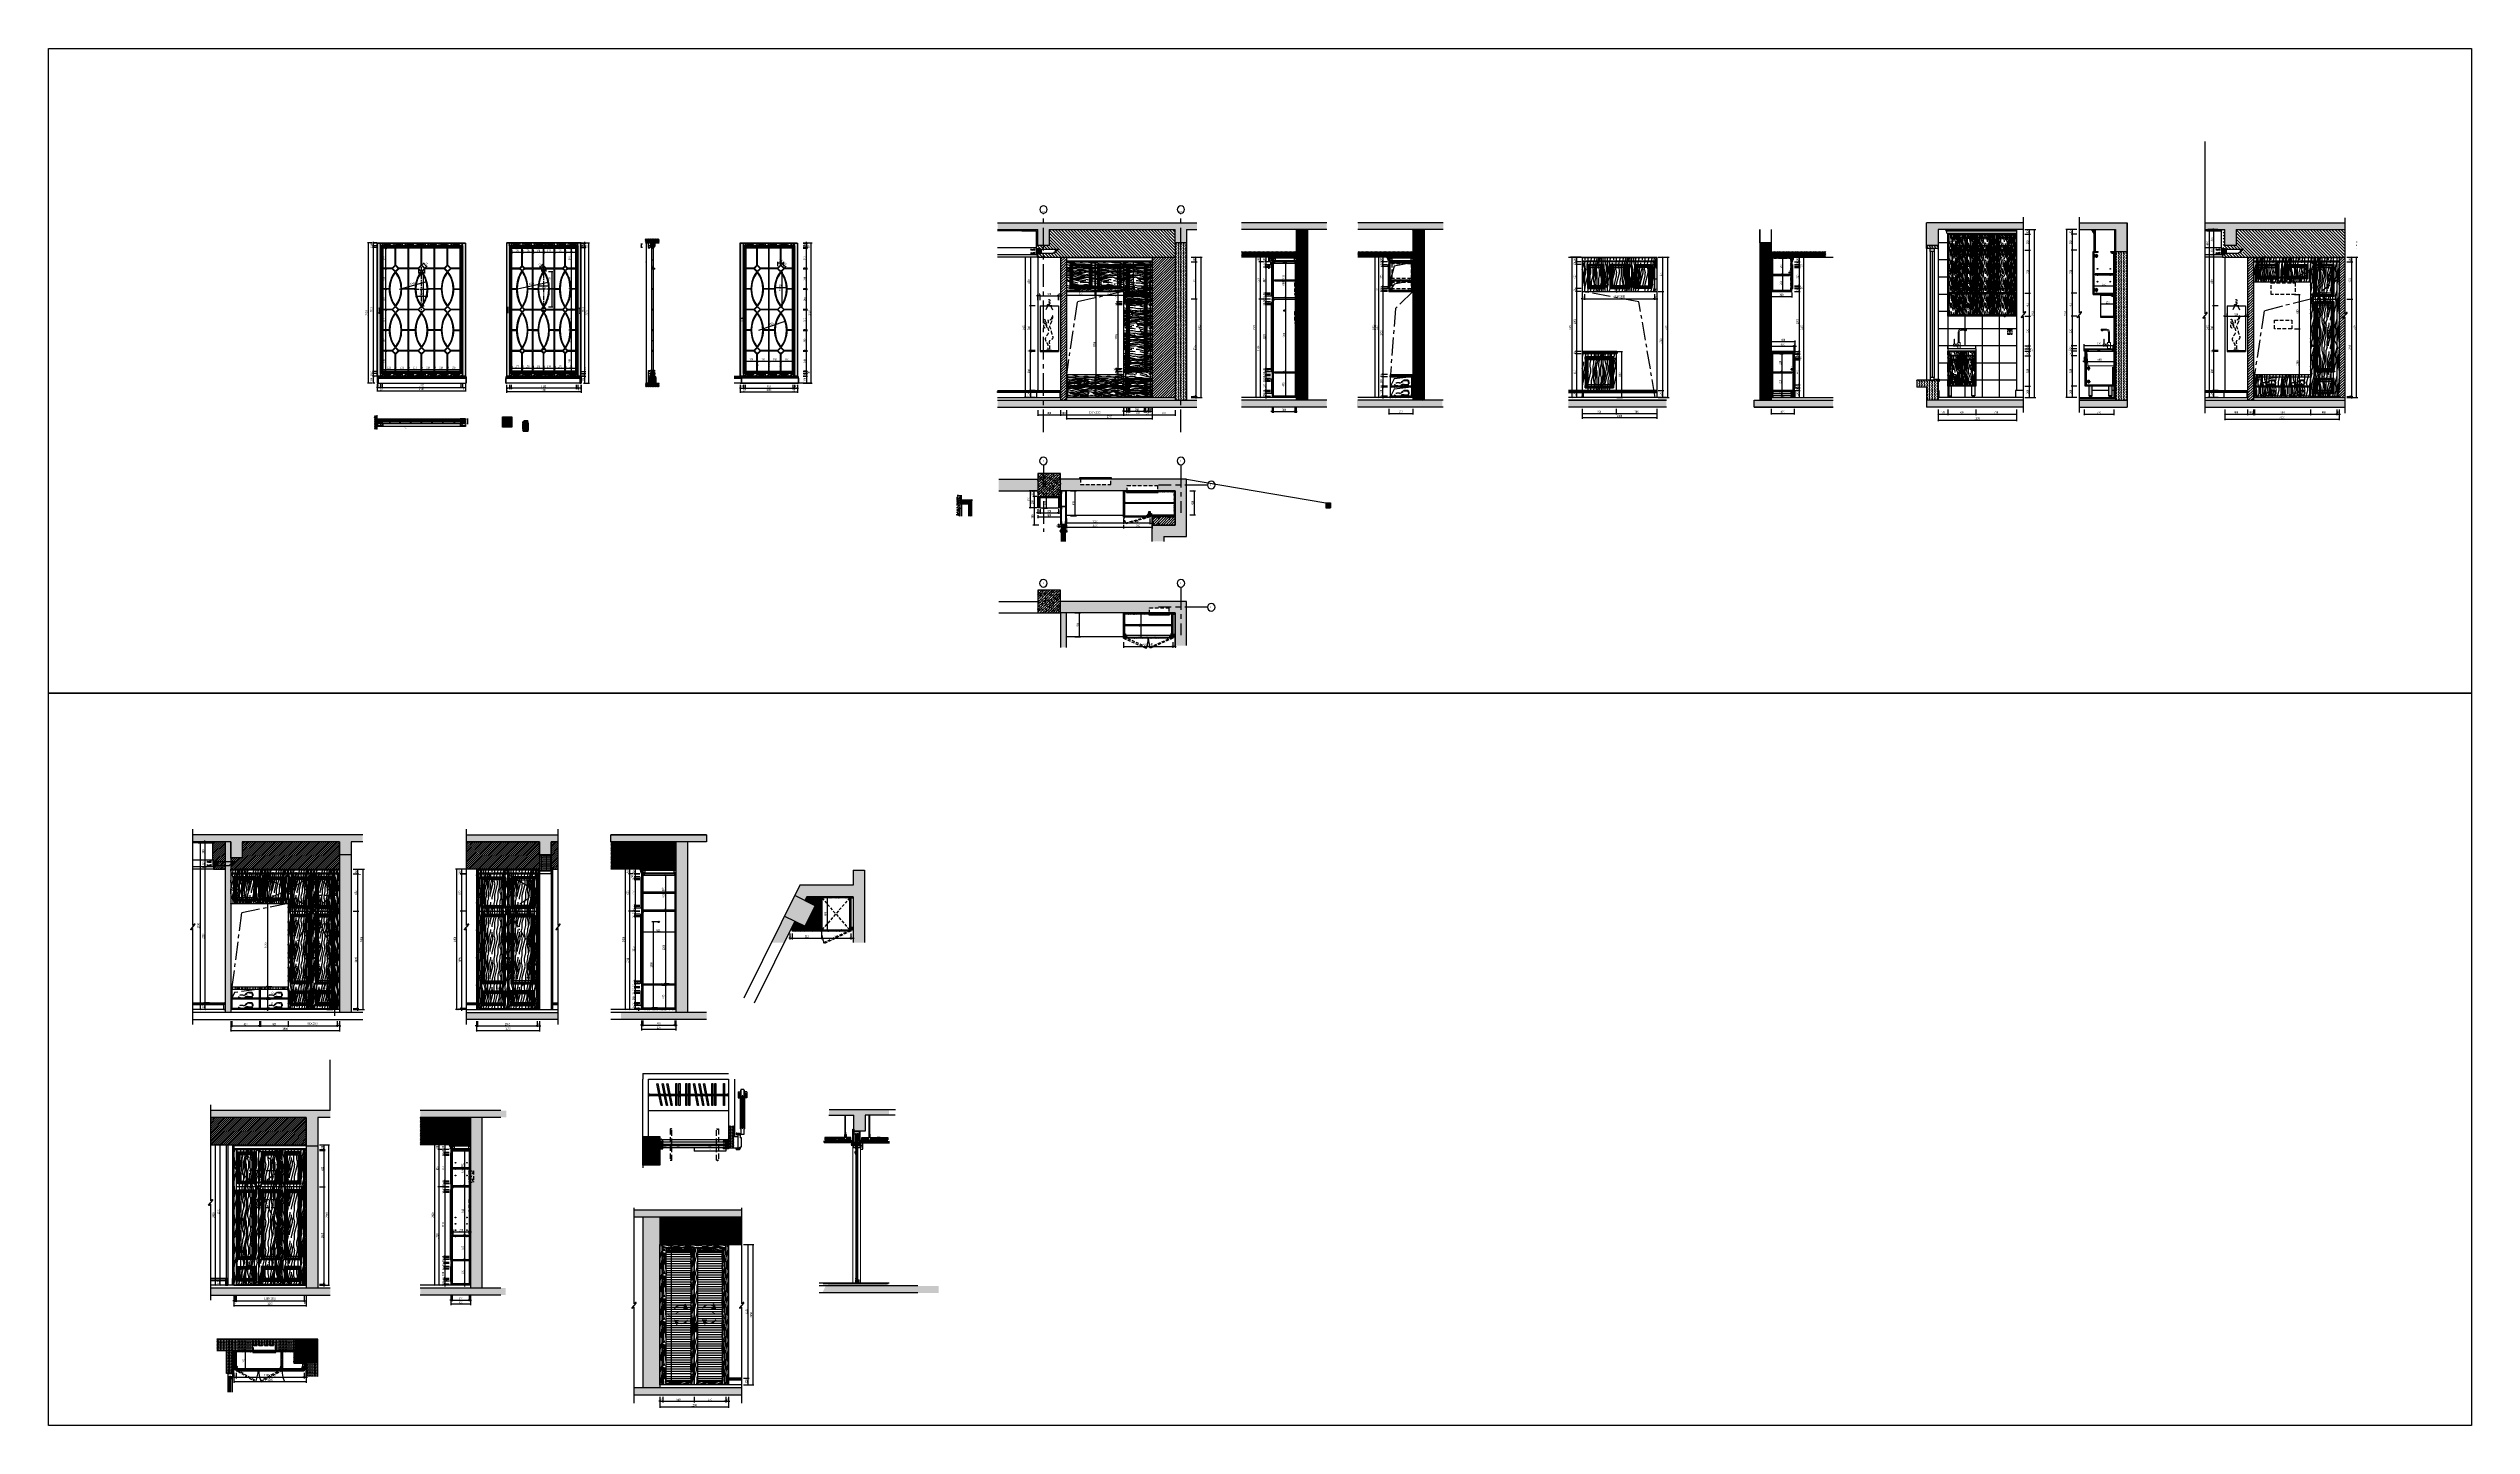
# Model space of a CAD drawing. Header units: millimetres. Extents: x 3111864 to 3154170, y -3068724 to -3044687.
import ezdxf
from ezdxf.enums import TextEntityAlignment as Align

# ---------------------------------------------------------------- set-up
doc = ezdxf.new("R2010")
doc.units = ezdxf.units.MM
doc.header["$LTSCALE"] = 500
doc.header["$MEASUREMENT"] = 0
doc.header["$PDMODE"] = 2
for name, pattern in [('$0$HIDDEN', [0.375, 0.25, -0.125]), ('ACAD_ISO02W100', [15, 12, -3]), ('AUDIT_D_050706142524-0', [0]), ('CENTER', [50.8, 31.75, -6.35, 6.35, -6.35]), ('DASH', [0.35, 0.25, -0.1]), ('DASHDOTX2', [50.8, 25.4, -12.7, 0, -12.7]), ('DASHED', [19.05, 12.7, -6.35]), ('HIDDEN2', [0.1875, 0.125, -0.0625])]:
    doc.linetypes.add(name, pattern=pattern)
doc.layers.get('0').update_dxf_attribs({"linetype": 'CONTINUOUS'})
doc.layers.get('DEFPOINTS').update_dxf_attribs({"linetype": 'CONTINUOUS'})
for name, color, linetype in [('0-bh(填充)', 251, 'CONTINUOUS'), ('0-新建墙体类型', 144, 'CONTINUOUS'), ('03-F.MILL', 1, 'CONTINUOUS'), ('2', 3, 'CONTINUOUS'), ('3-家具标准线', 3, 'CONTINUOUS'), ('4-Norm(立面正常)', 134, 'CONTINUOUS'), ('4-Wide(立面宽线)', 4, 'CONTINUOUS'), ('A-DOOR', 4, 'CONTINUOUS'), ('A-土建墙（含管井、立管）', 6, 'CONTINUOUS'), ('A-土建柱', 6, 'CONTINUOUS'), ('A-土建柱填充', 251, 'CONTINUOUS'), ('A-新隔墙', 4, 'CONTINUOUS'), ('A-轴号', 4, 'CONTINUOUS'), ('A-轴线', 8, 'CENTER'), ('bz-s', 5, 'CONTINUOUS'), ('BZ1', 7, 'CONTINUOUS'), ('D-Detail(节点图层)', 134, 'CONTINUOUS'), ('D-节点填充', 250, 'CONTINUOUS'), ('D-节点尺寸', 5, 'CONTINUOUS'), ('D-造型粗线', 4, 'CONTINUOUS'), ('D-造型细线', 146, 'CONTINUOUS'), ('E-Elevation(立面图层)', 134, 'CONTINUOUS'), ('E-开关插座点位', 7, 'DASHED'), ('E-楼板、墙体', 6, 'CONTINUOUS'), ('E-立面填充', 250, 'CONTINUOUS'), ('E-立面活动家具', 22, 'DASHED'), ('E-立面窗、幕墙', 146, 'CONTINUOUS'), ('E-立面轮廓线', 4, 'CONTINUOUS'), ('E-立面造型线', 3, 'CONTINUOUS'), ('E-立面风口', 44, 'CONTINUOUS'), ('E-顶面轮廓线', 4, 'CONTINUOUS'), ('I-1050', 1, 'CONTINUOUS'), ('IDT-35Heavy', 100, 'CONTINUOUS'), ('IDT-DIM-10', 50, 'CONTINUOUS'), ('IDT-HATCH', 250, 'AUDIT_D_050706142524-0'), ('IEL-13Light', 134, 'CONTINUOUS'), ('IEL-18Norm', 30, 'CONTINUOUS'), ('IEL-VERY LIGHT', 250, 'CONTINUOUS'), ('IFF-ART', 120, 'CONTINUOUS'), ('P-固定家具（落地、到顶）', 142, 'CONTINUOUS'), ('P-完成面', 3, 'CONTINUOUS'), ('P-活动家具', 146, 'CONTINUOUS'), ('P-门', 2, 'CONTINUOUS'), ('P-门套', 3, 'CONTINUOUS'), ('PM-WALL', 2, 'CONTINUOUS'), ('W-尺寸', 5, 'CONTINUOUS'), ('W-索引符号', 2, 'CONTINUOUS'), ('ZB_厨柜', 7, 'CONTINUOUS'), ('台面', 4, 'CONTINUOUS'), ('柜体', 2, 'CONTINUOUS'), ('门线', 3, 'CONTINUOUS')]:
    doc.layers.add(name, color=color, linetype=linetype)
doc.layers.add('DEFPOINTS(视图框)', color=250, linetype='CONTINUOUS', plot=False)
doc.layers.add('电器', color=85, linetype='CONTINUOUS', lineweight=15)
doc.layers.add('辅助线', color=252, linetype='CONTINUOUS', lineweight=13)
doc.styles.add('DIM', font='SimSun.ttf', dxfattribs={"width": 0.7})
doc.styles.add('DIMZ', font='SimSun.ttf', dxfattribs={"width": 0.8})
doc.styles.add('NAME-1', font='SIMHEI.TTF')
doc.dimstyles.new('00-5', dxfattribs={"dimscale": 5, "dimtxt": 2.5, "dimasz": 1, "dimexe": 1, "dimexo": 1, "dimgap": 1, "dimtad": 1, "dimdec": 0, "dimzin": 0, "dimdsep": 46, "dimtxsty": 'DIM', "dimblk": 'ARCHTICK', "dimcen": 0, "dimclrd": 5, "dimclre": 5, "dimclrt": 35, "dimadec": 0, "dimazin": 0, "dimtfac": 0.5, "dimtdec": 0, "dimtix": 1, "dimtmove": 2, "dimatfit": 2, "dimldrblk": 'A', "dimfxl": 0, "dimtolj": 1, "dimtzin": 0, "dimlwd": -1, "dimlwe": -1, "dimarcsym": 0})
doc.dimstyles.new('10', dxfattribs={"dimscale": 10, "dimtxt": 2, "dimasz": 1, "dimexe": 1, "dimexo": 1, "dimgap": 0.5, "dimtad": 1, "dimdec": 0, "dimzin": 0, "dimdsep": 46, "dimtxsty": 'DIM', "dimblk": 'ARCHTICK', "dimcen": 0, "dimclrd": 5, "dimclre": 5, "dimclrt": 35, "dimadec": 0, "dimazin": 0, "dimtfac": 0.5, "dimtdec": 0, "dimtix": 1, "dimtmove": 2, "dimatfit": 2, "dimldrblk": 'A', "dimfxl": 0, "dimtolj": 1, "dimtzin": 0, "dimlwd": -1, "dimlwe": -1, "dimarcsym": 0})
doc.dimstyles.new('11', dxfattribs={"dimtxt": 2, "dimasz": 1, "dimexe": 1, "dimexo": 1, "dimgap": 0.5, "dimtad": 1, "dimdec": 0, "dimzin": 0, "dimdsep": 46, "dimtxsty": 'DIM', "dimblk": 'ARCHTICK', "dimcen": 0, "dimclrd": 5, "dimclre": 5, "dimclrt": 35, "dimadec": 0, "dimazin": 0, "dimtfac": 0.5, "dimtdec": 0, "dimtix": 1, "dimtmove": 2, "dimatfit": 2, "dimldrblk": 'A', "dimfxl": 0, "dimtolj": 1, "dimtzin": 0, "dimlwd": -1, "dimlwe": -1, "dimarcsym": 0})
doc.dimstyles.new('15', dxfattribs={"dimscale": 15, "dimtxt": 2.5, "dimasz": 1, "dimexe": 1, "dimexo": 1, "dimgap": 1, "dimtad": 1, "dimdec": 0, "dimzin": 0, "dimdsep": 46, "dimtxsty": 'DIM', "dimblk": 'ARCHTICK', "dimcen": 0, "dimclrd": 5, "dimclre": 5, "dimclrt": 35, "dimadec": 0, "dimazin": 0, "dimtfac": 0.5, "dimtdec": 0, "dimtix": 1, "dimtmove": 2, "dimatfit": 2, "dimldrblk": 'A', "dimfxl": 0, "dimtolj": 1, "dimtzin": 0, "dimlwd": -1, "dimlwe": -1, "dimarcsym": 0})
doc.dimstyles.new('20', dxfattribs={"dimscale": 20, "dimtxt": 2, "dimasz": 1, "dimexe": 1, "dimexo": 1, "dimgap": 0.5, "dimtad": 1, "dimdec": 0, "dimzin": 0, "dimdsep": 46, "dimtxsty": 'DIM', "dimblk": 'ARCHTICK', "dimcen": 0, "dimclrd": 5, "dimclre": 5, "dimclrt": 35, "dimadec": 0, "dimazin": 0, "dimtfac": 0.5, "dimtdec": 0, "dimtix": 1, "dimtmove": 2, "dimatfit": 2, "dimldrblk": 'A', "dimfxl": 0, "dimtolj": 1, "dimtzin": 0, "dimlwd": -1, "dimlwe": -1, "dimarcsym": 0})
doc.dimstyles.new('60', dxfattribs={"dimscale": 0, "dimtxt": 2, "dimasz": 1, "dimexe": 1, "dimexo": 1, "dimgap": 1, "dimtad": 1, "dimdec": 0, "dimlfac": -60, "dimzin": 0, "dimdsep": 46, "dimtxsty": 'DIM', "dimblk": 'ARCHTICK', "dimcen": 0, "dimclrd": 5, "dimclre": 5, "dimclrt": 35, "dimadec": 0, "dimazin": 0, "dimtfac": 0.5, "dimtdec": 0, "dimtix": 1, "dimtmove": 2, "dimatfit": 2, "dimldrblk": 'A', "dimfxl": 0, "dimtolj": 1, "dimtzin": 0, "dimlwd": -1, "dimlwe": -1, "dimarcsym": 0})
doc.dimstyles.new('副本 00-4', dxfattribs={"dimscale": 4, "dimtxt": 2.5, "dimasz": 1, "dimexe": 1, "dimexo": 1, "dimgap": 1, "dimtad": 1, "dimdec": 0, "dimzin": 0, "dimdsep": 46, "dimtxsty": 'DIM', "dimblk": 'ARCHTICK', "dimcen": 0, "dimclrd": 5, "dimclre": 5, "dimclrt": 35, "dimadec": 0, "dimazin": 0, "dimtfac": 0.5, "dimtdec": 0, "dimtix": 1, "dimtmove": 2, "dimatfit": 2, "dimldrblk": 'A', "dimfxl": 0, "dimtolj": 1, "dimtzin": 0, "dimlwd": -1, "dimlwe": -1, "dimarcsym": 0})
doc.dimstyles.new('金螳螂1-5', dxfattribs={"dimscale": 5, "dimtxt": 2, "dimasz": 1, "dimexe": 1, "dimexo": 1, "dimgap": 0.1, "dimtad": 1, "dimdec": 0, "dimrnd": 5, "dimzin": 0, "dimdsep": 46, "dimtxsty": 'DIMZ', "dimblk": 'ARCHTICK', "dimcen": 2, "dimdle": 1, "dimclrd": 254, "dimclre": 254, "dimclrt": 30, "dimadec": 0, "dimazin": 0, "dimtfac": 1, "dimtdec": 0, "dimtix": 1, "dimtmove": 2, "dimatfit": 3, "dimldrblk": 'A', "dimfxl": 0, "dimtolj": 1, "dimtzin": 0, "dimarcsym": 0})
pattern_1 = [(45, (156584.253, -124356.633), (-16.97056275, 16.97056275), [4.8, -7.2, 2.4, -9.6]), (45, (156595.708, -124344.33), (-16.97056275, 16.97056275), [4.8, -19.2]), (45, (156593.162, -124345.178), (-16.97056275, 16.97056275), [2.4, -21.6]), (45, (156583.404, -124354.087), (-16.97056275, 16.97056275), [1.2, -16.8, 1.2, -4.8]), (45, (156588.496, -124347.3), (-16.97056275, 16.97056275), [4.8, -7.2, 1.2, -10.8]), (45, (156583.829, -124351.117), (-16.97056275, 16.97056275), [3.6, -20.4]), (45, (156587.647, -124346.45), (-16.97056275, 16.97056275), [7.2, -16.8]), (45, (156582.132, -124351.117), (-16.97056275, 16.97056275), [4.8, -19.2]), (45, (156588.496, -124343.905), (-16.97056275, 16.97056275), [12, -12]), (45, (156582.556, -124348.147), (-16.97056275, 16.97056275), [2.4, -7.2, 4.8, -9.6]), (45, (156594.01, -124335.844), (-16.97056275, 16.97056275), [4.8, -19.2]), (45, (156590.193, -124338.814), (-16.97056275, 16.97056275), [2.4, -21.6]), (45, (156586.374, -124341.783), (-16.97056275, 16.97056275), [2.4, -21.6]), (45, (156577.465, -124349.844), (-16.97056275, 16.97056275), [4.8, -19.2]), (45, (156585.526, -124340.935), (-16.97056275, 16.97056275), [4.8, -19.2]), (45, (156584.677, -124340.086), (-16.97056275, 16.97056275), [4.8, -4.8, 4.8, -9.6]), (45, (156580.435, -124342.632), (-16.97056275, 16.97056275), [2.4, -12, 4.8, -4.8]), (45, (156583.404, -124338.814), (-16.97056275, 16.97056275), [7.2, -16.8]), (45, (156582.556, -124337.965), (-16.97056275, 16.97056275), [4.8, -19.2]), (45, (156575.343, -124344.33), (-16.97056275, 16.97056275), [7.2, -9.6, 2.4, -4.8]), (45, (156574.495, -124343.48), (-16.97056275, 16.97056275), [12, -12]), (45, (156584.253, -124332.874), (-16.97056275, 16.97056275), [2.4, -21.6]), (45, (156578.737, -124337.54), (-16.97056275, 16.97056275), [4.8, -19.2]), (45, (156574.92, -124340.51), (-16.97056275, 16.97056275), [2.4, -9.6, 2.4, -9.6]), (45, (156572.798, -124341.783), (-16.97056275, 16.97056275), [2.4, -7.2, 4.8, -9.6]), (45, (156575.768, -124337.965), (-16.97056275, 16.97056275), [2.4, -12, 2.4, -7.2]), (45, (156578.737, -124334.147), (-16.97056275, 16.97056275), [7.2, -16.8]), (45, (156571.1, -124340.086), (-16.97056275, 16.97056275), [4.8, -19.2]), (45, (156579.162, -124331.177), (-16.97056275, 16.97056275), [2.4, -21.6]), (45, (156582.132, -124327.358), (-16.97056275, 16.97056275), [2.4, -21.6]), (59.03624347, (156594.8595, -124343.4805), (16.970562749, 16.970562747), [2.472, -96.48253262]), (59.03624347, (156592.738, -124337.965), (16.970562749, 16.970562747), [2.472, -96.48253262]), (59.03624347, (156580.859, -124329.48), (16.970562749, 16.970562747), [2.472, -96.48253262]), (59.03624347, (156582.1316, -124340.935), (16.970562749, 16.970562747), [2.472, -96.48253262]), (59.03624347, (156582.98, -124334.995), (16.970562749, 16.970562747), [2.472, -96.48253262]), (59.03624347, (156585.95, -124334.571), (16.970562749, 16.970562747), [2.472, -96.48253262]), (59.03624347, (156574.495, -124340.0864), (16.970562749, 16.970562747), [2.472, -96.48253262]), (59.03624347, (156582.1316, -124334.147), (16.970562749, 16.970562747), [2.472, -96.48253262]), (59.03624347, (156591.8897, -124337.1166), (16.970562749, 16.970562747), [4.944, -94.01053262]), (59.03624347, (156588.92, -124337.541), (16.970562749, 16.970562747), [4.944, -94.01053262]), (59.03624347, (156588.0713, -124336.6923), (16.970562749, 16.970562747), [4.944, -94.01053262]), (210.96375653, (156588.4956, -124347.299), (-16.970562747, -16.970562749), [2.472, -4.944, 2.472, -89.066532624]), (210.96375653, (156582.556, -124348.1474), (-16.970562747, -16.970562749), [2.472, -96.48253262]), (210.96375653, (156574.919, -124340.5107), (-16.970562747, -16.970562749), [4.944, -94.01053262]), (239.03624347, (156595.708, -124344.329), (-16.970562749, -16.970562747), [2.472, -96.48253262]), (30.96375653, (156599.102, -124340.935), (16.970562747, 16.970562749), [2.472, -96.48253262]), (30.96375653, (156588.0713, -124340.0864), (16.970562747, 16.970562749), [2.472, -96.48253262]), (30.96375653, (156588.4956, -124333.7225), (16.970562747, 16.970562749), [2.472, -96.48253262]), (30.96375653, (156580.4346, -124339.238), (16.970562747, 16.970562749), [2.472, -96.48253262]), (30.96375653, (156576.616, -124338.8136), (16.970562747, 16.970562749), [2.472, -96.48253262]), (30.96375653, (156577.4647, -124336.268), (16.970562747, 16.970562749), [2.472, -96.48253262]), (30.96375653, (156580.4346, -124339.238), (16.970562747, 16.970562749), [2.472, -96.48253262]), (30.96375653, (156582.98, -124331.601), (16.970562747, 16.970562749), [9.888, -89.06653262]), (30.96375653, (156584.253, -124353.2386), (16.970562747, 16.970562749), [9.888, -89.06653262]), (30.96375653, (156584.677, -124350.269), (16.970562747, 16.970562749), [9.888, -89.06653262]), (30.96375653, (156585.526, -124347.723), (16.970562747, 16.970562749), [2.472, -4.944, 4.944, -86.594532624]), (30.96375653, (156584.253, -124346.4504), (16.970562747, 16.970562749), [4.944, -4.944, 4.944, -84.122532624]), (30.96375653, (156580.859, -124346.4504), (16.970562747, 16.970562749), [9.888, -89.06653262]), (30.96375653, (156577.889, -124346.8746), (16.970562747, 16.970562749), [9.888, -89.06653262]), (30.96375653, (156577.0404, -124346.026), (16.970562747, 16.970562749), [9.888, -89.06653262]), (30.96375653, (156583.8287, -124329.0555), (16.970562747, 16.970562749), [2.472, -96.48253262]), (30.96376753, (156583.8287, -124325.6614), (16.970559489, 16.970566007), [4.944, -94.01053262]), (30.96376753, (156574.495, -124336.6923), (16.970559489, 16.970566007), [4.944, -94.01053262]), (30.96375753, (156587.647, -124353.2386), (16.970562451, 16.970563045), [9.888, -89.06653262]), (30.96375753, (156585.95, -124331.177), (16.970562451, 16.970563045), [7.416, -91.53853262]), (30.96375753, (156588.92, -124330.7526), (16.970562451, 16.970563045), [14.832, -84.12253262])]
pattern_2 = [(45, (3117604.681, -3051232.757), (-8.4853, 8.4853), [2.4, -3.6, 1.2, -4.8]), (45, (3117610.409, -3051226.605), (-8.4853, 8.4853), [2.4, -9.6]), (45, (3117609.136, -3051227.03), (-8.4853, 8.4853), [1.2, -10.8]), (45, (3117604.257, -3051231.484), (-8.4853, 8.4853), [0.6, -8.4, 0.6, -2.4]), (45, (3117606.803, -3051228.09), (-8.4853, 8.4853), [2.4, -3.6, 0.6, -5.4]), (45, (3117604.469, -3051229.999), (-8.4853, 8.4853), [1.8, -10.2]), (45, (3117606.378, -3051227.666), (-8.4853, 8.4853), [3.6, -8.4]), (45, (3117603.62, -3051229.999), (-8.4853, 8.4853), [2.4, -9.6]), (45, (3117606.803, -3051226.393), (-8.4853, 8.4853), [6, -6]), (45, (3117603.833, -3051228.514), (-8.4853, 8.4853), [1.2, -3.6, 2.4, -4.8]), (45, (3117609.56, -3051222.363), (-8.4853, 8.4853), [2.4, -9.6]), (45, (3117607.651, -3051223.847), (-8.4853, 8.4853), [1.2, -10.8]), (45, (3117605.742, -3051225.332), (-8.4853, 8.4853), [1.2, -10.8]), (45, (3117601.287, -3051229.363), (-8.4853, 8.4853), [2.4, -9.6]), (45, (3117605.318, -3051224.908), (-8.4853, 8.4853), [2.4, -9.6]), (45, (3117604.893, -3051224.484), (-8.4853, 8.4853), [2.4, -2.4, 2.4, -4.8]), (45, (3117602.772, -3051225.757), (-8.4853, 8.4853), [1.2, -6, 2.4, -2.4]), (45, (3117604.257, -3051223.847), (-8.4853, 8.4853), [3.6, -8.4]), (45, (3117603.833, -3051223.423), (-8.4853, 8.4853), [2.4, -9.6]), (45, (3117600.226, -3051226.605), (-8.4853, 8.4853), [3.6, -4.8, 1.2, -2.4]), (45, (3117599.802, -3051226.181), (-8.4853, 8.4853), [6, -6]), (45, (3117604.681, -3051220.878), (-8.4853, 8.4853), [1.2, -10.8]), (45, (3117601.923, -3051223.211), (-8.4853, 8.4853), [2.4, -9.6]), (45, (3117600.014, -3051224.696), (-8.4853, 8.4853), [1.2, -4.8, 1.2, -4.8]), (45, (3117598.954, -3051225.332), (-8.4853, 8.4853), [1.2, -3.6, 2.4, -4.8]), (45, (3117600.439, -3051223.423), (-8.4853, 8.4853), [1.2, -6, 1.2, -3.6]), (45, (3117601.923, -3051221.514), (-8.4853, 8.4853), [3.6, -8.4]), (45, (3117598.105, -3051224.484), (-8.4853, 8.4853), [2.4, -9.6]), (45, (3117602.136, -3051220.029), (-8.4853, 8.4853), [1.2, -10.8]), (45, (3117603.62, -3051218.12), (-8.4853, 8.4853), [1.2, -10.8]), (59.036, (3117609.9845, -3051226.181), (8.48528, 8.48528), [1.236, -48.2413]), (59.036, (3117608.9238, -3051223.4232), (8.48528, 8.48528), [1.236, -48.2413]), (59.036, (3117602.984, -3051219.1805), (8.48528, 8.48528), [1.236, -48.2413]), (59.0362, (3117603.6205, -3051224.908), (8.48528, 8.48528), [1.236, -48.2413]), (59.036, (3117604.0448, -3051221.9383), (8.48528, 8.48528), [1.236, -48.2413]), (59.036, (3117605.5297, -3051221.726), (8.48528, 8.48528), [1.236, -48.2413]), (59.0362, (3117599.8022, -3051224.4839), (8.48528, 8.48528), [1.236, -48.2413]), (59.036, (3117603.6205, -3051221.514), (8.48528, 8.48528), [1.236, -48.2413]), (59.036, (3117608.4996, -3051222.999), (8.48528, 8.48528), [2.472, -47.0053]), (59.036, (3117607.0146, -3051223.211), (8.48528, 8.48528), [2.472, -47.0053]), (59.036, (3117606.5904, -3051222.7868), (8.48528, 8.48528), [2.472, -47.0053]), (210.9638, (3117606.8025, -3051228.09), (-8.48528, -8.48528), [1.236, -2.472, 1.236, -44.53327]), (210.9638, (3117603.8327, -3051228.5144), (-8.48528, -8.48528), [1.236, -48.2413]), (210.9638, (3117600.0143, -3051224.696), (-8.48528, -8.48528), [2.472, -47.0053]), (239.036, (3117610.4088, -3051226.6052), (-8.48528, -8.48528), [1.236, -48.2413]), (30.964, (3117612.1058, -3051224.908), (8.48528, 8.48528), [1.236, -48.2413]), (30.964, (3117606.5904, -3051224.4839), (8.48528, 8.48528), [1.236, -48.2413]), (30.964, (3117606.8025, -3051221.302), (8.48528, 8.48528), [1.236, -48.2413]), (30.9638, (3117602.772, -3051224.0596), (8.48528, 8.48528), [1.236, -48.2413]), (30.9638, (3117600.8628, -3051223.8475), (8.48528, 8.48528), [1.236, -48.2413]), (30.9638, (3117601.287, -3051222.5747), (8.48528, 8.48528), [1.236, -48.2413]), (30.9638, (3117602.772, -3051224.0596), (8.48528, 8.48528), [1.236, -48.2413]), (30.964, (3117604.0448, -3051220.2412), (8.48528, 8.48528), [4.944, -44.5333]), (30.9638, (3117604.6812, -3051231.06), (8.48528, 8.48528), [4.944, -44.5333]), (30.9638, (3117604.8933, -3051229.575), (8.48528, 8.48528), [4.944, -44.5333]), (30.9638, (3117605.3176, -3051228.3022), (8.48528, 8.48528), [1.236, -2.472, 2.472, -43.29727]), (30.9638, (3117604.6812, -3051227.6658), (8.48528, 8.48528), [2.472, -2.472, 2.472, -42.06127]), (30.9638, (3117602.984, -3051227.6658), (8.48528, 8.48528), [4.944, -44.5333]), (30.9638, (3117601.4992, -3051227.878), (8.48528, 8.48528), [4.944, -44.5333]), (30.9638, (3117601.075, -3051227.4537), (8.48528, 8.48528), [4.944, -44.5333]), (30.964, (3117604.469, -3051218.9684), (8.48528, 8.48528), [1.236, -48.2413]), (30.964, (3117604.469, -3051217.2714), (8.48528, 8.48528), [2.472, -47.0053]), (30.964, (3117599.8022, -3051222.7868), (8.48528, 8.48528), [2.472, -47.0053]), (30.9638, (3117606.3782, -3051231.06), (8.48528, 8.48528), [4.944, -44.5333]), (30.964, (3117605.5297, -3051220.029), (8.48528, 8.48528), [3.708, -45.7693]), (30.964, (3117607.0146, -3051219.817), (8.48528, 8.48528), [7.416, -42.0613])]
pattern_3 = [(225, (155081.7494, -124383.8827), (2.6940768363, -2.6940768363), []), (225, (155079.9533, -124383.8827), (2.6940768363, -2.6940768363), [])]
pattern_4 = [(90, (3119862.85, -3050407.7), (-200, 1e-14), [40, -60, 20, -80]), (90, (3119857.85, -3050267.7), (-200, 1e-14), [40, -160]), (90, (3119847.85, -3050287.7), (-200, 1e-14), [20, -180]), (90, (3119842.85, -3050397.7), (-200, 1e-14), [10, -140, 10, -40]), (90, (3119832.85, -3050327.7), (-200, 1e-14), [40, -60, 10, -90]), (90, (3119827.85, -3050377.7), (-200, 1e-14), [30, -170]), (90, (3119822.85, -3050327.7), (-200, 1e-14), [60, -140]), (90, (3119817.85, -3050387.7), (-200, 1e-14), [40, -160]), (90, (3119812.85, -3050307.7), (-200, 1e-14), [100, -100]), (90, (3119802.85, -3050367.7), (-200, 1e-14), [20, -60, 40, -80]), (90, (3119797.85, -3050227.7), (-200, 1e-14), [40, -160]), (90, (3119792.85, -3050267.7), (-200, 1e-14), [20, -180]), (90, (3119787.85, -3050307.7), (-200, 1e-14), [20, -180]), (90, (3119782.85, -3050407.7), (-200, 1e-14), [40, -160]), (90, (3119777.85, -3050307.7), (-200, 1e-14), [40, -160]), (90, (3119767.85, -3050307.7), (-200, 1e-14), [40, -40, 40, -80]), (90, (3119757.85, -3050347.7), (-200, 1e-14), [20, -100, 40, -40]), (90, (3119752.85, -3050307.7), (-200, 1e-14), [60, -140]), (90, (3119742.85, -3050307.7), (-200, 1e-14), [40, -160]), (90, (3119737.85, -3050387.7), (-200, 1e-14), [60, -80, 20, -40]), (90, (3119727.85, -3050387.7), (-200, 1e-14), [100, -100]), (90, (3119722.85, -3050267.7), (-200, 1e-14), [20, -180]), (90, (3119717.85, -3050327.7), (-200, 1e-14), [40, -160]), (90, (3119712.85, -3050367.7), (-200, 1e-14), [20, -80, 20, -80]), (90, (3119707.85, -3050387.7), (-200, 1e-14), [20, -60, 40, -80]), (90, (3119702.85, -3050347.7), (-200, 1e-14), [20, -100, 20, -60]), (90, (3119697.85, -3050307.7), (-200, 1e-14), [60, -140]), (90, (3119687.85, -3050387.7), (-200, 1e-14), [40, -160]), (90, (3119682.85, -3050287.7), (-200, 1e-14), [20, -180]), (90, (3119677.85, -3050247.7), (-200, 1e-14), [20, -180]), (104.0362, (3119847.85, -3050267.695), (7e-09, 200), [20.6, -804.021]), (104.0362, (3119802.85, -3050247.695), (7e-09, 200), [20.6, -804.021]), (104.0362, (3119682.85, -3050267.695), (7e-09, 200), [20.6, -804.021]), (104.0362, (3119757.85, -3050327.695), (7e-09, 200), [20.6, -804.021]), (104.0362, (3119727.85, -3050287.695), (7e-09, 200), [20.6, -804.021]), (104.0362, (3119742.85, -3050267.695), (7e-09, 200), [20.6, -804.021]), (104.0362, (3119707.85, -3050367.695), (7e-09, 200), [20.6, -804.021]), (104.0362, (3119717.85, -3050287.695), (7e-09, 200), [20.6, -804.021]), (104.0362, (3119792.85, -3050247.695), (7e-09, 200), [41.2, -783.421]), (104.0362, (3119777.85, -3050267.695), (7e-09, 200), [41.2, -783.421]), (104.0362, (3119767.85, -3050267.695), (7e-09, 200), [41.2, -783.421]), (255.9638, (3119832.85, -3050327.695), (7e-09, -200), [20.6, -41.2, 20.6, -742.221]), (255.9638, (3119802.85, -3050367.695), (7e-09, -200), [20.6, -804.021]), (255.9638, (3119712.85, -3050367.695), (7e-09, -200), [41.2, -783.421]), (284.0362, (3119857.85, -3050267.695), (-7e-09, -200), [20.6, -804.021]), (75.9638, (3119857.85, -3050227.695), (-7e-09, 200), [20.6, -804.021]), (75.9638, (3119787.85, -3050287.695), (-7e-09, 200), [20.6, -804.021]), (75.9638, (3119752.85, -3050247.695), (-7e-09, 200), [20.6, -804.021]), (75.9638, (3119737.85, -3050327.695), (-7e-09, 200), [20.6, -804.021]), (75.9638, (3119712.85, -3050347.695), (-7e-09, 200), [20.6, -804.021]), (75.9638, (3119702.85, -3050327.695), (-7e-09, 200), [20.6, -804.021]), (75.9638, (3119737.85, -3050327.695), (-7e-09, 200), [20.6, -804.021]), (75.9638, (3119707.85, -3050267.695), (-7e-09, 200), [82.4, -742.221]), (75.9638, (3119842.85, -3050387.695), (-7e-09, 200), [82.4, -742.221]), (75.9638, (3119827.85, -3050367.695), (-7e-09, 200), [82.4, -742.221]), (75.9638, (3119817.85, -3050347.695), (-7e-09, 200), [20.6, -41.2, 41.2, -721.621]), (75.9638, (3119802.85, -3050347.695), (-7e-09, 200), [41.2, -41.2, 41.2, -701.021]), (75.9638, (3119782.85, -3050367.695), (-7e-09, 200), [82.4, -742.221]), (75.9638, (3119767.85, -3050387.695), (-7e-09, 200), [82.4, -742.221]), (75.9638, (3119757.85, -3050387.695), (-7e-09, 200), [82.4, -742.221]), (75.9638, (3119697.85, -3050247.695), (-7e-09, 200), [20.6, -804.021]), (75.9638, (3119677.85, -3050227.695), (-4e-05, 200), [41.2, -783.421]), (75.9638, (3119687.85, -3050347.695), (-4e-05, 200), [41.2, -783.421]), (75.9638, (3119862.85, -3050367.695), (-3e-06, 200), [82.4, -742.221]), (75.9638, (3119722.85, -3050247.695), (-3e-06, 200), [61.8, -762.821]), (75.9638, (3119737.85, -3050227.695), (-3e-06, 200), [123.6, -701.021])]
pattern_5 = [(45, (3132691.848, -3048328.548), (-11.22532, 11.22532), [])]
pattern_6 = [(0, (2960534.448, -2915320.8892), (2.2225, 4.445), [0, -4.445])]
pattern_7 = [(45, (174746.2, -135457.66), (-42.4264069, 42.4264069), [12, -18, 6, -24]), (45, (174774.84, -135426.9), (-42.4264069, 42.4264069), [12, -48]), (45, (174768.474, -135429.02), (-42.4264069, 42.4264069), [6, -54]), (45, (174744.08, -135451.294), (-42.4264069, 42.4264069), [3, -42, 3, -12]), (45, (174756.807, -135434.324), (-42.4264069, 42.4264069), [12, -18, 3, -27]), (45, (174745.14, -135443.87), (-42.4264069, 42.4264069), [9, -51]), (45, (174754.685, -135432.2), (-42.4264069, 42.4264069), [18, -42]), (45, (174740.897, -135443.87), (-42.4264069, 42.4264069), [12, -48]), (45, (174756.807, -135425.84), (-42.4264069, 42.4264069), [30, -30]), (45, (174741.96, -135436.445), (-42.4264069, 42.4264069), [6, -18, 12, -24]), (45, (174770.595, -135405.686), (-42.4264069, 42.4264069), [12, -48]), (45, (174761.05, -135413.11), (-42.4264069, 42.4264069), [6, -54]), (45, (174751.503, -135420.535), (-42.4264069, 42.4264069), [6, -54]), (45, (174729.23, -135440.69), (-42.4264069, 42.4264069), [12, -48]), (45, (174749.38, -135418.414), (-42.4264069, 42.4264069), [12, -48]), (45, (174747.26, -135416.29), (-42.4264069, 42.4264069), [12, -12, 12, -24]), (45, (174736.654, -135422.657), (-42.4264069, 42.4264069), [6, -30, 12, -12]), (45, (174744.08, -135413.11), (-42.4264069, 42.4264069), [18, -42]), (45, (174741.96, -135410.99), (-42.4264069, 42.4264069), [12, -48]), (45, (174723.926, -135426.9), (-42.4264069, 42.4264069), [18, -24, 6, -12]), (45, (174721.805, -135424.78), (-42.4264069, 42.4264069), [30, -30]), (45, (174746.2, -135398.26), (-42.4264069, 42.4264069), [6, -54]), (45, (174732.41, -135409.93), (-42.4264069, 42.4264069), [12, -48]), (45, (174722.865, -135417.353), (-42.4264069, 42.4264069), [6, -24, 6, -24]), (45, (174717.56, -135420.535), (-42.4264069, 42.4264069), [6, -18, 12, -24]), (45, (174724.987, -135410.99), (-42.4264069, 42.4264069), [6, -30, 6, -18]), (45, (174732.41, -135401.443), (-42.4264069, 42.4264069), [18, -42]), (45, (174713.32, -135416.29), (-42.4264069, 42.4264069), [12, -48]), (45, (174733.47, -135394.02), (-42.4264069, 42.4264069), [6, -54]), (45, (174740.897, -135384.47), (-42.4264069, 42.4264069), [6, -54]), (59.03624347, (174772.717, -135424.778), (42.42640687, 42.42640687), [6.18, -241.2063316]), (59.03624347, (174767.413, -135410.99), (42.42640687, 42.42640687), [6.18, -241.2063316]), (59.03624347, (174737.715, -135389.776), (42.42640687, 42.42640687), [6.18, -241.2063316]), (59.03624347, (174740.897, -135418.414), (42.42640687, 42.42640687), [6.18, -241.2063316]), (59.03624347, (174743.018, -135403.565), (42.42640687, 42.42640687), [6.18, -241.2063316]), (59.03624347, (174750.443, -135402.504), (42.42640687, 42.42640687), [6.18, -241.2063316]), (59.03624347, (174721.805, -135416.293), (42.42640687, 42.42640687), [6.18, -241.2063316]), (59.03624347, (174740.897, -135401.443), (42.42640687, 42.42640687), [6.18, -241.2063316]), (59.03624347, (174765.292, -135408.868), (42.42640687, 42.42640687), [12.36, -235.0263316]), (59.03624347, (174757.867, -135409.929), (42.42640687, 42.42640687), [12.36, -235.0263316]), (59.03624347, (174755.746, -135407.807), (42.42640687, 42.42640687), [12.36, -235.0263316]), (210.96375653, (174756.807, -135434.324), (-42.42640687, -42.42640687), [6.18, -12.36, 6.18, -222.66633156]), (210.96375653, (174741.957, -135436.445), (-42.42640687, -42.42640687), [6.18, -241.2063316]), (210.96375653, (174722.865, -135417.353), (-42.42640687, -42.42640687), [12.36, -235.0263316]), (239.03624347, (174774.838, -135426.9), (-42.42640687, -42.42640687), [6.18, -241.2063316]), (30.96375653, (174783.323, -135418.414), (42.42640687, 42.42640687), [6.18, -241.2063316]), (30.96375653, (174755.746, -135416.293), (42.42640687, 42.42640687), [6.18, -241.2063316]), (30.96375653, (174756.807, -135400.383), (42.42640687, 42.42640687), [6.18, -241.2063316]), (30.96375653, (174736.654, -135414.171), (42.42640687, 42.42640687), [6.18, -241.2063316]), (30.96375653, (174727.108, -135413.111), (42.42640687, 42.42640687), [6.18, -241.2063316]), (30.96375653, (174729.23, -135406.747), (42.42640687, 42.42640687), [6.18, -241.2063316]), (30.96375653, (174736.654, -135414.171), (42.42640687, 42.42640687), [6.18, -241.2063316]), (30.96375653, (174743.018, -135395.08), (42.42640687, 42.42640687), [24.72, -222.6663316]), (30.96375653, (174746.2, -135449.173), (42.42640687, 42.42640687), [24.72, -222.6663316]), (30.96375653, (174747.26, -135441.749), (42.42640687, 42.42640687), [24.72, -222.6663316]), (30.96375653, (174749.382, -135435.385), (42.42640687, 42.42640687), [6.18, -12.36, 12.36, -216.48633156]), (30.96375653, (174746.2, -135432.203), (42.42640687, 42.42640687), [12.36, -12.36, 12.36, -210.30633156]), (30.96375653, (174737.715, -135432.203), (42.42640687, 42.42640687), [24.72, -222.6663316]), (30.96375653, (174730.29, -135433.263), (42.42640687, 42.42640687), [24.72, -222.6663316]), (30.96375653, (174728.169, -135431.142), (42.42640687, 42.42640687), [24.72, -222.6663316]), (30.96375653, (174745.14, -135388.716), (42.42640687, 42.42640687), [6.18, -241.2063316]), (30.96376753, (174745.14, -135380.23), (42.426398723, 42.426415017), [12.36, -235.0263316]), (30.96376753, (174721.805, -135407.807), (42.426398723, 42.426415017), [12.36, -235.0263316]), (30.96375753, (174754.685, -135449.173), (42.42640613, 42.42640761), [24.72, -222.6663316]), (30.96375753, (174750.443, -135394.019), (42.42640613, 42.42640761), [18.54, -228.8463316]), (30.96375753, (174757.867, -135392.958), (42.42640613, 42.42640761), [37.08, -210.3063316])]
pattern_8 = [(90, (3115047.24, -3061444.58), (-400, 2e-14), [80, -120, 40, -160]), (90, (3115037.24, -3061164.58), (-400, 2e-14), [80, -320]), (90, (3115017.24, -3061204.58), (-400, 2e-14), [40, -360]), (90, (3115007.24, -3061424.58), (-400, 2e-14), [20, -280, 20, -80]), (90, (3114987.24, -3061284.58), (-400, 2e-14), [80, -120, 20, -180]), (90, (3114977.24, -3061384.58), (-400, 2e-14), [60, -340]), (90, (3114967.24, -3061284.58), (-400, 2e-14), [120, -280]), (90, (3114957.24, -3061404.58), (-400, 2e-14), [80, -320]), (90, (3114947.24, -3061244.58), (-400, 2e-14), [200, -200]), (90, (3114927.24, -3061364.58), (-400, 2e-14), [40, -120, 80, -160]), (90, (3114917.24, -3061084.58), (-400, 2e-14), [80, -320]), (90, (3114907.24, -3061164.58), (-400, 2e-14), [40, -360]), (90, (3114897.24, -3061244.58), (-400, 2e-14), [40, -360]), (90, (3114887.24, -3061444.58), (-400, 2e-14), [80, -320]), (90, (3114877.24, -3061244.58), (-400, 2e-14), [80, -320]), (90, (3114857.24, -3061244.58), (-400, 2e-14), [80, -80, 80, -160]), (90, (3114837.24, -3061324.58), (-400, 2e-14), [40, -200, 80, -80]), (90, (3114827.24, -3061244.58), (-400, 2e-14), [120, -280]), (90, (3114807.24, -3061244.58), (-400, 2e-14), [80, -320]), (90, (3114797.24, -3061404.58), (-400, 2e-14), [120, -160, 40, -80]), (90, (3114777.24, -3061404.58), (-400, 2e-14), [200, -200]), (90, (3114767.24, -3061164.58), (-400, 2e-14), [40, -360]), (90, (3114757.24, -3061284.58), (-400, 2e-14), [80, -320]), (90, (3114747.24, -3061364.58), (-400, 2e-14), [40, -160, 40, -160]), (90, (3114737.24, -3061404.58), (-400, 2e-14), [40, -120, 80, -160]), (90, (3114727.24, -3061324.58), (-400, 2e-14), [40, -200, 40, -120]), (90, (3114717.24, -3061244.58), (-400, 2e-14), [120, -280]), (90, (3114697.24, -3061404.58), (-400, 2e-14), [80, -320]), (90, (3114687.24, -3061204.58), (-400, 2e-14), [40, -360]), (90, (3114677.24, -3061124.58), (-400, 2e-14), [40, -360]), (104.0362, (3115017.24, -3061164.58), (1e-08, 400), [41.2, -1608.042]), (104.0362, (3114927.24, -3061124.58), (1e-08, 400), [41.2, -1608.042]), (104.0362, (3114687.24, -3061164.58), (1e-08, 400), [41.2, -1608.042]), (104.0362, (3114837.24, -3061284.58), (1e-08, 400), [41.2, -1608.042]), (104.0362, (3114777.24, -3061204.58), (1e-08, 400), [41.2, -1608.042]), (104.0362, (3114807.24, -3061164.58), (1e-08, 400), [41.2, -1608.042]), (104.0362, (3114737.24, -3061364.58), (1e-08, 400), [41.2, -1608.042]), (104.0362, (3114757.24, -3061204.58), (1e-08, 400), [41.2, -1608.042]), (104.0362, (3114907.24, -3061124.58), (1e-08, 400), [82.4, -1566.842]), (104.0362, (3114877.24, -3061164.58), (1e-08, 400), [82.4, -1566.842]), (104.0362, (3114857.24, -3061164.58), (1e-08, 400), [82.4, -1566.842]), (255.9638, (3114987.24, -3061284.58), (1e-08, -400), [41.2, -82.4, 41.2, -1484.442]), (255.9638, (3114927.24, -3061364.58), (1e-08, -400), [41.2, -1608.042]), (255.9638, (3114747.24, -3061364.58), (1e-08, -400), [82.4, -1566.842]), (284.0362, (3115037.24, -3061164.58), (-1e-08, -400), [41.2, -1608.042]), (75.9638, (3115037.24, -3061084.58), (-1e-08, 400), [41.2, -1608.042]), (75.9638, (3114897.24, -3061204.58), (-1e-08, 400), [41.2, -1608.042]), (75.9638, (3114827.24, -3061124.58), (-1e-08, 400), [41.2, -1608.042]), (75.9638, (3114797.24, -3061284.58), (-1e-08, 400), [41.2, -1608.042]), (75.9638, (3114747.24, -3061324.58), (-1e-08, 400), [41.2, -1608.042]), (75.9638, (3114727.24, -3061284.58), (-1e-08, 400), [41.2, -1608.042]), (75.9638, (3114797.24, -3061284.58), (-1e-08, 400), [41.2, -1608.042]), (75.9638, (3114737.24, -3061164.58), (-1e-08, 400), [164.8, -1484.442]), (75.9638, (3115007.24, -3061404.58), (-1e-08, 400), [164.8, -1484.442]), (75.9638, (3114977.24, -3061364.58), (-1e-08, 400), [164.8, -1484.442]), (75.9638, (3114957.24, -3061324.58), (-1e-08, 400), [41.2, -82.4, 82.4, -1443.242]), (75.9638, (3114927.24, -3061324.58), (-1e-08, 400), [82.4, -82.4, 82.4, -1402.042]), (75.9638, (3114887.24, -3061364.58), (-1e-08, 400), [164.8, -1484.442]), (75.9638, (3114857.24, -3061404.58), (-1e-08, 400), [164.8, -1484.442]), (75.9638, (3114837.24, -3061404.58), (-1e-08, 400), [164.8, -1484.442]), (75.9638, (3114717.24, -3061124.58), (-1e-08, 400), [41.2, -1608.042]), (75.9638, (3114677.24, -3061084.58), (-8e-05, 400), [82.4, -1566.842]), (75.9638, (3114697.24, -3061324.58), (-8e-05, 400), [82.4, -1566.842]), (75.9638, (3115047.24, -3061364.58), (-7e-06, 400), [164.8, -1484.442]), (75.9638, (3114767.24, -3061124.58), (-7e-06, 400), [123.6, -1525.642]), (75.9638, (3114797.24, -3061084.58), (-7e-06, 400), [247.2, -1402.042])]
pattern_9 = [(135, (3123698.593, -3064768.825), (-14.14214, -14.14214), [4, -6, 2, -8]), (135, (3123688.34, -3064759.28), (-14.14214, -14.14214), [4, -16]), (135, (3123689.047, -3064761.4), (-14.14214, -14.14214), [2, -18]), (135, (3123696.472, -3064769.532), (-14.14214, -14.14214), [1, -14, 1, -4]), (135, (3123690.815, -3064765.29), (-14.14214, -14.14214), [4, -6, 1, -9]), (135, (3123693.997, -3064769.179), (-14.14214, -14.14214), [3, -17]), (135, (3123690.108, -3064765.997), (-14.14214, -14.14214), [6, -14]), (135, (3123693.997, -3064770.593), (-14.14214, -14.14214), [4, -16]), (135, (3123687.986, -3064765.29), (-14.14214, -14.14214), [10, -10]), (135, (3123691.522, -3064770.24), (-14.14214, -14.14214), [2, -6, 4, -8]), (135, (3123681.269, -3064760.693), (-14.14214, -14.14214), [4, -16]), (135, (3123683.744, -3064763.875), (-14.14214, -14.14214), [2, -18]), (135, (3123686.219, -3064767.057), (-14.14214, -14.14214), [2, -18]), (135, (3123692.936, -3064774.482), (-14.14214, -14.14214), [4, -16]), (135, (3123685.511, -3064767.764), (-14.14214, -14.14214), [4, -16]), (135, (3123684.804, -3064768.472), (-14.14214, -14.14214), [4, -4, 4, -8]), (135, (3123686.926, -3064772.007), (-14.14214, -14.14214), [2, -10, 4, -4]), (135, (3123683.744, -3064769.532), (-14.14214, -14.14214), [6, -14]), (135, (3123683.037, -3064770.24), (-14.14214, -14.14214), [4, -16]), (135, (3123688.34, -3064776.25), (-14.14214, -14.14214), [6, -8, 2, -4]), (135, (3123687.633, -3064776.957), (-14.14214, -14.14214), [10, -10]), (135, (3123678.794, -3064768.825), (-14.14214, -14.14214), [2, -18]), (135, (3123682.683, -3064773.421), (-14.14214, -14.14214), [4, -16]), (135, (3123685.158, -3064776.603), (-14.14214, -14.14214), [2, -8, 2, -8]), (135, (3123686.219, -3064778.371), (-14.14214, -14.14214), [2, -6, 4, -8]), (135, (3123683.037, -3064775.896), (-14.14214, -14.14214), [2, -10, 2, -6]), (135, (3123679.855, -3064773.421), (-14.14214, -14.14214), [6, -14]), (135, (3123684.804, -3064779.785), (-14.14214, -14.14214), [4, -16]), (135, (3123677.38, -3064773.068), (-14.14214, -14.14214), [2, -18]), (135, (3123674.198, -3064770.593), (-14.14214, -14.14214), [2, -18]), (149.03624, (3123687.633, -3064759.9863), (-14.142136, 14.142136), [2.06, -80.4021]), (149.03624, (3123683.0366, -3064761.754), (-14.142136, 14.142136), [2.06, -80.4021]), (149.03624, (3123675.9655, -3064771.6535), (-14.142136, 14.142136), [2.06, -80.4021]), (149.03624, (3123685.5114, -3064770.593), (-14.142136, 14.142136), [2.06, -80.4021]), (149.03624, (3123680.5617, -3064769.886), (-14.142136, 14.142136), [2.06, -80.4021]), (149.03624, (3123680.208, -3064767.411), (-14.142136, 14.142136), [2.06, -80.4021]), (149.03624, (3123684.8043, -3064776.957), (-14.142136, 14.142136), [2.06, -80.4021]), (149.03624, (3123679.8546, -3064770.593), (-14.142136, 14.142136), [2.06, -80.4021]), (149.03624, (3123682.3295, -3064762.461), (-14.142136, 14.142136), [4.12, -78.3421]), (149.03624, (3123682.683, -3064764.936), (-14.142136, 14.142136), [4.12, -78.3421]), (149.03624, (3123681.976, -3064765.643), (-14.142136, 14.142136), [4.12, -78.3421]), (300.96376, (3123690.8147, -3064765.2896), (14.142136, -14.142136), [2.06, -4.12, 2.06, -74.22211]), (300.96376, (3123691.522, -3064770.2393), (14.142136, -14.142136), [2.06, -80.4021]), (300.96376, (3123685.158, -3064776.6033), (14.142136, -14.142136), [4.12, -78.3421]), (329.03624, (3123688.34, -3064759.279), (14.142136, -14.142136), [2.06, -80.4021]), (120.96376, (3123685.5114, -3064756.4507), (-14.142136, 14.142136), [2.06, -80.4021]), (120.96376, (3123684.8043, -3064765.643), (-14.142136, 14.142136), [2.06, -80.4021]), (120.96376, (3123679.501, -3064765.2896), (-14.142136, 14.142136), [2.06, -80.4021]), (120.96376, (3123684.097, -3064772.007), (-14.142136, 14.142136), [2.06, -80.4021]), (120.96376, (3123683.7437, -3064775.189), (-14.142136, 14.142136), [2.06, -80.4021]), (120.96376, (3123681.6224, -3064774.482), (-14.142136, 14.142136), [2.06, -80.4021]), (120.96376, (3123684.097, -3064772.007), (-14.142136, 14.142136), [2.06, -80.4021]), (120.96376, (3123677.7333, -3064769.886), (-14.142136, 14.142136), [8.24, -74.2221]), (120.96376, (3123695.7645, -3064768.825), (-14.142136, 14.142136), [8.24, -74.2221]), (120.96376, (3123693.2896, -3064768.4716), (-14.142136, 14.142136), [8.24, -74.2221]), (120.96376, (3123691.1683, -3064767.7645), (-14.142136, 14.142136), [2.06, -4.12, 4.12, -72.16211]), (120.96376, (3123690.1076, -3064768.825), (-14.142136, 14.142136), [4.12, -4.12, 4.12, -70.10211]), (120.96376, (3123690.1076, -3064771.6535), (-14.142136, 14.142136), [8.24, -74.2221]), (120.96376, (3123690.461, -3064774.1284), (-14.142136, 14.142136), [8.24, -74.2221]), (120.96376, (3123689.754, -3064774.8355), (-14.142136, 14.142136), [8.24, -74.2221]), (120.96376, (3123675.612, -3064769.1787), (-14.142136, 14.142136), [2.06, -80.4021]), (120.96377, (3123672.7835, -3064769.1787), (-14.142138, 14.142133), [4.12, -78.3421]), (120.96377, (3123681.976, -3064776.957), (-14.142138, 14.142133), [4.12, -78.3421]), (120.96376, (3123695.7645, -3064765.9967), (-14.142136, 14.142135), [8.24, -74.2221]), (120.96376, (3123677.3797, -3064767.411), (-14.142136, 14.142135), [6.18, -76.2821]), (120.96376, (3123677.026, -3064764.936), (-14.142136, 14.142135), [12.36, -70.1021])]

# ---------------------------------------------------------------- blocks, each defined once
blk = doc.blocks.new('A$C100F4FDF')
at = {"color": 2}
for p, q in [((-5, 0), (-3, -1)), ((-5, 0), (5, 0)), ((5, 0), (3, -1)), ((-3, -1), (3, -1)), ((0, -31), (-2, -1)), ((0, -31), (2, -1))]:
    blk.add_line(p, q, dxfattribs=at)
for p in [(0, -1), (0, -30)]:
    blk.add_line(p, (0, -31))
for points in [[(2, -1), (-3, -2), (-2, -3)], [(2, -4), (3, -4), (-3, -5), (-2, -6)], [(2, -7), (3, -7), (-3, -8), (-2, -9)], [(2, -10), (2, -10), (-2, -12), (-2, -12)], [(1, -13), (2, -13), (-2, -15), (-1, -15)], [(1, -16), (2, -16), (-2, -18)], [(-2, -18), (-1, -18)], [(1, -19), (1, -19), (-1, -21), (-1, -21)], [(1, -22), (1, -22), (-1, -24), (-1, -24)], [(0, -25), (1, -25), (0, -27), (0, -27)], [(0, -28), (0, -28), (0, -30)]]:
    blk.add_lwpolyline(points)
blk = doc.blocks.new('_ArchTick')
at = {"color": 0, "linetype": 'ByBlock', "const_width": 0.4}
blk.add_lwpolyline([(-0.5, -0.5), (0.5, 0.5)], dxfattribs=at)
blk = doc.blocks.new('*D5')
at = {"layer": 'D-造型细线', "color": 5, "ltscale": 100}
for p, q in [((3117605, -3051269), (3117600, -3051269)), ((3117605, -3051249), (3117605, -3051274)), ((3117605, -3051269), (3117610, -3051269)), ((3117610, -3051249), (3117610, -3051274)), ((3117610, -3051269), (3117615, -3051269))]:
    blk.add_line(p, q, dxfattribs=at)
at = {"layer": 'DEFPOINTS', "color": 0, "ltscale": 100}
for p in [(3117605, -3051238), (3117610, -3051233), (3117610, -3051269)]:
    blk.add_point(p, dxfattribs=at)
at = {"layer": 'D-造型细线', "color": 5, "ltscale": 100, "xscale": 5, "yscale": 5, "zscale": 5}
blk.add_blockref('_ArchTick', (3117605, -3051269), dxfattribs=at)
at = {"layer": 'D-造型细线', "color": 5, "ltscale": 100, "xscale": 5, "yscale": 5, "zscale": 5, "rotation": 180}
blk.add_blockref('_ArchTick', (3117610, -3051269), dxfattribs=at)
at = {"layer": 'D-造型细线', "color": 35, "ltscale": 100, "insert": (3117607, -3051258), "char_height": 12.5, "attachment_point": 5, "style": 'DIM'}
blk.add_mtext('\\A1;5', dxfattribs=at)
blk = doc.blocks.new('A')
for p, q in [((-0.4, 0), (-2.1, 0)), ((-1.4, 1.1), (-1.1, 1.4)), ((-1.4, 1.1), (-0.4, 0)), ((-1.4, -1.1), (-0.4, 0)), ((-1.1, 1.4), (0, 0)), ((-1.1, -1.4), (0, 0)), ((-1.4, -1.1), (-1.1, -1.4))]:
    blk.add_line(p, q)
for points in [[(-1.4, 1.1), (-1.1, 1.4), (-0.4, 0), (0, 0)], [(-1.4, -1.1), (-1.1, -1.4), (-0.4, 0), (0, 0)]]:
    blk.add_solid(points)
blk = doc.blocks.new('*D6')
at = {"layer": 'D-造型细线', "color": 5, "ltscale": 100}
for p, q in [((3117610, -3051249), (3117610, -3051274)), ((3117610, -3051269), (3117660, -3051269)), ((3117660, -3051249), (3117660, -3051274))]:
    blk.add_line(p, q, dxfattribs=at)
at = {"layer": 'DEFPOINTS', "color": 0, "ltscale": 100}
for p in [(3117610, -3051233), (3117660, -3051233), (3117660, -3051269)]:
    blk.add_point(p, dxfattribs=at)
at = {"layer": 'D-造型细线', "color": 5, "ltscale": 100, "xscale": 5, "yscale": 5, "zscale": 5, "rotation": 180}
blk.add_blockref('_ArchTick', (3117610, -3051269), dxfattribs=at)
at = {"layer": 'D-造型细线', "color": 5, "ltscale": 100, "xscale": 5, "yscale": 5, "zscale": 5}
blk.add_blockref('_ArchTick', (3117660, -3051269), dxfattribs=at)
at = {"layer": 'D-造型细线', "color": 35, "ltscale": 100, "insert": (3117635, -3051258), "char_height": 12.5, "attachment_point": 5, "style": 'DIM'}
blk.add_mtext('\\A1;50', dxfattribs=at)
blk = doc.blocks.new('*D7')
at = {"layer": 'D-造型细线', "color": 5, "ltscale": 100}
for p, q in [((3117660, -3051249), (3117660, -3051274)), ((3117660, -3051269), (3117690, -3051269)), ((3117690, -3051249), (3117690, -3051274))]:
    blk.add_line(p, q, dxfattribs=at)
at = {"layer": 'DEFPOINTS', "color": 0, "ltscale": 100}
for p in [(3117660, -3051233), (3117690, -3051212), (3117690, -3051269)]:
    blk.add_point(p, dxfattribs=at)
at = {"layer": 'D-造型细线', "color": 5, "ltscale": 100, "xscale": 5, "yscale": 5, "zscale": 5, "rotation": 180}
blk.add_blockref('_ArchTick', (3117660, -3051269), dxfattribs=at)
at = {"layer": 'D-造型细线', "color": 5, "ltscale": 100, "xscale": 5, "yscale": 5, "zscale": 5}
blk.add_blockref('_ArchTick', (3117690, -3051269), dxfattribs=at)
at = {"layer": 'D-造型细线', "color": 35, "ltscale": 100, "insert": (3117675, -3051258), "char_height": 12.5, "attachment_point": 5, "style": 'DIM'}
blk.add_mtext('\\A1;30', dxfattribs=at)
blk = doc.blocks.new('*D8')
at = {"layer": 'D-造型细线', "color": 5, "ltscale": 100}
for p, q in [((3117690, -3051269), (3117685, -3051269)), ((3117690, -3051249), (3117690, -3051274)), ((3117690, -3051269), (3117700, -3051269)), ((3117700, -3051249), (3117700, -3051274)), ((3117700, -3051269), (3117705, -3051269))]:
    blk.add_line(p, q, dxfattribs=at)
at = {"layer": 'DEFPOINTS', "color": 0, "ltscale": 100}
for p in [(3117690, -3051212), (3117700, -3051205), (3117700, -3051269)]:
    blk.add_point(p, dxfattribs=at)
at = {"layer": 'D-造型细线', "color": 5, "ltscale": 100, "xscale": 5, "yscale": 5, "zscale": 5}
blk.add_blockref('_ArchTick', (3117690, -3051269), dxfattribs=at)
at = {"layer": 'D-造型细线', "color": 5, "ltscale": 100, "xscale": 5, "yscale": 5, "zscale": 5, "rotation": 180}
blk.add_blockref('_ArchTick', (3117700, -3051269), dxfattribs=at)
at = {"layer": 'D-造型细线', "color": 35, "ltscale": 100, "insert": (3117695, -3051258), "char_height": 12.5, "attachment_point": 5, "style": 'DIM'}
blk.add_mtext('\\A1;10', dxfattribs=at)
blk = doc.blocks.new('*D9')
at = {"layer": 'D-造型细线', "color": 5, "ltscale": 100}
for p, q in [((3119054, -3051269), (3119049, -3051269)), ((3119054, -3051249), (3119054, -3051274)), ((3119054, -3051269), (3119065, -3051269)), ((3119065, -3051249), (3119065, -3051274)), ((3119065, -3051269), (3119070, -3051269))]:
    blk.add_line(p, q, dxfattribs=at)
at = {"layer": 'DEFPOINTS', "color": 0, "ltscale": 100}
for p in [(3119054, -3051205), (3119065, -3051209), (3119065, -3051269)]:
    blk.add_point(p, dxfattribs=at)
at = {"layer": 'D-造型细线', "color": 5, "ltscale": 100, "xscale": 5, "yscale": 5, "zscale": 5}
blk.add_blockref('_ArchTick', (3119054, -3051269), dxfattribs=at)
at = {"layer": 'D-造型细线', "color": 5, "ltscale": 100, "xscale": 5, "yscale": 5, "zscale": 5, "rotation": 180}
blk.add_blockref('_ArchTick', (3119065, -3051269), dxfattribs=at)
at = {"layer": 'D-造型细线', "color": 35, "ltscale": 100, "insert": (3119059, -3051258), "char_height": 12.5, "attachment_point": 5, "style": 'DIM'}
blk.add_mtext('\\A1;10', dxfattribs=at)
blk = doc.blocks.new('*D10')
at = {"layer": 'D-造型细线', "color": 5, "ltscale": 100}
for p, q in [((3119065, -3051249), (3119065, -3051274)), ((3119065, -3051269), (3119095, -3051269)), ((3119095, -3051249), (3119095, -3051274))]:
    blk.add_line(p, q, dxfattribs=at)
at = {"layer": 'DEFPOINTS', "color": 0, "ltscale": 100}
for p in [(3119065, -3051209), (3119095, -3051233), (3119095, -3051269)]:
    blk.add_point(p, dxfattribs=at)
at = {"layer": 'D-造型细线', "color": 5, "ltscale": 100, "xscale": 5, "yscale": 5, "zscale": 5, "rotation": 180}
blk.add_blockref('_ArchTick', (3119065, -3051269), dxfattribs=at)
at = {"layer": 'D-造型细线', "color": 5, "ltscale": 100, "xscale": 5, "yscale": 5, "zscale": 5}
blk.add_blockref('_ArchTick', (3119095, -3051269), dxfattribs=at)
at = {"layer": 'D-造型细线', "color": 35, "ltscale": 100, "insert": (3119080, -3051258), "char_height": 12.5, "attachment_point": 5, "style": 'DIM'}
blk.add_mtext('\\A1;30', dxfattribs=at)
blk = doc.blocks.new('*D11')
at = {"layer": 'D-造型细线', "color": 5, "ltscale": 100}
for p, q in [((3119095, -3051249), (3119095, -3051274)), ((3119095, -3051269), (3119145, -3051269)), ((3119145, -3051249), (3119145, -3051274))]:
    blk.add_line(p, q, dxfattribs=at)
at = {"layer": 'DEFPOINTS', "color": 0, "ltscale": 100}
for p in [(3119095, -3051233), (3119145, -3051233), (3119145, -3051269)]:
    blk.add_point(p, dxfattribs=at)
at = {"layer": 'D-造型细线', "color": 5, "ltscale": 100, "xscale": 5, "yscale": 5, "zscale": 5, "rotation": 180}
blk.add_blockref('_ArchTick', (3119095, -3051269), dxfattribs=at)
at = {"layer": 'D-造型细线', "color": 5, "ltscale": 100, "xscale": 5, "yscale": 5, "zscale": 5}
blk.add_blockref('_ArchTick', (3119145, -3051269), dxfattribs=at)
at = {"layer": 'D-造型细线', "color": 35, "ltscale": 100, "insert": (3119120, -3051258), "char_height": 12.5, "attachment_point": 5, "style": 'DIM'}
blk.add_mtext('\\A1;50', dxfattribs=at)
blk = doc.blocks.new('*D12')
at = {"layer": 'D-造型细线', "color": 5, "ltscale": 100}
for p, q in [((3119167, -3051153), (3119192, -3051153)), ((3119167, -3051233), (3119192, -3051233)), ((3119187, -3051233), (3119187, -3051153))]:
    blk.add_line(p, q, dxfattribs=at)
at = {"layer": 'DEFPOINTS', "color": 0, "ltscale": 100}
for p in [(3119145, -3051153), (3119145, -3051233), (3119187, -3051153)]:
    blk.add_point(p, dxfattribs=at)
at = {"layer": 'D-造型细线', "color": 5, "ltscale": 100, "xscale": 5, "yscale": 5, "zscale": 5}
for p, rotation in [((3119187, -3051153), 90), ((3119187, -3051233), 270)]:
    blk.add_blockref('_ArchTick', p, dxfattribs=dict(at, rotation=rotation))
at = {"layer": 'D-造型细线', "color": 35, "ltscale": 100, "insert": (3119176, -3051193), "char_height": 12.5, "attachment_point": 5, "rotation": 90, "style": 'DIM'}
blk.add_mtext('\\A1;80', dxfattribs=at)
blk = doc.blocks.new('*D13')
at = {"layer": 'D-造型细线', "color": 5, "ltscale": 100}
for p, q in [((3117745, -3051180), (3117740, -3051180)), ((3117745, -3051205), (3117740, -3051205)), ((3117745, -3051205), (3117745, -3051180))]:
    blk.add_line(p, q, dxfattribs=at)
at = {"layer": 'DEFPOINTS', "color": 0, "ltscale": 100}
for p in [(3117745, -3051180), (3117745, -3051180), (3117745, -3051205)]:
    blk.add_point(p, dxfattribs=at)
at = {"layer": 'D-造型细线', "color": 5, "ltscale": 100, "xscale": 5, "yscale": 5, "zscale": 5}
for p, rotation in [((3117745, -3051180), 90), ((3117745, -3051205), 270)]:
    blk.add_blockref('_ArchTick', p, dxfattribs=dict(at, rotation=rotation))
at = {"layer": 'D-造型细线', "color": 35, "ltscale": 100, "insert": (3117734, -3051193), "char_height": 12.5, "attachment_point": 5, "rotation": 90, "style": 'DIM'}
blk.add_mtext('\\A1;25', dxfattribs=at)
blk = doc.blocks.new('*D27')
at = {"layer": 'D-造型细线', "color": 5, "ltscale": 100}
for p, q in [((3122401, -3049812), (3122401, -3049787)), ((3122426, -3049792), (3122401, -3049792)), ((3122426, -3049812), (3122426, -3049787))]:
    blk.add_line(p, q, dxfattribs=at)
at = {"layer": 'DEFPOINTS', "color": 0, "ltscale": 100}
for p in [(3122401, -3049792), (3122401, -3049837), (3122426, -3049837)]:
    blk.add_point(p, dxfattribs=at)
at = {"layer": 'D-造型细线', "color": 5, "ltscale": 100, "xscale": 5, "yscale": 5, "zscale": 5, "rotation": 180}
blk.add_blockref('_ArchTick', (3122401, -3049792), dxfattribs=at)
at = {"layer": 'D-造型细线', "color": 5, "ltscale": 100, "xscale": 5, "yscale": 5, "zscale": 5}
blk.add_blockref('_ArchTick', (3122426, -3049792), dxfattribs=at)
at = {"layer": 'D-造型细线', "color": 35, "ltscale": 100, "insert": (3122413, -3049781), "char_height": 12.5, "attachment_point": 5, "style": 'DIM'}
blk.add_mtext('\\A1;25', dxfattribs=at)
blk = doc.blocks.new('*D14')
at = {"layer": 'D-造型细线', "color": 5, "ltscale": 100}
for p, q in [((3119093, -3051153), (3119068, -3051153)), ((3119093, -3051158), (3119068, -3051158)), ((3119073, -3051153), (3119073, -3051148)), ((3119073, -3051158), (3119073, -3051153)), ((3119073, -3051158), (3119073, -3051163))]:
    blk.add_line(p, q, dxfattribs=at)
at = {"layer": 'DEFPOINTS', "color": 0, "ltscale": 100}
for p in [(3119073, -3051153), (3119110, -3051153), (3119110, -3051158)]:
    blk.add_point(p, dxfattribs=at)
at = {"layer": 'D-造型细线', "color": 5, "ltscale": 100, "xscale": 5, "yscale": 5, "zscale": 5}
for p, rotation in [((3119073, -3051153), 270), ((3119073, -3051158), 90)]:
    blk.add_blockref('_ArchTick', p, dxfattribs=dict(at, rotation=rotation))
at = {"layer": 'D-造型细线', "color": 35, "ltscale": 100, "insert": (3119080, -3051154), "char_height": 12.5, "attachment_point": 5, "rotation": 90, "style": 'DIM'}
blk.add_mtext('\\A1;5', dxfattribs=at)
blk = doc.blocks.new('*D15')
at = {"layer": 'D-造型细线', "color": 5, "ltscale": 100}
for p, q in [((3119079, -3051153), (3119054, -3051153)), ((3119059, -3051180), (3119054, -3051180)), ((3119059, -3051153), (3119059, -3051180))]:
    blk.add_line(p, q, dxfattribs=at)
at = {"layer": 'DEFPOINTS', "color": 0, "ltscale": 100}
for p in [(3119059, -3051180), (3119059, -3051180), (3119095, -3051153)]:
    blk.add_point(p, dxfattribs=at)
at = {"layer": 'D-造型细线', "color": 5, "ltscale": 100, "xscale": 5, "yscale": 5, "zscale": 5}
for p, rotation in [((3119059, -3051153), 90), ((3119059, -3051180), 270)]:
    blk.add_blockref('_ArchTick', p, dxfattribs=dict(at, rotation=rotation))
at = {"layer": 'D-造型细线', "color": 35, "ltscale": 100, "insert": (3119048, -3051167), "char_height": 12.5, "attachment_point": 5, "rotation": 90, "style": 'DIM'}
blk.add_mtext('\\A1;28', dxfattribs=at)
blk = doc.blocks.new('*D28')
at = {"layer": 'D-造型细线', "color": 5, "ltscale": 100}
for p, q in [((3122361, -3050408), (3122338, -3050408)), ((3122350, -3050528), (3122338, -3050528)), ((3122343, -3050528), (3122343, -3050408))]:
    blk.add_line(p, q, dxfattribs=at)
at = {"layer": 'DEFPOINTS', "color": 0, "ltscale": 100}
for p in [(3122343, -3050408), (3122355, -3050528), (3122366, -3050408)]:
    blk.add_point(p, dxfattribs=at)
at = {"layer": 'D-造型细线', "color": 5, "ltscale": 100, "xscale": 5, "yscale": 5, "zscale": 5}
for p, rotation in [((3122343, -3050408), 90), ((3122343, -3050528), 270)]:
    blk.add_blockref('_ArchTick', p, dxfattribs=dict(at, rotation=rotation))
at = {"layer": 'D-造型细线', "color": 35, "ltscale": 100, "insert": (3122331, -3050468), "char_height": 12.5, "attachment_point": 5, "rotation": 90, "style": 'DIM'}
blk.add_mtext('\\A1;120', dxfattribs=at)
blk = doc.blocks.new('*D29')
at = {"layer": 'D-造型细线', "color": 5, "ltscale": 100}
for p, q in [((3122363, -3050358), (3122338, -3050358)), ((3122361, -3050408), (3122338, -3050408)), ((3122343, -3050408), (3122343, -3050358))]:
    blk.add_line(p, q, dxfattribs=at)
at = {"layer": 'DEFPOINTS', "color": 0, "ltscale": 100}
for p in [(3122343, -3050358), (3122366, -3050408), (3122373, -3050358)]:
    blk.add_point(p, dxfattribs=at)
at = {"layer": 'D-造型细线', "color": 5, "ltscale": 100, "xscale": 5, "yscale": 5, "zscale": 5}
for p, rotation in [((3122343, -3050358), 90), ((3122343, -3050408), 270)]:
    blk.add_blockref('_ArchTick', p, dxfattribs=dict(at, rotation=rotation))
at = {"layer": 'D-造型细线', "color": 35, "ltscale": 100, "insert": (3122331, -3050383), "char_height": 12.5, "attachment_point": 5, "rotation": 90, "style": 'DIM'}
blk.add_mtext('\\A1;50', dxfattribs=at)
blk = doc.blocks.new('*D30')
at = {"layer": 'D-造型细线', "color": 5, "ltscale": 100}
for p, q in [((3122363, -3050328), (3122338, -3050328)), ((3122363, -3050358), (3122338, -3050358)), ((3122343, -3050358), (3122343, -3050328))]:
    blk.add_line(p, q, dxfattribs=at)
at = {"layer": 'DEFPOINTS', "color": 0, "ltscale": 100}
for p in [(3122343, -3050328), (3122373, -3050358), (3122394, -3050328)]:
    blk.add_point(p, dxfattribs=at)
at = {"layer": 'D-造型细线', "color": 5, "ltscale": 100, "xscale": 5, "yscale": 5, "zscale": 5}
for p, rotation in [((3122343, -3050328), 90), ((3122343, -3050358), 270)]:
    blk.add_blockref('_ArchTick', p, dxfattribs=dict(at, rotation=rotation))
at = {"layer": 'D-造型细线', "color": 35, "ltscale": 100, "insert": (3122331, -3050343), "char_height": 12.5, "attachment_point": 5, "rotation": 90, "style": 'DIM'}
blk.add_mtext('\\A1;30', dxfattribs=at)
blk = doc.blocks.new('*D31')
at = {"layer": 'D-造型细线', "color": 5, "ltscale": 100}
for p, q in [((3122363, -3048133), (3122338, -3048133)), ((3122363, -3048163), (3122338, -3048163)), ((3122343, -3048163), (3122343, -3048133))]:
    blk.add_line(p, q, dxfattribs=at)
at = {"layer": 'DEFPOINTS', "color": 0, "ltscale": 100}
for p in [(3122343, -3048133), (3122373, -3048133), (3122394, -3048163)]:
    blk.add_point(p, dxfattribs=at)
at = {"layer": 'D-造型细线', "color": 5, "ltscale": 100, "xscale": 5, "yscale": 5, "zscale": 5}
for p, rotation in [((3122343, -3048133), 90), ((3122343, -3048163), 270)]:
    blk.add_blockref('_ArchTick', p, dxfattribs=dict(at, rotation=rotation))
at = {"layer": 'D-造型细线', "color": 35, "ltscale": 100, "insert": (3122331, -3048148), "char_height": 12.5, "attachment_point": 5, "rotation": 90, "style": 'DIM'}
blk.add_mtext('\\A1;30', dxfattribs=at)
blk = doc.blocks.new('*D32')
at = {"layer": 'D-造型细线', "color": 5, "ltscale": 100}
for p, q in [((3122363, -3048083), (3122338, -3048083)), ((3122363, -3048133), (3122338, -3048133)), ((3122343, -3048133), (3122343, -3048083))]:
    blk.add_line(p, q, dxfattribs=at)
at = {"layer": 'DEFPOINTS', "color": 0, "ltscale": 100}
for p in [(3122343, -3048083), (3122373, -3048083), (3122373, -3048133)]:
    blk.add_point(p, dxfattribs=at)
at = {"layer": 'D-造型细线', "color": 5, "ltscale": 100, "xscale": 5, "yscale": 5, "zscale": 5}
for p, rotation in [((3122343, -3048083), 90), ((3122343, -3048133), 270)]:
    blk.add_blockref('_ArchTick', p, dxfattribs=dict(at, rotation=rotation))
at = {"layer": 'D-造型细线', "color": 35, "ltscale": 100, "insert": (3122331, -3048108), "char_height": 12.5, "attachment_point": 5, "rotation": 90, "style": 'DIM'}
blk.add_mtext('\\A1;50', dxfattribs=at)
blk = doc.blocks.new('*D33')
at = {"layer": 'D-造型细线', "color": 5, "ltscale": 100}
for p, q in [((3122363, -3048078), (3122338, -3048078)), ((3122363, -3048083), (3122338, -3048083)), ((3122343, -3048078), (3122343, -3048073)), ((3122343, -3048083), (3122343, -3048078)), ((3122343, -3048083), (3122343, -3048088))]:
    blk.add_line(p, q, dxfattribs=at)
at = {"layer": 'DEFPOINTS', "color": 0, "ltscale": 100}
for p in [(3122343, -3048078), (3122373, -3048083), (3122378, -3048078)]:
    blk.add_point(p, dxfattribs=at)
at = {"layer": 'D-造型细线', "color": 5, "ltscale": 100, "xscale": 5, "yscale": 5, "zscale": 5}
for p, rotation in [((3122343, -3048078), 270), ((3122343, -3048083), 90)]:
    blk.add_blockref('_ArchTick', p, dxfattribs=dict(at, rotation=rotation))
at = {"layer": 'D-造型细线', "color": 35, "ltscale": 100, "insert": (3122331, -3048080), "char_height": 12.5, "attachment_point": 5, "rotation": 90, "style": 'DIM'}
blk.add_mtext('\\A1;5', dxfattribs=at)
blk = doc.blocks.new('*D34')
at = {"layer": 'D-造型细线', "color": 5, "ltscale": 100}
for p, q in [((3122373, -3048074), (3122373, -3048049)), ((3122373, -3048054), (3122453, -3048054)), ((3122453, -3048074), (3122453, -3048049))]:
    blk.add_line(p, q, dxfattribs=at)
at = {"layer": 'DEFPOINTS', "color": 0, "ltscale": 100}
for p in [(3122373, -3048096), (3122453, -3048054), (3122453, -3048096)]:
    blk.add_point(p, dxfattribs=at)
at = {"layer": 'D-造型细线', "color": 5, "ltscale": 100, "xscale": 5, "yscale": 5, "zscale": 5, "rotation": 180}
blk.add_blockref('_ArchTick', (3122373, -3048054), dxfattribs=at)
at = {"layer": 'D-造型细线', "color": 5, "ltscale": 100, "xscale": 5, "yscale": 5, "zscale": 5}
blk.add_blockref('_ArchTick', (3122453, -3048054), dxfattribs=at)
at = {"layer": 'D-造型细线', "color": 35, "ltscale": 100, "insert": (3122413, -3048043), "char_height": 12.5, "attachment_point": 5, "style": 'DIM'}
blk.add_mtext('\\A1;80', dxfattribs=at)
blk = doc.blocks.new('*D35')
at = {"layer": 'D-造型细线', "color": 5, "ltscale": 100}
for p, q in [((3122373, -3050540), (3122373, -3050565)), ((3122373, -3050560), (3122453, -3050560)), ((3122453, -3050540), (3122453, -3050565))]:
    blk.add_line(p, q, dxfattribs=at)
at = {"layer": 'DEFPOINTS', "color": 0, "ltscale": 100}
for p in [(3122373, -3050528), (3122453, -3050528), (3122453, -3050560)]:
    blk.add_point(p, dxfattribs=at)
at = {"layer": 'D-造型细线', "color": 5, "ltscale": 100, "xscale": 5, "yscale": 5, "zscale": 5, "rotation": 180}
blk.add_blockref('_ArchTick', (3122373, -3050560), dxfattribs=at)
at = {"layer": 'D-造型细线', "color": 5, "ltscale": 100, "xscale": 5, "yscale": 5, "zscale": 5}
blk.add_blockref('_ArchTick', (3122453, -3050560), dxfattribs=at)
at = {"layer": 'D-造型细线', "color": 35, "ltscale": 100, "insert": (3122413, -3050548), "char_height": 12.5, "attachment_point": 5, "style": 'DIM'}
blk.add_mtext('\\A1;80', dxfattribs=at)
blk = doc.blocks.new('*D36')
at = {"layer": 'D-造型细线', "color": 5, "ltscale": 100}
for p, q in [((3122453, -3050560), (3122448, -3050560)), ((3122453, -3050540), (3122453, -3050565)), ((3122453, -3050560), (3122471, -3050560)), ((3122471, -3050540), (3122471, -3050565)), ((3122471, -3050560), (3122476, -3050560))]:
    blk.add_line(p, q, dxfattribs=at)
at = {"layer": 'DEFPOINTS', "color": 0, "ltscale": 100}
for p in [(3122453, -3050528), (3122471, -3050528), (3122471, -3050560)]:
    blk.add_point(p, dxfattribs=at)
at = {"layer": 'D-造型细线', "color": 5, "ltscale": 100, "xscale": 5, "yscale": 5, "zscale": 5}
blk.add_blockref('_ArchTick', (3122453, -3050560), dxfattribs=at)
at = {"layer": 'D-造型细线', "color": 5, "ltscale": 100, "xscale": 5, "yscale": 5, "zscale": 5, "rotation": 180}
blk.add_blockref('_ArchTick', (3122471, -3050560), dxfattribs=at)
at = {"layer": 'D-造型细线', "color": 35, "ltscale": 100, "insert": (3122462, -3050548), "char_height": 12.5, "attachment_point": 5, "style": 'DIM'}
blk.add_mtext('\\A1;18', dxfattribs=at)
blk = doc.blocks.new('*D37')
at = {"layer": 'D-造型细线', "color": 5, "ltscale": 100}
for p, q in [((3122355, -3050560), (3122350, -3050560)), ((3122355, -3050540), (3122355, -3050565)), ((3122355, -3050560), (3122373, -3050560)), ((3122373, -3050540), (3122373, -3050565)), ((3122373, -3050560), (3122378, -3050560))]:
    blk.add_line(p, q, dxfattribs=at)
at = {"layer": 'DEFPOINTS', "color": 0, "ltscale": 100}
for p in [(3122355, -3050528), (3122373, -3050528), (3122373, -3050560)]:
    blk.add_point(p, dxfattribs=at)
at = {"layer": 'D-造型细线', "color": 5, "ltscale": 100, "xscale": 5, "yscale": 5, "zscale": 5}
blk.add_blockref('_ArchTick', (3122355, -3050560), dxfattribs=at)
at = {"layer": 'D-造型细线', "color": 5, "ltscale": 100, "xscale": 5, "yscale": 5, "zscale": 5, "rotation": 180}
blk.add_blockref('_ArchTick', (3122373, -3050560), dxfattribs=at)
at = {"layer": 'D-造型细线', "color": 35, "ltscale": 100, "insert": (3122364, -3050548), "char_height": 12.5, "attachment_point": 5, "style": 'DIM'}
blk.add_mtext('\\A1;18', dxfattribs=at)
blk = doc.blocks.new('*D38')
at = {"layer": 'D-造型细线', "color": 5, "ltscale": 100}
for p, q in [((3122438, -3050448), (3122433, -3050448)), ((3122438, -3050528), (3122438, -3050448)), ((3122438, -3050528), (3122443, -3050528))]:
    blk.add_line(p, q, dxfattribs=at)
at = {"layer": 'DEFPOINTS', "color": 0, "ltscale": 100}
for p in [(3122435, -3050528), (3122438, -3050448), (3122442, -3050448)]:
    blk.add_point(p, dxfattribs=at)
at = {"layer": 'D-造型细线', "color": 5, "ltscale": 100, "xscale": 5, "yscale": 5, "zscale": 5}
for p, rotation in [((3122438, -3050448), 90), ((3122438, -3050528), 270)]:
    blk.add_blockref('_ArchTick', p, dxfattribs=dict(at, rotation=rotation))
at = {"layer": 'D-造型细线', "color": 35, "ltscale": 100, "insert": (3122427, -3050488), "char_height": 12.5, "attachment_point": 5, "rotation": 90, "style": 'DIM'}
blk.add_mtext('\\A1;80', dxfattribs=at)
blk = doc.blocks.new('*D16')
at = {"layer": 'D-造型细线', "color": 5, "ltscale": 100}
for p, q in [((3117820, -3051203), (3117837, -3051203)), ((3117820, -3051205), (3117837, -3051205)), ((3117832, -3051203), (3117832, -3051198)), ((3117832, -3051205), (3117832, -3051203)), ((3117832, -3051205), (3117832, -3051210))]:
    blk.add_line(p, q, dxfattribs=at)
at = {"layer": 'DEFPOINTS', "color": 0, "ltscale": 100}
for p in [(3117815, -3051203), (3117815, -3051205), (3117832, -3051203)]:
    blk.add_point(p, dxfattribs=at)
at = {"layer": 'D-造型细线', "color": 5, "ltscale": 100, "xscale": 5, "yscale": 5, "zscale": 5}
for p, rotation in [((3117832, -3051203), 270), ((3117832, -3051205), 90)]:
    blk.add_blockref('_ArchTick', p, dxfattribs=dict(at, rotation=rotation))
at = {"layer": 'D-造型细线', "color": 35, "ltscale": 100, "insert": (3117822, -3051207), "char_height": 12.5, "attachment_point": 5, "rotation": 90, "style": 'DIM'}
blk.add_mtext('\\A1;2.5', dxfattribs=at)
blk = doc.blocks.new('*D17')
at = {"layer": 'D-造型细线', "color": 5, "ltscale": 100}
for p, q in [((3117820, -3051203), (3117837, -3051203)), ((3117825, -3051183), (3117837, -3051183)), ((3117832, -3051203), (3117832, -3051183))]:
    blk.add_line(p, q, dxfattribs=at)
at = {"layer": 'DEFPOINTS', "color": 0, "ltscale": 100}
for p in [(3117815, -3051203), (3117820, -3051183), (3117832, -3051183)]:
    blk.add_point(p, dxfattribs=at)
at = {"layer": 'D-造型细线', "color": 5, "ltscale": 100, "xscale": 5, "yscale": 5, "zscale": 5}
for p, rotation in [((3117832, -3051183), 90), ((3117832, -3051203), 270)]:
    blk.add_blockref('_ArchTick', p, dxfattribs=dict(at, rotation=rotation))
at = {"layer": 'D-造型细线', "color": 35, "ltscale": 100, "insert": (3117846, -3051193), "char_height": 12.5, "attachment_point": 5, "rotation": 90, "style": 'DIM'}
blk.add_mtext('\\A1;20', dxfattribs=at)
blk = doc.blocks.new('*D18')
at = {"layer": 'D-造型细线', "color": 5, "ltscale": 100}
for p, q in [((3117825, -3051180), (3117837, -3051180)), ((3117825, -3051183), (3117837, -3051183)), ((3117832, -3051180), (3117832, -3051175)), ((3117832, -3051183), (3117832, -3051180)), ((3117832, -3051183), (3117832, -3051188))]:
    blk.add_line(p, q, dxfattribs=at)
at = {"layer": 'DEFPOINTS', "color": 0, "ltscale": 100}
for p in [(3117820, -3051180), (3117820, -3051183), (3117832, -3051180)]:
    blk.add_point(p, dxfattribs=at)
at = {"layer": 'D-造型细线', "color": 5, "ltscale": 100, "xscale": 5, "yscale": 5, "zscale": 5}
for p, rotation in [((3117832, -3051180), 270), ((3117832, -3051183), 90)]:
    blk.add_blockref('_ArchTick', p, dxfattribs=dict(at, rotation=rotation))
at = {"layer": 'D-造型细线', "color": 35, "ltscale": 100, "insert": (3117822, -3051179), "char_height": 12.5, "attachment_point": 5, "rotation": 90, "style": 'DIM'}
blk.add_mtext('\\A1;2.5', dxfattribs=at)
blk = doc.blocks.new('*D19')
at = {"layer": 'D-造型细线', "color": 5, "ltscale": 100}
for p, q in [((3121235, -3048078), (3121310, -3048078)), ((3121295, -3048078), (3121295, -3050528)), ((3121235, -3050528), (3121310, -3050528))]:
    blk.add_line(p, q, dxfattribs=at)
at = {"layer": 'DEFPOINTS', "color": 0, "ltscale": 100}
for p in [(3121210, -3048078), (3121210, -3050528), (3121295, -3050528)]:
    blk.add_point(p, dxfattribs=at)
at = {"layer": 'D-造型细线', "color": 5, "ltscale": 100, "xscale": 15, "yscale": 15, "zscale": 15}
for p, rotation in [((3121295, -3048078), 90), ((3121295, -3050528), 270)]:
    blk.add_blockref('_ArchTick', p, dxfattribs=dict(at, rotation=rotation))
at = {"layer": 'D-造型细线', "color": 35, "ltscale": 100, "insert": (3121262, -3049303), "char_height": 37.5, "attachment_point": 5, "rotation": 90, "style": 'DIM'}
blk.add_mtext('\\A1;2450', dxfattribs=at)
blk = doc.blocks.new('*D20')
at = {"layer": 'D-造型细线', "color": 5, "ltscale": 100}
for p, q in [((3121171, -3050358), (3121246, -3050358)), ((3121178, -3050408), (3121246, -3050408)), ((3121231, -3050358), (3121231, -3050343)), ((3121231, -3050408), (3121231, -3050358)), ((3121231, -3050408), (3121231, -3050423))]:
    blk.add_line(p, q, dxfattribs=at)
at = {"layer": 'DEFPOINTS', "color": 0, "ltscale": 100}
for p in [(3121108, -3050358), (3121163, -3050408), (3121231, -3050358)]:
    blk.add_point(p, dxfattribs=at)
at = {"layer": 'D-造型细线', "color": 5, "ltscale": 100, "xscale": 15, "yscale": 15, "zscale": 15}
for p, rotation in [((3121231, -3050358), 270), ((3121231, -3050408), 90)]:
    blk.add_blockref('_ArchTick', p, dxfattribs=dict(at, rotation=rotation))
at = {"layer": 'D-造型细线', "color": 35, "ltscale": 100, "insert": (3121198, -3050383), "char_height": 37.5, "attachment_point": 5, "rotation": 90, "style": 'DIM'}
blk.add_mtext('\\A1;50', dxfattribs=at)
blk = doc.blocks.new('*D21')
at = {"layer": 'D-造型细线', "color": 5, "ltscale": 100}
for p, q in [((3121171, -3050328), (3121246, -3050328)), ((3121171, -3050358), (3121246, -3050358)), ((3121231, -3050358), (3121231, -3050328))]:
    blk.add_line(p, q, dxfattribs=at)
at = {"layer": 'DEFPOINTS', "color": 0, "ltscale": 100}
for p in [(3121078, -3050328), (3121108, -3050358), (3121231, -3050328)]:
    blk.add_point(p, dxfattribs=at)
at = {"layer": 'D-造型细线', "color": 5, "ltscale": 100, "xscale": 15, "yscale": 15, "zscale": 15}
for p, rotation in [((3121231, -3050328), 90), ((3121231, -3050358), 270)]:
    blk.add_blockref('_ArchTick', p, dxfattribs=dict(at, rotation=rotation))
at = {"layer": 'D-造型细线', "color": 35, "ltscale": 100, "insert": (3121231, -3050276), "char_height": 37.5, "attachment_point": 5, "rotation": 90, "style": 'DIM'}
blk.add_mtext('\\A1;30', dxfattribs=at)
blk = doc.blocks.new('*D22')
at = {"layer": 'D-造型细线', "color": 5, "ltscale": 100}
for p, q in [((3121171, -3048163), (3121246, -3048163)), ((3121231, -3050328), (3121231, -3048163)), ((3121171, -3050328), (3121246, -3050328))]:
    blk.add_line(p, q, dxfattribs=at)
at = {"layer": 'DEFPOINTS', "color": 0, "ltscale": 100}
for p in [(3121078, -3048163), (3121231, -3048163), (3121078, -3050328)]:
    blk.add_point(p, dxfattribs=at)
at = {"layer": 'D-造型细线', "color": 5, "ltscale": 100, "xscale": 15, "yscale": 15, "zscale": 15}
for p, rotation in [((3121231, -3048163), 90), ((3121231, -3050328), 270)]:
    blk.add_blockref('_ArchTick', p, dxfattribs=dict(at, rotation=rotation))
at = {"layer": 'D-造型细线', "color": 35, "ltscale": 100, "insert": (3121198, -3049245), "char_height": 37.5, "attachment_point": 5, "rotation": 90, "style": 'DIM'}
blk.add_mtext('\\A1;2165', dxfattribs=at)
blk = doc.blocks.new('*D23')
at = {"layer": 'D-造型细线', "color": 5, "ltscale": 100}
for p, q in [((3121171, -3048133), (3121246, -3048133)), ((3121171, -3048163), (3121246, -3048163)), ((3121231, -3048163), (3121231, -3048133))]:
    blk.add_line(p, q, dxfattribs=at)
at = {"layer": 'DEFPOINTS', "color": 0, "ltscale": 100}
for p in [(3121078, -3048133), (3121078, -3048163), (3121231, -3048133)]:
    blk.add_point(p, dxfattribs=at)
at = {"layer": 'D-造型细线', "color": 5, "ltscale": 100, "xscale": 15, "yscale": 15, "zscale": 15}
for p, rotation in [((3121231, -3048133), 90), ((3121231, -3048163), 270)]:
    blk.add_blockref('_ArchTick', p, dxfattribs=dict(at, rotation=rotation))
at = {"layer": 'D-造型细线', "color": 35, "ltscale": 100, "insert": (3121269, -3048147), "char_height": 37.5, "attachment_point": 5, "rotation": 90, "style": 'DIM'}
blk.add_mtext('\\A1;30', dxfattribs=at)
blk = doc.blocks.new('*D24')
at = {"layer": 'D-造型细线', "color": 5, "ltscale": 100}
for p, q in [((3121171, -3048083), (3121246, -3048083)), ((3121171, -3048133), (3121246, -3048133)), ((3121231, -3048083), (3121231, -3048068)), ((3121231, -3048133), (3121231, -3048083)), ((3121231, -3048133), (3121231, -3048148))]:
    blk.add_line(p, q, dxfattribs=at)
at = {"layer": 'DEFPOINTS', "color": 0, "ltscale": 100}
for p in [(3121078, -3048133), (3121097, -3048083), (3121231, -3048083)]:
    blk.add_point(p, dxfattribs=at)
at = {"layer": 'D-造型细线', "color": 5, "ltscale": 100, "xscale": 15, "yscale": 15, "zscale": 15}
for p, rotation in [((3121231, -3048083), 270), ((3121231, -3048133), 90)]:
    blk.add_blockref('_ArchTick', p, dxfattribs=dict(at, rotation=rotation))
at = {"layer": 'D-造型细线', "color": 35, "ltscale": 100, "insert": (3121198, -3048108), "char_height": 37.5, "attachment_point": 5, "rotation": 90, "style": 'DIM'}
blk.add_mtext('\\A1;50', dxfattribs=at)
blk = doc.blocks.new('*D25')
at = {"layer": 'D-造型细线', "color": 5, "ltscale": 100}
for p, q in [((3121171, -3048078), (3121246, -3048078)), ((3121171, -3048083), (3121246, -3048083)), ((3121231, -3048078), (3121231, -3048063)), ((3121231, -3048083), (3121231, -3048078)), ((3121231, -3048083), (3121231, -3048098))]:
    blk.add_line(p, q, dxfattribs=at)
at = {"layer": 'DEFPOINTS', "color": 0, "ltscale": 100}
for p in [(3121097, -3048078), (3121097, -3048083), (3121231, -3048078)]:
    blk.add_point(p, dxfattribs=at)
at = {"layer": 'D-造型细线', "color": 5, "ltscale": 100, "xscale": 15, "yscale": 15, "zscale": 15}
for p, rotation in [((3121231, -3048078), 270), ((3121231, -3048083), 90)]:
    blk.add_blockref('_ArchTick', p, dxfattribs=dict(at, rotation=rotation))
at = {"layer": 'D-造型细线', "color": 35, "ltscale": 100, "insert": (3121265, -3048080), "char_height": 37.5, "attachment_point": 5, "rotation": 90, "style": 'DIM'}
blk.add_mtext('\\A1;5', dxfattribs=at)
blk = doc.blocks.new('*D26')
at = {"layer": 'D-造型细线', "color": 5, "ltscale": 100}
for p, q in [((3121203, -3050408), (3121246, -3050408)), ((3121203, -3050528), (3121246, -3050528)), ((3121231, -3050528), (3121231, -3050408))]:
    blk.add_line(p, q, dxfattribs=at)
at = {"layer": 'DEFPOINTS', "color": 0, "ltscale": 100}
for p in [(3121188, -3050408), (3121188, -3050528), (3121231, -3050408)]:
    blk.add_point(p, dxfattribs=at)
at = {"layer": 'D-造型细线', "color": 5, "ltscale": 100, "xscale": 15, "yscale": 15, "zscale": 15}
for p, rotation in [((3121231, -3050408), 90), ((3121231, -3050528), 270)]:
    blk.add_blockref('_ArchTick', p, dxfattribs=dict(at, rotation=rotation))
at = {"layer": 'D-造型细线', "color": 35, "ltscale": 100, "insert": (3121198, -3050468), "char_height": 37.5, "attachment_point": 5, "rotation": 90, "style": 'DIM'}
blk.add_mtext('\\A1;120', dxfattribs=at)
blk = doc.blocks.new('*D39')
at = {"layer": 'D-造型细线', "color": 5, "ltscale": 100}
for p, q in [((3121158, -3050619), (3121143, -3050619)), ((3121158, -3050559), (3121158, -3050634)), ((3121163, -3050619), (3121158, -3050619)), ((3121163, -3050559), (3121163, -3050634)), ((3121163, -3050619), (3121178, -3050619))]:
    blk.add_line(p, q, dxfattribs=at)
at = {"layer": 'DEFPOINTS', "color": 0, "ltscale": 100}
for p in [(3121158, -3050352), (3121158, -3050619), (3121163, -3050352)]:
    blk.add_point(p, dxfattribs=at)
at = {"layer": 'D-造型细线', "color": 5, "ltscale": 100, "xscale": 15, "yscale": 15, "zscale": 15}
blk.add_blockref('_ArchTick', (3121158, -3050619), dxfattribs=at)
at = {"layer": 'D-造型细线', "color": 5, "ltscale": 100, "xscale": 15, "yscale": 15, "zscale": 15, "rotation": 180}
blk.add_blockref('_ArchTick', (3121163, -3050619), dxfattribs=at)
at = {"layer": 'D-造型细线', "color": 35, "ltscale": 100, "insert": (3121160, -3050586), "char_height": 37.5, "attachment_point": 5, "style": 'DIM'}
blk.add_mtext('\\A1;5', dxfattribs=at)
blk = doc.blocks.new('*D40')
at = {"layer": 'D-造型细线', "color": 5, "ltscale": 100}
for p, q in [((3121108, -3050559), (3121108, -3050634)), ((3121158, -3050619), (3121108, -3050619)), ((3121158, -3050559), (3121158, -3050634))]:
    blk.add_line(p, q, dxfattribs=at)
at = {"layer": 'DEFPOINTS', "color": 0, "ltscale": 100}
for p in [(3121108, -3050358), (3121108, -3050619), (3121158, -3050352)]:
    blk.add_point(p, dxfattribs=at)
at = {"layer": 'D-造型细线', "color": 5, "ltscale": 100, "xscale": 15, "yscale": 15, "zscale": 15, "rotation": 180}
blk.add_blockref('_ArchTick', (3121108, -3050619), dxfattribs=at)
at = {"layer": 'D-造型细线', "color": 5, "ltscale": 100, "xscale": 15, "yscale": 15, "zscale": 15}
blk.add_blockref('_ArchTick', (3121158, -3050619), dxfattribs=at)
at = {"layer": 'D-造型细线', "color": 35, "ltscale": 100, "insert": (3121133, -3050648), "char_height": 37.5, "attachment_point": 5, "style": 'DIM'}
blk.add_mtext('\\A1;50', dxfattribs=at)
blk = doc.blocks.new('*D41')
at = {"layer": 'D-造型细线', "color": 5, "ltscale": 100}
for p, q in [((3121078, -3050619), (3121063, -3050619)), ((3121078, -3050559), (3121078, -3050634)), ((3121108, -3050619), (3121078, -3050619)), ((3121108, -3050559), (3121108, -3050634)), ((3121108, -3050619), (3121123, -3050619))]:
    blk.add_line(p, q, dxfattribs=at)
at = {"layer": 'DEFPOINTS', "color": 0, "ltscale": 100}
for p in [(3121078, -3050328), (3121078, -3050619), (3121108, -3050358)]:
    blk.add_point(p, dxfattribs=at)
at = {"layer": 'D-造型细线', "color": 5, "ltscale": 100, "xscale": 15, "yscale": 15, "zscale": 15}
blk.add_blockref('_ArchTick', (3121078, -3050619), dxfattribs=at)
at = {"layer": 'D-造型细线', "color": 5, "ltscale": 100, "xscale": 15, "yscale": 15, "zscale": 15, "rotation": 180}
blk.add_blockref('_ArchTick', (3121108, -3050619), dxfattribs=at)
at = {"layer": 'D-造型细线', "color": 35, "ltscale": 100, "insert": (3121093, -3050586), "char_height": 37.5, "attachment_point": 5, "style": 'DIM'}
blk.add_mtext('\\A1;30', dxfattribs=at)
blk = doc.blocks.new('*D42')
at = {"layer": 'D-造型细线', "color": 5, "ltscale": 100}
for p, q in [((3119943, -3050559), (3119943, -3050634)), ((3121078, -3050619), (3119943, -3050619)), ((3121078, -3050559), (3121078, -3050634))]:
    blk.add_line(p, q, dxfattribs=at)
at = {"layer": 'DEFPOINTS', "color": 0, "ltscale": 100}
for p in [(3119943, -3050328), (3119943, -3050619), (3121078, -3050328)]:
    blk.add_point(p, dxfattribs=at)
at = {"layer": 'D-造型细线', "color": 5, "ltscale": 100, "xscale": 15, "yscale": 15, "zscale": 15, "rotation": 180}
blk.add_blockref('_ArchTick', (3119943, -3050619), dxfattribs=at)
at = {"layer": 'D-造型细线', "color": 5, "ltscale": 100, "xscale": 15, "yscale": 15, "zscale": 15}
blk.add_blockref('_ArchTick', (3121078, -3050619), dxfattribs=at)
at = {"layer": 'D-造型细线', "color": 35, "ltscale": 100, "insert": (3120510, -3050586), "char_height": 37.5, "attachment_point": 5, "style": 'DIM'}
blk.add_mtext('\\A1;1135', dxfattribs=at)
blk = doc.blocks.new('*D43')
at = {"layer": 'D-造型细线', "color": 5, "ltscale": 100}
for p, q in [((3119913, -3050619), (3119898, -3050619)), ((3119913, -3050559), (3119913, -3050634)), ((3119943, -3050619), (3119913, -3050619)), ((3119943, -3050559), (3119943, -3050634)), ((3119943, -3050619), (3119958, -3050619))]:
    blk.add_line(p, q, dxfattribs=at)
at = {"layer": 'DEFPOINTS', "color": 0, "ltscale": 100}
for p in [(3119913, -3050336), (3119913, -3050619), (3119943, -3050328)]:
    blk.add_point(p, dxfattribs=at)
at = {"layer": 'D-造型细线', "color": 5, "ltscale": 100, "xscale": 15, "yscale": 15, "zscale": 15}
blk.add_blockref('_ArchTick', (3119913, -3050619), dxfattribs=at)
at = {"layer": 'D-造型细线', "color": 5, "ltscale": 100, "xscale": 15, "yscale": 15, "zscale": 15, "rotation": 180}
blk.add_blockref('_ArchTick', (3119943, -3050619), dxfattribs=at)
at = {"layer": 'D-造型细线', "color": 35, "ltscale": 100, "insert": (3119928, -3050586), "char_height": 37.5, "attachment_point": 5, "style": 'DIM'}
blk.add_mtext('\\A1;30', dxfattribs=at)
blk = doc.blocks.new('*D44')
at = {"layer": 'D-造型细线', "color": 5, "ltscale": 100}
for p, q in [((3119863, -3050559), (3119863, -3050634)), ((3119913, -3050619), (3119863, -3050619)), ((3119913, -3050559), (3119913, -3050634))]:
    blk.add_line(p, q, dxfattribs=at)
at = {"layer": 'DEFPOINTS', "color": 0, "ltscale": 100}
for p in [(3119863, -3050336), (3119863, -3050619), (3119913, -3050336)]:
    blk.add_point(p, dxfattribs=at)
at = {"layer": 'D-造型细线', "color": 5, "ltscale": 100, "xscale": 15, "yscale": 15, "zscale": 15, "rotation": 180}
blk.add_blockref('_ArchTick', (3119863, -3050619), dxfattribs=at)
at = {"layer": 'D-造型细线', "color": 5, "ltscale": 100, "xscale": 15, "yscale": 15, "zscale": 15}
blk.add_blockref('_ArchTick', (3119913, -3050619), dxfattribs=at)
at = {"layer": 'D-造型细线', "color": 35, "ltscale": 100, "insert": (3119888, -3050645), "char_height": 37.5, "attachment_point": 5, "style": 'DIM'}
blk.add_mtext('\\A1;50', dxfattribs=at)
blk = doc.blocks.new('*D45')
at = {"layer": 'D-造型细线', "color": 5, "ltscale": 100}
for p, q in [((3119863, -3050623), (3119863, -3050698)), ((3121163, -3050683), (3119863, -3050683)), ((3121163, -3050623), (3121163, -3050698))]:
    blk.add_line(p, q, dxfattribs=at)
at = {"layer": 'DEFPOINTS', "color": 0, "ltscale": 100}
for p in [(3119863, -3050336), (3119863, -3050683), (3121163, -3050336)]:
    blk.add_point(p, dxfattribs=at)
at = {"layer": 'D-造型细线', "color": 5, "ltscale": 100, "xscale": 15, "yscale": 15, "zscale": 15, "rotation": 180}
blk.add_blockref('_ArchTick', (3119863, -3050683), dxfattribs=at)
at = {"layer": 'D-造型细线', "color": 5, "ltscale": 100, "xscale": 15, "yscale": 15, "zscale": 15}
blk.add_blockref('_ArchTick', (3121163, -3050683), dxfattribs=at)
at = {"layer": 'D-造型细线', "color": 35, "ltscale": 100, "insert": (3120513, -3050649), "char_height": 37.5, "attachment_point": 5, "style": 'DIM'}
blk.add_mtext('\\A1;1300', dxfattribs=at)
blk = doc.blocks.new('*D46')
at = {"layer": 'D-造型细线', "color": 5, "ltscale": 100}
for p, q in [((3121068, -3050271), (3121053, -3050271)), ((3121068, -3050234), (3121068, -3050286)), ((3121078, -3050271), (3121068, -3050271)), ((3121078, -3050234), (3121078, -3050286)), ((3121078, -3050271), (3121093, -3050271))]:
    blk.add_line(p, q, dxfattribs=at)
at = {"layer": 'DEFPOINTS', "color": 0, "ltscale": 100}
for p in [(3121068, -3050219), (3121068, -3050271), (3121078, -3050219)]:
    blk.add_point(p, dxfattribs=at)
at = {"layer": 'D-造型细线', "color": 5, "ltscale": 100, "xscale": 15, "yscale": 15, "zscale": 15}
blk.add_blockref('_ArchTick', (3121068, -3050271), dxfattribs=at)
at = {"layer": 'D-造型细线', "color": 5, "ltscale": 100, "xscale": 15, "yscale": 15, "zscale": 15, "rotation": 180}
blk.add_blockref('_ArchTick', (3121078, -3050271), dxfattribs=at)
at = {"layer": 'D-造型细线', "color": 35, "ltscale": 100, "insert": (3121073, -3050238), "char_height": 37.5, "attachment_point": 5, "style": 'DIM'}
blk.add_mtext('\\A1;10', dxfattribs=at)
blk = doc.blocks.new('*D47')
at = {"layer": 'D-造型细线', "color": 5, "ltscale": 100}
for p, q in [((3120890, -3050231), (3120890, -3050286)), ((3121068, -3050271), (3120890, -3050271)), ((3121068, -3050234), (3121068, -3050286))]:
    blk.add_line(p, q, dxfattribs=at)
at = {"layer": 'DEFPOINTS', "color": 0, "ltscale": 100}
for p in [(3120890, -3050216), (3120890, -3050271), (3121068, -3050219)]:
    blk.add_point(p, dxfattribs=at)
at = {"layer": 'D-造型细线', "color": 5, "ltscale": 100, "xscale": 15, "yscale": 15, "zscale": 15, "rotation": 180}
blk.add_blockref('_ArchTick', (3120890, -3050271), dxfattribs=at)
at = {"layer": 'D-造型细线', "color": 5, "ltscale": 100, "xscale": 15, "yscale": 15, "zscale": 15}
blk.add_blockref('_ArchTick', (3121068, -3050271), dxfattribs=at)
at = {"layer": 'D-造型细线', "color": 35, "ltscale": 100, "insert": (3120979, -3050238), "char_height": 37.5, "attachment_point": 5, "style": 'DIM'}
blk.add_mtext('\\A1;178', dxfattribs=at)
blk = doc.blocks.new('*D48')
at = {"layer": 'D-造型细线', "color": 5, "ltscale": 100}
for p, q in [((3120880, -3050271), (3120865, -3050271)), ((3120880, -3050231), (3120880, -3050286)), ((3120890, -3050271), (3120880, -3050271)), ((3120890, -3050231), (3120890, -3050286)), ((3120890, -3050271), (3120905, -3050271))]:
    blk.add_line(p, q, dxfattribs=at)
at = {"layer": 'DEFPOINTS', "color": 0, "ltscale": 100}
for p in [(3120880, -3050216), (3120880, -3050271), (3120890, -3050216)]:
    blk.add_point(p, dxfattribs=at)
at = {"layer": 'D-造型细线', "color": 5, "ltscale": 100, "xscale": 15, "yscale": 15, "zscale": 15}
blk.add_blockref('_ArchTick', (3120880, -3050271), dxfattribs=at)
at = {"layer": 'D-造型细线', "color": 5, "ltscale": 100, "xscale": 15, "yscale": 15, "zscale": 15, "rotation": 180}
blk.add_blockref('_ArchTick', (3120890, -3050271), dxfattribs=at)
at = {"layer": 'D-造型细线', "color": 35, "ltscale": 100, "insert": (3120885, -3050238), "char_height": 37.5, "attachment_point": 5, "style": 'DIM'}
blk.add_mtext('\\A1;10', dxfattribs=at)
blk = doc.blocks.new('*D49')
at = {"layer": 'D-造型细线', "color": 5, "ltscale": 100}
for p, q in [((3120703, -3050231), (3120703, -3050286)), ((3120880, -3050271), (3120703, -3050271)), ((3120880, -3050231), (3120880, -3050286))]:
    blk.add_line(p, q, dxfattribs=at)
at = {"layer": 'DEFPOINTS', "color": 0, "ltscale": 100}
for p in [(3120703, -3050216), (3120703, -3050271), (3120880, -3050216)]:
    blk.add_point(p, dxfattribs=at)
at = {"layer": 'D-造型细线', "color": 5, "ltscale": 100, "xscale": 15, "yscale": 15, "zscale": 15, "rotation": 180}
blk.add_blockref('_ArchTick', (3120703, -3050271), dxfattribs=at)
at = {"layer": 'D-造型细线', "color": 5, "ltscale": 100, "xscale": 15, "yscale": 15, "zscale": 15}
blk.add_blockref('_ArchTick', (3120880, -3050271), dxfattribs=at)
at = {"layer": 'D-造型细线', "color": 35, "ltscale": 100, "insert": (3120792, -3050238), "char_height": 37.5, "attachment_point": 5, "style": 'DIM'}
blk.add_mtext('\\A1;178', dxfattribs=at)
blk = doc.blocks.new('*D50')
at = {"layer": 'D-造型细线', "color": 5, "ltscale": 100}
for p, q in [((3120693, -3050271), (3120678, -3050271)), ((3120693, -3050231), (3120693, -3050286)), ((3120703, -3050271), (3120693, -3050271)), ((3120703, -3050231), (3120703, -3050286)), ((3120703, -3050271), (3120718, -3050271))]:
    blk.add_line(p, q, dxfattribs=at)
at = {"layer": 'DEFPOINTS', "color": 0, "ltscale": 100}
for p in [(3120693, -3050216), (3120693, -3050271), (3120703, -3050216)]:
    blk.add_point(p, dxfattribs=at)
at = {"layer": 'D-造型细线', "color": 5, "ltscale": 100, "xscale": 15, "yscale": 15, "zscale": 15}
blk.add_blockref('_ArchTick', (3120693, -3050271), dxfattribs=at)
at = {"layer": 'D-造型细线', "color": 5, "ltscale": 100, "xscale": 15, "yscale": 15, "zscale": 15, "rotation": 180}
blk.add_blockref('_ArchTick', (3120703, -3050271), dxfattribs=at)
at = {"layer": 'D-造型细线', "color": 35, "ltscale": 100, "insert": (3120698, -3050238), "char_height": 37.5, "attachment_point": 5, "style": 'DIM'}
blk.add_mtext('\\A1;10', dxfattribs=at)
blk = doc.blocks.new('*D51')
at = {"layer": 'D-造型细线', "color": 5, "ltscale": 100}
for p, q in [((3120515, -3050231), (3120515, -3050286)), ((3120693, -3050271), (3120515, -3050271)), ((3120693, -3050231), (3120693, -3050286))]:
    blk.add_line(p, q, dxfattribs=at)
at = {"layer": 'DEFPOINTS', "color": 0, "ltscale": 100}
for p in [(3120515, -3050216), (3120515, -3050271), (3120693, -3050216)]:
    blk.add_point(p, dxfattribs=at)
at = {"layer": 'D-造型细线', "color": 5, "ltscale": 100, "xscale": 15, "yscale": 15, "zscale": 15, "rotation": 180}
blk.add_blockref('_ArchTick', (3120515, -3050271), dxfattribs=at)
at = {"layer": 'D-造型细线', "color": 5, "ltscale": 100, "xscale": 15, "yscale": 15, "zscale": 15}
blk.add_blockref('_ArchTick', (3120693, -3050271), dxfattribs=at)
at = {"layer": 'D-造型细线', "color": 35, "ltscale": 100, "insert": (3120604, -3050238), "char_height": 37.5, "attachment_point": 5, "style": 'DIM'}
blk.add_mtext('\\A1;178', dxfattribs=at)
blk = doc.blocks.new('*D52')
at = {"layer": 'D-造型细线', "color": 5, "ltscale": 100}
for p, q in [((3120505, -3050271), (3120490, -3050271)), ((3120505, -3050231), (3120505, -3050286)), ((3120515, -3050271), (3120505, -3050271)), ((3120515, -3050231), (3120515, -3050286)), ((3120515, -3050271), (3120530, -3050271))]:
    blk.add_line(p, q, dxfattribs=at)
at = {"layer": 'DEFPOINTS', "color": 0, "ltscale": 100}
for p in [(3120505, -3050216), (3120505, -3050271), (3120515, -3050216)]:
    blk.add_point(p, dxfattribs=at)
at = {"layer": 'D-造型细线', "color": 5, "ltscale": 100, "xscale": 15, "yscale": 15, "zscale": 15}
blk.add_blockref('_ArchTick', (3120505, -3050271), dxfattribs=at)
at = {"layer": 'D-造型细线', "color": 5, "ltscale": 100, "xscale": 15, "yscale": 15, "zscale": 15, "rotation": 180}
blk.add_blockref('_ArchTick', (3120515, -3050271), dxfattribs=at)
at = {"layer": 'D-造型细线', "color": 35, "ltscale": 100, "insert": (3120510, -3050238), "char_height": 37.5, "attachment_point": 5, "style": 'DIM'}
blk.add_mtext('\\A1;10', dxfattribs=at)
blk = doc.blocks.new('*D53')
at = {"layer": 'D-造型细线', "color": 5, "ltscale": 100}
for p, q in [((3120328, -3050231), (3120328, -3050286)), ((3120505, -3050271), (3120328, -3050271)), ((3120505, -3050231), (3120505, -3050286))]:
    blk.add_line(p, q, dxfattribs=at)
at = {"layer": 'DEFPOINTS', "color": 0, "ltscale": 100}
for p in [(3120328, -3050216), (3120328, -3050271), (3120505, -3050216)]:
    blk.add_point(p, dxfattribs=at)
at = {"layer": 'D-造型细线', "color": 5, "ltscale": 100, "xscale": 15, "yscale": 15, "zscale": 15, "rotation": 180}
blk.add_blockref('_ArchTick', (3120328, -3050271), dxfattribs=at)
at = {"layer": 'D-造型细线', "color": 5, "ltscale": 100, "xscale": 15, "yscale": 15, "zscale": 15}
blk.add_blockref('_ArchTick', (3120505, -3050271), dxfattribs=at)
at = {"layer": 'D-造型细线', "color": 35, "ltscale": 100, "insert": (3120417, -3050238), "char_height": 37.5, "attachment_point": 5, "style": 'DIM'}
blk.add_mtext('\\A1;178', dxfattribs=at)
blk = doc.blocks.new('*D54')
at = {"layer": 'D-造型细线', "color": 5, "ltscale": 100}
for p, q in [((3120318, -3050271), (3120303, -3050271)), ((3120318, -3050231), (3120318, -3050286)), ((3120328, -3050271), (3120318, -3050271)), ((3120328, -3050231), (3120328, -3050286)), ((3120328, -3050271), (3120343, -3050271))]:
    blk.add_line(p, q, dxfattribs=at)
at = {"layer": 'DEFPOINTS', "color": 0, "ltscale": 100}
for p in [(3120318, -3050216), (3120318, -3050271), (3120328, -3050216)]:
    blk.add_point(p, dxfattribs=at)
at = {"layer": 'D-造型细线', "color": 5, "ltscale": 100, "xscale": 15, "yscale": 15, "zscale": 15}
blk.add_blockref('_ArchTick', (3120318, -3050271), dxfattribs=at)
at = {"layer": 'D-造型细线', "color": 5, "ltscale": 100, "xscale": 15, "yscale": 15, "zscale": 15, "rotation": 180}
blk.add_blockref('_ArchTick', (3120328, -3050271), dxfattribs=at)
at = {"layer": 'D-造型细线', "color": 35, "ltscale": 100, "insert": (3120323, -3050238), "char_height": 37.5, "attachment_point": 5, "style": 'DIM'}
blk.add_mtext('\\A1;10', dxfattribs=at)
blk = doc.blocks.new('*D55')
at = {"layer": 'D-造型细线', "color": 5, "ltscale": 100}
for p, q in [((3120140, -3050218), (3120140, -3050286)), ((3120318, -3050271), (3120140, -3050271)), ((3120318, -3050231), (3120318, -3050286))]:
    blk.add_line(p, q, dxfattribs=at)
at = {"layer": 'DEFPOINTS', "color": 0, "ltscale": 100}
for p in [(3120140, -3050203), (3120140, -3050271), (3120318, -3050216)]:
    blk.add_point(p, dxfattribs=at)
at = {"layer": 'D-造型细线', "color": 5, "ltscale": 100, "xscale": 15, "yscale": 15, "zscale": 15, "rotation": 180}
blk.add_blockref('_ArchTick', (3120140, -3050271), dxfattribs=at)
at = {"layer": 'D-造型细线', "color": 5, "ltscale": 100, "xscale": 15, "yscale": 15, "zscale": 15}
blk.add_blockref('_ArchTick', (3120318, -3050271), dxfattribs=at)
at = {"layer": 'D-造型细线', "color": 35, "ltscale": 100, "insert": (3120229, -3050238), "char_height": 37.5, "attachment_point": 5, "style": 'DIM'}
blk.add_mtext('\\A1;178', dxfattribs=at)
blk = doc.blocks.new('*D56')
at = {"layer": 'D-造型细线', "color": 5, "ltscale": 100}
for p, q in [((3120130, -3050271), (3120115, -3050271)), ((3120130, -3050218), (3120130, -3050286)), ((3120140, -3050271), (3120130, -3050271)), ((3120140, -3050218), (3120140, -3050286)), ((3120140, -3050271), (3120155, -3050271))]:
    blk.add_line(p, q, dxfattribs=at)
at = {"layer": 'DEFPOINTS', "color": 0, "ltscale": 100}
for p in [(3120130, -3050203), (3120130, -3050271), (3120140, -3050203)]:
    blk.add_point(p, dxfattribs=at)
at = {"layer": 'D-造型细线', "color": 5, "ltscale": 100, "xscale": 15, "yscale": 15, "zscale": 15}
blk.add_blockref('_ArchTick', (3120130, -3050271), dxfattribs=at)
at = {"layer": 'D-造型细线', "color": 5, "ltscale": 100, "xscale": 15, "yscale": 15, "zscale": 15, "rotation": 180}
blk.add_blockref('_ArchTick', (3120140, -3050271), dxfattribs=at)
at = {"layer": 'D-造型细线', "color": 35, "ltscale": 100, "insert": (3120135, -3050238), "char_height": 37.5, "attachment_point": 5, "style": 'DIM'}
blk.add_mtext('\\A1;10', dxfattribs=at)
blk = doc.blocks.new('*D57')
at = {"layer": 'D-造型细线', "color": 5, "ltscale": 100}
for p, q in [((3119953, -3050234), (3119953, -3050286)), ((3120130, -3050271), (3119953, -3050271)), ((3120130, -3050218), (3120130, -3050286))]:
    blk.add_line(p, q, dxfattribs=at)
at = {"layer": 'DEFPOINTS', "color": 0, "ltscale": 100}
for p in [(3119953, -3050219), (3119953, -3050271), (3120130, -3050203)]:
    blk.add_point(p, dxfattribs=at)
at = {"layer": 'D-造型细线', "color": 5, "ltscale": 100, "xscale": 15, "yscale": 15, "zscale": 15, "rotation": 180}
blk.add_blockref('_ArchTick', (3119953, -3050271), dxfattribs=at)
at = {"layer": 'D-造型细线', "color": 5, "ltscale": 100, "xscale": 15, "yscale": 15, "zscale": 15}
blk.add_blockref('_ArchTick', (3120130, -3050271), dxfattribs=at)
at = {"layer": 'D-造型细线', "color": 35, "ltscale": 100, "insert": (3120042, -3050238), "char_height": 37.5, "attachment_point": 5, "style": 'DIM'}
blk.add_mtext('\\A1;177', dxfattribs=at)
blk = doc.blocks.new('*D58')
at = {"layer": 'D-造型细线', "color": 5, "ltscale": 100}
for p, q in [((3119943, -3050271), (3119928, -3050271)), ((3119943, -3050232), (3119943, -3050286)), ((3119953, -3050271), (3119943, -3050271)), ((3119953, -3050234), (3119953, -3050286)), ((3119953, -3050271), (3119968, -3050271))]:
    blk.add_line(p, q, dxfattribs=at)
at = {"layer": 'DEFPOINTS', "color": 0, "ltscale": 100}
for p in [(3119943, -3050217), (3119943, -3050271), (3119953, -3050219)]:
    blk.add_point(p, dxfattribs=at)
at = {"layer": 'D-造型细线', "color": 5, "ltscale": 100, "xscale": 15, "yscale": 15, "zscale": 15}
blk.add_blockref('_ArchTick', (3119943, -3050271), dxfattribs=at)
at = {"layer": 'D-造型细线', "color": 5, "ltscale": 100, "xscale": 15, "yscale": 15, "zscale": 15, "rotation": 180}
blk.add_blockref('_ArchTick', (3119953, -3050271), dxfattribs=at)
at = {"layer": 'D-造型细线', "color": 35, "ltscale": 100, "insert": (3119948, -3050238), "char_height": 37.5, "attachment_point": 5, "style": 'DIM'}
blk.add_mtext('\\A1;10', dxfattribs=at)
blk = doc.blocks.new('*D59')
at = {"layer": 'D-造型细线', "color": 5, "ltscale": 100}
for p, q in [((3121034, -3050318), (3120979, -3050318)), ((3121034, -3050328), (3120979, -3050328)), ((3120994, -3050318), (3120994, -3050303)), ((3120994, -3050328), (3120994, -3050318)), ((3120994, -3050328), (3120994, -3050343))]:
    blk.add_line(p, q, dxfattribs=at)
at = {"layer": 'DEFPOINTS', "color": 0, "ltscale": 100}
for p in [(3120994, -3050318), (3121049, -3050318), (3121049, -3050328)]:
    blk.add_point(p, dxfattribs=at)
at = {"layer": 'D-造型细线', "color": 5, "ltscale": 100, "xscale": 15, "yscale": 15, "zscale": 15}
for p, rotation in [((3120994, -3050318), 270), ((3120994, -3050328), 90)]:
    blk.add_blockref('_ArchTick', p, dxfattribs=dict(at, rotation=rotation))
at = {"layer": 'D-造型细线', "color": 35, "ltscale": 100, "insert": (3120960, -3050323), "char_height": 37.5, "attachment_point": 5, "rotation": 90, "style": 'DIM'}
blk.add_mtext('\\A1;10', dxfattribs=at)
blk = doc.blocks.new('*D60')
at = {"layer": 'D-造型细线', "color": 5, "ltscale": 100}
for p, q in [((3121021, -3049969), (3120979, -3049969)), ((3120994, -3050318), (3120994, -3049969)), ((3121034, -3050318), (3120979, -3050318))]:
    blk.add_line(p, q, dxfattribs=at)
at = {"layer": 'DEFPOINTS', "color": 0, "ltscale": 100}
for p in [(3120994, -3049969), (3121036, -3049969), (3121049, -3050318)]:
    blk.add_point(p, dxfattribs=at)
at = {"layer": 'D-造型细线', "color": 5, "ltscale": 100, "xscale": 15, "yscale": 15, "zscale": 15}
for p, rotation in [((3120994, -3049969), 90), ((3120994, -3050318), 270)]:
    blk.add_blockref('_ArchTick', p, dxfattribs=dict(at, rotation=rotation))
at = {"layer": 'D-造型细线', "color": 35, "ltscale": 100, "insert": (3120960, -3050143), "char_height": 37.5, "attachment_point": 5, "rotation": 90, "style": 'DIM'}
blk.add_mtext('\\A1;349', dxfattribs=at)
blk = doc.blocks.new('*D61')
at = {"layer": 'D-造型细线', "color": 5, "ltscale": 100}
for p, q in [((3121021, -3049959), (3120979, -3049959)), ((3121021, -3049969), (3120979, -3049969)), ((3120994, -3049959), (3120994, -3049944)), ((3120994, -3049969), (3120994, -3049959)), ((3120994, -3049969), (3120994, -3049984))]:
    blk.add_line(p, q, dxfattribs=at)
at = {"layer": 'DEFPOINTS', "color": 0, "ltscale": 100}
for p in [(3120994, -3049959), (3121036, -3049959), (3121036, -3049969)]:
    blk.add_point(p, dxfattribs=at)
at = {"layer": 'D-造型细线', "color": 5, "ltscale": 100, "xscale": 15, "yscale": 15, "zscale": 15}
for p, rotation in [((3120994, -3049959), 270), ((3120994, -3049969), 90)]:
    blk.add_blockref('_ArchTick', p, dxfattribs=dict(at, rotation=rotation))
at = {"layer": 'D-造型细线', "color": 35, "ltscale": 100, "insert": (3120960, -3049964), "char_height": 37.5, "attachment_point": 5, "rotation": 90, "style": 'DIM'}
blk.add_mtext('\\A1;10', dxfattribs=at)
blk = doc.blocks.new('*D62')
at = {"layer": 'D-造型细线', "color": 5, "ltscale": 100}
for p, q in [((3121021, -3049609), (3120979, -3049609)), ((3120994, -3049959), (3120994, -3049609)), ((3121021, -3049959), (3120979, -3049959))]:
    blk.add_line(p, q, dxfattribs=at)
at = {"layer": 'DEFPOINTS', "color": 0, "ltscale": 100}
for p in [(3120994, -3049609), (3121036, -3049609), (3121036, -3049959)]:
    blk.add_point(p, dxfattribs=at)
at = {"layer": 'D-造型细线', "color": 5, "ltscale": 100, "xscale": 15, "yscale": 15, "zscale": 15}
for p, rotation in [((3120994, -3049609), 90), ((3120994, -3049959), 270)]:
    blk.add_blockref('_ArchTick', p, dxfattribs=dict(at, rotation=rotation))
at = {"layer": 'D-造型细线', "color": 35, "ltscale": 100, "insert": (3120960, -3049784), "char_height": 37.5, "attachment_point": 5, "rotation": 90, "style": 'DIM'}
blk.add_mtext('\\A1;349', dxfattribs=at)
blk = doc.blocks.new('*D63')
at = {"layer": 'D-造型细线', "color": 5, "ltscale": 100}
for p, q in [((3121011, -3049599), (3120979, -3049599)), ((3121021, -3049609), (3120979, -3049609)), ((3120994, -3049599), (3120994, -3049584)), ((3120994, -3049609), (3120994, -3049599)), ((3120994, -3049609), (3120994, -3049624))]:
    blk.add_line(p, q, dxfattribs=at)
at = {"layer": 'DEFPOINTS', "color": 0, "ltscale": 100}
for p in [(3120994, -3049599), (3121026, -3049599), (3121036, -3049609)]:
    blk.add_point(p, dxfattribs=at)
at = {"layer": 'D-造型细线', "color": 5, "ltscale": 100, "xscale": 15, "yscale": 15, "zscale": 15}
for p, rotation in [((3120994, -3049599), 270), ((3120994, -3049609), 90)]:
    blk.add_blockref('_ArchTick', p, dxfattribs=dict(at, rotation=rotation))
at = {"layer": 'D-造型细线', "color": 35, "ltscale": 100, "insert": (3120960, -3049604), "char_height": 37.5, "attachment_point": 5, "rotation": 90, "style": 'DIM'}
blk.add_mtext('\\A1;10', dxfattribs=at)
blk = doc.blocks.new('*D64')
at = {"layer": 'D-造型细线', "color": 5, "ltscale": 100}
for p, q in [((3121011, -3049250), (3120979, -3049250)), ((3120994, -3049599), (3120994, -3049250)), ((3121011, -3049599), (3120979, -3049599))]:
    blk.add_line(p, q, dxfattribs=at)
at = {"layer": 'DEFPOINTS', "color": 0, "ltscale": 100}
for p in [(3120994, -3049250), (3121026, -3049250), (3121026, -3049599)]:
    blk.add_point(p, dxfattribs=at)
at = {"layer": 'D-造型细线', "color": 5, "ltscale": 100, "xscale": 15, "yscale": 15, "zscale": 15}
for p, rotation in [((3120994, -3049250), 90), ((3120994, -3049599), 270)]:
    blk.add_blockref('_ArchTick', p, dxfattribs=dict(at, rotation=rotation))
at = {"layer": 'D-造型细线', "color": 35, "ltscale": 100, "insert": (3120960, -3049425), "char_height": 37.5, "attachment_point": 5, "rotation": 90, "style": 'DIM'}
blk.add_mtext('\\A1;349', dxfattribs=at)
blk = doc.blocks.new('*D65')
at = {"layer": 'D-造型细线', "color": 5, "ltscale": 100}
for p, q in [((3121011, -3049240), (3120979, -3049240)), ((3121011, -3049250), (3120979, -3049250)), ((3120994, -3049240), (3120994, -3049225)), ((3120994, -3049250), (3120994, -3049240)), ((3120994, -3049250), (3120994, -3049265))]:
    blk.add_line(p, q, dxfattribs=at)
at = {"layer": 'DEFPOINTS', "color": 0, "ltscale": 100}
for p in [(3120994, -3049240), (3121026, -3049240), (3121026, -3049250)]:
    blk.add_point(p, dxfattribs=at)
at = {"layer": 'D-造型细线', "color": 5, "ltscale": 100, "xscale": 15, "yscale": 15, "zscale": 15}
for p, rotation in [((3120994, -3049240), 270), ((3120994, -3049250), 90)]:
    blk.add_blockref('_ArchTick', p, dxfattribs=dict(at, rotation=rotation))
at = {"layer": 'D-造型细线', "color": 35, "ltscale": 100, "insert": (3120960, -3049245), "char_height": 37.5, "attachment_point": 5, "rotation": 90, "style": 'DIM'}
blk.add_mtext('\\A1;10', dxfattribs=at)
blk = doc.blocks.new('*D66')
at = {"layer": 'D-造型细线', "color": 5, "ltscale": 100}
for p, q in [((3121032, -3048891), (3120979, -3048891)), ((3120994, -3049240), (3120994, -3048891)), ((3121011, -3049240), (3120979, -3049240))]:
    blk.add_line(p, q, dxfattribs=at)
at = {"layer": 'DEFPOINTS', "color": 0, "ltscale": 100}
for p in [(3120994, -3048891), (3121047, -3048891), (3121026, -3049240)]:
    blk.add_point(p, dxfattribs=at)
at = {"layer": 'D-造型细线', "color": 5, "ltscale": 100, "xscale": 15, "yscale": 15, "zscale": 15}
for p, rotation in [((3120994, -3048891), 90), ((3120994, -3049240), 270)]:
    blk.add_blockref('_ArchTick', p, dxfattribs=dict(at, rotation=rotation))
at = {"layer": 'D-造型细线', "color": 35, "ltscale": 100, "insert": (3120960, -3049066), "char_height": 37.5, "attachment_point": 5, "rotation": 90, "style": 'DIM'}
blk.add_mtext('\\A1;349', dxfattribs=at)
blk = doc.blocks.new('*D67')
at = {"layer": 'D-造型细线', "color": 5, "ltscale": 100}
for p, q in [((3121032, -3048881), (3120979, -3048881)), ((3121032, -3048891), (3120979, -3048891)), ((3120994, -3048881), (3120994, -3048866)), ((3120994, -3048891), (3120994, -3048881)), ((3120994, -3048891), (3120994, -3048906))]:
    blk.add_line(p, q, dxfattribs=at)
at = {"layer": 'DEFPOINTS', "color": 0, "ltscale": 100}
for p in [(3120994, -3048881), (3121047, -3048881), (3121047, -3048891)]:
    blk.add_point(p, dxfattribs=at)
at = {"layer": 'D-造型细线', "color": 5, "ltscale": 100, "xscale": 15, "yscale": 15, "zscale": 15}
for p, rotation in [((3120994, -3048881), 270), ((3120994, -3048891), 90)]:
    blk.add_blockref('_ArchTick', p, dxfattribs=dict(at, rotation=rotation))
at = {"layer": 'D-造型细线', "color": 35, "ltscale": 100, "insert": (3120960, -3048886), "char_height": 37.5, "attachment_point": 5, "rotation": 90, "style": 'DIM'}
blk.add_mtext('\\A1;10', dxfattribs=at)
blk = doc.blocks.new('*D68')
at = {"layer": 'D-造型细线', "color": 5, "ltscale": 100}
for p, q in [((3121032, -3048532), (3120979, -3048532)), ((3120994, -3048881), (3120994, -3048532)), ((3121032, -3048881), (3120979, -3048881))]:
    blk.add_line(p, q, dxfattribs=at)
at = {"layer": 'DEFPOINTS', "color": 0, "ltscale": 100}
for p in [(3120994, -3048532), (3121047, -3048532), (3121047, -3048881)]:
    blk.add_point(p, dxfattribs=at)
at = {"layer": 'D-造型细线', "color": 5, "ltscale": 100, "xscale": 15, "yscale": 15, "zscale": 15}
for p, rotation in [((3120994, -3048532), 90), ((3120994, -3048881), 270)]:
    blk.add_blockref('_ArchTick', p, dxfattribs=dict(at, rotation=rotation))
at = {"layer": 'D-造型细线', "color": 35, "ltscale": 100, "insert": (3120960, -3048706), "char_height": 37.5, "attachment_point": 5, "rotation": 90, "style": 'DIM'}
blk.add_mtext('\\A1;349', dxfattribs=at)
blk = doc.blocks.new('*D69')
at = {"layer": 'D-造型细线', "color": 5, "ltscale": 100}
for p, q in [((3121032, -3048522), (3120979, -3048522)), ((3121032, -3048532), (3120979, -3048532)), ((3120994, -3048522), (3120994, -3048507)), ((3120994, -3048532), (3120994, -3048522)), ((3120994, -3048532), (3120994, -3048547))]:
    blk.add_line(p, q, dxfattribs=at)
at = {"layer": 'DEFPOINTS', "color": 0, "ltscale": 100}
for p in [(3120994, -3048522), (3121047, -3048522), (3121047, -3048532)]:
    blk.add_point(p, dxfattribs=at)
at = {"layer": 'D-造型细线', "color": 5, "ltscale": 100, "xscale": 15, "yscale": 15, "zscale": 15}
for p, rotation in [((3120994, -3048522), 270), ((3120994, -3048532), 90)]:
    blk.add_blockref('_ArchTick', p, dxfattribs=dict(at, rotation=rotation))
at = {"layer": 'D-造型细线', "color": 35, "ltscale": 100, "insert": (3120960, -3048527), "char_height": 37.5, "attachment_point": 5, "rotation": 90, "style": 'DIM'}
blk.add_mtext('\\A1;10', dxfattribs=at)
blk = doc.blocks.new('*D70')
at = {"layer": 'D-造型细线', "color": 5, "ltscale": 100}
for p, q in [((3121017, -3048173), (3120979, -3048173)), ((3121032, -3048522), (3120979, -3048522)), ((3120994, -3048522), (3120994, -3048173))]:
    blk.add_line(p, q, dxfattribs=at)
at = {"layer": 'DEFPOINTS', "color": 0, "ltscale": 100}
for p in [(3120994, -3048173), (3121032, -3048173), (3121047, -3048522)]:
    blk.add_point(p, dxfattribs=at)
at = {"layer": 'D-造型细线', "color": 5, "ltscale": 100, "xscale": 15, "yscale": 15, "zscale": 15}
for p, rotation in [((3120994, -3048173), 90), ((3120994, -3048522), 270)]:
    blk.add_blockref('_ArchTick', p, dxfattribs=dict(at, rotation=rotation))
at = {"layer": 'D-造型细线', "color": 35, "ltscale": 100, "insert": (3120960, -3048347), "char_height": 37.5, "attachment_point": 5, "rotation": 90, "style": 'DIM'}
blk.add_mtext('\\A1;349', dxfattribs=at)
blk = doc.blocks.new('*D71')
at = {"layer": 'D-造型细线', "color": 5, "ltscale": 100}
for p, q in [((3121014, -3048163), (3120979, -3048163)), ((3120994, -3048163), (3120994, -3048148)), ((3120994, -3048173), (3120994, -3048163)), ((3121017, -3048173), (3120979, -3048173)), ((3120994, -3048173), (3120994, -3048188))]:
    blk.add_line(p, q, dxfattribs=at)
at = {"layer": 'DEFPOINTS', "color": 0, "ltscale": 100}
for p in [(3120994, -3048163), (3121029, -3048163), (3121032, -3048173)]:
    blk.add_point(p, dxfattribs=at)
at = {"layer": 'D-造型细线', "color": 5, "ltscale": 100, "xscale": 15, "yscale": 15, "zscale": 15}
for p, rotation in [((3120994, -3048163), 270), ((3120994, -3048173), 90)]:
    blk.add_blockref('_ArchTick', p, dxfattribs=dict(at, rotation=rotation))
at = {"layer": 'D-造型细线', "color": 35, "ltscale": 100, "insert": (3120960, -3048168), "char_height": 37.5, "attachment_point": 5, "rotation": 90, "style": 'DIM'}
blk.add_mtext('\\A1;10', dxfattribs=at)
blk = doc.blocks.new('*D72')
at = {"layer": 'D-造型细线', "color": 5, "ltscale": 100}
for p, q in [((3120474, -3048542), (3120474, -3048579)), ((3120474, -3048564), (3120546, -3048564)), ((3120546, -3048542), (3120546, -3048579))]:
    blk.add_line(p, q, dxfattribs=at)
at = {"layer": 'DEFPOINTS', "color": 0, "ltscale": 100}
for p in [(3120474, -3048527), (3120546, -3048527), (3120546, -3048564)]:
    blk.add_point(p, dxfattribs=at)
at = {"layer": 'D-造型细线', "color": 5, "ltscale": 100, "xscale": 15, "yscale": 15, "zscale": 15, "rotation": 180}
blk.add_blockref('_ArchTick', (3120474, -3048564), dxfattribs=at)
at = {"layer": 'D-造型细线', "color": 5, "ltscale": 100, "xscale": 15, "yscale": 15, "zscale": 15}
blk.add_blockref('_ArchTick', (3120546, -3048564), dxfattribs=at)
at = {"layer": 'D-造型细线', "color": 35, "ltscale": 100, "insert": (3120510, -3048530), "char_height": 37.5, "attachment_point": 5, "style": 'DIM'}
blk.add_mtext('\\A1;72', dxfattribs=at)
blk = doc.blocks.new('*D73')
at = {"layer": 'D-造型细线', "color": 5, "ltscale": 100}
for p, q in [((3120455, -3048511), (3120437, -3048494)), ((3120448, -3048504), (3120437, -3048515)), ((3120488, -3048464), (3120448, -3048504)), ((3120495, -3048471), (3120477, -3048454)), ((3120488, -3048464), (3120498, -3048454))]:
    blk.add_line(p, q, dxfattribs=at)
at = {"layer": 'DEFPOINTS', "color": 0, "ltscale": 100}
for p in [(3120448, -3048504), (3120465, -3048522), (3120505, -3048482)]:
    blk.add_point(p, dxfattribs=at)
at = {"layer": 'D-造型细线', "color": 5, "ltscale": 100, "xscale": 15, "yscale": 15, "zscale": 15}
for p, rotation in [((3120448, -3048504), 45.00000000100054), ((3120488, -3048464), 225.0000000010005)]:
    blk.add_blockref('_ArchTick', p, dxfattribs=dict(at, rotation=rotation))
at = {"layer": 'D-造型细线', "color": 35, "ltscale": 100, "insert": (3120444, -3048461), "char_height": 37.5, "attachment_point": 5, "rotation": 45, "style": 'DIM'}
blk.add_mtext('\\A1;57', dxfattribs=at)
blk = doc.blocks.new('*D74')
at = {"layer": 'D-造型细线', "color": 5, "ltscale": 100}
for p, q in [((3121068, -3048251), (3121053, -3048251)), ((3121068, -3048212), (3121068, -3048266)), ((3121078, -3048251), (3121068, -3048251)), ((3121078, -3048212), (3121078, -3048266)), ((3121078, -3048251), (3121093, -3048251))]:
    blk.add_line(p, q, dxfattribs=at)
at = {"layer": 'DEFPOINTS', "color": 0, "ltscale": 100}
for p in [(3121068, -3048197), (3121068, -3048251), (3121078, -3048197)]:
    blk.add_point(p, dxfattribs=at)
at = {"layer": 'D-造型细线', "color": 5, "ltscale": 100, "xscale": 15, "yscale": 15, "zscale": 15}
blk.add_blockref('_ArchTick', (3121068, -3048251), dxfattribs=at)
at = {"layer": 'D-造型细线', "color": 5, "ltscale": 100, "xscale": 15, "yscale": 15, "zscale": 15, "rotation": 180}
blk.add_blockref('_ArchTick', (3121078, -3048251), dxfattribs=at)
at = {"layer": 'D-造型细线', "color": 35, "ltscale": 100, "insert": (3121073, -3048217), "char_height": 37.5, "attachment_point": 5, "style": 'DIM'}
blk.add_mtext('\\A1;10', dxfattribs=at)
blk = doc.blocks.new('*D75')
at = {"layer": 'D-造型细线', "color": 5, "ltscale": 100}
for p, q in [((3120890, -3048235), (3120890, -3048266)), ((3121068, -3048251), (3120890, -3048251)), ((3121068, -3048212), (3121068, -3048266))]:
    blk.add_line(p, q, dxfattribs=at)
at = {"layer": 'DEFPOINTS', "color": 0, "ltscale": 100}
for p in [(3120890, -3048220), (3120890, -3048251), (3121068, -3048197)]:
    blk.add_point(p, dxfattribs=at)
at = {"layer": 'D-造型细线', "color": 5, "ltscale": 100, "xscale": 15, "yscale": 15, "zscale": 15, "rotation": 180}
blk.add_blockref('_ArchTick', (3120890, -3048251), dxfattribs=at)
at = {"layer": 'D-造型细线', "color": 5, "ltscale": 100, "xscale": 15, "yscale": 15, "zscale": 15}
blk.add_blockref('_ArchTick', (3121068, -3048251), dxfattribs=at)
at = {"layer": 'D-造型细线', "color": 35, "ltscale": 100, "insert": (3120979, -3048217), "char_height": 37.5, "attachment_point": 5, "style": 'DIM'}
blk.add_mtext('\\A1;178', dxfattribs=at)
blk = doc.blocks.new('*D76')
at = {"layer": 'D-造型细线', "color": 5, "ltscale": 100}
for p, q in [((3120880, -3048251), (3120865, -3048251)), ((3120880, -3048235), (3120880, -3048266)), ((3120890, -3048251), (3120880, -3048251)), ((3120890, -3048235), (3120890, -3048266)), ((3120890, -3048251), (3120905, -3048251))]:
    blk.add_line(p, q, dxfattribs=at)
at = {"layer": 'DEFPOINTS', "color": 0, "ltscale": 100}
for p in [(3120880, -3048220), (3120880, -3048251), (3120890, -3048220)]:
    blk.add_point(p, dxfattribs=at)
at = {"layer": 'D-造型细线', "color": 5, "ltscale": 100, "xscale": 15, "yscale": 15, "zscale": 15}
blk.add_blockref('_ArchTick', (3120880, -3048251), dxfattribs=at)
at = {"layer": 'D-造型细线', "color": 5, "ltscale": 100, "xscale": 15, "yscale": 15, "zscale": 15, "rotation": 180}
blk.add_blockref('_ArchTick', (3120890, -3048251), dxfattribs=at)
at = {"layer": 'D-造型细线', "color": 35, "ltscale": 100, "insert": (3120885, -3048217), "char_height": 37.5, "attachment_point": 5, "style": 'DIM'}
blk.add_mtext('\\A1;10', dxfattribs=at)
blk = doc.blocks.new('*D77')
at = {"layer": 'D-造型细线', "color": 5, "ltscale": 100}
for p, q in [((3120703, -3048235), (3120703, -3048266)), ((3120880, -3048251), (3120703, -3048251)), ((3120880, -3048212), (3120880, -3048266))]:
    blk.add_line(p, q, dxfattribs=at)
at = {"layer": 'DEFPOINTS', "color": 0, "ltscale": 100}
for p in [(3120703, -3048220), (3120703, -3048251), (3120880, -3048197)]:
    blk.add_point(p, dxfattribs=at)
at = {"layer": 'D-造型细线', "color": 5, "ltscale": 100, "xscale": 15, "yscale": 15, "zscale": 15, "rotation": 180}
blk.add_blockref('_ArchTick', (3120703, -3048251), dxfattribs=at)
at = {"layer": 'D-造型细线', "color": 5, "ltscale": 100, "xscale": 15, "yscale": 15, "zscale": 15}
blk.add_blockref('_ArchTick', (3120880, -3048251), dxfattribs=at)
at = {"layer": 'D-造型细线', "color": 35, "ltscale": 100, "insert": (3120792, -3048217), "char_height": 37.5, "attachment_point": 5, "style": 'DIM'}
blk.add_mtext('\\A1;178', dxfattribs=at)
blk = doc.blocks.new('*D78')
at = {"layer": 'D-造型细线', "color": 5, "ltscale": 100}
for p, q in [((3120693, -3048251), (3120678, -3048251)), ((3120693, -3048235), (3120693, -3048266)), ((3120703, -3048251), (3120693, -3048251)), ((3120703, -3048235), (3120703, -3048266)), ((3120703, -3048251), (3120718, -3048251))]:
    blk.add_line(p, q, dxfattribs=at)
at = {"layer": 'DEFPOINTS', "color": 0, "ltscale": 100}
for p in [(3120693, -3048220), (3120693, -3048251), (3120703, -3048220)]:
    blk.add_point(p, dxfattribs=at)
at = {"layer": 'D-造型细线', "color": 5, "ltscale": 100, "xscale": 15, "yscale": 15, "zscale": 15}
blk.add_blockref('_ArchTick', (3120693, -3048251), dxfattribs=at)
at = {"layer": 'D-造型细线', "color": 5, "ltscale": 100, "xscale": 15, "yscale": 15, "zscale": 15, "rotation": 180}
blk.add_blockref('_ArchTick', (3120703, -3048251), dxfattribs=at)
at = {"layer": 'D-造型细线', "color": 35, "ltscale": 100, "insert": (3120698, -3048217), "char_height": 37.5, "attachment_point": 5, "style": 'DIM'}
blk.add_mtext('\\A1;10', dxfattribs=at)
blk = doc.blocks.new('*D79')
at = {"layer": 'D-造型细线', "color": 5, "ltscale": 100}
for p, q in [((3120515, -3048235), (3120515, -3048266)), ((3120693, -3048251), (3120515, -3048251)), ((3120693, -3048212), (3120693, -3048266))]:
    blk.add_line(p, q, dxfattribs=at)
at = {"layer": 'DEFPOINTS', "color": 0, "ltscale": 100}
for p in [(3120515, -3048220), (3120515, -3048251), (3120693, -3048197)]:
    blk.add_point(p, dxfattribs=at)
at = {"layer": 'D-造型细线', "color": 5, "ltscale": 100, "xscale": 15, "yscale": 15, "zscale": 15, "rotation": 180}
blk.add_blockref('_ArchTick', (3120515, -3048251), dxfattribs=at)
at = {"layer": 'D-造型细线', "color": 5, "ltscale": 100, "xscale": 15, "yscale": 15, "zscale": 15}
blk.add_blockref('_ArchTick', (3120693, -3048251), dxfattribs=at)
at = {"layer": 'D-造型细线', "color": 35, "ltscale": 100, "insert": (3120604, -3048217), "char_height": 37.5, "attachment_point": 5, "style": 'DIM'}
blk.add_mtext('\\A1;178', dxfattribs=at)
blk = doc.blocks.new('*D80')
at = {"layer": 'D-造型细线', "color": 5, "ltscale": 100}
for p, q in [((3120505, -3048251), (3120490, -3048251)), ((3120505, -3048235), (3120505, -3048266)), ((3120515, -3048251), (3120505, -3048251)), ((3120515, -3048235), (3120515, -3048266)), ((3120515, -3048251), (3120530, -3048251))]:
    blk.add_line(p, q, dxfattribs=at)
at = {"layer": 'DEFPOINTS', "color": 0, "ltscale": 100}
for p in [(3120505, -3048220), (3120505, -3048251), (3120515, -3048220)]:
    blk.add_point(p, dxfattribs=at)
at = {"layer": 'D-造型细线', "color": 5, "ltscale": 100, "xscale": 15, "yscale": 15, "zscale": 15}
blk.add_blockref('_ArchTick', (3120505, -3048251), dxfattribs=at)
at = {"layer": 'D-造型细线', "color": 5, "ltscale": 100, "xscale": 15, "yscale": 15, "zscale": 15, "rotation": 180}
blk.add_blockref('_ArchTick', (3120515, -3048251), dxfattribs=at)
at = {"layer": 'D-造型细线', "color": 35, "ltscale": 100, "insert": (3120510, -3048217), "char_height": 37.5, "attachment_point": 5, "style": 'DIM'}
blk.add_mtext('\\A1;10', dxfattribs=at)
blk = doc.blocks.new('*D81')
at = {"layer": 'D-造型细线', "color": 5, "ltscale": 100}
for p, q in [((3120328, -3048235), (3120328, -3048266)), ((3120505, -3048251), (3120328, -3048251)), ((3120505, -3048212), (3120505, -3048266))]:
    blk.add_line(p, q, dxfattribs=at)
at = {"layer": 'DEFPOINTS', "color": 0, "ltscale": 100}
for p in [(3120328, -3048220), (3120328, -3048251), (3120505, -3048197)]:
    blk.add_point(p, dxfattribs=at)
at = {"layer": 'D-造型细线', "color": 5, "ltscale": 100, "xscale": 15, "yscale": 15, "zscale": 15, "rotation": 180}
blk.add_blockref('_ArchTick', (3120328, -3048251), dxfattribs=at)
at = {"layer": 'D-造型细线', "color": 5, "ltscale": 100, "xscale": 15, "yscale": 15, "zscale": 15}
blk.add_blockref('_ArchTick', (3120505, -3048251), dxfattribs=at)
at = {"layer": 'D-造型细线', "color": 35, "ltscale": 100, "insert": (3120417, -3048217), "char_height": 37.5, "attachment_point": 5, "style": 'DIM'}
blk.add_mtext('\\A1;178', dxfattribs=at)
blk = doc.blocks.new('*D82')
at = {"layer": 'D-造型细线', "color": 5, "ltscale": 100}
for p, q in [((3120318, -3048251), (3120303, -3048251)), ((3120318, -3048235), (3120318, -3048266)), ((3120328, -3048251), (3120318, -3048251)), ((3120328, -3048235), (3120328, -3048266)), ((3120328, -3048251), (3120343, -3048251))]:
    blk.add_line(p, q, dxfattribs=at)
at = {"layer": 'DEFPOINTS', "color": 0, "ltscale": 100}
for p in [(3120318, -3048220), (3120318, -3048251), (3120328, -3048220)]:
    blk.add_point(p, dxfattribs=at)
at = {"layer": 'D-造型细线', "color": 5, "ltscale": 100, "xscale": 15, "yscale": 15, "zscale": 15}
blk.add_blockref('_ArchTick', (3120318, -3048251), dxfattribs=at)
at = {"layer": 'D-造型细线', "color": 5, "ltscale": 100, "xscale": 15, "yscale": 15, "zscale": 15, "rotation": 180}
blk.add_blockref('_ArchTick', (3120328, -3048251), dxfattribs=at)
at = {"layer": 'D-造型细线', "color": 35, "ltscale": 100, "insert": (3120323, -3048217), "char_height": 37.5, "attachment_point": 5, "style": 'DIM'}
blk.add_mtext('\\A1;10', dxfattribs=at)
blk = doc.blocks.new('*D83')
at = {"layer": 'D-造型细线', "color": 5, "ltscale": 100}
for p, q in [((3120140, -3048235), (3120140, -3048266)), ((3120318, -3048251), (3120140, -3048251)), ((3120318, -3048212), (3120318, -3048266))]:
    blk.add_line(p, q, dxfattribs=at)
at = {"layer": 'DEFPOINTS', "color": 0, "ltscale": 100}
for p in [(3120140, -3048220), (3120140, -3048251), (3120318, -3048197)]:
    blk.add_point(p, dxfattribs=at)
at = {"layer": 'D-造型细线', "color": 5, "ltscale": 100, "xscale": 15, "yscale": 15, "zscale": 15, "rotation": 180}
blk.add_blockref('_ArchTick', (3120140, -3048251), dxfattribs=at)
at = {"layer": 'D-造型细线', "color": 5, "ltscale": 100, "xscale": 15, "yscale": 15, "zscale": 15}
blk.add_blockref('_ArchTick', (3120318, -3048251), dxfattribs=at)
at = {"layer": 'D-造型细线', "color": 35, "ltscale": 100, "insert": (3120229, -3048217), "char_height": 37.5, "attachment_point": 5, "style": 'DIM'}
blk.add_mtext('\\A1;178', dxfattribs=at)
blk = doc.blocks.new('*D84')
at = {"layer": 'D-造型细线', "color": 5, "ltscale": 100}
for p, q in [((3120130, -3048251), (3120115, -3048251)), ((3120130, -3048235), (3120130, -3048266)), ((3120140, -3048251), (3120130, -3048251)), ((3120140, -3048235), (3120140, -3048266)), ((3120140, -3048251), (3120155, -3048251))]:
    blk.add_line(p, q, dxfattribs=at)
at = {"layer": 'DEFPOINTS', "color": 0, "ltscale": 100}
for p in [(3120130, -3048220), (3120130, -3048251), (3120140, -3048220)]:
    blk.add_point(p, dxfattribs=at)
at = {"layer": 'D-造型细线', "color": 5, "ltscale": 100, "xscale": 15, "yscale": 15, "zscale": 15}
blk.add_blockref('_ArchTick', (3120130, -3048251), dxfattribs=at)
at = {"layer": 'D-造型细线', "color": 5, "ltscale": 100, "xscale": 15, "yscale": 15, "zscale": 15, "rotation": 180}
blk.add_blockref('_ArchTick', (3120140, -3048251), dxfattribs=at)
at = {"layer": 'D-造型细线', "color": 35, "ltscale": 100, "insert": (3120135, -3048217), "char_height": 37.5, "attachment_point": 5, "style": 'DIM'}
blk.add_mtext('\\A1;10', dxfattribs=at)
blk = doc.blocks.new('*D85')
at = {"layer": 'D-造型细线', "color": 5, "ltscale": 100}
for p, q in [((3119953, -3048235), (3119953, -3048266)), ((3120130, -3048251), (3119953, -3048251)), ((3120130, -3048212), (3120130, -3048266))]:
    blk.add_line(p, q, dxfattribs=at)
at = {"layer": 'DEFPOINTS', "color": 0, "ltscale": 100}
for p in [(3119953, -3048220), (3119953, -3048251), (3120130, -3048197)]:
    blk.add_point(p, dxfattribs=at)
at = {"layer": 'D-造型细线', "color": 5, "ltscale": 100, "xscale": 15, "yscale": 15, "zscale": 15, "rotation": 180}
blk.add_blockref('_ArchTick', (3119953, -3048251), dxfattribs=at)
at = {"layer": 'D-造型细线', "color": 5, "ltscale": 100, "xscale": 15, "yscale": 15, "zscale": 15}
blk.add_blockref('_ArchTick', (3120130, -3048251), dxfattribs=at)
at = {"layer": 'D-造型细线', "color": 35, "ltscale": 100, "insert": (3120042, -3048217), "char_height": 37.5, "attachment_point": 5, "style": 'DIM'}
blk.add_mtext('\\A1;178', dxfattribs=at)
blk = doc.blocks.new('*D86')
at = {"layer": 'D-造型细线', "color": 5, "ltscale": 100}
for p, q in [((3119943, -3048251), (3119928, -3048251)), ((3119943, -3048235), (3119943, -3048266)), ((3119953, -3048251), (3119943, -3048251)), ((3119953, -3048235), (3119953, -3048266)), ((3119953, -3048251), (3119968, -3048251))]:
    blk.add_line(p, q, dxfattribs=at)
at = {"layer": 'DEFPOINTS', "color": 0, "ltscale": 100}
for p in [(3119943, -3048220), (3119943, -3048251), (3119953, -3048220)]:
    blk.add_point(p, dxfattribs=at)
at = {"layer": 'D-造型细线', "color": 5, "ltscale": 100, "xscale": 15, "yscale": 15, "zscale": 15}
blk.add_blockref('_ArchTick', (3119943, -3048251), dxfattribs=at)
at = {"layer": 'D-造型细线', "color": 5, "ltscale": 100, "xscale": 15, "yscale": 15, "zscale": 15, "rotation": 180}
blk.add_blockref('_ArchTick', (3119953, -3048251), dxfattribs=at)
at = {"layer": 'D-造型细线', "color": 35, "ltscale": 100, "insert": (3119948, -3048217), "char_height": 37.5, "attachment_point": 5, "style": 'DIM'}
blk.add_mtext('\\A1;10', dxfattribs=at)
blk = doc.blocks.new('*D87')
at = {"layer": 'D-造型细线', "color": 5, "ltscale": 100}
for p, q in [((3122328, -3048078), (3122303, -3048078)), ((3122308, -3050528), (3122308, -3048078)), ((3122328, -3050528), (3122303, -3050528))]:
    blk.add_line(p, q, dxfattribs=at)
at = {"layer": 'DEFPOINTS', "color": 0, "ltscale": 100}
for p in [(3122308, -3048078), (3122378, -3048078), (3122355, -3050528)]:
    blk.add_point(p, dxfattribs=at)
at = {"layer": 'D-造型细线', "color": 5, "ltscale": 100, "xscale": 5, "yscale": 5, "zscale": 5}
for p, rotation in [((3122308, -3048078), 90), ((3122308, -3050528), 270)]:
    blk.add_blockref('_ArchTick', p, dxfattribs=dict(at, rotation=rotation))
at = {"layer": 'D-造型细线', "color": 35, "ltscale": 100, "insert": (3122293, -3048413), "char_height": 12.5, "attachment_point": 5, "rotation": 90, "style": 'DIM'}
blk.add_mtext('\\A1;2450', dxfattribs=at)
blk = doc.blocks.new('*D88')
at = {"layer": 'D-造型细线', "color": 5, "ltscale": 100}
for p, q in [((3122401, -3048510), (3122396, -3048510)), ((3122401, -3048522), (3122401, -3048505)), ((3122401, -3048510), (3122403, -3048510)), ((3122403, -3048522), (3122403, -3048505)), ((3122403, -3048510), (3122408, -3048510))]:
    blk.add_line(p, q, dxfattribs=at)
at = {"layer": 'DEFPOINTS', "color": 0, "ltscale": 100}
for p in [(3122401, -3048527), (3122403, -3048510), (3122403, -3048527)]:
    blk.add_point(p, dxfattribs=at)
at = {"layer": 'D-造型细线', "color": 5, "ltscale": 100, "xscale": 5, "yscale": 5, "zscale": 5}
blk.add_blockref('_ArchTick', (3122401, -3048510), dxfattribs=at)
at = {"layer": 'D-造型细线', "color": 5, "ltscale": 100, "xscale": 5, "yscale": 5, "zscale": 5, "rotation": 180}
blk.add_blockref('_ArchTick', (3122403, -3048510), dxfattribs=at)
at = {"layer": 'D-造型细线', "color": 35, "ltscale": 100, "insert": (3122402, -3048499), "char_height": 12.5, "attachment_point": 5, "style": 'DIM'}
blk.add_mtext('\\A1;2.5', dxfattribs=at)
blk = doc.blocks.new('*D89')
at = {"layer": 'D-造型细线', "color": 5, "ltscale": 100}
for p, q in [((3122403, -3048517), (3122403, -3048505)), ((3122403, -3048510), (3122423, -3048510)), ((3122423, -3048517), (3122423, -3048505))]:
    blk.add_line(p, q, dxfattribs=at)
at = {"layer": 'DEFPOINTS', "color": 0, "ltscale": 100}
for p in [(3122403, -3048522), (3122423, -3048510), (3122423, -3048522)]:
    blk.add_point(p, dxfattribs=at)
at = {"layer": 'D-造型细线', "color": 5, "ltscale": 100, "xscale": 5, "yscale": 5, "zscale": 5, "rotation": 180}
blk.add_blockref('_ArchTick', (3122403, -3048510), dxfattribs=at)
at = {"layer": 'D-造型细线', "color": 5, "ltscale": 100, "xscale": 5, "yscale": 5, "zscale": 5}
blk.add_blockref('_ArchTick', (3122423, -3048510), dxfattribs=at)
at = {"layer": 'D-造型细线', "color": 35, "ltscale": 100, "insert": (3122413, -3048486), "char_height": 12.5, "attachment_point": 5, "style": 'DIM'}
blk.add_mtext('\\A1;20', dxfattribs=at)
blk = doc.blocks.new('*D90')
at = {"layer": 'D-造型细线', "color": 5, "ltscale": 100}
for p, q in [((3122423, -3048510), (3122418, -3048510)), ((3122423, -3048522), (3122423, -3048505)), ((3122423, -3048510), (3122426, -3048510)), ((3122426, -3048522), (3122426, -3048505)), ((3122426, -3048510), (3122431, -3048510))]:
    blk.add_line(p, q, dxfattribs=at)
at = {"layer": 'DEFPOINTS', "color": 0, "ltscale": 100}
for p in [(3122423, -3048527), (3122426, -3048510), (3122426, -3048527)]:
    blk.add_point(p, dxfattribs=at)
at = {"layer": 'D-造型细线', "color": 5, "ltscale": 100, "xscale": 5, "yscale": 5, "zscale": 5}
blk.add_blockref('_ArchTick', (3122423, -3048510), dxfattribs=at)
at = {"layer": 'D-造型细线', "color": 5, "ltscale": 100, "xscale": 5, "yscale": 5, "zscale": 5, "rotation": 180}
blk.add_blockref('_ArchTick', (3122426, -3048510), dxfattribs=at)
at = {"layer": 'D-造型细线', "color": 35, "ltscale": 100, "insert": (3122425, -3048499), "char_height": 12.5, "attachment_point": 5, "style": 'DIM'}
blk.add_mtext('\\A1;2.5', dxfattribs=at)
blk = doc.blocks.new('*D91')
at = {"layer": 'D-造型细线', "color": 5, "ltscale": 100}
for p, q in [((3122428, -3048522), (3122451, -3048522)), ((3122428, -3048532), (3122451, -3048532)), ((3122446, -3048522), (3122446, -3048517)), ((3122446, -3048522), (3122446, -3048532)), ((3122446, -3048532), (3122446, -3048537))]:
    blk.add_line(p, q, dxfattribs=at)
at = {"layer": 'DEFPOINTS', "color": 0, "ltscale": 100}
for p in [(3122423, -3048522), (3122423, -3048532), (3122446, -3048532)]:
    blk.add_point(p, dxfattribs=at)
at = {"layer": 'D-造型细线', "color": 5, "ltscale": 100, "xscale": 5, "yscale": 5, "zscale": 5}
for p, rotation in [((3122446, -3048522), 270), ((3122446, -3048532), 90)]:
    blk.add_blockref('_ArchTick', p, dxfattribs=dict(at, rotation=rotation))
at = {"layer": 'D-造型细线', "color": 35, "ltscale": 100, "insert": (3122435, -3048527), "char_height": 12.5, "attachment_point": 5, "rotation": 90, "style": 'DIM'}
blk.add_mtext('\\A1;10', dxfattribs=at)
blk = doc.blocks.new('*D92')
at = {"layer": 'D-造型细线', "color": 5, "ltscale": 100}
for p, q in [((3117605, -3051282), (3117605, -3051277)), ((3117605, -3051282), (3119145, -3051282)), ((3119145, -3051262), (3119145, -3051287))]:
    blk.add_line(p, q, dxfattribs=at)
at = {"layer": 'DEFPOINTS', "color": 0, "ltscale": 100}
for p in [(3117605, -3051287), (3119145, -3051233), (3119145, -3051282)]:
    blk.add_point(p, dxfattribs=at)
at = {"layer": 'D-造型细线', "color": 5, "ltscale": 100, "xscale": 5, "yscale": 5, "zscale": 5, "rotation": 180}
blk.add_blockref('_ArchTick', (3117605, -3051282), dxfattribs=at)
at = {"layer": 'D-造型细线', "color": 5, "ltscale": 100, "xscale": 5, "yscale": 5, "zscale": 5}
blk.add_blockref('_ArchTick', (3119145, -3051282), dxfattribs=at)
at = {"layer": 'D-造型细线', "color": 35, "ltscale": 100, "insert": (3118096, -3051312), "char_height": 12.5, "attachment_point": 5, "style": 'DIM'}
blk.add_mtext('\\A1;见立面', dxfattribs=at)
blk = doc.blocks.new('*D757')
at = {"layer": 'D-造型细线', "color": 5, "ltscale": 100}
for p, q in [((3117507, -3048078), (3117432, -3048078)), ((3117447, -3048078), (3117447, -3050528)), ((3117507, -3050528), (3117432, -3050528))]:
    blk.add_line(p, q, dxfattribs=at)
at = {"layer": 'DEFPOINTS', "color": 0, "ltscale": 100}
for p in [(3117533, -3048078), (3117447, -3050528), (3117533, -3050528)]:
    blk.add_point(p, dxfattribs=at)
at = {"layer": 'D-造型细线', "color": 5, "ltscale": 100, "xscale": 15, "yscale": 15, "zscale": 15}
for p, rotation in [((3117447, -3048078), 90), ((3117447, -3050528), 270)]:
    blk.add_blockref('_ArchTick', p, dxfattribs=dict(at, rotation=rotation))
at = {"layer": 'D-造型细线', "color": 35, "ltscale": 100, "insert": (3117414, -3049303), "char_height": 37.5, "attachment_point": 5, "rotation": 90, "style": 'DIM'}
blk.add_mtext('\\A1;2450', dxfattribs=at)
blk = doc.blocks.new('*D758')
at = {"layer": 'D-造型细线', "color": 5, "ltscale": 100}
for p, q in [((3117564, -3050408), (3117521, -3050408)), ((3117564, -3050528), (3117521, -3050528)), ((3117536, -3050528), (3117536, -3050408))]:
    blk.add_line(p, q, dxfattribs=at)
at = {"layer": 'DEFPOINTS', "color": 0, "ltscale": 100}
for p in [(3117536, -3050408), (3117579, -3050408), (3117579, -3050528)]:
    blk.add_point(p, dxfattribs=at)
at = {"layer": 'D-造型细线', "color": 5, "ltscale": 100, "xscale": 15, "yscale": 15, "zscale": 15}
for p, rotation in [((3117536, -3050408), 90), ((3117536, -3050528), 270)]:
    blk.add_blockref('_ArchTick', p, dxfattribs=dict(at, rotation=rotation))
at = {"layer": 'D-造型细线', "color": 35, "ltscale": 100, "insert": (3117502, -3050468), "char_height": 37.5, "attachment_point": 5, "rotation": 90, "style": 'DIM'}
blk.add_mtext('\\A1;120', dxfattribs=at)
blk = doc.blocks.new('*D759')
at = {"layer": 'D-造型细线', "color": 5, "ltscale": 100}
for p, q in [((3117596, -3050358), (3117521, -3050358)), ((3117590, -3050408), (3117521, -3050408)), ((3117536, -3050358), (3117536, -3050343)), ((3117536, -3050408), (3117536, -3050358)), ((3117536, -3050408), (3117536, -3050423))]:
    blk.add_line(p, q, dxfattribs=at)
at = {"layer": 'DEFPOINTS', "color": 0, "ltscale": 100}
for p in [(3117536, -3050358), (3117605, -3050408), (3117660, -3050358)]:
    blk.add_point(p, dxfattribs=at)
at = {"layer": 'D-造型细线', "color": 5, "ltscale": 100, "xscale": 15, "yscale": 15, "zscale": 15}
for p, rotation in [((3117536, -3050358), 270), ((3117536, -3050408), 90)]:
    blk.add_blockref('_ArchTick', p, dxfattribs=dict(at, rotation=rotation))
at = {"layer": 'D-造型细线', "color": 35, "ltscale": 100, "insert": (3117502, -3050383), "char_height": 37.5, "attachment_point": 5, "rotation": 90, "style": 'DIM'}
blk.add_mtext('\\A1;50', dxfattribs=at)
blk = doc.blocks.new('*D760')
at = {"layer": 'D-造型细线', "color": 5, "ltscale": 100}
for p, q in [((3117596, -3050328), (3117521, -3050328)), ((3117596, -3050358), (3117521, -3050358)), ((3117536, -3050358), (3117536, -3050328))]:
    blk.add_line(p, q, dxfattribs=at)
at = {"layer": 'DEFPOINTS', "color": 0, "ltscale": 100}
for p in [(3117536, -3050328), (3117660, -3050358), (3117690, -3050328)]:
    blk.add_point(p, dxfattribs=at)
at = {"layer": 'D-造型细线', "color": 5, "ltscale": 100, "xscale": 15, "yscale": 15, "zscale": 15}
for p, rotation in [((3117536, -3050328), 90), ((3117536, -3050358), 270)]:
    blk.add_blockref('_ArchTick', p, dxfattribs=dict(at, rotation=rotation))
at = {"layer": 'D-造型细线', "color": 35, "ltscale": 100, "insert": (3117505, -3050333), "char_height": 37.5, "attachment_point": 5, "rotation": 90, "style": 'DIM'}
blk.add_mtext('\\A1;30', dxfattribs=at)
blk = doc.blocks.new('*D761')
at = {"layer": 'D-造型细线', "color": 5, "ltscale": 100}
for p, q in [((3117596, -3048163), (3117521, -3048163)), ((3117536, -3050328), (3117536, -3048163)), ((3117596, -3050328), (3117521, -3050328))]:
    blk.add_line(p, q, dxfattribs=at)
at = {"layer": 'DEFPOINTS', "color": 0, "ltscale": 100}
for p in [(3117536, -3048163), (3117690, -3048163), (3117690, -3050328)]:
    blk.add_point(p, dxfattribs=at)
at = {"layer": 'D-造型细线', "color": 5, "ltscale": 100, "xscale": 15, "yscale": 15, "zscale": 15}
for p, rotation in [((3117536, -3048163), 90), ((3117536, -3050328), 270)]:
    blk.add_blockref('_ArchTick', p, dxfattribs=dict(at, rotation=rotation))
at = {"layer": 'D-造型细线', "color": 35, "ltscale": 100, "insert": (3117502, -3049245), "char_height": 37.5, "attachment_point": 5, "rotation": 90, "style": 'DIM'}
blk.add_mtext('\\A1;2165', dxfattribs=at)
blk = doc.blocks.new('*D762')
at = {"layer": 'D-造型细线', "color": 5, "ltscale": 100}
for p, q in [((3117596, -3048133), (3117521, -3048133)), ((3117596, -3048163), (3117521, -3048163)), ((3117536, -3048163), (3117536, -3048133))]:
    blk.add_line(p, q, dxfattribs=at)
at = {"layer": 'DEFPOINTS', "color": 0, "ltscale": 100}
for p in [(3117536, -3048133), (3117690, -3048133), (3117690, -3048163)]:
    blk.add_point(p, dxfattribs=at)
at = {"layer": 'D-造型细线', "color": 5, "ltscale": 100, "xscale": 15, "yscale": 15, "zscale": 15}
for p, rotation in [((3117536, -3048133), 90), ((3117536, -3048163), 270)]:
    blk.add_blockref('_ArchTick', p, dxfattribs=dict(at, rotation=rotation))
at = {"layer": 'D-造型细线', "color": 35, "ltscale": 100, "insert": (3117505, -3048150), "char_height": 37.5, "attachment_point": 5, "rotation": 90, "style": 'DIM'}
blk.add_mtext('\\A1;30', dxfattribs=at)
blk = doc.blocks.new('*D763')
at = {"layer": 'D-造型细线', "color": 5, "ltscale": 100}
for p, q in [((3117596, -3048083), (3117521, -3048083)), ((3117596, -3048133), (3117521, -3048133)), ((3117536, -3048083), (3117536, -3048068)), ((3117536, -3048133), (3117536, -3048083)), ((3117536, -3048133), (3117536, -3048148))]:
    blk.add_line(p, q, dxfattribs=at)
at = {"layer": 'DEFPOINTS', "color": 0, "ltscale": 100}
for p in [(3117536, -3048083), (3117670, -3048083), (3117690, -3048133)]:
    blk.add_point(p, dxfattribs=at)
at = {"layer": 'D-造型细线', "color": 5, "ltscale": 100, "xscale": 15, "yscale": 15, "zscale": 15}
for p, rotation in [((3117536, -3048083), 270), ((3117536, -3048133), 90)]:
    blk.add_blockref('_ArchTick', p, dxfattribs=dict(at, rotation=rotation))
at = {"layer": 'D-造型细线', "color": 35, "ltscale": 100, "insert": (3117502, -3048108), "char_height": 37.5, "attachment_point": 5, "rotation": 90, "style": 'DIM'}
blk.add_mtext('\\A1;50', dxfattribs=at)
blk = doc.blocks.new('*D764')
at = {"layer": 'D-造型细线', "color": 5, "ltscale": 100}
for p, q in [((3117596, -3048078), (3117521, -3048078)), ((3117596, -3048083), (3117521, -3048083)), ((3117536, -3048078), (3117536, -3048063)), ((3117536, -3048083), (3117536, -3048078)), ((3117536, -3048083), (3117536, -3048098))]:
    blk.add_line(p, q, dxfattribs=at)
at = {"layer": 'DEFPOINTS', "color": 0, "ltscale": 100}
for p in [(3117536, -3048078), (3117670, -3048078), (3117670, -3048083)]:
    blk.add_point(p, dxfattribs=at)
at = {"layer": 'D-造型细线', "color": 5, "ltscale": 100, "xscale": 15, "yscale": 15, "zscale": 15}
for p, rotation in [((3117536, -3048078), 270), ((3117536, -3048083), 90)]:
    blk.add_blockref('_ArchTick', p, dxfattribs=dict(at, rotation=rotation))
at = {"layer": 'D-造型细线', "color": 35, "ltscale": 100, "insert": (3117567, -3048080), "char_height": 37.5, "attachment_point": 5, "rotation": 90, "style": 'DIM'}
blk.add_mtext('\\A1;5', dxfattribs=at)
blk = doc.blocks.new('*D765')
at = {"layer": 'D-造型细线', "color": 5, "ltscale": 100}
for p, q in [((3117605, -3050604), (3117590, -3050604)), ((3117605, -3050544), (3117605, -3050619)), ((3117605, -3050604), (3117610, -3050604)), ((3117610, -3050544), (3117610, -3050619)), ((3117610, -3050604), (3117625, -3050604))]:
    blk.add_line(p, q, dxfattribs=at)
at = {"layer": 'DEFPOINTS', "color": 0, "ltscale": 100}
for p in [(3117605, -3050393), (3117610, -3050393), (3117610, -3050604)]:
    blk.add_point(p, dxfattribs=at)
at = {"layer": 'D-造型细线', "color": 5, "ltscale": 100, "xscale": 15, "yscale": 15, "zscale": 15}
blk.add_blockref('_ArchTick', (3117605, -3050604), dxfattribs=at)
at = {"layer": 'D-造型细线', "color": 5, "ltscale": 100, "xscale": 15, "yscale": 15, "zscale": 15, "rotation": 180}
blk.add_blockref('_ArchTick', (3117610, -3050604), dxfattribs=at)
at = {"layer": 'D-造型细线', "color": 35, "ltscale": 100, "insert": (3117607, -3050632), "char_height": 37.5, "attachment_point": 5, "style": 'DIM'}
blk.add_mtext('\\A1;5', dxfattribs=at)
blk = doc.blocks.new('*D766')
at = {"layer": 'D-造型细线', "color": 5, "ltscale": 100}
for p, q in [((3117610, -3050604), (3117595, -3050604)), ((3117610, -3050544), (3117610, -3050619)), ((3117610, -3050604), (3117660, -3050604)), ((3117660, -3050544), (3117660, -3050619)), ((3117660, -3050604), (3117675, -3050604))]:
    blk.add_line(p, q, dxfattribs=at)
at = {"layer": 'DEFPOINTS', "color": 0, "ltscale": 100}
for p in [(3117610, -3050393), (3117660, -3050358), (3117660, -3050604)]:
    blk.add_point(p, dxfattribs=at)
at = {"layer": 'D-造型细线', "color": 5, "ltscale": 100, "xscale": 15, "yscale": 15, "zscale": 15}
blk.add_blockref('_ArchTick', (3117610, -3050604), dxfattribs=at)
at = {"layer": 'D-造型细线', "color": 5, "ltscale": 100, "xscale": 15, "yscale": 15, "zscale": 15, "rotation": 180}
blk.add_blockref('_ArchTick', (3117660, -3050604), dxfattribs=at)
at = {"layer": 'D-造型细线', "color": 35, "ltscale": 100, "insert": (3117635, -3050570), "char_height": 37.5, "attachment_point": 5, "style": 'DIM'}
blk.add_mtext('\\A1;50', dxfattribs=at)
blk = doc.blocks.new('*D767')
at = {"layer": 'D-造型细线', "color": 5, "ltscale": 100}
for p, q in [((3119095, -3050544), (3119095, -3050619)), ((3119095, -3050604), (3119145, -3050604)), ((3119145, -3050544), (3119145, -3050619))]:
    blk.add_line(p, q, dxfattribs=at)
at = {"layer": 'DEFPOINTS', "color": 0, "ltscale": 100}
for p in [(3119095, -3050358), (3119145, -3050358), (3119145, -3050604)]:
    blk.add_point(p, dxfattribs=at)
at = {"layer": 'D-造型细线', "color": 5, "ltscale": 100, "xscale": 15, "yscale": 15, "zscale": 15, "rotation": 180}
blk.add_blockref('_ArchTick', (3119095, -3050604), dxfattribs=at)
at = {"layer": 'D-造型细线', "color": 5, "ltscale": 100, "xscale": 15, "yscale": 15, "zscale": 15}
blk.add_blockref('_ArchTick', (3119145, -3050604), dxfattribs=at)
at = {"layer": 'D-造型细线', "color": 35, "ltscale": 100, "insert": (3119120, -3050628), "char_height": 37.5, "attachment_point": 5, "style": 'DIM'}
blk.add_mtext('\\A1;50', dxfattribs=at)
blk = doc.blocks.new('*D753')
at = {"layer": 'D-造型细线', "color": 5, "ltscale": 100}
for p, q in [((3117660, -3050544), (3117660, -3050619)), ((3117660, -3050604), (3117690, -3050604)), ((3117690, -3050544), (3117690, -3050619))]:
    blk.add_line(p, q, dxfattribs=at)
at = {"layer": 'DEFPOINTS', "color": 0, "ltscale": 100}
for p in [(3117660, -3050393), (3117690, -3050328), (3117690, -3050604)]:
    blk.add_point(p, dxfattribs=at)
at = {"layer": 'D-造型细线', "color": 5, "ltscale": 100, "xscale": 15, "yscale": 15, "zscale": 15, "rotation": 180}
blk.add_blockref('_ArchTick', (3117660, -3050604), dxfattribs=at)
at = {"layer": 'D-造型细线', "color": 5, "ltscale": 100, "xscale": 15, "yscale": 15, "zscale": 15}
blk.add_blockref('_ArchTick', (3117690, -3050604), dxfattribs=at)
at = {"layer": 'D-造型细线', "color": 35, "ltscale": 100, "insert": (3117675, -3050634), "char_height": 37.5, "attachment_point": 5, "style": 'DIM'}
blk.add_mtext('\\A1;30', dxfattribs=at)
blk = doc.blocks.new('*D754')
at = {"layer": 'D-造型细线', "color": 5, "ltscale": 100}
for p, q in [((3117690, -3050544), (3117690, -3050619)), ((3117690, -3050604), (3119065, -3050604)), ((3119065, -3050544), (3119065, -3050619))]:
    blk.add_line(p, q, dxfattribs=at)
at = {"layer": 'DEFPOINTS', "color": 0, "ltscale": 100}
for p in [(3117690, -3050393), (3119065, -3050318), (3119065, -3050604)]:
    blk.add_point(p, dxfattribs=at)
at = {"layer": 'D-造型细线', "color": 5, "ltscale": 100, "xscale": 15, "yscale": 15, "zscale": 15, "rotation": 180}
blk.add_blockref('_ArchTick', (3117690, -3050604), dxfattribs=at)
at = {"layer": 'D-造型细线', "color": 5, "ltscale": 100, "xscale": 15, "yscale": 15, "zscale": 15}
blk.add_blockref('_ArchTick', (3119065, -3050604), dxfattribs=at)
at = {"layer": 'D-造型细线', "color": 35, "ltscale": 100, "insert": (3118377, -3050570), "char_height": 37.5, "attachment_point": 5, "style": 'DIM'}
blk.add_mtext('\\A1;1375', dxfattribs=at)
blk = doc.blocks.new('*D755')
at = {"layer": 'D-造型细线', "color": 5, "ltscale": 100}
for p, q in [((3119065, -3050604), (3119050, -3050604)), ((3119065, -3050544), (3119065, -3050619)), ((3119065, -3050604), (3119095, -3050604)), ((3119095, -3050544), (3119095, -3050619)), ((3119095, -3050604), (3119110, -3050604))]:
    blk.add_line(p, q, dxfattribs=at)
at = {"layer": 'DEFPOINTS', "color": 0, "ltscale": 100}
for p in [(3119065, -3050393), (3119095, -3050328), (3119095, -3050604)]:
    blk.add_point(p, dxfattribs=at)
at = {"layer": 'D-造型细线', "color": 5, "ltscale": 100, "xscale": 15, "yscale": 15, "zscale": 15}
blk.add_blockref('_ArchTick', (3119065, -3050604), dxfattribs=at)
at = {"layer": 'D-造型细线', "color": 5, "ltscale": 100, "xscale": 15, "yscale": 15, "zscale": 15, "rotation": 180}
blk.add_blockref('_ArchTick', (3119095, -3050604), dxfattribs=at)
at = {"layer": 'D-造型细线', "color": 35, "ltscale": 100, "insert": (3119080, -3050570), "char_height": 37.5, "attachment_point": 5, "style": 'DIM'}
blk.add_mtext('\\A1;30', dxfattribs=at)
blk = doc.blocks.new('*D756')
at = {"layer": 'D-造型细线', "color": 5, "ltscale": 100}
for p, q in [((3117605, -3050601), (3117605, -3050676)), ((3117605, -3050661), (3119145, -3050661)), ((3119145, -3050601), (3119145, -3050676))]:
    blk.add_line(p, q, dxfattribs=at)
at = {"layer": 'DEFPOINTS', "color": 0, "ltscale": 100}
for p in [(3117605, -3050380), (3119145, -3050380), (3119145, -3050661)]:
    blk.add_point(p, dxfattribs=at)
at = {"layer": 'D-造型细线', "color": 5, "ltscale": 100, "xscale": 15, "yscale": 15, "zscale": 15, "rotation": 180}
blk.add_blockref('_ArchTick', (3117605, -3050661), dxfattribs=at)
at = {"layer": 'D-造型细线', "color": 5, "ltscale": 100, "xscale": 15, "yscale": 15, "zscale": 15}
blk.add_blockref('_ArchTick', (3119145, -3050661), dxfattribs=at)
at = {"layer": 'D-造型细线', "color": 35, "ltscale": 100, "insert": (3118375, -3050627), "char_height": 37.5, "attachment_point": 5, "style": 'DIM'}
blk.add_mtext('\\A1;1540', dxfattribs=at)
blk = doc.blocks.new('*D768')
at = {"layer": 'D-造型细线', "color": 5, "ltscale": 100}
for p, q in [((3118945, -3051203), (3118962, -3051203)), ((3118945, -3051205), (3118962, -3051205)), ((3118957, -3051203), (3118957, -3051198)), ((3118957, -3051205), (3118957, -3051203)), ((3118957, -3051205), (3118957, -3051210))]:
    blk.add_line(p, q, dxfattribs=at)
at = {"layer": 'DEFPOINTS', "color": 0, "ltscale": 100}
for p in [(3118940, -3051203), (3118940, -3051205), (3118957, -3051203)]:
    blk.add_point(p, dxfattribs=at)
at = {"layer": 'D-造型细线', "color": 5, "ltscale": 100, "xscale": 5, "yscale": 5, "zscale": 5}
for p, rotation in [((3118957, -3051203), 270), ((3118957, -3051205), 90)]:
    blk.add_blockref('_ArchTick', p, dxfattribs=dict(at, rotation=rotation))
at = {"layer": 'D-造型细线', "color": 35, "ltscale": 100, "insert": (3118947, -3051207), "char_height": 12.5, "attachment_point": 5, "rotation": 90, "style": 'DIM'}
blk.add_mtext('\\A1;2.5', dxfattribs=at)
blk = doc.blocks.new('*D769')
at = {"layer": 'D-造型细线', "color": 5, "ltscale": 100}
for p, q in [((3118945, -3051203), (3118962, -3051203)), ((3118950, -3051183), (3118962, -3051183)), ((3118957, -3051203), (3118957, -3051183))]:
    blk.add_line(p, q, dxfattribs=at)
at = {"layer": 'DEFPOINTS', "color": 0, "ltscale": 100}
for p in [(3118940, -3051203), (3118945, -3051183), (3118957, -3051183)]:
    blk.add_point(p, dxfattribs=at)
at = {"layer": 'D-造型细线', "color": 5, "ltscale": 100, "xscale": 5, "yscale": 5, "zscale": 5}
for p, rotation in [((3118957, -3051183), 90), ((3118957, -3051203), 270)]:
    blk.add_blockref('_ArchTick', p, dxfattribs=dict(at, rotation=rotation))
at = {"layer": 'D-造型细线', "color": 35, "ltscale": 100, "insert": (3118971, -3051193), "char_height": 12.5, "attachment_point": 5, "rotation": 90, "style": 'DIM'}
blk.add_mtext('\\A1;20', dxfattribs=at)
blk = doc.blocks.new('*D770')
at = {"layer": 'D-造型细线', "color": 5, "ltscale": 100}
for p, q in [((3118950, -3051180), (3118962, -3051180)), ((3118950, -3051183), (3118962, -3051183)), ((3118957, -3051180), (3118957, -3051175)), ((3118957, -3051183), (3118957, -3051180)), ((3118957, -3051183), (3118957, -3051188))]:
    blk.add_line(p, q, dxfattribs=at)
at = {"layer": 'DEFPOINTS', "color": 0, "ltscale": 100}
for p in [(3118945, -3051180), (3118945, -3051183), (3118957, -3051180)]:
    blk.add_point(p, dxfattribs=at)
at = {"layer": 'D-造型细线', "color": 5, "ltscale": 100, "xscale": 5, "yscale": 5, "zscale": 5}
for p, rotation in [((3118957, -3051180), 270), ((3118957, -3051183), 90)]:
    blk.add_blockref('_ArchTick', p, dxfattribs=dict(at, rotation=rotation))
at = {"layer": 'D-造型细线', "color": 35, "ltscale": 100, "insert": (3118947, -3051179), "char_height": 12.5, "attachment_point": 5, "rotation": 90, "style": 'DIM'}
blk.add_mtext('\\A1;2.5', dxfattribs=at)
blk = doc.blocks.new('*D772')
at = {"layer": 'D-造型细线', "color": 5, "ltscale": 100}
for p, q in [((3117690, -3050296), (3117690, -3050276)), ((3117700, -3050296), (3117700, -3050276)), ((3117690, -3050291), (3117675, -3050291)), ((3117690, -3050291), (3117700, -3050291)), ((3117700, -3050291), (3117715, -3050291))]:
    blk.add_line(p, q, dxfattribs=at)
at = {"layer": 'DEFPOINTS', "color": 0, "ltscale": 100}
for p in [(3117690, -3050311), (3117700, -3050291), (3117700, -3050311)]:
    blk.add_point(p, dxfattribs=at)
at = {"layer": 'D-造型细线', "color": 5, "ltscale": 100, "xscale": 15, "yscale": 15, "zscale": 15}
blk.add_blockref('_ArchTick', (3117690, -3050291), dxfattribs=at)
at = {"layer": 'D-造型细线', "color": 5, "ltscale": 100, "xscale": 15, "yscale": 15, "zscale": 15, "rotation": 180}
blk.add_blockref('_ArchTick', (3117700, -3050291), dxfattribs=at)
at = {"layer": 'D-造型细线', "color": 35, "ltscale": 100, "insert": (3117695, -3050257), "char_height": 37.5, "attachment_point": 5, "style": 'DIM'}
blk.add_mtext('\\A1;10', dxfattribs=at)
blk = doc.blocks.new('*D773')
at = {"layer": 'D-造型细线', "color": 5, "ltscale": 100}
for p, q in [((3117700, -3050296), (3117700, -3050276)), ((3117917, -3050291), (3117917, -3050276)), ((3117700, -3050291), (3117917, -3050291))]:
    blk.add_line(p, q, dxfattribs=at)
at = {"layer": 'DEFPOINTS', "color": 0, "ltscale": 100}
for p in [(3117700, -3050311), (3117917, -3050291), (3117917, -3050306)]:
    blk.add_point(p, dxfattribs=at)
at = {"layer": 'D-造型细线', "color": 5, "ltscale": 100, "xscale": 15, "yscale": 15, "zscale": 15, "rotation": 180}
blk.add_blockref('_ArchTick', (3117700, -3050291), dxfattribs=at)
at = {"layer": 'D-造型细线', "color": 5, "ltscale": 100, "xscale": 15, "yscale": 15, "zscale": 15}
blk.add_blockref('_ArchTick', (3117917, -3050291), dxfattribs=at)
at = {"layer": 'D-造型细线', "color": 35, "ltscale": 100, "insert": (3117808, -3050257), "char_height": 37.5, "attachment_point": 5, "style": 'DIM'}
blk.add_mtext('\\A1;218', dxfattribs=at)
blk = doc.blocks.new('*D774')
at = {"layer": 'D-造型细线', "color": 5, "ltscale": 100}
for p, q in [((3117917, -3050291), (3117917, -3050276)), ((3117927, -3050291), (3117927, -3050276)), ((3117917, -3050291), (3117902, -3050291)), ((3117917, -3050291), (3117927, -3050291)), ((3117927, -3050291), (3117942, -3050291))]:
    blk.add_line(p, q, dxfattribs=at)
at = {"layer": 'DEFPOINTS', "color": 0, "ltscale": 100}
for p in [(3117917, -3050306), (3117927, -3050291), (3117927, -3050306)]:
    blk.add_point(p, dxfattribs=at)
at = {"layer": 'D-造型细线', "color": 5, "ltscale": 100, "xscale": 15, "yscale": 15, "zscale": 15}
blk.add_blockref('_ArchTick', (3117917, -3050291), dxfattribs=at)
at = {"layer": 'D-造型细线', "color": 5, "ltscale": 100, "xscale": 15, "yscale": 15, "zscale": 15, "rotation": 180}
blk.add_blockref('_ArchTick', (3117927, -3050291), dxfattribs=at)
at = {"layer": 'D-造型细线', "color": 35, "ltscale": 100, "insert": (3117922, -3050257), "char_height": 37.5, "attachment_point": 5, "style": 'DIM'}
blk.add_mtext('\\A1;10', dxfattribs=at)
blk = doc.blocks.new('*D775')
at = {"layer": 'D-造型细线', "color": 5, "ltscale": 100}
for p, q in [((3117927, -3050291), (3117927, -3050276)), ((3118145, -3050291), (3118145, -3050276)), ((3117927, -3050291), (3118145, -3050291))]:
    blk.add_line(p, q, dxfattribs=at)
at = {"layer": 'DEFPOINTS', "color": 0, "ltscale": 100}
for p in [(3117927, -3050306), (3118145, -3050291), (3118145, -3050306)]:
    blk.add_point(p, dxfattribs=at)
at = {"layer": 'D-造型细线', "color": 5, "ltscale": 100, "xscale": 15, "yscale": 15, "zscale": 15, "rotation": 180}
blk.add_blockref('_ArchTick', (3117927, -3050291), dxfattribs=at)
at = {"layer": 'D-造型细线', "color": 5, "ltscale": 100, "xscale": 15, "yscale": 15, "zscale": 15}
blk.add_blockref('_ArchTick', (3118145, -3050291), dxfattribs=at)
at = {"layer": 'D-造型细线', "color": 35, "ltscale": 100, "insert": (3118036, -3050257), "char_height": 37.5, "attachment_point": 5, "style": 'DIM'}
blk.add_mtext('\\A1;218', dxfattribs=at)
blk = doc.blocks.new('*D776')
at = {"layer": 'D-造型细线', "color": 5, "ltscale": 100}
for p, q in [((3118145, -3050291), (3118145, -3050276)), ((3118155, -3050291), (3118155, -3050276)), ((3118145, -3050291), (3118130, -3050291)), ((3118145, -3050291), (3118155, -3050291)), ((3118155, -3050291), (3118170, -3050291))]:
    blk.add_line(p, q, dxfattribs=at)
at = {"layer": 'DEFPOINTS', "color": 0, "ltscale": 100}
for p in [(3118145, -3050306), (3118155, -3050291), (3118155, -3050306)]:
    blk.add_point(p, dxfattribs=at)
at = {"layer": 'D-造型细线', "color": 5, "ltscale": 100, "xscale": 15, "yscale": 15, "zscale": 15}
blk.add_blockref('_ArchTick', (3118145, -3050291), dxfattribs=at)
at = {"layer": 'D-造型细线', "color": 5, "ltscale": 100, "xscale": 15, "yscale": 15, "zscale": 15, "rotation": 180}
blk.add_blockref('_ArchTick', (3118155, -3050291), dxfattribs=at)
at = {"layer": 'D-造型细线', "color": 35, "ltscale": 100, "insert": (3118150, -3050257), "char_height": 37.5, "attachment_point": 5, "style": 'DIM'}
blk.add_mtext('\\A1;10', dxfattribs=at)
blk = doc.blocks.new('*D777')
at = {"layer": 'D-造型细线', "color": 5, "ltscale": 100}
for p, q in [((3118155, -3050291), (3118155, -3050276)), ((3118372, -3050291), (3118372, -3050276)), ((3118155, -3050291), (3118372, -3050291))]:
    blk.add_line(p, q, dxfattribs=at)
at = {"layer": 'DEFPOINTS', "color": 0, "ltscale": 100}
for p in [(3118155, -3050306), (3118372, -3050291), (3118372, -3050306)]:
    blk.add_point(p, dxfattribs=at)
at = {"layer": 'D-造型细线', "color": 5, "ltscale": 100, "xscale": 15, "yscale": 15, "zscale": 15, "rotation": 180}
blk.add_blockref('_ArchTick', (3118155, -3050291), dxfattribs=at)
at = {"layer": 'D-造型细线', "color": 5, "ltscale": 100, "xscale": 15, "yscale": 15, "zscale": 15}
blk.add_blockref('_ArchTick', (3118372, -3050291), dxfattribs=at)
at = {"layer": 'D-造型细线', "color": 35, "ltscale": 100, "insert": (3118263, -3050257), "char_height": 37.5, "attachment_point": 5, "style": 'DIM'}
blk.add_mtext('\\A1;217', dxfattribs=at)
blk = doc.blocks.new('*D778')
at = {"layer": 'D-造型细线', "color": 5, "ltscale": 100}
for p, q in [((3118372, -3050291), (3118372, -3050276)), ((3118382, -3050303), (3118382, -3050276)), ((3118372, -3050291), (3118357, -3050291)), ((3118372, -3050291), (3118382, -3050291)), ((3118382, -3050291), (3118397, -3050291))]:
    blk.add_line(p, q, dxfattribs=at)
at = {"layer": 'DEFPOINTS', "color": 0, "ltscale": 100}
for p in [(3118372, -3050306), (3118382, -3050291), (3118382, -3050318)]:
    blk.add_point(p, dxfattribs=at)
at = {"layer": 'D-造型细线', "color": 5, "ltscale": 100, "xscale": 15, "yscale": 15, "zscale": 15}
blk.add_blockref('_ArchTick', (3118372, -3050291), dxfattribs=at)
at = {"layer": 'D-造型细线', "color": 5, "ltscale": 100, "xscale": 15, "yscale": 15, "zscale": 15, "rotation": 180}
blk.add_blockref('_ArchTick', (3118382, -3050291), dxfattribs=at)
at = {"layer": 'D-造型细线', "color": 35, "ltscale": 100, "insert": (3118377, -3050257), "char_height": 37.5, "attachment_point": 5, "style": 'DIM'}
blk.add_mtext('\\A1;10', dxfattribs=at)
blk = doc.blocks.new('*D779')
at = {"layer": 'D-造型细线', "color": 5, "ltscale": 100}
for p, q in [((3118382, -3050303), (3118382, -3050276)), ((3118600, -3050291), (3118600, -3050276)), ((3118382, -3050291), (3118600, -3050291))]:
    blk.add_line(p, q, dxfattribs=at)
at = {"layer": 'DEFPOINTS', "color": 0, "ltscale": 100}
for p in [(3118382, -3050318), (3118600, -3050291), (3118600, -3050304)]:
    blk.add_point(p, dxfattribs=at)
at = {"layer": 'D-造型细线', "color": 5, "ltscale": 100, "xscale": 15, "yscale": 15, "zscale": 15, "rotation": 180}
blk.add_blockref('_ArchTick', (3118382, -3050291), dxfattribs=at)
at = {"layer": 'D-造型细线', "color": 5, "ltscale": 100, "xscale": 15, "yscale": 15, "zscale": 15}
blk.add_blockref('_ArchTick', (3118600, -3050291), dxfattribs=at)
at = {"layer": 'D-造型细线', "color": 35, "ltscale": 100, "insert": (3118491, -3050257), "char_height": 37.5, "attachment_point": 5, "style": 'DIM'}
blk.add_mtext('\\A1;218', dxfattribs=at)
blk = doc.blocks.new('*D780')
at = {"layer": 'D-造型细线', "color": 5, "ltscale": 100}
for p, q in [((3118600, -3050291), (3118600, -3050276)), ((3118610, -3050291), (3118610, -3050276)), ((3118600, -3050291), (3118585, -3050291)), ((3118600, -3050291), (3118610, -3050291)), ((3118610, -3050291), (3118625, -3050291))]:
    blk.add_line(p, q, dxfattribs=at)
at = {"layer": 'DEFPOINTS', "color": 0, "ltscale": 100}
for p in [(3118600, -3050304), (3118610, -3050291), (3118610, -3050304)]:
    blk.add_point(p, dxfattribs=at)
at = {"layer": 'D-造型细线', "color": 5, "ltscale": 100, "xscale": 15, "yscale": 15, "zscale": 15}
blk.add_blockref('_ArchTick', (3118600, -3050291), dxfattribs=at)
at = {"layer": 'D-造型细线', "color": 5, "ltscale": 100, "xscale": 15, "yscale": 15, "zscale": 15, "rotation": 180}
blk.add_blockref('_ArchTick', (3118610, -3050291), dxfattribs=at)
at = {"layer": 'D-造型细线', "color": 35, "ltscale": 100, "insert": (3118605, -3050257), "char_height": 37.5, "attachment_point": 5, "style": 'DIM'}
blk.add_mtext('\\A1;10', dxfattribs=at)
blk = doc.blocks.new('*D781')
at = {"layer": 'D-造型细线', "color": 5, "ltscale": 100}
for p, q in [((3118610, -3050291), (3118610, -3050276)), ((3118827, -3050291), (3118827, -3050276)), ((3118610, -3050291), (3118827, -3050291))]:
    blk.add_line(p, q, dxfattribs=at)
at = {"layer": 'DEFPOINTS', "color": 0, "ltscale": 100}
for p in [(3118610, -3050304), (3118827, -3050291), (3118827, -3050304)]:
    blk.add_point(p, dxfattribs=at)
at = {"layer": 'D-造型细线', "color": 5, "ltscale": 100, "xscale": 15, "yscale": 15, "zscale": 15, "rotation": 180}
blk.add_blockref('_ArchTick', (3118610, -3050291), dxfattribs=at)
at = {"layer": 'D-造型细线', "color": 5, "ltscale": 100, "xscale": 15, "yscale": 15, "zscale": 15}
blk.add_blockref('_ArchTick', (3118827, -3050291), dxfattribs=at)
at = {"layer": 'D-造型细线', "color": 35, "ltscale": 100, "insert": (3118718, -3050257), "char_height": 37.5, "attachment_point": 5, "style": 'DIM'}
blk.add_mtext('\\A1;218', dxfattribs=at)
blk = doc.blocks.new('*D782')
at = {"layer": 'D-造型细线', "color": 5, "ltscale": 100}
for p, q in [((3118827, -3050291), (3118827, -3050276)), ((3118837, -3050291), (3118837, -3050276)), ((3118827, -3050291), (3118812, -3050291)), ((3118827, -3050291), (3118837, -3050291)), ((3118837, -3050291), (3118852, -3050291))]:
    blk.add_line(p, q, dxfattribs=at)
at = {"layer": 'DEFPOINTS', "color": 0, "ltscale": 100}
for p in [(3118827, -3050304), (3118837, -3050291), (3118837, -3050304)]:
    blk.add_point(p, dxfattribs=at)
at = {"layer": 'D-造型细线', "color": 5, "ltscale": 100, "xscale": 15, "yscale": 15, "zscale": 15}
blk.add_blockref('_ArchTick', (3118827, -3050291), dxfattribs=at)
at = {"layer": 'D-造型细线', "color": 5, "ltscale": 100, "xscale": 15, "yscale": 15, "zscale": 15, "rotation": 180}
blk.add_blockref('_ArchTick', (3118837, -3050291), dxfattribs=at)
at = {"layer": 'D-造型细线', "color": 35, "ltscale": 100, "insert": (3118832, -3050257), "char_height": 37.5, "attachment_point": 5, "style": 'DIM'}
blk.add_mtext('\\A1;10', dxfattribs=at)
blk = doc.blocks.new('*D783')
at = {"layer": 'D-造型细线', "color": 5, "ltscale": 100}
for p, q in [((3118837, -3050291), (3118837, -3050276)), ((3119055, -3050291), (3119055, -3050276)), ((3118837, -3050291), (3119055, -3050291))]:
    blk.add_line(p, q, dxfattribs=at)
at = {"layer": 'DEFPOINTS', "color": 0, "ltscale": 100}
for p in [(3118837, -3050304), (3119055, -3050291), (3119055, -3050304)]:
    blk.add_point(p, dxfattribs=at)
at = {"layer": 'D-造型细线', "color": 5, "ltscale": 100, "xscale": 15, "yscale": 15, "zscale": 15, "rotation": 180}
blk.add_blockref('_ArchTick', (3118837, -3050291), dxfattribs=at)
at = {"layer": 'D-造型细线', "color": 5, "ltscale": 100, "xscale": 15, "yscale": 15, "zscale": 15}
blk.add_blockref('_ArchTick', (3119055, -3050291), dxfattribs=at)
at = {"layer": 'D-造型细线', "color": 35, "ltscale": 100, "insert": (3118946, -3050257), "char_height": 37.5, "attachment_point": 5, "style": 'DIM'}
blk.add_mtext('\\A1;217', dxfattribs=at)
blk = doc.blocks.new('*D784')
at = {"layer": 'D-造型细线', "color": 5, "ltscale": 100}
for p, q in [((3119055, -3050291), (3119055, -3050276)), ((3119065, -3050291), (3119065, -3050276)), ((3119055, -3050291), (3119040, -3050291)), ((3119055, -3050291), (3119065, -3050291)), ((3119065, -3050291), (3119080, -3050291))]:
    blk.add_line(p, q, dxfattribs=at)
at = {"layer": 'DEFPOINTS', "color": 0, "ltscale": 100}
for p in [(3119055, -3050304), (3119065, -3050291), (3119065, -3050304)]:
    blk.add_point(p, dxfattribs=at)
at = {"layer": 'D-造型细线', "color": 5, "ltscale": 100, "xscale": 15, "yscale": 15, "zscale": 15}
blk.add_blockref('_ArchTick', (3119055, -3050291), dxfattribs=at)
at = {"layer": 'D-造型细线', "color": 5, "ltscale": 100, "xscale": 15, "yscale": 15, "zscale": 15, "rotation": 180}
blk.add_blockref('_ArchTick', (3119065, -3050291), dxfattribs=at)
at = {"layer": 'D-造型细线', "color": 35, "ltscale": 100, "insert": (3119060, -3050257), "char_height": 37.5, "attachment_point": 5, "style": 'DIM'}
blk.add_mtext('\\A1;10', dxfattribs=at)
blk = doc.blocks.new('*D785')
at = {"layer": 'D-造型细线', "color": 5, "ltscale": 100}
for p, q in [((3117721, -3050318), (3117770, -3050318)), ((3117721, -3050328), (3117770, -3050328)), ((3117755, -3050318), (3117755, -3050303)), ((3117755, -3050328), (3117755, -3050318)), ((3117755, -3050328), (3117755, -3050343))]:
    blk.add_line(p, q, dxfattribs=at)
at = {"layer": 'DEFPOINTS', "color": 0, "ltscale": 100}
for p in [(3117706, -3050318), (3117706, -3050328), (3117755, -3050318)]:
    blk.add_point(p, dxfattribs=at)
at = {"layer": 'D-造型细线', "color": 5, "ltscale": 100, "xscale": 15, "yscale": 15, "zscale": 15}
for p, rotation in [((3117755, -3050318), 270), ((3117755, -3050328), 90)]:
    blk.add_blockref('_ArchTick', p, dxfattribs=dict(at, rotation=rotation))
at = {"layer": 'D-造型细线', "color": 35, "ltscale": 100, "insert": (3117721, -3050323), "char_height": 37.5, "attachment_point": 5, "rotation": 90, "style": 'DIM'}
blk.add_mtext('\\A1;10', dxfattribs=at)
blk = doc.blocks.new('*D786')
at = {"layer": 'D-造型细线', "color": 5, "ltscale": 100}
for p, q in [((3117755, -3049969), (3117770, -3049969)), ((3117755, -3050318), (3117755, -3049969)), ((3117721, -3050318), (3117770, -3050318))]:
    blk.add_line(p, q, dxfattribs=at)
at = {"layer": 'DEFPOINTS', "color": 0, "ltscale": 100}
for p in [(3117740, -3049969), (3117755, -3049969), (3117706, -3050318)]:
    blk.add_point(p, dxfattribs=at)
at = {"layer": 'D-造型细线', "color": 5, "ltscale": 100, "xscale": 15, "yscale": 15, "zscale": 15}
for p, rotation in [((3117755, -3049969), 90), ((3117755, -3050318), 270)]:
    blk.add_blockref('_ArchTick', p, dxfattribs=dict(at, rotation=rotation))
at = {"layer": 'D-造型细线', "color": 35, "ltscale": 100, "insert": (3117721, -3050143), "char_height": 37.5, "attachment_point": 5, "rotation": 90, "style": 'DIM'}
blk.add_mtext('\\A1;349', dxfattribs=at)
blk = doc.blocks.new('*D787')
at = {"layer": 'D-造型细线', "color": 5, "ltscale": 100}
for p, q in [((3117755, -3049959), (3117755, -3049944)), ((3117755, -3049959), (3117770, -3049959)), ((3117755, -3049969), (3117755, -3049959)), ((3117755, -3049969), (3117770, -3049969)), ((3117755, -3049969), (3117755, -3049984))]:
    blk.add_line(p, q, dxfattribs=at)
at = {"layer": 'DEFPOINTS', "color": 0, "ltscale": 100}
for p in [(3117740, -3049959), (3117740, -3049969), (3117755, -3049959)]:
    blk.add_point(p, dxfattribs=at)
at = {"layer": 'D-造型细线', "color": 5, "ltscale": 100, "xscale": 15, "yscale": 15, "zscale": 15}
for p, rotation in [((3117755, -3049959), 270), ((3117755, -3049969), 90)]:
    blk.add_blockref('_ArchTick', p, dxfattribs=dict(at, rotation=rotation))
at = {"layer": 'D-造型细线', "color": 35, "ltscale": 100, "insert": (3117721, -3049964), "char_height": 37.5, "attachment_point": 5, "rotation": 90, "style": 'DIM'}
blk.add_mtext('\\A1;10', dxfattribs=at)
blk = doc.blocks.new('*D788')
at = {"layer": 'D-造型细线', "color": 5, "ltscale": 100}
for p, q in [((3117744, -3049609), (3117770, -3049609)), ((3117755, -3049959), (3117755, -3049609)), ((3117755, -3049959), (3117770, -3049959))]:
    blk.add_line(p, q, dxfattribs=at)
at = {"layer": 'DEFPOINTS', "color": 0, "ltscale": 100}
for p in [(3117729, -3049609), (3117755, -3049609), (3117740, -3049959)]:
    blk.add_point(p, dxfattribs=at)
at = {"layer": 'D-造型细线', "color": 5, "ltscale": 100, "xscale": 15, "yscale": 15, "zscale": 15}
for p, rotation in [((3117755, -3049609), 90), ((3117755, -3049959), 270)]:
    blk.add_blockref('_ArchTick', p, dxfattribs=dict(at, rotation=rotation))
at = {"layer": 'D-造型细线', "color": 35, "ltscale": 100, "insert": (3117721, -3049784), "char_height": 37.5, "attachment_point": 5, "rotation": 90, "style": 'DIM'}
blk.add_mtext('\\A1;349', dxfattribs=at)
blk = doc.blocks.new('*D789')
at = {"layer": 'D-造型细线', "color": 5, "ltscale": 100}
for p, q in [((3117744, -3049599), (3117770, -3049599)), ((3117744, -3049609), (3117770, -3049609)), ((3117755, -3049599), (3117755, -3049584)), ((3117755, -3049609), (3117755, -3049599)), ((3117755, -3049609), (3117755, -3049624))]:
    blk.add_line(p, q, dxfattribs=at)
at = {"layer": 'DEFPOINTS', "color": 0, "ltscale": 100}
for p in [(3117729, -3049599), (3117729, -3049609), (3117755, -3049599)]:
    blk.add_point(p, dxfattribs=at)
at = {"layer": 'D-造型细线', "color": 5, "ltscale": 100, "xscale": 15, "yscale": 15, "zscale": 15}
for p, rotation in [((3117755, -3049599), 270), ((3117755, -3049609), 90)]:
    blk.add_blockref('_ArchTick', p, dxfattribs=dict(at, rotation=rotation))
at = {"layer": 'D-造型细线', "color": 35, "ltscale": 100, "insert": (3117721, -3049604), "char_height": 37.5, "attachment_point": 5, "rotation": 90, "style": 'DIM'}
blk.add_mtext('\\A1;10', dxfattribs=at)
blk = doc.blocks.new('*D790')
at = {"layer": 'D-造型细线', "color": 5, "ltscale": 100}
for p, q in [((3117753, -3049250), (3117770, -3049250)), ((3117755, -3049599), (3117755, -3049250)), ((3117744, -3049599), (3117770, -3049599))]:
    blk.add_line(p, q, dxfattribs=at)
at = {"layer": 'DEFPOINTS', "color": 0, "ltscale": 100}
for p in [(3117738, -3049250), (3117755, -3049250), (3117729, -3049599)]:
    blk.add_point(p, dxfattribs=at)
at = {"layer": 'D-造型细线', "color": 5, "ltscale": 100, "xscale": 15, "yscale": 15, "zscale": 15}
for p, rotation in [((3117755, -3049250), 90), ((3117755, -3049599), 270)]:
    blk.add_blockref('_ArchTick', p, dxfattribs=dict(at, rotation=rotation))
at = {"layer": 'D-造型细线', "color": 35, "ltscale": 100, "insert": (3117721, -3049425), "char_height": 37.5, "attachment_point": 5, "rotation": 90, "style": 'DIM'}
blk.add_mtext('\\A1;349', dxfattribs=at)
blk = doc.blocks.new('*D791')
at = {"layer": 'D-造型细线', "color": 5, "ltscale": 100}
for p, q in [((3117753, -3049240), (3117770, -3049240)), ((3117753, -3049250), (3117770, -3049250)), ((3117755, -3049240), (3117755, -3049225)), ((3117755, -3049250), (3117755, -3049240)), ((3117755, -3049250), (3117755, -3049265))]:
    blk.add_line(p, q, dxfattribs=at)
at = {"layer": 'DEFPOINTS', "color": 0, "ltscale": 100}
for p in [(3117738, -3049240), (3117738, -3049250), (3117755, -3049240)]:
    blk.add_point(p, dxfattribs=at)
at = {"layer": 'D-造型细线', "color": 5, "ltscale": 100, "xscale": 15, "yscale": 15, "zscale": 15}
for p, rotation in [((3117755, -3049240), 270), ((3117755, -3049250), 90)]:
    blk.add_blockref('_ArchTick', p, dxfattribs=dict(at, rotation=rotation))
at = {"layer": 'D-造型细线', "color": 35, "ltscale": 100, "insert": (3117721, -3049245), "char_height": 37.5, "attachment_point": 5, "rotation": 90, "style": 'DIM'}
blk.add_mtext('\\A1;10', dxfattribs=at)
blk = doc.blocks.new('*D792')
at = {"layer": 'D-造型细线', "color": 5, "ltscale": 100}
for p, q in [((3117742, -3048891), (3117770, -3048891)), ((3117755, -3049240), (3117755, -3048891)), ((3117753, -3049240), (3117770, -3049240))]:
    blk.add_line(p, q, dxfattribs=at)
at = {"layer": 'DEFPOINTS', "color": 0, "ltscale": 100}
for p in [(3117727, -3048891), (3117755, -3048891), (3117738, -3049240)]:
    blk.add_point(p, dxfattribs=at)
at = {"layer": 'D-造型细线', "color": 5, "ltscale": 100, "xscale": 15, "yscale": 15, "zscale": 15}
for p, rotation in [((3117755, -3048891), 90), ((3117755, -3049240), 270)]:
    blk.add_blockref('_ArchTick', p, dxfattribs=dict(at, rotation=rotation))
at = {"layer": 'D-造型细线', "color": 35, "ltscale": 100, "insert": (3117721, -3049066), "char_height": 37.5, "attachment_point": 5, "rotation": 90, "style": 'DIM'}
blk.add_mtext('\\A1;349', dxfattribs=at)
blk = doc.blocks.new('*D793')
at = {"layer": 'D-造型细线', "color": 5, "ltscale": 100}
for p, q in [((3117742, -3048881), (3117770, -3048881)), ((3117742, -3048891), (3117770, -3048891)), ((3117755, -3048881), (3117755, -3048866)), ((3117755, -3048891), (3117755, -3048881)), ((3117755, -3048891), (3117755, -3048906))]:
    blk.add_line(p, q, dxfattribs=at)
at = {"layer": 'DEFPOINTS', "color": 0, "ltscale": 100}
for p in [(3117727, -3048881), (3117727, -3048891), (3117755, -3048881)]:
    blk.add_point(p, dxfattribs=at)
at = {"layer": 'D-造型细线', "color": 5, "ltscale": 100, "xscale": 15, "yscale": 15, "zscale": 15}
for p, rotation in [((3117755, -3048881), 270), ((3117755, -3048891), 90)]:
    blk.add_blockref('_ArchTick', p, dxfattribs=dict(at, rotation=rotation))
at = {"layer": 'D-造型细线', "color": 35, "ltscale": 100, "insert": (3117721, -3048886), "char_height": 37.5, "attachment_point": 5, "rotation": 90, "style": 'DIM'}
blk.add_mtext('\\A1;10', dxfattribs=at)
blk = doc.blocks.new('*D794')
at = {"layer": 'D-造型细线', "color": 5, "ltscale": 100}
for p, q in [((3117742, -3048532), (3117770, -3048532)), ((3117755, -3048881), (3117755, -3048532)), ((3117742, -3048881), (3117770, -3048881))]:
    blk.add_line(p, q, dxfattribs=at)
at = {"layer": 'DEFPOINTS', "color": 0, "ltscale": 100}
for p in [(3117727, -3048532), (3117755, -3048532), (3117727, -3048881)]:
    blk.add_point(p, dxfattribs=at)
at = {"layer": 'D-造型细线', "color": 5, "ltscale": 100, "xscale": 15, "yscale": 15, "zscale": 15}
for p, rotation in [((3117755, -3048532), 90), ((3117755, -3048881), 270)]:
    blk.add_blockref('_ArchTick', p, dxfattribs=dict(at, rotation=rotation))
at = {"layer": 'D-造型细线', "color": 35, "ltscale": 100, "insert": (3117721, -3048706), "char_height": 37.5, "attachment_point": 5, "rotation": 90, "style": 'DIM'}
blk.add_mtext('\\A1;349', dxfattribs=at)
blk = doc.blocks.new('*D795')
at = {"layer": 'D-造型细线', "color": 5, "ltscale": 100}
for p, q in [((3117742, -3048522), (3117770, -3048522)), ((3117742, -3048532), (3117770, -3048532)), ((3117755, -3048522), (3117755, -3048507)), ((3117755, -3048532), (3117755, -3048522)), ((3117755, -3048532), (3117755, -3048547))]:
    blk.add_line(p, q, dxfattribs=at)
at = {"layer": 'DEFPOINTS', "color": 0, "ltscale": 100}
for p in [(3117727, -3048522), (3117727, -3048532), (3117755, -3048522)]:
    blk.add_point(p, dxfattribs=at)
at = {"layer": 'D-造型细线', "color": 5, "ltscale": 100, "xscale": 15, "yscale": 15, "zscale": 15}
for p, rotation in [((3117755, -3048522), 270), ((3117755, -3048532), 90)]:
    blk.add_blockref('_ArchTick', p, dxfattribs=dict(at, rotation=rotation))
at = {"layer": 'D-造型细线', "color": 35, "ltscale": 100, "insert": (3117721, -3048527), "char_height": 37.5, "attachment_point": 5, "rotation": 90, "style": 'DIM'}
blk.add_mtext('\\A1;10', dxfattribs=at)
blk = doc.blocks.new('*D796')
at = {"layer": 'D-造型细线', "color": 5, "ltscale": 100}
for p, q in [((3117742, -3048522), (3117770, -3048522)), ((3117754, -3048173), (3117770, -3048173)), ((3117755, -3048522), (3117755, -3048173))]:
    blk.add_line(p, q, dxfattribs=at)
at = {"layer": 'DEFPOINTS', "color": 0, "ltscale": 100}
for p in [(3117727, -3048522), (3117739, -3048173), (3117755, -3048173)]:
    blk.add_point(p, dxfattribs=at)
at = {"layer": 'D-造型细线', "color": 5, "ltscale": 100, "xscale": 15, "yscale": 15, "zscale": 15}
for p, rotation in [((3117755, -3048173), 90), ((3117755, -3048522), 270)]:
    blk.add_blockref('_ArchTick', p, dxfattribs=dict(at, rotation=rotation))
at = {"layer": 'D-造型细线', "color": 35, "ltscale": 100, "insert": (3117721, -3048347), "char_height": 37.5, "attachment_point": 5, "rotation": 90, "style": 'DIM'}
blk.add_mtext('\\A1;349', dxfattribs=at)
blk = doc.blocks.new('*D797')
at = {"layer": 'D-造型细线', "color": 5, "ltscale": 100}
for p, q in [((3117754, -3048163), (3117770, -3048163)), ((3117755, -3048163), (3117755, -3048148)), ((3117755, -3048173), (3117755, -3048163)), ((3117754, -3048173), (3117770, -3048173)), ((3117755, -3048173), (3117755, -3048188))]:
    blk.add_line(p, q, dxfattribs=at)
at = {"layer": 'DEFPOINTS', "color": 0, "ltscale": 100}
for p in [(3117739, -3048163), (3117755, -3048163), (3117739, -3048173)]:
    blk.add_point(p, dxfattribs=at)
at = {"layer": 'D-造型细线', "color": 5, "ltscale": 100, "xscale": 15, "yscale": 15, "zscale": 15}
for p, rotation in [((3117755, -3048163), 270), ((3117755, -3048173), 90)]:
    blk.add_blockref('_ArchTick', p, dxfattribs=dict(at, rotation=rotation))
at = {"layer": 'D-造型细线', "color": 35, "ltscale": 100, "insert": (3117721, -3048168), "char_height": 37.5, "attachment_point": 5, "rotation": 90, "style": 'DIM'}
blk.add_mtext('\\A1;10', dxfattribs=at)
blk = doc.blocks.new('*D798')
at = {"layer": 'D-造型细线', "color": 5, "ltscale": 100}
for p, q in [((3118392, -3048591), (3118425, -3048591)), ((3118410, -3049181), (3118410, -3048591)), ((3118392, -3049181), (3118425, -3049181))]:
    blk.add_line(p, q, dxfattribs=at)
at = {"layer": 'DEFPOINTS', "color": 0, "ltscale": 100}
for p in [(3118377, -3048591), (3118410, -3048591), (3118377, -3049181)]:
    blk.add_point(p, dxfattribs=at)
at = {"layer": 'D-造型细线', "color": 5, "ltscale": 100, "xscale": 15, "yscale": 15, "zscale": 15}
for p, rotation in [((3118410, -3048591), 90), ((3118410, -3049181), 270)]:
    blk.add_blockref('_ArchTick', p, dxfattribs=dict(at, rotation=rotation))
at = {"layer": 'D-造型细线', "color": 35, "ltscale": 100, "insert": (3118376, -3048886), "char_height": 37.5, "attachment_point": 5, "rotation": 90, "style": 'DIM'}
blk.add_mtext('\\A1;590', dxfattribs=at)
blk = doc.blocks.new('*D799')
at = {"layer": 'D-造型细线', "color": 5, "ltscale": 100}
for p, q in [((3118277, -3048951), (3118277, -3049026)), ((3118277, -3049011), (3118477, -3049011)), ((3118477, -3048951), (3118477, -3049026))]:
    blk.add_line(p, q, dxfattribs=at)
at = {"layer": 'DEFPOINTS', "color": 0, "ltscale": 100}
for p in [(3118277, -3048886), (3118477, -3048886), (3118477, -3049011)]:
    blk.add_point(p, dxfattribs=at)
at = {"layer": 'D-造型细线', "color": 5, "ltscale": 100, "xscale": 15, "yscale": 15, "zscale": 15, "rotation": 180}
blk.add_blockref('_ArchTick', (3118277, -3049011), dxfattribs=at)
at = {"layer": 'D-造型细线', "color": 5, "ltscale": 100, "xscale": 15, "yscale": 15, "zscale": 15}
blk.add_blockref('_ArchTick', (3118477, -3049011), dxfattribs=at)
at = {"layer": 'D-造型细线', "color": 35, "ltscale": 100, "insert": (3118377, -3048977), "char_height": 37.5, "attachment_point": 5, "style": 'DIM'}
blk.add_mtext('\\A1;200', dxfattribs=at)
blk = doc.blocks.new('*D800')
at = {"layer": 'D-造型细线', "color": 5, "ltscale": 100}
for p, q in [((3118327, -3048542), (3118327, -3048613)), ((3118427, -3048542), (3118427, -3048613)), ((3118327, -3048598), (3118427, -3048598))]:
    blk.add_line(p, q, dxfattribs=at)
at = {"layer": 'DEFPOINTS', "color": 0, "ltscale": 100}
for p in [(3118327, -3048527), (3118427, -3048527), (3118427, -3048598)]:
    blk.add_point(p, dxfattribs=at)
at = {"layer": 'D-造型细线', "color": 5, "ltscale": 100, "xscale": 15, "yscale": 15, "zscale": 15, "rotation": 180}
blk.add_blockref('_ArchTick', (3118327, -3048598), dxfattribs=at)
at = {"layer": 'D-造型细线', "color": 5, "ltscale": 100, "xscale": 15, "yscale": 15, "zscale": 15}
blk.add_blockref('_ArchTick', (3118427, -3048598), dxfattribs=at)
at = {"layer": 'D-造型细线', "color": 35, "ltscale": 100, "insert": (3118377, -3048565), "char_height": 37.5, "attachment_point": 5, "style": 'DIM'}
blk.add_mtext('\\A1;100', dxfattribs=at)
blk = doc.blocks.new('*D801')
at = {"layer": 'D-造型细线', "color": 5, "ltscale": 100}
for p, q in [((3118393, -3048457), (3118423, -3048427)), ((3118413, -3048437), (3118467, -3048492)), ((3118447, -3048511), (3118477, -3048481))]:
    blk.add_line(p, q, dxfattribs=at)
at = {"layer": 'DEFPOINTS', "color": 0, "ltscale": 100}
for p in [(3118382, -3048468), (3118436, -3048522), (3118467, -3048492)]:
    blk.add_point(p, dxfattribs=at)
at = {"layer": 'D-造型细线', "color": 5, "ltscale": 100, "xscale": 15, "yscale": 15, "zscale": 15}
for p, rotation in [((3118413, -3048437), 135.0000000007392), ((3118467, -3048492), 315.0000000007391)]:
    blk.add_blockref('_ArchTick', p, dxfattribs=dict(at, rotation=rotation))
at = {"layer": 'D-造型细线', "color": 35, "ltscale": 100, "insert": (3118463, -3048441), "char_height": 37.5, "attachment_point": 5, "rotation": 315, "style": 'DIM'}
blk.add_mtext('\\A1;77', dxfattribs=at)
blk = doc.blocks.new('*D802')
at = {"layer": 'D-造型细线', "color": 5, "ltscale": 100}
blk.add_line((3117992, -3048886), (3118469, -3048752), dxfattribs=at)
at = {"layer": 'DEFPOINTS', "color": 0, "ltscale": 100}
for p in [(3117992, -3048886), (3118469, -3048752)]:
    blk.add_point(p, dxfattribs=at)
at = {"layer": 'D-造型细线', "color": 5, "ltscale": 100, "xscale": 15, "yscale": 15, "zscale": 15, "rotation": 15.70598162767366}
blk.add_blockref('_ArchTick', (3118469, -3048752), dxfattribs=at)
at = {"layer": 'D-造型细线', "color": 35, "ltscale": 100, "insert": (3118221, -3048787), "char_height": 37.5, "attachment_point": 5, "rotation": 15.706, "style": 'DIM'}
blk.add_mtext('\\A1;R495', dxfattribs=at)
blk = doc.blocks.new('*D804')
at = {"layer": 'D-造型细线', "color": 5, "ltscale": 100}
for p, q in [((3122233, -3048102), (3122208, -3048102)), ((3122233, -3048162), (3122208, -3048162)), ((3122213, -3048102), (3122213, -3048162))]:
    blk.add_line(p, q, dxfattribs=at)
at = {"layer": 'DEFPOINTS', "color": 0, "ltscale": 100}
for p in [(3122213, -3048162), (3122259, -3048102), (3122259, -3048162)]:
    blk.add_point(p, dxfattribs=at)
at = {"layer": 'D-造型细线', "color": 5, "ltscale": 100, "xscale": 5, "yscale": 5, "zscale": 5}
for p, rotation in [((3122213, -3048102), 90), ((3122213, -3048162), 270)]:
    blk.add_blockref('_ArchTick', p, dxfattribs=dict(at, rotation=rotation))
at = {"layer": 'D-造型细线', "color": 35, "ltscale": 100, "insert": (3122202, -3048132), "char_height": 12.5, "attachment_point": 5, "rotation": 90, "style": 'DIM'}
blk.add_mtext('\\A1;60', dxfattribs=at)
blk = doc.blocks.new('A$C4AF04A4C')
at = {"layer": '2', "color": 3, "ltscale": 100}
blk.add_line((15, 0), (15, 82), dxfattribs=at)
blk.add_lwpolyline([(0, 120), (4, 120, 0.313311), (7, 116, 0.185483), (11, 103, -0.565024), (11, 91, 0.28067), (15, 86), (15, 0), (0, 0)], format="xyb", dxfattribs=at)
blk = doc.blocks.new('*D812')
at = {"layer": 'D-造型细线', "color": 5, "ltscale": 100}
for p, q in [((3120420, -3048871), (3120420, -3048813)), ((3120420, -3048828), (3120600, -3048828)), ((3120600, -3048871), (3120600, -3048813))]:
    blk.add_line(p, q, dxfattribs=at)
at = {"layer": 'DEFPOINTS', "color": 0, "ltscale": 100}
for p in [(3120420, -3048886), (3120600, -3048828), (3120600, -3048886)]:
    blk.add_point(p, dxfattribs=at)
at = {"layer": 'D-造型细线', "color": 5, "ltscale": 100, "xscale": 15, "yscale": 15, "zscale": 15, "rotation": 180}
blk.add_blockref('_ArchTick', (3120420, -3048828), dxfattribs=at)
at = {"layer": 'D-造型细线', "color": 5, "ltscale": 100, "xscale": 15, "yscale": 15, "zscale": 15}
blk.add_blockref('_ArchTick', (3120600, -3048828), dxfattribs=at)
at = {"layer": 'D-造型细线', "color": 35, "ltscale": 100, "insert": (3120510, -3048866), "char_height": 37.5, "attachment_point": 5, "style": 'DIM'}
blk.add_mtext('\\A1;180', dxfattribs=at)
blk = doc.blocks.new('*D813')
at = {"layer": 'D-造型细线', "color": 5, "ltscale": 100}
blk.add_line((3120026, -3048886), (3120587, -3048765), dxfattribs=at)
at = {"layer": 'DEFPOINTS', "color": 0, "ltscale": 100}
for p in [(3120026, -3048886), (3120587, -3048765)]:
    blk.add_point(p, dxfattribs=at)
at = {"layer": 'D-造型细线', "color": 5, "ltscale": 100, "xscale": 15, "yscale": 15, "zscale": 15, "rotation": 12.16007789154141}
blk.add_blockref('_ArchTick', (3120587, -3048765), dxfattribs=at)
at = {"layer": 'D-造型细线', "color": 35, "ltscale": 100, "insert": (3120299, -3048793), "char_height": 37.5, "attachment_point": 5, "rotation": 12.1601, "style": 'DIM'}
blk.add_mtext('\\A1;R575', dxfattribs=at)
blk = doc.blocks.new('*D814')
at = {"layer": 'D-造型细线', "color": 5, "ltscale": 100}
for p, q in [((3120594, -3048578), (3120669, -3048578)), ((3120654, -3048578), (3120654, -3049195)), ((3120594, -3049195), (3120669, -3049195))]:
    blk.add_line(p, q, dxfattribs=at)
at = {"layer": 'DEFPOINTS', "color": 0, "ltscale": 100}
for p in [(3120510, -3048578), (3120510, -3049195), (3120654, -3049195)]:
    blk.add_point(p, dxfattribs=at)
at = {"layer": 'D-造型细线', "color": 5, "ltscale": 100, "xscale": 15, "yscale": 15, "zscale": 15}
for p, rotation in [((3120654, -3048578), 90), ((3120654, -3049195), 270)]:
    blk.add_blockref('_ArchTick', p, dxfattribs=dict(at, rotation=rotation))
at = {"layer": 'D-造型细线', "color": 35, "ltscale": 100, "insert": (3120616, -3048708), "char_height": 37.5, "attachment_point": 5, "rotation": 90, "style": 'DIM'}
blk.add_mtext('\\A1;618', dxfattribs=at)
blk = doc.blocks.new('*D815')
at = {"layer": 'D-造型细线', "color": 5, "ltscale": 100}
for p, q in [((3117810, -3051162), (3117805, -3051162)), ((3117810, -3051178), (3117810, -3051157)), ((3117810, -3051162), (3117820, -3051162)), ((3117820, -3051178), (3117820, -3051157)), ((3117820, -3051162), (3117825, -3051162))]:
    blk.add_line(p, q, dxfattribs=at)
at = {"layer": 'DEFPOINTS', "color": 0, "ltscale": 100}
for p in [(3117810, -3051183), (3117820, -3051162), (3117820, -3051183)]:
    blk.add_point(p, dxfattribs=at)
at = {"layer": 'D-造型细线', "color": 5, "ltscale": 100, "xscale": 5, "yscale": 5, "zscale": 5}
blk.add_blockref('_ArchTick', (3117810, -3051162), dxfattribs=at)
at = {"layer": 'D-造型细线', "color": 5, "ltscale": 100, "xscale": 5, "yscale": 5, "zscale": 5, "rotation": 180}
blk.add_blockref('_ArchTick', (3117820, -3051162), dxfattribs=at)
at = {"layer": 'D-造型细线', "color": 35, "ltscale": 100, "insert": (3117815, -3051151), "char_height": 12.5, "attachment_point": 5, "style": 'DIM'}
blk.add_mtext('\\A1;10', dxfattribs=at)
blk = doc.blocks.new('*D816')
at = {"layer": 'D-造型细线', "color": 5, "ltscale": 100}
for p, q in [((3122401, -3048384), (3122401, -3048373)), ((3122401, -3048378), (3122426, -3048378)), ((3122426, -3048384), (3122426, -3048373))]:
    blk.add_line(p, q, dxfattribs=at)
at = {"layer": 'DEFPOINTS', "color": 0, "ltscale": 100}
for p in [(3122401, -3048389), (3122426, -3048378), (3122426, -3048389)]:
    blk.add_point(p, dxfattribs=at)
at = {"layer": 'D-造型细线', "color": 5, "ltscale": 100, "xscale": 5, "yscale": 5, "zscale": 5, "rotation": 180}
blk.add_blockref('_ArchTick', (3122401, -3048378), dxfattribs=at)
at = {"layer": 'D-造型细线', "color": 5, "ltscale": 100, "xscale": 5, "yscale": 5, "zscale": 5}
blk.add_blockref('_ArchTick', (3122426, -3048378), dxfattribs=at)
at = {"layer": 'D-造型细线', "color": 35, "ltscale": 100, "insert": (3122413, -3048366), "char_height": 12.5, "attachment_point": 5, "style": 'DIM'}
blk.add_mtext('\\A1;25', dxfattribs=at)
blk = doc.blocks.new('*D817')
at = {"layer": 'D-造型细线', "color": 5, "ltscale": 100}
for p, q in [((3122363, -3048163), (3122338, -3048163)), ((3122343, -3048163), (3122343, -3048158)), ((3122343, -3048163), (3122343, -3048175)), ((3122363, -3048175), (3122338, -3048175)), ((3122343, -3048175), (3122343, -3048180))]:
    blk.add_line(p, q, dxfattribs=at)
at = {"layer": 'DEFPOINTS', "color": 0, "ltscale": 100}
for p in [(3122396, -3048163), (3122343, -3048175), (3122401, -3048175)]:
    blk.add_point(p, dxfattribs=at)
at = {"layer": 'D-造型细线', "color": 5, "ltscale": 100, "xscale": 5, "yscale": 5, "zscale": 5}
for p, rotation in [((3122343, -3048163), 270), ((3122343, -3048175), 90)]:
    blk.add_blockref('_ArchTick', p, dxfattribs=dict(at, rotation=rotation))
at = {"layer": 'D-造型细线', "color": 35, "ltscale": 100, "insert": (3122331, -3048169), "char_height": 12.5, "attachment_point": 5, "rotation": 90, "style": 'DIM'}
blk.add_mtext('\\A1;10', dxfattribs=at)
blk = doc.blocks.new('*D818')
at = {"layer": 'D-造型细线', "color": 5, "ltscale": 100}
for p, q in [((3122373, -3048154), (3122368, -3048154)), ((3122373, -3048134), (3122373, -3048159)), ((3122378, -3048154), (3122373, -3048154)), ((3122378, -3048134), (3122378, -3048159)), ((3122378, -3048154), (3122383, -3048154))]:
    blk.add_line(p, q, dxfattribs=at)
at = {"layer": 'DEFPOINTS', "color": 0, "ltscale": 100}
for p in [(3122373, -3048128), (3122373, -3048154), (3122378, -3048128)]:
    blk.add_point(p, dxfattribs=at)
at = {"layer": 'D-造型细线', "color": 5, "ltscale": 100, "xscale": 5, "yscale": 5, "zscale": 5}
blk.add_blockref('_ArchTick', (3122373, -3048154), dxfattribs=at)
at = {"layer": 'D-造型细线', "color": 5, "ltscale": 100, "xscale": 5, "yscale": 5, "zscale": 5, "rotation": 180}
blk.add_blockref('_ArchTick', (3122378, -3048154), dxfattribs=at)
at = {"layer": 'D-造型细线', "color": 35, "ltscale": 100, "insert": (3122376, -3048167), "char_height": 12.5, "attachment_point": 5, "style": 'DIM'}
blk.add_mtext('\\A1;5', dxfattribs=at)
blk = doc.blocks.new('*D819')
at = {"layer": 'D-造型细线', "color": 5, "ltscale": 100}
for p, q in [((3122373, -3050308), (3122368, -3050308)), ((3122373, -3050328), (3122373, -3050303)), ((3122373, -3050308), (3122378, -3050308)), ((3122378, -3050328), (3122378, -3050303)), ((3122378, -3050308), (3122383, -3050308))]:
    blk.add_line(p, q, dxfattribs=at)
at = {"layer": 'DEFPOINTS', "color": 0, "ltscale": 100}
for p in [(3122373, -3050358), (3122378, -3050308), (3122378, -3050358)]:
    blk.add_point(p, dxfattribs=at)
at = {"layer": 'D-造型细线', "color": 5, "ltscale": 100, "xscale": 5, "yscale": 5, "zscale": 5}
blk.add_blockref('_ArchTick', (3122373, -3050308), dxfattribs=at)
at = {"layer": 'D-造型细线', "color": 5, "ltscale": 100, "xscale": 5, "yscale": 5, "zscale": 5, "rotation": 180}
blk.add_blockref('_ArchTick', (3122378, -3050308), dxfattribs=at)
at = {"layer": 'D-造型细线', "color": 35, "ltscale": 100, "insert": (3122376, -3050297), "char_height": 12.5, "attachment_point": 5, "style": 'DIM'}
blk.add_mtext('\\A1;5', dxfattribs=at)
blk = doc.blocks.new('*D820')
at = {"layer": 'D-造型细线', "color": 5, "ltscale": 100}
for p, q in [((3122378, -3050328), (3122378, -3050303)), ((3122378, -3050308), (3122401, -3050308)), ((3122401, -3050320), (3122401, -3050303))]:
    blk.add_line(p, q, dxfattribs=at)
at = {"layer": 'DEFPOINTS', "color": 0, "ltscale": 100}
for p in [(3122378, -3050358), (3122401, -3050308), (3122401, -3050325)]:
    blk.add_point(p, dxfattribs=at)
at = {"layer": 'D-造型细线', "color": 5, "ltscale": 100, "xscale": 5, "yscale": 5, "zscale": 5, "rotation": 180}
blk.add_blockref('_ArchTick', (3122378, -3050308), dxfattribs=at)
at = {"layer": 'D-造型细线', "color": 5, "ltscale": 100, "xscale": 5, "yscale": 5, "zscale": 5}
blk.add_blockref('_ArchTick', (3122401, -3050308), dxfattribs=at)
at = {"layer": 'D-造型细线', "color": 35, "ltscale": 100, "insert": (3122390, -3050297), "char_height": 12.5, "attachment_point": 5, "style": 'DIM'}
blk.add_mtext('\\A1;23', dxfattribs=at)
blk = doc.blocks.new('*D821')
at = {"layer": 'D-造型细线', "color": 5, "ltscale": 100}
for p, q in [((3122401, -3050320), (3122401, -3050303)), ((3122401, -3050308), (3122426, -3050308)), ((3122426, -3050308), (3122426, -3050303))]:
    blk.add_line(p, q, dxfattribs=at)
at = {"layer": 'DEFPOINTS', "color": 0, "ltscale": 100}
for p in [(3122401, -3050325), (3122426, -3050308), (3122426, -3050311)]:
    blk.add_point(p, dxfattribs=at)
at = {"layer": 'D-造型细线', "color": 5, "ltscale": 100, "xscale": 5, "yscale": 5, "zscale": 5, "rotation": 180}
blk.add_blockref('_ArchTick', (3122401, -3050308), dxfattribs=at)
at = {"layer": 'D-造型细线', "color": 5, "ltscale": 100, "xscale": 5, "yscale": 5, "zscale": 5}
blk.add_blockref('_ArchTick', (3122426, -3050308), dxfattribs=at)
at = {"layer": 'D-造型细线', "color": 35, "ltscale": 100, "insert": (3122413, -3050297), "char_height": 12.5, "attachment_point": 5, "style": 'DIM'}
blk.add_mtext('\\A1;25', dxfattribs=at)
blk = doc.blocks.new('*D822')
at = {"layer": 'D-造型细线', "color": 5, "ltscale": 100}
for p, q in [((3122426, -3050308), (3122426, -3050303)), ((3122426, -3050308), (3122448, -3050308)), ((3122448, -3050328), (3122448, -3050303))]:
    blk.add_line(p, q, dxfattribs=at)
at = {"layer": 'DEFPOINTS', "color": 0, "ltscale": 100}
for p in [(3122426, -3050311), (3122448, -3050308), (3122448, -3050356)]:
    blk.add_point(p, dxfattribs=at)
at = {"layer": 'D-造型细线', "color": 5, "ltscale": 100, "xscale": 5, "yscale": 5, "zscale": 5, "rotation": 180}
blk.add_blockref('_ArchTick', (3122426, -3050308), dxfattribs=at)
at = {"layer": 'D-造型细线', "color": 5, "ltscale": 100, "xscale": 5, "yscale": 5, "zscale": 5}
blk.add_blockref('_ArchTick', (3122448, -3050308), dxfattribs=at)
at = {"layer": 'D-造型细线', "color": 35, "ltscale": 100, "insert": (3122437, -3050297), "char_height": 12.5, "attachment_point": 5, "style": 'DIM'}
blk.add_mtext('\\A1;23', dxfattribs=at)
blk = doc.blocks.new('*D823')
at = {"layer": 'D-造型细线', "color": 5, "ltscale": 100}
for p, q in [((3122448, -3050308), (3122443, -3050308)), ((3122448, -3050328), (3122448, -3050303)), ((3122448, -3050308), (3122453, -3050308)), ((3122453, -3050328), (3122453, -3050303)), ((3122453, -3050308), (3122458, -3050308))]:
    blk.add_line(p, q, dxfattribs=at)
at = {"layer": 'DEFPOINTS', "color": 0, "ltscale": 100}
for p in [(3122448, -3050356), (3122453, -3050308), (3122453, -3050358)]:
    blk.add_point(p, dxfattribs=at)
at = {"layer": 'D-造型细线', "color": 5, "ltscale": 100, "xscale": 5, "yscale": 5, "zscale": 5}
blk.add_blockref('_ArchTick', (3122448, -3050308), dxfattribs=at)
at = {"layer": 'D-造型细线', "color": 5, "ltscale": 100, "xscale": 5, "yscale": 5, "zscale": 5, "rotation": 180}
blk.add_blockref('_ArchTick', (3122453, -3050308), dxfattribs=at)
at = {"layer": 'D-造型细线', "color": 35, "ltscale": 100, "insert": (3122451, -3050297), "char_height": 12.5, "attachment_point": 5, "style": 'DIM'}
blk.add_mtext('\\A1;5', dxfattribs=at)
blk = doc.blocks.new('*D824')
at = {"layer": '2', "color": 5, "ltscale": 100}
for p, q in [((3120166, -3051188), (3120162, -3051188)), ((3120166, -3051203), (3120166, -3051184)), ((3120166, -3051188), (3120176, -3051188)), ((3120176, -3051199), (3120176, -3051184)), ((3120176, -3051188), (3120180, -3051188))]:
    blk.add_line(p, q, dxfattribs=at)
at = {"layer": 'DEFPOINTS', "color": 0, "ltscale": 100}
for p in [(3120166, -3051207), (3120176, -3051188), (3120176, -3051203)]:
    blk.add_point(p, dxfattribs=at)
at = {"layer": '2', "color": 5, "ltscale": 100, "xscale": 4, "yscale": 4, "zscale": 4}
blk.add_blockref('_ArchTick', (3120166, -3051188), dxfattribs=at)
at = {"layer": '2', "color": 5, "ltscale": 100, "xscale": 4, "yscale": 4, "zscale": 4, "rotation": 180}
blk.add_blockref('_ArchTick', (3120176, -3051188), dxfattribs=at)
at = {"layer": '2', "color": 35, "ltscale": 100, "insert": (3120171, -3051179), "char_height": 10, "attachment_point": 5, "style": 'DIM'}
blk.add_mtext('\\A1;10', dxfattribs=at)
blk = doc.blocks.new('*D825')
at = {"layer": '2', "color": 5, "ltscale": 100}
for p, q in [((3120176, -3051188), (3120172, -3051188)), ((3120176, -3051199), (3120176, -3051184)), ((3120176, -3051188), (3120186, -3051188)), ((3120186, -3051199), (3120186, -3051184)), ((3120186, -3051188), (3120190, -3051188))]:
    blk.add_line(p, q, dxfattribs=at)
at = {"layer": 'DEFPOINTS', "color": 0, "ltscale": 100}
for p in [(3120176, -3051203), (3120186, -3051188), (3120186, -3051203)]:
    blk.add_point(p, dxfattribs=at)
at = {"layer": '2', "color": 5, "ltscale": 100, "xscale": 4, "yscale": 4, "zscale": 4}
blk.add_blockref('_ArchTick', (3120176, -3051188), dxfattribs=at)
at = {"layer": '2', "color": 5, "ltscale": 100, "xscale": 4, "yscale": 4, "zscale": 4, "rotation": 180}
blk.add_blockref('_ArchTick', (3120186, -3051188), dxfattribs=at)
at = {"layer": '2', "color": 35, "ltscale": 100, "insert": (3120181, -3051179), "char_height": 10, "attachment_point": 5, "style": 'DIM'}
blk.add_mtext('\\A1;10', dxfattribs=at)
blk = doc.blocks.new('*D826')
at = {"layer": '2', "color": 5, "ltscale": 100}
for p, q in [((3120186, -3051188), (3120182, -3051188)), ((3120186, -3051199), (3120186, -3051184)), ((3120186, -3051188), (3120196, -3051188)), ((3120196, -3051199), (3120196, -3051184)), ((3120196, -3051188), (3120200, -3051188))]:
    blk.add_line(p, q, dxfattribs=at)
at = {"layer": 'DEFPOINTS', "color": 0, "ltscale": 100}
for p in [(3120186, -3051203), (3120196, -3051188), (3120196, -3051203)]:
    blk.add_point(p, dxfattribs=at)
at = {"layer": '2', "color": 5, "ltscale": 100, "xscale": 4, "yscale": 4, "zscale": 4}
blk.add_blockref('_ArchTick', (3120186, -3051188), dxfattribs=at)
at = {"layer": '2', "color": 5, "ltscale": 100, "xscale": 4, "yscale": 4, "zscale": 4, "rotation": 180}
blk.add_blockref('_ArchTick', (3120196, -3051188), dxfattribs=at)
at = {"layer": '2', "color": 35, "ltscale": 100, "insert": (3120191, -3051179), "char_height": 10, "attachment_point": 5, "style": 'DIM'}
blk.add_mtext('\\A1;10', dxfattribs=at)
blk = doc.blocks.new('*D827')
at = {"layer": '2', "color": 5, "ltscale": 100}
for p, q in [((3120196, -3051188), (3120192, -3051188)), ((3120196, -3051199), (3120196, -3051184)), ((3120196, -3051188), (3120206, -3051188)), ((3120206, -3051199), (3120206, -3051184)), ((3120206, -3051188), (3120210, -3051188))]:
    blk.add_line(p, q, dxfattribs=at)
at = {"layer": 'DEFPOINTS', "color": 0, "ltscale": 100}
for p in [(3120196, -3051203), (3120206, -3051188), (3120206, -3051203)]:
    blk.add_point(p, dxfattribs=at)
at = {"layer": '2', "color": 5, "ltscale": 100, "xscale": 4, "yscale": 4, "zscale": 4}
blk.add_blockref('_ArchTick', (3120196, -3051188), dxfattribs=at)
at = {"layer": '2', "color": 5, "ltscale": 100, "xscale": 4, "yscale": 4, "zscale": 4, "rotation": 180}
blk.add_blockref('_ArchTick', (3120206, -3051188), dxfattribs=at)
at = {"layer": '2', "color": 35, "ltscale": 100, "insert": (3120201, -3051179), "char_height": 10, "attachment_point": 5, "style": 'DIM'}
blk.add_mtext('\\A1;10', dxfattribs=at)
blk = doc.blocks.new('*D828')
at = {"layer": '2', "color": 5, "ltscale": 100}
for p, q in [((3120206, -3051188), (3120202, -3051188)), ((3120206, -3051199), (3120206, -3051184)), ((3120206, -3051188), (3120216, -3051188)), ((3120216, -3051199), (3120216, -3051184)), ((3120216, -3051188), (3120220, -3051188))]:
    blk.add_line(p, q, dxfattribs=at)
at = {"layer": 'DEFPOINTS', "color": 0, "ltscale": 100}
for p in [(3120206, -3051203), (3120216, -3051188), (3120216, -3051203)]:
    blk.add_point(p, dxfattribs=at)
at = {"layer": '2', "color": 5, "ltscale": 100, "xscale": 4, "yscale": 4, "zscale": 4}
blk.add_blockref('_ArchTick', (3120206, -3051188), dxfattribs=at)
at = {"layer": '2', "color": 5, "ltscale": 100, "xscale": 4, "yscale": 4, "zscale": 4, "rotation": 180}
blk.add_blockref('_ArchTick', (3120216, -3051188), dxfattribs=at)
at = {"layer": '2', "color": 35, "ltscale": 100, "insert": (3120211, -3051179), "char_height": 10, "attachment_point": 5, "style": 'DIM'}
blk.add_mtext('\\A1;10', dxfattribs=at)
blk = doc.blocks.new('*D829')
at = {"layer": '2', "color": 5, "ltscale": 100}
for p, q in [((3120216, -3051188), (3120212, -3051188)), ((3120216, -3051199), (3120216, -3051184)), ((3120216, -3051188), (3120226, -3051188)), ((3120226, -3051199), (3120226, -3051184)), ((3120226, -3051188), (3120230, -3051188))]:
    blk.add_line(p, q, dxfattribs=at)
at = {"layer": 'DEFPOINTS', "color": 0, "ltscale": 100}
for p in [(3120216, -3051203), (3120226, -3051188), (3120226, -3051203)]:
    blk.add_point(p, dxfattribs=at)
at = {"layer": '2', "color": 5, "ltscale": 100, "xscale": 4, "yscale": 4, "zscale": 4}
blk.add_blockref('_ArchTick', (3120216, -3051188), dxfattribs=at)
at = {"layer": '2', "color": 5, "ltscale": 100, "xscale": 4, "yscale": 4, "zscale": 4, "rotation": 180}
blk.add_blockref('_ArchTick', (3120226, -3051188), dxfattribs=at)
at = {"layer": '2', "color": 35, "ltscale": 100, "insert": (3120221, -3051179), "char_height": 10, "attachment_point": 5, "style": 'DIM'}
blk.add_mtext('\\A1;10', dxfattribs=at)
blk = doc.blocks.new('*D830')
at = {"layer": '2', "color": 5, "ltscale": 100}
for p, q in [((3120226, -3051188), (3120222, -3051188)), ((3120226, -3051199), (3120226, -3051184)), ((3120226, -3051188), (3120236, -3051188)), ((3120236, -3051199), (3120236, -3051184)), ((3120236, -3051188), (3120240, -3051188))]:
    blk.add_line(p, q, dxfattribs=at)
at = {"layer": 'DEFPOINTS', "color": 0, "ltscale": 100}
for p in [(3120226, -3051203), (3120236, -3051188), (3120236, -3051203)]:
    blk.add_point(p, dxfattribs=at)
at = {"layer": '2', "color": 5, "ltscale": 100, "xscale": 4, "yscale": 4, "zscale": 4}
blk.add_blockref('_ArchTick', (3120226, -3051188), dxfattribs=at)
at = {"layer": '2', "color": 5, "ltscale": 100, "xscale": 4, "yscale": 4, "zscale": 4, "rotation": 180}
blk.add_blockref('_ArchTick', (3120236, -3051188), dxfattribs=at)
at = {"layer": '2', "color": 35, "ltscale": 100, "insert": (3120231, -3051179), "char_height": 10, "attachment_point": 5, "style": 'DIM'}
blk.add_mtext('\\A1;10', dxfattribs=at)
blk = doc.blocks.new('*D831')
at = {"layer": '2', "color": 5, "ltscale": 100}
for p, q in [((3120156, -3051209), (3120142, -3051209)), ((3120156, -3051219), (3120142, -3051219)), ((3120146, -3051209), (3120146, -3051205)), ((3120146, -3051209), (3120146, -3051219)), ((3120146, -3051219), (3120146, -3051223))]:
    blk.add_line(p, q, dxfattribs=at)
at = {"layer": 'DEFPOINTS', "color": 0, "ltscale": 100}
for p in [(3120146, -3051219), (3120160, -3051209), (3120160, -3051219)]:
    blk.add_point(p, dxfattribs=at)
at = {"layer": '2', "color": 5, "ltscale": 100, "xscale": 4, "yscale": 4, "zscale": 4}
for p, rotation in [((3120146, -3051209), 270), ((3120146, -3051219), 90)]:
    blk.add_blockref('_ArchTick', p, dxfattribs=dict(at, rotation=rotation))
at = {"layer": '2', "color": 35, "ltscale": 100, "insert": (3120137, -3051214), "char_height": 10, "attachment_point": 5, "rotation": 90, "style": 'DIM'}
blk.add_mtext('\\A1;10', dxfattribs=at)
blk = doc.blocks.new('*D832')
at = {"layer": '2', "color": 5, "ltscale": 100}
for p, q in [((3120156, -3051219), (3120142, -3051219)), ((3120156, -3051229), (3120142, -3051229)), ((3120146, -3051219), (3120146, -3051215)), ((3120146, -3051219), (3120146, -3051229)), ((3120146, -3051229), (3120146, -3051233))]:
    blk.add_line(p, q, dxfattribs=at)
at = {"layer": 'DEFPOINTS', "color": 0, "ltscale": 100}
for p in [(3120146, -3051229), (3120160, -3051219), (3120160, -3051229)]:
    blk.add_point(p, dxfattribs=at)
at = {"layer": '2', "color": 5, "ltscale": 100, "xscale": 4, "yscale": 4, "zscale": 4}
for p, rotation in [((3120146, -3051219), 270), ((3120146, -3051229), 90)]:
    blk.add_blockref('_ArchTick', p, dxfattribs=dict(at, rotation=rotation))
at = {"layer": '2', "color": 35, "ltscale": 100, "insert": (3120137, -3051224), "char_height": 10, "attachment_point": 5, "rotation": 90, "style": 'DIM'}
blk.add_mtext('\\A1;10', dxfattribs=at)
blk = doc.blocks.new('*D833')
at = {"layer": '2', "color": 5, "ltscale": 100}
for p, q in [((3120156, -3051229), (3120142, -3051229)), ((3120156, -3051239), (3120142, -3051239)), ((3120146, -3051229), (3120146, -3051225)), ((3120146, -3051229), (3120146, -3051239)), ((3120146, -3051239), (3120146, -3051243))]:
    blk.add_line(p, q, dxfattribs=at)
at = {"layer": 'DEFPOINTS', "color": 0, "ltscale": 100}
for p in [(3120146, -3051239), (3120160, -3051229), (3120160, -3051239)]:
    blk.add_point(p, dxfattribs=at)
at = {"layer": '2', "color": 5, "ltscale": 100, "xscale": 4, "yscale": 4, "zscale": 4}
for p, rotation in [((3120146, -3051229), 270), ((3120146, -3051239), 90)]:
    blk.add_blockref('_ArchTick', p, dxfattribs=dict(at, rotation=rotation))
at = {"layer": '2', "color": 35, "ltscale": 100, "insert": (3120137, -3051234), "char_height": 10, "attachment_point": 5, "rotation": 90, "style": 'DIM'}
blk.add_mtext('\\A1;10', dxfattribs=at)
blk = doc.blocks.new('*D834')
at = {"layer": '2', "color": 5, "ltscale": 100}
for p, q in [((3120156, -3051239), (3120142, -3051239)), ((3120156, -3051249), (3120142, -3051249)), ((3120146, -3051239), (3120146, -3051235)), ((3120146, -3051239), (3120146, -3051249)), ((3120146, -3051249), (3120146, -3051253))]:
    blk.add_line(p, q, dxfattribs=at)
at = {"layer": 'DEFPOINTS', "color": 0, "ltscale": 100}
for p in [(3120146, -3051249), (3120160, -3051239), (3120160, -3051249)]:
    blk.add_point(p, dxfattribs=at)
at = {"layer": '2', "color": 5, "ltscale": 100, "xscale": 4, "yscale": 4, "zscale": 4}
for p, rotation in [((3120146, -3051239), 270), ((3120146, -3051249), 90)]:
    blk.add_blockref('_ArchTick', p, dxfattribs=dict(at, rotation=rotation))
at = {"layer": '2', "color": 35, "ltscale": 100, "insert": (3120137, -3051244), "char_height": 10, "attachment_point": 5, "rotation": 90, "style": 'DIM'}
blk.add_mtext('\\A1;10', dxfattribs=at)
blk = doc.blocks.new('*D835')
at = {"layer": '2', "color": 5, "ltscale": 100}
for p, q in [((3120156, -3051249), (3120142, -3051249)), ((3120156, -3051259), (3120142, -3051259)), ((3120146, -3051249), (3120146, -3051245)), ((3120146, -3051249), (3120146, -3051259)), ((3120146, -3051259), (3120146, -3051263))]:
    blk.add_line(p, q, dxfattribs=at)
at = {"layer": 'DEFPOINTS', "color": 0, "ltscale": 100}
for p in [(3120146, -3051259), (3120160, -3051249), (3120160, -3051259)]:
    blk.add_point(p, dxfattribs=at)
at = {"layer": '2', "color": 5, "ltscale": 100, "xscale": 4, "yscale": 4, "zscale": 4}
for p, rotation in [((3120146, -3051249), 270), ((3120146, -3051259), 90)]:
    blk.add_blockref('_ArchTick', p, dxfattribs=dict(at, rotation=rotation))
at = {"layer": '2', "color": 35, "ltscale": 100, "insert": (3120137, -3051254), "char_height": 10, "attachment_point": 5, "rotation": 90, "style": 'DIM'}
blk.add_mtext('\\A1;10', dxfattribs=at)
blk = doc.blocks.new('*D836')
at = {"layer": '2', "color": 5, "ltscale": 100}
for p, q in [((3120156, -3051259), (3120142, -3051259)), ((3120156, -3051269), (3120142, -3051269)), ((3120146, -3051259), (3120146, -3051255)), ((3120146, -3051259), (3120146, -3051269)), ((3120146, -3051269), (3120146, -3051273))]:
    blk.add_line(p, q, dxfattribs=at)
at = {"layer": 'DEFPOINTS', "color": 0, "ltscale": 100}
for p in [(3120146, -3051269), (3120160, -3051259), (3120160, -3051269)]:
    blk.add_point(p, dxfattribs=at)
at = {"layer": '2', "color": 5, "ltscale": 100, "xscale": 4, "yscale": 4, "zscale": 4}
for p, rotation in [((3120146, -3051259), 270), ((3120146, -3051269), 90)]:
    blk.add_blockref('_ArchTick', p, dxfattribs=dict(at, rotation=rotation))
at = {"layer": '2', "color": 35, "ltscale": 100, "insert": (3120137, -3051264), "char_height": 10, "attachment_point": 5, "rotation": 90, "style": 'DIM'}
blk.add_mtext('\\A1;10', dxfattribs=at)
blk = doc.blocks.new('*D837')
at = {"layer": '2', "color": 5, "ltscale": 100}
for p, q in [((3120156, -3051269), (3120142, -3051269)), ((3120156, -3051279), (3120142, -3051279)), ((3120146, -3051269), (3120146, -3051265)), ((3120146, -3051269), (3120146, -3051279)), ((3120146, -3051279), (3120146, -3051283))]:
    blk.add_line(p, q, dxfattribs=at)
at = {"layer": 'DEFPOINTS', "color": 0, "ltscale": 100}
for p in [(3120146, -3051279), (3120160, -3051269), (3120160, -3051279)]:
    blk.add_point(p, dxfattribs=at)
at = {"layer": '2', "color": 5, "ltscale": 100, "xscale": 4, "yscale": 4, "zscale": 4}
for p, rotation in [((3120146, -3051269), 270), ((3120146, -3051279), 90)]:
    blk.add_blockref('_ArchTick', p, dxfattribs=dict(at, rotation=rotation))
at = {"layer": '2', "color": 35, "ltscale": 100, "insert": (3120137, -3051274), "char_height": 10, "attachment_point": 5, "rotation": 90, "style": 'DIM'}
blk.add_mtext('\\A1;10', dxfattribs=at)
blk = doc.blocks.new('*D838')
at = {"layer": '2', "color": 5, "ltscale": 100}
for p, q in [((3120156, -3051279), (3120142, -3051279)), ((3120156, -3051289), (3120142, -3051289)), ((3120146, -3051279), (3120146, -3051275)), ((3120146, -3051279), (3120146, -3051289)), ((3120146, -3051289), (3120146, -3051293))]:
    blk.add_line(p, q, dxfattribs=at)
at = {"layer": 'DEFPOINTS', "color": 0, "ltscale": 100}
for p in [(3120146, -3051289), (3120160, -3051279), (3120160, -3051289)]:
    blk.add_point(p, dxfattribs=at)
at = {"layer": '2', "color": 5, "ltscale": 100, "xscale": 4, "yscale": 4, "zscale": 4}
for p, rotation in [((3120146, -3051279), 270), ((3120146, -3051289), 90)]:
    blk.add_blockref('_ArchTick', p, dxfattribs=dict(at, rotation=rotation))
at = {"layer": '2', "color": 35, "ltscale": 100, "insert": (3120137, -3051284), "char_height": 10, "attachment_point": 5, "rotation": 90, "style": 'DIM'}
blk.add_mtext('\\A1;10', dxfattribs=at)
blk = doc.blocks.new('*D839')
at = {"layer": '2', "color": 5, "ltscale": 100}
for p, q in [((3120156, -3051289), (3120142, -3051289)), ((3120156, -3051299), (3120142, -3051299)), ((3120146, -3051289), (3120146, -3051285)), ((3120146, -3051289), (3120146, -3051299)), ((3120146, -3051299), (3120146, -3051303))]:
    blk.add_line(p, q, dxfattribs=at)
at = {"layer": 'DEFPOINTS', "color": 0, "ltscale": 100}
for p in [(3120146, -3051299), (3120160, -3051289), (3120160, -3051299)]:
    blk.add_point(p, dxfattribs=at)
at = {"layer": '2', "color": 5, "ltscale": 100, "xscale": 4, "yscale": 4, "zscale": 4}
for p, rotation in [((3120146, -3051289), 270), ((3120146, -3051299), 90)]:
    blk.add_blockref('_ArchTick', p, dxfattribs=dict(at, rotation=rotation))
at = {"layer": '2', "color": 35, "ltscale": 100, "insert": (3120137, -3051294), "char_height": 10, "attachment_point": 5, "rotation": 90, "style": 'DIM'}
blk.add_mtext('\\A1;10', dxfattribs=at)
blk = doc.blocks.new('*D840')
at = {"layer": '2', "color": 5, "ltscale": 100}
for p, q in [((3120156, -3051299), (3120142, -3051299)), ((3120156, -3051309), (3120142, -3051309)), ((3120146, -3051299), (3120146, -3051295)), ((3120146, -3051299), (3120146, -3051309)), ((3120146, -3051309), (3120146, -3051313))]:
    blk.add_line(p, q, dxfattribs=at)
at = {"layer": 'DEFPOINTS', "color": 0, "ltscale": 100}
for p in [(3120146, -3051309), (3120160, -3051299), (3120160, -3051309)]:
    blk.add_point(p, dxfattribs=at)
at = {"layer": '2', "color": 5, "ltscale": 100, "xscale": 4, "yscale": 4, "zscale": 4}
for p, rotation in [((3120146, -3051299), 270), ((3120146, -3051309), 90)]:
    blk.add_blockref('_ArchTick', p, dxfattribs=dict(at, rotation=rotation))
at = {"layer": '2', "color": 35, "ltscale": 100, "insert": (3120137, -3051304), "char_height": 10, "attachment_point": 5, "rotation": 90, "style": 'DIM'}
blk.add_mtext('\\A1;10', dxfattribs=at)
blk = doc.blocks.new('*D841')
at = {"layer": '2', "color": 5, "ltscale": 100}
for p, q in [((3120156, -3051309), (3120142, -3051309)), ((3120156, -3051319), (3120142, -3051319)), ((3120146, -3051309), (3120146, -3051305)), ((3120146, -3051309), (3120146, -3051319)), ((3120146, -3051319), (3120146, -3051323))]:
    blk.add_line(p, q, dxfattribs=at)
at = {"layer": 'DEFPOINTS', "color": 0, "ltscale": 100}
for p in [(3120146, -3051319), (3120160, -3051309), (3120160, -3051319)]:
    blk.add_point(p, dxfattribs=at)
at = {"layer": '2', "color": 5, "ltscale": 100, "xscale": 4, "yscale": 4, "zscale": 4}
for p, rotation in [((3120146, -3051309), 270), ((3120146, -3051319), 90)]:
    blk.add_blockref('_ArchTick', p, dxfattribs=dict(at, rotation=rotation))
at = {"layer": '2', "color": 35, "ltscale": 100, "insert": (3120137, -3051314), "char_height": 10, "attachment_point": 5, "rotation": 90, "style": 'DIM'}
blk.add_mtext('\\A1;10', dxfattribs=at)
blk = doc.blocks.new('*D842')
at = {"layer": '2', "color": 5, "ltscale": 100}
for p, q in [((3120156, -3051319), (3120142, -3051319)), ((3120156, -3051329), (3120142, -3051329)), ((3120146, -3051319), (3120146, -3051315)), ((3120146, -3051319), (3120146, -3051329)), ((3120146, -3051329), (3120146, -3051333))]:
    blk.add_line(p, q, dxfattribs=at)
at = {"layer": 'DEFPOINTS', "color": 0, "ltscale": 100}
for p in [(3120146, -3051329), (3120160, -3051319), (3120160, -3051329)]:
    blk.add_point(p, dxfattribs=at)
at = {"layer": '2', "color": 5, "ltscale": 100, "xscale": 4, "yscale": 4, "zscale": 4}
for p, rotation in [((3120146, -3051319), 270), ((3120146, -3051329), 90)]:
    blk.add_blockref('_ArchTick', p, dxfattribs=dict(at, rotation=rotation))
at = {"layer": '2', "color": 35, "ltscale": 100, "insert": (3120137, -3051324), "char_height": 10, "attachment_point": 5, "rotation": 90, "style": 'DIM'}
blk.add_mtext('\\A1;10', dxfattribs=at)
blk = doc.blocks.new('*D843')
at = {"layer": '2', "color": 5, "ltscale": 100}
for p, q in [((3120156, -3051329), (3120142, -3051329)), ((3120156, -3051339), (3120142, -3051339)), ((3120146, -3051329), (3120146, -3051325)), ((3120146, -3051329), (3120146, -3051339)), ((3120146, -3051339), (3120146, -3051343))]:
    blk.add_line(p, q, dxfattribs=at)
at = {"layer": 'DEFPOINTS', "color": 0, "ltscale": 100}
for p in [(3120146, -3051339), (3120160, -3051329), (3120160, -3051339)]:
    blk.add_point(p, dxfattribs=at)
at = {"layer": '2', "color": 5, "ltscale": 100, "xscale": 4, "yscale": 4, "zscale": 4}
for p, rotation in [((3120146, -3051329), 270), ((3120146, -3051339), 90)]:
    blk.add_blockref('_ArchTick', p, dxfattribs=dict(at, rotation=rotation))
at = {"layer": '2', "color": 35, "ltscale": 100, "insert": (3120137, -3051334), "char_height": 10, "attachment_point": 5, "rotation": 90, "style": 'DIM'}
blk.add_mtext('\\A1;10', dxfattribs=at)
blk = doc.blocks.new('*D844')
at = {"layer": '2', "color": 5, "ltscale": 100}
for p, q in [((3120156, -3051339), (3120142, -3051339)), ((3120156, -3051349), (3120142, -3051349)), ((3120146, -3051339), (3120146, -3051335)), ((3120146, -3051339), (3120146, -3051349)), ((3120146, -3051349), (3120146, -3051353))]:
    blk.add_line(p, q, dxfattribs=at)
at = {"layer": 'DEFPOINTS', "color": 0, "ltscale": 100}
for p in [(3120146, -3051349), (3120160, -3051339), (3120160, -3051349)]:
    blk.add_point(p, dxfattribs=at)
at = {"layer": '2', "color": 5, "ltscale": 100, "xscale": 4, "yscale": 4, "zscale": 4}
for p, rotation in [((3120146, -3051339), 270), ((3120146, -3051349), 90)]:
    blk.add_blockref('_ArchTick', p, dxfattribs=dict(at, rotation=rotation))
at = {"layer": '2', "color": 35, "ltscale": 100, "insert": (3120137, -3051344), "char_height": 10, "attachment_point": 5, "rotation": 90, "style": 'DIM'}
blk.add_mtext('\\A1;10', dxfattribs=at)
blk = doc.blocks.new('*D845')
at = {"layer": '2', "color": 5, "ltscale": 100}
for p, q in [((3120156, -3051349), (3120142, -3051349)), ((3120159, -3051359), (3120142, -3051359)), ((3120146, -3051349), (3120146, -3051345)), ((3120146, -3051349), (3120146, -3051359)), ((3120146, -3051359), (3120146, -3051363))]:
    blk.add_line(p, q, dxfattribs=at)
at = {"layer": 'DEFPOINTS', "color": 0, "ltscale": 100}
for p in [(3120146, -3051359), (3120160, -3051349), (3120163, -3051359)]:
    blk.add_point(p, dxfattribs=at)
at = {"layer": '2', "color": 5, "ltscale": 100, "xscale": 4, "yscale": 4, "zscale": 4}
for p, rotation in [((3120146, -3051349), 270), ((3120146, -3051359), 90)]:
    blk.add_blockref('_ArchTick', p, dxfattribs=dict(at, rotation=rotation))
at = {"layer": '2', "color": 35, "ltscale": 100, "insert": (3120137, -3051354), "char_height": 10, "attachment_point": 5, "rotation": 90, "style": 'DIM'}
blk.add_mtext('\\A1;10', dxfattribs=at)
blk = doc.blocks.new('*D846')
at = {"layer": '2', "color": 5, "ltscale": 100}
for p, q in [((3120189, -3051229), (3120179, -3051229)), ((3120189, -3051349), (3120179, -3051349)), ((3120183, -3051229), (3120183, -3051349))]:
    blk.add_line(p, q, dxfattribs=at)
at = {"layer": 'DEFPOINTS', "color": 0, "ltscale": 100}
for p in [(3120183, -3051349), (3120193, -3051229), (3120193, -3051349)]:
    blk.add_point(p, dxfattribs=at)
at = {"layer": '2', "color": 5, "ltscale": 100, "xscale": 4, "yscale": 4, "zscale": 4}
for p, rotation in [((3120183, -3051229), 90), ((3120183, -3051349), 270)]:
    blk.add_blockref('_ArchTick', p, dxfattribs=dict(at, rotation=rotation))
at = {"layer": '2', "color": 35, "ltscale": 100, "insert": (3120174, -3051289), "char_height": 10, "attachment_point": 5, "rotation": 90, "style": 'DIM'}
blk.add_mtext('\\A1;120', dxfattribs=at)
blk = doc.blocks.new('*D847')
at = {"layer": '2', "color": 5, "ltscale": 100}
for p, q in [((3120196, -3051369), (3120192, -3051369)), ((3120196, -3051353), (3120196, -3051373)), ((3120196, -3051369), (3120211, -3051369)), ((3120211, -3051353), (3120211, -3051373)), ((3120211, -3051369), (3120215, -3051369))]:
    blk.add_line(p, q, dxfattribs=at)
at = {"layer": 'DEFPOINTS', "color": 0, "ltscale": 100}
for p in [(3120196, -3051349), (3120211, -3051349), (3120211, -3051369)]:
    blk.add_point(p, dxfattribs=at)
at = {"layer": '2', "color": 5, "ltscale": 100, "xscale": 4, "yscale": 4, "zscale": 4}
blk.add_blockref('_ArchTick', (3120196, -3051369), dxfattribs=at)
at = {"layer": '2', "color": 5, "ltscale": 100, "xscale": 4, "yscale": 4, "zscale": 4, "rotation": 180}
blk.add_blockref('_ArchTick', (3120211, -3051369), dxfattribs=at)
at = {"layer": '2', "color": 35, "ltscale": 100, "insert": (3120204, -3051360), "char_height": 10, "attachment_point": 5, "style": 'DIM'}
blk.add_mtext('\\A1;15', dxfattribs=at)
blk = doc.blocks.new('*D848')
at = {"layer": '2', "color": 5, "ltscale": 100}
for p, q in [((3120223, -3051229), (3120243, -3051229)), ((3120223, -3051233), (3120243, -3051233)), ((3120239, -3051229), (3120239, -3051225)), ((3120239, -3051229), (3120239, -3051233)), ((3120239, -3051233), (3120239, -3051237))]:
    blk.add_line(p, q, dxfattribs=at)
at = {"layer": 'DEFPOINTS', "color": 0, "ltscale": 100}
for p in [(3120208, -3051229), (3120211, -3051233), (3120239, -3051233)]:
    blk.add_point(p, dxfattribs=at)
at = {"layer": '2', "color": 5, "ltscale": 100, "xscale": 4, "yscale": 4, "zscale": 4}
for p, rotation in [((3120239, -3051229), 270), ((3120239, -3051233), 90)]:
    blk.add_blockref('_ArchTick', p, dxfattribs=dict(at, rotation=rotation))
at = {"layer": '2', "color": 35, "ltscale": 100, "insert": (3120230, -3051231), "char_height": 10, "attachment_point": 5, "rotation": 90, "style": 'DIM'}
blk.add_mtext('\\A1;4', dxfattribs=at)
blk = doc.blocks.new('*D849')
at = {"layer": '2', "color": 5, "ltscale": 100}
for p, q in [((3120223, -3051233), (3120243, -3051233)), ((3120223, -3051258), (3120243, -3051258)), ((3120239, -3051233), (3120239, -3051258))]:
    blk.add_line(p, q, dxfattribs=at)
at = {"layer": 'DEFPOINTS', "color": 0, "ltscale": 100}
for p in [(3120211, -3051233), (3120215, -3051258), (3120239, -3051258)]:
    blk.add_point(p, dxfattribs=at)
at = {"layer": '2', "color": 5, "ltscale": 100, "xscale": 4, "yscale": 4, "zscale": 4}
for p, rotation in [((3120239, -3051233), 90), ((3120239, -3051258), 270)]:
    blk.add_blockref('_ArchTick', p, dxfattribs=dict(at, rotation=rotation))
at = {"layer": '2', "color": 35, "ltscale": 100, "insert": (3120230, -3051246), "char_height": 10, "attachment_point": 5, "rotation": 90, "style": 'DIM'}
blk.add_mtext('\\A1;25', dxfattribs=at)
blk = doc.blocks.new('*D850')
at = {"layer": '2', "color": 5, "ltscale": 100}
for p, q in [((3120223, -3051258), (3120243, -3051258)), ((3120223, -3051263), (3120243, -3051263)), ((3120239, -3051258), (3120239, -3051254)), ((3120239, -3051258), (3120239, -3051263)), ((3120239, -3051263), (3120239, -3051267))]:
    blk.add_line(p, q, dxfattribs=at)
at = {"layer": 'DEFPOINTS', "color": 0, "ltscale": 100}
for p in [(3120215, -3051258), (3120219, -3051263), (3120239, -3051263)]:
    blk.add_point(p, dxfattribs=at)
at = {"layer": '2', "color": 5, "ltscale": 100, "xscale": 4, "yscale": 4, "zscale": 4}
for p, rotation in [((3120239, -3051258), 270), ((3120239, -3051263), 90)]:
    blk.add_blockref('_ArchTick', p, dxfattribs=dict(at, rotation=rotation))
at = {"layer": '2', "color": 35, "ltscale": 100, "insert": (3120230, -3051261), "char_height": 10, "attachment_point": 5, "rotation": 90, "style": 'DIM'}
blk.add_mtext('\\A1;5', dxfattribs=at)
blk = doc.blocks.new('*D851')
at = {"layer": '2', "color": 5, "ltscale": 100}
for p, q in [((3120223, -3051263), (3120243, -3051263)), ((3120223, -3051349), (3120243, -3051349)), ((3120239, -3051263), (3120239, -3051349))]:
    blk.add_line(p, q, dxfattribs=at)
at = {"layer": 'DEFPOINTS', "color": 0, "ltscale": 100}
for p in [(3120219, -3051263), (3120219, -3051349), (3120239, -3051349)]:
    blk.add_point(p, dxfattribs=at)
at = {"layer": '2', "color": 5, "ltscale": 100, "xscale": 4, "yscale": 4, "zscale": 4}
for p, rotation in [((3120239, -3051263), 90), ((3120239, -3051349), 270)]:
    blk.add_blockref('_ArchTick', p, dxfattribs=dict(at, rotation=rotation))
at = {"layer": '2', "color": 35, "ltscale": 100, "insert": (3120230, -3051306), "char_height": 10, "attachment_point": 5, "rotation": 90, "style": 'DIM'}
blk.add_mtext('\\A1;86', dxfattribs=at)
blk = doc.blocks.new('*D852')
at = {"layer": '2', "color": 5, "ltscale": 100}
for p, q in [((3120204, -3051252), (3120210, -3051250)), ((3120210, -3051250), (3120214, -3051249))]:
    blk.add_line(p, q, dxfattribs=at)
at = {"layer": 'DEFPOINTS', "color": 0, "ltscale": 100}
for p in [(3120204, -3051252), (3120210, -3051250)]:
    blk.add_point(p, dxfattribs=at)
at = {"layer": '2', "color": 5, "ltscale": 100, "xscale": 4, "yscale": 4, "zscale": 4, "rotation": 196.0421072658902}
blk.add_blockref('_ArchTick', (3120210, -3051250), dxfattribs=at)
at = {"layer": '2', "color": 35, "ltscale": 100, "insert": (3120205, -3051242), "char_height": 10, "attachment_point": 5, "rotation": 16.0421, "style": 'DIM'}
blk.add_mtext('\\A1;R7', dxfattribs=at)
blk = doc.blocks.new('*D853')
at = {"layer": '2', "color": 5, "ltscale": 100}
for p, q in [((3120205, -3051241), (3120201, -3051242)), ((3120223, -3051234), (3120205, -3051241))]:
    blk.add_line(p, q, dxfattribs=at)
at = {"layer": 'DEFPOINTS', "color": 0, "ltscale": 100}
for p in [(3120205, -3051241), (3120223, -3051234)]:
    blk.add_point(p, dxfattribs=at)
at = {"layer": '2', "color": 5, "ltscale": 100, "xscale": 4, "yscale": 4, "zscale": 4, "rotation": 20.8478748996088}
blk.add_blockref('_ArchTick', (3120205, -3051241), dxfattribs=at)
at = {"layer": '2', "color": 35, "ltscale": 100, "insert": (3120210, -3051229), "char_height": 10, "attachment_point": 5, "rotation": 20.8479, "style": 'DIM'}
blk.add_mtext('\\A1;R19', dxfattribs=at)
blk = doc.blocks.new('*D867')
at = {"layer": 'D-造型细线', "color": 5, "ltscale": 100}
for p, q in [((3123947, -3049453), (3123947, -3049382)), ((3123947, -3049397), (3123997, -3049397)), ((3123997, -3049453), (3123997, -3049382))]:
    blk.add_line(p, q, dxfattribs=at)
at = {"layer": 'DEFPOINTS', "color": 0, "ltscale": 100}
for p in [(3123997, -3049397), (3123947, -3049468, 0), (3123997, -3049468, 0)]:
    blk.add_point(p, dxfattribs=at)
at = {"layer": 'D-造型细线', "color": 5, "ltscale": 100, "xscale": 15, "yscale": 15, "zscale": 15, "rotation": 180}
blk.add_blockref('_ArchTick', (3123947, -3049397), dxfattribs=at)
at = {"layer": 'D-造型细线', "color": 5, "ltscale": 100, "xscale": 15, "yscale": 15, "zscale": 15}
blk.add_blockref('_ArchTick', (3123997, -3049397), dxfattribs=at)
at = {"layer": 'D-造型细线', "color": 35, "ltscale": 100, "insert": (3123972, -3049430), "char_height": 37.5, "attachment_point": 5, "style": 'DIM'}
blk.add_mtext('\\A1;50', dxfattribs=at)
blk = doc.blocks.new('*D868')
at = {"layer": 'D-造型细线', "color": 5, "ltscale": 100}
for p, q in [((3123997, -3049397), (3123982, -3049397)), ((3123997, -3049395), (3123997, -3049412)), ((3123997, -3049397), (3124027, -3049397)), ((3124027, -3049395), (3124027, -3049412)), ((3124027, -3049397), (3124042, -3049397))]:
    blk.add_line(p, q, dxfattribs=at)
at = {"layer": 'DEFPOINTS', "color": 0, "ltscale": 100}
for p in [(3123997, -3049380, 0), (3124027, -3049380, 0), (3124027, -3049397)]:
    blk.add_point(p, dxfattribs=at)
at = {"layer": 'D-造型细线', "color": 5, "ltscale": 100, "xscale": 15, "yscale": 15, "zscale": 15}
blk.add_blockref('_ArchTick', (3123997, -3049397), dxfattribs=at)
at = {"layer": 'D-造型细线', "color": 5, "ltscale": 100, "xscale": 15, "yscale": 15, "zscale": 15, "rotation": 180}
blk.add_blockref('_ArchTick', (3124027, -3049397), dxfattribs=at)
at = {"layer": 'D-造型细线', "color": 35, "ltscale": 100, "insert": (3124012, -3049363), "char_height": 37.5, "attachment_point": 5, "style": 'DIM'}
blk.add_mtext('\\A1;30', dxfattribs=at)
blk = doc.blocks.new('*D854')
at = {"layer": 'D-造型细线', "color": 5, "ltscale": 100}
for p, q in [((3125041, -3050318), (3125116, -3050318)), ((3125041, -3050328), (3125116, -3050328)), ((3125101, -3050318), (3125101, -3050303)), ((3125101, -3050328), (3125101, -3050318)), ((3125101, -3050328), (3125101, -3050343))]:
    blk.add_line(p, q, dxfattribs=at)
at = {"layer": 'DEFPOINTS', "color": 0, "ltscale": 100}
for p in [(3124878, -3050318, 0), (3124878, -3050328, 0), (3125101, -3050318)]:
    blk.add_point(p, dxfattribs=at)
at = {"layer": 'D-造型细线', "color": 5, "ltscale": 100, "xscale": 15, "yscale": 15, "zscale": 15}
for p, rotation in [((3125101, -3050318), 270), ((3125101, -3050328), 90)]:
    blk.add_blockref('_ArchTick', p, dxfattribs=dict(at, rotation=rotation))
at = {"layer": 'D-造型细线', "color": 35, "ltscale": 100, "insert": (3125067, -3050323), "char_height": 37.5, "attachment_point": 5, "rotation": 90, "style": 'DIM'}
blk.add_mtext('\\A1;10', dxfattribs=at)
blk = doc.blocks.new('*D855')
at = {"layer": 'D-造型细线', "color": 5, "ltscale": 100}
for p, q in [((3125041, -3049969), (3125116, -3049969)), ((3125101, -3050318), (3125101, -3049969)), ((3125041, -3050318), (3125116, -3050318))]:
    blk.add_line(p, q, dxfattribs=at)
at = {"layer": 'DEFPOINTS', "color": 0, "ltscale": 100}
for p in [(3124889, -3049969), (3125101, -3049969), (3124878, -3050318, 0)]:
    blk.add_point(p, dxfattribs=at)
at = {"layer": 'D-造型细线', "color": 5, "ltscale": 100, "xscale": 15, "yscale": 15, "zscale": 15}
for p, rotation in [((3125101, -3049969), 90), ((3125101, -3050318), 270)]:
    blk.add_blockref('_ArchTick', p, dxfattribs=dict(at, rotation=rotation))
at = {"layer": 'D-造型细线', "color": 35, "ltscale": 100, "insert": (3125067, -3050143), "char_height": 37.5, "attachment_point": 5, "rotation": 90, "style": 'DIM'}
blk.add_mtext('\\A1;349', dxfattribs=at)
blk = doc.blocks.new('*D856')
at = {"layer": 'D-造型细线', "color": 5, "ltscale": 100}
for p, q in [((3125041, -3049959), (3125116, -3049959)), ((3125041, -3049969), (3125116, -3049969)), ((3125101, -3049959), (3125101, -3049944)), ((3125101, -3049969), (3125101, -3049959)), ((3125101, -3049969), (3125101, -3049984))]:
    blk.add_line(p, q, dxfattribs=at)
at = {"layer": 'DEFPOINTS', "color": 0, "ltscale": 100}
for p in [(3124889, -3049959, 0), (3124889, -3049969), (3125101, -3049959)]:
    blk.add_point(p, dxfattribs=at)
at = {"layer": 'D-造型细线', "color": 5, "ltscale": 100, "xscale": 15, "yscale": 15, "zscale": 15}
for p, rotation in [((3125101, -3049959), 270), ((3125101, -3049969), 90)]:
    blk.add_blockref('_ArchTick', p, dxfattribs=dict(at, rotation=rotation))
at = {"layer": 'D-造型细线', "color": 35, "ltscale": 100, "insert": (3125067, -3049964), "char_height": 37.5, "attachment_point": 5, "rotation": 90, "style": 'DIM'}
blk.add_mtext('\\A1;10', dxfattribs=at)
blk = doc.blocks.new('*D857')
at = {"layer": 'D-造型细线', "color": 5, "ltscale": 100}
for p, q in [((3125041, -3049609), (3125116, -3049609)), ((3125101, -3049959), (3125101, -3049609)), ((3125041, -3049959), (3125116, -3049959))]:
    blk.add_line(p, q, dxfattribs=at)
at = {"layer": 'DEFPOINTS', "color": 0, "ltscale": 100}
for p in [(3124889, -3049609), (3125101, -3049609), (3124889, -3049959, 0)]:
    blk.add_point(p, dxfattribs=at)
at = {"layer": 'D-造型细线', "color": 5, "ltscale": 100, "xscale": 15, "yscale": 15, "zscale": 15}
for p, rotation in [((3125101, -3049609), 90), ((3125101, -3049959), 270)]:
    blk.add_blockref('_ArchTick', p, dxfattribs=dict(at, rotation=rotation))
at = {"layer": 'D-造型细线', "color": 35, "ltscale": 100, "insert": (3125067, -3049784), "char_height": 37.5, "attachment_point": 5, "rotation": 90, "style": 'DIM'}
blk.add_mtext('\\A1;349', dxfattribs=at)
blk = doc.blocks.new('*D858')
at = {"layer": 'D-造型细线', "color": 5, "ltscale": 100}
for p, q in [((3125041, -3049599), (3125116, -3049599)), ((3125041, -3049609), (3125116, -3049609)), ((3125101, -3049599), (3125101, -3049584)), ((3125101, -3049609), (3125101, -3049599)), ((3125101, -3049609), (3125101, -3049624))]:
    blk.add_line(p, q, dxfattribs=at)
at = {"layer": 'DEFPOINTS', "color": 0, "ltscale": 100}
for p in [(3124889, -3049599, 0), (3124889, -3049609), (3125101, -3049599)]:
    blk.add_point(p, dxfattribs=at)
at = {"layer": 'D-造型细线', "color": 5, "ltscale": 100, "xscale": 15, "yscale": 15, "zscale": 15}
for p, rotation in [((3125101, -3049599), 270), ((3125101, -3049609), 90)]:
    blk.add_blockref('_ArchTick', p, dxfattribs=dict(at, rotation=rotation))
at = {"layer": 'D-造型细线', "color": 35, "ltscale": 100, "insert": (3125067, -3049604), "char_height": 37.5, "attachment_point": 5, "rotation": 90, "style": 'DIM'}
blk.add_mtext('\\A1;10', dxfattribs=at)
blk = doc.blocks.new('*D859')
at = {"layer": 'D-造型细线', "color": 5, "ltscale": 100}
for p, q in [((3125041, -3049250), (3125116, -3049250)), ((3125101, -3049599), (3125101, -3049250)), ((3125041, -3049599), (3125116, -3049599))]:
    blk.add_line(p, q, dxfattribs=at)
at = {"layer": 'DEFPOINTS', "color": 0, "ltscale": 100}
for p in [(3124889, -3049250), (3125101, -3049250), (3124889, -3049599, 0)]:
    blk.add_point(p, dxfattribs=at)
at = {"layer": 'D-造型细线', "color": 5, "ltscale": 100, "xscale": 15, "yscale": 15, "zscale": 15}
for p, rotation in [((3125101, -3049250), 90), ((3125101, -3049599), 270)]:
    blk.add_blockref('_ArchTick', p, dxfattribs=dict(at, rotation=rotation))
at = {"layer": 'D-造型细线', "color": 35, "ltscale": 100, "insert": (3125067, -3049425), "char_height": 37.5, "attachment_point": 5, "rotation": 90, "style": 'DIM'}
blk.add_mtext('\\A1;349', dxfattribs=at)
blk = doc.blocks.new('*D860')
at = {"layer": 'D-造型细线', "color": 5, "ltscale": 100}
for p, q in [((3125041, -3049240), (3125116, -3049240)), ((3125041, -3049250), (3125116, -3049250)), ((3125101, -3049240), (3125101, -3049225)), ((3125101, -3049250), (3125101, -3049240)), ((3125101, -3049250), (3125101, -3049265))]:
    blk.add_line(p, q, dxfattribs=at)
at = {"layer": 'DEFPOINTS', "color": 0, "ltscale": 100}
for p in [(3124889, -3049240), (3124889, -3049250), (3125101, -3049240)]:
    blk.add_point(p, dxfattribs=at)
at = {"layer": 'D-造型细线', "color": 5, "ltscale": 100, "xscale": 15, "yscale": 15, "zscale": 15}
for p, rotation in [((3125101, -3049240), 270), ((3125101, -3049250), 90)]:
    blk.add_blockref('_ArchTick', p, dxfattribs=dict(at, rotation=rotation))
at = {"layer": 'D-造型细线', "color": 35, "ltscale": 100, "insert": (3125067, -3049245), "char_height": 37.5, "attachment_point": 5, "rotation": 90, "style": 'DIM'}
blk.add_mtext('\\A1;10', dxfattribs=at)
blk = doc.blocks.new('*D861')
at = {"layer": 'D-造型细线', "color": 5, "ltscale": 100}
for p, q in [((3125041, -3048891), (3125116, -3048891)), ((3125101, -3049240), (3125101, -3048891)), ((3125041, -3049240), (3125116, -3049240))]:
    blk.add_line(p, q, dxfattribs=at)
at = {"layer": 'DEFPOINTS', "color": 0, "ltscale": 100}
for p in [(3124889, -3048891), (3125101, -3048891), (3124889, -3049240)]:
    blk.add_point(p, dxfattribs=at)
at = {"layer": 'D-造型细线', "color": 5, "ltscale": 100, "xscale": 15, "yscale": 15, "zscale": 15}
for p, rotation in [((3125101, -3048891), 90), ((3125101, -3049240), 270)]:
    blk.add_blockref('_ArchTick', p, dxfattribs=dict(at, rotation=rotation))
at = {"layer": 'D-造型细线', "color": 35, "ltscale": 100, "insert": (3125067, -3049066), "char_height": 37.5, "attachment_point": 5, "rotation": 90, "style": 'DIM'}
blk.add_mtext('\\A1;349', dxfattribs=at)
blk = doc.blocks.new('*D862')
at = {"layer": 'D-造型细线', "color": 5, "ltscale": 100}
for p, q in [((3125041, -3048881), (3125116, -3048881)), ((3125041, -3048891), (3125116, -3048891)), ((3125101, -3048881), (3125101, -3048866)), ((3125101, -3048891), (3125101, -3048881)), ((3125101, -3048891), (3125101, -3048906))]:
    blk.add_line(p, q, dxfattribs=at)
at = {"layer": 'DEFPOINTS', "color": 0, "ltscale": 100}
for p in [(3124889, -3048881), (3124889, -3048891), (3125101, -3048881)]:
    blk.add_point(p, dxfattribs=at)
at = {"layer": 'D-造型细线', "color": 5, "ltscale": 100, "xscale": 15, "yscale": 15, "zscale": 15}
for p, rotation in [((3125101, -3048881), 270), ((3125101, -3048891), 90)]:
    blk.add_blockref('_ArchTick', p, dxfattribs=dict(at, rotation=rotation))
at = {"layer": 'D-造型细线', "color": 35, "ltscale": 100, "insert": (3125067, -3048886), "char_height": 37.5, "attachment_point": 5, "rotation": 90, "style": 'DIM'}
blk.add_mtext('\\A1;10', dxfattribs=at)
blk = doc.blocks.new('*D863')
at = {"layer": 'D-造型细线', "color": 5, "ltscale": 100}
for p, q in [((3125041, -3048532), (3125116, -3048532)), ((3125101, -3048881), (3125101, -3048532)), ((3125041, -3048881), (3125116, -3048881))]:
    blk.add_line(p, q, dxfattribs=at)
at = {"layer": 'DEFPOINTS', "color": 0, "ltscale": 100}
for p in [(3124889, -3048532), (3125101, -3048532), (3124889, -3048881)]:
    blk.add_point(p, dxfattribs=at)
at = {"layer": 'D-造型细线', "color": 5, "ltscale": 100, "xscale": 15, "yscale": 15, "zscale": 15}
for p, rotation in [((3125101, -3048532), 90), ((3125101, -3048881), 270)]:
    blk.add_blockref('_ArchTick', p, dxfattribs=dict(at, rotation=rotation))
at = {"layer": 'D-造型细线', "color": 35, "ltscale": 100, "insert": (3125067, -3048706), "char_height": 37.5, "attachment_point": 5, "rotation": 90, "style": 'DIM'}
blk.add_mtext('\\A1;349', dxfattribs=at)
blk = doc.blocks.new('*D864')
at = {"layer": 'D-造型细线', "color": 5, "ltscale": 100}
for p, q in [((3125041, -3048522), (3125116, -3048522)), ((3125041, -3048532), (3125116, -3048532)), ((3125101, -3048522), (3125101, -3048507)), ((3125101, -3048532), (3125101, -3048522)), ((3125101, -3048532), (3125101, -3048547))]:
    blk.add_line(p, q, dxfattribs=at)
at = {"layer": 'DEFPOINTS', "color": 0, "ltscale": 100}
for p in [(3124889, -3048522), (3124889, -3048532), (3125101, -3048522)]:
    blk.add_point(p, dxfattribs=at)
at = {"layer": 'D-造型细线', "color": 5, "ltscale": 100, "xscale": 15, "yscale": 15, "zscale": 15}
for p, rotation in [((3125101, -3048522), 270), ((3125101, -3048532), 90)]:
    blk.add_blockref('_ArchTick', p, dxfattribs=dict(at, rotation=rotation))
at = {"layer": 'D-造型细线', "color": 35, "ltscale": 100, "insert": (3125067, -3048527), "char_height": 37.5, "attachment_point": 5, "rotation": 90, "style": 'DIM'}
blk.add_mtext('\\A1;10', dxfattribs=at)
blk = doc.blocks.new('*D865')
at = {"layer": 'D-造型细线', "color": 5, "ltscale": 100}
for p, q in [((3125041, -3048173), (3125116, -3048173)), ((3125041, -3048522), (3125116, -3048522)), ((3125101, -3048522), (3125101, -3048173))]:
    blk.add_line(p, q, dxfattribs=at)
at = {"layer": 'DEFPOINTS', "color": 0, "ltscale": 100}
for p in [(3124889, -3048173), (3124889, -3048522), (3125101, -3048173)]:
    blk.add_point(p, dxfattribs=at)
at = {"layer": 'D-造型细线', "color": 5, "ltscale": 100, "xscale": 15, "yscale": 15, "zscale": 15}
for p, rotation in [((3125101, -3048173), 90), ((3125101, -3048522), 270)]:
    blk.add_blockref('_ArchTick', p, dxfattribs=dict(at, rotation=rotation))
at = {"layer": 'D-造型细线', "color": 35, "ltscale": 100, "insert": (3125067, -3048347), "char_height": 37.5, "attachment_point": 5, "rotation": 90, "style": 'DIM'}
blk.add_mtext('\\A1;349', dxfattribs=at)
blk = doc.blocks.new('*D866')
at = {"layer": 'D-造型细线', "color": 5, "ltscale": 100}
for p, q in [((3125041, -3048163), (3125116, -3048163)), ((3125101, -3048163), (3125101, -3048148)), ((3125101, -3048173), (3125101, -3048163)), ((3125041, -3048173), (3125116, -3048173)), ((3125101, -3048173), (3125101, -3048188))]:
    blk.add_line(p, q, dxfattribs=at)
at = {"layer": 'DEFPOINTS', "color": 0, "ltscale": 100}
for p in [(3124885, -3048163, 0), (3125101, -3048163), (3124889, -3048173)]:
    blk.add_point(p, dxfattribs=at)
at = {"layer": 'D-造型细线', "color": 5, "ltscale": 100, "xscale": 15, "yscale": 15, "zscale": 15}
for p, rotation in [((3125101, -3048163), 270), ((3125101, -3048173), 90)]:
    blk.add_blockref('_ArchTick', p, dxfattribs=dict(at, rotation=rotation))
at = {"layer": 'D-造型细线', "color": 35, "ltscale": 100, "insert": (3125067, -3048168), "char_height": 37.5, "attachment_point": 5, "rotation": 90, "style": 'DIM'}
blk.add_mtext('\\A1;10', dxfattribs=at)
blk = doc.blocks.new('*D869')
at = {"layer": 'D-造型细线', "color": 5, "ltscale": 100}
for p, q in [((3124852, -3050148), (3124837, -3050148)), ((3124852, -3050208), (3124852, -3050133)), ((3124862, -3050148), (3124852, -3050148)), ((3124862, -3050208), (3124862, -3050133)), ((3124862, -3050148), (3124877, -3050148))]:
    blk.add_line(p, q, dxfattribs=at)
at = {"layer": 'DEFPOINTS', "color": 0, "ltscale": 100}
for p in [(3124852, -3050148), (3124852, -3050293, 0), (3124862, -3050293, 0)]:
    blk.add_point(p, dxfattribs=at)
at = {"layer": 'D-造型细线', "color": 5, "ltscale": 100, "xscale": 15, "yscale": 15, "zscale": 15}
blk.add_blockref('_ArchTick', (3124852, -3050148), dxfattribs=at)
at = {"layer": 'D-造型细线', "color": 5, "ltscale": 100, "xscale": 15, "yscale": 15, "zscale": 15, "rotation": 180}
blk.add_blockref('_ArchTick', (3124862, -3050148), dxfattribs=at)
at = {"layer": 'D-造型细线', "color": 35, "ltscale": 100, "insert": (3124857, -3050114), "char_height": 37.5, "attachment_point": 5, "style": 'DIM'}
blk.add_mtext('\\A1;10', dxfattribs=at)
blk = doc.blocks.new('*D870')
at = {"layer": 'D-造型细线', "color": 5, "ltscale": 100}
for p, q in [((3124656, -3050208), (3124656, -3050133)), ((3124852, -3050148), (3124656, -3050148)), ((3124852, -3050208), (3124852, -3050133))]:
    blk.add_line(p, q, dxfattribs=at)
at = {"layer": 'DEFPOINTS', "color": 0, "ltscale": 100}
for p in [(3124656, -3050148), (3124656, -3050270, 0), (3124852, -3050293, 0)]:
    blk.add_point(p, dxfattribs=at)
at = {"layer": 'D-造型细线', "color": 5, "ltscale": 100, "xscale": 15, "yscale": 15, "zscale": 15, "rotation": 180}
blk.add_blockref('_ArchTick', (3124656, -3050148), dxfattribs=at)
at = {"layer": 'D-造型细线', "color": 5, "ltscale": 100, "xscale": 15, "yscale": 15, "zscale": 15}
blk.add_blockref('_ArchTick', (3124852, -3050148), dxfattribs=at)
at = {"layer": 'D-造型细线', "color": 35, "ltscale": 100, "insert": (3124754, -3050114), "char_height": 37.5, "attachment_point": 5, "style": 'DIM'}
blk.add_mtext('\\A1;196', dxfattribs=at)
blk = doc.blocks.new('*D871')
at = {"layer": 'D-造型细线', "color": 5, "ltscale": 100}
for p, q in [((3124646, -3050148), (3124631, -3050148)), ((3124646, -3050208), (3124646, -3050133)), ((3124656, -3050148), (3124646, -3050148)), ((3124656, -3050208), (3124656, -3050133)), ((3124656, -3050148), (3124671, -3050148))]:
    blk.add_line(p, q, dxfattribs=at)
at = {"layer": 'DEFPOINTS', "color": 0, "ltscale": 100}
for p in [(3124646, -3050148), (3124646, -3050270, 0), (3124656, -3050270, 0)]:
    blk.add_point(p, dxfattribs=at)
at = {"layer": 'D-造型细线', "color": 5, "ltscale": 100, "xscale": 15, "yscale": 15, "zscale": 15}
blk.add_blockref('_ArchTick', (3124646, -3050148), dxfattribs=at)
at = {"layer": 'D-造型细线', "color": 5, "ltscale": 100, "xscale": 15, "yscale": 15, "zscale": 15, "rotation": 180}
blk.add_blockref('_ArchTick', (3124656, -3050148), dxfattribs=at)
at = {"layer": 'D-造型细线', "color": 35, "ltscale": 100, "insert": (3124646, -3050220), "char_height": 37.5, "attachment_point": 5, "style": 'DIM'}
blk.add_mtext('\\A1;10', dxfattribs=at)
blk = doc.blocks.new('*D872')
at = {"layer": 'D-造型细线', "color": 5, "ltscale": 100}
for p, q in [((3124450, -3050208), (3124450, -3050133)), ((3124646, -3050148), (3124450, -3050148)), ((3124646, -3050208), (3124646, -3050133))]:
    blk.add_line(p, q, dxfattribs=at)
at = {"layer": 'DEFPOINTS', "color": 0, "ltscale": 100}
for p in [(3124450, -3050148), (3124450, -3050253, 0), (3124646, -3050270, 0)]:
    blk.add_point(p, dxfattribs=at)
at = {"layer": 'D-造型细线', "color": 5, "ltscale": 100, "xscale": 15, "yscale": 15, "zscale": 15, "rotation": 180}
blk.add_blockref('_ArchTick', (3124450, -3050148), dxfattribs=at)
at = {"layer": 'D-造型细线', "color": 5, "ltscale": 100, "xscale": 15, "yscale": 15, "zscale": 15}
blk.add_blockref('_ArchTick', (3124646, -3050148), dxfattribs=at)
at = {"layer": 'D-造型细线', "color": 35, "ltscale": 100, "insert": (3124548, -3050114), "char_height": 37.5, "attachment_point": 5, "style": 'DIM'}
blk.add_mtext('\\A1;196', dxfattribs=at)
blk = doc.blocks.new('*D873')
at = {"layer": 'D-造型细线', "color": 5, "ltscale": 100}
for p, q in [((3124440, -3050148), (3124425, -3050148)), ((3124440, -3050208), (3124440, -3050133)), ((3124450, -3050148), (3124440, -3050148)), ((3124450, -3050208), (3124450, -3050133)), ((3124450, -3050148), (3124465, -3050148))]:
    blk.add_line(p, q, dxfattribs=at)
at = {"layer": 'DEFPOINTS', "color": 0, "ltscale": 100}
for p in [(3124440, -3050148), (3124440, -3050250, 0), (3124450, -3050253, 0)]:
    blk.add_point(p, dxfattribs=at)
at = {"layer": 'D-造型细线', "color": 5, "ltscale": 100, "xscale": 15, "yscale": 15, "zscale": 15}
blk.add_blockref('_ArchTick', (3124440, -3050148), dxfattribs=at)
at = {"layer": 'D-造型细线', "color": 5, "ltscale": 100, "xscale": 15, "yscale": 15, "zscale": 15, "rotation": 180}
blk.add_blockref('_ArchTick', (3124450, -3050148), dxfattribs=at)
at = {"layer": 'D-造型细线', "color": 35, "ltscale": 100, "insert": (3124445, -3050216), "char_height": 37.5, "attachment_point": 5, "style": 'DIM'}
blk.add_mtext('\\A1;10', dxfattribs=at)
blk = doc.blocks.new('*D874')
at = {"layer": 'D-造型细线', "color": 5, "ltscale": 100}
for p, q in [((3124243, -3050208), (3124243, -3050133)), ((3124440, -3050148), (3124243, -3050148)), ((3124440, -3050208), (3124440, -3050133))]:
    blk.add_line(p, q, dxfattribs=at)
at = {"layer": 'DEFPOINTS', "color": 0, "ltscale": 100}
for p in [(3124243, -3050148), (3124243, -3050263, 0), (3124440, -3050250, 0)]:
    blk.add_point(p, dxfattribs=at)
at = {"layer": 'D-造型细线', "color": 5, "ltscale": 100, "xscale": 15, "yscale": 15, "zscale": 15, "rotation": 180}
blk.add_blockref('_ArchTick', (3124243, -3050148), dxfattribs=at)
at = {"layer": 'D-造型细线', "color": 5, "ltscale": 100, "xscale": 15, "yscale": 15, "zscale": 15}
blk.add_blockref('_ArchTick', (3124440, -3050148), dxfattribs=at)
at = {"layer": 'D-造型细线', "color": 35, "ltscale": 100, "insert": (3124342, -3050114), "char_height": 37.5, "attachment_point": 5, "style": 'DIM'}
blk.add_mtext('\\A1;196', dxfattribs=at)
blk = doc.blocks.new('*D875')
at = {"layer": 'D-造型细线', "color": 5, "ltscale": 100}
for p, q in [((3124233, -3050148), (3124218, -3050148)), ((3124233, -3050208), (3124233, -3050133)), ((3124243, -3050148), (3124233, -3050148)), ((3124243, -3050208), (3124243, -3050133)), ((3124243, -3050148), (3124258, -3050148))]:
    blk.add_line(p, q, dxfattribs=at)
at = {"layer": 'DEFPOINTS', "color": 0, "ltscale": 100}
for p in [(3124233, -3050148), (3124233, -3050268, 0), (3124243, -3050263, 0)]:
    blk.add_point(p, dxfattribs=at)
at = {"layer": 'D-造型细线', "color": 5, "ltscale": 100, "xscale": 15, "yscale": 15, "zscale": 15}
blk.add_blockref('_ArchTick', (3124233, -3050148), dxfattribs=at)
at = {"layer": 'D-造型细线', "color": 5, "ltscale": 100, "xscale": 15, "yscale": 15, "zscale": 15, "rotation": 180}
blk.add_blockref('_ArchTick', (3124243, -3050148), dxfattribs=at)
at = {"layer": 'D-造型细线', "color": 35, "ltscale": 100, "insert": (3124238, -3050215), "char_height": 37.5, "attachment_point": 5, "style": 'DIM'}
blk.add_mtext('\\A1;10', dxfattribs=at)
blk = doc.blocks.new('*D876')
at = {"layer": 'D-造型细线', "color": 5, "ltscale": 100}
for p, q in [((3124037, -3050208), (3124037, -3050133)), ((3124233, -3050148), (3124037, -3050148)), ((3124233, -3050208), (3124233, -3050133))]:
    blk.add_line(p, q, dxfattribs=at)
at = {"layer": 'DEFPOINTS', "color": 0, "ltscale": 100}
for p in [(3124037, -3050148), (3124037, -3050263, 0), (3124233, -3050268, 0)]:
    blk.add_point(p, dxfattribs=at)
at = {"layer": 'D-造型细线', "color": 5, "ltscale": 100, "xscale": 15, "yscale": 15, "zscale": 15, "rotation": 180}
blk.add_blockref('_ArchTick', (3124037, -3050148), dxfattribs=at)
at = {"layer": 'D-造型细线', "color": 5, "ltscale": 100, "xscale": 15, "yscale": 15, "zscale": 15}
blk.add_blockref('_ArchTick', (3124233, -3050148), dxfattribs=at)
at = {"layer": 'D-造型细线', "color": 35, "ltscale": 100, "insert": (3124135, -3050114), "char_height": 37.5, "attachment_point": 5, "style": 'DIM'}
blk.add_mtext('\\A1;196', dxfattribs=at)
blk = doc.blocks.new('*D877')
at = {"layer": 'D-造型细线', "color": 5, "ltscale": 100}
for p, q in [((3124026, -3050148), (3124011, -3050148)), ((3124026, -3050208), (3124026, -3050133)), ((3124037, -3050148), (3124026, -3050148)), ((3124037, -3050208), (3124037, -3050133)), ((3124037, -3050148), (3124052, -3050148))]:
    blk.add_line(p, q, dxfattribs=at)
at = {"layer": 'DEFPOINTS', "color": 0, "ltscale": 100}
for p in [(3124026, -3050148), (3124026, -3050263, 0), (3124037, -3050263, 0)]:
    blk.add_point(p, dxfattribs=at)
at = {"layer": 'D-造型细线', "color": 5, "ltscale": 100, "xscale": 15, "yscale": 15, "zscale": 15}
blk.add_blockref('_ArchTick', (3124026, -3050148), dxfattribs=at)
at = {"layer": 'D-造型细线', "color": 5, "ltscale": 100, "xscale": 15, "yscale": 15, "zscale": 15, "rotation": 180}
blk.add_blockref('_ArchTick', (3124037, -3050148), dxfattribs=at)
at = {"layer": 'D-造型细线', "color": 35, "ltscale": 100, "insert": (3124032, -3050218), "char_height": 37.5, "attachment_point": 5, "style": 'DIM'}
blk.add_mtext('\\A1;11', dxfattribs=at)
blk = doc.blocks.new('*D878')
at = {"layer": 'D-造型细线', "color": 5, "ltscale": 100}
blk.add_line((3124266, -3049604), (3124724, -3049445), dxfattribs=at)
at = {"layer": 'DEFPOINTS', "color": 0, "ltscale": 100}
for p in [(3124266, -3049604, 0), (3124724, -3049445, 0)]:
    blk.add_point(p, dxfattribs=at)
at = {"layer": 'D-造型细线', "color": 5, "ltscale": 100, "xscale": 15, "yscale": 15, "zscale": 15, "rotation": 19.15914232156639}
blk.add_blockref('_ArchTick', (3124724, -3049445), dxfattribs=at)
at = {"layer": 'D-造型细线', "color": 35, "ltscale": 100, "insert": (3124484, -3049493), "char_height": 37.5, "attachment_point": 5, "rotation": 19.1591, "style": 'DIM'}
blk.add_mtext('\\A1;R485', dxfattribs=at)
blk = doc.blocks.new('*D879')
at = {"layer": 'D-造型细线', "color": 5, "ltscale": 100}
for p, q in [((3125041, -3048078), (3125116, -3048078)), ((3125041, -3048083), (3125116, -3048083)), ((3125101, -3048078), (3125101, -3048063)), ((3125101, -3048078), (3125101, -3048083)), ((3125101, -3048083), (3125101, -3048098))]:
    blk.add_line(p, q, dxfattribs=at)
at = {"layer": 'DEFPOINTS', "color": 0, "ltscale": 100}
for p in [(3124814, -3048078, 0), (3124814, -3048083, 0), (3125101, -3048083)]:
    blk.add_point(p, dxfattribs=at)
at = {"layer": 'D-造型细线', "color": 5, "ltscale": 100, "xscale": 15, "yscale": 15, "zscale": 15}
for p, rotation in [((3125101, -3048078), 270), ((3125101, -3048083), 90)]:
    blk.add_blockref('_ArchTick', p, dxfattribs=dict(at, rotation=rotation))
at = {"layer": 'D-造型细线', "color": 35, "ltscale": 100, "insert": (3125125, -3048080), "char_height": 37.5, "attachment_point": 5, "rotation": 90, "style": 'DIM'}
blk.add_mtext('\\A1;5', dxfattribs=at)
blk = doc.blocks.new('*D880')
at = {"layer": 'D-造型细线', "color": 5, "ltscale": 100}
for p, q in [((3125041, -3048083), (3125116, -3048083)), ((3125041, -3048133), (3125116, -3048133)), ((3125101, -3048083), (3125101, -3048068)), ((3125101, -3048083), (3125101, -3048133)), ((3125101, -3048133), (3125101, -3048148))]:
    blk.add_line(p, q, dxfattribs=at)
at = {"layer": 'DEFPOINTS', "color": 0, "ltscale": 100}
for p in [(3124810, -3048133, 0), (3124814, -3048083, 0), (3125101, -3048133)]:
    blk.add_point(p, dxfattribs=at)
at = {"layer": 'D-造型细线', "color": 5, "ltscale": 100, "xscale": 15, "yscale": 15, "zscale": 15}
for p, rotation in [((3125101, -3048083), 270), ((3125101, -3048133), 90)]:
    blk.add_blockref('_ArchTick', p, dxfattribs=dict(at, rotation=rotation))
at = {"layer": 'D-造型细线', "color": 35, "ltscale": 100, "insert": (3125067, -3048108), "char_height": 37.5, "attachment_point": 5, "rotation": 90, "style": 'DIM'}
blk.add_mtext('\\A1;50', dxfattribs=at)
blk = doc.blocks.new('*D881')
at = {"layer": 'D-造型细线', "color": 5, "ltscale": 100}
for p, q in [((3123942, -3049397), (3123927, -3049397)), ((3123942, -3049447), (3123942, -3049382)), ((3123942, -3049397), (3123947, -3049397)), ((3123947, -3049447), (3123947, -3049382)), ((3123947, -3049397), (3123962, -3049397))]:
    blk.add_line(p, q, dxfattribs=at)
at = {"layer": 'DEFPOINTS', "color": 0, "ltscale": 100}
for p in [(3123947, -3049397), (3123942, -3049462, 0), (3123947, -3049462, 0)]:
    blk.add_point(p, dxfattribs=at)
at = {"layer": 'D-造型细线', "color": 5, "ltscale": 100, "xscale": 15, "yscale": 15, "zscale": 15}
blk.add_blockref('_ArchTick', (3123942, -3049397), dxfattribs=at)
at = {"layer": 'D-造型细线', "color": 5, "ltscale": 100, "xscale": 15, "yscale": 15, "zscale": 15, "rotation": 180}
blk.add_blockref('_ArchTick', (3123947, -3049397), dxfattribs=at)
at = {"layer": 'D-造型细线', "color": 35, "ltscale": 100, "insert": (3123945, -3049363), "char_height": 37.5, "attachment_point": 5, "style": 'DIM'}
blk.add_mtext('\\A1;5', dxfattribs=at)
blk = doc.blocks.new('*D882')
at = {"layer": 'D-造型细线', "color": 5, "ltscale": 100}
for p, q in [((3124666, -3048591), (3124685, -3048591)), ((3124670, -3048591), (3124670, -3049181)), ((3124666, -3049181), (3124685, -3049181))]:
    blk.add_line(p, q, dxfattribs=at)
at = {"layer": 'DEFPOINTS', "color": 0, "ltscale": 100}
for p in [(3124651, -3048591, 0), (3124651, -3049181, 0), (3124670, -3049181)]:
    blk.add_point(p, dxfattribs=at)
at = {"layer": 'D-造型细线', "color": 5, "ltscale": 100, "xscale": 15, "yscale": 15, "zscale": 15}
for p, rotation in [((3124670, -3048591), 90), ((3124670, -3049181), 270)]:
    blk.add_blockref('_ArchTick', p, dxfattribs=dict(at, rotation=rotation))
at = {"layer": 'D-造型细线', "color": 35, "ltscale": 100, "insert": (3124636, -3048886), "char_height": 37.5, "attachment_point": 5, "rotation": 90, "style": 'DIM'}
blk.add_mtext('\\A1;590', dxfattribs=at)
blk = doc.blocks.new('*D883')
at = {"layer": 'D-造型细线', "color": 5, "ltscale": 100}
for p, q in [((3124551, -3048871), (3124551, -3048843)), ((3124551, -3048858), (3124751, -3048858)), ((3124751, -3048871), (3124751, -3048843))]:
    blk.add_line(p, q, dxfattribs=at)
at = {"layer": 'DEFPOINTS', "color": 0, "ltscale": 100}
for p in [(3124551, -3048886, 0), (3124751, -3048858), (3124751, -3048886, 0)]:
    blk.add_point(p, dxfattribs=at)
at = {"layer": 'D-造型细线', "color": 5, "ltscale": 100, "xscale": 15, "yscale": 15, "zscale": 15, "rotation": 180}
blk.add_blockref('_ArchTick', (3124551, -3048858), dxfattribs=at)
at = {"layer": 'D-造型细线', "color": 5, "ltscale": 100, "xscale": 15, "yscale": 15, "zscale": 15}
blk.add_blockref('_ArchTick', (3124751, -3048858), dxfattribs=at)
at = {"layer": 'D-造型细线', "color": 35, "ltscale": 100, "insert": (3124651, -3048824), "char_height": 37.5, "attachment_point": 5, "style": 'DIM'}
blk.add_mtext('\\A1;200', dxfattribs=at)
blk = doc.blocks.new('*D884')
at = {"layer": 'D-造型细线', "color": 5, "ltscale": 100}
for p, q in [((3124667, -3048457), (3124689, -3048434)), ((3124679, -3048445), (3124733, -3048499)), ((3124721, -3048511), (3124743, -3048489))]:
    blk.add_line(p, q, dxfattribs=at)
at = {"layer": 'DEFPOINTS', "color": 0, "ltscale": 100}
for p in [(3124656, -3048468, 0), (3124710, -3048522, 0), (3124733, -3048499)]:
    blk.add_point(p, dxfattribs=at)
at = {"layer": 'D-造型细线', "color": 5, "ltscale": 100, "xscale": 15, "yscale": 15, "zscale": 15}
for p, rotation in [((3124679, -3048445), 135.0000000007392), ((3124733, -3048499), 315.0000000007391)]:
    blk.add_blockref('_ArchTick', p, dxfattribs=dict(at, rotation=rotation))
at = {"layer": 'D-造型细线', "color": 35, "ltscale": 100, "insert": (3124730, -3048448), "char_height": 37.5, "attachment_point": 5, "rotation": 315, "style": 'DIM'}
blk.add_mtext('\\A1;77', dxfattribs=at)
blk = doc.blocks.new('*D885')
at = {"layer": 'D-造型细线', "color": 5, "ltscale": 100}
for p, q in [((3124601, -3048487), (3124601, -3048412)), ((3124601, -3048427), (3124701, -3048427)), ((3124701, -3048487), (3124701, -3048412))]:
    blk.add_line(p, q, dxfattribs=at)
at = {"layer": 'DEFPOINTS', "color": 0, "ltscale": 100}
for p in [(3124601, -3048527, 0), (3124701, -3048427), (3124701, -3048527, 0)]:
    blk.add_point(p, dxfattribs=at)
at = {"layer": 'D-造型细线', "color": 5, "ltscale": 100, "xscale": 15, "yscale": 15, "zscale": 15, "rotation": 180}
blk.add_blockref('_ArchTick', (3124601, -3048427), dxfattribs=at)
at = {"layer": 'D-造型细线', "color": 5, "ltscale": 100, "xscale": 15, "yscale": 15, "zscale": 15}
blk.add_blockref('_ArchTick', (3124701, -3048427), dxfattribs=at)
at = {"layer": 'D-造型细线', "color": 35, "ltscale": 100, "insert": (3124651, -3048393), "char_height": 37.5, "attachment_point": 5, "style": 'DIM'}
blk.add_mtext('\\A1;100', dxfattribs=at)
blk = doc.blocks.new('*D886')
at = {"layer": 'D-造型细线', "color": 5, "ltscale": 100}
for p, q in [((3125041, -3050328), (3125116, -3050328)), ((3125041, -3050358), (3125116, -3050358)), ((3125101, -3050328), (3125101, -3050313)), ((3125101, -3050328), (3125101, -3050358)), ((3125101, -3050358), (3125101, -3050373))]:
    blk.add_line(p, q, dxfattribs=at)
at = {"layer": 'DEFPOINTS', "color": 0, "ltscale": 100}
for p in [(3124850, -3050328, 0), (3124850, -3050358, 0), (3125101, -3050358)]:
    blk.add_point(p, dxfattribs=at)
at = {"layer": 'D-造型细线', "color": 5, "ltscale": 100, "xscale": 15, "yscale": 15, "zscale": 15}
for p, rotation in [((3125101, -3050328), 270), ((3125101, -3050358), 90)]:
    blk.add_blockref('_ArchTick', p, dxfattribs=dict(at, rotation=rotation))
at = {"layer": 'D-造型细线', "color": 35, "ltscale": 100, "insert": (3125138, -3050343), "char_height": 37.5, "attachment_point": 5, "rotation": 90, "style": 'DIM'}
blk.add_mtext('\\A1;30', dxfattribs=at)
blk = doc.blocks.new('*D887')
at = {"layer": 'D-造型细线', "color": 5, "ltscale": 100}
for p, q in [((3125041, -3050358), (3125116, -3050358)), ((3125041, -3050408), (3125116, -3050408)), ((3125101, -3050358), (3125101, -3050343)), ((3125101, -3050358), (3125101, -3050408)), ((3125101, -3050408), (3125101, -3050423))]:
    blk.add_line(p, q, dxfattribs=at)
at = {"layer": 'DEFPOINTS', "color": 0, "ltscale": 100}
for p in [(3124822, -3050408, 0), (3124850, -3050358, 0), (3125101, -3050408)]:
    blk.add_point(p, dxfattribs=at)
at = {"layer": 'D-造型细线', "color": 5, "ltscale": 100, "xscale": 15, "yscale": 15, "zscale": 15}
for p, rotation in [((3125101, -3050358), 270), ((3125101, -3050408), 90)]:
    blk.add_blockref('_ArchTick', p, dxfattribs=dict(at, rotation=rotation))
at = {"layer": 'D-造型细线', "color": 35, "ltscale": 100, "insert": (3125067, -3050383), "char_height": 37.5, "attachment_point": 5, "rotation": 90, "style": 'DIM'}
blk.add_mtext('\\A1;50', dxfattribs=at)
blk = doc.blocks.new('*D888')
at = {"layer": 'D-造型细线', "color": 5, "ltscale": 100}
for p, q in [((3125041, -3050408), (3125116, -3050408)), ((3125041, -3050528), (3125116, -3050528)), ((3125101, -3050408), (3125101, -3050528))]:
    blk.add_line(p, q, dxfattribs=at)
at = {"layer": 'DEFPOINTS', "color": 0, "ltscale": 100}
for p in [(3124795, -3050528, 0), (3124822, -3050408, 0), (3125101, -3050528)]:
    blk.add_point(p, dxfattribs=at)
at = {"layer": 'D-造型细线', "color": 5, "ltscale": 100, "xscale": 15, "yscale": 15, "zscale": 15}
for p, rotation in [((3125101, -3050408), 90), ((3125101, -3050528), 270)]:
    blk.add_blockref('_ArchTick', p, dxfattribs=dict(at, rotation=rotation))
at = {"layer": 'D-造型细线', "color": 35, "ltscale": 100, "insert": (3125067, -3050468), "char_height": 37.5, "attachment_point": 5, "rotation": 90, "style": 'DIM'}
blk.add_mtext('\\A1;120', dxfattribs=at)
blk = doc.blocks.new('*D889')
at = {"layer": 'D-造型细线', "color": 5, "ltscale": 100}
for p, q in [((3125120, -3048078), (3125195, -3048078)), ((3125180, -3050528), (3125180, -3048078)), ((3125120, -3050528), (3125195, -3050528))]:
    blk.add_line(p, q, dxfattribs=at)
at = {"layer": 'DEFPOINTS', "color": 0, "ltscale": 100}
for p in [(3125041, -3048078), (3125180, -3048078), (3125018, -3050528, 0)]:
    blk.add_point(p, dxfattribs=at)
at = {"layer": 'D-造型细线', "color": 5, "ltscale": 100, "xscale": 15, "yscale": 15, "zscale": 15}
for p, rotation in [((3125180, -3048078), 90), ((3125180, -3050528), 270)]:
    blk.add_blockref('_ArchTick', p, dxfattribs=dict(at, rotation=rotation))
at = {"layer": 'D-造型细线', "color": 35, "ltscale": 100, "insert": (3125147, -3049303), "char_height": 37.5, "attachment_point": 5, "rotation": 90, "style": 'DIM'}
blk.add_mtext('\\A1;2450', dxfattribs=at)
blk = doc.blocks.new('*D890')
at = {"layer": 'D-造型细线', "color": 5, "ltscale": 100}
for p, q in [((3123942, -3050619), (3123927, -3050619)), ((3123942, -3050559), (3123942, -3050634)), ((3123942, -3050619), (3123997, -3050619)), ((3123997, -3050559), (3123997, -3050634)), ((3123997, -3050619), (3124012, -3050619))]:
    blk.add_line(p, q, dxfattribs=at)
at = {"layer": 'DEFPOINTS', "color": 0, "ltscale": 100}
for p in [(3123942, -3050322, 0), (3123997, -3050322, 0), (3123997, -3050619)]:
    blk.add_point(p, dxfattribs=at)
at = {"layer": 'D-造型细线', "color": 5, "ltscale": 100, "xscale": 15, "yscale": 15, "zscale": 15}
blk.add_blockref('_ArchTick', (3123942, -3050619), dxfattribs=at)
at = {"layer": 'D-造型细线', "color": 5, "ltscale": 100, "xscale": 15, "yscale": 15, "zscale": 15, "rotation": 180}
blk.add_blockref('_ArchTick', (3123997, -3050619), dxfattribs=at)
at = {"layer": 'D-造型细线', "color": 35, "ltscale": 100, "insert": (3123970, -3050585), "char_height": 37.5, "attachment_point": 5, "style": 'DIM'}
blk.add_mtext('\\A1;55', dxfattribs=at)
blk = doc.blocks.new('*D891')
at = {"layer": 'D-造型细线', "color": 5, "ltscale": 100}
for p, q in [((3123997, -3050559), (3123997, -3050634)), ((3123997, -3050619), (3124027, -3050619)), ((3124027, -3050559), (3124027, -3050634))]:
    blk.add_line(p, q, dxfattribs=at)
at = {"layer": 'DEFPOINTS', "color": 0, "ltscale": 100}
for p in [(3123997, -3050322, 0), (3124027, -3050365, 0), (3124027, -3050619)]:
    blk.add_point(p, dxfattribs=at)
at = {"layer": 'D-造型细线', "color": 5, "ltscale": 100, "xscale": 15, "yscale": 15, "zscale": 15, "rotation": 180}
blk.add_blockref('_ArchTick', (3123997, -3050619), dxfattribs=at)
at = {"layer": 'D-造型细线', "color": 5, "ltscale": 100, "xscale": 15, "yscale": 15, "zscale": 15}
blk.add_blockref('_ArchTick', (3124027, -3050619), dxfattribs=at)
at = {"layer": 'D-造型细线', "color": 35, "ltscale": 100, "insert": (3124013, -3050652), "char_height": 37.5, "attachment_point": 5, "style": 'DIM'}
blk.add_mtext('\\A1;30', dxfattribs=at)
blk = doc.blocks.new('*D892')
at = {"layer": 'D-造型细线', "color": 5, "ltscale": 100}
for p, q in [((3124027, -3050559), (3124027, -3050634)), ((3124027, -3050619), (3124862, -3050619)), ((3124862, -3050559), (3124862, -3050634))]:
    blk.add_line(p, q, dxfattribs=at)
at = {"layer": 'DEFPOINTS', "color": 0, "ltscale": 100}
for p in [(3124027, -3050365, 0), (3124862, -3050365), (3124862, -3050619)]:
    blk.add_point(p, dxfattribs=at)
at = {"layer": 'D-造型细线', "color": 5, "ltscale": 100, "xscale": 15, "yscale": 15, "zscale": 15, "rotation": 180}
blk.add_blockref('_ArchTick', (3124027, -3050619), dxfattribs=at)
at = {"layer": 'D-造型细线', "color": 5, "ltscale": 100, "xscale": 15, "yscale": 15, "zscale": 15}
blk.add_blockref('_ArchTick', (3124862, -3050619), dxfattribs=at)
at = {"layer": 'D-造型细线', "color": 35, "ltscale": 100, "insert": (3124445, -3050585), "char_height": 37.5, "attachment_point": 5, "style": 'DIM'}
blk.add_mtext('\\A1;835', dxfattribs=at)
blk = doc.blocks.new('*D893')
at = {"layer": 'D-造型细线', "color": 5, "ltscale": 100}
for p, q in [((3124862, -3050559), (3124862, -3050634)), ((3124862, -3050619), (3124892, -3050619)), ((3124892, -3050559), (3124892, -3050634))]:
    blk.add_line(p, q, dxfattribs=at)
at = {"layer": 'DEFPOINTS', "color": 0, "ltscale": 100}
for p in [(3124862, -3050365), (3124892, -3050365), (3124892, -3050619)]:
    blk.add_point(p, dxfattribs=at)
at = {"layer": 'D-造型细线', "color": 5, "ltscale": 100, "xscale": 15, "yscale": 15, "zscale": 15, "rotation": 180}
blk.add_blockref('_ArchTick', (3124862, -3050619), dxfattribs=at)
at = {"layer": 'D-造型细线', "color": 5, "ltscale": 100, "xscale": 15, "yscale": 15, "zscale": 15}
blk.add_blockref('_ArchTick', (3124892, -3050619), dxfattribs=at)
at = {"layer": 'D-造型细线', "color": 35, "ltscale": 100, "insert": (3124877, -3050655), "char_height": 37.5, "attachment_point": 5, "style": 'DIM'}
blk.add_mtext('\\A1;30', dxfattribs=at)
blk = doc.blocks.new('*D894')
at = {"layer": 'D-造型细线', "color": 5, "ltscale": 100}
for p, q in [((3124892, -3050619), (3124877, -3050619)), ((3124892, -3050559), (3124892, -3050634)), ((3124892, -3050619), (3124942, -3050619)), ((3124942, -3050559), (3124942, -3050634)), ((3124942, -3050619), (3124957, -3050619))]:
    blk.add_line(p, q, dxfattribs=at)
at = {"layer": 'DEFPOINTS', "color": 0, "ltscale": 100}
for p in [(3124892, -3050365), (3124942, -3050371, 0), (3124942, -3050619)]:
    blk.add_point(p, dxfattribs=at)
at = {"layer": 'D-造型细线', "color": 5, "ltscale": 100, "xscale": 15, "yscale": 15, "zscale": 15}
blk.add_blockref('_ArchTick', (3124892, -3050619), dxfattribs=at)
at = {"layer": 'D-造型细线', "color": 5, "ltscale": 100, "xscale": 15, "yscale": 15, "zscale": 15, "rotation": 180}
blk.add_blockref('_ArchTick', (3124942, -3050619), dxfattribs=at)
at = {"layer": 'D-造型细线', "color": 35, "ltscale": 100, "insert": (3124917, -3050585), "char_height": 37.5, "attachment_point": 5, "style": 'DIM'}
blk.add_mtext('\\A1;50', dxfattribs=at)
blk = doc.blocks.new('*D895')
at = {"layer": 'D-造型细线', "color": 5, "ltscale": 100}
for p, q in [((3123942, -3050634), (3123942, -3050697)), ((3123942, -3050682), (3124942, -3050682)), ((3124942, -3050634), (3124942, -3050697))]:
    blk.add_line(p, q, dxfattribs=at)
at = {"layer": 'DEFPOINTS', "color": 0, "ltscale": 100}
for p in [(3123942, -3050619), (3124942, -3050619), (3124942, -3050682)]:
    blk.add_point(p, dxfattribs=at)
at = {"layer": 'D-造型细线', "color": 5, "ltscale": 100, "xscale": 15, "yscale": 15, "zscale": 15, "rotation": 180}
blk.add_blockref('_ArchTick', (3123942, -3050682), dxfattribs=at)
at = {"layer": 'D-造型细线', "color": 5, "ltscale": 100, "xscale": 15, "yscale": 15, "zscale": 15}
blk.add_blockref('_ArchTick', (3124942, -3050682), dxfattribs=at)
at = {"layer": 'D-造型细线', "color": 35, "ltscale": 100, "insert": (3124442, -3050648), "char_height": 37.5, "attachment_point": 5, "style": 'DIM'}
blk.add_mtext('\\A1;1000', dxfattribs=at)
blk = doc.blocks.new('SDFDFDF')
at = {"layer": 'W-尺寸', "color": 250, "ltscale": 0.15}
for p, q in [((63041, -124356), (63041, -124441)), ((63041, -124356), (63121, -124356)), ((63041, -124361), (63121, -124361)), ((63041, -124366), (63121, -124366)), ((63041, -124371), (63121, -124371)), ((63041, -124376), (63121, -124376)), ((63046, -124356), (63046, -124441)), ((63051, -124356), (63051, -124441)), ((63056, -124356), (63056, -124441)), ((63061, -124356), (63061, -124441)), ((63066, -124356), (63066, -124441)), ((63071, -124356), (63071, -124441)), ((63076, -124356), (63076, -124441)), ((63081, -124356), (63081, -124441)), ((63086, -124356), (63086, -124441)), ((63091, -124356), (63091, -124441)), ((63091, -124356), (63091, -124441)), ((63096, -124356), (63096, -124441)), ((63101, -124356), (63101, -124441)), ((63106, -124356), (63106, -124441)), ((63111, -124356), (63111, -124441)), ((63116, -124356), (63116, -124441)), ((63121, -124356), (63121, -124441)), ((63041, -124381), (63121, -124381)), ((63041, -124386), (63121, -124386)), ((63041, -124391), (63121, -124391)), ((63041, -124391), (63121, -124391)), ((63041, -124396), (63121, -124396)), ((63041, -124401), (63121, -124401)), ((63041, -124406), (63121, -124406)), ((63041, -124411), (63121, -124411)), ((63041, -124416), (63121, -124416)), ((63041, -124421), (63121, -124421)), ((63041, -124426), (63121, -124426)), ((63041, -124431), (63121, -124431)), ((63041, -124436), (63121, -124436)), ((63041, -124441), (63121, -124441))]:
    blk.add_line(p, q, dxfattribs=at)
blk = doc.blocks.new('dfdfdhh')
at = {"layer": 'E-立面活动家具', "ltscale": 0.01}
for p, q in [((169384, -129034), (169311, -129034)), ((169311, -129107), (169381, -129108))]:
    blk.add_line(p, q, dxfattribs=at)
blk.add_lwpolyline([(169234, -129080), (169238, -129088), (169312, -129050), (169306, -129037)], dxfattribs=at)
blk.add_lwpolyline([(169311, -129135), (169311, -129110), (169384, -129110), (169384, -129135)], close=True, dxfattribs=at)
for centre, radius, start, end in [((169348, -128792), 244, 261.3395, 278.6605), ((169348, -128792), 247, 261.3395, 278.6605), ((169356, -129081), 36.6, 313.8118, 51.2985)]:
    blk.add_arc(centre, radius, start, end, dxfattribs=at)
for points, knots in [([(169311, -129034), (169303, -129040), (169290, -129049), (169264, -129067), (169226, -129088), (169182, -129078), (169157, -129090), (169148, -129095), (169147, -129102), (169142, -129124), (169194, -129132), (169223, -129134), (169235, -129134)], [0, 0, 0, 0, 31.711828, 48.79331, 96.806468, 160.998217, 174.056652, 183.591903, 190.509155, 195.275326, 250.828637, 292.604358, 292.604358, 292.604358, 292.604358]), ([(169384, -129034), (169386, -129042), (169387, -129055), (169398, -129071), (169396, -129091), (169389, -129103), (169384, -129110)], [0, 0, 0, 0, 25.789808, 40.639212, 56.626566, 83.82447, 83.82447, 83.82447, 83.82447]), ([(169146, -129108), (169149, -129122), (169195, -129129), (169222, -129131), (169235, -129131)], [199.373676, 199.373676, 199.373676, 199.373676, 250.828637, 292.604358, 292.604358, 292.604358, 292.604358]), ([(169311, -129107), (169309, -129107), (169306, -129107), (169298, -129107), (169294, -129107), (169286, -129108), (169284, -129109), (169280, -129110), (169278, -129110), (169274, -129112), (169272, -129112), (169265, -129116), (169260, -129119), (169255, -129123), (169254, -129124), (169252, -129125), (169251, -129126), (169249, -129127), (169248, -129128), (169246, -129129), (169245, -129129), (169243, -129130), (169243, -129130), (169241, -129130), (169240, -129131), (169238, -129131), (169236, -129131), (169235, -129131)], [0, 0, 0, 0, 7.954306, 7.954306, 22.333194, 22.333194, 29.512466, 29.512466, 35.781551, 35.781551, 42.050637, 42.050637, 58.414237, 58.414237, 62.14941, 62.14941, 65.884584, 65.884584, 69.784306, 69.784306, 73.180599, 73.180599, 75.971611, 75.971611, 78.762623, 78.762623, 84.07225, 84.07225, 84.07225, 84.07225]), ([(169311, -129110), (169299, -129110), (169280, -129110), (169259, -129123), (169246, -129133), (169238, -129134), (169235, -129134)], [0, 0, 0, 0, 35.415946, 58.703813, 74.57991, 84.07225, 84.07225, 84.07225, 84.07225])]:
    blk.add_open_spline(points, degree=3, knots=knots, dxfattribs=at)
blk = doc.blocks.new('轴号')
at = {"color": 4}
blk.add_circle((4, 0), 4, dxfattribs=at)
at = {"color": 2, "style": 'NAME-1'}
blk.add_attdef('1', text='', height=4, dxfattribs=at).set_placement((4, 0), align=Align.MIDDLE)
blk = doc.blocks.new('sdhhjk')
at = {"layer": 'E-立面活动家具', "ltscale": 0.01}
blk.add_lwpolyline([(168747, -128520), (168840, -128520), (168840, -128525), (168747, -128525)], close=True, dxfattribs=at)
blk.add_spline([(168747, -128039), (168747, -128093), (168762, -128112), (168786, -128214), (168733, -128336), (168757, -128384), (168781, -128481), (168786, -128520), (168815, -128520), (168815, -128496), (168815, -128428), (168810, -128360), (168864, -128316), (168844, -128209), (168840, -128175), (168815, -128117), (168859, -127981), (168859, -127918), (168844, -127952), (168830, -127986), (168815, -127995), (168781, -127990), (168786, -128034), (168776, -128049), (168728, -128059), (168718, -127981), (168737, -128024), (168737, -128136), (168723, -128131), (168718, -128049)], degree=3, dxfattribs=at)
blk = doc.blocks.new('ac vent')
at = {"layer": 'E-立面风口'}
for p, q in [((856992, 543575, 0), (856685, 543575, 0)), ((856685, 543575, 0), (856720, 543550, 0)), ((856752, 543527, 0), (856779, 543507, 0)), ((856992, 543507, 0), (856779, 543507, 0)), ((857013, 543587, 0), (856992, 543575, 0)), ((857013, 543490), (856992, 543507, 0))]:
    blk.add_line(p, q, dxfattribs=at)
at = {"layer": 'E-立面风口', "color": 251}
for p, q in [((856992, 543575, 0), (856992, 543507, 0)), ((857013, 543587, 0), (857013, 543490, 0)), ((857019, 543587, 0), (857019, 543490, 0)), ((857019, 543587, 0), (857019, 543490, 0)), ((857026, 543587, 0), (857026, 543490, 0)), ((857039, 543587), (857039, 543490))]:
    blk.add_line(p, q, dxfattribs=at)
for points in [[(857039, 543488), (857069, 543488), (857069, 543588), (857039, 543588)], [(857039, 543567), (857069, 543567), (857069, 543552), (857039, 543552), (857039, 543567)], [(857039, 543525), (857069, 543525), (857069, 543510), (857039, 543510), (857039, 543525)]]:
    blk.add_lwpolyline(points, close=True, dxfattribs=at)
at = {"layer": 'E-立面风口', "color": 146}
for points in [[(857163, 543575), (857177, 543569), (857167, 543564), (857166, 543568, -0.314977), (857129, 543564, 0.215979), (857101, 543557, 0.526014), (857094, 543574, -0.227397), (857130, 543573, 0.329932), (857165, 543571)], [(857163, 543515), (857177, 543509), (857167, 543504), (857166, 543508, -0.314977), (857129, 543504, 0.215979), (857101, 543497, 0.526014), (857094, 543515, -0.227397), (857130, 543513, 0.329932), (857165, 543511)]]:
    blk.add_lwpolyline(points, format="xyb", close=True, dxfattribs=at)
at = {"layer": 'E-立面风口'}
for centre, radius, start, end in [((856731, 543549, 0), 11.2, 294.8307, 175.5568), ((856742, 543531, 0), 10.5, 128.6571, 337.6411), ((857016, 543584, 0), 4.78, 47.1266, 132.8734), ((857016, 543493), 4.78, 227.1266, 312.8734), ((857023, 543584, 0), 4.78, 47.1266, 132.8734), ((857023, 543493), 4.78, 227.1266, 312.8734), ((857032, 543571), 17.2, 67.7862, 112.2138), ((857032, 543506), 17.2, 247.7862, 292.2138)]:
    blk.add_arc(centre, radius, start, end, dxfattribs=at)
blk = doc.blocks.new('*D908')
at = {"layer": 'DEFPOINTS', "color": 0, "ltscale": 0.15}
for p in [(3131693, -3049059), (3131023, -3050759), (3131898, -3050759)]:
    blk.add_point(p, dxfattribs=at)
at = {"layer": 'W-尺寸', "color": 5, "ltscale": 0.15}
for p, q in [((3131818, -3049059), (3131918, -3049059)), ((3131898, -3049059), (3131898, -3050759)), ((3131818, -3050759), (3131918, -3050759))]:
    blk.add_line(p, q, dxfattribs=at)
at = {"layer": 'W-尺寸', "color": 5, "ltscale": 0.15, "xscale": 20, "yscale": 20, "zscale": 20}
for p, rotation in [((3131898, -3049059), 90), ((3131898, -3050759), 270)]:
    blk.add_blockref('_ArchTick', p, dxfattribs=dict(at, rotation=rotation))
at = {"layer": 'W-尺寸', "color": 35, "ltscale": 0.15, "insert": (3131868, -3049909), "char_height": 40, "attachment_point": 5, "rotation": 90, "style": 'DIM'}
blk.add_mtext('\\A1;1700', dxfattribs=at)
blk = doc.blocks.new('*D909')
at = {"layer": 'DEFPOINTS', "color": 0, "ltscale": 0.15}
for p in [(3131663, -3048409), (3131898, -3048409), (3131743, -3049059)]:
    blk.add_point(p, dxfattribs=at)
at = {"layer": 'W-尺寸', "color": 5, "ltscale": 0.15}
for p, q in [((3131818, -3048409), (3131918, -3048409)), ((3131898, -3049059), (3131898, -3048409)), ((3131818, -3049059), (3131918, -3049059))]:
    blk.add_line(p, q, dxfattribs=at)
at = {"layer": 'W-尺寸', "color": 5, "ltscale": 0.15, "xscale": 20, "yscale": 20, "zscale": 20}
for p, rotation in [((3131898, -3048409), 90), ((3131898, -3049059), 270)]:
    blk.add_blockref('_ArchTick', p, dxfattribs=dict(at, rotation=rotation))
at = {"layer": 'W-尺寸', "color": 35, "ltscale": 0.15, "insert": (3131868, -3048734), "char_height": 40, "attachment_point": 5, "rotation": 90, "style": 'DIM'}
blk.add_mtext('\\A1;650', dxfattribs=at)
blk = doc.blocks.new('*D910')
at = {"layer": 'DEFPOINTS', "color": 0, "ltscale": 0.15}
for p in [(3131634, -3048329), (3131663, -3048409), (3131898, -3048329)]:
    blk.add_point(p, dxfattribs=at)
at = {"layer": 'W-尺寸', "color": 5, "ltscale": 0.15}
for p, q in [((3131818, -3048329), (3131918, -3048329)), ((3131818, -3048409), (3131918, -3048409)), ((3131898, -3048409), (3131898, -3048329))]:
    blk.add_line(p, q, dxfattribs=at)
at = {"layer": 'W-尺寸', "color": 5, "ltscale": 0.15, "xscale": 20, "yscale": 20, "zscale": 20}
for p, rotation in [((3131898, -3048329), 90), ((3131898, -3048409), 270)]:
    blk.add_blockref('_ArchTick', p, dxfattribs=dict(at, rotation=rotation))
at = {"layer": 'W-尺寸', "color": 35, "ltscale": 0.15, "insert": (3131868, -3048369), "char_height": 40, "attachment_point": 5, "rotation": 90, "style": 'DIM'}
blk.add_mtext('\\A1;80', dxfattribs=at)
blk = doc.blocks.new('*D911')
at = {"layer": 'DEFPOINTS', "color": 0, "ltscale": 0.15}
for p in [(3129136, -3050490), (3129536, -3050490), (3129536, -3051080)]:
    blk.add_point(p, dxfattribs=at)
at = {"layer": 'W-尺寸', "color": 5, "ltscale": 0.15}
for p, q in [((3129136, -3051000), (3129136, -3051100)), ((3129136, -3051080), (3129536, -3051080)), ((3129536, -3051000), (3129536, -3051100))]:
    blk.add_line(p, q, dxfattribs=at)
at = {"layer": 'W-尺寸', "color": 5, "ltscale": 0.15, "xscale": 20, "yscale": 20, "zscale": 20, "rotation": 180}
blk.add_blockref('_ArchTick', (3129136, -3051080), dxfattribs=at)
at = {"layer": 'W-尺寸', "color": 5, "ltscale": 0.15, "xscale": 20, "yscale": 20, "zscale": 20}
blk.add_blockref('_ArchTick', (3129536, -3051080), dxfattribs=at)
at = {"layer": 'W-尺寸', "color": 35, "ltscale": 0.15, "insert": (3129336, -3051050), "char_height": 40, "attachment_point": 5, "style": 'DIM'}
blk.add_mtext('\\A1;400', dxfattribs=at)
blk = doc.blocks.new('*D912')
at = {"layer": 'DEFPOINTS', "color": 0, "ltscale": 0.15}
for p in [(3129536, -3050490), (3129636, -3050490), (3129636, -3051080)]:
    blk.add_point(p, dxfattribs=at)
at = {"layer": 'W-尺寸', "color": 5, "ltscale": 0.15}
for p, q in [((3129536, -3051000), (3129536, -3051100)), ((3129536, -3051080), (3129636, -3051080)), ((3129636, -3051000), (3129636, -3051100))]:
    blk.add_line(p, q, dxfattribs=at)
at = {"layer": 'W-尺寸', "color": 5, "ltscale": 0.15, "xscale": 20, "yscale": 20, "zscale": 20, "rotation": 180}
blk.add_blockref('_ArchTick', (3129536, -3051080), dxfattribs=at)
at = {"layer": 'W-尺寸', "color": 5, "ltscale": 0.15, "xscale": 20, "yscale": 20, "zscale": 20}
blk.add_blockref('_ArchTick', (3129636, -3051080), dxfattribs=at)
at = {"layer": 'W-尺寸', "color": 35, "ltscale": 0.15, "insert": (3129586, -3051050), "char_height": 40, "attachment_point": 5, "style": 'DIM'}
blk.add_mtext('\\A1;100', dxfattribs=at)
blk = doc.blocks.new('*D913')
at = {"layer": 'DEFPOINTS', "color": 0, "ltscale": 0.15}
for p in [(3129636, -3050490), (3130636, -3050590), (3130636, -3051080)]:
    blk.add_point(p, dxfattribs=at)
at = {"layer": 'W-尺寸', "color": 5, "ltscale": 0.15}
for p, q in [((3129636, -3051000), (3129636, -3051100)), ((3129636, -3051080), (3130636, -3051080)), ((3130636, -3051000), (3130636, -3051100))]:
    blk.add_line(p, q, dxfattribs=at)
at = {"layer": 'W-尺寸', "color": 5, "ltscale": 0.15, "xscale": 20, "yscale": 20, "zscale": 20, "rotation": 180}
blk.add_blockref('_ArchTick', (3129636, -3051080), dxfattribs=at)
at = {"layer": 'W-尺寸', "color": 5, "ltscale": 0.15, "xscale": 20, "yscale": 20, "zscale": 20}
blk.add_blockref('_ArchTick', (3130636, -3051080), dxfattribs=at)
at = {"layer": 'W-尺寸', "color": 35, "ltscale": 0.15, "insert": (3130136, -3051045), "char_height": 40, "attachment_point": 5, "style": 'DIM'}
blk.add_mtext('\\A1;1000(2EQ)', dxfattribs=at)
blk = doc.blocks.new('*D914')
at = {"layer": 'DEFPOINTS', "color": 0, "ltscale": 0.15}
for p in [(3130636, -3050590), (3131136, -3050490), (3131136, -3051080)]:
    blk.add_point(p, dxfattribs=at)
at = {"layer": 'W-尺寸', "color": 5, "ltscale": 0.15}
for p, q in [((3130636, -3051000), (3130636, -3051100)), ((3130636, -3051080), (3131136, -3051080)), ((3131136, -3051000), (3131136, -3051100))]:
    blk.add_line(p, q, dxfattribs=at)
at = {"layer": 'W-尺寸', "color": 5, "ltscale": 0.15, "xscale": 20, "yscale": 20, "zscale": 20, "rotation": 180}
blk.add_blockref('_ArchTick', (3130636, -3051080), dxfattribs=at)
at = {"layer": 'W-尺寸', "color": 5, "ltscale": 0.15, "xscale": 20, "yscale": 20, "zscale": 20}
blk.add_blockref('_ArchTick', (3131136, -3051080), dxfattribs=at)
at = {"layer": 'W-尺寸', "color": 35, "ltscale": 0.15, "insert": (3130886, -3051050), "char_height": 40, "attachment_point": 5, "style": 'DIM'}
blk.add_mtext('\\A1;500', dxfattribs=at)
blk = doc.blocks.new('*D915')
at = {"layer": 'DEFPOINTS', "color": 0, "ltscale": 0.15}
for p in [(3131136, -3050490), (3131536, -3050610), (3131536, -3051080)]:
    blk.add_point(p, dxfattribs=at)
at = {"layer": 'W-尺寸', "color": 5, "ltscale": 0.15}
for p, q in [((3131136, -3051000), (3131136, -3051100)), ((3131136, -3051080), (3131536, -3051080)), ((3131536, -3051000), (3131536, -3051100))]:
    blk.add_line(p, q, dxfattribs=at)
at = {"layer": 'W-尺寸', "color": 5, "ltscale": 0.15, "xscale": 20, "yscale": 20, "zscale": 20, "rotation": 180}
blk.add_blockref('_ArchTick', (3131136, -3051080), dxfattribs=at)
at = {"layer": 'W-尺寸', "color": 5, "ltscale": 0.15, "xscale": 20, "yscale": 20, "zscale": 20}
blk.add_blockref('_ArchTick', (3131536, -3051080), dxfattribs=at)
at = {"layer": 'W-尺寸', "color": 35, "ltscale": 0.15, "insert": (3131336, -3051050), "char_height": 40, "attachment_point": 5, "style": 'DIM'}
blk.add_mtext('\\A1;400', dxfattribs=at)
blk = doc.blocks.new('*D979')
at = {"layer": 'DEFPOINTS', "color": 0, "ltscale": 0.15}
for p in [(3129496, -3049002), (3129176, -3049179), (3129496, -3049179)]:
    blk.add_point(p, dxfattribs=at)
at = {"layer": 'W-尺寸', "color": 5, "ltscale": 0.15}
for p, q in [((3129176, -3049082), (3129176, -3048982)), ((3129176, -3049002), (3129496, -3049002)), ((3129496, -3049082), (3129496, -3048982))]:
    blk.add_line(p, q, dxfattribs=at)
at = {"layer": 'W-尺寸', "color": 5, "ltscale": 0.15, "xscale": 20, "yscale": 20, "zscale": 20, "rotation": 180}
blk.add_blockref('_ArchTick', (3129176, -3049002), dxfattribs=at)
at = {"layer": 'W-尺寸', "color": 5, "ltscale": 0.15, "xscale": 20, "yscale": 20, "zscale": 20}
blk.add_blockref('_ArchTick', (3129496, -3049002), dxfattribs=at)
at = {"layer": 'W-尺寸', "color": 35, "ltscale": 0.15, "insert": (3129336, -3048972), "char_height": 40, "attachment_point": 5, "style": 'DIM'}
blk.add_mtext('\\A1;320', dxfattribs=at)
blk = doc.blocks.new('*D980')
at = {"layer": 'DEFPOINTS', "color": 0, "ltscale": 0.15}
for p in [(3129136, -3049002), (3129136, -3049129), (3129176, -3049129)]:
    blk.add_point(p, dxfattribs=at)
at = {"layer": 'W-尺寸', "color": 5, "ltscale": 0.15}
for p, q in [((3129136, -3049002), (3129116, -3049002)), ((3129136, -3049082), (3129136, -3048982)), ((3129176, -3049002), (3129136, -3049002)), ((3129176, -3049082), (3129176, -3048982)), ((3129176, -3049002), (3129196, -3049002))]:
    blk.add_line(p, q, dxfattribs=at)
at = {"layer": 'W-尺寸', "color": 5, "ltscale": 0.15, "xscale": 20, "yscale": 20, "zscale": 20}
blk.add_blockref('_ArchTick', (3129136, -3049002), dxfattribs=at)
at = {"layer": 'W-尺寸', "color": 5, "ltscale": 0.15, "xscale": 20, "yscale": 20, "zscale": 20, "rotation": 180}
blk.add_blockref('_ArchTick', (3129176, -3049002), dxfattribs=at)
at = {"layer": 'W-尺寸', "color": 35, "ltscale": 0.15, "insert": (3129156, -3048972), "char_height": 40, "attachment_point": 5, "style": 'DIM'}
blk.add_mtext('\\A1;40', dxfattribs=at)
blk = doc.blocks.new('*D981')
at = {"layer": 'DEFPOINTS', "color": 0, "ltscale": 0.15}
for p in [(3129536, -3049002), (3129496, -3049179), (3129536, -3049179)]:
    blk.add_point(p, dxfattribs=at)
at = {"layer": 'W-尺寸', "color": 5, "ltscale": 0.15}
for p, q in [((3129496, -3049002), (3129476, -3049002)), ((3129496, -3049082), (3129496, -3048982)), ((3129496, -3049002), (3129536, -3049002)), ((3129536, -3049082), (3129536, -3048982)), ((3129536, -3049002), (3129556, -3049002))]:
    blk.add_line(p, q, dxfattribs=at)
at = {"layer": 'W-尺寸', "color": 5, "ltscale": 0.15, "xscale": 20, "yscale": 20, "zscale": 20}
blk.add_blockref('_ArchTick', (3129496, -3049002), dxfattribs=at)
at = {"layer": 'W-尺寸', "color": 5, "ltscale": 0.15, "xscale": 20, "yscale": 20, "zscale": 20, "rotation": 180}
blk.add_blockref('_ArchTick', (3129536, -3049002), dxfattribs=at)
at = {"layer": 'W-尺寸', "color": 35, "ltscale": 0.15, "insert": (3129516, -3048972), "char_height": 40, "attachment_point": 5, "style": 'DIM'}
blk.add_mtext('\\A1;40', dxfattribs=at)
blk = doc.blocks.new('*D982')
at = {"layer": 'DEFPOINTS', "color": 0, "ltscale": 0.15}
for p in [(3129136, -3048329), (3129011, -3049179), (3129176, -3049179)]:
    blk.add_point(p, dxfattribs=at)
at = {"layer": 'W-尺寸', "color": 5, "ltscale": 0.15}
for p, q in [((3129091, -3048329), (3128991, -3048329)), ((3129011, -3048329), (3129011, -3049179)), ((3129091, -3049179), (3128991, -3049179))]:
    blk.add_line(p, q, dxfattribs=at)
at = {"layer": 'W-尺寸', "color": 5, "ltscale": 0.15, "xscale": 20, "yscale": 20, "zscale": 20}
for p, rotation in [((3129011, -3048329), 90), ((3129011, -3049179), 270)]:
    blk.add_blockref('_ArchTick', p, dxfattribs=dict(at, rotation=rotation))
at = {"layer": 'W-尺寸', "color": 35, "ltscale": 0.15, "insert": (3128981, -3048754), "char_height": 40, "attachment_point": 5, "rotation": 90, "style": 'DIM'}
blk.add_mtext('\\A1;850', dxfattribs=at)
blk = doc.blocks.new('*D983')
at = {"layer": 'DEFPOINTS', "color": 0, "ltscale": 0.15}
for p in [(3129176, -3049179), (3129011, -3049959), (3129176, -3049959)]:
    blk.add_point(p, dxfattribs=at)
at = {"layer": 'W-尺寸', "color": 5, "ltscale": 0.15}
for p, q in [((3129091, -3049179), (3128991, -3049179)), ((3129011, -3049179), (3129011, -3049959)), ((3129091, -3049959), (3128991, -3049959))]:
    blk.add_line(p, q, dxfattribs=at)
at = {"layer": 'W-尺寸', "color": 5, "ltscale": 0.15, "xscale": 20, "yscale": 20, "zscale": 20}
for p, rotation in [((3129011, -3049179), 90), ((3129011, -3049959), 270)]:
    blk.add_blockref('_ArchTick', p, dxfattribs=dict(at, rotation=rotation))
at = {"layer": 'W-尺寸', "color": 35, "ltscale": 0.15, "insert": (3128981, -3049569), "char_height": 40, "attachment_point": 5, "rotation": 90, "style": 'DIM'}
blk.add_mtext('\\A1;780', dxfattribs=at)
blk = doc.blocks.new('*D984')
at = {"layer": 'DEFPOINTS', "color": 0, "ltscale": 0.15}
for p in [(3129136, -3050659), (3129011, -3050779), (3129136, -3050779)]:
    blk.add_point(p, dxfattribs=at)
at = {"layer": 'W-尺寸', "color": 5, "ltscale": 0.15}
for p, q in [((3129091, -3050659), (3128991, -3050659)), ((3129011, -3050659), (3129011, -3050779)), ((3129091, -3050779), (3128991, -3050779))]:
    blk.add_line(p, q, dxfattribs=at)
at = {"layer": 'W-尺寸', "color": 5, "ltscale": 0.15, "xscale": 20, "yscale": 20, "zscale": 20}
for p, rotation in [((3129011, -3050659), 90), ((3129011, -3050779), 270)]:
    blk.add_blockref('_ArchTick', p, dxfattribs=dict(at, rotation=rotation))
at = {"layer": 'W-尺寸', "color": 35, "ltscale": 0.15, "insert": (3128981, -3050719), "char_height": 40, "attachment_point": 5, "rotation": 90, "style": 'DIM'}
blk.add_mtext('\\A1;120', dxfattribs=at)
blk = doc.blocks.new('*D916')
at = {"layer": 'DEFPOINTS', "color": 0, "ltscale": 0.15}
for p in [(3131846, -3048329), (3131846, -3050779), (3131985, -3050779)]:
    blk.add_point(p, dxfattribs=at)
at = {"layer": 'W-尺寸', "color": 5, "ltscale": 0.15}
for p, q in [((3131905, -3048329), (3132005, -3048329)), ((3131985, -3048329), (3131985, -3050779)), ((3131905, -3050779), (3132005, -3050779))]:
    blk.add_line(p, q, dxfattribs=at)
at = {"layer": 'W-尺寸', "color": 5, "ltscale": 0.15, "xscale": 20, "yscale": 20, "zscale": 20}
for p, rotation in [((3131985, -3048329), 90), ((3131985, -3050779), 270)]:
    blk.add_blockref('_ArchTick', p, dxfattribs=dict(at, rotation=rotation))
at = {"layer": 'W-尺寸', "color": 35, "ltscale": 0.15, "insert": (3131955, -3049554), "char_height": 40, "attachment_point": 5, "rotation": 90, "style": 'DIM'}
blk.add_mtext('\\A1;2450', dxfattribs=at)
blk = doc.blocks.new('A$C04462B55')
at = {"layer": 'IEL-13Light', "color": 8}
for p, q in [((-30, -7), (-60, -72)), ((30, -7), (60, -72))]:
    blk.add_line(p, q, dxfattribs=at)
at = {"layer": 'IEL-18Norm', "color": 1, "linetype": 'HIDDEN2'}
blk.add_line((-45, -3), (45, -3), dxfattribs=at)
at = {"layer": 'IFF-ART', "color": 1, "linetype": 'HIDDEN2'}
for radius, start, end in [(45, 180, 183.8226), (30, 0, 180), (45, 356.1774, 0)]:
    blk.add_arc((0, 0), radius, start, end, dxfattribs=at)
blk.add_spline([(0, 30), (-20, 47), (12, 69), (-17, 91), (13, 107)], degree=3, dxfattribs=at)
blk = doc.blocks.new('下射灯')
at = {"layer": 'IEL-13Light', "extrusion": (0, 0, -1), "zscale": -1}
blk.add_blockref('A$C04462B55', (0, 0), dxfattribs=at)
blk = doc.blocks.new('*D917')
at = {"layer": 'DEFPOINTS', "color": 0, "ltscale": 0.15}
for p in [(3129636, -3051073), (3131136, -3051073), (3131136, -3051145)]:
    blk.add_point(p, dxfattribs=at)
at = {"layer": 'W-尺寸', "color": 5, "ltscale": 0.15}
for p, q in [((3129636, -3051093), (3129636, -3051165)), ((3131136, -3051093), (3131136, -3051165)), ((3129636, -3051145), (3131136, -3051145))]:
    blk.add_line(p, q, dxfattribs=at)
at = {"layer": 'W-尺寸', "color": 5, "ltscale": 0.15, "xscale": 20, "yscale": 20, "zscale": 20, "rotation": 180}
blk.add_blockref('_ArchTick', (3129636, -3051145), dxfattribs=at)
at = {"layer": 'W-尺寸', "color": 5, "ltscale": 0.15, "xscale": 20, "yscale": 20, "zscale": 20}
blk.add_blockref('_ArchTick', (3131136, -3051145), dxfattribs=at)
at = {"layer": 'W-尺寸', "color": 35, "ltscale": 0.15, "insert": (3130386, -3051115), "char_height": 40, "attachment_point": 5, "style": 'DIM'}
blk.add_mtext('\\A1;1500', dxfattribs=at)
blk = doc.blocks.new('A$C60CB09A9')
h = blk.add_hatch(color=256)
edge = h.paths.add_edge_path()
edge.add_arc((48, 98), 1.5, 0, 90)
edge.add_line((48, 99), (5, 99))
edge.add_arc((8, 93), 7.05, 118.7156, 243.8165)
edge.add_arc((4, 85), 1.5, 0, 63.8165, ccw=False)
edge.add_line((6, 85), (6, 14))
edge.add_arc((4, 14), 1.5, -66.7167, 0, ccw=False)
edge.add_arc((7, 7), 6.38, 113.2833, 244.9745)
edge.add_line((5, 1), (48, 1))
edge.add_arc((48, 3), 1.5, 270, 360)
edge.add_line((49, 3), (49, 8))
edge.add_line((49, 8), (50, 8))
edge.add_line((50, 8), (50, 0))
edge.add_line((50, 0), (4, 0))
edge.add_arc((7, 7), 7.38, 110.7503, 246.7577, ccw=False)
edge.add_line((5, 14), (5, 85))
edge.add_arc((-12, 53), 36.3, 63.1478, 63.6725)
edge.add_arc((8, 93), 8.05, 116.8369, 243.6725, ccw=False)
edge.add_line((4, 100), (50, 100))
edge.add_line((50, 100), (50, 94))
edge.add_line((50, 94), (49, 94))
edge.add_line((49, 94), (49, 98))
for p, q in [((50, 100, 0), (4, 100, 0)), ((4, 0, 0), (50, 0, 0)), ((48, 99, 0), (5, 99, 0)), ((5, 85, 0), (5, 14, 0)), ((5, 1, 0), (48, 1, 0)), ((6, 85, 0), (6, 14, 0)), ((49, 94, 0), (49, 98, 0)), ((50, 94, 0), (49, 94, 0)), ((49, 3, 0), (49, 8, 0)), ((50, 8, 0), (49, 8, 0)), ((50, 94, 0), (50, 100, 0)), ((50, 0, 0), (50, 8, 0))]:
    blk.add_line(p, q)
for centre, radius, start, end in [((8, 93, 0), 8.05, 116.8369, 243.6725), ((7, 7, 0), 7.38, 110.7503, 246.7577), ((8, 93, 0), 7.05, 118.7156, 243.8165), ((7, 7, 0), 6.38, 113.2833, 244.9745), ((-12, 53, 0), 36.3, 63.1478, 63.6725), ((4, 85, 0), 1.5, 0, 63.8165), ((4, 14, 0), 1.5, 293.2833, 0), ((48, 98, 0), 1.5, 0, 90), ((48, 3, 0), 1.5, 270, 0)]:
    blk.add_arc(centre, radius, start, end)
blk = doc.blocks.new('竖龙骨')
at = {"layer": 'D-Detail(节点图层)'}
h = blk.add_hatch(dxfattribs=at)
h.set_pattern_fill('ANSI32', color=250, scale=0.25, style=0)
h.set_pattern_definition([(315, (-57595.4063, -37727.825), (-1.68379802, -1.68379802), []), (315, (-57594.2838, -37727.825), (-1.68379802, -1.68379802), [])])
h.paths.add_polyline_path([(42, 23), (42, 28), (-8, 28), (-8, -47), (42, -47), (42, -42), (41, -42), (41, -45), (-6, -45), (-6, 26), (41, 26), (41, 23)])
blk.add_lwpolyline([(42, 23), (42, 28), (-8, 28), (-8, -47), (42, -47), (42, -42), (41, -42), (41, -45), (-6, -45), (-6, 26), (41, 26), (41, 23), (42, 23)], dxfattribs=at)
blk = doc.blocks.new('X1')
at = {"layer": 'E-立面造型线', "ltscale": 0.15}
for p, q in [((-30, 80), (-30, 70)), ((-30, 70), (-24, 70)), ((-24, 70), (-24, 65)), ((-18, 65), (-24, 65)), ((-18, 65), (-18, 50)), ((-6, 15), (-6, 10)), ((-6, 10), (0, 10)), ((0, 10), (0, 0))]:
    blk.add_line(p, q, dxfattribs=at)
for centre, start, end in [((7, 49), 177.2, 220.6493), ((-31, 16), 357.2, 40.6493)]:
    blk.add_arc(centre, 25, start, end, dxfattribs=at)
blk = doc.blocks.new('*D918')
at = {"layer": 'DEFPOINTS', "color": 0, "ltscale": 0.15}
for p in [(3129011, -3049979), (3129176, -3049979), (3129176, -3050659)]:
    blk.add_point(p, dxfattribs=at)
at = {"layer": 'W-尺寸', "color": 5, "ltscale": 0.15}
for p, q in [((3129091, -3049979), (3128991, -3049979)), ((3129011, -3050659), (3129011, -3049979)), ((3129091, -3050659), (3128991, -3050659))]:
    blk.add_line(p, q, dxfattribs=at)
at = {"layer": 'W-尺寸', "color": 5, "ltscale": 0.15, "xscale": 20, "yscale": 20, "zscale": 20}
for p, rotation in [((3129011, -3049979), 90), ((3129011, -3050659), 270)]:
    blk.add_blockref('_ArchTick', p, dxfattribs=dict(at, rotation=rotation))
at = {"layer": 'W-尺寸', "color": 35, "ltscale": 0.15, "insert": (3128981, -3050319), "char_height": 40, "attachment_point": 5, "rotation": 90, "style": 'DIM'}
blk.add_mtext('\\A1;680', dxfattribs=at)
blk = doc.blocks.new('mx11')
at = {"layer": 'IDT-HATCH'}
h = blk.add_hatch(dxfattribs=at)
h.set_pattern_fill('木纹02', color=256, scale=25, angle=45, style=0, pattern_type=2)
h.set_pattern_definition([(225, (-100996.08, -23599.03), (35.35534, -35.35534), [10, -15, 5, -20]), (225, (-101019.946, -23624.664), (35.35534, -35.35534), [10, -40]), (225, (-101014.643, -23622.897), (35.35534, -35.35534), [5, -45]), (225, (-100994.313, -23604.335), (35.35534, -35.35534), [2.5, -35, 2.5, -10]), (225, (-101004.92, -23618.477), (35.35534, -35.35534), [10, -15, 2.5, -22.5]), (225, (-100995.197, -23610.52), (35.35534, -35.35534), [7.5, -42.5]), (225, (-101003.15, -23620.245), (35.35534, -35.35534), [15, -35]), (225, (-100991.66, -23610.52), (35.35534, -35.35534), [10, -40]), (225, (-101004.92, -23625.55), (35.35534, -35.35534), [25, -25]), (225, (-100992.546, -23616.71), (35.35534, -35.35534), [5, -15, 10, -20]), (225, (-101016.41, -23642.34), (35.35534, -35.35534), [10, -40]), (225, (-101008.455, -23636.155), (35.35534, -35.35534), [5, -45]), (225, (-101000.5, -23629.97), (35.35534, -35.35534), [5, -45]), (225, (-100981.94, -23613.174), (35.35534, -35.35534), [10, -40]), (225, (-100998.733, -23631.735), (35.35534, -35.35534), [10, -40]), (225, (-100996.965, -23633.503), (35.35534, -35.35534), [10, -10, 10, -20]), (225, (-100988.126, -23628.2), (35.35534, -35.35534), [5, -25, 10, -10]), (225, (-100994.313, -23636.155), (35.35534, -35.35534), [15, -35]), (225, (-100992.546, -23637.923), (35.35534, -35.35534), [10, -40]), (225, (-100977.52, -23624.664), (35.35534, -35.35534), [15, -20, 5, -10]), (225, (-100975.75, -23626.43), (35.35534, -35.35534), [25, -25]), (225, (-100996.08, -23648.53), (35.35534, -35.35534), [5, -45]), (225, (-100984.59, -23638.807), (35.35534, -35.35534), [10, -40]), (225, (-100976.636, -23632.62), (35.35534, -35.35534), [5, -20, 5, -20]), (225, (-100972.216, -23629.97), (35.35534, -35.35534), [5, -15, 10, -20]), (225, (-100978.403, -23637.923), (35.35534, -35.35534), [5, -25, 5, -15]), (225, (-100984.59, -23645.88), (35.35534, -35.35534), [15, -35]), (225, (-100968.68, -23633.503), (35.35534, -35.35534), [10, -40]), (225, (-100985.475, -23652.065), (35.35534, -35.35534), [5, -45]), (225, (-100991.66, -23660.02), (35.35534, -35.35534), [5, -45]), (239.0362, (-101018.178, -23626.432), (-35.3553605, -35.3553154), [5.15, -201.005275]), (239.0362, (-101013.759, -23637.923), (-35.3553605, -35.3553154), [5.15, -201.005275]), (239.0362, (-100989.01, -23655.6), (-35.3553605, -35.3553154), [5.15, -201.005275]), (239.0362, (-100991.662, -23631.735), (-35.3553605, -35.3553154), [5.15, -201.005275]), (239.0362, (-100993.43, -23644.11), (-35.3553605, -35.3553154), [5.15, -201.005275]), (239.0362, (-100999.617, -23644.994), (-35.3553605, -35.3553154), [5.15, -201.005275]), (239.0362, (-100975.752, -23633.503), (-35.3553605, -35.3553154), [5.15, -201.005275]), (239.0362, (-100991.662, -23645.878), (-35.3553605, -35.3553154), [5.15, -201.005275]), (239.0362, (-101011.991, -23639.69), (-35.3553605, -35.3553154), [10.3, -195.855275]), (239.0362, (-101005.804, -23638.807), (-35.3553605, -35.3553154), [10.3, -195.855275]), (239.0362, (-101004.036, -23640.574), (-35.3553605, -35.3553154), [10.3, -195.855275]), (30.9638, (-101004.92, -23618.477), (35.3553154, 35.3553605), [5.15, -10.3, 5.15, -185.555275]), (30.9638, (-100992.546, -23616.71), (35.3553154, 35.3553605), [5.15, -201.005275]), (30.9638, (-100976.636, -23632.619), (35.3553154, 35.3553605), [10.3, -195.855275]), (59.0362, (-101019.946, -23624.664), (35.3553605, 35.3553154), [5.15, -201.005275]), (210.9638, (-101027.017, -23631.735), (-35.3553154, -35.3553605), [5.15, -201.005275]), (210.9638, (-101004.036, -23633.503), (-35.3553154, -35.3553605), [5.15, -201.005275]), (210.9638, (-101004.92, -23646.762), (-35.3553154, -35.3553605), [5.15, -201.005275]), (210.9638, (-100988.126, -23635.271), (-35.3553154, -35.3553605), [5.15, -201.005275]), (210.9638, (-100980.171, -23636.155), (-35.3553154, -35.3553605), [5.15, -201.005275]), (210.9638, (-100981.939, -23641.458), (-35.3553154, -35.3553605), [5.15, -201.005275]), (210.9638, (-100988.126, -23635.271), (-35.3553154, -35.3553605), [5.15, -201.005275]), (210.9638, (-100993.43, -23651.181), (-35.3553154, -35.3553605), [20.6, -185.555275]), (210.9638, (-100996.081, -23606.103), (-35.3553154, -35.3553605), [20.6, -185.555275]), (210.9638, (-100996.965, -23612.29), (-35.3553154, -35.3553605), [20.6, -185.555275]), (210.9638, (-100998.733, -23617.593), (-35.3553154, -35.3553605), [5.15, -10.3, 10.3, -180.405275]), (210.9638, (-100996.081, -23620.245), (-35.3553154, -35.3553605), [10.3, -10.3, 10.3, -175.255275]), (210.9638, (-100989.01, -23620.245), (-35.3553154, -35.3553605), [20.6, -185.555275]), (210.9638, (-100982.823, -23619.361), (-35.3553154, -35.3553605), [20.6, -185.555275]), (210.9638, (-100981.055, -23621.129), (-35.3553154, -35.3553605), [20.6, -185.555275]), (210.9638, (-100995.197, -23656.484), (-35.3553154, -35.3553605), [5.15, -201.005275]), (210.9638, (-100995.197, -23663.555), (-35.3553154, -35.3553605), [10.3, -195.855275]), (210.9638, (-100975.752, -23640.574), (-35.3553154, -35.3553605), [10.3, -195.855275]), (210.9638, (-101003.152, -23606.103), (-35.3553154, -35.3553605), [20.6, -185.555275]), (210.9638, (-100999.617, -23652.065), (-35.3553154, -35.3553605), [15.45, -190.705275]), (210.9638, (-101005.804, -23652.949), (-35.3553154, -35.3553605), [30.9, -175.255275])])
edge = h.paths.add_edge_path()
edge.add_line((0, 13), (0, -1))
edge = h.paths.add_edge_path()
edge.add_arc((-8, 8), 5.15, 94.9244, 139.3329, ccw=False)
edge = h.paths.add_edge_path()
edge.add_line((0, -1), (-20, -1))
edge = h.paths.add_edge_path(flags=16)
edge.add_line((-19, 6), (-20, 6))
edge = h.paths.add_edge_path()
edge.add_line((-20, -1), (-20, 6))
edge = h.paths.add_edge_path()
edge.add_arc((-20, 15), 8.27, 272.3636, 326.2669, ccw=False)
edge = h.paths.add_edge_path()
edge.add_arc((39, -25), 63.1, 143.7126, 145.6801)
edge = h.paths.add_edge_path()
edge.add_line((10, 13), (0, 13))
edge = h.paths.add_edge_path()
edge.add_arc((1, 17), 6.26, 2.3388, 177.6612, ccw=False)
edge = h.paths.add_edge_path()
edge.add_line((-5, 18), (-9, 18))
edge = h.paths.add_edge_path()
edge.add_line((-9, 18), (-9, 14))
edge = h.paths.add_edge_path()
edge.add_line((10, 18), (10, 13))
edge = h.paths.add_edge_path()
edge.add_line((10, 18), (8, 18))
at = {"layer": 'IDT-35Heavy'}
for p, q in [((-20, -1), (-20, 6)), ((-5, 18), (-8, 18)), ((-8, 18), (-8, 14)), ((0, 13), (0, -1)), ((10, 13), (0, 13)), ((10, 18), (8, 18)), ((10, 18), (10, 13)), ((0, -1), (-20, -1))]:
    blk.add_line(p, q, dxfattribs=at)
for centre, radius, start, end in [((-20, 15), 8.29, 272.2828, 320.4186), ((-95, 67), 99.8, 324.4029, 325.8996), ((-8, 8), 6.01, 86.2037, 139.2096), ((1, 17), 6.26, 2.3383, 177.6617)]:
    blk.add_arc(centre, radius, start, end, dxfattribs=at)
blk = doc.blocks.new('*D985')
at = {"layer": 'D-节点尺寸', "color": 5, "ltscale": 0.15}
for p, q in [((3130613, -3048929), (3130513, -3048929)), ((3130533, -3048929), (3130533, -3049111)), ((3130613, -3049111), (3130513, -3049111))]:
    blk.add_line(p, q, dxfattribs=at)
at = {"layer": 'DEFPOINTS', "color": 0, "ltscale": 0.15}
for p in [(3130636, -3048929), (3130533, -3049111), (3130686, -3049111)]:
    blk.add_point(p, dxfattribs=at)
at = {"layer": 'D-节点尺寸', "color": 5, "ltscale": 0.15, "xscale": 20, "yscale": 20, "zscale": 20}
for p, rotation in [((3130533, -3048929), 90), ((3130533, -3049111), 270)]:
    blk.add_blockref('_ArchTick', p, dxfattribs=dict(at, rotation=rotation))
at = {"layer": 'D-节点尺寸', "color": 35, "ltscale": 0.15, "insert": (3130503, -3049020), "char_height": 40, "attachment_point": 5, "rotation": 90, "style": 'DIM'}
blk.add_mtext('\\A1;183', dxfattribs=at)
blk = doc.blocks.new('*D986')
at = {"layer": 'D-节点尺寸', "color": 5, "ltscale": 0.15}
for p, q in [((3130613, -3049111), (3130513, -3049111)), ((3130613, -3049141), (3130513, -3049141)), ((3130533, -3049111), (3130533, -3049141))]:
    blk.add_line(p, q, dxfattribs=at)
at = {"layer": 'DEFPOINTS', "color": 0, "ltscale": 0.15}
for p in [(3130533, -3049141), (3130686, -3049111), (3130716, -3049141)]:
    blk.add_point(p, dxfattribs=at)
at = {"layer": 'D-节点尺寸', "color": 5, "ltscale": 0.15, "xscale": 20, "yscale": 20, "zscale": 20}
for p, rotation in [((3130533, -3049111), 90), ((3130533, -3049141), 270)]:
    blk.add_blockref('_ArchTick', p, dxfattribs=dict(at, rotation=rotation))
at = {"layer": 'D-节点尺寸', "color": 35, "ltscale": 0.15, "insert": (3130573, -3049123), "char_height": 40, "attachment_point": 5, "rotation": 90, "style": 'DIM'}
blk.add_mtext('\\A1;30', dxfattribs=at)
blk = doc.blocks.new('*D987')
at = {"layer": 'D-节点尺寸', "color": 5, "ltscale": 0.15}
for p, q in [((3130613, -3049141), (3130513, -3049141)), ((3130613, -3049161), (3130513, -3049161)), ((3130533, -3049141), (3130533, -3049121)), ((3130533, -3049141), (3130533, -3049161)), ((3130533, -3049161), (3130533, -3049181))]:
    blk.add_line(p, q, dxfattribs=at)
at = {"layer": 'DEFPOINTS', "color": 0, "ltscale": 0.15}
for p in [(3130533, -3049161), (3130716, -3049141), (3130736, -3049161)]:
    blk.add_point(p, dxfattribs=at)
at = {"layer": 'D-节点尺寸', "color": 5, "ltscale": 0.15, "xscale": 20, "yscale": 20, "zscale": 20}
for p, rotation in [((3130533, -3049141), 270), ((3130533, -3049161), 90)]:
    blk.add_blockref('_ArchTick', p, dxfattribs=dict(at, rotation=rotation))
at = {"layer": 'D-节点尺寸', "color": 35, "ltscale": 0.15, "insert": (3130503, -3049151), "char_height": 40, "attachment_point": 5, "rotation": 90, "style": 'DIM'}
blk.add_mtext('\\A1;20', dxfattribs=at)
blk = doc.blocks.new('*D988')
at = {"layer": 'D-节点尺寸', "color": 5, "ltscale": 0.15}
for p, q in [((3130613, -3049161), (3130513, -3049161)), ((3130533, -3049161), (3130533, -3050279)), ((3130613, -3050279), (3130513, -3050279))]:
    blk.add_line(p, q, dxfattribs=at)
at = {"layer": 'DEFPOINTS', "color": 0, "ltscale": 0.15}
for p in [(3130736, -3049161), (3130533, -3050279), (3130756, -3050279)]:
    blk.add_point(p, dxfattribs=at)
at = {"layer": 'D-节点尺寸', "color": 5, "ltscale": 0.15, "xscale": 20, "yscale": 20, "zscale": 20}
for p, rotation in [((3130533, -3049161), 90), ((3130533, -3050279), 270)]:
    blk.add_blockref('_ArchTick', p, dxfattribs=dict(at, rotation=rotation))
at = {"layer": 'D-节点尺寸', "color": 35, "ltscale": 0.15, "insert": (3130503, -3049720), "char_height": 40, "attachment_point": 5, "rotation": 90, "style": 'DIM'}
blk.add_mtext('\\A1;1118', dxfattribs=at)
blk = doc.blocks.new('*D989')
at = {"layer": 'D-节点尺寸', "color": 5, "ltscale": 0.15}
for p, q in [((3130593, -3050279), (3130493, -3050279)), ((3130513, -3050279), (3130513, -3050259)), ((3130513, -3050279), (3130513, -3050299)), ((3130593, -3050299), (3130493, -3050299)), ((3130513, -3050299), (3130513, -3050319))]:
    blk.add_line(p, q, dxfattribs=at)
at = {"layer": 'DEFPOINTS', "color": 0, "ltscale": 0.15}
for p in [(3130756, -3050279), (3130513, -3050299), (3130716, -3050299)]:
    blk.add_point(p, dxfattribs=at)
at = {"layer": 'D-节点尺寸', "color": 5, "ltscale": 0.15, "xscale": 20, "yscale": 20, "zscale": 20}
for p, rotation in [((3130513, -3050279), 270), ((3130513, -3050299), 90)]:
    blk.add_blockref('_ArchTick', p, dxfattribs=dict(at, rotation=rotation))
at = {"layer": 'D-节点尺寸', "color": 35, "ltscale": 0.15, "insert": (3130483, -3050289), "char_height": 40, "attachment_point": 5, "rotation": 90, "style": 'DIM'}
blk.add_mtext('\\A1;20', dxfattribs=at)
blk = doc.blocks.new('*D990')
at = {"layer": 'D-节点尺寸', "color": 5, "ltscale": 0.15}
for p, q in [((3130593, -3050299), (3130493, -3050299)), ((3130593, -3050329), (3130493, -3050329)), ((3130513, -3050299), (3130513, -3050329))]:
    blk.add_line(p, q, dxfattribs=at)
at = {"layer": 'DEFPOINTS', "color": 0, "ltscale": 0.15}
for p in [(3130513, -3050329), (3130686, -3050329), (3130716, -3050299)]:
    blk.add_point(p, dxfattribs=at)
at = {"layer": 'D-节点尺寸', "color": 5, "ltscale": 0.15, "xscale": 20, "yscale": 20, "zscale": 20}
for p, rotation in [((3130513, -3050299), 90), ((3130513, -3050329), 270)]:
    blk.add_blockref('_ArchTick', p, dxfattribs=dict(at, rotation=rotation))
at = {"layer": 'D-节点尺寸', "color": 35, "ltscale": 0.15, "insert": (3130558, -3050310), "char_height": 40, "attachment_point": 5, "rotation": 90, "style": 'DIM'}
blk.add_mtext('\\A1;30', dxfattribs=at)
blk = doc.blocks.new('*D991')
at = {"layer": 'D-节点尺寸', "color": 5, "ltscale": 0.15}
for p, q in [((3130613, -3050329), (3130513, -3050329)), ((3130613, -3050379), (3130513, -3050379)), ((3130533, -3050329), (3130533, -3050309)), ((3130533, -3050329), (3130533, -3050379)), ((3130533, -3050379), (3130533, -3050399))]:
    blk.add_line(p, q, dxfattribs=at)
at = {"layer": 'DEFPOINTS', "color": 0, "ltscale": 0.15}
for p in [(3130533, -3050379), (3130636, -3050379), (3130686, -3050329)]:
    blk.add_point(p, dxfattribs=at)
at = {"layer": 'D-节点尺寸', "color": 5, "ltscale": 0.15, "xscale": 20, "yscale": 20, "zscale": 20}
for p, rotation in [((3130533, -3050329), 270), ((3130533, -3050379), 90)]:
    blk.add_blockref('_ArchTick', p, dxfattribs=dict(at, rotation=rotation))
at = {"layer": 'D-节点尺寸', "color": 35, "ltscale": 0.15, "insert": (3130503, -3050354), "char_height": 40, "attachment_point": 5, "rotation": 90, "style": 'DIM'}
blk.add_mtext('\\A1;50', dxfattribs=at)
blk = doc.blocks.new('*D919')
at = {"layer": 'D-节点尺寸', "color": 5, "ltscale": 0.15}
for p, q in [((3130996, -3051020), (3130976, -3051020)), ((3130996, -3050940), (3130996, -3051040)), ((3130996, -3051020), (3131016, -3051020)), ((3131016, -3050940), (3131016, -3051040)), ((3131016, -3051020), (3131036, -3051020))]:
    blk.add_line(p, q, dxfattribs=at)
at = {"layer": 'DEFPOINTS', "color": 0, "ltscale": 0.15}
for p in [(3130996, -3050686), (3131016, -3050706), (3131016, -3051020)]:
    blk.add_point(p, dxfattribs=at)
at = {"layer": 'D-节点尺寸', "color": 5, "ltscale": 0.15, "xscale": 20, "yscale": 20, "zscale": 20}
blk.add_blockref('_ArchTick', (3130996, -3051020), dxfattribs=at)
at = {"layer": 'D-节点尺寸', "color": 5, "ltscale": 0.15, "xscale": 20, "yscale": 20, "zscale": 20, "rotation": 180}
blk.add_blockref('_ArchTick', (3131016, -3051020), dxfattribs=at)
at = {"layer": 'D-节点尺寸', "color": 35, "ltscale": 0.15, "insert": (3131006, -3050990), "char_height": 40, "attachment_point": 5, "style": 'DIM'}
blk.add_mtext('\\A1;20', dxfattribs=at)
blk = doc.blocks.new('*D920')
at = {"layer": 'D-节点尺寸', "color": 5, "ltscale": 0.15}
for p, q in [((3131016, -3050940), (3131016, -3051040)), ((3131016, -3051020), (3131066, -3051020)), ((3131066, -3050940), (3131066, -3051040))]:
    blk.add_line(p, q, dxfattribs=at)
at = {"layer": 'DEFPOINTS', "color": 0, "ltscale": 0.15}
for p in [(3131016, -3050706), (3131066, -3050736), (3131066, -3051020)]:
    blk.add_point(p, dxfattribs=at)
at = {"layer": 'D-节点尺寸', "color": 5, "ltscale": 0.15, "xscale": 20, "yscale": 20, "zscale": 20, "rotation": 180}
blk.add_blockref('_ArchTick', (3131016, -3051020), dxfattribs=at)
at = {"layer": 'D-节点尺寸', "color": 5, "ltscale": 0.15, "xscale": 20, "yscale": 20, "zscale": 20}
blk.add_blockref('_ArchTick', (3131066, -3051020), dxfattribs=at)
at = {"layer": 'D-节点尺寸', "color": 35, "ltscale": 0.15, "insert": (3131051, -3051052), "char_height": 40, "attachment_point": 5, "style": 'DIM'}
blk.add_mtext('\\A1;50', dxfattribs=at)
blk = doc.blocks.new('*D921')
at = {"layer": 'D-节点尺寸', "color": 5, "ltscale": 0.15}
for p, q in [((3131066, -3051020), (3131046, -3051020)), ((3131066, -3050940), (3131066, -3051040)), ((3131066, -3051020), (3131096, -3051020)), ((3131096, -3050940), (3131096, -3051040)), ((3131096, -3051020), (3131116, -3051020))]:
    blk.add_line(p, q, dxfattribs=at)
at = {"layer": 'DEFPOINTS', "color": 0, "ltscale": 0.15}
for p in [(3131066, -3050709), (3131096, -3050759), (3131096, -3051020)]:
    blk.add_point(p, dxfattribs=at)
at = {"layer": 'D-节点尺寸', "color": 5, "ltscale": 0.15, "xscale": 20, "yscale": 20, "zscale": 20}
blk.add_blockref('_ArchTick', (3131066, -3051020), dxfattribs=at)
at = {"layer": 'D-节点尺寸', "color": 5, "ltscale": 0.15, "xscale": 20, "yscale": 20, "zscale": 20, "rotation": 180}
blk.add_blockref('_ArchTick', (3131096, -3051020), dxfattribs=at)
at = {"layer": 'D-节点尺寸', "color": 35, "ltscale": 0.15, "insert": (3131081, -3050990), "char_height": 40, "attachment_point": 5, "style": 'DIM'}
blk.add_mtext('\\A1;30', dxfattribs=at)
blk = doc.blocks.new('*D922')
at = {"layer": 'D-节点尺寸', "color": 5, "ltscale": 0.15}
for p, q in [((3131096, -3050940), (3131096, -3051040)), ((3131096, -3051020), (3131136, -3051020)), ((3131136, -3050940), (3131136, -3051040))]:
    blk.add_line(p, q, dxfattribs=at)
at = {"layer": 'DEFPOINTS', "color": 0, "ltscale": 0.15}
for p in [(3131136, -3050686), (3131096, -3050759), (3131136, -3051020)]:
    blk.add_point(p, dxfattribs=at)
at = {"layer": 'D-节点尺寸', "color": 5, "ltscale": 0.15, "xscale": 20, "yscale": 20, "zscale": 20, "rotation": 180}
blk.add_blockref('_ArchTick', (3131096, -3051020), dxfattribs=at)
at = {"layer": 'D-节点尺寸', "color": 5, "ltscale": 0.15, "xscale": 20, "yscale": 20, "zscale": 20}
blk.add_blockref('_ArchTick', (3131136, -3051020), dxfattribs=at)
at = {"layer": 'D-节点尺寸', "color": 35, "ltscale": 0.15, "insert": (3131131, -3050982), "char_height": 40, "attachment_point": 5, "style": 'DIM'}
blk.add_mtext('\\A1;40', dxfattribs=at)
blk = doc.blocks.new('*D923')
at = {"layer": 'DEFPOINTS', "color": 0, "ltscale": 0.15}
for p in [(3133081, -3048329), (3132942, -3050779), (3133081, -3050779)]:
    blk.add_point(p, dxfattribs=at)
at = {"layer": 'W-尺寸', "color": 5, "ltscale": 0.15}
for p, q in [((3133022, -3048329), (3132922, -3048329)), ((3132942, -3048329), (3132942, -3050779)), ((3133022, -3050779), (3132922, -3050779))]:
    blk.add_line(p, q, dxfattribs=at)
at = {"layer": 'W-尺寸', "color": 5, "ltscale": 0.15, "xscale": 20, "yscale": 20, "zscale": 20}
for p, rotation in [((3132942, -3048329), 90), ((3132942, -3050779), 270)]:
    blk.add_blockref('_ArchTick', p, dxfattribs=dict(at, rotation=rotation))
at = {"layer": 'W-尺寸', "color": 35, "ltscale": 0.15, "insert": (3132912, -3049554), "char_height": 40, "attachment_point": 5, "rotation": 90, "style": 'DIM'}
blk.add_mtext('\\A1;2450', dxfattribs=at)
blk = doc.blocks.new('*D992')
at = {"layer": 'D-节点尺寸', "color": 5, "ltscale": 0.15}
for p, q in [((3133178, -3048329), (3133099, -3048329)), ((3133199, -3048409), (3133099, -3048409)), ((3133119, -3048329), (3133119, -3048409))]:
    blk.add_line(p, q, dxfattribs=at)
at = {"layer": 'DEFPOINTS', "color": 0, "ltscale": 0.15}
for p in [(3133119, -3048409), (3133198, -3048329), (3133228, -3048409)]:
    blk.add_point(p, dxfattribs=at)
at = {"layer": 'D-节点尺寸', "color": 5, "ltscale": 0.15, "xscale": 20, "yscale": 20, "zscale": 20}
for p, rotation in [((3133119, -3048329), 90), ((3133119, -3048409), 270)]:
    blk.add_blockref('_ArchTick', p, dxfattribs=dict(at, rotation=rotation))
at = {"layer": 'D-节点尺寸', "color": 35, "ltscale": 0.15, "insert": (3133089, -3048369), "char_height": 40, "attachment_point": 5, "rotation": 90, "style": 'DIM'}
blk.add_mtext('\\A1;80', dxfattribs=at)
blk = doc.blocks.new('*D993')
at = {"layer": 'D-节点尺寸', "color": 5, "ltscale": 0.15}
for p, q in [((3133199, -3048409), (3133099, -3048409)), ((3133199, -3048412), (3133099, -3048412)), ((3133119, -3048409), (3133119, -3048389)), ((3133119, -3048409), (3133119, -3048412)), ((3133119, -3048412), (3133119, -3048432))]:
    blk.add_line(p, q, dxfattribs=at)
at = {"layer": 'DEFPOINTS', "color": 0, "ltscale": 0.15}
for p in [(3133119, -3048412), (3133228, -3048409), (3133228, -3048412)]:
    blk.add_point(p, dxfattribs=at)
at = {"layer": 'D-节点尺寸', "color": 5, "ltscale": 0.15, "xscale": 20, "yscale": 20, "zscale": 20}
for p, rotation in [((3133119, -3048409), 270), ((3133119, -3048412), 90)]:
    blk.add_blockref('_ArchTick', p, dxfattribs=dict(at, rotation=rotation))
at = {"layer": 'D-节点尺寸', "color": 35, "ltscale": 0.15, "insert": (3133089, -3048410), "char_height": 40, "attachment_point": 5, "rotation": 90, "style": 'DIM'}
blk.add_mtext('\\A1;3', dxfattribs=at)
blk = doc.blocks.new('*D994')
at = {"layer": 'D-节点尺寸', "color": 5, "ltscale": 0.15}
for p, q in [((3133199, -3048412), (3133099, -3048412)), ((3133199, -3048462), (3133099, -3048462)), ((3133119, -3048412), (3133119, -3048392)), ((3133119, -3048412), (3133119, -3048462)), ((3133119, -3048462), (3133119, -3048482))]:
    blk.add_line(p, q, dxfattribs=at)
at = {"layer": 'DEFPOINTS', "color": 0, "ltscale": 0.15}
for p in [(3133119, -3048462), (3133228, -3048412), (3133228, -3048462)]:
    blk.add_point(p, dxfattribs=at)
at = {"layer": 'D-节点尺寸', "color": 5, "ltscale": 0.15, "xscale": 20, "yscale": 20, "zscale": 20}
for p, rotation in [((3133119, -3048412), 270), ((3133119, -3048462), 90)]:
    blk.add_blockref('_ArchTick', p, dxfattribs=dict(at, rotation=rotation))
at = {"layer": 'D-节点尺寸', "color": 35, "ltscale": 0.15, "insert": (3133089, -3048437), "char_height": 40, "attachment_point": 5, "rotation": 90, "style": 'DIM'}
blk.add_mtext('\\A1;50', dxfattribs=at)
blk = doc.blocks.new('*D995')
at = {"layer": 'D-节点尺寸', "color": 5, "ltscale": 0.15}
for p, q in [((3133199, -3048462), (3133099, -3048462)), ((3133199, -3048492), (3133099, -3048492)), ((3133119, -3048462), (3133119, -3048492))]:
    blk.add_line(p, q, dxfattribs=at)
at = {"layer": 'DEFPOINTS', "color": 0, "ltscale": 0.15}
for p in [(3133119, -3048492), (3133228, -3048462), (3133237, -3048492)]:
    blk.add_point(p, dxfattribs=at)
at = {"layer": 'D-节点尺寸', "color": 5, "ltscale": 0.15, "xscale": 20, "yscale": 20, "zscale": 20}
for p, rotation in [((3133119, -3048462), 90), ((3133119, -3048492), 270)]:
    blk.add_blockref('_ArchTick', p, dxfattribs=dict(at, rotation=rotation))
at = {"layer": 'D-节点尺寸', "color": 35, "ltscale": 0.15, "insert": (3133156, -3048494), "char_height": 40, "attachment_point": 5, "rotation": 90, "style": 'DIM'}
blk.add_mtext('\\A1;30', dxfattribs=at)
blk = doc.blocks.new('*D996')
at = {"layer": 'D-节点尺寸', "color": 5, "ltscale": 0.15}
for p, q in [((3133199, -3048492), (3133099, -3048492)), ((3133199, -3048512), (3133099, -3048512)), ((3133119, -3048492), (3133119, -3048472)), ((3133119, -3048492), (3133119, -3048512)), ((3133119, -3048512), (3133119, -3048532))]:
    blk.add_line(p, q, dxfattribs=at)
at = {"layer": 'DEFPOINTS', "color": 0, "ltscale": 0.15}
for p in [(3133119, -3048512), (3133228, -3048512), (3133237, -3048492)]:
    blk.add_point(p, dxfattribs=at)
at = {"layer": 'D-节点尺寸', "color": 5, "ltscale": 0.15, "xscale": 20, "yscale": 20, "zscale": 20}
for p, rotation in [((3133119, -3048492), 270), ((3133119, -3048512), 90)]:
    blk.add_blockref('_ArchTick', p, dxfattribs=dict(at, rotation=rotation))
at = {"layer": 'D-节点尺寸', "color": 35, "ltscale": 0.15, "insert": (3133089, -3048502), "char_height": 40, "attachment_point": 5, "rotation": 90, "style": 'DIM'}
blk.add_mtext('\\A1;20', dxfattribs=at)
blk = doc.blocks.new('*D997')
at = {"layer": 'D-节点尺寸', "color": 5, "ltscale": 0.15}
for p, q in [((3133199, -3048512), (3133099, -3048512)), ((3133119, -3048512), (3133119, -3048959)), ((3133199, -3048959), (3133099, -3048959))]:
    blk.add_line(p, q, dxfattribs=at)
at = {"layer": 'DEFPOINTS', "color": 0, "ltscale": 0.15}
for p in [(3133228, -3048512), (3133119, -3048959), (3133228, -3048959)]:
    blk.add_point(p, dxfattribs=at)
at = {"layer": 'D-节点尺寸', "color": 5, "ltscale": 0.15, "xscale": 20, "yscale": 20, "zscale": 20}
for p, rotation in [((3133119, -3048512), 90), ((3133119, -3048959), 270)]:
    blk.add_blockref('_ArchTick', p, dxfattribs=dict(at, rotation=rotation))
at = {"layer": 'D-节点尺寸', "color": 35, "ltscale": 0.15, "insert": (3133089, -3048735), "char_height": 40, "attachment_point": 5, "rotation": 90, "style": 'DIM'}
blk.add_mtext('\\A1;447', dxfattribs=at)
blk = doc.blocks.new('*D998')
at = {"layer": 'D-节点尺寸', "color": 5, "ltscale": 0.15}
for p, q in [((3133199, -3048959), (3133099, -3048959)), ((3133199, -3048979), (3133099, -3048979)), ((3133119, -3048959), (3133119, -3048939)), ((3133119, -3048959), (3133119, -3048979)), ((3133119, -3048979), (3133119, -3048999))]:
    blk.add_line(p, q, dxfattribs=at)
at = {"layer": 'DEFPOINTS', "color": 0, "ltscale": 0.15}
for p in [(3133119, -3048979), (3133228, -3048959), (3133235, -3048979)]:
    blk.add_point(p, dxfattribs=at)
at = {"layer": 'D-节点尺寸', "color": 5, "ltscale": 0.15, "xscale": 20, "yscale": 20, "zscale": 20}
for p, rotation in [((3133119, -3048959), 270), ((3133119, -3048979), 90)]:
    blk.add_blockref('_ArchTick', p, dxfattribs=dict(at, rotation=rotation))
at = {"layer": 'D-节点尺寸', "color": 35, "ltscale": 0.15, "insert": (3133089, -3048969), "char_height": 40, "attachment_point": 5, "rotation": 90, "style": 'DIM'}
blk.add_mtext('\\A1;20', dxfattribs=at)
blk = doc.blocks.new('*D999')
at = {"layer": 'D-节点尺寸', "color": 5, "ltscale": 0.15}
for p, q in [((3133199, -3048979), (3133099, -3048979)), ((3133199, -3049009), (3133099, -3049009)), ((3133119, -3048979), (3133119, -3049009))]:
    blk.add_line(p, q, dxfattribs=at)
at = {"layer": 'DEFPOINTS', "color": 0, "ltscale": 0.15}
for p in [(3133119, -3049009), (3133226, -3049009), (3133235, -3048979)]:
    blk.add_point(p, dxfattribs=at)
at = {"layer": 'D-节点尺寸', "color": 5, "ltscale": 0.15, "xscale": 20, "yscale": 20, "zscale": 20}
for p, rotation in [((3133119, -3048979), 90), ((3133119, -3049009), 270)]:
    blk.add_blockref('_ArchTick', p, dxfattribs=dict(at, rotation=rotation))
at = {"layer": 'D-节点尺寸', "color": 35, "ltscale": 0.15, "insert": (3133149, -3048974), "char_height": 40, "attachment_point": 5, "rotation": 90, "style": 'DIM'}
blk.add_mtext('\\A1;30', dxfattribs=at)
blk = doc.blocks.new('*D1000')
at = {"layer": 'D-节点尺寸', "color": 5, "ltscale": 0.15}
for p, q in [((3133199, -3049009), (3133099, -3049009)), ((3133119, -3049009), (3133119, -3048989)), ((3133119, -3049009), (3133119, -3049061)), ((3133199, -3049061), (3133099, -3049061)), ((3133119, -3049061), (3133119, -3049081))]:
    blk.add_line(p, q, dxfattribs=at)
at = {"layer": 'DEFPOINTS', "color": 0, "ltscale": 0.15}
for p in [(3133226, -3049009), (3133119, -3049061), (3133228, -3049061)]:
    blk.add_point(p, dxfattribs=at)
at = {"layer": 'D-节点尺寸', "color": 5, "ltscale": 0.15, "xscale": 20, "yscale": 20, "zscale": 20}
for p, rotation in [((3133119, -3049009), 270), ((3133119, -3049061), 90)]:
    blk.add_blockref('_ArchTick', p, dxfattribs=dict(at, rotation=rotation))
at = {"layer": 'D-节点尺寸', "color": 35, "ltscale": 0.15, "insert": (3133089, -3049035), "char_height": 40, "attachment_point": 5, "rotation": 90, "style": 'DIM'}
blk.add_mtext('\\A1;50', dxfattribs=at)
blk = doc.blocks.new('*D924')
at = {"layer": 'D-节点尺寸', "color": 5, "ltscale": 0.15}
for p, q in [((3133199, -3049061), (3133099, -3049061)), ((3133199, -3049111), (3133099, -3049111)), ((3133119, -3049061), (3133119, -3049041)), ((3133119, -3049061), (3133119, -3049111)), ((3133119, -3049111), (3133119, -3049131))]:
    blk.add_line(p, q, dxfattribs=at)
at = {"layer": 'DEFPOINTS', "color": 0, "ltscale": 0.15}
for p in [(3133119, -3049111), (3133228, -3049061), (3133228, -3049111)]:
    blk.add_point(p, dxfattribs=at)
at = {"layer": 'D-节点尺寸', "color": 5, "ltscale": 0.15, "xscale": 20, "yscale": 20, "zscale": 20}
for p, rotation in [((3133119, -3049061), 270), ((3133119, -3049111), 90)]:
    blk.add_blockref('_ArchTick', p, dxfattribs=dict(at, rotation=rotation))
at = {"layer": 'D-节点尺寸', "color": 35, "ltscale": 0.15, "insert": (3133089, -3049086), "char_height": 40, "attachment_point": 5, "rotation": 90, "style": 'DIM'}
blk.add_mtext('\\A1;50', dxfattribs=at)
blk = doc.blocks.new('*D1001')
at = {"layer": 'D-节点尺寸', "color": 5, "ltscale": 0.15}
for p, q in [((3133199, -3049111), (3133099, -3049111)), ((3133199, -3049141), (3133099, -3049141)), ((3133119, -3049111), (3133119, -3049141))]:
    blk.add_line(p, q, dxfattribs=at)
at = {"layer": 'DEFPOINTS', "color": 0, "ltscale": 0.15}
for p in [(3133119, -3049141), (3133228, -3049111), (3133238, -3049141)]:
    blk.add_point(p, dxfattribs=at)
at = {"layer": 'D-节点尺寸', "color": 5, "ltscale": 0.15, "xscale": 20, "yscale": 20, "zscale": 20}
for p, rotation in [((3133119, -3049111), 90), ((3133119, -3049141), 270)]:
    blk.add_blockref('_ArchTick', p, dxfattribs=dict(at, rotation=rotation))
at = {"layer": 'D-节点尺寸', "color": 35, "ltscale": 0.15, "insert": (3133158, -3049124), "char_height": 40, "attachment_point": 5, "rotation": 90, "style": 'DIM'}
blk.add_mtext('\\A1;30', dxfattribs=at)
blk = doc.blocks.new('*D1002')
at = {"layer": 'D-节点尺寸', "color": 5, "ltscale": 0.15}
for p, q in [((3133199, -3049141), (3133099, -3049141)), ((3133199, -3049161), (3133099, -3049161)), ((3133119, -3049141), (3133119, -3049121)), ((3133119, -3049141), (3133119, -3049161)), ((3133119, -3049161), (3133119, -3049181))]:
    blk.add_line(p, q, dxfattribs=at)
at = {"layer": 'DEFPOINTS', "color": 0, "ltscale": 0.15}
for p in [(3133119, -3049161), (3133228, -3049161), (3133238, -3049141)]:
    blk.add_point(p, dxfattribs=at)
at = {"layer": 'D-节点尺寸', "color": 5, "ltscale": 0.15, "xscale": 20, "yscale": 20, "zscale": 20}
for p, rotation in [((3133119, -3049141), 270), ((3133119, -3049161), 90)]:
    blk.add_blockref('_ArchTick', p, dxfattribs=dict(at, rotation=rotation))
at = {"layer": 'D-节点尺寸', "color": 35, "ltscale": 0.15, "insert": (3133089, -3049151), "char_height": 40, "attachment_point": 5, "rotation": 90, "style": 'DIM'}
blk.add_mtext('\\A1;20', dxfattribs=at)
blk = doc.blocks.new('*D1003')
at = {"layer": 'D-节点尺寸', "color": 5, "ltscale": 0.15}
for p, q in [((3133199, -3049161), (3133099, -3049161)), ((3133119, -3049161), (3133119, -3050279)), ((3133199, -3050279), (3133099, -3050279))]:
    blk.add_line(p, q, dxfattribs=at)
at = {"layer": 'DEFPOINTS', "color": 0, "ltscale": 0.15}
for p in [(3133228, -3049161), (3133119, -3050279), (3133228, -3050279)]:
    blk.add_point(p, dxfattribs=at)
at = {"layer": 'D-节点尺寸', "color": 5, "ltscale": 0.15, "xscale": 20, "yscale": 20, "zscale": 20}
for p, rotation in [((3133119, -3049161), 90), ((3133119, -3050279), 270)]:
    blk.add_blockref('_ArchTick', p, dxfattribs=dict(at, rotation=rotation))
at = {"layer": 'D-节点尺寸', "color": 35, "ltscale": 0.15, "insert": (3133089, -3049720), "char_height": 40, "attachment_point": 5, "rotation": 90, "style": 'DIM'}
blk.add_mtext('\\A1;1118', dxfattribs=at)
blk = doc.blocks.new('*D1004')
at = {"layer": 'D-节点尺寸', "color": 5, "ltscale": 0.15}
for p, q in [((3133199, -3050299), (3133099, -3050299)), ((3133199, -3050329), (3133099, -3050329)), ((3133119, -3050299), (3133119, -3050329))]:
    blk.add_line(p, q, dxfattribs=at)
at = {"layer": 'DEFPOINTS', "color": 0, "ltscale": 0.15}
for p in [(3133119, -3050329), (3133228, -3050329), (3133235, -3050299)]:
    blk.add_point(p, dxfattribs=at)
at = {"layer": 'D-节点尺寸', "color": 5, "ltscale": 0.15, "xscale": 20, "yscale": 20, "zscale": 20}
for p, rotation in [((3133119, -3050299), 90), ((3133119, -3050329), 270)]:
    blk.add_blockref('_ArchTick', p, dxfattribs=dict(at, rotation=rotation))
at = {"layer": 'D-节点尺寸', "color": 35, "ltscale": 0.15, "insert": (3133153, -3050314), "char_height": 40, "attachment_point": 5, "rotation": 90, "style": 'DIM'}
blk.add_mtext('\\A1;30', dxfattribs=at)
blk = doc.blocks.new('*D1005')
at = {"layer": 'D-节点尺寸', "color": 5, "ltscale": 0.15}
for p, q in [((3133199, -3050329), (3133099, -3050329)), ((3133199, -3050379), (3133099, -3050379)), ((3133119, -3050329), (3133119, -3050309)), ((3133119, -3050329), (3133119, -3050379)), ((3133119, -3050379), (3133119, -3050399))]:
    blk.add_line(p, q, dxfattribs=at)
at = {"layer": 'DEFPOINTS', "color": 0, "ltscale": 0.15}
for p in [(3133119, -3050379), (3133228, -3050329), (3133228, -3050379)]:
    blk.add_point(p, dxfattribs=at)
at = {"layer": 'D-节点尺寸', "color": 5, "ltscale": 0.15, "xscale": 20, "yscale": 20, "zscale": 20}
for p, rotation in [((3133119, -3050329), 270), ((3133119, -3050379), 90)]:
    blk.add_blockref('_ArchTick', p, dxfattribs=dict(at, rotation=rotation))
at = {"layer": 'D-节点尺寸', "color": 35, "ltscale": 0.15, "insert": (3133089, -3050354), "char_height": 40, "attachment_point": 5, "rotation": 90, "style": 'DIM'}
blk.add_mtext('\\A1;50', dxfattribs=at)
blk = doc.blocks.new('*D1006')
at = {"layer": 'D-节点尺寸', "color": 5, "ltscale": 0.15}
for p, q in [((3133199, -3050379), (3133099, -3050379)), ((3133199, -3050399), (3133099, -3050399)), ((3133119, -3050379), (3133119, -3050399))]:
    blk.add_line(p, q, dxfattribs=at)
at = {"layer": 'DEFPOINTS', "color": 0, "ltscale": 0.15}
for p in [(3133119, -3050399), (3133228, -3050379), (3133228, -3050399)]:
    blk.add_point(p, dxfattribs=at)
at = {"layer": 'D-节点尺寸', "color": 5, "ltscale": 0.15, "xscale": 20, "yscale": 20, "zscale": 20}
for p, rotation in [((3133119, -3050379), 90), ((3133119, -3050399), 270)]:
    blk.add_blockref('_ArchTick', p, dxfattribs=dict(at, rotation=rotation))
at = {"layer": 'D-节点尺寸', "color": 35, "ltscale": 0.15, "insert": (3133157, -3050389), "char_height": 40, "attachment_point": 5, "rotation": 90, "style": 'DIM'}
blk.add_mtext('\\A1;20', dxfattribs=at)
blk = doc.blocks.new('*D1007')
at = {"layer": 'D-节点尺寸', "color": 5, "ltscale": 0.15}
for p, q in [((3133199, -3050399), (3133099, -3050399)), ((3133199, -3050449), (3133099, -3050449)), ((3133119, -3050399), (3133119, -3050379)), ((3133119, -3050399), (3133119, -3050449)), ((3133119, -3050449), (3133119, -3050469))]:
    blk.add_line(p, q, dxfattribs=at)
at = {"layer": 'DEFPOINTS', "color": 0, "ltscale": 0.15}
for p in [(3133119, -3050449), (3133228, -3050399), (3133228, -3050449)]:
    blk.add_point(p, dxfattribs=at)
at = {"layer": 'D-节点尺寸', "color": 5, "ltscale": 0.15, "xscale": 20, "yscale": 20, "zscale": 20}
for p, rotation in [((3133119, -3050399), 270), ((3133119, -3050449), 90)]:
    blk.add_blockref('_ArchTick', p, dxfattribs=dict(at, rotation=rotation))
at = {"layer": 'D-节点尺寸', "color": 35, "ltscale": 0.15, "insert": (3133089, -3050424), "char_height": 40, "attachment_point": 5, "rotation": 90, "style": 'DIM'}
blk.add_mtext('\\A1;50', dxfattribs=at)
blk = doc.blocks.new('*D1008')
at = {"layer": 'D-节点尺寸', "color": 5, "ltscale": 0.15}
for p, q in [((3133199, -3050449), (3133099, -3050449)), ((3133199, -3050479), (3133099, -3050479)), ((3133119, -3050449), (3133119, -3050479))]:
    blk.add_line(p, q, dxfattribs=at)
at = {"layer": 'DEFPOINTS', "color": 0, "ltscale": 0.15}
for p in [(3133119, -3050479), (3133228, -3050449), (3133235, -3050479)]:
    blk.add_point(p, dxfattribs=at)
at = {"layer": 'D-节点尺寸', "color": 5, "ltscale": 0.15, "xscale": 20, "yscale": 20, "zscale": 20}
for p, rotation in [((3133119, -3050449), 90), ((3133119, -3050479), 270)]:
    blk.add_blockref('_ArchTick', p, dxfattribs=dict(at, rotation=rotation))
at = {"layer": 'D-节点尺寸', "color": 35, "ltscale": 0.15, "insert": (3133156, -3050464), "char_height": 40, "attachment_point": 5, "rotation": 90, "style": 'DIM'}
blk.add_mtext('\\A1;30', dxfattribs=at)
blk = doc.blocks.new('*D1009')
at = {"layer": 'D-节点尺寸', "color": 5, "ltscale": 0.15}
for p, q in [((3133199, -3050479), (3133099, -3050479)), ((3133199, -3050499), (3133099, -3050499)), ((3133119, -3050479), (3133119, -3050459)), ((3133119, -3050479), (3133119, -3050499)), ((3133119, -3050499), (3133119, -3050519))]:
    blk.add_line(p, q, dxfattribs=at)
at = {"layer": 'DEFPOINTS', "color": 0, "ltscale": 0.15}
for p in [(3133119, -3050499), (3133228, -3050499), (3133235, -3050479)]:
    blk.add_point(p, dxfattribs=at)
at = {"layer": 'D-节点尺寸', "color": 5, "ltscale": 0.15, "xscale": 20, "yscale": 20, "zscale": 20}
for p, rotation in [((3133119, -3050479), 270), ((3133119, -3050499), 90)]:
    blk.add_blockref('_ArchTick', p, dxfattribs=dict(at, rotation=rotation))
at = {"layer": 'D-节点尺寸', "color": 35, "ltscale": 0.15, "insert": (3133089, -3050489), "char_height": 40, "attachment_point": 5, "rotation": 90, "style": 'DIM'}
blk.add_mtext('\\A1;20', dxfattribs=at)
blk = doc.blocks.new('*D1010')
at = {"layer": 'D-节点尺寸', "color": 5, "ltscale": 0.15}
for p, q in [((3133199, -3050499), (3133099, -3050499)), ((3133199, -3050659), (3133099, -3050659)), ((3133119, -3050499), (3133119, -3050659))]:
    blk.add_line(p, q, dxfattribs=at)
at = {"layer": 'DEFPOINTS', "color": 0, "ltscale": 0.15}
for p in [(3133119, -3050659), (3133228, -3050499), (3133228, -3050659)]:
    blk.add_point(p, dxfattribs=at)
at = {"layer": 'D-节点尺寸', "color": 5, "ltscale": 0.15, "xscale": 20, "yscale": 20, "zscale": 20}
for p, rotation in [((3133119, -3050499), 90), ((3133119, -3050659), 270)]:
    blk.add_blockref('_ArchTick', p, dxfattribs=dict(at, rotation=rotation))
at = {"layer": 'D-节点尺寸', "color": 35, "ltscale": 0.15, "insert": (3133089, -3050579), "char_height": 40, "attachment_point": 5, "rotation": 90, "style": 'DIM'}
blk.add_mtext('\\A1;160', dxfattribs=at)
blk = doc.blocks.new('*D1011')
at = {"layer": 'D-节点尺寸', "color": 5, "ltscale": 0.15}
for p, q in [((3133199, -3050659), (3133099, -3050659)), ((3133199, -3050679), (3133099, -3050679)), ((3133119, -3050659), (3133119, -3050639)), ((3133119, -3050659), (3133119, -3050679)), ((3133119, -3050679), (3133119, -3050699))]:
    blk.add_line(p, q, dxfattribs=at)
at = {"layer": 'DEFPOINTS', "color": 0, "ltscale": 0.15}
for p in [(3133119, -3050679), (3133228, -3050659), (3133235, -3050679)]:
    blk.add_point(p, dxfattribs=at)
at = {"layer": 'D-节点尺寸', "color": 5, "ltscale": 0.15, "xscale": 20, "yscale": 20, "zscale": 20}
for p, rotation in [((3133119, -3050659), 270), ((3133119, -3050679), 90)]:
    blk.add_blockref('_ArchTick', p, dxfattribs=dict(at, rotation=rotation))
at = {"layer": 'D-节点尺寸', "color": 35, "ltscale": 0.15, "insert": (3133089, -3050669), "char_height": 40, "attachment_point": 5, "rotation": 90, "style": 'DIM'}
blk.add_mtext('\\A1;20', dxfattribs=at)
blk = doc.blocks.new('*D1012')
at = {"layer": 'D-节点尺寸', "color": 5, "ltscale": 0.15}
for p, q in [((3133199, -3050679), (3133099, -3050679)), ((3133119, -3050679), (3133119, -3050709)), ((3133199, -3050709), (3133099, -3050709))]:
    blk.add_line(p, q, dxfattribs=at)
at = {"layer": 'DEFPOINTS', "color": 0, "ltscale": 0.15}
for p in [(3133235, -3050679), (3133119, -3050709), (3133228, -3050709)]:
    blk.add_point(p, dxfattribs=at)
at = {"layer": 'D-节点尺寸', "color": 5, "ltscale": 0.15, "xscale": 20, "yscale": 20, "zscale": 20}
for p, rotation in [((3133119, -3050679), 90), ((3133119, -3050709), 270)]:
    blk.add_blockref('_ArchTick', p, dxfattribs=dict(at, rotation=rotation))
at = {"layer": 'D-节点尺寸', "color": 35, "ltscale": 0.15, "insert": (3133154, -3050694), "char_height": 40, "attachment_point": 5, "rotation": 90, "style": 'DIM'}
blk.add_mtext('\\A1;30', dxfattribs=at)
blk = doc.blocks.new('*D1013')
at = {"layer": 'D-节点尺寸', "color": 5, "ltscale": 0.15}
for p, q in [((3133199, -3050709), (3133099, -3050709)), ((3133199, -3050759), (3133099, -3050759)), ((3133119, -3050709), (3133119, -3050759))]:
    blk.add_line(p, q, dxfattribs=at)
at = {"layer": 'DEFPOINTS', "color": 0, "ltscale": 0.15}
for p in [(3133119, -3050759), (3133228, -3050709), (3133228, -3050759)]:
    blk.add_point(p, dxfattribs=at)
at = {"layer": 'D-节点尺寸', "color": 5, "ltscale": 0.15, "xscale": 20, "yscale": 20, "zscale": 20}
for p, rotation in [((3133119, -3050709), 90), ((3133119, -3050759), 270)]:
    blk.add_blockref('_ArchTick', p, dxfattribs=dict(at, rotation=rotation))
at = {"layer": 'D-节点尺寸', "color": 35, "ltscale": 0.15, "insert": (3133089, -3050728), "char_height": 40, "attachment_point": 5, "rotation": 90, "style": 'DIM'}
blk.add_mtext('\\A1;50', dxfattribs=at)
blk = doc.blocks.new('*D1014')
at = {"layer": 'D-节点尺寸', "color": 5, "ltscale": 0.15}
for p, q in [((3133199, -3050759), (3133099, -3050759)), ((3133150, -3050779), (3133099, -3050779)), ((3133119, -3050759), (3133119, -3050739)), ((3133119, -3050759), (3133119, -3050779)), ((3133119, -3050779), (3133119, -3050799))]:
    blk.add_line(p, q, dxfattribs=at)
at = {"layer": 'DEFPOINTS', "color": 0, "ltscale": 0.15}
for p in [(3133119, -3050779), (3133170, -3050779), (3133228, -3050759)]:
    blk.add_point(p, dxfattribs=at)
at = {"layer": 'D-节点尺寸', "color": 5, "ltscale": 0.15, "xscale": 20, "yscale": 20, "zscale": 20}
for p, rotation in [((3133119, -3050759), 270), ((3133119, -3050779), 90)]:
    blk.add_blockref('_ArchTick', p, dxfattribs=dict(at, rotation=rotation))
at = {"layer": 'D-节点尺寸', "color": 35, "ltscale": 0.15, "insert": (3133089, -3050769), "char_height": 40, "attachment_point": 5, "rotation": 90, "style": 'DIM'}
blk.add_mtext('\\A1;20', dxfattribs=at)
blk = doc.blocks.new('*D925')
at = {"layer": 'D-节点尺寸', "color": 5, "ltscale": 0.15}
for p, q in [((3133080, -3048329), (3132998, -3048329)), ((3133080, -3048409), (3132998, -3048409)), ((3133018, -3048329), (3133018, -3048409))]:
    blk.add_line(p, q, dxfattribs=at)
at = {"layer": 'DEFPOINTS', "color": 0, "ltscale": 0.15}
for p in [(3133018, -3048409), (3133100, -3048329), (3133100, -3048409)]:
    blk.add_point(p, dxfattribs=at)
at = {"layer": 'D-节点尺寸', "color": 5, "ltscale": 0.15, "xscale": 20, "yscale": 20, "zscale": 20}
for p, rotation in [((3133018, -3048329), 90), ((3133018, -3048409), 270)]:
    blk.add_blockref('_ArchTick', p, dxfattribs=dict(at, rotation=rotation))
at = {"layer": 'D-节点尺寸', "color": 35, "ltscale": 0.15, "insert": (3132988, -3048369), "char_height": 40, "attachment_point": 5, "rotation": 90, "style": 'DIM'}
blk.add_mtext('\\A1;80', dxfattribs=at)
blk = doc.blocks.new('*D926')
at = {"layer": 'D-节点尺寸', "color": 5, "ltscale": 0.15}
for p, q in [((3133080, -3048409), (3132998, -3048409)), ((3133018, -3048409), (3133018, -3049061)), ((3133098, -3049061), (3132998, -3049061))]:
    blk.add_line(p, q, dxfattribs=at)
at = {"layer": 'DEFPOINTS', "color": 0, "ltscale": 0.15}
for p in [(3133100, -3048409), (3133018, -3049061), (3133228, -3049061)]:
    blk.add_point(p, dxfattribs=at)
at = {"layer": 'D-节点尺寸', "color": 5, "ltscale": 0.15, "xscale": 20, "yscale": 20, "zscale": 20}
for p, rotation in [((3133018, -3048409), 90), ((3133018, -3049061), 270)]:
    blk.add_blockref('_ArchTick', p, dxfattribs=dict(at, rotation=rotation))
at = {"layer": 'D-节点尺寸', "color": 35, "ltscale": 0.15, "insert": (3132988, -3048735), "char_height": 40, "attachment_point": 5, "rotation": 90, "style": 'DIM'}
blk.add_mtext('\\A1;653', dxfattribs=at)
blk = doc.blocks.new('*D1015')
at = {"layer": 'D-节点尺寸', "color": 5, "ltscale": 0.15}
for p, q in [((3133098, -3049061), (3132998, -3049061)), ((3133018, -3049061), (3133018, -3050779)), ((3133098, -3050779), (3132998, -3050779))]:
    blk.add_line(p, q, dxfattribs=at)
at = {"layer": 'DEFPOINTS', "color": 0, "ltscale": 0.15}
for p in [(3133228, -3049061), (3133018, -3050779), (3133248, -3050779)]:
    blk.add_point(p, dxfattribs=at)
at = {"layer": 'D-节点尺寸', "color": 5, "ltscale": 0.15, "xscale": 20, "yscale": 20, "zscale": 20}
for p, rotation in [((3133018, -3049061), 90), ((3133018, -3050779), 270)]:
    blk.add_blockref('_ArchTick', p, dxfattribs=dict(at, rotation=rotation))
at = {"layer": 'D-节点尺寸', "color": 35, "ltscale": 0.15, "insert": (3132988, -3049920), "char_height": 40, "attachment_point": 5, "rotation": 90, "style": 'DIM'}
blk.add_mtext('\\A1;1718', dxfattribs=at)
blk = doc.blocks.new('*D1016')
at = {"layer": 'D-节点尺寸', "color": 5, "ltscale": 0.15}
for p, q in [((3133198, -3048309), (3133198, -3048261)), ((3133198, -3048281), (3133648, -3048281)), ((3133648, -3048309), (3133648, -3048261))]:
    blk.add_line(p, q, dxfattribs=at)
at = {"layer": 'DEFPOINTS', "color": 0, "ltscale": 0.15}
for p in [(3133198, -3048329), (3133648, -3048281), (3133648, -3048329)]:
    blk.add_point(p, dxfattribs=at)
at = {"layer": 'D-节点尺寸', "color": 5, "ltscale": 0.15, "xscale": 20, "yscale": 20, "zscale": 20, "rotation": 180}
blk.add_blockref('_ArchTick', (3133198, -3048281), dxfattribs=at)
at = {"layer": 'D-节点尺寸', "color": 5, "ltscale": 0.15, "xscale": 20, "yscale": 20, "zscale": 20}
blk.add_blockref('_ArchTick', (3133648, -3048281), dxfattribs=at)
at = {"layer": 'D-节点尺寸', "color": 35, "ltscale": 0.15, "insert": (3133423, -3048251), "char_height": 40, "attachment_point": 5, "style": 'DIM'}
blk.add_mtext('\\A1;450', dxfattribs=at)
blk = doc.blocks.new('*D927')
at = {"layer": 'D-节点尺寸', "color": 5, "ltscale": 0.15}
for p, q in [((3133179, -3050279), (3133099, -3050279)), ((3133119, -3050279), (3133119, -3050259)), ((3133119, -3050279), (3133119, -3050299)), ((3133179, -3050299), (3133099, -3050299)), ((3133119, -3050299), (3133119, -3050319))]:
    blk.add_line(p, q, dxfattribs=at)
at = {"layer": 'DEFPOINTS', "color": 0, "ltscale": 0.15}
for p in [(3133199, -3050279), (3133119, -3050299), (3133199, -3050299)]:
    blk.add_point(p, dxfattribs=at)
at = {"layer": 'D-节点尺寸', "color": 5, "ltscale": 0.15, "xscale": 20, "yscale": 20, "zscale": 20}
for p, rotation in [((3133119, -3050279), 270), ((3133119, -3050299), 90)]:
    blk.add_blockref('_ArchTick', p, dxfattribs=dict(at, rotation=rotation))
at = {"layer": 'D-节点尺寸', "color": 35, "ltscale": 0.15, "insert": (3133089, -3050289), "char_height": 40, "attachment_point": 5, "rotation": 90, "style": 'DIM'}
blk.add_mtext('\\A1;20', dxfattribs=at)
blk = doc.blocks.new('*D1017')
at = {"layer": 'D-节点填充', "color": 5, "ltscale": 0.15}
for p, q in [((3133228, -3051024), (3133208, -3051024)), ((3133228, -3050944), (3133228, -3051044)), ((3133228, -3051024), (3133248, -3051024)), ((3133248, -3050944), (3133248, -3051044)), ((3133248, -3051024), (3133268, -3051024))]:
    blk.add_line(p, q, dxfattribs=at)
at = {"layer": 'DEFPOINTS', "color": 0, "ltscale": 0.15}
for p in [(3133228, -3050759), (3133248, -3050759), (3133248, -3051024)]:
    blk.add_point(p, dxfattribs=at)
at = {"layer": 'D-节点填充', "color": 5, "ltscale": 0.15, "xscale": 20, "yscale": 20, "zscale": 20}
blk.add_blockref('_ArchTick', (3133228, -3051024), dxfattribs=at)
at = {"layer": 'D-节点填充', "color": 5, "ltscale": 0.15, "xscale": 20, "yscale": 20, "zscale": 20, "rotation": 180}
blk.add_blockref('_ArchTick', (3133248, -3051024), dxfattribs=at)
at = {"layer": 'D-节点填充', "color": 35, "ltscale": 0.15, "insert": (3133238, -3050994), "char_height": 40, "attachment_point": 5, "style": 'DIM'}
blk.add_mtext('\\A1;20', dxfattribs=at)
blk = doc.blocks.new('*D928')
at = {"layer": 'DEFPOINTS', "color": 0, "ltscale": 0.15}
for p in [(3135224, -3048329), (3135085, -3050779), (3135224, -3050779)]:
    blk.add_point(p, dxfattribs=at)
at = {"layer": 'W-尺寸', "color": 5, "ltscale": 0.15}
for p, q in [((3135165, -3048329), (3135065, -3048329)), ((3135085, -3048329), (3135085, -3050779)), ((3135165, -3050779), (3135065, -3050779))]:
    blk.add_line(p, q, dxfattribs=at)
at = {"layer": 'W-尺寸', "color": 5, "ltscale": 0.15, "xscale": 20, "yscale": 20, "zscale": 20}
for p, rotation in [((3135085, -3048329), 90), ((3135085, -3050779), 270)]:
    blk.add_blockref('_ArchTick', p, dxfattribs=dict(at, rotation=rotation))
at = {"layer": 'W-尺寸', "color": 35, "ltscale": 0.15, "insert": (3135055, -3049554), "char_height": 40, "attachment_point": 5, "rotation": 90, "style": 'DIM'}
blk.add_mtext('\\A1;2450', dxfattribs=at)
blk = doc.blocks.new('*D929')
at = {"layer": 'D-节点填充', "color": 5, "ltscale": 0.15}
for p, q in [((3135222, -3048329), (3135141, -3048329)), ((3135222, -3048409), (3135141, -3048409)), ((3135161, -3048329), (3135161, -3048409))]:
    blk.add_line(p, q, dxfattribs=at)
at = {"layer": 'DEFPOINTS', "color": 0, "ltscale": 0.15}
for p in [(3135161, -3048409), (3135242, -3048329), (3135242, -3048409)]:
    blk.add_point(p, dxfattribs=at)
at = {"layer": 'D-节点填充', "color": 5, "ltscale": 0.15, "xscale": 20, "yscale": 20, "zscale": 20}
for p, rotation in [((3135161, -3048329), 90), ((3135161, -3048409), 270)]:
    blk.add_blockref('_ArchTick', p, dxfattribs=dict(at, rotation=rotation))
at = {"layer": 'D-节点填充', "color": 35, "ltscale": 0.15, "insert": (3135131, -3048369), "char_height": 40, "attachment_point": 5, "rotation": 90, "style": 'DIM'}
blk.add_mtext('\\A1;80', dxfattribs=at)
blk = doc.blocks.new('*D930')
at = {"layer": 'D-节点填充', "color": 5, "ltscale": 0.15}
for p, q in [((3135241, -3048926), (3135141, -3048926)), ((3135161, -3048926), (3135161, -3050379)), ((3135241, -3050379), (3135141, -3050379))]:
    blk.add_line(p, q, dxfattribs=at)
at = {"layer": 'DEFPOINTS', "color": 0, "ltscale": 0.15}
for p in [(3135371, -3048926), (3135161, -3050379), (3135396, -3050379)]:
    blk.add_point(p, dxfattribs=at)
at = {"layer": 'D-节点填充', "color": 5, "ltscale": 0.15, "xscale": 20, "yscale": 20, "zscale": 20}
for p, rotation in [((3135161, -3048926), 90), ((3135161, -3050379), 270)]:
    blk.add_blockref('_ArchTick', p, dxfattribs=dict(at, rotation=rotation))
at = {"layer": 'D-节点填充', "color": 35, "ltscale": 0.15, "insert": (3135131, -3049652), "char_height": 40, "attachment_point": 5, "rotation": 90, "style": 'DIM'}
blk.add_mtext('\\A1;1453', dxfattribs=at)
blk = doc.blocks.new('*D931')
at = {"layer": 'D-节点尺寸', "color": 5, "ltscale": 0.15}
for p, q in [((3135234, -3048309), (3135234, -3048261)), ((3135234, -3048281), (3135684, -3048281)), ((3135684, -3048309), (3135684, -3048261))]:
    blk.add_line(p, q, dxfattribs=at)
at = {"layer": 'DEFPOINTS', "color": 0, "ltscale": 0.15}
for p in [(3135234, -3048329), (3135684, -3048281), (3135684, -3048329)]:
    blk.add_point(p, dxfattribs=at)
at = {"layer": 'D-节点尺寸', "color": 5, "ltscale": 0.15, "xscale": 20, "yscale": 20, "zscale": 20, "rotation": 180}
blk.add_blockref('_ArchTick', (3135234, -3048281), dxfattribs=at)
at = {"layer": 'D-节点尺寸', "color": 5, "ltscale": 0.15, "xscale": 20, "yscale": 20, "zscale": 20}
blk.add_blockref('_ArchTick', (3135684, -3048281), dxfattribs=at)
at = {"layer": 'D-节点尺寸', "color": 35, "ltscale": 0.15, "insert": (3135459, -3048251), "char_height": 40, "attachment_point": 5, "style": 'DIM'}
blk.add_mtext('\\A1;450', dxfattribs=at)
blk = doc.blocks.new('*D932')
at = {"layer": 'D-节点填充', "color": 5, "ltscale": 0.15}
for p, q in [((3135264, -3050977), (3135264, -3051077)), ((3135264, -3051057), (3135684, -3051057)), ((3135684, -3050977), (3135684, -3051077))]:
    blk.add_line(p, q, dxfattribs=at)
at = {"layer": 'DEFPOINTS', "color": 0, "ltscale": 0.15}
for p in [(3135264, -3050759), (3135684, -3050759), (3135684, -3051057)]:
    blk.add_point(p, dxfattribs=at)
at = {"layer": 'D-节点填充', "color": 5, "ltscale": 0.15, "xscale": 20, "yscale": 20, "zscale": 20, "rotation": 180}
blk.add_blockref('_ArchTick', (3135264, -3051057), dxfattribs=at)
at = {"layer": 'D-节点填充', "color": 5, "ltscale": 0.15, "xscale": 20, "yscale": 20, "zscale": 20}
blk.add_blockref('_ArchTick', (3135684, -3051057), dxfattribs=at)
at = {"layer": 'D-节点填充', "color": 35, "ltscale": 0.15, "insert": (3135474, -3051027), "char_height": 40, "attachment_point": 5, "style": 'DIM'}
blk.add_mtext('\\A1;420', dxfattribs=at)
blk = doc.blocks.new('*D933')
at = {"layer": 'D-节点填充', "color": 5, "ltscale": 0.15}
for p, q in [((3135241, -3050419), (3135141, -3050419)), ((3135241, -3050579), (3135141, -3050579)), ((3135161, -3050419), (3135161, -3050579))]:
    blk.add_line(p, q, dxfattribs=at)
at = {"layer": 'DEFPOINTS', "color": 0, "ltscale": 0.15}
for p in [(3135161, -3050579), (3135289, -3050419), (3135294, -3050579)]:
    blk.add_point(p, dxfattribs=at)
at = {"layer": 'D-节点填充', "color": 5, "ltscale": 0.15, "xscale": 20, "yscale": 20, "zscale": 20}
for p, rotation in [((3135161, -3050419), 90), ((3135161, -3050579), 270)]:
    blk.add_blockref('_ArchTick', p, dxfattribs=dict(at, rotation=rotation))
at = {"layer": 'D-节点填充', "color": 35, "ltscale": 0.15, "insert": (3135131, -3050499), "char_height": 40, "attachment_point": 5, "rotation": 90, "style": 'DIM'}
blk.add_mtext('\\A1;160', dxfattribs=at)
blk = doc.blocks.new('*D934')
at = {"layer": 'D-节点填充', "color": 5, "ltscale": 0.15}
for p, q in [((3135221, -3050379), (3135141, -3050379)), ((3135221, -3050419), (3135141, -3050419)), ((3135161, -3050379), (3135161, -3050359)), ((3135161, -3050379), (3135161, -3050419)), ((3135161, -3050419), (3135161, -3050439))]:
    blk.add_line(p, q, dxfattribs=at)
at = {"layer": 'DEFPOINTS', "color": 0, "ltscale": 0.15}
for p in [(3135161, -3050419), (3135241, -3050379), (3135241, -3050419)]:
    blk.add_point(p, dxfattribs=at)
at = {"layer": 'D-节点填充', "color": 5, "ltscale": 0.15, "xscale": 20, "yscale": 20, "zscale": 20}
for p, rotation in [((3135161, -3050379), 270), ((3135161, -3050419), 90)]:
    blk.add_blockref('_ArchTick', p, dxfattribs=dict(at, rotation=rotation))
at = {"layer": 'D-节点填充', "color": 35, "ltscale": 0.15, "insert": (3135131, -3050399), "char_height": 40, "attachment_point": 5, "rotation": 90, "style": 'DIM'}
blk.add_mtext('\\A1;40', dxfattribs=at)
blk = doc.blocks.new('*D1018')
at = {"layer": 'D-节点填充', "color": 5, "ltscale": 0.15}
for p, q in [((3135201, -3050759), (3135141, -3050759)), ((3135185, -3050779), (3135141, -3050779)), ((3135161, -3050759), (3135161, -3050739)), ((3135161, -3050759), (3135161, -3050779)), ((3135161, -3050779), (3135161, -3050799))]:
    blk.add_line(p, q, dxfattribs=at)
at = {"layer": 'DEFPOINTS', "color": 0, "ltscale": 0.15}
for p in [(3135161, -3050779), (3135205, -3050779), (3135221, -3050759)]:
    blk.add_point(p, dxfattribs=at)
at = {"layer": 'D-节点填充', "color": 5, "ltscale": 0.15, "xscale": 20, "yscale": 20, "zscale": 20}
for p, rotation in [((3135161, -3050759), 270), ((3135161, -3050779), 90)]:
    blk.add_blockref('_ArchTick', p, dxfattribs=dict(at, rotation=rotation))
at = {"layer": 'D-节点填充', "color": 35, "ltscale": 0.15, "insert": (3135131, -3050769), "char_height": 40, "attachment_point": 5, "rotation": 90, "style": 'DIM'}
blk.add_mtext('\\A1;20', dxfattribs=at)
blk = doc.blocks.new('*D1019')
at = {"layer": 'D-节点填充', "color": 5, "ltscale": 0.15}
for p, q in [((3135241, -3050579), (3135141, -3050579)), ((3135241, -3050599), (3135141, -3050599)), ((3135161, -3050579), (3135161, -3050559)), ((3135161, -3050579), (3135161, -3050599)), ((3135161, -3050599), (3135161, -3050619))]:
    blk.add_line(p, q, dxfattribs=at)
at = {"layer": 'DEFPOINTS', "color": 0, "ltscale": 0.15}
for p in [(3135161, -3050599), (3135294, -3050579), (3135294, -3050599)]:
    blk.add_point(p, dxfattribs=at)
at = {"layer": 'D-节点填充', "color": 5, "ltscale": 0.15, "xscale": 20, "yscale": 20, "zscale": 20}
for p, rotation in [((3135161, -3050579), 270), ((3135161, -3050599), 90)]:
    blk.add_blockref('_ArchTick', p, dxfattribs=dict(at, rotation=rotation))
at = {"layer": 'D-节点填充', "color": 35, "ltscale": 0.15, "insert": (3135131, -3050589), "char_height": 40, "attachment_point": 5, "rotation": 90, "style": 'DIM'}
blk.add_mtext('\\A1;20', dxfattribs=at)
blk = doc.blocks.new('*D935')
at = {"layer": 'D-节点填充', "color": 5, "ltscale": 0.15}
for p, q in [((3135241, -3050599), (3135141, -3050599)), ((3135161, -3050758), (3135161, -3050599)), ((3135241, -3050758), (3135141, -3050758))]:
    blk.add_line(p, q, dxfattribs=at)
at = {"layer": 'DEFPOINTS', "color": 0, "ltscale": 0.15}
for p in [(3135161, -3050599), (3135294, -3050599), (3135294, -3050758)]:
    blk.add_point(p, dxfattribs=at)
at = {"layer": 'D-节点填充', "color": 5, "ltscale": 0.15, "xscale": 20, "yscale": 20, "zscale": 20}
for p, rotation in [((3135161, -3050599), 90), ((3135161, -3050758), 270)]:
    blk.add_blockref('_ArchTick', p, dxfattribs=dict(at, rotation=rotation))
at = {"layer": 'D-节点填充', "color": 35, "ltscale": 0.15, "insert": (3135131, -3050679), "char_height": 40, "attachment_point": 5, "rotation": 90, "style": 'DIM'}
blk.add_mtext('\\A1;160', dxfattribs=at)
blk = doc.blocks.new('*D936')
at = {"layer": 'D-节点填充', "color": 5, "ltscale": 0.15}
for p, q in [((3135202, -3048409), (3135141, -3048409)), ((3135241, -3048412), (3135141, -3048412)), ((3135161, -3048409), (3135161, -3048389)), ((3135161, -3048409), (3135161, -3048412)), ((3135161, -3048412), (3135161, -3048432))]:
    blk.add_line(p, q, dxfattribs=at)
at = {"layer": 'DEFPOINTS', "color": 0, "ltscale": 0.15}
for p in [(3135161, -3048412), (3135222, -3048409), (3135264, -3048412)]:
    blk.add_point(p, dxfattribs=at)
at = {"layer": 'D-节点填充', "color": 5, "ltscale": 0.15, "xscale": 20, "yscale": 20, "zscale": 20}
for p, rotation in [((3135161, -3048409), 270), ((3135161, -3048412), 90)]:
    blk.add_blockref('_ArchTick', p, dxfattribs=dict(at, rotation=rotation))
at = {"layer": 'D-节点填充', "color": 35, "ltscale": 0.15, "insert": (3135131, -3048410), "char_height": 40, "attachment_point": 5, "rotation": 90, "style": 'DIM'}
blk.add_mtext('\\A1;3', dxfattribs=at)
blk = doc.blocks.new('*D1020')
at = {"layer": 'D-节点填充', "color": 5, "ltscale": 0.15}
for p, q in [((3135241, -3048492), (3135141, -3048492)), ((3135161, -3048492), (3135161, -3048846)), ((3135241, -3048846), (3135141, -3048846))]:
    blk.add_line(p, q, dxfattribs=at)
at = {"layer": 'DEFPOINTS', "color": 0, "ltscale": 0.15}
for p in [(3135274, -3048492), (3135161, -3048846), (3135273, -3048846)]:
    blk.add_point(p, dxfattribs=at)
at = {"layer": 'D-节点填充', "color": 5, "ltscale": 0.15, "xscale": 20, "yscale": 20, "zscale": 20}
for p, rotation in [((3135161, -3048492), 90), ((3135161, -3048846), 270)]:
    blk.add_blockref('_ArchTick', p, dxfattribs=dict(at, rotation=rotation))
at = {"layer": 'D-节点填充', "color": 35, "ltscale": 0.15, "insert": (3135131, -3048669), "char_height": 40, "attachment_point": 5, "rotation": 90, "style": 'DIM'}
blk.add_mtext('\\A1;355', dxfattribs=at)
blk = doc.blocks.new('*D1021')
at = {"layer": 'D-节点填充', "color": 5, "ltscale": 0.15}
for p, q in [((3135241, -3048876), (3135141, -3048876)), ((3135241, -3048906), (3135141, -3048906)), ((3135161, -3048876), (3135161, -3048906))]:
    blk.add_line(p, q, dxfattribs=at)
at = {"layer": 'DEFPOINTS', "color": 0, "ltscale": 0.15}
for p in [(3135161, -3048906), (3135264, -3048876), (3135284, -3048906)]:
    blk.add_point(p, dxfattribs=at)
at = {"layer": 'D-节点填充', "color": 5, "ltscale": 0.15, "xscale": 20, "yscale": 20, "zscale": 20}
for p, rotation in [((3135161, -3048876), 90), ((3135161, -3048906), 270)]:
    blk.add_blockref('_ArchTick', p, dxfattribs=dict(at, rotation=rotation))
at = {"layer": 'D-节点填充', "color": 35, "ltscale": 0.15, "insert": (3135062, -3048891), "char_height": 40, "attachment_point": 5, "rotation": 90, "style": 'DIM'}
blk.add_mtext('\\A1;30', dxfattribs=at)
blk = doc.blocks.new('*D1022')
at = {"layer": 'D-节点填充', "color": 5, "ltscale": 0.15}
for p, q in [((3135241, -3048906), (3135141, -3048906)), ((3135241, -3048926), (3135141, -3048926)), ((3135161, -3048906), (3135161, -3048886)), ((3135161, -3048906), (3135161, -3048926)), ((3135161, -3048926), (3135161, -3048946))]:
    blk.add_line(p, q, dxfattribs=at)
at = {"layer": 'DEFPOINTS', "color": 0, "ltscale": 0.15}
for p in [(3135161, -3048926), (3135284, -3048906), (3135284, -3048926)]:
    blk.add_point(p, dxfattribs=at)
at = {"layer": 'D-节点填充', "color": 5, "ltscale": 0.15, "xscale": 20, "yscale": 20, "zscale": 20}
for p, rotation in [((3135161, -3048906), 270), ((3135161, -3048926), 90)]:
    blk.add_blockref('_ArchTick', p, dxfattribs=dict(at, rotation=rotation))
at = {"layer": 'D-节点填充', "color": 35, "ltscale": 0.15, "insert": (3135131, -3048916), "char_height": 40, "attachment_point": 5, "rotation": 90, "style": 'DIM'}
blk.add_mtext('\\A1;20', dxfattribs=at)
blk = doc.blocks.new('*D937')
at = {"layer": 'D-节点填充', "color": 5, "ltscale": 0.15}
for p, q in [((3131789, -3052407), (3131889, -3052407)), ((3131869, -3052407), (3131869, -3052827)), ((3131789, -3052827), (3131889, -3052827))]:
    blk.add_line(p, q, dxfattribs=at)
at = {"layer": 'DEFPOINTS', "color": 0, "ltscale": 0.15}
for p in [(3131486, -3052407), (3131486, -3052827), (3131869, -3052827)]:
    blk.add_point(p, dxfattribs=at)
at = {"layer": 'D-节点填充', "color": 5, "ltscale": 0.15, "xscale": 20, "yscale": 20, "zscale": 20}
for p, rotation in [((3131869, -3052407), 90), ((3131869, -3052827), 270)]:
    blk.add_blockref('_ArchTick', p, dxfattribs=dict(at, rotation=rotation))
at = {"layer": 'D-节点填充', "color": 35, "ltscale": 0.15, "insert": (3131839, -3052617), "char_height": 40, "attachment_point": 5, "rotation": 90, "style": 'DIM'}
blk.add_mtext('\\A1;420', dxfattribs=at)
blk = doc.blocks.new('*D1023')
at = {"layer": 'D-节点尺寸', "color": 5, "ltscale": 0.15}
for p, q in [((3131096, -3052971), (3131076, -3052971)), ((3131096, -3052891), (3131096, -3052991)), ((3131096, -3052971), (3131136, -3052971)), ((3131136, -3052891), (3131136, -3052991)), ((3131136, -3052971), (3131156, -3052971))]:
    blk.add_line(p, q, dxfattribs=at)
at = {"layer": 'DEFPOINTS', "color": 0, "ltscale": 0.15}
for p in [(3131096, -3052847), (3131136, -3052847), (3131136, -3052971)]:
    blk.add_point(p, dxfattribs=at)
at = {"layer": 'D-节点尺寸', "color": 5, "ltscale": 0.15, "xscale": 20, "yscale": 20, "zscale": 20}
blk.add_blockref('_ArchTick', (3131096, -3052971), dxfattribs=at)
at = {"layer": 'D-节点尺寸', "color": 5, "ltscale": 0.15, "xscale": 20, "yscale": 20, "zscale": 20, "rotation": 180}
blk.add_blockref('_ArchTick', (3131136, -3052971), dxfattribs=at)
at = {"layer": 'D-节点尺寸', "color": 35, "ltscale": 0.15, "insert": (3131116, -3052941), "char_height": 40, "attachment_point": 5, "style": 'DIM'}
blk.add_mtext('\\A1;40', dxfattribs=at)
blk = doc.blocks.new('*D938')
at = {"layer": 'D-节点尺寸', "color": 5, "ltscale": 0.15}
for p, q in [((3130636, -3052891), (3130636, -3052991)), ((3131096, -3052971), (3130636, -3052971)), ((3131096, -3052891), (3131096, -3052991))]:
    blk.add_line(p, q, dxfattribs=at)
at = {"layer": 'DEFPOINTS', "color": 0, "ltscale": 0.15}
for p in [(3130636, -3052847), (3130636, -3052971), (3131096, -3052847)]:
    blk.add_point(p, dxfattribs=at)
at = {"layer": 'D-节点尺寸', "color": 5, "ltscale": 0.15, "xscale": 20, "yscale": 20, "zscale": 20, "rotation": 180}
blk.add_blockref('_ArchTick', (3130636, -3052971), dxfattribs=at)
at = {"layer": 'D-节点尺寸', "color": 5, "ltscale": 0.15, "xscale": 20, "yscale": 20, "zscale": 20}
blk.add_blockref('_ArchTick', (3131096, -3052971), dxfattribs=at)
at = {"layer": 'D-节点尺寸', "color": 35, "ltscale": 0.15, "insert": (3130866, -3052941), "char_height": 40, "attachment_point": 5, "style": 'DIM'}
blk.add_mtext('\\A1;480', dxfattribs=at)
blk = doc.blocks.new('*D1024')
at = {"layer": 'D-节点尺寸', "color": 5, "ltscale": 0.15}
for p, q in [((3129636, -3052891), (3129636, -3052991)), ((3130636, -3052971), (3129636, -3052971)), ((3130636, -3052911), (3130636, -3052991))]:
    blk.add_line(p, q, dxfattribs=at)
at = {"layer": 'DEFPOINTS', "color": 0, "ltscale": 0.15}
for p in [(3129636, -3052847), (3129636, -3052971), (3130636, -3052891)]:
    blk.add_point(p, dxfattribs=at)
at = {"layer": 'D-节点尺寸', "color": 5, "ltscale": 0.15, "xscale": 20, "yscale": 20, "zscale": 20, "rotation": 180}
blk.add_blockref('_ArchTick', (3129636, -3052971), dxfattribs=at)
at = {"layer": 'D-节点尺寸', "color": 5, "ltscale": 0.15, "xscale": 20, "yscale": 20, "zscale": 20}
blk.add_blockref('_ArchTick', (3130636, -3052971), dxfattribs=at)
at = {"layer": 'D-节点尺寸', "color": 35, "ltscale": 0.15, "insert": (3130136, -3052941), "char_height": 40, "attachment_point": 5, "style": 'DIM'}
blk.add_mtext('\\A1;1000', dxfattribs=at)
blk = doc.blocks.new('*D939')
at = {"layer": 'D-节点尺寸', "color": 5, "ltscale": 0.15}
for p, q in [((3129711, -3052407), (3129811, -3052407)), ((3129791, -3052842), (3129791, -3052407)), ((3129711, -3052842), (3129811, -3052842))]:
    blk.add_line(p, q, dxfattribs=at)
at = {"layer": 'DEFPOINTS', "color": 0, "ltscale": 0.15}
for p in [(3129671, -3052407), (3129791, -3052407), (3129671, -3052842)]:
    blk.add_point(p, dxfattribs=at)
at = {"layer": 'D-节点尺寸', "color": 5, "ltscale": 0.15, "xscale": 20, "yscale": 20, "zscale": 20}
for p, rotation in [((3129791, -3052407), 90), ((3129791, -3052842), 270)]:
    blk.add_blockref('_ArchTick', p, dxfattribs=dict(at, rotation=rotation))
at = {"layer": 'D-节点尺寸', "color": 35, "ltscale": 0.15, "insert": (3129761, -3052624), "char_height": 40, "attachment_point": 5, "rotation": 90, "style": 'DIM'}
blk.add_mtext('\\A1;435', dxfattribs=at)
blk = doc.blocks.new('*D940')
at = {"layer": 'D-节点尺寸', "color": 5, "ltscale": 0.15}
for p, q in [((3129064, -3052407), (3128984, -3052407)), ((3129064, -3052707), (3128984, -3052707)), ((3129004, -3052407), (3129004, -3052707))]:
    blk.add_line(p, q, dxfattribs=at)
at = {"layer": 'DEFPOINTS', "color": 0, "ltscale": 0.15}
for p in [(3129004, -3052707), (3129084, -3052407), (3129084, -3052707)]:
    blk.add_point(p, dxfattribs=at)
at = {"layer": 'D-节点尺寸', "color": 5, "ltscale": 0.15, "xscale": 20, "yscale": 20, "zscale": 20}
for p, rotation in [((3129004, -3052407), 90), ((3129004, -3052707), 270)]:
    blk.add_blockref('_ArchTick', p, dxfattribs=dict(at, rotation=rotation))
at = {"layer": 'D-节点尺寸', "color": 35, "ltscale": 0.15, "insert": (3128974, -3052557), "char_height": 40, "attachment_point": 5, "rotation": 90, "style": 'DIM'}
blk.add_mtext('\\A1;300', dxfattribs=at)
blk = doc.blocks.new('*D941')
at = {"layer": 'D-节点尺寸', "color": 5, "ltscale": 0.15}
for p, q in [((3129120, -3052507), (3129053, -3052507)), ((3129120, -3052707), (3129053, -3052707)), ((3129073, -3052507), (3129073, -3052707))]:
    blk.add_line(p, q, dxfattribs=at)
at = {"layer": 'DEFPOINTS', "color": 0, "ltscale": 0.15}
for p in [(3129073, -3052707), (3129140, -3052507), (3129140, -3052707)]:
    blk.add_point(p, dxfattribs=at)
at = {"layer": 'D-节点尺寸', "color": 5, "ltscale": 0.15, "xscale": 20, "yscale": 20, "zscale": 20}
for p, rotation in [((3129073, -3052507), 90), ((3129073, -3052707), 270)]:
    blk.add_blockref('_ArchTick', p, dxfattribs=dict(at, rotation=rotation))
at = {"layer": 'D-节点尺寸', "color": 35, "ltscale": 0.15, "insert": (3129043, -3052607), "char_height": 40, "attachment_point": 5, "rotation": 90, "style": 'DIM'}
blk.add_mtext('\\A1;200', dxfattribs=at)
blk = doc.blocks.new('*D942')
at = {"layer": 'D-节点尺寸', "color": 5, "ltscale": 0.15}
for p, q in [((3129120, -3052407), (3129053, -3052407)), ((3129120, -3052507), (3129053, -3052507)), ((3129073, -3052507), (3129073, -3052407))]:
    blk.add_line(p, q, dxfattribs=at)
at = {"layer": 'DEFPOINTS', "color": 0, "ltscale": 0.15}
for p in [(3129073, -3052407), (3129140, -3052407), (3129140, -3052507)]:
    blk.add_point(p, dxfattribs=at)
at = {"layer": 'D-节点尺寸', "color": 5, "ltscale": 0.15, "xscale": 20, "yscale": 20, "zscale": 20}
for p, rotation in [((3129073, -3052407), 90), ((3129073, -3052507), 270)]:
    blk.add_blockref('_ArchTick', p, dxfattribs=dict(at, rotation=rotation))
at = {"layer": 'D-节点尺寸', "color": 35, "ltscale": 0.15, "insert": (3129043, -3052457), "char_height": 40, "attachment_point": 5, "rotation": 90, "style": 'DIM'}
blk.add_mtext('\\A1;100', dxfattribs=at)
blk = doc.blocks.new('*D1025')
at = {"layer": 'D-节点尺寸', "color": 5, "ltscale": 0.15}
for p, q in [((3129136, -3052792), (3129116, -3052792)), ((3129136, -3052727), (3129136, -3052812)), ((3129136, -3052792), (3129176, -3052792)), ((3129176, -3052727), (3129176, -3052812)), ((3129176, -3052792), (3129196, -3052792))]:
    blk.add_line(p, q, dxfattribs=at)
at = {"layer": 'DEFPOINTS', "color": 0, "ltscale": 0.15}
for p in [(3129136, -3052707), (3129176, -3052707), (3129176, -3052792)]:
    blk.add_point(p, dxfattribs=at)
at = {"layer": 'D-节点尺寸', "color": 5, "ltscale": 0.15, "xscale": 20, "yscale": 20, "zscale": 20}
blk.add_blockref('_ArchTick', (3129136, -3052792), dxfattribs=at)
at = {"layer": 'D-节点尺寸', "color": 5, "ltscale": 0.15, "xscale": 20, "yscale": 20, "zscale": 20, "rotation": 180}
blk.add_blockref('_ArchTick', (3129176, -3052792), dxfattribs=at)
at = {"layer": 'D-节点尺寸', "color": 35, "ltscale": 0.15, "insert": (3129156, -3052762), "char_height": 40, "attachment_point": 5, "style": 'DIM'}
blk.add_mtext('\\A1;40', dxfattribs=at)
blk = doc.blocks.new('*D943')
at = {"layer": 'D-节点尺寸', "color": 5, "ltscale": 0.15}
for p, q in [((3129176, -3052727), (3129176, -3052812)), ((3129176, -3052792), (3129496, -3052792)), ((3129496, -3052727), (3129496, -3052812))]:
    blk.add_line(p, q, dxfattribs=at)
at = {"layer": 'DEFPOINTS', "color": 0, "ltscale": 0.15}
for p in [(3129176, -3052707), (3129496, -3052707), (3129496, -3052792)]:
    blk.add_point(p, dxfattribs=at)
at = {"layer": 'D-节点尺寸', "color": 5, "ltscale": 0.15, "xscale": 20, "yscale": 20, "zscale": 20, "rotation": 180}
blk.add_blockref('_ArchTick', (3129176, -3052792), dxfattribs=at)
at = {"layer": 'D-节点尺寸', "color": 5, "ltscale": 0.15, "xscale": 20, "yscale": 20, "zscale": 20}
blk.add_blockref('_ArchTick', (3129496, -3052792), dxfattribs=at)
at = {"layer": 'D-节点尺寸', "color": 35, "ltscale": 0.15, "insert": (3129336, -3052762), "char_height": 40, "attachment_point": 5, "style": 'DIM'}
blk.add_mtext('\\A1;320', dxfattribs=at)
blk = doc.blocks.new('*D1026')
at = {"layer": 'D-节点尺寸', "color": 5, "ltscale": 0.15}
for p, q in [((3129496, -3052792), (3129476, -3052792)), ((3129496, -3052727), (3129496, -3052812)), ((3129496, -3052792), (3129536, -3052792)), ((3129536, -3052727), (3129536, -3052812)), ((3129536, -3052792), (3129556, -3052792))]:
    blk.add_line(p, q, dxfattribs=at)
at = {"layer": 'DEFPOINTS', "color": 0, "ltscale": 0.15}
for p in [(3129496, -3052707), (3129536, -3052707), (3129536, -3052792)]:
    blk.add_point(p, dxfattribs=at)
at = {"layer": 'D-节点尺寸', "color": 5, "ltscale": 0.15, "xscale": 20, "yscale": 20, "zscale": 20}
blk.add_blockref('_ArchTick', (3129496, -3052792), dxfattribs=at)
at = {"layer": 'D-节点尺寸', "color": 5, "ltscale": 0.15, "xscale": 20, "yscale": 20, "zscale": 20, "rotation": 180}
blk.add_blockref('_ArchTick', (3129536, -3052792), dxfattribs=at)
at = {"layer": 'D-节点尺寸', "color": 35, "ltscale": 0.15, "insert": (3129516, -3052762), "char_height": 40, "attachment_point": 5, "style": 'DIM'}
blk.add_mtext('\\A1;40', dxfattribs=at)
blk = doc.blocks.new('*D1027')
at = {"layer": 'D-节点尺寸', "color": 5, "ltscale": 0.15}
for p, q in [((3129136, -3052832), (3129136, -3052885)), ((3129136, -3052865), (3129536, -3052865)), ((3129536, -3052832), (3129536, -3052885))]:
    blk.add_line(p, q, dxfattribs=at)
at = {"layer": 'DEFPOINTS', "color": 0, "ltscale": 0.15}
for p in [(3129136, -3052812), (3129536, -3052812), (3129536, -3052865)]:
    blk.add_point(p, dxfattribs=at)
at = {"layer": 'D-节点尺寸', "color": 5, "ltscale": 0.15, "xscale": 20, "yscale": 20, "zscale": 20, "rotation": 180}
blk.add_blockref('_ArchTick', (3129136, -3052865), dxfattribs=at)
at = {"layer": 'D-节点尺寸', "color": 5, "ltscale": 0.15, "xscale": 20, "yscale": 20, "zscale": 20}
blk.add_blockref('_ArchTick', (3129536, -3052865), dxfattribs=at)
at = {"layer": 'D-节点尺寸', "color": 35, "ltscale": 0.15, "insert": (3129336, -3052835), "char_height": 40, "attachment_point": 5, "style": 'DIM'}
blk.add_mtext('\\A1;400', dxfattribs=at)
blk = doc.blocks.new('*D1028')
at = {"layer": 'D-节点尺寸', "color": 5, "ltscale": 0.15}
for p, q in [((3129116, -3052707), (3129053, -3052707)), ((3129073, -3052707), (3129073, -3053007)), ((3129153, -3053007), (3129053, -3053007))]:
    blk.add_line(p, q, dxfattribs=at)
at = {"layer": 'DEFPOINTS', "color": 0, "ltscale": 0.15}
for p in [(3129136, -3052707), (3129073, -3053007), (3129536, -3053007)]:
    blk.add_point(p, dxfattribs=at)
at = {"layer": 'D-节点尺寸', "color": 5, "ltscale": 0.15, "xscale": 20, "yscale": 20, "zscale": 20}
for p, rotation in [((3129073, -3052707), 90), ((3129073, -3053007), 270)]:
    blk.add_blockref('_ArchTick', p, dxfattribs=dict(at, rotation=rotation))
at = {"layer": 'D-节点尺寸', "color": 35, "ltscale": 0.15, "insert": (3129043, -3052857), "char_height": 40, "attachment_point": 5, "rotation": 90, "style": 'DIM'}
blk.add_mtext('\\A1;300', dxfattribs=at)
blk = doc.blocks.new('*D1029')
at = {"layer": 'D-节点尺寸', "color": 5, "ltscale": 0.15}
for p, q in [((3129529, -3053007), (3129482, -3053007)), ((3129549, -3053037), (3129482, -3053037)), ((3129502, -3053007), (3129502, -3052987)), ((3129502, -3053007), (3129502, -3053037)), ((3129502, -3053037), (3129502, -3053057))]:
    blk.add_line(p, q, dxfattribs=at)
at = {"layer": 'DEFPOINTS', "color": 0, "ltscale": 0.15}
for p in [(3129502, -3053037), (3129549, -3053007), (3129569, -3053037)]:
    blk.add_point(p, dxfattribs=at)
at = {"layer": 'D-节点尺寸', "color": 5, "ltscale": 0.15, "xscale": 20, "yscale": 20, "zscale": 20}
for p, rotation in [((3129502, -3053007), 270), ((3129502, -3053037), 90)]:
    blk.add_blockref('_ArchTick', p, dxfattribs=dict(at, rotation=rotation))
at = {"layer": 'D-节点尺寸', "color": 35, "ltscale": 0.15, "insert": (3129472, -3053022), "char_height": 40, "attachment_point": 5, "rotation": 90, "style": 'DIM'}
blk.add_mtext('\\A1;30', dxfattribs=at)
blk = doc.blocks.new('*D944')
at = {"layer": 'D-节点尺寸', "color": 5, "ltscale": 0.15}
for p, q in [((3129536, -3053113), (3129516, -3053113)), ((3129536, -3053081), (3129536, -3053133)), ((3129536, -3053113), (3129586, -3053113)), ((3129586, -3053081), (3129586, -3053133)), ((3129586, -3053113), (3129606, -3053113))]:
    blk.add_line(p, q, dxfattribs=at)
at = {"layer": 'DEFPOINTS', "color": 0, "ltscale": 0.15}
for p in [(3129536, -3053061), (3129586, -3053061), (3129586, -3053113)]:
    blk.add_point(p, dxfattribs=at)
at = {"layer": 'D-节点尺寸', "color": 5, "ltscale": 0.15, "xscale": 20, "yscale": 20, "zscale": 20}
blk.add_blockref('_ArchTick', (3129536, -3053113), dxfattribs=at)
at = {"layer": 'D-节点尺寸', "color": 5, "ltscale": 0.15, "xscale": 20, "yscale": 20, "zscale": 20, "rotation": 180}
blk.add_blockref('_ArchTick', (3129586, -3053113), dxfattribs=at)
at = {"layer": 'D-节点尺寸', "color": 35, "ltscale": 0.15, "insert": (3129561, -3053083), "char_height": 40, "attachment_point": 5, "style": 'DIM'}
blk.add_mtext('\\A1;50', dxfattribs=at)
blk = doc.blocks.new('*D945')
at = {"layer": 'D-节点尺寸', "color": 5, "ltscale": 0.15}
for p, q in [((3129586, -3053113), (3129566, -3053113)), ((3129586, -3053081), (3129586, -3053133)), ((3129636, -3053113), (3129586, -3053113)), ((3129636, -3053081), (3129636, -3053133)), ((3129636, -3053113), (3129656, -3053113))]:
    blk.add_line(p, q, dxfattribs=at)
at = {"layer": 'DEFPOINTS', "color": 0, "ltscale": 0.15}
for p in [(3129586, -3053061), (3129586, -3053113), (3129636, -3053061)]:
    blk.add_point(p, dxfattribs=at)
at = {"layer": 'D-节点尺寸', "color": 5, "ltscale": 0.15, "xscale": 20, "yscale": 20, "zscale": 20}
blk.add_blockref('_ArchTick', (3129586, -3053113), dxfattribs=at)
at = {"layer": 'D-节点尺寸', "color": 5, "ltscale": 0.15, "xscale": 20, "yscale": 20, "zscale": 20, "rotation": 180}
blk.add_blockref('_ArchTick', (3129636, -3053113), dxfattribs=at)
at = {"layer": 'D-节点尺寸', "color": 35, "ltscale": 0.15, "insert": (3129611, -3053083), "char_height": 40, "attachment_point": 5, "style": 'DIM'}
blk.add_mtext('\\A1;50', dxfattribs=at)
blk = doc.blocks.new('*D946')
at = {"layer": 'D-节点尺寸', "color": 5, "ltscale": 0.15}
for p, q in [((3129636, -3053008), (3129636, -3053064)), ((3129636, -3053044), (3130636, -3053044)), ((3130636, -3053008), (3130636, -3053064))]:
    blk.add_line(p, q, dxfattribs=at)
at = {"layer": 'DEFPOINTS', "color": 0, "ltscale": 0.15}
for p in [(3129636, -3052988), (3130636, -3052988), (3130636, -3053044)]:
    blk.add_point(p, dxfattribs=at)
at = {"layer": 'D-节点尺寸', "color": 5, "ltscale": 0.15, "xscale": 20, "yscale": 20, "zscale": 20, "rotation": 180}
blk.add_blockref('_ArchTick', (3129636, -3053044), dxfattribs=at)
at = {"layer": 'D-节点尺寸', "color": 5, "ltscale": 0.15, "xscale": 20, "yscale": 20, "zscale": 20}
blk.add_blockref('_ArchTick', (3130636, -3053044), dxfattribs=at)
at = {"layer": 'D-节点尺寸', "color": 35, "ltscale": 0.15, "insert": (3130136, -3053014), "char_height": 40, "attachment_point": 5, "style": 'DIM'}
blk.add_mtext('\\A1;1000', dxfattribs=at)
blk = doc.blocks.new('*D947')
at = {"layer": 'D-节点尺寸', "color": 5, "ltscale": 0.15}
for p, q in [((3130636, -3053028), (3130636, -3053064)), ((3130636, -3053044), (3131136, -3053044)), ((3131136, -3053028), (3131136, -3053064))]:
    blk.add_line(p, q, dxfattribs=at)
at = {"layer": 'DEFPOINTS', "color": 0, "ltscale": 0.15}
for p in [(3130636, -3053008), (3131136, -3053008), (3131136, -3053044)]:
    blk.add_point(p, dxfattribs=at)
at = {"layer": 'D-节点尺寸', "color": 5, "ltscale": 0.15, "xscale": 20, "yscale": 20, "zscale": 20, "rotation": 180}
blk.add_blockref('_ArchTick', (3130636, -3053044), dxfattribs=at)
at = {"layer": 'D-节点尺寸', "color": 5, "ltscale": 0.15, "xscale": 20, "yscale": 20, "zscale": 20}
blk.add_blockref('_ArchTick', (3131136, -3053044), dxfattribs=at)
at = {"layer": 'D-节点尺寸', "color": 35, "ltscale": 0.15, "insert": (3130886, -3053014), "char_height": 40, "attachment_point": 5, "style": 'DIM'}
blk.add_mtext('\\A1;500', dxfattribs=at)
blk = doc.blocks.new('*D948')
at = {"layer": 'D-节点尺寸', "color": 5, "ltscale": 0.15}
for p, q in [((3133418, -3048429), (3133485, -3048429)), ((3133465, -3048429), (3133465, -3049036)), ((3133408, -3049036), (3133485, -3049036))]:
    blk.add_line(p, q, dxfattribs=at)
at = {"layer": 'DEFPOINTS', "color": 0, "ltscale": 0.15}
for p in [(3133398, -3048429), (3133388, -3049036), (3133465, -3049036)]:
    blk.add_point(p, dxfattribs=at)
at = {"layer": 'D-节点尺寸', "color": 5, "ltscale": 0.15, "xscale": 20, "yscale": 20, "zscale": 20}
for p, rotation in [((3133465, -3048429), 90), ((3133465, -3049036), 270)]:
    blk.add_blockref('_ArchTick', p, dxfattribs=dict(at, rotation=rotation))
at = {"layer": 'D-节点尺寸', "color": 35, "ltscale": 0.15, "insert": (3133430, -3048732), "char_height": 40, "attachment_point": 5, "rotation": 90, "style": 'DIM'}
blk.add_mtext('\\A1;608(2EQ)', dxfattribs=at)
blk = doc.blocks.new('*D1030')
at = {"layer": 'D-节点尺寸', "color": 5, "ltscale": 0.15}
for p, q in [((3133228, -3050463), (3133208, -3050463)), ((3133228, -3050399), (3133228, -3050483)), ((3133228, -3050463), (3133233, -3050463)), ((3133233, -3050401), (3133233, -3050483)), ((3133233, -3050463), (3133253, -3050463))]:
    blk.add_line(p, q, dxfattribs=at)
at = {"layer": 'DEFPOINTS', "color": 0, "ltscale": 0.15}
for p in [(3133228, -3050379), (3133233, -3050381), (3133233, -3050463)]:
    blk.add_point(p, dxfattribs=at)
at = {"layer": 'D-节点尺寸', "color": 5, "ltscale": 0.15, "xscale": 20, "yscale": 20, "zscale": 20}
blk.add_blockref('_ArchTick', (3133228, -3050463), dxfattribs=at)
at = {"layer": 'D-节点尺寸', "color": 5, "ltscale": 0.15, "xscale": 20, "yscale": 20, "zscale": 20, "rotation": 180}
blk.add_blockref('_ArchTick', (3133233, -3050463), dxfattribs=at)
at = {"layer": 'D-节点尺寸', "color": 35, "ltscale": 0.15, "insert": (3133231, -3050433), "char_height": 40, "attachment_point": 5, "style": 'DIM'}
blk.add_mtext('\\A1;5', dxfattribs=at)
blk = doc.blocks.new('*D1031')
at = {"layer": 'D-节点尺寸', "color": 5, "ltscale": 0.15}
for p, q in [((3129206, -3052507), (3129306, -3052507)), ((3129206, -3052527), (3129306, -3052527)), ((3129286, -3052507), (3129286, -3052487)), ((3129286, -3052527), (3129286, -3052507)), ((3129286, -3052527), (3129286, -3052547))]:
    blk.add_line(p, q, dxfattribs=at)
at = {"layer": 'DEFPOINTS', "color": 0, "ltscale": 0.15}
for p in [(3129176, -3052527), (3129184, -3052507), (3129286, -3052507)]:
    blk.add_point(p, dxfattribs=at)
at = {"layer": 'D-节点尺寸', "color": 5, "ltscale": 0.15, "xscale": 20, "yscale": 20, "zscale": 20}
for p, rotation in [((3129286, -3052507), 270), ((3129286, -3052527), 90)]:
    blk.add_blockref('_ArchTick', p, dxfattribs=dict(at, rotation=rotation))
at = {"layer": 'D-节点尺寸', "color": 35, "ltscale": 0.15, "insert": (3129256, -3052517), "char_height": 40, "attachment_point": 5, "rotation": 90, "style": 'DIM'}
blk.add_mtext('\\A1;20', dxfattribs=at)
blk = doc.blocks.new('*D1032')
at = {"layer": 'D-节点尺寸', "color": 5, "ltscale": 0.15}
for p, q in [((3129226, -3052527), (3129306, -3052527)), ((3129226, -3052712), (3129306, -3052712)), ((3129286, -3052527), (3129286, -3052712))]:
    blk.add_line(p, q, dxfattribs=at)
at = {"layer": 'DEFPOINTS', "color": 0, "ltscale": 0.15}
for p in [(3129206, -3052527), (3129206, -3052712), (3129286, -3052712)]:
    blk.add_point(p, dxfattribs=at)
at = {"layer": 'D-节点尺寸', "color": 5, "ltscale": 0.15, "xscale": 20, "yscale": 20, "zscale": 20}
for p, rotation in [((3129286, -3052527), 90), ((3129286, -3052712), 270)]:
    blk.add_blockref('_ArchTick', p, dxfattribs=dict(at, rotation=rotation))
at = {"layer": 'D-节点尺寸', "color": 35, "ltscale": 0.15, "insert": (3129256, -3052619), "char_height": 40, "attachment_point": 5, "rotation": 90, "style": 'DIM'}
blk.add_mtext('\\A1;185', dxfattribs=at)
blk = doc.blocks.new('*D949')
at = {"layer": 'bz-s', "color": 254, "lineweight": -2, "ltscale": 0.15}
for p, q in [((3133174, -3048329), (3133160, -3048329)), ((3133185, -3048409), (3133160, -3048409)), ((3133165, -3048324), (3133165, -3048414))]:
    blk.add_line(p, q, dxfattribs=at)
at = {"layer": 'DEFPOINTS', "color": 0, "ltscale": 0.15}
for p in [(3133165, -3048409), (3133179, -3048329), (3133209, -3048409)]:
    blk.add_point(p, dxfattribs=at)
at = {"layer": 'bz-s', "color": 254, "lineweight": -2, "ltscale": 0.15, "xscale": 5, "yscale": 5, "zscale": 5}
for p, rotation in [((3133165, -3048329), 90), ((3133165, -3048409), 270)]:
    blk.add_blockref('_ArchTick', p, dxfattribs=dict(at, rotation=rotation))
at = {"layer": 'bz-s', "color": 30, "ltscale": 0.15, "insert": (3133159, -3048369), "char_height": 10, "attachment_point": 5, "rotation": 90, "style": 'DIMZ'}
blk.add_mtext('\\A1;80', dxfattribs=at)
blk = doc.blocks.new('*D950')
at = {"layer": 'bz-s', "color": 254, "lineweight": -2, "ltscale": 0.15}
for p, q in [((3133193, -3048429), (3133209, -3048429)), ((3133198, -3048409), (3133198, -3048434)), ((3133204, -3048409), (3133204, -3048434))]:
    blk.add_line(p, q, dxfattribs=at)
at = {"layer": 'DEFPOINTS', "color": 0, "ltscale": 0.15}
for p in [(3133198, -3048399), (3133204, -3048399), (3133204, -3048429)]:
    blk.add_point(p, dxfattribs=at)
at = {"layer": 'bz-s', "color": 254, "lineweight": -2, "ltscale": 0.15, "xscale": 5, "yscale": 5, "zscale": 5, "rotation": 180}
blk.add_blockref('_ArchTick', (3133198, -3048429), dxfattribs=at)
at = {"layer": 'bz-s', "color": 254, "lineweight": -2, "ltscale": 0.15, "xscale": 5, "yscale": 5, "zscale": 5}
blk.add_blockref('_ArchTick', (3133204, -3048429), dxfattribs=at)
at = {"layer": 'bz-s', "color": 30, "ltscale": 0.15, "insert": (3133201, -3048424), "char_height": 10, "attachment_point": 5, "style": 'DIMZ'}
blk.add_mtext('\\A1;5', dxfattribs=at)
blk = doc.blocks.new('*D951')
at = {"layer": 'bz-s', "color": 254, "lineweight": -2, "ltscale": 0.15}
for p, q in [((3133199, -3048429), (3133215, -3048429)), ((3133204, -3048409), (3133204, -3048434)), ((3133210, -3048409), (3133210, -3048434))]:
    blk.add_line(p, q, dxfattribs=at)
at = {"layer": 'DEFPOINTS', "color": 0, "ltscale": 0.15}
for p in [(3133204, -3048399), (3133210, -3048348), (3133210, -3048429)]:
    blk.add_point(p, dxfattribs=at)
at = {"layer": 'bz-s', "color": 254, "lineweight": -2, "ltscale": 0.15, "xscale": 5, "yscale": 5, "zscale": 5, "rotation": 180}
blk.add_blockref('_ArchTick', (3133204, -3048429), dxfattribs=at)
at = {"layer": 'bz-s', "color": 254, "lineweight": -2, "ltscale": 0.15, "xscale": 5, "yscale": 5, "zscale": 5}
blk.add_blockref('_ArchTick', (3133210, -3048429), dxfattribs=at)
at = {"layer": 'bz-s', "color": 30, "ltscale": 0.15, "insert": (3133207, -3048419), "char_height": 10, "attachment_point": 5, "style": 'DIMZ'}
blk.add_mtext('\\A1;5', dxfattribs=at)
blk = doc.blocks.new('*D952')
at = {"layer": 'bz-s', "color": 254, "lineweight": -2, "ltscale": 0.15}
for p, q in [((3133205, -3048429), (3133227, -3048429)), ((3133210, -3048409), (3133210, -3048434)), ((3133222, -3048409), (3133222, -3048434))]:
    blk.add_line(p, q, dxfattribs=at)
at = {"layer": 'DEFPOINTS', "color": 0, "ltscale": 0.15}
for p in [(3133210, -3048348), (3133222, -3048396), (3133222, -3048429)]:
    blk.add_point(p, dxfattribs=at)
at = {"layer": 'bz-s', "color": 254, "lineweight": -2, "ltscale": 0.15, "xscale": 5, "yscale": 5, "zscale": 5, "rotation": 180}
blk.add_blockref('_ArchTick', (3133210, -3048429), dxfattribs=at)
at = {"layer": 'bz-s', "color": 254, "lineweight": -2, "ltscale": 0.15, "xscale": 5, "yscale": 5, "zscale": 5}
blk.add_blockref('_ArchTick', (3133222, -3048429), dxfattribs=at)
at = {"layer": 'bz-s', "color": 30, "ltscale": 0.15, "insert": (3133216, -3048424), "char_height": 10, "attachment_point": 5, "style": 'DIMZ'}
blk.add_mtext('\\A1;10', dxfattribs=at)
blk = doc.blocks.new('*D953')
at = {"layer": 'bz-s', "color": 254, "lineweight": -2, "ltscale": 0.15}
for p, q in [((3133217, -3048429), (3133233, -3048429)), ((3133222, -3048409), (3133222, -3048434)), ((3133228, -3048411), (3133228, -3048434))]:
    blk.add_line(p, q, dxfattribs=at)
at = {"layer": 'DEFPOINTS', "color": 0, "ltscale": 0.15}
for p in [(3133222, -3048396), (3133228, -3048406), (3133228, -3048429)]:
    blk.add_point(p, dxfattribs=at)
at = {"layer": 'bz-s', "color": 254, "lineweight": -2, "ltscale": 0.15, "xscale": 5, "yscale": 5, "zscale": 5, "rotation": 180}
blk.add_blockref('_ArchTick', (3133222, -3048429), dxfattribs=at)
at = {"layer": 'bz-s', "color": 254, "lineweight": -2, "ltscale": 0.15, "xscale": 5, "yscale": 5, "zscale": 5}
blk.add_blockref('_ArchTick', (3133228, -3048429), dxfattribs=at)
at = {"layer": 'bz-s', "color": 30, "ltscale": 0.15, "insert": (3133225, -3048420), "char_height": 10, "attachment_point": 5, "style": 'DIMZ'}
blk.add_mtext('\\A1;5', dxfattribs=at)
blk = doc.blocks.new('*D954')
at = {"layer": 'bz-s', "color": 254, "lineweight": -2, "ltscale": 0.15}
for p, q in [((3133193, -3048444), (3133233, -3048444)), ((3133198, -3048433), (3133198, -3048449)), ((3133228, -3048433), (3133228, -3048449))]:
    blk.add_line(p, q, dxfattribs=at)
at = {"layer": 'DEFPOINTS', "color": 0, "ltscale": 0.15}
for p in [(3133198, -3048428), (3133228, -3048428), (3133228, -3048444)]:
    blk.add_point(p, dxfattribs=at)
at = {"layer": 'bz-s', "color": 254, "lineweight": -2, "ltscale": 0.15, "xscale": 5, "yscale": 5, "zscale": 5, "rotation": 180}
blk.add_blockref('_ArchTick', (3133198, -3048444), dxfattribs=at)
at = {"layer": 'bz-s', "color": 254, "lineweight": -2, "ltscale": 0.15, "xscale": 5, "yscale": 5, "zscale": 5}
blk.add_blockref('_ArchTick', (3133228, -3048444), dxfattribs=at)
at = {"layer": 'bz-s', "color": 30, "ltscale": 0.15, "insert": (3133213, -3048439), "char_height": 10, "attachment_point": 5, "style": 'DIMZ'}
blk.add_mtext('\\A1;30', dxfattribs=at)
blk = doc.blocks.new('*D955')
at = {"layer": 'bz-s', "color": 254, "lineweight": -2, "ltscale": 0.15}
for p, q in [((3133189, -3048329), (3133175, -3048329)), ((3133189, -3048339), (3133175, -3048339)), ((3133180, -3048329), (3133180, -3048324)), ((3133180, -3048329), (3133180, -3048339)), ((3133180, -3048339), (3133180, -3048344))]:
    blk.add_line(p, q, dxfattribs=at)
at = {"layer": 'DEFPOINTS', "color": 0, "ltscale": 0.15}
for p in [(3133180, -3048339), (3133194, -3048329), (3133194, -3048339)]:
    blk.add_point(p, dxfattribs=at)
at = {"layer": 'bz-s', "color": 254, "lineweight": -2, "ltscale": 0.15, "xscale": 5, "yscale": 5, "zscale": 5}
for p, rotation in [((3133180, -3048329), 270), ((3133180, -3048339), 90)]:
    blk.add_blockref('_ArchTick', p, dxfattribs=dict(at, rotation=rotation))
at = {"layer": 'bz-s', "color": 30, "ltscale": 0.15, "insert": (3133175, -3048334), "char_height": 10, "attachment_point": 5, "rotation": 90, "style": 'DIMZ'}
blk.add_mtext('\\A1;10', dxfattribs=at)
blk = doc.blocks.new('*D956')
at = {"layer": 'bz-s', "color": 254, "lineweight": -2, "ltscale": 0.15}
for p, q in [((3133189, -3048339), (3133175, -3048339)), ((3133195, -3048344), (3133175, -3048344)), ((3133180, -3048334), (3133180, -3048349))]:
    blk.add_line(p, q, dxfattribs=at)
at = {"layer": 'DEFPOINTS', "color": 0, "ltscale": 0.15}
for p in [(3133180, -3048344), (3133194, -3048339), (3133200, -3048344)]:
    blk.add_point(p, dxfattribs=at)
at = {"layer": 'bz-s', "color": 254, "lineweight": -2, "ltscale": 0.15, "xscale": 5, "yscale": 5, "zscale": 5}
for p, rotation in [((3133180, -3048339), 90), ((3133180, -3048344), 270)]:
    blk.add_blockref('_ArchTick', p, dxfattribs=dict(at, rotation=rotation))
at = {"layer": 'bz-s', "color": 30, "ltscale": 0.15, "insert": (3133189, -3048341), "char_height": 10, "attachment_point": 5, "rotation": 90, "style": 'DIMZ'}
blk.add_mtext('\\A1;5', dxfattribs=at)
blk = doc.blocks.new('*D957')
at = {"layer": 'bz-s', "color": 254, "lineweight": -2, "ltscale": 0.15}
for p, q in [((3133195, -3048344), (3133175, -3048344)), ((3133200, -3048359), (3133175, -3048359)), ((3133180, -3048339), (3133180, -3048364))]:
    blk.add_line(p, q, dxfattribs=at)
at = {"layer": 'DEFPOINTS', "color": 0, "ltscale": 0.15}
for p in [(3133180, -3048359), (3133200, -3048344), (3133206, -3048359)]:
    blk.add_point(p, dxfattribs=at)
at = {"layer": 'bz-s', "color": 254, "lineweight": -2, "ltscale": 0.15, "xscale": 5, "yscale": 5, "zscale": 5}
for p, rotation in [((3133180, -3048344), 90), ((3133180, -3048359), 270)]:
    blk.add_blockref('_ArchTick', p, dxfattribs=dict(at, rotation=rotation))
at = {"layer": 'bz-s', "color": 30, "ltscale": 0.15, "insert": (3133175, -3048351), "char_height": 10, "attachment_point": 5, "rotation": 90, "style": 'DIMZ'}
blk.add_mtext('\\A1;15', dxfattribs=at)
blk = doc.blocks.new('*D958')
at = {"layer": 'bz-s', "color": 254, "lineweight": -2, "ltscale": 0.15}
for p, q in [((3133200, -3048359), (3133175, -3048359)), ((3133200, -3048394), (3133175, -3048394)), ((3133180, -3048354), (3133180, -3048399))]:
    blk.add_line(p, q, dxfattribs=at)
at = {"layer": 'DEFPOINTS', "color": 0, "ltscale": 0.15}
for p in [(3133180, -3048394), (3133206, -3048359), (3133218, -3048394)]:
    blk.add_point(p, dxfattribs=at)
at = {"layer": 'bz-s', "color": 254, "lineweight": -2, "ltscale": 0.15, "xscale": 5, "yscale": 5, "zscale": 5}
for p, rotation in [((3133180, -3048359), 90), ((3133180, -3048394), 270)]:
    blk.add_blockref('_ArchTick', p, dxfattribs=dict(at, rotation=rotation))
at = {"layer": 'bz-s', "color": 30, "ltscale": 0.15, "insert": (3133175, -3048376), "char_height": 10, "attachment_point": 5, "rotation": 90, "style": 'DIMZ'}
blk.add_mtext('\\A1;35', dxfattribs=at)
blk = doc.blocks.new('*D959')
at = {"layer": 'bz-s', "color": 254, "lineweight": -2, "ltscale": 0.15}
for p, q in [((3133200, -3048394), (3133175, -3048394)), ((3133200, -3048399), (3133175, -3048399)), ((3133180, -3048389), (3133180, -3048404))]:
    blk.add_line(p, q, dxfattribs=at)
at = {"layer": 'DEFPOINTS', "color": 0, "ltscale": 0.15}
for p in [(3133180, -3048399), (3133218, -3048394), (3133218, -3048399)]:
    blk.add_point(p, dxfattribs=at)
at = {"layer": 'bz-s', "color": 254, "lineweight": -2, "ltscale": 0.15, "xscale": 5, "yscale": 5, "zscale": 5}
for p, rotation in [((3133180, -3048394), 90), ((3133180, -3048399), 270)]:
    blk.add_blockref('_ArchTick', p, dxfattribs=dict(at, rotation=rotation))
at = {"layer": 'bz-s', "color": 30, "ltscale": 0.15, "insert": (3133188, -3048396), "char_height": 10, "attachment_point": 5, "rotation": 90, "style": 'DIMZ'}
blk.add_mtext('\\A1;5', dxfattribs=at)
blk = doc.blocks.new('*D960')
at = {"layer": 'bz-s', "color": 254, "lineweight": -2, "ltscale": 0.15}
for p, q in [((3133200, -3048399), (3133175, -3048399)), ((3133200, -3048409), (3133175, -3048409)), ((3133180, -3048399), (3133180, -3048394)), ((3133180, -3048399), (3133180, -3048409)), ((3133180, -3048409), (3133180, -3048414))]:
    blk.add_line(p, q, dxfattribs=at)
at = {"layer": 'DEFPOINTS', "color": 0, "ltscale": 0.15}
for p in [(3133180, -3048409), (3133218, -3048399), (3133224, -3048409)]:
    blk.add_point(p, dxfattribs=at)
at = {"layer": 'bz-s', "color": 254, "lineweight": -2, "ltscale": 0.15, "xscale": 5, "yscale": 5, "zscale": 5}
for p, rotation in [((3133180, -3048399), 270), ((3133180, -3048409), 90)]:
    blk.add_blockref('_ArchTick', p, dxfattribs=dict(at, rotation=rotation))
at = {"layer": 'bz-s', "color": 30, "ltscale": 0.15, "insert": (3133175, -3048404), "char_height": 10, "attachment_point": 5, "rotation": 90, "style": 'DIMZ'}
blk.add_mtext('\\A1;10', dxfattribs=at)
blk = doc.blocks.new('*D1033')
at = {"layer": 'bz-s', "color": 254, "lineweight": -2, "ltscale": 0.15}
blk.add_line((3133240, -3048358), (3133217, -3048367), dxfattribs=at)
at = {"layer": 'bz-s', "color": 254, "ltscale": 0.15}
blk.add_solid([(3133216, -3048367), (3133217, -3048368), (3133212, -3048369)], dxfattribs=at)
at = {"layer": 'DEFPOINTS', "color": 0, "ltscale": 0.15}
for p in [(3133212, -3048369), (3133235, -3048360)]:
    blk.add_point(p, dxfattribs=at)
at = {"layer": 'bz-s', "color": 30, "ltscale": 0.15, "insert": (3133224, -3048358), "char_height": 10, "attachment_point": 5, "rotation": 22.2801, "style": 'DIMZ'}
blk.add_mtext('\\A1;R25', dxfattribs=at)
blk = doc.blocks.new('*D1034')
at = {"layer": 'bz-s', "color": 254, "lineweight": -2, "ltscale": 0.15}
blk.add_line((3133193, -3048393), (3133217, -3048388), dxfattribs=at)
at = {"layer": 'bz-s', "color": 254, "ltscale": 0.15}
blk.add_solid([(3133217, -3048387), (3133217, -3048389), (3133222, -3048387)], dxfattribs=at)
at = {"layer": 'DEFPOINTS', "color": 0, "ltscale": 0.15}
for p in [(3133197, -3048392), (3133222, -3048387)]:
    blk.add_point(p, dxfattribs=at)
at = {"layer": 'bz-s', "color": 30, "ltscale": 0.15, "insert": (3133206, -3048385), "char_height": 10, "attachment_point": 5, "rotation": 12.8496, "style": 'DIMZ'}
blk.add_mtext('\\A1;R25', dxfattribs=at)
blk = doc.blocks.new('*D961')
at = {"layer": 'bz-s', "color": 254, "lineweight": -2, "ltscale": 0.15}
for p, q in [((3133185, -3048479), (3133160, -3048479)), ((3133185, -3048509), (3133160, -3048509)), ((3133165, -3048474), (3133165, -3048514))]:
    blk.add_line(p, q, dxfattribs=at)
at = {"layer": 'DEFPOINTS', "color": 0, "ltscale": 0.15}
for p in [(3133165, -3048509), (3133211, -3048479), (3133223, -3048509)]:
    blk.add_point(p, dxfattribs=at)
at = {"layer": 'bz-s', "color": 254, "lineweight": -2, "ltscale": 0.15, "xscale": 5, "yscale": 5, "zscale": 5}
for p, rotation in [((3133165, -3048479), 90), ((3133165, -3048509), 270)]:
    blk.add_blockref('_ArchTick', p, dxfattribs=dict(at, rotation=rotation))
at = {"layer": 'bz-s', "color": 30, "ltscale": 0.15, "insert": (3133159, -3048494), "char_height": 10, "attachment_point": 5, "rotation": 90, "style": 'DIMZ'}
blk.add_mtext('\\A1;30', dxfattribs=at)
blk = doc.blocks.new('*D962')
at = {"layer": 'bz-s', "color": 254, "lineweight": -2, "ltscale": 0.15}
for p, q in [((3133185, -3048509), (3133160, -3048509)), ((3133185, -3048529), (3133160, -3048529)), ((3133165, -3048504), (3133165, -3048534))]:
    blk.add_line(p, q, dxfattribs=at)
at = {"layer": 'DEFPOINTS', "color": 0, "ltscale": 0.15}
for p in [(3133165, -3048529), (3133216, -3048529), (3133223, -3048509)]:
    blk.add_point(p, dxfattribs=at)
at = {"layer": 'bz-s', "color": 254, "lineweight": -2, "ltscale": 0.15, "xscale": 5, "yscale": 5, "zscale": 5}
for p, rotation in [((3133165, -3048509), 90), ((3133165, -3048529), 270)]:
    blk.add_blockref('_ArchTick', p, dxfattribs=dict(at, rotation=rotation))
at = {"layer": 'bz-s', "color": 30, "ltscale": 0.15, "insert": (3133159, -3048519), "char_height": 10, "attachment_point": 5, "rotation": 90, "style": 'DIMZ'}
blk.add_mtext('\\A1;20', dxfattribs=at)
blk = doc.blocks.new('*D963')
at = {"layer": 'bz-s', "color": 254, "lineweight": -2, "ltscale": 0.15}
for p, q in [((3133197, -3048479), (3133175, -3048479)), ((3133197, -3048481), (3133175, -3048481)), ((3133180, -3048474), (3133180, -3048486))]:
    blk.add_line(p, q, dxfattribs=at)
at = {"layer": 'DEFPOINTS', "color": 0, "ltscale": 0.15}
for p in [(3133180, -3048481), (3133202, -3048479), (3133202, -3048481)]:
    blk.add_point(p, dxfattribs=at)
at = {"layer": 'bz-s', "color": 254, "lineweight": -2, "ltscale": 0.15, "xscale": 5, "yscale": 5, "zscale": 5}
for p, rotation in [((3133180, -3048479), 90), ((3133180, -3048481), 270)]:
    blk.add_blockref('_ArchTick', p, dxfattribs=dict(at, rotation=rotation))
at = {"layer": 'bz-s', "color": 30, "ltscale": 0.15, "insert": (3133188, -3048475), "char_height": 10, "attachment_point": 5, "rotation": 90, "style": 'DIMZ'}
blk.add_mtext('\\A1;2.5', dxfattribs=at)
blk = doc.blocks.new('*D964')
at = {"layer": 'bz-s', "color": 254, "lineweight": -2, "ltscale": 0.15}
for p, q in [((3133197, -3048481), (3133175, -3048481)), ((3133197, -3048494), (3133175, -3048494)), ((3133180, -3048476), (3133180, -3048499))]:
    blk.add_line(p, q, dxfattribs=at)
at = {"layer": 'DEFPOINTS', "color": 0, "ltscale": 0.15}
for p in [(3133180, -3048494), (3133202, -3048481), (3133202, -3048494)]:
    blk.add_point(p, dxfattribs=at)
at = {"layer": 'bz-s', "color": 254, "lineweight": -2, "ltscale": 0.15, "xscale": 5, "yscale": 5, "zscale": 5}
for p, rotation in [((3133180, -3048481), 90), ((3133180, -3048494), 270)]:
    blk.add_blockref('_ArchTick', p, dxfattribs=dict(at, rotation=rotation))
at = {"layer": 'bz-s', "color": 30, "ltscale": 0.15, "insert": (3133175, -3048487), "char_height": 10, "attachment_point": 5, "rotation": 90, "style": 'DIMZ'}
blk.add_mtext('\\A1;10', dxfattribs=at)
blk = doc.blocks.new('*D965')
at = {"layer": 'bz-s', "color": 254, "lineweight": -2, "ltscale": 0.15}
for p, q in [((3133197, -3048494), (3133175, -3048494)), ((3133197, -3048496), (3133175, -3048496)), ((3133180, -3048489), (3133180, -3048501))]:
    blk.add_line(p, q, dxfattribs=at)
at = {"layer": 'DEFPOINTS', "color": 0, "ltscale": 0.15}
for p in [(3133180, -3048496), (3133202, -3048494), (3133202, -3048496)]:
    blk.add_point(p, dxfattribs=at)
at = {"layer": 'bz-s', "color": 254, "lineweight": -2, "ltscale": 0.15, "xscale": 5, "yscale": 5, "zscale": 5}
for p, rotation in [((3133180, -3048494), 90), ((3133180, -3048496), 270)]:
    blk.add_blockref('_ArchTick', p, dxfattribs=dict(at, rotation=rotation))
at = {"layer": 'bz-s', "color": 30, "ltscale": 0.15, "insert": (3133190, -3048495), "char_height": 10, "attachment_point": 5, "rotation": 90, "style": 'DIMZ'}
blk.add_mtext('\\A1;2.5', dxfattribs=at)
blk = doc.blocks.new('*D966')
at = {"layer": 'bz-s', "color": 254, "lineweight": -2, "ltscale": 0.15}
for p, q in [((3133197, -3048496), (3133175, -3048496)), ((3133200, -3048509), (3133175, -3048509)), ((3133180, -3048491), (3133180, -3048514))]:
    blk.add_line(p, q, dxfattribs=at)
at = {"layer": 'DEFPOINTS', "color": 0, "ltscale": 0.15}
for p in [(3133180, -3048509), (3133202, -3048496), (3133213, -3048509)]:
    blk.add_point(p, dxfattribs=at)
at = {"layer": 'bz-s', "color": 254, "lineweight": -2, "ltscale": 0.15, "xscale": 5, "yscale": 5, "zscale": 5}
for p, rotation in [((3133180, -3048496), 90), ((3133180, -3048509), 270)]:
    blk.add_blockref('_ArchTick', p, dxfattribs=dict(at, rotation=rotation))
at = {"layer": 'bz-s', "color": 30, "ltscale": 0.15, "insert": (3133175, -3048502), "char_height": 10, "attachment_point": 5, "rotation": 90, "style": 'DIMZ'}
blk.add_mtext('\\A1;15', dxfattribs=at)
blk = doc.blocks.new('*D967')
at = {"layer": 'bz-s', "color": 254, "lineweight": -2, "ltscale": 0.15}
for p, q in [((3133228, -3048541), (3133223, -3048541)), ((3133228, -3048532), (3133228, -3048546)), ((3133228, -3048541), (3133234, -3048541)), ((3133234, -3048521), (3133234, -3048546)), ((3133234, -3048541), (3133239, -3048541))]:
    blk.add_line(p, q, dxfattribs=at)
at = {"layer": 'DEFPOINTS', "color": 0, "ltscale": 0.15}
for p in [(3133228, -3048527), (3133234, -3048507), (3133234, -3048541)]:
    blk.add_point(p, dxfattribs=at)
at = {"layer": 'bz-s', "color": 254, "lineweight": -2, "ltscale": 0.15, "xscale": 5, "yscale": 5, "zscale": 5}
blk.add_blockref('_ArchTick', (3133228, -3048541), dxfattribs=at)
at = {"layer": 'bz-s', "color": 254, "lineweight": -2, "ltscale": 0.15, "xscale": 5, "yscale": 5, "zscale": 5, "rotation": 180}
blk.add_blockref('_ArchTick', (3133234, -3048541), dxfattribs=at)
at = {"layer": 'bz-s', "color": 30, "ltscale": 0.15, "insert": (3133231, -3048536), "char_height": 10, "attachment_point": 5, "style": 'DIMZ'}
blk.add_mtext('\\A1;5', dxfattribs=at)
blk = doc.blocks.new('*D1035')
at = {"layer": 'bz-s', "color": 254, "lineweight": -2, "ltscale": 0.15}
blk.add_line((3133228, -3048472), (3133222, -3048470), dxfattribs=at)
at = {"layer": 'bz-s', "color": 254, "ltscale": 0.15}
blk.add_solid([(3133223, -3048469), (3133222, -3048471), (3133218, -3048468)], dxfattribs=at)
at = {"layer": 'DEFPOINTS', "color": 0, "ltscale": 0.15}
for p in [(3133218, -3048468), (3133224, -3048470)]:
    blk.add_point(p, dxfattribs=at)
at = {"layer": 'bz-s', "color": 30, "ltscale": 0.15, "insert": (3133209, -3048466), "char_height": 10, "attachment_point": 5, "rotation": 342.8682, "style": 'DIMZ'}
blk.add_mtext('\\A1;R5', dxfattribs=at)
blk = doc.blocks.new('*D1036')
at = {"layer": 'bz-s', "color": 254, "lineweight": -2, "ltscale": 0.15}
for p, q in [((3133212, -3048452), (3133228, -3048452)), ((3133217, -3048465), (3133217, -3048447)), ((3133223, -3048459), (3133223, -3048447))]:
    blk.add_line(p, q, dxfattribs=at)
at = {"layer": 'DEFPOINTS', "color": 0, "ltscale": 0.15}
for p in [(3133217, -3048470), (3133223, -3048452), (3133223, -3048464)]:
    blk.add_point(p, dxfattribs=at)
at = {"layer": 'bz-s', "color": 254, "lineweight": -2, "ltscale": 0.15, "xscale": 5, "yscale": 5, "zscale": 5, "rotation": 180}
blk.add_blockref('_ArchTick', (3133217, -3048452), dxfattribs=at)
at = {"layer": 'bz-s', "color": 254, "lineweight": -2, "ltscale": 0.15, "xscale": 5, "yscale": 5, "zscale": 5}
blk.add_blockref('_ArchTick', (3133223, -3048452), dxfattribs=at)
at = {"layer": 'bz-s', "color": 30, "ltscale": 0.15, "insert": (3133219, -3048445), "char_height": 10, "attachment_point": 5, "style": 'DIMZ'}
blk.add_mtext('\\A1;5', dxfattribs=at)
blk = doc.blocks.new('*D1037')
at = {"layer": 'bz-s', "color": 254, "lineweight": -2, "ltscale": 0.15}
for p, q in [((3133218, -3048452), (3133233, -3048452)), ((3133223, -3048459), (3133223, -3048447)), ((3133228, -3048457), (3133228, -3048447))]:
    blk.add_line(p, q, dxfattribs=at)
at = {"layer": 'DEFPOINTS', "color": 0, "ltscale": 0.15}
for p in [(3133223, -3048464), (3133228, -3048452), (3133228, -3048462)]:
    blk.add_point(p, dxfattribs=at)
at = {"layer": 'bz-s', "color": 254, "lineweight": -2, "ltscale": 0.15, "xscale": 5, "yscale": 5, "zscale": 5, "rotation": 180}
blk.add_blockref('_ArchTick', (3133223, -3048452), dxfattribs=at)
at = {"layer": 'bz-s', "color": 254, "lineweight": -2, "ltscale": 0.15, "xscale": 5, "yscale": 5, "zscale": 5}
blk.add_blockref('_ArchTick', (3133228, -3048452), dxfattribs=at)
at = {"layer": 'bz-s', "color": 30, "ltscale": 0.15, "insert": (3133225, -3048447), "char_height": 10, "attachment_point": 5, "style": 'DIMZ'}
blk.add_mtext('\\A1;5', dxfattribs=at)
blk = doc.blocks.new('*D1038')
at = {"layer": 'bz-s', "color": 254, "lineweight": -2, "ltscale": 0.15}
for p, q in [((3133223, -3048457), (3133240, -3048457)), ((3133228, -3048467), (3133228, -3048452)), ((3133235, -3048477), (3133235, -3048452))]:
    blk.add_line(p, q, dxfattribs=at)
at = {"layer": 'DEFPOINTS', "color": 0, "ltscale": 0.15}
for p in [(3133228, -3048472), (3133235, -3048457), (3133235, -3048484)]:
    blk.add_point(p, dxfattribs=at)
at = {"layer": 'bz-s', "color": 254, "lineweight": -2, "ltscale": 0.15, "xscale": 5, "yscale": 5, "zscale": 5, "rotation": 180}
blk.add_blockref('_ArchTick', (3133228, -3048457), dxfattribs=at)
at = {"layer": 'bz-s', "color": 254, "lineweight": -2, "ltscale": 0.15, "xscale": 5, "yscale": 5, "zscale": 5}
blk.add_blockref('_ArchTick', (3133235, -3048457), dxfattribs=at)
at = {"layer": 'bz-s', "color": 30, "ltscale": 0.15, "insert": (3133231, -3048452), "char_height": 10, "attachment_point": 5, "style": 'DIMZ'}
blk.add_mtext('\\A1;5', dxfattribs=at)
blk = doc.blocks.new('*D968')
at = {"layer": 'bz-s', "color": 254, "lineweight": -2, "ltscale": 0.15}
for p, q in [((3133230, -3048469), (3133243, -3048469)), ((3133235, -3048479), (3133235, -3048464)), ((3133238, -3048478), (3133238, -3048464))]:
    blk.add_line(p, q, dxfattribs=at)
at = {"layer": 'DEFPOINTS', "color": 0, "ltscale": 0.15}
for p in [(3133235, -3048484), (3133238, -3048469), (3133238, -3048483)]:
    blk.add_point(p, dxfattribs=at)
at = {"layer": 'bz-s', "color": 254, "lineweight": -2, "ltscale": 0.15, "xscale": 5, "yscale": 5, "zscale": 5, "rotation": 180}
blk.add_blockref('_ArchTick', (3133235, -3048469), dxfattribs=at)
at = {"layer": 'bz-s', "color": 254, "lineweight": -2, "ltscale": 0.15, "xscale": 5, "yscale": 5, "zscale": 5}
blk.add_blockref('_ArchTick', (3133238, -3048469), dxfattribs=at)
at = {"layer": 'bz-s', "color": 30, "ltscale": 0.15, "insert": (3133236, -3048477), "char_height": 10, "attachment_point": 5, "style": 'DIMZ'}
blk.add_mtext('\\A1;5', dxfattribs=at)
blk = doc.blocks.new('*D969')
at = {"layer": 'bz-s', "color": 254, "lineweight": -2, "ltscale": 0.15}
for p, q in [((3133238, -3048469), (3133233, -3048469)), ((3133238, -3048478), (3133238, -3048464)), ((3133238, -3048469), (3133242, -3048469)), ((3133242, -3048477), (3133242, -3048464)), ((3133242, -3048469), (3133247, -3048469))]:
    blk.add_line(p, q, dxfattribs=at)
at = {"layer": 'DEFPOINTS', "color": 0, "ltscale": 0.15}
for p in [(3133238, -3048483), (3133242, -3048469), (3133242, -3048482)]:
    blk.add_point(p, dxfattribs=at)
at = {"layer": 'bz-s', "color": 254, "lineweight": -2, "ltscale": 0.15, "xscale": 5, "yscale": 5, "zscale": 5}
blk.add_blockref('_ArchTick', (3133238, -3048469), dxfattribs=at)
at = {"layer": 'bz-s', "color": 254, "lineweight": -2, "ltscale": 0.15, "xscale": 5, "yscale": 5, "zscale": 5, "rotation": 180}
blk.add_blockref('_ArchTick', (3133242, -3048469), dxfattribs=at)
at = {"layer": 'bz-s', "color": 30, "ltscale": 0.15, "insert": (3133240, -3048464), "char_height": 10, "attachment_point": 5, "style": 'DIMZ'}
blk.add_mtext('\\A1;5', dxfattribs=at)
blk = doc.blocks.new('*D970')
at = {"layer": 'bz-s', "color": 254, "lineweight": -2, "ltscale": 0.15}
for p, q in [((3133212, -3048457), (3133247, -3048457)), ((3133217, -3048464), (3133217, -3048452)), ((3133242, -3048477), (3133242, -3048452))]:
    blk.add_line(p, q, dxfattribs=at)
at = {"layer": 'DEFPOINTS', "color": 0, "ltscale": 0.15}
for p in [(3133217, -3048469), (3133242, -3048457), (3133242, -3048501)]:
    blk.add_point(p, dxfattribs=at)
at = {"layer": 'bz-s', "color": 254, "lineweight": -2, "ltscale": 0.15, "xscale": 5, "yscale": 5, "zscale": 5, "rotation": 180}
blk.add_blockref('_ArchTick', (3133217, -3048457), dxfattribs=at)
at = {"layer": 'bz-s', "color": 254, "lineweight": -2, "ltscale": 0.15, "xscale": 5, "yscale": 5, "zscale": 5}
blk.add_blockref('_ArchTick', (3133242, -3048457), dxfattribs=at)
at = {"layer": 'bz-s', "color": 30, "ltscale": 0.15, "insert": (3133230, -3048451), "char_height": 10, "attachment_point": 5, "style": 'DIMZ'}
blk.add_mtext('\\A1;25', dxfattribs=at)
blk = doc.blocks.new('*D971')
at = {"layer": 'bz-s', "color": 254, "lineweight": -2, "ltscale": 0.15}
for p, q in [((3133229, -3048541), (3133242, -3048541)), ((3133234, -3048526), (3133234, -3048546)), ((3133237, -3048521), (3133237, -3048546))]:
    blk.add_line(p, q, dxfattribs=at)
at = {"layer": 'DEFPOINTS', "color": 0, "ltscale": 0.15}
for p in [(3133234, -3048521), (3133237, -3048507), (3133237, -3048541)]:
    blk.add_point(p, dxfattribs=at)
at = {"layer": 'bz-s', "color": 254, "lineweight": -2, "ltscale": 0.15, "xscale": 5, "yscale": 5, "zscale": 5, "rotation": 180}
blk.add_blockref('_ArchTick', (3133234, -3048541), dxfattribs=at)
at = {"layer": 'bz-s', "color": 254, "lineweight": -2, "ltscale": 0.15, "xscale": 5, "yscale": 5, "zscale": 5}
blk.add_blockref('_ArchTick', (3133237, -3048541), dxfattribs=at)
at = {"layer": 'bz-s', "color": 30, "ltscale": 0.15, "insert": (3133237, -3048532), "char_height": 10, "attachment_point": 5, "style": 'DIMZ'}
blk.add_mtext('\\A1;3', dxfattribs=at)
blk = doc.blocks.new('*D972')
at = {"layer": 'D-节点填充', "color": 5, "ltscale": 0.15}
for p, q in [((3135284, -3048818), (3135264, -3048818)), ((3135284, -3048776), (3135284, -3048838)), ((3135294, -3048818), (3135284, -3048818)), ((3135294, -3048776), (3135294, -3048838)), ((3135294, -3048818), (3135314, -3048818))]:
    blk.add_line(p, q, dxfattribs=at)
at = {"layer": 'DEFPOINTS', "color": 0, "ltscale": 0.15}
for p in [(3135284, -3048756), (3135284, -3048818), (3135294, -3048756)]:
    blk.add_point(p, dxfattribs=at)
at = {"layer": 'D-节点填充', "color": 5, "ltscale": 0.15, "xscale": 20, "yscale": 20, "zscale": 20}
blk.add_blockref('_ArchTick', (3135284, -3048818), dxfattribs=at)
at = {"layer": 'D-节点填充', "color": 5, "ltscale": 0.15, "xscale": 20, "yscale": 20, "zscale": 20, "rotation": 180}
blk.add_blockref('_ArchTick', (3135294, -3048818), dxfattribs=at)
at = {"layer": 'D-节点填充', "color": 35, "ltscale": 0.15, "insert": (3135289, -3048788), "char_height": 40, "attachment_point": 5, "style": 'DIM'}
blk.add_mtext('\\A1;10', dxfattribs=at)
blk = doc.blocks.new('*D1039')
at = {"layer": 'D-节点尺寸', "color": 5, "ltscale": 0.15}
for p, q in [((3133408, -3049061), (3133485, -3049061)), ((3133465, -3049061), (3133465, -3050329)), ((3133408, -3050329), (3133485, -3050329))]:
    blk.add_line(p, q, dxfattribs=at)
at = {"layer": 'DEFPOINTS', "color": 0, "ltscale": 0.15}
for p in [(3133388, -3049061), (3133388, -3050329), (3133465, -3050329)]:
    blk.add_point(p, dxfattribs=at)
at = {"layer": 'D-节点尺寸', "color": 5, "ltscale": 0.15, "xscale": 20, "yscale": 20, "zscale": 20}
for p, rotation in [((3133465, -3049061), 90), ((3133465, -3050329), 270)]:
    blk.add_blockref('_ArchTick', p, dxfattribs=dict(at, rotation=rotation))
at = {"layer": 'D-节点尺寸', "color": 35, "ltscale": 0.15, "insert": (3133435, -3049695), "char_height": 40, "attachment_point": 5, "rotation": 90, "style": 'DIM'}
blk.add_mtext('\\A1;1268', dxfattribs=at)
blk = doc.blocks.new('*D973')
at = {"color": 5, "ltscale": 0.15}
for p, q in [((3133408, -3049036), (3133485, -3049036)), ((3133408, -3049061), (3133485, -3049061)), ((3133465, -3049036), (3133465, -3049016)), ((3133465, -3049036), (3133465, -3049061)), ((3133465, -3049061), (3133465, -3049081))]:
    blk.add_line(p, q, dxfattribs=at)
at = {"layer": 'DEFPOINTS', "color": 0, "ltscale": 0.15}
for p in [(3133388, -3049036), (3133388, -3049061), (3133465, -3049061)]:
    blk.add_point(p, dxfattribs=at)
at = {"color": 5, "ltscale": 0.15, "xscale": 19.99999999999999, "yscale": 19.99999999999999, "zscale": 19.99999999999999}
for p, rotation in [((3133465, -3049036), 270), ((3133465, -3049061), 90)]:
    blk.add_blockref('_ArchTick', p, dxfattribs=dict(at, rotation=rotation))
at = {"color": 35, "ltscale": 0.15, "insert": (3133425, -3049049), "char_height": 40, "attachment_point": 5, "rotation": 90, "style": 'DIM'}
blk.add_mtext('\\A1;25', dxfattribs=at)
blk = doc.blocks.new('*D974')
at = {"color": 5, "ltscale": 0.15}
for p, q in [((3133408, -3050329), (3133485, -3050329)), ((3133408, -3050349), (3133485, -3050349)), ((3133465, -3050329), (3133465, -3050309)), ((3133465, -3050329), (3133465, -3050349)), ((3133465, -3050349), (3133465, -3050369))]:
    blk.add_line(p, q, dxfattribs=at)
at = {"layer": 'DEFPOINTS', "color": 0, "ltscale": 0.15}
for p in [(3133388, -3050329), (3133388, -3050349), (3133465, -3050349)]:
    blk.add_point(p, dxfattribs=at)
at = {"color": 5, "ltscale": 0.15, "xscale": 19.99999999999999, "yscale": 19.99999999999999, "zscale": 19.99999999999999}
for p, rotation in [((3133465, -3050329), 270), ((3133465, -3050349), 90)]:
    blk.add_blockref('_ArchTick', p, dxfattribs=dict(at, rotation=rotation))
at = {"color": 35, "ltscale": 0.15, "insert": (3133425, -3050339), "char_height": 40, "attachment_point": 5, "rotation": 90, "style": 'DIM'}
blk.add_mtext('\\A1;20', dxfattribs=at)
blk = doc.blocks.new('*D975')
at = {"color": 5, "ltscale": 0.15}
for p, q in [((3133408, -3050349), (3133485, -3050349)), ((3133465, -3050349), (3133465, -3050754)), ((3133408, -3050754), (3133485, -3050754))]:
    blk.add_line(p, q, dxfattribs=at)
at = {"layer": 'DEFPOINTS', "color": 0, "ltscale": 0.15}
for p in [(3133388, -3050349), (3133388, -3050754), (3133465, -3050754)]:
    blk.add_point(p, dxfattribs=at)
at = {"color": 5, "ltscale": 0.15, "xscale": 19.99999999999999, "yscale": 19.99999999999999, "zscale": 19.99999999999999}
for p, rotation in [((3133465, -3050349), 90), ((3133465, -3050754), 270)]:
    blk.add_blockref('_ArchTick', p, dxfattribs=dict(at, rotation=rotation))
at = {"color": 35, "ltscale": 0.15, "insert": (3133425, -3050551), "char_height": 40, "attachment_point": 5, "rotation": 90, "style": 'DIM'}
blk.add_mtext('\\A1;405', dxfattribs=at)
blk = doc.blocks.new('*D976')
at = {"layer": 'D-节点填充', "color": 5, "ltscale": 0.15}
for p, q in [((3133248, -3050944), (3133248, -3051044)), ((3133248, -3051024), (3133628, -3051024)), ((3133628, -3050944), (3133628, -3051044))]:
    blk.add_line(p, q, dxfattribs=at)
at = {"layer": 'DEFPOINTS', "color": 0, "ltscale": 0.15}
for p in [(3133248, -3050759), (3133628, -3050754), (3133628, -3051024)]:
    blk.add_point(p, dxfattribs=at)
at = {"layer": 'D-节点填充', "color": 5, "ltscale": 0.15, "xscale": 20, "yscale": 20, "zscale": 20, "rotation": 180}
blk.add_blockref('_ArchTick', (3133248, -3051024), dxfattribs=at)
at = {"layer": 'D-节点填充', "color": 5, "ltscale": 0.15, "xscale": 20, "yscale": 20, "zscale": 20}
blk.add_blockref('_ArchTick', (3133628, -3051024), dxfattribs=at)
at = {"layer": 'D-节点填充', "color": 35, "ltscale": 0.15, "insert": (3133438, -3050994), "char_height": 40, "attachment_point": 5, "style": 'DIM'}
blk.add_mtext('\\A1;380', dxfattribs=at)
blk = doc.blocks.new('*D977')
at = {"layer": 'D-节点填充', "color": 5, "ltscale": 0.15}
for p, q in [((3133628, -3051024), (3133608, -3051024)), ((3133628, -3050944), (3133628, -3051044)), ((3133628, -3051024), (3133648, -3051024)), ((3133648, -3050944), (3133648, -3051044)), ((3133648, -3051024), (3133668, -3051024))]:
    blk.add_line(p, q, dxfattribs=at)
at = {"layer": 'DEFPOINTS', "color": 0, "ltscale": 0.15}
for p in [(3133628, -3050759), (3133648, -3050759), (3133648, -3051024)]:
    blk.add_point(p, dxfattribs=at)
at = {"layer": 'D-节点填充', "color": 5, "ltscale": 0.15, "xscale": 20, "yscale": 20, "zscale": 20}
blk.add_blockref('_ArchTick', (3133628, -3051024), dxfattribs=at)
at = {"layer": 'D-节点填充', "color": 5, "ltscale": 0.15, "xscale": 20, "yscale": 20, "zscale": 20, "rotation": 180}
blk.add_blockref('_ArchTick', (3133648, -3051024), dxfattribs=at)
at = {"layer": 'D-节点填充', "color": 35, "ltscale": 0.15, "insert": (3133638, -3050994), "char_height": 40, "attachment_point": 5, "style": 'DIM'}
blk.add_mtext('\\A1;20', dxfattribs=at)
blk = doc.blocks.new('*D1040')
at = {"layer": 'D-节点尺寸', "color": 5, "ltscale": 0.15}
for p, q in [((3130724, -3048409), (3130824, -3048409)), ((3130724, -3048458), (3130824, -3048458)), ((3130804, -3048409), (3130804, -3048458))]:
    blk.add_line(p, q, dxfattribs=at)
at = {"layer": 'DEFPOINTS', "color": 0, "ltscale": 0.15}
for p in [(3130086, -3048458), (3130136, -3048409), (3130804, -3048458)]:
    blk.add_point(p, dxfattribs=at)
at = {"layer": 'D-节点尺寸', "color": 5, "ltscale": 0.15, "xscale": 20, "yscale": 20, "zscale": 20}
for p, rotation in [((3130804, -3048409), 90), ((3130804, -3048458), 270)]:
    blk.add_blockref('_ArchTick', p, dxfattribs=dict(at, rotation=rotation))
at = {"layer": 'D-节点尺寸', "color": 35, "ltscale": 0.15, "insert": (3130759, -3048427), "char_height": 40, "attachment_point": 5, "rotation": 90, "style": 'DIM'}
blk.add_mtext('\\A1;50', dxfattribs=at)
blk = doc.blocks.new('*D1041')
at = {"layer": 'D-节点尺寸', "color": 5, "ltscale": 0.15}
for p, q in [((3130724, -3048458), (3130824, -3048458)), ((3130724, -3048488), (3130824, -3048488)), ((3130804, -3048458), (3130804, -3048488))]:
    blk.add_line(p, q, dxfattribs=at)
at = {"layer": 'DEFPOINTS', "color": 0, "ltscale": 0.15}
for p in [(3130056, -3048488), (3130086, -3048458), (3130804, -3048488)]:
    blk.add_point(p, dxfattribs=at)
at = {"layer": 'D-节点尺寸', "color": 5, "ltscale": 0.15, "xscale": 20, "yscale": 20, "zscale": 20}
for p, rotation in [((3130804, -3048458), 90), ((3130804, -3048488), 270)]:
    blk.add_blockref('_ArchTick', p, dxfattribs=dict(at, rotation=rotation))
at = {"layer": 'D-节点尺寸', "color": 35, "ltscale": 0.15, "insert": (3130856, -3048471), "char_height": 40, "attachment_point": 5, "rotation": 90, "style": 'DIM'}
blk.add_mtext('\\A1;30', dxfattribs=at)
blk = doc.blocks.new('*D1042')
at = {"layer": 'D-节点尺寸', "color": 5, "ltscale": 0.15}
for p, q in [((3130724, -3048488), (3130824, -3048488)), ((3130724, -3048508), (3130824, -3048508)), ((3130804, -3048488), (3130804, -3048468)), ((3130804, -3048488), (3130804, -3048508)), ((3130804, -3048508), (3130804, -3048528))]:
    blk.add_line(p, q, dxfattribs=at)
at = {"layer": 'DEFPOINTS', "color": 0, "ltscale": 0.15}
for p in [(3130036, -3048508), (3130056, -3048488), (3130804, -3048508)]:
    blk.add_point(p, dxfattribs=at)
at = {"layer": 'D-节点尺寸', "color": 5, "ltscale": 0.15, "xscale": 20, "yscale": 20, "zscale": 20}
for p, rotation in [((3130804, -3048488), 270), ((3130804, -3048508), 90)]:
    blk.add_blockref('_ArchTick', p, dxfattribs=dict(at, rotation=rotation))
at = {"layer": 'D-节点尺寸', "color": 35, "ltscale": 0.15, "insert": (3130774, -3048498), "char_height": 40, "attachment_point": 5, "rotation": 90, "style": 'DIM'}
blk.add_mtext('\\A1;20', dxfattribs=at)
blk = doc.blocks.new('*D1043')
at = {"layer": 'D-节点尺寸', "color": 5, "ltscale": 0.15}
for p, q in [((3130724, -3048508), (3130824, -3048508)), ((3130804, -3048508), (3130804, -3048839)), ((3130724, -3048839), (3130824, -3048839))]:
    blk.add_line(p, q, dxfattribs=at)
at = {"layer": 'DEFPOINTS', "color": 0, "ltscale": 0.15}
for p in [(3130036, -3048508), (3130036, -3048839), (3130804, -3048839)]:
    blk.add_point(p, dxfattribs=at)
at = {"layer": 'D-节点尺寸', "color": 5, "ltscale": 0.15, "xscale": 20, "yscale": 20, "zscale": 20}
for p, rotation in [((3130804, -3048508), 90), ((3130804, -3048839), 270)]:
    blk.add_blockref('_ArchTick', p, dxfattribs=dict(at, rotation=rotation))
at = {"layer": 'D-节点尺寸', "color": 35, "ltscale": 0.15, "insert": (3130774, -3048673), "char_height": 40, "attachment_point": 5, "rotation": 90, "style": 'DIM'}
blk.add_mtext('\\A1;331', dxfattribs=at)
blk = doc.blocks.new('*D1044')
at = {"layer": 'D-节点尺寸', "color": 5, "ltscale": 0.15}
for p, q in [((3130734, -3048839), (3130834, -3048839)), ((3130734, -3048849), (3130834, -3048849)), ((3130814, -3048839), (3130814, -3048819)), ((3130814, -3048839), (3130814, -3048849)), ((3130814, -3048849), (3130814, -3048869))]:
    blk.add_line(p, q, dxfattribs=at)
at = {"layer": 'DEFPOINTS', "color": 0, "ltscale": 0.15}
for p in [(3130016, -3048849), (3130036, -3048839), (3130814, -3048849)]:
    blk.add_point(p, dxfattribs=at)
at = {"layer": 'D-节点尺寸', "color": 5, "ltscale": 0.15, "xscale": 20, "yscale": 20, "zscale": 20}
for p, rotation in [((3130814, -3048839), 270), ((3130814, -3048849), 90)]:
    blk.add_blockref('_ArchTick', p, dxfattribs=dict(at, rotation=rotation))
at = {"layer": 'D-节点尺寸', "color": 35, "ltscale": 0.15, "insert": (3130784, -3048844), "char_height": 40, "attachment_point": 5, "rotation": 90, "style": 'DIM'}
blk.add_mtext('\\A1;10', dxfattribs=at)
blk = doc.blocks.new('*D1045')
at = {"layer": 'D-节点尺寸', "color": 5, "ltscale": 0.15}
for p, q in [((3130734, -3048849), (3130834, -3048849)), ((3130734, -3048879), (3130834, -3048879)), ((3130814, -3048849), (3130814, -3048879))]:
    blk.add_line(p, q, dxfattribs=at)
at = {"layer": 'DEFPOINTS', "color": 0, "ltscale": 0.15}
for p in [(3130016, -3048849), (3130086, -3048879), (3130814, -3048879)]:
    blk.add_point(p, dxfattribs=at)
at = {"layer": 'D-节点尺寸', "color": 5, "ltscale": 0.15, "xscale": 20, "yscale": 20, "zscale": 20}
for p, rotation in [((3130814, -3048849), 90), ((3130814, -3048879), 270)]:
    blk.add_blockref('_ArchTick', p, dxfattribs=dict(at, rotation=rotation))
at = {"layer": 'D-节点尺寸', "color": 35, "ltscale": 0.15, "insert": (3130872, -3048991), "char_height": 40, "attachment_point": 5, "rotation": 90, "style": 'DIM'}
blk.add_mtext('\\A1;30', dxfattribs=at)
blk = doc.blocks.new('*D1046')
at = {"layer": 'DEFPOINTS', "color": 0, "ltscale": 0.15}
for p in [(3129011, -3049959), (3129207, -3049959), (3129207, -3049979)]:
    blk.add_point(p, dxfattribs=at)
at = {"layer": 'W-尺寸', "color": 5, "ltscale": 0.15}
for p, q in [((3129091, -3049959), (3128991, -3049959)), ((3129091, -3049979), (3128991, -3049979)), ((3129011, -3049959), (3129011, -3049939)), ((3129011, -3049979), (3129011, -3049959)), ((3129011, -3049979), (3129011, -3049999))]:
    blk.add_line(p, q, dxfattribs=at)
at = {"layer": 'W-尺寸', "color": 5, "ltscale": 0.15, "xscale": 20, "yscale": 20, "zscale": 20}
for p, rotation in [((3129011, -3049959), 270), ((3129011, -3049979), 90)]:
    blk.add_blockref('_ArchTick', p, dxfattribs=dict(at, rotation=rotation))
at = {"layer": 'W-尺寸', "color": 35, "ltscale": 0.15, "insert": (3128981, -3049969), "char_height": 40, "attachment_point": 5, "rotation": 90, "style": 'DIM'}
blk.add_mtext('\\A1;20', dxfattribs=at)
blk = doc.blocks.new('*D1047')
at = {"layer": 'D-节点尺寸', "color": 5, "ltscale": 0.15}
for p, q in [((3130724, -3048409), (3130824, -3048409)), ((3130724, -3048409), (3130824, -3048409)), ((3130804, -3048409), (3130804, -3048389)), ((3130804, -3048409), (3130804, -3048429))]:
    blk.add_line(p, q, dxfattribs=at)
at = {"layer": 'DEFPOINTS', "color": 0, "ltscale": 0.15}
for p in [(3130636, -3048409), (3130636, -3048409), (3130804, -3048409)]:
    blk.add_point(p, dxfattribs=at)
at = {"layer": 'D-节点尺寸', "color": 5, "ltscale": 0.15, "xscale": 20, "yscale": 20, "zscale": 20}
for rotation in [90, 270]:
    blk.add_blockref('_ArchTick', (3130804, -3048409), dxfattribs=dict(at, rotation=rotation))
at = {"layer": 'D-节点尺寸', "color": 35, "ltscale": 0.15, "insert": (3130847, -3048399), "char_height": 40, "attachment_point": 5, "rotation": 90, "style": 'DIM'}
blk.add_mtext('\\A1;0', dxfattribs=at)
blk = doc.blocks.new('*D1048')
at = {"layer": 'D-节点尺寸', "color": 5, "ltscale": 0.15}
for p, q in [((3130564, -3050379), (3130513, -3050379)), ((3130564, -3050419), (3130513, -3050419)), ((3130533, -3050379), (3130533, -3050359)), ((3130533, -3050379), (3130533, -3050419)), ((3130533, -3050419), (3130533, -3050439))]:
    blk.add_line(p, q, dxfattribs=at)
at = {"layer": 'DEFPOINTS', "color": 0, "ltscale": 0.15}
for p in [(3130533, -3050419), (3130584, -3050379), (3130584, -3050419)]:
    blk.add_point(p, dxfattribs=at)
at = {"layer": 'D-节点尺寸', "color": 5, "ltscale": 0.15, "xscale": 20, "yscale": 20, "zscale": 20}
for p, rotation in [((3130533, -3050379), 270), ((3130533, -3050419), 90)]:
    blk.add_blockref('_ArchTick', p, dxfattribs=dict(at, rotation=rotation))
at = {"layer": 'D-节点尺寸', "color": 35, "ltscale": 0.15, "insert": (3130503, -3050399), "char_height": 40, "attachment_point": 5, "rotation": 90, "style": 'DIM'}
blk.add_mtext('\\A1;40', dxfattribs=at)
blk = doc.blocks.new('*D1049')
at = {"layer": 'D-节点尺寸', "color": 5, "ltscale": 0.15}
for p, q in [((3130564, -3050419), (3130513, -3050419)), ((3130578, -3050579), (3130513, -3050579)), ((3130533, -3050419), (3130533, -3050579))]:
    blk.add_line(p, q, dxfattribs=at)
at = {"layer": 'DEFPOINTS', "color": 0, "ltscale": 0.15}
for p in [(3130533, -3050579), (3130584, -3050419), (3130598, -3050579)]:
    blk.add_point(p, dxfattribs=at)
at = {"layer": 'D-节点尺寸', "color": 5, "ltscale": 0.15, "xscale": 20, "yscale": 20, "zscale": 20}
for p, rotation in [((3130533, -3050419), 90), ((3130533, -3050579), 270)]:
    blk.add_blockref('_ArchTick', p, dxfattribs=dict(at, rotation=rotation))
at = {"layer": 'D-节点尺寸', "color": 35, "ltscale": 0.15, "insert": (3130503, -3050499), "char_height": 40, "attachment_point": 5, "rotation": 90, "style": 'DIM'}
blk.add_mtext('\\A1;160', dxfattribs=at)
blk = doc.blocks.new('*D1050')
at = {"layer": 'D-节点尺寸', "color": 5, "ltscale": 0.15}
for p, q in [((3130578, -3050579), (3130513, -3050579)), ((3130573, -3050599), (3130513, -3050599)), ((3130533, -3050579), (3130533, -3050559)), ((3130533, -3050579), (3130533, -3050599)), ((3130533, -3050599), (3130533, -3050619))]:
    blk.add_line(p, q, dxfattribs=at)
at = {"layer": 'DEFPOINTS', "color": 0, "ltscale": 0.15}
for p in [(3130533, -3050599), (3130593, -3050599), (3130598, -3050579)]:
    blk.add_point(p, dxfattribs=at)
at = {"layer": 'D-节点尺寸', "color": 5, "ltscale": 0.15, "xscale": 20, "yscale": 20, "zscale": 20}
for p, rotation in [((3130533, -3050579), 270), ((3130533, -3050599), 90)]:
    blk.add_blockref('_ArchTick', p, dxfattribs=dict(at, rotation=rotation))
at = {"layer": 'D-节点尺寸', "color": 35, "ltscale": 0.15, "insert": (3130503, -3050589), "char_height": 40, "attachment_point": 5, "rotation": 90, "style": 'DIM'}
blk.add_mtext('\\A1;20', dxfattribs=at)
blk = doc.blocks.new('*D1051')
at = {"layer": 'D-节点尺寸', "color": 5, "ltscale": 0.15}
for p, q in [((3130573, -3050599), (3130513, -3050599)), ((3130533, -3050599), (3130533, -3050759)), ((3130574, -3050759), (3130513, -3050759))]:
    blk.add_line(p, q, dxfattribs=at)
at = {"layer": 'DEFPOINTS', "color": 0, "ltscale": 0.15}
for p in [(3130593, -3050599), (3130533, -3050759), (3130594, -3050759)]:
    blk.add_point(p, dxfattribs=at)
at = {"layer": 'D-节点尺寸', "color": 5, "ltscale": 0.15, "xscale": 20, "yscale": 20, "zscale": 20}
for p, rotation in [((3130533, -3050599), 90), ((3130533, -3050759), 270)]:
    blk.add_blockref('_ArchTick', p, dxfattribs=dict(at, rotation=rotation))
at = {"layer": 'D-节点尺寸', "color": 35, "ltscale": 0.15, "insert": (3130503, -3050679), "char_height": 40, "attachment_point": 5, "rotation": 90, "style": 'DIM'}
blk.add_mtext('\\A1;160', dxfattribs=at)
blk = doc.blocks.new('*D1052')
at = {"color": 5, "ltscale": 0.05}
for p, q in [((3130537, -3050759), (3130532, -3050759)), ((3130537, -3050779), (3130532, -3050779)), ((3130533, -3050759), (3130533, -3050779))]:
    blk.add_line(p, q, dxfattribs=at)
at = {"layer": 'DEFPOINTS', "color": 0, "ltscale": 0.05}
for p in [(3130533, -3050779), (3130586, -3050779), (3130594, -3050759)]:
    blk.add_point(p, dxfattribs=at)
at = {"color": 5, "ltscale": 0.05}
for p, rotation in [((3130533, -3050759), 90), ((3130533, -3050779), 270)]:
    blk.add_blockref('_ArchTick', p, dxfattribs=dict(at, rotation=rotation))
at = {"color": 35, "ltscale": 0.05, "insert": (3130532, -3050769), "char_height": 2, "attachment_point": 5, "rotation": 90, "style": 'DIM'}
blk.add_mtext('\\A1;20', dxfattribs=at)
blk = doc.blocks.new('五金')
at = {"layer": '03-F.MILL', "color": 8, "linetype": 'ByBlock'}
for p, q in [((-49687, -181452), (-49682, -181452)), ((-49687, -181452), (-49687, -181491)), ((-49687, -181464), (-49684, -181464)), ((-49687, -181491), (-49684, -181491)), ((-49684, -181464), (-49684, -181452)), ((-49684, -181464), (-49684, -181491)), ((-49684, -181467), (-49683, -181467)), ((-49684, -181474), (-49683, -181474)), ((-49684, -181480), (-49683, -181480)), ((-49684, -181487), (-49683, -181487)), ((-49684, -181491), (-49682, -181489)), ((-49683, -181467), (-49683, -181474)), ((-49683, -181480), (-49683, -181487)), ((-49682, -181489), (-49682, -181450)), ((-49682, -181450), (-49673, -181450)), ((-49673, -181450), (-49671, -181487)), ((-49672, -181453), (-49673, -181454)), ((-49672, -181461), (-49673, -181461)), ((-49672, -181453), (-49672, -181461)), ((-49671, -181477), (-49672, -181477)), ((-49671, -181477), (-49670, -181484)), ((-49670, -181484), (-49671, -181484)), ((-49671, -181487), (-49662, -181487)), ((-49657, -181491), (-49655, -181498)), ((-49673, -181498), (-49664, -181498)), ((-49666, -181506), (-49666, -181507)), ((-49666, -181507), (-49639, -181507)), ((-49665, -181504), (-49641, -181504)), ((-49664, -181498), (-49664, -181503)), ((-49664, -181503), (-49660, -181503)), ((-49663, -181503), (-49663, -181504)), ((-49656, -181501), (-49656, -181504)), ((-49639, -181506), (-49639, -181507))]:
    blk.add_line(p, q, dxfattribs=at)
at = {"layer": '03-F.MILL', "color": 8, "linetype": 'ByBlock', "extrusion": (0, 0, -1)}
for centre, major_axis, start_param, end_param in [((-49673, -181489), (6.36, 6.36), 2.356194, 3.926991), ((-49662, -181492), (-3.18, 3.18), 0.785398, 2.195237), ((-49665, -181506), (-1.27, 1.27), 5.497787, 7.068583), ((-49659, -181500), (-0.955, 0.955), 5.497787, 11.780972), ((-49660, -181499), (-3.18, 3.18), 2.243928, 3.926991), ((-49641, -181506), (1.27, 1.27), -0.785398, 0.785398)]:
    blk.add_ellipse(centre, major_axis=major_axis, ratio=1, start_param=start_param, end_param=end_param, dxfattribs=at)
blk = doc.blocks.new('*D1053')
at = {"layer": 'D-节点尺寸', "color": 5, "ltscale": 0.15}
for p, q in [((3133199, -3049061), (3133099, -3049061)), ((3133199, -3049064), (3133099, -3049064)), ((3133119, -3049061), (3133119, -3049041)), ((3133119, -3049064), (3133119, -3049061)), ((3133119, -3049064), (3133119, -3049084))]:
    blk.add_line(p, q, dxfattribs=at)
at = {"layer": 'DEFPOINTS', "color": 0, "ltscale": 0.15}
for p in [(3133119, -3049061), (3133228, -3049061), (3133228, -3049064)]:
    blk.add_point(p, dxfattribs=at)
at = {"layer": 'D-节点尺寸', "color": 5, "ltscale": 0.15, "xscale": 20, "yscale": 20, "zscale": 20}
for p, rotation in [((3133119, -3049061), 270), ((3133119, -3049064), 90)]:
    blk.add_blockref('_ArchTick', p, dxfattribs=dict(at, rotation=rotation))
at = {"layer": 'D-节点尺寸', "color": 35, "ltscale": 0.15, "insert": (3133162, -3049064), "char_height": 40, "attachment_point": 5, "rotation": 90, "style": 'DIM'}
blk.add_mtext('\\A1;3', dxfattribs=at)
blk = doc.blocks.new('*D978')
at = {"layer": 'D-节点尺寸', "color": 5, "ltscale": 0.15}
for p, q in [((3135103, -3048329), (3135003, -3048329)), ((3135023, -3048329), (3135023, -3050779)), ((3135103, -3050779), (3135003, -3050779))]:
    blk.add_line(p, q, dxfattribs=at)
at = {"layer": 'DEFPOINTS', "color": 0, "ltscale": 0.15}
for p in [(3135205, -3048329), (3135023, -3050779), (3135253, -3050779)]:
    blk.add_point(p, dxfattribs=at)
at = {"layer": 'D-节点尺寸', "color": 5, "ltscale": 0.15, "xscale": 20, "yscale": 20, "zscale": 20}
for p, rotation in [((3135023, -3048329), 90), ((3135023, -3050779), 270)]:
    blk.add_blockref('_ArchTick', p, dxfattribs=dict(at, rotation=rotation))
at = {"layer": 'D-节点尺寸', "color": 35, "ltscale": 0.15, "insert": (3134993, -3049554), "char_height": 40, "attachment_point": 5, "rotation": 90, "style": 'DIM'}
blk.add_mtext('\\A1;2450', dxfattribs=at)
blk = doc.blocks.new('*D1054')
at = {"layer": 'D-节点尺寸', "color": 5, "ltscale": 0.15}
for p, q in [((3130666, -3049879), (3130686, -3049879)), ((3130666, -3049879), (3130666, -3050779)), ((3130666, -3050779), (3130686, -3050779))]:
    blk.add_line(p, q, dxfattribs=at)
at = {"layer": 'DEFPOINTS', "color": 0, "ltscale": 0.15}
for p in [(3130661, -3049879), (3130661, -3050779), (3130666, -3050779)]:
    blk.add_point(p, dxfattribs=at)
at = {"layer": 'D-节点尺寸', "color": 5, "ltscale": 0.15, "xscale": 20, "yscale": 20, "zscale": 20}
for p, rotation in [((3130666, -3049879), 90), ((3130666, -3050779), 270)]:
    blk.add_blockref('_ArchTick', p, dxfattribs=dict(at, rotation=rotation))
at = {"layer": 'D-节点尺寸', "color": 35, "ltscale": 0.15, "insert": (3130636, -3050329), "char_height": 40, "attachment_point": 5, "rotation": 90, "style": 'DIM'}
blk.add_mtext('\\A1;900', dxfattribs=at)
blk = doc.blocks.new('*D1055')
at = {"layer": 'DEFPOINTS', "color": 0, "ltscale": 0.15}
for p in [(3131023, -3050759), (3131023, -3050779), (3131898, -3050779)]:
    blk.add_point(p, dxfattribs=at)
at = {"layer": 'W-尺寸', "color": 5, "ltscale": 0.15}
for p, q in [((3131818, -3050759), (3131918, -3050759)), ((3131818, -3050779), (3131918, -3050779)), ((3131898, -3050759), (3131898, -3050739)), ((3131898, -3050759), (3131898, -3050779)), ((3131898, -3050779), (3131898, -3050799))]:
    blk.add_line(p, q, dxfattribs=at)
at = {"layer": 'W-尺寸', "color": 5, "ltscale": 0.15, "xscale": 20, "yscale": 20, "zscale": 20}
for p, rotation in [((3131898, -3050759), 270), ((3131898, -3050779), 90)]:
    blk.add_blockref('_ArchTick', p, dxfattribs=dict(at, rotation=rotation))
at = {"layer": 'W-尺寸', "color": 35, "ltscale": 0.15, "insert": (3131868, -3050769), "char_height": 40, "attachment_point": 5, "rotation": 90, "style": 'DIM'}
blk.add_mtext('\\A1;20', dxfattribs=at)
blk = doc.blocks.new('LS')
at = {"layer": 'E-立面造型线', "color": 146}
for points in [[(-2, 9), (-2, 18, -0.133734), (1, 24, -0.135354), (8, 29, 0.107347), (11, 30, 0.543314), (16, 47)], [(16, -37, 0.543314), (11, -20, 0.107347), (8, -19, -0.135354), (1, -14, -0.133734), (-2, -8), (-2, 1)], [(2, 9), (2, 18, -0.122447), (4, 22, -0.134829), (9, 25, 0.08933), (13, 27, 0.599568), (16, 52)], [(16, -42, 0.599568), (13, -17, 0.08933), (9, -15, -0.134829), (4, -12, -0.122447), (2, -8), (2, 1)]]:
    blk.add_lwpolyline(points, format="xyb", dxfattribs=at)
for centre in [(10, 50), (10, -40)]:
    blk.add_circle(centre, 6.36, dxfattribs=at)
blk.add_ellipse((0, 5), major_axis=(0, 6), ratio=0.5, dxfattribs=at)
blk = doc.blocks.new('*D1058')
at = {"layer": 'DEFPOINTS', "color": 0, "ltscale": 100}
for p in [(3138544, -3048409), (3138717, -3048329), (3138717, -3048409)]:
    blk.add_point(p, dxfattribs=at)
at = {"layer": 'W-尺寸', "color": 5, "ltscale": 100}
for p, q in [((3138624, -3048329), (3138524, -3048329)), ((3138624, -3048409), (3138524, -3048409)), ((3138544, -3048329), (3138544, -3048409))]:
    blk.add_line(p, q, dxfattribs=at)
at = {"layer": 'W-尺寸', "color": 5, "ltscale": 100, "xscale": 20, "yscale": 20, "zscale": 20}
for p, rotation in [((3138544, -3048329), 90), ((3138544, -3048409), 270)]:
    blk.add_blockref('_ArchTick', p, dxfattribs=dict(at, rotation=rotation))
at = {"layer": 'W-尺寸', "color": 35, "ltscale": 100, "insert": (3138514, -3048369), "char_height": 40, "attachment_point": 5, "rotation": 90, "style": 'DIM'}
blk.add_mtext('\\A1;80', dxfattribs=at)
blk = doc.blocks.new('*D1059')
at = {"layer": 'DEFPOINTS', "color": 0, "ltscale": 100}
for p in [(3138544, -3048459), (3138717, -3048409), (3138734, -3048459)]:
    blk.add_point(p, dxfattribs=at)
at = {"layer": 'W-尺寸', "color": 5, "ltscale": 100}
for p, q in [((3138624, -3048409), (3138524, -3048409)), ((3138624, -3048459), (3138524, -3048459)), ((3138544, -3048409), (3138544, -3048389)), ((3138544, -3048409), (3138544, -3048459)), ((3138544, -3048459), (3138544, -3048479))]:
    blk.add_line(p, q, dxfattribs=at)
at = {"layer": 'W-尺寸', "color": 5, "ltscale": 100, "xscale": 20, "yscale": 20, "zscale": 20}
for p, rotation in [((3138544, -3048409), 270), ((3138544, -3048459), 90)]:
    blk.add_blockref('_ArchTick', p, dxfattribs=dict(at, rotation=rotation))
at = {"layer": 'W-尺寸', "color": 35, "ltscale": 100, "insert": (3138514, -3048434), "char_height": 40, "attachment_point": 5, "rotation": 90, "style": 'DIM'}
blk.add_mtext('\\A1;50', dxfattribs=at)
blk = doc.blocks.new('*D1060')
at = {"layer": 'DEFPOINTS', "color": 0, "ltscale": 100}
for p in [(3138734, -3048459), (3138544, -3048879), (3138734, -3048879)]:
    blk.add_point(p, dxfattribs=at)
at = {"layer": 'W-尺寸', "color": 5, "ltscale": 100}
for p, q in [((3138624, -3048459), (3138524, -3048459)), ((3138544, -3048459), (3138544, -3048879)), ((3138624, -3048879), (3138524, -3048879))]:
    blk.add_line(p, q, dxfattribs=at)
at = {"layer": 'W-尺寸', "color": 5, "ltscale": 100, "xscale": 20, "yscale": 20, "zscale": 20}
for p, rotation in [((3138544, -3048459), 90), ((3138544, -3048879), 270)]:
    blk.add_blockref('_ArchTick', p, dxfattribs=dict(at, rotation=rotation))
at = {"layer": 'W-尺寸', "color": 35, "ltscale": 100, "insert": (3138514, -3048669), "char_height": 40, "attachment_point": 5, "rotation": 90, "style": 'DIM'}
blk.add_mtext('\\A1;420', dxfattribs=at)
blk = doc.blocks.new('*D1061')
at = {"layer": 'DEFPOINTS', "color": 0, "ltscale": 100}
for p in [(3138544, -3048929), (3138734, -3048879), (3138758, -3048929)]:
    blk.add_point(p, dxfattribs=at)
at = {"layer": 'W-尺寸', "color": 5, "ltscale": 100}
for p, q in [((3138624, -3048879), (3138524, -3048879)), ((3138624, -3048929), (3138524, -3048929)), ((3138544, -3048879), (3138544, -3048859)), ((3138544, -3048879), (3138544, -3048929)), ((3138544, -3048929), (3138544, -3048949))]:
    blk.add_line(p, q, dxfattribs=at)
at = {"layer": 'W-尺寸', "color": 5, "ltscale": 100, "xscale": 20, "yscale": 20, "zscale": 20}
for p, rotation in [((3138544, -3048879), 270), ((3138544, -3048929), 90)]:
    blk.add_blockref('_ArchTick', p, dxfattribs=dict(at, rotation=rotation))
at = {"layer": 'W-尺寸', "color": 35, "ltscale": 100, "insert": (3138514, -3048904), "char_height": 40, "attachment_point": 5, "rotation": 90, "style": 'DIM'}
blk.add_mtext('\\A1;50', dxfattribs=at)
blk = doc.blocks.new('*D1062')
at = {"layer": 'DEFPOINTS', "color": 0, "ltscale": 100}
for p in [(3138758, -3048929), (3138544, -3049979), (3138707, -3049979)]:
    blk.add_point(p, dxfattribs=at)
at = {"layer": 'W-尺寸', "color": 5, "ltscale": 100}
for p, q in [((3138624, -3048929), (3138524, -3048929)), ((3138544, -3048929), (3138544, -3049979)), ((3138624, -3049979), (3138524, -3049979))]:
    blk.add_line(p, q, dxfattribs=at)
at = {"layer": 'W-尺寸', "color": 5, "ltscale": 100, "xscale": 20, "yscale": 20, "zscale": 20}
for p, rotation in [((3138544, -3048929), 90), ((3138544, -3049979), 270)]:
    blk.add_blockref('_ArchTick', p, dxfattribs=dict(at, rotation=rotation))
at = {"layer": 'W-尺寸', "color": 35, "ltscale": 100, "insert": (3138514, -3049454), "char_height": 40, "attachment_point": 5, "rotation": 90, "style": 'DIM'}
blk.add_mtext('\\A1;1050', dxfattribs=at)
blk = doc.blocks.new('*D1063')
at = {"layer": 'DEFPOINTS', "color": 0, "ltscale": 100}
for p in [(3138544, -3050019), (3138707, -3049979), (3138731, -3050019)]:
    blk.add_point(p, dxfattribs=at)
at = {"layer": 'W-尺寸', "color": 5, "ltscale": 100}
for p, q in [((3138624, -3049979), (3138524, -3049979)), ((3138624, -3050019), (3138524, -3050019)), ((3138544, -3049979), (3138544, -3049959)), ((3138544, -3049979), (3138544, -3050019)), ((3138544, -3050019), (3138544, -3050039))]:
    blk.add_line(p, q, dxfattribs=at)
at = {"layer": 'W-尺寸', "color": 5, "ltscale": 100, "xscale": 20, "yscale": 20, "zscale": 20}
for p, rotation in [((3138544, -3049979), 270), ((3138544, -3050019), 90)]:
    blk.add_blockref('_ArchTick', p, dxfattribs=dict(at, rotation=rotation))
at = {"layer": 'W-尺寸', "color": 35, "ltscale": 100, "insert": (3138514, -3049999), "char_height": 40, "attachment_point": 5, "rotation": 90, "style": 'DIM'}
blk.add_mtext('\\A1;40', dxfattribs=at)
blk = doc.blocks.new('*D1064')
at = {"layer": 'DEFPOINTS', "color": 0, "ltscale": 100}
for p in [(3138731, -3050019), (3138544, -3050659), (3138696, -3050659, 0)]:
    blk.add_point(p, dxfattribs=at)
at = {"layer": 'W-尺寸', "color": 5, "ltscale": 100}
for p, q in [((3138624, -3050019), (3138524, -3050019)), ((3138544, -3050019), (3138544, -3050659)), ((3138624, -3050659), (3138524, -3050659))]:
    blk.add_line(p, q, dxfattribs=at)
at = {"layer": 'W-尺寸', "color": 5, "ltscale": 100, "xscale": 20, "yscale": 20, "zscale": 20}
for p, rotation in [((3138544, -3050019), 90), ((3138544, -3050659), 270)]:
    blk.add_blockref('_ArchTick', p, dxfattribs=dict(at, rotation=rotation))
at = {"layer": 'W-尺寸', "color": 35, "ltscale": 100, "insert": (3138514, -3050339), "char_height": 40, "attachment_point": 5, "rotation": 90, "style": 'DIM'}
blk.add_mtext('\\A1;640', dxfattribs=at)
blk = doc.blocks.new('*D1065')
at = {"layer": 'DEFPOINTS', "color": 0, "ltscale": 100}
for p in [(3138696, -3050659, 0), (3138544, -3050779), (3138626, -3050779)]:
    blk.add_point(p, dxfattribs=at)
at = {"layer": 'W-尺寸', "color": 5, "ltscale": 100}
for p, q in [((3138624, -3050659), (3138524, -3050659)), ((3138544, -3050659), (3138544, -3050779)), ((3138606, -3050779), (3138524, -3050779))]:
    blk.add_line(p, q, dxfattribs=at)
at = {"layer": 'W-尺寸', "color": 5, "ltscale": 100, "xscale": 20, "yscale": 20, "zscale": 20}
for p, rotation in [((3138544, -3050659), 90), ((3138544, -3050779), 270)]:
    blk.add_blockref('_ArchTick', p, dxfattribs=dict(at, rotation=rotation))
at = {"layer": 'W-尺寸', "color": 35, "ltscale": 100, "insert": (3138514, -3050719), "char_height": 40, "attachment_point": 5, "rotation": 90, "style": 'DIM'}
blk.add_mtext('\\A1;120', dxfattribs=at)
blk = doc.blocks.new('*D1066')
at = {"layer": 'DEFPOINTS', "color": 0, "ltscale": 100}
for p in [(3138624, -3048329), (3138460, -3050779), (3138606, -3050779)]:
    blk.add_point(p, dxfattribs=at)
at = {"layer": 'W-尺寸', "color": 5, "ltscale": 100}
for p, q in [((3138540, -3048329), (3138440, -3048329)), ((3138460, -3048329), (3138460, -3050779)), ((3138540, -3050779), (3138440, -3050779))]:
    blk.add_line(p, q, dxfattribs=at)
at = {"layer": 'W-尺寸', "color": 5, "ltscale": 100, "xscale": 20, "yscale": 20, "zscale": 20}
for p, rotation in [((3138460, -3048329), 90), ((3138460, -3050779), 270)]:
    blk.add_blockref('_ArchTick', p, dxfattribs=dict(at, rotation=rotation))
at = {"layer": 'W-尺寸', "color": 35, "ltscale": 100, "insert": (3138430, -3049554), "char_height": 40, "attachment_point": 5, "rotation": 90, "style": 'DIM'}
blk.add_mtext('\\A1;2450', dxfattribs=at)
blk = doc.blocks.new('*D1067')
at = {"layer": 'DEFPOINTS', "color": 0, "ltscale": 100}
for p in [(3139780, -3048329), (3139780, -3048929), (3140046, -3048929)]:
    blk.add_point(p, dxfattribs=at)
at = {"layer": 'W-尺寸', "color": 5, "ltscale": 100}
for p, q in [((3139966, -3048329), (3140066, -3048329)), ((3140046, -3048329), (3140046, -3048929)), ((3139966, -3048929), (3140066, -3048929))]:
    blk.add_line(p, q, dxfattribs=at)
at = {"layer": 'W-尺寸', "color": 5, "ltscale": 100, "xscale": 20, "yscale": 20, "zscale": 20}
for p, rotation in [((3140046, -3048329), 90), ((3140046, -3048929), 270)]:
    blk.add_blockref('_ArchTick', p, dxfattribs=dict(at, rotation=rotation))
at = {"layer": 'W-尺寸', "color": 35, "ltscale": 100, "insert": (3140016, -3048629), "char_height": 40, "attachment_point": 5, "rotation": 90, "style": 'DIM'}
blk.add_mtext('\\A1;600', dxfattribs=at)
blk = doc.blocks.new('*D1068')
at = {"layer": 'DEFPOINTS', "color": 0, "ltscale": 100}
for p in [(3139780, -3048929), (3139731, -3050659, 0), (3140046, -3050659)]:
    blk.add_point(p, dxfattribs=at)
at = {"layer": 'W-尺寸', "color": 5, "ltscale": 100}
for p, q in [((3139966, -3048929), (3140066, -3048929)), ((3140046, -3048929), (3140046, -3050659)), ((3139966, -3050659), (3140066, -3050659))]:
    blk.add_line(p, q, dxfattribs=at)
at = {"layer": 'W-尺寸', "color": 5, "ltscale": 100, "xscale": 20, "yscale": 20, "zscale": 20}
for p, rotation in [((3140046, -3048929), 90), ((3140046, -3050659), 270)]:
    blk.add_blockref('_ArchTick', p, dxfattribs=dict(at, rotation=rotation))
at = {"layer": 'W-尺寸', "color": 35, "ltscale": 100, "insert": (3140016, -3049794), "char_height": 40, "attachment_point": 5, "rotation": 90, "style": 'DIM'}
blk.add_mtext('\\A1;1730', dxfattribs=at)
blk = doc.blocks.new('*D1069')
at = {"layer": 'DEFPOINTS', "color": 0, "ltscale": 100}
for p in [(3139731, -3050659, 0), (3139709, -3050779), (3140046, -3050779)]:
    blk.add_point(p, dxfattribs=at)
at = {"layer": 'W-尺寸', "color": 5, "ltscale": 100}
for p, q in [((3139966, -3050659), (3140066, -3050659)), ((3140046, -3050659), (3140046, -3050779)), ((3139966, -3050779), (3140066, -3050779))]:
    blk.add_line(p, q, dxfattribs=at)
at = {"layer": 'W-尺寸', "color": 5, "ltscale": 100, "xscale": 20, "yscale": 20, "zscale": 20}
for p, rotation in [((3140046, -3050659), 90), ((3140046, -3050779), 270)]:
    blk.add_blockref('_ArchTick', p, dxfattribs=dict(at, rotation=rotation))
at = {"layer": 'W-尺寸', "color": 35, "ltscale": 100, "insert": (3140016, -3050719), "char_height": 40, "attachment_point": 5, "rotation": 90, "style": 'DIM'}
blk.add_mtext('\\A1;120', dxfattribs=at)
blk = doc.blocks.new('*D1070')
at = {"layer": 'DEFPOINTS', "color": 0, "ltscale": 100}
for p in [(3139966, -3048329), (3140140, -3048329), (3139966, -3050779)]:
    blk.add_point(p, dxfattribs=at)
at = {"layer": 'W-尺寸', "color": 5, "ltscale": 100}
for p, q in [((3140060, -3048329), (3140160, -3048329)), ((3140140, -3050779), (3140140, -3048329)), ((3140060, -3050779), (3140160, -3050779))]:
    blk.add_line(p, q, dxfattribs=at)
at = {"layer": 'W-尺寸', "color": 5, "ltscale": 100, "xscale": 20, "yscale": 20, "zscale": 20}
for p, rotation in [((3140140, -3048329), 90), ((3140140, -3050779), 270)]:
    blk.add_blockref('_ArchTick', p, dxfattribs=dict(at, rotation=rotation))
at = {"layer": 'W-尺寸', "color": 35, "ltscale": 100, "insert": (3140110, -3049554), "char_height": 40, "attachment_point": 5, "rotation": 90, "style": 'DIM'}
blk.add_mtext('\\A1;2450', dxfattribs=at)
blk = doc.blocks.new('*D1071')
at = {"layer": 'DEFPOINTS', "color": 0, "ltscale": 100}
for p in [(3138644, -3048929), (3138684, -3048929), (3138684, -3049056)]:
    blk.add_point(p, dxfattribs=at)
at = {"layer": 'W-尺寸', "color": 5, "ltscale": 100}
for p, q in [((3138644, -3048976), (3138644, -3049076)), ((3138684, -3048976), (3138684, -3049076)), ((3138644, -3049056), (3138624, -3049056)), ((3138644, -3049056), (3138684, -3049056)), ((3138684, -3049056), (3138704, -3049056))]:
    blk.add_line(p, q, dxfattribs=at)
at = {"layer": 'W-尺寸', "color": 5, "ltscale": 100, "xscale": 20, "yscale": 20, "zscale": 20}
blk.add_blockref('_ArchTick', (3138644, -3049056), dxfattribs=at)
at = {"layer": 'W-尺寸', "color": 5, "ltscale": 100, "xscale": 20, "yscale": 20, "zscale": 20, "rotation": 180}
blk.add_blockref('_ArchTick', (3138684, -3049056), dxfattribs=at)
at = {"layer": 'W-尺寸', "color": 35, "ltscale": 100, "insert": (3138664, -3049026), "char_height": 40, "attachment_point": 5, "style": 'DIM'}
blk.add_mtext('\\A1;40', dxfattribs=at)
blk = doc.blocks.new('*D1072')
at = {"layer": 'DEFPOINTS', "color": 0, "ltscale": 100}
for p in [(3138684, -3048929), (3139904, -3048929), (3139904, -3049056)]:
    blk.add_point(p, dxfattribs=at)
at = {"layer": 'W-尺寸', "color": 5, "ltscale": 100}
for p, q in [((3138684, -3048976), (3138684, -3049076)), ((3139904, -3048976), (3139904, -3049076)), ((3138684, -3049056), (3139904, -3049056))]:
    blk.add_line(p, q, dxfattribs=at)
at = {"layer": 'W-尺寸', "color": 5, "ltscale": 100, "xscale": 20, "yscale": 20, "zscale": 20, "rotation": 180}
blk.add_blockref('_ArchTick', (3138684, -3049056), dxfattribs=at)
at = {"layer": 'W-尺寸', "color": 5, "ltscale": 100, "xscale": 20, "yscale": 20, "zscale": 20}
blk.add_blockref('_ArchTick', (3139904, -3049056), dxfattribs=at)
at = {"layer": 'W-尺寸', "color": 35, "ltscale": 100, "insert": (3139294, -3049021), "char_height": 40, "attachment_point": 5, "style": 'DIM'}
blk.add_mtext('\\A1;1220(3EQ)', dxfattribs=at)
blk = doc.blocks.new('*D1073')
at = {"layer": 'DEFPOINTS', "color": 0, "ltscale": 100}
for p in [(3138644, -3050208), (3139238, -3050285), (3139238, -3051057)]:
    blk.add_point(p, dxfattribs=at)
at = {"layer": 'W-尺寸', "color": 5, "ltscale": 100}
for p, q in [((3138644, -3050977), (3138644, -3051077)), ((3138644, -3051057), (3139238, -3051057)), ((3139238, -3050977), (3139238, -3051077))]:
    blk.add_line(p, q, dxfattribs=at)
at = {"layer": 'W-尺寸', "color": 5, "ltscale": 100, "xscale": 20, "yscale": 20, "zscale": 20, "rotation": 180}
blk.add_blockref('_ArchTick', (3138644, -3051057), dxfattribs=at)
at = {"layer": 'W-尺寸', "color": 5, "ltscale": 100, "xscale": 20, "yscale": 20, "zscale": 20}
blk.add_blockref('_ArchTick', (3139238, -3051057), dxfattribs=at)
at = {"layer": 'W-尺寸', "color": 35, "ltscale": 100, "insert": (3138941, -3051027), "char_height": 40, "attachment_point": 5, "style": 'DIM'}
blk.add_mtext('\\A1;594', dxfattribs=at)
blk = doc.blocks.new('*D1074')
at = {"layer": 'DEFPOINTS', "color": 0, "ltscale": 100}
for p in [(3139238, -3050285), (3139944, -3050580), (3139944, -3051057)]:
    blk.add_point(p, dxfattribs=at)
at = {"layer": 'W-尺寸', "color": 5, "ltscale": 100}
for p, q in [((3139238, -3050977), (3139238, -3051077)), ((3139238, -3051057), (3139944, -3051057)), ((3139944, -3050977), (3139944, -3051077))]:
    blk.add_line(p, q, dxfattribs=at)
at = {"layer": 'W-尺寸', "color": 5, "ltscale": 100, "xscale": 20, "yscale": 20, "zscale": 20, "rotation": 180}
blk.add_blockref('_ArchTick', (3139238, -3051057), dxfattribs=at)
at = {"layer": 'W-尺寸', "color": 5, "ltscale": 100, "xscale": 20, "yscale": 20, "zscale": 20}
blk.add_blockref('_ArchTick', (3139944, -3051057), dxfattribs=at)
at = {"layer": 'W-尺寸', "color": 35, "ltscale": 100, "insert": (3139591, -3051027), "char_height": 40, "attachment_point": 5, "style": 'DIM'}
blk.add_mtext('\\A1;706', dxfattribs=at)
blk = doc.blocks.new('*D1075')
at = {"layer": 'DEFPOINTS', "color": 0, "ltscale": 100}
for p in [(3138644, -3051050), (3139944, -3051050), (3139944, -3051130)]:
    blk.add_point(p, dxfattribs=at)
at = {"layer": 'W-尺寸', "color": 5, "ltscale": 100}
for p, q in [((3138644, -3051070), (3138644, -3051150)), ((3139944, -3051070), (3139944, -3051150)), ((3138644, -3051130), (3139944, -3051130))]:
    blk.add_line(p, q, dxfattribs=at)
at = {"layer": 'W-尺寸', "color": 5, "ltscale": 100, "xscale": 20, "yscale": 20, "zscale": 20, "rotation": 180}
blk.add_blockref('_ArchTick', (3138644, -3051130), dxfattribs=at)
at = {"layer": 'W-尺寸', "color": 5, "ltscale": 100, "xscale": 20, "yscale": 20, "zscale": 20}
blk.add_blockref('_ArchTick', (3139944, -3051130), dxfattribs=at)
at = {"layer": 'W-尺寸', "color": 35, "ltscale": 100, "insert": (3139294, -3051100), "char_height": 40, "attachment_point": 5, "style": 'DIM'}
blk.add_mtext('\\A1;1300', dxfattribs=at)
blk = doc.blocks.new('*D1076')
at = {"layer": 'DEFPOINTS', "color": 0, "ltscale": 100}
for p in [(3139071, -3049979), (3139071, -3050779), (3139329, -3050779)]:
    blk.add_point(p, dxfattribs=at)
at = {"layer": 'W-尺寸', "color": 5, "ltscale": 100}
for p, q in [((3139249, -3049979), (3139349, -3049979)), ((3139329, -3049979), (3139329, -3050779)), ((3139249, -3050779), (3139349, -3050779))]:
    blk.add_line(p, q, dxfattribs=at)
at = {"layer": 'W-尺寸', "color": 5, "ltscale": 100, "xscale": 20, "yscale": 20, "zscale": 20}
for p, rotation in [((3139329, -3049979), 90), ((3139329, -3050779), 270)]:
    blk.add_blockref('_ArchTick', p, dxfattribs=dict(at, rotation=rotation))
at = {"layer": 'W-尺寸', "color": 35, "ltscale": 100, "insert": (3139299, -3050379), "char_height": 40, "attachment_point": 5, "rotation": 90, "style": 'DIM'}
blk.add_mtext('\\A1;800', dxfattribs=at)
blk = doc.blocks.new('*D1077')
at = {"layer": 'DEFPOINTS', "color": 0, "ltscale": 100}
for p in [(3139078, -3048556), (3139128, -3048556), (3139128, -3048584)]:
    blk.add_point(p, dxfattribs=at)
at = {"layer": 'W-尺寸', "color": 5, "ltscale": 100}
for p, q in [((3139078, -3048576), (3139078, -3048604)), ((3139078, -3048584), (3139128, -3048584)), ((3139128, -3048576), (3139128, -3048604))]:
    blk.add_line(p, q, dxfattribs=at)
at = {"layer": 'W-尺寸', "color": 5, "ltscale": 100, "xscale": 20, "yscale": 20, "zscale": 20, "rotation": 180}
blk.add_blockref('_ArchTick', (3139078, -3048584), dxfattribs=at)
at = {"layer": 'W-尺寸', "color": 5, "ltscale": 100, "xscale": 20, "yscale": 20, "zscale": 20}
blk.add_blockref('_ArchTick', (3139128, -3048584), dxfattribs=at)
at = {"layer": 'W-尺寸', "color": 35, "ltscale": 100, "insert": (3139103, -3048620), "char_height": 40, "attachment_point": 5, "style": 'DIM'}
blk.add_mtext('\\A1;50', dxfattribs=at)
blk = doc.blocks.new('*D1078')
at = {"layer": 'DEFPOINTS', "color": 0, "ltscale": 100}
for p in [(3139128, -3048556), (3139153, -3048557), (3139153, -3048584)]:
    blk.add_point(p, dxfattribs=at)
at = {"layer": 'W-尺寸', "color": 5, "ltscale": 100}
for p, q in [((3139128, -3048584), (3139108, -3048584)), ((3139128, -3048576), (3139128, -3048604)), ((3139128, -3048584), (3139153, -3048584)), ((3139153, -3048577), (3139153, -3048604)), ((3139153, -3048584), (3139173, -3048584))]:
    blk.add_line(p, q, dxfattribs=at)
at = {"layer": 'W-尺寸', "color": 5, "ltscale": 100, "xscale": 20, "yscale": 20, "zscale": 20}
blk.add_blockref('_ArchTick', (3139128, -3048584), dxfattribs=at)
at = {"layer": 'W-尺寸', "color": 5, "ltscale": 100, "xscale": 20, "yscale": 20, "zscale": 20, "rotation": 180}
blk.add_blockref('_ArchTick', (3139153, -3048584), dxfattribs=at)
at = {"layer": 'W-尺寸', "color": 35, "ltscale": 100, "insert": (3139140, -3048554), "char_height": 40, "attachment_point": 5, "style": 'DIM'}
blk.add_mtext('\\A1;25', dxfattribs=at)
blk = doc.blocks.new('*D1079')
at = {"layer": 'DEFPOINTS', "color": 0, "ltscale": 100}
for p in [(3139153, -3048557), (3139178, -3048551), (3139178, -3048584)]:
    blk.add_point(p, dxfattribs=at)
at = {"layer": 'W-尺寸', "color": 5, "ltscale": 100}
for p, q in [((3139153, -3048577), (3139153, -3048604)), ((3139153, -3048584), (3139178, -3048584)), ((3139178, -3048571), (3139178, -3048604))]:
    blk.add_line(p, q, dxfattribs=at)
at = {"layer": 'W-尺寸', "color": 5, "ltscale": 100, "xscale": 20, "yscale": 20, "zscale": 20, "rotation": 180}
blk.add_blockref('_ArchTick', (3139153, -3048584), dxfattribs=at)
at = {"layer": 'W-尺寸', "color": 5, "ltscale": 100, "xscale": 20, "yscale": 20, "zscale": 20}
blk.add_blockref('_ArchTick', (3139178, -3048584), dxfattribs=at)
at = {"layer": 'W-尺寸', "color": 35, "ltscale": 100, "insert": (3139165, -3048621), "char_height": 40, "attachment_point": 5, "style": 'DIM'}
blk.add_mtext('\\A1;25', dxfattribs=at)
blk = doc.blocks.new('*D1080')
at = {"layer": 'DEFPOINTS', "color": 0, "ltscale": 100}
for p in [(3139226, -3048829), (3139226, -3048854), (3139244, -3048854)]:
    blk.add_point(p, dxfattribs=at)
at = {"layer": 'W-尺寸', "color": 5, "ltscale": 100}
for p, q in [((3139244, -3048829), (3139244, -3048809)), ((3139244, -3048829), (3139264, -3048829)), ((3139244, -3048829), (3139244, -3048854)), ((3139244, -3048854), (3139264, -3048854)), ((3139244, -3048854), (3139244, -3048874))]:
    blk.add_line(p, q, dxfattribs=at)
at = {"layer": 'W-尺寸', "color": 5, "ltscale": 100, "xscale": 20, "yscale": 20, "zscale": 20}
for p, rotation in [((3139244, -3048829), 270), ((3139244, -3048854), 90)]:
    blk.add_blockref('_ArchTick', p, dxfattribs=dict(at, rotation=rotation))
at = {"layer": 'W-尺寸', "color": 35, "ltscale": 100, "insert": (3139214, -3048841), "char_height": 40, "attachment_point": 5, "rotation": 90, "style": 'DIM'}
blk.add_mtext('\\A1;25', dxfattribs=at)
blk = doc.blocks.new('*D1081')
at = {"layer": 'DEFPOINTS', "color": 0, "ltscale": 100}
for p in [(3139219, -3048879), (3139226, -3048854), (3139244, -3048879)]:
    blk.add_point(p, dxfattribs=at)
at = {"layer": 'W-尺寸', "color": 5, "ltscale": 100}
for p, q in [((3139239, -3048879), (3139264, -3048879)), ((3139244, -3048854), (3139264, -3048854)), ((3139244, -3048854), (3139244, -3048879))]:
    blk.add_line(p, q, dxfattribs=at)
at = {"layer": 'W-尺寸', "color": 5, "ltscale": 100, "xscale": 20, "yscale": 20, "zscale": 20}
for p, rotation in [((3139244, -3048854), 90), ((3139244, -3048879), 270)]:
    blk.add_blockref('_ArchTick', p, dxfattribs=dict(at, rotation=rotation))
at = {"layer": 'W-尺寸', "color": 35, "ltscale": 100, "insert": (3139304, -3048866), "char_height": 40, "attachment_point": 5, "rotation": 90, "style": 'DIM'}
blk.add_mtext('\\A1;25', dxfattribs=at)
blk = doc.blocks.new('*D1082')
at = {"layer": 'DEFPOINTS', "color": 0, "ltscale": 100}
for p in [(3139217, -3048929), (3139219, -3048879), (3139244, -3048929)]:
    blk.add_point(p, dxfattribs=at)
at = {"layer": 'W-尺寸', "color": 5, "ltscale": 100}
for p, q in [((3139237, -3048929), (3139264, -3048929)), ((3139239, -3048879), (3139264, -3048879)), ((3139244, -3048879), (3139244, -3048859)), ((3139244, -3048879), (3139244, -3048929)), ((3139244, -3048929), (3139244, -3048949))]:
    blk.add_line(p, q, dxfattribs=at)
at = {"layer": 'W-尺寸', "color": 5, "ltscale": 100, "xscale": 20, "yscale": 20, "zscale": 20}
for p, rotation in [((3139244, -3048879), 270), ((3139244, -3048929), 90)]:
    blk.add_blockref('_ArchTick', p, dxfattribs=dict(at, rotation=rotation))
at = {"layer": 'W-尺寸', "color": 35, "ltscale": 100, "insert": (3139214, -3048904), "char_height": 40, "attachment_point": 5, "rotation": 90, "style": 'DIM'}
blk.add_mtext('\\A1;50', dxfattribs=at)
blk = doc.blocks.new('*D1083')
at = {"layer": 'DEFPOINTS', "color": 0, "ltscale": 100}
for p in [(3130636, -3050638), (3130686, -3050638), (3130686, -3051020)]:
    blk.add_point(p, dxfattribs=at)
at = {"layer": 'W-尺寸', "color": 5, "ltscale": 100}
for p, q in [((3130636, -3051020), (3130616, -3051020)), ((3130636, -3050940), (3130636, -3051040)), ((3130636, -3051020), (3130686, -3051020)), ((3130686, -3050940), (3130686, -3051040)), ((3130686, -3051020), (3130706, -3051020))]:
    blk.add_line(p, q, dxfattribs=at)
at = {"layer": 'W-尺寸', "color": 5, "ltscale": 100, "xscale": 20, "yscale": 20, "zscale": 20}
blk.add_blockref('_ArchTick', (3130636, -3051020), dxfattribs=at)
at = {"layer": 'W-尺寸', "color": 5, "ltscale": 100, "xscale": 20, "yscale": 20, "zscale": 20, "rotation": 180}
blk.add_blockref('_ArchTick', (3130686, -3051020), dxfattribs=at)
at = {"layer": 'W-尺寸', "color": 35, "ltscale": 100, "insert": (3130661, -3050990), "char_height": 40, "attachment_point": 5, "style": 'DIM'}
blk.add_mtext('\\A1;50', dxfattribs=at)
blk = doc.blocks.new('*D1084')
at = {"layer": 'DEFPOINTS', "color": 0, "ltscale": 100}
for p in [(3130686, -3050638), (3130716, -3050627), (3130716, -3051020)]:
    blk.add_point(p, dxfattribs=at)
at = {"layer": 'W-尺寸', "color": 5, "ltscale": 100}
for p, q in [((3130686, -3050940), (3130686, -3051040)), ((3130686, -3051020), (3130716, -3051020)), ((3130716, -3050940), (3130716, -3051040))]:
    blk.add_line(p, q, dxfattribs=at)
at = {"layer": 'W-尺寸', "color": 5, "ltscale": 100, "xscale": 20, "yscale": 20, "zscale": 20, "rotation": 180}
blk.add_blockref('_ArchTick', (3130686, -3051020), dxfattribs=at)
at = {"layer": 'W-尺寸', "color": 5, "ltscale": 100, "xscale": 20, "yscale": 20, "zscale": 20}
blk.add_blockref('_ArchTick', (3130716, -3051020), dxfattribs=at)
at = {"layer": 'W-尺寸', "color": 35, "ltscale": 100, "insert": (3130701, -3051052), "char_height": 40, "attachment_point": 5, "style": 'DIM'}
blk.add_mtext('\\A1;30', dxfattribs=at)
blk = doc.blocks.new('*D1085')
at = {"layer": 'DEFPOINTS', "color": 0, "ltscale": 100}
for p in [(3130716, -3050627), (3130736, -3050627), (3130736, -3051020)]:
    blk.add_point(p, dxfattribs=at)
at = {"layer": 'W-尺寸', "color": 5, "ltscale": 100}
for p, q in [((3130716, -3051020), (3130696, -3051020)), ((3130716, -3050940), (3130716, -3051040)), ((3130716, -3051020), (3130736, -3051020)), ((3130736, -3050940), (3130736, -3051040)), ((3130736, -3051020), (3130756, -3051020))]:
    blk.add_line(p, q, dxfattribs=at)
at = {"layer": 'W-尺寸', "color": 5, "ltscale": 100, "xscale": 20, "yscale": 20, "zscale": 20}
blk.add_blockref('_ArchTick', (3130716, -3051020), dxfattribs=at)
at = {"layer": 'W-尺寸', "color": 5, "ltscale": 100, "xscale": 20, "yscale": 20, "zscale": 20, "rotation": 180}
blk.add_blockref('_ArchTick', (3130736, -3051020), dxfattribs=at)
at = {"layer": 'W-尺寸', "color": 35, "ltscale": 100, "insert": (3130726, -3050990), "char_height": 40, "attachment_point": 5, "style": 'DIM'}
blk.add_mtext('\\A1;20', dxfattribs=at)
blk = doc.blocks.new('*D1086')
at = {"layer": 'DEFPOINTS', "color": 0, "ltscale": 100}
for p in [(3130736, -3050627), (3130996, -3050627), (3130996, -3051020)]:
    blk.add_point(p, dxfattribs=at)
at = {"layer": 'W-尺寸', "color": 5, "ltscale": 100}
for p, q in [((3130736, -3050940), (3130736, -3051040)), ((3130736, -3051020), (3130996, -3051020)), ((3130996, -3050940), (3130996, -3051040))]:
    blk.add_line(p, q, dxfattribs=at)
at = {"layer": 'W-尺寸', "color": 5, "ltscale": 100, "xscale": 20, "yscale": 20, "zscale": 20, "rotation": 180}
blk.add_blockref('_ArchTick', (3130736, -3051020), dxfattribs=at)
at = {"layer": 'W-尺寸', "color": 5, "ltscale": 100, "xscale": 20, "yscale": 20, "zscale": 20}
blk.add_blockref('_ArchTick', (3130996, -3051020), dxfattribs=at)
at = {"layer": 'W-尺寸', "color": 35, "ltscale": 100, "insert": (3130866, -3050990), "char_height": 40, "attachment_point": 5, "style": 'DIM'}
blk.add_mtext('\\A1;260', dxfattribs=at)
blk = doc.blocks.new('*D1087')
at = {"layer": 'DEFPOINTS', "color": 0, "ltscale": 100}
for p in [(3142306, -3048329), (3142309, -3048409), (3142431, -3048409)]:
    blk.add_point(p, dxfattribs=at)
at = {"layer": 'W-尺寸', "color": 5, "ltscale": 100}
for p, q in [((3142351, -3048329), (3142451, -3048329)), ((3142351, -3048409), (3142451, -3048409)), ((3142431, -3048329), (3142431, -3048409))]:
    blk.add_line(p, q, dxfattribs=at)
at = {"layer": 'W-尺寸', "color": 5, "ltscale": 100, "xscale": 20, "yscale": 20, "zscale": 20}
for p, rotation in [((3142431, -3048329), 90), ((3142431, -3048409), 270)]:
    blk.add_blockref('_ArchTick', p, dxfattribs=dict(at, rotation=rotation))
at = {"layer": 'W-尺寸', "color": 35, "ltscale": 100, "insert": (3142401, -3048369), "char_height": 40, "attachment_point": 5, "rotation": 90, "style": 'DIM'}
blk.add_mtext('\\A1;80', dxfattribs=at)
blk = doc.blocks.new('*D1088')
at = {"layer": 'DEFPOINTS', "color": 0, "ltscale": 100}
for p in [(3142302, -3048459), (3142309, -3048409), (3142431, -3048459)]:
    blk.add_point(p, dxfattribs=at)
at = {"layer": 'W-尺寸', "color": 5, "ltscale": 100}
for p, q in [((3142351, -3048409), (3142451, -3048409)), ((3142351, -3048459), (3142451, -3048459)), ((3142431, -3048409), (3142431, -3048389)), ((3142431, -3048409), (3142431, -3048459)), ((3142431, -3048459), (3142431, -3048479))]:
    blk.add_line(p, q, dxfattribs=at)
at = {"layer": 'W-尺寸', "color": 5, "ltscale": 100, "xscale": 20, "yscale": 20, "zscale": 20}
for p, rotation in [((3142431, -3048409), 270), ((3142431, -3048459), 90)]:
    blk.add_blockref('_ArchTick', p, dxfattribs=dict(at, rotation=rotation))
at = {"layer": 'W-尺寸', "color": 35, "ltscale": 100, "insert": (3142401, -3048434), "char_height": 40, "attachment_point": 5, "rotation": 90, "style": 'DIM'}
blk.add_mtext('\\A1;50', dxfattribs=at)
blk = doc.blocks.new('*D1089')
at = {"layer": 'DEFPOINTS', "color": 0, "ltscale": 100}
for p in [(3142296, -3048489), (3142302, -3048459), (3142431, -3048489)]:
    blk.add_point(p, dxfattribs=at)
at = {"layer": 'W-尺寸', "color": 5, "ltscale": 100}
for p, q in [((3142351, -3048459), (3142451, -3048459)), ((3142351, -3048489), (3142451, -3048489)), ((3142431, -3048459), (3142431, -3048489))]:
    blk.add_line(p, q, dxfattribs=at)
at = {"layer": 'W-尺寸', "color": 5, "ltscale": 100, "xscale": 20, "yscale": 20, "zscale": 20}
for p, rotation in [((3142431, -3048459), 90), ((3142431, -3048489), 270)]:
    blk.add_blockref('_ArchTick', p, dxfattribs=dict(at, rotation=rotation))
at = {"layer": 'W-尺寸', "color": 35, "ltscale": 100, "insert": (3142466, -3048477), "char_height": 40, "attachment_point": 5, "rotation": 90, "style": 'DIM'}
blk.add_mtext('\\A1;30', dxfattribs=at)
blk = doc.blocks.new('*D1090')
at = {"layer": 'DEFPOINTS', "color": 0, "ltscale": 100}
for p in [(3142296, -3048489), (3142302, -3048509), (3142431, -3048509)]:
    blk.add_point(p, dxfattribs=at)
at = {"layer": 'W-尺寸', "color": 5, "ltscale": 100}
for p, q in [((3142351, -3048489), (3142451, -3048489)), ((3142351, -3048509), (3142451, -3048509)), ((3142431, -3048489), (3142431, -3048469)), ((3142431, -3048489), (3142431, -3048509)), ((3142431, -3048509), (3142431, -3048529))]:
    blk.add_line(p, q, dxfattribs=at)
at = {"layer": 'W-尺寸', "color": 5, "ltscale": 100, "xscale": 20, "yscale": 20, "zscale": 20}
for p, rotation in [((3142431, -3048489), 270), ((3142431, -3048509), 90)]:
    blk.add_blockref('_ArchTick', p, dxfattribs=dict(at, rotation=rotation))
at = {"layer": 'W-尺寸', "color": 35, "ltscale": 100, "insert": (3142401, -3048499), "char_height": 40, "attachment_point": 5, "rotation": 90, "style": 'DIM'}
blk.add_mtext('\\A1;20', dxfattribs=at)
blk = doc.blocks.new('*D1091')
at = {"layer": 'DEFPOINTS', "color": 0, "ltscale": 100}
for p in [(3142302, -3048509), (3142302, -3048829), (3142431, -3048829)]:
    blk.add_point(p, dxfattribs=at)
at = {"layer": 'W-尺寸', "color": 5, "ltscale": 100}
for p, q in [((3142351, -3048509), (3142451, -3048509)), ((3142431, -3048509), (3142431, -3048829)), ((3142351, -3048829), (3142451, -3048829))]:
    blk.add_line(p, q, dxfattribs=at)
at = {"layer": 'W-尺寸', "color": 5, "ltscale": 100, "xscale": 20, "yscale": 20, "zscale": 20}
for p, rotation in [((3142431, -3048509), 90), ((3142431, -3048829), 270)]:
    blk.add_blockref('_ArchTick', p, dxfattribs=dict(at, rotation=rotation))
at = {"layer": 'W-尺寸', "color": 35, "ltscale": 100, "insert": (3142401, -3048669), "char_height": 40, "attachment_point": 5, "rotation": 90, "style": 'DIM'}
blk.add_mtext('\\A1;320', dxfattribs=at)
blk = doc.blocks.new('*D1092')
at = {"layer": 'DEFPOINTS', "color": 0, "ltscale": 100}
for p in [(3142289, -3048849), (3142302, -3048829), (3142431, -3048849)]:
    blk.add_point(p, dxfattribs=at)
at = {"layer": 'W-尺寸', "color": 5, "ltscale": 100}
for p, q in [((3142351, -3048829), (3142451, -3048829)), ((3142351, -3048849), (3142451, -3048849)), ((3142431, -3048829), (3142431, -3048809)), ((3142431, -3048829), (3142431, -3048849)), ((3142431, -3048849), (3142431, -3048869))]:
    blk.add_line(p, q, dxfattribs=at)
at = {"layer": 'W-尺寸', "color": 5, "ltscale": 100, "xscale": 20, "yscale": 20, "zscale": 20}
for p, rotation in [((3142431, -3048829), 270), ((3142431, -3048849), 90)]:
    blk.add_blockref('_ArchTick', p, dxfattribs=dict(at, rotation=rotation))
at = {"layer": 'W-尺寸', "color": 35, "ltscale": 100, "insert": (3142401, -3048839), "char_height": 40, "attachment_point": 5, "rotation": 90, "style": 'DIM'}
blk.add_mtext('\\A1;20', dxfattribs=at)
blk = doc.blocks.new('*D1093')
at = {"layer": 'DEFPOINTS', "color": 0, "ltscale": 100}
for p in [(3142289, -3048849), (3142302, -3048879), (3142431, -3048879)]:
    blk.add_point(p, dxfattribs=at)
at = {"layer": 'W-尺寸', "color": 5, "ltscale": 100}
for p, q in [((3142351, -3048849), (3142451, -3048849)), ((3142351, -3048879), (3142451, -3048879)), ((3142431, -3048849), (3142431, -3048879))]:
    blk.add_line(p, q, dxfattribs=at)
at = {"layer": 'W-尺寸', "color": 5, "ltscale": 100, "xscale": 20, "yscale": 20, "zscale": 20}
for p, rotation in [((3142431, -3048849), 90), ((3142431, -3048879), 270)]:
    blk.add_blockref('_ArchTick', p, dxfattribs=dict(at, rotation=rotation))
at = {"layer": 'W-尺寸', "color": 35, "ltscale": 100, "insert": (3142470, -3048863), "char_height": 40, "attachment_point": 5, "rotation": 90, "style": 'DIM'}
blk.add_mtext('\\A1;30', dxfattribs=at)
blk = doc.blocks.new('*D1094')
at = {"layer": 'DEFPOINTS', "color": 0, "ltscale": 100}
for p in [(3142302, -3048879), (3142302, -3048929), (3142431, -3048929)]:
    blk.add_point(p, dxfattribs=at)
at = {"layer": 'W-尺寸', "color": 5, "ltscale": 100}
for p, q in [((3142351, -3048879), (3142451, -3048879)), ((3142351, -3048929), (3142451, -3048929)), ((3142431, -3048879), (3142431, -3048859)), ((3142431, -3048879), (3142431, -3048929)), ((3142431, -3048929), (3142431, -3048949))]:
    blk.add_line(p, q, dxfattribs=at)
at = {"layer": 'W-尺寸', "color": 5, "ltscale": 100, "xscale": 20, "yscale": 20, "zscale": 20}
for p, rotation in [((3142431, -3048879), 270), ((3142431, -3048929), 90)]:
    blk.add_blockref('_ArchTick', p, dxfattribs=dict(at, rotation=rotation))
at = {"layer": 'W-尺寸', "color": 35, "ltscale": 100, "insert": (3142401, -3048904), "char_height": 40, "attachment_point": 5, "rotation": 90, "style": 'DIM'}
blk.add_mtext('\\A1;50', dxfattribs=at)
blk = doc.blocks.new('*D1095')
at = {"layer": 'DEFPOINTS', "color": 0, "ltscale": 100}
for p in [(3142302, -3048929), (3142258, -3049979), (3142431, -3049979)]:
    blk.add_point(p, dxfattribs=at)
at = {"layer": 'W-尺寸', "color": 5, "ltscale": 100}
for p, q in [((3142351, -3048929), (3142451, -3048929)), ((3142431, -3048929), (3142431, -3049979)), ((3142351, -3049979), (3142451, -3049979))]:
    blk.add_line(p, q, dxfattribs=at)
at = {"layer": 'W-尺寸', "color": 5, "ltscale": 100, "xscale": 20, "yscale": 20, "zscale": 20}
for p, rotation in [((3142431, -3048929), 90), ((3142431, -3049979), 270)]:
    blk.add_blockref('_ArchTick', p, dxfattribs=dict(at, rotation=rotation))
at = {"layer": 'W-尺寸', "color": 35, "ltscale": 100, "insert": (3142401, -3049454), "char_height": 40, "attachment_point": 5, "rotation": 90, "style": 'DIM'}
blk.add_mtext('\\A1;1050', dxfattribs=at)
blk = doc.blocks.new('*D1096')
at = {"layer": 'DEFPOINTS', "color": 0, "ltscale": 100}
for p in [(3142258, -3049979), (3142338, -3050019), (3142431, -3050019)]:
    blk.add_point(p, dxfattribs=at)
at = {"layer": 'W-尺寸', "color": 5, "ltscale": 100}
for p, q in [((3142351, -3049979), (3142451, -3049979)), ((3142358, -3050019), (3142451, -3050019)), ((3142431, -3049979), (3142431, -3049959)), ((3142431, -3049979), (3142431, -3050019)), ((3142431, -3050019), (3142431, -3050039))]:
    blk.add_line(p, q, dxfattribs=at)
at = {"layer": 'W-尺寸', "color": 5, "ltscale": 100, "xscale": 20, "yscale": 20, "zscale": 20}
for p, rotation in [((3142431, -3049979), 270), ((3142431, -3050019), 90)]:
    blk.add_blockref('_ArchTick', p, dxfattribs=dict(at, rotation=rotation))
at = {"layer": 'W-尺寸', "color": 35, "ltscale": 100, "insert": (3142401, -3049999), "char_height": 40, "attachment_point": 5, "rotation": 90, "style": 'DIM'}
blk.add_mtext('\\A1;40', dxfattribs=at)
blk = doc.blocks.new('*D1097')
at = {"layer": 'DEFPOINTS', "color": 0, "ltscale": 100}
for p in [(3142342, -3050021), (3142342, -3050069), (3142431, -3050069)]:
    blk.add_point(p, dxfattribs=at)
at = {"layer": 'W-尺寸', "color": 5, "ltscale": 100}
for p, q in [((3142362, -3050021), (3142451, -3050021)), ((3142362, -3050069), (3142451, -3050069)), ((3142431, -3050021), (3142431, -3050001)), ((3142431, -3050021), (3142431, -3050069)), ((3142431, -3050069), (3142431, -3050089))]:
    blk.add_line(p, q, dxfattribs=at)
at = {"layer": 'W-尺寸', "color": 5, "ltscale": 100, "xscale": 20, "yscale": 20, "zscale": 20}
for p, rotation in [((3142431, -3050021), 270), ((3142431, -3050069), 90)]:
    blk.add_blockref('_ArchTick', p, dxfattribs=dict(at, rotation=rotation))
at = {"layer": 'W-尺寸', "color": 35, "ltscale": 100, "insert": (3142401, -3050045), "char_height": 40, "attachment_point": 5, "rotation": 90, "style": 'DIM'}
blk.add_mtext('\\A1;50', dxfattribs=at)
blk = doc.blocks.new('*D1098')
at = {"layer": 'DEFPOINTS', "color": 0, "ltscale": 100}
for p in [(3142329, -3050099), (3142342, -3050069), (3142431, -3050099)]:
    blk.add_point(p, dxfattribs=at)
at = {"layer": 'W-尺寸', "color": 5, "ltscale": 100}
for p, q in [((3142351, -3050099), (3142451, -3050099)), ((3142362, -3050069), (3142451, -3050069)), ((3142431, -3050069), (3142431, -3050099))]:
    blk.add_line(p, q, dxfattribs=at)
at = {"layer": 'W-尺寸', "color": 5, "ltscale": 100, "xscale": 20, "yscale": 20, "zscale": 20}
for p, rotation in [((3142431, -3050069), 90), ((3142431, -3050099), 270)]:
    blk.add_blockref('_ArchTick', p, dxfattribs=dict(at, rotation=rotation))
at = {"layer": 'W-尺寸', "color": 35, "ltscale": 100, "insert": (3142455, -3050084), "char_height": 40, "attachment_point": 5, "rotation": 90, "style": 'DIM'}
blk.add_mtext('\\A1;30', dxfattribs=at)
blk = doc.blocks.new('*D1099')
at = {"layer": 'DEFPOINTS', "color": 0, "ltscale": 100}
for p in [(3142329, -3050099), (3142342, -3050119), (3142431, -3050119)]:
    blk.add_point(p, dxfattribs=at)
at = {"layer": 'W-尺寸', "color": 5, "ltscale": 100}
for p, q in [((3142351, -3050099), (3142451, -3050099)), ((3142362, -3050119), (3142451, -3050119)), ((3142431, -3050099), (3142431, -3050079)), ((3142431, -3050099), (3142431, -3050119)), ((3142431, -3050119), (3142431, -3050139))]:
    blk.add_line(p, q, dxfattribs=at)
at = {"layer": 'W-尺寸', "color": 5, "ltscale": 100, "xscale": 20, "yscale": 20, "zscale": 20}
for p, rotation in [((3142431, -3050099), 270), ((3142431, -3050119), 90)]:
    blk.add_blockref('_ArchTick', p, dxfattribs=dict(at, rotation=rotation))
at = {"layer": 'W-尺寸', "color": 35, "ltscale": 100, "insert": (3142401, -3050109), "char_height": 40, "attachment_point": 5, "rotation": 90, "style": 'DIM'}
blk.add_mtext('\\A1;20', dxfattribs=at)
blk = doc.blocks.new('*D1100')
at = {"layer": 'DEFPOINTS', "color": 0, "ltscale": 100}
for p in [(3142342, -3050119), (3142342, -3050559), (3142431, -3050559)]:
    blk.add_point(p, dxfattribs=at)
at = {"layer": 'W-尺寸', "color": 5, "ltscale": 100}
for p, q in [((3142362, -3050119), (3142451, -3050119)), ((3142431, -3050119), (3142431, -3050559)), ((3142362, -3050559), (3142451, -3050559))]:
    blk.add_line(p, q, dxfattribs=at)
at = {"layer": 'W-尺寸', "color": 5, "ltscale": 100, "xscale": 20, "yscale": 20, "zscale": 20}
for p, rotation in [((3142431, -3050119), 90), ((3142431, -3050559), 270)]:
    blk.add_blockref('_ArchTick', p, dxfattribs=dict(at, rotation=rotation))
at = {"layer": 'W-尺寸', "color": 35, "ltscale": 100, "insert": (3142401, -3050339), "char_height": 40, "attachment_point": 5, "rotation": 90, "style": 'DIM'}
blk.add_mtext('\\A1;440', dxfattribs=at)
blk = doc.blocks.new('*D1101')
at = {"layer": 'DEFPOINTS', "color": 0, "ltscale": 100}
for p in [(3142342, -3050559), (3142342, -3050609), (3142431, -3050609)]:
    blk.add_point(p, dxfattribs=at)
at = {"layer": 'W-尺寸', "color": 5, "ltscale": 100}
for p, q in [((3142362, -3050559), (3142451, -3050559)), ((3142362, -3050609), (3142451, -3050609)), ((3142431, -3050559), (3142431, -3050539)), ((3142431, -3050559), (3142431, -3050609)), ((3142431, -3050609), (3142431, -3050629))]:
    blk.add_line(p, q, dxfattribs=at)
at = {"layer": 'W-尺寸', "color": 5, "ltscale": 100, "xscale": 20, "yscale": 20, "zscale": 20}
for p, rotation in [((3142431, -3050559), 270), ((3142431, -3050609), 90)]:
    blk.add_blockref('_ArchTick', p, dxfattribs=dict(at, rotation=rotation))
at = {"layer": 'W-尺寸', "color": 35, "ltscale": 100, "insert": (3142401, -3050584), "char_height": 40, "attachment_point": 5, "rotation": 90, "style": 'DIM'}
blk.add_mtext('\\A1;50', dxfattribs=at)
blk = doc.blocks.new('*D1102')
at = {"layer": 'DEFPOINTS', "color": 0, "ltscale": 100}
for p in [(3142342, -3050609), (3142342, -3050659), (3142431, -3050659)]:
    blk.add_point(p, dxfattribs=at)
at = {"layer": 'W-尺寸', "color": 5, "ltscale": 100}
for p, q in [((3142362, -3050609), (3142451, -3050609)), ((3142362, -3050659), (3142451, -3050659)), ((3142431, -3050609), (3142431, -3050589)), ((3142431, -3050609), (3142431, -3050659)), ((3142431, -3050659), (3142431, -3050679))]:
    blk.add_line(p, q, dxfattribs=at)
at = {"layer": 'W-尺寸', "color": 5, "ltscale": 100, "xscale": 20, "yscale": 20, "zscale": 20}
for p, rotation in [((3142431, -3050609), 270), ((3142431, -3050659), 90)]:
    blk.add_blockref('_ArchTick', p, dxfattribs=dict(at, rotation=rotation))
at = {"layer": 'W-尺寸', "color": 35, "ltscale": 100, "insert": (3142401, -3050634), "char_height": 40, "attachment_point": 5, "rotation": 90, "style": 'DIM'}
blk.add_mtext('\\A1;50', dxfattribs=at)
blk = doc.blocks.new('*D1103')
at = {"layer": 'DEFPOINTS', "color": 0, "ltscale": 100}
for p in [(3142342, -3050659), (3142342, -3050779), (3142431, -3050779)]:
    blk.add_point(p, dxfattribs=at)
at = {"layer": 'W-尺寸', "color": 5, "ltscale": 100}
for p, q in [((3142362, -3050659), (3142451, -3050659)), ((3142431, -3050659), (3142431, -3050779)), ((3142362, -3050779), (3142451, -3050779))]:
    blk.add_line(p, q, dxfattribs=at)
at = {"layer": 'W-尺寸', "color": 5, "ltscale": 100, "xscale": 20, "yscale": 20, "zscale": 20}
for p, rotation in [((3142431, -3050659), 90), ((3142431, -3050779), 270)]:
    blk.add_blockref('_ArchTick', p, dxfattribs=dict(at, rotation=rotation))
at = {"layer": 'W-尺寸', "color": 35, "ltscale": 100, "insert": (3142401, -3050719), "char_height": 40, "attachment_point": 5, "rotation": 90, "style": 'DIM'}
blk.add_mtext('\\A1;120', dxfattribs=at)
blk = doc.blocks.new('*D1104')
at = {"layer": 'DEFPOINTS', "color": 0, "ltscale": 100}
for p in [(3142103, -3048349), (3142112, -3048629), (3142142, -3048629)]:
    blk.add_point(p, dxfattribs=at)
at = {"layer": 'W-尺寸', "color": 5, "ltscale": 100}
for p, q in [((3142123, -3048349), (3142162, -3048349)), ((3142142, -3048349), (3142142, -3048629)), ((3142132, -3048629), (3142162, -3048629))]:
    blk.add_line(p, q, dxfattribs=at)
at = {"layer": 'W-尺寸', "color": 5, "ltscale": 100, "xscale": 20, "yscale": 20, "zscale": 20}
for p, rotation in [((3142142, -3048349), 90), ((3142142, -3048629), 270)]:
    blk.add_blockref('_ArchTick', p, dxfattribs=dict(at, rotation=rotation))
at = {"layer": 'W-尺寸', "color": 35, "ltscale": 100, "insert": (3142112, -3048489), "char_height": 40, "attachment_point": 5, "rotation": 90, "style": 'DIM'}
blk.add_mtext('\\A1;280', dxfattribs=at)
blk = doc.blocks.new('*D1105')
at = {"layer": 'DEFPOINTS', "color": 0, "ltscale": 100}
for p in [(3142112, -3048629), (3142142, -3048649), (3142155, -3048649)]:
    blk.add_point(p, dxfattribs=at)
at = {"layer": 'W-尺寸', "color": 5, "ltscale": 100}
for p, q in [((3142142, -3048649), (3142122, -3048649)), ((3142132, -3048629), (3142162, -3048629)), ((3142142, -3048629), (3142142, -3048609)), ((3142142, -3048629), (3142142, -3048649)), ((3142142, -3048649), (3142142, -3048669))]:
    blk.add_line(p, q, dxfattribs=at)
at = {"layer": 'W-尺寸', "color": 5, "ltscale": 100, "xscale": 20, "yscale": 20, "zscale": 20}
for p, rotation in [((3142142, -3048629), 270), ((3142142, -3048649), 90)]:
    blk.add_blockref('_ArchTick', p, dxfattribs=dict(at, rotation=rotation))
at = {"layer": 'W-尺寸', "color": 35, "ltscale": 100, "insert": (3142112, -3048639), "char_height": 40, "attachment_point": 5, "rotation": 90, "style": 'DIM'}
blk.add_mtext('\\A1;20', dxfattribs=at)
blk = doc.blocks.new('*D1106')
at = {"layer": 'DEFPOINTS', "color": 0, "ltscale": 100}
for p in [(3142142, -3048909), (3142155, -3048649), (3142185, -3048909)]:
    blk.add_point(p, dxfattribs=at)
at = {"layer": 'W-尺寸', "color": 5, "ltscale": 100}
for p, q in [((3142142, -3048649), (3142122, -3048649)), ((3142165, -3048909), (3142122, -3048909)), ((3142142, -3048649), (3142142, -3048909))]:
    blk.add_line(p, q, dxfattribs=at)
at = {"layer": 'W-尺寸', "color": 5, "ltscale": 100, "xscale": 20, "yscale": 20, "zscale": 20}
for p, rotation in [((3142142, -3048649), 90), ((3142142, -3048909), 270)]:
    blk.add_blockref('_ArchTick', p, dxfattribs=dict(at, rotation=rotation))
at = {"layer": 'W-尺寸', "color": 35, "ltscale": 100, "insert": (3142112, -3048779), "char_height": 40, "attachment_point": 5, "rotation": 90, "style": 'DIM'}
blk.add_mtext('\\A1;260', dxfattribs=at)
blk = doc.blocks.new('*D1107')
at = {"layer": 'DEFPOINTS', "color": 0, "ltscale": 100}
for p in [(3142262, -3048629), (3142282, -3048603), (3142282, -3048629)]:
    blk.add_point(p, dxfattribs=at)
at = {"layer": 'W-尺寸', "color": 5, "ltscale": 100}
for p, q in [((3142262, -3048609), (3142262, -3048583)), ((3142282, -3048609), (3142282, -3048583)), ((3142262, -3048603), (3142242, -3048603)), ((3142262, -3048603), (3142282, -3048603)), ((3142282, -3048603), (3142302, -3048603))]:
    blk.add_line(p, q, dxfattribs=at)
at = {"layer": 'W-尺寸', "color": 5, "ltscale": 100, "xscale": 20, "yscale": 20, "zscale": 20}
blk.add_blockref('_ArchTick', (3142262, -3048603), dxfattribs=at)
at = {"layer": 'W-尺寸', "color": 5, "ltscale": 100, "xscale": 20, "yscale": 20, "zscale": 20, "rotation": 180}
blk.add_blockref('_ArchTick', (3142282, -3048603), dxfattribs=at)
at = {"layer": 'W-尺寸', "color": 35, "ltscale": 100, "insert": (3142272, -3048573), "char_height": 40, "attachment_point": 5, "style": 'DIM'}
blk.add_mtext('\\A1;20', dxfattribs=at)
blk = doc.blocks.new('*D1108')
at = {"layer": 'DEFPOINTS', "color": 0, "ltscale": 100}
for p in [(3141942, -3048929), (3142302, -3048929), (3142302, -3049015)]:
    blk.add_point(p, dxfattribs=at)
at = {"layer": 'W-尺寸', "color": 5, "ltscale": 100}
for p, q in [((3141942, -3048949), (3141942, -3049035)), ((3142302, -3048949), (3142302, -3049035)), ((3141942, -3049015), (3142302, -3049015))]:
    blk.add_line(p, q, dxfattribs=at)
at = {"layer": 'W-尺寸', "color": 5, "ltscale": 100, "xscale": 20, "yscale": 20, "zscale": 20, "rotation": 180}
blk.add_blockref('_ArchTick', (3141942, -3049015), dxfattribs=at)
at = {"layer": 'W-尺寸', "color": 5, "ltscale": 100, "xscale": 20, "yscale": 20, "zscale": 20}
blk.add_blockref('_ArchTick', (3142302, -3049015), dxfattribs=at)
at = {"layer": 'W-尺寸', "color": 35, "ltscale": 100, "insert": (3142122, -3048985), "char_height": 40, "attachment_point": 5, "style": 'DIM'}
blk.add_mtext('\\A1;360', dxfattribs=at)
blk = doc.blocks.new('*D1109')
at = {"layer": 'DEFPOINTS', "color": 0, "ltscale": 100}
for p in [(3141942, -3049979), (3142342, -3049885), (3142342, -3050033)]:
    blk.add_point(p, dxfattribs=at)
at = {"layer": 'W-尺寸', "color": 5, "ltscale": 100}
for p, q in [((3141942, -3049959), (3141942, -3049865)), ((3141942, -3049885), (3142342, -3049885)), ((3142342, -3049965), (3142342, -3049865))]:
    blk.add_line(p, q, dxfattribs=at)
at = {"layer": 'W-尺寸', "color": 5, "ltscale": 100, "xscale": 20, "yscale": 20, "zscale": 20, "rotation": 180}
blk.add_blockref('_ArchTick', (3141942, -3049885), dxfattribs=at)
at = {"layer": 'W-尺寸', "color": 5, "ltscale": 100, "xscale": 20, "yscale": 20, "zscale": 20}
blk.add_blockref('_ArchTick', (3142342, -3049885), dxfattribs=at)
at = {"layer": 'W-尺寸', "color": 35, "ltscale": 100, "insert": (3142142, -3049855), "char_height": 40, "attachment_point": 5, "style": 'DIM'}
blk.add_mtext('\\A1;400', dxfattribs=at)
blk = doc.blocks.new('*D1110')
at = {"layer": 'DEFPOINTS', "color": 0, "ltscale": 100}
for p in [(3142342, -3050033), (3142362, -3049885), (3142362, -3049998)]:
    blk.add_point(p, dxfattribs=at)
at = {"layer": 'W-尺寸', "color": 5, "ltscale": 100}
for p, q in [((3142342, -3049885), (3142322, -3049885)), ((3142342, -3049965), (3142342, -3049865)), ((3142342, -3049885), (3142362, -3049885)), ((3142362, -3049965), (3142362, -3049865)), ((3142362, -3049885), (3142382, -3049885))]:
    blk.add_line(p, q, dxfattribs=at)
at = {"layer": 'W-尺寸', "color": 5, "ltscale": 100, "xscale": 20, "yscale": 20, "zscale": 20}
blk.add_blockref('_ArchTick', (3142342, -3049885), dxfattribs=at)
at = {"layer": 'W-尺寸', "color": 5, "ltscale": 100, "xscale": 20, "yscale": 20, "zscale": 20, "rotation": 180}
blk.add_blockref('_ArchTick', (3142362, -3049885), dxfattribs=at)
at = {"layer": 'W-尺寸', "color": 35, "ltscale": 100, "insert": (3142352, -3049855), "char_height": 40, "attachment_point": 5, "style": 'DIM'}
blk.add_mtext('\\A1;20', dxfattribs=at)
blk = doc.blocks.new('*D1111')
at = {"layer": 'DEFPOINTS', "color": 0, "ltscale": 100}
for p in [(3142362, -3049803), (3141942, -3049931), (3142362, -3049931)]:
    blk.add_point(p, dxfattribs=at)
at = {"layer": 'W-尺寸', "color": 5, "ltscale": 100}
for p, q in [((3141942, -3049883), (3141942, -3049783)), ((3141942, -3049803), (3142362, -3049803)), ((3142362, -3049883), (3142362, -3049783))]:
    blk.add_line(p, q, dxfattribs=at)
at = {"layer": 'W-尺寸', "color": 5, "ltscale": 100, "xscale": 20, "yscale": 20, "zscale": 20, "rotation": 180}
blk.add_blockref('_ArchTick', (3141942, -3049803), dxfattribs=at)
at = {"layer": 'W-尺寸', "color": 5, "ltscale": 100, "xscale": 20, "yscale": 20, "zscale": 20}
blk.add_blockref('_ArchTick', (3142362, -3049803), dxfattribs=at)
at = {"layer": 'W-尺寸', "color": 35, "ltscale": 100, "insert": (3142152, -3049773), "char_height": 40, "attachment_point": 5, "style": 'DIM'}
blk.add_mtext('\\A1;420', dxfattribs=at)
blk = doc.blocks.new('*D1112')
at = {"layer": 'DEFPOINTS', "color": 0, "ltscale": 100}
for p in [(3142071, -3050019), (3142071, -3050329), (3142129, -3050329)]:
    blk.add_point(p, dxfattribs=at)
at = {"layer": 'W-尺寸', "color": 5, "ltscale": 100}
for p, q in [((3142091, -3050019), (3142149, -3050019)), ((3142129, -3050019), (3142129, -3050329)), ((3142091, -3050329), (3142149, -3050329))]:
    blk.add_line(p, q, dxfattribs=at)
at = {"layer": 'W-尺寸', "color": 5, "ltscale": 100, "xscale": 20, "yscale": 20, "zscale": 20}
for p, rotation in [((3142129, -3050019), 90), ((3142129, -3050329), 270)]:
    blk.add_blockref('_ArchTick', p, dxfattribs=dict(at, rotation=rotation))
at = {"layer": 'W-尺寸', "color": 35, "ltscale": 100, "insert": (3142099, -3050174), "char_height": 40, "attachment_point": 5, "rotation": 90, "style": 'DIM'}
blk.add_mtext('\\A1;310', dxfattribs=at)
blk = doc.blocks.new('*D1113')
at = {"layer": 'DEFPOINTS', "color": 0, "ltscale": 100}
for p in [(3142071, -3050329), (3142129, -3050349), (3142161, -3050349)]:
    blk.add_point(p, dxfattribs=at)
at = {"layer": 'W-尺寸', "color": 5, "ltscale": 100}
for p, q in [((3142091, -3050329), (3142149, -3050329)), ((3142141, -3050349), (3142109, -3050349)), ((3142129, -3050329), (3142129, -3050309)), ((3142129, -3050329), (3142129, -3050349)), ((3142129, -3050349), (3142129, -3050369))]:
    blk.add_line(p, q, dxfattribs=at)
at = {"layer": 'W-尺寸', "color": 5, "ltscale": 100, "xscale": 20, "yscale": 20, "zscale": 20}
for p, rotation in [((3142129, -3050329), 270), ((3142129, -3050349), 90)]:
    blk.add_blockref('_ArchTick', p, dxfattribs=dict(at, rotation=rotation))
at = {"layer": 'W-尺寸', "color": 35, "ltscale": 100, "insert": (3142099, -3050339), "char_height": 40, "attachment_point": 5, "rotation": 90, "style": 'DIM'}
blk.add_mtext('\\A1;20', dxfattribs=at)
blk = doc.blocks.new('*D1114')
at = {"layer": 'DEFPOINTS', "color": 0, "ltscale": 100}
for p in [(3142129, -3050659), (3142161, -3050349), (3142176, -3050659, 0)]:
    blk.add_point(p, dxfattribs=at)
at = {"layer": 'W-尺寸', "color": 5, "ltscale": 100}
for p, q in [((3142141, -3050349), (3142109, -3050349)), ((3142156, -3050659), (3142109, -3050659)), ((3142129, -3050349), (3142129, -3050659))]:
    blk.add_line(p, q, dxfattribs=at)
at = {"layer": 'W-尺寸', "color": 5, "ltscale": 100, "xscale": 20, "yscale": 20, "zscale": 20}
for p, rotation in [((3142129, -3050349), 90), ((3142129, -3050659), 270)]:
    blk.add_blockref('_ArchTick', p, dxfattribs=dict(at, rotation=rotation))
at = {"layer": 'W-尺寸', "color": 35, "ltscale": 100, "insert": (3142099, -3050504), "char_height": 40, "attachment_point": 5, "rotation": 90, "style": 'DIM'}
blk.add_mtext('\\A1;310', dxfattribs=at)
blk = doc.blocks.new('*D1115')
at = {"layer": 'DEFPOINTS', "color": 0, "ltscale": 100}
for p in [(3142176, -3050659, 0), (3142129, -3050779), (3142187, -3050779)]:
    blk.add_point(p, dxfattribs=at)
at = {"layer": 'W-尺寸', "color": 5, "ltscale": 100}
for p, q in [((3142156, -3050659), (3142109, -3050659)), ((3142129, -3050659), (3142129, -3050779)), ((3142167, -3050779), (3142109, -3050779))]:
    blk.add_line(p, q, dxfattribs=at)
at = {"layer": 'W-尺寸', "color": 5, "ltscale": 100, "xscale": 20, "yscale": 20, "zscale": 20}
for p, rotation in [((3142129, -3050659), 90), ((3142129, -3050779), 270)]:
    blk.add_blockref('_ArchTick', p, dxfattribs=dict(at, rotation=rotation))
at = {"layer": 'W-尺寸', "color": 35, "ltscale": 100, "insert": (3142099, -3050719), "char_height": 40, "attachment_point": 5, "rotation": 90, "style": 'DIM'}
blk.add_mtext('\\A1;120', dxfattribs=at)
blk = doc.blocks.new('*D1116')
at = {"layer": 'DEFPOINTS', "color": 0, "ltscale": 100}
for p in [(3142302, -3050329), (3142322, -3050290), (3142322, -3050329)]:
    blk.add_point(p, dxfattribs=at)
at = {"layer": 'W-尺寸', "color": 5, "ltscale": 100}
for p, q in [((3142302, -3050309), (3142302, -3050270)), ((3142322, -3050309), (3142322, -3050270)), ((3142302, -3050290), (3142282, -3050290)), ((3142302, -3050290), (3142322, -3050290)), ((3142322, -3050290), (3142342, -3050290))]:
    blk.add_line(p, q, dxfattribs=at)
at = {"layer": 'W-尺寸', "color": 5, "ltscale": 100, "xscale": 20, "yscale": 20, "zscale": 20}
blk.add_blockref('_ArchTick', (3142302, -3050290), dxfattribs=at)
at = {"layer": 'W-尺寸', "color": 5, "ltscale": 100, "xscale": 20, "yscale": 20, "zscale": 20, "rotation": 180}
blk.add_blockref('_ArchTick', (3142322, -3050290), dxfattribs=at)
at = {"layer": 'W-尺寸', "color": 35, "ltscale": 100, "insert": (3142312, -3050260), "char_height": 40, "attachment_point": 5, "style": 'DIM'}
blk.add_mtext('\\A1;20', dxfattribs=at)
blk = doc.blocks.new('*D1117')
at = {"layer": 'DEFPOINTS', "color": 0, "ltscale": 100}
for p in [(3142351, -3048329), (3142362, -3050779), (3142505, -3050779)]:
    blk.add_point(p, dxfattribs=at)
at = {"layer": 'W-尺寸', "color": 5, "ltscale": 100}
for p, q in [((3142425, -3048329), (3142525, -3048329)), ((3142505, -3048329), (3142505, -3050779)), ((3142425, -3050779), (3142525, -3050779))]:
    blk.add_line(p, q, dxfattribs=at)
at = {"layer": 'W-尺寸', "color": 5, "ltscale": 100, "xscale": 20, "yscale": 20, "zscale": 20}
for p, rotation in [((3142505, -3048329), 90), ((3142505, -3050779), 270)]:
    blk.add_blockref('_ArchTick', p, dxfattribs=dict(at, rotation=rotation))
at = {"layer": 'W-尺寸', "color": 35, "ltscale": 100, "insert": (3142475, -3049554), "char_height": 40, "attachment_point": 5, "rotation": 90, "style": 'DIM'}
blk.add_mtext('\\A1;2450', dxfattribs=at)
blk = doc.blocks.new('*D1118')
at = {"layer": 'DEFPOINTS', "color": 0, "ltscale": 100}
for p in [(3141942, -3050659, 0), (3142342, -3050630), (3142342, -3051057)]:
    blk.add_point(p, dxfattribs=at)
at = {"layer": 'W-尺寸', "color": 5, "ltscale": 100}
for p, q in [((3141942, -3050977), (3141942, -3051077)), ((3141942, -3051057), (3142342, -3051057)), ((3142342, -3050977), (3142342, -3051077))]:
    blk.add_line(p, q, dxfattribs=at)
at = {"layer": 'W-尺寸', "color": 5, "ltscale": 100, "xscale": 20, "yscale": 20, "zscale": 20, "rotation": 180}
blk.add_blockref('_ArchTick', (3141942, -3051057), dxfattribs=at)
at = {"layer": 'W-尺寸', "color": 5, "ltscale": 100, "xscale": 20, "yscale": 20, "zscale": 20}
blk.add_blockref('_ArchTick', (3142342, -3051057), dxfattribs=at)
at = {"layer": 'W-尺寸', "color": 35, "ltscale": 100, "insert": (3142142, -3051027), "char_height": 40, "attachment_point": 5, "style": 'DIM'}
blk.add_mtext('\\A1;400', dxfattribs=at)
blk = doc.blocks.new('A$C5B874B48')
at = {"color": 35}
blk.add_lwpolyline([(0, 35), (35, 35), (35, 0), (0, 0)], close=True, dxfattribs=at)
at = {"color": 253}
blk.add_lwpolyline([(7, 28), (28, 28), (28, 7), (7, 7)], close=True, dxfattribs=at)
blk.add_lwpolyline([(7, 28), (28, 28)], dxfattribs=at)
at = {"color": 251}
for points in [[(7, 25), (28, 25)], [(7, 21), (28, 21)], [(7, 19), (28, 19)], [(7, 15), (28, 15)], [(7, 12), (28, 12)], [(7, 9), (28, 9)]]:
    blk.add_lwpolyline(points, dxfattribs=at)
blk = doc.blocks.new('182')
at = {"layer": 'ZB_厨柜', "color": 253}
for centre, radius, start, end in [((71330, -32481), 10, 55.1094, 304.8906), ((71347, -32453), 22.8, 239.4342, 295.2951), ((71347, -32508), 22.8, 64.7049, 120.5658), ((71445, -32453), 22.8, 244.7079, 300.5688), ((71445, -32508), 22.8, 59.4372, 115.298), ((71463, -32481), 10, 234.9056, 124.8807)]:
    blk.add_arc(centre, radius, start, end, dxfattribs=at)
blk.add_ellipse((71396, -32481), major_axis=(-44.6, 0), ratio=0.345562, dxfattribs=at)
blk.add_open_spline([(71356, -32481), (71356, -32481), (71356, -32481), (71356, -32481), (71356, -32481), (71357, -32481), (71357, -32481), (71357, -32482), (71358, -32482), (71359, -32483), (71360, -32484), (71362, -32485), (71363, -32486), (71367, -32487), (71368, -32488), (71372, -32489), (71375, -32489), (71381, -32490), (71385, -32491), (71393, -32491), (71398, -32491), (71406, -32491), (71411, -32490), (71418, -32489), (71422, -32488), (71427, -32487), (71429, -32486), (71432, -32484), (71433, -32484), (71434, -32483), (71435, -32482), (71435, -32481), (71435, -32481), (71436, -32481), (71436, -32481), (71436, -32481), (71436, -32481), (71436, -32481), (71436, -32481), (71436, -32480), (71436, -32480), (71435, -32480), (71435, -32480), (71435, -32479), (71434, -32479), (71433, -32478), (71432, -32477), (71430, -32476), (71428, -32475), (71425, -32474), (71423, -32474), (71419, -32472), (71417, -32472), (71411, -32471), (71407, -32471), (71398, -32470), (71394, -32470), (71385, -32471), (71381, -32471), (71373, -32472), (71370, -32473), (71365, -32475), (71363, -32476), (71360, -32477), (71359, -32478), (71358, -32479), (71357, -32479), (71357, -32480), (71357, -32480), (71356, -32480), (71356, -32480), (71356, -32481), (71356, -32481), (71356, -32481)], degree=3, knots=[0, 0, 0, 0, 0.09599, 0.09599, 0.19198, 0.19198, 0.28797, 0.28797, 0.38396, 0.38396, 0.56459, 0.56459, 0.74522, 0.74522, 0.92585, 0.92585, 1.10648, 1.10648, 1.409669, 1.409669, 1.712859, 1.712859, 2.016048, 2.016048, 2.319237, 2.319237, 2.516071, 2.516071, 2.712905, 2.712905, 2.839586, 2.839586, 2.966267, 2.966267, 3.06056, 3.06056, 3.154854, 3.154854, 3.249148, 3.249148, 3.343442, 3.343442, 3.437735, 3.437735, 3.532029, 3.532029, 3.714701, 3.714701, 3.897373, 3.897373, 4.080045, 4.080045, 4.262717, 4.262717, 4.567087, 4.567087, 4.871458, 4.871458, 5.175828, 5.175828, 5.480199, 5.480199, 5.672389, 5.672389, 5.86458, 5.86458, 5.989753, 5.989753, 6.114926, 6.114926, 6.208858, 6.208858, 6.283185, 6.283185, 6.283185, 6.283185], dxfattribs=at)
blk = doc.blocks.new('SDFDF')
at = {"layer": 'E-立面填充', "ltscale": 0.15}
h = blk.add_hatch(dxfattribs=at)
h.set_pattern_fill('PANEL', color=256, scale=300, angle=90, style=0, pattern_type=2)
h.set_pattern_definition([(50, (93675.53, -41357.24), (-229.81333, 192.8363), [60, -90, 30, -120]), (90, (93668.03, -41147.24), (-300, 2e-14), [60, -240]), (90, (93653.03, -41177.24), (-300, 2e-14), [30, -270]), (90, (93645.53, -41342.24), (-300, 2e-14), [15, -210, 15, -60]), (90, (93630.53, -41237.24), (-300, 2e-14), [60, -90, 15, -135]), (90, (93623.03, -41312.24), (-300, 2e-14), [45, -255]), (90, (93615.53, -41237.24), (-300, 2e-14), [90, -210]), (90, (93608.03, -41327.24), (-300, 2e-14), [60, -240]), (90, (93600.53, -41207.24), (-300, 2e-14), [150, -150]), (90, (93585.53, -41297.24), (-300, 2e-14), [30, -90, 60, -120]), (90, (93578.03, -41087.24), (-300, 2e-14), [60, -240]), (90, (93570.53, -41147.24), (-300, 2e-14), [30, -270]), (90, (93563.03, -41207.24), (-300, 2e-14), [30, -270]), (90, (93555.53, -41357.24), (-300, 2e-14), [60, -240]), (90, (93548.03, -41207.24), (-300, 2e-14), [60, -240]), (90, (93533.03, -41207.24), (-300, 2e-14), [60, -60, 60, -120]), (90, (93518.03, -41267.24), (-300, 2e-14), [30, -150, 60, -60]), (90, (93510.53, -41207.24), (-300, 2e-14), [90, -210]), (90, (93495.53, -41207.24), (-300, 2e-14), [60, -240]), (90, (93488.03, -41327.24), (-300, 2e-14), [90, -120, 30, -60]), (90, (93473.03, -41327.24), (-300, 2e-14), [150, -150]), (90, (93465.53, -41147.24), (-300, 2e-14), [30, -270]), (90, (93458.03, -41237.24), (-300, 2e-14), [60, -240]), (90, (93450.53, -41297.24), (-300, 2e-14), [30, -120, 30, -120]), (90, (93443.03, -41327.24), (-300, 2e-14), [30, -90, 60, -120]), (90, (93435.53, -41267.24), (-300, 2e-14), [30, -150, 30, -90]), (90, (93428.03, -41207.24), (-300, 2e-14), [90, -210]), (90, (93413.03, -41327.24), (-300, 2e-14), [60, -240]), (90, (93405.53, -41177.24), (-300, 2e-14), [30, -270]), (90, (93398.03, -41117.24), (-300, 2e-14), [30, -270]), (104.036243, (93653.03, -41147.245), (1e-08, 300), [30.9, -1206.03166]), (104.036243, (93585.53, -41117.245), (1e-08, 300), [30.9, -1206.03166]), (104.036243, (93405.53, -41147.245), (1e-08, 300), [30.9, -1206.03166]), (104.036243, (93518.03, -41237.245), (1e-08, 300), [30.9, -1206.03166]), (104.036243, (93473.03, -41177.245), (1e-08, 300), [30.9, -1206.03166]), (104.036243, (93495.53, -41147.245), (1e-08, 300), [30.9, -1206.03166]), (104.036243, (93443.03, -41297.245), (1e-08, 300), [30.9, -1206.03166]), (104.036243, (93458.03, -41177.245), (1e-08, 300), [30.9, -1206.03166]), (104.036243, (93570.53, -41117.245), (1e-08, 300), [61.8, -1175.13166]), (104.036243, (93548.03, -41147.245), (1e-08, 300), [61.8, -1175.13166]), (104.036243, (93533.03, -41147.245), (1e-08, 300), [61.8, -1175.13166]), (255.963757, (93630.53, -41237.245), (1e-08, -300), [30.9, -61.8, 30.9, -1113.33166]), (255.963757, (93585.53, -41297.245), (1e-08, -300), [30.9, -1206.03166]), (255.963757, (93450.53, -41297.245), (1e-08, -300), [61.8, -1175.13166]), (284.036243, (93668.03, -41147.245), (-1e-08, -300), [30.9, -1206.03166]), (75.963757, (93668.03, -41087.245), (-1e-08, 300), [30.9, -1206.03166]), (75.963757, (93563.03, -41177.245), (-1e-08, 300), [30.9, -1206.03166]), (75.963757, (93510.53, -41117.245), (-1e-08, 300), [30.9, -1206.03166]), (75.963757, (93488.03, -41237.245), (-1e-08, 300), [30.9, -1206.03166]), (75.963757, (93450.53, -41267.245), (-1e-08, 300), [30.9, -1206.03166]), (75.963757, (93435.53, -41237.245), (-1e-08, 300), [30.9, -1206.03166]), (75.963757, (93488.03, -41237.245), (-1e-08, 300), [30.9, -1206.03166]), (75.963757, (93443.03, -41147.245), (-1e-08, 300), [123.6, -1113.33166]), (75.963757, (93645.53, -41327.245), (-1e-08, 300), [123.6, -1113.33166]), (75.963757, (93623.03, -41297.245), (-1e-08, 300), [123.6, -1113.33166]), (75.963757, (93608.03, -41267.245), (-1e-08, 300), [30.9, -61.8, 61.8, -1082.43166]), (75.963757, (93585.53, -41267.245), (-1e-08, 300), [61.8, -61.8, 61.8, -1051.53166]), (75.963757, (93555.53, -41297.245), (-1e-08, 300), [123.6, -1113.33166]), (75.963757, (93533.03, -41327.245), (-1e-08, 300), [123.6, -1113.33166]), (75.963757, (93518.03, -41327.245), (-1e-08, 300), [123.6, -1113.33166]), (75.963757, (93428.03, -41117.245), (-1e-08, 300), [30.9, -1206.03166]), (75.96377, (93398.03, -41087.245), (-5.8e-05, 300), [61.8, -1175.13166]), (75.96377, (93413.03, -41267.245), (-5.8e-05, 300), [61.8, -1175.13166]), (75.96376, (93675.53, -41297.245), (-5e-06, 300), [123.6, -1113.33166]), (75.96376, (93465.53, -41117.245), (-5e-06, 300), [92.7, -1144.23166]), (75.96376, (93488.03, -41087.245), (-5e-06, 300), [185.4, -1051.53166])])
h.paths.add_polyline_path([(205447, -153648), (205937, -153648), (205937, -154258), (205447, -154258)])
edge = h.paths.add_edge_path(flags=16)
edge.add_arc((205625, -153764), 10, 55.1094, 304.8906)
edge = h.paths.add_edge_path(flags=16)
edge.add_arc((205758, -153764), 10, 234.9056, 484.8807)
edge = h.paths.add_edge_path(flags=16)
edge.add_ellipse((205692, -153764), major_axis=(44.6, 0), ratio=0.345562, start_angle=0, end_angle=360)
edge = h.paths.add_edge_path(flags=0)
edge.add_spline(control_points=[(205652, -153764), (205652, -153764), (205652, -153764), (205652, -153764), (205652, -153764), (205653, -153764), (205653, -153765), (205653, -153765), (205654, -153765), (205655, -153766), (205656, -153767), (205658, -153768), (205659, -153769), (205663, -153770), (205664, -153771), (205668, -153772), (205671, -153772), (205677, -153773), (205681, -153774), (205689, -153774), (205694, -153774), (205702, -153774), (205707, -153773), (205714, -153772), (205718, -153771), (205723, -153770), (205725, -153769), (205727, -153768), (205729, -153767), (205730, -153766), (205731, -153765), (205731, -153765), (205731, -153764), (205732, -153764), (205732, -153764), (205732, -153764), (205732, -153764), (205732, -153764), (205732, -153764), (205732, -153764), (205732, -153763), (205731, -153763), (205731, -153763), (205731, -153762), (205730, -153762), (205729, -153761), (205728, -153760), (205726, -153759), (205724, -153758), (205721, -153757), (205719, -153757), (205715, -153756), (205713, -153755), (205707, -153754), (205703, -153754), (205694, -153753), (205689, -153753), (205681, -153754), (205677, -153754), (205669, -153756), (205666, -153756), (205661, -153758), (205659, -153759), (205656, -153760), (205655, -153761), (205654, -153762), (205653, -153762), (205653, -153763), (205653, -153763), (205652, -153764), (205652, -153764), (205652, -153764), (205652, -153764), (205652, -153764)], knot_values=[0, 0, 0, 0, 0.09599, 0.09599, 0.19198, 0.19198, 0.28797, 0.28797, 0.38396, 0.38396, 0.56459, 0.56459, 0.74522, 0.74522, 0.92585, 0.92585, 1.10648, 1.10648, 1.409669, 1.409669, 1.712859, 1.712859, 2.016048, 2.016048, 2.319237, 2.319237, 2.516071, 2.516071, 2.712905, 2.712905, 2.839586, 2.839586, 2.966267, 2.966267, 3.06056, 3.06056, 3.154854, 3.154854, 3.249148, 3.249148, 3.343442, 3.343442, 3.437735, 3.437735, 3.532029, 3.532029, 3.714701, 3.714701, 3.897373, 3.897373, 4.080045, 4.080045, 4.262717, 4.262717, 4.567087, 4.567087, 4.871458, 4.871458, 5.175828, 5.175828, 5.480199, 5.480199, 5.672389, 5.672389, 5.86458, 5.86458, 5.989753, 5.989753, 6.114926, 6.114926, 6.208858, 6.208858, 6.283185, 6.283185, 6.283185, 6.283185], degree=3, periodic=0)
edge = h.paths.add_edge_path(flags=16)
edge.add_arc((205643, -153736), 22.8, 239.4342, 295.2951)
edge = h.paths.add_edge_path(flags=16)
edge.add_arc((205643, -153792), 22.8, 64.7049, 120.5658)
edge = h.paths.add_edge_path(flags=16)
edge.add_arc((205741, -153736), 22.8, 244.7079, 300.5688)
edge = h.paths.add_edge_path(flags=16)
edge.add_arc((205741, -153792), 22.8, 59.4372, 115.298)
at = {"layer": 'E-立面造型线', "ltscale": 0.15}
for p, q in [((205447, -153608), (205447, -153558)), ((205447, -153558), (205937, -153558)), ((205937, -153608), (205937, -153558)), ((205447, -153608), (205447, -153648)), ((205447, -153608), (205937, -153608)), ((205447, -153648), (205447, -154258)), ((205447, -153648), (205937, -153648)), ((205937, -153608), (205937, -153648)), ((205937, -153648), (205937, -154258)), ((205447, -154258), (205937, -154258)), ((205465, -154258), (205465, -154427)), ((205515, -154427), (205515, -154258)), ((205869, -154427), (205869, -154258)), ((205919, -154258), (205919, -154427)), ((205465, -154427), (205515, -154427)), ((205919, -154427), (205869, -154427))]:
    blk.add_line(p, q, dxfattribs=at)
at = {"layer": '柜体', "color": 35}
for p, q in [((205480, -154435), (205465, -154450)), ((205465, -154450), (205465, -154458)), ((205515, -154450), (205465, -154450)), ((205480, -154427), (205480, -154435)), ((205480, -154435), (205501, -154435)), ((205501, -154427), (205501, -154435)), ((205501, -154435), (205515, -154450)), ((205515, -154450), (205515, -154458)), ((205883, -154435), (205869, -154450)), ((205869, -154450), (205869, -154458)), ((205869, -154450), (205919, -154450)), ((205883, -154427), (205883, -154435)), ((205904, -154435), (205883, -154435)), ((205904, -154427), (205904, -154435)), ((205904, -154435), (205919, -154450)), ((205919, -154450), (205919, -154458))]:
    blk.add_line(p, q, dxfattribs=at)
at = {"layer": '电器'}
for p, q in [((205610, -153267), (205707, -153267)), ((205610, -153286), (205610, -153267)), ((205610, -153286), (205705, -153286)), ((205642, -153290), (205616, -153290)), ((205719, -153602), (205719, -153500)), ((205719, -153500), (205762, -153500)), ((205735, -153500), (205735, -153319)), ((205755, -153500), (205755, -153319)), ((205762, -153500), (205762, -153525)), ((205762, -153500), (205762, -153525)), ((205762, -153525), (205794, -153525)), ((205762, -153564), (205762, -153602)), ((205794, -153564), (205762, -153564)), ((205794, -153525), (205794, -153564)), ((205798, -153525), (205798, -153554)), ((205798, -153525), (205835, -153525)), ((205810, -153564), (205798, -153554)), ((205835, -153564), (205810, -153564)), ((205835, -153525), (205835, -153564)), ((205762, -153602), (205719, -153602))]:
    blk.add_line(p, q, dxfattribs=at)
for points in [[(205616, -153290), (205642, -153290), (205642, -153293), (205616, -153293)], [(205817, -153525), (205825, -153525), (205825, -153443), (205817, -153443)], [(205715, -153602), (205765, -153602), (205765, -153608), (205715, -153608)]]:
    blk.add_lwpolyline(points, close=True, dxfattribs=at)
for centre, radius, start, end in [((205609, -153293), 7.67, 23.5106, 63.9789), ((205649, -153293), 7.67, 116.0211, 156.4894), ((205705, -153317), 30.5, 356.3688, 90.5792), ((205706, -153316), 48.7, 355.591, 88.899), ((205764, -153544), 19.3, 96.9665, 263.0335)]:
    blk.add_arc(centre, radius, start, end, dxfattribs=at)
at = {"layer": '辅助线', "color": 252}
for p, q in [((205447, -153728), (205937, -153728)), ((205507, -153738), (205507, -154248)), ((205527, -153808), (205507, -153788)), ((205857, -153808), (205877, -153788)), ((205877, -153738), (205877, -154248)), ((205527, -154178), (205507, -154198)), ((205857, -154178), (205877, -154198))]:
    blk.add_line(p, q, dxfattribs=at)
at = {"layer": '辅助线', "color": 136, "linetype": 'CENTER', "ltscale": 0.005}
for p, q in [((205447, -153728), (205937, -153993)), ((205937, -153993), (205447, -154258))]:
    blk.add_line(p, q, dxfattribs=at)
at = {"layer": '辅助线', "color": 250}
for p, q in [((205504, -153738), (205504, -154248)), ((205880, -153738), (205880, -154248))]:
    blk.add_line(p, q, dxfattribs=at)
for points in [[(205457, -153658), (205927, -153658), (205927, -153718), (205457, -153718)], [(205927, -154248), (205457, -154248), (205457, -153738), (205927, -153738)]]:
    blk.add_lwpolyline(points, close=True, dxfattribs=at)
at = {"layer": '辅助线', "color": 252}
for points in [[(205877, -154198), (205507, -154198), (205507, -153788), (205877, -153788)], [(205857, -154178), (205527, -154178), (205527, -153808), (205857, -153808)]]:
    blk.add_lwpolyline(points, close=True, dxfattribs=at)
at = {"layer": 'ZB_厨柜', "color": 253}
blk.add_blockref('182', (134296, -121283), dxfattribs=at)
blk = doc.blocks.new('A$C58A001DC')
at = {"layer": 'E-开关插座点位', "ltscale": 0.004, "elevation": -1470}
blk.add_lwpolyline([(96, 26), (0, 26), (0, 122), (96, 122)], close=True, dxfattribs=at)
at = {"layer": 'E-开关插座点位', "color": 8, "ltscale": 0.004, "elevation": -1470}
for points in [[(26, 49), (28, 52), (42, 39), (39, 36)], [(26, 49), (28, 52), (42, 39), (39, 36)], [(28, 92), (32, 92), (32, 111), (28, 111)], [(28, 92), (32, 92), (32, 111), (28, 111)], [(50, 64), (46, 64), (46, 83), (50, 83)], [(50, 64), (46, 64), (46, 83), (50, 83)], [(70, 49), (68, 52), (55, 39), (57, 36)], [(70, 49), (68, 52), (55, 39), (57, 36)], [(68, 92), (64, 92), (64, 111), (68, 111)], [(68, 92), (64, 92), (64, 111), (68, 111)]]:
    blk.add_lwpolyline(points, close=True, dxfattribs=at)
blk = doc.blocks.new('*U1124')
at = {"color": 35}
blk.add_lwpolyline([(85.2, 0), (1.4, 0), (2.5, -1.4, -0.901243), (2.1, -1.8), (-2.1, 1.8, 0.901243), (-2.5, 1.4), (-1.4, 0), (-85.2, 0)], format="xyb", dxfattribs=at)
blk = doc.blocks.new('*D1125')
at = {"layer": 'DEFPOINTS', "color": 0, "ltscale": 100}
for p in [(3145112, -3047849), (3145112, -3047929), (3146448, -3047929)]:
    blk.add_point(p, dxfattribs=at)
at = {"layer": 'W-尺寸', "color": 5, "ltscale": 100}
for p, q in [((3146368, -3047849), (3146468, -3047849)), ((3146368, -3047929), (3146468, -3047929)), ((3146448, -3047849), (3146448, -3047929))]:
    blk.add_line(p, q, dxfattribs=at)
at = {"layer": 'W-尺寸', "color": 5, "ltscale": 100, "xscale": 20, "yscale": 20, "zscale": 20}
for p, rotation in [((3146448, -3047849), 90), ((3146448, -3047929), 270)]:
    blk.add_blockref('_ArchTick', p, dxfattribs=dict(at, rotation=rotation))
at = {"layer": 'W-尺寸', "color": 35, "ltscale": 100, "insert": (3146418, -3047889), "char_height": 40, "attachment_point": 5, "rotation": 90, "style": 'DIM'}
blk.add_mtext('\\A1;80', dxfattribs=at)
blk = doc.blocks.new('*D1126')
at = {"layer": 'DEFPOINTS', "color": 0, "ltscale": 100}
for p in [(3145112, -3047929), (3146225, -3048209), (3146448, -3048209)]:
    blk.add_point(p, dxfattribs=at)
at = {"layer": 'W-尺寸', "color": 5, "ltscale": 100}
for p, q in [((3146368, -3047929), (3146468, -3047929)), ((3146448, -3047929), (3146448, -3048209)), ((3146368, -3048209), (3146468, -3048209))]:
    blk.add_line(p, q, dxfattribs=at)
at = {"layer": 'W-尺寸', "color": 5, "ltscale": 100, "xscale": 20, "yscale": 20, "zscale": 20}
for p, rotation in [((3146448, -3047929), 90), ((3146448, -3048209), 270)]:
    blk.add_blockref('_ArchTick', p, dxfattribs=dict(at, rotation=rotation))
at = {"layer": 'W-尺寸', "color": 35, "ltscale": 100, "insert": (3146418, -3048069), "char_height": 40, "attachment_point": 5, "rotation": 90, "style": 'DIM'}
blk.add_mtext('\\A1;280', dxfattribs=at)
blk = doc.blocks.new('*D1127')
at = {"layer": 'DEFPOINTS', "color": 0, "ltscale": 100}
for p in [(3146225, -3048209), (3146225, -3048959), (3146448, -3048959)]:
    blk.add_point(p, dxfattribs=at)
at = {"layer": 'W-尺寸', "color": 5, "ltscale": 100}
for p, q in [((3146368, -3048209), (3146468, -3048209)), ((3146448, -3048209), (3146448, -3048959)), ((3146368, -3048959), (3146468, -3048959))]:
    blk.add_line(p, q, dxfattribs=at)
at = {"layer": 'W-尺寸', "color": 5, "ltscale": 100, "xscale": 20, "yscale": 20, "zscale": 20}
for p, rotation in [((3146448, -3048209), 90), ((3146448, -3048959), 270)]:
    blk.add_blockref('_ArchTick', p, dxfattribs=dict(at, rotation=rotation))
at = {"layer": 'W-尺寸', "color": 35, "ltscale": 100, "insert": (3146418, -3048584), "char_height": 40, "attachment_point": 5, "rotation": 90, "style": 'DIM'}
blk.add_mtext('\\A1;750', dxfattribs=at)
blk = doc.blocks.new('*D1128')
at = {"layer": 'DEFPOINTS', "color": 0, "ltscale": 100}
for p in [(3146225, -3048959), (3146216, -3049359), (3146448, -3049359)]:
    blk.add_point(p, dxfattribs=at)
at = {"layer": 'W-尺寸', "color": 5, "ltscale": 100}
for p, q in [((3146368, -3048959), (3146468, -3048959)), ((3146448, -3048959), (3146448, -3049359)), ((3146368, -3049359), (3146468, -3049359))]:
    blk.add_line(p, q, dxfattribs=at)
at = {"layer": 'W-尺寸', "color": 5, "ltscale": 100, "xscale": 20, "yscale": 20, "zscale": 20}
for p, rotation in [((3146448, -3048959), 90), ((3146448, -3049359), 270)]:
    blk.add_blockref('_ArchTick', p, dxfattribs=dict(at, rotation=rotation))
at = {"layer": 'W-尺寸', "color": 35, "ltscale": 100, "insert": (3146418, -3049159), "char_height": 40, "attachment_point": 5, "rotation": 90, "style": 'DIM'}
blk.add_mtext('\\A1;400', dxfattribs=at)
blk = doc.blocks.new('*D1129')
at = {"layer": 'DEFPOINTS', "color": 0, "ltscale": 100}
for p in [(3146216, -3049359), (3145515, -3049879), (3146448, -3049879)]:
    blk.add_point(p, dxfattribs=at)
at = {"layer": 'W-尺寸', "color": 5, "ltscale": 100}
for p, q in [((3146368, -3049359), (3146468, -3049359)), ((3146448, -3049359), (3146448, -3049879)), ((3146368, -3049879), (3146468, -3049879))]:
    blk.add_line(p, q, dxfattribs=at)
at = {"layer": 'W-尺寸', "color": 5, "ltscale": 100, "xscale": 20, "yscale": 20, "zscale": 20}
for p, rotation in [((3146448, -3049359), 90), ((3146448, -3049879), 270)]:
    blk.add_blockref('_ArchTick', p, dxfattribs=dict(at, rotation=rotation))
at = {"layer": 'W-尺寸', "color": 35, "ltscale": 100, "insert": (3146418, -3049619), "char_height": 40, "attachment_point": 5, "rotation": 90, "style": 'DIM'}
blk.add_mtext('\\A1;520', dxfattribs=at)
blk = doc.blocks.new('*D1130')
at = {"layer": 'DEFPOINTS', "color": 0, "ltscale": 100}
for p in [(3145515, -3049879), (3145515, -3049929), (3146448, -3049929)]:
    blk.add_point(p, dxfattribs=at)
at = {"layer": 'W-尺寸', "color": 5, "ltscale": 100}
for p, q in [((3146368, -3049879), (3146468, -3049879)), ((3146368, -3049929), (3146468, -3049929)), ((3146448, -3049879), (3146448, -3049859)), ((3146448, -3049879), (3146448, -3049929)), ((3146448, -3049929), (3146448, -3049949))]:
    blk.add_line(p, q, dxfattribs=at)
at = {"layer": 'W-尺寸', "color": 5, "ltscale": 100, "xscale": 20, "yscale": 20, "zscale": 20}
for p, rotation in [((3146448, -3049879), 270), ((3146448, -3049929), 90)]:
    blk.add_blockref('_ArchTick', p, dxfattribs=dict(at, rotation=rotation))
at = {"layer": 'W-尺寸', "color": 35, "ltscale": 100, "insert": (3146418, -3049904), "char_height": 40, "attachment_point": 5, "rotation": 90, "style": 'DIM'}
blk.add_mtext('\\A1;50', dxfattribs=at)
blk = doc.blocks.new('*D1131')
at = {"layer": 'DEFPOINTS', "color": 0, "ltscale": 100}
for p in [(3145515, -3049929), (3145515, -3049969), (3146448, -3049969)]:
    blk.add_point(p, dxfattribs=at)
at = {"layer": 'W-尺寸', "color": 5, "ltscale": 100}
for p, q in [((3146368, -3049929), (3146468, -3049929)), ((3146368, -3049969), (3146468, -3049969)), ((3146448, -3049929), (3146448, -3049969))]:
    blk.add_line(p, q, dxfattribs=at)
at = {"layer": 'W-尺寸', "color": 5, "ltscale": 100, "xscale": 20, "yscale": 20, "zscale": 20}
for p, rotation in [((3146448, -3049929), 90), ((3146448, -3049969), 270)]:
    blk.add_blockref('_ArchTick', p, dxfattribs=dict(at, rotation=rotation))
at = {"layer": 'W-尺寸', "color": 35, "ltscale": 100, "insert": (3146490, -3049949), "char_height": 40, "attachment_point": 5, "rotation": 90, "style": 'DIM'}
blk.add_mtext('\\A1;40', dxfattribs=at)
blk = doc.blocks.new('*D1132')
at = {"layer": 'DEFPOINTS', "color": 0, "ltscale": 100}
for p in [(3145515, -3049969), (3145515, -3050049), (3146448, -3050049)]:
    blk.add_point(p, dxfattribs=at)
at = {"layer": 'W-尺寸', "color": 5, "ltscale": 100}
for p, q in [((3146368, -3049969), (3146468, -3049969)), ((3146368, -3050049), (3146468, -3050049)), ((3146448, -3049969), (3146448, -3050049))]:
    blk.add_line(p, q, dxfattribs=at)
at = {"layer": 'W-尺寸', "color": 5, "ltscale": 100, "xscale": 20, "yscale": 20, "zscale": 20}
for p, rotation in [((3146448, -3049969), 90), ((3146448, -3050049), 270)]:
    blk.add_blockref('_ArchTick', p, dxfattribs=dict(at, rotation=rotation))
at = {"layer": 'W-尺寸', "color": 35, "ltscale": 100, "insert": (3146418, -3050009), "char_height": 40, "attachment_point": 5, "rotation": 90, "style": 'DIM'}
blk.add_mtext('\\A1;80', dxfattribs=at)
blk = doc.blocks.new('*D1133')
at = {"layer": 'DEFPOINTS', "color": 0, "ltscale": 100}
for p in [(3145515, -3050049), (3145515, -3050579), (3146448, -3050579)]:
    blk.add_point(p, dxfattribs=at)
at = {"layer": 'W-尺寸', "color": 5, "ltscale": 100}
for p, q in [((3146368, -3050049), (3146468, -3050049)), ((3146448, -3050049), (3146448, -3050579)), ((3146368, -3050579), (3146468, -3050579))]:
    blk.add_line(p, q, dxfattribs=at)
at = {"layer": 'W-尺寸', "color": 5, "ltscale": 100, "xscale": 20, "yscale": 20, "zscale": 20}
for p, rotation in [((3146448, -3050049), 90), ((3146448, -3050579), 270)]:
    blk.add_blockref('_ArchTick', p, dxfattribs=dict(at, rotation=rotation))
at = {"layer": 'W-尺寸', "color": 35, "ltscale": 100, "insert": (3146418, -3050314), "char_height": 40, "attachment_point": 5, "rotation": 90, "style": 'DIM'}
blk.add_mtext('\\A1;530', dxfattribs=at)
blk = doc.blocks.new('*D1134')
at = {"layer": 'DEFPOINTS', "color": 0, "ltscale": 100}
for p in [(3145515, -3050579), (3145529, -3050779), (3146448, -3050779)]:
    blk.add_point(p, dxfattribs=at)
at = {"layer": 'W-尺寸', "color": 5, "ltscale": 100}
for p, q in [((3146368, -3050579), (3146468, -3050579)), ((3146448, -3050579), (3146448, -3050779)), ((3146368, -3050779), (3146468, -3050779))]:
    blk.add_line(p, q, dxfattribs=at)
at = {"layer": 'W-尺寸', "color": 5, "ltscale": 100, "xscale": 20, "yscale": 20, "zscale": 20}
for p, rotation in [((3146448, -3050579), 90), ((3146448, -3050779), 270)]:
    blk.add_blockref('_ArchTick', p, dxfattribs=dict(at, rotation=rotation))
at = {"layer": 'W-尺寸', "color": 35, "ltscale": 100, "insert": (3146418, -3050679), "char_height": 40, "attachment_point": 5, "rotation": 90, "style": 'DIM'}
blk.add_mtext('\\A1;200', dxfattribs=at)
blk = doc.blocks.new('*D1135')
at = {"layer": 'DEFPOINTS', "color": 0, "ltscale": 100}
for p in [(3146368, -3047849), (3146541, -3047849), (3146390, -3050779)]:
    blk.add_point(p, dxfattribs=at)
at = {"layer": 'W-尺寸', "color": 5, "ltscale": 100}
for p, q in [((3146461, -3047849), (3146561, -3047849)), ((3146541, -3050779), (3146541, -3047849)), ((3146461, -3050779), (3146561, -3050779))]:
    blk.add_line(p, q, dxfattribs=at)
at = {"layer": 'W-尺寸', "color": 5, "ltscale": 100, "xscale": 20, "yscale": 20, "zscale": 20}
for p, rotation in [((3146541, -3047849), 90), ((3146541, -3050779), 270)]:
    blk.add_blockref('_ArchTick', p, dxfattribs=dict(at, rotation=rotation))
at = {"layer": 'W-尺寸', "color": 35, "ltscale": 100, "insert": (3146511, -3049314), "char_height": 40, "attachment_point": 5, "rotation": 90, "style": 'DIM'}
blk.add_mtext('\\A1;2930', dxfattribs=at)
blk = doc.blocks.new('*D1136')
at = {"layer": 'DEFPOINTS', "color": 0, "ltscale": 100}
for p in [(3145816, -3049183), (3145834, -3049183), (3145834, -3049202)]:
    blk.add_point(p, dxfattribs=at)
at = {"layer": 'W-尺寸', "color": 5, "ltscale": 100}
for p, q in [((3145816, -3049202), (3145796, -3049202)), ((3145816, -3049202), (3145816, -3049222)), ((3145816, -3049202), (3145834, -3049202)), ((3145834, -3049202), (3145834, -3049222)), ((3145834, -3049202), (3145854, -3049202))]:
    blk.add_line(p, q, dxfattribs=at)
at = {"layer": 'W-尺寸', "color": 5, "ltscale": 100, "xscale": 20, "yscale": 20, "zscale": 20}
blk.add_blockref('_ArchTick', (3145816, -3049202), dxfattribs=at)
at = {"layer": 'W-尺寸', "color": 5, "ltscale": 100, "xscale": 20, "yscale": 20, "zscale": 20, "rotation": 180}
blk.add_blockref('_ArchTick', (3145834, -3049202), dxfattribs=at)
at = {"layer": 'W-尺寸', "color": 35, "ltscale": 100, "insert": (3145825, -3049172), "char_height": 40, "attachment_point": 5, "style": 'DIM'}
blk.add_mtext('\\A1;20', dxfattribs=at)
blk = doc.blocks.new('*D1137')
at = {"layer": 'DEFPOINTS', "color": 0, "ltscale": 100}
for p in [(3145984, -3049341), (3145984, -3049359), (3146016, -3049359)]:
    blk.add_point(p, dxfattribs=at)
at = {"layer": 'W-尺寸', "color": 5, "ltscale": 100}
for p, q in [((3146004, -3049341), (3146036, -3049341)), ((3146004, -3049359), (3146036, -3049359)), ((3146016, -3049341), (3146016, -3049321)), ((3146016, -3049341), (3146016, -3049359)), ((3146016, -3049359), (3146016, -3049379))]:
    blk.add_line(p, q, dxfattribs=at)
at = {"layer": 'W-尺寸', "color": 5, "ltscale": 100, "xscale": 20, "yscale": 20, "zscale": 20}
for p, rotation in [((3146016, -3049341), 270), ((3146016, -3049359), 90)]:
    blk.add_blockref('_ArchTick', p, dxfattribs=dict(at, rotation=rotation))
at = {"layer": 'W-尺寸', "color": 35, "ltscale": 100, "insert": (3145986, -3049350), "char_height": 40, "attachment_point": 5, "rotation": 90, "style": 'DIM'}
blk.add_mtext('\\A1;20', dxfattribs=at)
blk = doc.blocks.new('*D1138')
at = {"layer": 'DEFPOINTS', "color": 0, "ltscale": 100}
for p in [(3144855, -3050605), (3145025, -3050579), (3145025, -3051068)]:
    blk.add_point(p, dxfattribs=at)
at = {"layer": 'W-尺寸', "color": 5, "ltscale": 100}
for p, q in [((3144855, -3050988), (3144855, -3051088)), ((3144855, -3051068), (3145025, -3051068)), ((3145025, -3050988), (3145025, -3051088))]:
    blk.add_line(p, q, dxfattribs=at)
at = {"layer": 'W-尺寸', "color": 5, "ltscale": 100, "xscale": 20, "yscale": 20, "zscale": 20, "rotation": 180}
blk.add_blockref('_ArchTick', (3144855, -3051068), dxfattribs=at)
at = {"layer": 'W-尺寸', "color": 5, "ltscale": 100, "xscale": 20, "yscale": 20, "zscale": 20}
blk.add_blockref('_ArchTick', (3145025, -3051068), dxfattribs=at)
at = {"layer": 'W-尺寸', "color": 35, "ltscale": 100, "insert": (3144940, -3051038), "char_height": 40, "attachment_point": 5, "style": 'DIM'}
blk.add_mtext('\\A1;170', dxfattribs=at)
blk = doc.blocks.new('*D1139')
at = {"layer": 'DEFPOINTS', "color": 0, "ltscale": 100}
for p in [(3145025, -3050579), (3145515, -3050542), (3145515, -3051068)]:
    blk.add_point(p, dxfattribs=at)
at = {"layer": 'W-尺寸', "color": 5, "ltscale": 100}
for p, q in [((3145025, -3050988), (3145025, -3051088)), ((3145025, -3051068), (3145515, -3051068)), ((3145515, -3050988), (3145515, -3051088))]:
    blk.add_line(p, q, dxfattribs=at)
at = {"layer": 'W-尺寸', "color": 5, "ltscale": 100, "xscale": 20, "yscale": 20, "zscale": 20, "rotation": 180}
blk.add_blockref('_ArchTick', (3145025, -3051068), dxfattribs=at)
at = {"layer": 'W-尺寸', "color": 5, "ltscale": 100, "xscale": 20, "yscale": 20, "zscale": 20}
blk.add_blockref('_ArchTick', (3145515, -3051068), dxfattribs=at)
at = {"layer": 'W-尺寸', "color": 35, "ltscale": 100, "insert": (3145270, -3051038), "char_height": 40, "attachment_point": 5, "style": 'DIM'}
blk.add_mtext('\\A1;490', dxfattribs=at)
blk = doc.blocks.new('*D1140')
at = {"layer": 'DEFPOINTS', "color": 0, "ltscale": 100}
for p in [(3145515, -3050542), (3146225, -3050542), (3146225, -3051068)]:
    blk.add_point(p, dxfattribs=at)
at = {"layer": 'W-尺寸', "color": 5, "ltscale": 100}
for p, q in [((3145515, -3050988), (3145515, -3051088)), ((3145515, -3051068), (3146225, -3051068)), ((3146225, -3050988), (3146225, -3051088))]:
    blk.add_line(p, q, dxfattribs=at)
at = {"layer": 'W-尺寸', "color": 5, "ltscale": 100, "xscale": 20, "yscale": 20, "zscale": 20, "rotation": 180}
blk.add_blockref('_ArchTick', (3145515, -3051068), dxfattribs=at)
at = {"layer": 'W-尺寸', "color": 5, "ltscale": 100, "xscale": 20, "yscale": 20, "zscale": 20}
blk.add_blockref('_ArchTick', (3146225, -3051068), dxfattribs=at)
at = {"layer": 'W-尺寸', "color": 35, "ltscale": 100, "insert": (3145870, -3051038), "char_height": 40, "attachment_point": 5, "style": 'DIM'}
blk.add_mtext('\\A1;710', dxfattribs=at)
blk = doc.blocks.new('*D1141')
at = {"layer": 'DEFPOINTS', "color": 0, "ltscale": 100}
for p in [(3144855, -3050988), (3146225, -3050988), (3146225, -3051175)]:
    blk.add_point(p, dxfattribs=at)
at = {"layer": 'W-尺寸', "color": 5, "ltscale": 100}
for p, q in [((3144855, -3051095), (3144855, -3051195)), ((3146225, -3051095), (3146225, -3051195)), ((3144855, -3051175), (3146225, -3051175))]:
    blk.add_line(p, q, dxfattribs=at)
at = {"layer": 'W-尺寸', "color": 5, "ltscale": 100, "xscale": 20, "yscale": 20, "zscale": 20, "rotation": 180}
blk.add_blockref('_ArchTick', (3144855, -3051175), dxfattribs=at)
at = {"layer": 'W-尺寸', "color": 5, "ltscale": 100, "xscale": 20, "yscale": 20, "zscale": 20}
blk.add_blockref('_ArchTick', (3146225, -3051175), dxfattribs=at)
at = {"layer": 'W-尺寸', "color": 35, "ltscale": 100, "insert": (3145540, -3051145), "char_height": 40, "attachment_point": 5, "style": 'DIM'}
blk.add_mtext('\\A1;1370', dxfattribs=at)
blk = doc.blocks.new('*D1142')
at = {"layer": 'DEFPOINTS', "color": 0, "ltscale": 100}
for p in [(3147199, -3047929), (3148535, -3047849), (3148535, -3047929)]:
    blk.add_point(p, dxfattribs=at)
at = {"layer": 'W-尺寸', "color": 5, "ltscale": 100}
for p, q in [((3147279, -3047849), (3147179, -3047849)), ((3147279, -3047929), (3147179, -3047929)), ((3147199, -3047849), (3147199, -3047929))]:
    blk.add_line(p, q, dxfattribs=at)
at = {"layer": 'W-尺寸', "color": 5, "ltscale": 100, "xscale": 20, "yscale": 20, "zscale": 20}
for p, rotation in [((3147199, -3047849), 90), ((3147199, -3047929), 270)]:
    blk.add_blockref('_ArchTick', p, dxfattribs=dict(at, rotation=rotation))
at = {"layer": 'W-尺寸', "color": 35, "ltscale": 100, "insert": (3147169, -3047889), "char_height": 40, "attachment_point": 5, "rotation": 90, "style": 'DIM'}
blk.add_mtext('\\A1;80', dxfattribs=at)
blk = doc.blocks.new('*D1143')
at = {"layer": 'DEFPOINTS', "color": 0, "ltscale": 100}
for p in [(3148535, -3047929), (3147199, -3048209), (3147422, -3048209)]:
    blk.add_point(p, dxfattribs=at)
at = {"layer": 'W-尺寸', "color": 5, "ltscale": 100}
for p, q in [((3147279, -3047929), (3147179, -3047929)), ((3147199, -3047929), (3147199, -3048209)), ((3147279, -3048209), (3147179, -3048209))]:
    blk.add_line(p, q, dxfattribs=at)
at = {"layer": 'W-尺寸', "color": 5, "ltscale": 100, "xscale": 20, "yscale": 20, "zscale": 20}
for p, rotation in [((3147199, -3047929), 90), ((3147199, -3048209), 270)]:
    blk.add_blockref('_ArchTick', p, dxfattribs=dict(at, rotation=rotation))
at = {"layer": 'W-尺寸', "color": 35, "ltscale": 100, "insert": (3147169, -3048069), "char_height": 40, "attachment_point": 5, "rotation": 90, "style": 'DIM'}
blk.add_mtext('\\A1;280', dxfattribs=at)
blk = doc.blocks.new('*D1144')
at = {"layer": 'DEFPOINTS', "color": 0, "ltscale": 100}
for p in [(3147422, -3048209), (3147199, -3048959), (3147422, -3048959)]:
    blk.add_point(p, dxfattribs=at)
at = {"layer": 'W-尺寸', "color": 5, "ltscale": 100}
for p, q in [((3147279, -3048209), (3147179, -3048209)), ((3147199, -3048209), (3147199, -3048959)), ((3147279, -3048959), (3147179, -3048959))]:
    blk.add_line(p, q, dxfattribs=at)
at = {"layer": 'W-尺寸', "color": 5, "ltscale": 100, "xscale": 20, "yscale": 20, "zscale": 20}
for p, rotation in [((3147199, -3048209), 90), ((3147199, -3048959), 270)]:
    blk.add_blockref('_ArchTick', p, dxfattribs=dict(at, rotation=rotation))
at = {"layer": 'W-尺寸', "color": 35, "ltscale": 100, "insert": (3147169, -3048584), "char_height": 40, "attachment_point": 5, "rotation": 90, "style": 'DIM'}
blk.add_mtext('\\A1;750', dxfattribs=at)
blk = doc.blocks.new('*D1145')
at = {"layer": 'DEFPOINTS', "color": 0, "ltscale": 100}
for p in [(3147422, -3048959), (3147199, -3049359), (3147431, -3049359)]:
    blk.add_point(p, dxfattribs=at)
at = {"layer": 'W-尺寸', "color": 5, "ltscale": 100}
for p, q in [((3147279, -3048959), (3147179, -3048959)), ((3147199, -3048959), (3147199, -3049359)), ((3147279, -3049359), (3147179, -3049359))]:
    blk.add_line(p, q, dxfattribs=at)
at = {"layer": 'W-尺寸', "color": 5, "ltscale": 100, "xscale": 20, "yscale": 20, "zscale": 20}
for p, rotation in [((3147199, -3048959), 90), ((3147199, -3049359), 270)]:
    blk.add_blockref('_ArchTick', p, dxfattribs=dict(at, rotation=rotation))
at = {"layer": 'W-尺寸', "color": 35, "ltscale": 100, "insert": (3147169, -3049159), "char_height": 40, "attachment_point": 5, "rotation": 90, "style": 'DIM'}
blk.add_mtext('\\A1;400', dxfattribs=at)
blk = doc.blocks.new('*D1146')
at = {"layer": 'DEFPOINTS', "color": 0, "ltscale": 100}
for p in [(3147431, -3049359), (3147199, -3049879), (3148132, -3049879)]:
    blk.add_point(p, dxfattribs=at)
at = {"layer": 'W-尺寸', "color": 5, "ltscale": 100}
for p, q in [((3147279, -3049359), (3147179, -3049359)), ((3147199, -3049359), (3147199, -3049879)), ((3147279, -3049879), (3147179, -3049879))]:
    blk.add_line(p, q, dxfattribs=at)
at = {"layer": 'W-尺寸', "color": 5, "ltscale": 100, "xscale": 20, "yscale": 20, "zscale": 20}
for p, rotation in [((3147199, -3049359), 90), ((3147199, -3049879), 270)]:
    blk.add_blockref('_ArchTick', p, dxfattribs=dict(at, rotation=rotation))
at = {"layer": 'W-尺寸', "color": 35, "ltscale": 100, "insert": (3147169, -3049619), "char_height": 40, "attachment_point": 5, "rotation": 90, "style": 'DIM'}
blk.add_mtext('\\A1;520', dxfattribs=at)
blk = doc.blocks.new('*D1147')
at = {"layer": 'DEFPOINTS', "color": 0, "ltscale": 100}
for p in [(3147199, -3049929), (3148132, -3049879), (3148132, -3049929)]:
    blk.add_point(p, dxfattribs=at)
at = {"layer": 'W-尺寸', "color": 5, "ltscale": 100}
for p, q in [((3147279, -3049879), (3147179, -3049879)), ((3147279, -3049929), (3147179, -3049929)), ((3147199, -3049879), (3147199, -3049859)), ((3147199, -3049879), (3147199, -3049929)), ((3147199, -3049929), (3147199, -3049949))]:
    blk.add_line(p, q, dxfattribs=at)
at = {"layer": 'W-尺寸', "color": 5, "ltscale": 100, "xscale": 20, "yscale": 20, "zscale": 20}
for p, rotation in [((3147199, -3049879), 270), ((3147199, -3049929), 90)]:
    blk.add_blockref('_ArchTick', p, dxfattribs=dict(at, rotation=rotation))
at = {"layer": 'W-尺寸', "color": 35, "ltscale": 100, "insert": (3147169, -3049904), "char_height": 40, "attachment_point": 5, "rotation": 90, "style": 'DIM'}
blk.add_mtext('\\A1;50', dxfattribs=at)
blk = doc.blocks.new('*D1148')
at = {"layer": 'DEFPOINTS', "color": 0, "ltscale": 100}
for p in [(3147199, -3049969), (3148132, -3049929), (3148132, -3049969)]:
    blk.add_point(p, dxfattribs=at)
at = {"layer": 'W-尺寸', "color": 5, "ltscale": 100}
for p, q in [((3147279, -3049929), (3147179, -3049929)), ((3147279, -3049969), (3147179, -3049969)), ((3147199, -3049929), (3147199, -3049969))]:
    blk.add_line(p, q, dxfattribs=at)
at = {"layer": 'W-尺寸', "color": 5, "ltscale": 100, "xscale": 20, "yscale": 20, "zscale": 20}
for p, rotation in [((3147199, -3049929), 90), ((3147199, -3049969), 270)]:
    blk.add_blockref('_ArchTick', p, dxfattribs=dict(at, rotation=rotation))
at = {"layer": 'W-尺寸', "color": 35, "ltscale": 100, "insert": (3147157, -3049949), "char_height": 40, "attachment_point": 5, "rotation": 90, "style": 'DIM'}
blk.add_mtext('\\A1;40', dxfattribs=at)
blk = doc.blocks.new('*D1149')
at = {"layer": 'DEFPOINTS', "color": 0, "ltscale": 100}
for p in [(3147199, -3050049), (3148132, -3049969), (3148132, -3050049)]:
    blk.add_point(p, dxfattribs=at)
at = {"layer": 'W-尺寸', "color": 5, "ltscale": 100}
for p, q in [((3147279, -3049969), (3147179, -3049969)), ((3147279, -3050049), (3147179, -3050049)), ((3147199, -3049969), (3147199, -3050049))]:
    blk.add_line(p, q, dxfattribs=at)
at = {"layer": 'W-尺寸', "color": 5, "ltscale": 100, "xscale": 20, "yscale": 20, "zscale": 20}
for p, rotation in [((3147199, -3049969), 90), ((3147199, -3050049), 270)]:
    blk.add_blockref('_ArchTick', p, dxfattribs=dict(at, rotation=rotation))
at = {"layer": 'W-尺寸', "color": 35, "ltscale": 100, "insert": (3147169, -3050009), "char_height": 40, "attachment_point": 5, "rotation": 90, "style": 'DIM'}
blk.add_mtext('\\A1;80', dxfattribs=at)
blk = doc.blocks.new('*D1150')
at = {"layer": 'DEFPOINTS', "color": 0, "ltscale": 100}
for p in [(3148132, -3050049), (3147199, -3050579), (3148132, -3050579)]:
    blk.add_point(p, dxfattribs=at)
at = {"layer": 'W-尺寸', "color": 5, "ltscale": 100}
for p, q in [((3147279, -3050049), (3147179, -3050049)), ((3147199, -3050049), (3147199, -3050579)), ((3147279, -3050579), (3147179, -3050579))]:
    blk.add_line(p, q, dxfattribs=at)
at = {"layer": 'W-尺寸', "color": 5, "ltscale": 100, "xscale": 20, "yscale": 20, "zscale": 20}
for p, rotation in [((3147199, -3050049), 90), ((3147199, -3050579), 270)]:
    blk.add_blockref('_ArchTick', p, dxfattribs=dict(at, rotation=rotation))
at = {"layer": 'W-尺寸', "color": 35, "ltscale": 100, "insert": (3147169, -3050314), "char_height": 40, "attachment_point": 5, "rotation": 90, "style": 'DIM'}
blk.add_mtext('\\A1;530', dxfattribs=at)
blk = doc.blocks.new('*D1151')
at = {"layer": 'DEFPOINTS', "color": 0, "ltscale": 100}
for p in [(3148132, -3050579), (3147199, -3050779), (3148119, -3050779)]:
    blk.add_point(p, dxfattribs=at)
at = {"layer": 'W-尺寸', "color": 5, "ltscale": 100}
for p, q in [((3147279, -3050579), (3147179, -3050579)), ((3147199, -3050579), (3147199, -3050779)), ((3147279, -3050779), (3147179, -3050779))]:
    blk.add_line(p, q, dxfattribs=at)
at = {"layer": 'W-尺寸', "color": 5, "ltscale": 100, "xscale": 20, "yscale": 20, "zscale": 20}
for p, rotation in [((3147199, -3050579), 90), ((3147199, -3050779), 270)]:
    blk.add_blockref('_ArchTick', p, dxfattribs=dict(at, rotation=rotation))
at = {"layer": 'W-尺寸', "color": 35, "ltscale": 100, "insert": (3147169, -3050679), "char_height": 40, "attachment_point": 5, "rotation": 90, "style": 'DIM'}
blk.add_mtext('\\A1;200', dxfattribs=at)
blk = doc.blocks.new('*D1152')
at = {"layer": 'DEFPOINTS', "color": 0, "ltscale": 100}
for p in [(3147106, -3047849), (3147279, -3047849), (3147257, -3050779)]:
    blk.add_point(p, dxfattribs=at)
at = {"layer": 'W-尺寸', "color": 5, "ltscale": 100}
for p, q in [((3147186, -3047849), (3147086, -3047849)), ((3147106, -3050779), (3147106, -3047849)), ((3147186, -3050779), (3147086, -3050779))]:
    blk.add_line(p, q, dxfattribs=at)
at = {"layer": 'W-尺寸', "color": 5, "ltscale": 100, "xscale": 20, "yscale": 20, "zscale": 20}
for p, rotation in [((3147106, -3047849), 90), ((3147106, -3050779), 270)]:
    blk.add_blockref('_ArchTick', p, dxfattribs=dict(at, rotation=rotation))
at = {"layer": 'W-尺寸', "color": 35, "ltscale": 100, "insert": (3147076, -3049314), "char_height": 40, "attachment_point": 5, "rotation": 90, "style": 'DIM'}
blk.add_mtext('\\A1;2930', dxfattribs=at)
blk = doc.blocks.new('*D1153')
at = {"layer": 'DEFPOINTS', "color": 0, "ltscale": 100}
for p in [(3147563, -3048789, 0), (3147943, -3048789, 0), (3147943, -3048832, 0)]:
    blk.add_point(p, dxfattribs=at)
at = {"layer": 'W-尺寸', "color": 5, "ltscale": 100}
for p, q in [((3147563, -3048809, 0), (3147563, -3048852, 0)), ((3147563, -3048832, 0), (3147943, -3048832, 0)), ((3147943, -3048809, 0), (3147943, -3048852, 0))]:
    blk.add_line(p, q, dxfattribs=at)
at = {"layer": 'W-尺寸', "color": 5, "ltscale": 100, "xscale": 20, "yscale": 20, "zscale": 20, "rotation": 180}
blk.add_blockref('_ArchTick', (3147563, -3048832, 0), dxfattribs=at)
at = {"layer": 'W-尺寸', "color": 5, "ltscale": 100, "xscale": 20, "yscale": 20, "zscale": 20}
blk.add_blockref('_ArchTick', (3147943, -3048832, 0), dxfattribs=at)
at = {"layer": 'W-尺寸', "color": 35, "ltscale": 100, "insert": (3147753, -3048802, 0), "char_height": 40, "attachment_point": 5, "style": 'DIM'}
blk.add_mtext('\\A1;380', dxfattribs=at)
blk = doc.blocks.new('*D1154')
at = {"layer": 'DEFPOINTS', "color": 0, "ltscale": 100}
for p in [(3147693, -3048979, 0), (3147943, -3048979, 0), (3147943, -3049145, 0)]:
    blk.add_point(p, dxfattribs=at)
at = {"layer": 'W-尺寸', "color": 5, "ltscale": 100}
for p, q in [((3147693, -3049065, 0), (3147693, -3049165, 0)), ((3147693, -3049145, 0), (3147943, -3049145, 0)), ((3147943, -3049065, 0), (3147943, -3049165, 0))]:
    blk.add_line(p, q, dxfattribs=at)
at = {"layer": 'W-尺寸', "color": 5, "ltscale": 100, "xscale": 20, "yscale": 20, "zscale": 20, "rotation": 180}
blk.add_blockref('_ArchTick', (3147693, -3049145, 0), dxfattribs=at)
at = {"layer": 'W-尺寸', "color": 5, "ltscale": 100, "xscale": 20, "yscale": 20, "zscale": 20}
blk.add_blockref('_ArchTick', (3147943, -3049145, 0), dxfattribs=at)
at = {"layer": 'W-尺寸', "color": 35, "ltscale": 100, "insert": (3147818, -3049115, 0), "char_height": 40, "attachment_point": 5, "style": 'DIM'}
blk.add_mtext('\\A1;250', dxfattribs=at)
blk = doc.blocks.new('*D1155')
at = {"layer": 'DEFPOINTS', "color": 0, "ltscale": 100}
for p in [(3147405, -3049949), (3147925, -3049870), (3147925, -3049872)]:
    blk.add_point(p, dxfattribs=at)
at = {"layer": 'W-尺寸', "color": 5, "ltscale": 100}
for p, q in [((3147405, -3049929), (3147405, -3049850)), ((3147925, -3049870), (3147925, -3049850)), ((3147405, -3049870), (3147925, -3049870))]:
    blk.add_line(p, q, dxfattribs=at)
at = {"layer": 'W-尺寸', "color": 5, "ltscale": 100, "xscale": 20, "yscale": 20, "zscale": 20, "rotation": 180}
blk.add_blockref('_ArchTick', (3147405, -3049870), dxfattribs=at)
at = {"layer": 'W-尺寸', "color": 5, "ltscale": 100, "xscale": 20, "yscale": 20, "zscale": 20}
blk.add_blockref('_ArchTick', (3147925, -3049870), dxfattribs=at)
at = {"layer": 'W-尺寸', "color": 35, "ltscale": 100, "insert": (3147665, -3049840), "char_height": 40, "attachment_point": 5, "style": 'DIM'}
blk.add_mtext('\\A1;520', dxfattribs=at)
blk = doc.blocks.new('*D1156')
at = {"layer": 'DEFPOINTS', "color": 0, "ltscale": 100}
for p in [(3147405, -3049969), (3147425, -3049969), (3147425, -3050148)]:
    blk.add_point(p, dxfattribs=at)
at = {"layer": 'W-尺寸', "color": 5, "ltscale": 100}
for p, q in [((3147405, -3050148), (3147385, -3050148)), ((3147405, -3050068), (3147405, -3050168)), ((3147405, -3050148), (3147425, -3050148)), ((3147425, -3050068), (3147425, -3050168)), ((3147425, -3050148), (3147445, -3050148))]:
    blk.add_line(p, q, dxfattribs=at)
at = {"layer": 'W-尺寸', "color": 5, "ltscale": 100, "xscale": 20, "yscale": 20, "zscale": 20}
blk.add_blockref('_ArchTick', (3147405, -3050148), dxfattribs=at)
at = {"layer": 'W-尺寸', "color": 5, "ltscale": 100, "xscale": 20, "yscale": 20, "zscale": 20, "rotation": 180}
blk.add_blockref('_ArchTick', (3147425, -3050148), dxfattribs=at)
at = {"layer": 'W-尺寸', "color": 35, "ltscale": 100, "insert": (3147415, -3050118), "char_height": 40, "attachment_point": 5, "style": 'DIM'}
blk.add_mtext('\\A1;20', dxfattribs=at)
blk = doc.blocks.new('*D1157')
at = {"layer": 'DEFPOINTS', "color": 0, "ltscale": 100}
for p in [(3147425, -3049969), (3147925, -3050085), (3147925, -3050148)]:
    blk.add_point(p, dxfattribs=at)
at = {"layer": 'W-尺寸', "color": 5, "ltscale": 100}
for p, q in [((3147425, -3050068), (3147425, -3050168)), ((3147425, -3050148), (3147925, -3050148)), ((3147925, -3050105), (3147925, -3050168))]:
    blk.add_line(p, q, dxfattribs=at)
at = {"layer": 'W-尺寸', "color": 5, "ltscale": 100, "xscale": 20, "yscale": 20, "zscale": 20, "rotation": 180}
blk.add_blockref('_ArchTick', (3147425, -3050148), dxfattribs=at)
at = {"layer": 'W-尺寸', "color": 5, "ltscale": 100, "xscale": 20, "yscale": 20, "zscale": 20}
blk.add_blockref('_ArchTick', (3147925, -3050148), dxfattribs=at)
at = {"layer": 'W-尺寸', "color": 35, "ltscale": 100, "insert": (3147675, -3050118), "char_height": 40, "attachment_point": 5, "style": 'DIM'}
blk.add_mtext('\\A1;500', dxfattribs=at)
blk = doc.blocks.new('TJ')
at = {"layer": 'E-立面造型线', "color": 44}
for p, q in [((0, 120), (10, 120)), ((20, 0), (0, 0)), ((10, 114), (10, 120)), ((10, 115), (10, 115)), ((11, 114), (10, 114)), ((11, 108), (10, 108)), ((14, 82), (14, 85)), ((20, 82), (14, 82)), ((20, 0), (20, 82))]:
    blk.add_line(p, q, dxfattribs=at)
for centre, radius, start, end in [((23, 106), 13.3, 171.0841, 236.9139), ((11, 111), 2.75, 270, 90), ((14, 90), 5.16, 270.0712, 360), ((12, 90), 6.22, 360, 56.9139)]:
    blk.add_arc(centre, radius, start, end, dxfattribs=at)
blk = doc.blocks.new('*D1158')
at = {"layer": 'DEFPOINTS', "color": 0, "ltscale": 100}
for p in [(3147405, -3049949), (3147925, -3050007), (3147925, -3051068)]:
    blk.add_point(p, dxfattribs=at)
at = {"layer": 'W-尺寸', "color": 5, "ltscale": 100}
for p, q in [((3147405, -3050988), (3147405, -3051088)), ((3147405, -3051068), (3147925, -3051068)), ((3147925, -3050988), (3147925, -3051088))]:
    blk.add_line(p, q, dxfattribs=at)
at = {"layer": 'W-尺寸', "color": 5, "ltscale": 100, "xscale": 20, "yscale": 20, "zscale": 20, "rotation": 180}
blk.add_blockref('_ArchTick', (3147405, -3051068), dxfattribs=at)
at = {"layer": 'W-尺寸', "color": 5, "ltscale": 100, "xscale": 20, "yscale": 20, "zscale": 20}
blk.add_blockref('_ArchTick', (3147925, -3051068), dxfattribs=at)
at = {"layer": 'W-尺寸', "color": 35, "ltscale": 100, "insert": (3147665, -3051038), "char_height": 40, "attachment_point": 5, "style": 'DIM'}
blk.add_mtext('\\A1;520', dxfattribs=at)
blk = doc.blocks.new('*D1159')
at = {"layer": 'DEFPOINTS', "color": 0, "ltscale": 100}
for p in [(3149861, -3050420), (3150261, -3050420), (3150261, -3051068)]:
    blk.add_point(p, dxfattribs=at)
at = {"layer": 'W-尺寸', "color": 5, "ltscale": 100}
for p, q in [((3149861, -3050988), (3149861, -3051088)), ((3149861, -3051068), (3150261, -3051068)), ((3150261, -3050988), (3150261, -3051088))]:
    blk.add_line(p, q, dxfattribs=at)
at = {"layer": 'W-尺寸', "color": 5, "ltscale": 100, "xscale": 20, "yscale": 20, "zscale": 20, "rotation": 180}
blk.add_blockref('_ArchTick', (3149861, -3051068), dxfattribs=at)
at = {"layer": 'W-尺寸', "color": 5, "ltscale": 100, "xscale": 20, "yscale": 20, "zscale": 20}
blk.add_blockref('_ArchTick', (3150261, -3051068), dxfattribs=at)
at = {"layer": 'W-尺寸', "color": 35, "ltscale": 100, "insert": (3150061, -3051038), "char_height": 40, "attachment_point": 5, "style": 'DIM'}
blk.add_mtext('\\A1;400', dxfattribs=at)
blk = doc.blocks.new('*D1160')
at = {"layer": 'DEFPOINTS', "color": 0, "ltscale": 100}
for p in [(3150261, -3050420), (3150361, -3050339), (3150361, -3051068)]:
    blk.add_point(p, dxfattribs=at)
at = {"layer": 'W-尺寸', "color": 5, "ltscale": 100}
for p, q in [((3150261, -3050988), (3150261, -3051088)), ((3150261, -3051068), (3150361, -3051068)), ((3150361, -3050988), (3150361, -3051088))]:
    blk.add_line(p, q, dxfattribs=at)
at = {"layer": 'W-尺寸', "color": 5, "ltscale": 100, "xscale": 20, "yscale": 20, "zscale": 20, "rotation": 180}
blk.add_blockref('_ArchTick', (3150261, -3051068), dxfattribs=at)
at = {"layer": 'W-尺寸', "color": 5, "ltscale": 100, "xscale": 20, "yscale": 20, "zscale": 20}
blk.add_blockref('_ArchTick', (3150361, -3051068), dxfattribs=at)
at = {"layer": 'W-尺寸', "color": 35, "ltscale": 100, "insert": (3150311, -3051038), "char_height": 40, "attachment_point": 5, "style": 'DIM'}
blk.add_mtext('\\A1;100', dxfattribs=at)
blk = doc.blocks.new('*D1161')
at = {"layer": 'DEFPOINTS', "color": 0, "ltscale": 100}
for p in [(3150361, -3050339), (3150381, -3050287), (3150381, -3051068)]:
    blk.add_point(p, dxfattribs=at)
at = {"layer": 'W-尺寸', "color": 5, "ltscale": 100}
for p, q in [((3150361, -3051068), (3150341, -3051068)), ((3150361, -3050988), (3150361, -3051088)), ((3150361, -3051068), (3150381, -3051068)), ((3150381, -3050988), (3150381, -3051088)), ((3150381, -3051068), (3150401, -3051068))]:
    blk.add_line(p, q, dxfattribs=at)
at = {"layer": 'W-尺寸', "color": 5, "ltscale": 100, "xscale": 20, "yscale": 20, "zscale": 20}
blk.add_blockref('_ArchTick', (3150361, -3051068), dxfattribs=at)
at = {"layer": 'W-尺寸', "color": 5, "ltscale": 100, "xscale": 20, "yscale": 20, "zscale": 20, "rotation": 180}
blk.add_blockref('_ArchTick', (3150381, -3051068), dxfattribs=at)
at = {"layer": 'W-尺寸', "color": 35, "ltscale": 100, "insert": (3150371, -3051038), "char_height": 40, "attachment_point": 5, "style": 'DIM'}
blk.add_mtext('\\A1;20', dxfattribs=at)
blk = doc.blocks.new('*D1162')
at = {"layer": 'DEFPOINTS', "color": 0, "ltscale": 100}
for p in [(3150381, -3050287), (3151361, -3050352), (3151361, -3051068)]:
    blk.add_point(p, dxfattribs=at)
at = {"layer": 'W-尺寸', "color": 5, "ltscale": 100}
for p, q in [((3150381, -3050988), (3150381, -3051088)), ((3150381, -3051068), (3151361, -3051068)), ((3151361, -3050988), (3151361, -3051088))]:
    blk.add_line(p, q, dxfattribs=at)
at = {"layer": 'W-尺寸', "color": 5, "ltscale": 100, "xscale": 20, "yscale": 20, "zscale": 20, "rotation": 180}
blk.add_blockref('_ArchTick', (3150381, -3051068), dxfattribs=at)
at = {"layer": 'W-尺寸', "color": 5, "ltscale": 100, "xscale": 20, "yscale": 20, "zscale": 20}
blk.add_blockref('_ArchTick', (3151361, -3051068), dxfattribs=at)
at = {"layer": 'W-尺寸', "color": 35, "ltscale": 100, "insert": (3150871, -3051038), "char_height": 40, "attachment_point": 5, "style": 'DIM'}
blk.add_mtext('\\A1;980', dxfattribs=at)
blk = doc.blocks.new('*D1163')
at = {"layer": 'DEFPOINTS', "color": 0, "ltscale": 100}
for p in [(3151361, -3050352), (3151821, -3050352), (3151821, -3051068)]:
    blk.add_point(p, dxfattribs=at)
at = {"layer": 'W-尺寸', "color": 5, "ltscale": 100}
for p, q in [((3151361, -3050988), (3151361, -3051088)), ((3151361, -3051068), (3151821, -3051068)), ((3151821, -3050988), (3151821, -3051088))]:
    blk.add_line(p, q, dxfattribs=at)
at = {"layer": 'W-尺寸', "color": 5, "ltscale": 100, "xscale": 20, "yscale": 20, "zscale": 20, "rotation": 180}
blk.add_blockref('_ArchTick', (3151361, -3051068), dxfattribs=at)
at = {"layer": 'W-尺寸', "color": 5, "ltscale": 100, "xscale": 20, "yscale": 20, "zscale": 20}
blk.add_blockref('_ArchTick', (3151821, -3051068), dxfattribs=at)
at = {"layer": 'W-尺寸', "color": 35, "ltscale": 100, "insert": (3151591, -3051038), "char_height": 40, "attachment_point": 5, "style": 'DIM'}
blk.add_mtext('\\A1;460', dxfattribs=at)
blk = doc.blocks.new('*D1164')
at = {"layer": 'DEFPOINTS', "color": 0, "ltscale": 100}
for p in [(3151821, -3050352), (3151861, -3050338), (3151861, -3051068)]:
    blk.add_point(p, dxfattribs=at)
at = {"layer": 'W-尺寸', "color": 5, "ltscale": 100}
for p, q in [((3151821, -3051068), (3151801, -3051068)), ((3151821, -3050988), (3151821, -3051088)), ((3151821, -3051068), (3151861, -3051068)), ((3151861, -3050988), (3151861, -3051088)), ((3151861, -3051068), (3151881, -3051068))]:
    blk.add_line(p, q, dxfattribs=at)
at = {"layer": 'W-尺寸', "color": 5, "ltscale": 100, "xscale": 20, "yscale": 20, "zscale": 20}
blk.add_blockref('_ArchTick', (3151821, -3051068), dxfattribs=at)
at = {"layer": 'W-尺寸', "color": 5, "ltscale": 100, "xscale": 20, "yscale": 20, "zscale": 20, "rotation": 180}
blk.add_blockref('_ArchTick', (3151861, -3051068), dxfattribs=at)
at = {"layer": 'W-尺寸', "color": 35, "ltscale": 100, "insert": (3151841, -3051038), "char_height": 40, "attachment_point": 5, "style": 'DIM'}
blk.add_mtext('\\A1;40', dxfattribs=at)
blk = doc.blocks.new('*D1165')
at = {"layer": 'DEFPOINTS', "color": 0, "ltscale": 100}
for p in [(3149861, -3050988), (3151861, -3050988), (3151861, -3051155)]:
    blk.add_point(p, dxfattribs=at)
at = {"layer": 'W-尺寸', "color": 5, "ltscale": 100}
for p, q in [((3149861, -3051075), (3149861, -3051175)), ((3151861, -3051075), (3151861, -3051175)), ((3149861, -3051155), (3151861, -3051155))]:
    blk.add_line(p, q, dxfattribs=at)
at = {"layer": 'W-尺寸', "color": 5, "ltscale": 100, "xscale": 20, "yscale": 20, "zscale": 20, "rotation": 180}
blk.add_blockref('_ArchTick', (3149861, -3051155), dxfattribs=at)
at = {"layer": 'W-尺寸', "color": 5, "ltscale": 100, "xscale": 20, "yscale": 20, "zscale": 20}
blk.add_blockref('_ArchTick', (3151861, -3051155), dxfattribs=at)
at = {"layer": 'W-尺寸', "color": 35, "ltscale": 100, "insert": (3150861, -3051125), "char_height": 40, "attachment_point": 5, "style": 'DIM'}
blk.add_mtext('\\A1;2000', dxfattribs=at)
blk = doc.blocks.new('*D1166')
at = {"layer": 'DEFPOINTS', "color": 0, "ltscale": 100}
for p in [(3151592, -3048329), (3151612, -3048409), (3152075, -3048409)]:
    blk.add_point(p, dxfattribs=at)
at = {"layer": 'W-尺寸', "color": 5, "ltscale": 100}
for p, q in [((3151995, -3048329), (3152095, -3048329)), ((3151995, -3048409), (3152095, -3048409)), ((3152075, -3048329), (3152075, -3048409))]:
    blk.add_line(p, q, dxfattribs=at)
at = {"layer": 'W-尺寸', "color": 5, "ltscale": 100, "xscale": 20, "yscale": 20, "zscale": 20}
for p, rotation in [((3152075, -3048329), 90), ((3152075, -3048409), 270)]:
    blk.add_blockref('_ArchTick', p, dxfattribs=dict(at, rotation=rotation))
at = {"layer": 'W-尺寸', "color": 35, "ltscale": 100, "insert": (3152045, -3048369), "char_height": 40, "attachment_point": 5, "rotation": 90, "style": 'DIM'}
blk.add_mtext('\\A1;80', dxfattribs=at)
blk = doc.blocks.new('*D1167')
at = {"layer": 'DEFPOINTS', "color": 0, "ltscale": 100}
for p in [(3151612, -3048409), (3151662, -3048409), (3152075, -3048409)]:
    blk.add_point(p, dxfattribs=at)
at = {"layer": 'W-尺寸', "color": 5, "ltscale": 100}
for p, q in [((3151995, -3048409), (3152095, -3048409)), ((3151995, -3048409), (3152095, -3048409)), ((3152075, -3048409), (3152075, -3048389)), ((3152075, -3048409), (3152075, -3048429))]:
    blk.add_line(p, q, dxfattribs=at)
at = {"layer": 'W-尺寸', "color": 5, "ltscale": 100, "xscale": 20, "yscale": 20, "zscale": 20}
for rotation in [90, 270]:
    blk.add_blockref('_ArchTick', (3152075, -3048409), dxfattribs=dict(at, rotation=rotation))
at = {"layer": 'W-尺寸', "color": 35, "ltscale": 100, "insert": (3152045, -3048409), "char_height": 40, "attachment_point": 5, "rotation": 90, "style": 'DIM'}
blk.add_mtext('\\A1;0', dxfattribs=at)
blk = doc.blocks.new('*D1168')
at = {"layer": 'DEFPOINTS', "color": 0, "ltscale": 100}
for p in [(3151662, -3048409), (3151841, -3049061), (3152075, -3049061)]:
    blk.add_point(p, dxfattribs=at)
at = {"layer": 'W-尺寸', "color": 5, "ltscale": 100}
for p, q in [((3151995, -3048409), (3152095, -3048409)), ((3152075, -3048409), (3152075, -3049061)), ((3151995, -3049061), (3152095, -3049061))]:
    blk.add_line(p, q, dxfattribs=at)
at = {"layer": 'W-尺寸', "color": 5, "ltscale": 100, "xscale": 20, "yscale": 20, "zscale": 20}
for p, rotation in [((3152075, -3048409), 90), ((3152075, -3049061), 270)]:
    blk.add_blockref('_ArchTick', p, dxfattribs=dict(at, rotation=rotation))
at = {"layer": 'W-尺寸', "color": 35, "ltscale": 100, "insert": (3152045, -3048735), "char_height": 40, "attachment_point": 5, "rotation": 90, "style": 'DIM'}
blk.add_mtext('\\A1;653', dxfattribs=at)
blk = doc.blocks.new('*D1169')
at = {"layer": 'DEFPOINTS', "color": 0, "ltscale": 100}
for p in [(3151841, -3049061), (3151841, -3050759), (3152075, -3050759)]:
    blk.add_point(p, dxfattribs=at)
at = {"layer": 'W-尺寸', "color": 5, "ltscale": 100}
for p, q in [((3151995, -3049061), (3152095, -3049061)), ((3152075, -3049061), (3152075, -3050759)), ((3151995, -3050759), (3152095, -3050759))]:
    blk.add_line(p, q, dxfattribs=at)
at = {"layer": 'W-尺寸', "color": 5, "ltscale": 100, "xscale": 20, "yscale": 20, "zscale": 20}
for p, rotation in [((3152075, -3049061), 90), ((3152075, -3050759), 270)]:
    blk.add_blockref('_ArchTick', p, dxfattribs=dict(at, rotation=rotation))
at = {"layer": 'W-尺寸', "color": 35, "ltscale": 100, "insert": (3152045, -3049910), "char_height": 40, "attachment_point": 5, "rotation": 90, "style": 'DIM'}
blk.add_mtext('\\A1;1698', dxfattribs=at)
blk = doc.blocks.new('*D1170')
at = {"layer": 'DEFPOINTS', "color": 0, "ltscale": 100}
for p in [(3151841, -3050759), (3151841, -3050779), (3152075, -3050779)]:
    blk.add_point(p, dxfattribs=at)
at = {"layer": 'W-尺寸', "color": 5, "ltscale": 100}
for p, q in [((3151995, -3050759), (3152095, -3050759)), ((3151995, -3050779), (3152095, -3050779)), ((3152075, -3050759), (3152075, -3050739)), ((3152075, -3050759), (3152075, -3050779)), ((3152075, -3050779), (3152075, -3050799))]:
    blk.add_line(p, q, dxfattribs=at)
at = {"layer": 'W-尺寸', "color": 5, "ltscale": 100, "xscale": 20, "yscale": 20, "zscale": 20}
for p, rotation in [((3152075, -3050759), 270), ((3152075, -3050779), 90)]:
    blk.add_blockref('_ArchTick', p, dxfattribs=dict(at, rotation=rotation))
at = {"layer": 'W-尺寸', "color": 35, "ltscale": 100, "insert": (3152045, -3050769), "char_height": 40, "attachment_point": 5, "rotation": 90, "style": 'DIM'}
blk.add_mtext('\\A1;20', dxfattribs=at)
blk = doc.blocks.new('*D1171')
at = {"layer": 'DEFPOINTS', "color": 0, "ltscale": 100}
for p in [(3151954, -3048329), (3152164, -3048329), (3151940, -3050779)]:
    blk.add_point(p, dxfattribs=at)
at = {"layer": 'W-尺寸', "color": 5, "ltscale": 100}
for p, q in [((3152084, -3048329), (3152184, -3048329)), ((3152164, -3050779), (3152164, -3048329)), ((3152084, -3050779), (3152184, -3050779))]:
    blk.add_line(p, q, dxfattribs=at)
at = {"layer": 'W-尺寸', "color": 5, "ltscale": 100, "xscale": 20, "yscale": 20, "zscale": 20}
for p, rotation in [((3152164, -3048329), 90), ((3152164, -3050779), 270)]:
    blk.add_blockref('_ArchTick', p, dxfattribs=dict(at, rotation=rotation))
at = {"layer": 'W-尺寸', "color": 35, "ltscale": 100, "insert": (3152134, -3049554), "char_height": 40, "attachment_point": 5, "rotation": 90, "style": 'DIM'}
blk.add_mtext('\\A1;2450', dxfattribs=at)
blk = doc.blocks.new('*D1172')
at = {"layer": 'DEFPOINTS', "color": 0, "ltscale": 100}
for p in [(3150548, -3048409), (3150586, -3048329), (3150586, -3048409)]:
    blk.add_point(p, dxfattribs=at)
at = {"layer": 'W-尺寸', "color": 5, "ltscale": 100}
for p, q in [((3150566, -3048329), (3150528, -3048329)), ((3150566, -3048409), (3150528, -3048409)), ((3150548, -3048329), (3150548, -3048409))]:
    blk.add_line(p, q, dxfattribs=at)
at = {"layer": 'W-尺寸', "color": 5, "ltscale": 100, "xscale": 20, "yscale": 20, "zscale": 20}
for p, rotation in [((3150548, -3048329), 90), ((3150548, -3048409), 270)]:
    blk.add_blockref('_ArchTick', p, dxfattribs=dict(at, rotation=rotation))
at = {"layer": 'W-尺寸', "color": 35, "ltscale": 100, "insert": (3150518, -3048369), "char_height": 40, "attachment_point": 5, "rotation": 90, "style": 'DIM'}
blk.add_mtext('\\A1;80', dxfattribs=at)
blk = doc.blocks.new('*D1173')
at = {"layer": 'DEFPOINTS', "color": 0, "ltscale": 100}
for p in [(3150548, -3048409), (3150583, -3048409), (3150586, -3048409)]:
    blk.add_point(p, dxfattribs=at)
at = {"layer": 'W-尺寸', "color": 5, "ltscale": 100}
for p, q in [((3150566, -3048409), (3150528, -3048409)), ((3150563, -3048409), (3150528, -3048409)), ((3150548, -3048409), (3150548, -3048389)), ((3150548, -3048409), (3150548, -3048429))]:
    blk.add_line(p, q, dxfattribs=at)
at = {"layer": 'W-尺寸', "color": 5, "ltscale": 100, "xscale": 20, "yscale": 20, "zscale": 20}
for rotation in [90, 270]:
    blk.add_blockref('_ArchTick', (3150548, -3048409), dxfattribs=dict(at, rotation=rotation))
at = {"layer": 'W-尺寸', "color": 35, "ltscale": 100, "insert": (3150518, -3048409), "char_height": 40, "attachment_point": 5, "rotation": 90, "style": 'DIM'}
blk.add_mtext('\\A1;0', dxfattribs=at)
blk = doc.blocks.new('*D1174')
at = {"layer": 'DEFPOINTS', "color": 0, "ltscale": 100}
for p in [(3150583, -3048409), (3150548, -3048759), (3150583, -3048759)]:
    blk.add_point(p, dxfattribs=at)
at = {"layer": 'W-尺寸', "color": 5, "ltscale": 100}
for p, q in [((3150563, -3048409), (3150528, -3048409)), ((3150548, -3048409), (3150548, -3048759)), ((3150563, -3048759), (3150528, -3048759))]:
    blk.add_line(p, q, dxfattribs=at)
at = {"layer": 'W-尺寸', "color": 5, "ltscale": 100, "xscale": 20, "yscale": 20, "zscale": 20}
for p, rotation in [((3150548, -3048409), 90), ((3150548, -3048759), 270)]:
    blk.add_blockref('_ArchTick', p, dxfattribs=dict(at, rotation=rotation))
at = {"layer": 'W-尺寸', "color": 35, "ltscale": 100, "insert": (3150518, -3048584), "char_height": 40, "attachment_point": 5, "rotation": 90, "style": 'DIM'}
blk.add_mtext('\\A1;350', dxfattribs=at)
blk = doc.blocks.new('*D1175')
at = {"layer": 'DEFPOINTS', "color": 0, "ltscale": 100}
for p in [(3149667, -3047869), (3149759, -3047849), (3149759, -3047869)]:
    blk.add_point(p, dxfattribs=at)
at = {"layer": 'W-尺寸', "color": 5, "ltscale": 100}
for p, q in [((3149739, -3047849), (3149647, -3047849)), ((3149739, -3047869), (3149647, -3047869)), ((3149667, -3047849), (3149667, -3047829)), ((3149667, -3047849), (3149667, -3047869)), ((3149667, -3047869), (3149667, -3047889))]:
    blk.add_line(p, q, dxfattribs=at)
at = {"layer": 'W-尺寸', "color": 5, "ltscale": 100, "xscale": 20, "yscale": 20, "zscale": 20}
for p, rotation in [((3149667, -3047849), 270), ((3149667, -3047869), 90)]:
    blk.add_blockref('_ArchTick', p, dxfattribs=dict(at, rotation=rotation))
at = {"layer": 'W-尺寸', "color": 35, "ltscale": 100, "insert": (3149637, -3047859), "char_height": 40, "attachment_point": 5, "rotation": 90, "style": 'DIM'}
blk.add_mtext('\\A1;20', dxfattribs=at)
blk = doc.blocks.new('*D1176')
at = {"layer": 'DEFPOINTS', "color": 0, "ltscale": 100}
for p in [(3149759, -3047869), (3149667, -3048169), (3149754, -3048169)]:
    blk.add_point(p, dxfattribs=at)
at = {"layer": 'W-尺寸', "color": 5, "ltscale": 100}
for p, q in [((3149739, -3047869), (3149647, -3047869)), ((3149667, -3047869), (3149667, -3048169)), ((3149734, -3048169), (3149647, -3048169))]:
    blk.add_line(p, q, dxfattribs=at)
at = {"layer": 'W-尺寸', "color": 5, "ltscale": 100, "xscale": 20, "yscale": 20, "zscale": 20}
for p, rotation in [((3149667, -3047869), 90), ((3149667, -3048169), 270)]:
    blk.add_blockref('_ArchTick', p, dxfattribs=dict(at, rotation=rotation))
at = {"layer": 'W-尺寸', "color": 35, "ltscale": 100, "insert": (3149637, -3048019), "char_height": 40, "attachment_point": 5, "rotation": 90, "style": 'DIM'}
blk.add_mtext('\\A1;300', dxfattribs=at)
blk = doc.blocks.new('*D1177')
at = {"layer": 'DEFPOINTS', "color": 0, "ltscale": 100}
for p in [(3149667, -3048289), (3149714, -3048289), (3149754, -3048169)]:
    blk.add_point(p, dxfattribs=at)
at = {"layer": 'W-尺寸', "color": 5, "ltscale": 100}
for p, q in [((3149734, -3048169), (3149647, -3048169)), ((3149694, -3048289), (3149647, -3048289)), ((3149667, -3048169), (3149667, -3048289))]:
    blk.add_line(p, q, dxfattribs=at)
at = {"layer": 'W-尺寸', "color": 5, "ltscale": 100, "xscale": 20, "yscale": 20, "zscale": 20}
for p, rotation in [((3149667, -3048169), 90), ((3149667, -3048289), 270)]:
    blk.add_blockref('_ArchTick', p, dxfattribs=dict(at, rotation=rotation))
at = {"layer": 'W-尺寸', "color": 35, "ltscale": 100, "insert": (3149637, -3048229), "char_height": 40, "attachment_point": 5, "rotation": 90, "style": 'DIM'}
blk.add_mtext('\\A1;120', dxfattribs=at)
blk = doc.blocks.new('*D1178')
at = {"layer": 'DEFPOINTS', "color": 0, "ltscale": 100}
for p in [(3149667, -3048329), (3149714, -3048289), (3149775, -3048329)]:
    blk.add_point(p, dxfattribs=at)
at = {"layer": 'W-尺寸', "color": 5, "ltscale": 100}
for p, q in [((3149694, -3048289), (3149647, -3048289)), ((3149747, -3048329), (3149647, -3048329)), ((3149667, -3048289), (3149667, -3048269)), ((3149667, -3048289), (3149667, -3048329)), ((3149667, -3048329), (3149667, -3048349))]:
    blk.add_line(p, q, dxfattribs=at)
at = {"layer": 'W-尺寸', "color": 5, "ltscale": 100, "xscale": 20, "yscale": 20, "zscale": 20}
for p, rotation in [((3149667, -3048289), 270), ((3149667, -3048329), 90)]:
    blk.add_blockref('_ArchTick', p, dxfattribs=dict(at, rotation=rotation))
at = {"layer": 'W-尺寸', "color": 35, "ltscale": 100, "insert": (3149637, -3048309), "char_height": 40, "attachment_point": 5, "rotation": 90, "style": 'DIM'}
blk.add_mtext('\\A1;40', dxfattribs=at)
blk = doc.blocks.new('*D1179')
at = {"layer": 'DEFPOINTS', "color": 0, "ltscale": 100}
for p in [(3149775, -3048329), (3149667, -3049179), (3149901, -3049179)]:
    blk.add_point(p, dxfattribs=at)
at = {"layer": 'W-尺寸', "color": 5, "ltscale": 100}
for p, q in [((3149747, -3048329), (3149647, -3048329)), ((3149667, -3048329), (3149667, -3049179)), ((3149747, -3049179), (3149647, -3049179))]:
    blk.add_line(p, q, dxfattribs=at)
at = {"layer": 'W-尺寸', "color": 5, "ltscale": 100, "xscale": 20, "yscale": 20, "zscale": 20}
for p, rotation in [((3149667, -3048329), 90), ((3149667, -3049179), 270)]:
    blk.add_blockref('_ArchTick', p, dxfattribs=dict(at, rotation=rotation))
at = {"layer": 'W-尺寸', "color": 35, "ltscale": 100, "insert": (3149637, -3048754), "char_height": 40, "attachment_point": 5, "rotation": 90, "style": 'DIM'}
blk.add_mtext('\\A1;850', dxfattribs=at)
blk = doc.blocks.new('*D1180')
at = {"layer": 'DEFPOINTS', "color": 0, "ltscale": 100}
for p in [(3149901, -3049179), (3149667, -3049959), (3149958, -3049959)]:
    blk.add_point(p, dxfattribs=at)
at = {"layer": 'W-尺寸', "color": 5, "ltscale": 100}
for p, q in [((3149747, -3049179), (3149647, -3049179)), ((3149667, -3049179), (3149667, -3049959)), ((3149747, -3049959), (3149647, -3049959))]:
    blk.add_line(p, q, dxfattribs=at)
at = {"layer": 'W-尺寸', "color": 5, "ltscale": 100, "xscale": 20, "yscale": 20, "zscale": 20}
for p, rotation in [((3149667, -3049179), 90), ((3149667, -3049959), 270)]:
    blk.add_blockref('_ArchTick', p, dxfattribs=dict(at, rotation=rotation))
at = {"layer": 'W-尺寸', "color": 35, "ltscale": 100, "insert": (3149637, -3049569), "char_height": 40, "attachment_point": 5, "rotation": 90, "style": 'DIM'}
blk.add_mtext('\\A1;780', dxfattribs=at)
blk = doc.blocks.new('*D1181')
at = {"layer": 'DEFPOINTS', "color": 0, "ltscale": 100}
for p in [(3149667, -3049979), (3149958, -3049959), (3149961, -3049979)]:
    blk.add_point(p, dxfattribs=at)
at = {"layer": 'W-尺寸', "color": 5, "ltscale": 100}
for p, q in [((3149747, -3049959), (3149647, -3049959)), ((3149747, -3049979), (3149647, -3049979)), ((3149667, -3049959), (3149667, -3049939)), ((3149667, -3049959), (3149667, -3049979)), ((3149667, -3049979), (3149667, -3049999))]:
    blk.add_line(p, q, dxfattribs=at)
at = {"layer": 'W-尺寸', "color": 5, "ltscale": 100, "xscale": 20, "yscale": 20, "zscale": 20}
for p, rotation in [((3149667, -3049959), 270), ((3149667, -3049979), 90)]:
    blk.add_blockref('_ArchTick', p, dxfattribs=dict(at, rotation=rotation))
at = {"layer": 'W-尺寸', "color": 35, "ltscale": 100, "insert": (3149637, -3049969), "char_height": 40, "attachment_point": 5, "rotation": 90, "style": 'DIM'}
blk.add_mtext('\\A1;20', dxfattribs=at)
blk = doc.blocks.new('*D1182')
at = {"layer": 'DEFPOINTS', "color": 0, "ltscale": 100}
for p in [(3149961, -3049979), (3149667, -3050659), (3149997, -3050659)]:
    blk.add_point(p, dxfattribs=at)
at = {"layer": 'W-尺寸', "color": 5, "ltscale": 100}
for p, q in [((3149747, -3049979), (3149647, -3049979)), ((3149667, -3049979), (3149667, -3050659)), ((3149747, -3050659), (3149647, -3050659))]:
    blk.add_line(p, q, dxfattribs=at)
at = {"layer": 'W-尺寸', "color": 5, "ltscale": 100, "xscale": 20, "yscale": 20, "zscale": 20}
for p, rotation in [((3149667, -3049979), 90), ((3149667, -3050659), 270)]:
    blk.add_blockref('_ArchTick', p, dxfattribs=dict(at, rotation=rotation))
at = {"layer": 'W-尺寸', "color": 35, "ltscale": 100, "insert": (3149637, -3050319), "char_height": 40, "attachment_point": 5, "rotation": 90, "style": 'DIM'}
blk.add_mtext('\\A1;680', dxfattribs=at)
blk = doc.blocks.new('*D1183')
at = {"layer": 'DEFPOINTS', "color": 0, "ltscale": 100}
for p in [(3149997, -3050659), (3149667, -3050779), (3149997, -3050779)]:
    blk.add_point(p, dxfattribs=at)
at = {"layer": 'W-尺寸', "color": 5, "ltscale": 100}
for p, q in [((3149747, -3050659), (3149647, -3050659)), ((3149667, -3050659), (3149667, -3050779)), ((3149747, -3050779), (3149647, -3050779))]:
    blk.add_line(p, q, dxfattribs=at)
at = {"layer": 'W-尺寸', "color": 5, "ltscale": 100, "xscale": 20, "yscale": 20, "zscale": 20}
for p, rotation in [((3149667, -3050659), 90), ((3149667, -3050779), 270)]:
    blk.add_blockref('_ArchTick', p, dxfattribs=dict(at, rotation=rotation))
at = {"layer": 'W-尺寸', "color": 35, "ltscale": 100, "insert": (3149637, -3050719), "char_height": 40, "attachment_point": 5, "rotation": 90, "style": 'DIM'}
blk.add_mtext('\\A1;120', dxfattribs=at)
blk = doc.blocks.new('*D1184')
at = {"layer": 'DEFPOINTS', "color": 0, "ltscale": 100}
for p in [(3149759, -3047849), (3149588, -3048329), (3149775, -3048329)]:
    blk.add_point(p, dxfattribs=at)
at = {"layer": 'W-尺寸', "color": 5, "ltscale": 100}
for p, q in [((3149668, -3047849), (3149568, -3047849)), ((3149588, -3047849), (3149588, -3048329)), ((3149668, -3048329), (3149568, -3048329))]:
    blk.add_line(p, q, dxfattribs=at)
at = {"layer": 'W-尺寸', "color": 5, "ltscale": 100, "xscale": 20, "yscale": 20, "zscale": 20}
for p, rotation in [((3149588, -3047849), 90), ((3149588, -3048329), 270)]:
    blk.add_blockref('_ArchTick', p, dxfattribs=dict(at, rotation=rotation))
at = {"layer": 'W-尺寸', "color": 35, "ltscale": 100, "insert": (3149558, -3048089), "char_height": 40, "attachment_point": 5, "rotation": 90, "style": 'DIM'}
blk.add_mtext('\\A1;480', dxfattribs=at)
blk = doc.blocks.new('*D1185')
at = {"layer": 'DEFPOINTS', "color": 0, "ltscale": 100}
for p in [(3149775, -3048329), (3149588, -3050779), (3149764, -3050779)]:
    blk.add_point(p, dxfattribs=at)
at = {"layer": 'W-尺寸', "color": 5, "ltscale": 100}
for p, q in [((3149668, -3048329), (3149568, -3048329)), ((3149588, -3048329), (3149588, -3050779)), ((3149668, -3050779), (3149568, -3050779))]:
    blk.add_line(p, q, dxfattribs=at)
at = {"layer": 'W-尺寸', "color": 5, "ltscale": 100, "xscale": 20, "yscale": 20, "zscale": 20}
for p, rotation in [((3149588, -3048329), 90), ((3149588, -3050779), 270)]:
    blk.add_blockref('_ArchTick', p, dxfattribs=dict(at, rotation=rotation))
at = {"layer": 'W-尺寸', "color": 35, "ltscale": 100, "insert": (3149558, -3049554), "char_height": 40, "attachment_point": 5, "rotation": 90, "style": 'DIM'}
blk.add_mtext('\\A1;2450', dxfattribs=at)
blk = doc.blocks.new('*D1186')
at = {"layer": 'DEFPOINTS', "color": 0, "ltscale": 100}
for p in [(3149861, -3049316), (3149901, -3049316), (3149901, -3049362)]:
    blk.add_point(p, dxfattribs=at)
at = {"layer": 'W-尺寸', "color": 5, "ltscale": 100}
for p, q in [((3149861, -3049362), (3149841, -3049362)), ((3149861, -3049336), (3149861, -3049382)), ((3149861, -3049362), (3149901, -3049362)), ((3149901, -3049336), (3149901, -3049382)), ((3149901, -3049362), (3149921, -3049362))]:
    blk.add_line(p, q, dxfattribs=at)
at = {"layer": 'W-尺寸', "color": 5, "ltscale": 100, "xscale": 20, "yscale": 20, "zscale": 20}
blk.add_blockref('_ArchTick', (3149861, -3049362), dxfattribs=at)
at = {"layer": 'W-尺寸', "color": 5, "ltscale": 100, "xscale": 20, "yscale": 20, "zscale": 20, "rotation": 180}
blk.add_blockref('_ArchTick', (3149901, -3049362), dxfattribs=at)
at = {"layer": 'W-尺寸', "color": 35, "ltscale": 100, "insert": (3149881, -3049332), "char_height": 40, "attachment_point": 5, "style": 'DIM'}
blk.add_mtext('\\A1;40', dxfattribs=at)
blk = doc.blocks.new('*D1187')
at = {"layer": 'DEFPOINTS', "color": 0, "ltscale": 100}
for p in [(3149901, -3049316), (3150221, -3049310), (3150221, -3049362)]:
    blk.add_point(p, dxfattribs=at)
at = {"layer": 'W-尺寸', "color": 5, "ltscale": 100}
for p, q in [((3149901, -3049336), (3149901, -3049382)), ((3149901, -3049362), (3150221, -3049362)), ((3150221, -3049330), (3150221, -3049382))]:
    blk.add_line(p, q, dxfattribs=at)
at = {"layer": 'W-尺寸', "color": 5, "ltscale": 100, "xscale": 20, "yscale": 20, "zscale": 20, "rotation": 180}
blk.add_blockref('_ArchTick', (3149901, -3049362), dxfattribs=at)
at = {"layer": 'W-尺寸', "color": 5, "ltscale": 100, "xscale": 20, "yscale": 20, "zscale": 20}
blk.add_blockref('_ArchTick', (3150221, -3049362), dxfattribs=at)
at = {"layer": 'W-尺寸', "color": 35, "ltscale": 100, "insert": (3150061, -3049332), "char_height": 40, "attachment_point": 5, "style": 'DIM'}
blk.add_mtext('\\A1;320', dxfattribs=at)
blk = doc.blocks.new('*D1188')
at = {"layer": 'DEFPOINTS', "color": 0, "ltscale": 100}
for p in [(3150221, -3049310), (3150261, -3049310), (3150261, -3049362)]:
    blk.add_point(p, dxfattribs=at)
at = {"layer": 'W-尺寸', "color": 5, "ltscale": 100}
for p, q in [((3150221, -3049362), (3150201, -3049362)), ((3150221, -3049330), (3150221, -3049382)), ((3150221, -3049362), (3150261, -3049362)), ((3150261, -3049330), (3150261, -3049382)), ((3150261, -3049362), (3150281, -3049362))]:
    blk.add_line(p, q, dxfattribs=at)
at = {"layer": 'W-尺寸', "color": 5, "ltscale": 100, "xscale": 20, "yscale": 20, "zscale": 20}
blk.add_blockref('_ArchTick', (3150221, -3049362), dxfattribs=at)
at = {"layer": 'W-尺寸', "color": 5, "ltscale": 100, "xscale": 20, "yscale": 20, "zscale": 20, "rotation": 180}
blk.add_blockref('_ArchTick', (3150261, -3049362), dxfattribs=at)
at = {"layer": 'W-尺寸', "color": 35, "ltscale": 100, "insert": (3150241, -3049332), "char_height": 40, "attachment_point": 5, "style": 'DIM'}
blk.add_mtext('\\A1;40', dxfattribs=at)
blk = doc.blocks.new('*D1189')
at = {"layer": 'DEFPOINTS', "color": 0, "ltscale": 100}
for p in [(3130636, -3048604), (3130686, -3048604), (3130686, -3048635)]:
    blk.add_point(p, dxfattribs=at)
at = {"layer": 'DEFPOINTS(视图框)', "color": 5, "ltscale": 100}
for p, q in [((3130636, -3048635), (3130616, -3048635)), ((3130636, -3048624), (3130636, -3048655)), ((3130636, -3048635), (3130686, -3048635)), ((3130686, -3048624), (3130686, -3048655)), ((3130686, -3048635), (3130706, -3048635))]:
    blk.add_line(p, q, dxfattribs=at)
at = {"layer": 'DEFPOINTS(视图框)', "color": 5, "ltscale": 100, "xscale": 20, "yscale": 20, "zscale": 20}
blk.add_blockref('_ArchTick', (3130636, -3048635), dxfattribs=at)
at = {"layer": 'DEFPOINTS(视图框)', "color": 5, "ltscale": 100, "xscale": 20, "yscale": 20, "zscale": 20, "rotation": 180}
blk.add_blockref('_ArchTick', (3130686, -3048635), dxfattribs=at)
at = {"layer": 'DEFPOINTS(视图框)', "color": 35, "ltscale": 100, "insert": (3130661, -3048605), "char_height": 40, "attachment_point": 5, "style": 'DIM'}
blk.add_mtext('\\A1;50', dxfattribs=at)
blk = doc.blocks.new('*D1190')
at = {"layer": 'DEFPOINTS', "color": 0, "ltscale": 100}
for p in [(3151539, -3048458), (3151547, -3048409), (3151547, -3048458)]:
    blk.add_point(p, dxfattribs=at)
at = {"layer": 'W-尺寸', "color": 5, "ltscale": 100}
for p, q in [((3151539, -3048409), (3151519, -3048409)), ((3151539, -3048458), (3151519, -3048458)), ((3151539, -3048409), (3151539, -3048389)), ((3151539, -3048409), (3151539, -3048458)), ((3151539, -3048458), (3151539, -3048478))]:
    blk.add_line(p, q, dxfattribs=at)
at = {"layer": 'W-尺寸', "color": 5, "ltscale": 100, "xscale": 20, "yscale": 20, "zscale": 20}
for p, rotation in [((3151539, -3048409), 270), ((3151539, -3048458), 90)]:
    blk.add_blockref('_ArchTick', p, dxfattribs=dict(at, rotation=rotation))
at = {"layer": 'W-尺寸', "color": 35, "ltscale": 100, "insert": (3151509, -3048433), "char_height": 40, "attachment_point": 5, "rotation": 90, "style": 'DIM'}
blk.add_mtext('\\A1;50', dxfattribs=at)
blk = doc.blocks.new('*D1191')
at = {"layer": 'DEFPOINTS', "color": 0, "ltscale": 100}
for p in [(3151539, -3048488), (3151547, -3048458), (3151579, -3048488)]:
    blk.add_point(p, dxfattribs=at)
at = {"layer": 'W-尺寸', "color": 5, "ltscale": 100}
for p, q in [((3151539, -3048458), (3151519, -3048458)), ((3151559, -3048488), (3151519, -3048488)), ((3151539, -3048458), (3151539, -3048488))]:
    blk.add_line(p, q, dxfattribs=at)
at = {"layer": 'W-尺寸', "color": 5, "ltscale": 100, "xscale": 20, "yscale": 20, "zscale": 20}
for p, rotation in [((3151539, -3048458), 90), ((3151539, -3048488), 270)]:
    blk.add_blockref('_ArchTick', p, dxfattribs=dict(at, rotation=rotation))
at = {"layer": 'W-尺寸', "color": 35, "ltscale": 100, "insert": (3151606, -3048473), "char_height": 40, "attachment_point": 5, "rotation": 90, "style": 'DIM'}
blk.add_mtext('\\A1;30', dxfattribs=at)
blk = doc.blocks.new('*D1192')
at = {"layer": 'DEFPOINTS', "color": 0, "ltscale": 100}
for p in [(3151539, -3048508), (3151579, -3048488), (3151579, -3048508)]:
    blk.add_point(p, dxfattribs=at)
at = {"layer": 'W-尺寸', "color": 5, "ltscale": 100}
for p, q in [((3151559, -3048488), (3151519, -3048488)), ((3151559, -3048508), (3151519, -3048508)), ((3151539, -3048488), (3151539, -3048468)), ((3151539, -3048488), (3151539, -3048508)), ((3151539, -3048508), (3151539, -3048528))]:
    blk.add_line(p, q, dxfattribs=at)
at = {"layer": 'W-尺寸', "color": 5, "ltscale": 100, "xscale": 20, "yscale": 20, "zscale": 20}
for p, rotation in [((3151539, -3048488), 270), ((3151539, -3048508), 90)]:
    blk.add_blockref('_ArchTick', p, dxfattribs=dict(at, rotation=rotation))
at = {"layer": 'W-尺寸', "color": 35, "ltscale": 100, "insert": (3151509, -3048498), "char_height": 40, "attachment_point": 5, "rotation": 90, "style": 'DIM'}
blk.add_mtext('\\A1;20', dxfattribs=at)
blk = doc.blocks.new('*D1193')
at = {"layer": 'DEFPOINTS', "color": 0, "ltscale": 100}
for p in [(3151411, -3048641), (3151441, -3048641), (3151441, -3048686)]:
    blk.add_point(p, dxfattribs=at)
at = {"layer": 'W-尺寸', "color": 5, "ltscale": 100}
for p, q in [((3151411, -3048686), (3151391, -3048686)), ((3151411, -3048661), (3151411, -3048706)), ((3151411, -3048686), (3151441, -3048686)), ((3151441, -3048661), (3151441, -3048706)), ((3151441, -3048686), (3151461, -3048686))]:
    blk.add_line(p, q, dxfattribs=at)
at = {"layer": 'W-尺寸', "color": 5, "ltscale": 100, "xscale": 20, "yscale": 20, "zscale": 20}
blk.add_blockref('_ArchTick', (3151411, -3048686), dxfattribs=at)
at = {"layer": 'W-尺寸', "color": 5, "ltscale": 100, "xscale": 20, "yscale": 20, "zscale": 20, "rotation": 180}
blk.add_blockref('_ArchTick', (3151441, -3048686), dxfattribs=at)
at = {"layer": 'W-尺寸', "color": 35, "ltscale": 100, "insert": (3151426, -3048656), "char_height": 40, "attachment_point": 5, "style": 'DIM'}
blk.add_mtext('\\A1;30', dxfattribs=at)
blk = doc.blocks.new('*D1194')
at = {"layer": 'DEFPOINTS', "color": 0, "ltscale": 100}
for p in [(3151441, -3048641), (3151461, -3048635), (3151461, -3048686)]:
    blk.add_point(p, dxfattribs=at)
at = {"layer": 'W-尺寸', "color": 5, "ltscale": 100}
for p, q in [((3151441, -3048686), (3151421, -3048686)), ((3151441, -3048661), (3151441, -3048706)), ((3151441, -3048686), (3151461, -3048686)), ((3151461, -3048655), (3151461, -3048706)), ((3151461, -3048686), (3151481, -3048686))]:
    blk.add_line(p, q, dxfattribs=at)
at = {"layer": 'W-尺寸', "color": 5, "ltscale": 100, "xscale": 20, "yscale": 20, "zscale": 20}
blk.add_blockref('_ArchTick', (3151441, -3048686), dxfattribs=at)
at = {"layer": 'W-尺寸', "color": 5, "ltscale": 100, "xscale": 20, "yscale": 20, "zscale": 20, "rotation": 180}
blk.add_blockref('_ArchTick', (3151461, -3048686), dxfattribs=at)
at = {"layer": 'W-尺寸', "color": 35, "ltscale": 100, "insert": (3151451, -3048606), "char_height": 40, "attachment_point": 5, "style": 'DIM'}
blk.add_mtext('\\A1;20', dxfattribs=at)
blk = doc.blocks.new('*D1195')
at = {"layer": 'DEFPOINTS', "color": 0, "ltscale": 100}
for p in [(3151693, -3050329), (3151693, -3050449), (3151715, -3050449)]:
    blk.add_point(p, dxfattribs=at)
at = {"layer": 'W-尺寸', "color": 5, "ltscale": 100}
for p, q in [((3151713, -3050329), (3151735, -3050329)), ((3151713, -3050449), (3151735, -3050449)), ((3151715, -3050329), (3151715, -3050449))]:
    blk.add_line(p, q, dxfattribs=at)
at = {"layer": 'W-尺寸', "color": 5, "ltscale": 100, "xscale": 20, "yscale": 20, "zscale": 20}
for p, rotation in [((3151715, -3050329), 90), ((3151715, -3050449), 270)]:
    blk.add_blockref('_ArchTick', p, dxfattribs=dict(at, rotation=rotation))
at = {"layer": 'W-尺寸', "color": 35, "ltscale": 100, "insert": (3151685, -3050389), "char_height": 40, "attachment_point": 5, "rotation": 90, "style": 'DIM'}
blk.add_mtext('\\A1;120', dxfattribs=at)
blk = doc.blocks.new('*D1196')
at = {"layer": 'DEFPOINTS', "color": 0, "ltscale": 100}
for p in [(3150919, -3049579), (3150919, -3050779), (3151160, -3050779)]:
    blk.add_point(p, dxfattribs=at)
at = {"layer": 'W-尺寸', "color": 5, "ltscale": 100}
for p, q in [((3151080, -3049579), (3151180, -3049579)), ((3151160, -3049579), (3151160, -3050779)), ((3151080, -3050779), (3151180, -3050779))]:
    blk.add_line(p, q, dxfattribs=at)
at = {"layer": 'W-尺寸', "color": 5, "ltscale": 100, "xscale": 20, "yscale": 20, "zscale": 20}
for p, rotation in [((3151160, -3049579), 90), ((3151160, -3050779), 270)]:
    blk.add_blockref('_ArchTick', p, dxfattribs=dict(at, rotation=rotation))
at = {"layer": 'W-尺寸', "color": 35, "ltscale": 100, "insert": (3151130, -3050179), "char_height": 40, "attachment_point": 5, "rotation": 90, "style": 'DIM'}
blk.add_mtext('\\A1;1200', dxfattribs=at)
blk = doc.blocks.new('*D1197')
at = {"layer": 'DEFPOINTS', "color": 0, "ltscale": 100}
for p in [(3151046, -3048979), (3151030, -3049579), (3151160, -3049579)]:
    blk.add_point(p, dxfattribs=at)
at = {"layer": 'W-尺寸', "color": 5, "ltscale": 100}
for p, q in [((3151080, -3048979), (3151180, -3048979)), ((3151160, -3048979), (3151160, -3049579)), ((3151080, -3049579), (3151180, -3049579))]:
    blk.add_line(p, q, dxfattribs=at)
at = {"layer": 'W-尺寸', "color": 5, "ltscale": 100, "xscale": 20, "yscale": 20, "zscale": 20}
for p, rotation in [((3151160, -3048979), 90), ((3151160, -3049579), 270)]:
    blk.add_blockref('_ArchTick', p, dxfattribs=dict(at, rotation=rotation))
at = {"layer": 'W-尺寸', "color": 35, "ltscale": 100, "insert": (3151130, -3049279), "char_height": 40, "attachment_point": 5, "rotation": 90, "style": 'DIM'}
blk.add_mtext('\\A1;600', dxfattribs=at)
blk = doc.blocks.new('A$C6991704E')
at = {"layer": 'E-立面造型线', "elevation": 0}
blk.add_lwpolyline([(0, 120), (5, 120, -0.414214), (10, 115), (10, 0), (0, 0)], format="xyb", dxfattribs=at)
blk = doc.blocks.new('*D1214')
at = {"layer": 'DEFPOINTS', "color": 0, "ltscale": 100}
for p in [(3116729, -3059015), (3116729, -3059095, 0), (3117262, -3059095)]:
    blk.add_point(p, dxfattribs=at)
at = {"layer": 'W-尺寸', "color": 5, "ltscale": 100}
for p, q in [((3117182, -3059015), (3117282, -3059015)), ((3117182, -3059095), (3117282, -3059095)), ((3117262, -3059015), (3117262, -3059095))]:
    blk.add_line(p, q, dxfattribs=at)
at = {"layer": 'W-尺寸', "color": 5, "ltscale": 100, "xscale": 20, "yscale": 20, "zscale": 20}
for p, rotation in [((3117262, -3059015), 90), ((3117262, -3059095), 270)]:
    blk.add_blockref('_ArchTick', p, dxfattribs=dict(at, rotation=rotation))
at = {"layer": 'W-尺寸', "color": 35, "ltscale": 100, "insert": (3117232, -3059055), "char_height": 40, "attachment_point": 5, "rotation": 90, "style": 'DIM'}
blk.add_mtext('\\A1;80', dxfattribs=at)
blk = doc.blocks.new('*D1199')
at = {"layer": 'DEFPOINTS', "color": 0, "ltscale": 100}
for p in [(3116729, -3059095, 0), (3116782, -3059095), (3117262, -3059095)]:
    blk.add_point(p, dxfattribs=at)
at = {"layer": 'W-尺寸', "color": 5, "ltscale": 100}
for p, q in [((3117182, -3059095), (3117282, -3059095)), ((3117182, -3059095), (3117282, -3059095)), ((3117262, -3059095), (3117262, -3059075)), ((3117262, -3059095), (3117262, -3059115))]:
    blk.add_line(p, q, dxfattribs=at)
at = {"layer": 'W-尺寸', "color": 5, "ltscale": 100, "xscale": 20, "yscale": 20, "zscale": 20}
for rotation in [270, 90]:
    blk.add_blockref('_ArchTick', (3117262, -3059095), dxfattribs=dict(at, rotation=rotation))
at = {"layer": 'W-尺寸', "color": 35, "ltscale": 100, "insert": (3117299, -3059105), "char_height": 40, "attachment_point": 5, "rotation": 90, "style": 'DIM'}
blk.add_mtext('\\A1;0', dxfattribs=at)
blk = doc.blocks.new('*D1200')
at = {"layer": 'DEFPOINTS', "color": 0, "ltscale": 100}
for p in [(3116782, -3059095), (3116773, -3059747, 0), (3117262, -3059747)]:
    blk.add_point(p, dxfattribs=at)
at = {"layer": 'W-尺寸', "color": 5, "ltscale": 100}
for p, q in [((3117182, -3059095), (3117282, -3059095)), ((3117262, -3059095), (3117262, -3059747)), ((3117182, -3059747), (3117282, -3059747))]:
    blk.add_line(p, q, dxfattribs=at)
at = {"layer": 'W-尺寸', "color": 5, "ltscale": 100, "xscale": 20, "yscale": 20, "zscale": 20}
for p, rotation in [((3117262, -3059095), 90), ((3117262, -3059747), 270)]:
    blk.add_blockref('_ArchTick', p, dxfattribs=dict(at, rotation=rotation))
at = {"layer": 'W-尺寸', "color": 35, "ltscale": 100, "insert": (3117232, -3059421), "char_height": 40, "attachment_point": 5, "rotation": 90, "style": 'DIM'}
blk.add_mtext('\\A1;652', dxfattribs=at)
blk = doc.blocks.new('*D1201')
at = {"layer": 'DEFPOINTS', "color": 0, "ltscale": 100}
for p in [(3116793, -3059747, 0), (3116802, -3061445), (3117262, -3061445)]:
    blk.add_point(p, dxfattribs=at)
at = {"layer": 'W-尺寸', "color": 5, "ltscale": 100}
for p, q in [((3117182, -3059747), (3117282, -3059747)), ((3117262, -3059747), (3117262, -3061445)), ((3117182, -3061445), (3117282, -3061445))]:
    blk.add_line(p, q, dxfattribs=at)
at = {"layer": 'W-尺寸', "color": 5, "ltscale": 100, "xscale": 20, "yscale": 20, "zscale": 20}
for p, rotation in [((3117262, -3059747), 90), ((3117262, -3061445), 270)]:
    blk.add_blockref('_ArchTick', p, dxfattribs=dict(at, rotation=rotation))
at = {"layer": 'W-尺寸', "color": 35, "ltscale": 100, "insert": (3117232, -3060596), "char_height": 40, "attachment_point": 5, "rotation": 90, "style": 'DIM'}
blk.add_mtext('\\A1;1698', dxfattribs=at)
blk = doc.blocks.new('*D1215')
at = {"layer": 'DEFPOINTS', "color": 0, "ltscale": 100}
for p in [(3116776, -3061465, 0), (3116802, -3061445), (3117262, -3061465)]:
    blk.add_point(p, dxfattribs=at)
at = {"layer": 'W-尺寸', "color": 5, "ltscale": 100}
for p, q in [((3117182, -3061445), (3117282, -3061445)), ((3117182, -3061465), (3117282, -3061465)), ((3117262, -3061445), (3117262, -3061425)), ((3117262, -3061445), (3117262, -3061465)), ((3117262, -3061465), (3117262, -3061485))]:
    blk.add_line(p, q, dxfattribs=at)
at = {"layer": 'W-尺寸', "color": 5, "ltscale": 100, "xscale": 20, "yscale": 20, "zscale": 20}
for p, rotation in [((3117262, -3061445), 270), ((3117262, -3061465), 90)]:
    blk.add_blockref('_ArchTick', p, dxfattribs=dict(at, rotation=rotation))
at = {"layer": 'W-尺寸', "color": 35, "ltscale": 100, "insert": (3117232, -3061455), "char_height": 40, "attachment_point": 5, "rotation": 90, "style": 'DIM'}
blk.add_mtext('\\A1;20', dxfattribs=at)
blk = doc.blocks.new('*D1202')
at = {"layer": 'DEFPOINTS', "color": 0, "ltscale": 100}
for p in [(3116984, -3059015), (3117359, -3059015), (3116984, -3061465)]:
    blk.add_point(p, dxfattribs=at)
at = {"layer": 'W-尺寸', "color": 5, "ltscale": 100}
for p, q in [((3117279, -3059015), (3117379, -3059015)), ((3117359, -3061465), (3117359, -3059015)), ((3117279, -3061465), (3117379, -3061465))]:
    blk.add_line(p, q, dxfattribs=at)
at = {"layer": 'W-尺寸', "color": 5, "ltscale": 100, "xscale": 20, "yscale": 20, "zscale": 20}
for p, rotation in [((3117359, -3059015), 90), ((3117359, -3061465), 270)]:
    blk.add_blockref('_ArchTick', p, dxfattribs=dict(at, rotation=rotation))
at = {"layer": 'W-尺寸', "color": 35, "ltscale": 100, "insert": (3117329, -3060240), "char_height": 40, "attachment_point": 5, "rotation": 90, "style": 'DIM'}
blk.add_mtext('\\A1;2450', dxfattribs=at)
blk = doc.blocks.new('*D1203')
at = {"layer": 'DEFPOINTS', "color": 0, "ltscale": 100}
for p in [(3115656, -3061065, 0), (3115656, -3061105, 0), (3115686, -3061105)]:
    blk.add_point(p, dxfattribs=at)
at = {"layer": 'W-尺寸', "color": 5, "ltscale": 100}
for p, q in [((3115676, -3061065), (3115706, -3061065)), ((3115676, -3061105), (3115706, -3061105)), ((3115686, -3061065), (3115686, -3061045)), ((3115686, -3061065), (3115686, -3061105)), ((3115686, -3061105), (3115686, -3061125))]:
    blk.add_line(p, q, dxfattribs=at)
at = {"layer": 'W-尺寸', "color": 5, "ltscale": 100, "xscale": 20, "yscale": 20, "zscale": 20}
for p, rotation in [((3115686, -3061065), 270), ((3115686, -3061105), 90)]:
    blk.add_blockref('_ArchTick', p, dxfattribs=dict(at, rotation=rotation))
at = {"layer": 'W-尺寸', "color": 35, "ltscale": 100, "insert": (3115656, -3061085), "char_height": 40, "attachment_point": 5, "rotation": 90, "style": 'DIM'}
blk.add_mtext('\\A1;40', dxfattribs=at)
blk = doc.blocks.new('*D1204')
at = {"layer": 'DEFPOINTS', "color": 0, "ltscale": 100}
for p in [(3115656, -3061105, 0), (3115686, -3061265), (3115760, -3061265, 0)]:
    blk.add_point(p, dxfattribs=at)
at = {"layer": 'W-尺寸', "color": 5, "ltscale": 100}
for p, q in [((3115740, -3061265), (3115666, -3061265)), ((3115676, -3061105), (3115706, -3061105)), ((3115686, -3061105), (3115686, -3061265))]:
    blk.add_line(p, q, dxfattribs=at)
at = {"layer": 'W-尺寸', "color": 5, "ltscale": 100, "xscale": 20, "yscale": 20, "zscale": 20}
for p, rotation in [((3115686, -3061105), 90), ((3115686, -3061265), 270)]:
    blk.add_blockref('_ArchTick', p, dxfattribs=dict(at, rotation=rotation))
at = {"layer": 'W-尺寸', "color": 35, "ltscale": 100, "insert": (3115772, -3061185), "char_height": 40, "attachment_point": 5, "rotation": 90, "style": 'DIM'}
blk.add_mtext('\\A1;160', dxfattribs=at)
blk = doc.blocks.new('*D1205')
at = {"layer": 'DEFPOINTS', "color": 0, "ltscale": 100}
for p in [(3115760, -3061265, 0), (3115686, -3061285), (3115761, -3061285, 0)]:
    blk.add_point(p, dxfattribs=at)
at = {"layer": 'W-尺寸', "color": 5, "ltscale": 100}
for p, q in [((3115740, -3061265), (3115666, -3061265)), ((3115686, -3061265), (3115686, -3061245)), ((3115686, -3061265), (3115686, -3061285)), ((3115741, -3061285), (3115666, -3061285)), ((3115686, -3061285), (3115686, -3061305))]:
    blk.add_line(p, q, dxfattribs=at)
at = {"layer": 'W-尺寸', "color": 5, "ltscale": 100, "xscale": 20, "yscale": 20, "zscale": 20}
for p, rotation in [((3115686, -3061265), 270), ((3115686, -3061285), 90)]:
    blk.add_blockref('_ArchTick', p, dxfattribs=dict(at, rotation=rotation))
at = {"layer": 'W-尺寸', "color": 35, "ltscale": 100, "insert": (3115656, -3061275), "char_height": 40, "attachment_point": 5, "rotation": 90, "style": 'DIM'}
blk.add_mtext('\\A1;20', dxfattribs=at)
blk = doc.blocks.new('*D1206')
at = {"layer": 'DEFPOINTS', "color": 0, "ltscale": 100}
for p in [(3115686, -3061445), (3115752, -3061445, 0), (3115761, -3061285, 0)]:
    blk.add_point(p, dxfattribs=at)
at = {"layer": 'W-尺寸', "color": 5, "ltscale": 100}
for p, q in [((3115741, -3061285), (3115666, -3061285)), ((3115732, -3061445), (3115666, -3061445)), ((3115686, -3061285), (3115686, -3061445))]:
    blk.add_line(p, q, dxfattribs=at)
at = {"layer": 'W-尺寸', "color": 5, "ltscale": 100, "xscale": 20, "yscale": 20, "zscale": 20}
for p, rotation in [((3115686, -3061285), 90), ((3115686, -3061445), 270)]:
    blk.add_blockref('_ArchTick', p, dxfattribs=dict(at, rotation=rotation))
at = {"layer": 'W-尺寸', "color": 35, "ltscale": 100, "insert": (3115766, -3061367), "char_height": 40, "attachment_point": 5, "rotation": 90, "style": 'DIM'}
blk.add_mtext('\\A1;160', dxfattribs=at)
blk = doc.blocks.new('*D1207')
at = {"layer": 'DEFPOINTS', "color": 0, "ltscale": 100}
for p in [(3115686, -3061465), (3115741, -3061465, 0), (3115752, -3061445, 0)]:
    blk.add_point(p, dxfattribs=at)
at = {"layer": 'W-尺寸', "color": 5, "ltscale": 100}
for p, q in [((3115732, -3061445), (3115666, -3061445)), ((3115721, -3061465), (3115666, -3061465)), ((3115686, -3061445), (3115686, -3061425)), ((3115686, -3061445), (3115686, -3061465)), ((3115686, -3061465), (3115686, -3061485))]:
    blk.add_line(p, q, dxfattribs=at)
at = {"layer": 'W-尺寸', "color": 5, "ltscale": 100, "xscale": 20, "yscale": 20, "zscale": 20}
for p, rotation in [((3115686, -3061445), 270), ((3115686, -3061465), 90)]:
    blk.add_blockref('_ArchTick', p, dxfattribs=dict(at, rotation=rotation))
at = {"layer": 'W-尺寸', "color": 35, "ltscale": 100, "insert": (3115656, -3061455), "char_height": 40, "attachment_point": 5, "rotation": 90, "style": 'DIM'}
blk.add_mtext('\\A1;20', dxfattribs=at)
blk = doc.blocks.new('*D1216')
at = {"layer": 'DEFPOINTS', "color": 0, "ltscale": 100}
for p in [(3115047, -3061086, 0), (3115067, -3061019, 0), (3115067, -3061747)]:
    blk.add_point(p, dxfattribs=at)
at = {"layer": 'W-尺寸', "color": 5, "ltscale": 100}
for p, q in [((3115047, -3061667), (3115047, -3061767)), ((3115067, -3061667), (3115067, -3061767)), ((3115047, -3061747), (3115067, -3061747))]:
    blk.add_line(p, q, dxfattribs=at)
at = {"layer": 'W-尺寸', "color": 5, "ltscale": 100, "xscale": 20, "yscale": 20, "zscale": 20, "rotation": 180}
blk.add_blockref('_ArchTick', (3115047, -3061747), dxfattribs=at)
at = {"layer": 'W-尺寸', "color": 5, "ltscale": 100, "xscale": 20, "yscale": 20, "zscale": 20}
blk.add_blockref('_ArchTick', (3115067, -3061747), dxfattribs=at)
at = {"layer": 'W-尺寸', "color": 35, "ltscale": 100, "insert": (3115057, -3061793), "char_height": 40, "attachment_point": 5, "style": 'DIM'}
blk.add_mtext('\\A1;20', dxfattribs=at)
blk = doc.blocks.new('*D1208')
at = {"layer": 'DEFPOINTS', "color": 0, "ltscale": 100}
for p in [(3115067, -3061019, 0), (3115547, -3061074, 0), (3115547, -3061747)]:
    blk.add_point(p, dxfattribs=at)
at = {"layer": 'W-尺寸', "color": 5, "ltscale": 100}
for p, q in [((3115067, -3061667), (3115067, -3061767)), ((3115547, -3061667), (3115547, -3061767)), ((3115067, -3061747), (3115547, -3061747))]:
    blk.add_line(p, q, dxfattribs=at)
at = {"layer": 'W-尺寸', "color": 5, "ltscale": 100, "xscale": 20, "yscale": 20, "zscale": 20, "rotation": 180}
blk.add_blockref('_ArchTick', (3115067, -3061747), dxfattribs=at)
at = {"layer": 'W-尺寸', "color": 5, "ltscale": 100, "xscale": 20, "yscale": 20, "zscale": 20}
blk.add_blockref('_ArchTick', (3115547, -3061747), dxfattribs=at)
at = {"layer": 'W-尺寸', "color": 35, "ltscale": 100, "insert": (3115307, -3061717), "char_height": 40, "attachment_point": 5, "style": 'DIM'}
blk.add_mtext('\\A1;480', dxfattribs=at)
blk = doc.blocks.new('*D1209')
at = {"layer": 'DEFPOINTS', "color": 0, "ltscale": 100}
for p in [(3115547, -3061074, 0), (3115567, -3061077, 0), (3115567, -3061747)]:
    blk.add_point(p, dxfattribs=at)
at = {"layer": 'W-尺寸', "color": 5, "ltscale": 100}
for p, q in [((3115547, -3061667), (3115547, -3061767)), ((3115567, -3061667), (3115567, -3061767)), ((3115547, -3061747), (3115527, -3061747)), ((3115547, -3061747), (3115567, -3061747)), ((3115567, -3061747), (3115587, -3061747))]:
    blk.add_line(p, q, dxfattribs=at)
at = {"layer": 'W-尺寸', "color": 5, "ltscale": 100, "xscale": 20, "yscale": 20, "zscale": 20}
blk.add_blockref('_ArchTick', (3115547, -3061747), dxfattribs=at)
at = {"layer": 'W-尺寸', "color": 5, "ltscale": 100, "xscale": 20, "yscale": 20, "zscale": 20, "rotation": 180}
blk.add_blockref('_ArchTick', (3115567, -3061747), dxfattribs=at)
at = {"layer": 'W-尺寸', "color": 35, "ltscale": 100, "insert": (3115557, -3061717), "char_height": 40, "attachment_point": 5, "style": 'DIM'}
blk.add_mtext('\\A1;20', dxfattribs=at)
blk = doc.blocks.new('*D1210')
at = {"layer": 'DEFPOINTS', "color": 0, "ltscale": 100}
for p in [(3115567, -3061077, 0), (3116047, -3061053, 0), (3116047, -3061747)]:
    blk.add_point(p, dxfattribs=at)
at = {"layer": 'W-尺寸', "color": 5, "ltscale": 100}
for p, q in [((3115567, -3061667), (3115567, -3061767)), ((3116047, -3061667), (3116047, -3061767)), ((3115567, -3061747), (3116047, -3061747))]:
    blk.add_line(p, q, dxfattribs=at)
at = {"layer": 'W-尺寸', "color": 5, "ltscale": 100, "xscale": 20, "yscale": 20, "zscale": 20, "rotation": 180}
blk.add_blockref('_ArchTick', (3115567, -3061747), dxfattribs=at)
at = {"layer": 'W-尺寸', "color": 5, "ltscale": 100, "xscale": 20, "yscale": 20, "zscale": 20}
blk.add_blockref('_ArchTick', (3116047, -3061747), dxfattribs=at)
at = {"layer": 'W-尺寸', "color": 35, "ltscale": 100, "insert": (3115807, -3061717), "char_height": 40, "attachment_point": 5, "style": 'DIM'}
blk.add_mtext('\\A1;480', dxfattribs=at)
blk = doc.blocks.new('*D1211')
at = {"layer": 'DEFPOINTS', "color": 0, "ltscale": 100}
for p in [(3116047, -3061073, 0), (3116907, -3061019, 0), (3116907, -3061747)]:
    blk.add_point(p, dxfattribs=at)
at = {"layer": 'W-尺寸', "color": 5, "ltscale": 100}
for p, q in [((3116047, -3061667), (3116047, -3061767)), ((3116907, -3061667), (3116907, -3061767)), ((3116047, -3061747), (3116907, -3061747))]:
    blk.add_line(p, q, dxfattribs=at)
at = {"layer": 'W-尺寸', "color": 5, "ltscale": 100, "xscale": 20, "yscale": 20, "zscale": 20, "rotation": 180}
blk.add_blockref('_ArchTick', (3116047, -3061747), dxfattribs=at)
at = {"layer": 'W-尺寸', "color": 5, "ltscale": 100, "xscale": 20, "yscale": 20, "zscale": 20}
blk.add_blockref('_ArchTick', (3116907, -3061747), dxfattribs=at)
at = {"layer": 'W-尺寸', "color": 35, "ltscale": 100, "insert": (3116477, -3061712), "char_height": 40, "attachment_point": 5, "style": 'DIM'}
blk.add_mtext('\\A1;860(2EQ)', dxfattribs=at)
blk = doc.blocks.new('*D1217')
at = {"layer": 'DEFPOINTS', "color": 0, "ltscale": 100}
for p in [(3116907, -3061210, 0), (3116947, -3061000, 0), (3116907, -3061747)]:
    blk.add_point(p, dxfattribs=at)
at = {"layer": 'W-尺寸', "color": 5, "ltscale": 100}
for p, q in [((3116907, -3061667), (3116907, -3061767)), ((3116947, -3061667), (3116947, -3061767)), ((3116907, -3061747), (3116887, -3061747)), ((3116947, -3061747), (3116907, -3061747)), ((3116947, -3061747), (3116967, -3061747))]:
    blk.add_line(p, q, dxfattribs=at)
at = {"layer": 'W-尺寸', "color": 5, "ltscale": 100, "xscale": 20, "yscale": 20, "zscale": 20}
blk.add_blockref('_ArchTick', (3116907, -3061747), dxfattribs=at)
at = {"layer": 'W-尺寸', "color": 5, "ltscale": 100, "xscale": 20, "yscale": 20, "zscale": 20, "rotation": 180}
blk.add_blockref('_ArchTick', (3116947, -3061747), dxfattribs=at)
at = {"layer": 'W-尺寸', "color": 35, "ltscale": 100, "insert": (3116927, -3061717), "char_height": 40, "attachment_point": 5, "style": 'DIM'}
blk.add_mtext('\\A1;40', dxfattribs=at)
blk = doc.blocks.new('*D1212')
at = {"layer": 'DEFPOINTS', "color": 0, "ltscale": 100}
for p in [(3115047, -3061428, 0), (3116947, -3061428), (3116947, -3061828)]:
    blk.add_point(p, dxfattribs=at)
at = {"layer": 'W-尺寸', "color": 5, "ltscale": 100}
for p, q in [((3115047, -3061748), (3115047, -3061848)), ((3115047, -3061828), (3116947, -3061828)), ((3116947, -3061748), (3116947, -3061848))]:
    blk.add_line(p, q, dxfattribs=at)
at = {"layer": 'W-尺寸', "color": 5, "ltscale": 100, "xscale": 20, "yscale": 20, "zscale": 20, "rotation": 180}
blk.add_blockref('_ArchTick', (3115047, -3061828), dxfattribs=at)
at = {"layer": 'W-尺寸', "color": 5, "ltscale": 100, "xscale": 20, "yscale": 20, "zscale": 20}
blk.add_blockref('_ArchTick', (3116947, -3061828), dxfattribs=at)
at = {"layer": 'W-尺寸', "color": 35, "ltscale": 100, "insert": (3115997, -3061798), "char_height": 40, "attachment_point": 5, "style": 'DIM'}
blk.add_mtext('\\A1;1900', dxfattribs=at)
blk = doc.blocks.new('*D1213')
at = {"layer": 'DEFPOINTS', "color": 0, "ltscale": 100}
for p in [(3115802, -3059615, 0), (3115686, -3061065), (3115802, -3061065, 0)]:
    blk.add_point(p, dxfattribs=at)
at = {"layer": 'W-尺寸', "color": 5, "ltscale": 100}
for p, q in [((3115766, -3059615), (3115666, -3059615)), ((3115686, -3059615), (3115686, -3061065)), ((3115766, -3061065), (3115666, -3061065))]:
    blk.add_line(p, q, dxfattribs=at)
at = {"layer": 'W-尺寸', "color": 5, "ltscale": 100, "xscale": 20, "yscale": 20, "zscale": 20}
for p, rotation in [((3115686, -3059615), 90), ((3115686, -3061065), 270)]:
    blk.add_blockref('_ArchTick', p, dxfattribs=dict(at, rotation=rotation))
at = {"layer": 'W-尺寸', "color": 35, "ltscale": 100, "insert": (3115656, -3060340), "char_height": 40, "attachment_point": 5, "rotation": 90, "style": 'DIM'}
blk.add_mtext('\\A1;1450', dxfattribs=at)
blk = doc.blocks.new('*D1218')
at = {"layer": 'DEFPOINTS', "color": 0, "ltscale": 100}
for p in [(3115241, -3059095), (3115341, -3059015), (3115341, -3059095, 0)]:
    blk.add_point(p, dxfattribs=at)
at = {"layer": 'DEFPOINTS(视图框)', "color": 5, "ltscale": 100}
for p, q in [((3115321, -3059015), (3115221, -3059015)), ((3115321, -3059095), (3115221, -3059095)), ((3115241, -3059015), (3115241, -3059095))]:
    blk.add_line(p, q, dxfattribs=at)
at = {"layer": 'DEFPOINTS(视图框)', "color": 5, "ltscale": 100, "xscale": 20, "yscale": 20, "zscale": 20}
for p, rotation in [((3115241, -3059015), 90), ((3115241, -3059095), 270)]:
    blk.add_blockref('_ArchTick', p, dxfattribs=dict(at, rotation=rotation))
at = {"layer": 'DEFPOINTS(视图框)', "color": 35, "ltscale": 100, "insert": (3115211, -3059055), "char_height": 40, "attachment_point": 5, "rotation": 90, "style": 'DIM'}
blk.add_mtext('\\A1;80', dxfattribs=at)
blk = doc.blocks.new('*D1219')
at = {"layer": 'DEFPOINTS', "color": 0, "ltscale": 100}
for p in [(3115241, -3059144), (3115274, -3059144, 0), (3115285, -3059095, 0)]:
    blk.add_point(p, dxfattribs=at)
at = {"layer": 'DEFPOINTS(视图框)', "color": 5, "ltscale": 100}
for p, q in [((3115265, -3059095), (3115221, -3059095)), ((3115254, -3059144), (3115221, -3059144)), ((3115241, -3059095), (3115241, -3059144))]:
    blk.add_line(p, q, dxfattribs=at)
at = {"layer": 'DEFPOINTS(视图框)', "color": 5, "ltscale": 100, "xscale": 20, "yscale": 20, "zscale": 20}
for p, rotation in [((3115241, -3059095), 90), ((3115241, -3059144), 270)]:
    blk.add_blockref('_ArchTick', p, dxfattribs=dict(at, rotation=rotation))
at = {"layer": 'DEFPOINTS(视图框)', "color": 35, "ltscale": 100, "insert": (3115191, -3059119), "char_height": 40, "attachment_point": 5, "rotation": 90, "style": 'DIM'}
blk.add_mtext('\\A1;50', dxfattribs=at)
blk = doc.blocks.new('*D1220')
at = {"layer": 'DEFPOINTS', "color": 0, "ltscale": 100}
for p in [(3115274, -3059144, 0), (3115241, -3059174), (3115286, -3059174, 0)]:
    blk.add_point(p, dxfattribs=at)
at = {"layer": 'DEFPOINTS(视图框)', "color": 5, "ltscale": 100}
for p, q in [((3115254, -3059144), (3115221, -3059144)), ((3115241, -3059144), (3115241, -3059174)), ((3115266, -3059174), (3115221, -3059174))]:
    blk.add_line(p, q, dxfattribs=at)
at = {"layer": 'DEFPOINTS(视图框)', "color": 5, "ltscale": 100, "xscale": 20, "yscale": 20, "zscale": 20}
for p, rotation in [((3115241, -3059144), 90), ((3115241, -3059174), 270)]:
    blk.add_blockref('_ArchTick', p, dxfattribs=dict(at, rotation=rotation))
at = {"layer": 'DEFPOINTS(视图框)', "color": 35, "ltscale": 100, "insert": (3115278, -3059159), "char_height": 40, "attachment_point": 5, "rotation": 90, "style": 'DIM'}
blk.add_mtext('\\A1;30', dxfattribs=at)
blk = doc.blocks.new('*D1221')
at = {"layer": 'DEFPOINTS', "color": 0, "ltscale": 100}
for p in [(3115241, -3059194), (3115286, -3059174, 0), (3115286, -3059194)]:
    blk.add_point(p, dxfattribs=at)
at = {"layer": 'DEFPOINTS(视图框)', "color": 5, "ltscale": 100}
for p, q in [((3115241, -3059174), (3115241, -3059154)), ((3115266, -3059174), (3115221, -3059174)), ((3115266, -3059194), (3115221, -3059194)), ((3115241, -3059174), (3115241, -3059194)), ((3115241, -3059194), (3115241, -3059214))]:
    blk.add_line(p, q, dxfattribs=at)
at = {"layer": 'DEFPOINTS(视图框)', "color": 5, "ltscale": 100, "xscale": 20, "yscale": 20, "zscale": 20}
for p, rotation in [((3115241, -3059174), 270), ((3115241, -3059194), 90)]:
    blk.add_blockref('_ArchTick', p, dxfattribs=dict(at, rotation=rotation))
at = {"layer": 'DEFPOINTS(视图框)', "color": 35, "ltscale": 100, "insert": (3115191, -3059184), "char_height": 40, "attachment_point": 5, "rotation": 90, "style": 'DIM'}
blk.add_mtext('\\A1;20', dxfattribs=at)
blk = doc.blocks.new('*D1222')
at = {"layer": 'DEFPOINTS', "color": 0, "ltscale": 100}
for p in [(3115547, -3059345, 0), (3115597, -3059345, 0), (3115597, -3059365)]:
    blk.add_point(p, dxfattribs=at)
at = {"layer": 'DEFPOINTS(视图框)', "color": 5, "ltscale": 100}
for p, q in [((3115547, -3059365), (3115527, -3059365)), ((3115547, -3059365), (3115547, -3059385)), ((3115547, -3059365), (3115597, -3059365)), ((3115597, -3059365), (3115597, -3059385)), ((3115597, -3059365), (3115617, -3059365))]:
    blk.add_line(p, q, dxfattribs=at)
at = {"layer": 'DEFPOINTS(视图框)', "color": 5, "ltscale": 100, "xscale": 20, "yscale": 20, "zscale": 20}
blk.add_blockref('_ArchTick', (3115547, -3059365), dxfattribs=at)
at = {"layer": 'DEFPOINTS(视图框)', "color": 5, "ltscale": 100, "xscale": 20, "yscale": 20, "zscale": 20, "rotation": 180}
blk.add_blockref('_ArchTick', (3115597, -3059365), dxfattribs=at)
at = {"layer": 'DEFPOINTS(视图框)', "color": 35, "ltscale": 100, "insert": (3115572, -3059335), "char_height": 40, "attachment_point": 5, "style": 'DIM'}
blk.add_mtext('\\A1;50', dxfattribs=at)
blk = doc.blocks.new('*D1223')
at = {"layer": 'DEFPOINTS', "color": 0, "ltscale": 100}
for p in [(3115597, -3059345, 0), (3115627, -3059337, 0), (3115627, -3059365)]:
    blk.add_point(p, dxfattribs=at)
at = {"layer": 'DEFPOINTS(视图框)', "color": 5, "ltscale": 100}
for p, q in [((3115597, -3059365), (3115597, -3059385)), ((3115597, -3059365), (3115627, -3059365)), ((3115627, -3059357), (3115627, -3059385))]:
    blk.add_line(p, q, dxfattribs=at)
at = {"layer": 'DEFPOINTS(视图框)', "color": 5, "ltscale": 100, "xscale": 20, "yscale": 20, "zscale": 20, "rotation": 180}
blk.add_blockref('_ArchTick', (3115597, -3059365), dxfattribs=at)
at = {"layer": 'DEFPOINTS(视图框)', "color": 5, "ltscale": 100, "xscale": 20, "yscale": 20, "zscale": 20}
blk.add_blockref('_ArchTick', (3115627, -3059365), dxfattribs=at)
at = {"layer": 'DEFPOINTS(视图框)', "color": 35, "ltscale": 100, "insert": (3115612, -3059425), "char_height": 40, "attachment_point": 5, "style": 'DIM'}
blk.add_mtext('\\A1;30', dxfattribs=at)
blk = doc.blocks.new('*D1224')
at = {"layer": 'DEFPOINTS', "color": 0, "ltscale": 100}
for p in [(3115627, -3059337, 0), (3115647, -3059337), (3115647, -3059365)]:
    blk.add_point(p, dxfattribs=at)
at = {"layer": 'DEFPOINTS(视图框)', "color": 5, "ltscale": 100}
for p, q in [((3115627, -3059365), (3115607, -3059365)), ((3115627, -3059357), (3115627, -3059385)), ((3115627, -3059365), (3115647, -3059365)), ((3115647, -3059357), (3115647, -3059385)), ((3115647, -3059365), (3115667, -3059365))]:
    blk.add_line(p, q, dxfattribs=at)
at = {"layer": 'DEFPOINTS(视图框)', "color": 5, "ltscale": 100, "xscale": 20, "yscale": 20, "zscale": 20}
blk.add_blockref('_ArchTick', (3115627, -3059365), dxfattribs=at)
at = {"layer": 'DEFPOINTS(视图框)', "color": 5, "ltscale": 100, "xscale": 20, "yscale": 20, "zscale": 20, "rotation": 180}
blk.add_blockref('_ArchTick', (3115647, -3059365), dxfattribs=at)
at = {"layer": 'DEFPOINTS(视图框)', "color": 35, "ltscale": 100, "insert": (3115637, -3059335), "char_height": 40, "attachment_point": 5, "style": 'DIM'}
blk.add_mtext('\\A1;20', dxfattribs=at)
blk = doc.blocks.new('*D1225')
at = {"layer": 'DEFPOINTS', "color": 0, "ltscale": 100}
for p in [(3115686, -3059015), (3115742, -3059015), (3115742, -3059615)]:
    blk.add_point(p, dxfattribs=at)
at = {"layer": 'DEFPOINTS(视图框)', "color": 5, "ltscale": 100}
for p, q in [((3115722, -3059015), (3115666, -3059015)), ((3115686, -3059615), (3115686, -3059015)), ((3115722, -3059615), (3115666, -3059615))]:
    blk.add_line(p, q, dxfattribs=at)
at = {"layer": 'DEFPOINTS(视图框)', "color": 5, "ltscale": 100, "xscale": 20, "yscale": 20, "zscale": 20}
for p, rotation in [((3115686, -3059015), 90), ((3115686, -3059615), 270)]:
    blk.add_blockref('_ArchTick', p, dxfattribs=dict(at, rotation=rotation))
at = {"layer": 'DEFPOINTS(视图框)', "color": 35, "ltscale": 100, "insert": (3115731, -3059315), "char_height": 40, "attachment_point": 5, "rotation": 90, "style": 'DIM'}
blk.add_mtext('\\A1;600', dxfattribs=at)
blk = doc.blocks.new('*D1226')
at = {"layer": 'DEFPOINTS', "color": 0, "ltscale": 100}
for p in [(3114595, -3058555), (3114663, -3058535, 0), (3114663, -3058555)]:
    blk.add_point(p, dxfattribs=at)
at = {"layer": 'DEFPOINTS(视图框)', "color": 5, "ltscale": 100}
for p, q in [((3114643, -3058535), (3114575, -3058535)), ((3114643, -3058555), (3114575, -3058555)), ((3114595, -3058535), (3114595, -3058515)), ((3114595, -3058535), (3114595, -3058555)), ((3114595, -3058555), (3114595, -3058575))]:
    blk.add_line(p, q, dxfattribs=at)
at = {"layer": 'DEFPOINTS(视图框)', "color": 5, "ltscale": 100, "xscale": 20, "yscale": 20, "zscale": 20}
for p, rotation in [((3114595, -3058535), 270), ((3114595, -3058555), 90)]:
    blk.add_blockref('_ArchTick', p, dxfattribs=dict(at, rotation=rotation))
at = {"layer": 'DEFPOINTS(视图框)', "color": 35, "ltscale": 100, "insert": (3114565, -3058545), "char_height": 40, "attachment_point": 5, "rotation": 90, "style": 'DIM'}
blk.add_mtext('\\A1;20', dxfattribs=at)
blk = doc.blocks.new('*D1227')
at = {"layer": 'DEFPOINTS', "color": 0, "ltscale": 100}
for p in [(3114663, -3058555), (3114595, -3058855), (3114646, -3058855, 0)]:
    blk.add_point(p, dxfattribs=at)
at = {"layer": 'DEFPOINTS(视图框)', "color": 5, "ltscale": 100}
for p, q in [((3114643, -3058555), (3114575, -3058555)), ((3114595, -3058555), (3114595, -3058855)), ((3114626, -3058855), (3114575, -3058855))]:
    blk.add_line(p, q, dxfattribs=at)
at = {"layer": 'DEFPOINTS(视图框)', "color": 5, "ltscale": 100, "xscale": 20, "yscale": 20, "zscale": 20}
for p, rotation in [((3114595, -3058555), 90), ((3114595, -3058855), 270)]:
    blk.add_blockref('_ArchTick', p, dxfattribs=dict(at, rotation=rotation))
at = {"layer": 'DEFPOINTS(视图框)', "color": 35, "ltscale": 100, "insert": (3114565, -3058705), "char_height": 40, "attachment_point": 5, "rotation": 90, "style": 'DIM'}
blk.add_mtext('\\A1;300', dxfattribs=at)
blk = doc.blocks.new('*D1228')
at = {"layer": 'DEFPOINTS', "color": 0, "ltscale": 100}
for p in [(3114595, -3058975), (3114646, -3058855, 0), (3114646, -3058975, 0)]:
    blk.add_point(p, dxfattribs=at)
at = {"layer": 'DEFPOINTS(视图框)', "color": 5, "ltscale": 100}
for p, q in [((3114626, -3058855), (3114575, -3058855)), ((3114626, -3058975), (3114575, -3058975)), ((3114595, -3058855), (3114595, -3058975))]:
    blk.add_line(p, q, dxfattribs=at)
at = {"layer": 'DEFPOINTS(视图框)', "color": 5, "ltscale": 100, "xscale": 20, "yscale": 20, "zscale": 20}
for p, rotation in [((3114595, -3058855), 90), ((3114595, -3058975), 270)]:
    blk.add_blockref('_ArchTick', p, dxfattribs=dict(at, rotation=rotation))
at = {"layer": 'DEFPOINTS(视图框)', "color": 35, "ltscale": 100, "insert": (3114565, -3058915), "char_height": 40, "attachment_point": 5, "rotation": 90, "style": 'DIM'}
blk.add_mtext('\\A1;120', dxfattribs=at)
blk = doc.blocks.new('*D1229')
at = {"layer": 'DEFPOINTS', "color": 0, "ltscale": 100}
for p in [(3114595, -3059015), (3114646, -3058975, 0), (3114655, -3059015, 0)]:
    blk.add_point(p, dxfattribs=at)
at = {"layer": 'DEFPOINTS(视图框)', "color": 5, "ltscale": 100}
for p, q in [((3114626, -3058975), (3114575, -3058975)), ((3114635, -3059015), (3114575, -3059015)), ((3114595, -3058975), (3114595, -3058955)), ((3114595, -3058975), (3114595, -3059015)), ((3114595, -3059015), (3114595, -3059035))]:
    blk.add_line(p, q, dxfattribs=at)
at = {"layer": 'DEFPOINTS(视图框)', "color": 5, "ltscale": 100, "xscale": 20, "yscale": 20, "zscale": 20}
for p, rotation in [((3114595, -3058975), 270), ((3114595, -3059015), 90)]:
    blk.add_blockref('_ArchTick', p, dxfattribs=dict(at, rotation=rotation))
at = {"layer": 'DEFPOINTS(视图框)', "color": 35, "ltscale": 100, "insert": (3114565, -3058995), "char_height": 40, "attachment_point": 5, "rotation": 90, "style": 'DIM'}
blk.add_mtext('\\A1;40', dxfattribs=at)
blk = doc.blocks.new('*D1230')
at = {"layer": 'DEFPOINTS', "color": 0, "ltscale": 100}
for p in [(3114655, -3059015, 0), (3114595, -3061345), (3114828, -3061345, 0)]:
    blk.add_point(p, dxfattribs=at)
at = {"layer": 'DEFPOINTS(视图框)', "color": 5, "ltscale": 100}
for p, q in [((3114635, -3059015), (3114575, -3059015)), ((3114595, -3059015), (3114595, -3061345)), ((3114675, -3061345), (3114575, -3061345))]:
    blk.add_line(p, q, dxfattribs=at)
at = {"layer": 'DEFPOINTS(视图框)', "color": 5, "ltscale": 100, "xscale": 20, "yscale": 20, "zscale": 20}
for p, rotation in [((3114595, -3059015), 90), ((3114595, -3061345), 270)]:
    blk.add_blockref('_ArchTick', p, dxfattribs=dict(at, rotation=rotation))
at = {"layer": 'DEFPOINTS(视图框)', "color": 35, "ltscale": 100, "insert": (3114565, -3060180), "char_height": 40, "attachment_point": 5, "rotation": 90, "style": 'DIM'}
blk.add_mtext('\\A1;2330', dxfattribs=at)
blk = doc.blocks.new('*D1231')
at = {"layer": 'DEFPOINTS', "color": 0, "ltscale": 100}
for p in [(3114595, -3061465), (3114828, -3061345, 0), (3114828, -3061465, 0)]:
    blk.add_point(p, dxfattribs=at)
at = {"layer": 'DEFPOINTS(视图框)', "color": 5, "ltscale": 100}
for p, q in [((3114675, -3061345), (3114575, -3061345)), ((3114675, -3061465), (3114575, -3061465)), ((3114595, -3061345), (3114595, -3061465))]:
    blk.add_line(p, q, dxfattribs=at)
at = {"layer": 'DEFPOINTS(视图框)', "color": 5, "ltscale": 100, "xscale": 20, "yscale": 20, "zscale": 20}
for p, rotation in [((3114595, -3061345), 90), ((3114595, -3061465), 270)]:
    blk.add_blockref('_ArchTick', p, dxfattribs=dict(at, rotation=rotation))
at = {"layer": 'DEFPOINTS(视图框)', "color": 35, "ltscale": 100, "insert": (3114565, -3061405), "char_height": 40, "attachment_point": 5, "rotation": 90, "style": 'DIM'}
blk.add_mtext('\\A1;120', dxfattribs=at)
blk = doc.blocks.new('*D1232')
at = {"layer": 'DEFPOINTS', "color": 0, "ltscale": 100}
for p in [(3114663, -3058535, 0), (3114512, -3061465), (3114675, -3061465)]:
    blk.add_point(p, dxfattribs=at)
at = {"layer": 'DEFPOINTS(视图框)', "color": 5, "ltscale": 100}
for p, q in [((3114592, -3058535), (3114492, -3058535)), ((3114512, -3058535), (3114512, -3061465)), ((3114592, -3061465), (3114492, -3061465))]:
    blk.add_line(p, q, dxfattribs=at)
at = {"layer": 'DEFPOINTS(视图框)', "color": 5, "ltscale": 100, "xscale": 20, "yscale": 20, "zscale": 20}
for p, rotation in [((3114512, -3058535), 90), ((3114512, -3061465), 270)]:
    blk.add_blockref('_ArchTick', p, dxfattribs=dict(at, rotation=rotation))
at = {"layer": 'DEFPOINTS(视图框)', "color": 35, "ltscale": 100, "insert": (3114482, -3060000), "char_height": 40, "attachment_point": 5, "rotation": 90, "style": 'DIM'}
blk.add_mtext('\\A1;2930', dxfattribs=at)
blk = doc.blocks.new('*D1233')
at = {"layer": 'DEFPOINTS', "color": 0, "ltscale": 100}
for p in [(3116735, -3061135), (3116762, -3061015, 0), (3116762, -3061135, 0)]:
    blk.add_point(p, dxfattribs=at)
at = {"layer": 'DEFPOINTS(视图框)', "color": 5, "ltscale": 100}
for p, q in [((3116742, -3061015), (3116715, -3061015)), ((3116742, -3061135), (3116715, -3061135)), ((3116735, -3061015), (3116735, -3061135))]:
    blk.add_line(p, q, dxfattribs=at)
at = {"layer": 'DEFPOINTS(视图框)', "color": 5, "ltscale": 100, "xscale": 20, "yscale": 20, "zscale": 20}
for p, rotation in [((3116735, -3061015), 90), ((3116735, -3061135), 270)]:
    blk.add_blockref('_ArchTick', p, dxfattribs=dict(at, rotation=rotation))
at = {"layer": 'DEFPOINTS(视图框)', "color": 35, "ltscale": 100, "insert": (3116705, -3061075), "char_height": 40, "attachment_point": 5, "rotation": 90, "style": 'DIM'}
blk.add_mtext('\\A1;120', dxfattribs=at)
blk = doc.blocks.new('*D1234')
at = {"layer": 'DEFPOINTS', "color": 0, "ltscale": 100}
for p in [(3116815, -3059665, 0), (3116795, -3060115, 0), (3116807, -3060115)]:
    blk.add_point(p, dxfattribs=at)
at = {"layer": 'DEFPOINTS(视图框)', "color": 5, "ltscale": 100}
for p, q in [((3116807, -3059665), (3116787, -3059665)), ((3116807, -3059665), (3116807, -3060115)), ((3116807, -3060115), (3116827, -3060115))]:
    blk.add_line(p, q, dxfattribs=at)
at = {"layer": 'DEFPOINTS(视图框)', "color": 5, "ltscale": 100, "xscale": 20, "yscale": 20, "zscale": 20}
for p, rotation in [((3116807, -3059665), 90), ((3116807, -3060115), 270)]:
    blk.add_blockref('_ArchTick', p, dxfattribs=dict(at, rotation=rotation))
at = {"layer": 'DEFPOINTS(视图框)', "color": 35, "ltscale": 100, "insert": (3116777, -3059890), "char_height": 40, "attachment_point": 5, "rotation": 90, "style": 'DIM'}
blk.add_mtext('\\A1;450', dxfattribs=at)
blk = doc.blocks.new('*D1235')
at = {"layer": 'DEFPOINTS', "color": 0, "ltscale": 100}
for p in [(3116795, -3060115, 0), (3116686, -3061465, 0), (3116807, -3061465)]:
    blk.add_point(p, dxfattribs=at)
at = {"layer": 'DEFPOINTS(视图框)', "color": 5, "ltscale": 100}
for p, q in [((3116807, -3060115), (3116827, -3060115)), ((3116807, -3060115), (3116807, -3061465)), ((3116727, -3061465), (3116827, -3061465))]:
    blk.add_line(p, q, dxfattribs=at)
at = {"layer": 'DEFPOINTS(视图框)', "color": 5, "ltscale": 100, "xscale": 20, "yscale": 20, "zscale": 20}
for p, rotation in [((3116807, -3060115), 90), ((3116807, -3061465), 270)]:
    blk.add_blockref('_ArchTick', p, dxfattribs=dict(at, rotation=rotation))
at = {"layer": 'DEFPOINTS(视图框)', "color": 35, "ltscale": 100, "insert": (3116777, -3060790), "char_height": 40, "attachment_point": 5, "rotation": 90, "style": 'DIM'}
blk.add_mtext('\\A1;1350', dxfattribs=at)
blk = doc.blocks.new('A$C0F1C1BBB')
at = {"layer": 'A-土建墙（含管井、立管）', "color": 6}
blk.add_line((25, 2430), (225, 2430, 0), dxfattribs=at)
at = {"layer": 'E-立面造型线', "color": 251}
for p, q in [((0, 2448, 0), (0, 10, 0)), ((7, 2418, 0), (7, 10, 0)), ((15, 2390, 0), (15, 10, 0)), ((25, 2380, 0), (25, 10, 0)), ((225, 2380, 0), (225, 10, 0)), ((235, 2390), (235, 10)), ((244, 2418), (244, 10)), ((251, 2448), (251, 10))]:
    blk.add_line(p, q, dxfattribs=at)
at = {"layer": 'P-门套'}
for p, q in [((25, 2395, 0), (25, 2430, 0)), ((25, 2430, 0), (225, 2430, 0)), ((37, 2395, 0), (25, 2395, 0)), ((25, 2380, 0), (25, 2390, 0)), ((25, 2390, 0), (37, 2390, 0)), ((225, 2380, 0), (25, 2380, 0)), ((37, 2390, 0), (37, 2395, 0)), ((225, 2395, 0), (213, 2395, 0)), ((213, 2395, 0), (213, 2390, 0)), ((213, 2390, 0), (225, 2390, 0)), ((225, 2430, 0), (225, 2395, 0)), ((225, 2390, 0), (225, 2380, 0))]:
    blk.add_line(p, q, dxfattribs=at)
at = {"layer": 'P-门套', "elevation": 0}
blk.add_lwpolyline([(25, 2390), (15, 2390, 0.167877), (12, 2400, -0.333169), (10, 2418), (7, 2418, -0.180635), (3, 2445), (3, 2448), (0, 2448), (0, 2460), (25, 2460), (25, 2395), (37, 2395), (37, 2390), (25, 2390), (15, 2390)], format="xyb", dxfattribs=at)
at = {"layer": 'P-门套'}
blk.add_lwpolyline([(225, 2390), (235, 2390, -0.167877), (239, 2400, 0.333169), (241, 2418), (244, 2418, 0.180635), (247, 2445), (247, 2448), (251, 2448), (251, 2460), (225, 2460), (225, 2395), (213, 2395), (213, 2390), (225, 2390), (235, 2390)], format="xyb", dxfattribs=at)
blk = doc.blocks.new('*D1237')
at = {"layer": 'DEFPOINTS', "color": 0, "ltscale": 100}
for p in [(3119074, -3059095), (3119452, -3059015, 0), (3119452, -3059095, 0)]:
    blk.add_point(p, dxfattribs=at)
at = {"layer": 'W-尺寸', "color": 5, "ltscale": 100}
for p, q in [((3119154, -3059015), (3119054, -3059015)), ((3119154, -3059095), (3119054, -3059095)), ((3119074, -3059015), (3119074, -3059095))]:
    blk.add_line(p, q, dxfattribs=at)
at = {"layer": 'W-尺寸', "color": 5, "ltscale": 100, "xscale": 20, "yscale": 20, "zscale": 20}
for p, rotation in [((3119074, -3059015), 90), ((3119074, -3059095), 270)]:
    blk.add_blockref('_ArchTick', p, dxfattribs=dict(at, rotation=rotation))
at = {"layer": 'W-尺寸', "color": 35, "ltscale": 100, "insert": (3119044, -3059055), "char_height": 40, "attachment_point": 5, "rotation": 90, "style": 'DIM'}
blk.add_mtext('\\A1;80', dxfattribs=at)
blk = doc.blocks.new('*D1238')
at = {"layer": 'DEFPOINTS', "color": 0, "ltscale": 100}
for p in [(3119074, -3059098), (3119449, -3059098, 0), (3119452, -3059095, 0)]:
    blk.add_point(p, dxfattribs=at)
at = {"layer": 'W-尺寸', "color": 5, "ltscale": 100}
for p, q in [((3119154, -3059095), (3119054, -3059095)), ((3119154, -3059098), (3119054, -3059098)), ((3119074, -3059095), (3119074, -3059075)), ((3119074, -3059095), (3119074, -3059098)), ((3119074, -3059098), (3119074, -3059118))]:
    blk.add_line(p, q, dxfattribs=at)
at = {"layer": 'W-尺寸', "color": 5, "ltscale": 100, "xscale": 20, "yscale": 20, "zscale": 20}
for p, rotation in [((3119074, -3059095), 270), ((3119074, -3059098), 90)]:
    blk.add_blockref('_ArchTick', p, dxfattribs=dict(at, rotation=rotation))
at = {"layer": 'W-尺寸', "color": 35, "ltscale": 100, "insert": (3119044, -3059096), "char_height": 40, "attachment_point": 5, "rotation": 90, "style": 'DIM'}
blk.add_mtext('\\A1;3', dxfattribs=at)
blk = doc.blocks.new('*D1239')
at = {"layer": 'DEFPOINTS', "color": 0, "ltscale": 100}
for p in [(3119449, -3059098, 0), (3119074, -3059747), (3119466, -3059747, 0)]:
    blk.add_point(p, dxfattribs=at)
at = {"layer": 'W-尺寸', "color": 5, "ltscale": 100}
for p, q in [((3119154, -3059098), (3119054, -3059098)), ((3119074, -3059098), (3119074, -3059747)), ((3119154, -3059747), (3119054, -3059747))]:
    blk.add_line(p, q, dxfattribs=at)
at = {"layer": 'W-尺寸', "color": 5, "ltscale": 100, "xscale": 20, "yscale": 20, "zscale": 20}
for p, rotation in [((3119074, -3059098), 90), ((3119074, -3059747), 270)]:
    blk.add_blockref('_ArchTick', p, dxfattribs=dict(at, rotation=rotation))
at = {"layer": 'W-尺寸', "color": 35, "ltscale": 100, "insert": (3119044, -3059422), "char_height": 40, "attachment_point": 5, "rotation": 90, "style": 'DIM'}
blk.add_mtext('\\A1;650', dxfattribs=at)
blk = doc.blocks.new('*D1240')
at = {"layer": 'DEFPOINTS', "color": 0, "ltscale": 100}
for p in [(3119466, -3059747, 0), (3119074, -3061445), (3119484, -3061445, 0)]:
    blk.add_point(p, dxfattribs=at)
at = {"layer": 'W-尺寸', "color": 5, "ltscale": 100}
for p, q in [((3119154, -3059747), (3119054, -3059747)), ((3119074, -3059747), (3119074, -3061445)), ((3119154, -3061445), (3119054, -3061445))]:
    blk.add_line(p, q, dxfattribs=at)
at = {"layer": 'W-尺寸', "color": 5, "ltscale": 100, "xscale": 20, "yscale": 20, "zscale": 20}
for p, rotation in [((3119074, -3059747), 90), ((3119074, -3061445), 270)]:
    blk.add_blockref('_ArchTick', p, dxfattribs=dict(at, rotation=rotation))
at = {"layer": 'W-尺寸', "color": 35, "ltscale": 100, "insert": (3119044, -3060596), "char_height": 40, "attachment_point": 5, "rotation": 90, "style": 'DIM'}
blk.add_mtext('\\A1;1698', dxfattribs=at)
blk = doc.blocks.new('*D1241')
at = {"layer": 'DEFPOINTS', "color": 0, "ltscale": 100}
for p in [(3119074, -3061465), (3119484, -3061445, 0), (3119484, -3061465)]:
    blk.add_point(p, dxfattribs=at)
at = {"layer": 'W-尺寸', "color": 5, "ltscale": 100}
for p, q in [((3119154, -3061445), (3119054, -3061445)), ((3119154, -3061465), (3119054, -3061465)), ((3119074, -3061445), (3119074, -3061425)), ((3119074, -3061445), (3119074, -3061465)), ((3119074, -3061465), (3119074, -3061485))]:
    blk.add_line(p, q, dxfattribs=at)
at = {"layer": 'W-尺寸', "color": 5, "ltscale": 100, "xscale": 20, "yscale": 20, "zscale": 20}
for p, rotation in [((3119074, -3061445), 270), ((3119074, -3061465), 90)]:
    blk.add_blockref('_ArchTick', p, dxfattribs=dict(at, rotation=rotation))
at = {"layer": 'W-尺寸', "color": 35, "ltscale": 100, "insert": (3119044, -3061455), "char_height": 40, "attachment_point": 5, "rotation": 90, "style": 'DIM'}
blk.add_mtext('\\A1;20', dxfattribs=at)
blk = doc.blocks.new('*D1242')
at = {"layer": 'DEFPOINTS', "color": 0, "ltscale": 100}
for p in [(3119154, -3059015), (3118989, -3061465), (3119154, -3061465)]:
    blk.add_point(p, dxfattribs=at)
at = {"layer": 'W-尺寸', "color": 5, "ltscale": 100}
for p, q in [((3119069, -3059015), (3118969, -3059015)), ((3118989, -3059015), (3118989, -3061465)), ((3119069, -3061465), (3118969, -3061465))]:
    blk.add_line(p, q, dxfattribs=at)
at = {"layer": 'W-尺寸', "color": 5, "ltscale": 100, "xscale": 20, "yscale": 20, "zscale": 20}
for p, rotation in [((3118989, -3059015), 90), ((3118989, -3061465), 270)]:
    blk.add_blockref('_ArchTick', p, dxfattribs=dict(at, rotation=rotation))
at = {"layer": 'W-尺寸', "color": 35, "ltscale": 100, "insert": (3118959, -3060240), "char_height": 40, "attachment_point": 5, "rotation": 90, "style": 'DIM'}
blk.add_mtext('\\A1;2450', dxfattribs=at)
blk = doc.blocks.new('*D1243')
at = {"layer": 'DEFPOINTS', "color": 0, "ltscale": 100}
for p in [(3119375, -3059271, 0), (3119425, -3059271, 0), (3119425, -3059343)]:
    blk.add_point(p, dxfattribs=at)
at = {"layer": 'W-尺寸', "color": 5, "ltscale": 100}
for p, q in [((3119375, -3059343), (3119355, -3059343)), ((3119375, -3059291), (3119375, -3059363)), ((3119375, -3059343), (3119425, -3059343)), ((3119425, -3059291), (3119425, -3059363)), ((3119425, -3059343), (3119445, -3059343))]:
    blk.add_line(p, q, dxfattribs=at)
at = {"layer": 'W-尺寸', "color": 5, "ltscale": 100, "xscale": 20, "yscale": 20, "zscale": 20}
blk.add_blockref('_ArchTick', (3119375, -3059343), dxfattribs=at)
at = {"layer": 'W-尺寸', "color": 5, "ltscale": 100, "xscale": 20, "yscale": 20, "zscale": 20, "rotation": 180}
blk.add_blockref('_ArchTick', (3119425, -3059343), dxfattribs=at)
at = {"layer": 'W-尺寸', "color": 35, "ltscale": 100, "insert": (3119400, -3059313), "char_height": 40, "attachment_point": 5, "style": 'DIM'}
blk.add_mtext('\\A1;50', dxfattribs=at)
blk = doc.blocks.new('*D1244')
at = {"layer": 'DEFPOINTS', "color": 0, "ltscale": 100}
for p in [(3119425, -3059271, 0), (3119455, -3059302, 0), (3119455, -3059343)]:
    blk.add_point(p, dxfattribs=at)
at = {"layer": 'W-尺寸', "color": 5, "ltscale": 100}
for p, q in [((3119425, -3059291), (3119425, -3059363)), ((3119425, -3059343), (3119455, -3059343)), ((3119455, -3059322), (3119455, -3059363))]:
    blk.add_line(p, q, dxfattribs=at)
at = {"layer": 'W-尺寸', "color": 5, "ltscale": 100, "xscale": 20, "yscale": 20, "zscale": 20, "rotation": 180}
blk.add_blockref('_ArchTick', (3119425, -3059343), dxfattribs=at)
at = {"layer": 'W-尺寸', "color": 5, "ltscale": 100, "xscale": 20, "yscale": 20, "zscale": 20}
blk.add_blockref('_ArchTick', (3119455, -3059343), dxfattribs=at)
at = {"layer": 'W-尺寸', "color": 35, "ltscale": 100, "insert": (3119442, -3059384), "char_height": 40, "attachment_point": 5, "style": 'DIM'}
blk.add_mtext('\\A1;30', dxfattribs=at)
blk = doc.blocks.new('*D1245')
at = {"layer": 'DEFPOINTS', "color": 0, "ltscale": 100}
for p in [(3119455, -3059302, 0), (3119475, -3059302, 0), (3119475, -3059343)]:
    blk.add_point(p, dxfattribs=at)
at = {"layer": 'W-尺寸', "color": 5, "ltscale": 100}
for p, q in [((3119455, -3059343), (3119435, -3059343)), ((3119455, -3059322), (3119455, -3059363)), ((3119455, -3059343), (3119475, -3059343)), ((3119475, -3059322), (3119475, -3059363)), ((3119475, -3059343), (3119495, -3059343))]:
    blk.add_line(p, q, dxfattribs=at)
at = {"layer": 'W-尺寸', "color": 5, "ltscale": 100, "xscale": 20, "yscale": 20, "zscale": 20}
blk.add_blockref('_ArchTick', (3119455, -3059343), dxfattribs=at)
at = {"layer": 'W-尺寸', "color": 5, "ltscale": 100, "xscale": 20, "yscale": 20, "zscale": 20, "rotation": 180}
blk.add_blockref('_ArchTick', (3119475, -3059343), dxfattribs=at)
at = {"layer": 'W-尺寸', "color": 35, "ltscale": 100, "insert": (3119465, -3059313), "char_height": 40, "attachment_point": 5, "style": 'DIM'}
blk.add_mtext('\\A1;20', dxfattribs=at)
blk = doc.blocks.new('*D1246')
at = {"layer": 'DEFPOINTS', "color": 0, "ltscale": 100}
for p in [(3119558, -3059147), (3119563, -3059098, 0), (3119563, -3059147, 0)]:
    blk.add_point(p, dxfattribs=at)
at = {"layer": 'W-尺寸', "color": 5, "ltscale": 100}
for p, q in [((3119558, -3059098), (3119538, -3059098)), ((3119558, -3059147), (3119538, -3059147)), ((3119558, -3059098), (3119558, -3059078)), ((3119558, -3059098), (3119558, -3059147)), ((3119558, -3059147), (3119558, -3059167))]:
    blk.add_line(p, q, dxfattribs=at)
at = {"layer": 'W-尺寸', "color": 5, "ltscale": 100, "xscale": 20, "yscale": 20, "zscale": 20}
for p, rotation in [((3119558, -3059098), 270), ((3119558, -3059147), 90)]:
    blk.add_blockref('_ArchTick', p, dxfattribs=dict(at, rotation=rotation))
at = {"layer": 'W-尺寸', "color": 35, "ltscale": 100, "insert": (3119528, -3059122), "char_height": 40, "attachment_point": 5, "rotation": 90, "style": 'DIM'}
blk.add_mtext('\\A1;50', dxfattribs=at)
blk = doc.blocks.new('*D1247')
at = {"layer": 'DEFPOINTS', "color": 0, "ltscale": 100}
for p in [(3119563, -3059147, 0), (3119558, -3059177), (3119621, -3059177)]:
    blk.add_point(p, dxfattribs=at)
at = {"layer": 'W-尺寸', "color": 5, "ltscale": 100}
for p, q in [((3119558, -3059147), (3119538, -3059147)), ((3119558, -3059147), (3119558, -3059177)), ((3119601, -3059177), (3119538, -3059177))]:
    blk.add_line(p, q, dxfattribs=at)
at = {"layer": 'W-尺寸', "color": 5, "ltscale": 100, "xscale": 20, "yscale": 20, "zscale": 20}
for p, rotation in [((3119558, -3059147), 90), ((3119558, -3059177), 270)]:
    blk.add_blockref('_ArchTick', p, dxfattribs=dict(at, rotation=rotation))
at = {"layer": 'W-尺寸', "color": 35, "ltscale": 100, "insert": (3119598, -3059162), "char_height": 40, "attachment_point": 5, "rotation": 90, "style": 'DIM'}
blk.add_mtext('\\A1;30', dxfattribs=at)
blk = doc.blocks.new('*D1248')
at = {"layer": 'DEFPOINTS', "color": 0, "ltscale": 100}
for p in [(3119558, -3059197), (3119621, -3059177), (3119632, -3059197, 0)]:
    blk.add_point(p, dxfattribs=at)
at = {"layer": 'W-尺寸', "color": 5, "ltscale": 100}
for p, q in [((3119558, -3059177), (3119558, -3059157)), ((3119601, -3059177), (3119538, -3059177)), ((3119612, -3059197), (3119538, -3059197)), ((3119558, -3059177), (3119558, -3059197)), ((3119558, -3059197), (3119558, -3059217))]:
    blk.add_line(p, q, dxfattribs=at)
at = {"layer": 'W-尺寸', "color": 5, "ltscale": 100, "xscale": 20, "yscale": 20, "zscale": 20}
for p, rotation in [((3119558, -3059177), 270), ((3119558, -3059197), 90)]:
    blk.add_blockref('_ArchTick', p, dxfattribs=dict(at, rotation=rotation))
at = {"layer": 'W-尺寸', "color": 35, "ltscale": 100, "insert": (3119528, -3059187), "char_height": 40, "attachment_point": 5, "rotation": 90, "style": 'DIM'}
blk.add_mtext('\\A1;20', dxfattribs=at)
blk = doc.blocks.new('*D1249')
at = {"layer": 'DEFPOINTS', "color": 0, "ltscale": 100}
for p in [(3119720, -3061015, 0), (3119720, -3061135, 0), (3119750, -3061135)]:
    blk.add_point(p, dxfattribs=at)
at = {"layer": 'W-尺寸', "color": 5, "ltscale": 100}
for p, q in [((3119740, -3061015), (3119770, -3061015)), ((3119740, -3061135), (3119770, -3061135)), ((3119750, -3061015), (3119750, -3061135))]:
    blk.add_line(p, q, dxfattribs=at)
at = {"layer": 'W-尺寸', "color": 5, "ltscale": 100, "xscale": 20, "yscale": 20, "zscale": 20}
for p, rotation in [((3119750, -3061015), 90), ((3119750, -3061135), 270)]:
    blk.add_blockref('_ArchTick', p, dxfattribs=dict(at, rotation=rotation))
at = {"layer": 'W-尺寸', "color": 35, "ltscale": 100, "insert": (3119720, -3061075), "char_height": 40, "attachment_point": 5, "rotation": 90, "style": 'DIM'}
blk.add_mtext('\\A1;120', dxfattribs=at)
blk = doc.blocks.new('*D1250')
at = {"layer": 'DEFPOINTS', "color": 0, "ltscale": 100}
for p in [(3119335, -3061276, 0), (3119355, -3061276, 0), (3119355, -3061747)]:
    blk.add_point(p, dxfattribs=at)
at = {"layer": 'W-尺寸', "color": 5, "ltscale": 100}
for p, q in [((3119335, -3061667), (3119335, -3061767)), ((3119355, -3061667), (3119355, -3061767)), ((3119335, -3061747), (3119315, -3061747)), ((3119335, -3061747), (3119355, -3061747)), ((3119355, -3061747), (3119375, -3061747))]:
    blk.add_line(p, q, dxfattribs=at)
at = {"layer": 'W-尺寸', "color": 5, "ltscale": 100, "xscale": 20, "yscale": 20, "zscale": 20}
blk.add_blockref('_ArchTick', (3119335, -3061747), dxfattribs=at)
at = {"layer": 'W-尺寸', "color": 5, "ltscale": 100, "xscale": 20, "yscale": 20, "zscale": 20, "rotation": 180}
blk.add_blockref('_ArchTick', (3119355, -3061747), dxfattribs=at)
at = {"layer": 'W-尺寸', "color": 35, "ltscale": 100, "insert": (3119345, -3061717), "char_height": 40, "attachment_point": 5, "style": 'DIM'}
blk.add_mtext('\\A1;20', dxfattribs=at)
blk = doc.blocks.new('*D1251')
at = {"layer": 'DEFPOINTS', "color": 0, "ltscale": 100}
for p in [(3119355, -3061300, 0), (3120399, -3061300, 0), (3120399, -3061747)]:
    blk.add_point(p, dxfattribs=at)
at = {"layer": 'W-尺寸', "color": 5, "ltscale": 100}
for p, q in [((3119355, -3061667), (3119355, -3061767)), ((3120399, -3061667), (3120399, -3061767)), ((3119355, -3061747), (3120399, -3061747))]:
    blk.add_line(p, q, dxfattribs=at)
at = {"layer": 'W-尺寸', "color": 5, "ltscale": 100, "xscale": 20, "yscale": 20, "zscale": 20, "rotation": 180}
blk.add_blockref('_ArchTick', (3119355, -3061747), dxfattribs=at)
at = {"layer": 'W-尺寸', "color": 5, "ltscale": 100, "xscale": 20, "yscale": 20, "zscale": 20}
blk.add_blockref('_ArchTick', (3120399, -3061747), dxfattribs=at)
at = {"layer": 'W-尺寸', "color": 35, "ltscale": 100, "insert": (3119877, -3061717), "char_height": 40, "attachment_point": 5, "style": 'DIM'}
blk.add_mtext('\\A1;1045', dxfattribs=at)
blk = doc.blocks.new('*D1252')
at = {"layer": 'DEFPOINTS', "color": 0, "ltscale": 100}
for p in [(3120399, -3061300, 0), (3120439, -3061283, 0), (3120439, -3061747)]:
    blk.add_point(p, dxfattribs=at)
at = {"layer": 'W-尺寸', "color": 5, "ltscale": 100}
for p, q in [((3120399, -3061667), (3120399, -3061767)), ((3120439, -3061667), (3120439, -3061767)), ((3120399, -3061747), (3120379, -3061747)), ((3120399, -3061747), (3120439, -3061747)), ((3120439, -3061747), (3120459, -3061747))]:
    blk.add_line(p, q, dxfattribs=at)
at = {"layer": 'W-尺寸', "color": 5, "ltscale": 100, "xscale": 20, "yscale": 20, "zscale": 20}
blk.add_blockref('_ArchTick', (3120399, -3061747), dxfattribs=at)
at = {"layer": 'W-尺寸', "color": 5, "ltscale": 100, "xscale": 20, "yscale": 20, "zscale": 20, "rotation": 180}
blk.add_blockref('_ArchTick', (3120439, -3061747), dxfattribs=at)
at = {"layer": 'W-尺寸', "color": 35, "ltscale": 100, "insert": (3120419, -3061717), "char_height": 40, "attachment_point": 5, "style": 'DIM'}
blk.add_mtext('\\A1;40', dxfattribs=at)
blk = doc.blocks.new('*D1253')
at = {"layer": 'DEFPOINTS', "color": 0, "ltscale": 100}
for p in [(3119335, -3061667), (3120439, -3061667), (3120439, -3061828)]:
    blk.add_point(p, dxfattribs=at)
at = {"layer": 'W-尺寸', "color": 5, "ltscale": 100}
for p, q in [((3119335, -3061748), (3119335, -3061848)), ((3119335, -3061828), (3120439, -3061828)), ((3120439, -3061748), (3120439, -3061848))]:
    blk.add_line(p, q, dxfattribs=at)
at = {"layer": 'W-尺寸', "color": 5, "ltscale": 100, "xscale": 20, "yscale": 20, "zscale": 20, "rotation": 180}
blk.add_blockref('_ArchTick', (3119335, -3061828), dxfattribs=at)
at = {"layer": 'W-尺寸', "color": 5, "ltscale": 100, "xscale": 20, "yscale": 20, "zscale": 20}
blk.add_blockref('_ArchTick', (3120439, -3061828), dxfattribs=at)
at = {"layer": 'W-尺寸', "color": 35, "ltscale": 100, "insert": (3119887, -3061798), "char_height": 40, "attachment_point": 5, "style": 'DIM'}
blk.add_mtext('\\A1;1105', dxfattribs=at)
blk = doc.blocks.new('*D1254')
at = {"layer": 'DEFPOINTS', "color": 0, "ltscale": 0.15}
for p in [(3122072, -3059015), (3121933, -3061465), (3122072, -3061465)]:
    blk.add_point(p, dxfattribs=at)
at = {"layer": 'W-尺寸', "color": 5, "ltscale": 0.15}
for p, q in [((3122013, -3059015), (3121913, -3059015)), ((3121933, -3059015), (3121933, -3061465)), ((3122013, -3061465), (3121913, -3061465))]:
    blk.add_line(p, q, dxfattribs=at)
at = {"layer": 'W-尺寸', "color": 5, "ltscale": 0.15, "xscale": 20, "yscale": 20, "zscale": 20}
for p, rotation in [((3121933, -3059015), 90), ((3121933, -3061465), 270)]:
    blk.add_blockref('_ArchTick', p, dxfattribs=dict(at, rotation=rotation))
at = {"layer": 'W-尺寸', "color": 35, "ltscale": 0.15, "insert": (3121903, -3060240), "char_height": 40, "attachment_point": 5, "rotation": 90, "style": 'DIM'}
blk.add_mtext('\\A1;2450', dxfattribs=at)
blk = doc.blocks.new('*D1265')
at = {"layer": 'D-节点尺寸', "color": 5, "ltscale": 0.15}
for p, q in [((3122169, -3059015), (3122090, -3059015)), ((3122190, -3059095), (3122090, -3059095)), ((3122110, -3059015), (3122110, -3059095))]:
    blk.add_line(p, q, dxfattribs=at)
at = {"layer": 'DEFPOINTS', "color": 0, "ltscale": 0.15}
for p in [(3122110, -3059095), (3122189, -3059015), (3122219, -3059095)]:
    blk.add_point(p, dxfattribs=at)
at = {"layer": 'D-节点尺寸', "color": 5, "ltscale": 0.15, "xscale": 20, "yscale": 20, "zscale": 20}
for p, rotation in [((3122110, -3059015), 90), ((3122110, -3059095), 270)]:
    blk.add_blockref('_ArchTick', p, dxfattribs=dict(at, rotation=rotation))
at = {"layer": 'D-节点尺寸', "color": 35, "ltscale": 0.15, "insert": (3122080, -3059055), "char_height": 40, "attachment_point": 5, "rotation": 90, "style": 'DIM'}
blk.add_mtext('\\A1;80', dxfattribs=at)
blk = doc.blocks.new('*D1266')
at = {"layer": 'D-节点尺寸', "color": 5, "ltscale": 0.15}
for p, q in [((3122190, -3059095), (3122090, -3059095)), ((3122190, -3059098), (3122090, -3059098)), ((3122110, -3059095), (3122110, -3059075)), ((3122110, -3059095), (3122110, -3059098)), ((3122110, -3059098), (3122110, -3059118))]:
    blk.add_line(p, q, dxfattribs=at)
at = {"layer": 'DEFPOINTS', "color": 0, "ltscale": 0.15}
for p in [(3122110, -3059098), (3122219, -3059095), (3122219, -3059098)]:
    blk.add_point(p, dxfattribs=at)
at = {"layer": 'D-节点尺寸', "color": 5, "ltscale": 0.15, "xscale": 20, "yscale": 20, "zscale": 20}
for p, rotation in [((3122110, -3059095), 270), ((3122110, -3059098), 90)]:
    blk.add_blockref('_ArchTick', p, dxfattribs=dict(at, rotation=rotation))
at = {"layer": 'D-节点尺寸', "color": 35, "ltscale": 0.15, "insert": (3122080, -3059096), "char_height": 40, "attachment_point": 5, "rotation": 90, "style": 'DIM'}
blk.add_mtext('\\A1;3', dxfattribs=at)
blk = doc.blocks.new('*D1267')
at = {"layer": 'D-节点尺寸', "color": 5, "ltscale": 0.15}
for p, q in [((3122190, -3059098), (3122090, -3059098)), ((3122190, -3059148), (3122090, -3059148)), ((3122110, -3059098), (3122110, -3059148))]:
    blk.add_line(p, q, dxfattribs=at)
at = {"layer": 'DEFPOINTS', "color": 0, "ltscale": 0.15}
for p in [(3122110, -3059148), (3122219, -3059098), (3122219, -3059148)]:
    blk.add_point(p, dxfattribs=at)
at = {"layer": 'D-节点尺寸', "color": 5, "ltscale": 0.15, "xscale": 20, "yscale": 20, "zscale": 20}
for p, rotation in [((3122110, -3059098), 90), ((3122110, -3059148), 270)]:
    blk.add_blockref('_ArchTick', p, dxfattribs=dict(at, rotation=rotation))
at = {"layer": 'D-节点尺寸', "color": 35, "ltscale": 0.15, "insert": (3122055, -3059140), "char_height": 40, "attachment_point": 5, "rotation": 90, "style": 'DIM'}
blk.add_mtext('\\A1;50', dxfattribs=at)
blk = doc.blocks.new('*D1268')
at = {"layer": 'D-节点尺寸', "color": 5, "ltscale": 0.15}
for p, q in [((3122190, -3059148), (3122090, -3059148)), ((3122110, -3059148), (3122110, -3059178)), ((3122190, -3059178), (3122090, -3059178))]:
    blk.add_line(p, q, dxfattribs=at)
at = {"layer": 'DEFPOINTS', "color": 0, "ltscale": 0.15}
for p in [(3122219, -3059148), (3122110, -3059178), (3122228, -3059178)]:
    blk.add_point(p, dxfattribs=at)
at = {"layer": 'D-节点尺寸', "color": 5, "ltscale": 0.15, "xscale": 20, "yscale": 20, "zscale": 20}
for p, rotation in [((3122110, -3059148), 90), ((3122110, -3059178), 270)]:
    blk.add_blockref('_ArchTick', p, dxfattribs=dict(at, rotation=rotation))
at = {"layer": 'D-节点尺寸', "color": 35, "ltscale": 0.15, "insert": (3122147, -3059180), "char_height": 40, "attachment_point": 5, "rotation": 90, "style": 'DIM'}
blk.add_mtext('\\A1;30', dxfattribs=at)
blk = doc.blocks.new('*D1269')
at = {"layer": 'D-节点尺寸', "color": 5, "ltscale": 0.15}
for p, q in [((3122110, -3059178), (3122110, -3059158)), ((3122190, -3059178), (3122090, -3059178)), ((3122190, -3059198), (3122090, -3059198)), ((3122110, -3059178), (3122110, -3059198)), ((3122110, -3059198), (3122110, -3059218))]:
    blk.add_line(p, q, dxfattribs=at)
at = {"layer": 'DEFPOINTS', "color": 0, "ltscale": 0.15}
for p in [(3122110, -3059198), (3122219, -3059198), (3122228, -3059178)]:
    blk.add_point(p, dxfattribs=at)
at = {"layer": 'D-节点尺寸', "color": 5, "ltscale": 0.15, "xscale": 20, "yscale": 20, "zscale": 20}
for p, rotation in [((3122110, -3059178), 270), ((3122110, -3059198), 90)]:
    blk.add_blockref('_ArchTick', p, dxfattribs=dict(at, rotation=rotation))
at = {"layer": 'D-节点尺寸', "color": 35, "ltscale": 0.15, "insert": (3122080, -3059188), "char_height": 40, "attachment_point": 5, "rotation": 90, "style": 'DIM'}
blk.add_mtext('\\A1;20', dxfattribs=at)
blk = doc.blocks.new('*D1270')
at = {"layer": 'D-节点尺寸', "color": 5, "ltscale": 0.15}
for p, q in [((3122190, -3059198), (3122090, -3059198)), ((3122110, -3059198), (3122110, -3059645)), ((3122190, -3059645), (3122090, -3059645))]:
    blk.add_line(p, q, dxfattribs=at)
at = {"layer": 'DEFPOINTS', "color": 0, "ltscale": 0.15}
for p in [(3122219, -3059198), (3122110, -3059645), (3122219, -3059645)]:
    blk.add_point(p, dxfattribs=at)
at = {"layer": 'D-节点尺寸', "color": 5, "ltscale": 0.15, "xscale": 20, "yscale": 20, "zscale": 20}
for p, rotation in [((3122110, -3059198), 90), ((3122110, -3059645), 270)]:
    blk.add_blockref('_ArchTick', p, dxfattribs=dict(at, rotation=rotation))
at = {"layer": 'D-节点尺寸', "color": 35, "ltscale": 0.15, "insert": (3122080, -3059421), "char_height": 40, "attachment_point": 5, "rotation": 90, "style": 'DIM'}
blk.add_mtext('\\A1;447', dxfattribs=at)
blk = doc.blocks.new('*D1271')
at = {"layer": 'D-节点尺寸', "color": 5, "ltscale": 0.15}
for p, q in [((3122190, -3059645), (3122090, -3059645)), ((3122190, -3059665), (3122090, -3059665)), ((3122110, -3059645), (3122110, -3059625)), ((3122110, -3059645), (3122110, -3059665)), ((3122110, -3059665), (3122110, -3059685))]:
    blk.add_line(p, q, dxfattribs=at)
at = {"layer": 'DEFPOINTS', "color": 0, "ltscale": 0.15}
for p in [(3122110, -3059665), (3122219, -3059645), (3122226, -3059665)]:
    blk.add_point(p, dxfattribs=at)
at = {"layer": 'D-节点尺寸', "color": 5, "ltscale": 0.15, "xscale": 20, "yscale": 20, "zscale": 20}
for p, rotation in [((3122110, -3059645), 270), ((3122110, -3059665), 90)]:
    blk.add_blockref('_ArchTick', p, dxfattribs=dict(at, rotation=rotation))
at = {"layer": 'D-节点尺寸', "color": 35, "ltscale": 0.15, "insert": (3122080, -3059655), "char_height": 40, "attachment_point": 5, "rotation": 90, "style": 'DIM'}
blk.add_mtext('\\A1;20', dxfattribs=at)
blk = doc.blocks.new('*D1272')
at = {"layer": 'D-节点尺寸', "color": 5, "ltscale": 0.15}
for p, q in [((3122190, -3059665), (3122090, -3059665)), ((3122190, -3059695), (3122090, -3059695)), ((3122110, -3059665), (3122110, -3059695))]:
    blk.add_line(p, q, dxfattribs=at)
at = {"layer": 'DEFPOINTS', "color": 0, "ltscale": 0.15}
for p in [(3122110, -3059695), (3122217, -3059695), (3122226, -3059665)]:
    blk.add_point(p, dxfattribs=at)
at = {"layer": 'D-节点尺寸', "color": 5, "ltscale": 0.15, "xscale": 20, "yscale": 20, "zscale": 20}
for p, rotation in [((3122110, -3059665), 90), ((3122110, -3059695), 270)]:
    blk.add_blockref('_ArchTick', p, dxfattribs=dict(at, rotation=rotation))
at = {"layer": 'D-节点尺寸', "color": 35, "ltscale": 0.15, "insert": (3122140, -3059660), "char_height": 40, "attachment_point": 5, "rotation": 90, "style": 'DIM'}
blk.add_mtext('\\A1;30', dxfattribs=at)
blk = doc.blocks.new('*D1273')
at = {"layer": 'D-节点尺寸', "color": 5, "ltscale": 0.15}
for p, q in [((3122190, -3059695), (3122090, -3059695)), ((3122190, -3059747), (3122090, -3059747)), ((3122110, -3059695), (3122110, -3059675)), ((3122110, -3059695), (3122110, -3059747)), ((3122110, -3059747), (3122110, -3059767))]:
    blk.add_line(p, q, dxfattribs=at)
at = {"layer": 'DEFPOINTS', "color": 0, "ltscale": 0.15}
for p in [(3122110, -3059747), (3122217, -3059695), (3122219, -3059747)]:
    blk.add_point(p, dxfattribs=at)
at = {"layer": 'D-节点尺寸', "color": 5, "ltscale": 0.15, "xscale": 20, "yscale": 20, "zscale": 20}
for p, rotation in [((3122110, -3059695), 270), ((3122110, -3059747), 90)]:
    blk.add_blockref('_ArchTick', p, dxfattribs=dict(at, rotation=rotation))
at = {"layer": 'D-节点尺寸', "color": 35, "ltscale": 0.15, "insert": (3122080, -3059721), "char_height": 40, "attachment_point": 5, "rotation": 90, "style": 'DIM'}
blk.add_mtext('\\A1;50', dxfattribs=at)
blk = doc.blocks.new('*D1255')
at = {"layer": 'D-节点尺寸', "color": 5, "ltscale": 0.15}
for p, q in [((3122190, -3059747), (3122090, -3059747)), ((3122190, -3059797), (3122090, -3059797)), ((3122110, -3059747), (3122110, -3059727)), ((3122110, -3059747), (3122110, -3059797)), ((3122110, -3059797), (3122110, -3059817))]:
    blk.add_line(p, q, dxfattribs=at)
at = {"layer": 'DEFPOINTS', "color": 0, "ltscale": 0.15}
for p in [(3122110, -3059797), (3122219, -3059747), (3122219, -3059797)]:
    blk.add_point(p, dxfattribs=at)
at = {"layer": 'D-节点尺寸', "color": 5, "ltscale": 0.15, "xscale": 20, "yscale": 20, "zscale": 20}
for p, rotation in [((3122110, -3059747), 270), ((3122110, -3059797), 90)]:
    blk.add_blockref('_ArchTick', p, dxfattribs=dict(at, rotation=rotation))
at = {"layer": 'D-节点尺寸', "color": 35, "ltscale": 0.15, "insert": (3122080, -3059772), "char_height": 40, "attachment_point": 5, "rotation": 90, "style": 'DIM'}
blk.add_mtext('\\A1;50', dxfattribs=at)
blk = doc.blocks.new('*D1274')
at = {"layer": 'D-节点尺寸', "color": 5, "ltscale": 0.15}
for p, q in [((3122190, -3059797), (3122090, -3059797)), ((3122190, -3059827), (3122090, -3059827)), ((3122110, -3059797), (3122110, -3059827))]:
    blk.add_line(p, q, dxfattribs=at)
at = {"layer": 'DEFPOINTS', "color": 0, "ltscale": 0.15}
for p in [(3122110, -3059827), (3122219, -3059797), (3122229, -3059827)]:
    blk.add_point(p, dxfattribs=at)
at = {"layer": 'D-节点尺寸', "color": 5, "ltscale": 0.15, "xscale": 20, "yscale": 20, "zscale": 20}
for p, rotation in [((3122110, -3059797), 90), ((3122110, -3059827), 270)]:
    blk.add_blockref('_ArchTick', p, dxfattribs=dict(at, rotation=rotation))
at = {"layer": 'D-节点尺寸', "color": 35, "ltscale": 0.15, "insert": (3122149, -3059810), "char_height": 40, "attachment_point": 5, "rotation": 90, "style": 'DIM'}
blk.add_mtext('\\A1;30', dxfattribs=at)
blk = doc.blocks.new('*D1275')
at = {"layer": 'D-节点尺寸', "color": 5, "ltscale": 0.15}
for p, q in [((3122190, -3059827), (3122090, -3059827)), ((3122190, -3059847), (3122090, -3059847)), ((3122110, -3059827), (3122110, -3059807)), ((3122110, -3059827), (3122110, -3059847)), ((3122110, -3059847), (3122110, -3059867))]:
    blk.add_line(p, q, dxfattribs=at)
at = {"layer": 'DEFPOINTS', "color": 0, "ltscale": 0.15}
for p in [(3122110, -3059847), (3122219, -3059847), (3122229, -3059827)]:
    blk.add_point(p, dxfattribs=at)
at = {"layer": 'D-节点尺寸', "color": 5, "ltscale": 0.15, "xscale": 20, "yscale": 20, "zscale": 20}
for p, rotation in [((3122110, -3059827), 270), ((3122110, -3059847), 90)]:
    blk.add_blockref('_ArchTick', p, dxfattribs=dict(at, rotation=rotation))
at = {"layer": 'D-节点尺寸', "color": 35, "ltscale": 0.15, "insert": (3122080, -3059837), "char_height": 40, "attachment_point": 5, "rotation": 90, "style": 'DIM'}
blk.add_mtext('\\A1;20', dxfattribs=at)
blk = doc.blocks.new('*D1276')
at = {"layer": 'D-节点尺寸', "color": 5, "ltscale": 0.15}
for p, q in [((3122190, -3059847), (3122090, -3059847)), ((3122110, -3059847), (3122110, -3060965)), ((3122190, -3060965), (3122090, -3060965))]:
    blk.add_line(p, q, dxfattribs=at)
at = {"layer": 'DEFPOINTS', "color": 0, "ltscale": 0.15}
for p in [(3122219, -3059847), (3122110, -3060965), (3122219, -3060965)]:
    blk.add_point(p, dxfattribs=at)
at = {"layer": 'D-节点尺寸', "color": 5, "ltscale": 0.15, "xscale": 20, "yscale": 20, "zscale": 20}
for p, rotation in [((3122110, -3059847), 90), ((3122110, -3060965), 270)]:
    blk.add_blockref('_ArchTick', p, dxfattribs=dict(at, rotation=rotation))
at = {"layer": 'D-节点尺寸', "color": 35, "ltscale": 0.15, "insert": (3122080, -3060406), "char_height": 40, "attachment_point": 5, "rotation": 90, "style": 'DIM'}
blk.add_mtext('\\A1;1118', dxfattribs=at)
blk = doc.blocks.new('*D1277')
at = {"layer": 'D-节点尺寸', "color": 5, "ltscale": 0.15}
for p, q in [((3122190, -3060985), (3122090, -3060985)), ((3122190, -3061015), (3122090, -3061015)), ((3122110, -3060985), (3122110, -3061015))]:
    blk.add_line(p, q, dxfattribs=at)
at = {"layer": 'DEFPOINTS', "color": 0, "ltscale": 0.15}
for p in [(3122110, -3061015), (3122219, -3061015), (3122226, -3060985)]:
    blk.add_point(p, dxfattribs=at)
at = {"layer": 'D-节点尺寸', "color": 5, "ltscale": 0.15, "xscale": 20, "yscale": 20, "zscale": 20}
for p, rotation in [((3122110, -3060985), 90), ((3122110, -3061015), 270)]:
    blk.add_blockref('_ArchTick', p, dxfattribs=dict(at, rotation=rotation))
at = {"layer": 'D-节点尺寸', "color": 35, "ltscale": 0.15, "insert": (3122144, -3061000), "char_height": 40, "attachment_point": 5, "rotation": 90, "style": 'DIM'}
blk.add_mtext('\\A1;30', dxfattribs=at)
blk = doc.blocks.new('*D1278')
at = {"layer": 'D-节点尺寸', "color": 5, "ltscale": 0.15}
for p, q in [((3122190, -3061015), (3122090, -3061015)), ((3122190, -3061065), (3122090, -3061065)), ((3122110, -3061015), (3122110, -3060995)), ((3122110, -3061015), (3122110, -3061065)), ((3122110, -3061065), (3122110, -3061085))]:
    blk.add_line(p, q, dxfattribs=at)
at = {"layer": 'DEFPOINTS', "color": 0, "ltscale": 0.15}
for p in [(3122110, -3061065), (3122219, -3061015), (3122219, -3061065)]:
    blk.add_point(p, dxfattribs=at)
at = {"layer": 'D-节点尺寸', "color": 5, "ltscale": 0.15, "xscale": 20, "yscale": 20, "zscale": 20}
for p, rotation in [((3122110, -3061015), 270), ((3122110, -3061065), 90)]:
    blk.add_blockref('_ArchTick', p, dxfattribs=dict(at, rotation=rotation))
at = {"layer": 'D-节点尺寸', "color": 35, "ltscale": 0.15, "insert": (3122080, -3061040), "char_height": 40, "attachment_point": 5, "rotation": 90, "style": 'DIM'}
blk.add_mtext('\\A1;50', dxfattribs=at)
blk = doc.blocks.new('*D1279')
at = {"layer": 'D-节点尺寸', "color": 5, "ltscale": 0.15}
for p, q in [((3122190, -3061065), (3122090, -3061065)), ((3122190, -3061085), (3122090, -3061085)), ((3122110, -3061065), (3122110, -3061085))]:
    blk.add_line(p, q, dxfattribs=at)
at = {"layer": 'DEFPOINTS', "color": 0, "ltscale": 0.15}
for p in [(3122110, -3061085), (3122219, -3061065), (3122219, -3061085)]:
    blk.add_point(p, dxfattribs=at)
at = {"layer": 'D-节点尺寸', "color": 5, "ltscale": 0.15, "xscale": 20, "yscale": 20, "zscale": 20}
for p, rotation in [((3122110, -3061065), 90), ((3122110, -3061085), 270)]:
    blk.add_blockref('_ArchTick', p, dxfattribs=dict(at, rotation=rotation))
at = {"layer": 'D-节点尺寸', "color": 35, "ltscale": 0.15, "insert": (3122148, -3061075), "char_height": 40, "attachment_point": 5, "rotation": 90, "style": 'DIM'}
blk.add_mtext('\\A1;20', dxfattribs=at)
blk = doc.blocks.new('*D1280')
at = {"layer": 'D-节点尺寸', "color": 5, "ltscale": 0.15}
for p, q in [((3122190, -3061085), (3122090, -3061085)), ((3122190, -3061135), (3122090, -3061135)), ((3122110, -3061085), (3122110, -3061065)), ((3122110, -3061085), (3122110, -3061135)), ((3122110, -3061135), (3122110, -3061155))]:
    blk.add_line(p, q, dxfattribs=at)
at = {"layer": 'DEFPOINTS', "color": 0, "ltscale": 0.15}
for p in [(3122110, -3061135), (3122219, -3061085), (3122219, -3061135)]:
    blk.add_point(p, dxfattribs=at)
at = {"layer": 'D-节点尺寸', "color": 5, "ltscale": 0.15, "xscale": 20, "yscale": 20, "zscale": 20}
for p, rotation in [((3122110, -3061085), 270), ((3122110, -3061135), 90)]:
    blk.add_blockref('_ArchTick', p, dxfattribs=dict(at, rotation=rotation))
at = {"layer": 'D-节点尺寸', "color": 35, "ltscale": 0.15, "insert": (3122080, -3061110), "char_height": 40, "attachment_point": 5, "rotation": 90, "style": 'DIM'}
blk.add_mtext('\\A1;50', dxfattribs=at)
blk = doc.blocks.new('*D1281')
at = {"layer": 'D-节点尺寸', "color": 5, "ltscale": 0.15}
for p, q in [((3122190, -3061135), (3122090, -3061135)), ((3122190, -3061165), (3122090, -3061165)), ((3122110, -3061135), (3122110, -3061165))]:
    blk.add_line(p, q, dxfattribs=at)
at = {"layer": 'DEFPOINTS', "color": 0, "ltscale": 0.15}
for p in [(3122110, -3061165), (3122219, -3061135), (3122226, -3061165)]:
    blk.add_point(p, dxfattribs=at)
at = {"layer": 'D-节点尺寸', "color": 5, "ltscale": 0.15, "xscale": 20, "yscale": 20, "zscale": 20}
for p, rotation in [((3122110, -3061135), 90), ((3122110, -3061165), 270)]:
    blk.add_blockref('_ArchTick', p, dxfattribs=dict(at, rotation=rotation))
at = {"layer": 'D-节点尺寸', "color": 35, "ltscale": 0.15, "insert": (3122147, -3061150), "char_height": 40, "attachment_point": 5, "rotation": 90, "style": 'DIM'}
blk.add_mtext('\\A1;30', dxfattribs=at)
blk = doc.blocks.new('*D1282')
at = {"layer": 'D-节点尺寸', "color": 5, "ltscale": 0.15}
for p, q in [((3122190, -3061165), (3122090, -3061165)), ((3122190, -3061185), (3122090, -3061185)), ((3122110, -3061165), (3122110, -3061145)), ((3122110, -3061165), (3122110, -3061185)), ((3122110, -3061185), (3122110, -3061205))]:
    blk.add_line(p, q, dxfattribs=at)
at = {"layer": 'DEFPOINTS', "color": 0, "ltscale": 0.15}
for p in [(3122110, -3061185), (3122219, -3061185), (3122226, -3061165)]:
    blk.add_point(p, dxfattribs=at)
at = {"layer": 'D-节点尺寸', "color": 5, "ltscale": 0.15, "xscale": 20, "yscale": 20, "zscale": 20}
for p, rotation in [((3122110, -3061165), 270), ((3122110, -3061185), 90)]:
    blk.add_blockref('_ArchTick', p, dxfattribs=dict(at, rotation=rotation))
at = {"layer": 'D-节点尺寸', "color": 35, "ltscale": 0.15, "insert": (3122080, -3061175), "char_height": 40, "attachment_point": 5, "rotation": 90, "style": 'DIM'}
blk.add_mtext('\\A1;20', dxfattribs=at)
blk = doc.blocks.new('*D1283')
at = {"layer": 'D-节点尺寸', "color": 5, "ltscale": 0.15}
for p, q in [((3122190, -3061185), (3122090, -3061185)), ((3122110, -3061185), (3122110, -3061345)), ((3122190, -3061345), (3122090, -3061345))]:
    blk.add_line(p, q, dxfattribs=at)
at = {"layer": 'DEFPOINTS', "color": 0, "ltscale": 0.15}
for p in [(3122219, -3061185), (3122110, -3061345), (3122219, -3061345)]:
    blk.add_point(p, dxfattribs=at)
at = {"layer": 'D-节点尺寸', "color": 5, "ltscale": 0.15, "xscale": 20, "yscale": 20, "zscale": 20}
for p, rotation in [((3122110, -3061185), 90), ((3122110, -3061345), 270)]:
    blk.add_blockref('_ArchTick', p, dxfattribs=dict(at, rotation=rotation))
at = {"layer": 'D-节点尺寸', "color": 35, "ltscale": 0.15, "insert": (3122080, -3061265), "char_height": 40, "attachment_point": 5, "rotation": 90, "style": 'DIM'}
blk.add_mtext('\\A1;160', dxfattribs=at)
blk = doc.blocks.new('*D1284')
at = {"layer": 'D-节点尺寸', "color": 5, "ltscale": 0.15}
for p, q in [((3122190, -3061345), (3122090, -3061345)), ((3122190, -3061365), (3122090, -3061365)), ((3122110, -3061345), (3122110, -3061325)), ((3122110, -3061345), (3122110, -3061365)), ((3122110, -3061365), (3122110, -3061385))]:
    blk.add_line(p, q, dxfattribs=at)
at = {"layer": 'DEFPOINTS', "color": 0, "ltscale": 0.15}
for p in [(3122110, -3061365), (3122219, -3061345), (3122226, -3061365)]:
    blk.add_point(p, dxfattribs=at)
at = {"layer": 'D-节点尺寸', "color": 5, "ltscale": 0.15, "xscale": 20, "yscale": 20, "zscale": 20}
for p, rotation in [((3122110, -3061345), 270), ((3122110, -3061365), 90)]:
    blk.add_blockref('_ArchTick', p, dxfattribs=dict(at, rotation=rotation))
at = {"layer": 'D-节点尺寸', "color": 35, "ltscale": 0.15, "insert": (3122080, -3061355), "char_height": 40, "attachment_point": 5, "rotation": 90, "style": 'DIM'}
blk.add_mtext('\\A1;20', dxfattribs=at)
blk = doc.blocks.new('*D1285')
at = {"layer": 'D-节点尺寸', "color": 5, "ltscale": 0.15}
for p, q in [((3122190, -3061365), (3122090, -3061365)), ((3122190, -3061395), (3122090, -3061395)), ((3122110, -3061365), (3122110, -3061395))]:
    blk.add_line(p, q, dxfattribs=at)
at = {"layer": 'DEFPOINTS', "color": 0, "ltscale": 0.15}
for p in [(3122110, -3061395), (3122219, -3061395), (3122226, -3061365)]:
    blk.add_point(p, dxfattribs=at)
at = {"layer": 'D-节点尺寸', "color": 5, "ltscale": 0.15, "xscale": 20, "yscale": 20, "zscale": 20}
for p, rotation in [((3122110, -3061365), 90), ((3122110, -3061395), 270)]:
    blk.add_blockref('_ArchTick', p, dxfattribs=dict(at, rotation=rotation))
at = {"layer": 'D-节点尺寸', "color": 35, "ltscale": 0.15, "insert": (3122145, -3061380), "char_height": 40, "attachment_point": 5, "rotation": 90, "style": 'DIM'}
blk.add_mtext('\\A1;30', dxfattribs=at)
blk = doc.blocks.new('*D1286')
at = {"layer": 'D-节点尺寸', "color": 5, "ltscale": 0.15}
for p, q in [((3122190, -3061395), (3122090, -3061395)), ((3122190, -3061445), (3122090, -3061445)), ((3122110, -3061395), (3122110, -3061445))]:
    blk.add_line(p, q, dxfattribs=at)
at = {"layer": 'DEFPOINTS', "color": 0, "ltscale": 0.15}
for p in [(3122110, -3061445), (3122219, -3061395), (3122219, -3061445)]:
    blk.add_point(p, dxfattribs=at)
at = {"layer": 'D-节点尺寸', "color": 5, "ltscale": 0.15, "xscale": 20, "yscale": 20, "zscale": 20}
for p, rotation in [((3122110, -3061395), 90), ((3122110, -3061445), 270)]:
    blk.add_blockref('_ArchTick', p, dxfattribs=dict(at, rotation=rotation))
at = {"layer": 'D-节点尺寸', "color": 35, "ltscale": 0.15, "insert": (3122080, -3061414), "char_height": 40, "attachment_point": 5, "rotation": 90, "style": 'DIM'}
blk.add_mtext('\\A1;50', dxfattribs=at)
blk = doc.blocks.new('*D1287')
at = {"layer": 'D-节点尺寸', "color": 5, "ltscale": 0.15}
for p, q in [((3122199, -3061445), (3122148, -3061445)), ((3122231, -3061465), (3122148, -3061465)), ((3122168, -3061445), (3122168, -3061425)), ((3122168, -3061445), (3122168, -3061465)), ((3122168, -3061465), (3122168, -3061485))]:
    blk.add_line(p, q, dxfattribs=at)
at = {"layer": 'DEFPOINTS', "color": 0, "ltscale": 0.15}
for p in [(3122168, -3061465), (3122219, -3061445), (3122251, -3061465)]:
    blk.add_point(p, dxfattribs=at)
at = {"layer": 'D-节点尺寸', "color": 5, "ltscale": 0.15, "xscale": 20, "yscale": 20, "zscale": 20}
for p, rotation in [((3122168, -3061445), 270), ((3122168, -3061465), 90)]:
    blk.add_blockref('_ArchTick', p, dxfattribs=dict(at, rotation=rotation))
at = {"layer": 'D-节点尺寸', "color": 35, "ltscale": 0.15, "insert": (3122138, -3061455), "char_height": 40, "attachment_point": 5, "rotation": 90, "style": 'DIM'}
blk.add_mtext('\\A1;20', dxfattribs=at)
blk = doc.blocks.new('*D1256')
at = {"layer": 'D-节点尺寸', "color": 5, "ltscale": 0.15}
for p, q in [((3122071, -3059015), (3121989, -3059015)), ((3122071, -3059095), (3121989, -3059095)), ((3122009, -3059015), (3122009, -3059095))]:
    blk.add_line(p, q, dxfattribs=at)
at = {"layer": 'DEFPOINTS', "color": 0, "ltscale": 0.15}
for p in [(3122009, -3059095), (3122091, -3059015), (3122091, -3059095)]:
    blk.add_point(p, dxfattribs=at)
at = {"layer": 'D-节点尺寸', "color": 5, "ltscale": 0.15, "xscale": 20, "yscale": 20, "zscale": 20}
for p, rotation in [((3122009, -3059015), 90), ((3122009, -3059095), 270)]:
    blk.add_blockref('_ArchTick', p, dxfattribs=dict(at, rotation=rotation))
at = {"layer": 'D-节点尺寸', "color": 35, "ltscale": 0.15, "insert": (3121979, -3059055), "char_height": 40, "attachment_point": 5, "rotation": 90, "style": 'DIM'}
blk.add_mtext('\\A1;80', dxfattribs=at)
blk = doc.blocks.new('*D1257')
at = {"layer": 'D-节点尺寸', "color": 5, "ltscale": 0.15}
for p, q in [((3122071, -3059095), (3121989, -3059095)), ((3122009, -3059095), (3122009, -3059747)), ((3122089, -3059747), (3121989, -3059747))]:
    blk.add_line(p, q, dxfattribs=at)
at = {"layer": 'DEFPOINTS', "color": 0, "ltscale": 0.15}
for p in [(3122091, -3059095), (3122009, -3059747), (3122219, -3059747)]:
    blk.add_point(p, dxfattribs=at)
at = {"layer": 'D-节点尺寸', "color": 5, "ltscale": 0.15, "xscale": 20, "yscale": 20, "zscale": 20}
for p, rotation in [((3122009, -3059095), 90), ((3122009, -3059747), 270)]:
    blk.add_blockref('_ArchTick', p, dxfattribs=dict(at, rotation=rotation))
at = {"layer": 'D-节点尺寸', "color": 35, "ltscale": 0.15, "insert": (3121979, -3059421), "char_height": 40, "attachment_point": 5, "rotation": 90, "style": 'DIM'}
blk.add_mtext('\\A1;653', dxfattribs=at)
blk = doc.blocks.new('*D1288')
at = {"layer": 'D-节点尺寸', "color": 5, "ltscale": 0.15}
for p, q in [((3122089, -3059747), (3121989, -3059747)), ((3122009, -3059747), (3122009, -3061465)), ((3122089, -3061465), (3121989, -3061465))]:
    blk.add_line(p, q, dxfattribs=at)
at = {"layer": 'DEFPOINTS', "color": 0, "ltscale": 0.15}
for p in [(3122219, -3059747), (3122009, -3061465), (3122239, -3061465)]:
    blk.add_point(p, dxfattribs=at)
at = {"layer": 'D-节点尺寸', "color": 5, "ltscale": 0.15, "xscale": 20, "yscale": 20, "zscale": 20}
for p, rotation in [((3122009, -3059747), 90), ((3122009, -3061465), 270)]:
    blk.add_blockref('_ArchTick', p, dxfattribs=dict(at, rotation=rotation))
at = {"layer": 'D-节点尺寸', "color": 35, "ltscale": 0.15, "insert": (3121979, -3060606), "char_height": 40, "attachment_point": 5, "rotation": 90, "style": 'DIM'}
blk.add_mtext('\\A1;1718', dxfattribs=at)
blk = doc.blocks.new('*D1289')
at = {"layer": 'D-节点尺寸', "color": 5, "ltscale": 0.15}
for p, q in [((3122189, -3058995), (3122189, -3058947)), ((3122189, -3058967), (3122819, -3058967)), ((3122819, -3058995), (3122819, -3058947))]:
    blk.add_line(p, q, dxfattribs=at)
at = {"layer": 'DEFPOINTS', "color": 0, "ltscale": 0.15}
for p in [(3122189, -3059015), (3122819, -3058967), (3122819, -3059015)]:
    blk.add_point(p, dxfattribs=at)
at = {"layer": 'D-节点尺寸', "color": 5, "ltscale": 0.15, "xscale": 20, "yscale": 20, "zscale": 20, "rotation": 180}
blk.add_blockref('_ArchTick', (3122189, -3058967), dxfattribs=at)
at = {"layer": 'D-节点尺寸', "color": 5, "ltscale": 0.15, "xscale": 20, "yscale": 20, "zscale": 20}
blk.add_blockref('_ArchTick', (3122819, -3058967), dxfattribs=at)
at = {"layer": 'D-节点尺寸', "color": 35, "ltscale": 0.15, "insert": (3122504, -3058937), "char_height": 40, "attachment_point": 5, "style": 'DIM'}
blk.add_mtext('\\A1;630', dxfattribs=at)
blk = doc.blocks.new('*D1258')
at = {"layer": 'D-节点尺寸', "color": 5, "ltscale": 0.15}
for p, q in [((3122170, -3060965), (3122090, -3060965)), ((3122170, -3060985), (3122090, -3060985)), ((3122110, -3060965), (3122110, -3060945)), ((3122110, -3060965), (3122110, -3060985)), ((3122110, -3060985), (3122110, -3061005))]:
    blk.add_line(p, q, dxfattribs=at)
at = {"layer": 'DEFPOINTS', "color": 0, "ltscale": 0.15}
for p in [(3122110, -3060985), (3122190, -3060965), (3122190, -3060985)]:
    blk.add_point(p, dxfattribs=at)
at = {"layer": 'D-节点尺寸', "color": 5, "ltscale": 0.15, "xscale": 20, "yscale": 20, "zscale": 20}
for p, rotation in [((3122110, -3060965), 270), ((3122110, -3060985), 90)]:
    blk.add_blockref('_ArchTick', p, dxfattribs=dict(at, rotation=rotation))
at = {"layer": 'D-节点尺寸', "color": 35, "ltscale": 0.15, "insert": (3122080, -3060975), "char_height": 40, "attachment_point": 5, "rotation": 90, "style": 'DIM'}
blk.add_mtext('\\A1;20', dxfattribs=at)
blk = doc.blocks.new('*D1290')
at = {"layer": 'D-节点填充', "color": 5, "ltscale": 0.15}
for p, q in [((3122219, -3061654), (3122219, -3061754)), ((3122239, -3061654), (3122239, -3061754)), ((3122219, -3061734), (3122199, -3061734)), ((3122219, -3061734), (3122239, -3061734)), ((3122239, -3061734), (3122259, -3061734))]:
    blk.add_line(p, q, dxfattribs=at)
at = {"layer": 'DEFPOINTS', "color": 0, "ltscale": 0.15}
for p in [(3122219, -3061468), (3122239, -3061468), (3122239, -3061734)]:
    blk.add_point(p, dxfattribs=at)
at = {"layer": 'D-节点填充', "color": 5, "ltscale": 0.15, "xscale": 20, "yscale": 20, "zscale": 20}
blk.add_blockref('_ArchTick', (3122219, -3061734), dxfattribs=at)
at = {"layer": 'D-节点填充', "color": 5, "ltscale": 0.15, "xscale": 20, "yscale": 20, "zscale": 20, "rotation": 180}
blk.add_blockref('_ArchTick', (3122239, -3061734), dxfattribs=at)
at = {"layer": 'D-节点填充', "color": 35, "ltscale": 0.15, "insert": (3122229, -3061704), "char_height": 40, "attachment_point": 5, "style": 'DIM'}
blk.add_mtext('\\A1;20', dxfattribs=at)
blk = doc.blocks.new('*D1259')
at = {"layer": 'D-节点尺寸', "color": 5, "ltscale": 0.15}
for p, q in [((3122589, -3059115), (3122656, -3059115)), ((3122636, -3059115), (3122636, -3059722)), ((3122556, -3059722), (3122656, -3059722))]:
    blk.add_line(p, q, dxfattribs=at)
at = {"layer": 'DEFPOINTS', "color": 0, "ltscale": 0.15}
for p in [(3122569, -3059115), (3122379, -3059722), (3122636, -3059722)]:
    blk.add_point(p, dxfattribs=at)
at = {"layer": 'D-节点尺寸', "color": 5, "ltscale": 0.15, "xscale": 20, "yscale": 20, "zscale": 20}
for p, rotation in [((3122636, -3059115), 90), ((3122636, -3059722), 270)]:
    blk.add_blockref('_ArchTick', p, dxfattribs=dict(at, rotation=rotation))
at = {"layer": 'D-节点尺寸', "color": 35, "ltscale": 0.15, "insert": (3122601, -3059418), "char_height": 40, "attachment_point": 5, "rotation": 90, "style": 'DIM'}
blk.add_mtext('\\A1;608(2EQ)', dxfattribs=at)
blk = doc.blocks.new('*D1291')
at = {"layer": 'D-节点尺寸', "color": 5, "ltscale": 0.15}
for p, q in [((3122219, -3061149), (3122199, -3061149)), ((3122219, -3061085), (3122219, -3061169)), ((3122219, -3061149), (3122224, -3061149)), ((3122224, -3061087), (3122224, -3061169)), ((3122224, -3061149), (3122244, -3061149))]:
    blk.add_line(p, q, dxfattribs=at)
at = {"layer": 'DEFPOINTS', "color": 0, "ltscale": 0.15}
for p in [(3122219, -3061065), (3122224, -3061067), (3122224, -3061149)]:
    blk.add_point(p, dxfattribs=at)
at = {"layer": 'D-节点尺寸', "color": 5, "ltscale": 0.15, "xscale": 20, "yscale": 20, "zscale": 20}
blk.add_blockref('_ArchTick', (3122219, -3061149), dxfattribs=at)
at = {"layer": 'D-节点尺寸', "color": 5, "ltscale": 0.15, "xscale": 20, "yscale": 20, "zscale": 20, "rotation": 180}
blk.add_blockref('_ArchTick', (3122224, -3061149), dxfattribs=at)
at = {"layer": 'D-节点尺寸', "color": 35, "ltscale": 0.15, "insert": (3122222, -3061119), "char_height": 40, "attachment_point": 5, "style": 'DIM'}
blk.add_mtext('\\A1;5', dxfattribs=at)
blk = doc.blocks.new('*D1260')
at = {"layer": 'D-节点尺寸', "color": 5, "ltscale": 0.15}
for p, q in [((3122556, -3059722), (3122656, -3059722)), ((3122556, -3059747), (3122656, -3059747)), ((3122636, -3059722), (3122636, -3059702)), ((3122636, -3059722), (3122636, -3059747)), ((3122636, -3059747), (3122636, -3059767))]:
    blk.add_line(p, q, dxfattribs=at)
at = {"layer": 'DEFPOINTS', "color": 0, "ltscale": 0.15}
for p in [(3122379, -3059722), (3122379, -3059747), (3122636, -3059747)]:
    blk.add_point(p, dxfattribs=at)
at = {"layer": 'D-节点尺寸', "color": 5, "ltscale": 0.15, "xscale": 20, "yscale": 20, "zscale": 20}
for p, rotation in [((3122636, -3059722), 270), ((3122636, -3059747), 90)]:
    blk.add_blockref('_ArchTick', p, dxfattribs=dict(at, rotation=rotation))
at = {"layer": 'D-节点尺寸', "color": 35, "ltscale": 0.15, "insert": (3122606, -3059735), "char_height": 40, "attachment_point": 5, "rotation": 90, "style": 'DIM'}
blk.add_mtext('\\A1;25', dxfattribs=at)
blk = doc.blocks.new('*D1261')
at = {"color": 5, "ltscale": 0.15}
for p, q in [((3122576, -3061015), (3122656, -3061015)), ((3122576, -3061035), (3122656, -3061035)), ((3122636, -3061015), (3122636, -3060995)), ((3122636, -3061015), (3122636, -3061035)), ((3122636, -3061035), (3122636, -3061055))]:
    blk.add_line(p, q, dxfattribs=at)
at = {"layer": 'DEFPOINTS', "color": 0, "ltscale": 0.15}
for p in [(3122379, -3061015), (3122379, -3061035), (3122636, -3061035)]:
    blk.add_point(p, dxfattribs=at)
at = {"color": 5, "ltscale": 0.15, "xscale": 19.99999999999999, "yscale": 19.99999999999999, "zscale": 19.99999999999999}
for p, rotation in [((3122636, -3061015), 270), ((3122636, -3061035), 90)]:
    blk.add_blockref('_ArchTick', p, dxfattribs=dict(at, rotation=rotation))
at = {"color": 35, "ltscale": 0.15, "insert": (3122596, -3061025), "char_height": 40, "attachment_point": 5, "rotation": 90, "style": 'DIM'}
blk.add_mtext('\\A1;20', dxfattribs=at)
blk = doc.blocks.new('*D1262')
at = {"color": 5, "ltscale": 0.15}
for p, q in [((3122576, -3061035), (3122656, -3061035)), ((3122636, -3061035), (3122636, -3061440)), ((3122576, -3061440), (3122656, -3061440))]:
    blk.add_line(p, q, dxfattribs=at)
at = {"layer": 'DEFPOINTS', "color": 0, "ltscale": 0.15}
for p in [(3122379, -3061035), (3122379, -3061440), (3122636, -3061440)]:
    blk.add_point(p, dxfattribs=at)
at = {"color": 5, "ltscale": 0.15, "xscale": 19.99999999999999, "yscale": 19.99999999999999, "zscale": 19.99999999999999}
for p, rotation in [((3122636, -3061035), 90), ((3122636, -3061440), 270)]:
    blk.add_blockref('_ArchTick', p, dxfattribs=dict(at, rotation=rotation))
at = {"color": 35, "ltscale": 0.15, "insert": (3122596, -3061237), "char_height": 40, "attachment_point": 5, "rotation": 90, "style": 'DIM'}
blk.add_mtext('\\A1;405', dxfattribs=at)
blk = doc.blocks.new('*D1263')
at = {"layer": 'D-节点填充', "color": 5, "ltscale": 0.15}
for p, q in [((3122239, -3061654), (3122239, -3061754)), ((3122799, -3061654), (3122799, -3061754)), ((3122239, -3061734), (3122799, -3061734))]:
    blk.add_line(p, q, dxfattribs=at)
at = {"layer": 'DEFPOINTS', "color": 0, "ltscale": 0.15}
for p in [(3122239, -3061468), (3122799, -3061463), (3122799, -3061734)]:
    blk.add_point(p, dxfattribs=at)
at = {"layer": 'D-节点填充', "color": 5, "ltscale": 0.15, "xscale": 20, "yscale": 20, "zscale": 20, "rotation": 180}
blk.add_blockref('_ArchTick', (3122239, -3061734), dxfattribs=at)
at = {"layer": 'D-节点填充', "color": 5, "ltscale": 0.15, "xscale": 20, "yscale": 20, "zscale": 20}
blk.add_blockref('_ArchTick', (3122799, -3061734), dxfattribs=at)
at = {"layer": 'D-节点填充', "color": 35, "ltscale": 0.15, "insert": (3122519, -3061704), "char_height": 40, "attachment_point": 5, "style": 'DIM'}
blk.add_mtext('\\A1;560', dxfattribs=at)
blk = doc.blocks.new('*D1264')
at = {"layer": 'D-节点填充', "color": 5, "ltscale": 0.15}
for p, q in [((3122799, -3061654), (3122799, -3061754)), ((3122819, -3061654), (3122819, -3061754)), ((3122799, -3061734), (3122779, -3061734)), ((3122799, -3061734), (3122819, -3061734)), ((3122819, -3061734), (3122839, -3061734))]:
    blk.add_line(p, q, dxfattribs=at)
at = {"layer": 'DEFPOINTS', "color": 0, "ltscale": 0.15}
for p in [(3122799, -3061468), (3122819, -3061468), (3122819, -3061734)]:
    blk.add_point(p, dxfattribs=at)
at = {"layer": 'D-节点填充', "color": 5, "ltscale": 0.15, "xscale": 20, "yscale": 20, "zscale": 20}
blk.add_blockref('_ArchTick', (3122799, -3061734), dxfattribs=at)
at = {"layer": 'D-节点填充', "color": 5, "ltscale": 0.15, "xscale": 20, "yscale": 20, "zscale": 20, "rotation": 180}
blk.add_blockref('_ArchTick', (3122819, -3061734), dxfattribs=at)
at = {"layer": 'D-节点填充', "color": 35, "ltscale": 0.15, "insert": (3122809, -3061704), "char_height": 40, "attachment_point": 5, "style": 'DIM'}
blk.add_mtext('\\A1;20', dxfattribs=at)
blk = doc.blocks.new('*D1292')
at = {"layer": 'D-节点尺寸', "color": 5, "ltscale": 0.15}
for p, q in [((3122190, -3059747), (3122090, -3059747)), ((3122190, -3059750), (3122090, -3059750)), ((3122110, -3059747), (3122110, -3059727)), ((3122110, -3059750), (3122110, -3059747)), ((3122110, -3059750), (3122110, -3059770))]:
    blk.add_line(p, q, dxfattribs=at)
at = {"layer": 'DEFPOINTS', "color": 0, "ltscale": 0.15}
for p in [(3122110, -3059747), (3122219, -3059747), (3122219, -3059750)]:
    blk.add_point(p, dxfattribs=at)
at = {"layer": 'D-节点尺寸', "color": 5, "ltscale": 0.15, "xscale": 20, "yscale": 20, "zscale": 20}
for p, rotation in [((3122110, -3059747), 270), ((3122110, -3059750), 90)]:
    blk.add_blockref('_ArchTick', p, dxfattribs=dict(at, rotation=rotation))
at = {"layer": 'D-节点尺寸', "color": 35, "ltscale": 0.15, "insert": (3122153, -3059750), "char_height": 40, "attachment_point": 5, "rotation": 90, "style": 'DIM'}
blk.add_mtext('\\A1;3', dxfattribs=at)
blk = doc.blocks.new('*D1293')
at = {"layer": 'DEFPOINTS', "color": 0, "ltscale": 100}
for p in [(3122208, -3060030), (3122819, -3060030), (3122819, -3060108)]:
    blk.add_point(p, dxfattribs=at)
at = {"layer": 'DEFPOINTS(视图框)', "color": 5, "ltscale": 100}
for p, q in [((3122208, -3060050), (3122208, -3060128)), ((3122208, -3060108), (3122819, -3060108)), ((3122819, -3060050), (3122819, -3060128))]:
    blk.add_line(p, q, dxfattribs=at)
at = {"layer": 'DEFPOINTS(视图框)', "color": 5, "ltscale": 100, "xscale": 20, "yscale": 20, "zscale": 20, "rotation": 180}
blk.add_blockref('_ArchTick', (3122208, -3060108), dxfattribs=at)
at = {"layer": 'DEFPOINTS(视图框)', "color": 5, "ltscale": 100, "xscale": 20, "yscale": 20, "zscale": 20}
blk.add_blockref('_ArchTick', (3122819, -3060108), dxfattribs=at)
at = {"layer": 'DEFPOINTS(视图框)', "color": 35, "ltscale": 100, "insert": (3122514, -3060078), "char_height": 40, "attachment_point": 5, "style": 'DIM'}
blk.add_mtext('\\A1;611', dxfattribs=at)
blk = doc.blocks.new('*D1294')
at = {"layer": 'D-节点尺寸', "color": 5, "ltscale": 0.15}
for p, q in [((3122700, -3059747), (3122616, -3059747)), ((3122636, -3059747), (3122636, -3061015)), ((3122700, -3061015), (3122616, -3061015))]:
    blk.add_line(p, q, dxfattribs=at)
at = {"layer": 'DEFPOINTS', "color": 0, "ltscale": 0.15}
for p in [(3122720, -3059747), (3122636, -3061015), (3122720, -3061015)]:
    blk.add_point(p, dxfattribs=at)
at = {"layer": 'D-节点尺寸', "color": 5, "ltscale": 0.15, "xscale": 20, "yscale": 20, "zscale": 20}
for p, rotation in [((3122636, -3059747), 90), ((3122636, -3061015), 270)]:
    blk.add_blockref('_ArchTick', p, dxfattribs=dict(at, rotation=rotation))
at = {"layer": 'D-节点尺寸', "color": 35, "ltscale": 0.15, "insert": (3122606, -3060381), "char_height": 40, "attachment_point": 5, "rotation": 90, "style": 'DIM'}
blk.add_mtext('\\A1;1268', dxfattribs=at)
blk = doc.blocks.new('*D1295')
at = {"layer": 'D-造型细线', "color": 5, "ltscale": 100}
for p, q in [((3122363, -3050315), (3122338, -3050315)), ((3122363, -3050328), (3122338, -3050328)), ((3122343, -3050315), (3122343, -3050310)), ((3122343, -3050315), (3122343, -3050328)), ((3122343, -3050328), (3122343, -3050333))]:
    blk.add_line(p, q, dxfattribs=at)
at = {"layer": 'DEFPOINTS', "color": 0, "ltscale": 100}
for p in [(3122343, -3050328), (3122398, -3050328), (3122405, -3050315)]:
    blk.add_point(p, dxfattribs=at)
at = {"layer": 'D-造型细线', "color": 5, "ltscale": 100, "xscale": 5, "yscale": 5, "zscale": 5}
for p, rotation in [((3122343, -3050315), 270), ((3122343, -3050328), 90)]:
    blk.add_blockref('_ArchTick', p, dxfattribs=dict(at, rotation=rotation))
at = {"layer": 'D-造型细线', "color": 35, "ltscale": 100, "insert": (3122331, -3050321), "char_height": 12.5, "attachment_point": 5, "rotation": 90, "style": 'DIM'}
blk.add_mtext('\\A1;12', dxfattribs=at)
blk = doc.blocks.new('*D1343')
at = {"layer": 'DEFPOINTS', "color": 0, "ltscale": 100}
for p in [(3129091, -3048329), (3128919, -3050779), (3129091, -3050779)]:
    blk.add_point(p, dxfattribs=at)
at = {"layer": 'DEFPOINTS(视图框)', "color": 5, "ltscale": 100}
for p, q in [((3128999, -3048329), (3128899, -3048329)), ((3128919, -3048329), (3128919, -3050779)), ((3128999, -3050779), (3128899, -3050779))]:
    blk.add_line(p, q, dxfattribs=at)
at = {"layer": 'DEFPOINTS(视图框)', "color": 5, "ltscale": 100, "xscale": 20, "yscale": 20, "zscale": 20}
for p, rotation in [((3128919, -3048329), 90), ((3128919, -3050779), 270)]:
    blk.add_blockref('_ArchTick', p, dxfattribs=dict(at, rotation=rotation))
at = {"layer": 'DEFPOINTS(视图框)', "color": 35, "ltscale": 100, "insert": (3128889, -3049554), "char_height": 40, "attachment_point": 5, "rotation": 90, "style": 'DIM'}
blk.add_mtext('\\A1;2450', dxfattribs=at)
blk = doc.blocks.new('*D1345')
at = {"layer": 'DEFPOINTS', "color": 0, "ltscale": 100}
for p in [(3116332, -3063826, 0), (3116342, -3063906, 0), (3116674, -3063906)]:
    blk.add_point(p, dxfattribs=at)
at = {"layer": 'W-尺寸', "color": 5, "ltscale": 100}
for p, q in [((3116594, -3063826), (3116694, -3063826)), ((3116594, -3063906), (3116694, -3063906)), ((3116674, -3063826), (3116674, -3063906))]:
    blk.add_line(p, q, dxfattribs=at)
at = {"layer": 'W-尺寸', "color": 5, "ltscale": 100, "xscale": 20, "yscale": 20, "zscale": 20}
for p, rotation in [((3116674, -3063826), 90), ((3116674, -3063906), 270)]:
    blk.add_blockref('_ArchTick', p, dxfattribs=dict(at, rotation=rotation))
at = {"layer": 'W-尺寸', "color": 35, "ltscale": 100, "insert": (3116644, -3063866), "char_height": 40, "attachment_point": 5, "rotation": 90, "style": 'DIM'}
blk.add_mtext('\\A1;80', dxfattribs=at)
blk = doc.blocks.new('*D1346')
at = {"layer": 'DEFPOINTS', "color": 0, "ltscale": 100}
for p in [(3116342, -3063906, 0), (3116416, -3063926, 0), (3116674, -3063926)]:
    blk.add_point(p, dxfattribs=at)
at = {"layer": 'W-尺寸', "color": 5, "ltscale": 100}
for p, q in [((3116594, -3063906), (3116694, -3063906)), ((3116594, -3063926), (3116694, -3063926)), ((3116674, -3063906), (3116674, -3063886)), ((3116674, -3063906), (3116674, -3063926)), ((3116674, -3063926), (3116674, -3063946))]:
    blk.add_line(p, q, dxfattribs=at)
at = {"layer": 'W-尺寸', "color": 5, "ltscale": 100, "xscale": 20, "yscale": 20, "zscale": 20}
for p, rotation in [((3116674, -3063906), 270), ((3116674, -3063926), 90)]:
    blk.add_blockref('_ArchTick', p, dxfattribs=dict(at, rotation=rotation))
at = {"layer": 'W-尺寸', "color": 35, "ltscale": 100, "insert": (3116644, -3063916), "char_height": 40, "attachment_point": 5, "rotation": 90, "style": 'DIM'}
blk.add_mtext('\\A1;20', dxfattribs=at)
blk = doc.blocks.new('*D1347')
at = {"layer": 'DEFPOINTS', "color": 0, "ltscale": 100}
for p in [(3116416, -3063926, 0), (3116364, -3064559, 0), (3116674, -3064559)]:
    blk.add_point(p, dxfattribs=at)
at = {"layer": 'W-尺寸', "color": 5, "ltscale": 100}
for p, q in [((3116594, -3063926), (3116694, -3063926)), ((3116674, -3063926), (3116674, -3064559)), ((3116594, -3064559), (3116694, -3064559))]:
    blk.add_line(p, q, dxfattribs=at)
at = {"layer": 'W-尺寸', "color": 5, "ltscale": 100, "xscale": 20, "yscale": 20, "zscale": 20}
for p, rotation in [((3116674, -3063926), 90), ((3116674, -3064559), 270)]:
    blk.add_blockref('_ArchTick', p, dxfattribs=dict(at, rotation=rotation))
at = {"layer": 'W-尺寸', "color": 35, "ltscale": 100, "insert": (3116644, -3064243), "char_height": 40, "attachment_point": 5, "rotation": 90, "style": 'DIM'}
blk.add_mtext('\\A1;633', dxfattribs=at)
blk = doc.blocks.new('*D1348')
at = {"layer": 'DEFPOINTS', "color": 0, "ltscale": 100}
for p in [(3116364, -3064559, 0), (3116316, -3066256, 0), (3116674, -3066256)]:
    blk.add_point(p, dxfattribs=at)
at = {"layer": 'W-尺寸', "color": 5, "ltscale": 100}
for p, q in [((3116594, -3064559), (3116694, -3064559)), ((3116674, -3064559), (3116674, -3066256)), ((3116594, -3066256), (3116694, -3066256))]:
    blk.add_line(p, q, dxfattribs=at)
at = {"layer": 'W-尺寸', "color": 5, "ltscale": 100, "xscale": 20, "yscale": 20, "zscale": 20}
for p, rotation in [((3116674, -3064559), 90), ((3116674, -3066256), 270)]:
    blk.add_blockref('_ArchTick', p, dxfattribs=dict(at, rotation=rotation))
at = {"layer": 'W-尺寸', "color": 35, "ltscale": 100, "insert": (3116644, -3065408), "char_height": 40, "attachment_point": 5, "rotation": 90, "style": 'DIM'}
blk.add_mtext('\\A1;1698', dxfattribs=at)
blk = doc.blocks.new('*D1349')
at = {"layer": 'DEFPOINTS', "color": 0, "ltscale": 100}
for p in [(3116316, -3066256, 0), (3116316, -3066276, 0), (3116674, -3066276)]:
    blk.add_point(p, dxfattribs=at)
at = {"layer": 'W-尺寸', "color": 5, "ltscale": 100}
for p, q in [((3116594, -3066256), (3116694, -3066256)), ((3116594, -3066276), (3116694, -3066276)), ((3116674, -3066256), (3116674, -3066236)), ((3116674, -3066256), (3116674, -3066276)), ((3116674, -3066276), (3116674, -3066296))]:
    blk.add_line(p, q, dxfattribs=at)
at = {"layer": 'W-尺寸', "color": 5, "ltscale": 100, "xscale": 20, "yscale": 20, "zscale": 20}
for p, rotation in [((3116674, -3066256), 270), ((3116674, -3066276), 90)]:
    blk.add_blockref('_ArchTick', p, dxfattribs=dict(at, rotation=rotation))
at = {"layer": 'W-尺寸', "color": 35, "ltscale": 100, "insert": (3116644, -3066266), "char_height": 40, "attachment_point": 5, "rotation": 90, "style": 'DIM'}
blk.add_mtext('\\A1;20', dxfattribs=at)
blk = doc.blocks.new('*D1350')
at = {"layer": 'DEFPOINTS', "color": 0, "ltscale": 100}
for p in [(3116507, -3063826, 0), (3116507, -3066276, 0), (3116751, -3066276)]:
    blk.add_point(p, dxfattribs=at)
at = {"layer": 'W-尺寸', "color": 5, "ltscale": 100}
for p, q in [((3116671, -3063826), (3116771, -3063826)), ((3116751, -3063826), (3116751, -3066276)), ((3116671, -3066276), (3116771, -3066276))]:
    blk.add_line(p, q, dxfattribs=at)
at = {"layer": 'W-尺寸', "color": 5, "ltscale": 100, "xscale": 20, "yscale": 20, "zscale": 20}
for p, rotation in [((3116751, -3063826), 90), ((3116751, -3066276), 270)]:
    blk.add_blockref('_ArchTick', p, dxfattribs=dict(at, rotation=rotation))
at = {"layer": 'W-尺寸', "color": 35, "ltscale": 100, "insert": (3116721, -3065051), "char_height": 40, "attachment_point": 5, "rotation": 90, "style": 'DIM'}
blk.add_mtext('\\A1;2450', dxfattribs=at)
blk = doc.blocks.new('*D1351')
at = {"layer": 'DEFPOINTS', "color": 0, "ltscale": 100}
for p in [(3115004, -3063826, 0), (3114857, -3066156), (3115004, -3066156, 0)]:
    blk.add_point(p, dxfattribs=at)
at = {"layer": 'W-尺寸', "color": 5, "ltscale": 100}
for p, q in [((3114937, -3063826), (3114837, -3063826)), ((3114857, -3063826), (3114857, -3066156)), ((3114937, -3066156), (3114837, -3066156))]:
    blk.add_line(p, q, dxfattribs=at)
at = {"layer": 'W-尺寸', "color": 5, "ltscale": 100, "xscale": 20, "yscale": 20, "zscale": 20}
for p, rotation in [((3114857, -3063826), 90), ((3114857, -3066156), 270)]:
    blk.add_blockref('_ArchTick', p, dxfattribs=dict(at, rotation=rotation))
at = {"layer": 'W-尺寸', "color": 35, "ltscale": 100, "insert": (3114827, -3064991), "char_height": 40, "attachment_point": 5, "rotation": 90, "style": 'DIM'}
blk.add_mtext('\\A1;2330', dxfattribs=at)
blk = doc.blocks.new('*D1352')
at = {"layer": 'DEFPOINTS', "color": 0, "ltscale": 100}
for p in [(3114857, -3066276), (3114938, -3066276, 0), (3115004, -3066156, 0)]:
    blk.add_point(p, dxfattribs=at)
at = {"layer": 'W-尺寸', "color": 5, "ltscale": 100}
for p, q in [((3114937, -3066156), (3114837, -3066156)), ((3114918, -3066276), (3114837, -3066276)), ((3114857, -3066156), (3114857, -3066276))]:
    blk.add_line(p, q, dxfattribs=at)
at = {"layer": 'W-尺寸', "color": 5, "ltscale": 100, "xscale": 20, "yscale": 20, "zscale": 20}
for p, rotation in [((3114857, -3066156), 90), ((3114857, -3066276), 270)]:
    blk.add_blockref('_ArchTick', p, dxfattribs=dict(at, rotation=rotation))
at = {"layer": 'W-尺寸', "color": 35, "ltscale": 100, "insert": (3114827, -3066216), "char_height": 40, "attachment_point": 5, "rotation": 90, "style": 'DIM'}
blk.add_mtext('\\A1;120', dxfattribs=at)
blk = doc.blocks.new('*D1353')
at = {"layer": 'DEFPOINTS', "color": 0, "ltscale": 100}
for p in [(3114937, -3063826), (3114775, -3066276), (3114938, -3066276, 0)]:
    blk.add_point(p, dxfattribs=at)
at = {"layer": 'W-尺寸', "color": 5, "ltscale": 100}
for p, q in [((3114855, -3063826), (3114755, -3063826)), ((3114775, -3063826), (3114775, -3066276)), ((3114855, -3066276), (3114755, -3066276))]:
    blk.add_line(p, q, dxfattribs=at)
at = {"layer": 'W-尺寸', "color": 5, "ltscale": 100, "xscale": 20, "yscale": 20, "zscale": 20}
for p, rotation in [((3114775, -3063826), 90), ((3114775, -3066276), 270)]:
    blk.add_blockref('_ArchTick', p, dxfattribs=dict(at, rotation=rotation))
at = {"layer": 'W-尺寸', "color": 35, "ltscale": 100, "insert": (3114745, -3065051), "char_height": 40, "attachment_point": 5, "rotation": 90, "style": 'DIM'}
blk.add_mtext('\\A1;2450', dxfattribs=at)
blk = doc.blocks.new('*D1354')
at = {"layer": 'DEFPOINTS', "color": 0, "ltscale": 100}
for p in [(3115101, -3066144, 0), (3115141, -3066144, 0), (3115141, -3066548)]:
    blk.add_point(p, dxfattribs=at)
at = {"layer": 'W-尺寸', "color": 5, "ltscale": 100}
for p, q in [((3115101, -3066468), (3115101, -3066568)), ((3115101, -3066548), (3115141, -3066548)), ((3115141, -3066468), (3115141, -3066568))]:
    blk.add_line(p, q, dxfattribs=at)
at = {"layer": 'W-尺寸', "color": 5, "ltscale": 100, "xscale": 20, "yscale": 20, "zscale": 20, "rotation": 180}
blk.add_blockref('_ArchTick', (3115101, -3066548), dxfattribs=at)
at = {"layer": 'W-尺寸', "color": 5, "ltscale": 100, "xscale": 20, "yscale": 20, "zscale": 20}
blk.add_blockref('_ArchTick', (3115141, -3066548), dxfattribs=at)
at = {"layer": 'W-尺寸', "color": 35, "ltscale": 100, "insert": (3115121, -3066584), "char_height": 40, "attachment_point": 5, "style": 'DIM'}
blk.add_mtext('\\A1;40', dxfattribs=at)
blk = doc.blocks.new('*D1355')
at = {"layer": 'DEFPOINTS', "color": 0, "ltscale": 100}
for p in [(3115141, -3066144, 0), (3116326, -3066256, 0), (3116326, -3066548)]:
    blk.add_point(p, dxfattribs=at)
at = {"layer": 'W-尺寸', "color": 5, "ltscale": 100}
for p, q in [((3115141, -3066468), (3115141, -3066568)), ((3115141, -3066548), (3116326, -3066548)), ((3116326, -3066468), (3116326, -3066568))]:
    blk.add_line(p, q, dxfattribs=at)
at = {"layer": 'W-尺寸', "color": 5, "ltscale": 100, "xscale": 20, "yscale": 20, "zscale": 20, "rotation": 180}
blk.add_blockref('_ArchTick', (3115141, -3066548), dxfattribs=at)
at = {"layer": 'W-尺寸', "color": 5, "ltscale": 100, "xscale": 20, "yscale": 20, "zscale": 20}
blk.add_blockref('_ArchTick', (3116326, -3066548), dxfattribs=at)
at = {"layer": 'W-尺寸', "color": 35, "ltscale": 100, "insert": (3115733, -3066513), "char_height": 40, "attachment_point": 5, "style": 'DIM'}
blk.add_mtext('\\A1;1185(3EQ)', dxfattribs=at)
blk = doc.blocks.new('*D1356')
at = {"layer": 'DEFPOINTS', "color": 0, "ltscale": 100}
for p in [(3116326, -3066131, 0), (3116366, -3066131, 0), (3116366, -3066548)]:
    blk.add_point(p, dxfattribs=at)
at = {"layer": 'W-尺寸', "color": 5, "ltscale": 100}
for p, q in [((3116326, -3066468), (3116326, -3066568)), ((3116326, -3066548), (3116366, -3066548)), ((3116366, -3066468), (3116366, -3066568))]:
    blk.add_line(p, q, dxfattribs=at)
at = {"layer": 'W-尺寸', "color": 5, "ltscale": 100, "xscale": 20, "yscale": 20, "zscale": 20, "rotation": 180}
blk.add_blockref('_ArchTick', (3116326, -3066548), dxfattribs=at)
at = {"layer": 'W-尺寸', "color": 5, "ltscale": 100, "xscale": 20, "yscale": 20, "zscale": 20}
blk.add_blockref('_ArchTick', (3116366, -3066548), dxfattribs=at)
at = {"layer": 'W-尺寸', "color": 35, "ltscale": 100, "insert": (3116346, -3066583), "char_height": 40, "attachment_point": 5, "style": 'DIM'}
blk.add_mtext('\\A1;40', dxfattribs=at)
blk = doc.blocks.new('*D1357')
at = {"layer": 'DEFPOINTS', "color": 0, "ltscale": 100}
for p in [(3115101, -3066468), (3116366, -3066468), (3116366, -3066628)]:
    blk.add_point(p, dxfattribs=at)
at = {"layer": 'W-尺寸', "color": 5, "ltscale": 100}
for p, q in [((3115101, -3066548), (3115101, -3066648)), ((3115101, -3066628), (3116366, -3066628)), ((3116366, -3066548), (3116366, -3066648))]:
    blk.add_line(p, q, dxfattribs=at)
at = {"layer": 'W-尺寸', "color": 5, "ltscale": 100, "xscale": 20, "yscale": 20, "zscale": 20, "rotation": 180}
blk.add_blockref('_ArchTick', (3115101, -3066628), dxfattribs=at)
at = {"layer": 'W-尺寸', "color": 5, "ltscale": 100, "xscale": 20, "yscale": 20, "zscale": 20}
blk.add_blockref('_ArchTick', (3116366, -3066628), dxfattribs=at)
at = {"layer": 'W-尺寸', "color": 35, "ltscale": 100, "insert": (3115733, -3066598), "char_height": 40, "attachment_point": 5, "style": 'DIM'}
blk.add_mtext('\\A1;1265', dxfattribs=at)
blk = doc.blocks.new('*D1358')
at = {"layer": 'DEFPOINTS', "color": 0, "ltscale": 100}
for p in [(3130902, -3054540), (3130944, -3054540), (3130902, -3054960)]:
    blk.add_point(p, dxfattribs=at)
at = {"layer": 'W-尺寸', "color": 5, "ltscale": 100}
for p, q in [((3130922, -3054540), (3130964, -3054540)), ((3130944, -3054960), (3130944, -3054540)), ((3130922, -3054960), (3130964, -3054960))]:
    blk.add_line(p, q, dxfattribs=at)
at = {"layer": 'W-尺寸', "color": 5, "ltscale": 100, "xscale": 20, "yscale": 20, "zscale": 20}
for p, rotation in [((3130944, -3054540), 90), ((3130944, -3054960), 270)]:
    blk.add_blockref('_ArchTick', p, dxfattribs=dict(at, rotation=rotation))
at = {"layer": 'W-尺寸', "color": 35, "ltscale": 100, "insert": (3130914, -3054750), "char_height": 40, "attachment_point": 5, "rotation": 90, "style": 'DIM'}
blk.add_mtext('\\A1;420', dxfattribs=at)
blk = doc.blocks.new('*D1359')
at = {"layer": 'DEFPOINTS', "color": 0, "ltscale": 0.15}
for p in [(3118744, -3063826), (3118605, -3066276), (3118744, -3066276)]:
    blk.add_point(p, dxfattribs=at)
at = {"layer": 'W-尺寸', "color": 5, "ltscale": 0.15}
for p, q in [((3118685, -3063826), (3118585, -3063826)), ((3118605, -3063826), (3118605, -3066276)), ((3118685, -3066276), (3118585, -3066276))]:
    blk.add_line(p, q, dxfattribs=at)
at = {"layer": 'W-尺寸', "color": 5, "ltscale": 0.15, "xscale": 20, "yscale": 20, "zscale": 20}
for p, rotation in [((3118605, -3063826), 90), ((3118605, -3066276), 270)]:
    blk.add_blockref('_ArchTick', p, dxfattribs=dict(at, rotation=rotation))
at = {"layer": 'W-尺寸', "color": 35, "ltscale": 0.15, "insert": (3118575, -3065051), "char_height": 40, "attachment_point": 5, "rotation": 90, "style": 'DIM'}
blk.add_mtext('\\A1;2450', dxfattribs=at)
blk = doc.blocks.new('*D1368')
at = {"layer": 'D-节点尺寸', "color": 5, "ltscale": 0.15}
for p, q in [((3118842, -3063826), (3118762, -3063826)), ((3118862, -3063906), (3118762, -3063906)), ((3118782, -3063826), (3118782, -3063906))]:
    blk.add_line(p, q, dxfattribs=at)
at = {"layer": 'DEFPOINTS', "color": 0, "ltscale": 0.15}
for p in [(3118782, -3063906), (3118862, -3063826), (3118892, -3063906)]:
    blk.add_point(p, dxfattribs=at)
at = {"layer": 'D-节点尺寸', "color": 5, "ltscale": 0.15, "xscale": 20, "yscale": 20, "zscale": 20}
for p, rotation in [((3118782, -3063826), 90), ((3118782, -3063906), 270)]:
    blk.add_blockref('_ArchTick', p, dxfattribs=dict(at, rotation=rotation))
at = {"layer": 'D-节点尺寸', "color": 35, "ltscale": 0.15, "insert": (3118752, -3063866), "char_height": 40, "attachment_point": 5, "rotation": 90, "style": 'DIM'}
blk.add_mtext('\\A1;80', dxfattribs=at)
blk = doc.blocks.new('*D1369')
at = {"layer": 'D-节点尺寸', "color": 5, "ltscale": 0.15}
for p, q in [((3118862, -3063906), (3118762, -3063906)), ((3118862, -3063909), (3118762, -3063909)), ((3118782, -3063906), (3118782, -3063886)), ((3118782, -3063906), (3118782, -3063909)), ((3118782, -3063909), (3118782, -3063929))]:
    blk.add_line(p, q, dxfattribs=at)
at = {"layer": 'DEFPOINTS', "color": 0, "ltscale": 0.15}
for p in [(3118782, -3063909), (3118892, -3063906), (3118892, -3063909)]:
    blk.add_point(p, dxfattribs=at)
at = {"layer": 'D-节点尺寸', "color": 5, "ltscale": 0.15, "xscale": 20, "yscale": 20, "zscale": 20}
for p, rotation in [((3118782, -3063906), 270), ((3118782, -3063909), 90)]:
    blk.add_blockref('_ArchTick', p, dxfattribs=dict(at, rotation=rotation))
at = {"layer": 'D-节点尺寸', "color": 35, "ltscale": 0.15, "insert": (3118752, -3063908), "char_height": 40, "attachment_point": 5, "rotation": 90, "style": 'DIM'}
blk.add_mtext('\\A1;3', dxfattribs=at)
blk = doc.blocks.new('*D1370')
at = {"layer": 'D-节点尺寸', "color": 5, "ltscale": 0.15}
for p, q in [((3118862, -3063909), (3118762, -3063909)), ((3118862, -3063959), (3118762, -3063959)), ((3118782, -3063909), (3118782, -3063889)), ((3118782, -3063909), (3118782, -3063959)), ((3118782, -3063959), (3118782, -3063979))]:
    blk.add_line(p, q, dxfattribs=at)
at = {"layer": 'DEFPOINTS', "color": 0, "ltscale": 0.15}
for p in [(3118782, -3063959), (3118892, -3063909), (3118892, -3063959)]:
    blk.add_point(p, dxfattribs=at)
at = {"layer": 'D-节点尺寸', "color": 5, "ltscale": 0.15, "xscale": 20, "yscale": 20, "zscale": 20}
for p, rotation in [((3118782, -3063909), 270), ((3118782, -3063959), 90)]:
    blk.add_blockref('_ArchTick', p, dxfattribs=dict(at, rotation=rotation))
at = {"layer": 'D-节点尺寸', "color": 35, "ltscale": 0.15, "insert": (3118752, -3063934), "char_height": 40, "attachment_point": 5, "rotation": 90, "style": 'DIM'}
blk.add_mtext('\\A1;50', dxfattribs=at)
blk = doc.blocks.new('*D1371')
at = {"layer": 'D-节点尺寸', "color": 5, "ltscale": 0.15}
for p, q in [((3118862, -3063959), (3118762, -3063959)), ((3118862, -3063989), (3118762, -3063989)), ((3118782, -3063959), (3118782, -3063989))]:
    blk.add_line(p, q, dxfattribs=at)
at = {"layer": 'DEFPOINTS', "color": 0, "ltscale": 0.15}
for p in [(3118782, -3063989), (3118892, -3063959), (3118900, -3063989)]:
    blk.add_point(p, dxfattribs=at)
at = {"layer": 'D-节点尺寸', "color": 5, "ltscale": 0.15, "xscale": 20, "yscale": 20, "zscale": 20}
for p, rotation in [((3118782, -3063959), 90), ((3118782, -3063989), 270)]:
    blk.add_blockref('_ArchTick', p, dxfattribs=dict(at, rotation=rotation))
at = {"layer": 'D-节点尺寸', "color": 35, "ltscale": 0.15, "insert": (3118819, -3063991), "char_height": 40, "attachment_point": 5, "rotation": 90, "style": 'DIM'}
blk.add_mtext('\\A1;30', dxfattribs=at)
blk = doc.blocks.new('*D1372')
at = {"layer": 'D-节点尺寸', "color": 5, "ltscale": 0.15}
for p, q in [((3118862, -3063989), (3118762, -3063989)), ((3118862, -3064009), (3118762, -3064009)), ((3118782, -3063989), (3118782, -3063969)), ((3118782, -3063989), (3118782, -3064009)), ((3118782, -3064009), (3118782, -3064029))]:
    blk.add_line(p, q, dxfattribs=at)
at = {"layer": 'DEFPOINTS', "color": 0, "ltscale": 0.15}
for p in [(3118782, -3064009), (3118892, -3064009), (3118900, -3063989)]:
    blk.add_point(p, dxfattribs=at)
at = {"layer": 'D-节点尺寸', "color": 5, "ltscale": 0.15, "xscale": 20, "yscale": 20, "zscale": 20}
for p, rotation in [((3118782, -3063989), 270), ((3118782, -3064009), 90)]:
    blk.add_blockref('_ArchTick', p, dxfattribs=dict(at, rotation=rotation))
at = {"layer": 'D-节点尺寸', "color": 35, "ltscale": 0.15, "insert": (3118752, -3063999), "char_height": 40, "attachment_point": 5, "rotation": 90, "style": 'DIM'}
blk.add_mtext('\\A1;20', dxfattribs=at)
blk = doc.blocks.new('*D1373')
at = {"layer": 'D-节点尺寸', "color": 5, "ltscale": 0.15}
for p, q in [((3118862, -3064009), (3118762, -3064009)), ((3118782, -3064009), (3118782, -3064456)), ((3118862, -3064456), (3118762, -3064456))]:
    blk.add_line(p, q, dxfattribs=at)
at = {"layer": 'DEFPOINTS', "color": 0, "ltscale": 0.15}
for p in [(3118892, -3064009), (3118782, -3064456), (3118892, -3064456)]:
    blk.add_point(p, dxfattribs=at)
at = {"layer": 'D-节点尺寸', "color": 5, "ltscale": 0.15, "xscale": 20, "yscale": 20, "zscale": 20}
for p, rotation in [((3118782, -3064009), 90), ((3118782, -3064456), 270)]:
    blk.add_blockref('_ArchTick', p, dxfattribs=dict(at, rotation=rotation))
at = {"layer": 'D-节点尺寸', "color": 35, "ltscale": 0.15, "insert": (3118752, -3064233), "char_height": 40, "attachment_point": 5, "rotation": 90, "style": 'DIM'}
blk.add_mtext('\\A1;447', dxfattribs=at)
blk = doc.blocks.new('*D1374')
at = {"layer": 'D-节点尺寸', "color": 5, "ltscale": 0.15}
for p, q in [((3118862, -3064456), (3118762, -3064456)), ((3118862, -3064476), (3118762, -3064476)), ((3118782, -3064456), (3118782, -3064436)), ((3118782, -3064456), (3118782, -3064476)), ((3118782, -3064476), (3118782, -3064496))]:
    blk.add_line(p, q, dxfattribs=at)
at = {"layer": 'DEFPOINTS', "color": 0, "ltscale": 0.15}
for p in [(3118782, -3064476), (3118892, -3064456), (3118898, -3064476)]:
    blk.add_point(p, dxfattribs=at)
at = {"layer": 'D-节点尺寸', "color": 5, "ltscale": 0.15, "xscale": 20, "yscale": 20, "zscale": 20}
for p, rotation in [((3118782, -3064456), 270), ((3118782, -3064476), 90)]:
    blk.add_blockref('_ArchTick', p, dxfattribs=dict(at, rotation=rotation))
at = {"layer": 'D-节点尺寸', "color": 35, "ltscale": 0.15, "insert": (3118752, -3064466), "char_height": 40, "attachment_point": 5, "rotation": 90, "style": 'DIM'}
blk.add_mtext('\\A1;20', dxfattribs=at)
blk = doc.blocks.new('*D1375')
at = {"layer": 'D-节点尺寸', "color": 5, "ltscale": 0.15}
for p, q in [((3118862, -3064476), (3118762, -3064476)), ((3118862, -3064506), (3118762, -3064506)), ((3118782, -3064476), (3118782, -3064506))]:
    blk.add_line(p, q, dxfattribs=at)
at = {"layer": 'DEFPOINTS', "color": 0, "ltscale": 0.15}
for p in [(3118782, -3064506), (3118889, -3064506), (3118898, -3064476)]:
    blk.add_point(p, dxfattribs=at)
at = {"layer": 'D-节点尺寸', "color": 5, "ltscale": 0.15, "xscale": 20, "yscale": 20, "zscale": 20}
for p, rotation in [((3118782, -3064476), 90), ((3118782, -3064506), 270)]:
    blk.add_blockref('_ArchTick', p, dxfattribs=dict(at, rotation=rotation))
at = {"layer": 'D-节点尺寸', "color": 35, "ltscale": 0.15, "insert": (3118812, -3064471), "char_height": 40, "attachment_point": 5, "rotation": 90, "style": 'DIM'}
blk.add_mtext('\\A1;30', dxfattribs=at)
blk = doc.blocks.new('*D1376')
at = {"layer": 'D-节点尺寸', "color": 5, "ltscale": 0.15}
for p, q in [((3118862, -3064506), (3118762, -3064506)), ((3118862, -3064559), (3118762, -3064559)), ((3118782, -3064506), (3118782, -3064486)), ((3118782, -3064506), (3118782, -3064559)), ((3118782, -3064559), (3118782, -3064579))]:
    blk.add_line(p, q, dxfattribs=at)
at = {"layer": 'DEFPOINTS', "color": 0, "ltscale": 0.15}
for p in [(3118782, -3064559), (3118889, -3064506), (3118892, -3064559)]:
    blk.add_point(p, dxfattribs=at)
at = {"layer": 'D-节点尺寸', "color": 5, "ltscale": 0.15, "xscale": 20, "yscale": 20, "zscale": 20}
for p, rotation in [((3118782, -3064506), 270), ((3118782, -3064559), 90)]:
    blk.add_blockref('_ArchTick', p, dxfattribs=dict(at, rotation=rotation))
at = {"layer": 'D-节点尺寸', "color": 35, "ltscale": 0.15, "insert": (3118752, -3064533), "char_height": 40, "attachment_point": 5, "rotation": 90, "style": 'DIM'}
blk.add_mtext('\\A1;50', dxfattribs=at)
blk = doc.blocks.new('*D1360')
at = {"layer": 'D-节点尺寸', "color": 5, "ltscale": 0.15}
for p, q in [((3118862, -3064559), (3118762, -3064559)), ((3118862, -3064608), (3118762, -3064608)), ((3118782, -3064559), (3118782, -3064539)), ((3118782, -3064559), (3118782, -3064608)), ((3118782, -3064608), (3118782, -3064628))]:
    blk.add_line(p, q, dxfattribs=at)
at = {"layer": 'DEFPOINTS', "color": 0, "ltscale": 0.15}
for p in [(3118782, -3064608), (3118892, -3064559), (3118892, -3064608)]:
    blk.add_point(p, dxfattribs=at)
at = {"layer": 'D-节点尺寸', "color": 5, "ltscale": 0.15, "xscale": 20, "yscale": 20, "zscale": 20}
for p, rotation in [((3118782, -3064559), 270), ((3118782, -3064608), 90)]:
    blk.add_blockref('_ArchTick', p, dxfattribs=dict(at, rotation=rotation))
at = {"layer": 'D-节点尺寸', "color": 35, "ltscale": 0.15, "insert": (3118752, -3064584), "char_height": 40, "attachment_point": 5, "rotation": 90, "style": 'DIM'}
blk.add_mtext('\\A1;50', dxfattribs=at)
blk = doc.blocks.new('*D1377')
at = {"layer": 'D-节点尺寸', "color": 5, "ltscale": 0.15}
for p, q in [((3118862, -3064608), (3118762, -3064608)), ((3118862, -3064638), (3118762, -3064638)), ((3118782, -3064608), (3118782, -3064638))]:
    blk.add_line(p, q, dxfattribs=at)
at = {"layer": 'DEFPOINTS', "color": 0, "ltscale": 0.15}
for p in [(3118782, -3064638), (3118892, -3064608), (3118901, -3064638)]:
    blk.add_point(p, dxfattribs=at)
at = {"layer": 'D-节点尺寸', "color": 5, "ltscale": 0.15, "xscale": 20, "yscale": 20, "zscale": 20}
for p, rotation in [((3118782, -3064608), 90), ((3118782, -3064638), 270)]:
    blk.add_blockref('_ArchTick', p, dxfattribs=dict(at, rotation=rotation))
at = {"layer": 'D-节点尺寸', "color": 35, "ltscale": 0.15, "insert": (3118822, -3064621), "char_height": 40, "attachment_point": 5, "rotation": 90, "style": 'DIM'}
blk.add_mtext('\\A1;30', dxfattribs=at)
blk = doc.blocks.new('*D1378')
at = {"layer": 'D-节点尺寸', "color": 5, "ltscale": 0.15}
for p, q in [((3118862, -3064638), (3118762, -3064638)), ((3118862, -3064658), (3118762, -3064658)), ((3118782, -3064638), (3118782, -3064618)), ((3118782, -3064638), (3118782, -3064658)), ((3118782, -3064658), (3118782, -3064678))]:
    blk.add_line(p, q, dxfattribs=at)
at = {"layer": 'DEFPOINTS', "color": 0, "ltscale": 0.15}
for p in [(3118782, -3064658), (3118892, -3064658), (3118901, -3064638)]:
    blk.add_point(p, dxfattribs=at)
at = {"layer": 'D-节点尺寸', "color": 5, "ltscale": 0.15, "xscale": 20, "yscale": 20, "zscale": 20}
for p, rotation in [((3118782, -3064638), 270), ((3118782, -3064658), 90)]:
    blk.add_blockref('_ArchTick', p, dxfattribs=dict(at, rotation=rotation))
at = {"layer": 'D-节点尺寸', "color": 35, "ltscale": 0.15, "insert": (3118752, -3064648), "char_height": 40, "attachment_point": 5, "rotation": 90, "style": 'DIM'}
blk.add_mtext('\\A1;20', dxfattribs=at)
blk = doc.blocks.new('*D1379')
at = {"layer": 'D-节点尺寸', "color": 5, "ltscale": 0.15}
for p, q in [((3118862, -3064658), (3118762, -3064658)), ((3118782, -3064658), (3118782, -3065776)), ((3118862, -3065776), (3118762, -3065776))]:
    blk.add_line(p, q, dxfattribs=at)
at = {"layer": 'DEFPOINTS', "color": 0, "ltscale": 0.15}
for p in [(3118892, -3064658), (3118782, -3065776), (3118892, -3065776)]:
    blk.add_point(p, dxfattribs=at)
at = {"layer": 'D-节点尺寸', "color": 5, "ltscale": 0.15, "xscale": 20, "yscale": 20, "zscale": 20}
for p, rotation in [((3118782, -3064658), 90), ((3118782, -3065776), 270)]:
    blk.add_blockref('_ArchTick', p, dxfattribs=dict(at, rotation=rotation))
at = {"layer": 'D-节点尺寸', "color": 35, "ltscale": 0.15, "insert": (3118752, -3065217), "char_height": 40, "attachment_point": 5, "rotation": 90, "style": 'DIM'}
blk.add_mtext('\\A1;1118', dxfattribs=at)
blk = doc.blocks.new('*D1380')
at = {"layer": 'D-节点尺寸', "color": 5, "ltscale": 0.15}
for p, q in [((3118862, -3065796), (3118762, -3065796)), ((3118862, -3065826), (3118762, -3065826)), ((3118782, -3065796), (3118782, -3065826))]:
    blk.add_line(p, q, dxfattribs=at)
at = {"layer": 'DEFPOINTS', "color": 0, "ltscale": 0.15}
for p in [(3118782, -3065826), (3118892, -3065826), (3118898, -3065796)]:
    blk.add_point(p, dxfattribs=at)
at = {"layer": 'D-节点尺寸', "color": 5, "ltscale": 0.15, "xscale": 20, "yscale": 20, "zscale": 20}
for p, rotation in [((3118782, -3065796), 90), ((3118782, -3065826), 270)]:
    blk.add_blockref('_ArchTick', p, dxfattribs=dict(at, rotation=rotation))
at = {"layer": 'D-节点尺寸', "color": 35, "ltscale": 0.15, "insert": (3118816, -3065811), "char_height": 40, "attachment_point": 5, "rotation": 90, "style": 'DIM'}
blk.add_mtext('\\A1;30', dxfattribs=at)
blk = doc.blocks.new('*D1381')
at = {"layer": 'D-节点尺寸', "color": 5, "ltscale": 0.15}
for p, q in [((3118862, -3065826), (3118762, -3065826)), ((3118862, -3065876), (3118762, -3065876)), ((3118782, -3065826), (3118782, -3065806)), ((3118782, -3065826), (3118782, -3065876)), ((3118782, -3065876), (3118782, -3065896))]:
    blk.add_line(p, q, dxfattribs=at)
at = {"layer": 'DEFPOINTS', "color": 0, "ltscale": 0.15}
for p in [(3118782, -3065876), (3118892, -3065826), (3118892, -3065876)]:
    blk.add_point(p, dxfattribs=at)
at = {"layer": 'D-节点尺寸', "color": 5, "ltscale": 0.15, "xscale": 20, "yscale": 20, "zscale": 20}
for p, rotation in [((3118782, -3065826), 270), ((3118782, -3065876), 90)]:
    blk.add_blockref('_ArchTick', p, dxfattribs=dict(at, rotation=rotation))
at = {"layer": 'D-节点尺寸', "color": 35, "ltscale": 0.15, "insert": (3118752, -3065851), "char_height": 40, "attachment_point": 5, "rotation": 90, "style": 'DIM'}
blk.add_mtext('\\A1;50', dxfattribs=at)
blk = doc.blocks.new('*D1382')
at = {"layer": 'D-节点尺寸', "color": 5, "ltscale": 0.15}
for p, q in [((3118862, -3065876), (3118762, -3065876)), ((3118862, -3065896), (3118762, -3065896)), ((3118782, -3065876), (3118782, -3065896))]:
    blk.add_line(p, q, dxfattribs=at)
at = {"layer": 'DEFPOINTS', "color": 0, "ltscale": 0.15}
for p in [(3118782, -3065896), (3118892, -3065876), (3118892, -3065896)]:
    blk.add_point(p, dxfattribs=at)
at = {"layer": 'D-节点尺寸', "color": 5, "ltscale": 0.15, "xscale": 20, "yscale": 20, "zscale": 20}
for p, rotation in [((3118782, -3065876), 90), ((3118782, -3065896), 270)]:
    blk.add_blockref('_ArchTick', p, dxfattribs=dict(at, rotation=rotation))
at = {"layer": 'D-节点尺寸', "color": 35, "ltscale": 0.15, "insert": (3118820, -3065886), "char_height": 40, "attachment_point": 5, "rotation": 90, "style": 'DIM'}
blk.add_mtext('\\A1;20', dxfattribs=at)
blk = doc.blocks.new('*D1383')
at = {"layer": 'D-节点尺寸', "color": 5, "ltscale": 0.15}
for p, q in [((3118862, -3065896), (3118762, -3065896)), ((3118782, -3065896), (3118782, -3065876)), ((3118782, -3065896), (3118782, -3065946)), ((3118862, -3065946), (3118762, -3065946)), ((3118782, -3065946), (3118782, -3065966))]:
    blk.add_line(p, q, dxfattribs=at)
at = {"layer": 'DEFPOINTS', "color": 0, "ltscale": 0.15}
for p in [(3118892, -3065896), (3118782, -3065946), (3118892, -3065946)]:
    blk.add_point(p, dxfattribs=at)
at = {"layer": 'D-节点尺寸', "color": 5, "ltscale": 0.15, "xscale": 20, "yscale": 20, "zscale": 20}
for p, rotation in [((3118782, -3065896), 270), ((3118782, -3065946), 90)]:
    blk.add_blockref('_ArchTick', p, dxfattribs=dict(at, rotation=rotation))
at = {"layer": 'D-节点尺寸', "color": 35, "ltscale": 0.15, "insert": (3118752, -3065921), "char_height": 40, "attachment_point": 5, "rotation": 90, "style": 'DIM'}
blk.add_mtext('\\A1;50', dxfattribs=at)
blk = doc.blocks.new('*D1384')
at = {"layer": 'D-节点尺寸', "color": 5, "ltscale": 0.15}
for p, q in [((3118862, -3065946), (3118762, -3065946)), ((3118862, -3065976), (3118762, -3065976)), ((3118782, -3065946), (3118782, -3065976))]:
    blk.add_line(p, q, dxfattribs=at)
at = {"layer": 'DEFPOINTS', "color": 0, "ltscale": 0.15}
for p in [(3118782, -3065976), (3118892, -3065946), (3118898, -3065976)]:
    blk.add_point(p, dxfattribs=at)
at = {"layer": 'D-节点尺寸', "color": 5, "ltscale": 0.15, "xscale": 20, "yscale": 20, "zscale": 20}
for p, rotation in [((3118782, -3065946), 90), ((3118782, -3065976), 270)]:
    blk.add_blockref('_ArchTick', p, dxfattribs=dict(at, rotation=rotation))
at = {"layer": 'D-节点尺寸', "color": 35, "ltscale": 0.15, "insert": (3118819, -3065961), "char_height": 40, "attachment_point": 5, "rotation": 90, "style": 'DIM'}
blk.add_mtext('\\A1;30', dxfattribs=at)
blk = doc.blocks.new('*D1385')
at = {"layer": 'D-节点尺寸', "color": 5, "ltscale": 0.15}
for p, q in [((3118862, -3065976), (3118762, -3065976)), ((3118862, -3065996), (3118762, -3065996)), ((3118782, -3065976), (3118782, -3065956)), ((3118782, -3065976), (3118782, -3065996)), ((3118782, -3065996), (3118782, -3066016))]:
    blk.add_line(p, q, dxfattribs=at)
at = {"layer": 'DEFPOINTS', "color": 0, "ltscale": 0.15}
for p in [(3118782, -3065996), (3118892, -3065996), (3118898, -3065976)]:
    blk.add_point(p, dxfattribs=at)
at = {"layer": 'D-节点尺寸', "color": 5, "ltscale": 0.15, "xscale": 20, "yscale": 20, "zscale": 20}
for p, rotation in [((3118782, -3065976), 270), ((3118782, -3065996), 90)]:
    blk.add_blockref('_ArchTick', p, dxfattribs=dict(at, rotation=rotation))
at = {"layer": 'D-节点尺寸', "color": 35, "ltscale": 0.15, "insert": (3118752, -3065986), "char_height": 40, "attachment_point": 5, "rotation": 90, "style": 'DIM'}
blk.add_mtext('\\A1;20', dxfattribs=at)
blk = doc.blocks.new('*D1386')
at = {"layer": 'D-节点尺寸', "color": 5, "ltscale": 0.15}
for p, q in [((3118862, -3065996), (3118762, -3065996)), ((3118862, -3066156), (3118762, -3066156)), ((3118782, -3065996), (3118782, -3066156))]:
    blk.add_line(p, q, dxfattribs=at)
at = {"layer": 'DEFPOINTS', "color": 0, "ltscale": 0.15}
for p in [(3118782, -3066156), (3118892, -3065996), (3118892, -3066156)]:
    blk.add_point(p, dxfattribs=at)
at = {"layer": 'D-节点尺寸', "color": 5, "ltscale": 0.15, "xscale": 20, "yscale": 20, "zscale": 20}
for p, rotation in [((3118782, -3065996), 90), ((3118782, -3066156), 270)]:
    blk.add_blockref('_ArchTick', p, dxfattribs=dict(at, rotation=rotation))
at = {"layer": 'D-节点尺寸', "color": 35, "ltscale": 0.15, "insert": (3118752, -3066076), "char_height": 40, "attachment_point": 5, "rotation": 90, "style": 'DIM'}
blk.add_mtext('\\A1;160', dxfattribs=at)
blk = doc.blocks.new('*D1387')
at = {"layer": 'D-节点尺寸', "color": 5, "ltscale": 0.15}
for p, q in [((3118862, -3066156), (3118762, -3066156)), ((3118862, -3066176), (3118762, -3066176)), ((3118782, -3066156), (3118782, -3066136)), ((3118782, -3066156), (3118782, -3066176)), ((3118782, -3066176), (3118782, -3066196))]:
    blk.add_line(p, q, dxfattribs=at)
at = {"layer": 'DEFPOINTS', "color": 0, "ltscale": 0.15}
for p in [(3118782, -3066176), (3118892, -3066156), (3118898, -3066176)]:
    blk.add_point(p, dxfattribs=at)
at = {"layer": 'D-节点尺寸', "color": 5, "ltscale": 0.15, "xscale": 20, "yscale": 20, "zscale": 20}
for p, rotation in [((3118782, -3066156), 270), ((3118782, -3066176), 90)]:
    blk.add_blockref('_ArchTick', p, dxfattribs=dict(at, rotation=rotation))
at = {"layer": 'D-节点尺寸', "color": 35, "ltscale": 0.15, "insert": (3118752, -3066166), "char_height": 40, "attachment_point": 5, "rotation": 90, "style": 'DIM'}
blk.add_mtext('\\A1;20', dxfattribs=at)
blk = doc.blocks.new('*D1388')
at = {"layer": 'D-节点尺寸', "color": 5, "ltscale": 0.15}
for p, q in [((3118862, -3066176), (3118762, -3066176)), ((3118862, -3066206), (3118762, -3066206)), ((3118782, -3066176), (3118782, -3066206))]:
    blk.add_line(p, q, dxfattribs=at)
at = {"layer": 'DEFPOINTS', "color": 0, "ltscale": 0.15}
for p in [(3118782, -3066206), (3118892, -3066206), (3118898, -3066176)]:
    blk.add_point(p, dxfattribs=at)
at = {"layer": 'D-节点尺寸', "color": 5, "ltscale": 0.15, "xscale": 20, "yscale": 20, "zscale": 20}
for p, rotation in [((3118782, -3066176), 90), ((3118782, -3066206), 270)]:
    blk.add_blockref('_ArchTick', p, dxfattribs=dict(at, rotation=rotation))
at = {"layer": 'D-节点尺寸', "color": 35, "ltscale": 0.15, "insert": (3118817, -3066191), "char_height": 40, "attachment_point": 5, "rotation": 90, "style": 'DIM'}
blk.add_mtext('\\A1;30', dxfattribs=at)
blk = doc.blocks.new('*D1389')
at = {"layer": 'D-节点尺寸', "color": 5, "ltscale": 0.15}
for p, q in [((3118862, -3066206), (3118762, -3066206)), ((3118862, -3066256), (3118762, -3066256)), ((3118782, -3066206), (3118782, -3066256))]:
    blk.add_line(p, q, dxfattribs=at)
at = {"layer": 'DEFPOINTS', "color": 0, "ltscale": 0.15}
for p in [(3118782, -3066256), (3118892, -3066206), (3118892, -3066256)]:
    blk.add_point(p, dxfattribs=at)
at = {"layer": 'D-节点尺寸', "color": 5, "ltscale": 0.15, "xscale": 20, "yscale": 20, "zscale": 20}
for p, rotation in [((3118782, -3066206), 90), ((3118782, -3066256), 270)]:
    blk.add_blockref('_ArchTick', p, dxfattribs=dict(at, rotation=rotation))
at = {"layer": 'D-节点尺寸', "color": 35, "ltscale": 0.15, "insert": (3118752, -3066226), "char_height": 40, "attachment_point": 5, "rotation": 90, "style": 'DIM'}
blk.add_mtext('\\A1;50', dxfattribs=at)
blk = doc.blocks.new('*D1390')
at = {"layer": 'D-节点尺寸', "color": 5, "ltscale": 0.15}
for p, q in [((3118862, -3066256), (3118762, -3066256)), ((3118813, -3066276), (3118762, -3066276)), ((3118782, -3066256), (3118782, -3066236)), ((3118782, -3066256), (3118782, -3066276)), ((3118782, -3066276), (3118782, -3066296))]:
    blk.add_line(p, q, dxfattribs=at)
at = {"layer": 'DEFPOINTS', "color": 0, "ltscale": 0.15}
for p in [(3118782, -3066276), (3118833, -3066276), (3118932, -3066256)]:
    blk.add_point(p, dxfattribs=at)
at = {"layer": 'D-节点尺寸', "color": 5, "ltscale": 0.15, "xscale": 20, "yscale": 20, "zscale": 20}
for p, rotation in [((3118782, -3066256), 270), ((3118782, -3066276), 90)]:
    blk.add_blockref('_ArchTick', p, dxfattribs=dict(at, rotation=rotation))
at = {"layer": 'D-节点尺寸', "color": 35, "ltscale": 0.15, "insert": (3118752, -3066266), "char_height": 40, "attachment_point": 5, "rotation": 90, "style": 'DIM'}
blk.add_mtext('\\A1;20', dxfattribs=at)
blk = doc.blocks.new('*D1361')
at = {"layer": 'D-节点尺寸', "color": 5, "ltscale": 0.15}
for p, q in [((3118743, -3063826), (3118662, -3063826)), ((3118743, -3063906), (3118662, -3063906)), ((3118682, -3063826), (3118682, -3063906))]:
    blk.add_line(p, q, dxfattribs=at)
at = {"layer": 'DEFPOINTS', "color": 0, "ltscale": 0.15}
for p in [(3118682, -3063906), (3118763, -3063826), (3118763, -3063906)]:
    blk.add_point(p, dxfattribs=at)
at = {"layer": 'D-节点尺寸', "color": 5, "ltscale": 0.15, "xscale": 20, "yscale": 20, "zscale": 20}
for p, rotation in [((3118682, -3063826), 90), ((3118682, -3063906), 270)]:
    blk.add_blockref('_ArchTick', p, dxfattribs=dict(at, rotation=rotation))
at = {"layer": 'D-节点尺寸', "color": 35, "ltscale": 0.15, "insert": (3118652, -3063866), "char_height": 40, "attachment_point": 5, "rotation": 90, "style": 'DIM'}
blk.add_mtext('\\A1;80', dxfattribs=at)
blk = doc.blocks.new('*D1362')
at = {"layer": 'D-节点尺寸', "color": 5, "ltscale": 0.15}
for p, q in [((3118743, -3063906), (3118662, -3063906)), ((3118682, -3063906), (3118682, -3064559)), ((3118762, -3064559), (3118662, -3064559))]:
    blk.add_line(p, q, dxfattribs=at)
at = {"layer": 'DEFPOINTS', "color": 0, "ltscale": 0.15}
for p in [(3118763, -3063906), (3118682, -3064559), (3118892, -3064559)]:
    blk.add_point(p, dxfattribs=at)
at = {"layer": 'D-节点尺寸', "color": 5, "ltscale": 0.15, "xscale": 20, "yscale": 20, "zscale": 20}
for p, rotation in [((3118682, -3063906), 90), ((3118682, -3064559), 270)]:
    blk.add_blockref('_ArchTick', p, dxfattribs=dict(at, rotation=rotation))
at = {"layer": 'D-节点尺寸', "color": 35, "ltscale": 0.15, "insert": (3118652, -3064233), "char_height": 40, "attachment_point": 5, "rotation": 90, "style": 'DIM'}
blk.add_mtext('\\A1;653', dxfattribs=at)
blk = doc.blocks.new('*D1391')
at = {"layer": 'D-节点尺寸', "color": 5, "ltscale": 0.15}
for p, q in [((3118762, -3064559), (3118662, -3064559)), ((3118682, -3064559), (3118682, -3066276)), ((3118762, -3066276), (3118662, -3066276))]:
    blk.add_line(p, q, dxfattribs=at)
at = {"layer": 'DEFPOINTS', "color": 0, "ltscale": 0.15}
for p in [(3118892, -3064559), (3118682, -3066276), (3118912, -3066276)]:
    blk.add_point(p, dxfattribs=at)
at = {"layer": 'D-节点尺寸', "color": 5, "ltscale": 0.15, "xscale": 20, "yscale": 20, "zscale": 20}
for p, rotation in [((3118682, -3064559), 90), ((3118682, -3066276), 270)]:
    blk.add_blockref('_ArchTick', p, dxfattribs=dict(at, rotation=rotation))
at = {"layer": 'D-节点尺寸', "color": 35, "ltscale": 0.15, "insert": (3118652, -3065418), "char_height": 40, "attachment_point": 5, "rotation": 90, "style": 'DIM'}
blk.add_mtext('\\A1;1718', dxfattribs=at)
blk = doc.blocks.new('*D1392')
at = {"layer": 'D-节点尺寸', "color": 5, "ltscale": 0.15}
for p, q in [((3118862, -3063806), (3118862, -3063759)), ((3118862, -3063779), (3119231, -3063779)), ((3119231, -3063806), (3119231, -3063759))]:
    blk.add_line(p, q, dxfattribs=at)
at = {"layer": 'DEFPOINTS', "color": 0, "ltscale": 0.15}
for p in [(3119231, -3063779), (3118862, -3063826), (3119231, -3063826)]:
    blk.add_point(p, dxfattribs=at)
at = {"layer": 'D-节点尺寸', "color": 5, "ltscale": 0.15, "xscale": 20, "yscale": 20, "zscale": 20, "rotation": 180}
blk.add_blockref('_ArchTick', (3118862, -3063779), dxfattribs=at)
at = {"layer": 'D-节点尺寸', "color": 5, "ltscale": 0.15, "xscale": 20, "yscale": 20, "zscale": 20}
blk.add_blockref('_ArchTick', (3119231, -3063779), dxfattribs=at)
at = {"layer": 'D-节点尺寸', "color": 35, "ltscale": 0.15, "insert": (3119046, -3063749), "char_height": 40, "attachment_point": 5, "style": 'DIM'}
blk.add_mtext('\\A1;369', dxfattribs=at)
blk = doc.blocks.new('*D1363')
at = {"layer": 'D-节点尺寸', "color": 5, "ltscale": 0.15}
for p, q in [((3118842, -3065776), (3118762, -3065776)), ((3118842, -3065796), (3118762, -3065796)), ((3118782, -3065776), (3118782, -3065756)), ((3118782, -3065776), (3118782, -3065796)), ((3118782, -3065796), (3118782, -3065816))]:
    blk.add_line(p, q, dxfattribs=at)
at = {"layer": 'DEFPOINTS', "color": 0, "ltscale": 0.15}
for p in [(3118782, -3065796), (3118862, -3065776), (3118862, -3065796)]:
    blk.add_point(p, dxfattribs=at)
at = {"layer": 'D-节点尺寸', "color": 5, "ltscale": 0.15, "xscale": 20, "yscale": 20, "zscale": 20}
for p, rotation in [((3118782, -3065776), 270), ((3118782, -3065796), 90)]:
    blk.add_blockref('_ArchTick', p, dxfattribs=dict(at, rotation=rotation))
at = {"layer": 'D-节点尺寸', "color": 35, "ltscale": 0.15, "insert": (3118752, -3065786), "char_height": 40, "attachment_point": 5, "rotation": 90, "style": 'DIM'}
blk.add_mtext('\\A1;20', dxfattribs=at)
blk = doc.blocks.new('*D1393')
at = {"layer": 'D-节点填充', "color": 5, "ltscale": 0.15}
for p, q in [((3118892, -3066536), (3118872, -3066536)), ((3118892, -3066456), (3118892, -3066556)), ((3118892, -3066536), (3118912, -3066536)), ((3118912, -3066456), (3118912, -3066556)), ((3118912, -3066536), (3118932, -3066536))]:
    blk.add_line(p, q, dxfattribs=at)
at = {"layer": 'DEFPOINTS', "color": 0, "ltscale": 0.15}
for p in [(3118892, -3066270), (3118912, -3066270), (3118912, -3066536)]:
    blk.add_point(p, dxfattribs=at)
at = {"layer": 'D-节点填充', "color": 5, "ltscale": 0.15, "xscale": 20, "yscale": 20, "zscale": 20}
blk.add_blockref('_ArchTick', (3118892, -3066536), dxfattribs=at)
at = {"layer": 'D-节点填充', "color": 5, "ltscale": 0.15, "xscale": 20, "yscale": 20, "zscale": 20, "rotation": 180}
blk.add_blockref('_ArchTick', (3118912, -3066536), dxfattribs=at)
at = {"layer": 'D-节点填充', "color": 35, "ltscale": 0.15, "insert": (3118902, -3066506), "char_height": 40, "attachment_point": 5, "style": 'DIM'}
blk.add_mtext('\\A1;20', dxfattribs=at)
blk = doc.blocks.new('*D1364')
at = {"layer": 'D-节点尺寸', "color": 5, "ltscale": 0.15}
for p, q in [((3119081, -3063926), (3119148, -3063926)), ((3119128, -3063926), (3119128, -3064534)), ((3119071, -3064534), (3119148, -3064534))]:
    blk.add_line(p, q, dxfattribs=at)
at = {"layer": 'DEFPOINTS', "color": 0, "ltscale": 0.15}
for p in [(3119061, -3063926), (3119051, -3064534), (3119128, -3064534)]:
    blk.add_point(p, dxfattribs=at)
at = {"layer": 'D-节点尺寸', "color": 5, "ltscale": 0.15, "xscale": 20, "yscale": 20, "zscale": 20}
for p, rotation in [((3119128, -3063926), 90), ((3119128, -3064534), 270)]:
    blk.add_blockref('_ArchTick', p, dxfattribs=dict(at, rotation=rotation))
at = {"layer": 'D-节点尺寸', "color": 35, "ltscale": 0.15, "insert": (3119093, -3064230), "char_height": 40, "attachment_point": 5, "rotation": 90, "style": 'DIM'}
blk.add_mtext('\\A1;608(2EQ)', dxfattribs=at)
blk = doc.blocks.new('*D1394')
at = {"layer": 'D-节点尺寸', "color": 5, "ltscale": 0.15}
for p, q in [((3118892, -3065896), (3118892, -3065981)), ((3118897, -3065898), (3118897, -3065981)), ((3118892, -3065961), (3118872, -3065961)), ((3118892, -3065961), (3118897, -3065961)), ((3118897, -3065961), (3118917, -3065961))]:
    blk.add_line(p, q, dxfattribs=at)
at = {"layer": 'DEFPOINTS', "color": 0, "ltscale": 0.15}
for p in [(3118892, -3065876), (3118897, -3065878), (3118897, -3065961)]:
    blk.add_point(p, dxfattribs=at)
at = {"layer": 'D-节点尺寸', "color": 5, "ltscale": 0.15, "xscale": 20, "yscale": 20, "zscale": 20}
blk.add_blockref('_ArchTick', (3118892, -3065961), dxfattribs=at)
at = {"layer": 'D-节点尺寸', "color": 5, "ltscale": 0.15, "xscale": 20, "yscale": 20, "zscale": 20, "rotation": 180}
blk.add_blockref('_ArchTick', (3118897, -3065961), dxfattribs=at)
at = {"layer": 'D-节点尺寸', "color": 35, "ltscale": 0.15, "insert": (3118894, -3065931), "char_height": 40, "attachment_point": 5, "style": 'DIM'}
blk.add_mtext('\\A1;5', dxfattribs=at)
blk = doc.blocks.new('*D1365')
at = {"color": 5, "ltscale": 0.15}
for p, q in [((3119071, -3064534), (3119148, -3064534)), ((3119071, -3064559), (3119148, -3064559)), ((3119128, -3064534), (3119128, -3064514)), ((3119128, -3064534), (3119128, -3064559)), ((3119128, -3064559), (3119128, -3064579))]:
    blk.add_line(p, q, dxfattribs=at)
at = {"layer": 'DEFPOINTS', "color": 0, "ltscale": 0.15}
for p in [(3119051, -3064534), (3119051, -3064559), (3119128, -3064559)]:
    blk.add_point(p, dxfattribs=at)
at = {"color": 5, "ltscale": 0.15, "xscale": 19.99999999999999, "yscale": 19.99999999999999, "zscale": 19.99999999999999}
for p, rotation in [((3119128, -3064534), 270), ((3119128, -3064559), 90)]:
    blk.add_blockref('_ArchTick', p, dxfattribs=dict(at, rotation=rotation))
at = {"color": 35, "ltscale": 0.15, "insert": (3119088, -3064546), "char_height": 40, "attachment_point": 5, "rotation": 90, "style": 'DIM'}
blk.add_mtext('\\A1;25', dxfattribs=at)
blk = doc.blocks.new('*D1366')
at = {"layer": 'D-节点填充', "color": 5, "ltscale": 0.15}
for p, q in [((3118912, -3066456), (3118912, -3066556)), ((3118912, -3066536), (3119211, -3066536)), ((3119211, -3066456), (3119211, -3066556))]:
    blk.add_line(p, q, dxfattribs=at)
at = {"layer": 'DEFPOINTS', "color": 0, "ltscale": 0.15}
for p in [(3118912, -3066270), (3119211, -3066265), (3119211, -3066536)]:
    blk.add_point(p, dxfattribs=at)
at = {"layer": 'D-节点填充', "color": 5, "ltscale": 0.15, "xscale": 20, "yscale": 20, "zscale": 20, "rotation": 180}
blk.add_blockref('_ArchTick', (3118912, -3066536), dxfattribs=at)
at = {"layer": 'D-节点填充', "color": 5, "ltscale": 0.15, "xscale": 20, "yscale": 20, "zscale": 20}
blk.add_blockref('_ArchTick', (3119211, -3066536), dxfattribs=at)
at = {"layer": 'D-节点填充', "color": 35, "ltscale": 0.15, "insert": (3119061, -3066506), "char_height": 40, "attachment_point": 5, "style": 'DIM'}
blk.add_mtext('\\A1;300', dxfattribs=at)
blk = doc.blocks.new('*D1367')
at = {"layer": 'D-节点填充', "color": 5, "ltscale": 0.15}
for p, q in [((3119211, -3066536), (3119191, -3066536)), ((3119211, -3066456), (3119211, -3066556)), ((3119211, -3066536), (3119231, -3066536)), ((3119231, -3066456), (3119231, -3066556)), ((3119231, -3066536), (3119251, -3066536))]:
    blk.add_line(p, q, dxfattribs=at)
at = {"layer": 'DEFPOINTS', "color": 0, "ltscale": 0.15}
for p in [(3119211, -3066270), (3119231, -3066270), (3119231, -3066536)]:
    blk.add_point(p, dxfattribs=at)
at = {"layer": 'D-节点填充', "color": 5, "ltscale": 0.15, "xscale": 20, "yscale": 20, "zscale": 20}
blk.add_blockref('_ArchTick', (3119211, -3066536), dxfattribs=at)
at = {"layer": 'D-节点填充', "color": 5, "ltscale": 0.15, "xscale": 20, "yscale": 20, "zscale": 20, "rotation": 180}
blk.add_blockref('_ArchTick', (3119231, -3066536), dxfattribs=at)
at = {"layer": 'D-节点填充', "color": 35, "ltscale": 0.15, "insert": (3119221, -3066506), "char_height": 40, "attachment_point": 5, "style": 'DIM'}
blk.add_mtext('\\A1;20', dxfattribs=at)
blk = doc.blocks.new('*D1395')
at = {"layer": 'D-节点尺寸', "color": 5, "ltscale": 0.15}
for p, q in [((3118862, -3064559), (3118762, -3064559)), ((3118862, -3064562), (3118762, -3064562)), ((3118782, -3064559), (3118782, -3064539)), ((3118782, -3064562), (3118782, -3064559)), ((3118782, -3064562), (3118782, -3064582))]:
    blk.add_line(p, q, dxfattribs=at)
at = {"layer": 'DEFPOINTS', "color": 0, "ltscale": 0.15}
for p in [(3118782, -3064559), (3118892, -3064559), (3118892, -3064562)]:
    blk.add_point(p, dxfattribs=at)
at = {"layer": 'D-节点尺寸', "color": 5, "ltscale": 0.15, "xscale": 20, "yscale": 20, "zscale": 20}
for p, rotation in [((3118782, -3064559), 270), ((3118782, -3064562), 90)]:
    blk.add_blockref('_ArchTick', p, dxfattribs=dict(at, rotation=rotation))
at = {"layer": 'D-节点尺寸', "color": 35, "ltscale": 0.15, "insert": (3118825, -3064562), "char_height": 40, "attachment_point": 5, "rotation": 90, "style": 'DIM'}
blk.add_mtext('\\A1;3', dxfattribs=at)
blk = doc.blocks.new('*D1396')
at = {"layer": 'DEFPOINTS', "color": 0, "ltscale": 100}
for p in [(3118912, -3065411, 0), (3118932, -3065342), (3118932, -3065411, 0)]:
    blk.add_point(p, dxfattribs=at)
at = {"layer": 'W-尺寸', "color": 5, "ltscale": 100}
for p, q in [((3118912, -3065342), (3118892, -3065342)), ((3118912, -3065391), (3118912, -3065322)), ((3118912, -3065342), (3118932, -3065342)), ((3118932, -3065391), (3118932, -3065322)), ((3118932, -3065342), (3118952, -3065342))]:
    blk.add_line(p, q, dxfattribs=at)
at = {"layer": 'W-尺寸', "color": 5, "ltscale": 100, "xscale": 20, "yscale": 20, "zscale": 20}
blk.add_blockref('_ArchTick', (3118912, -3065342), dxfattribs=at)
at = {"layer": 'W-尺寸', "color": 5, "ltscale": 100, "xscale": 20, "yscale": 20, "zscale": 20, "rotation": 180}
blk.add_blockref('_ArchTick', (3118932, -3065342), dxfattribs=at)
at = {"layer": 'W-尺寸', "color": 35, "ltscale": 100, "insert": (3118922, -3065312), "char_height": 40, "attachment_point": 5, "style": 'DIM'}
blk.add_mtext('\\A1;20', dxfattribs=at)
blk = doc.blocks.new('*D1397')
at = {"layer": 'DEFPOINTS', "color": 0, "ltscale": 100}
for p in [(3118932, -3065411, 0), (3119211, -3065342), (3119211, -3065401, 0)]:
    blk.add_point(p, dxfattribs=at)
at = {"layer": 'W-尺寸', "color": 5, "ltscale": 100}
for p, q in [((3118932, -3065391), (3118932, -3065322)), ((3118932, -3065342), (3119211, -3065342)), ((3119211, -3065381), (3119211, -3065322))]:
    blk.add_line(p, q, dxfattribs=at)
at = {"layer": 'W-尺寸', "color": 5, "ltscale": 100, "xscale": 20, "yscale": 20, "zscale": 20, "rotation": 180}
blk.add_blockref('_ArchTick', (3118932, -3065342), dxfattribs=at)
at = {"layer": 'W-尺寸', "color": 5, "ltscale": 100, "xscale": 20, "yscale": 20, "zscale": 20}
blk.add_blockref('_ArchTick', (3119211, -3065342), dxfattribs=at)
at = {"layer": 'W-尺寸', "color": 35, "ltscale": 100, "insert": (3119071, -3065312), "char_height": 40, "attachment_point": 5, "style": 'DIM'}
blk.add_mtext('\\A1;279', dxfattribs=at)
blk = doc.blocks.new('*D1398')
at = {"layer": 'DEFPOINTS', "color": 0, "ltscale": 100}
for p in [(3119211, -3065401, 0), (3119231, -3065342), (3119231, -3065401, 0)]:
    blk.add_point(p, dxfattribs=at)
at = {"layer": 'W-尺寸', "color": 5, "ltscale": 100}
for p, q in [((3119211, -3065342), (3119191, -3065342)), ((3119211, -3065381), (3119211, -3065322)), ((3119211, -3065342), (3119231, -3065342)), ((3119231, -3065381), (3119231, -3065322)), ((3119231, -3065342), (3119251, -3065342))]:
    blk.add_line(p, q, dxfattribs=at)
at = {"layer": 'W-尺寸', "color": 5, "ltscale": 100, "xscale": 20, "yscale": 20, "zscale": 20}
blk.add_blockref('_ArchTick', (3119211, -3065342), dxfattribs=at)
at = {"layer": 'W-尺寸', "color": 5, "ltscale": 100, "xscale": 20, "yscale": 20, "zscale": 20, "rotation": 180}
blk.add_blockref('_ArchTick', (3119231, -3065342), dxfattribs=at)
at = {"layer": 'W-尺寸', "color": 35, "ltscale": 100, "insert": (3119221, -3065312), "char_height": 40, "attachment_point": 5, "style": 'DIM'}
blk.add_mtext('\\A1;20', dxfattribs=at)
blk = doc.blocks.new('*D1399')
at = {"layer": 'DEFPOINTS', "color": 0, "ltscale": 100}
for p in [(3119169, -3064559, 0), (3119128, -3065401), (3119169, -3065401, 0)]:
    blk.add_point(p, dxfattribs=at)
at = {"layer": 'W-尺寸', "color": 5, "ltscale": 100}
for p, q in [((3119149, -3064559), (3119108, -3064559)), ((3119128, -3064559), (3119128, -3065401)), ((3119149, -3065401), (3119108, -3065401))]:
    blk.add_line(p, q, dxfattribs=at)
at = {"layer": 'W-尺寸', "color": 5, "ltscale": 100, "xscale": 20, "yscale": 20, "zscale": 20}
for p, rotation in [((3119128, -3064559), 90), ((3119128, -3065401), 270)]:
    blk.add_blockref('_ArchTick', p, dxfattribs=dict(at, rotation=rotation))
at = {"layer": 'W-尺寸', "color": 35, "ltscale": 100, "insert": (3119098, -3064980), "char_height": 40, "attachment_point": 5, "rotation": 90, "style": 'DIM'}
blk.add_mtext('\\A1;843', dxfattribs=at)
blk = doc.blocks.new('*D1400')
at = {"layer": 'DEFPOINTS', "color": 0, "ltscale": 100}
for p in [(3119128, -3065421), (3119169, -3065401, 0), (3119182, -3065421, 0)]:
    blk.add_point(p, dxfattribs=at)
at = {"layer": 'W-尺寸', "color": 5, "ltscale": 100}
for p, q in [((3119149, -3065401), (3119108, -3065401)), ((3119162, -3065421), (3119108, -3065421)), ((3119128, -3065401), (3119128, -3065381)), ((3119128, -3065401), (3119128, -3065421)), ((3119128, -3065421), (3119128, -3065441))]:
    blk.add_line(p, q, dxfattribs=at)
at = {"layer": 'W-尺寸', "color": 5, "ltscale": 100, "xscale": 20, "yscale": 20, "zscale": 20}
for p, rotation in [((3119128, -3065401), 270), ((3119128, -3065421), 90)]:
    blk.add_blockref('_ArchTick', p, dxfattribs=dict(at, rotation=rotation))
at = {"layer": 'W-尺寸', "color": 35, "ltscale": 100, "insert": (3119098, -3065411), "char_height": 40, "attachment_point": 5, "rotation": 90, "style": 'DIM'}
blk.add_mtext('\\A1;20', dxfattribs=at)
blk = doc.blocks.new('*D1401')
at = {"layer": 'DEFPOINTS', "color": 0, "ltscale": 100}
for p in [(3119182, -3065421, 0), (3119128, -3065826), (3119165, -3065826, 0)]:
    blk.add_point(p, dxfattribs=at)
at = {"layer": 'W-尺寸', "color": 5, "ltscale": 100}
for p, q in [((3119162, -3065421), (3119108, -3065421)), ((3119128, -3065421), (3119128, -3065826)), ((3119145, -3065826), (3119108, -3065826))]:
    blk.add_line(p, q, dxfattribs=at)
at = {"layer": 'W-尺寸', "color": 5, "ltscale": 100, "xscale": 20, "yscale": 20, "zscale": 20}
for p, rotation in [((3119128, -3065421), 90), ((3119128, -3065826), 270)]:
    blk.add_blockref('_ArchTick', p, dxfattribs=dict(at, rotation=rotation))
at = {"layer": 'W-尺寸', "color": 35, "ltscale": 100, "insert": (3119098, -3065624), "char_height": 40, "attachment_point": 5, "rotation": 90, "style": 'DIM'}
blk.add_mtext('\\A1;405', dxfattribs=at)
blk = doc.blocks.new('*D1402')
at = {"layer": 'DEFPOINTS', "color": 0, "ltscale": 100}
for p in [(3119128, -3065846), (3119165, -3065826, 0), (3119165, -3065846, 0)]:
    blk.add_point(p, dxfattribs=at)
at = {"layer": 'W-尺寸', "color": 5, "ltscale": 100}
for p, q in [((3119145, -3065826), (3119108, -3065826)), ((3119145, -3065846), (3119108, -3065846)), ((3119128, -3065826), (3119128, -3065806)), ((3119128, -3065826), (3119128, -3065846)), ((3119128, -3065846), (3119128, -3065866))]:
    blk.add_line(p, q, dxfattribs=at)
at = {"layer": 'W-尺寸', "color": 5, "ltscale": 100, "xscale": 20, "yscale": 20, "zscale": 20}
for p, rotation in [((3119128, -3065826), 270), ((3119128, -3065846), 90)]:
    blk.add_blockref('_ArchTick', p, dxfattribs=dict(at, rotation=rotation))
at = {"layer": 'W-尺寸', "color": 35, "ltscale": 100, "insert": (3119098, -3065836), "char_height": 40, "attachment_point": 5, "rotation": 90, "style": 'DIM'}
blk.add_mtext('\\A1;20', dxfattribs=at)
blk = doc.blocks.new('*D1403')
at = {"layer": 'DEFPOINTS', "color": 0, "ltscale": 100}
for p in [(3119165, -3065846, 0), (3119128, -3066251), (3119180, -3066251, 0)]:
    blk.add_point(p, dxfattribs=at)
at = {"layer": 'W-尺寸', "color": 5, "ltscale": 100}
for p, q in [((3119145, -3065846), (3119108, -3065846)), ((3119128, -3065846), (3119128, -3066251)), ((3119160, -3066251), (3119108, -3066251))]:
    blk.add_line(p, q, dxfattribs=at)
at = {"layer": 'W-尺寸', "color": 5, "ltscale": 100, "xscale": 20, "yscale": 20, "zscale": 20}
for p, rotation in [((3119128, -3065846), 90), ((3119128, -3066251), 270)]:
    blk.add_blockref('_ArchTick', p, dxfattribs=dict(at, rotation=rotation))
at = {"layer": 'W-尺寸', "color": 35, "ltscale": 100, "insert": (3119098, -3066049), "char_height": 40, "attachment_point": 5, "rotation": 90, "style": 'DIM'}
blk.add_mtext('\\A1;405', dxfattribs=at)
blk = doc.blocks.new('*D1404')
at = {"layer": 'DEFPOINTS', "color": 0, "ltscale": 100}
for p in [(3119128, -3066276), (3119180, -3066251, 0), (3119180, -3066276, 0)]:
    blk.add_point(p, dxfattribs=at)
at = {"layer": 'W-尺寸', "color": 5, "ltscale": 100}
for p, q in [((3119160, -3066251), (3119108, -3066251)), ((3119160, -3066276), (3119108, -3066276)), ((3119128, -3066251), (3119128, -3066231)), ((3119128, -3066251), (3119128, -3066276)), ((3119128, -3066276), (3119128, -3066296))]:
    blk.add_line(p, q, dxfattribs=at)
at = {"layer": 'W-尺寸', "color": 5, "ltscale": 100, "xscale": 20, "yscale": 20, "zscale": 20}
for p, rotation in [((3119128, -3066251), 270), ((3119128, -3066276), 90)]:
    blk.add_blockref('_ArchTick', p, dxfattribs=dict(at, rotation=rotation))
at = {"layer": 'W-尺寸', "color": 35, "ltscale": 100, "insert": (3119098, -3066264), "char_height": 40, "attachment_point": 5, "rotation": 90, "style": 'DIM'}
blk.add_mtext('\\A1;25', dxfattribs=at)
blk = doc.blocks.new('*D1405')
at = {"layer": 'DEFPOINTS', "color": 0, "ltscale": 100}
for p in [(3115101, -3067767, 0), (3115141, -3067767, 0), (3115141, -3067882)]:
    blk.add_point(p, dxfattribs=at)
at = {"layer": 'W-尺寸', "color": 5, "ltscale": 100}
for p, q in [((3115101, -3067882), (3115081, -3067882)), ((3115101, -3067802), (3115101, -3067902)), ((3115101, -3067882), (3115141, -3067882)), ((3115141, -3067802), (3115141, -3067902)), ((3115141, -3067882), (3115161, -3067882))]:
    blk.add_line(p, q, dxfattribs=at)
at = {"layer": 'W-尺寸', "color": 5, "ltscale": 100, "xscale": 20, "yscale": 20, "zscale": 20}
blk.add_blockref('_ArchTick', (3115101, -3067882), dxfattribs=at)
at = {"layer": 'W-尺寸', "color": 5, "ltscale": 100, "xscale": 20, "yscale": 20, "zscale": 20, "rotation": 180}
blk.add_blockref('_ArchTick', (3115141, -3067882), dxfattribs=at)
at = {"layer": 'W-尺寸', "color": 35, "ltscale": 100, "insert": (3115121, -3067852), "char_height": 40, "attachment_point": 5, "style": 'DIM'}
blk.add_mtext('\\A1;40', dxfattribs=at)
blk = doc.blocks.new('*D1406')
at = {"layer": 'DEFPOINTS', "color": 0, "ltscale": 100}
for p in [(3115141, -3067767, 0), (3116326, -3067767, 0), (3116326, -3067882)]:
    blk.add_point(p, dxfattribs=at)
at = {"layer": 'W-尺寸', "color": 5, "ltscale": 100}
for p, q in [((3115141, -3067802), (3115141, -3067902)), ((3115141, -3067882), (3116326, -3067882)), ((3116326, -3067802), (3116326, -3067902))]:
    blk.add_line(p, q, dxfattribs=at)
at = {"layer": 'W-尺寸', "color": 5, "ltscale": 100, "xscale": 20, "yscale": 20, "zscale": 20, "rotation": 180}
blk.add_blockref('_ArchTick', (3115141, -3067882), dxfattribs=at)
at = {"layer": 'W-尺寸', "color": 5, "ltscale": 100, "xscale": 20, "yscale": 20, "zscale": 20}
blk.add_blockref('_ArchTick', (3116326, -3067882), dxfattribs=at)
at = {"layer": 'W-尺寸', "color": 35, "ltscale": 100, "insert": (3115733, -3067847), "char_height": 40, "attachment_point": 5, "style": 'DIM'}
blk.add_mtext('\\A1;1185(3EQ)', dxfattribs=at)
blk = doc.blocks.new('*D1407')
at = {"layer": 'DEFPOINTS', "color": 0, "ltscale": 100}
for p in [(3116326, -3067767, 0), (3116366, -3067767, 0), (3116366, -3067882)]:
    blk.add_point(p, dxfattribs=at)
at = {"layer": 'W-尺寸', "color": 5, "ltscale": 100}
for p, q in [((3116326, -3067882), (3116306, -3067882)), ((3116326, -3067802), (3116326, -3067902)), ((3116326, -3067882), (3116366, -3067882)), ((3116366, -3067802), (3116366, -3067902)), ((3116366, -3067882), (3116386, -3067882))]:
    blk.add_line(p, q, dxfattribs=at)
at = {"layer": 'W-尺寸', "color": 5, "ltscale": 100, "xscale": 20, "yscale": 20, "zscale": 20}
blk.add_blockref('_ArchTick', (3116326, -3067882), dxfattribs=at)
at = {"layer": 'W-尺寸', "color": 5, "ltscale": 100, "xscale": 20, "yscale": 20, "zscale": 20, "rotation": 180}
blk.add_blockref('_ArchTick', (3116366, -3067882), dxfattribs=at)
at = {"layer": 'W-尺寸', "color": 35, "ltscale": 100, "insert": (3116346, -3067852), "char_height": 40, "attachment_point": 5, "style": 'DIM'}
blk.add_mtext('\\A1;40', dxfattribs=at)
blk = doc.blocks.new('*D1408')
at = {"layer": 'DEFPOINTS', "color": 0, "ltscale": 100}
for p in [(3115101, -3067802), (3116366, -3067802), (3116366, -3067957)]:
    blk.add_point(p, dxfattribs=at)
at = {"layer": 'W-尺寸', "color": 5, "ltscale": 100}
for p, q in [((3115101, -3067877), (3115101, -3067977)), ((3115101, -3067957), (3116366, -3067957)), ((3116366, -3067877), (3116366, -3067977))]:
    blk.add_line(p, q, dxfattribs=at)
at = {"layer": 'W-尺寸', "color": 5, "ltscale": 100, "xscale": 20, "yscale": 20, "zscale": 20, "rotation": 180}
blk.add_blockref('_ArchTick', (3115101, -3067957), dxfattribs=at)
at = {"layer": 'W-尺寸', "color": 5, "ltscale": 100, "xscale": 20, "yscale": 20, "zscale": 20}
blk.add_blockref('_ArchTick', (3116366, -3067957), dxfattribs=at)
at = {"layer": 'W-尺寸', "color": 35, "ltscale": 100, "insert": (3115734, -3067927), "char_height": 40, "attachment_point": 5, "style": 'DIM'}
blk.add_mtext('\\A1;1265', dxfattribs=at)
blk = doc.blocks.new('*D1409')
at = {"layer": 'DEFPOINTS', "color": 0, "ltscale": 100}
for p in [(3115322, -3067417, 0), (3115297, -3067767), (3115322, -3067767, 0)]:
    blk.add_point(p, dxfattribs=at)
at = {"layer": 'W-尺寸', "color": 5, "ltscale": 100}
for p, q in [((3115302, -3067417), (3115277, -3067417)), ((3115297, -3067417), (3115297, -3067767)), ((3115302, -3067767), (3115277, -3067767))]:
    blk.add_line(p, q, dxfattribs=at)
at = {"layer": 'W-尺寸', "color": 5, "ltscale": 100, "xscale": 20, "yscale": 20, "zscale": 20}
for p, rotation in [((3115297, -3067417), 90), ((3115297, -3067767), 270)]:
    blk.add_blockref('_ArchTick', p, dxfattribs=dict(at, rotation=rotation))
at = {"layer": 'W-尺寸', "color": 35, "ltscale": 100, "insert": (3115267, -3067592), "char_height": 40, "attachment_point": 5, "rotation": 90, "style": 'DIM'}
blk.add_mtext('\\A1;350', dxfattribs=at)
blk = doc.blocks.new('*D1410')
at = {"layer": 'D-节点填充', "color": 5, "ltscale": 0.15}
for p, q in [((3122219, -3061728), (3122219, -3061828)), ((3122219, -3061808), (3122819, -3061808)), ((3122819, -3061728), (3122819, -3061828))]:
    blk.add_line(p, q, dxfattribs=at)
at = {"layer": 'DEFPOINTS', "color": 0, "ltscale": 0.15}
for p in [(3122219, -3061654), (3122819, -3061654), (3122819, -3061808)]:
    blk.add_point(p, dxfattribs=at)
at = {"layer": 'D-节点填充', "color": 5, "ltscale": 0.15, "xscale": 20, "yscale": 20, "zscale": 20, "rotation": 180}
blk.add_blockref('_ArchTick', (3122219, -3061808), dxfattribs=at)
at = {"layer": 'D-节点填充', "color": 5, "ltscale": 0.15, "xscale": 20, "yscale": 20, "zscale": 20}
blk.add_blockref('_ArchTick', (3122819, -3061808), dxfattribs=at)
at = {"layer": 'D-节点填充', "color": 35, "ltscale": 0.15, "insert": (3122519, -3061778), "char_height": 40, "attachment_point": 5, "style": 'DIM'}
blk.add_mtext('\\A1;600', dxfattribs=at)
blk = doc.blocks.new('*D1411')
at = {"layer": 'DEFPOINTS', "color": 0, "ltscale": 100}
for p in [(3124809, -3060093), (3124849, -3060093), (3124849, -3060218)]:
    blk.add_point(p, dxfattribs=at)
at = {"layer": 'W-尺寸', "color": 5, "ltscale": 100}
for p, q in [((3124809, -3060218), (3124789, -3060218)), ((3124809, -3060138), (3124809, -3060238)), ((3124809, -3060218), (3124849, -3060218)), ((3124849, -3060138), (3124849, -3060238)), ((3124849, -3060218), (3124869, -3060218))]:
    blk.add_line(p, q, dxfattribs=at)
at = {"layer": 'W-尺寸', "color": 5, "ltscale": 100, "xscale": 20, "yscale": 20, "zscale": 20}
blk.add_blockref('_ArchTick', (3124809, -3060218), dxfattribs=at)
at = {"layer": 'W-尺寸', "color": 5, "ltscale": 100, "xscale": 20, "yscale": 20, "zscale": 20, "rotation": 180}
blk.add_blockref('_ArchTick', (3124849, -3060218), dxfattribs=at)
at = {"layer": 'W-尺寸', "color": 35, "ltscale": 100, "insert": (3124829, -3060188), "char_height": 40, "attachment_point": 5, "style": 'DIM'}
blk.add_mtext('\\A1;40', dxfattribs=at)
blk = doc.blocks.new('*D1412')
at = {"layer": 'DEFPOINTS', "color": 0, "ltscale": 100}
for p in [(3124849, -3060093), (3125361, -3060073), (3125361, -3060217)]:
    blk.add_point(p, dxfattribs=at)
at = {"layer": 'W-尺寸', "color": 5, "ltscale": 100}
for p, q in [((3124849, -3060137), (3124849, -3060237)), ((3124849, -3060217), (3125361, -3060217)), ((3125361, -3060137), (3125361, -3060237))]:
    blk.add_line(p, q, dxfattribs=at)
at = {"layer": 'W-尺寸', "color": 5, "ltscale": 100, "xscale": 20, "yscale": 20, "zscale": 20, "rotation": 180}
blk.add_blockref('_ArchTick', (3124849, -3060217), dxfattribs=at)
at = {"layer": 'W-尺寸', "color": 5, "ltscale": 100, "xscale": 20, "yscale": 20, "zscale": 20}
blk.add_blockref('_ArchTick', (3125361, -3060217), dxfattribs=at)
at = {"layer": 'W-尺寸', "color": 35, "ltscale": 100, "insert": (3125105, -3060187), "char_height": 40, "attachment_point": 5, "style": 'DIM'}
blk.add_mtext('\\A1;512', dxfattribs=at)
blk = doc.blocks.new('*D1413')
at = {"layer": 'DEFPOINTS', "color": 0, "ltscale": 100}
for p in [(3125361, -3060073), (3125874, -3060093), (3125874, -3060217)]:
    blk.add_point(p, dxfattribs=at)
at = {"layer": 'W-尺寸', "color": 5, "ltscale": 100}
for p, q in [((3125361, -3060137), (3125361, -3060237)), ((3125361, -3060217), (3125874, -3060217)), ((3125874, -3060137), (3125874, -3060237))]:
    blk.add_line(p, q, dxfattribs=at)
at = {"layer": 'W-尺寸', "color": 5, "ltscale": 100, "xscale": 20, "yscale": 20, "zscale": 20, "rotation": 180}
blk.add_blockref('_ArchTick', (3125361, -3060217), dxfattribs=at)
at = {"layer": 'W-尺寸', "color": 5, "ltscale": 100, "xscale": 20, "yscale": 20, "zscale": 20}
blk.add_blockref('_ArchTick', (3125874, -3060217), dxfattribs=at)
at = {"layer": 'W-尺寸', "color": 35, "ltscale": 100, "insert": (3125618, -3060187), "char_height": 40, "attachment_point": 5, "style": 'DIM'}
blk.add_mtext('\\A1;512', dxfattribs=at)
blk = doc.blocks.new('*D1414')
at = {"layer": 'DEFPOINTS', "color": 0, "ltscale": 100}
for p in [(3125874, -3060093), (3125914, -3060093), (3125914, -3060218)]:
    blk.add_point(p, dxfattribs=at)
at = {"layer": 'W-尺寸', "color": 5, "ltscale": 100}
for p, q in [((3125874, -3060218), (3125854, -3060218)), ((3125874, -3060138), (3125874, -3060238)), ((3125874, -3060218), (3125914, -3060218)), ((3125914, -3060138), (3125914, -3060238)), ((3125914, -3060218), (3125934, -3060218))]:
    blk.add_line(p, q, dxfattribs=at)
at = {"layer": 'W-尺寸', "color": 5, "ltscale": 100, "xscale": 20, "yscale": 20, "zscale": 20}
blk.add_blockref('_ArchTick', (3125874, -3060218), dxfattribs=at)
at = {"layer": 'W-尺寸', "color": 5, "ltscale": 100, "xscale": 20, "yscale": 20, "zscale": 20, "rotation": 180}
blk.add_blockref('_ArchTick', (3125914, -3060218), dxfattribs=at)
at = {"layer": 'W-尺寸', "color": 35, "ltscale": 100, "insert": (3125894, -3060188), "char_height": 40, "attachment_point": 5, "style": 'DIM'}
blk.add_mtext('\\A1;40', dxfattribs=at)
blk = doc.blocks.new('*D1415')
at = {"layer": 'DEFPOINTS', "color": 0, "ltscale": 100}
for p in [(3125556, -3059493), (3125457, -3060093), (3125556, -3060093)]:
    blk.add_point(p, dxfattribs=at)
at = {"layer": 'W-尺寸', "color": 5, "ltscale": 100}
for p, q in [((3125536, -3059493), (3125437, -3059493)), ((3125457, -3059493), (3125457, -3060093)), ((3125536, -3060093), (3125437, -3060093))]:
    blk.add_line(p, q, dxfattribs=at)
at = {"layer": 'W-尺寸', "color": 5, "ltscale": 100, "xscale": 20, "yscale": 20, "zscale": 20}
for p, rotation in [((3125457, -3059493), 90), ((3125457, -3060093), 270)]:
    blk.add_blockref('_ArchTick', p, dxfattribs=dict(at, rotation=rotation))
at = {"layer": 'W-尺寸', "color": 35, "ltscale": 100, "insert": (3125427, -3059793), "char_height": 40, "attachment_point": 5, "rotation": 90, "style": 'DIM'}
blk.add_mtext('\\A1;600', dxfattribs=at)
blk = doc.blocks.new('*D1416')
at = {"color": 5, "ltscale": 100}
for p, q in [((3118892, -3066523), (3118892, -3066623)), ((3118892, -3066603), (3119231, -3066603)), ((3119231, -3066523), (3119231, -3066623))]:
    blk.add_line(p, q, dxfattribs=at)
at = {"layer": 'DEFPOINTS', "color": 0, "ltscale": 100}
for p in [(3118892, -3066460, 0), (3119231, -3066456, 0), (3119231, -3066603)]:
    blk.add_point(p, dxfattribs=at)
at = {"color": 5, "ltscale": 100, "xscale": 20, "yscale": 20, "zscale": 20, "rotation": 180}
blk.add_blockref('_ArchTick', (3118892, -3066603), dxfattribs=at)
at = {"color": 5, "ltscale": 100, "xscale": 20, "yscale": 20, "zscale": 20}
blk.add_blockref('_ArchTick', (3119231, -3066603), dxfattribs=at)
at = {"color": 35, "ltscale": 100, "insert": (3119061, -3066573), "char_height": 40, "attachment_point": 5, "style": 'DIM'}
blk.add_mtext('\\A1;400', dxfattribs=at)
blk = doc.blocks.new('DSFGGDF')
at = {"color": 251, "ltscale": 0.5}
for p, q in [((-575, -214818, 0), (-557, -214818, 0)), ((-575, -214904, 0), (-557, -214904, 0)), ((-570, -214818, 0), (-570, -214904, 0)), ((-563, -214818, 0), (-563, -214904, 0))]:
    blk.add_line(p, q, dxfattribs=at)
at = {"color": 251, "ltscale": 0.5, "elevation": 0}
for points in [[(-557, -214852), (-557, -214670), (-575, -214670), (-575, -214852)], [(-575, -214870), (-575, -215058), (-557, -215058), (-557, -214870)]]:
    blk.add_lwpolyline(points, dxfattribs=at)
blk = doc.blocks.new('A$C5B34438C')
at = {"layer": 'P-门'}
h = blk.add_hatch(dxfattribs=at)
h.set_pattern_fill('ZIGZAG', color=251, scale=66.666667, angle=-225, style=0)
h.set_pattern_definition([(315, (103.927, 78.859), (11.78511, -3e-15), [8.33333, -8.33333]), (45, (109.819, 72.966), (3e-15, 11.78511), [8.33333, -8.33333])])
h.paths.add_polyline_path([(678, 70), (678, 82), (112, 82), (112, 70)])
h = blk.add_hatch(dxfattribs=at)
h.set_pattern_fill('AR-SAND', color=251, scale=0.01, style=0)
h.set_pattern_definition([(37.5, (117.92444, 81.6417), (-0.016, 0.489413), [0, -0.38608, 0, -0.4318, 0, -0.41275]), (7.5, (117.92444, 81.6417), (0.449523, 0.716825), [0, -0.20828, 0, -0.34798, 0, -0.13335]), (327.5, (117.612, 81.6417), (0.790992, 0.001437), [0, -0.127, 0, -0.4572, 0, -0.5969]), (317.5, (117.612, 81.6417), (0.763556, 0.22293), [0, -0.0635, 0, -0.29972, 0, -0.3429])])
h.paths.add_polyline_path([(118, 85), (119, 85), (120, 84), (121, 84), (121, 84), (122, 84), (122, 83), (122, 83), (122, 83), (121, 82), (121, 82), (120, 82), (120, 82), (120, 82), (120, 82), (119, 82), (119, 82), (119, 82), (118, 82), (128, 82), (127, 82), (126, 82), (126, 83), (126, 83), (125, 83), (125, 84), (125, 84), (125, 84), (125, 85)])
h = blk.add_hatch(dxfattribs=at)
h.set_pattern_fill('AR-SAND', color=251, scale=0.01, style=0)
h.set_pattern_definition([(322.5, (117.92444, 69.6417), (-0.016, -0.489413), [0, -0.38608, 0, -0.4318, 0, -0.41275]), (352.5, (117.92444, 69.6417), (0.449523, -0.716825), [0, -0.20828, 0, -0.34798, 0, -0.13335]), (32.5, (117.612, 69.6417), (0.790992, -0.001437), [0, -0.127, 0, -0.4572, 0, -0.5969]), (42.5, (117.612, 69.6417), (0.763556, -0.22293), [0, -0.0635, 0, -0.29972, 0, -0.3429])])
h.paths.add_polyline_path([(118, 67), (119, 67), (120, 67), (121, 67), (121, 68), (122, 68), (122, 68), (122, 68), (122, 69), (121, 69), (121, 69), (120, 69), (120, 69), (120, 69), (120, 69), (119, 70), (119, 70), (119, 70), (118, 70), (128, 70), (127, 69), (126, 69), (126, 69), (126, 68), (125, 68), (125, 68), (125, 67), (125, 67), (125, 67)])
h = blk.add_hatch(dxfattribs=at)
h.set_pattern_fill('AR-SAND', color=251, scale=0.01, style=0)
h.set_pattern_definition([(142.5, (672.07563, 81.6417), (0.016, 0.489413), [0, -0.38608, 0, -0.4318, 0, -0.41275]), (172.5, (672.07563, 81.6417), (-0.449523, 0.716825), [0, -0.20828, 0, -0.34798, 0, -0.13335]), (212.5, (672.38805, 81.6417), (-0.790992, 0.001437), [0, -0.127, 0, -0.4572, 0, -0.5969]), (222.5, (672.38805, 81.6417), (-0.763556, 0.22293), [0, -0.0635, 0, -0.29972, 0, -0.3429])])
h.paths.add_polyline_path([(672, 85), (671, 85), (670, 84), (669, 84), (669, 84), (668, 84), (668, 83), (668, 83), (668, 83), (669, 82), (669, 82), (670, 82), (670, 82), (670, 82), (670, 82), (671, 82), (671, 82), (671, 82), (672, 82), (662, 82), (663, 82), (664, 82), (664, 83), (664, 83), (665, 83), (665, 84), (665, 84), (665, 84), (665, 85)])
h = blk.add_hatch(dxfattribs=at)
h.set_pattern_fill('AR-SAND', color=251, scale=0.01, style=0)
h.set_pattern_definition([(217.5, (672.07563, 69.6417), (0.016, -0.489413), [0, -0.38608, 0, -0.4318, 0, -0.41275]), (187.5, (672.07563, 69.6417), (-0.449523, -0.716825), [0, -0.20828, 0, -0.34798, 0, -0.13335]), (147.5, (672.38805, 69.6417), (-0.790992, -0.001437), [0, -0.127, 0, -0.4572, 0, -0.5969]), (137.5, (672.38805, 69.6417), (-0.763556, -0.22293), [0, -0.0635, 0, -0.29972, 0, -0.3429])])
h.paths.add_polyline_path([(672, 67), (671, 67), (670, 67), (669, 67), (669, 68), (668, 68), (668, 68), (668, 68), (668, 69), (669, 69), (669, 69), (670, 69), (670, 69), (670, 69), (670, 69), (671, 70), (671, 70), (671, 70), (672, 70), (662, 70), (663, 69), (664, 69), (664, 69), (664, 68), (665, 68), (665, 68), (665, 67), (665, 67), (665, 67)])
for p, q in [((95, 101, 0), (0, 101, 0)), ((0, 51, 0), (0, 101, 0)), ((95, 51, 0), (0, 51, 0)), ((686, 112, 0), (104, 112, 0)), ((686, 40, 0), (104, 40, 0)), ((111, 106, 0), (114, 106, 0)), ((111, 46, 0), (114, 46, 0)), ((114, 106, 0), (114, 102, 0)), ((114, 46, 0), (114, 50, 0)), ((680, 106, 0), (676, 106, 0)), ((676, 106, 0), (676, 102, 0)), ((676, 46, 0), (676, 50, 0)), ((680, 46, 0), (676, 46, 0)), ((790, 101, 0), (695, 101, 0)), ((789, 51, 0), (695, 51, 0)), ((789, 51, 0), (790, 101, 0))]:
    blk.add_line(p, q, dxfattribs=at)
at = {"layer": 'P-门', "color": 1}
for p, q in [((114, 82, 0), (112, 80, 0)), ((114, 70, 0), (112, 72, 0)), ((114, 82, 0), (676, 82, 0)), ((114, 70, 0), (676, 70, 0)), ((640, 151, 0), (640, 128, 0)), ((750, 151, 0), (640, 151, 0)), ((726, 128, 0), (640, 128, 0)), ((640, 0, 0), (640, 23, 0)), ((726, 23, 0), (640, 23, 0)), ((750, 0, 0), (640, 0, 0)), ((676, 82, 0), (678, 80, 0)), ((676, 70, 0), (678, 72, 0)), ((701, 106, 0), (701, 101, 0)), ((774, 106, 0), (701, 106, 0)), ((701, 45, 0), (701, 51, 0)), ((774, 45, 0), (701, 45, 0)), ((726, 128, 0), (726, 106, 0)), ((726, 23, 0), (726, 45, 0)), ((750, 151, 0), (750, 106, 0)), ((750, 0, 0), (750, 45, 0)), ((774, 106, 0), (774, 101, 0)), ((774, 45, 0), (774, 51, 0))]:
    blk.add_line(p, q, dxfattribs=at)
at = {"layer": 'P-门', "color": 251}
for p, q in [((676, 106, 0), (114, 106, 0)), ((676, 102, 0), (114, 102, 0)), ((676, 50, 0), (114, 50, 0)), ((676, 46, 0), (114, 46, 0)), ((665, 94, 0), (125, 94, 0)), ((665, 57, 0), (125, 57, 0))]:
    blk.add_line(p, q, dxfattribs=at)
at = {"layer": 'P-门', "elevation": 0}
for points in [[(98, 106), (95, 106), (95, 101)], [(98, 46), (95, 46), (95, 51)], [(112, 85), (125, 85), (125, 94)], [(112, 85), (112, 67)], [(112, 67), (125, 67), (125, 57)], [(678, 85), (665, 85), (665, 94)], [(678, 67), (665, 67), (665, 57)], [(678, 85), (678, 67)], [(692, 106), (695, 106), (695, 101)], [(692, 46), (695, 46), (695, 51)]]:
    blk.add_lwpolyline(points, dxfattribs=at)
at = {"layer": 'P-门'}
for centre, radius, start, end in [((104, 105, 0), 6.26, 2.3383, 177.6617), ((104, 46, 0), 6.26, 182.3383, 357.6617), ((113, 97, 0), 5.15, 36.4429, 85.0756), ((113, 55, 0), 5.15, 274.9244, 323.5571), ((200, 155, 0), 99.8, 214.1004, 215.5971), ((200, -4, 0), 99.8, 144.4029, 145.8996), ((125, 103, 0), 8.29, 219.5814, 267.7172), ((125, 49, 0), 8.29, 92.2828, 140.4186), ((128, 85, 0), 3, 180, 270), ((128, 67, 0), 3, 90, 180), ((662, 85, 0), 3, 270, 0), ((662, 67, 0), 3, 0, 90), ((665, 103, 0), 8.29, 272.2828, 320.4186), ((665, 49, 0), 8.29, 39.5814, 87.7172), ((590, 155, 0), 99.8, 324.4029, 325.8996), ((590, -4, 0), 99.8, 34.1004, 35.5971), ((677, 97, 0), 5.15, 94.9244, 143.5571), ((677, 55, 0), 5.15, 216.4429, 265.0756), ((686, 105, 0), 6.26, 2.3383, 177.6617), ((686, 46, 0), 6.26, 182.3383, 357.6617)]:
    blk.add_arc(centre, radius, start, end, dxfattribs=at)
for centre, ratio in [((118, 83, 0), 0.394045), ((118, 68, 0), 0.393869)]:
    blk.add_ellipse(centre, major_axis=(3.81, 0), ratio=ratio, dxfattribs=at)
at = {"layer": 'P-门', "extrusion": (0, 0, -1)}
for centre, ratio in [((672, 83, 0), 0.394045), ((672, 68, 0), 0.393869)]:
    blk.add_ellipse(centre, major_axis=(-3.81, 0), ratio=ratio, dxfattribs=at)
blk = doc.blocks.new('sdsdggh11')
at = {"layer": 'P-门套', "color": 251, "elevation": 0}
for points in [[(162584, -78551), (162581, -78551), (162581, -78604), (162591, -78624), (162609, -78624)], [(162864, -78551), (162867, -78551), (162867, -78604), (162857, -78624), (162839, -78624)]]:
    blk.add_lwpolyline(points, dxfattribs=at)
at = {"layer": 'P-门套', "elevation": 0}
for points in [[(162609, -78621), (162599, -78621, 0.167877), (162595, -78612, -0.333169), (162594, -78593), (162591, -78593, -0.180635), (162587, -78567), (162587, -78563), (162584, -78563), (162584, -78551), (162609, -78551), (162609, -78616), (162621, -78616), (162621, -78621), (162609, -78621), (162599, -78621)], [(162839, -78621), (162849, -78621, -0.167877), (162853, -78612, 0.333169), (162854, -78593), (162858, -78593, 0.180635), (162861, -78567), (162861, -78563), (162864, -78563), (162864, -78551), (162839, -78551), (162839, -78616), (162827, -78616), (162827, -78621), (162839, -78621), (162849, -78621)]]:
    blk.add_lwpolyline(points, format="xyb", dxfattribs=at)
at = {"layer": 'P-门套'}
blk.add_lwpolyline([(162609, -78581), (162609, -78616), (162621, -78616), (162621, -78621), (162609, -78621), (162609, -78631), (162624, -78631), (162624, -78646), (162786, -78646), (162786, -78641), (162779, -78641), (162779, -78637), (162786, -78637), (162786, -78631), (162839, -78631), (162839, -78621), (162827, -78621), (162827, -78616), (162839, -78616), (162839, -78581), (162609, -78581)], dxfattribs=at)
blk = doc.blocks.new('A$C7E683432')
at = {"layer": 'IDT-DIM-10', "lineweight": -2, "ltscale": 0.3, "elevation": 0}
for points in [[(30, 548), (23, 548), (21, 552, 0.368604), (19, 554), (10, 554, 0.368604), (9, 552), (7, 548), (0, 548)], [(30, -2), (23, -2), (21, 3, 0.368604), (19, 4), (10, 4, 0.368604), (9, 3), (7, -2), (0, -2)]]:
    blk.add_lwpolyline(points, format="xyb", dxfattribs=at)
at = {"layer": 'P-门', "elevation": 0}
for points in [[(7, -2), (0, -2), (0, 548), (7, 548)], [(23, 548), (30, 548), (30, -2), (23, -2)]]:
    blk.add_lwpolyline(points, dxfattribs=at)
blk = doc.blocks.new('A$C57910409')
at = {"layer": 'P-门', "color": 251, "linetype": 'DASHED', "ltscale": 0.015, "elevation": 0}
for points in [[(30, 548), (23, 548), (21, 552, 0.368604), (20, 554), (10, 554, 0.368604), (9, 552), (7, 548), (0, 548)], [(30, 0), (23, 0), (21, 5, 0.368604), (20, 6), (10, 6, 0.368604), (9, 5), (7, 0), (0, 0)]]:
    blk.add_lwpolyline(points, format="xyb", dxfattribs=at)
for points in [[(7, 0), (0, 0), (0, 548), (7, 548)], [(23, 548), (30, 548), (30, 0), (23, 0)]]:
    blk.add_lwpolyline(points, dxfattribs=at)
at = {"layer": 'P-门', "color": 251, "linetype": 'DASHED', "ltscale": 0.015}
blk.add_circle((15, 280, 0), 15, dxfattribs=at)
blk = doc.blocks.new('Hex Nut ½ in. -side')
for p, q in [((0, -0.3), (0, 0.3)), ((0, 0.2), (0.4, 0.2)), ((0.4, 0.3), (0.4, -0.3)), ((0, -0.2), (0.4, -0.2))]:
    blk.add_line(p, q)
for points in [[(0, 0.4), (0.4, 0.4)], [(0.4, -0.4), (0, -0.4)]]:
    blk.add_lwpolyline(points)
for centre, radius, start, end in [((0.2, 0.3), 0.21, 149.0201, 210.9799), ((0.8, 0), 0.796, 164.2217, 195.7782), ((0.2, 0.3), 0.21, 329.0201, 30.97992), ((-0.3, 0), 0.796, 344.2218, 15.77825), ((0.2, -0.3), 0.21, 149.0201, 210.9799), ((0.2, -0.3), 0.21, 329.0201, 30.97991)]:
    blk.add_arc(centre, radius, start, end)
blk = doc.blocks.new('HEX')
at = {"color": 1, "lineweight": 5}
for p, q in [((-3, 1), (-3, 3)), ((-3, 3), (3, 3)), ((-3, 3), (-3, 0)), ((-3, 3), (-3, 3)), ((-3, 3), (3, 3)), ((-3, 1), (-3, 0)), ((-3, 0), (3, 0)), ((-3, 0), (-3, 0)), ((-3, 0), (3, 0)), ((-2, 1), (-2, 3)), ((-2, 3), (-2, 0)), ((-2, 3), (-1, 3)), ((-2, 3), (-2, 3)), ((-2, 1), (-2, 0)), ((-2, 0), (-2, 0)), ((-2, 0), (-1, 0)), ((2, 3), (1, 3)), ((2, 0), (1, 0)), ((2, 1), (2, 3)), ((2, 3), (2, 0)), ((2, 3), (2, 3)), ((2, 1), (2, 0)), ((2, 0), (2, 0)), ((3, 1), (3, 3)), ((3, 3), (3, 0)), ((3, 3), (3, 3)), ((3, 1), (3, 0)), ((3, 0), (3, 0))]:
    blk.add_line(p, q, dxfattribs=at)
blk = doc.blocks.new('ROD')
at = {"color": 1, "lineweight": 5}
for p, q in [((-2, -2), (-2, -11)), ((-2, -15), (-2, -17)), ((-2, -21), (-2, -22)), ((2, -22), (-2, -22)), ((2, -2), (2, -11)), ((2, -15), (2, -17)), ((2, -21), (2, -22))]:
    blk.add_line(p, q, dxfattribs=at)
blk.add_lwpolyline([(-6, -14), (-6, -15), (6, -15), (6, -14)], close=True, dxfattribs=at)
blk.add_lwpolyline([(4, -20), (4, -17), (-4, -17), (-4, -20, 0.074167), (-1, -21), (1, -21, 0.074167)], format="xyb", close=True, dxfattribs=at)
at = {"color": 1, "lineweight": 5, "xscale": -1, "rotation": 180}
blk.add_blockref('HEX', (0, -11), dxfattribs=at)
blk = doc.blocks.new('A$C519F417B')
at = {"layer": 'I-1050', "lineweight": 5}
h = blk.add_hatch(dxfattribs=at)
h.set_pattern_fill('ANSI32', color=8, scale=0.15, style=0)
h.set_pattern_definition([(45, (70.6708, 284.4878), (-1.01028, 1.01028), []), (45, (71.3444, 284.4878), (-1.01028, 1.01028), [])])
h.paths.add_polyline_path([(71, 288), (72, 288), (72, 285), (92, 285), (92, 288), (93, 288), (93, 284), (71, 284)])
h = blk.add_hatch(dxfattribs=at)
h.set_pattern_fill('ANSI32', color=8, scale=0.15, style=0)
h.set_pattern_definition([(45, (103.0352, 284.4897), (-1.01028, 1.01028), []), (45, (103.7087, 284.4897), (-1.01028, 1.01028), [])])
h.paths.add_polyline_path([(103, 288), (104, 288), (104, 285), (124, 285), (124, 288), (125, 288), (125, 284), (103, 284)])
at = {"color": 1}
for p, q in [((79, 466, 0), (79, 468, 0)), ((88, 468, 0), (81, 468, 0)), ((82, 468, 0), (82, 473, 0)), ((82, 466, 0), (82, 468, 0)), ((82, 327, 0), (82, 459, 0)), ((87, 468, 0), (87, 473, 0)), ((87, 466, 0), (87, 468, 0)), ((87, 459, 0), (87, 340, 0)), ((90, 466, 0), (90, 468, 0)), ((106, 466, 0), (106, 468, 0)), ((115, 468, 0), (107, 468, 0)), ((109, 468, 0), (109, 473, 0)), ((109, 466, 0), (109, 468, 0)), ((109, 327, 0), (109, 457, 0)), ((113, 457, 0), (113, 327, 0)), ((114, 468, 0), (114, 473, 0)), ((114, 466, 0), (114, 468, 0)), ((116, 466, 0), (116, 468, 0)), ((85, 311, 0), (85, 289, 0)), ((85, 311, 0), (91, 311, 0)), ((85, 288, 0), (91, 288, 0)), ((87, 350, 0), (87, 337, 0)), ((91, 311, 0), (91, 289, 0)), ((91, 301, 0), (92, 301, 0)), ((91, 299, 0), (92, 299, 0)), ((92, 305, 0), (103, 305, 0)), ((92, 304, 0), (92, 305, 0)), ((92, 304, 0), (103, 304, 0)), ((104, 304, 0), (92, 304, 0)), ((92, 304, 0), (92, 295, 0)), ((92, 295, 0), (104, 295, 0)), ((93, 307, 0), (93, 305, 0)), ((93, 295, 0), (93, 272, 0)), ((102, 272, 0), (93, 272, 0)), ((93, 269, 0), (93, 271, 0)), ((94, 308, 0), (102, 308, 0)), ((94, 268, 0), (95, 268, 0)), ((94, 268, 0), (102, 268, 0)), ((95, 307, 0), (95, 305, 0)), ((101, 268, 0), (95, 268, 0)), ((100, 307, 0), (100, 305, 0)), ((101, 268, 0), (101, 268, 0)), ((102, 295, 0), (102, 272, 0)), ((103, 307, 0), (103, 305, 0)), ((103, 304, 0), (103, 305, 0)), ((103, 269, 0), (103, 271, 0)), ((104, 295, 0), (104, 304, 0)), ((104, 301, 0), (105, 301, 0)), ((104, 299, 0), (105, 299, 0)), ((105, 289, 0), (105, 311, 0)), ((105, 311, 0), (111, 311, 0)), ((111, 288, 0), (105, 288, 0)), ((111, 289, 0), (111, 311, 0))]:
    blk.add_line(p, q, dxfattribs=at)
at = {"color": 2}
for p, q in [((72, 288, 0), (72, 286, 0)), ((72, 285, 0), (78, 285, 0)), ((73, 287, 0), (73, 288, 0)), ((73, 286, 0), (76, 286, 0)), ((78, 285, 0), (78, 285, 0)), ((79, 315, 0), (79, 324, 0)), ((79, 324, 0), (82, 324, 0)), ((79, 314, 0), (79, 314, 0)), ((80, 298, 0), (80, 314, 0)), ((80, 296, 0), (80, 298, 0)), ((80, 290, 0), (80, 296, 0)), ((80, 285, 0), (91, 285, 0)), ((82, 322, 0), (81, 322, 0)), ((81, 318, 0), (81, 322, 0)), ((81, 318, 0), (81, 318, 0)), ((82, 324, 0), (82, 322, 0)), ((82, 318, 0), (82, 317, 0)), ((82, 316, 0), (87, 316, 0)), ((82, 293, 0), (82, 310, 0)), ((82, 310, 0), (83, 310, 0)), ((82, 293, 0), (83, 293, 0)), ((83, 310, 0), (83, 313, 0)), ((83, 289, 0), (83, 293, 0)), ((91, 288, 0), (83, 289, 0)), ((84, 314, 0), (87, 314, 0)), ((97, 324, 0), (87, 324, 0)), ((87, 324, 0), (87, 322, 0)), ((88, 322, 0), (87, 322, 0)), ((87, 318, 0), (87, 317, 0)), ((88, 322, 0), (88, 318, 0)), ((88, 318, 0), (88, 318, 0)), ((90, 320, 0), (90, 318, 0)), ((97, 322, 0), (92, 322, 0)), ((92, 286, 0), (92, 287, 0)), ((97, 324, 0), (109, 324, 0)), ((97, 322, 0), (103, 322, 0)), ((104, 286, 0), (104, 287, 0)), ((105, 320, 0), (105, 318, 0)), ((105, 288, 0), (113, 289, 0)), ((116, 285, 0), (105, 285, 0)), ((107, 322, 0), (107, 318, 0)), ((108, 322, 0), (109, 322, 0)), ((108, 318, 0), (108, 318, 0)), ((108, 318, 0), (108, 317, 0)), ((109, 324, 0), (109, 322, 0)), ((109, 316, 0), (114, 316, 0)), ((112, 314, 0), (109, 314, 0)), ((113, 310, 0), (113, 313, 0)), ((114, 310, 0), (113, 310, 0)), ((114, 293, 0), (113, 293, 0)), ((113, 289, 0), (113, 293, 0)), ((117, 324, 0), (114, 324, 0)), ((114, 324, 0), (114, 322, 0)), ((114, 322, 0), (115, 322, 0)), ((115, 318, 0), (114, 318, 0)), ((114, 318, 0), (114, 317, 0)), ((114, 293, 0), (114, 310, 0)), ((115, 318, 0), (115, 322, 0)), ((116, 314, 0), (117, 314, 0)), ((116, 298, 0), (116, 314, 0)), ((116, 296, 0), (116, 298, 0)), ((116, 290, 0), (116, 296, 0)), ((117, 315, 0), (117, 324, 0)), ((117, 285, 0), (118, 285, 0)), ((123, 285, 0), (117, 285, 0)), ((122, 286, 0), (119, 286, 0)), ((123, 287, 0), (123, 288, 0)), ((124, 288, 0), (124, 286, 0))]:
    blk.add_line(p, q, dxfattribs=at)
at = {"color": 0, "linetype": 'ByBlock'}
for p, q in [((80, 306, 0), (80, 306, 0)), ((116, 306, 0), (116, 306, 0))]:
    blk.add_line(p, q, dxfattribs=at)
for p, q in [((87, 316, 0), (82, 316, 0)), ((114, 316, 0), (109, 316, 0))]:
    blk.add_line(p, q)
at = {"color": 1, "elevation": 0}
for points in [[(90, 459), (79, 459), (79, 457), (90, 457)], [(116, 459), (106, 459), (106, 457), (116, 457)]]:
    blk.add_lwpolyline(points, close=True, dxfattribs=at)
at = {"color": 1}
for centre, radius, start, end in [((81, 467, 0), 1.54, 35.6566, 144.3434), ((84, 462, 0), 5.75, 62.6798, 117.3202), ((88, 467, 0), 1.54, 35.6566, 144.3434), ((107, 467, 0), 1.54, 35.6566, 144.3434), ((111, 462, 0), 5.75, 62.6798, 117.3202), ((115, 467, 0), 1.54, 35.6566, 144.3434), ((85, 311, 0), 0.0335, 90, 180), ((91, 311, 0), 0.0335, 0, 90), ((91, 311, 0), 0.0335, 0, 90), ((105, 311, 0), 0.0335, 90, 180), ((105, 289, 0), 0.0335, 180, 270), ((111, 311, 0), 0.0335, 0, 90), ((111, 289, 0), 0.0335, 269.6726, 0)]:
    blk.add_arc(centre, radius, start, end, dxfattribs=at)
at = {"color": 2}
for centre, radius, start, end in [((72, 288, 0), 0.501, 0, 180), ((72, 286, 0), 0.697, 180, 270), ((73, 287, 0), 0.697, 180, 270), ((76, 287, 0), 0.131, 270, 0), ((79, 287, 0), 2.53, 84.0273, 180), ((79, 287, 0), 1.13, 305.5552, 234.4448), ((78, 286, 0), 0.116, 270, 54.4448), ((79, 324, 0), 0.131, 90, 180), ((79, 315, 0), 0.131, 180, 270), ((79, 314, 0), 0.697, 0, 90), ((79, 290, 0), 0.697, 264.0273, 0), ((80, 286, 0), 0.116, 125.5552, 270), ((81, 322, 0), 0.131, 90, 180), ((81, 318, 0), 0.111, 0, 90), ((81, 318, 0), 0.131, 180, 270), ((82, 324, 0), 0.131, 0, 90), ((82, 322, 0), 0.131, 270, 0), ((82, 317, 0), 0.697, 180, 270), ((84, 313, 0), 1.05, 90, 180), ((83, 293, 0), 0.111, 0, 45), ((87, 324, 0), 0.131, 90, 180), ((87, 322, 0), 0.111, 180, 270), ((87, 318, 0), 3.48, 270, 0), ((88, 318, 0), 0.111, 90, 180), ((87, 317, 0), 0.697, 270, 0), ((88, 322, 0), 0.131, 0, 90), ((88, 318, 0), 0.131, 270, 0), ((92, 320, 0), 2.08, 90, 180), ((91, 287, 0), 0.523, 0, 85), ((91, 286, 0), 0.523, 270, 0), ((103, 320, 0), 2.08, 0, 90), ((105, 287, 0), 0.523, 95, 180), ((105, 286, 0), 0.523, 180, 270), ((109, 318, 0), 3.48, 180, 270), ((108, 322, 0), 0.131, 90, 180), ((108, 318, 0), 0.131, 180, 270), ((108, 318, 0), 0.111, 0, 90), ((109, 317, 0), 0.697, 180, 270), ((109, 324, 0), 0.131, 0, 90), ((109, 322, 0), 0.111, 270, 0), ((112, 313, 0), 1.05, 0, 90), ((113, 293, 0), 0.111, 135, 180), ((113, 289, 0), 0.111, 275, 0), ((114, 324, 0), 0.131, 90, 180), ((114, 322, 0), 0.131, 180, 270), ((114, 318, 0), 0.111, 90, 180), ((114, 317, 0), 0.697, 270, 0), ((115, 322, 0), 0.131, 0, 90), ((115, 318, 0), 0.131, 270, 0), ((116, 314, 0), 0.697, 90, 180), ((116, 290, 0), 0.697, 180, 275.9727), ((117, 287, 0), 2.53, 0, 95.9727), ((117, 287, 0), 1.13, 305.5552, 234.4448), ((116, 286, 0), 0.116, 270, 54.4448), ((117, 315, 0), 0.131, 270, 0), ((117, 286, 0), 0.116, 125.5552, 270), ((119, 287, 0), 0.131, 180, 270), ((122, 287, 0), 0.697, 270, 0), ((124, 288, 0), 0.501, 0, 180), ((123, 286, 0), 0.699, 264.7635, 0.0713)]:
    blk.add_arc(centre, radius, start, end, dxfattribs=at)
for centre, radius, start, end in [((83, 289, 0), 0.111, 180, 265), ((85, 289, 0), 0.0335, 180, 270), ((87, 322, 0), 0.111, 180, 270), ((91, 289, 0), 0.0335, 270, 0), ((117, 324, 0), 0.131, 0, 90)]:
    blk.add_arc(centre, radius, start, end)
at = {"color": 1}
for centre, major_axis, start_param, end_param in [((94, 307, 0), (-1.28, 0), -1.570796, 0), ((94, 271, 0), (1.24, 0), 1.570796, 3.141593), ((94, 269, 0), (-1.24, 0), 0, 1.570796), ((94, 307, 0), (1.28, 0), 0, 1.570796), ((97, 307, 0), (-1.28, 0), -1.570796, 0), ((99, 307, 0), (1.28, 0), 0, 1.570796), ((102, 307, 0), (-1.28, 0), -1.570796, 0), ((102, 307, 0), (1.28, 0), 0, 1.570796), ((102, 271, 0), (-1.24, 0), 3.141593, 4.712389), ((102, 269, 0), (1.24, 0), 4.712389, 6.283185)]:
    blk.add_ellipse(centre, major_axis=major_axis, ratio=0.875, start_param=start_param, end_param=end_param, dxfattribs=at)
at = {"layer": 'DEFPOINTS', "color": 0, "linetype": 'ByBlock'}
for p in [(80, 307, 0), (116, 307, 0)]:
    blk.add_point(p, dxfattribs=at)
at = {"layer": 'I-1050', "lineweight": 5}
for p, q in [((82, 473, 0), (87, 473, 0)), ((109, 473, 0), (114, 473, 0))]:
    blk.add_line(p, q, dxfattribs=at)
at = {"layer": 'I-1050', "linetype": '$0$HIDDEN', "lineweight": 5, "ltscale": 0.05}
for p, q in [((82, 261, 0), (82, 252, 0)), ((83, 262, 0), (83, 261, 0)), ((83, 261, 0), (83, 260, 0)), ((83, 261, 0), (83, 261, 0)), ((84, 262, 0), (84, 261, 0)), ((84, 258, 0), (84, 258, 0)), ((84, 258, 0), (88, 258, 0)), ((84, 258, 0), (89, 258, 0)), ((85, 260, 0), (85, 261, 0)), ((85, 261, 0), (85, 261, 0)), ((86, 260, 0), (86, 259, 0)), ((86, 260, 0), (87, 260, 0)), ((91, 261, 0), (88, 265, 0)), ((92, 260, 0), (88, 265, 0)), ((88, 259, 0), (88, 258, 0)), ((88, 258, 0), (89, 258, 0)), ((89, 260, 0), (89, 259, 0)), ((89, 260, 0), (90, 260, 0)), ((92, 257, 0), (89, 260, 0)), ((92, 256, 0), (89, 260, 0)), ((89, 259, 0), (89, 258, 0)), ((89, 258, 0), (89, 235, 0)), ((89, 257, 0), (89, 234, 0)), ((89, 234, 0), (107, 234, 0)), ((90, 261, 0), (90, 260, 0)), ((90, 260, 0), (90, 260, 0)), ((90, 234, 0), (106, 234, 0)), ((91, 260, 0), (92, 260, 0)), ((91, 260, 0), (91, 260, 0)), ((91, 260, 0), (92, 260, 0)), ((91, 260, 0), (94, 260, 0)), ((91, 257, 0), (91, 259, 0)), ((91, 257, 0), (91, 235, 0)), ((92, 259, 0), (92, 259, 0)), ((92, 259, 0), (92, 258, 0)), ((92, 259, 0), (92, 259, 0)), ((92, 259, 0), (92, 258, 0)), ((92, 259, 0), (92, 259, 0)), ((92, 259, 0), (92, 259, 0)), ((92, 257, 0), (93, 257, 0)), ((92, 257, 0), (92, 235, 0)), ((95, 257, 0), (92, 257, 0)), ((93, 260, 0), (97, 265, 0)), ((93, 260, 0), (94, 260, 0)), ((93, 260, 0), (94, 260, 0)), ((94, 259, 0), (93, 259, 0)), ((93, 259, 0), (93, 259, 0)), ((93, 259, 0), (93, 259, 0)), ((93, 259, 0), (93, 259, 0)), ((93, 258, 0), (93, 258, 0)), ((93, 258, 0), (93, 258, 0)), ((93, 243, 0), (93, 234, 0)), ((102, 243, 0), (93, 243, 0)), ((102, 234, 0), (93, 234, 0)), ((94, 261, 0), (98, 265, 0)), ((94, 260, 0), (94, 260, 0)), ((94, 259, 0), (94, 258, 0)), ((94, 259, 0), (94, 258, 0)), ((94, 259, 0), (94, 258, 0)), ((95, 257, 0), (94, 257, 0)), ((95, 245, 0), (95, 259, 0)), ((95, 259, 0), (100, 259, 0)), ((95, 257, 0), (95, 257, 0)), ((95, 245, 0), (100, 245, 0)), ((95, 234, 0), (95, 234, 0)), ((100, 234, 0), (95, 234, 0)), ((96, 265, 0), (96, 259, 0)), ((102, 261, 0), (100, 265, 0)), ((100, 245, 0), (100, 259, 0)), ((101, 257, 0), (100, 257, 0)), ((104, 257, 0), (100, 257, 0)), ((100, 234, 0), (100, 234, 0)), ((103, 260, 0), (101, 265, 0)), ((101, 265, 0), (101, 259, 0)), ((101, 259, 0), (101, 258, 0)), ((101, 257, 0), (101, 257, 0)), ((102, 260, 0), (102, 260, 0)), ((102, 260, 0), (102, 260, 0)), ((102, 260, 0), (102, 260, 0)), ((105, 260, 0), (102, 260, 0)), ((102, 259, 0), (102, 259, 0)), ((102, 259, 0), (102, 258, 0)), ((102, 259, 0), (102, 258, 0)), ((102, 259, 0), (102, 259, 0)), ((102, 243, 0), (102, 234, 0)), ((103, 260, 0), (108, 265, 0)), ((103, 257, 0), (107, 260, 0)), ((103, 256, 0), (107, 260, 0)), ((103, 259, 0), (103, 259, 0)), ((103, 259, 0), (103, 259, 0)), ((103, 258, 0), (103, 258, 0)), ((103, 258, 0), (103, 258, 0)), ((103, 257, 0), (103, 257, 0)), ((104, 260, 0), (104, 260, 0)), ((105, 260, 0), (104, 260, 0)), ((104, 259, 0), (104, 259, 0)), ((104, 259, 0), (104, 259, 0)), ((104, 259, 0), (104, 258, 0)), ((104, 259, 0), (104, 258, 0)), ((104, 259, 0), (104, 259, 0)), ((104, 259, 0), (104, 259, 0)), ((104, 257, 0), (104, 235, 0)), ((105, 261, 0), (108, 265, 0)), ((105, 260, 0), (105, 260, 0)), ((105, 257, 0), (105, 259, 0)), ((105, 257, 0), (105, 235, 0)), ((106, 261, 0), (106, 260, 0)), ((106, 260, 0), (106, 260, 0)), ((106, 260, 0), (106, 260, 0)), ((107, 260, 0), (107, 259, 0)), ((107, 259, 0), (107, 258, 0)), ((107, 259, 0), (107, 258, 0)), ((107, 258, 0), (107, 235, 0)), ((112, 258, 0), (107, 258, 0)), ((107, 258, 0), (107, 258, 0)), ((107, 257, 0), (107, 234, 0)), ((110, 260, 0), (108, 260, 0)), ((112, 258, 0), (108, 258, 0)), ((109, 260, 0), (110, 260, 0)), ((110, 260, 0), (110, 259, 0)), ((111, 262, 0), (111, 261, 0)), ((111, 260, 0), (111, 261, 0)), ((111, 261, 0), (111, 261, 0)), ((112, 258, 0), (111, 258, 0)), ((112, 262, 0), (112, 261, 0)), ((112, 258, 0), (112, 258, 0)), ((113, 258, 0), (112, 258, 0)), ((113, 261, 0), (113, 260, 0)), ((113, 261, 0), (113, 261, 0)), ((113, 258, 0), (113, 252, 0)), ((114, 261, 0), (114, 252, 0))]:
    blk.add_line(p, q, dxfattribs=at)
at = {"layer": 'I-1050', "lineweight": 5, "const_width": 0.00112, "elevation": 0}
for points in [[(71, 288), (72, 288), (72, 285), (92, 285), (92, 288), (93, 288), (93, 284), (71, 284), (71, 288)], [(103, 288), (104, 288), (104, 285), (124, 285), (124, 288), (125, 288), (125, 284), (103, 284), (103, 288)]]:
    blk.add_lwpolyline(points, close=True, dxfattribs=at)
at = {"layer": 'I-1050', "linetype": '$0$HIDDEN', "lineweight": 5, "ltscale": 0.05}
for centre, radius, start, end in [((83, 261, 0), 0.896, 85.0271, 180), ((83, 262, 0), 0.172, 0, 85.0271), ((83, 261, 0), 0.0904, 270, 0), ((83, 261, 0), 0.271, 90, 180), ((84, 260, 0), 1.09, 175.4188, 4.5812), ((85, 262, 0), 0.172, 69.0899, 180), ((85, 261, 0), 0.0904, 180, 270), ((84, 261, 0), 1.51, 0.0614, 69.0899), ((85, 261, 0), 0.271, 0, 90), ((85, 259, 0), 0.543, 270, 0), ((86, 261, 0), 0.172, 180.0614, 270), ((88, 260, 0), 1.36, 20.2265, 177.0016), ((87, 261, 0), 0.172, 270, 357.0016), ((87, 259, 0), 0.172, 39.6772, 90), ((88, 260, 0), 1.36, 219.6772, 257.7944), ((88, 265, 0), 0.173, 45.343, 225), ((88, 260, 0), 0.814, 354.2738, 275.7262), ((88, 260, 0), 0.643, 341.5148, 288.4852), ((89, 259, 0), 0.172, 45, 95.7262), ((88, 259, 0), 0.172, 0, 77.7944), ((88, 257, 0), 0.226, 0, 90), ((88, 258, 0), 0.172, 180, 270), ((89, 260, 0), 0.172, 174.2738, 225), ((89, 259, 0), 0.181, 0, 45), ((89, 258, 0), 0.678, 0, 90), ((89, 258, 0), 0.181, 270, 0), ((90, 235, 0), 0.226, 180, 270), ((89, 234, 0), 0.452, 180, 270), ((90, 260, 0), 0.0904, 225, 0), ((91, 261, 0), 0.0588, 270, 42), ((91, 259, 0), 0.362, 90, 180), ((91, 260, 0), 0.136, 180, 270), ((91, 260, 0), 0.136, 102.607, 180), ((91, 235, 0), 0.362, 180, 0), ((92, 259, 0), 0.0904, 0, 90), ((93, 261, 0), 0.362, 225.343, 314.657), ((92, 259, 0), 0.136, 0, 90), ((92, 259, 0), 0.0904, 270, 0), ((92, 259, 0), 0.0904, 90, 180), ((92, 259, 0), 0.0904, 90, 180), ((92, 259, 0), 0.136, 270, 0), ((92, 258, 0), 0.814, 180, 270), ((93, 258, 0), 0.904, 180, 270), ((92, 257, 0), 0.0904, 90, 180), ((92, 257, 0), 0.172, 225, 45), ((93, 259, 0), 0.0904, 90, 180), ((93, 259, 0), 0.136, 90, 180), ((93, 259, 0), 0.0904, 180, 270), ((93, 259, 0), 0.0904, 0, 90), ((93, 259, 0), 0.136, 180, 270), ((93, 258, 0), 0.814, 270, 0), ((93, 258, 0), 0.904, 270, 0), ((94, 261, 0), 0.0588, 138, 270), ((94, 259, 0), 0.362, 0, 90), ((94, 260, 0), 0.136, 270, 0), ((94, 260, 0), 0.136, 0, 77.393), ((94, 259, 0), 0.0904, 0, 90), ((94, 258, 0), 0.0904, 180, 270), ((95, 243, 0), 1.36, 90, 180), ((97, 265, 0), 0.173, 315, 134.657), ((101, 265, 0), 0.173, 45.343, 225), ((100, 243, 0), 1.36, 0, 90), ((102, 259, 0), 0.362, 90, 180), ((101, 258, 0), 0.0904, 270, 0), ((102, 261, 0), 0.0588, 270, 42), ((102, 259, 0), 0.0904, 0, 90), ((102, 259, 0), 0.136, 0, 90), ((102, 260, 0), 0.136, 180, 270), ((102, 260, 0), 0.136, 102.607, 180), ((102, 259, 0), 0.0904, 270, 0), ((102, 259, 0), 0.0904, 90, 180), ((102, 259, 0), 0.0904, 90, 180), ((102, 259, 0), 0.136, 270, 0), ((103, 258, 0), 0.814, 180, 270), ((103, 258, 0), 0.904, 180, 270), ((103, 261, 0), 0.362, 225.343, 314.657), ((103, 258, 0), 0.814, 270, 0), ((103, 258, 0), 0.904, 270, 0), ((103, 257, 0), 0.172, 135, 315), ((105, 261, 0), 0.0588, 138, 270), ((104, 259, 0), 0.0904, 90, 180), ((104, 259, 0), 0.362, 0, 90), ((104, 259, 0), 0.136, 90, 180), ((104, 259, 0), 0.0904, 180, 270), ((104, 259, 0), 0.0904, 0, 90), ((104, 259, 0), 0.0904, 0, 90), ((104, 259, 0), 0.136, 180, 270), ((104, 257, 0), 0.0904, 0, 90), ((104, 235, 0), 0.362, 180, 0), ((105, 260, 0), 0.136, 270, 0), ((105, 260, 0), 0.136, 0, 77.393), ((107, 260, 0), 1.36, 2.9984, 159.7735), ((107, 260, 0), 0.814, 264.2738, 185.7262), ((106, 260, 0), 0.172, 315, 5.7262), ((106, 260, 0), 0.0904, 180, 315), ((106, 235, 0), 0.452, 270, 0), ((107, 260, 0), 0.643, 251.5148, 198.4852), ((107, 259, 0), 0.172, 84.2738, 135), ((107, 259, 0), 0.181, 135, 180), ((108, 259, 0), 0.172, 102.2056, 180), ((108, 257, 0), 0.452, 90, 180), ((107, 258, 0), 0.678, 90, 180), ((107, 258, 0), 0.181, 180, 270), ((107, 258, 0), 0.172, 270, 0), ((107, 234, 0), 0.452, 270, 0), ((108, 265, 0), 0.173, 315, 134.657), ((108, 259, 0), 0.172, 90, 140.3228), ((107, 260, 0), 1.36, 282.2056, 320.3228), ((109, 261, 0), 0.172, 182.9984, 270), ((112, 261, 0), 1.51, 110.9101, 179.9386), ((110, 261, 0), 0.172, 270, 359.9386), ((111, 259, 0), 0.543, 180, 270), ((111, 262, 0), 0.172, 0, 110.9101), ((111, 261, 0), 0.271, 90, 180), ((111, 261, 0), 0.0904, 270, 0), ((112, 260, 0), 1.09, 175.4188, 4.5812), ((113, 262, 0), 0.172, 94.9729, 180), ((113, 261, 0), 0.0904, 180, 270), ((113, 261, 0), 0.896, 0, 94.9729), ((113, 261, 0), 0.271, 0, 90), ((113, 258, 0), 0.172, 20.9555, 90), ((113, 252, 0), 0.362, 180, 0)]:
    blk.add_arc(centre, radius, start, end, dxfattribs=at)
at = {"layer": 'I-1050', "lineweight": 5}
blk.add_arc((82, 252, 0), 0.362, 180, 0, dxfattribs=at)
at = {"color": 1, "xscale": 0.9917265465483065, "yscale": 0.991726546519203, "zscale": 0.991726546510538}
for p in [(84, 339, 0), (111, 339, 0)]:
    blk.add_blockref('ROD', p, dxfattribs=at)
at = {"layer": 'I-1050', "linetype": '$0$HIDDEN', "lineweight": 5, "ltscale": 0.05, "xscale": 7.233723653393099, "yscale": 7.233723653393099, "zscale": 7.233723653395785, "rotation": 90}
blk.add_blockref('Hex Nut ½ in. -side', (98, 265, 0), dxfattribs=at)
blk = doc.blocks.new('*U1433')
blk.add_lwpolyline([(0, 0), (478, 0), (478, 19), (0, 19)], close=True)
at = {"color": 251, "linetype": 'DASH', "ltscale": 25}
for points in [[(478, 16), (0, 16)], [(0, 3), (478, 3)]]:
    blk.add_lwpolyline(points, dxfattribs=at)
blk = doc.blocks.new('*U1434')
at = {"color": 251, "linetype": 'DASH', "ltscale": 25}
for p, q in [((0, 30), (454, 30)), ((0, 8), (454, 8))]:
    blk.add_line(p, q, dxfattribs=at)
blk.add_lwpolyline([(0, 38), (454, 38), (454, 0), (0, 0)], close=True)
blk = doc.blocks.new('A$C2A732D7B')
blk.add_wipeout([(25, 10), (25, 29), (20, 29), (20, 26), (16, 26), (16, 31), (25, 34), (25, 80), (-25, 80), (-25, 34), (-17, 31), (-17, 26), (-20, 26), (-20, 29), (-25, 29), (-25, 10), (-12, 10), (-9, 11), (-6, 10), (-3, 11), (0, 10), (3, 11), (6, 10), (9, 11), (12, 10)])
for points in [[(-25, 80), (-25, 34), (-17, 31), (-17, 26), (-25, 26), (-25, 18), (24, 18), (24, 26), (16, 26), (16, 31), (25, 34), (25, 80)], [(20, 26), (20, 26), (20, 29), (25, 29), (25, 10), (12, 10), (9, 11), (6, 10), (3, 11), (0, 10), (-3, 11), (-6, 10), (-9, 11), (-12, 10), (-25, 10), (-25, 29), (-20, 29), (-20, 26), (-21, 26), (-21, 28), (-25, 28), (-25, 10), (-12, 10), (-9, 12), (-6, 11), (-3, 12), (0, 11), (3, 12), (6, 11), (9, 12), (12, 10), (24, 10), (24, 28), (20, 28)]]:
    blk.add_lwpolyline(points, close=True)
at = {"color": 251}
blk.add_lwpolyline([(-17, 61), (-17, 37), (-12, 34), (-12, 24), (11, 24), (11, 34), (17, 37), (17, 61)], close=True, dxfattribs=at)
at = {"color": 251, "ltscale": 0.1}
blk.add_lwpolyline([(-1, 17), (-1, 18), (-1, 19), (-1, 20), (-1, 21), (-1, 22), (-1, 22), (0, 23), (-1, 24), (0, 25), (1, 24), (0, 23), (1, 23), (1, 22), (1, 21), (1, 20), (1, 20), (1, 19), (1, 18), (1, 17), (1, 17), (1, 16), (1, 15), (1, 14), (1, 13), (1, 12), (1, 12), (1, 11), (1, 10), (1, 9), (1, 8), (1, 1), (2, 0), (-2, 0), (-1, 1), (-1, 9), (-1, 9), (-1, 10), (-1, 11), (-1, 12), (-1, 12), (-1, 13), (-1, 14), (-1, 15), (-1, 16), (-1, 17)], close=True, dxfattribs=at)
blk = doc.blocks.new('*U1432')
blk.add_lwpolyline([(10, -2), (10, 93), (-10, 93), (-10, -2)], close=True)
blk.add_wipeout([(-10, 58), (10, 58), (10, -2), (-10, -2)])
at = {"ltscale": 0.3}
for p, q in [((-4, 111), (-4, 427)), ((4, 110), (4, 427))]:
    blk.add_line(p, q, dxfattribs=at)
for p, q in [((10, 91), (-10, 91)), ((-10, 58), (10, 58)), ((4, 110), (-4, 111)), ((4, 107), (-4, 108)), ((4, 104), (-4, 105)), ((4, 101), (-4, 101)), ((-4, 98), (-4, 94)), ((-4, 84), (-4, 88)), ((4, 81), (-4, 81)), ((4, 78), (-4, 77)), ((4, 75), (-4, 74)), ((4, 72), (-4, 71)), ((-3, 109), (3, 109)), ((-3, 106), (3, 105)), ((-3, 103), (3, 102)), ((-3, 100), (3, 99)), ((-3, 82), (3, 83)), ((-3, 79), (3, 80)), ((-3, 76), (3, 77)), ((-3, 73), (3, 73)), ((3, 70), (-3, 70)), ((4, 98), (4, 94)), ((4, 84), (4, 88))]:
    blk.add_line(p, q)
at = {"color": 251, "linetype": 'DASH', "ltscale": 15}
blk.add_line((-10, 0), (10, 0), dxfattribs=at)
at = {"color": 251, "linetype": 'CENTER', "ltscale": 3}
for p, q in [((7, 43), (-7, 43)), ((0, 130), (0, 63)), ((0, 36), (0, 50))]:
    blk.add_line(p, q, dxfattribs=at)
for points in [[(4, 98), (-4, 98), (-5, 98, 0.22641), (-7, 97), (-7, 94, 0.193582), (-5, 93), (-3, 93), (3, 93), (5, 93, 0.201578), (7, 94), (7, 97, 0.203722), (5, 98)], [(4, 84), (-4, 84), (-5, 84, -0.22641), (-7, 85), (-7, 88, -0.193582), (-5, 89), (-3, 89), (3, 89), (5, 89, -0.201578), (7, 88), (7, 85, -0.203722), (5, 84)]]:
    blk.add_lwpolyline(points, format="xyb", close=True)
for points in [[(7, 91), (7, 89), (-7, 89), (-7, 91)], [(-4, 98), (-3, 100), (-4, 101), (-3, 103), (-4, 105), (-3, 106), (-4, 108), (-3, 109), (-4, 111)], [(-3, 70), (-4, 71), (-3, 73), (-4, 74), (-3, 76), (-4, 77), (-3, 79), (-4, 81), (-3, 82), (-4, 84)], [(4, 98), (3, 99), (4, 101), (3, 102), (4, 104), (3, 105), (4, 107), (3, 109), (4, 110)], [(4, 84), (3, 83), (4, 81), (3, 80), (4, 78), (3, 77), (4, 75), (3, 73), (4, 72), (3, 70)]]:
    blk.add_lwpolyline(points)
blk.add_lwpolyline([(0, 51), (-7, 47), (-7, 39), (0, 35), (7, 39), (7, 47)], close=True)
for points in [[(-5, 98, -0.219294), (-4, 98, -0.173205), (4, 98, -0.102242), (5, 98)], [(-5, 93, 0.219294), (-4, 94, 0.173205), (4, 94, 0.102242), (5, 93)], [(-5, 89, -0.219294), (-4, 88, -0.173205), (4, 88, -0.102242), (5, 89)], [(-5, 84, 0.219294), (-4, 84, 0.173205), (4, 84, 0.102242), (5, 84)]]:
    blk.add_lwpolyline(points, format="xyb")
blk.add_circle((0, 43), 4.62)
blk = doc.blocks.new('*U1431')
blk.add_lwpolyline([(0, 0), (180, 0), (180, 19), (0, 19)], close=True)
at = {"color": 251, "linetype": 'DASH', "ltscale": 25}
for points in [[(180, 16), (0, 16)], [(0, 3), (180, 3)]]:
    blk.add_lwpolyline(points, dxfattribs=at)
blk = doc.blocks.new('*U1435')
blk.add_lwpolyline([(0, 0), (220, 0), (220, 19), (0, 19)], close=True)
at = {"color": 251, "linetype": 'DASH', "ltscale": 25}
for points in [[(220, 16), (0, 16)], [(0, 3), (220, 3)]]:
    blk.add_lwpolyline(points, dxfattribs=at)
blk = doc.blocks.new('A$C67443EBE')
at = {"ltscale": 100}
h = blk.add_hatch(dxfattribs=at)
h.set_pattern_fill('FB木纹中SC300', color=251, scale=5, angle=48.1266, style=0, pattern_type=2)
h.set_pattern_definition([(48.127, (0.06, -2.182), (-14.892, 13.35), [4, -6, 2, -8]), (48.13, (9.032, 8.577), (-14.892, 13.35), [4, -16]), (48.127, (6.952, 7.755), (-14.892, 13.35), [2, -18]), (48.127, (-0.762, -0.102), (-14.892, 13.35), [1, -14, 1, -4]), (48.127, (3.166, 5.778), (-14.892, 13.35), [4, -6, 1, -9]), (48.127, (-0.544, 2.388), (-14.892, 13.35), [3, -17]), (48.127, (2.42, 6.445), (-14.892, 13.35), [6, -14]), (48.127, (-1.956, 2.311), (-14.892, 13.35), [4, -16]), (48.127, (3.011, 8.602), (-14.892, 13.35), [10, -10]), (48.127, (-1.738, 4.802), (-14.892, 13.35), [2, -6, 4, -8]), (48.127, (7.234, 15.56), (-14.892, 13.35), [4, -16]), (48.127, (4.192, 12.915), (-14.892, 13.35), [2, -18]), (48.127, (1.15, 10.27), (-14.892, 13.35), [2, -18]), (48.127, (-5.897, 3.158), (-14.8924, 13.35), [4, -16]), (48.127, (0.405, 10.938), (-14.892, 13.35), [4, -16]), (48.127, (-0.34, 11.606), (-14.892, 13.35), [4, -4, 4, -8]), (48.127, (-3.754, 9.295), (-14.892, 13.35), [2, -10, 4, -4]), (48.127, (-1.456, 12.607), (-14.892, 13.35), [6, -14]), (48.127, (-2.201, 13.274), (-14.892, 13.35), [4, -16]), (48.127, (-7.913, 7.651), (-14.8924, 13.35), [6, -8, 2, -4]), (48.127, (-8.658, 8.319), (-14.8924, 13.35), [10, -10]), (48.127, (-1.02, 17.588), (-14.892, 13.35), [2, -18]), (48.127, (-5.398, 13.454), (-14.8924, 13.35), [4, -16]), (48.127, (-8.44, 10.81), (-14.8924, 13.35), [2, -8, 2, -8]), (48.127, (-10.147, 9.654), (-14.8924, 13.35), [2, -6, 4, -8]), (48.127, (-7.85, 12.966), (-14.8924, 13.35), [2, -10, 2, -6]), (48.127, (-5.552, 16.278), (-14.8924, 13.35), [6, -14]), (48.127, (-11.636, 10.989), (-14.8924, 13.35), [4, -16]), (48.127, (-5.334, 18.769), (-14.8924, 13.35), [2, -18]), (48.127, (-3.036, 22.08), (-14.8924, 13.35), [2, -18]), (62.163, (8.2874, 9.2442), (13.34974, 14.8924), [2.06, -80.402]), (62.163, (6.2716, 13.737), (13.34974, 14.89243), [2.06, -80.402]), (62.163, (-3.999, 20.258), (13.34974, 14.89243), [2.06, -80.402]), (62.163, (-2.419, 10.784), (13.34974, 14.89243), [2.06, -80.402]), (62.163, (-1.983, 15.765), (13.34974, 14.89243), [2.06, -80.402]), (62.163, (0.469, 16.253), (13.34974, 14.89243), [2.06, -80.402]), (62.163, (-8.812, 11.143), (13.34974, 14.89243), [2.06, -80.402]), (62.163, (-2.7276, 16.4323), (13.34974, 14.89243), [2.06, -80.402]), (62.163, (5.527, 14.4047), (13.34974, 14.89243), [4.12, -78.342]), (62.163, (3.075, 13.9167), (13.34974, 14.89243), [4.12, -78.342]), (62.163, (2.3305, 14.584), (13.34974, 14.89243), [4.12, -78.342]), (214.09, (3.1656, 5.7777), (-13.34974, -14.89243), [2.06, -4.12, 2.06, -74.2221]), (214.09, (-1.738, 4.8017), (-13.34974, -14.89243), [2.06, -80.402]), (214.09, (-8.44, 10.809), (-13.34974, -14.89243), [4.12, -78.342]), (242.163, (9.032, 8.577), (-13.3497, -14.8924), [2.06, -80.402]), (34.09, (11.702, 11.5552), (13.3497, 14.8924), [2.06, -80.402]), (34.09, (2.4847, 11.76), (13.34974, 14.89243), [2.06, -80.402]), (34.09, (2.5485, 17.0746), (13.34974, 14.89243), [2.06, -80.402]), (34.09, (-3.9083, 12.119), (13.34974, 14.89243), [2.06, -80.402]), (34.09, (-7.105, 12.2983), (13.34974, 14.89243), [2.06, -80.402]), (34.09, (-6.5145, 14.455), (13.34974, 14.89243), [2.06, -80.402]), (34.09, (-3.9083, 12.119), (13.34974, 14.89243), [2.06, -80.402]), (34.09, (-2.1373, 18.589), (13.34974, 14.89243), [8.24, -74.222]), (34.09, (-0.0947, 0.6425), (13.34974, 14.89243), [8.24, -74.222]), (34.09, (0.1233, 3.133), (13.34974, 14.89243), [8.24, -74.222]), (34.09, (0.7137, 5.2897), (13.34974, 14.89243), [2.06, -4.12, 4.12, -72.1621]), (34.09, (-0.4033, 6.291), (13.34974, 14.89243), [4.12, -4.12, 4.12, -70.1021]), (34.09, (-3.2275, 6.1367), (13.34974, 14.89243), [8.24, -74.222]), (34.09, (-5.6794, 5.6487), (13.34974, 14.89243), [8.24, -74.222]), (34.09, (-6.424, 6.316), (13.34974, 14.89243), [8.24, -74.222]), (34.09, (-1.547, 20.746), (13.34974, 14.89243), [2.06, -80.402]), (34.09, (-1.701, 23.57), (13.34973, 14.89244), [4.12, -78.342]), (34.09, (-8.9664, 13.967), (13.34973, 14.89244), [4.12, -78.342]), (34.09, (2.7295, 0.797), (13.34973, 14.89243), [8.24, -74.222]), (34.09, (0.3146, 19.077), (13.34973, 14.89243), [6.18, -76.282]), (34.09, (2.7665, 19.565), (13.34973, 14.89243), [12.36, -70.102])])
h.paths.add_polyline_path([(40, 0), (39, 10), (0, 8), (0, -2)])
at = {"layer": 'DEFPOINTS(视图框)', "color": 1, "ltscale": 100}
blk.add_lwpolyline([(0, 8), (39, 10), (40, 0), (0, -2)], close=True, dxfattribs=at)
blk = doc.blocks.new('A$C3559708A')
at = {"layer": '0-bh(填充)', "ltscale": 100}
h = blk.add_hatch(dxfattribs=at)
h.set_pattern_fill('FB木纹中SC300', color=251, scale=100, angle=90, style=0, pattern_type=2)
h.set_pattern_definition([(90, (-2e-05, 10), (-400, 2e-14), [80, -120, 40, -160]), (90, (-10, 290), (-400, 2e-14), [80, -320]), (90, (-30, 250), (-400, 2e-14), [40, -360]), (90, (-40, 30), (-400, 2e-14), [20, -280, 20, -80]), (90, (-60, 170), (-400, 2e-14), [80, -120, 20, -180]), (90, (-70, 70), (-400, 2e-14), [60, -340]), (90, (-80, 170), (-400, 2e-14), [120, -280]), (90, (-90, 50), (-400, 2e-14), [80, -320]), (90, (-100, 210), (-400, 2e-14), [200, -200]), (90, (-120, 90), (-400, 2e-14), [40, -120, 80, -160]), (90, (-130, 370), (-400, 2e-14), [80, -320]), (90, (-140, 290), (-400, 2e-14), [40, -360]), (90, (-150, 210), (-400, 2e-14), [40, -360]), (90, (-160, 10), (-400, 2e-14), [80, -320]), (90, (-170, 210), (-400, 2e-14), [80, -320]), (90, (-190, 210), (-400, 2e-14), [80, -80, 80, -160]), (90, (-210, 130), (-400, 2e-14), [40, -200, 80, -80]), (90, (-220, 210), (-400, 2e-14), [120, -280]), (90, (-240, 210), (-400, 2e-14), [80, -320]), (90, (-250, 50), (-400, 2e-14), [120, -160, 40, -80]), (90, (-270, 50), (-400, 2e-14), [200, -200]), (90, (-280, 290), (-400, 2e-14), [40, -360]), (90, (-290, 170), (-400, 2e-14), [80, -320]), (90, (-300, 90), (-400, 2e-14), [40, -160, 40, -160]), (90, (-310, 50), (-400, 2e-14), [40, -120, 80, -160]), (90, (-320, 130), (-400, 2e-14), [40, -200, 40, -120]), (90, (-330, 210), (-400, 2e-14), [120, -280]), (90, (-350, 50), (-400, 2e-14), [80, -320]), (90, (-360, 250), (-400, 2e-14), [40, -360]), (90, (-370, 330), (-400, 2e-14), [40, -360]), (104.036, (-30, 290), (1e-08, 400), [41.2, -1608.042]), (104.036, (-120, 330), (1e-08, 400), [41.2, -1608.042]), (104.0362, (-360, 290), (1e-08, 400), [41.2, -1608.042]), (104.0362, (-210, 170), (1e-08, 400), [41.2, -1608.042]), (104.0362, (-270, 250), (1e-08, 400), [41.2, -1608.042]), (104.036, (-240, 290), (1e-08, 400), [41.2, -1608.042]), (104.0362, (-310, 90), (1e-08, 400), [41.2, -1608.042]), (104.0362, (-290, 250), (1e-08, 400), [41.2, -1608.042]), (104.036, (-140, 330), (1e-08, 400), [82.4, -1566.842]), (104.036, (-170, 290), (1e-08, 400), [82.4, -1566.842]), (104.036, (-190, 290), (1e-08, 400), [82.4, -1566.842]), (255.9638, (-60, 170), (1e-08, -400), [41.2, -82.4, 41.2, -1484.442]), (255.9638, (-120, 90), (1e-08, -400), [41.2, -1608.042]), (255.9638, (-300, 90), (1e-08, -400), [82.4, -1566.842]), (284.036, (-10, 290), (-1e-08, -400), [41.2, -1608.042]), (75.964, (-10, 370), (-1e-08, 400), [41.2, -1608.042]), (75.964, (-150, 250), (-1e-08, 400), [41.2, -1608.042]), (75.964, (-220, 330), (-1e-08, 400), [41.2, -1608.042]), (75.9638, (-250, 170), (-1e-08, 400), [41.2, -1608.042]), (75.9638, (-300, 130), (-1e-08, 400), [41.2, -1608.042]), (75.9638, (-320, 170), (-1e-08, 400), [41.2, -1608.042]), (75.9638, (-250, 170), (-1e-08, 400), [41.2, -1608.042]), (75.964, (-310, 290), (-1e-08, 400), [164.8, -1484.442]), (75.9638, (-40, 50), (-1e-08, 400), [164.8, -1484.442]), (75.9638, (-70, 90), (-1e-08, 400), [164.8, -1484.442]), (75.9638, (-90, 130), (-1e-08, 400), [41.2, -82.4, 82.4, -1443.242]), (75.9638, (-120, 130), (-1e-08, 400), [82.4, -82.4, 82.4, -1402.042]), (75.9638, (-160, 90), (-1e-08, 400), [164.8, -1484.442]), (75.9638, (-190, 50), (-1e-08, 400), [164.8, -1484.442]), (75.9638, (-210, 50), (-1e-08, 400), [164.8, -1484.442]), (75.964, (-330, 330), (-1e-08, 400), [41.2, -1608.042]), (75.964, (-370, 370), (-8e-05, 400), [82.4, -1566.842]), (75.9638, (-350, 130), (-8e-05, 400), [82.4, -1566.842]), (75.9638, (-2e-05, 90), (-7e-06, 400), [164.8, -1484.442]), (75.964, (-280, 330), (-7e-06, 400), [123.6, -1525.642]), (75.964, (-250, 370), (-7e-06, 400), [247.2, -1402.042])])
h.paths.add_polyline_path([(550, 2400), (490, 2400), (490, 10), (550, 10)])
h.paths.add_polyline_path([(532, 1070), (532, 930), (507, 930), (507, 1070)], flags=16)
h.paths.add_polyline_path([(530, 1068), (530, 932), (509, 932), (509, 1068)], flags=0)
h.paths.add_polyline_path([(60, 2400), (0, 2400), (0, 10), (60, 10)])
h = blk.add_hatch(dxfattribs=at)
h.set_pattern_fill('FB木纹中SC300', color=251, scale=100, style=0, pattern_type=2)
h.set_pattern_definition([(0, (-2e-05, -2320), (0, 400), [80, -120, 40, -160]), (0, (280, -2310), (0, 400), [80, -320]), (0, (240, -2290), (0, 400), [40, -360]), (0, (20, -2280), (0, 400), [20, -280, 20, -80]), (0, (160, -2260), (0, 400), [80, -120, 20, -180]), (0, (60, -2250), (0, 400), [60, -340]), (0, (160, -2240), (0, 400), [120, -280]), (0, (40, -2230), (0, 400), [80, -320]), (0, (200, -2220), (0, 400), [200, -200]), (0, (80, -2200), (0, 400), [40, -120, 80, -160]), (0, (360, -2190), (0, 400), [80, -320]), (0, (280, -2180), (0, 400), [40, -360]), (0, (200, -2170), (0, 400), [40, -360]), (0, (-2e-05, -2160), (0, 400), [80, -320]), (0, (200, -2150), (0, 400), [80, -320]), (0, (200, -2130), (0, 400), [80, -80, 80, -160]), (0, (120, -2110), (0, 400), [40, -200, 80, -80]), (0, (200, -2100), (0, 400), [120, -280]), (0, (200, -2080), (0, 400), [80, -320]), (0, (40, -2070), (0, 400), [120, -160, 40, -80]), (0, (40, -2050), (0, 400), [200, -200]), (0, (280, -2040), (0, 400), [40, -360]), (0, (160, -2030), (0, 400), [80, -320]), (0, (80, -2020), (0, 400), [40, -160, 40, -160]), (0, (40, -2010), (0, 400), [40, -120, 80, -160]), (0, (120, -2000), (0, 400), [40, -200, 40, -120]), (0, (200, -1990), (0, 400), [120, -280]), (0, (40, -1970), (0, 400), [80, -320]), (0, (240, -1960), (0, 400), [40, -360]), (0, (320, -1950), (0, 400), [40, -360]), (14.0362, (280, -2290), (400, -1e-08), [41.2, -1608.042]), (14.0362, (320, -2200), (400, -1e-08), [41.2, -1608.042]), (14.0362, (280, -1960), (400, -1e-08), [41.2, -1608.042]), (14.0362, (160, -2110), (400, -1e-08), [41.2, -1608.042]), (14.0362, (240, -2050), (400, -1e-08), [41.2, -1608.042]), (14.0362, (280, -2080), (400, -1e-08), [41.2, -1608.042]), (14.0362, (80, -2010), (400, -1e-08), [41.2, -1608.042]), (14.0362, (240, -2030), (400, -1e-08), [41.2, -1608.042]), (14.0362, (320, -2180), (400, -1e-08), [82.4, -1566.842]), (14.0362, (280, -2150), (400, -1e-08), [82.4, -1566.842]), (14.0362, (280, -2130), (400, -1e-08), [82.4, -1566.842]), (165.9638, (160, -2260), (-400, -1e-08), [41.2, -82.4, 41.2, -1484.442]), (165.9638, (80, -2200), (-400, -1e-08), [41.2, -1608.042]), (165.9638, (80, -2020), (-400, -1e-08), [82.4, -1566.842]), (194.0362, (280, -2310), (-400, 1e-08), [41.2, -1608.042]), (345.9638, (360, -2310), (400, 1e-08), [41.2, -1608.042]), (345.9638, (240, -2170), (400, 1e-08), [41.2, -1608.042]), (345.9638, (320, -2100), (400, 1e-08), [41.2, -1608.042]), (345.9638, (160, -2070), (400, 1e-08), [41.2, -1608.042]), (345.9638, (120, -2020), (400, 1e-08), [41.2, -1608.042]), (345.9638, (160, -2000), (400, 1e-08), [41.2, -1608.042]), (345.9638, (160, -2070), (400, 1e-08), [41.2, -1608.042]), (345.9638, (280, -2010), (400, 1e-08), [164.8, -1484.442]), (345.9638, (40, -2280), (400, 1e-08), [164.8, -1484.442]), (345.9638, (80, -2250), (400, 1e-08), [164.8, -1484.442]), (345.9638, (120, -2230), (400, 1e-08), [41.2, -82.4, 82.4, -1443.242]), (345.9638, (120, -2200), (400, 1e-08), [82.4, -82.4, 82.4, -1402.042]), (345.9638, (80, -2160), (400, 1e-08), [164.8, -1484.442]), (345.9638, (40, -2130), (400, 1e-08), [164.8, -1484.442]), (345.9638, (40, -2110), (400, 1e-08), [164.8, -1484.442]), (345.9638, (320, -1990), (400, 1e-08), [41.2, -1608.042]), (345.9638, (360, -1950), (400, 8e-05), [82.4, -1566.842]), (345.9638, (120, -1970), (400, 8e-05), [82.4, -1566.842]), (345.9638, (80, -2320), (400, 7e-06), [164.8, -1484.442]), (345.9638, (320, -2040), (400, 7e-06), [123.6, -1525.642]), (345.9638, (360, -2070), (400, 7e-06), [247.2, -1402.042])])
h.paths.add_polyline_path([(490, 2340), (490, 2400), (60, 2400), (60, 2340)])
at = {"layer": 'DEFPOINTS(视图框)', "ltscale": 100}
h = blk.add_hatch(dxfattribs=at)
h.set_pattern_fill('FB木纹中SC300', color=251, scale=100, style=0, pattern_type=2)
h.set_pattern_definition([(0, (-2e-05, 10), (0, 400), [80, -120, 40, -160]), (0, (280, 20), (0, 400), [80, -320]), (0, (240, 40), (0, 400), [40, -360]), (0, (20, 50), (0, 400), [20, -280, 20, -80]), (0, (160, 70), (0, 400), [80, -120, 20, -180]), (0, (60, 80), (0, 400), [60, -340]), (0, (160, 90), (0, 400), [120, -280]), (0, (40, 100), (0, 400), [80, -320]), (0, (200, 110), (0, 400), [200, -200]), (0, (80, 130), (0, 400), [40, -120, 80, -160]), (0, (360, 140), (0, 400), [80, -320]), (0, (280, 150), (0, 400), [40, -360]), (0, (200, 160), (0, 400), [40, -360]), (0, (-2e-05, 170), (0, 400), [80, -320]), (0, (200, 180), (0, 400), [80, -320]), (0, (200, 200), (0, 400), [80, -80, 80, -160]), (0, (120, 220), (0, 400), [40, -200, 80, -80]), (0, (200, 230), (0, 400), [120, -280]), (0, (200, 250), (0, 400), [80, -320]), (0, (40, 260), (0, 400), [120, -160, 40, -80]), (0, (40, 280), (0, 400), [200, -200]), (0, (280, 290), (0, 400), [40, -360]), (0, (160, 300), (0, 400), [80, -320]), (0, (80, 310), (0, 400), [40, -160, 40, -160]), (0, (40, 320), (0, 400), [40, -120, 80, -160]), (0, (120, 330), (0, 400), [40, -200, 40, -120]), (0, (200, 340), (0, 400), [120, -280]), (0, (40, 360), (0, 400), [80, -320]), (0, (240, 370), (0, 400), [40, -360]), (0, (320, 380), (0, 400), [40, -360]), (14.0362, (280, 40), (400, -1e-08), [41.2, -1608.042]), (14.0362, (320, 130), (400, -1e-08), [41.2, -1608.042]), (14.036, (280, 370), (400, -1e-08), [41.2, -1608.042]), (14.036, (160, 220), (400, -1e-08), [41.2, -1608.042]), (14.036, (240, 280), (400, -1e-08), [41.2, -1608.042]), (14.036, (280, 250), (400, -1e-08), [41.2, -1608.042]), (14.036, (80, 320), (400, -1e-08), [41.2, -1608.042]), (14.036, (240, 300), (400, -1e-08), [41.2, -1608.042]), (14.036, (320, 150), (400, -1e-08), [82.4, -1566.842]), (14.036, (280, 180), (400, -1e-08), [82.4, -1566.842]), (14.036, (280, 200), (400, -1e-08), [82.4, -1566.842]), (165.9638, (160, 70), (-400, -1e-08), [41.2, -82.4, 41.2, -1484.442]), (165.9638, (80, 130), (-400, -1e-08), [41.2, -1608.042]), (165.964, (80, 310), (-400, -1e-08), [82.4, -1566.842]), (194.0362, (280, 20), (-400, 1e-08), [41.2, -1608.042]), (345.9638, (360, 20), (400, 1e-08), [41.2, -1608.042]), (345.964, (240, 160), (400, 1e-08), [41.2, -1608.042]), (345.964, (320, 230), (400, 1e-08), [41.2, -1608.042]), (345.964, (160, 260), (400, 1e-08), [41.2, -1608.042]), (345.964, (120, 310), (400, 1e-08), [41.2, -1608.042]), (345.964, (160, 330), (400, 1e-08), [41.2, -1608.042]), (345.964, (160, 260), (400, 1e-08), [41.2, -1608.042]), (345.964, (280, 320), (400, 1e-08), [164.8, -1484.442]), (345.9638, (40, 50), (400, 1e-08), [164.8, -1484.442]), (345.9638, (80, 80), (400, 1e-08), [164.8, -1484.442]), (345.9638, (120, 100), (400, 1e-08), [41.2, -82.4, 82.4, -1443.242]), (345.9638, (120, 130), (400, 1e-08), [82.4, -82.4, 82.4, -1402.042]), (345.964, (80, 170), (400, 1e-08), [164.8, -1484.442]), (345.964, (40, 200), (400, 1e-08), [164.8, -1484.442]), (345.964, (40, 220), (400, 1e-08), [164.8, -1484.442]), (345.964, (320, 340), (400, 1e-08), [41.2, -1608.042]), (345.964, (360, 380), (400, 8e-05), [82.4, -1566.842]), (345.964, (120, 360), (400, 8e-05), [82.4, -1566.842]), (345.9638, (80, 10), (400, 7e-06), [164.8, -1484.442]), (345.964, (320, 290), (400, 7e-06), [123.6, -1525.642]), (345.964, (360, 260), (400, 7e-06), [247.2, -1402.042])])
h.paths.add_polyline_path([(490, 2340), (490, 2400), (60, 2400), (60, 2340)])
at = {"layer": 'BZ1', "color": 251, "ltscale": 0.15}
for p, q in [((60, 2320, 0), (490, 2320, 0)), ((60, 2280, 0), (490, 2280, 0)), ((60, 2240, 0), (490, 2240, 0)), ((60, 2200, 0), (490, 2200, 0)), ((60, 2160, 0), (490, 2160, 0)), ((60, 2120, 0), (490, 2120, 0)), ((60, 2080, 0), (490, 2080, 0)), ((60, 2040, 0), (490, 2040, 0)), ((60, 2000, 0), (490, 2000, 0)), ((60, 1960, 0), (490, 1960, 0)), ((60, 1920, 0), (490, 1920, 0)), ((60, 1920, 0), (490, 1920, 0)), ((60, 1880, 0), (490, 1880, 0)), ((60, 1840, 0), (490, 1840, 0)), ((60, 1800, 0), (490, 1800, 0)), ((60, 1760, 0), (490, 1760, 0)), ((60, 1720, 0), (490, 1720, 0)), ((60, 1680, 0), (490, 1680, 0)), ((60, 1640, 0), (490, 1640, 0)), ((60, 1600, 0), (490, 1600, 0)), ((60, 1560, 0), (490, 1560, 0)), ((60, 1520, 0), (490, 1520, 0)), ((60, 1480, 0), (490, 1480, 0)), ((60, 1440, 0), (490, 1440, 0)), ((60, 1400, 0), (490, 1400, 0)), ((60, 1360, 0), (490, 1360, 0)), ((60, 1320, 0), (490, 1320, 0)), ((60, 1320, 0), (490, 1320, 0)), ((60, 1280, 0), (490, 1280, 0)), ((60, 1240, 0), (490, 1240, 0)), ((60, 1200, 0), (490, 1200, 0)), ((60, 1160, 0), (490, 1160, 0)), ((60, 1120, 0), (490, 1120, 0)), ((60, 1080, 0), (490, 1080, 0)), ((60, 1040, 0), (490, 1040, 0)), ((60, 1000, 0), (490, 1000, 0)), ((60, 960, 0), (490, 960, 0)), ((60, 920, 0), (490, 920, 0)), ((60, 880, 0), (490, 880, 0)), ((60, 840, 0), (490, 840, 0)), ((60, 800, 0), (490, 800, 0)), ((60, 760, 0), (490, 760, 0)), ((60, 720, 0), (490, 720, 0)), ((60, 720, 0), (490, 720, 0)), ((60, 680, 0), (490, 680, 0)), ((60, 640, 0), (490, 640, 0)), ((60, 600, 0), (490, 600, 0)), ((60, 560, 0), (490, 560, 0)), ((60, 520, 0), (490, 520, 0)), ((60, 480, 0), (490, 480, 0)), ((60, 440, 0), (490, 440, 0)), ((60, 400, 0), (490, 400, 0)), ((60, 360, 0), (490, 360, 0)), ((60, 320, 0), (490, 320, 0)), ((60, 280, 0), (490, 280, 0)), ((60, 240, 0), (490, 240, 0)), ((60, 200, 0), (490, 200, 0)), ((60, 150, 0), (490, 150, 0)), ((60, 110, 0), (490, 110, 0))]:
    blk.add_line(p, q, dxfattribs=at)
at = {"layer": 'E-立面造型线', "ltscale": 0.15}
for p, q in [((60, 10, 0), (60, 2400, 0)), ((60, 2340, 0), (490, 2340, 0)), ((490, 2400, 0), (490, 10, 0)), ((550, 2400, 0), (550, 10, 0)), ((490, 70, 0), (60, 70, 0))]:
    blk.add_line(p, q, dxfattribs=at)
at = {"layer": 'E-立面造型线', "ltscale": 0.15, "elevation": 0}
blk.add_lwpolyline([(0, 10), (0, 2400), (550, 2400)], dxfattribs=at)
at = {"layer": 'E-立面造型线', "color": 44, "elevation": 0}
blk.add_lwpolyline([(507, 930), (532, 930), (532, 1070), (507, 1070)], close=True, dxfattribs=at)
at = {"layer": 'E-立面造型线', "color": 251, "elevation": 0}
blk.add_lwpolyline([(509, 932), (530, 932), (530, 1068), (509, 1068)], close=True, dxfattribs=at)
blk = doc.blocks.new('*D1439')
at = {"layer": 'DEFPOINTS', "color": 0, "ltscale": 100}
for p in [(3122539, -3063762, 0), (3122589, -3063733), (3122589, -3063762, 0)]:
    blk.add_point(p, dxfattribs=at)
at = {"layer": 'W-尺寸', "color": 5, "ltscale": 100}
for p, q in [((3122539, -3063752), (3122539, -3063723)), ((3122539, -3063733), (3122589, -3063733)), ((3122589, -3063752), (3122589, -3063723))]:
    blk.add_line(p, q, dxfattribs=at)
at = {"layer": 'W-尺寸', "color": 5, "ltscale": 100, "xscale": 10, "yscale": 10, "zscale": 10, "rotation": 180}
blk.add_blockref('_ArchTick', (3122539, -3063733), dxfattribs=at)
at = {"layer": 'W-尺寸', "color": 5, "ltscale": 100, "xscale": 10, "yscale": 10, "zscale": 10}
blk.add_blockref('_ArchTick', (3122589, -3063733), dxfattribs=at)
at = {"layer": 'W-尺寸', "color": 35, "ltscale": 100, "insert": (3122564, -3063718), "char_height": 20, "attachment_point": 5, "style": 'DIM'}
blk.add_mtext('\\A1;50', dxfattribs=at)
blk = doc.blocks.new('*D1440')
at = {"layer": 'DEFPOINTS', "color": 0, "ltscale": 100}
for p in [(3122589, -3063762, 0), (3123689, -3063733), (3123689, -3063762)]:
    blk.add_point(p, dxfattribs=at)
at = {"layer": 'W-尺寸', "color": 5, "ltscale": 100}
for p, q in [((3122589, -3063752), (3122589, -3063723)), ((3122589, -3063733), (3123689, -3063733)), ((3123689, -3063752), (3123689, -3063723))]:
    blk.add_line(p, q, dxfattribs=at)
at = {"layer": 'W-尺寸', "color": 5, "ltscale": 100, "xscale": 10, "yscale": 10, "zscale": 10, "rotation": 180}
blk.add_blockref('_ArchTick', (3122589, -3063733), dxfattribs=at)
at = {"layer": 'W-尺寸', "color": 5, "ltscale": 100, "xscale": 10, "yscale": 10, "zscale": 10}
blk.add_blockref('_ArchTick', (3123689, -3063733), dxfattribs=at)
at = {"layer": 'W-尺寸', "color": 35, "ltscale": 100, "insert": (3123139, -3063718), "char_height": 20, "attachment_point": 5, "style": 'DIM'}
blk.add_mtext('\\A1;1100', dxfattribs=at)
blk = doc.blocks.new('*D1441')
at = {"layer": 'DEFPOINTS', "color": 0, "ltscale": 100}
for p in [(3123689, -3063762), (3123739, -3063733), (3123739, -3063762)]:
    blk.add_point(p, dxfattribs=at)
at = {"layer": 'W-尺寸', "color": 5, "ltscale": 100}
for p, q in [((3123689, -3063752), (3123689, -3063723)), ((3123689, -3063733), (3123739, -3063733)), ((3123739, -3063752), (3123739, -3063723))]:
    blk.add_line(p, q, dxfattribs=at)
at = {"layer": 'W-尺寸', "color": 5, "ltscale": 100, "xscale": 10, "yscale": 10, "zscale": 10, "rotation": 180}
blk.add_blockref('_ArchTick', (3123689, -3063733), dxfattribs=at)
at = {"layer": 'W-尺寸', "color": 5, "ltscale": 100, "xscale": 10, "yscale": 10, "zscale": 10}
blk.add_blockref('_ArchTick', (3123739, -3063733), dxfattribs=at)
at = {"layer": 'W-尺寸', "color": 35, "ltscale": 100, "insert": (3123714, -3063718), "char_height": 20, "attachment_point": 5, "style": 'DIM'}
blk.add_mtext('\\A1;50', dxfattribs=at)
blk = doc.blocks.new('*D1442')
at = {"layer": 'DEFPOINTS', "color": 0, "ltscale": 100}
for p in [(3123653, -3063777), (3123689, -3063762), (3123689, -3063777, 0)]:
    blk.add_point(p, dxfattribs=at)
at = {"layer": 'W-尺寸', "color": 5, "ltscale": 100}
for p, q in [((3123679, -3063762), (3123643, -3063762)), ((3123679, -3063777), (3123643, -3063777)), ((3123653, -3063762), (3123653, -3063752)), ((3123653, -3063762), (3123653, -3063777)), ((3123653, -3063777), (3123653, -3063787))]:
    blk.add_line(p, q, dxfattribs=at)
at = {"layer": 'W-尺寸', "color": 5, "ltscale": 100, "xscale": 10, "yscale": 10, "zscale": 10}
for p, rotation in [((3123653, -3063762), 270), ((3123653, -3063777), 90)]:
    blk.add_blockref('_ArchTick', p, dxfattribs=dict(at, rotation=rotation))
at = {"layer": 'W-尺寸', "color": 35, "ltscale": 100, "insert": (3123638, -3063769), "char_height": 20, "attachment_point": 5, "rotation": 90, "style": 'DIM'}
blk.add_mtext('\\A1;15', dxfattribs=at)
blk = doc.blocks.new('*D1443')
at = {"layer": 'DEFPOINTS', "color": 0, "ltscale": 100}
for p in [(3123689, -3063777, 0), (3123653, -3063877), (3123689, -3063877)]:
    blk.add_point(p, dxfattribs=at)
at = {"layer": 'W-尺寸', "color": 5, "ltscale": 100}
for p, q in [((3123679, -3063777), (3123643, -3063777)), ((3123653, -3063777), (3123653, -3063877)), ((3123679, -3063877), (3123643, -3063877))]:
    blk.add_line(p, q, dxfattribs=at)
at = {"layer": 'W-尺寸', "color": 5, "ltscale": 100, "xscale": 10, "yscale": 10, "zscale": 10}
for p, rotation in [((3123653, -3063777), 90), ((3123653, -3063877), 270)]:
    blk.add_blockref('_ArchTick', p, dxfattribs=dict(at, rotation=rotation))
at = {"layer": 'W-尺寸', "color": 35, "ltscale": 100, "insert": (3123638, -3063827), "char_height": 20, "attachment_point": 5, "rotation": 90, "style": 'DIM'}
blk.add_mtext('\\A1;100', dxfattribs=at)
blk = doc.blocks.new('*D1444')
at = {"layer": 'DEFPOINTS', "color": 0, "ltscale": 100}
for p in [(3123653, -3063892), (3123689, -3063877), (3123689, -3063892)]:
    blk.add_point(p, dxfattribs=at)
at = {"layer": 'W-尺寸', "color": 5, "ltscale": 100}
for p, q in [((3123679, -3063877), (3123643, -3063877)), ((3123679, -3063892), (3123643, -3063892)), ((3123653, -3063877), (3123653, -3063867)), ((3123653, -3063877), (3123653, -3063892)), ((3123653, -3063892), (3123653, -3063902))]:
    blk.add_line(p, q, dxfattribs=at)
at = {"layer": 'W-尺寸', "color": 5, "ltscale": 100, "xscale": 10, "yscale": 10, "zscale": 10}
for p, rotation in [((3123653, -3063877), 270), ((3123653, -3063892), 90)]:
    blk.add_blockref('_ArchTick', p, dxfattribs=dict(at, rotation=rotation))
at = {"layer": 'W-尺寸', "color": 35, "ltscale": 100, "insert": (3123638, -3063884), "char_height": 20, "attachment_point": 5, "rotation": 90, "style": 'DIM'}
blk.add_mtext('\\A1;15', dxfattribs=at)
blk = doc.blocks.new('*D1445')
at = {"layer": 'DEFPOINTS', "color": 0, "ltscale": 100}
for p in [(3123346, -3063812, 0), (3123346, -3063842, 0), (3123427, -3063842)]:
    blk.add_point(p, dxfattribs=at)
at = {"layer": 'W-尺寸', "color": 5, "ltscale": 100}
for p, q in [((3123387, -3063812), (3123437, -3063812)), ((3123427, -3063812), (3123427, -3063842)), ((3123387, -3063842), (3123437, -3063842))]:
    blk.add_line(p, q, dxfattribs=at)
at = {"layer": 'W-尺寸', "color": 5, "ltscale": 100, "xscale": 10, "yscale": 10, "zscale": 10}
for p, rotation in [((3123427, -3063812), 90), ((3123427, -3063842), 270)]:
    blk.add_blockref('_ArchTick', p, dxfattribs=dict(at, rotation=rotation))
at = {"layer": 'W-尺寸', "color": 35, "ltscale": 100, "insert": (3123412, -3063827), "char_height": 20, "attachment_point": 5, "rotation": 90, "style": 'DIM'}
blk.add_mtext('\\A1;30', dxfattribs=at)
blk = doc.blocks.new('*D1446')
at = {"layer": 'DEFPOINTS', "color": 0, "ltscale": 100}
for p in [(3123689, -3063843, 0), (3123697, -3063843, 0), (3123697, -3063863)]:
    blk.add_point(p, dxfattribs=at)
at = {"layer": 'DEFPOINTS(视图框)', "color": 5, "ltscale": 100}
for p, q in [((3123689, -3063863), (3123679, -3063863)), ((3123689, -3063853), (3123689, -3063873)), ((3123689, -3063863), (3123697, -3063863)), ((3123697, -3063853), (3123697, -3063873)), ((3123697, -3063863), (3123707, -3063863))]:
    blk.add_line(p, q, dxfattribs=at)
at = {"layer": 'DEFPOINTS(视图框)', "color": 5, "ltscale": 100, "xscale": 10, "yscale": 10, "zscale": 10}
blk.add_blockref('_ArchTick', (3123689, -3063863), dxfattribs=at)
at = {"layer": 'DEFPOINTS(视图框)', "color": 5, "ltscale": 100, "xscale": 10, "yscale": 10, "zscale": 10, "rotation": 180}
blk.add_blockref('_ArchTick', (3123697, -3063863), dxfattribs=at)
at = {"layer": 'DEFPOINTS(视图框)', "color": 35, "ltscale": 100, "insert": (3123693, -3063848), "char_height": 20, "attachment_point": 5, "style": 'DIM'}
blk.add_mtext('\\A1;8', dxfattribs=at)
blk = doc.blocks.new('*D1447')
at = {"layer": 'DEFPOINTS', "color": 0, "ltscale": 100}
for p in [(3123139, -3063827, 0), (3123693, -3063827, 0), (3123693, -3063927, 0)]:
    blk.add_point(p, dxfattribs=at)
at = {"layer": 'W-尺寸', "color": 5, "ltscale": 100}
for p, q in [((3123139, -3063887, 0), (3123139, -3063937, 0)), ((3123139, -3063927, 0), (3123693, -3063927, 0)), ((3123693, -3063887, 0), (3123693, -3063937, 0))]:
    blk.add_line(p, q, dxfattribs=at)
at = {"layer": 'W-尺寸', "color": 5, "ltscale": 100, "xscale": 10, "yscale": 10, "zscale": 10, "rotation": 180}
blk.add_blockref('_ArchTick', (3123139, -3063927, 0), dxfattribs=at)
at = {"layer": 'W-尺寸', "color": 5, "ltscale": 100, "xscale": 10, "yscale": 10, "zscale": 10}
blk.add_blockref('_ArchTick', (3123693, -3063927, 0), dxfattribs=at)
at = {"layer": 'W-尺寸', "color": 35, "ltscale": 100, "insert": (3123416, -3063912, 0), "char_height": 20, "attachment_point": 5, "style": 'DIM'}
blk.add_mtext('\\A1;555', dxfattribs=at)
blk = doc.blocks.new('*D1448')
at = {"layer": 'DEFPOINTS', "color": 0, "ltscale": 100}
for p in [(3122589, -3063811, 0), (3122589, -3063843, 0), (3122636, -3063843)]:
    blk.add_point(p, dxfattribs=at)
at = {"layer": 'W-尺寸', "color": 5, "ltscale": 100}
for p, q in [((3122599, -3063811), (3122646, -3063811)), ((3122636, -3063811), (3122636, -3063843)), ((3122599, -3063843), (3122646, -3063843))]:
    blk.add_line(p, q, dxfattribs=at)
at = {"layer": 'W-尺寸', "color": 5, "ltscale": 100, "xscale": 10, "yscale": 10, "zscale": 10}
for p, rotation in [((3122636, -3063811), 90), ((3122636, -3063843), 270)]:
    blk.add_blockref('_ArchTick', p, dxfattribs=dict(at, rotation=rotation))
at = {"layer": 'W-尺寸', "color": 35, "ltscale": 100, "insert": (3122621, -3063827), "char_height": 20, "attachment_point": 5, "rotation": 90, "style": 'DIM'}
blk.add_mtext('\\A1;34', dxfattribs=at)
blk = doc.blocks.new('*D1449')
at = {"layer": 'DEFPOINTS', "color": 0, "ltscale": 100}
for p in [(3122799, -3063812, 0), (3122799, -3063842, 0), (3122873, -3063842)]:
    blk.add_point(p, dxfattribs=at)
at = {"layer": 'W-尺寸', "color": 5, "ltscale": 100}
for p, q in [((3122833, -3063812), (3122883, -3063812)), ((3122873, -3063812), (3122873, -3063842)), ((3122833, -3063842), (3122883, -3063842))]:
    blk.add_line(p, q, dxfattribs=at)
at = {"layer": 'W-尺寸', "color": 5, "ltscale": 100, "xscale": 10, "yscale": 10, "zscale": 10}
for p, rotation in [((3122873, -3063812), 90), ((3122873, -3063842), 270)]:
    blk.add_blockref('_ArchTick', p, dxfattribs=dict(at, rotation=rotation))
at = {"layer": 'W-尺寸', "color": 35, "ltscale": 100, "insert": (3122858, -3063827), "char_height": 20, "attachment_point": 5, "rotation": 90, "style": 'DIM'}
blk.add_mtext('\\A1;30', dxfattribs=at)
blk = doc.blocks.new('*D1450')
at = {"layer": 'DEFPOINTS', "color": 0, "ltscale": 100}
for p in [(3123689, -3065566, 0), (3123970, -3067896), (3124077, -3067896)]:
    blk.add_point(p, dxfattribs=at)
at = {"layer": 'W-尺寸', "color": 5, "ltscale": 100}
for p, q in [((3123997, -3065566), (3124097, -3065566)), ((3124077, -3065566), (3124077, -3067896)), ((3123997, -3067896), (3124097, -3067896))]:
    blk.add_line(p, q, dxfattribs=at)
at = {"layer": 'W-尺寸', "color": 5, "ltscale": 100, "xscale": 20, "yscale": 20, "zscale": 20}
for p, rotation in [((3124077, -3065566), 90), ((3124077, -3067896), 270)]:
    blk.add_blockref('_ArchTick', p, dxfattribs=dict(at, rotation=rotation))
at = {"layer": 'W-尺寸', "color": 35, "ltscale": 100, "insert": (3124047, -3066731), "char_height": 40, "attachment_point": 5, "rotation": 90, "style": 'DIM'}
blk.add_mtext('\\A1;2330', dxfattribs=at)
blk = doc.blocks.new('*D1451')
at = {"layer": 'DEFPOINTS', "color": 0, "ltscale": 100}
for p in [(3123970, -3067896), (3123970, -3068016), (3124077, -3068016)]:
    blk.add_point(p, dxfattribs=at)
at = {"layer": 'W-尺寸', "color": 5, "ltscale": 100}
for p, q in [((3123997, -3067896), (3124097, -3067896)), ((3123997, -3068016), (3124097, -3068016)), ((3124077, -3067896), (3124077, -3068016))]:
    blk.add_line(p, q, dxfattribs=at)
at = {"layer": 'W-尺寸', "color": 5, "ltscale": 100, "xscale": 20, "yscale": 20, "zscale": 20}
for p, rotation in [((3124077, -3067896), 90), ((3124077, -3068016), 270)]:
    blk.add_blockref('_ArchTick', p, dxfattribs=dict(at, rotation=rotation))
at = {"layer": 'W-尺寸', "color": 35, "ltscale": 100, "insert": (3124047, -3067956), "char_height": 40, "attachment_point": 5, "rotation": 90, "style": 'DIM'}
blk.add_mtext('\\A1;120', dxfattribs=at)
blk = doc.blocks.new('*D1452')
at = {"layer": 'DEFPOINTS', "color": 0, "ltscale": 100}
for p in [(3123997, -3065566), (3123997, -3068016), (3124160, -3068016)]:
    blk.add_point(p, dxfattribs=at)
at = {"layer": 'W-尺寸', "color": 5, "ltscale": 100}
for p, q in [((3124080, -3065566), (3124180, -3065566)), ((3124160, -3065566), (3124160, -3068016)), ((3124080, -3068016), (3124180, -3068016))]:
    blk.add_line(p, q, dxfattribs=at)
at = {"layer": 'W-尺寸', "color": 5, "ltscale": 100, "xscale": 20, "yscale": 20, "zscale": 20}
for p, rotation in [((3124160, -3065566), 90), ((3124160, -3068016), 270)]:
    blk.add_blockref('_ArchTick', p, dxfattribs=dict(at, rotation=rotation))
at = {"layer": 'W-尺寸', "color": 35, "ltscale": 100, "insert": (3124130, -3066791), "char_height": 40, "attachment_point": 5, "rotation": 90, "style": 'DIM'}
blk.add_mtext('\\A1;2450', dxfattribs=at)
blk = doc.blocks.new('*D1453')
at = {"layer": 'DEFPOINTS', "color": 0, "ltscale": 100}
for p in [(3122738, -3065616), (3122823, -3065566), (3122823, -3065616, 0)]:
    blk.add_point(p, dxfattribs=at)
at = {"layer": 'W-尺寸', "color": 5, "ltscale": 100}
for p, q in [((3122803, -3065566), (3122718, -3065566)), ((3122803, -3065616), (3122718, -3065616)), ((3122738, -3065566), (3122738, -3065546)), ((3122738, -3065566), (3122738, -3065616)), ((3122738, -3065616), (3122738, -3065636))]:
    blk.add_line(p, q, dxfattribs=at)
at = {"layer": 'W-尺寸', "color": 5, "ltscale": 100, "xscale": 20, "yscale": 20, "zscale": 20}
for p, rotation in [((3122738, -3065566), 270), ((3122738, -3065616), 90)]:
    blk.add_blockref('_ArchTick', p, dxfattribs=dict(at, rotation=rotation))
at = {"layer": 'W-尺寸', "color": 35, "ltscale": 100, "insert": (3122708, -3065591), "char_height": 40, "attachment_point": 5, "rotation": 90, "style": 'DIM'}
blk.add_mtext('\\A1;50', dxfattribs=at)
blk = doc.blocks.new('*D1454')
at = {"layer": 'DEFPOINTS', "color": 0, "ltscale": 100}
for p in [(3122738, -3065676), (3122803, -3065676, 0), (3122823, -3065616, 0)]:
    blk.add_point(p, dxfattribs=at)
at = {"layer": 'W-尺寸', "color": 5, "ltscale": 100}
for p, q in [((3122803, -3065616), (3122718, -3065616)), ((3122783, -3065676), (3122718, -3065676)), ((3122738, -3065616), (3122738, -3065676))]:
    blk.add_line(p, q, dxfattribs=at)
at = {"layer": 'W-尺寸', "color": 5, "ltscale": 100, "xscale": 20, "yscale": 20, "zscale": 20}
for p, rotation in [((3122738, -3065616), 90), ((3122738, -3065676), 270)]:
    blk.add_blockref('_ArchTick', p, dxfattribs=dict(at, rotation=rotation))
at = {"layer": 'W-尺寸', "color": 35, "ltscale": 100, "insert": (3122790, -3065646), "char_height": 40, "attachment_point": 5, "rotation": 90, "style": 'DIM'}
blk.add_mtext('\\A1;60', dxfattribs=at)
blk = doc.blocks.new('*D1455')
at = {"layer": 'DEFPOINTS', "color": 0, "ltscale": 100}
for p in [(3122803, -3065676, 0), (3122738, -3067946), (3122803, -3067946)]:
    blk.add_point(p, dxfattribs=at)
at = {"layer": 'W-尺寸', "color": 5, "ltscale": 100}
for p, q in [((3122783, -3065676), (3122718, -3065676)), ((3122738, -3065676), (3122738, -3067946)), ((3122783, -3067946), (3122718, -3067946))]:
    blk.add_line(p, q, dxfattribs=at)
at = {"layer": 'W-尺寸', "color": 5, "ltscale": 100, "xscale": 20, "yscale": 20, "zscale": 20}
for p, rotation in [((3122738, -3065676), 90), ((3122738, -3067946), 270)]:
    blk.add_blockref('_ArchTick', p, dxfattribs=dict(at, rotation=rotation))
at = {"layer": 'W-尺寸', "color": 35, "ltscale": 100, "insert": (3122708, -3066811), "char_height": 40, "attachment_point": 5, "rotation": 90, "style": 'DIM'}
blk.add_mtext('\\A1;2270', dxfattribs=at)
blk = doc.blocks.new('*D1456')
at = {"layer": 'DEFPOINTS', "color": 0, "ltscale": 100}
for p in [(3122738, -3068006), (3122799, -3068006, 0), (3122803, -3067946)]:
    blk.add_point(p, dxfattribs=at)
at = {"layer": 'W-尺寸', "color": 5, "ltscale": 100}
for p, q in [((3122783, -3067946), (3122718, -3067946)), ((3122779, -3068006), (3122718, -3068006)), ((3122738, -3067946), (3122738, -3068006))]:
    blk.add_line(p, q, dxfattribs=at)
at = {"layer": 'W-尺寸', "color": 5, "ltscale": 100, "xscale": 20, "yscale": 20, "zscale": 20}
for p, rotation in [((3122738, -3067946), 90), ((3122738, -3068006), 270)]:
    blk.add_blockref('_ArchTick', p, dxfattribs=dict(at, rotation=rotation))
at = {"layer": 'W-尺寸', "color": 35, "ltscale": 100, "insert": (3122708, -3067976), "char_height": 40, "attachment_point": 5, "rotation": 90, "style": 'DIM'}
blk.add_mtext('\\A1;60', dxfattribs=at)
blk = doc.blocks.new('*D1457')
at = {"layer": 'DEFPOINTS', "color": 0, "ltscale": 100}
for p in [(3122589, -3066013, 0), (3122649, -3066016, 0), (3122649, -3066063)]:
    blk.add_point(p, dxfattribs=at)
at = {"layer": 'W-尺寸', "color": 5, "ltscale": 100}
for p, q in [((3122589, -3066033), (3122589, -3066083)), ((3122589, -3066063), (3122649, -3066063)), ((3122649, -3066036), (3122649, -3066083))]:
    blk.add_line(p, q, dxfattribs=at)
at = {"layer": 'W-尺寸', "color": 5, "ltscale": 100, "xscale": 20, "yscale": 20, "zscale": 20, "rotation": 180}
blk.add_blockref('_ArchTick', (3122589, -3066063), dxfattribs=at)
at = {"layer": 'W-尺寸', "color": 5, "ltscale": 100, "xscale": 20, "yscale": 20, "zscale": 20}
blk.add_blockref('_ArchTick', (3122649, -3066063), dxfattribs=at)
at = {"layer": 'W-尺寸', "color": 35, "ltscale": 100, "insert": (3122619, -3066033), "char_height": 40, "attachment_point": 5, "style": 'DIM'}
blk.add_mtext('\\A1;60', dxfattribs=at)
blk = doc.blocks.new('*D1458')
at = {"layer": 'DEFPOINTS', "color": 0, "ltscale": 100}
for p in [(3122539, -3067905), (3122589, -3067905, 0), (3122589, -3068302)]:
    blk.add_point(p, dxfattribs=at)
at = {"layer": 'W-尺寸', "color": 5, "ltscale": 100}
for p, q in [((3122539, -3068302), (3122519, -3068302)), ((3122539, -3068222), (3122539, -3068322)), ((3122539, -3068302), (3122589, -3068302)), ((3122589, -3068222), (3122589, -3068322)), ((3122589, -3068302), (3122609, -3068302))]:
    blk.add_line(p, q, dxfattribs=at)
at = {"layer": 'W-尺寸', "color": 5, "ltscale": 100, "xscale": 20, "yscale": 20, "zscale": 20}
blk.add_blockref('_ArchTick', (3122539, -3068302), dxfattribs=at)
at = {"layer": 'W-尺寸', "color": 5, "ltscale": 100, "xscale": 20, "yscale": 20, "zscale": 20, "rotation": 180}
blk.add_blockref('_ArchTick', (3122589, -3068302), dxfattribs=at)
at = {"layer": 'W-尺寸', "color": 35, "ltscale": 100, "insert": (3122564, -3068272), "char_height": 40, "attachment_point": 5, "style": 'DIM'}
blk.add_mtext('\\A1;50', dxfattribs=at)
blk = doc.blocks.new('*D1459')
at = {"layer": 'DEFPOINTS', "color": 0, "ltscale": 100}
for p in [(3122589, -3067905, 0), (3123139, -3068006), (3123139, -3068302)]:
    blk.add_point(p, dxfattribs=at)
at = {"layer": 'W-尺寸', "color": 5, "ltscale": 100}
for p, q in [((3122589, -3068222), (3122589, -3068322)), ((3122589, -3068302), (3123139, -3068302)), ((3123139, -3068222), (3123139, -3068322))]:
    blk.add_line(p, q, dxfattribs=at)
at = {"layer": 'W-尺寸', "color": 5, "ltscale": 100, "xscale": 20, "yscale": 20, "zscale": 20, "rotation": 180}
blk.add_blockref('_ArchTick', (3122589, -3068302), dxfattribs=at)
at = {"layer": 'W-尺寸', "color": 5, "ltscale": 100, "xscale": 20, "yscale": 20, "zscale": 20}
blk.add_blockref('_ArchTick', (3123139, -3068302), dxfattribs=at)
at = {"layer": 'W-尺寸', "color": 35, "ltscale": 100, "insert": (3122864, -3068272), "char_height": 40, "attachment_point": 5, "style": 'DIM'}
blk.add_mtext('\\A1;550', dxfattribs=at)
blk = doc.blocks.new('*D1460')
at = {"layer": 'DEFPOINTS', "color": 0, "ltscale": 100}
for p in [(3123139, -3068006), (3123689, -3068006, 0), (3123689, -3068302)]:
    blk.add_point(p, dxfattribs=at)
at = {"layer": 'W-尺寸', "color": 5, "ltscale": 100}
for p, q in [((3123139, -3068222), (3123139, -3068322)), ((3123139, -3068302), (3123689, -3068302)), ((3123689, -3068222), (3123689, -3068322))]:
    blk.add_line(p, q, dxfattribs=at)
at = {"layer": 'W-尺寸', "color": 5, "ltscale": 100, "xscale": 20, "yscale": 20, "zscale": 20, "rotation": 180}
blk.add_blockref('_ArchTick', (3123139, -3068302), dxfattribs=at)
at = {"layer": 'W-尺寸', "color": 5, "ltscale": 100, "xscale": 20, "yscale": 20, "zscale": 20}
blk.add_blockref('_ArchTick', (3123689, -3068302), dxfattribs=at)
at = {"layer": 'W-尺寸', "color": 35, "ltscale": 100, "insert": (3123414, -3068272), "char_height": 40, "attachment_point": 5, "style": 'DIM'}
blk.add_mtext('\\A1;550', dxfattribs=at)
blk = doc.blocks.new('*D1461')
at = {"layer": 'DEFPOINTS', "color": 0, "ltscale": 100}
for p in [(3123689, -3068006, 0), (3123739, -3067998, 0), (3123739, -3068302)]:
    blk.add_point(p, dxfattribs=at)
at = {"layer": 'W-尺寸', "color": 5, "ltscale": 100}
for p, q in [((3123689, -3068302), (3123669, -3068302)), ((3123689, -3068222), (3123689, -3068322)), ((3123689, -3068302), (3123739, -3068302)), ((3123739, -3068222), (3123739, -3068322)), ((3123739, -3068302), (3123759, -3068302))]:
    blk.add_line(p, q, dxfattribs=at)
at = {"layer": 'W-尺寸', "color": 5, "ltscale": 100, "xscale": 20, "yscale": 20, "zscale": 20}
blk.add_blockref('_ArchTick', (3123689, -3068302), dxfattribs=at)
at = {"layer": 'W-尺寸', "color": 5, "ltscale": 100, "xscale": 20, "yscale": 20, "zscale": 20, "rotation": 180}
blk.add_blockref('_ArchTick', (3123739, -3068302), dxfattribs=at)
at = {"layer": 'W-尺寸', "color": 35, "ltscale": 100, "insert": (3123714, -3068272), "char_height": 40, "attachment_point": 5, "style": 'DIM'}
blk.add_mtext('\\A1;50', dxfattribs=at)
blk = doc.blocks.new('*D1462')
at = {"layer": 'DEFPOINTS', "color": 0, "ltscale": 100}
for p in [(3122539, -3068222), (3123739, -3068222), (3123739, -3068398)]:
    blk.add_point(p, dxfattribs=at)
at = {"layer": 'W-尺寸', "color": 5, "ltscale": 100}
for p, q in [((3122539, -3068318), (3122539, -3068418)), ((3122539, -3068398), (3123739, -3068398)), ((3123739, -3068318), (3123739, -3068418))]:
    blk.add_line(p, q, dxfattribs=at)
at = {"layer": 'W-尺寸', "color": 5, "ltscale": 100, "xscale": 20, "yscale": 20, "zscale": 20, "rotation": 180}
blk.add_blockref('_ArchTick', (3122539, -3068398), dxfattribs=at)
at = {"layer": 'W-尺寸', "color": 5, "ltscale": 100, "xscale": 20, "yscale": 20, "zscale": 20}
blk.add_blockref('_ArchTick', (3123739, -3068398), dxfattribs=at)
at = {"layer": 'W-尺寸', "color": 35, "ltscale": 100, "insert": (3123139, -3068368), "char_height": 40, "attachment_point": 5, "style": 'DIM'}
blk.add_mtext('\\A1;1200', dxfattribs=at)
blk = doc.blocks.new('*D1463')
at = {"layer": 'DEFPOINTS', "color": 0, "ltscale": 100}
for p in [(3126040, -3063789, 0), (3126040, -3063839, 0), (3126075, -3063839)]:
    blk.add_point(p, dxfattribs=at)
at = {"layer": 'W-尺寸', "color": 5, "ltscale": 100}
for p, q in [((3126055, -3063789), (3126080, -3063789)), ((3126075, -3063789), (3126075, -3063839)), ((3126055, -3063839), (3126080, -3063839))]:
    blk.add_line(p, q, dxfattribs=at)
at = {"layer": 'W-尺寸', "color": 5, "ltscale": 100, "xscale": 5, "yscale": 5, "zscale": 5}
for p, rotation in [((3126075, -3063789), 90), ((3126075, -3063839), 270)]:
    blk.add_blockref('_ArchTick', p, dxfattribs=dict(at, rotation=rotation))
at = {"layer": 'W-尺寸', "color": 35, "ltscale": 100, "insert": (3126064, -3063814), "char_height": 12.5, "attachment_point": 5, "rotation": 90, "style": 'DIM'}
blk.add_mtext('\\A1;50', dxfattribs=at)
blk = doc.blocks.new('*D1464')
at = {"layer": 'DEFPOINTS', "color": 0, "ltscale": 100}
for p in [(3125987, -3063841, 0), (3126040, -3063839, 0), (3126075, -3063841)]:
    blk.add_point(p, dxfattribs=at)
at = {"layer": 'W-尺寸', "color": 5, "ltscale": 100}
for p, q in [((3126055, -3063839), (3126080, -3063839)), ((3126055, -3063841), (3126080, -3063841)), ((3126075, -3063839), (3126075, -3063834)), ((3126075, -3063839), (3126075, -3063841)), ((3126075, -3063841), (3126075, -3063846))]:
    blk.add_line(p, q, dxfattribs=at)
at = {"layer": 'W-尺寸', "color": 5, "ltscale": 100, "xscale": 5, "yscale": 5, "zscale": 5}
for p, rotation in [((3126075, -3063839), 270), ((3126075, -3063841), 90)]:
    blk.add_blockref('_ArchTick', p, dxfattribs=dict(at, rotation=rotation))
at = {"layer": 'W-尺寸', "color": 35, "ltscale": 100, "insert": (3126064, -3063840), "char_height": 12.5, "attachment_point": 5, "rotation": 90, "style": 'DIM'}
blk.add_mtext('\\A1;2', dxfattribs=at)
blk = doc.blocks.new('*D1465')
at = {"layer": 'DEFPOINTS', "color": 0, "ltscale": 100}
for p in [(3125985, -3063901, 0), (3125987, -3063841, 0), (3126075, -3063901)]:
    blk.add_point(p, dxfattribs=at)
at = {"layer": 'W-尺寸', "color": 5, "ltscale": 100}
for p, q in [((3126055, -3063841), (3126080, -3063841)), ((3126055, -3063901), (3126080, -3063901)), ((3126075, -3063841), (3126075, -3063901))]:
    blk.add_line(p, q, dxfattribs=at)
at = {"layer": 'W-尺寸', "color": 5, "ltscale": 100, "xscale": 5, "yscale": 5, "zscale": 5}
for p, rotation in [((3126075, -3063841), 90), ((3126075, -3063901), 270)]:
    blk.add_blockref('_ArchTick', p, dxfattribs=dict(at, rotation=rotation))
at = {"layer": 'W-尺寸', "color": 35, "ltscale": 100, "insert": (3126064, -3063871), "char_height": 12.5, "attachment_point": 5, "rotation": 90, "style": 'DIM'}
blk.add_mtext('\\A1;60', dxfattribs=at)
blk = doc.blocks.new('*D1466')
at = {"layer": 'DEFPOINTS', "color": 0, "ltscale": 100}
for p in [(3125910, -3063839, 0), (3125925, -3063839, 0), (3125925, -3063872)]:
    blk.add_point(p, dxfattribs=at)
at = {"layer": 'W-尺寸', "color": 5, "ltscale": 100}
for p, q in [((3125910, -3063872), (3125905, -3063872)), ((3125910, -3063852), (3125910, -3063877)), ((3125910, -3063872), (3125925, -3063872)), ((3125925, -3063852), (3125925, -3063877)), ((3125925, -3063872), (3125930, -3063872))]:
    blk.add_line(p, q, dxfattribs=at)
at = {"layer": 'W-尺寸', "color": 5, "ltscale": 100, "xscale": 5, "yscale": 5, "zscale": 5}
blk.add_blockref('_ArchTick', (3125910, -3063872), dxfattribs=at)
at = {"layer": 'W-尺寸', "color": 5, "ltscale": 100, "xscale": 5, "yscale": 5, "zscale": 5, "rotation": 180}
blk.add_blockref('_ArchTick', (3125925, -3063872), dxfattribs=at)
at = {"layer": 'W-尺寸', "color": 35, "ltscale": 100, "insert": (3125918, -3063860), "char_height": 12.5, "attachment_point": 5, "style": 'DIM'}
blk.add_mtext('\\A1;15', dxfattribs=at)
blk = doc.blocks.new('*D1467')
at = {"layer": 'DEFPOINTS', "color": 0, "ltscale": 100}
for p in [(3125925, -3063839, 0), (3125960, -3063871, 0), (3125960, -3063872)]:
    blk.add_point(p, dxfattribs=at)
at = {"layer": 'W-尺寸', "color": 5, "ltscale": 100}
for p, q in [((3125925, -3063852), (3125925, -3063877)), ((3125925, -3063872), (3125960, -3063872)), ((3125960, -3063872), (3125960, -3063877))]:
    blk.add_line(p, q, dxfattribs=at)
at = {"layer": 'W-尺寸', "color": 5, "ltscale": 100, "xscale": 5, "yscale": 5, "zscale": 5, "rotation": 180}
blk.add_blockref('_ArchTick', (3125925, -3063872), dxfattribs=at)
at = {"layer": 'W-尺寸', "color": 5, "ltscale": 100, "xscale": 5, "yscale": 5, "zscale": 5}
blk.add_blockref('_ArchTick', (3125960, -3063872), dxfattribs=at)
at = {"layer": 'W-尺寸', "color": 35, "ltscale": 100, "insert": (3125943, -3063860), "char_height": 12.5, "attachment_point": 5, "style": 'DIM'}
blk.add_mtext('\\A1;35', dxfattribs=at)
blk = doc.blocks.new('*D1468')
at = {"layer": 'DEFPOINTS', "color": 0, "ltscale": 100}
for p in [(3125960, -3063871, 0), (3125990, -3063871, 0), (3125990, -3063872)]:
    blk.add_point(p, dxfattribs=at)
at = {"layer": 'W-尺寸', "color": 5, "ltscale": 100}
for p, q in [((3125960, -3063872), (3125960, -3063877)), ((3125960, -3063872), (3125990, -3063872)), ((3125990, -3063872), (3125990, -3063877))]:
    blk.add_line(p, q, dxfattribs=at)
at = {"layer": 'W-尺寸', "color": 5, "ltscale": 100, "xscale": 5, "yscale": 5, "zscale": 5, "rotation": 180}
blk.add_blockref('_ArchTick', (3125960, -3063872), dxfattribs=at)
at = {"layer": 'W-尺寸', "color": 5, "ltscale": 100, "xscale": 5, "yscale": 5, "zscale": 5}
blk.add_blockref('_ArchTick', (3125990, -3063872), dxfattribs=at)
at = {"layer": 'W-尺寸', "color": 35, "ltscale": 100, "insert": (3125975, -3063885), "char_height": 12.5, "attachment_point": 5, "style": 'DIM'}
blk.add_mtext('\\A1;30', dxfattribs=at)
blk = doc.blocks.new('*D1469')
at = {"layer": 'DEFPOINTS', "color": 0, "ltscale": 100}
for p in [(3125990, -3063871, 0), (3126025, -3063839, 0), (3126025, -3063872)]:
    blk.add_point(p, dxfattribs=at)
at = {"layer": 'W-尺寸', "color": 5, "ltscale": 100}
for p, q in [((3125990, -3063872), (3125990, -3063877)), ((3125990, -3063872), (3126025, -3063872)), ((3126025, -3063852), (3126025, -3063877))]:
    blk.add_line(p, q, dxfattribs=at)
at = {"layer": 'W-尺寸', "color": 5, "ltscale": 100, "xscale": 5, "yscale": 5, "zscale": 5, "rotation": 180}
blk.add_blockref('_ArchTick', (3125990, -3063872), dxfattribs=at)
at = {"layer": 'W-尺寸', "color": 5, "ltscale": 100, "xscale": 5, "yscale": 5, "zscale": 5}
blk.add_blockref('_ArchTick', (3126025, -3063872), dxfattribs=at)
at = {"layer": 'W-尺寸', "color": 35, "ltscale": 100, "insert": (3126008, -3063860), "char_height": 12.5, "attachment_point": 5, "style": 'DIM'}
blk.add_mtext('\\A1;35', dxfattribs=at)
blk = doc.blocks.new('*D1470')
at = {"layer": 'DEFPOINTS', "color": 0, "ltscale": 100}
for p in [(3126025, -3063839, 0), (3126040, -3063839, 0), (3126040, -3063872)]:
    blk.add_point(p, dxfattribs=at)
at = {"layer": 'W-尺寸', "color": 5, "ltscale": 100}
for p, q in [((3126025, -3063872), (3126020, -3063872)), ((3126025, -3063852), (3126025, -3063877)), ((3126025, -3063872), (3126040, -3063872)), ((3126040, -3063852), (3126040, -3063877)), ((3126040, -3063872), (3126045, -3063872))]:
    blk.add_line(p, q, dxfattribs=at)
at = {"layer": 'W-尺寸', "color": 5, "ltscale": 100, "xscale": 5, "yscale": 5, "zscale": 5}
blk.add_blockref('_ArchTick', (3126025, -3063872), dxfattribs=at)
at = {"layer": 'W-尺寸', "color": 5, "ltscale": 100, "xscale": 5, "yscale": 5, "zscale": 5, "rotation": 180}
blk.add_blockref('_ArchTick', (3126040, -3063872), dxfattribs=at)
at = {"layer": 'W-尺寸', "color": 35, "ltscale": 100, "insert": (3126033, -3063860), "char_height": 12.5, "attachment_point": 5, "style": 'DIM'}
blk.add_mtext('\\A1;15', dxfattribs=at)
blk = doc.blocks.new('*D1471')
at = {"layer": 'DEFPOINTS', "color": 0, "ltscale": 100}
for p in [(3125953, -3063990), (3125963, -3063945, 0), (3125975, -3063983, 0)]:
    blk.add_point(p, dxfattribs=at)
at = {"layer": 'W-尺寸', "color": 5, "ltscale": 100}
for p, q in [((3125959, -3063946), (3125936, -3063953)), ((3125941, -3063952), (3125953, -3063990)), ((3125970, -3063984), (3125948, -3063991))]:
    blk.add_line(p, q, dxfattribs=at)
at = {"layer": 'W-尺寸', "color": 5, "ltscale": 100, "xscale": 5, "yscale": 5, "zscale": 5}
for p, rotation in [((3125941, -3063952), 107.2644774914685), ((3125953, -3063990), 287.2644774914685)]:
    blk.add_blockref('_ArchTick', p, dxfattribs=dict(at, rotation=rotation))
at = {"layer": 'W-尺寸', "color": 35, "ltscale": 100, "insert": (3125957, -3063967), "char_height": 12.5, "attachment_point": 5, "rotation": 287.2645, "style": 'DIM'}
blk.add_mtext('\\A1;40', dxfattribs=at)
blk = doc.blocks.new('*D1472')
at = {"layer": 'DEFPOINTS', "color": 0, "ltscale": 100}
for p in [(3125963, -3063945, 0), (3125969, -3063931), (3125973, -3063942, 0)]:
    blk.add_point(p, dxfattribs=at)
at = {"layer": 'W-尺寸', "color": 5, "ltscale": 100}
for p, q in [((3125960, -3063934), (3125955, -3063935)), ((3125962, -3063940), (3125958, -3063929)), ((3125960, -3063934), (3125969, -3063931)), ((3125971, -3063937), (3125968, -3063926)), ((3125969, -3063931), (3125974, -3063929))]:
    blk.add_line(p, q, dxfattribs=at)
at = {"layer": 'W-尺寸', "color": 5, "ltscale": 100, "xscale": 5, "yscale": 5, "zscale": 5}
for p, rotation in [((3125960, -3063934), 17.26447748465996), ((3125969, -3063931), 197.2644774846599)]:
    blk.add_blockref('_ArchTick', p, dxfattribs=dict(at, rotation=rotation))
at = {"layer": 'W-尺寸', "color": 35, "ltscale": 100, "insert": (3125961, -3063921), "char_height": 12.5, "attachment_point": 5, "rotation": 17.2645, "style": 'DIM'}
blk.add_mtext('\\A1;10', dxfattribs=at)
blk = doc.blocks.new('*D1473')
at = {"layer": 'DEFPOINTS', "color": 0, "ltscale": 100}
for p in [(3125910, -3063789, 0), (3125883, -3063839), (3125910, -3063839, 0)]:
    blk.add_point(p, dxfattribs=at)
at = {"layer": 'DEFPOINTS(视图框)', "color": 5, "ltscale": 100}
for p, q in [((3125903, -3063789), (3125878, -3063789)), ((3125883, -3063789), (3125883, -3063839)), ((3125903, -3063839), (3125878, -3063839))]:
    blk.add_line(p, q, dxfattribs=at)
at = {"layer": 'DEFPOINTS(视图框)', "color": 5, "ltscale": 100, "xscale": 5, "yscale": 5, "zscale": 5}
for p, rotation in [((3125883, -3063789), 90), ((3125883, -3063839), 270)]:
    blk.add_blockref('_ArchTick', p, dxfattribs=dict(at, rotation=rotation))
at = {"layer": 'DEFPOINTS(视图框)', "color": 35, "ltscale": 100, "insert": (3125872, -3063814), "char_height": 12.5, "attachment_point": 5, "rotation": 90, "style": 'DIM'}
blk.add_mtext('\\A1;50', dxfattribs=at)
blk = doc.blocks.new('*D1474')
at = {"layer": 'DEFPOINTS', "color": 0, "ltscale": 100}
for p in [(3125989, -3066239, 0), (3125990, -3066179, 0), (3126013, -3066239)]:
    blk.add_point(p, dxfattribs=at)
at = {"layer": 'W-尺寸', "color": 5, "ltscale": 100}
for p, q in [((3125994, -3066239), (3126018, -3066239)), ((3125995, -3066179), (3126018, -3066179)), ((3126013, -3066179), (3126013, -3066239))]:
    blk.add_line(p, q, dxfattribs=at)
at = {"layer": 'W-尺寸', "color": 5, "ltscale": 100, "xscale": 5, "yscale": 5, "zscale": 5}
for p, rotation in [((3126013, -3066179), 90), ((3126013, -3066239), 270)]:
    blk.add_blockref('_ArchTick', p, dxfattribs=dict(at, rotation=rotation))
at = {"layer": 'W-尺寸', "color": 35, "ltscale": 100, "insert": (3126002, -3066209), "char_height": 12.5, "attachment_point": 5, "rotation": 90, "style": 'DIM'}
blk.add_mtext('\\A1;60', dxfattribs=at)
blk = doc.blocks.new('*D1475')
at = {"color": 5, "ltscale": 100}
for p, q in [((3125960, -3066166), (3125960, -3066154)), ((3125960, -3066159), (3125990, -3066159)), ((3125990, -3066166), (3125990, -3066154))]:
    blk.add_line(p, q, dxfattribs=at)
at = {"layer": 'DEFPOINTS', "color": 0, "ltscale": 100}
for p in [(3125960, -3066171, 0), (3125990, -3066159), (3125990, -3066171, 0)]:
    blk.add_point(p, dxfattribs=at)
at = {"color": 5, "ltscale": 100, "xscale": 5, "yscale": 5, "zscale": 5, "rotation": 180}
blk.add_blockref('_ArchTick', (3125960, -3066159), dxfattribs=at)
at = {"color": 5, "ltscale": 100, "xscale": 5, "yscale": 5, "zscale": 5}
blk.add_blockref('_ArchTick', (3125990, -3066159), dxfattribs=at)
at = {"color": 35, "ltscale": 100, "insert": (3125975, -3066135), "char_height": 12.5, "attachment_point": 5, "style": 'DIM'}
blk.add_mtext('\\A1;30', dxfattribs=at)
blk = doc.blocks.new('*D1478')
at = {"layer": 'D-造型细线', "color": 5, "ltscale": 100}
for p, q in [((3125056, -3048133), (3125116, -3048133)), ((3125056, -3048163), (3125116, -3048163)), ((3125101, -3048133), (3125101, -3048163))]:
    blk.add_line(p, q, dxfattribs=at)
at = {"layer": 'DEFPOINTS', "color": 0, "ltscale": 100}
for p in [(3125041, -3048133), (3125041, -3048163), (3125101, -3048163)]:
    blk.add_point(p, dxfattribs=at)
at = {"layer": 'D-造型细线', "color": 5, "ltscale": 100, "xscale": 15, "yscale": 15, "zscale": 15}
for p, rotation in [((3125101, -3048133), 90), ((3125101, -3048163), 270)]:
    blk.add_blockref('_ArchTick', p, dxfattribs=dict(at, rotation=rotation))
at = {"layer": 'D-造型细线', "color": 35, "ltscale": 100, "insert": (3125138, -3048149), "char_height": 37.5, "attachment_point": 5, "rotation": 90, "style": 'DIM'}
blk.add_mtext('\\A1;30', dxfattribs=at)
blk = doc.blocks.new('*D1479')
at = {"layer": 'D-节点尺寸', "color": 5, "ltscale": 0.15}
for p, q in [((3122499, -3059933), (3122401, -3059933)), ((3122421, -3059933), (3122421, -3061433)), ((3122499, -3061433), (3122401, -3061433))]:
    blk.add_line(p, q, dxfattribs=at)
at = {"layer": 'DEFPOINTS', "color": 0, "ltscale": 0.15}
for p in [(3122519, -3059933), (3122421, -3061433), (3122519, -3061433)]:
    blk.add_point(p, dxfattribs=at)
at = {"layer": 'D-节点尺寸', "color": 5, "ltscale": 0.15, "xscale": 20, "yscale": 20, "zscale": 20}
for p, rotation in [((3122421, -3059933), 90), ((3122421, -3061433), 270)]:
    blk.add_blockref('_ArchTick', p, dxfattribs=dict(at, rotation=rotation))
at = {"layer": 'D-节点尺寸', "color": 35, "ltscale": 0.15, "insert": (3122391, -3060683), "char_height": 40, "attachment_point": 5, "rotation": 90, "style": 'DIM'}
blk.add_mtext('\\A1;1500', dxfattribs=at)
blk = doc.blocks.new('*D1480')
at = {"layer": 'D-节点尺寸', "color": 5, "ltscale": 0.15}
for p, q in [((3130076, -3048929), (3130176, -3048929)), ((3130156, -3050779), (3130156, -3048929)), ((3130076, -3050779), (3130176, -3050779))]:
    blk.add_line(p, q, dxfattribs=at)
at = {"layer": 'DEFPOINTS', "color": 0, "ltscale": 0.15}
for p in [(3130034, -3048929), (3130156, -3048929), (3130044, -3050779)]:
    blk.add_point(p, dxfattribs=at)
at = {"layer": 'D-节点尺寸', "color": 5, "ltscale": 0.15, "xscale": 20, "yscale": 20, "zscale": 20}
for p, rotation in [((3130156, -3048929), 90), ((3130156, -3050779), 270)]:
    blk.add_blockref('_ArchTick', p, dxfattribs=dict(at, rotation=rotation))
at = {"layer": 'D-节点尺寸', "color": 35, "ltscale": 0.15, "insert": (3130126, -3049854), "char_height": 40, "attachment_point": 5, "rotation": 90, "style": 'DIM'}
blk.add_mtext('\\A1;1850', dxfattribs=at)
blk = doc.blocks.new('*D1481')
at = {"layer": 'D-节点填充', "color": 5, "ltscale": 0.15}
for p, q in [((3135242, -3048462), (3135142, -3048462)), ((3135242, -3048492), (3135142, -3048492)), ((3135162, -3048462), (3135162, -3048442)), ((3135162, -3048492), (3135162, -3048462)), ((3135162, -3048492), (3135162, -3048512))]:
    blk.add_line(p, q, dxfattribs=at)
at = {"layer": 'DEFPOINTS', "color": 0, "ltscale": 0.15}
for p in [(3135162, -3048462), (3135264, -3048462), (3135274, -3048492)]:
    blk.add_point(p, dxfattribs=at)
at = {"layer": 'D-节点填充', "color": 5, "ltscale": 0.15, "xscale": 20, "yscale": 20, "zscale": 20}
for p, rotation in [((3135162, -3048462), 270), ((3135162, -3048492), 90)]:
    blk.add_blockref('_ArchTick', p, dxfattribs=dict(at, rotation=rotation))
at = {"layer": 'D-节点填充', "color": 35, "ltscale": 0.15, "insert": (3135132, -3048477), "char_height": 40, "attachment_point": 5, "rotation": 90, "style": 'DIM'}
blk.add_mtext('\\A1;30', dxfattribs=at)
blk = doc.blocks.new('*D1482')
at = {"layer": 'D-节点填充', "color": 5, "ltscale": 0.15}
for p, q in [((3135242, -3048412), (3135142, -3048412)), ((3135242, -3048462), (3135142, -3048462)), ((3135162, -3048412), (3135162, -3048392)), ((3135162, -3048462), (3135162, -3048412)), ((3135162, -3048462), (3135162, -3048482))]:
    blk.add_line(p, q, dxfattribs=at)
at = {"layer": 'DEFPOINTS', "color": 0, "ltscale": 0.15}
for p in [(3135162, -3048412), (3135264, -3048412), (3135264, -3048462)]:
    blk.add_point(p, dxfattribs=at)
at = {"layer": 'D-节点填充', "color": 5, "ltscale": 0.15, "xscale": 20, "yscale": 20, "zscale": 20}
for p, rotation in [((3135162, -3048412), 270), ((3135162, -3048462), 90)]:
    blk.add_blockref('_ArchTick', p, dxfattribs=dict(at, rotation=rotation))
at = {"layer": 'D-节点填充', "color": 35, "ltscale": 0.15, "insert": (3135132, -3048437), "char_height": 40, "attachment_point": 5, "rotation": 90, "style": 'DIM'}
blk.add_mtext('\\A1;50', dxfattribs=at)
blk = doc.blocks.new('*D1483')
at = {"layer": 'D-节点填充', "color": 5, "ltscale": 0.15}
for p, q in [((3135241, -3048846), (3135141, -3048846)), ((3135241, -3048876), (3135141, -3048876)), ((3135161, -3048846), (3135161, -3048826)), ((3135161, -3048876), (3135161, -3048846)), ((3135161, -3048876), (3135161, -3048896))]:
    blk.add_line(p, q, dxfattribs=at)
at = {"layer": 'DEFPOINTS', "color": 0, "ltscale": 0.15}
for p in [(3135161, -3048846), (3135264, -3048876), (3135274, -3048846)]:
    blk.add_point(p, dxfattribs=at)
at = {"layer": 'D-节点填充', "color": 5, "ltscale": 0.15, "xscale": 20, "yscale": 20, "zscale": 20}
for p, rotation in [((3135161, -3048846), 270), ((3135161, -3048876), 90)]:
    blk.add_blockref('_ArchTick', p, dxfattribs=dict(at, rotation=rotation))
at = {"layer": 'D-节点填充', "color": 35, "ltscale": 0.15, "insert": (3135131, -3048861), "char_height": 40, "attachment_point": 5, "rotation": 90, "style": 'DIM'}
blk.add_mtext('\\A1;30', dxfattribs=at)
blk = doc.blocks.new('*D1484')
at = {"layer": 'DEFPOINTS', "color": 0, "ltscale": 100}
for p in [(3115101, -3066144, 0), (3115121, -3066144, 0), (3115121, -3066548)]:
    blk.add_point(p, dxfattribs=at)
at = {"layer": 'W-尺寸', "color": 5, "ltscale": 100}
for p, q in [((3115101, -3066548), (3115081, -3066548)), ((3115101, -3066468), (3115101, -3066568)), ((3115101, -3066548), (3115121, -3066548)), ((3115121, -3066468), (3115121, -3066568)), ((3115121, -3066548), (3115141, -3066548))]:
    blk.add_line(p, q, dxfattribs=at)
at = {"layer": 'W-尺寸', "color": 5, "ltscale": 100, "xscale": 20, "yscale": 20, "zscale": 20}
blk.add_blockref('_ArchTick', (3115101, -3066548), dxfattribs=at)
at = {"layer": 'W-尺寸', "color": 5, "ltscale": 100, "xscale": 20, "yscale": 20, "zscale": 20, "rotation": 180}
blk.add_blockref('_ArchTick', (3115121, -3066548), dxfattribs=at)
at = {"layer": 'W-尺寸', "color": 35, "ltscale": 100, "insert": (3115111, -3066518), "char_height": 40, "attachment_point": 5, "style": 'DIM'}
blk.add_mtext('\\A1;20', dxfattribs=at)
blk = doc.blocks.new('*D1485')
at = {"layer": 'DEFPOINTS', "color": 0, "ltscale": 100}
for p in [(3139904, -3048929), (3139944, -3048929), (3139944, -3049056)]:
    blk.add_point(p, dxfattribs=at)
at = {"layer": 'W-尺寸', "color": 5, "ltscale": 100}
for p, q in [((3139904, -3048976), (3139904, -3049076)), ((3139944, -3048976), (3139944, -3049076)), ((3139904, -3049056), (3139884, -3049056)), ((3139904, -3049056), (3139944, -3049056)), ((3139944, -3049056), (3139964, -3049056))]:
    blk.add_line(p, q, dxfattribs=at)
at = {"layer": 'W-尺寸', "color": 5, "ltscale": 100, "xscale": 20, "yscale": 20, "zscale": 20}
blk.add_blockref('_ArchTick', (3139904, -3049056), dxfattribs=at)
at = {"layer": 'W-尺寸', "color": 5, "ltscale": 100, "xscale": 20, "yscale": 20, "zscale": 20, "rotation": 180}
blk.add_blockref('_ArchTick', (3139944, -3049056), dxfattribs=at)
at = {"layer": 'W-尺寸', "color": 35, "ltscale": 100, "insert": (3139924, -3049026), "char_height": 40, "attachment_point": 5, "style": 'DIM'}
blk.add_mtext('\\A1;40', dxfattribs=at)
blk = doc.blocks.new('*D1486')
at = {"layer": 'D-节点尺寸', "color": 5, "ltscale": 0.15}
for p, q in [((3130636, -3055048), (3130636, -3055148)), ((3130636, -3055128), (3131494, -3055128)), ((3131494, -3055048), (3131494, -3055148))]:
    blk.add_line(p, q, dxfattribs=at)
at = {"layer": 'DEFPOINTS', "color": 0, "ltscale": 0.15}
for p in [(3130636, -3054980), (3131494, -3054980), (3131494, -3055128)]:
    blk.add_point(p, dxfattribs=at)
at = {"layer": 'D-节点尺寸', "color": 5, "ltscale": 0.15, "xscale": 20, "yscale": 20, "zscale": 20, "rotation": 180}
blk.add_blockref('_ArchTick', (3130636, -3055128), dxfattribs=at)
at = {"layer": 'D-节点尺寸', "color": 5, "ltscale": 0.15, "xscale": 20, "yscale": 20, "zscale": 20}
blk.add_blockref('_ArchTick', (3131494, -3055128), dxfattribs=at)
at = {"layer": 'D-节点尺寸', "color": 35, "ltscale": 0.15, "insert": (3131065, -3055093), "char_height": 40, "attachment_point": 5, "style": 'DIM'}
blk.add_mtext('\\A1;860(2EQ)', dxfattribs=at)
blk = doc.blocks.new('*D1487')
at = {"layer": 'D-节点尺寸', "color": 5, "ltscale": 0.15}
for p, q in [((3131496, -3055128), (3131476, -3055128)), ((3131496, -3055048), (3131496, -3055148)), ((3131536, -3055128), (3131496, -3055128)), ((3131536, -3055048), (3131536, -3055148)), ((3131536, -3055128), (3131556, -3055128))]:
    blk.add_line(p, q, dxfattribs=at)
at = {"layer": 'DEFPOINTS', "color": 0, "ltscale": 0.15}
for p in [(3131496, -3054958), (3131496, -3055128), (3131536, -3054958)]:
    blk.add_point(p, dxfattribs=at)
at = {"layer": 'D-节点尺寸', "color": 5, "ltscale": 0.15, "xscale": 20, "yscale": 20, "zscale": 20}
blk.add_blockref('_ArchTick', (3131496, -3055128), dxfattribs=at)
at = {"layer": 'D-节点尺寸', "color": 5, "ltscale": 0.15, "xscale": 20, "yscale": 20, "zscale": 20, "rotation": 180}
blk.add_blockref('_ArchTick', (3131536, -3055128), dxfattribs=at)
at = {"layer": 'D-节点尺寸', "color": 35, "ltscale": 0.15, "insert": (3131516, -3055098), "char_height": 40, "attachment_point": 5, "style": 'DIM'}
blk.add_mtext('\\A1;40', dxfattribs=at)
blk = doc.blocks.new('*D1488')
at = {"layer": 'D-节点尺寸', "color": 5, "ltscale": 0.15}
for p, q in [((3129636, -3048949), (3129636, -3049015)), ((3129636, -3048995), (3130136, -3048995)), ((3130136, -3048917), (3130136, -3049015))]:
    blk.add_line(p, q, dxfattribs=at)
at = {"layer": 'DEFPOINTS', "color": 0, "ltscale": 0.15}
for p in [(3129636, -3048929), (3130136, -3048897), (3130136, -3048995)]:
    blk.add_point(p, dxfattribs=at)
at = {"layer": 'D-节点尺寸', "color": 5, "ltscale": 0.15, "xscale": 20, "yscale": 20, "zscale": 20, "rotation": 180}
blk.add_blockref('_ArchTick', (3129636, -3048995), dxfattribs=at)
at = {"layer": 'D-节点尺寸', "color": 5, "ltscale": 0.15, "xscale": 20, "yscale": 20, "zscale": 20}
blk.add_blockref('_ArchTick', (3130136, -3048995), dxfattribs=at)
at = {"layer": 'D-节点尺寸', "color": 35, "ltscale": 0.15, "insert": (3129886, -3048965), "char_height": 40, "attachment_point": 5, "style": 'DIM'}
blk.add_mtext('\\A1;500', dxfattribs=at)
blk = doc.blocks.new('*D1489')
at = {"layer": 'D-节点尺寸', "color": 5, "ltscale": 0.15}
for p, q in [((3130136, -3048917), (3130136, -3049015)), ((3130136, -3048995), (3130636, -3048995)), ((3130636, -3048949), (3130636, -3049015))]:
    blk.add_line(p, q, dxfattribs=at)
at = {"layer": 'DEFPOINTS', "color": 0, "ltscale": 0.15}
for p in [(3130136, -3048897), (3130636, -3048929), (3130636, -3048995)]:
    blk.add_point(p, dxfattribs=at)
at = {"layer": 'D-节点尺寸', "color": 5, "ltscale": 0.15, "xscale": 20, "yscale": 20, "zscale": 20, "rotation": 180}
blk.add_blockref('_ArchTick', (3130136, -3048995), dxfattribs=at)
at = {"layer": 'D-节点尺寸', "color": 5, "ltscale": 0.15, "xscale": 20, "yscale": 20, "zscale": 20}
blk.add_blockref('_ArchTick', (3130636, -3048995), dxfattribs=at)
at = {"layer": 'D-节点尺寸', "color": 35, "ltscale": 0.15, "insert": (3130386, -3048965), "char_height": 40, "attachment_point": 5, "style": 'DIM'}
blk.add_mtext('\\A1;500', dxfattribs=at)
blk = doc.blocks.new('*D1490')
at = {"layer": 'D-节点尺寸', "color": 5, "ltscale": 0.15}
for p, q in [((3129783, -3054540), (3129883, -3054540)), ((3129863, -3054955), (3129863, -3054540)), ((3129783, -3054955), (3129883, -3054955))]:
    blk.add_line(p, q, dxfattribs=at)
at = {"layer": 'DEFPOINTS', "color": 0, "ltscale": 0.15}
for p in [(3129762, -3054540), (3129863, -3054540), (3129762, -3054955)]:
    blk.add_point(p, dxfattribs=at)
at = {"layer": 'D-节点尺寸', "color": 5, "ltscale": 0.15, "xscale": 20, "yscale": 20, "zscale": 20}
for p, rotation in [((3129863, -3054540), 90), ((3129863, -3054955), 270)]:
    blk.add_blockref('_ArchTick', p, dxfattribs=dict(at, rotation=rotation))
at = {"layer": 'D-节点尺寸', "color": 35, "ltscale": 0.15, "insert": (3129833, -3054748), "char_height": 40, "attachment_point": 5, "rotation": 90, "style": 'DIM'}
blk.add_mtext('\\A1;415', dxfattribs=at)

msp = doc.modelspace()

# ---------------------------------------------------------------- hatches: boundary and pattern name
at = {"ltscale": 100}
h = msp.add_hatch(color=251, dxfattribs=at)
h.paths.add_polyline_path([(3132691.848, -3047728.548), (3134182.048, -3047728.548), (3134182.048, -3047848.548), (3132691.848, -3047848.548)])
h.paths.add_polyline_path([(3134727.148, -3047728.548), (3136217.348, -3047728.548), (3136217.348, -3047848.548), (3134727.148, -3047848.548)])
at = {"ltscale": 0.15}
h = msp.add_hatch(dxfattribs=at)
h.set_pattern_fill('AR-CONC', color=146, scale=3, angle=135, style=0)
h.set_pattern_definition([(185, (68082.055, -124554.0694), (-3.526601382, 4.2028395104), [0.5715, -6.2865]), (130, (68082.055, -124554.0694), (-3.305310196, -4.80053667), [0.4572, -5.0292]), (235.451, (68081.7613, -124553.719), (-6.831907105, -0.5976647425), [0.4857, -5.3427]), (181.1842, (68080.9775, -124555.147), (-4.858602386, 6.642307297), [0.85725, -9.42975]), (231.6356, (68080.573, -124554.5935), (-10.284792974, -0.21258433), [0.72855, -8.01405]), (126.184, (68080.9775, -124555.147), (-10.28479156, -0.21256716), [0.6858, -7.5438]), (156, (68080.708, -124554.339), (-1.046858041, 5.3856165386), [0.5715, -6.2865]), (101, (68080.708, -124554.339), (-5.218235796, -2.596197796), [0.4572, -5.0292]), (206.4514, (68080.621, -124553.89), (-6.265093682, 2.7894011885), [0.4857, -5.3427]), (172.5, (68082.0551, -124554.0694), (-1.8592024102, -1.728164072), [0, -4.96824, 0, -5.1054, 0, -5.04825]), (142.5, (68082.0551, -124554.0694), (-3.5426100082, -0.7076918196), [0, -2.91084, 0, -4.85394, 0, -1.92405]), (102.5, (68083.2567, -124555.271), (-2.7547858675, 2.997835891), [0, -1.905, 0, -5.9436, 0, -7.8867]), (92.5, (68083.7955, -124555.8098), (-3.6816717864, 2.6029171325), [0, -2.4765, 0, -3.94716, 0, -5.6007])])
h.paths.add_polyline_path([(3147942.71, -3050778.548), (3147954.71, -3050778.548), (3147954.71, -3047848.548), (3147942.71, -3047848.548)])
h.paths.add_polyline_path([(3147942.71, -3050777.965), (3147954.71, -3050777.965), (3147954.71, -3050798.548), (3147942.71, -3050798.548)])
h.paths.add_polyline_path([(3147323.673, -3050798.548), (3147954.71, -3050798.548), (3147954.71, -3050828.548), (3147323.673, -3050828.548)])
h = msp.add_hatch()
h.set_pattern_fill('ANSI36', color=8, scale=2, angle=90, style=0)
h.set_pattern_definition([(135, (3023400.641, -3118863.103), (-6.17392608, 1.68379802), [7.9375, -1.5875, 0, -1.5875])])
h.paths.add_polyline_path([(3147934.71, -3049378.548), (3147924.71, -3049378.548), (3147924.71, -3050778.548), (3147934.71, -3050778.548)])
h = msp.add_hatch()
h.set_pattern_fill('AR-SAND', color=146, angle=90, style=0)
h.set_pattern_definition([(127.5, (3023400.641, -3118863.1029), (-2.447066187, -0.080001565), [0, -1.9304, 0, -2.159, 0, -2.06375]), (97.5, (3023400.641, -3118863.103), (-3.5841255, 2.247616416), [0, -1.0414, 0, -1.7399, 0, -0.66675]), (57.5, (3023400.641, -3118864.665), (-0.007185923, 3.95496185), [0, -0.635, 0, -2.286, 0, -2.9845]), (47.5, (3023400.641, -3118864.665), (-1.11464662, 3.81778226), [0, -0.3175, 0, -1.4986, 0, -1.7145])])
h.paths.add_polyline_path([(3147942.734, -3049378.548), (3147934.71, -3049378.548), (3147934.71, -3050788.548), (3147942.756, -3050788.548)])
h = msp.add_hatch()
h.set_pattern_fill('ANSI36', color=8, scale=2, angle=90, style=0)
h.set_pattern_definition([(135, (0, 0), (-6.1739260832, 1.6837980227), [7.9375, -1.5875, 0, -1.5875])])
h.paths.add_polyline_path([(3147323.673, -3050788.548), (3147323.673, -3050778.548), (3147934.71, -3050778.642), (3147934.71, -3050788.548)])
h = msp.add_hatch()
h.set_pattern_fill('AR-SAND', color=146, angle=90, style=0)
h.set_pattern_definition([(127.5, (0, 0), (-2.44706618665, -0.0800015648), [0, -1.9304, 0, -2.159, 0, -2.06375]), (97.5, (0, 0), (-3.5841255028, 2.2476164157), [0, -1.0414, 0, -1.7399, 0, -0.66675]), (57.5, (-1e-16, -1.562), (-0.0071859234, 3.9549618512), [0, -0.635, 0, -2.286, 0, -2.9845]), (47.5, (-1e-16, -1.562), (-1.1146466163, 3.8177822624), [0, -0.3175, 0, -1.4986, 0, -1.7145])])
h.paths.add_polyline_path([(3147942.71, -3050798.548), (3147942.71, -3050788.548), (3147323.673, -3050788.548), (3147323.673, -3050798.548)])
h = msp.add_hatch(dxfattribs=at)
h.set_pattern_fill('ANSI33', color=251, scale=2, style=0)
h.set_pattern_definition([(45, (2960534.448, -2915320.889), (-8.9802561, 8.9802561), []), (45, (2960543.428, -2915320.889), (-8.9802561, 8.9802561), [6.35, -3.175])])
h.paths.add_polyline_path([(3127984.748, -3052563.389), (3127804.748, -3052563.389), (3127804.748, -3052583.389), (3127970.248, -3052583.389), (3127989.748, -3052583.389), (3127989.748, -3052568.389, 0.414213562)])
at = {"ltscale": 100}
for points in [[(3121682.865, -3058414.577), (3123353.065, -3058414.577), (3123353.065, -3058534.577), (3121682.865, -3058534.577)], [(3123353.065, -3061514.577), (3121862.865, -3061514.577), (3121862.865, -3061634.577), (3123353.065, -3061634.577)], [(3118355.09, -3063226.375), (3119857.738, -3063226.375), (3119857.738, -3063342.171), (3118355.09, -3063342.171)], [(3116784.475, -3066326.375), (3114696.755, -3066326.375), (3114696.755, -3066446.375), (3116784.475, -3066446.375)], [(3119845.29, -3066326.375), (3118355.09, -3066326.375), (3118355.09, -3066446.375), (3119845.29, -3066446.375)], [(3127405.758, -3066288.716), (3125432.058, -3066288.716), (3125375.006, -3066408.716), (3127405.758, -3066408.716)]]:
    msp.add_hatch(color=251, dxfattribs=at).paths.add_polyline_path(points)
at = {"linetype": 'ByBlock', "ltscale": 0.15}
h = msp.add_hatch(dxfattribs=at)
h.set_pattern_fill('FB木纹中SC300', color=250, scale=100, angle=90, style=0, pattern_type=2)
h.set_pattern_definition(pattern_8)
h.paths.add_polyline_path([(3115047.243, -3059014.577), (3116947.243, -3059014.577), (3116947.243, -3061444.577), (3116047.243, -3061444.577), (3116047.243, -3059614.577), (3115047.243, -3059614.577), (3115047.243, -3059143.96), (3115047.243, -3059114.577)])
h = msp.add_hatch(dxfattribs=at)
h.set_pattern_fill('FB木纹中SC300', color=250, scale=120, angle=90, style=0, pattern_type=2)
h.set_pattern_definition([(90, (2992936.85, -2937642.76), (-480, 3e-14), [96, -144, 48, -192]), (90, (2992924.85, -2937306.76), (-480, 3e-14), [96, -384]), (90, (2992900.85, -2937354.76), (-480, 3e-14), [48, -432]), (90, (2992888.85, -2937618.76), (-480, 3e-14), [24, -336, 24, -96]), (90, (2992864.85, -2937450.76), (-480, 3e-14), [96, -144, 24, -216]), (90, (2992852.85, -2937570.76), (-480, 3e-14), [72, -408]), (90, (2992840.85, -2937450.76), (-480, 3e-14), [144, -336]), (90, (2992828.85, -2937594.76), (-480, 3e-14), [96, -384]), (90, (2992816.85, -2937402.76), (-480, 3e-14), [240, -240]), (90, (2992792.85, -2937546.76), (-480, 3e-14), [48, -144, 96, -192]), (90, (2992780.85, -2937210.76), (-480, 3e-14), [96, -384]), (90, (2992768.85, -2937306.76), (-480, 3e-14), [48, -432]), (90, (2992756.85, -2937402.76), (-480, 3e-14), [48, -432]), (90, (2992744.85, -2937642.76), (-480, 3e-14), [96, -384]), (90, (2992732.85, -2937402.76), (-480, 3e-14), [96, -384]), (90, (2992708.85, -2937402.76), (-480, 3e-14), [96, -96, 96, -192]), (90, (2992684.85, -2937498.76), (-480, 3e-14), [48, -240, 96, -96]), (90, (2992672.85, -2937402.76), (-480, 3e-14), [144, -336]), (90, (2992648.85, -2937402.76), (-480, 3e-14), [96, -384]), (90, (2992636.85, -2937594.76), (-480, 3e-14), [144, -192, 48, -96]), (90, (2992612.85, -2937594.76), (-480, 3e-14), [240, -240]), (90, (2992600.85, -2937306.76), (-480, 3e-14), [48, -432]), (90, (2992588.85, -2937450.76), (-480, 3e-14), [96, -384]), (90, (2992576.85, -2937546.76), (-480, 3e-14), [48, -192, 48, -192]), (90, (2992564.85, -2937594.76), (-480, 3e-14), [48, -144, 96, -192]), (90, (2992552.85, -2937498.76), (-480, 3e-14), [48, -240, 48, -144]), (90, (2992540.85, -2937402.76), (-480, 3e-14), [144, -336]), (90, (2992516.85, -2937594.76), (-480, 3e-14), [96, -384]), (90, (2992504.85, -2937354.76), (-480, 3e-14), [48, -432]), (90, (2992492.85, -2937258.76), (-480, 3e-14), [48, -432]), (104.03624, (2992900.85, -2937306.76), (2e-08, 480), [49.44, -1929.6507]), (104.03624, (2992792.85, -2937258.76), (2e-08, 480), [49.44, -1929.6507]), (104.03624, (2992504.85, -2937306.76), (2e-08, 480), [49.44, -1929.6507]), (104.03624, (2992684.85, -2937450.76), (2e-08, 480), [49.44, -1929.6507]), (104.03624, (2992612.85, -2937354.76), (2e-08, 480), [49.44, -1929.6507]), (104.03624, (2992648.85, -2937306.76), (2e-08, 480), [49.44, -1929.6507]), (104.03624, (2992564.85, -2937546.76), (2e-08, 480), [49.44, -1929.6507]), (104.03624, (2992588.85, -2937354.76), (2e-08, 480), [49.44, -1929.6507]), (104.03624, (2992768.85, -2937258.76), (2e-08, 480), [98.88, -1880.2107]), (104.03624, (2992732.85, -2937306.76), (2e-08, 480), [98.88, -1880.2107]), (104.03624, (2992708.85, -2937306.76), (2e-08, 480), [98.88, -1880.2107]), (255.96376, (2992864.85, -2937450.76), (2e-08, -480), [49.44, -98.88, 49.44, -1781.33065]), (255.96376, (2992792.85, -2937546.76), (2e-08, -480), [49.44, -1929.6507]), (255.96376, (2992576.85, -2937546.76), (2e-08, -480), [98.88, -1880.2107]), (284.03624, (2992924.85, -2937306.76), (-2e-08, -480), [49.44, -1929.6507]), (75.96376, (2992924.85, -2937210.76), (-2e-08, 480), [49.44, -1929.6507]), (75.96376, (2992756.85, -2937354.76), (-2e-08, 480), [49.44, -1929.6507]), (75.96376, (2992672.85, -2937258.76), (-2e-08, 480), [49.44, -1929.6507]), (75.96376, (2992636.85, -2937450.76), (-2e-08, 480), [49.44, -1929.6507]), (75.96376, (2992576.85, -2937498.76), (-2e-08, 480), [49.44, -1929.6507]), (75.96376, (2992552.85, -2937450.76), (-2e-08, 480), [49.44, -1929.6507]), (75.96376, (2992636.85, -2937450.76), (-2e-08, 480), [49.44, -1929.6507]), (75.96376, (2992564.85, -2937306.76), (-2e-08, 480), [197.76, -1781.3307]), (75.96376, (2992888.85, -2937594.76), (-2e-08, 480), [197.76, -1781.3307]), (75.96376, (2992852.85, -2937546.76), (-2e-08, 480), [197.76, -1781.3307]), (75.96376, (2992828.85, -2937498.76), (-2e-08, 480), [49.44, -98.88, 98.88, -1731.89065]), (75.96376, (2992792.85, -2937498.76), (-2e-08, 480), [98.88, -98.88, 98.88, -1682.45065]), (75.96376, (2992744.85, -2937546.76), (-2e-08, 480), [197.76, -1781.3307]), (75.96376, (2992708.85, -2937594.76), (-2e-08, 480), [197.76, -1781.3307]), (75.96376, (2992684.85, -2937594.76), (-2e-08, 480), [197.76, -1781.3307]), (75.96376, (2992540.85, -2937258.76), (-2e-08, 480), [49.44, -1929.6507]), (75.96377, (2992492.85, -2937210.76), (-9e-05, 480), [98.88, -1880.2107]), (75.96377, (2992516.85, -2937498.76), (-9e-05, 480), [98.88, -1880.2107]), (75.96376, (2992936.85, -2937546.76), (-8e-06, 480), [197.76, -1781.3307]), (75.96376, (2992600.85, -2937258.76), (-8e-06, 480), [148.32, -1830.7707]), (75.96376, (2992636.85, -2937210.76), (-8e-06, 480), [296.64, -1682.4507])])
h.paths.add_polyline_path([(3119334.558, -3061444.577), (3119334.558, -3059014.577), (3120439.473, -3059014.577), (3120439.473, -3061444.577)])
at = {"ltscale": 100}
h = msp.add_hatch(dxfattribs=at)
h.set_pattern_fill('FB木纹中SC300', color=251, scale=25, angle=45, style=0, pattern_type=2)
h.set_pattern_definition([(45, (3125361.33, -3060093.27), (-70.711, 70.711), [20, -30, 10, -40]), (45, (3125409.06, -3060042), (-70.711, 70.711), [20, -80]), (45, (3125398.45, -3060045.54), (-70.711, 70.711), [10, -90]), (45, (3125357.79, -3060082.66), (-70.711, 70.711), [5, -70, 5, -20]), (45, (3125379, -3060054.38), (-70.711, 70.711), [20, -30, 5, -45]), (45, (3125359.56, -3060070.28), (-70.711, 70.711), [15, -85]), (45, (3125375.47, -3060050.84), (-70.711, 70.711), [30, -70]), (45, (3125352.49, -3060070.28), (-70.711, 70.711), [20, -80]), (45, (3125379, -3060040.23), (-70.711, 70.711), [50, -50]), (45, (3125354.25, -3060057.91), (-70.711, 70.711), [10, -30, 20, -40]), (45, (3125401.98, -3060006.65), (-70.71, 70.71), [20, -80]), (45, (3125386.07, -3060019.02), (-70.711, 70.711), [10, -90]), (45, (3125370.16, -3060031.39), (-70.711, 70.711), [10, -90]), (45, (3125333.04, -3060064.98), (-70.711, 70.711), [20, -80]), (45, (3125366.63, -3060027.86), (-70.711, 70.711), [20, -80]), (45, (3125363.09, -3060024.32), (-70.711, 70.711), [20, -20, 20, -40]), (45, (3125345.42, -3060034.93), (-70.711, 70.711), [10, -50, 20, -20]), (45, (3125357.79, -3060019.02), (-70.711, 70.711), [30, -70]), (45, (3125354.25, -3060015.48), (-70.711, 70.711), [20, -80]), (45, (3125324.2, -3060042), (-70.711, 70.711), [30, -40, 10, -20]), (45, (3125320.67, -3060038.47), (-70.711, 70.711), [50, -50]), (45, (3125361.33, -3059994.27), (-70.711, 70.711), [10, -90]), (45, (3125338.34, -3060013.72), (-70.711, 70.711), [20, -80]), (45, (3125322.43, -3060026.09), (-70.711, 70.711), [10, -40, 10, -40]), (45, (3125313.6, -3060031.39), (-70.711, 70.711), [10, -30, 20, -40]), (45, (3125325.97, -3060015.48), (-70.711, 70.711), [10, -50, 10, -30]), (45, (3125338.34, -3059999.57), (-70.711, 70.711), [30, -70]), (45, (3125306.52, -3060024.32), (-70.711, 70.711), [20, -80]), (45, (3125340.11, -3059987.2), (-70.711, 70.711), [10, -90]), (45, (3125352.49, -3059971.29), (-70.71, 70.71), [10, -90]), (59.0362, (3125405.52, -3060038.465), (70.7107, 70.7107), [10.3, -402.0106]), (59.0362, (3125396.68, -3060015.484), (70.7107, 70.7107), [10.3, -402.0106]), (59.0362, (3125347.183, -3059980.13), (70.7107, 70.7107), [10.3, -402.0106]), (59.0362, (3125352.487, -3060027.859), (70.7107, 70.7107), [10.3, -402.0106]), (59.0362, (3125356.022, -3060003.11), (70.7107, 70.7107), [10.3, -402.0106]), (59.0362, (3125368.397, -3060001.342), (70.7107, 70.7107), [10.3, -402.0106]), (59.0362, (3125320.667, -3060024.323), (70.7107, 70.7107), [10.3, -402.0106]), (59.0362, (3125352.487, -3059999.574), (70.7107, 70.7107), [10.3, -402.0106]), (59.0362, (3125393.145, -3060011.949), (70.7107, 70.7107), [20.6, -391.7106]), (59.0362, (3125380.77, -3060013.716), (70.7107, 70.7107), [20.6, -391.7106]), (59.0362, (3125377.235, -3060010.18), (70.7107, 70.7107), [20.6, -391.7106]), (210.9638, (3125379.003, -3060054.375), (-70.7107, -70.7107), [10.3, -20.6, 10.3, -371.1106]), (210.9638, (3125354.254, -3060057.91), (-70.7107, -70.7107), [10.3, -402.0106]), (210.9638, (3125322.435, -3060026.09), (-70.7107, -70.7107), [20.6, -391.7106]), (239.0362, (3125409.055, -3060042), (-70.7107, -70.7107), [10.3, -402.0106]), (30.9638, (3125423.197, -3060027.859), (70.7107, 70.7107), [10.3, -402.0106]), (30.9638, (3125377.235, -3060024.323), (70.7107, 70.7107), [10.3, -402.0106]), (30.9638, (3125379.003, -3059997.807), (70.7107, 70.7107), [10.3, -402.0106]), (30.9638, (3125345.416, -3060020.788), (70.7107, 70.7107), [10.3, -402.0106]), (30.9638, (3125329.506, -3060019.02), (70.7107, 70.7107), [10.3, -402.0106]), (30.9638, (3125333.041, -3060008.413), (70.7107, 70.7107), [10.3, -402.0106]), (30.9638, (3125345.416, -3060020.788), (70.7107, 70.7107), [10.3, -402.0106]), (30.9638, (3125356.022, -3059988.968), (70.7107, 70.7107), [41.2, -371.1106]), (30.9638, (3125361.326, -3060079.124), (70.7107, 70.7107), [41.2, -371.1106]), (30.9638, (3125363.093, -3060066.75), (70.7107, 70.7107), [41.2, -371.1106]), (30.9638, (3125366.63, -3060056.143), (70.7107, 70.7107), [10.3, -20.6, 20.6, -360.8106]), (30.9638, (3125361.326, -3060050.84), (70.7107, 70.7107), [20.6, -20.6, 20.6, -350.5106]), (30.9638, (3125347.183, -3060050.84), (70.7107, 70.7107), [41.2, -371.1106]), (30.9638, (3125334.81, -3060052.607), (70.7107, 70.7107), [41.2, -371.1106]), (30.9638, (3125331.273, -3060049.072), (70.7107, 70.7107), [41.2, -371.1106]), (30.9638, (3125359.558, -3059978.36), (70.7107, 70.7107), [10.3, -402.0106]), (30.9638, (3125359.558, -3059964.22), (70.7107, 70.7107), [20.6, -391.7106]), (30.9638, (3125320.667, -3060010.18), (70.7107, 70.7107), [20.6, -391.7106]), (30.9638, (3125375.468, -3060079.124), (70.7107, 70.7107), [41.2, -371.1106]), (30.9638, (3125368.397, -3059987.2), (70.7107, 70.7107), [30.9, -381.4106]), (30.9638, (3125380.77, -3059985.432), (70.7107, 70.7107), [61.8, -350.5106])])
h.paths.add_polyline_path([(3125873.783, -3059513.266), (3125855.434, -3059513.253), (3125853.783, -3059522.045), (3125853.783, -3060049.255), (3125873.783, -3060053.266)])
h.paths.add_polyline_path([(3125346.313, -3059493.266), (3125366.313, -3059493.266), (3125366.313, -3060072.91), (3125346.313, -3060073.266)])
h.paths.add_polyline_path([(3125853.783, -3060049.255), (3125873.783, -3060053.266), (3125913.783, -3060053.266), (3125913.783, -3060073.266), (3125853.783, -3060073.266)])
h.paths.add_polyline_path([(3125873.783, -3059513.266), (3125873.783, -3059493.266), (3125366.313, -3059493.266), (3125366.313, -3059513.266)])
h = msp.add_hatch(dxfattribs=at)
h.set_pattern_fill('FB木纹中SC300', color=251, scale=25, angle=45, style=0, pattern_type=2)
h.set_pattern_definition([(45, (3124808.87, -3060093.27), (-70.71, 70.71), [20, -30, 10, -40]), (45, (3124856.6, -3060042), (-70.71, 70.71), [20, -80]), (45, (3124845.99, -3060045.54), (-70.71, 70.71), [10, -90]), (45, (3124805.33, -3060082.66), (-70.71, 70.71), [5, -70, 5, -20]), (45, (3124826.55, -3060054.37), (-70.71, 70.71), [20, -30, 5, -45]), (45, (3124807.1, -3060070.28), (-70.71, 70.71), [15, -85]), (45, (3124823.01, -3060050.84), (-70.71, 70.71), [30, -70]), (45, (3124800.03, -3060070.28), (-70.71, 70.71), [20, -80]), (45, (3124826.55, -3060040.23), (-70.71, 70.71), [50, -50]), (45, (3124801.8, -3060057.91), (-70.71, 70.71), [10, -30, 20, -40]), (45, (3124849.53, -3060006.65), (-70.71, 70.71), [20, -80]), (45, (3124833.62, -3060019.02), (-70.71, 70.71), [10, -90]), (45, (3124817.71, -3060031.39), (-70.71, 70.71), [10, -90]), (45, (3124780.58, -3060064.98), (-70.71, 70.71), [20, -80]), (45, (3124814.17, -3060027.86), (-70.71, 70.71), [20, -80]), (45, (3124810.64, -3060024.32), (-70.71, 70.71), [20, -20, 20, -40]), (45, (3124792.96, -3060034.93), (-70.71, 70.71), [10, -50, 20, -20]), (45, (3124805.33, -3060019.02), (-70.71, 70.71), [30, -70]), (45, (3124801.8, -3060015.48), (-70.71, 70.71), [20, -80]), (45, (3124771.75, -3060042), (-70.71, 70.71), [30, -40, 10, -20]), (45, (3124768.21, -3060038.47), (-70.71, 70.71), [50, -50]), (45, (3124808.87, -3059994.27), (-70.71, 70.71), [10, -90]), (45, (3124785.89, -3060013.72), (-70.71, 70.71), [20, -80]), (45, (3124769.98, -3060026.09), (-70.71, 70.71), [10, -40, 10, -40]), (45, (3124761.14, -3060031.39), (-70.71, 70.71), [10, -30, 20, -40]), (45, (3124773.51, -3060015.48), (-70.71, 70.71), [10, -50, 10, -30]), (45, (3124785.89, -3059999.57), (-70.71, 70.71), [30, -70]), (45, (3124754.07, -3060024.32), (-70.71, 70.71), [20, -80]), (45, (3124787.65, -3059987.2), (-70.71, 70.71), [10, -90]), (45, (3124800.03, -3059971.29), (-70.71, 70.71), [10, -90]), (59.036, (3124853.062, -3060038.465), (70.711, 70.711), [10.3, -402.01]), (59.036, (3124844.224, -3060015.484), (70.711, 70.711), [10.3, -402.01]), (59.036, (3124794.726, -3059980.129), (70.7107, 70.7107), [10.3, -402.01]), (59.036, (3124800.03, -3060027.858), (70.711, 70.711), [10.3, -402.01]), (59.036, (3124803.565, -3060003.11), (70.711, 70.711), [10.3, -402.01]), (59.036, (3124815.94, -3060001.342), (70.711, 70.711), [10.3, -402.01]), (59.036, (3124768.21, -3060024.323), (70.7107, 70.7107), [10.3, -402.01]), (59.036, (3124800.03, -3059999.574), (70.711, 70.711), [10.3, -402.01]), (59.036, (3124840.688, -3060011.949), (70.711, 70.711), [20.6, -391.71]), (59.036, (3124828.314, -3060013.716), (70.711, 70.711), [20.6, -391.71]), (59.036, (3124824.778, -3060010.18), (70.711, 70.711), [20.6, -391.71]), (210.964, (3124826.546, -3060054.375), (-70.711, -70.711), [10.3, -20.6, 10.3, -371.111]), (210.964, (3124801.797, -3060057.91), (-70.711, -70.711), [10.3, -402.01]), (210.964, (3124769.977, -3060026.09), (-70.7107, -70.7107), [20.6, -391.71]), (239.036, (3124856.598, -3060042), (-70.711, -70.711), [10.3, -402.01]), (30.964, (3124870.74, -3060027.858), (70.711, 70.711), [10.3, -402.01]), (30.964, (3124824.778, -3060024.323), (70.711, 70.711), [10.3, -402.01]), (30.964, (3124826.546, -3059997.806), (70.711, 70.711), [10.3, -402.01]), (30.964, (3124792.958, -3060020.787), (70.711, 70.711), [10.3, -402.01]), (30.964, (3124777.048, -3060019.02), (70.711, 70.711), [10.3, -402.01]), (30.964, (3124780.584, -3060008.413), (70.7107, 70.7107), [10.3, -402.01]), (30.964, (3124792.958, -3060020.787), (70.711, 70.711), [10.3, -402.01]), (30.964, (3124803.565, -3059988.968), (70.7107, 70.7107), [41.2, -371.11]), (30.964, (3124808.868, -3060079.124), (70.711, 70.711), [41.2, -371.11]), (30.964, (3124810.636, -3060066.75), (70.711, 70.711), [41.2, -371.11]), (30.964, (3124814.171, -3060056.143), (70.711, 70.711), [10.3, -20.6, 20.6, -360.811]), (30.964, (3124808.868, -3060050.84), (70.711, 70.711), [20.6, -20.6, 20.6, -350.511]), (30.964, (3124794.726, -3060050.84), (70.711, 70.711), [41.2, -371.11]), (30.964, (3124782.352, -3060052.607), (70.711, 70.711), [41.2, -371.11]), (30.964, (3124778.816, -3060049.072), (70.711, 70.711), [41.2, -371.11]), (30.964, (3124807.1, -3059978.36), (70.7107, 70.7107), [10.3, -402.01]), (30.964, (3124807.1, -3059964.22), (70.7107, 70.7107), [20.6, -391.71]), (30.964, (3124768.21, -3060010.18), (70.7107, 70.7107), [20.6, -391.71]), (30.964, (3124823.01, -3060079.124), (70.711, 70.711), [41.2, -371.11]), (30.964, (3124815.94, -3059987.2), (70.7107, 70.7107), [30.9, -381.41]), (30.964, (3124828.314, -3059985.432), (70.711, 70.711), [61.8, -350.51])])
h.paths.add_polyline_path([(3124818.773, -3060073.273), (3124848.868, -3060073.253), (3124848.868, -3060012.524)])
h = msp.add_hatch(dxfattribs=at)
h.set_pattern_fill('FB木纹中SC300', color=251, scale=25, angle=45, style=0, pattern_type=2)
h.set_pattern_definition([(45, (6250715.48, -6120179.85), (-70.7106781, 70.7106781), [20, -30, 10, -40]), (45, (6250763.21, -6120128.58), (-70.7106781, 70.7106781), [20, -80]), (45, (6250752.6, -6120132.12), (-70.7106781, 70.7106781), [10, -90]), (45, (6250711.94, -6120169.24), (-70.7106781, 70.7106781), [5, -70, 5, -20]), (45, (6250733.16, -6120140.96), (-70.7106781, 70.7106781), [20, -30, 5, -45]), (45, (6250713.71, -6120156.87), (-70.7106781, 70.7106781), [15, -85]), (45, (6250729.62, -6120137.42), (-70.7106781, 70.7106781), [30, -70]), (45, (6250706.64, -6120156.87), (-70.7106781, 70.7106781), [20, -80]), (45, (6250733.16, -6120126.81), (-70.7106781, 70.7106781), [50, -50]), (45, (6250708.41, -6120144.49), (-70.7106781, 70.7106781), [10, -30, 20, -40]), (45, (6250756.14, -6120093.23), (-70.7106781, 70.7106781), [20, -80]), (45, (6250740.23, -6120105.6), (-70.7106781, 70.7106781), [10, -90]), (45, (6250724.32, -6120117.98), (-70.7106781, 70.7106781), [10, -90]), (45, (6250687.2, -6120151.56), (-70.7106781, 70.7106781), [20, -80]), (45, (6250720.78, -6120114.44), (-70.7106781, 70.7106781), [20, -80]), (45, (6250717.25, -6120110.9), (-70.7106781, 70.7106781), [20, -20, 20, -40]), (45, (6250699.57, -6120121.51), (-70.7106781, 70.7106781), [10, -50, 20, -20]), (45, (6250711.94, -6120105.6), (-70.7106781, 70.7106781), [30, -70]), (45, (6250708.41, -6120102.07), (-70.7106781, 70.7106781), [20, -80]), (45, (6250678.36, -6120128.58), (-70.7106781, 70.7106781), [30, -40, 10, -20]), (45, (6250674.82, -6120125.05), (-70.7106781, 70.7106781), [50, -50]), (45, (6250715.48, -6120080.85), (-70.7106781, 70.7106781), [10, -90]), (45, (6250692.5, -6120100.3), (-70.7106781, 70.7106781), [20, -80]), (45, (6250676.59, -6120112.67), (-70.7106781, 70.7106781), [10, -40, 10, -40]), (45, (6250667.75, -6120117.98), (-70.7106781, 70.7106781), [10, -30, 20, -40]), (45, (6250680.12, -6120102.07), (-70.7106781, 70.7106781), [10, -50, 10, -30]), (45, (6250692.5, -6120086.16), (-70.7106781, 70.7106781), [30, -70]), (45, (6250660.68, -6120110.9), (-70.7106781, 70.7106781), [20, -80]), (45, (6250694.27, -6120073.78), (-70.7106781, 70.7106781), [10, -90]), (45, (6250706.64, -6120057.87), (-70.7106781, 70.7106781), [10, -90]), (59.0362435, (6250759.674, -6120125.047), (70.71067812, 70.71067811), [10.3, -402.0105526]), (59.0362435, (6250750.835, -6120102.066), (70.71067812, 70.71067811), [10.3, -402.0105526]), (59.0362435, (6250701.337, -6120066.71), (70.71067812, 70.71067811), [10.3, -402.0105526]), (59.0362435, (6250706.64, -6120114.44), (70.71067812, 70.71067811), [10.3, -402.0105526]), (59.0362435, (6250710.176, -6120089.692), (70.71067812, 70.71067811), [10.3, -402.0105526]), (59.0362435, (6250722.55, -6120087.924), (70.71067812, 70.71067811), [10.3, -402.0105526]), (59.0362435, (6250674.82, -6120110.905), (70.71067812, 70.71067811), [10.3, -402.0105526]), (59.0362435, (6250706.64, -6120086.156), (70.71067812, 70.71067811), [10.3, -402.0105526]), (59.0362435, (6250747.3, -6120098.53), (70.71067812, 70.71067811), [20.6, -391.7105526]), (59.0362435, (6250734.925, -6120100.298), (70.71067812, 70.71067811), [20.6, -391.7105526]), (59.0362435, (6250731.39, -6120096.763), (70.71067812, 70.71067811), [20.6, -391.7105526]), (210.9637565, (6250733.157, -6120140.957), (-70.71067811, -70.71067812), [10.3, -20.6, 10.3, -371.1105526]), (210.9637565, (6250708.408, -6120144.493), (-70.71067811, -70.71067812), [10.3, -402.0105526]), (210.9637565, (6250676.589, -6120112.673), (-70.71067811, -70.71067812), [20.6, -391.7105526]), (239.0362435, (6250763.21, -6120128.583), (-70.71067812, -70.71067811), [10.3, -402.0105526]), (30.9637565, (6250777.351, -6120114.44), (70.71067811, 70.71067812), [10.3, -402.0105526]), (30.9637565, (6250731.39, -6120110.905), (70.71067811, 70.71067812), [10.3, -402.0105526]), (30.9637565, (6250733.157, -6120084.388), (70.71067811, 70.71067812), [10.3, -402.0105526]), (30.9637565, (6250699.57, -6120107.37), (70.71067811, 70.71067812), [10.3, -402.0105526]), (30.9637565, (6250683.66, -6120105.602), (70.71067811, 70.71067812), [10.3, -402.0105526]), (30.9637565, (6250687.195, -6120094.995), (70.71067811, 70.71067812), [10.3, -402.0105526]), (30.9637565, (6250699.57, -6120107.37), (70.71067811, 70.71067812), [10.3, -402.0105526]), (30.9637565, (6250710.176, -6120075.55), (70.71067811, 70.71067812), [41.2, -371.1105526]), (30.9637565, (6250715.48, -6120165.706), (70.71067811, 70.71067812), [41.2, -371.1105526]), (30.9637565, (6250717.247, -6120153.331), (70.71067811, 70.71067812), [41.2, -371.1105526]), (30.9637565, (6250720.783, -6120142.725), (70.71067811, 70.71067812), [10.3, -20.6, 20.6, -360.8105526]), (30.9637565, (6250715.48, -6120137.421), (70.71067811, 70.71067812), [20.6, -20.6, 20.6, -350.5105526]), (30.9637565, (6250701.337, -6120137.421), (70.71067811, 70.71067812), [41.2, -371.1105526]), (30.9637565, (6250688.963, -6120139.19), (70.71067811, 70.71067812), [41.2, -371.1105526]), (30.9637565, (6250685.427, -6120135.654), (70.71067811, 70.71067812), [41.2, -371.1105526]), (30.9637565, (6250713.712, -6120064.943), (70.71067811, 70.71067812), [10.3, -402.0105526]), (30.9637675, (6250713.712, -6120050.8), (70.71066454, 70.7106917), [20.6, -391.7105526]), (30.9637675, (6250674.82, -6120096.763), (70.71066454, 70.7106917), [20.6, -391.7105526]), (30.9637575, (6250729.622, -6120165.706), (70.71067688, 70.71067935), [41.2, -371.1105526]), (30.9637575, (6250722.55, -6120073.782), (70.71067688, 70.71067935), [30.9, -381.4105526]), (30.9637575, (6250734.925, -6120072.014), (70.71067688, 70.71067935), [61.8, -350.5105526])])
h.paths.add_polyline_path([(3124848.868, -3060073.253), (3124848.868, -3060093.266), (3125361.313, -3060093.266), (3125361.313, -3060072.913)])
h.paths.add_polyline_path([(3125872.783, -3060093.266), (3125872.783, -3060080.344), (3125844.122, -3060093.266)])
h.paths.add_polyline_path([(3125872.783, -3060073.266), (3125873.783, -3060073.266), (3125366.313, -3060072.91), (3125361.313, -3060072.913), (3125361.313, -3060093.266), (3125844.122, -3060093.266), (3125872.783, -3060080.344)])
at = {"linetype": 'ByBlock', "ltscale": 0.15}
h = msp.add_hatch(dxfattribs=at)
h.set_pattern_fill('FB木纹中SC300', color=250, scale=100, angle=90, style=0, pattern_type=2)
h.set_pattern_definition(pattern_8)
h.paths.add_polyline_path([(3115067.243, -3061104.577), (3116047.243, -3061104.577), (3116047.243, -3061064.577), (3115067.243, -3061064.577)])
h.paths.add_polyline_path([(3115567.243, -3061104.577), (3115547.243, -3061104.577), (3115547.243, -3061444.577), (3115567.243, -3061444.577)])
h.paths.add_polyline_path([(3115067.243, -3061264.552), (3116047.243, -3061264.552), (3116047.243, -3061284.552), (3115067.243, -3061284.552)])
at = {"ltscale": 100}
h = msp.add_hatch(color=251, dxfattribs=at)
h.paths.add_polyline_path([(3126125.249, -3063308.716), (3125925.249, -3063308.716), (3125925.249, -3063588.716), (3126038.374, -3063588.716), (3126125.249, -3063588.716)])
h.paths.add_polyline_path([(3126537.902, -3063208.716), (3125497.274, -3063208.716), (3125491.656, -3063308.716), (3126537.902, -3063308.716)])
at = {"ltscale": 2}
h = msp.add_hatch(dxfattribs=at)
h.set_pattern_fill('CORK', color=251, scale=5, angle=90, style=0)
h.set_pattern_definition([(90, (3122574.1726, -3063876.726), (3.96875, 2e-16), []), (315, (3122572.188, -3063874.742), (-7.9375, -7.9375), [5.6127, -5.6127]), (315, (3122572.188, -3063873.749), (-7.9375, -7.9375), [5.6127, -5.6127]), (315, (3122572.188, -3063872.757), (-7.9375, -7.9375), [5.6127, -5.6127])])
h.paths.add_polyline_path([(3122556.173, -3063776.726), (3122574.173, -3063776.726), (3122574.173, -3063876.726), (3122556.173, -3063876.726), (3122556.173, -3063856.726)])
h = msp.add_hatch(dxfattribs=at)
h.set_pattern_fill('CORK', color=251, scale=5, angle=90, style=0)
h.set_pattern_definition([(90, (3123704.1718, -3063876.726), (-3.96875, 2e-16), []), (225, (3123706.156, -3063874.742), (7.9375, -7.9375), [5.6127, -5.6127]), (225, (3123706.156, -3063873.749), (7.9375, -7.9375), [5.6127, -5.6127]), (225, (3123706.156, -3063872.757), (7.9375, -7.9375), [5.6127, -5.6127])])
h.paths.add_polyline_path([(3123722.172, -3063776.726), (3123704.172, -3063776.726), (3123704.172, -3063876.726), (3123722.172, -3063876.726), (3123722.172, -3063856.726)])
h = msp.add_hatch(dxfattribs=at)
h.set_pattern_fill('CORK', color=251, scale=5, angle=180, style=0)
h.set_pattern_definition([(180, (3125925.2487, -3063823.716), (-5e-16, -3.96875), []), (315, (3125923.264, -3063821.732), (7.9375, 7.9375), [5.6127, -5.6127]), (315, (3125922.272, -3063821.732), (7.9375, 7.9375), [5.6127, -5.6127]), (315, (3125921.28, -3063821.732), (7.9375, 7.9375), [5.6127, -5.6127])])
h.paths.add_polyline_path([(3126025.249, -3063823.716), (3126025.249, -3063813.716), (3125993.249, -3063813.714), (3125993.249, -3063823.716)])
h.paths.add_polyline_path([(3125957.815, -3063823.716), (3125957.815, -3063813.716), (3125948.063, -3063813.716), (3125925.249, -3063813.716), (3125925.249, -3063823.716)])
at = {"ltscale": 100}
h = msp.add_hatch(dxfattribs=at)
h.set_pattern_fill('FB木纹中SC300', color=251, scale=5, angle=-27.7355225, style=0, pattern_type=2)
h.set_pattern_definition([(332.264, (3125963.393, -3063985.82), (9.308, 17.702), [4, -6, 2, -8]), (332.264, (3125976.018, -3063991.894), (9.308, 17.702), [4, -16]), (332.264, (3125974.713, -3063990.078), (9.308, 17.702), [2, -18]), (332.264, (3125965.21, -3063984.516), (9.308, 17.702), [1, -14, 1, -4]), (332.264, (3125971.87, -3063986.889), (9.308, 17.702), [4, -6, 1, -9]), (332.264, (3125967.678, -3063984.12), (9.308, 17.702), [3, -17]), (332.264, (3125972.336, -3063986.003), (9.308, 17.702), [6, -14]), (332.264, (3125967.258, -3063982.769), (9.308, 17.702), [4, -16]), (332.264, (3125974.571, -3063986.05), (9.308, 17.702), [10, -10]), (332.264, (3125969.726, -3063982.372), (9.308, 17.702), [2, -6, 4, -8]), (332.264, (3125982.35, -3063988.445), (9.308, 17.702), [4, -16]), (332.264, (3125979.043, -3063986.14), (9.308, 17.702), [2, -18]), (332.264, (3125975.735, -3063983.836), (9.308, 17.702), [2, -18]), (332.264, (3125967.117, -3063978.74), (9.308, 17.702), [4, -16]), (332.264, (3125976.2, -3063982.951), (9.308, 17.702), [4, -16]), (332.264, (3125976.666, -3063982.066), (9.308, 17.702), [4, -4, 4, -8]), (332.264, (3125973.59, -3063979.32), (9.308, 17.702), [2, -10, 4, -4]), (332.264, (3125977.364, -3063980.738), (9.308, 17.702), [6, -14]), (332.264, (3125977.83, -3063979.853), (9.308, 17.702), [4, -16]), (332.264, (3125970.98, -3063975.688), (9.308, 17.702), [6, -8, 2, -4]), (332.264, (3125971.446, -3063974.803), (9.308, 17.702), [10, -10]), (332.264, (3125982.3, -3063979.945), (9.308, 17.702), [2, -18]), (332.264, (3125977.222, -3063976.71), (9.308, 17.702), [4, -16]), (332.264, (3125973.915, -3063974.406), (9.308, 17.702), [2, -8, 2, -8]), (332.264, (3125972.377, -3063973.032), (9.308, 17.702), [2, -6, 4, -8]), (332.264, (3125976.15, -3063974.451), (9.308, 17.702), [2, -10, 2, -6]), (332.264, (3125979.923, -3063975.87), (9.308, 17.702), [6, -14]), (332.264, (3125973.308, -3063971.262), (9.308, 17.702), [4, -16]), (332.264, (3125982.392, -3063975.474), (9.308, 17.702), [2, -18]), (332.264, (3125986.165, -3063976.893), (9.308, 17.702), [2, -18]), (346.3, (3125976.483, -3063991.0085), (17.7021, -9.3078), [2.06, -80.402]), (346.301, (3125980.3474, -3063987.9563), (17.7021, -9.3078), [2.06, -80.402]), (346.301, (3125984.162, -3063976.4043), (17.7021, -9.3078), [2.06, -80.402]), (346.301, (3125975.361, -3063980.25), (17.7021, -9.3078), [2.06, -80.402]), (346.301, (3125980.2974, -3063979.4565), (17.7021, -9.3078), [2.06, -80.402]), (346.301, (3125981.3696, -3063981.715), (17.7021, -9.3078), [2.06, -80.402]), (346.301, (3125974.1474, -3063973.963), (17.7021, -9.3078), [2.06, -80.402]), (346.301, (3125980.763, -3063978.5714), (17.7021, -9.3078), [2.06, -80.402]), (346.301, (3125980.813, -3063987.071), (17.7021, -9.3078), [4.12, -78.342]), (346.301, (3125979.7407, -3063984.813), (17.7021, -9.3078), [4.12, -78.342]), (346.301, (3125980.206, -3063983.9277), (17.7021, -9.3078), [4.12, -78.342]), (138.228, (3125971.8704, -3063986.8885), (-17.7021, 9.3078), [2.06, -4.12, 2.06, -74.2221]), (138.228, (3125969.726, -3063982.3716), (-17.7021, 9.3078), [2.06, -80.402]), (138.228, (3125973.9147, -3063974.4057), (-17.7021, 9.3078), [4.12, -78.342]), (166.3, (3125976.0176, -3063991.8936), (-17.7021, 9.3078), [2.06, -80.402]), (318.228, (3125979.558, -3063993.755), (17.7021, -9.3078), [2.06, -80.402]), (318.228, (3125977.505, -3063984.767), (17.7021, -9.3078), [2.06, -80.402]), (318.228, (3125982.6744, -3063983.531), (17.7021, -9.3078), [2.06, -80.402]), (318.228, (3125976.2916, -3063978.48), (17.7021, -9.3078), [2.06, -80.402]), (318.228, (3125975.685, -3063975.3365), (17.7021, -9.3078), [2.06, -80.402]), (318.228, (3125977.9205, -3063975.382), (17.7021, -9.3078), [2.06, -80.402]), (318.228, (3125976.2916, -3063978.48), (17.7021, -9.3078), [2.06, -80.402]), (318.228, (3125982.9984, -3063978.617), (17.7021, -9.3078), [8.24, -74.222]), (318.228, (3125966.0944, -3063984.9813), (17.7021, -9.3078), [8.24, -74.222]), (318.228, (3125968.5627, -3063984.5844), (17.7021, -9.3078), [8.24, -74.222]), (318.228, (3125970.7983, -3063984.63), (17.7021, -9.3078), [2.06, -4.12, 4.12, -72.1621]), (318.228, (3125971.4964, -3063983.3024), (17.7021, -9.3078), [4.12, -4.12, 4.12, -70.1021]), (318.228, (3125970.657, -3063980.6014), (17.7021, -9.3078), [8.24, -74.222]), (318.228, (3125969.585, -3063978.343), (17.7021, -9.3078), [8.24, -74.222]), (318.228, (3125970.05, -3063977.458), (17.7021, -9.3078), [8.24, -74.222]), (318.228, (3125985.234, -3063978.6627), (17.7021, -9.3078), [2.06, -80.402]), (318.228, (3125987.935, -3063977.8233), (17.7021, -9.3078), [4.12, -78.342]), (318.228, (3125976.8484, -3063973.1237), (17.7021, -9.3078), [4.12, -78.342]), (318.228, (3125966.934, -3063987.6823), (17.7021, -9.3078), [8.24, -74.222]), (318.228, (3125984.0706, -3063980.8755), (17.7021, -9.3078), [6.18, -76.282]), (318.228, (3125985.1427, -3063983.134), (17.7021, -9.3078), [12.36, -70.102])])
h.paths.add_polyline_path([(3125975.265, -3064024.019), (3125984.814, -3064021.051), (3125972.943, -3063982.853), (3125963.393, -3063985.821)])
h = msp.add_hatch(dxfattribs=at)
h.set_pattern_fill('FB木纹中SC300', color=251, scale=5, angle=-27.7355225, style=0, pattern_type=2)
h.set_pattern_definition([(332.264, (3125966.684, -3065928.102), (9.308, 17.702), [4, -6, 2, -8]), (332.264, (3125979.308, -3065934.175), (9.308, 17.702), [4, -16]), (332.264, (3125978.004, -3065932.359), (9.308, 17.702), [2, -18]), (332.264, (3125968.5, -3065926.797), (9.308, 17.702), [1, -14, 1, -4]), (332.264, (3125975.161, -3065929.17), (9.308, 17.702), [4, -6, 1, -9]), (332.264, (3125970.968, -3065926.4), (9.308, 17.702), [3, -17]), (332.264, (3125975.627, -3065928.285), (9.308, 17.702), [6, -14]), (332.264, (3125970.549, -3065925.05), (9.308, 17.702), [4, -16]), (332.264, (3125977.862, -3065928.33), (9.308, 17.702), [10, -10]), (332.264, (3125973.017, -3065924.653), (9.308, 17.702), [2, -6, 4, -8]), (332.264, (3125985.641, -3065930.726), (9.308, 17.702), [4, -16]), (332.264, (3125982.333, -3065928.422), (9.308, 17.702), [2, -18]), (332.264, (3125979.026, -3065926.118), (9.308, 17.702), [2, -18]), (332.264, (3125970.407, -3065921.021), (9.308, 17.702), [4, -16]), (332.264, (3125979.491, -3065925.232), (9.308, 17.702), [4, -16]), (332.264, (3125979.956, -3065924.347), (9.308, 17.702), [4, -4, 4, -8]), (332.264, (3125976.881, -3065921.6), (9.308, 17.702), [2, -10, 4, -4]), (332.264, (3125980.655, -3065923.02), (9.308, 17.702), [6, -14]), (332.264, (3125981.12, -3065922.135), (9.308, 17.702), [4, -16]), (332.264, (3125974.272, -3065917.969), (9.308, 17.702), [6, -8, 2, -4]), (332.264, (3125974.737, -3065917.084), (9.308, 17.702), [10, -10]), (332.264, (3125985.591, -3065922.226), (9.308, 17.702), [2, -18]), (332.264, (3125980.513, -3065918.991), (9.308, 17.702), [4, -16]), (332.264, (3125977.205, -3065916.687), (9.308, 17.702), [2, -8, 2, -8]), (332.264, (3125975.668, -3065915.314), (9.308, 17.702), [2, -6, 4, -8]), (332.264, (3125979.441, -3065916.733), (9.308, 17.702), [2, -10, 2, -6]), (332.264, (3125983.214, -3065918.152), (9.308, 17.702), [6, -14]), (332.264, (3125976.599, -3065913.543), (9.308, 17.702), [4, -16]), (332.264, (3125985.682, -3065917.755), (9.308, 17.702), [2, -18]), (332.264, (3125989.456, -3065919.174), (9.308, 17.702), [2, -18]), (346.3, (3125979.7737, -3065933.2897), (17.7021, -9.3078), [2.06, -80.402]), (346.301, (3125983.638, -3065930.2376), (17.7021, -9.3078), [2.06, -80.402]), (346.301, (3125987.4527, -3065918.6855), (17.7021, -9.3078), [2.06, -80.402]), (346.301, (3125978.6516, -3065922.5315), (17.7021, -9.3078), [2.06, -80.402]), (346.301, (3125983.588, -3065921.7377), (17.7021, -9.3078), [2.06, -80.402]), (346.301, (3125984.6603, -3065923.996), (17.7021, -9.3078), [2.06, -80.402]), (346.301, (3125977.438, -3065916.2444), (17.7021, -9.3078), [2.06, -80.402]), (346.301, (3125984.0536, -3065920.8526), (17.7021, -9.3078), [2.06, -80.402]), (346.301, (3125984.1036, -3065929.3524), (17.7021, -9.3078), [4.12, -78.342]), (346.301, (3125983.0315, -3065927.094), (17.7021, -9.3078), [4.12, -78.342]), (346.301, (3125983.497, -3065926.209), (17.7021, -9.3078), [4.12, -78.342]), (138.228, (3125975.161, -3065929.1697), (-17.7021, 9.3078), [2.06, -4.12, 2.06, -74.2221]), (138.228, (3125973.017, -3065924.653), (-17.7021, 9.3078), [2.06, -80.402]), (138.228, (3125977.2054, -3065916.687), (-17.7021, 9.3078), [4.12, -78.342]), (166.3, (3125979.3083, -3065934.175), (-17.7021, 9.3078), [2.06, -80.402]), (318.228, (3125982.8487, -3065936.0364), (17.7021, -9.3078), [2.06, -80.402]), (318.228, (3125980.796, -3065927.0483), (17.7021, -9.3078), [2.06, -80.402]), (318.228, (3125985.965, -3065925.812), (17.7021, -9.3078), [2.06, -80.402]), (318.228, (3125979.5824, -3065920.7612), (17.7021, -9.3078), [2.06, -80.402]), (318.228, (3125978.9757, -3065917.6177), (17.7021, -9.3078), [2.06, -80.402]), (318.228, (3125981.2113, -3065917.6634), (17.7021, -9.3078), [2.06, -80.402]), (318.228, (3125979.5824, -3065920.7612), (17.7021, -9.3078), [2.06, -80.402]), (318.228, (3125986.289, -3065920.8983), (17.7021, -9.3078), [8.24, -74.222]), (318.228, (3125969.385, -3065927.2625), (17.7021, -9.3078), [8.24, -74.222]), (318.228, (3125971.8534, -3065926.8656), (17.7021, -9.3078), [8.24, -74.222]), (318.228, (3125974.089, -3065926.9113), (17.7021, -9.3078), [2.06, -4.12, 4.12, -72.1621]), (318.228, (3125974.787, -3065925.5836), (17.7021, -9.3078), [4.12, -4.12, 4.12, -70.1021]), (318.228, (3125973.9477, -3065922.8827), (17.7021, -9.3078), [8.24, -74.222]), (318.228, (3125972.8756, -3065920.624), (17.7021, -9.3078), [8.24, -74.222]), (318.228, (3125973.341, -3065919.739), (17.7021, -9.3078), [8.24, -74.222]), (318.228, (3125988.525, -3065920.944), (17.7021, -9.3078), [2.06, -80.402]), (318.228, (3125991.226, -3065920.1045), (17.7021, -9.3078), [4.12, -78.342]), (318.228, (3125980.139, -3065915.405), (17.7021, -9.3078), [4.12, -78.342]), (318.228, (3125970.2246, -3065929.9635), (17.7021, -9.3078), [8.24, -74.222]), (318.228, (3125987.3613, -3065923.1567), (17.7021, -9.3078), [6.18, -76.282]), (318.228, (3125988.4334, -3065925.415), (17.7021, -9.3078), [12.36, -70.102])])
h.paths.add_polyline_path([(3125978.555, -3065966.3), (3125988.105, -3065963.332), (3125976.234, -3065925.134), (3125966.684, -3065928.102)])
h = msp.add_hatch(dxfattribs=at)
h.set_pattern_fill('FB木纹中SC300', color=251, scale=5, angle=-27.7355225, style=0, pattern_type=2)
h.set_pattern_definition([(332.264, (3125966.757, -3065969.333), (9.308, 17.702), [4, -6, 2, -8]), (332.264, (3125979.381, -3065975.406), (9.308, 17.702), [4, -16]), (332.264, (3125978.077, -3065973.59), (9.308, 17.702), [2, -18]), (332.264, (3125968.573, -3065968.028), (9.308, 17.702), [1, -14, 1, -4]), (332.264, (3125975.234, -3065970.4), (9.308, 17.702), [4, -6, 1, -9]), (332.264, (3125971.041, -3065967.631), (9.308, 17.702), [3, -17]), (332.264, (3125975.7, -3065969.516), (9.308, 17.702), [6, -14]), (332.264, (3125970.622, -3065966.28), (9.308, 17.702), [4, -16]), (332.264, (3125977.935, -3065969.561), (9.308, 17.702), [10, -10]), (332.264, (3125973.09, -3065965.884), (9.308, 17.702), [2, -6, 4, -8]), (332.264, (3125985.714, -3065971.957), (9.308, 17.702), [4, -16]), (332.264, (3125982.406, -3065969.653), (9.308, 17.702), [2, -18]), (332.264, (3125979.099, -3065967.349), (9.308, 17.702), [2, -18]), (332.264, (3125970.48, -3065962.252), (9.308, 17.702), [4, -16]), (332.264, (3125979.564, -3065966.463), (9.308, 17.702), [4, -16]), (332.264, (3125980.03, -3065965.578), (9.308, 17.702), [4, -4, 4, -8]), (332.264, (3125976.955, -3065962.832), (9.308, 17.702), [2, -10, 4, -4]), (332.264, (3125980.728, -3065964.25), (9.308, 17.702), [6, -14]), (332.264, (3125981.193, -3065963.366), (9.308, 17.702), [4, -16]), (332.264, (3125974.345, -3065959.2), (9.308, 17.702), [6, -8, 2, -4]), (332.264, (3125974.81, -3065958.315), (9.308, 17.702), [10, -10]), (332.264, (3125985.664, -3065963.457), (9.308, 17.702), [2, -18]), (332.264, (3125980.586, -3065960.222), (9.308, 17.702), [4, -16]), (332.264, (3125977.279, -3065957.918), (9.308, 17.702), [2, -8, 2, -8]), (332.264, (3125975.741, -3065956.545), (9.308, 17.702), [2, -6, 4, -8]), (332.264, (3125979.514, -3065957.964), (9.308, 17.702), [2, -10, 2, -6]), (332.264, (3125983.287, -3065959.383), (9.308, 17.702), [6, -14]), (332.264, (3125976.672, -3065954.774), (9.308, 17.702), [4, -16]), (332.264, (3125985.756, -3065958.986), (9.308, 17.702), [2, -18]), (332.264, (3125989.529, -3065960.405), (9.308, 17.702), [2, -18]), (346.3, (3125979.847, -3065974.5207), (17.7021, -9.3078), [2.06, -80.402]), (346.301, (3125983.7113, -3065971.4685), (17.7021, -9.3078), [2.06, -80.402]), (346.301, (3125987.526, -3065959.9165), (17.7021, -9.3078), [2.06, -80.402]), (346.301, (3125978.7247, -3065963.7624), (17.7021, -9.3078), [2.06, -80.402]), (346.301, (3125983.6613, -3065962.9687), (17.7021, -9.3078), [2.06, -80.402]), (346.301, (3125984.7335, -3065965.227), (17.7021, -9.3078), [2.06, -80.402]), (346.301, (3125977.5113, -3065957.4754), (17.7021, -9.3078), [2.06, -80.402]), (346.301, (3125984.1267, -3065962.0836), (17.7021, -9.3078), [2.06, -80.402]), (346.301, (3125984.1767, -3065970.5834), (17.7021, -9.3078), [4.12, -78.342]), (346.301, (3125983.1046, -3065968.325), (17.7021, -9.3078), [4.12, -78.342]), (346.301, (3125983.57, -3065967.44), (17.7021, -9.3078), [4.12, -78.342]), (138.228, (3125975.2343, -3065970.4007), (-17.7021, 9.3078), [2.06, -4.12, 2.06, -74.2221]), (138.228, (3125973.09, -3065965.884), (-17.7021, 9.3078), [2.06, -80.402]), (138.228, (3125977.2786, -3065957.918), (-17.7021, 9.3078), [4.12, -78.342]), (166.3, (3125979.3815, -3065975.406), (-17.7021, 9.3078), [2.06, -80.402]), (318.228, (3125982.922, -3065977.2674), (17.7021, -9.3078), [2.06, -80.402]), (318.228, (3125980.869, -3065968.2793), (17.7021, -9.3078), [2.06, -80.402]), (318.228, (3125986.0383, -3065967.043), (17.7021, -9.3078), [2.06, -80.402]), (318.228, (3125979.6555, -3065961.992), (17.7021, -9.3078), [2.06, -80.402]), (318.228, (3125979.049, -3065958.8487), (17.7021, -9.3078), [2.06, -80.402]), (318.228, (3125981.2844, -3065958.8944), (17.7021, -9.3078), [2.06, -80.402]), (318.228, (3125979.6555, -3065961.992), (17.7021, -9.3078), [2.06, -80.402]), (318.228, (3125986.3623, -3065962.1293), (17.7021, -9.3078), [8.24, -74.222]), (318.228, (3125969.4583, -3065968.4935), (17.7021, -9.3078), [8.24, -74.222]), (318.228, (3125971.9266, -3065968.0966), (17.7021, -9.3078), [8.24, -74.222]), (318.228, (3125974.162, -3065968.1423), (17.7021, -9.3078), [2.06, -4.12, 4.12, -72.1621]), (318.228, (3125974.8603, -3065966.8146), (17.7021, -9.3078), [4.12, -4.12, 4.12, -70.1021]), (318.228, (3125974.021, -3065964.1136), (17.7021, -9.3078), [8.24, -74.222]), (318.228, (3125972.9487, -3065961.855), (17.7021, -9.3078), [8.24, -74.222]), (318.228, (3125973.414, -3065960.97), (17.7021, -9.3078), [8.24, -74.222]), (318.228, (3125988.598, -3065962.175), (17.7021, -9.3078), [2.06, -80.402]), (318.228, (3125991.299, -3065961.3355), (17.7021, -9.3078), [4.12, -78.342]), (318.228, (3125980.2123, -3065956.636), (17.7021, -9.3078), [4.12, -78.342]), (318.228, (3125970.2977, -3065971.1945), (17.7021, -9.3078), [8.24, -74.222]), (318.228, (3125987.4344, -3065964.3877), (17.7021, -9.3078), [6.18, -76.282]), (318.228, (3125988.5066, -3065966.646), (17.7021, -9.3078), [12.36, -70.102])])
h.paths.add_polyline_path([(3125978.629, -3066007.531), (3125988.178, -3066004.563), (3125976.307, -3065966.365), (3125966.757, -3065969.333)])
h = msp.add_hatch(dxfattribs=at)
h.set_pattern_fill('FB木纹中SC300', color=251, scale=5, angle=-27.7355225, style=0, pattern_type=2)
h.set_pattern_definition([(332.264, (3125966.83, -3066010.564), (9.308, 17.702), [4, -6, 2, -8]), (332.264, (3125979.455, -3066016.637), (9.308, 17.702), [4, -16]), (332.264, (3125978.15, -3066014.82), (9.308, 17.702), [2, -18]), (332.264, (3125968.646, -3066009.26), (9.308, 17.702), [1, -14, 1, -4]), (332.264, (3125975.307, -3066011.632), (9.308, 17.702), [4, -6, 1, -9]), (332.264, (3125971.115, -3066008.862), (9.308, 17.702), [3, -17]), (332.264, (3125975.773, -3066010.747), (9.308, 17.702), [6, -14]), (332.264, (3125970.695, -3066007.512), (9.308, 17.702), [4, -16]), (332.264, (3125978.008, -3066010.792), (9.308, 17.702), [10, -10]), (332.264, (3125973.163, -3066007.115), (9.308, 17.702), [2, -6, 4, -8]), (332.264, (3125985.787, -3066013.188), (9.308, 17.702), [4, -16]), (332.264, (3125982.48, -3066010.884), (9.308, 17.702), [2, -18]), (332.264, (3125979.172, -3066008.58), (9.308, 17.702), [2, -18]), (332.264, (3125970.554, -3066003.483), (9.308, 17.702), [4, -16]), (332.264, (3125979.637, -3066007.694), (9.308, 17.702), [4, -16]), (332.264, (3125980.103, -3066006.81), (9.308, 17.702), [4, -4, 4, -8]), (332.264, (3125977.028, -3066004.063), (9.308, 17.702), [2, -10, 4, -4]), (332.264, (3125980.8, -3066005.482), (9.308, 17.702), [6, -14]), (332.264, (3125981.266, -3066004.597), (9.308, 17.702), [4, -16]), (332.264, (3125974.418, -3066000.43), (9.308, 17.702), [6, -8, 2, -4]), (332.264, (3125974.883, -3065999.546), (9.308, 17.702), [10, -10]), (332.264, (3125985.737, -3066004.688), (9.308, 17.702), [2, -18]), (332.264, (3125980.66, -3066001.453), (9.308, 17.702), [4, -16]), (332.264, (3125977.352, -3065999.149), (9.308, 17.702), [2, -8, 2, -8]), (332.264, (3125975.814, -3065997.776), (9.308, 17.702), [2, -6, 4, -8]), (332.264, (3125979.587, -3065999.195), (9.308, 17.702), [2, -10, 2, -6]), (332.264, (3125983.36, -3066000.614), (9.308, 17.702), [6, -14]), (332.264, (3125976.745, -3065996.005), (9.308, 17.702), [4, -16]), (332.264, (3125985.829, -3066000.217), (9.308, 17.702), [2, -18]), (332.264, (3125989.602, -3066001.636), (9.308, 17.702), [2, -18]), (346.3, (3125979.92, -3066015.7517), (17.7021, -9.3078), [2.06, -80.402]), (346.301, (3125983.7844, -3066012.6995), (17.7021, -9.3078), [2.06, -80.402]), (346.301, (3125987.599, -3066001.1475), (17.7021, -9.3078), [2.06, -80.402]), (346.301, (3125978.798, -3066004.9934), (17.7021, -9.3078), [2.06, -80.402]), (346.301, (3125983.7345, -3066004.1997), (17.7021, -9.3078), [2.06, -80.402]), (346.301, (3125984.8066, -3066006.458), (17.7021, -9.3078), [2.06, -80.402]), (346.301, (3125977.5844, -3065998.7063), (17.7021, -9.3078), [2.06, -80.402]), (346.301, (3125984.2, -3066003.3146), (17.7021, -9.3078), [2.06, -80.402]), (346.301, (3125984.25, -3066011.8144), (17.7021, -9.3078), [4.12, -78.342]), (346.301, (3125983.1777, -3066009.556), (17.7021, -9.3078), [4.12, -78.342]), (346.301, (3125983.643, -3066008.671), (17.7021, -9.3078), [4.12, -78.342]), (138.228, (3125975.3074, -3066011.6317), (-17.7021, 9.3078), [2.06, -4.12, 2.06, -74.2221]), (138.228, (3125973.163, -3066007.115), (-17.7021, 9.3078), [2.06, -80.402]), (138.228, (3125977.3517, -3065999.149), (-17.7021, 9.3078), [4.12, -78.342]), (166.3, (3125979.4546, -3066016.637), (-17.7021, 9.3078), [2.06, -80.402]), (318.228, (3125982.995, -3066018.4984), (17.7021, -9.3078), [2.06, -80.402]), (318.228, (3125980.942, -3066009.5103), (17.7021, -9.3078), [2.06, -80.402]), (318.228, (3125986.1114, -3066008.274), (17.7021, -9.3078), [2.06, -80.402]), (318.228, (3125979.7286, -3066003.223), (17.7021, -9.3078), [2.06, -80.402]), (318.228, (3125979.122, -3066000.0797), (17.7021, -9.3078), [2.06, -80.402]), (318.228, (3125981.3575, -3066000.1254), (17.7021, -9.3078), [2.06, -80.402]), (318.228, (3125979.7286, -3066003.223), (17.7021, -9.3078), [2.06, -80.402]), (318.228, (3125986.4354, -3066003.3603), (17.7021, -9.3078), [8.24, -74.222]), (318.228, (3125969.5314, -3066009.7245), (17.7021, -9.3078), [8.24, -74.222]), (318.228, (3125971.9997, -3066009.3276), (17.7021, -9.3078), [8.24, -74.222]), (318.228, (3125974.2353, -3066009.3733), (17.7021, -9.3078), [2.06, -4.12, 4.12, -72.1621]), (318.228, (3125974.9334, -3066008.0456), (17.7021, -9.3078), [4.12, -4.12, 4.12, -70.1021]), (318.228, (3125974.094, -3066005.3446), (17.7021, -9.3078), [8.24, -74.222]), (318.228, (3125973.022, -3066003.086), (17.7021, -9.3078), [8.24, -74.222]), (318.228, (3125973.487, -3066002.201), (17.7021, -9.3078), [8.24, -74.222]), (318.228, (3125988.671, -3066003.406), (17.7021, -9.3078), [2.06, -80.402]), (318.228, (3125991.372, -3066002.5665), (17.7021, -9.3078), [4.12, -78.342]), (318.228, (3125980.2854, -3065997.867), (17.7021, -9.3078), [4.12, -78.342]), (318.228, (3125970.371, -3066012.4255), (17.7021, -9.3078), [8.24, -74.222]), (318.228, (3125987.5076, -3066005.6187), (17.7021, -9.3078), [6.18, -76.282]), (318.228, (3125988.5797, -3066007.877), (17.7021, -9.3078), [12.36, -70.102])])
h.paths.add_polyline_path([(3125978.702, -3066048.762), (3125988.251, -3066045.794), (3125976.38, -3066007.596), (3125966.83, -3066010.564)])
h = msp.add_hatch(dxfattribs=at)
h.set_pattern_fill('FB木纹中SC300', color=251, scale=5, angle=-27.7355225, style=0, pattern_type=2)
h.set_pattern_definition([(332.264, (3125966.904, -3066051.795), (9.308, 17.702), [4, -6, 2, -8]), (332.264, (3125979.528, -3066057.868), (9.308, 17.702), [4, -16]), (332.264, (3125978.223, -3066056.052), (9.308, 17.702), [2, -18]), (332.264, (3125968.72, -3066050.49), (9.308, 17.702), [1, -14, 1, -4]), (332.264, (3125975.38, -3066052.863), (9.308, 17.702), [4, -6, 1, -9]), (332.264, (3125971.188, -3066050.093), (9.308, 17.702), [3, -17]), (332.264, (3125975.846, -3066051.978), (9.308, 17.702), [6, -14]), (332.264, (3125970.768, -3066048.743), (9.308, 17.702), [4, -16]), (332.264, (3125978.082, -3066052.023), (9.308, 17.702), [10, -10]), (332.264, (3125973.236, -3066048.346), (9.308, 17.702), [2, -6, 4, -8]), (332.264, (3125985.86, -3066054.419), (9.308, 17.702), [4, -16]), (332.264, (3125982.553, -3066052.115), (9.308, 17.702), [2, -18]), (332.264, (3125979.245, -3066049.81), (9.308, 17.702), [2, -18]), (332.264, (3125970.627, -3066044.714), (9.308, 17.702), [4, -16]), (332.264, (3125979.71, -3066048.925), (9.308, 17.702), [4, -16]), (332.264, (3125980.176, -3066048.04), (9.308, 17.702), [4, -4, 4, -8]), (332.264, (3125977.1, -3066045.294), (9.308, 17.702), [2, -10, 4, -4]), (332.264, (3125980.874, -3066046.713), (9.308, 17.702), [6, -14]), (332.264, (3125981.34, -3066045.828), (9.308, 17.702), [4, -16]), (332.264, (3125974.491, -3066041.662), (9.308, 17.702), [6, -8, 2, -4]), (332.264, (3125974.957, -3066040.777), (9.308, 17.702), [10, -10]), (332.264, (3125985.81, -3066045.919), (9.308, 17.702), [2, -18]), (332.264, (3125980.733, -3066042.684), (9.308, 17.702), [4, -16]), (332.264, (3125977.425, -3066040.38), (9.308, 17.702), [2, -8, 2, -8]), (332.264, (3125975.887, -3066039.007), (9.308, 17.702), [2, -6, 4, -8]), (332.264, (3125979.66, -3066040.426), (9.308, 17.702), [2, -10, 2, -6]), (332.264, (3125983.434, -3066041.845), (9.308, 17.702), [6, -14]), (332.264, (3125976.818, -3066037.236), (9.308, 17.702), [4, -16]), (332.264, (3125985.902, -3066041.448), (9.308, 17.702), [2, -18]), (332.264, (3125989.675, -3066042.867), (9.308, 17.702), [2, -18]), (346.3, (3125979.993, -3066056.9827), (17.7021, -9.3078), [2.06, -80.402]), (346.301, (3125983.8576, -3066053.9305), (17.7021, -9.3078), [2.06, -80.402]), (346.301, (3125987.672, -3066042.3785), (17.7021, -9.3078), [2.06, -80.402]), (346.301, (3125978.871, -3066046.2244), (17.7021, -9.3078), [2.06, -80.402]), (346.301, (3125983.8076, -3066045.4307), (17.7021, -9.3078), [2.06, -80.402]), (346.301, (3125984.8797, -3066047.689), (17.7021, -9.3078), [2.06, -80.402]), (346.301, (3125977.6575, -3066039.9373), (17.7021, -9.3078), [2.06, -80.402]), (346.301, (3125984.273, -3066044.5456), (17.7021, -9.3078), [2.06, -80.402]), (346.301, (3125984.323, -3066053.0454), (17.7021, -9.3078), [4.12, -78.342]), (346.301, (3125983.251, -3066050.787), (17.7021, -9.3078), [4.12, -78.342]), (346.301, (3125983.716, -3066049.902), (17.7021, -9.3078), [4.12, -78.342]), (138.228, (3125975.3806, -3066052.8627), (-17.7021, 9.3078), [2.06, -4.12, 2.06, -74.2221]), (138.228, (3125973.2363, -3066048.346), (-17.7021, 9.3078), [2.06, -80.402]), (138.228, (3125977.425, -3066040.38), (-17.7021, 9.3078), [4.12, -78.342]), (166.3, (3125979.5277, -3066057.868), (-17.7021, 9.3078), [2.06, -80.402]), (318.228, (3125983.068, -3066059.7294), (17.7021, -9.3078), [2.06, -80.402]), (318.228, (3125981.015, -3066050.7413), (17.7021, -9.3078), [2.06, -80.402]), (318.228, (3125986.1845, -3066049.505), (17.7021, -9.3078), [2.06, -80.402]), (318.228, (3125979.802, -3066044.454), (17.7021, -9.3078), [2.06, -80.402]), (318.228, (3125979.195, -3066041.3107), (17.7021, -9.3078), [2.06, -80.402]), (318.228, (3125981.4306, -3066041.3563), (17.7021, -9.3078), [2.06, -80.402]), (318.228, (3125979.802, -3066044.454), (17.7021, -9.3078), [2.06, -80.402]), (318.228, (3125986.5086, -3066044.5912), (17.7021, -9.3078), [8.24, -74.222]), (318.228, (3125969.6045, -3066050.9555), (17.7021, -9.3078), [8.24, -74.222]), (318.228, (3125972.073, -3066050.5586), (17.7021, -9.3078), [8.24, -74.222]), (318.228, (3125974.3084, -3066050.6043), (17.7021, -9.3078), [2.06, -4.12, 4.12, -72.1621]), (318.228, (3125975.0065, -3066049.2766), (17.7021, -9.3078), [4.12, -4.12, 4.12, -70.1021]), (318.228, (3125974.167, -3066046.5756), (17.7021, -9.3078), [8.24, -74.222]), (318.228, (3125973.095, -3066044.317), (17.7021, -9.3078), [8.24, -74.222]), (318.228, (3125973.5604, -3066043.432), (17.7021, -9.3078), [8.24, -74.222]), (318.228, (3125988.744, -3066044.637), (17.7021, -9.3078), [2.06, -80.402]), (318.228, (3125991.445, -3066043.7975), (17.7021, -9.3078), [4.12, -78.342]), (318.228, (3125980.3585, -3066039.098), (17.7021, -9.3078), [4.12, -78.342]), (318.228, (3125970.444, -3066053.6565), (17.7021, -9.3078), [8.24, -74.222]), (318.228, (3125987.5807, -3066046.8497), (17.7021, -9.3078), [6.18, -76.282]), (318.228, (3125988.653, -3066049.108), (17.7021, -9.3078), [12.36, -70.102])])
h.paths.add_polyline_path([(3125978.775, -3066089.993), (3125988.324, -3066087.025), (3125976.453, -3066048.827), (3125966.904, -3066051.795)])
h = msp.add_hatch(dxfattribs=at)
h.set_pattern_fill('FB木纹中SC300', color=251, scale=5, angle=-27.7355225, style=0, pattern_type=2)
h.set_pattern_definition([(332.264, (3125966.977, -3066093.026), (9.308, 17.702), [4, -6, 2, -8]), (332.264, (3125979.6, -3066099.099), (9.308, 17.702), [4, -16]), (332.264, (3125978.296, -3066097.283), (9.308, 17.702), [2, -18]), (332.264, (3125968.793, -3066091.721), (9.308, 17.702), [1, -14, 1, -4]), (332.264, (3125975.454, -3066094.094), (9.308, 17.702), [4, -6, 1, -9]), (332.264, (3125971.26, -3066091.324), (9.308, 17.702), [3, -17]), (332.264, (3125975.92, -3066093.209), (9.308, 17.702), [6, -14]), (332.264, (3125970.841, -3066089.974), (9.308, 17.702), [4, -16]), (332.264, (3125978.155, -3066093.254), (9.308, 17.702), [10, -10]), (332.264, (3125973.31, -3066089.577), (9.308, 17.702), [2, -6, 4, -8]), (332.264, (3125985.934, -3066095.65), (9.308, 17.702), [4, -16]), (332.264, (3125982.626, -3066093.346), (9.308, 17.702), [2, -18]), (332.264, (3125979.318, -3066091.042), (9.308, 17.702), [2, -18]), (332.264, (3125970.7, -3066085.945), (9.308, 17.702), [4, -16]), (332.264, (3125979.784, -3066090.156), (9.308, 17.702), [4, -16]), (332.264, (3125980.249, -3066089.271), (9.308, 17.702), [4, -4, 4, -8]), (332.264, (3125977.174, -3066086.525), (9.308, 17.702), [2, -10, 4, -4]), (332.264, (3125980.947, -3066087.944), (9.308, 17.702), [6, -14]), (332.264, (3125981.412, -3066087.059), (9.308, 17.702), [4, -16]), (332.264, (3125974.564, -3066082.893), (9.308, 17.702), [6, -8, 2, -4]), (332.264, (3125975.03, -3066082.008), (9.308, 17.702), [10, -10]), (332.264, (3125985.884, -3066087.15), (9.308, 17.702), [2, -18]), (332.264, (3125980.806, -3066083.915), (9.308, 17.702), [4, -16]), (332.264, (3125977.498, -3066081.61), (9.308, 17.702), [2, -8, 2, -8]), (332.264, (3125975.96, -3066080.238), (9.308, 17.702), [2, -6, 4, -8]), (332.264, (3125979.734, -3066081.657), (9.308, 17.702), [2, -10, 2, -6]), (332.264, (3125983.507, -3066083.076), (9.308, 17.702), [6, -14]), (332.264, (3125976.891, -3066078.467), (9.308, 17.702), [4, -16]), (332.264, (3125985.975, -3066082.679), (9.308, 17.702), [2, -18]), (332.264, (3125989.748, -3066084.098), (9.308, 17.702), [2, -18]), (346.3, (3125980.066, -3066098.2137), (17.7021, -9.3078), [2.06, -80.402]), (346.301, (3125983.9307, -3066095.1615), (17.7021, -9.3078), [2.06, -80.402]), (346.301, (3125987.745, -3066083.6095), (17.7021, -9.3078), [2.06, -80.402]), (346.301, (3125978.944, -3066087.4554), (17.7021, -9.3078), [2.06, -80.402]), (346.301, (3125983.8807, -3066086.6617), (17.7021, -9.3078), [2.06, -80.402]), (346.301, (3125984.953, -3066088.92), (17.7021, -9.3078), [2.06, -80.402]), (346.301, (3125977.7307, -3066081.1683), (17.7021, -9.3078), [2.06, -80.402]), (346.301, (3125984.346, -3066085.7766), (17.7021, -9.3078), [2.06, -80.402]), (346.301, (3125984.396, -3066094.2764), (17.7021, -9.3078), [4.12, -78.342]), (346.301, (3125983.324, -3066092.018), (17.7021, -9.3078), [4.12, -78.342]), (346.301, (3125983.7894, -3066091.133), (17.7021, -9.3078), [4.12, -78.342]), (138.228, (3125975.4537, -3066094.0937), (-17.7021, 9.3078), [2.06, -4.12, 2.06, -74.2221]), (138.228, (3125973.3094, -3066089.577), (-17.7021, 9.3078), [2.06, -80.402]), (138.228, (3125977.498, -3066081.611), (-17.7021, 9.3078), [4.12, -78.342]), (166.3, (3125979.601, -3066099.099), (-17.7021, 9.3078), [2.06, -80.402]), (318.228, (3125983.1413, -3066100.9604), (17.7021, -9.3078), [2.06, -80.402]), (318.228, (3125981.0884, -3066091.9723), (17.7021, -9.3078), [2.06, -80.402]), (318.228, (3125986.2577, -3066090.736), (17.7021, -9.3078), [2.06, -80.402]), (318.228, (3125979.875, -3066085.685), (17.7021, -9.3078), [2.06, -80.402]), (318.228, (3125979.268, -3066082.5417), (17.7021, -9.3078), [2.06, -80.402]), (318.228, (3125981.504, -3066082.5873), (17.7021, -9.3078), [2.06, -80.402]), (318.228, (3125979.875, -3066085.685), (17.7021, -9.3078), [2.06, -80.402]), (318.228, (3125986.5817, -3066085.822), (17.7021, -9.3078), [8.24, -74.222]), (318.228, (3125969.6777, -3066092.1865), (17.7021, -9.3078), [8.24, -74.222]), (318.228, (3125972.146, -3066091.7896), (17.7021, -9.3078), [8.24, -74.222]), (318.228, (3125974.3816, -3066091.8353), (17.7021, -9.3078), [2.06, -4.12, 4.12, -72.1621]), (318.228, (3125975.0796, -3066090.5076), (17.7021, -9.3078), [4.12, -4.12, 4.12, -70.1021]), (318.228, (3125974.24, -3066087.8066), (17.7021, -9.3078), [8.24, -74.222]), (318.228, (3125973.168, -3066085.548), (17.7021, -9.3078), [8.24, -74.222]), (318.228, (3125973.6335, -3066084.663), (17.7021, -9.3078), [8.24, -74.222]), (318.228, (3125988.8173, -3066085.868), (17.7021, -9.3078), [2.06, -80.402]), (318.228, (3125991.5183, -3066085.0285), (17.7021, -9.3078), [4.12, -78.342]), (318.228, (3125980.4316, -3066080.329), (17.7021, -9.3078), [4.12, -78.342]), (318.228, (3125970.517, -3066094.8875), (17.7021, -9.3078), [8.24, -74.222]), (318.228, (3125987.654, -3066088.0807), (17.7021, -9.3078), [6.18, -76.282]), (318.228, (3125988.726, -3066090.339), (17.7021, -9.3078), [12.36, -70.102])])
h.paths.add_polyline_path([(3125978.848, -3066131.224), (3125988.397, -3066128.256), (3125976.526, -3066090.058), (3125966.977, -3066093.026)])
h = msp.add_hatch(dxfattribs=at)
h.set_pattern_fill('FB木纹中SC300', color=251, scale=5, angle=-27.7355225, style=0, pattern_type=2)
h.set_pattern_definition([(332.264, (3125967.802, -3066140.518), (9.308, 17.702), [4, -6, 2, -8]), (332.264, (3125980.426, -3066146.59), (9.308, 17.702), [4, -16]), (332.264, (3125979.12, -3066144.775), (9.308, 17.702), [2, -18]), (332.264, (3125969.617, -3066139.213), (9.308, 17.702), [1, -14, 1, -4]), (332.264, (3125976.279, -3066141.586), (9.308, 17.702), [4, -6, 1, -9]), (332.264, (3125972.086, -3066138.816), (9.308, 17.702), [3, -17]), (332.264, (3125976.744, -3066140.7), (9.308, 17.702), [6, -14]), (332.264, (3125971.666, -3066137.466), (9.308, 17.702), [4, -16]), (332.264, (3125978.98, -3066140.746), (9.308, 17.702), [10, -10]), (332.264, (3125974.134, -3066137.069), (9.308, 17.702), [2, -6, 4, -8]), (332.264, (3125986.759, -3066143.142), (9.308, 17.702), [4, -16]), (332.264, (3125983.45, -3066140.837), (9.308, 17.702), [2, -18]), (332.264, (3125980.143, -3066138.533), (9.308, 17.702), [2, -18]), (332.264, (3125971.525, -3066133.437), (9.308, 17.702), [4, -16]), (332.264, (3125980.608, -3066137.648), (9.308, 17.702), [4, -16]), (332.264, (3125981.074, -3066136.763), (9.308, 17.702), [4, -4, 4, -8]), (332.264, (3125977.999, -3066134.016), (9.308, 17.702), [2, -10, 4, -4]), (332.264, (3125981.772, -3066135.435), (9.308, 17.702), [6, -14]), (332.264, (3125982.237, -3066134.55), (9.308, 17.702), [4, -16]), (332.264, (3125975.39, -3066130.385), (9.308, 17.702), [6, -8, 2, -4]), (332.264, (3125975.855, -3066129.5), (9.308, 17.702), [10, -10]), (332.264, (3125986.709, -3066134.642), (9.308, 17.702), [2, -18]), (332.264, (3125981.63, -3066131.407), (9.308, 17.702), [4, -16]), (332.264, (3125978.323, -3066129.103), (9.308, 17.702), [2, -8, 2, -8]), (332.264, (3125976.785, -3066127.73), (9.308, 17.702), [2, -6, 4, -8]), (332.264, (3125980.558, -3066129.148), (9.308, 17.702), [2, -10, 2, -6]), (332.264, (3125984.332, -3066130.567), (9.308, 17.702), [6, -14]), (332.264, (3125977.716, -3066125.96), (9.308, 17.702), [4, -16]), (332.264, (3125986.8, -3066130.17), (9.308, 17.702), [2, -18]), (332.264, (3125990.573, -3066131.59), (9.308, 17.702), [2, -18]), (346.3, (3125980.891, -3066145.7055), (17.7021, -9.3078), [2.06, -80.402]), (346.301, (3125984.7556, -3066142.6533), (17.7021, -9.3078), [2.06, -80.402]), (346.301, (3125988.57, -3066131.1013), (17.7021, -9.3078), [2.06, -80.402]), (346.301, (3125979.769, -3066134.9472), (17.7021, -9.3078), [2.06, -80.402]), (346.301, (3125984.7056, -3066134.1535), (17.7021, -9.3078), [2.06, -80.402]), (346.301, (3125985.7777, -3066136.412), (17.7021, -9.3078), [2.06, -80.402]), (346.301, (3125978.5555, -3066128.66), (17.7021, -9.3078), [2.06, -80.402]), (346.301, (3125985.171, -3066133.2684), (17.7021, -9.3078), [2.06, -80.402]), (346.301, (3125985.221, -3066141.768), (17.7021, -9.3078), [4.12, -78.342]), (346.301, (3125984.149, -3066139.51), (17.7021, -9.3078), [4.12, -78.342]), (346.301, (3125984.6143, -3066138.6247), (17.7021, -9.3078), [4.12, -78.342]), (138.228, (3125976.2786, -3066141.5855), (-17.7021, 9.3078), [2.06, -4.12, 2.06, -74.2221]), (138.228, (3125974.1343, -3066137.0687), (-17.7021, 9.3078), [2.06, -80.402]), (138.228, (3125978.323, -3066129.1027), (-17.7021, 9.3078), [4.12, -78.342]), (166.3, (3125980.4257, -3066146.5906), (-17.7021, 9.3078), [2.06, -80.402]), (318.228, (3125983.966, -3066148.452), (17.7021, -9.3078), [2.06, -80.402]), (318.228, (3125981.9133, -3066139.464), (17.7021, -9.3078), [2.06, -80.402]), (318.228, (3125987.0826, -3066138.228), (17.7021, -9.3078), [2.06, -80.402]), (318.228, (3125980.7, -3066133.177), (17.7021, -9.3078), [2.06, -80.402]), (318.228, (3125980.093, -3066130.0335), (17.7021, -9.3078), [2.06, -80.402]), (318.228, (3125982.3287, -3066130.079), (17.7021, -9.3078), [2.06, -80.402]), (318.228, (3125980.7, -3066133.177), (17.7021, -9.3078), [2.06, -80.402]), (318.228, (3125987.4066, -3066133.314), (17.7021, -9.3078), [8.24, -74.222]), (318.228, (3125970.5026, -3066139.6783), (17.7021, -9.3078), [8.24, -74.222]), (318.228, (3125972.971, -3066139.2814), (17.7021, -9.3078), [8.24, -74.222]), (318.228, (3125975.2065, -3066139.327), (17.7021, -9.3078), [2.06, -4.12, 4.12, -72.1621]), (318.228, (3125975.9045, -3066137.9994), (17.7021, -9.3078), [4.12, -4.12, 4.12, -70.1021]), (318.228, (3125975.065, -3066135.2984), (17.7021, -9.3078), [8.24, -74.222]), (318.228, (3125973.993, -3066133.04), (17.7021, -9.3078), [8.24, -74.222]), (318.228, (3125974.4584, -3066132.155), (17.7021, -9.3078), [8.24, -74.222]), (318.228, (3125989.642, -3066133.3597), (17.7021, -9.3078), [2.06, -80.402]), (318.228, (3125992.343, -3066132.5203), (17.7021, -9.3078), [4.12, -78.342]), (318.228, (3125981.2565, -3066127.8207), (17.7021, -9.3078), [4.12, -78.342]), (318.228, (3125971.342, -3066142.3793), (17.7021, -9.3078), [8.24, -74.222]), (318.228, (3125988.4787, -3066135.5725), (17.7021, -9.3078), [6.18, -76.282]), (318.228, (3125989.551, -3066137.831), (17.7021, -9.3078), [12.36, -70.102])])
h.paths.add_polyline_path([(3125979.673, -3066178.716), (3125989.222, -3066175.748), (3125977.351, -3066137.55), (3125967.802, -3066140.518)])
at = {"layer": '0-bh(填充)', "ltscale": 100}
h = msp.add_hatch(dxfattribs=at)
h.set_pattern_fill('FB木纹中SC300', color=251, scale=5, angle=135, style=0, pattern_type=2)
h.set_pattern_definition(pattern_9)
h.paths.add_polyline_path([(3122539.172, -3063876.726), (3122539.172, -3063891.726), (3122589.173, -3063891.726), (3122589.173, -3063876.726)])
h.paths.add_polyline_path([(3122574.173, -3063876.726), (3122589.173, -3063876.726), (3122589.173, -3063842.726), (3122581.173, -3063842.726), (3122581.173, -3063810.726), (3122589.173, -3063810.726), (3122589.173, -3063776.726), (3122574.173, -3063776.726)])
h.paths.add_polyline_path([(3122589.173, -3063776.726), (3122589.173, -3063761.726), (3122539.172, -3063761.726), (3122539.172, -3063776.726)])
h = msp.add_hatch(dxfattribs=at)
h.set_pattern_fill('FB木纹中SC300', color=251, scale=5, angle=135, style=0, pattern_type=2)
h.set_pattern_definition(pattern_9)
h.paths.add_polyline_path([(3123739.172, -3063876.726), (3123689.172, -3063876.726), (3123689.172, -3063891.726), (3123739.172, -3063891.726)])
h.paths.add_polyline_path([(3123704.172, -3063776.726), (3123689.172, -3063776.726), (3123689.172, -3063810.726), (3123697.172, -3063810.726), (3123697.172, -3063842.726), (3123689.172, -3063842.726), (3123689.172, -3063876.726), (3123704.172, -3063876.726)])
h.paths.add_polyline_path([(3123739.172, -3063761.726), (3123689.172, -3063761.726), (3123689.172, -3063776.726), (3123739.172, -3063776.726)])
h = msp.add_hatch(dxfattribs=at)
h.set_pattern_fill('FB木纹中SC300', color=251, scale=5, angle=135, style=0, pattern_type=2)
h.set_pattern_definition([(135, (6190800.428, 59889.361), (-14.14213562, -14.14213562), [4, -6, 2, -8]), (135, (6190790.175, 59898.907), (-14.14213562, -14.14213562), [4, -16]), (135, (6190790.882, 59896.786), (-14.14213562, -14.14213562), [2, -18]), (135, (6190798.307, 59888.654), (-14.14213562, -14.14213562), [1, -14, 1, -4]), (135, (6190792.65, 59892.897), (-14.14213562, -14.14213562), [4, -6, 1, -9]), (135, (6190795.832, 59889.008), (-14.14213562, -14.14213562), [3, -17]), (135, (6190791.943, 59892.19), (-14.14213562, -14.14213562), [6, -14]), (135, (6190795.832, 59887.593), (-14.14213562, -14.14213562), [4, -16]), (135, (6190789.822, 59892.897), (-14.14213562, -14.14213562), [10, -10]), (135, (6190793.357, 59887.947), (-14.14213562, -14.14213562), [2, -6, 4, -8]), (135, (6190783.104, 59897.493), (-14.14213562, -14.14213562), [4, -16]), (135, (6190785.58, 59894.311), (-14.14213562, -14.14213562), [2, -18]), (135, (6190788.054, 59891.13), (-14.14213562, -14.14213562), [2, -18]), (135, (6190794.771, 59883.704), (-14.14213562, -14.14213562), [4, -16]), (135, (6190787.347, 59890.422), (-14.14213562, -14.14213562), [4, -16]), (135, (6190786.64, 59889.715), (-14.14213562, -14.14213562), [4, -4, 4, -8]), (135, (6190788.76, 59886.18), (-14.14213562, -14.14213562), [2, -10, 4, -4]), (135, (6190785.58, 59888.654), (-14.14213562, -14.14213562), [6, -14]), (135, (6190784.872, 59887.947), (-14.14213562, -14.14213562), [4, -16]), (135, (6190790.175, 59881.937), (-14.14213562, -14.14213562), [6, -8, 2, -4]), (135, (6190789.468, 59881.23), (-14.14213562, -14.14213562), [10, -10]), (135, (6190780.63, 59889.361), (-14.14213562, -14.14213562), [2, -18]), (135, (6190784.518, 59884.765), (-14.14213562, -14.14213562), [4, -16]), (135, (6190786.993, 59881.583), (-14.14213562, -14.14213562), [2, -8, 2, -8]), (135, (6190788.054, 59879.815), (-14.14213562, -14.14213562), [2, -6, 4, -8]), (135, (6190784.872, 59882.29), (-14.14213562, -14.14213562), [2, -10, 2, -6]), (135, (6190781.69, 59884.765), (-14.14213562, -14.14213562), [6, -14]), (135, (6190786.64, 59878.401), (-14.14213562, -14.14213562), [4, -16]), (135, (6190779.215, 59885.119), (-14.14213562, -14.14213562), [2, -18]), (135, (6190776.033, 59887.593), (-14.14213562, -14.14213562), [2, -18]), (149.03624347, (6190789.468, 59898.2), (-14.142135623, 14.142135624), [2.06, -80.40211052]), (149.03624347, (6190784.872, 59896.4323), (-14.142135623, 14.142135624), [2.06, -80.40211052]), (149.03624347, (6190777.801, 59886.533), (-14.142135623, 14.142135624), [2.06, -80.40211052]), (149.03624347, (6190787.347, 59887.5935), (-14.142135623, 14.142135624), [2.06, -80.40211052]), (149.03624347, (6190782.397, 59888.3006), (-14.142135623, 14.142135624), [2.06, -80.40211052]), (149.03624347, (6190782.0435, 59890.7755), (-14.142135623, 14.142135624), [2.06, -80.40211052]), (149.03624347, (6190786.6397, 59881.2295), (-14.142135623, 14.142135624), [2.06, -80.40211052]), (149.03624347, (6190781.69, 59887.5935), (-14.142135623, 14.142135624), [2.06, -80.40211052]), (149.03624347, (6190784.165, 59895.725), (-14.142135623, 14.142135624), [4.12, -78.34211052]), (149.03624347, (6190784.5184, 59893.2504), (-14.142135623, 14.142135624), [4.12, -78.34211052]), (149.03624347, (6190783.8112, 59892.5432), (-14.142135623, 14.142135624), [4.12, -78.34211052]), (300.96375653, (6190792.65, 59892.897), (14.142135624, -14.142135623), [2.06, -4.12, 2.06, -74.22211052]), (300.96375653, (6190793.357, 59887.947), (14.142135624, -14.142135623), [2.06, -80.40211052]), (300.96375653, (6190786.993, 59881.583), (14.142135624, -14.142135623), [4.12, -78.34211052]), (329.03624347, (6190790.175, 59898.907), (14.142135623, -14.142135624), [2.06, -80.40211052]), (120.96375653, (6190787.347, 59901.7356), (-14.142135624, 14.142135623), [2.06, -80.40211052]), (120.96375653, (6190786.6397, 59892.5432), (-14.142135624, 14.142135623), [2.06, -80.40211052]), (120.96375653, (6190781.3364, 59892.897), (-14.142135624, 14.142135623), [2.06, -80.40211052]), (120.96375653, (6190785.9326, 59886.1793), (-14.142135624, 14.142135623), [2.06, -80.40211052]), (120.96375653, (6190785.579, 59882.9973), (-14.142135624, 14.142135623), [2.06, -80.40211052]), (120.96375653, (6190783.4577, 59883.7044), (-14.142135624, 14.142135623), [2.06, -80.40211052]), (120.96375653, (6190785.9326, 59886.1793), (-14.142135624, 14.142135623), [2.06, -80.40211052]), (120.96375653, (6190779.5686, 59888.3006), (-14.142135624, 14.142135623), [8.24, -74.22211052]), (120.96375653, (6190797.6, 59889.3613), (-14.142135624, 14.142135623), [8.24, -74.22211052]), (120.96375653, (6190795.125, 59889.715), (-14.142135624, 14.142135623), [8.24, -74.22211052]), (120.96375653, (6190793.0036, 59890.422), (-14.142135624, 14.142135623), [2.06, -4.12, 4.12, -72.16211052]), (120.96375653, (6190791.943, 59889.3613), (-14.142135624, 14.142135623), [4.12, -4.12, 4.12, -70.10211052]), (120.96375653, (6190791.943, 59886.533), (-14.142135624, 14.142135623), [8.24, -74.22211052]), (120.96375653, (6190792.2965, 59884.058), (-14.142135624, 14.142135623), [8.24, -74.22211052]), (120.96375653, (6190791.5894, 59883.351), (-14.142135624, 14.142135623), [8.24, -74.22211052]), (120.96375653, (6190777.4473, 59889.0077), (-14.142135624, 14.142135623), [2.06, -80.40211052]), (120.96376753, (6190774.619, 59889.0077), (-14.142138339, 14.1421329077), [4.12, -78.34211052]), (120.96376753, (6190783.8112, 59881.2295), (-14.142138339, 14.1421329077), [4.12, -78.34211052]), (120.96375753, (6190797.6, 59892.1897), (-14.1421358707, 14.142135376), [8.24, -74.22211052]), (120.96375753, (6190779.215, 59890.7755), (-14.1421358707, 14.142135376), [6.18, -76.28211052]), (120.96375753, (6190778.8615, 59893.2504), (-14.1421358707, 14.142135376), [12.36, -70.10211052])])
h.paths.add_polyline_path([(3126025.249, -3063838.716), (3126040.249, -3063838.716), (3126040.249, -3063788.716), (3126025.249, -3063788.716)])
h.paths.add_polyline_path([(3125925.249, -3063788.716), (3125910.249, -3063788.716), (3125910.249, -3063838.716), (3125925.249, -3063838.716)])
h.paths.add_polyline_path([(3125957.815, -3063838.716), (3125957.815, -3063823.716), (3125925.249, -3063823.716), (3125925.249, -3063838.716)])
h.paths.add_polyline_path([(3125993.249, -3063823.716), (3125993.249, -3063838.716), (3126025.249, -3063838.716), (3126025.249, -3063823.716)])
h = msp.add_hatch(dxfattribs=at)
h.set_pattern_fill('FB木纹中SC300', color=251, scale=5, angle=135, style=0, pattern_type=2)
h.set_pattern_definition([(135, (3125960.421, -3063900.616), (-14.142, -14.142), [4, -6, 2, -8]), (135, (3125950.168, -3063891.07), (-14.142, -14.142), [4, -16]), (135, (3125950.875, -3063893.191), (-14.142, -14.142), [2, -18]), (135, (3125958.3, -3063901.323), (-14.142, -14.142), [1, -14, 1, -4]), (135, (3125952.643, -3063897.08), (-14.142, -14.142), [4, -6, 1, -9]), (135, (3125955.825, -3063900.97), (-14.142, -14.142), [3, -17]), (135, (3125951.936, -3063897.787), (-14.142, -14.142), [6, -14]), (135, (3125955.825, -3063902.384), (-14.142, -14.142), [4, -16]), (135, (3125949.815, -3063897.08), (-14.142, -14.142), [10, -10]), (135, (3125953.35, -3063902.03), (-14.142, -14.142), [2, -6, 4, -8]), (135, (3125943.097, -3063892.484), (-14.142, -14.142), [4, -16]), (135, (3125945.572, -3063895.666), (-14.142, -14.142), [2, -18]), (135, (3125948.047, -3063898.848), (-14.142, -14.142), [2, -18]), (135, (3125954.764, -3063906.273), (-14.142, -14.142), [4, -16]), (135, (3125947.34, -3063899.555), (-14.142, -14.142), [4, -16]), (135, (3125946.633, -3063900.262), (-14.142, -14.142), [4, -4, 4, -8]), (135, (3125948.754, -3063903.798), (-14.142, -14.142), [2, -10, 4, -4]), (135, (3125945.572, -3063901.323), (-14.142, -14.142), [6, -14]), (135, (3125944.865, -3063902.03), (-14.142, -14.142), [4, -16]), (135, (3125950.168, -3063908.04), (-14.142, -14.142), [6, -8, 2, -4]), (135, (3125949.461, -3063908.748), (-14.142, -14.142), [10, -10]), (135, (3125940.622, -3063900.616), (-14.142, -14.142), [2, -18]), (135, (3125944.511, -3063905.212), (-14.142, -14.142), [4, -16]), (135, (3125946.986, -3063908.394), (-14.142, -14.142), [2, -8, 2, -8]), (135, (3125948.047, -3063910.162), (-14.142, -14.142), [2, -6, 4, -8]), (135, (3125944.865, -3063907.687), (-14.142, -14.142), [2, -10, 2, -6]), (135, (3125941.683, -3063905.212), (-14.142, -14.142), [6, -14]), (135, (3125946.633, -3063911.576), (-14.142, -14.142), [4, -16]), (135, (3125939.208, -3063904.859), (-14.142, -14.142), [2, -18]), (135, (3125936.026, -3063902.384), (-14.142, -14.142), [2, -18]), (149.036, (3125949.461, -3063891.777), (-14.14214, 14.14214), [2.06, -80.402]), (149.036, (3125944.865, -3063893.545), (-14.14214, 14.14214), [2.06, -80.402]), (149.036, (3125937.794, -3063903.4443), (-14.14214, 14.14214), [2.06, -80.402]), (149.036, (3125947.34, -3063902.3836), (-14.14214, 14.14214), [2.06, -80.402]), (149.036, (3125942.39, -3063901.6765), (-14.14214, 14.14214), [2.06, -80.402]), (149.036, (3125942.0366, -3063899.2017), (-14.14214, 14.14214), [2.06, -80.402]), (149.036, (3125946.633, -3063908.7476), (-14.14214, 14.14214), [2.06, -80.402]), (149.036, (3125941.683, -3063902.3836), (-14.14214, 14.14214), [2.06, -80.402]), (149.036, (3125944.158, -3063894.252), (-14.14214, 14.14214), [4.12, -78.342]), (149.036, (3125944.5114, -3063896.727), (-14.14214, 14.14214), [4.12, -78.342]), (149.036, (3125943.8043, -3063897.434), (-14.14214, 14.14214), [4.12, -78.342]), (300.964, (3125952.643, -3063897.0803), (14.14214, -14.14214), [2.06, -4.12, 2.06, -74.2221]), (300.964, (3125953.3503, -3063902.03), (14.14214, -14.14214), [2.06, -80.402]), (300.964, (3125946.9863, -3063908.394), (14.14214, -14.14214), [4.12, -78.342]), (329.036, (3125950.1683, -3063891.07), (14.14214, -14.14214), [2.06, -80.402]), (120.964, (3125947.34, -3063888.2415), (-14.14214, 14.14214), [2.06, -80.402]), (120.964, (3125946.633, -3063897.434), (-14.14214, 14.14214), [2.06, -80.402]), (120.964, (3125941.3295, -3063897.0803), (-14.14214, 14.14214), [2.06, -80.402]), (120.964, (3125945.9257, -3063903.798), (-14.14214, 14.14214), [2.06, -80.402]), (120.964, (3125945.572, -3063906.98), (-14.14214, 14.14214), [2.06, -80.402]), (120.964, (3125943.451, -3063906.2727), (-14.14214, 14.14214), [2.06, -80.402]), (120.964, (3125945.9257, -3063903.798), (-14.14214, 14.14214), [2.06, -80.402]), (120.964, (3125939.5617, -3063901.6765), (-14.14214, 14.14214), [8.24, -74.222]), (120.964, (3125957.593, -3063900.616), (-14.14214, 14.14214), [8.24, -74.222]), (120.964, (3125955.118, -3063900.2623), (-14.14214, 14.14214), [8.24, -74.222]), (120.964, (3125952.9967, -3063899.555), (-14.14214, 14.14214), [2.06, -4.12, 4.12, -72.1621]), (120.964, (3125951.936, -3063900.616), (-14.14214, 14.14214), [4.12, -4.12, 4.12, -70.1021]), (120.964, (3125951.936, -3063903.4443), (-14.14214, 14.14214), [8.24, -74.222]), (120.964, (3125952.2896, -3063905.919), (-14.14214, 14.14214), [8.24, -74.222]), (120.964, (3125951.5825, -3063906.6263), (-14.14214, 14.14214), [8.24, -74.222]), (120.964, (3125937.4404, -3063900.9694), (-14.14214, 14.14214), [2.06, -80.402]), (120.964, (3125934.612, -3063900.9694), (-14.14214, 14.14213), [4.12, -78.342]), (120.964, (3125943.8043, -3063908.7476), (-14.14214, 14.14213), [4.12, -78.342]), (120.964, (3125957.593, -3063897.7874), (-14.14214, 14.14214), [8.24, -74.222]), (120.964, (3125939.208, -3063899.2017), (-14.14214, 14.14214), [6.18, -76.282]), (120.964, (3125938.8546, -3063896.727), (-14.14214, 14.14214), [12.36, -70.102])])
h.paths.add_polyline_path([(3125990.076, -3063840.616), (3125960.421, -3063840.616), (3125960.421, -3063900.616), (3125990.076, -3063900.616)])
h = msp.add_hatch(dxfattribs=at)
h.set_pattern_fill('FB木纹中SC300', color=251, scale=100, angle=90, style=0, pattern_type=2)
h.set_pattern_definition([(90, (3123139.17, -3068005.78), (-400, 2e-14), [80, -120, 40, -160]), (90, (3123129.17, -3067725.78), (-400, 2e-14), [80, -320]), (90, (3123109.17, -3067765.78), (-400, 2e-14), [40, -360]), (90, (3123099.17, -3067985.78), (-400, 2e-14), [20, -280, 20, -80]), (90, (3123079.17, -3067845.78), (-400, 2e-14), [80, -120, 20, -180]), (90, (3123069.17, -3067945.78), (-400, 2e-14), [60, -340]), (90, (3123059.17, -3067845.78), (-400, 2e-14), [120, -280]), (90, (3123049.17, -3067965.78), (-400, 2e-14), [80, -320]), (90, (3123039.17, -3067805.78), (-400, 2e-14), [200, -200]), (90, (3123019.17, -3067925.78), (-400, 2e-14), [40, -120, 80, -160]), (90, (3123009.17, -3067645.78), (-400, 2e-14), [80, -320]), (90, (3122999.17, -3067725.78), (-400, 2e-14), [40, -360]), (90, (3122989.17, -3067805.78), (-400, 2e-14), [40, -360]), (90, (3122979.17, -3068005.78), (-400, 2e-14), [80, -320]), (90, (3122969.17, -3067805.78), (-400, 2e-14), [80, -320]), (90, (3122949.17, -3067805.78), (-400, 2e-14), [80, -80, 80, -160]), (90, (3122929.17, -3067885.78), (-400, 2e-14), [40, -200, 80, -80]), (90, (3122919.17, -3067805.78), (-400, 2e-14), [120, -280]), (90, (3122899.17, -3067805.78), (-400, 2e-14), [80, -320]), (90, (3122889.17, -3067965.78), (-400, 2e-14), [120, -160, 40, -80]), (90, (3122869.17, -3067965.78), (-400, 2e-14), [200, -200]), (90, (3122859.17, -3067725.78), (-400, 2e-14), [40, -360]), (90, (3122849.17, -3067845.78), (-400, 2e-14), [80, -320]), (90, (3122839.17, -3067925.78), (-400, 2e-14), [40, -160, 40, -160]), (90, (3122829.17, -3067965.78), (-400, 2e-14), [40, -120, 80, -160]), (90, (3122819.17, -3067885.78), (-400, 2e-14), [40, -200, 40, -120]), (90, (3122809.17, -3067805.78), (-400, 2e-14), [120, -280]), (90, (3122789.17, -3067965.78), (-400, 2e-14), [80, -320]), (90, (3122779.17, -3067765.78), (-400, 2e-14), [40, -360]), (90, (3122769.17, -3067685.78), (-400, 2e-14), [40, -360]), (104.036, (3123109.17, -3067725.78), (1e-08, 400), [41.2, -1608.042]), (104.036, (3123019.17, -3067685.78), (1e-08, 400), [41.2, -1608.042]), (104.0362, (3122779.17, -3067725.78), (1e-08, 400), [41.2, -1608.042]), (104.0362, (3122929.17, -3067845.78), (1e-08, 400), [41.2, -1608.042]), (104.0362, (3122869.17, -3067765.78), (1e-08, 400), [41.2, -1608.042]), (104.036, (3122899.17, -3067725.78), (1e-08, 400), [41.2, -1608.042]), (104.0362, (3122829.17, -3067925.78), (1e-08, 400), [41.2, -1608.042]), (104.0362, (3122849.17, -3067765.78), (1e-08, 400), [41.2, -1608.042]), (104.036, (3122999.17, -3067685.78), (1e-08, 400), [82.4, -1566.842]), (104.036, (3122969.17, -3067725.78), (1e-08, 400), [82.4, -1566.842]), (104.036, (3122949.17, -3067725.78), (1e-08, 400), [82.4, -1566.842]), (255.9638, (3123079.17, -3067845.78), (1e-08, -400), [41.2, -82.4, 41.2, -1484.442]), (255.9638, (3123019.17, -3067925.78), (1e-08, -400), [41.2, -1608.042]), (255.9638, (3122839.17, -3067925.78), (1e-08, -400), [82.4, -1566.842]), (284.036, (3123129.17, -3067725.78), (-1e-08, -400), [41.2, -1608.042]), (75.964, (3123129.17, -3067645.78), (-1e-08, 400), [41.2, -1608.042]), (75.964, (3122989.17, -3067765.78), (-1e-08, 400), [41.2, -1608.042]), (75.964, (3122919.17, -3067685.78), (-1e-08, 400), [41.2, -1608.042]), (75.9638, (3122889.17, -3067845.78), (-1e-08, 400), [41.2, -1608.042]), (75.9638, (3122839.17, -3067885.78), (-1e-08, 400), [41.2, -1608.042]), (75.9638, (3122819.17, -3067845.78), (-1e-08, 400), [41.2, -1608.042]), (75.9638, (3122889.17, -3067845.78), (-1e-08, 400), [41.2, -1608.042]), (75.964, (3122829.17, -3067725.78), (-1e-08, 400), [164.8, -1484.442]), (75.9638, (3123099.17, -3067965.78), (-1e-08, 400), [164.8, -1484.442]), (75.9638, (3123069.17, -3067925.78), (-1e-08, 400), [164.8, -1484.442]), (75.9638, (3123049.17, -3067885.78), (-1e-08, 400), [41.2, -82.4, 82.4, -1443.242]), (75.9638, (3123019.17, -3067885.78), (-1e-08, 400), [82.4, -82.4, 82.4, -1402.042]), (75.9638, (3122979.17, -3067925.78), (-1e-08, 400), [164.8, -1484.442]), (75.9638, (3122949.17, -3067965.78), (-1e-08, 400), [164.8, -1484.442]), (75.9638, (3122929.17, -3067965.78), (-1e-08, 400), [164.8, -1484.442]), (75.964, (3122809.17, -3067685.78), (-1e-08, 400), [41.2, -1608.042]), (75.964, (3122769.17, -3067645.78), (-8e-05, 400), [82.4, -1566.842]), (75.9638, (3122789.17, -3067885.78), (-8e-05, 400), [82.4, -1566.842]), (75.9638, (3123139.17, -3067925.78), (-7e-06, 400), [164.8, -1484.442]), (75.964, (3122859.17, -3067685.78), (-7e-06, 400), [123.6, -1525.642]), (75.964, (3122889.17, -3067645.78), (-7e-06, 400), [247.2, -1402.042])])
h.paths.add_polyline_path([(3123689.171, -3065615.78), (3123629.171, -3065615.78), (3123629.171, -3068005.78), (3123689.171, -3068005.78)])
h.paths.add_polyline_path([(3123671.671, -3066945.78), (3123671.671, -3067085.78), (3123646.671, -3067085.78), (3123646.671, -3066945.78)], flags=16)
h.paths.add_polyline_path([(3123669.671, -3066947.78), (3123669.671, -3067083.78), (3123648.671, -3067083.78), (3123648.671, -3066947.78)], flags=0)
h.paths.add_polyline_path([(3123199.172, -3065615.78), (3123139.172, -3065615.78), (3123139.172, -3068005.78), (3123199.172, -3068005.78)])
h = msp.add_hatch(dxfattribs=at)
h.set_pattern_fill('FB木纹中SC300', color=251, scale=100, style=0, pattern_type=2)
h.set_pattern_definition([(0, (3123139.17, -3070335.78), (0, 400), [80, -120, 40, -160]), (0, (3123419.17, -3070325.78), (0, 400), [80, -320]), (0, (3123379.17, -3070305.78), (0, 400), [40, -360]), (0, (3123159.17, -3070295.78), (0, 400), [20, -280, 20, -80]), (0, (3123299.17, -3070275.78), (0, 400), [80, -120, 20, -180]), (0, (3123199.17, -3070265.78), (0, 400), [60, -340]), (0, (3123299.17, -3070255.78), (0, 400), [120, -280]), (0, (3123179.17, -3070245.78), (0, 400), [80, -320]), (0, (3123339.17, -3070235.78), (0, 400), [200, -200]), (0, (3123219.17, -3070215.78), (0, 400), [40, -120, 80, -160]), (0, (3123499.17, -3070205.78), (0, 400), [80, -320]), (0, (3123419.17, -3070195.78), (0, 400), [40, -360]), (0, (3123339.17, -3070185.78), (0, 400), [40, -360]), (0, (3123139.17, -3070175.78), (0, 400), [80, -320]), (0, (3123339.17, -3070165.78), (0, 400), [80, -320]), (0, (3123339.17, -3070145.78), (0, 400), [80, -80, 80, -160]), (0, (3123259.17, -3070125.78), (0, 400), [40, -200, 80, -80]), (0, (3123339.17, -3070115.78), (0, 400), [120, -280]), (0, (3123339.17, -3070095.78), (0, 400), [80, -320]), (0, (3123179.17, -3070085.78), (0, 400), [120, -160, 40, -80]), (0, (3123179.17, -3070065.78), (0, 400), [200, -200]), (0, (3123419.17, -3070055.78), (0, 400), [40, -360]), (0, (3123299.17, -3070045.78), (0, 400), [80, -320]), (0, (3123219.17, -3070035.78), (0, 400), [40, -160, 40, -160]), (0, (3123179.17, -3070025.78), (0, 400), [40, -120, 80, -160]), (0, (3123259.17, -3070015.78), (0, 400), [40, -200, 40, -120]), (0, (3123339.17, -3070005.78), (0, 400), [120, -280]), (0, (3123179.17, -3069985.78), (0, 400), [80, -320]), (0, (3123379.17, -3069975.78), (0, 400), [40, -360]), (0, (3123459.17, -3069965.78), (0, 400), [40, -360]), (14.0362, (3123419.17, -3070305.78), (400, -1e-08), [41.2, -1608.042]), (14.0362, (3123459.17, -3070215.78), (400, -1e-08), [41.2, -1608.042]), (14.0362, (3123419.17, -3069975.78), (400, -1e-08), [41.2, -1608.042]), (14.0362, (3123299.17, -3070125.78), (400, -1e-08), [41.2, -1608.042]), (14.0362, (3123379.17, -3070065.78), (400, -1e-08), [41.2, -1608.042]), (14.0362, (3123419.17, -3070095.78), (400, -1e-08), [41.2, -1608.042]), (14.0362, (3123219.17, -3070025.78), (400, -1e-08), [41.2, -1608.042]), (14.0362, (3123379.17, -3070045.78), (400, -1e-08), [41.2, -1608.042]), (14.0362, (3123459.17, -3070195.78), (400, -1e-08), [82.4, -1566.842]), (14.0362, (3123419.17, -3070165.78), (400, -1e-08), [82.4, -1566.842]), (14.0362, (3123419.17, -3070145.78), (400, -1e-08), [82.4, -1566.842]), (165.9638, (3123299.17, -3070275.78), (-400, -1e-08), [41.2, -82.4, 41.2, -1484.442]), (165.9638, (3123219.17, -3070215.78), (-400, -1e-08), [41.2, -1608.042]), (165.9638, (3123219.17, -3070035.78), (-400, -1e-08), [82.4, -1566.842]), (194.0362, (3123419.17, -3070325.78), (-400, 1e-08), [41.2, -1608.042]), (345.9638, (3123499.17, -3070325.78), (400, 1e-08), [41.2, -1608.042]), (345.9638, (3123379.17, -3070185.78), (400, 1e-08), [41.2, -1608.042]), (345.9638, (3123459.17, -3070115.78), (400, 1e-08), [41.2, -1608.042]), (345.9638, (3123299.17, -3070085.78), (400, 1e-08), [41.2, -1608.042]), (345.9638, (3123259.17, -3070035.78), (400, 1e-08), [41.2, -1608.042]), (345.9638, (3123299.17, -3070015.78), (400, 1e-08), [41.2, -1608.042]), (345.9638, (3123299.17, -3070085.78), (400, 1e-08), [41.2, -1608.042]), (345.9638, (3123419.17, -3070025.78), (400, 1e-08), [164.8, -1484.442]), (345.9638, (3123179.17, -3070295.78), (400, 1e-08), [164.8, -1484.442]), (345.9638, (3123219.17, -3070265.78), (400, 1e-08), [164.8, -1484.442]), (345.9638, (3123259.17, -3070245.78), (400, 1e-08), [41.2, -82.4, 82.4, -1443.242]), (345.9638, (3123259.17, -3070215.78), (400, 1e-08), [82.4, -82.4, 82.4, -1402.042]), (345.9638, (3123219.17, -3070175.78), (400, 1e-08), [164.8, -1484.442]), (345.9638, (3123179.17, -3070145.78), (400, 1e-08), [164.8, -1484.442]), (345.9638, (3123179.17, -3070125.78), (400, 1e-08), [164.8, -1484.442]), (345.9638, (3123459.17, -3070005.78), (400, 1e-08), [41.2, -1608.042]), (345.9638, (3123499.17, -3069965.78), (400, 8e-05), [82.4, -1566.842]), (345.9638, (3123259.17, -3069985.78), (400, 8e-05), [82.4, -1566.842]), (345.9638, (3123219.17, -3070335.78), (400, 7e-06), [164.8, -1484.442]), (345.9638, (3123459.17, -3070055.78), (400, 7e-06), [123.6, -1525.642]), (345.9638, (3123499.17, -3070085.78), (400, 7e-06), [247.2, -1402.042])])
h.paths.add_polyline_path([(3123629.171, -3065675.78), (3123629.171, -3065615.78), (3123199.172, -3065615.78), (3123199.172, -3065675.78)])
at = {"layer": '0-bh(填充)'}
h = msp.add_hatch(dxfattribs=at)
h.set_pattern_fill('AR-CONC', color=250, scale=6, style=0)
h.set_pattern_definition([(50, (2953804.662, -2935414.313), (10.93108014, -0.95634513), [1.143, -12.573]), (355, (2953804.662, -2935414.313), (-2.11456956, 11.4633986), [0.9144, -10.0584]), (100.451, (2953805.573, -2935414.393), (8.8165501, 10.50700127), [0.9714, -10.6854]), (46.1842, (2953804.662, -2935411.265), (16.26474245, -2.5225397), [1.7145, -18.8595]), (96.6356, (2953806.018, -2935411.475), (14.2442541, 14.8455334), [1.4571, -16.0281]), (351.184, (2953804.662, -2935411.265), (14.2442763, 14.8455071), [1.3716, -15.0876]), (21, (2953806.186, -2935412.027), (9.0968928, -6.1359311), [1.143, -12.573]), (326, (2953806.186, -2935412.027), (3.7081217, 11.05127797), [0.9144, -10.0584]), (71.4514, (2953806.944, -2935412.538), (12.80498945, 4.91537146), [0.9714, -10.6854]), (37.5, (2953804.662, -2935414.313), (0.185316195, 5.07330233), [0, -9.93648, 0, -10.2108, 0, -10.0965]), (7.5, (2953804.662, -2935414.313), (4.00917975, 6.01083449), [0, -5.82168, 0, -9.70788, 0, -3.8481]), (327.5, (2953801.2636, -2935414.313), (8.13543571, -0.34372464), [0, -3.81, 0, -11.8872, 0, -15.7734]), (317.5, (2953799.7396, -2935414.313), (8.88775088, 1.52558946), [0, -4.953, 0, -7.89432, 0, -11.2014])])
h.paths.add_polyline_path([(3126398.624, -3066288.716), (3126150.704, -3066279.604), (3126440.145, -3066288.716), (3126506.96, -3066288.716), (3126506.96, -3066270.046), (3126507.666, -3066253.716), (3125477.775, -3066253.716), (3125470.472, -3066288.716)])
at = {"layer": '0-bh(填充)', "ltscale": 10}
h = msp.add_hatch(dxfattribs=at)
h.set_pattern_fill('FC木纹浅SC300', color=250, scale=10, angle=45, style=0)
h.set_pattern_definition([(45, (3113634.037, -3063319.117), (4e-15, 56.56854), [2, -38]), (45, (3113611.41, -3063336.087), (4e-15, 56.56854), [4, -36]), (45, (3113628.38, -3063316.29), (4e-15, 56.56854), [2, -38]), (45, (3113608.58, -3063330.43), (4e-15, 56.56854), [2, -38]), (45, (3113624.137, -3063312.046), (4e-15, 56.56854), [2, -38]), (45, (3113607.167, -3063326.188), (4e-15, 56.56854), [2, -38]), (45, (3113621.31, -3063309.217), (4e-15, 56.56854), [2, -38]), (45, (3113602.924, -3063321.945), (4e-15, 56.56854), [2, -22, 2, -14]), (45, (3113600.096, -3063319.117), (4e-15, 56.56854), [4, -20, 2, -14]), (45, (3113594.44, -3063316.29), (4e-15, 56.56854), [2, -6, 2, -16, 2, -12]), (45, (3113590.196, -3063314.874), (4e-15, 56.56854), [2, -8, 4, -26]), (45, (3113607.167, -3063295.075), (4e-15, 56.56854), [2, -38]), (45, (3113587.368, -3063312.046), (4e-15, 56.56854), [2, -10, 2, -26]), (90, (3113611.41, -3063341.744), (-28.28427, 28.28427), [5.65684, -50.9117]), (90, (3113635.45, -3063317.703), (-28.28427, 28.28427), [11.31371, -45.25483]), (90, (3113621.31, -3063303.56), (-28.28427, 28.28427), [2.8284, -53.74014]), (90, (3113594.44, -3063324.774), (-28.28427, 28.28427), [8.48528, -48.08326]), (90, (3113618.48, -3063300.732), (-28.28427, 28.28427), [14.14214, -42.42641]), (90, (3113614.238, -3063296.49), (-28.28427, 28.28427), [8.48528, -48.08326]), (7e-15, (3113605.753, -3063299.318), (28.28427, 28.28427), [2.8284, -53.74014]), (7e-15, (3113618.48, -3063331.845), (28.28427, 28.28427), [5.65684, -50.9117]), (7e-15, (3113608.58, -3063319.117), (28.28427, 28.28427), [5.65684, -50.9117]), (7e-15, (3113622.723, -3063316.288), (28.28427, 28.28427), [5.65684, -50.9117]), (7e-15, (3113609.995, -3063306.39), (28.28427, 28.28427), [5.65684, -50.9117]), (7e-15, (3113608.58, -3063302.146), (28.28427, 28.28427), [8.48528, -48.08326]), (7e-15, (3113618.48, -3063326.188), (28.28427, 28.28427), [8.48528, -48.08326]), (7e-15, (3113621.31, -3063320.53), (28.28427, 28.28427), [8.48528, -48.08326]), (7e-15, (3113607.167, -3063314.874), (28.28427, 28.28427), [8.48528, -48.08326]), (7e-15, (3113608.58, -3063310.632), (28.28427, 28.28427), [8.48528, -48.08326]), (71.56505, (3113607.167, -3063334.673), (28.284271, 28.284271), [4.47214, -84.97058]), (71.56505, (3113629.794, -3063314.874), (28.284271, 28.284271), [17.88854, -71.55418]), (71.56505, (3113625.552, -3063310.632), (28.284271, 28.284271), [17.88854, -71.55418]), (71.56505, (3113622.723, -3063307.803), (28.284271, 28.284271), [17.88856, -26.8, 8.9444, -35.80976]), (71.56505, (3113621.309, -3063300.732), (28.284271, 28.284271), [4.47214, -84.97058]), (71.56505, (3113585.954, -3063316.288), (28.284271, 28.284271), [4.47214, -84.97058]), (71.56505, (3113608.581, -3063293.661), (28.284271, 28.284271), [8.94427, -80.49845]), (18.43495, (3113626.966, -3063326.188), (28.284271, 28.284271), [8.94427, -80.49845]), (18.43495, (3113609.995, -3063329.016), (28.284271, 28.284271), [8.94427, -80.49845]), (18.43495, (3113614.238, -3063333.259), (28.284271, 28.284271), [4.47214, -84.97045]), (18.43495, (3113608.581, -3063324.774), (28.284271, 28.284271), [13.41641, -76.02631]), (18.43495, (3113614.238, -3063319.117), (28.284271, 28.284271), [8.94427, -80.49845]), (18.43495, (3113615.652, -3063314.874), (28.284271, 28.284271), [8.94427, -80.49845]), (18.43495, (3113604.338, -3063320.531), (28.284271, 28.284271), [4.47214, -84.97045]), (18.43495, (3113602.924, -3063316.288), (28.284271, 28.284271), [4.47214, -84.97045]), (18.43495, (3113608.581, -3063299.318), (28.284271, 28.284271), [4.47214, -84.97045]), (18.43495, (3113617.066, -3063310.632), (28.284271, 28.284271), [4.47214, -84.97045]), (18.43495, (3113595.853, -3063314.874), (28.284271, 28.284271), [13.41641, -76.02631]), (18.43495, (3113591.61, -3063313.46), (28.284271, 28.284271), [8.94427, -80.49845]), (18.43495, (3113615.652, -3063306.389), (28.284271, 28.284271), [4.472, -40.248, 4.472, -40.25072]), (18.43495, (3113601.51, -3063309.217), (28.284271, 28.284271), [8.94427, -80.49845]), (18.43495, (3113600.096, -3063304.975), (28.284271, 28.284271), [8.94427, -80.49845]), (18.43495, (3113588.782, -3063310.632), (28.284271, 28.284271), [8.94427, -80.49845]), (18.43495, (3113597.267, -3063302.146), (28.284271, 28.284271), [8.94427, -80.49845])])
h.paths.add_polyline_path([(3125480.763, -3066238.716), (3125482.755, -3066250.716), (3126510.868, -3066250.716), (3126509.103, -3066238.716)])
at = {"layer": '0-bh(填充)'}
h = msp.add_hatch(dxfattribs=at)
h.set_pattern_fill('ANSI38', color=250, style=0)
h.set_pattern_definition([(45, (3101616.1208, -3149828.6633), (-2.24506403, 2.24506403), []), (135, (3101616.1208, -3149828.6633), (-6.73519209, 2.24506403), [7.9375, -4.7625])])
h.paths.add_polyline_path([(3125494.722, -3066250.716), (3125491.002, -3066253.716), (3126144.597, -3066253.716), (3126145.346, -3066250.716)])
at = {"layer": '0-bh(填充)', "ltscale": 100}
h = msp.add_hatch(dxfattribs=at)
h.set_pattern_fill('FB木纹中SC300', color=251, scale=5, angle=135, style=0, pattern_type=2)
h.set_pattern_definition([(135, (3126732.948, -3066276.375), (-14.14214, -14.14214), [4, -6, 2, -8]), (135, (3126722.695, -3066266.83), (-14.14214, -14.14214), [4, -16]), (135, (3126723.402, -3066268.95), (-14.14214, -14.14214), [2, -18]), (135, (3126730.827, -3066277.082), (-14.14214, -14.14214), [1, -14, 1, -4]), (135, (3126725.17, -3066272.84), (-14.14214, -14.14214), [4, -6, 1, -9]), (135, (3126728.352, -3066276.729), (-14.14214, -14.14214), [3, -17]), (135, (3126724.463, -3066273.547), (-14.14214, -14.14214), [6, -14]), (135, (3126728.352, -3066278.143), (-14.14214, -14.14214), [4, -16]), (135, (3126722.341, -3066272.84), (-14.14214, -14.14214), [10, -10]), (135, (3126725.877, -3066277.79), (-14.14214, -14.14214), [2, -6, 4, -8]), (135, (3126715.624, -3066268.244), (-14.14214, -14.14214), [4, -16]), (135, (3126718.099, -3066271.426), (-14.14214, -14.14214), [2, -18]), (135, (3126720.574, -3066274.607), (-14.14214, -14.14214), [2, -18]), (135, (3126727.291, -3066282.032), (-14.14214, -14.14214), [4, -16]), (135, (3126719.866, -3066275.315), (-14.14214, -14.14214), [4, -16]), (135, (3126719.16, -3066276.022), (-14.14214, -14.14214), [4, -4, 4, -8]), (135, (3126721.28, -3066279.557), (-14.14214, -14.14214), [2, -10, 4, -4]), (135, (3126718.099, -3066277.082), (-14.14214, -14.14214), [6, -14]), (135, (3126717.392, -3066277.79), (-14.14214, -14.14214), [4, -16]), (135, (3126722.695, -3066283.8), (-14.14214, -14.14214), [6, -8, 2, -4]), (135, (3126721.988, -3066284.507), (-14.14214, -14.14214), [10, -10]), (135, (3126713.149, -3066276.375), (-14.14214, -14.14214), [2, -18]), (135, (3126717.038, -3066280.971), (-14.14214, -14.14214), [4, -16]), (135, (3126719.513, -3066284.153), (-14.14214, -14.14214), [2, -8, 2, -8]), (135, (3126720.574, -3066285.921), (-14.14214, -14.14214), [2, -6, 4, -8]), (135, (3126717.392, -3066283.446), (-14.14214, -14.14214), [2, -10, 2, -6]), (135, (3126714.21, -3066280.971), (-14.14214, -14.14214), [6, -14]), (135, (3126719.16, -3066287.335), (-14.14214, -14.14214), [4, -16]), (135, (3126711.735, -3066280.618), (-14.14214, -14.14214), [2, -18]), (135, (3126708.553, -3066278.143), (-14.14214, -14.14214), [2, -18]), (149.03624, (3126721.9877, -3066267.5364), (-14.142136, 14.142136), [2.06, -80.4021]), (149.03624, (3126717.3916, -3066269.304), (-14.142136, 14.142136), [2.06, -80.4021]), (149.03624, (3126710.3205, -3066279.2037), (-14.142136, 14.142136), [2.06, -80.4021]), (149.03624, (3126719.8664, -3066278.143), (-14.142136, 14.142136), [2.06, -80.4021]), (149.03624, (3126714.9167, -3066277.436), (-14.142136, 14.142136), [2.06, -80.4021]), (149.03624, (3126714.563, -3066274.961), (-14.142136, 14.142136), [2.06, -80.4021]), (149.03624, (3126719.1593, -3066284.507), (-14.142136, 14.142136), [2.06, -80.4021]), (149.03624, (3126714.2096, -3066278.143), (-14.142136, 14.142136), [2.06, -80.4021]), (149.03624, (3126716.6844, -3066270.0113), (-14.142136, 14.142136), [4.12, -78.3421]), (149.03624, (3126717.038, -3066272.486), (-14.142136, 14.142136), [4.12, -78.3421]), (149.03624, (3126716.331, -3066273.1933), (-14.142136, 14.142136), [4.12, -78.3421]), (300.96376, (3126725.1697, -3066272.8397), (14.142136, -14.142136), [2.06, -4.12, 2.06, -74.2221]), (300.96376, (3126725.877, -3066277.7895), (14.142136, -14.142136), [2.06, -80.4021]), (300.96376, (3126719.513, -3066284.1534), (14.142136, -14.142136), [4.12, -78.3421]), (329.03624, (3126722.695, -3066266.8293), (14.142136, -14.142136), [2.06, -80.4021]), (120.96376, (3126719.8664, -3066264.001), (-14.142136, 14.142136), [2.06, -80.4021]), (120.96376, (3126719.1593, -3066273.1933), (-14.142136, 14.142136), [2.06, -80.4021]), (120.96376, (3126713.856, -3066272.8397), (-14.142136, 14.142136), [2.06, -80.4021]), (120.96376, (3126718.452, -3066279.557), (-14.142136, 14.142136), [2.06, -80.4021]), (120.96376, (3126718.0987, -3066282.739), (-14.142136, 14.142136), [2.06, -80.4021]), (120.96376, (3126715.9773, -3066282.032), (-14.142136, 14.142136), [2.06, -80.4021]), (120.96376, (3126718.452, -3066279.557), (-14.142136, 14.142136), [2.06, -80.4021]), (120.96376, (3126712.0883, -3066277.436), (-14.142136, 14.142136), [8.24, -74.2221]), (120.96376, (3126730.1195, -3066276.3752), (-14.142136, 14.142136), [8.24, -74.2221]), (120.96376, (3126727.6446, -3066276.0217), (-14.142136, 14.142136), [8.24, -74.2221]), (120.96376, (3126725.5233, -3066275.3146), (-14.142136, 14.142136), [2.06, -4.12, 4.12, -72.1621]), (120.96376, (3126724.4626, -3066276.3752), (-14.142136, 14.142136), [4.12, -4.12, 4.12, -70.1021]), (120.96376, (3126724.4626, -3066279.2037), (-14.142136, 14.142136), [8.24, -74.2221]), (120.96376, (3126724.816, -3066281.6786), (-14.142136, 14.142136), [8.24, -74.2221]), (120.96376, (3126724.109, -3066282.3857), (-14.142136, 14.142136), [8.24, -74.2221]), (120.96376, (3126709.967, -3066276.729), (-14.142136, 14.142136), [2.06, -80.4021]), (120.9638, (3126707.1385, -3066276.729), (-14.142138, 14.142133), [4.12, -78.3421]), (120.9638, (3126716.331, -3066284.507), (-14.142138, 14.142133), [4.12, -78.3421]), (120.96376, (3126730.1195, -3066273.547), (-14.142136, 14.142135), [8.24, -74.2221]), (120.96376, (3126711.7347, -3066274.961), (-14.142136, 14.142135), [6.18, -76.2821]), (120.96376, (3126711.381, -3066272.486), (-14.142136, 14.142135), [12.36, -70.1021])])
h.paths.add_polyline_path([(3125981.388, -3066234.079, 0.368604051), (3125979.906, -3066232.816), (3125970.591, -3066232.816, 0.368604051), (3125969.11, -3066234.079), (3125967.504, -3066238.716), (3125983.718, -3066238.716)], flags=17)
h.paths.add_polyline_path([(3125990.076, -3066178.716), (3125960.421, -3066178.716), (3125960.421, -3066238.716), (3125967.504, -3066238.716), (3125969.11, -3066234.079, -0.368604051), (3125970.591, -3066232.816), (3125979.906, -3066232.816, -0.368604051), (3125981.388, -3066234.079), (3125983.718, -3066238.716), (3125990.076, -3066238.716)])
at = {"layer": '2', "ltscale": 100}
h = msp.add_hatch(dxfattribs=at)
h.set_pattern_fill('ANSI31', color=251, scale=5, style=0)
h.set_pattern_definition([(45, (3122285.142, -3048077.696), (-5.61266, 5.61266), [])])
h.paths.add_polyline_path([(3122529.252, -3048010.626), (3122285.142, -3048010.626), (3122285.142, -3048077.696), (3122397.857, -3048077.696), (3122397.98, -3048076.108), (3122397.402, -3048075.885), (3122398.018, -3048075.624), (3122398.217, -3048073.065), (3122397.748, -3048072.845), (3122398.254, -3048072.579), (3122398.453, -3048070.019), (3122398.094, -3048069.805), (3122398.491, -3048069.53), (3122398.69, -3048066.97), (3122398.44, -3048066.765), (3122398.729, -3048066.473), (3122398.928, -3048063.911), (3122398.786, -3048063.725), (3122398.969, -3048063.383), (3122399.17, -3048060.806), (3122399.132, -3048060.685), (3122399.281, -3048059.377), (3122399.466, -3048061.765), (3122399.603, -3048062.205), (3122399.514, -3048062.37), (3122399.713, -3048064.937), (3122399.949, -3048065.245), (3122399.752, -3048065.442), (3122399.952, -3048068.004), (3122400.295, -3048068.286), (3122399.99, -3048068.496), (3122400.189, -3048071.055), (3122400.641, -3048071.325), (3122400.227, -3048071.542), (3122400.426, -3048074.101), (3122400.987, -3048074.365), (3122400.463, -3048074.587), (3122400.662, -3048077.145), (3122401.332, -3048077.405), (3122400.7, -3048077.629), (3122400.705, -3048077.696), (3122424.086, -3048077.696), (3122424.21, -3048076.108), (3122423.632, -3048075.885), (3122424.248, -3048075.624), (3122424.447, -3048073.065), (3122423.978, -3048072.845), (3122424.484, -3048072.579), (3122424.683, -3048070.019), (3122424.324, -3048069.805), (3122424.721, -3048069.53), (3122424.92, -3048066.97), (3122424.67, -3048066.765), (3122424.959, -3048066.473), (3122425.158, -3048063.911), (3122425.016, -3048063.725), (3122425.199, -3048063.383), (3122425.4, -3048060.806), (3122425.362, -3048060.685), (3122425.511, -3048059.377), (3122425.696, -3048061.765), (3122425.833, -3048062.205), (3122425.744, -3048062.37), (3122425.943, -3048064.937), (3122426.179, -3048065.245), (3122425.982, -3048065.442), (3122426.182, -3048068.004), (3122426.525, -3048068.286), (3122426.22, -3048068.496), (3122426.419, -3048071.055), (3122426.87, -3048071.325), (3122426.457, -3048071.542), (3122426.656, -3048074.101), (3122427.216, -3048074.365), (3122426.693, -3048074.587), (3122426.892, -3048077.145), (3122427.562, -3048077.405), (3122426.93, -3048077.629), (3122426.935, -3048077.696), (3122529.252, -3048077.696)])
h = msp.add_hatch(dxfattribs=at)
h.set_pattern_fill('ANSI31', color=251, scale=5, style=0)
h.set_pattern_definition([(315, (3122285.142, -3050527.696), (-5.61266, -5.61266), [])])
h.paths.add_polyline_path([(3122529.252, -3050594.766), (3122285.142, -3050594.766), (3122285.142, -3050527.696), (3122397.857, -3050527.696), (3122397.98, -3050529.284), (3122397.402, -3050529.507), (3122398.018, -3050529.768), (3122398.217, -3050532.327), (3122397.748, -3050532.547), (3122398.254, -3050532.813), (3122398.453, -3050535.373), (3122398.094, -3050535.587), (3122398.491, -3050535.862), (3122398.69, -3050538.422), (3122398.44, -3050538.627), (3122398.729, -3050538.919), (3122398.928, -3050541.481), (3122398.786, -3050541.667), (3122398.969, -3050542.008), (3122399.17, -3050544.586), (3122399.132, -3050544.707), (3122399.281, -3050546.015), (3122399.466, -3050543.627), (3122399.603, -3050543.187), (3122399.514, -3050543.022), (3122399.713, -3050540.455), (3122399.949, -3050540.147), (3122399.752, -3050539.95), (3122399.952, -3050537.388), (3122400.295, -3050537.106), (3122399.99, -3050536.896), (3122400.189, -3050534.337), (3122400.641, -3050534.067), (3122400.227, -3050533.85), (3122400.426, -3050531.291), (3122400.987, -3050531.027), (3122400.463, -3050530.805), (3122400.662, -3050528.246), (3122401.332, -3050527.987), (3122400.7, -3050527.762), (3122400.705, -3050527.696), (3122424.086, -3050527.696), (3122424.21, -3050529.284), (3122423.632, -3050529.507), (3122424.248, -3050529.768), (3122424.447, -3050532.327), (3122423.978, -3050532.547), (3122424.484, -3050532.813), (3122424.683, -3050535.373), (3122424.324, -3050535.587), (3122424.721, -3050535.862), (3122424.92, -3050538.422), (3122424.67, -3050538.627), (3122424.959, -3050538.919), (3122425.158, -3050541.481), (3122425.016, -3050541.667), (3122425.199, -3050542.008), (3122425.4, -3050544.586), (3122425.362, -3050544.707), (3122425.511, -3050546.015), (3122425.696, -3050543.627), (3122425.833, -3050543.187), (3122425.744, -3050543.022), (3122425.943, -3050540.455), (3122426.179, -3050540.147), (3122425.982, -3050539.95), (3122426.182, -3050537.388), (3122426.525, -3050537.106), (3122426.22, -3050536.896), (3122426.419, -3050534.337), (3122426.87, -3050534.067), (3122426.457, -3050533.85), (3122426.656, -3050531.291), (3122427.216, -3050531.027), (3122426.693, -3050530.805), (3122426.892, -3050528.246), (3122427.562, -3050527.987), (3122426.93, -3050527.762), (3122426.935, -3050527.696), (3122529.252, -3050527.696)])
h = msp.add_hatch(dxfattribs=at)
h.set_pattern_fill('CORK', color=251, scale=60, angle=45, style=0)
h.set_pattern_definition([(45, (2863.252, 0), (-5.303300859, 5.303300859), []), (180, (2868.555, -4e-16), (-4e-15, -21.2132034), [10.60660176, -10.60660176]), (180, (2869.88, 1.326), (-4e-15, -21.2132034), [10.60660176, -10.60660176]), (180, (2871.207, 2.652), (-4e-15, -21.2132034), [10.60660176, -10.60660176])])
h.paths.add_polyline_path([(3122453.302, -3050447.696), (3122373.302, -3050447.696), (3122373.302, -3050527.696), (3122453.302, -3050527.696)])
h = msp.add_hatch(dxfattribs=at)
h.set_pattern_fill('木纹面6', color=251, scale=30, style=0, pattern_type=2)
h.set_pattern_definition([(0, (2869.252, 1.5), (30, 30), [1.5, -28.5]), (90, (2881.252, 12), (-30, 30), [3, -27]), (45, (2875.252, 9), (3e-15, 30), [2.121, -6.363, 2.121, -4.242, 14.85, -12.72940687]), (45, (2867.752, 0), (3e-15, 30), [2.1213, -4.2426, 2.1213, -33.94120686]), (45, (2878.252, 3), (3e-15, 30), [2.1213, -40.30510686]), (45, (2881.252, 1.5), (3e-15, 30), [2.1213, -40.30510686]), (45, (2876.752, 4.5), (3e-15, 30), [2.1213, -40.30510686]), (45, (2875.252, 6), (3e-15, 30), [4.2426, -38.18380686]), (45, (2882.752, 28.5), (3e-15, 30), [4.2426, -38.18380686]), (45, (2872.252, 7.5), (3e-15, 30), [8.4852, -33.94120686]), (45, (2870.752, 9), (3e-15, 30), [8.4852, -33.94120686]), (45, (2890.252, 18), (3e-15, 30), [8.4852, -33.94120686]), (45, (2869.252, 12), (3e-15, 30), [6.36396, -36.06244686]), (45, (2863.252, 16.5), (3e-15, 30), [6.36396, -36.06244686]), (45, (2866.252, 13.5), (3e-15, 30), [6.36396, -36.06244686]), (45, (2885.752, 22.5), (3e-15, 30), [10.606602, -31.81980486]), (45, (2882.752, 24), (3e-15, 30), [10.606602, -31.81980486]), (45, (2885.752, 16.5), (3e-15, 30), [14.84924238, -27.57716445]), (26.5650512, (2872.252, 4.5), (30, 1e-08), [3.3541017, -63.7279374]), (26.5650512, (2878.252, 13.5), (30, 1e-08), [3.3541017, -63.7279374]), (26.5650512, (2876.752, 10.5), (30, 1e-08), [3.3541017, -63.7279374]), (26.5650512, (2870.752, 1.5), (30, 1e-08), [6.708204, -60.3738353]), (26.5650512, (2876.752, 15), (30, 1e-08), [10.06230588, -57.01973343]), (26.5650512, (2873.752, 16.5), (30, 1e-08), [13.41640785, -53.66563146]), (26.5650512, (2870.752, 18), (30, 1e-08), [13.41640785, -53.66563146]), (26.5650512, (2866.252, 27), (30, 1e-08), [13.41640785, -53.66563146]), (26.5650512, (2866.252, 24), (30, 1e-08), [16.77051, -50.3115293]), (26.5650512, (2867.752, 21), (30, 1e-08), [16.77051, -50.3115293]), (63.43494882, (2878.252, 9), (2e-09, 30), [3.3541017, -63.7279374]), (63.43494882, (2873.752, 6), (2e-09, 30), [3.3541017, -63.7279374]), (63.43494882, (2869.252, 1.5), (2e-09, 30), [6.708204, -60.3738353]), (63.43494882, (2878.252, 6), (2e-09, 30), [6.708204, -60.3738353]), (63.43494882, (2866.252, 0), (2e-09, 30), [10.06230588, -57.01973343]), (63.43494882, (2863.252, 0), (2e-09, 30), [13.41640785, -53.66563146]), (63.43494882, (2890.252, 1.5), (2e-09, 30), [13.41640785, -53.66563146]), (63.43494882, (2879.752, 4.5), (2e-09, 30), [13.41640785, -53.66563146]), (63.43494882, (2885.752, 1.5), (2e-09, 30), [16.77051, -50.3115293]), (63.43494882, (2882.752, 3), (2e-09, 30), [16.77051, -50.3115293])])
h.paths.add_polyline_path([(3122430.228, -3050434.458), (3122430.228, -3050447.696), (3122438.302, -3050447.696), (3122438.302, -3050392.695), (3122388.302, -3050392.695), (3122388.302, -3050447.696), (3122396.439, -3050447.696), (3122396.439, -3050434.458)])
h = msp.add_hatch(dxfattribs=at)
h.set_pattern_fill('ANSI31', color=251, scale=5, style=0)
h.set_pattern_definition([(45, (0, 0), (-5.612660076, 5.612660076), [])])
h.paths.add_polyline_path([(3117553.906, -3051101.275), (3117604.681, -3051102.373), (3117604.681, -3051330.862), (3117553.906, -3051330.681)])
h = msp.add_hatch(dxfattribs=at)
h.set_pattern_fill('木纹面6', color=251, scale=20, style=0, pattern_type=2)
h.set_pattern_definition([(0, (4, -206.377), (20, 20), [1, -19]), (90, (12, -199.377), (-20, 20), [2, -18]), (45, (8, -201.377), (2e-15, 20), [1.414, -4.242, 1.414, -2.828, 9.9, -8.486271246]), (45, (3, -207.377), (2e-15, 20), [1.4142, -2.8284, 1.4142, -22.62747124]), (45, (10, -205.377), (2e-15, 20), [1.4142, -26.87007124]), (45, (12, -206.377), (2e-15, 20), [1.4142, -26.87007124]), (45, (9, -204.377), (2e-15, 20), [1.4142, -26.87007124]), (45, (8, -203.377), (2e-15, 20), [2.8284, -25.45587124]), (45, (13, -188.377), (2e-15, 20), [2.8284, -25.45587124]), (45, (6, -202.377), (2e-15, 20), [5.6568, -22.62747124]), (45, (5, -201.377), (2e-15, 20), [5.6568, -22.62747124]), (45, (18, -195.377), (2e-15, 20), [5.6568, -22.62747124]), (45, (4, -199.377), (2e-15, 20), [4.24264, -24.04163124]), (45, (0, -196.377), (2e-15, 20), [4.24264, -24.04163124]), (45, (2, -198.377), (2e-15, 20), [4.24264, -24.04163124]), (45, (15, -192.377), (2e-15, 20), [7.071068, -21.21320324]), (45, (13, -191.377), (2e-15, 20), [7.071068, -21.21320324]), (45, (15, -196.377), (2e-15, 20), [9.89949492, -18.3847763]), (26.5650512, (6, -204.377), (20, 8e-09), [2.2360678, -42.4852916]), (26.5650512, (10, -198.377), (20, 8e-09), [2.2360678, -42.4852916]), (26.5650512, (9, -200.377), (20, 8e-09), [2.2360678, -42.4852916]), (26.5650512, (5, -206.377), (20, 8e-09), [4.472136, -40.24922354]), (26.5650512, (9, -197.377), (20, 8e-09), [6.70820392, -38.01315562]), (26.5650512, (7, -196.377), (20, 8e-09), [8.9442719, -35.77708764]), (26.5650512, (5, -195.377), (20, 8e-09), [8.9442719, -35.77708764]), (26.5650512, (2, -189.377), (20, 8e-09), [8.9442719, -35.77708764]), (26.5650512, (2, -191.377), (20, 8e-09), [11.18034, -33.54101954]), (26.5650512, (3, -193.377), (20, 8e-09), [11.18034, -33.54101954]), (63.43494882, (10, -201.377), (1e-09, 20), [2.2360678, -42.4852916]), (63.43494882, (7, -203.377), (1e-09, 20), [2.2360678, -42.4852916]), (63.43494882, (4, -206.377), (1e-09, 20), [4.472136, -40.24922354]), (63.43494882, (10, -203.377), (1e-09, 20), [4.472136, -40.24922354]), (63.43494882, (2, -207.377), (1e-09, 20), [6.70820392, -38.01315562]), (63.43494882, (0, -207.377), (1e-09, 20), [8.9442719, -35.77708764]), (63.43494882, (18, -206.377), (1e-09, 20), [8.9442719, -35.77708764]), (63.43494882, (11, -204.377), (1e-09, 20), [8.9442719, -35.77708764]), (63.43494882, (15, -206.377), (1e-09, 20), [11.18034, -33.54101954]), (63.43494882, (13, -205.377), (1e-09, 20), [11.18034, -33.54101954])])
h.paths.add_polyline_path([(3117634.95, -3051167.757), (3117619.95, -3051167.757), (3117619.95, -3051217.757), (3117634.95, -3051217.757), (3117634.95, -3051205.257)])
at = {"layer": 'A-土建柱填充'}
h = msp.add_hatch(dxfattribs=at)
h.set_pattern_fill('AR-CONC,_O', color=256, scale=0.5)
h.set_pattern_definition([(50, (2960534.45, -2915320.89), (91.092334, -7.969543), [9.525, -104.775]), (355, (2960534.45, -2915320.89), (-17.621413, 95.52832), [7.62, -83.82]), (100.451, (2960542.04, -2915321.55), (73.47125, 87.558344), [8.095, -89.045]), (46.1842, (2960534.45, -2915295.49), (135.53952, -21.021164), [14.2875, -157.1625]), (96.6356, (2960545.74, -2915297.24), (118.70212, 123.71278), [12.1425, -133.5675]), (351.184, (2960534.45, -2915295.49), (118.7023, 123.71256), [11.43, -125.73]), (21, (2960547.15, -2915301.84), (75.80744, -51.13276), [9.525, -104.775]), (326, (2960547.15, -2915301.84), (30.901014, 92.093983), [7.62, -83.82]), (71.4514, (2960553.465, -2915306.1), (106.708245, 40.96143), [8.095, -89.045]), (37.5, (2960534.448, -2915320.89), (1.5443016, 42.2775194), [0, -82.804, 0, -85.09, 0, -84.1375]), (7.5, (2960534.45, -2915320.89), (33.409831, 50.090287), [0, -48.514, 0, -80.899, 0, -32.0675]), (327.5, (2960506.127, -2915320.89), (67.7952976, -2.864372), [0, -31.75, 0, -99.06, 0, -131.445]), (317.5, (2960493.427, -2915320.89), (74.06459, 12.713246), [0, -41.275, 0, -65.786, 0, -93.345])])
h.paths.add_polyline_path([(3129536.492, -3052506.789), (3129536.492, -3052106.789), (3129136.492, -3052106.789), (3129136.492, -3052506.789)])
h = msp.add_hatch(dxfattribs=at)
h.set_pattern_fill('ANSI36,_O', color=256, scale=10)
h.set_pattern_definition([(45, (2960534.448, -2915320.89), (16.83798, 61.739261), [79.375, -15.875, 0, -15.875])])
h.paths.add_polyline_path([(3129536.492, -3052506.789), (3129536.492, -3052106.789), (3129136.492, -3052106.789), (3129136.492, -3052506.789)])
h = msp.add_hatch(dxfattribs=at)
h.set_pattern_fill('AR-CONC,_O', color=256, scale=0.5)
h.set_pattern_definition([(50, (2958793.65, -2915675.79), (91.092334, -7.969543), [9.525, -104.775]), (355, (2958793.65, -2915675.79), (-17.621413, 95.52832), [7.62, -83.82]), (100.451, (2958801.24, -2915676.45), (73.47125, 87.558344), [8.095, -89.045]), (46.1842, (2958793.65, -2915650.39), (135.53952, -21.021164), [14.2875, -157.1625]), (96.6356, (2958804.94, -2915652.14), (118.70212, 123.71278), [12.1425, -133.5675]), (351.184, (2958793.65, -2915650.39), (118.7023, 123.71256), [11.43, -125.73]), (21, (2958806.35, -2915656.74), (75.80744, -51.13276), [9.525, -104.775]), (326, (2958806.35, -2915656.74), (30.901014, 92.093983), [7.62, -83.82]), (71.4514, (2958812.665, -2915661), (106.708245, 40.96143), [8.095, -89.045]), (37.5, (2958793.648, -2915675.79), (1.5443016, 42.2775194), [0, -82.804, 0, -85.09, 0, -84.1375]), (7.5, (2958793.65, -2915675.79), (33.409831, 50.090287), [0, -48.514, 0, -80.899, 0, -32.0675]), (327.5, (2958765.327, -2915675.79), (67.7952976, -2.864372), [0, -31.75, 0, -99.06, 0, -131.445]), (317.5, (2958752.627, -2915675.79), (74.06459, 12.713246), [0, -41.275, 0, -65.786, 0, -93.345])])
h.paths.add_polyline_path([(3127723.248, -3052484.589), (3127723.248, -3052851.586), (3127784.748, -3052849.689), (3127784.748, -3052484.589)])
h = msp.add_hatch(dxfattribs=at)
h.set_pattern_fill('ANSI36,_O', color=256, scale=10)
h.set_pattern_definition([(45, (2958793.648, -2915675.79), (16.83798, 61.739261), [79.375, -15.875, 0, -15.875])])
h.paths.add_polyline_path([(3127723.248, -3052484.589), (3127723.248, -3052851.586), (3127784.748, -3052849.689), (3127784.748, -3052484.589)])
h = msp.add_hatch(dxfattribs=at)
h.set_pattern_fill('AR-CONC,_O', color=256, scale=0.5)
h.set_pattern_definition([(50, (2960534.45, -2917354.535), (91.092334, -7.969543), [9.525, -104.775]), (355, (2960534.45, -2917354.53), (-17.621413, 95.52832), [7.62, -83.82]), (100.451, (2960542.04, -2917355.2), (73.47125, 87.558344), [8.095, -89.045]), (46.1842, (2960534.45, -2917329.13), (135.53952, -21.021164), [14.2875, -157.1625]), (96.6356, (2960545.74, -2917330.89), (118.70212, 123.71278), [12.1425, -133.5675]), (351.184, (2960534.45, -2917329.13), (118.7023, 123.71256), [11.43, -125.73]), (21, (2960547.15, -2917335.485), (75.80744, -51.13276), [9.525, -104.775]), (326, (2960547.15, -2917335.48), (30.901014, 92.093983), [7.62, -83.82]), (71.4514, (2960553.465, -2917339.746), (106.708245, 40.96143), [8.095, -89.045]), (37.5, (2960534.448, -2917354.535), (1.5443016, 42.2775194), [0, -82.804, 0, -85.09, 0, -84.1375]), (7.5, (2960534.45, -2917354.535), (33.409831, 50.090287), [0, -48.514, 0, -80.899, 0, -32.0675]), (327.5, (2960506.127, -2917354.535), (67.7952976, -2.864372), [0, -31.75, 0, -99.06, 0, -131.445]), (317.5, (2960493.427, -2917354.535), (74.06459, 12.713246), [0, -41.275, 0, -65.786, 0, -93.345])])
h.paths.add_polyline_path([(3129536.492, -3054540.435), (3129536.492, -3054140.435), (3129136.492, -3054140.435), (3129136.492, -3054540.435)])
h = msp.add_hatch(dxfattribs=at)
h.set_pattern_fill('ANSI36,_O', color=256, scale=10)
h.set_pattern_definition([(45, (2960534.448, -2917354.535), (16.83798, 61.739261), [79.375, -15.875, 0, -15.875])])
h.paths.add_polyline_path([(3129536.492, -3054540.435), (3129536.492, -3054140.435), (3129136.492, -3054140.435), (3129136.492, -3054540.435)])
h = msp.add_hatch(color=256, dxfattribs=at)
h.dxf.hatch_style = 1
h.paths.add_polyline_path([(3124717.096, -3059831.299), (3124894.662, -3059472.872), (3125253.089, -3059650.437), (3125075.524, -3060008.865)])
h = msp.add_hatch(color=256, dxfattribs=at)
h.dxf.hatch_style = 1
h.paths.add_polyline_path([(3122239.172, -3064176.726), (3122239.172, -3063676.726), (3122539.172, -3063676.726), (3122539.172, -3064176.726)])
h = msp.add_hatch(color=256, dxfattribs=at)
h.dxf.hatch_style = 1
h.paths.add_polyline_path([(3116566.006, -3067617.004), (3116566.006, -3067217.004), (3116166.006, -3067217.004), (3116166.006, -3067617.004)])
at = {"layer": 'D-Detail(节点图层)', "ltscale": 0.15}
h = msp.add_hatch(dxfattribs=at)
h.set_pattern_fill('木纹面5', color=250, scale=500, angle=90, style=0, pattern_type=2)
h.set_pattern_definition([(90, (3027243.47, -2919903.8), (-500, 3e-14), [100, -150, 50, -200]), (90, (3027230.97, -2919553.8), (-500, 3e-14), [100, -400]), (90, (3027205.97, -2919603.8), (-500, 3e-14), [50, -450]), (90, (3027193.47, -2919878.8), (-500, 3e-14), [25, -350, 25, -100]), (90, (3027168.47, -2919703.8), (-500, 3e-14), [100, -150, 25, -225]), (90, (3027155.97, -2919828.8), (-500, 3e-14), [75, -425]), (90, (3027143.47, -2919703.8), (-500, 3e-14), [150, -350]), (90, (3027130.97, -2919853.8), (-500, 3e-14), [100, -400]), (90, (3027118.47, -2919653.8), (-500, 3e-14), [250, -250]), (90, (3027093.47, -2919803.8), (-500, 3e-14), [50, -150, 100, -200]), (90, (3027080.97, -2919453.8), (-500, 3e-14), [100, -400]), (90, (3027068.47, -2919553.8), (-500, 3e-14), [50, -450]), (90, (3027055.97, -2919653.8), (-500, 3e-14), [50, -450]), (90, (3027043.47, -2919903.8), (-500, 3e-14), [100, -400]), (90, (3027030.97, -2919653.8), (-500, 3e-14), [100, -400]), (90, (3027005.97, -2919653.8), (-500, 3e-14), [100, -100, 100, -200]), (90, (3026980.97, -2919753.8), (-500, 3e-14), [50, -250, 100, -100]), (90, (3026968.47, -2919653.8), (-500, 3e-14), [150, -350]), (90, (3026943.47, -2919653.8), (-500, 3e-14), [100, -400]), (90, (3026930.97, -2919853.8), (-500, 3e-14), [150, -200, 50, -100]), (90, (3026905.97, -2919853.8), (-500, 3e-14), [250, -250]), (90, (3026893.47, -2919553.8), (-500, 3e-14), [50, -450]), (90, (3026880.97, -2919703.8), (-500, 3e-14), [100, -400]), (90, (3026868.47, -2919803.8), (-500, 3e-14), [50, -200, 50, -200]), (90, (3026855.97, -2919853.8), (-500, 3e-14), [50, -150, 100, -200]), (90, (3026843.47, -2919753.8), (-500, 3e-14), [50, -250, 50, -150]), (90, (3026830.97, -2919653.8), (-500, 3e-14), [150, -350]), (90, (3026805.97, -2919853.8), (-500, 3e-14), [100, -400]), (90, (3026793.47, -2919603.8), (-500, 3e-14), [50, -450]), (90, (3026780.97, -2919503.8), (-500, 3e-14), [50, -450]), (104.03624, (3027205.97, -2919553.81), (2e-08, 500), [51.5, -2010.0528]), (104.03624, (3027093.47, -2919503.81), (2e-08, 500), [51.5, -2010.0528]), (104.03624, (3026793.47, -2919553.81), (2e-08, 500), [51.5, -2010.0528]), (104.03624, (3026980.97, -2919703.81), (2e-08, 500), [51.5, -2010.0528]), (104.03624, (3026905.97, -2919603.81), (2e-08, 500), [51.5, -2010.0528]), (104.03624, (3026943.47, -2919553.81), (2e-08, 500), [51.5, -2010.0528]), (104.03624, (3026855.97, -2919803.81), (2e-08, 500), [51.5, -2010.0528]), (104.03624, (3026880.97, -2919603.81), (2e-08, 500), [51.5, -2010.0528]), (104.03624, (3027068.47, -2919503.81), (2e-08, 500), [103, -1958.5528]), (104.03624, (3027030.97, -2919553.81), (2e-08, 500), [103, -1958.5528]), (104.03624, (3027005.97, -2919553.81), (2e-08, 500), [103, -1958.5528]), (255.96376, (3027168.47, -2919703.81), (2e-08, -500), [51.5, -103, 51.5, -1855.55276]), (255.96376, (3027093.47, -2919803.81), (2e-08, -500), [51.5, -2010.0528]), (255.96376, (3026868.47, -2919803.81), (2e-08, -500), [103, -1958.5528]), (284.03624, (3027230.97, -2919553.81), (-2e-08, -500), [51.5, -2010.0528]), (75.96376, (3027230.97, -2919453.81), (-2e-08, 500), [51.5, -2010.0528]), (75.96376, (3027055.97, -2919603.81), (-2e-08, 500), [51.5, -2010.0528]), (75.96376, (3026968.47, -2919503.81), (-2e-08, 500), [51.5, -2010.0528]), (75.96376, (3026930.97, -2919703.81), (-2e-08, 500), [51.5, -2010.0528]), (75.96376, (3026868.47, -2919753.81), (-2e-08, 500), [51.5, -2010.0528]), (75.96376, (3026843.47, -2919703.81), (-2e-08, 500), [51.5, -2010.0528]), (75.96376, (3026930.97, -2919703.81), (-2e-08, 500), [51.5, -2010.0528]), (75.96376, (3026855.97, -2919553.81), (-2e-08, 500), [206, -1855.5528]), (75.96376, (3027193.47, -2919853.81), (-2e-08, 500), [206, -1855.5528]), (75.96376, (3027155.97, -2919803.81), (-2e-08, 500), [206, -1855.5528]), (75.96376, (3027130.97, -2919753.81), (-2e-08, 500), [51.5, -103, 103, -1804.05276]), (75.96376, (3027093.47, -2919753.81), (-2e-08, 500), [103, -103, 103, -1752.55276]), (75.96376, (3027043.47, -2919803.81), (-2e-08, 500), [206, -1855.5528]), (75.96376, (3027005.97, -2919853.81), (-2e-08, 500), [206, -1855.5528]), (75.96376, (3026980.97, -2919853.81), (-2e-08, 500), [206, -1855.5528]), (75.96376, (3026830.97, -2919503.81), (-2e-08, 500), [51.5, -2010.0528]), (75.96377, (3026780.97, -2919453.81), (-0.0001, 500), [103, -1958.5528]), (75.96377, (3026805.97, -2919753.81), (-0.0001, 500), [103, -1958.5528]), (75.96376, (3027243.47, -2919803.81), (-9e-06, 500), [206, -1855.5528]), (75.96376, (3026893.47, -2919503.81), (-9e-06, 500), [154.5, -1907.0528]), (75.96376, (3026930.97, -2919453.81), (-9e-06, 500), [309, -1752.5528])])
h.paths.add_polyline_path([(3139244.372, -3048328.548), (3138644.372, -3048328.548), (3138644.372, -3048928.548), (3139924.372, -3048928.548), (3139944.372, -3048328.548)])
h = msp.add_hatch(dxfattribs=at)
h.set_pattern_fill('木纹面5', color=250, scale=500, angle=90, style=0, pattern_type=2)
h.set_pattern_definition([(90, (2981258.96, -2921453.8), (-500, 3e-14), [100, -150, 50, -200]), (90, (2981246.46, -2921103.8), (-500, 3e-14), [100, -400]), (90, (2981221.46, -2921153.8), (-500, 3e-14), [50, -450]), (90, (2981208.96, -2921428.8), (-500, 3e-14), [25, -350, 25, -100]), (90, (2981183.96, -2921253.8), (-500, 3e-14), [100, -150, 25, -225]), (90, (2981171.46, -2921378.8), (-500, 3e-14), [75, -425]), (90, (2981158.96, -2921253.8), (-500, 3e-14), [150, -350]), (90, (2981146.46, -2921403.8), (-500, 3e-14), [100, -400]), (90, (2981133.96, -2921203.8), (-500, 3e-14), [250, -250]), (90, (2981108.96, -2921353.8), (-500, 3e-14), [50, -150, 100, -200]), (90, (2981096.46, -2921003.8), (-500, 3e-14), [100, -400]), (90, (2981083.96, -2921103.8), (-500, 3e-14), [50, -450]), (90, (2981071.46, -2921203.8), (-500, 3e-14), [50, -450]), (90, (2981058.96, -2921453.8), (-500, 3e-14), [100, -400]), (90, (2981046.46, -2921203.8), (-500, 3e-14), [100, -400]), (90, (2981021.46, -2921203.8), (-500, 3e-14), [100, -100, 100, -200]), (90, (2980996.46, -2921303.8), (-500, 3e-14), [50, -250, 100, -100]), (90, (2980983.96, -2921203.8), (-500, 3e-14), [150, -350]), (90, (2980958.96, -2921203.8), (-500, 3e-14), [100, -400]), (90, (2980946.46, -2921403.8), (-500, 3e-14), [150, -200, 50, -100]), (90, (2980921.46, -2921403.8), (-500, 3e-14), [250, -250]), (90, (2980908.96, -2921103.8), (-500, 3e-14), [50, -450]), (90, (2980896.46, -2921253.8), (-500, 3e-14), [100, -400]), (90, (2980883.96, -2921353.8), (-500, 3e-14), [50, -200, 50, -200]), (90, (2980871.46, -2921403.8), (-500, 3e-14), [50, -150, 100, -200]), (90, (2980858.96, -2921303.8), (-500, 3e-14), [50, -250, 50, -150]), (90, (2980846.46, -2921203.8), (-500, 3e-14), [150, -350]), (90, (2980821.46, -2921403.8), (-500, 3e-14), [100, -400]), (90, (2980808.96, -2921153.8), (-500, 3e-14), [50, -450]), (90, (2980796.46, -2921053.8), (-500, 3e-14), [50, -450]), (104.036243, (2981221.46, -2921103.81), (2e-08, 500), [51.5, -2010.0528]), (104.036243, (2981108.96, -2921053.81), (2e-08, 500), [51.5, -2010.0528]), (104.036243, (2980808.96, -2921103.81), (2e-08, 500), [51.5, -2010.0528]), (104.036243, (2980996.46, -2921253.81), (2e-08, 500), [51.5, -2010.0528]), (104.036243, (2980921.46, -2921153.81), (2e-08, 500), [51.5, -2010.0528]), (104.036243, (2980958.96, -2921103.81), (2e-08, 500), [51.5, -2010.0528]), (104.036243, (2980871.46, -2921353.81), (2e-08, 500), [51.5, -2010.0528]), (104.036243, (2980896.46, -2921153.81), (2e-08, 500), [51.5, -2010.0528]), (104.036243, (2981083.96, -2921053.81), (2e-08, 500), [103, -1958.5528]), (104.036243, (2981046.46, -2921103.81), (2e-08, 500), [103, -1958.5528]), (104.036243, (2981021.46, -2921103.81), (2e-08, 500), [103, -1958.5528]), (255.963757, (2981183.96, -2921253.81), (2e-08, -500), [51.5, -103, 51.5, -1855.55276]), (255.963757, (2981108.96, -2921353.81), (2e-08, -500), [51.5, -2010.0528]), (255.963757, (2980883.96, -2921353.81), (2e-08, -500), [103, -1958.5528]), (284.036243, (2981246.46, -2921103.81), (-2e-08, -500), [51.5, -2010.0528]), (75.963757, (2981246.46, -2921003.81), (-2e-08, 500), [51.5, -2010.0528]), (75.963757, (2981071.46, -2921153.81), (-2e-08, 500), [51.5, -2010.0528]), (75.963757, (2980983.96, -2921053.81), (-2e-08, 500), [51.5, -2010.0528]), (75.963757, (2980946.46, -2921253.81), (-2e-08, 500), [51.5, -2010.0528]), (75.963757, (2980883.96, -2921303.81), (-2e-08, 500), [51.5, -2010.0528]), (75.963757, (2980858.96, -2921253.81), (-2e-08, 500), [51.5, -2010.0528]), (75.963757, (2980946.46, -2921253.81), (-2e-08, 500), [51.5, -2010.0528]), (75.963757, (2980871.46, -2921103.81), (-2e-08, 500), [206, -1855.5528]), (75.963757, (2981208.96, -2921403.81), (-2e-08, 500), [206, -1855.5528]), (75.963757, (2981171.46, -2921353.81), (-2e-08, 500), [206, -1855.5528]), (75.963757, (2981146.46, -2921303.81), (-2e-08, 500), [51.5, -103, 103, -1804.05276]), (75.963757, (2981108.96, -2921303.81), (-2e-08, 500), [103, -103, 103, -1752.55276]), (75.963757, (2981058.96, -2921353.81), (-2e-08, 500), [206, -1855.5528]), (75.963757, (2981021.46, -2921403.81), (-2e-08, 500), [206, -1855.5528]), (75.963757, (2980996.46, -2921403.81), (-2e-08, 500), [206, -1855.5528]), (75.963757, (2980846.46, -2921053.81), (-2e-08, 500), [51.5, -2010.0528]), (75.96377, (2980796.46, -2921003.81), (-9.6e-05, 500), [103, -1958.5528]), (75.96377, (2980821.46, -2921303.81), (-9.6e-05, 500), [103, -1958.5528]), (75.96376, (2981258.96, -2921353.81), (-9e-06, 500), [206, -1855.5528]), (75.96376, (2980908.96, -2921053.81), (-9e-06, 500), [154.5, -1907.0528]), (75.96376, (2980946.46, -2921003.81), (-9e-06, 500), [309, -1752.5528])])
h.paths.add_polyline_path([(3150381.002, -3048758.887), (3150381.002, -3048328.548), (3151861.002, -3048328.548), (3151861.002, -3050778.548), (3150380.798, -3050778.548), (3150380.798, -3050378.548), (3151361.002, -3050378.548), (3151361.002, -3048758.887), (3150867.994, -3048759.894)])
h = msp.add_hatch(dxfattribs=at)
h.set_pattern_fill('木纹面5', color=250, scale=500, angle=90, style=0, pattern_type=2)
h.set_pattern_definition([(90, (3027243.47, -2921633.8), (-500, 3e-14), [100, -150, 50, -200]), (90, (3027230.97, -2921283.8), (-500, 3e-14), [100, -400]), (90, (3027205.97, -2921333.8), (-500, 3e-14), [50, -450]), (90, (3027193.47, -2921608.8), (-500, 3e-14), [25, -350, 25, -100]), (90, (3027168.47, -2921433.8), (-500, 3e-14), [100, -150, 25, -225]), (90, (3027155.97, -2921558.8), (-500, 3e-14), [75, -425]), (90, (3027143.47, -2921433.8), (-500, 3e-14), [150, -350]), (90, (3027130.97, -2921583.8), (-500, 3e-14), [100, -400]), (90, (3027118.47, -2921383.8), (-500, 3e-14), [250, -250]), (90, (3027093.47, -2921533.8), (-500, 3e-14), [50, -150, 100, -200]), (90, (3027080.97, -2921183.8), (-500, 3e-14), [100, -400]), (90, (3027068.47, -2921283.8), (-500, 3e-14), [50, -450]), (90, (3027055.97, -2921383.8), (-500, 3e-14), [50, -450]), (90, (3027043.47, -2921633.8), (-500, 3e-14), [100, -400]), (90, (3027030.97, -2921383.8), (-500, 3e-14), [100, -400]), (90, (3027005.97, -2921383.8), (-500, 3e-14), [100, -100, 100, -200]), (90, (3026980.97, -2921483.8), (-500, 3e-14), [50, -250, 100, -100]), (90, (3026968.47, -2921383.8), (-500, 3e-14), [150, -350]), (90, (3026943.47, -2921383.8), (-500, 3e-14), [100, -400]), (90, (3026930.97, -2921583.8), (-500, 3e-14), [150, -200, 50, -100]), (90, (3026905.97, -2921583.8), (-500, 3e-14), [250, -250]), (90, (3026893.47, -2921283.8), (-500, 3e-14), [50, -450]), (90, (3026880.97, -2921433.8), (-500, 3e-14), [100, -400]), (90, (3026868.47, -2921533.8), (-500, 3e-14), [50, -200, 50, -200]), (90, (3026855.97, -2921583.8), (-500, 3e-14), [50, -150, 100, -200]), (90, (3026843.47, -2921483.8), (-500, 3e-14), [50, -250, 50, -150]), (90, (3026830.97, -2921383.8), (-500, 3e-14), [150, -350]), (90, (3026805.97, -2921583.8), (-500, 3e-14), [100, -400]), (90, (3026793.47, -2921333.8), (-500, 3e-14), [50, -450]), (90, (3026780.97, -2921233.8), (-500, 3e-14), [50, -450]), (104.03624, (3027205.97, -2921283.81), (2e-08, 500), [51.5, -2010.0528]), (104.03624, (3027093.47, -2921233.81), (2e-08, 500), [51.5, -2010.0528]), (104.03624, (3026793.47, -2921283.81), (2e-08, 500), [51.5, -2010.0528]), (104.03624, (3026980.97, -2921433.81), (2e-08, 500), [51.5, -2010.0528]), (104.03624, (3026905.97, -2921333.81), (2e-08, 500), [51.5, -2010.0528]), (104.03624, (3026943.47, -2921283.81), (2e-08, 500), [51.5, -2010.0528]), (104.03624, (3026855.97, -2921533.81), (2e-08, 500), [51.5, -2010.0528]), (104.03624, (3026880.97, -2921333.81), (2e-08, 500), [51.5, -2010.0528]), (104.03624, (3027068.47, -2921233.81), (2e-08, 500), [103, -1958.5528]), (104.03624, (3027030.97, -2921283.81), (2e-08, 500), [103, -1958.5528]), (104.03624, (3027005.97, -2921283.81), (2e-08, 500), [103, -1958.5528]), (255.96376, (3027168.47, -2921433.81), (2e-08, -500), [51.5, -103, 51.5, -1855.55276]), (255.96376, (3027093.47, -2921533.81), (2e-08, -500), [51.5, -2010.0528]), (255.96376, (3026868.47, -2921533.81), (2e-08, -500), [103, -1958.5528]), (284.03624, (3027230.97, -2921283.81), (-2e-08, -500), [51.5, -2010.0528]), (75.96376, (3027230.97, -2921183.81), (-2e-08, 500), [51.5, -2010.0528]), (75.96376, (3027055.97, -2921333.81), (-2e-08, 500), [51.5, -2010.0528]), (75.96376, (3026968.47, -2921233.81), (-2e-08, 500), [51.5, -2010.0528]), (75.96376, (3026930.97, -2921433.81), (-2e-08, 500), [51.5, -2010.0528]), (75.96376, (3026868.47, -2921483.81), (-2e-08, 500), [51.5, -2010.0528]), (75.96376, (3026843.47, -2921433.81), (-2e-08, 500), [51.5, -2010.0528]), (75.96376, (3026930.97, -2921433.81), (-2e-08, 500), [51.5, -2010.0528]), (75.96376, (3026855.97, -2921283.81), (-2e-08, 500), [206, -1855.5528]), (75.96376, (3027193.47, -2921583.81), (-2e-08, 500), [206, -1855.5528]), (75.96376, (3027155.97, -2921533.81), (-2e-08, 500), [206, -1855.5528]), (75.96376, (3027130.97, -2921483.81), (-2e-08, 500), [51.5, -103, 103, -1804.05276]), (75.96376, (3027093.47, -2921483.81), (-2e-08, 500), [103, -103, 103, -1752.55276]), (75.96376, (3027043.47, -2921533.81), (-2e-08, 500), [206, -1855.5528]), (75.96376, (3027005.97, -2921583.81), (-2e-08, 500), [206, -1855.5528]), (75.96376, (3026980.97, -2921583.81), (-2e-08, 500), [206, -1855.5528]), (75.96376, (3026830.97, -2921233.81), (-2e-08, 500), [51.5, -2010.0528]), (75.96377, (3026780.97, -2921183.81), (-0.0001, 500), [103, -1958.5528]), (75.96377, (3026805.97, -2921483.81), (-0.0001, 500), [103, -1958.5528]), (75.96376, (3027243.47, -2921533.81), (-9e-06, 500), [206, -1855.5528]), (75.96376, (3026893.47, -2921233.81), (-9e-06, 500), [154.5, -1907.0528]), (75.96376, (3026930.97, -2921183.81), (-9e-06, 500), [309, -1752.5528])])
h.paths.add_polyline_path([(3139238.029, -3050018.548), (3138644.372, -3050018.548), (3138644.372, -3050658.547), (3139238.029, -3050658.547), (3139238.029, -3050085.013)])
h = msp.add_hatch(dxfattribs=at)
h.set_pattern_fill('木纹面5', color=250, scale=500, angle=90, style=0, pattern_type=2)
h.set_pattern_definition([(90, (2906159.67, -2954973.34), (-500, 3e-14), [100, -150, 50, -200]), (90, (2906147.17, -2954623.34), (-500, 3e-14), [100, -400]), (90, (2906122.17, -2954673.34), (-500, 3e-14), [50, -450]), (90, (2906109.67, -2954948.34), (-500, 3e-14), [25, -350, 25, -100]), (90, (2906084.67, -2954773.34), (-500, 3e-14), [100, -150, 25, -225]), (90, (2906072.17, -2954898.34), (-500, 3e-14), [75, -425]), (90, (2906059.67, -2954773.34), (-500, 3e-14), [150, -350]), (90, (2906047.17, -2954923.34), (-500, 3e-14), [100, -400]), (90, (2906034.67, -2954723.34), (-500, 3e-14), [250, -250]), (90, (2906009.67, -2954873.34), (-500, 3e-14), [50, -150, 100, -200]), (90, (2905997.17, -2954523.34), (-500, 3e-14), [100, -400]), (90, (2905984.67, -2954623.34), (-500, 3e-14), [50, -450]), (90, (2905972.17, -2954723.34), (-500, 3e-14), [50, -450]), (90, (2905959.67, -2954973.34), (-500, 3e-14), [100, -400]), (90, (2905947.17, -2954723.34), (-500, 3e-14), [100, -400]), (90, (2905922.17, -2954723.34), (-500, 3e-14), [100, -100, 100, -200]), (90, (2905897.17, -2954823.34), (-500, 3e-14), [50, -250, 100, -100]), (90, (2905884.67, -2954723.34), (-500, 3e-14), [150, -350]), (90, (2905859.67, -2954723.34), (-500, 3e-14), [100, -400]), (90, (2905847.17, -2954923.34), (-500, 3e-14), [150, -200, 50, -100]), (90, (2905822.17, -2954923.34), (-500, 3e-14), [250, -250]), (90, (2905809.67, -2954623.34), (-500, 3e-14), [50, -450]), (90, (2905797.17, -2954773.34), (-500, 3e-14), [100, -400]), (90, (2905784.67, -2954873.34), (-500, 3e-14), [50, -200, 50, -200]), (90, (2905772.17, -2954923.34), (-500, 3e-14), [50, -150, 100, -200]), (90, (2905759.67, -2954823.34), (-500, 3e-14), [50, -250, 50, -150]), (90, (2905747.17, -2954723.34), (-500, 3e-14), [150, -350]), (90, (2905722.17, -2954923.34), (-500, 3e-14), [100, -400]), (90, (2905709.67, -2954673.34), (-500, 3e-14), [50, -450]), (90, (2905697.17, -2954573.34), (-500, 3e-14), [50, -450]), (104.036243, (2906122.17, -2954623.34), (2e-08, 500), [51.5, -2010.0528]), (104.036243, (2906009.67, -2954573.34), (2e-08, 500), [51.5, -2010.0528]), (104.036243, (2905709.67, -2954623.34), (2e-08, 500), [51.5, -2010.0528]), (104.036243, (2905897.17, -2954773.34), (2e-08, 500), [51.5, -2010.0528]), (104.036243, (2905822.17, -2954673.34), (2e-08, 500), [51.5, -2010.0528]), (104.036243, (2905859.67, -2954623.34), (2e-08, 500), [51.5, -2010.0528]), (104.036243, (2905772.17, -2954873.34), (2e-08, 500), [51.5, -2010.0528]), (104.036243, (2905797.17, -2954673.34), (2e-08, 500), [51.5, -2010.0528]), (104.036243, (2905984.67, -2954573.34), (2e-08, 500), [103, -1958.5528]), (104.036243, (2905947.17, -2954623.34), (2e-08, 500), [103, -1958.5528]), (104.036243, (2905922.17, -2954623.34), (2e-08, 500), [103, -1958.5528]), (255.963757, (2906084.67, -2954773.34), (2e-08, -500), [51.5, -103, 51.5, -1855.55276]), (255.963757, (2906009.67, -2954873.34), (2e-08, -500), [51.5, -2010.0528]), (255.963757, (2905784.67, -2954873.34), (2e-08, -500), [103, -1958.5528]), (284.036243, (2906147.17, -2954623.34), (-2e-08, -500), [51.5, -2010.0528]), (75.963757, (2906147.17, -2954523.34), (-2e-08, 500), [51.5, -2010.0528]), (75.963757, (2905972.17, -2954673.34), (-2e-08, 500), [51.5, -2010.0528]), (75.963757, (2905884.67, -2954573.34), (-2e-08, 500), [51.5, -2010.0528]), (75.963757, (2905847.17, -2954773.34), (-2e-08, 500), [51.5, -2010.0528]), (75.963757, (2905784.67, -2954823.34), (-2e-08, 500), [51.5, -2010.0528]), (75.963757, (2905759.67, -2954773.34), (-2e-08, 500), [51.5, -2010.0528]), (75.963757, (2905847.17, -2954773.34), (-2e-08, 500), [51.5, -2010.0528]), (75.963757, (2905772.17, -2954623.34), (-2e-08, 500), [206, -1855.5528]), (75.963757, (2906109.67, -2954923.34), (-2e-08, 500), [206, -1855.5528]), (75.963757, (2906072.17, -2954873.34), (-2e-08, 500), [206, -1855.5528]), (75.963757, (2906047.17, -2954823.34), (-2e-08, 500), [51.5, -103, 103, -1804.05276]), (75.963757, (2906009.67, -2954823.34), (-2e-08, 500), [103, -103, 103, -1752.55276]), (75.963757, (2905959.67, -2954873.34), (-2e-08, 500), [206, -1855.5528]), (75.963757, (2905922.17, -2954923.34), (-2e-08, 500), [206, -1855.5528]), (75.963757, (2905897.17, -2954923.34), (-2e-08, 500), [206, -1855.5528]), (75.963757, (2905747.17, -2954573.34), (-2e-08, 500), [51.5, -2010.0528]), (75.96377, (2905697.17, -2954523.34), (-9.6e-05, 500), [103, -1958.5528]), (75.96377, (2905722.17, -2954823.34), (-9.6e-05, 500), [103, -1958.5528]), (75.96376, (2906159.67, -2954873.34), (-9e-06, 500), [206, -1855.5528]), (75.96376, (2905809.67, -2954573.34), (-9e-06, 500), [154.5, -1907.0528]), (75.96376, (2905847.17, -2954523.34), (-9e-06, 500), [309, -1752.5528])])
h.paths.add_polyline_path([(3115100.979, -3063906.375), (3116366.006, -3063906.375), (3116366.006, -3066276.375), (3115100.979, -3066276.375)])
at = {"layer": 'D-节点填充', "ltscale": 0.15}
h = msp.add_hatch(dxfattribs=at)
h.set_pattern_fill('ANSI38', color=256, scale=1.2, angle=-90, style=0)
h.set_pattern_definition([(135, (3122428.052, -3048162.696), (-2.69408, -2.69408), []), (225, (3122428.052, -3048162.696), (-2.69408, -8.08223), [9.525, -5.715])])
edge = h.paths.add_edge_path()
edge.add_line((3122425.802, -3048162.696), (3122425.802, -3048147.696))
edge.add_line((3122425.802, -3048147.696), (3122428.052, -3048147.696))
edge.add_line((3122428.052, -3048147.696), (3122428.052, -3048162.696))
edge.add_arc((3122426.927, -3048163.396), 1.325, 391.8907918, 508.1092082)
edge = h.paths.add_edge_path()
edge.add_line((3122400.802, -3048162.696), (3122400.802, -3048147.696))
edge.add_line((3122400.802, -3048147.696), (3122398.552, -3048147.696))
edge.add_line((3122398.552, -3048147.696), (3122398.552, -3048162.696))
edge.add_arc((3122399.677, -3048163.396), 1.325, 391.8907918, 508.1092082, ccw=False)
h = msp.add_hatch(dxfattribs=at)
h.set_pattern_fill('ANSI32', color=256, scale=10, angle=90, style=0)
h.set_pattern_definition([(225, (6049014.7993, -6012145.6285), (-2.6516504294, 2.6516504294), []), (225, (6049014.7993, -6012147.3963), (-2.6516504294, 2.6516504294), [])])
h.paths.add_polyline_path([(3122425.802, -3048135.51), (3122400.802, -3048135.51), (3122400.802, -3048175.193), (3122425.802, -3048175.193)])
h.paths.add_polyline_path([(3122423.302, -3048172.693), (3122403.302, -3048172.693), (3122403.302, -3048138.01), (3122423.302, -3048138.01)], flags=16)
h = msp.add_hatch(dxfattribs=at)
h.set_pattern_fill('ANSI31', color=256, scale=5, style=0)
h.set_pattern_definition(pattern_5)
h.paths.add_polyline_path([(3133648.348, -3050828.548), (3133848.348, -3050828.548), (3133848.348, -3047848.548), (3133648.348, -3047848.548)])
h = msp.add_hatch(dxfattribs=at)
h.set_pattern_fill('ANSI31', color=256, scale=5, style=0)
h.set_pattern_definition(pattern_5)
h.paths.add_polyline_path([(3135883.648, -3047848.548), (3135683.648, -3047848.548), (3135683.648, -3050828.548), (3135883.648, -3050828.548)])
h = msp.add_hatch(dxfattribs=at)
h.set_pattern_fill('ANSI31', color=256, scale=5, style=0)
h.set_pattern_definition([(45, (3138750.58, -3048558.548), (-11.22532, 11.22532), [])])
h.paths.add_polyline_path([(3141942.381, -3048078.548), (3141742.381, -3048078.548), (3141742.381, -3050828.548), (3141942.381, -3050828.548)])
h = msp.add_hatch(dxfattribs=at)
h.set_pattern_fill('ANSI32', color=256, angle=270, style=0)
h.set_pattern_definition([(315, (195811.8044, -6011367.2945), (3.3675960454, 3.3675960454), []), (315, (195811.8044, -6011369.5395), (3.3675960454, 3.3675960454), [])])
h.paths.add_polyline_path([(3122403.302, -3048521.863), (3122403.302, -3048531.863), (3122423.302, -3048531.863), (3122423.302, -3048521.863)])
h.paths.add_polyline_path([(3122405.302, -3048523.863), (3122405.302, -3048529.863), (3122421.302, -3048529.863), (3122421.302, -3048523.863)], flags=16)
h = msp.add_hatch(dxfattribs=at)
h.set_pattern_fill('ANSI31', color=256, scale=5, style=0)
h.set_pattern_definition(pattern_5)
h.paths.add_polyline_path([(3133648.348, -3048228.548), (3132691.848, -3048228.548), (3132691.848, -3048328.548), (3133648.348, -3048328.548)])
h = msp.add_hatch(dxfattribs=at)
h.set_pattern_fill('PANEL', color=256, scale=100, angle=45, style=0, pattern_type=2)
h.set_pattern_definition([(5, (3133198.35, -3050778.55), (-8.7156, 99.6195), [20, -30, 10, -40]), (45, (3133246.08, -3050727.28), (-70.7107, 70.7107), [20, -80]), (45, (3133235.47, -3050730.82), (-70.7107, 70.7107), [10, -90]), (45, (3133194.81, -3050767.94), (-70.7107, 70.7107), [5, -70, 5, -20]), (45, (3133216.03, -3050739.66), (-70.7107, 70.7107), [20, -30, 5, -45]), (45, (3133196.58, -3050755.57), (-70.7107, 70.7107), [15, -85]), (45, (3133212.49, -3050736.12), (-70.7107, 70.7107), [30, -70]), (45, (3133189.51, -3050755.57), (-70.7107, 70.7107), [20, -80]), (45, (3133216.03, -3050725.51), (-70.7107, 70.7107), [50, -50]), (45, (3133191.28, -3050743.19), (-70.7107, 70.7107), [10, -30, 20, -40]), (45, (3133239.01, -3050691.93), (-70.7107, 70.7107), [20, -80]), (45, (3133223.1, -3050704.3), (-70.7107, 70.7107), [10, -90]), (45, (3133207.19, -3050716.68), (-70.7107, 70.7107), [10, -90]), (45, (3133170.06, -3050750.26), (-70.7107, 70.7107), [20, -80]), (45, (3133203.65, -3050713.14), (-70.7107, 70.7107), [20, -80]), (45, (3133200.12, -3050709.6), (-70.7107, 70.7107), [20, -20, 20, -40]), (45, (3133182.44, -3050720.21), (-70.7107, 70.7107), [10, -50, 20, -20]), (45, (3133194.81, -3050704.3), (-70.7107, 70.7107), [30, -70]), (45, (3133191.28, -3050700.77), (-70.7107, 70.7107), [20, -80]), (45, (3133161.22, -3050727.28), (-70.7107, 70.7107), [30, -40, 10, -20]), (45, (3133157.69, -3050723.75), (-70.7107, 70.7107), [50, -50]), (45, (3133198.35, -3050679.55), (-70.7107, 70.7107), [10, -90]), (45, (3133175.37, -3050699), (-70.7107, 70.7107), [20, -80]), (45, (3133159.46, -3050711.37), (-70.7107, 70.7107), [10, -40, 10, -40]), (45, (3133150.62, -3050716.68), (-70.7107, 70.7107), [10, -30, 20, -40]), (45, (3133162.99, -3050700.77), (-70.7107, 70.7107), [10, -50, 10, -30]), (45, (3133175.37, -3050684.86), (-70.7107, 70.7107), [30, -70]), (45, (3133143.55, -3050709.6), (-70.7107, 70.7107), [20, -80]), (45, (3133177.13, -3050672.48), (-70.7107, 70.7107), [10, -90]), (45, (3133189.51, -3050656.57), (-70.7107, 70.7107), [10, -90]), (59.0362, (3133242.542, -3050723.747), (70.71068, 70.71068), [10.3, -402.0106]), (59.0362, (3133233.703, -3050700.766), (70.71068, 70.71068), [10.3, -402.0106]), (59.0362, (3133184.206, -3050665.41), (70.71068, 70.71068), [10.3, -402.0106]), (59.0362, (3133189.51, -3050713.14), (70.71068, 70.71068), [10.3, -402.0106]), (59.0362, (3133193.045, -3050688.392), (70.71068, 70.71068), [10.3, -402.0106]), (59.0362, (3133205.42, -3050686.624), (70.71068, 70.71068), [10.3, -402.0106]), (59.0362, (3133157.69, -3050709.605), (70.71068, 70.71068), [10.3, -402.0106]), (59.0362, (3133189.51, -3050684.856), (70.71068, 70.71068), [10.3, -402.0106]), (59.0362, (3133230.168, -3050697.23), (70.71068, 70.71068), [20.6, -391.7106]), (59.0362, (3133217.793, -3050698.998), (70.71068, 70.71068), [20.6, -391.7106]), (59.0362, (3133214.258, -3050695.463), (70.71068, 70.71068), [20.6, -391.7106]), (210.9638, (3133216.026, -3050739.657), (-70.71068, -70.71068), [10.3, -20.6, 10.3, -371.1106]), (210.9638, (3133191.277, -3050743.192), (-70.71068, -70.71068), [10.3, -402.0106]), (210.9638, (3133159.457, -3050711.373), (-70.71068, -70.71068), [20.6, -391.7106]), (239.0362, (3133246.078, -3050727.282), (-70.71068, -70.71068), [10.3, -402.0106]), (30.9638, (3133260.22, -3050713.14), (70.71068, 70.71068), [10.3, -402.0106]), (30.9638, (3133214.258, -3050709.605), (70.71068, 70.71068), [10.3, -402.0106]), (30.9638, (3133216.026, -3050683.088), (70.71068, 70.71068), [10.3, -402.0106]), (30.9638, (3133182.438, -3050706.07), (70.71068, 70.71068), [10.3, -402.0106]), (30.9638, (3133166.528, -3050704.301), (70.71068, 70.71068), [10.3, -402.0106]), (30.9638, (3133170.064, -3050693.695), (70.71068, 70.71068), [10.3, -402.0106]), (30.9638, (3133182.438, -3050706.07), (70.71068, 70.71068), [10.3, -402.0106]), (30.9638, (3133193.045, -3050674.25), (70.71068, 70.71068), [41.2, -371.1106]), (30.9638, (3133198.348, -3050764.406), (70.71068, 70.71068), [41.2, -371.1106]), (30.9638, (3133200.116, -3050752.03), (70.71068, 70.71068), [41.2, -371.1106]), (30.9638, (3133203.65, -3050741.425), (70.71068, 70.71068), [10.3, -20.6, 20.6, -360.8106]), (30.9638, (3133198.348, -3050736.121), (70.71068, 70.71068), [20.6, -20.6, 20.6, -350.5106]), (30.9638, (3133184.206, -3050736.121), (70.71068, 70.71068), [41.2, -371.1106]), (30.9638, (3133171.831, -3050737.89), (70.71068, 70.71068), [41.2, -371.1106]), (30.9638, (3133168.296, -3050734.354), (70.71068, 70.71068), [41.2, -371.1106]), (30.9638, (3133196.58, -3050663.643), (70.71068, 70.71068), [10.3, -402.0106]), (30.9638, (3133196.58, -3050649.5), (70.71066, 70.7107), [20.6, -391.7106]), (30.9638, (3133157.69, -3050695.463), (70.71066, 70.7107), [20.6, -391.7106]), (30.9638, (3133212.49, -3050764.406), (70.71068, 70.71068), [41.2, -371.1106]), (30.9638, (3133205.42, -3050672.482), (70.71068, 70.71068), [30.9, -381.4106]), (30.9638, (3133217.793, -3050670.714), (70.71068, 70.71068), [61.8, -350.5106])])
edge = h.paths.add_edge_path()
edge.add_line((3133235.348, -3048328.548), (3133198.348, -3048328.548))
edge.add_line((3133198.348, -3048328.548), (3133198.348, -3048338.548))
edge.add_line((3133198.348, -3048338.548), (3133204.348, -3048338.548))
edge.add_line((3133204.348, -3048338.548), (3133204.348, -3048343.548))
edge.add_line((3133204.348, -3048343.548), (3133210.348, -3048343.548))
edge.add_line((3133210.348, -3048343.548), (3133210.348, -3048358.548))
edge.add_arc((3133235.308, -3048359.768), 24.99, 177.2000145, 220.6492743)
edge.add_arc((3133197.388, -3048392.327), 24.99, -2.7999855, 40.6492743, ccw=False)
edge.add_line((3133222.348, -3048393.548), (3133222.348, -3048398.548))
edge.add_line((3133222.348, -3048398.548), (3133228.348, -3048398.548))
edge.add_line((3133228.348, -3048398.548), (3133235.348, -3048398.548))
edge.add_line((3133235.348, -3048398.548), (3133235.348, -3048328.548))
h.paths.add_polyline_path([(3133628.348, -3048408.548), (3133618.348, -3048408.548), (3133248.348, -3048408.548), (3133248.348, -3048433.548), (3133628.348, -3048433.548)])
h.paths.add_polyline_path([(3133253.348, -3048398.548), (3133228.348, -3048398.548), (3133228.348, -3048408.548), (3133253.348, -3048408.548)])
h.paths.add_polyline_path([(3133648.348, -3048408.548), (3133628.348, -3048408.548), (3133628.348, -3048778.548), (3133648.348, -3048778.548)])
h.paths.add_polyline_path([(3133628.348, -3048723.548), (3133268.348, -3048723.548), (3133268.348, -3048743.548), (3133628.348, -3048743.548)])
h.paths.add_polyline_path([(3133648.348, -3048778.548), (3133628.348, -3048778.548), (3133628.348, -3048978.548), (3133648.348, -3048978.548)])
h.paths.add_polyline_path([(3133648.348, -3048978.548), (3133628.348, -3048978.548), (3133628.348, -3049278.548), (3133648.348, -3049278.548)])
h.paths.add_polyline_path([(3133628.348, -3049038.548), (3133248.348, -3049036.048), (3133248.348, -3049061.048), (3133248.348, -3049058.548), (3133628.348, -3049058.548)])
h.paths.add_polyline_path([(3133648.348, -3049278.548), (3133628.348, -3049278.548), (3133628.348, -3049428.548), (3133648.348, -3049428.548)])
h.paths.add_polyline_path([(3133648.348, -3049428.548), (3133628.348, -3049428.548), (3133628.348, -3050758.548), (3133648.348, -3050758.548)])
h.paths.add_polyline_path([(3133628.348, -3050328.548), (3133268.348, -3050328.548), (3133268.348, -3050348.548), (3133628.348, -3050348.548)])
h.paths.add_polyline_path([(3133648.348, -3050758.548), (3133248.348, -3050758.548), (3133248.348, -3050778.548), (3133648.348, -3050778.548)])
h.paths.add_polyline_path([(3133228.348, -3049058.048), (3133248.348, -3049058.048), (3133248.348, -3048411.548), (3133228.348, -3048411.548), (3133228.348, -3048428.548), (3133228.348, -3048488.548), (3133241.848, -3048488.548), (3133241.848, -3048508.548), (3133237.766, -3048508.548), (3133228.348, -3048528.548), (3133228.348, -3048938.548), (3133237.766, -3048958.548), (3133241.848, -3048958.548), (3133241.848, -3048978.548), (3133228.348, -3048978.548)])
h = msp.add_hatch(dxfattribs=at)
h.set_pattern_fill('ANSI31', color=256, scale=5, style=0)
h.set_pattern_definition(pattern_5)
h.paths.add_polyline_path([(3135683.648, -3048228.548), (3134727.148, -3048228.548), (3134727.148, -3048328.548), (3135683.648, -3048328.548)])
h = msp.add_hatch(dxfattribs=at)
h.set_pattern_fill('FB木纹中SC300', color=256, scale=15, angle=45, style=0, pattern_type=2)
h.set_pattern_definition([(45, (3310025.55, -3183859.346), (-42.426407, 42.426407), [12, -18, 6, -24]), (45, (3310054.19, -3183828.587), (-42.426407, 42.426407), [12, -48]), (45, (3310047.826, -3183830.71), (-42.426407, 42.426407), [6, -54]), (45, (3310023.43, -3183852.98), (-42.426407, 42.426407), [3, -42, 3, -12]), (45, (3310036.16, -3183836.01), (-42.426407, 42.426407), [12, -18, 3, -27]), (45, (3310024.49, -3183845.56), (-42.426407, 42.426407), [9, -51]), (45, (3310034.04, -3183833.89), (-42.426407, 42.426407), [18, -42]), (45, (3310020.25, -3183845.56), (-42.426407, 42.426407), [12, -48]), (45, (3310036.16, -3183827.526), (-42.426407, 42.426407), [30, -30]), (45, (3310021.31, -3183838.13), (-42.426407, 42.426407), [6, -18, 12, -24]), (45, (3310049.95, -3183807.373), (-42.426407, 42.426407), [12, -48]), (45, (3310040.4, -3183814.8), (-42.426407, 42.426407), [6, -54]), (45, (3310030.855, -3183822.22), (-42.426407, 42.426407), [6, -54]), (45, (3310008.58, -3183842.375), (-42.426407, 42.426407), [12, -48]), (45, (3310028.734, -3183820.1), (-42.426407, 42.426407), [12, -48]), (45, (3310026.61, -3183817.98), (-42.426407, 42.426407), [12, -12, 12, -24]), (45, (3310016.006, -3183824.344), (-42.426407, 42.426407), [6, -30, 12, -12]), (45, (3310023.43, -3183814.8), (-42.426407, 42.426407), [18, -42]), (45, (3310021.31, -3183812.677), (-42.426407, 42.426407), [12, -48]), (45, (3310003.28, -3183828.587), (-42.426407, 42.426407), [18, -24, 6, -12]), (45, (3310001.157, -3183826.465), (-42.426407, 42.426407), [30, -30]), (45, (3310025.55, -3183799.95), (-42.426407, 42.426407), [6, -54]), (45, (3310011.763, -3183811.616), (-42.426407, 42.426407), [12, -48]), (45, (3310002.22, -3183819.04), (-42.426407, 42.426407), [6, -24, 6, -24]), (45, (3309996.914, -3183822.22), (-42.426407, 42.426407), [6, -18, 12, -24]), (45, (3310004.34, -3183812.677), (-42.426407, 42.426407), [6, -30, 6, -18]), (45, (3310011.763, -3183803.13), (-42.426407, 42.426407), [18, -42]), (45, (3309992.67, -3183817.98), (-42.426407, 42.426407), [12, -48]), (45, (3310012.824, -3183795.706), (-42.426407, 42.426407), [6, -54]), (45, (3310020.25, -3183786.16), (-42.426407, 42.426407), [6, -54]), (59.0362435, (3310052.068, -3183826.465), (42.4264069, 42.4264069), [6.18, -241.206332]), (59.0362435, (3310046.765, -3183812.677), (42.4264069, 42.4264069), [6.18, -241.206332]), (59.0362435, (3310017.067, -3183791.463), (42.4264069, 42.4264069), [6.18, -241.206332]), (59.0362435, (3310020.249, -3183820.101), (42.4264069, 42.4264069), [6.18, -241.206332]), (59.0362435, (3310022.37, -3183805.252), (42.4264069, 42.4264069), [6.18, -241.206332]), (59.0362435, (3310029.794, -3183804.191), (42.4264069, 42.4264069), [6.18, -241.206332]), (59.0362435, (3310001.157, -3183817.98), (42.4264069, 42.4264069), [6.18, -241.206332]), (59.0362435, (3310020.249, -3183803.13), (42.4264069, 42.4264069), [6.18, -241.206332]), (59.0362435, (3310044.644, -3183810.555), (42.4264069, 42.4264069), [12.36, -235.026332]), (59.0362435, (3310037.219, -3183811.616), (42.4264069, 42.4264069), [12.36, -235.026332]), (59.0362435, (3310035.098, -3183809.495), (42.4264069, 42.4264069), [12.36, -235.026332]), (210.9637565, (3310036.158, -3183836.011), (-42.4264069, -42.4264069), [6.18, -12.36, 6.18, -222.6663316]), (210.9637565, (3310021.309, -3183838.132), (-42.4264069, -42.4264069), [6.18, -241.206332]), (210.9637565, (3310002.217, -3183819.04), (-42.4264069, -42.4264069), [12.36, -235.026332]), (239.0362435, (3310054.19, -3183828.587), (-42.4264069, -42.4264069), [6.18, -241.206332]), (30.9637565, (3310062.675, -3183820.101), (42.4264069, 42.4264069), [6.18, -241.206332]), (30.9637565, (3310035.098, -3183817.98), (42.4264069, 42.4264069), [6.18, -241.206332]), (30.9637565, (3310036.158, -3183802.07), (42.4264069, 42.4264069), [6.18, -241.206332]), (30.9637565, (3310016.006, -3183815.859), (42.4264069, 42.4264069), [6.18, -241.206332]), (30.9637565, (3310006.46, -3183814.798), (42.4264069, 42.4264069), [6.18, -241.206332]), (30.9637565, (3310008.581, -3183808.434), (42.4264069, 42.4264069), [6.18, -241.206332]), (30.9637565, (3310016.006, -3183815.859), (42.4264069, 42.4264069), [6.18, -241.206332]), (30.9637565, (3310022.37, -3183796.767), (42.4264069, 42.4264069), [24.72, -222.666332]), (30.9637565, (3310025.552, -3183850.86), (42.4264069, 42.4264069), [24.72, -222.666332]), (30.9637565, (3310026.613, -3183843.436), (42.4264069, 42.4264069), [24.72, -222.666332]), (30.9637565, (3310028.734, -3183837.072), (42.4264069, 42.4264069), [6.18, -12.36, 12.36, -216.4863316]), (30.9637565, (3310025.552, -3183833.89), (42.4264069, 42.4264069), [12.36, -12.36, 12.36, -210.3063316]), (30.9637565, (3310017.067, -3183833.89), (42.4264069, 42.4264069), [24.72, -222.666332]), (30.9637565, (3310009.642, -3183834.95), (42.4264069, 42.4264069), [24.72, -222.666332]), (30.9637565, (3310007.52, -3183832.829), (42.4264069, 42.4264069), [24.72, -222.666332]), (30.9637565, (3310024.491, -3183790.403), (42.4264069, 42.4264069), [6.18, -241.206332]), (30.9637675, (3310024.491, -3183781.917), (42.4263987, 42.426415), [12.36, -235.026332]), (30.9637675, (3310001.157, -3183809.495), (42.4263987, 42.426415), [12.36, -235.026332]), (30.9637575, (3310034.037, -3183850.86), (42.4264061, 42.4264076), [24.72, -222.666332]), (30.9637575, (3310029.794, -3183795.706), (42.4264061, 42.4264076), [18.54, -228.846332]), (30.9637575, (3310037.219, -3183794.645), (42.4264061, 42.4264076), [37.08, -210.306332])])
h.paths.add_polyline_path([(3135288.648, -3048398.548), (3135263.648, -3048398.548), (3135263.648, -3048408.548), (3135288.648, -3048408.548)])
h.paths.add_polyline_path([(3135270.648, -3048328.548), (3135233.648, -3048328.548), (3135233.648, -3048338.548), (3135239.648, -3048338.548), (3135239.648, -3048343.548), (3135245.648, -3048343.548), (3135245.648, -3048358.548, 0.191887615), (3135251.648, -3048376.048, -0.191887615), (3135257.648, -3048393.548), (3135257.648, -3048398.548), (3135263.648, -3048398.548), (3135270.648, -3048398.548)])
h = msp.add_hatch(dxfattribs=at)
h.set_pattern_fill('FB木纹中SC300', color=256, scale=15, angle=45, style=0, pattern_type=2)
h.set_pattern_definition(pattern_7)
h.paths.add_polyline_path([(3135263.648, -3048826.048), (3135273.066, -3048846.048), (3135277.148, -3048846.048), (3135277.148, -3048866.048), (3135263.648, -3048866.048), (3135263.648, -3048876.048), (3135263.648, -3048928.548), (3135283.648, -3048928.548), (3135283.648, -3048428.548), (3135263.648, -3048428.548), (3135263.648, -3048478.548), (3135263.648, -3048471.548), (3135277.148, -3048471.548), (3135277.148, -3048488.548), (3135277.148, -3048491.548), (3135271.86, -3048491.548), (3135263.648, -3048511.548)])
h.paths.add_polyline_path([(3135257.492, -3048825.53), (3135317.315, -3048825.53), (3135317.315, -3048748.641), (3135257.492, -3048748.641)])
h = msp.add_hatch(dxfattribs=at)
h.set_pattern_fill('FB木纹中SC300', color=256, scale=15, angle=45, style=0, pattern_type=2)
h.set_pattern_definition([(45, (3310419.5, -3184172.54), (-42.426407, 42.426407), [12, -18, 6, -24]), (45, (3310448.14, -3184141.78), (-42.426407, 42.426407), [12, -48]), (45, (3310441.774, -3184143.9), (-42.426407, 42.426407), [6, -54]), (45, (3310417.38, -3184166.176), (-42.426407, 42.426407), [3, -42, 3, -12]), (45, (3310430.107, -3184149.206), (-42.426407, 42.426407), [12, -18, 3, -27]), (45, (3310418.44, -3184158.75), (-42.426407, 42.426407), [9, -51]), (45, (3310427.985, -3184147.084), (-42.426407, 42.426407), [18, -42]), (45, (3310414.197, -3184158.75), (-42.426407, 42.426407), [12, -48]), (45, (3310430.107, -3184140.72), (-42.426407, 42.426407), [30, -30]), (45, (3310415.26, -3184151.33), (-42.426407, 42.426407), [6, -18, 12, -24]), (45, (3310443.895, -3184120.57), (-42.426407, 42.426407), [12, -48]), (45, (3310434.35, -3184127.99), (-42.426407, 42.426407), [6, -54]), (45, (3310424.803, -3184135.42), (-42.426407, 42.426407), [6, -54]), (45, (3310402.53, -3184155.57), (-42.426407, 42.426407), [12, -48]), (45, (3310422.68, -3184133.296), (-42.426407, 42.426407), [12, -48]), (45, (3310420.56, -3184131.175), (-42.426407, 42.426407), [12, -12, 12, -24]), (45, (3310409.954, -3184137.54), (-42.426407, 42.426407), [6, -30, 12, -12]), (45, (3310417.38, -3184127.99), (-42.426407, 42.426407), [18, -42]), (45, (3310415.26, -3184125.87), (-42.426407, 42.426407), [12, -48]), (45, (3310397.226, -3184141.78), (-42.426407, 42.426407), [18, -24, 6, -12]), (45, (3310395.105, -3184139.66), (-42.426407, 42.426407), [30, -30]), (45, (3310419.5, -3184113.143), (-42.426407, 42.426407), [6, -54]), (45, (3310405.71, -3184124.81), (-42.426407, 42.426407), [12, -48]), (45, (3310396.166, -3184132.235), (-42.426407, 42.426407), [6, -24, 6, -24]), (45, (3310390.86, -3184135.42), (-42.426407, 42.426407), [6, -18, 12, -24]), (45, (3310398.287, -3184125.87), (-42.426407, 42.426407), [6, -30, 6, -18]), (45, (3310405.71, -3184116.325), (-42.426407, 42.426407), [18, -42]), (45, (3310386.62, -3184131.175), (-42.426407, 42.426407), [12, -48]), (45, (3310406.77, -3184108.9), (-42.426407, 42.426407), [6, -54]), (45, (3310414.197, -3184099.355), (-42.426407, 42.426407), [6, -54]), (59.0362435, (3310446.017, -3184139.66), (42.4264069, 42.4264069), [6.18, -241.206332]), (59.0362435, (3310440.713, -3184125.871), (42.4264069, 42.4264069), [6.18, -241.206332]), (59.0362435, (3310411.015, -3184104.658), (42.4264069, 42.4264069), [6.18, -241.206332]), (59.0362435, (3310414.197, -3184133.296), (42.4264069, 42.4264069), [6.18, -241.206332]), (59.0362435, (3310416.318, -3184118.447), (42.4264069, 42.4264069), [6.18, -241.206332]), (59.0362435, (3310423.743, -3184117.386), (42.4264069, 42.4264069), [6.18, -241.206332]), (59.0362435, (3310395.105, -3184131.175), (42.4264069, 42.4264069), [6.18, -241.206332]), (59.0362435, (3310414.197, -3184116.325), (42.4264069, 42.4264069), [6.18, -241.206332]), (59.0362435, (3310438.592, -3184123.75), (42.4264069, 42.4264069), [12.36, -235.026332]), (59.0362435, (3310431.167, -3184124.81), (42.4264069, 42.4264069), [12.36, -235.026332]), (59.0362435, (3310429.046, -3184122.69), (42.4264069, 42.4264069), [12.36, -235.026332]), (210.9637565, (3310430.107, -3184149.206), (-42.4264069, -42.4264069), [6.18, -12.36, 6.18, -222.6663316]), (210.9637565, (3310415.257, -3184151.327), (-42.4264069, -42.4264069), [6.18, -241.206332]), (210.9637565, (3310396.166, -3184132.235), (-42.4264069, -42.4264069), [12.36, -235.026332]), (239.0362435, (3310448.138, -3184141.781), (-42.4264069, -42.4264069), [6.18, -241.206332]), (30.9637565, (3310456.623, -3184133.296), (42.4264069, 42.4264069), [6.18, -241.206332]), (30.9637565, (3310429.046, -3184131.175), (42.4264069, 42.4264069), [6.18, -241.206332]), (30.9637565, (3310430.107, -3184115.265), (42.4264069, 42.4264069), [6.18, -241.206332]), (30.9637565, (3310409.954, -3184129.053), (42.4264069, 42.4264069), [6.18, -241.206332]), (30.9637565, (3310400.408, -3184127.993), (42.4264069, 42.4264069), [6.18, -241.206332]), (30.9637565, (3310402.53, -3184121.629), (42.4264069, 42.4264069), [6.18, -241.206332]), (30.9637565, (3310409.954, -3184129.053), (42.4264069, 42.4264069), [6.18, -241.206332]), (30.9637565, (3310416.318, -3184109.961), (42.4264069, 42.4264069), [24.72, -222.666332]), (30.9637565, (3310419.5, -3184164.055), (42.4264069, 42.4264069), [24.72, -222.666332]), (30.9637565, (3310420.56, -3184156.63), (42.4264069, 42.4264069), [24.72, -222.666332]), (30.9637565, (3310422.682, -3184150.266), (42.4264069, 42.4264069), [6.18, -12.36, 12.36, -216.4863316]), (30.9637565, (3310419.5, -3184147.084), (42.4264069, 42.4264069), [12.36, -12.36, 12.36, -210.3063316]), (30.9637565, (3310411.015, -3184147.084), (42.4264069, 42.4264069), [24.72, -222.666332]), (30.9637565, (3310403.59, -3184148.145), (42.4264069, 42.4264069), [24.72, -222.666332]), (30.9637565, (3310401.469, -3184146.024), (42.4264069, 42.4264069), [24.72, -222.666332]), (30.9637565, (3310418.44, -3184103.597), (42.4264069, 42.4264069), [6.18, -241.206332]), (30.9637675, (3310418.44, -3184095.112), (42.4263987, 42.426415), [12.36, -235.026332]), (30.9637675, (3310395.105, -3184122.69), (42.4263987, 42.426415), [12.36, -235.026332]), (30.9637575, (3310427.985, -3184164.055), (42.4264061, 42.4264076), [24.72, -222.666332]), (30.9637575, (3310423.743, -3184108.9), (42.4264061, 42.4264076), [18.54, -228.846332]), (30.9637575, (3310431.167, -3184107.84), (42.4264061, 42.4264076), [37.08, -210.306332])])
h.paths.add_polyline_path([(3135663.648, -3048906.048), (3135683.648, -3048906.048), (3135683.648, -3048408.548), (3135663.648, -3048408.548)])
h.paths.add_polyline_path([(3135283.648, -3048926.048), (3135683.648, -3048926.048), (3135683.648, -3048906.048), (3135283.648, -3048906.048)])
h.paths.add_polyline_path([(3135663.648, -3048743.548), (3135663.648, -3048723.548), (3135293.648, -3048723.548), (3135293.648, -3048743.548)])
h.paths.add_polyline_path([(3135663.648, -3048428.548), (3135663.648, -3048408.548), (3135653.648, -3048408.548), (3135283.648, -3048408.548), (3135283.648, -3048428.548)])
h = msp.add_hatch(dxfattribs=at)
h.set_pattern_fill('ANSI31', color=256, scale=5, style=0)
h.set_pattern_definition([(45, (3139907.08, -3048328.548), (-11.22532, 11.22532), [])])
h.paths.add_polyline_path([(3142898.881, -3048228.548), (3141942.381, -3048228.548), (3141942.381, -3048328.548), (3142898.881, -3048328.548)])
h = msp.add_hatch(dxfattribs=at)
h.set_pattern_fill('FB木纹中SC300', color=256, scale=15, angle=45, style=0, pattern_type=2)
h.set_pattern_definition([(45, (3141942.38, -3048408.55), (-42.426, 42.426), [12, -18, 6, -24]), (45, (3141971.02, -3048377.79), (-42.426, 42.426), [12, -48]), (45, (3141964.654, -3048379.91), (-42.426, 42.426), [6, -54]), (45, (3141940.26, -3048402.184), (-42.426, 42.426), [3, -42, 3, -12]), (45, (3141952.99, -3048385.213), (-42.426, 42.426), [12, -18, 3, -27]), (45, (3141941.32, -3048394.76), (-42.426, 42.426), [9, -51]), (45, (3141950.866, -3048383.09), (-42.426, 42.426), [18, -42]), (45, (3141937.08, -3048394.76), (-42.426, 42.426), [12, -48]), (45, (3141952.99, -3048376.73), (-42.426, 42.426), [30, -30]), (45, (3141938.14, -3048387.334), (-42.426, 42.426), [6, -18, 12, -24]), (45, (3141966.776, -3048356.575), (-42.426, 42.426), [12, -48]), (45, (3141957.23, -3048364), (-42.426, 42.426), [6, -54]), (45, (3141947.684, -3048371.425), (-42.426, 42.426), [6, -54]), (45, (3141925.41, -3048391.58), (-42.426, 42.426), [12, -48]), (45, (3141945.56, -3048369.303), (-42.426, 42.426), [12, -48]), (45, (3141943.44, -3048367.18), (-42.426, 42.426), [12, -12, 12, -24]), (45, (3141932.835, -3048373.546), (-42.426, 42.426), [6, -30, 12, -12]), (45, (3141940.26, -3048364), (-42.426, 42.426), [18, -42]), (45, (3141938.14, -3048361.88), (-42.426, 42.426), [12, -48]), (45, (3141920.107, -3048377.79), (-42.426, 42.426), [18, -24, 6, -12]), (45, (3141917.985, -3048375.67), (-42.426, 42.426), [30, -30]), (45, (3141942.38, -3048349.15), (-42.426, 42.426), [6, -54]), (45, (3141928.59, -3048360.82), (-42.426, 42.426), [12, -48]), (45, (3141919.046, -3048368.24), (-42.426, 42.426), [6, -24, 6, -24]), (45, (3141913.74, -3048371.425), (-42.426, 42.426), [6, -18, 12, -24]), (45, (3141921.17, -3048361.88), (-42.426, 42.426), [6, -30, 6, -18]), (45, (3141928.59, -3048352.33), (-42.426, 42.426), [18, -42]), (45, (3141909.5, -3048367.18), (-42.426, 42.426), [12, -48]), (45, (3141929.65, -3048344.91), (-42.426, 42.426), [6, -54]), (45, (3141937.08, -3048335.36), (-42.426, 42.426), [6, -54]), (59.0362, (3141968.897, -3048375.667), (42.4264, 42.4264), [6.18, -241.2063]), (59.0362, (3141963.594, -3048361.879), (42.4264, 42.4264), [6.18, -241.2063]), (59.0362, (3141933.895, -3048340.665), (42.4264, 42.4264), [6.18, -241.2063]), (59.0362, (3141937.077, -3048369.303), (42.4264, 42.4264), [6.18, -241.2063]), (59.0362, (3141939.199, -3048354.454), (42.4264, 42.4264), [6.18, -241.2063]), (59.0362, (3141946.623, -3048353.393), (42.4264, 42.4264), [6.18, -241.2063]), (59.0362, (3141917.985, -3048367.182), (42.4264, 42.4264), [6.18, -241.2063]), (59.0362, (3141937.077, -3048352.333), (42.4264, 42.4264), [6.18, -241.2063]), (59.0362, (3141961.472, -3048359.757), (42.4264, 42.4264), [12.36, -235.0263]), (59.0362, (3141954.048, -3048360.818), (42.4264, 42.4264), [12.36, -235.0263]), (59.0362, (3141951.926, -3048358.697), (42.4264, 42.4264), [12.36, -235.0263]), (210.9638, (3141952.987, -3048385.213), (-42.4264, -42.4264), [6.18, -12.36, 6.18, -222.6663]), (210.9638, (3141938.138, -3048387.334), (-42.4264, -42.4264), [6.18, -241.2063]), (210.9638, (3141919.046, -3048368.243), (-42.4264, -42.4264), [12.36, -235.0263]), (239.0362, (3141971.018, -3048377.789), (-42.4264, -42.4264), [6.18, -241.2063]), (30.9638, (3141979.504, -3048369.303), (42.4264, 42.4264), [6.18, -241.2063]), (30.9638, (3141951.926, -3048367.182), (42.4264, 42.4264), [6.18, -241.2063]), (30.9638, (3141952.987, -3048351.272), (42.4264, 42.4264), [6.18, -241.2063]), (30.9638, (3141932.835, -3048365.06), (42.4264, 42.4264), [6.18, -241.2063]), (30.9638, (3141923.289, -3048364), (42.4264, 42.4264), [6.18, -241.2063]), (30.9638, (3141925.41, -3048357.636), (42.4264, 42.4264), [6.18, -241.2063]), (30.9638, (3141932.835, -3048365.06), (42.4264, 42.4264), [6.18, -241.2063]), (30.9638, (3141939.199, -3048345.969), (42.4264, 42.4264), [24.72, -222.6663]), (30.9638, (3141942.38, -3048400.062), (42.4264, 42.4264), [24.72, -222.6663]), (30.9638, (3141943.441, -3048392.638), (42.4264, 42.4264), [24.72, -222.6663]), (30.9638, (3141945.563, -3048386.274), (42.4264, 42.4264), [6.18, -12.36, 12.36, -216.4863]), (30.9638, (3141942.38, -3048383.092), (42.4264, 42.4264), [12.36, -12.36, 12.36, -210.3063]), (30.9638, (3141933.895, -3048383.092), (42.4264, 42.4264), [24.72, -222.6663]), (30.9638, (3141926.47, -3048384.153), (42.4264, 42.4264), [24.72, -222.6663]), (30.9638, (3141924.35, -3048382.031), (42.4264, 42.4264), [24.72, -222.6663]), (30.9638, (3141941.32, -3048339.605), (42.4264, 42.4264), [6.18, -241.2063]), (30.9638, (3141941.32, -3048331.12), (42.4264, 42.4264), [12.36, -235.0263]), (30.9638, (3141917.985, -3048358.697), (42.4264, 42.4264), [12.36, -235.0263]), (30.9638, (3141950.866, -3048400.062), (42.4264, 42.4264), [24.72, -222.6663]), (30.9638, (3141946.623, -3048344.908), (42.4264, 42.4264), [18.54, -228.8463]), (30.9638, (3141954.048, -3048343.847), (42.4264, 42.4264), [37.08, -210.3063])])
h.paths.add_polyline_path([(3142339.381, -3048328.548), (3141942.381, -3048328.548), (3141942.381, -3048348.548), (3142302.381, -3048348.548), (3142302.381, -3048408.548), (3142309.381, -3048408.548), (3142309.381, -3048398.548), (3142315.381, -3048398.548), (3142315.381, -3048393.548, -0.191887615), (3142321.381, -3048376.048, 0.191887615), (3142327.381, -3048358.548), (3142327.381, -3048343.548), (3142333.381, -3048343.548), (3142333.381, -3048338.548), (3142339.381, -3048338.548)])
h = msp.add_hatch(dxfattribs=at)
h.set_pattern_fill('FB木纹中SC300', color=256, scale=15, angle=45, style=0, pattern_type=2)
h.set_pattern_definition([(45, (3141942.38, -3048908.55), (-42.4264, 42.4264), [12, -18, 6, -24]), (45, (3141971.02, -3048877.79), (-42.4264, 42.4264), [12, -48]), (45, (3141964.654, -3048879.91), (-42.4264, 42.4264), [6, -54]), (45, (3141940.26, -3048902.184), (-42.4264, 42.4264), [3, -42, 3, -12]), (45, (3141952.99, -3048885.213), (-42.4264, 42.4264), [12, -18, 3, -27]), (45, (3141941.32, -3048894.76), (-42.4264, 42.4264), [9, -51]), (45, (3141950.866, -3048883.09), (-42.4264, 42.4264), [18, -42]), (45, (3141937.08, -3048894.76), (-42.4264, 42.4264), [12, -48]), (45, (3141952.99, -3048876.73), (-42.4264, 42.4264), [30, -30]), (45, (3141938.14, -3048887.334), (-42.4264, 42.4264), [6, -18, 12, -24]), (45, (3141966.776, -3048856.575), (-42.4264, 42.4264), [12, -48]), (45, (3141957.23, -3048864), (-42.4264, 42.4264), [6, -54]), (45, (3141947.684, -3048871.425), (-42.4264, 42.4264), [6, -54]), (45, (3141925.41, -3048891.58), (-42.4264, 42.4264), [12, -48]), (45, (3141945.56, -3048869.303), (-42.4264, 42.4264), [12, -48]), (45, (3141943.44, -3048867.18), (-42.4264, 42.4264), [12, -12, 12, -24]), (45, (3141932.835, -3048873.546), (-42.4264, 42.4264), [6, -30, 12, -12]), (45, (3141940.26, -3048864), (-42.4264, 42.4264), [18, -42]), (45, (3141938.14, -3048861.88), (-42.4264, 42.4264), [12, -48]), (45, (3141920.107, -3048877.79), (-42.4264, 42.4264), [18, -24, 6, -12]), (45, (3141917.985, -3048875.67), (-42.4264, 42.4264), [30, -30]), (45, (3141942.38, -3048849.15), (-42.4264, 42.4264), [6, -54]), (45, (3141928.59, -3048860.82), (-42.4264, 42.4264), [12, -48]), (45, (3141919.046, -3048868.24), (-42.4264, 42.4264), [6, -24, 6, -24]), (45, (3141913.74, -3048871.425), (-42.4264, 42.4264), [6, -18, 12, -24]), (45, (3141921.17, -3048861.88), (-42.4264, 42.4264), [6, -30, 6, -18]), (45, (3141928.59, -3048852.33), (-42.4264, 42.4264), [18, -42]), (45, (3141909.5, -3048867.18), (-42.4264, 42.4264), [12, -48]), (45, (3141929.65, -3048844.91), (-42.4264, 42.4264), [6, -54]), (45, (3141937.08, -3048835.36), (-42.4264, 42.4264), [6, -54]), (59.0362, (3141968.897, -3048875.667), (42.4264, 42.4264), [6.18, -241.2063]), (59.0362, (3141963.594, -3048861.879), (42.4264, 42.4264), [6.18, -241.2063]), (59.0362, (3141933.895, -3048840.665), (42.4264, 42.4264), [6.18, -241.2063]), (59.0362, (3141937.077, -3048869.303), (42.4264, 42.4264), [6.18, -241.2063]), (59.0362, (3141939.199, -3048854.454), (42.4264, 42.4264), [6.18, -241.2063]), (59.0362, (3141946.623, -3048853.393), (42.4264, 42.4264), [6.18, -241.2063]), (59.0362, (3141917.985, -3048867.182), (42.4264, 42.4264), [6.18, -241.2063]), (59.0362, (3141937.077, -3048852.333), (42.4264, 42.4264), [6.18, -241.2063]), (59.0362, (3141961.472, -3048859.757), (42.4264, 42.4264), [12.36, -235.0263]), (59.0362, (3141954.048, -3048860.818), (42.4264, 42.4264), [12.36, -235.0263]), (59.0362, (3141951.926, -3048858.697), (42.4264, 42.4264), [12.36, -235.0263]), (210.9638, (3141952.987, -3048885.213), (-42.4264, -42.4264), [6.18, -12.36, 6.18, -222.6663]), (210.9638, (3141938.138, -3048887.334), (-42.4264, -42.4264), [6.18, -241.2063]), (210.9638, (3141919.046, -3048868.243), (-42.4264, -42.4264), [12.36, -235.0263]), (239.0362, (3141971.018, -3048877.789), (-42.4264, -42.4264), [6.18, -241.2063]), (30.9638, (3141979.504, -3048869.303), (42.4264, 42.4264), [6.18, -241.2063]), (30.9638, (3141951.926, -3048867.182), (42.4264, 42.4264), [6.18, -241.2063]), (30.9638, (3141952.987, -3048851.272), (42.4264, 42.4264), [6.18, -241.2063]), (30.9638, (3141932.835, -3048865.06), (42.4264, 42.4264), [6.18, -241.2063]), (30.9638, (3141923.289, -3048864), (42.4264, 42.4264), [6.18, -241.2063]), (30.9638, (3141925.41, -3048857.636), (42.4264, 42.4264), [6.18, -241.2063]), (30.9638, (3141932.835, -3048865.06), (42.4264, 42.4264), [6.18, -241.2063]), (30.9638, (3141939.199, -3048845.969), (42.4264, 42.4264), [24.72, -222.6663]), (30.9638, (3141942.38, -3048900.062), (42.4264, 42.4264), [24.72, -222.6663]), (30.9638, (3141943.441, -3048892.638), (42.4264, 42.4264), [24.72, -222.6663]), (30.9638, (3141945.563, -3048886.274), (42.4264, 42.4264), [6.18, -12.36, 12.36, -216.4863]), (30.9638, (3141942.38, -3048883.092), (42.4264, 42.4264), [12.36, -12.36, 12.36, -210.3063]), (30.9638, (3141933.895, -3048883.092), (42.4264, 42.4264), [24.72, -222.6663]), (30.9638, (3141926.47, -3048884.153), (42.4264, 42.4264), [24.72, -222.6663]), (30.9638, (3141924.35, -3048882.031), (42.4264, 42.4264), [24.72, -222.6663]), (30.9638, (3141941.32, -3048839.605), (42.4264, 42.4264), [6.18, -241.2063]), (30.9638, (3141941.32, -3048831.12), (42.4264, 42.4264), [12.36, -235.0263]), (30.9638, (3141917.985, -3048858.697), (42.4264, 42.4264), [12.36, -235.0263]), (30.9638, (3141950.866, -3048900.062), (42.4264, 42.4264), [24.72, -222.6663]), (30.9638, (3141946.623, -3048844.908), (42.4264, 42.4264), [18.54, -228.8463]), (30.9638, (3141954.048, -3048843.847), (42.4264, 42.4264), [37.08, -210.3063])])
h.paths.add_polyline_path([(3141962.381, -3048348.548), (3141942.381, -3048348.548), (3141942.381, -3048908.548), (3141962.381, -3048908.548)])
h = msp.add_hatch(dxfattribs=at)
h.set_pattern_fill('FB木纹中SC300', color=256, scale=15, angle=45, style=0, pattern_type=2)
h.set_pattern_definition([(45, (3142282.38, -3048408.55), (-42.426, 42.426), [12, -18, 6, -24]), (45, (3142311.02, -3048377.79), (-42.426, 42.426), [12, -48]), (45, (3142304.654, -3048379.91), (-42.426, 42.426), [6, -54]), (45, (3142280.26, -3048402.184), (-42.426, 42.426), [3, -42, 3, -12]), (45, (3142292.99, -3048385.213), (-42.426, 42.426), [12, -18, 3, -27]), (45, (3142281.32, -3048394.76), (-42.426, 42.426), [9, -51]), (45, (3142290.866, -3048383.09), (-42.426, 42.426), [18, -42]), (45, (3142277.08, -3048394.76), (-42.426, 42.426), [12, -48]), (45, (3142292.99, -3048376.73), (-42.426, 42.426), [30, -30]), (45, (3142278.14, -3048387.334), (-42.426, 42.426), [6, -18, 12, -24]), (45, (3142306.776, -3048356.575), (-42.426, 42.426), [12, -48]), (45, (3142297.23, -3048364), (-42.426, 42.426), [6, -54]), (45, (3142287.684, -3048371.425), (-42.426, 42.426), [6, -54]), (45, (3142265.41, -3048391.58), (-42.426, 42.426), [12, -48]), (45, (3142285.56, -3048369.303), (-42.426, 42.426), [12, -48]), (45, (3142283.44, -3048367.18), (-42.426, 42.426), [12, -12, 12, -24]), (45, (3142272.835, -3048373.546), (-42.426, 42.426), [6, -30, 12, -12]), (45, (3142280.26, -3048364), (-42.426, 42.426), [18, -42]), (45, (3142278.14, -3048361.88), (-42.426, 42.426), [12, -48]), (45, (3142260.107, -3048377.79), (-42.426, 42.426), [18, -24, 6, -12]), (45, (3142257.985, -3048375.67), (-42.426, 42.426), [30, -30]), (45, (3142282.38, -3048349.15), (-42.426, 42.426), [6, -54]), (45, (3142268.59, -3048360.82), (-42.426, 42.426), [12, -48]), (45, (3142259.046, -3048368.24), (-42.426, 42.426), [6, -24, 6, -24]), (45, (3142253.74, -3048371.425), (-42.426, 42.426), [6, -18, 12, -24]), (45, (3142261.17, -3048361.88), (-42.426, 42.426), [6, -30, 6, -18]), (45, (3142268.59, -3048352.33), (-42.426, 42.426), [18, -42]), (45, (3142249.5, -3048367.18), (-42.426, 42.426), [12, -48]), (45, (3142269.65, -3048344.91), (-42.426, 42.426), [6, -54]), (45, (3142277.08, -3048335.36), (-42.426, 42.426), [6, -54]), (59.036, (3142308.897, -3048375.667), (42.4264, 42.4264), [6.18, -241.206]), (59.036, (3142303.594, -3048361.879), (42.4264, 42.4264), [6.18, -241.206]), (59.036, (3142273.895, -3048340.665), (42.4264, 42.4264), [6.18, -241.206]), (59.036, (3142277.077, -3048369.303), (42.4264, 42.4264), [6.18, -241.206]), (59.036, (3142279.199, -3048354.454), (42.4264, 42.4264), [6.18, -241.206]), (59.036, (3142286.623, -3048353.393), (42.4264, 42.4264), [6.18, -241.206]), (59.036, (3142257.985, -3048367.182), (42.4264, 42.4264), [6.18, -241.206]), (59.036, (3142277.077, -3048352.333), (42.4264, 42.4264), [6.18, -241.206]), (59.036, (3142301.472, -3048359.757), (42.4264, 42.4264), [12.36, -235.026]), (59.036, (3142294.048, -3048360.818), (42.4264, 42.4264), [12.36, -235.026]), (59.036, (3142291.926, -3048358.697), (42.4264, 42.4264), [12.36, -235.026]), (210.964, (3142292.987, -3048385.213), (-42.4264, -42.4264), [6.18, -12.36, 6.18, -222.6663]), (210.964, (3142278.138, -3048387.334), (-42.4264, -42.4264), [6.18, -241.206]), (210.964, (3142259.046, -3048368.243), (-42.4264, -42.4264), [12.36, -235.026]), (239.036, (3142311.018, -3048377.789), (-42.4264, -42.4264), [6.18, -241.206]), (30.964, (3142319.504, -3048369.303), (42.4264, 42.4264), [6.18, -241.206]), (30.964, (3142291.926, -3048367.182), (42.4264, 42.4264), [6.18, -241.206]), (30.964, (3142292.987, -3048351.272), (42.4264, 42.4264), [6.18, -241.206]), (30.964, (3142272.835, -3048365.06), (42.4264, 42.4264), [6.18, -241.206]), (30.964, (3142263.289, -3048364), (42.4264, 42.4264), [6.18, -241.206]), (30.964, (3142265.41, -3048357.636), (42.4264, 42.4264), [6.18, -241.206]), (30.964, (3142272.835, -3048365.06), (42.4264, 42.4264), [6.18, -241.206]), (30.964, (3142279.199, -3048345.969), (42.4264, 42.4264), [24.72, -222.666]), (30.964, (3142282.38, -3048400.062), (42.4264, 42.4264), [24.72, -222.666]), (30.964, (3142283.441, -3048392.638), (42.4264, 42.4264), [24.72, -222.666]), (30.964, (3142285.563, -3048386.274), (42.4264, 42.4264), [6.18, -12.36, 12.36, -216.4863]), (30.964, (3142282.38, -3048383.092), (42.4264, 42.4264), [12.36, -12.36, 12.36, -210.3063]), (30.964, (3142273.895, -3048383.092), (42.4264, 42.4264), [24.72, -222.666]), (30.964, (3142266.47, -3048384.153), (42.4264, 42.4264), [24.72, -222.666]), (30.964, (3142264.35, -3048382.031), (42.4264, 42.4264), [24.72, -222.666]), (30.964, (3142281.32, -3048339.605), (42.4264, 42.4264), [6.18, -241.206]), (30.964, (3142281.32, -3048331.12), (42.4264, 42.4264), [12.36, -235.026]), (30.964, (3142257.985, -3048358.697), (42.4264, 42.4264), [12.36, -235.026]), (30.964, (3142290.866, -3048400.062), (42.4264, 42.4264), [24.72, -222.666]), (30.964, (3142286.623, -3048344.908), (42.4264, 42.4264), [18.54, -228.846]), (30.964, (3142294.048, -3048343.847), (42.4264, 42.4264), [37.08, -210.306])])
h.paths.add_polyline_path([(3142302.381, -3048348.548), (3142282.381, -3048348.548), (3142282.381, -3048408.548), (3142302.381, -3048408.548)])
h = msp.add_hatch(dxfattribs=at)
h.set_pattern_fill('FB木纹中SC300', color=256, scale=15, angle=45, style=0, pattern_type=2)
h.set_pattern_definition([(45, (3142282.38, -3048928.55), (-42.4264, 42.4264), [12, -18, 6, -24]), (45, (3142311.02, -3048897.79), (-42.4264, 42.4264), [12, -48]), (45, (3142304.654, -3048899.91), (-42.4264, 42.4264), [6, -54]), (45, (3142280.26, -3048922.184), (-42.4264, 42.4264), [3, -42, 3, -12]), (45, (3142292.99, -3048905.213), (-42.4264, 42.4264), [12, -18, 3, -27]), (45, (3142281.32, -3048914.76), (-42.4264, 42.4264), [9, -51]), (45, (3142290.866, -3048903.09), (-42.4264, 42.4264), [18, -42]), (45, (3142277.08, -3048914.76), (-42.4264, 42.4264), [12, -48]), (45, (3142292.99, -3048896.73), (-42.4264, 42.4264), [30, -30]), (45, (3142278.14, -3048907.334), (-42.4264, 42.4264), [6, -18, 12, -24]), (45, (3142306.776, -3048876.575), (-42.4264, 42.4264), [12, -48]), (45, (3142297.23, -3048884), (-42.4264, 42.4264), [6, -54]), (45, (3142287.684, -3048891.425), (-42.4264, 42.4264), [6, -54]), (45, (3142265.41, -3048911.58), (-42.4264, 42.4264), [12, -48]), (45, (3142285.56, -3048889.303), (-42.4264, 42.4264), [12, -48]), (45, (3142283.44, -3048887.18), (-42.4264, 42.4264), [12, -12, 12, -24]), (45, (3142272.835, -3048893.546), (-42.4264, 42.4264), [6, -30, 12, -12]), (45, (3142280.26, -3048884), (-42.4264, 42.4264), [18, -42]), (45, (3142278.14, -3048881.88), (-42.4264, 42.4264), [12, -48]), (45, (3142260.107, -3048897.79), (-42.4264, 42.4264), [18, -24, 6, -12]), (45, (3142257.985, -3048895.67), (-42.4264, 42.4264), [30, -30]), (45, (3142282.38, -3048869.15), (-42.4264, 42.4264), [6, -54]), (45, (3142268.59, -3048880.82), (-42.4264, 42.4264), [12, -48]), (45, (3142259.046, -3048888.24), (-42.4264, 42.4264), [6, -24, 6, -24]), (45, (3142253.74, -3048891.425), (-42.4264, 42.4264), [6, -18, 12, -24]), (45, (3142261.17, -3048881.88), (-42.4264, 42.4264), [6, -30, 6, -18]), (45, (3142268.59, -3048872.33), (-42.4264, 42.4264), [18, -42]), (45, (3142249.5, -3048887.18), (-42.4264, 42.4264), [12, -48]), (45, (3142269.65, -3048864.91), (-42.4264, 42.4264), [6, -54]), (45, (3142277.08, -3048855.36), (-42.4264, 42.4264), [6, -54]), (59.0362, (3142308.897, -3048895.667), (42.4264, 42.4264), [6.18, -241.2063]), (59.0362, (3142303.594, -3048881.879), (42.4264, 42.4264), [6.18, -241.2063]), (59.0362, (3142273.895, -3048860.665), (42.4264, 42.4264), [6.18, -241.2063]), (59.0362, (3142277.077, -3048889.303), (42.4264, 42.4264), [6.18, -241.2063]), (59.0362, (3142279.199, -3048874.454), (42.4264, 42.4264), [6.18, -241.2063]), (59.0362, (3142286.623, -3048873.393), (42.4264, 42.4264), [6.18, -241.2063]), (59.0362, (3142257.985, -3048887.182), (42.4264, 42.4264), [6.18, -241.2063]), (59.0362, (3142277.077, -3048872.333), (42.4264, 42.4264), [6.18, -241.2063]), (59.0362, (3142301.472, -3048879.757), (42.4264, 42.4264), [12.36, -235.0263]), (59.0362, (3142294.048, -3048880.818), (42.4264, 42.4264), [12.36, -235.0263]), (59.0362, (3142291.926, -3048878.697), (42.4264, 42.4264), [12.36, -235.0263]), (210.9638, (3142292.987, -3048905.213), (-42.4264, -42.4264), [6.18, -12.36, 6.18, -222.6663]), (210.9638, (3142278.138, -3048907.334), (-42.4264, -42.4264), [6.18, -241.2063]), (210.9638, (3142259.046, -3048888.243), (-42.4264, -42.4264), [12.36, -235.0263]), (239.0362, (3142311.018, -3048897.789), (-42.4264, -42.4264), [6.18, -241.2063]), (30.9638, (3142319.504, -3048889.303), (42.4264, 42.4264), [6.18, -241.2063]), (30.9638, (3142291.926, -3048887.182), (42.4264, 42.4264), [6.18, -241.2063]), (30.9638, (3142292.987, -3048871.272), (42.4264, 42.4264), [6.18, -241.2063]), (30.9638, (3142272.835, -3048885.06), (42.4264, 42.4264), [6.18, -241.2063]), (30.9638, (3142263.289, -3048884), (42.4264, 42.4264), [6.18, -241.2063]), (30.9638, (3142265.41, -3048877.636), (42.4264, 42.4264), [6.18, -241.2063]), (30.9638, (3142272.835, -3048885.06), (42.4264, 42.4264), [6.18, -241.2063]), (30.9638, (3142279.199, -3048865.969), (42.4264, 42.4264), [24.72, -222.6663]), (30.9638, (3142282.38, -3048920.062), (42.4264, 42.4264), [24.72, -222.6663]), (30.9638, (3142283.441, -3048912.638), (42.4264, 42.4264), [24.72, -222.6663]), (30.9638, (3142285.563, -3048906.274), (42.4264, 42.4264), [6.18, -12.36, 12.36, -216.4863]), (30.9638, (3142282.38, -3048903.092), (42.4264, 42.4264), [12.36, -12.36, 12.36, -210.3063]), (30.9638, (3142273.895, -3048903.092), (42.4264, 42.4264), [24.72, -222.6663]), (30.9638, (3142266.47, -3048904.153), (42.4264, 42.4264), [24.72, -222.6663]), (30.9638, (3142264.35, -3048902.031), (42.4264, 42.4264), [24.72, -222.6663]), (30.9638, (3142281.32, -3048859.605), (42.4264, 42.4264), [6.18, -241.2063]), (30.9638, (3142281.32, -3048851.12), (42.4264, 42.4264), [12.36, -235.0263]), (30.9638, (3142257.985, -3048878.697), (42.4264, 42.4264), [12.36, -235.0263]), (30.9638, (3142290.866, -3048920.062), (42.4264, 42.4264), [24.72, -222.6663]), (30.9638, (3142286.623, -3048864.908), (42.4264, 42.4264), [18.54, -228.8463]), (30.9638, (3142294.048, -3048863.847), (42.4264, 42.4264), [37.08, -210.3063])])
h.paths.add_polyline_path([(3142282.381, -3048928.548), (3142302.381, -3048928.548), (3142302.381, -3048868.548), (3142288.881, -3048868.548), (3142288.881, -3048848.548), (3142292.962, -3048848.548), (3142302.381, -3048828.548), (3142302.381, -3048508.548), (3142294.169, -3048488.548), (3142288.881, -3048488.548), (3142288.881, -3048468.548), (3142302.381, -3048468.548), (3142302.381, -3048458.548), (3142302.381, -3048413.548), (3142282.381, -3048413.548)])
h = msp.add_hatch(dxfattribs=at)
h.set_pattern_fill('ANSI32', color=256, angle=270, style=0)
h.set_pattern_definition([(315, (195811.8044, -6011726.461), (3.3675960454, 3.3675960454), []), (315, (195811.8044, -6011728.706), (3.3675960454, 3.3675960454), [])])
h.paths.add_polyline_path([(3122403.302, -3048881.029), (3122403.302, -3048891.029), (3122423.302, -3048891.029), (3122423.302, -3048881.029)])
h.paths.add_polyline_path([(3122405.302, -3048883.029), (3122405.302, -3048889.029), (3122421.302, -3048889.029), (3122421.302, -3048883.029)], flags=16)
h = msp.add_hatch(dxfattribs=at)
h.set_pattern_fill('FB木纹中SC300', color=256, scale=15, angle=45, style=0, pattern_type=2)
h.set_pattern_definition([(45, (3141942.38, -3048928.55), (-42.4264, 42.4264), [12, -18, 6, -24]), (45, (3141971.02, -3048897.79), (-42.426, 42.426), [12, -48]), (45, (3141964.654, -3048899.91), (-42.426, 42.426), [6, -54]), (45, (3141940.26, -3048922.184), (-42.4264, 42.4264), [3, -42, 3, -12]), (45, (3141952.99, -3048905.213), (-42.426, 42.426), [12, -18, 3, -27]), (45, (3141941.32, -3048914.76), (-42.4264, 42.4264), [9, -51]), (45, (3141950.866, -3048903.09), (-42.426, 42.426), [18, -42]), (45, (3141937.08, -3048914.76), (-42.4264, 42.4264), [12, -48]), (45, (3141952.99, -3048896.73), (-42.426, 42.426), [30, -30]), (45, (3141938.14, -3048907.334), (-42.4264, 42.4264), [6, -18, 12, -24]), (45, (3141966.776, -3048876.575), (-42.426, 42.426), [12, -48]), (45, (3141957.23, -3048884), (-42.426, 42.426), [6, -54]), (45, (3141947.684, -3048891.425), (-42.426, 42.426), [6, -54]), (45, (3141925.41, -3048911.58), (-42.4264, 42.4264), [12, -48]), (45, (3141945.56, -3048889.303), (-42.426, 42.426), [12, -48]), (45, (3141943.44, -3048887.18), (-42.426, 42.426), [12, -12, 12, -24]), (45, (3141932.835, -3048893.546), (-42.426, 42.426), [6, -30, 12, -12]), (45, (3141940.26, -3048884), (-42.426, 42.426), [18, -42]), (45, (3141938.14, -3048881.88), (-42.426, 42.426), [12, -48]), (45, (3141920.107, -3048897.79), (-42.4264, 42.4264), [18, -24, 6, -12]), (45, (3141917.985, -3048895.67), (-42.4264, 42.4264), [30, -30]), (45, (3141942.38, -3048869.15), (-42.426, 42.426), [6, -54]), (45, (3141928.59, -3048880.82), (-42.426, 42.426), [12, -48]), (45, (3141919.046, -3048888.24), (-42.4264, 42.4264), [6, -24, 6, -24]), (45, (3141913.74, -3048891.425), (-42.4264, 42.4264), [6, -18, 12, -24]), (45, (3141921.17, -3048881.88), (-42.426, 42.426), [6, -30, 6, -18]), (45, (3141928.59, -3048872.33), (-42.426, 42.426), [18, -42]), (45, (3141909.5, -3048887.18), (-42.4264, 42.4264), [12, -48]), (45, (3141929.65, -3048864.91), (-42.426, 42.426), [6, -54]), (45, (3141937.08, -3048855.36), (-42.426, 42.426), [6, -54]), (59.0362, (3141968.897, -3048895.667), (42.4264, 42.4264), [6.18, -241.2063]), (59.0362, (3141963.594, -3048881.879), (42.4264, 42.4264), [6.18, -241.2063]), (59.0362, (3141933.895, -3048860.665), (42.4264, 42.4264), [6.18, -241.2063]), (59.0362, (3141937.077, -3048889.303), (42.4264, 42.4264), [6.18, -241.2063]), (59.0362, (3141939.199, -3048874.454), (42.4264, 42.4264), [6.18, -241.2063]), (59.0362, (3141946.623, -3048873.393), (42.4264, 42.4264), [6.18, -241.2063]), (59.0362, (3141917.985, -3048887.182), (42.4264, 42.4264), [6.18, -241.2063]), (59.0362, (3141937.077, -3048872.333), (42.4264, 42.4264), [6.18, -241.2063]), (59.0362, (3141961.472, -3048879.757), (42.4264, 42.4264), [12.36, -235.0263]), (59.0362, (3141954.048, -3048880.818), (42.4264, 42.4264), [12.36, -235.0263]), (59.0362, (3141951.926, -3048878.697), (42.4264, 42.4264), [12.36, -235.0263]), (210.9638, (3141952.987, -3048905.213), (-42.4264, -42.4264), [6.18, -12.36, 6.18, -222.6663]), (210.9638, (3141938.138, -3048907.334), (-42.4264, -42.4264), [6.18, -241.2063]), (210.9638, (3141919.046, -3048888.243), (-42.4264, -42.4264), [12.36, -235.0263]), (239.0362, (3141971.018, -3048897.789), (-42.4264, -42.4264), [6.18, -241.2063]), (30.9638, (3141979.504, -3048889.303), (42.4264, 42.4264), [6.18, -241.2063]), (30.9638, (3141951.926, -3048887.182), (42.4264, 42.4264), [6.18, -241.2063]), (30.9638, (3141952.987, -3048871.272), (42.4264, 42.4264), [6.18, -241.2063]), (30.9638, (3141932.835, -3048885.06), (42.4264, 42.4264), [6.18, -241.2063]), (30.9638, (3141923.289, -3048884), (42.4264, 42.4264), [6.18, -241.2063]), (30.9638, (3141925.41, -3048877.636), (42.4264, 42.4264), [6.18, -241.2063]), (30.9638, (3141932.835, -3048885.06), (42.4264, 42.4264), [6.18, -241.2063]), (30.9638, (3141939.199, -3048865.969), (42.4264, 42.4264), [24.72, -222.6663]), (30.9638, (3141942.38, -3048920.062), (42.4264, 42.4264), [24.72, -222.6663]), (30.9638, (3141943.441, -3048912.638), (42.4264, 42.4264), [24.72, -222.6663]), (30.9638, (3141945.563, -3048906.274), (42.4264, 42.4264), [6.18, -12.36, 12.36, -216.4863]), (30.9638, (3141942.38, -3048903.092), (42.4264, 42.4264), [12.36, -12.36, 12.36, -210.3063]), (30.9638, (3141933.895, -3048903.092), (42.4264, 42.4264), [24.72, -222.6663]), (30.9638, (3141926.47, -3048904.153), (42.4264, 42.4264), [24.72, -222.6663]), (30.9638, (3141924.35, -3048902.031), (42.4264, 42.4264), [24.72, -222.6663]), (30.9638, (3141941.32, -3048859.605), (42.4264, 42.4264), [6.18, -241.2063]), (30.9638, (3141941.32, -3048851.12), (42.4264, 42.4264), [12.36, -235.0263]), (30.9638, (3141917.985, -3048878.697), (42.4264, 42.4264), [12.36, -235.0263]), (30.9638, (3141950.866, -3048920.062), (42.4264, 42.4264), [24.72, -222.6663]), (30.9638, (3141946.623, -3048864.908), (42.4264, 42.4264), [18.54, -228.8463]), (30.9638, (3141954.048, -3048863.847), (42.4264, 42.4264), [37.08, -210.3063])])
h.paths.add_polyline_path([(3142262.381, -3048628.548), (3141962.381, -3048628.548), (3141962.381, -3048648.548), (3142262.381, -3048648.548)])
h.paths.add_polyline_path([(3142282.381, -3048908.548), (3141942.381, -3048908.548), (3141942.381, -3048928.548), (3142282.381, -3048928.548)])
h = msp.add_hatch(dxfattribs=at)
h.set_pattern_fill('ANSI32', color=256, angle=270, style=0)
h.set_pattern_definition([(315, (195811.8044, -6012085.628), (3.3675960454, 3.3675960454), []), (315, (195811.8044, -6012087.873), (3.3675960454, 3.3675960454), [])])
h.paths.add_polyline_path([(3122403.302, -3049240.196), (3122403.302, -3049250.196), (3122423.302, -3049250.196), (3122423.302, -3049240.196)])
h.paths.add_polyline_path([(3122405.302, -3049242.196), (3122405.302, -3049248.196), (3122421.302, -3049248.196), (3122421.302, -3049242.196)], flags=16)
h = msp.add_hatch(dxfattribs=at)
h.set_pattern_fill('PANEL', color=256, scale=100, angle=45, style=0, pattern_type=2)
h.set_pattern_definition([(5, (3133228.35, -3049884.99), (-8.716, 99.62), [20, -30, 10, -40]), (45, (3133276.08, -3049833.72), (-70.711, 70.711), [20, -80]), (45, (3133265.47, -3049837.26), (-70.711, 70.711), [10, -90]), (45, (3133224.81, -3049874.38), (-70.711, 70.711), [5, -70, 5, -20]), (45, (3133246.03, -3049846.1), (-70.711, 70.711), [20, -30, 5, -45]), (45, (3133226.58, -3049862.01), (-70.711, 70.711), [15, -85]), (45, (3133242.49, -3049842.56), (-70.711, 70.711), [30, -70]), (45, (3133219.51, -3049862.01), (-70.711, 70.711), [20, -80]), (45, (3133246.03, -3049831.96), (-70.711, 70.711), [50, -50]), (45, (3133221.28, -3049849.63), (-70.711, 70.711), [10, -30, 20, -40]), (45, (3133269.01, -3049798.37), (-70.711, 70.711), [20, -80]), (45, (3133253.1, -3049810.74), (-70.711, 70.711), [10, -90]), (45, (3133237.19, -3049823.12), (-70.711, 70.711), [10, -90]), (45, (3133200.06, -3049856.7), (-70.711, 70.711), [20, -80]), (45, (3133233.65, -3049819.58), (-70.711, 70.711), [20, -80]), (45, (3133230.12, -3049816.05), (-70.711, 70.711), [20, -20, 20, -40]), (45, (3133212.44, -3049826.65), (-70.711, 70.711), [10, -50, 20, -20]), (45, (3133224.81, -3049810.74), (-70.711, 70.711), [30, -70]), (45, (3133221.28, -3049807.21), (-70.711, 70.711), [20, -80]), (45, (3133191.22, -3049833.72), (-70.711, 70.711), [30, -40, 10, -20]), (45, (3133187.69, -3049830.19), (-70.711, 70.711), [50, -50]), (45, (3133228.35, -3049785.99), (-70.71, 70.71), [10, -90]), (45, (3133205.37, -3049805.44), (-70.711, 70.711), [20, -80]), (45, (3133189.46, -3049817.81), (-70.711, 70.711), [10, -40, 10, -40]), (45, (3133180.62, -3049823.12), (-70.711, 70.711), [10, -30, 20, -40]), (45, (3133192.99, -3049807.21), (-70.711, 70.711), [10, -50, 10, -30]), (45, (3133205.37, -3049791.3), (-70.71, 70.71), [30, -70]), (45, (3133173.55, -3049816.05), (-70.711, 70.711), [20, -80]), (45, (3133207.13, -3049778.92), (-70.71, 70.71), [10, -90]), (45, (3133219.51, -3049763.01), (-70.71, 70.71), [10, -90]), (59.0362, (3133272.542, -3049830.188), (70.7107, 70.7107), [10.3, -402.0106]), (59.0362, (3133263.703, -3049807.207), (70.7107, 70.7107), [10.3, -402.0106]), (59.0362, (3133214.206, -3049771.852), (70.7107, 70.7107), [10.3, -402.0106]), (59.0362, (3133219.51, -3049819.582), (70.7107, 70.7107), [10.3, -402.0106]), (59.0362, (3133223.045, -3049794.833), (70.7107, 70.7107), [10.3, -402.0106]), (59.0362, (3133235.42, -3049793.065), (70.7107, 70.7107), [10.3, -402.0106]), (59.0362, (3133187.69, -3049816.046), (70.7107, 70.7107), [10.3, -402.0106]), (59.0362, (3133219.51, -3049791.298), (70.7107, 70.7107), [10.3, -402.0106]), (59.0362, (3133260.168, -3049803.672), (70.7107, 70.7107), [20.6, -391.7106]), (59.0362, (3133247.793, -3049805.44), (70.7107, 70.7107), [20.6, -391.7106]), (59.0362, (3133244.258, -3049801.904), (70.7107, 70.7107), [20.6, -391.7106]), (210.9638, (3133246.026, -3049846.098), (-70.7107, -70.7107), [10.3, -20.6, 10.3, -371.1106]), (210.9638, (3133221.277, -3049849.634), (-70.7107, -70.7107), [10.3, -402.0106]), (210.9638, (3133189.457, -3049817.814), (-70.7107, -70.7107), [20.6, -391.7106]), (239.0362, (3133276.078, -3049833.724), (-70.7107, -70.7107), [10.3, -402.0106]), (30.9638, (3133290.22, -3049819.582), (70.7107, 70.7107), [10.3, -402.0106]), (30.9638, (3133244.258, -3049816.046), (70.7107, 70.7107), [10.3, -402.0106]), (30.9638, (3133246.026, -3049789.53), (70.7107, 70.7107), [10.3, -402.0106]), (30.9638, (3133212.438, -3049812.51), (70.7107, 70.7107), [10.3, -402.0106]), (30.9638, (3133196.528, -3049810.743), (70.7107, 70.7107), [10.3, -402.0106]), (30.9638, (3133200.064, -3049800.136), (70.7107, 70.7107), [10.3, -402.0106]), (30.9638, (3133212.438, -3049812.51), (70.7107, 70.7107), [10.3, -402.0106]), (30.9638, (3133223.045, -3049780.69), (70.7107, 70.7107), [41.2, -371.1106]), (30.9638, (3133228.348, -3049870.847), (70.7107, 70.7107), [41.2, -371.1106]), (30.9638, (3133230.116, -3049858.473), (70.7107, 70.7107), [41.2, -371.1106]), (30.9638, (3133233.65, -3049847.866), (70.7107, 70.7107), [10.3, -20.6, 20.6, -360.8106]), (30.9638, (3133228.348, -3049842.563), (70.7107, 70.7107), [20.6, -20.6, 20.6, -350.5106]), (30.9638, (3133214.206, -3049842.563), (70.7107, 70.7107), [41.2, -371.1106]), (30.9638, (3133201.831, -3049844.33), (70.7107, 70.7107), [41.2, -371.1106]), (30.9638, (3133198.296, -3049840.795), (70.7107, 70.7107), [41.2, -371.1106]), (30.9638, (3133226.58, -3049770.084), (70.7107, 70.7107), [10.3, -402.0106]), (30.9638, (3133226.58, -3049755.942), (70.7107, 70.7107), [20.6, -391.711]), (30.9638, (3133187.69, -3049801.904), (70.7107, 70.7107), [20.6, -391.7106]), (30.9638, (3133242.49, -3049870.847), (70.7107, 70.7107), [41.2, -371.1106]), (30.9638, (3133235.42, -3049778.923), (70.7107, 70.7107), [30.9, -381.4106]), (30.9638, (3133247.793, -3049777.155), (70.7107, 70.7107), [61.8, -350.5106])])
h.paths.add_polyline_path([(3133248.348, -3049233.489), (3133228.348, -3049233.489), (3133228.348, -3049884.989), (3133248.348, -3049884.989)])
h.paths.add_polyline_path([(3133248.348, -3049060.198), (3133248.348, -3049064.048), (3133228.348, -3049064.048), (3133228.348, -3049118.548), (3133241.848, -3049118.548), (3133241.848, -3049138.548), (3133237.766, -3049138.548), (3133228.348, -3049158.548), (3133228.348, -3049233.489), (3133248.348, -3049233.489), (3133248.348, -3049084.289), (3133258.648, -3049084.289), (3133258.648, -3049061.048)])
h = msp.add_hatch(dxfattribs=at)
h.set_pattern_fill('ANSI32', color=256, angle=270, style=0)
h.set_pattern_definition([(315, (195811.8044, -6012444.7945), (3.3675960454, 3.3675960454), []), (315, (195811.8044, -6012447.0395), (3.3675960454, 3.3675960454), [])])
h.paths.add_polyline_path([(3122403.302, -3049599.363), (3122403.302, -3049609.363), (3122423.302, -3049609.363), (3122423.302, -3049599.363)])
h.paths.add_polyline_path([(3122405.302, -3049601.363), (3122405.302, -3049607.363), (3122421.302, -3049607.363), (3122421.302, -3049601.363)], flags=16)
h = msp.add_hatch(dxfattribs=at)
h.set_pattern_fill('ANSI32', color=256, angle=270, style=0)
h.set_pattern_definition([(315, (195811.8044, -6012803.961), (3.3675960454, 3.3675960454), []), (315, (195811.8044, -6012806.206), (3.3675960454, 3.3675960454), [])])
h.paths.add_polyline_path([(3122403.302, -3049958.529), (3122403.302, -3049968.529), (3122423.302, -3049968.529), (3122423.302, -3049958.529)])
h.paths.add_polyline_path([(3122405.302, -3049960.529), (3122405.302, -3049966.529), (3122421.302, -3049966.529), (3122421.302, -3049960.529)], flags=16)
h = msp.add_hatch(dxfattribs=at)
h.set_pattern_fill('PANEL', color=256, scale=100, angle=45, style=0, pattern_type=2)
h.set_pattern_definition([(5, (3133228.35, -3050758.55), (-8.716, 99.62), [20, -30, 10, -40]), (45, (3133276.08, -3050707.28), (-70.711, 70.711), [20, -80]), (45, (3133265.47, -3050710.82), (-70.711, 70.711), [10, -90]), (45, (3133224.81, -3050747.94), (-70.711, 70.711), [5, -70, 5, -20]), (45, (3133246.03, -3050719.66), (-70.711, 70.711), [20, -30, 5, -45]), (45, (3133226.58, -3050735.57), (-70.711, 70.711), [15, -85]), (45, (3133242.49, -3050716.12), (-70.711, 70.711), [30, -70]), (45, (3133219.51, -3050735.57), (-70.711, 70.711), [20, -80]), (45, (3133246.03, -3050705.51), (-70.711, 70.711), [50, -50]), (45, (3133221.28, -3050723.19), (-70.711, 70.711), [10, -30, 20, -40]), (45, (3133269.01, -3050671.93), (-70.711, 70.711), [20, -80]), (45, (3133253.1, -3050684.3), (-70.711, 70.711), [10, -90]), (45, (3133237.19, -3050696.68), (-70.711, 70.711), [10, -90]), (45, (3133200.06, -3050730.26), (-70.711, 70.711), [20, -80]), (45, (3133233.65, -3050693.14), (-70.711, 70.711), [20, -80]), (45, (3133230.12, -3050689.6), (-70.711, 70.711), [20, -20, 20, -40]), (45, (3133212.44, -3050700.21), (-70.711, 70.711), [10, -50, 20, -20]), (45, (3133224.81, -3050684.3), (-70.711, 70.711), [30, -70]), (45, (3133221.28, -3050680.77), (-70.711, 70.711), [20, -80]), (45, (3133191.22, -3050707.28), (-70.711, 70.711), [30, -40, 10, -20]), (45, (3133187.69, -3050703.75), (-70.711, 70.711), [50, -50]), (45, (3133228.35, -3050659.55), (-70.711, 70.711), [10, -90]), (45, (3133205.37, -3050679), (-70.711, 70.711), [20, -80]), (45, (3133189.46, -3050691.37), (-70.711, 70.711), [10, -40, 10, -40]), (45, (3133180.62, -3050696.68), (-70.711, 70.711), [10, -30, 20, -40]), (45, (3133192.99, -3050680.77), (-70.711, 70.711), [10, -50, 10, -30]), (45, (3133205.37, -3050664.86), (-70.711, 70.711), [30, -70]), (45, (3133173.55, -3050689.6), (-70.711, 70.711), [20, -80]), (45, (3133207.13, -3050652.48), (-70.711, 70.711), [10, -90]), (45, (3133219.51, -3050636.57), (-70.711, 70.711), [10, -90]), (59.0362, (3133272.542, -3050703.747), (70.7107, 70.7107), [10.3, -402.0106]), (59.0362, (3133263.703, -3050680.766), (70.7107, 70.7107), [10.3, -402.0106]), (59.0362, (3133214.206, -3050645.41), (70.7107, 70.7107), [10.3, -402.0106]), (59.0362, (3133219.51, -3050693.14), (70.7107, 70.7107), [10.3, -402.0106]), (59.0362, (3133223.045, -3050668.392), (70.7107, 70.7107), [10.3, -402.0106]), (59.0362, (3133235.42, -3050666.624), (70.7107, 70.7107), [10.3, -402.0106]), (59.0362, (3133187.69, -3050689.605), (70.7107, 70.7107), [10.3, -402.0106]), (59.0362, (3133219.51, -3050664.856), (70.7107, 70.7107), [10.3, -402.0106]), (59.0362, (3133260.168, -3050677.23), (70.7107, 70.7107), [20.6, -391.7106]), (59.0362, (3133247.793, -3050678.998), (70.7107, 70.7107), [20.6, -391.7106]), (59.0362, (3133244.258, -3050675.463), (70.7107, 70.7107), [20.6, -391.7106]), (210.9638, (3133246.026, -3050719.657), (-70.7107, -70.7107), [10.3, -20.6, 10.3, -371.1106]), (210.9638, (3133221.277, -3050723.192), (-70.7107, -70.7107), [10.3, -402.0106]), (210.9638, (3133189.457, -3050691.373), (-70.7107, -70.7107), [20.6, -391.7106]), (239.0362, (3133276.078, -3050707.282), (-70.7107, -70.7107), [10.3, -402.0106]), (30.9638, (3133290.22, -3050693.14), (70.7107, 70.7107), [10.3, -402.0106]), (30.9638, (3133244.258, -3050689.605), (70.7107, 70.7107), [10.3, -402.0106]), (30.9638, (3133246.026, -3050663.088), (70.7107, 70.7107), [10.3, -402.0106]), (30.9638, (3133212.438, -3050686.07), (70.7107, 70.7107), [10.3, -402.0106]), (30.9638, (3133196.528, -3050684.301), (70.7107, 70.7107), [10.3, -402.0106]), (30.9638, (3133200.064, -3050673.695), (70.7107, 70.7107), [10.3, -402.0106]), (30.9638, (3133212.438, -3050686.07), (70.7107, 70.7107), [10.3, -402.0106]), (30.9638, (3133223.045, -3050654.25), (70.7107, 70.7107), [41.2, -371.1106]), (30.9638, (3133228.348, -3050744.406), (70.7107, 70.7107), [41.2, -371.1106]), (30.9638, (3133230.116, -3050732.03), (70.7107, 70.7107), [41.2, -371.1106]), (30.9638, (3133233.65, -3050721.425), (70.7107, 70.7107), [10.3, -20.6, 20.6, -360.8106]), (30.9638, (3133228.348, -3050716.121), (70.7107, 70.7107), [20.6, -20.6, 20.6, -350.5106]), (30.9638, (3133214.206, -3050716.121), (70.7107, 70.7107), [41.2, -371.1106]), (30.9638, (3133201.831, -3050717.89), (70.7107, 70.7107), [41.2, -371.1106]), (30.9638, (3133198.296, -3050714.354), (70.7107, 70.7107), [41.2, -371.1106]), (30.9638, (3133226.58, -3050643.643), (70.7107, 70.7107), [10.3, -402.0106]), (30.9638, (3133226.58, -3050629.5), (70.7107, 70.7107), [20.6, -391.7106]), (30.9638, (3133187.69, -3050675.463), (70.7107, 70.7107), [20.6, -391.7106]), (30.9638, (3133242.49, -3050744.406), (70.7107, 70.7107), [41.2, -371.1106]), (30.9638, (3133235.42, -3050652.482), (70.7107, 70.7107), [30.9, -381.4106]), (30.9638, (3133247.793, -3050650.714), (70.7107, 70.7107), [61.8, -350.5106])])
h.paths.add_polyline_path([(3133248.348, -3049898.548), (3133228.348, -3049898.548), (3133228.348, -3050278.548), (3133237.766, -3050298.548), (3133241.848, -3050298.548), (3133241.848, -3050318.548), (3133228.348, -3050318.548), (3133228.348, -3050328.548), (3133228.348, -3050378.548), (3133231.348, -3050378.548), (3133233.348, -3050380.548), (3133233.348, -3050396.548), (3133231.348, -3050398.548), (3133228.348, -3050398.548), (3133228.348, -3050458.548), (3133241.848, -3050458.548), (3133241.848, -3050478.548), (3133237.766, -3050478.548), (3133228.348, -3050498.548), (3133228.348, -3050658.548), (3133237.766, -3050678.548), (3133241.848, -3050678.548), (3133241.848, -3050698.548), (3133228.348, -3050698.548), (3133228.348, -3050708.548), (3133228.348, -3050758.548), (3133248.348, -3050758.548)])
h = msp.add_hatch(dxfattribs=at)
h.set_pattern_fill('FB木纹中SC300', color=256, scale=15, angle=45, style=0, pattern_type=2)
h.set_pattern_definition([(45, (3141942.38, -3050018.55), (-42.426, 42.426), [12, -18, 6, -24]), (45, (3141971.02, -3049987.79), (-42.426, 42.426), [12, -48]), (45, (3141964.654, -3049989.91), (-42.426, 42.426), [6, -54]), (45, (3141940.26, -3050012.184), (-42.426, 42.426), [3, -42, 3, -12]), (45, (3141952.99, -3049995.213), (-42.426, 42.426), [12, -18, 3, -27]), (45, (3141941.32, -3050004.76), (-42.426, 42.426), [9, -51]), (45, (3141950.866, -3049993.09), (-42.426, 42.426), [18, -42]), (45, (3141937.08, -3050004.76), (-42.426, 42.426), [12, -48]), (45, (3141952.99, -3049986.73), (-42.426, 42.426), [30, -30]), (45, (3141938.14, -3049997.334), (-42.426, 42.426), [6, -18, 12, -24]), (45, (3141966.776, -3049966.575), (-42.426, 42.426), [12, -48]), (45, (3141957.23, -3049974), (-42.426, 42.426), [6, -54]), (45, (3141947.684, -3049981.425), (-42.426, 42.426), [6, -54]), (45, (3141925.41, -3050001.58), (-42.426, 42.426), [12, -48]), (45, (3141945.56, -3049979.303), (-42.426, 42.426), [12, -48]), (45, (3141943.44, -3049977.18), (-42.426, 42.426), [12, -12, 12, -24]), (45, (3141932.835, -3049983.546), (-42.426, 42.426), [6, -30, 12, -12]), (45, (3141940.26, -3049974), (-42.426, 42.426), [18, -42]), (45, (3141938.14, -3049971.88), (-42.426, 42.426), [12, -48]), (45, (3141920.107, -3049987.79), (-42.4264, 42.4264), [18, -24, 6, -12]), (45, (3141917.985, -3049985.67), (-42.4264, 42.4264), [30, -30]), (45, (3141942.38, -3049959.15), (-42.426, 42.426), [6, -54]), (45, (3141928.59, -3049970.82), (-42.426, 42.426), [12, -48]), (45, (3141919.046, -3049978.24), (-42.4264, 42.4264), [6, -24, 6, -24]), (45, (3141913.74, -3049981.425), (-42.4264, 42.4264), [6, -18, 12, -24]), (45, (3141921.17, -3049971.88), (-42.4264, 42.4264), [6, -30, 6, -18]), (45, (3141928.59, -3049962.33), (-42.426, 42.426), [18, -42]), (45, (3141909.5, -3049977.18), (-42.4264, 42.4264), [12, -48]), (45, (3141929.65, -3049954.91), (-42.426, 42.426), [6, -54]), (45, (3141937.08, -3049945.36), (-42.426, 42.426), [6, -54]), (59.0362, (3141968.897, -3049985.667), (42.4264, 42.4264), [6.18, -241.2063]), (59.0362, (3141963.594, -3049971.879), (42.4264, 42.4264), [6.18, -241.2063]), (59.0362, (3141933.895, -3049950.665), (42.4264, 42.4264), [6.18, -241.2063]), (59.0362, (3141937.077, -3049979.303), (42.4264, 42.4264), [6.18, -241.2063]), (59.0362, (3141939.199, -3049964.454), (42.4264, 42.4264), [6.18, -241.2063]), (59.0362, (3141946.623, -3049963.393), (42.4264, 42.4264), [6.18, -241.2063]), (59.0362, (3141917.985, -3049977.182), (42.4264, 42.4264), [6.18, -241.2063]), (59.0362, (3141937.077, -3049962.333), (42.4264, 42.4264), [6.18, -241.2063]), (59.0362, (3141961.472, -3049969.757), (42.4264, 42.4264), [12.36, -235.0263]), (59.0362, (3141954.048, -3049970.818), (42.4264, 42.4264), [12.36, -235.0263]), (59.0362, (3141951.926, -3049968.697), (42.4264, 42.4264), [12.36, -235.0263]), (210.9638, (3141952.987, -3049995.213), (-42.4264, -42.4264), [6.18, -12.36, 6.18, -222.6663]), (210.9638, (3141938.138, -3049997.334), (-42.4264, -42.4264), [6.18, -241.2063]), (210.9638, (3141919.046, -3049978.243), (-42.4264, -42.4264), [12.36, -235.0263]), (239.0362, (3141971.018, -3049987.789), (-42.4264, -42.4264), [6.18, -241.2063]), (30.9638, (3141979.504, -3049979.303), (42.4264, 42.4264), [6.18, -241.2063]), (30.9638, (3141951.926, -3049977.182), (42.4264, 42.4264), [6.18, -241.2063]), (30.9638, (3141952.987, -3049961.272), (42.4264, 42.4264), [6.18, -241.2063]), (30.9638, (3141932.835, -3049975.06), (42.4264, 42.4264), [6.18, -241.2063]), (30.9638, (3141923.289, -3049974), (42.4264, 42.4264), [6.18, -241.2063]), (30.9638, (3141925.41, -3049967.636), (42.4264, 42.4264), [6.18, -241.2063]), (30.9638, (3141932.835, -3049975.06), (42.4264, 42.4264), [6.18, -241.2063]), (30.9638, (3141939.199, -3049955.969), (42.4264, 42.4264), [24.72, -222.6663]), (30.9638, (3141942.38, -3050010.062), (42.4264, 42.4264), [24.72, -222.6663]), (30.9638, (3141943.441, -3050002.638), (42.4264, 42.4264), [24.72, -222.6663]), (30.9638, (3141945.563, -3049996.274), (42.4264, 42.4264), [6.18, -12.36, 12.36, -216.4863]), (30.9638, (3141942.38, -3049993.092), (42.4264, 42.4264), [12.36, -12.36, 12.36, -210.3063]), (30.9638, (3141933.895, -3049993.092), (42.4264, 42.4264), [24.72, -222.6663]), (30.9638, (3141926.47, -3049994.153), (42.4264, 42.4264), [24.72, -222.6663]), (30.9638, (3141924.35, -3049992.031), (42.4264, 42.4264), [24.72, -222.6663]), (30.9638, (3141941.32, -3049949.605), (42.4264, 42.4264), [6.18, -241.2063]), (30.9638, (3141941.32, -3049941.12), (42.4264, 42.4264), [12.36, -235.0263]), (30.9638, (3141917.985, -3049968.697), (42.4264, 42.4264), [12.36, -235.0263]), (30.9638, (3141950.866, -3050010.062), (42.4264, 42.4264), [24.72, -222.6663]), (30.9638, (3141946.623, -3049954.908), (42.4264, 42.4264), [18.54, -228.8463]), (30.9638, (3141954.048, -3049953.847), (42.4264, 42.4264), [37.08, -210.3063])])
h.paths.add_polyline_path([(3142348.725, -3049978.548), (3141942.381, -3049978.548), (3141942.381, -3049998.548), (3142322.381, -3049998.548), (3142322.381, -3050018.548), (3142345.381, -3050018.548, -0.195913549), (3142354.338, -3050008.548, 0.620027604), (3142357.682, -3049988.548, -0.195913549)])
h = msp.add_hatch(dxfattribs=at)
h.set_pattern_fill('FB木纹中SC300', color=256, scale=15, angle=45, style=0, pattern_type=2)
h.set_pattern_definition(pattern_7)
h.paths.add_polyline_path([(3142322.381, -3049998.548), (3141942.381, -3049998.548), (3141942.381, -3050018.548), (3142322.381, -3050018.548)])
h.paths.add_polyline_path([(3142302.381, -3050328.548), (3141962.381, -3050328.548), (3141962.381, -3050348.548), (3142302.381, -3050348.548)])
h.paths.add_polyline_path([(3142342.381, -3050658.548), (3141942.381, -3050658.548), (3141942.381, -3050678.548), (3141972.381, -3050678.548), (3142342.381, -3050678.548)])
h = msp.add_hatch(dxfattribs=at)
h.set_pattern_fill('FB木纹中SC300', color=256, scale=15, angle=45, style=0, pattern_type=2)
h.set_pattern_definition([(45, (3141942.38, -3050658.55), (-42.4264, 42.4264), [12, -18, 6, -24]), (45, (3141971.02, -3050627.79), (-42.4264, 42.4264), [12, -48]), (45, (3141964.654, -3050629.91), (-42.4264, 42.4264), [6, -54]), (45, (3141940.26, -3050652.184), (-42.4264, 42.4264), [3, -42, 3, -12]), (45, (3141952.99, -3050635.213), (-42.4264, 42.4264), [12, -18, 3, -27]), (45, (3141941.32, -3050644.76), (-42.4264, 42.4264), [9, -51]), (45, (3141950.866, -3050633.09), (-42.4264, 42.4264), [18, -42]), (45, (3141937.08, -3050644.76), (-42.4264, 42.4264), [12, -48]), (45, (3141952.99, -3050626.73), (-42.4264, 42.4264), [30, -30]), (45, (3141938.14, -3050637.335), (-42.4264, 42.4264), [6, -18, 12, -24]), (45, (3141966.776, -3050606.576), (-42.4264, 42.4264), [12, -48]), (45, (3141957.23, -3050614), (-42.4264, 42.4264), [6, -54]), (45, (3141947.684, -3050621.425), (-42.4264, 42.4264), [6, -54]), (45, (3141925.41, -3050641.58), (-42.4264, 42.4264), [12, -48]), (45, (3141945.56, -3050619.303), (-42.4264, 42.4264), [12, -48]), (45, (3141943.44, -3050617.18), (-42.4264, 42.4264), [12, -12, 12, -24]), (45, (3141932.835, -3050623.546), (-42.4264, 42.4264), [6, -30, 12, -12]), (45, (3141940.26, -3050614), (-42.4264, 42.4264), [18, -42]), (45, (3141938.14, -3050611.88), (-42.4264, 42.4264), [12, -48]), (45, (3141920.107, -3050627.79), (-42.4264, 42.4264), [18, -24, 6, -12]), (45, (3141917.985, -3050625.67), (-42.4264, 42.4264), [30, -30]), (45, (3141942.38, -3050599.15), (-42.4264, 42.4264), [6, -54]), (45, (3141928.59, -3050610.82), (-42.4264, 42.4264), [12, -48]), (45, (3141919.046, -3050618.24), (-42.4264, 42.4264), [6, -24, 6, -24]), (45, (3141913.74, -3050621.425), (-42.4264, 42.4264), [6, -18, 12, -24]), (45, (3141921.17, -3050611.88), (-42.4264, 42.4264), [6, -30, 6, -18]), (45, (3141928.59, -3050602.33), (-42.4264, 42.4264), [18, -42]), (45, (3141909.5, -3050617.18), (-42.4264, 42.4264), [12, -48]), (45, (3141929.65, -3050594.91), (-42.4264, 42.4264), [6, -54]), (45, (3141937.08, -3050585.36), (-42.4264, 42.4264), [6, -54]), (59.0362, (3141968.897, -3050625.667), (42.4264, 42.4264), [6.18, -241.2063]), (59.0362, (3141963.594, -3050611.879), (42.4264, 42.4264), [6.18, -241.2063]), (59.0362, (3141933.895, -3050590.666), (42.4264, 42.4264), [6.18, -241.2063]), (59.0362, (3141937.077, -3050619.303), (42.4264, 42.4264), [6.18, -241.2063]), (59.0362, (3141939.199, -3050604.454), (42.4264, 42.4264), [6.18, -241.2063]), (59.0362, (3141946.623, -3050603.394), (42.4264, 42.4264), [6.18, -241.2063]), (59.0362, (3141917.985, -3050617.182), (42.4264, 42.4264), [6.18, -241.2063]), (59.0362, (3141937.077, -3050602.333), (42.4264, 42.4264), [6.18, -241.2063]), (59.0362, (3141961.472, -3050609.758), (42.4264, 42.4264), [12.36, -235.0263]), (59.0362, (3141954.048, -3050610.818), (42.4264, 42.4264), [12.36, -235.0263]), (59.0362, (3141951.926, -3050608.697), (42.4264, 42.4264), [12.36, -235.0263]), (210.9638, (3141952.987, -3050635.213), (-42.4264, -42.4264), [6.18, -12.36, 6.18, -222.6663]), (210.9638, (3141938.138, -3050637.335), (-42.4264, -42.4264), [6.18, -241.2063]), (210.9638, (3141919.046, -3050618.243), (-42.4264, -42.4264), [12.36, -235.0263]), (239.0362, (3141971.018, -3050627.789), (-42.4264, -42.4264), [6.18, -241.2063]), (30.9638, (3141979.504, -3050619.303), (42.4264, 42.4264), [6.18, -241.2063]), (30.9638, (3141951.926, -3050617.182), (42.4264, 42.4264), [6.18, -241.2063]), (30.9638, (3141952.987, -3050601.272), (42.4264, 42.4264), [6.18, -241.2063]), (30.9638, (3141932.835, -3050615.061), (42.4264, 42.4264), [6.18, -241.2063]), (30.9638, (3141923.289, -3050614), (42.4264, 42.4264), [6.18, -241.2063]), (30.9638, (3141925.41, -3050607.636), (42.4264, 42.4264), [6.18, -241.2063]), (30.9638, (3141932.835, -3050615.061), (42.4264, 42.4264), [6.18, -241.2063]), (30.9638, (3141939.199, -3050595.969), (42.4264, 42.4264), [24.72, -222.6663]), (30.9638, (3141942.38, -3050650.063), (42.4264, 42.4264), [24.72, -222.6663]), (30.9638, (3141943.441, -3050642.638), (42.4264, 42.4264), [24.72, -222.6663]), (30.9638, (3141945.563, -3050636.274), (42.4264, 42.4264), [6.18, -12.36, 12.36, -216.4863]), (30.9638, (3141942.38, -3050633.092), (42.4264, 42.4264), [12.36, -12.36, 12.36, -210.3063]), (30.9638, (3141933.895, -3050633.092), (42.4264, 42.4264), [24.72, -222.6663]), (30.9638, (3141926.47, -3050634.153), (42.4264, 42.4264), [24.72, -222.6663]), (30.9638, (3141924.35, -3050632.031), (42.4264, 42.4264), [24.72, -222.6663]), (30.9638, (3141941.32, -3050589.605), (42.4264, 42.4264), [6.18, -241.2063]), (30.9638, (3141941.32, -3050581.12), (42.4264, 42.4264), [12.36, -235.0263]), (30.9638, (3141917.985, -3050608.697), (42.4264, 42.42642), [12.36, -235.0263]), (30.9638, (3141950.866, -3050650.063), (42.4264, 42.4264), [24.72, -222.6663]), (30.9638, (3141946.623, -3050594.908), (42.4264, 42.4264), [18.54, -228.8463]), (30.9638, (3141954.048, -3050593.848), (42.4264, 42.4264), [37.08, -210.3063])])
h.paths.add_polyline_path([(3142342.381, -3050678.548), (3142322.381, -3050678.548), (3142322.381, -3050778.548), (3142342.381, -3050778.548), (3142342.381, -3050752.833)])
h.paths.add_polyline_path([(3141962.381, -3050018.548), (3141942.381, -3050018.548), (3141942.381, -3050658.548), (3141962.381, -3050658.548)])
h.paths.add_polyline_path([(3142322.381, -3050657.548), (3142342.381, -3050657.548), (3142342.381, -3050598.548), (3142328.881, -3050598.548), (3142328.881, -3050578.548), (3142334.169, -3050578.548), (3142342.381, -3050558.548), (3142342.381, -3050118.548), (3142334.169, -3050098.548), (3142328.881, -3050098.548), (3142328.881, -3050078.548), (3142342.381, -3050078.548), (3142342.381, -3050023.548), (3142322.381, -3050023.548)])
h = msp.add_hatch(dxfattribs=at)
h.set_pattern_fill('ANSI38', color=256, scale=1.2, angle=-90, style=0)
h.set_pattern_definition([(225, (3122428.052, -3050327.6953), (-2.69408, 2.69408), []), (135, (3122428.052, -3050327.6953), (-2.69408, 8.08223), [9.525, -5.715])])
edge = h.paths.add_edge_path()
edge.add_line((3122425.802, -3050327.695), (3122425.802, -3050342.695))
edge.add_line((3122425.802, -3050342.695), (3122428.052, -3050342.695))
edge.add_line((3122428.052, -3050342.695), (3122428.052, -3050327.695))
edge.add_arc((3122426.927, -3050326.995), 1.325, -148.1092082, -31.8907918, ccw=False)
edge = h.paths.add_edge_path()
edge.add_line((3122400.802, -3050327.695), (3122400.802, -3050342.695))
edge.add_line((3122400.802, -3050342.695), (3122398.552, -3050342.695))
edge.add_line((3122398.552, -3050342.695), (3122398.552, -3050327.695))
edge.add_arc((3122399.677, -3050326.995), 1.325, -148.1092082, -31.8907918)
h = msp.add_hatch(dxfattribs=at)
h.set_pattern_fill('ANSI32', color=256, scale=10, angle=90, style=0)
h.set_pattern_definition([(135, (6049014.7993, -86344.7634), (-2.6516504294, -2.6516504294), []), (135, (6049014.7993, -86342.9957), (-2.6516504294, -2.6516504294), [])])
h.paths.add_polyline_path([(3122400.802, -3050315.199), (3122400.802, -3050354.882), (3122425.802, -3050354.882), (3122425.802, -3050315.199)])
h.paths.add_polyline_path([(3122403.302, -3050317.699), (3122403.302, -3050352.382), (3122423.302, -3050352.382), (3122423.302, -3050317.699)], flags=16)
h = msp.add_hatch(dxfattribs=at)
h.set_pattern_fill('PANEL', color=256, scale=100, angle=45, style=0, pattern_type=2)
h.set_pattern_definition([(5, (3135280.65, -3050778.55), (-8.716, 99.62), [20, -30, 10, -40]), (45, (3135328.38, -3050727.28), (-70.71, 70.71), [20, -80]), (45, (3135317.77, -3050730.82), (-70.71, 70.71), [10, -90]), (45, (3135277.11, -3050767.94), (-70.71, 70.71), [5, -70, 5, -20]), (45, (3135298.33, -3050739.66), (-70.71, 70.71), [20, -30, 5, -45]), (45, (3135278.88, -3050755.57), (-70.71, 70.71), [15, -85]), (45, (3135294.79, -3050736.12), (-70.71, 70.71), [30, -70]), (45, (3135271.81, -3050755.57), (-70.71, 70.71), [20, -80]), (45, (3135298.33, -3050725.51), (-70.71, 70.71), [50, -50]), (45, (3135273.58, -3050743.19), (-70.71, 70.71), [10, -30, 20, -40]), (45, (3135321.31, -3050691.93), (-70.71, 70.71), [20, -80]), (45, (3135305.4, -3050704.3), (-70.71, 70.71), [10, -90]), (45, (3135289.49, -3050716.68), (-70.71, 70.71), [10, -90]), (45, (3135252.36, -3050750.26), (-70.71, 70.71), [20, -80]), (45, (3135285.95, -3050713.14), (-70.71, 70.71), [20, -80]), (45, (3135282.42, -3050709.6), (-70.71, 70.71), [20, -20, 20, -40]), (45, (3135264.74, -3050720.21), (-70.71, 70.71), [10, -50, 20, -20]), (45, (3135277.11, -3050704.3), (-70.71, 70.71), [30, -70]), (45, (3135273.58, -3050700.77), (-70.71, 70.71), [20, -80]), (45, (3135243.52, -3050727.28), (-70.71, 70.71), [30, -40, 10, -20]), (45, (3135239.99, -3050723.75), (-70.71, 70.71), [50, -50]), (45, (3135280.65, -3050679.55), (-70.71, 70.71), [10, -90]), (45, (3135257.67, -3050699), (-70.71, 70.71), [20, -80]), (45, (3135241.76, -3050711.37), (-70.71, 70.71), [10, -40, 10, -40]), (45, (3135232.92, -3050716.68), (-70.71, 70.71), [10, -30, 20, -40]), (45, (3135245.29, -3050700.77), (-70.71, 70.71), [10, -50, 10, -30]), (45, (3135257.67, -3050684.86), (-70.71, 70.71), [30, -70]), (45, (3135225.85, -3050709.6), (-70.71, 70.71), [20, -80]), (45, (3135259.43, -3050672.48), (-70.71, 70.71), [10, -90]), (45, (3135271.81, -3050656.57), (-70.71, 70.71), [10, -90]), (59.036, (3135324.842, -3050723.747), (70.7107, 70.7107), [10.3, -402.011]), (59.036, (3135316.003, -3050700.766), (70.7107, 70.7107), [10.3, -402.01]), (59.036, (3135266.506, -3050665.41), (70.7107, 70.7107), [10.3, -402.011]), (59.036, (3135271.81, -3050713.14), (70.7107, 70.7107), [10.3, -402.011]), (59.036, (3135275.345, -3050688.392), (70.7107, 70.7107), [10.3, -402.011]), (59.036, (3135287.72, -3050686.624), (70.7107, 70.7107), [10.3, -402.011]), (59.036, (3135239.99, -3050709.605), (70.7107, 70.7107), [10.3, -402.011]), (59.036, (3135271.81, -3050684.856), (70.7107, 70.7107), [10.3, -402.011]), (59.036, (3135312.468, -3050697.23), (70.7107, 70.7107), [20.6, -391.71]), (59.036, (3135300.093, -3050698.998), (70.7107, 70.7107), [20.6, -391.711]), (59.036, (3135296.558, -3050695.463), (70.7107, 70.7107), [20.6, -391.711]), (210.964, (3135298.326, -3050739.657), (-70.7107, -70.7107), [10.3, -20.6, 10.3, -371.1106]), (210.964, (3135273.577, -3050743.192), (-70.7107, -70.7107), [10.3, -402.011]), (210.964, (3135241.757, -3050711.373), (-70.7107, -70.7107), [20.6, -391.711]), (239.036, (3135328.378, -3050727.282), (-70.7107, -70.7107), [10.3, -402.011]), (30.964, (3135342.52, -3050713.14), (70.7107, 70.7107), [10.3, -402.01]), (30.964, (3135296.558, -3050709.605), (70.7107, 70.7107), [10.3, -402.011]), (30.964, (3135298.326, -3050683.088), (70.7107, 70.7107), [10.3, -402.01]), (30.964, (3135264.738, -3050706.07), (70.7107, 70.7107), [10.3, -402.011]), (30.964, (3135248.828, -3050704.301), (70.7107, 70.7107), [10.3, -402.011]), (30.964, (3135252.364, -3050693.695), (70.7107, 70.7107), [10.3, -402.011]), (30.964, (3135264.738, -3050706.07), (70.7107, 70.7107), [10.3, -402.011]), (30.964, (3135275.345, -3050674.25), (70.7107, 70.7107), [41.2, -371.111]), (30.964, (3135280.648, -3050764.406), (70.7107, 70.7107), [41.2, -371.111]), (30.964, (3135282.416, -3050752.03), (70.7107, 70.7107), [41.2, -371.111]), (30.964, (3135285.95, -3050741.425), (70.7107, 70.7107), [10.3, -20.6, 20.6, -360.8106]), (30.964, (3135280.648, -3050736.121), (70.7107, 70.7107), [20.6, -20.6, 20.6, -350.5106]), (30.964, (3135266.506, -3050736.121), (70.7107, 70.7107), [41.2, -371.111]), (30.964, (3135254.131, -3050737.89), (70.7107, 70.7107), [41.2, -371.111]), (30.964, (3135250.596, -3050734.354), (70.7107, 70.7107), [41.2, -371.111]), (30.964, (3135278.88, -3050663.643), (70.7107, 70.7107), [10.3, -402.011]), (30.964, (3135278.88, -3050649.5), (70.7107, 70.7107), [20.6, -391.71]), (30.964, (3135239.99, -3050695.463), (70.7107, 70.7107), [20.6, -391.711]), (30.964, (3135294.79, -3050764.406), (70.7107, 70.7107), [41.2, -371.111]), (30.964, (3135287.72, -3050672.482), (70.7107, 70.7107), [30.9, -381.411]), (30.964, (3135300.093, -3050670.714), (70.7107, 70.7107), [61.8, -350.51])])
h.paths.add_polyline_path([(3135683.648, -3050398.548), (3135683.648, -3050378.548), (3135288.648, -3050378.548), (3135288.648, -3050398.548)])
h.paths.add_polyline_path([(3135288.648, -3050398.548), (3135288.648, -3050418.548), (3135683.648, -3050418.548), (3135683.648, -3050398.548)])
h.paths.add_polyline_path([(3135663.648, -3050758.548), (3135683.648, -3050758.548), (3135683.648, -3050418.548), (3135663.648, -3050418.548)])
h.paths.add_polyline_path([(3135293.648, -3050578.522), (3135293.648, -3050598.522), (3135663.648, -3050598.522), (3135663.648, -3050578.522)])
h.paths.add_polyline_path([(3135283.648, -3050758.548), (3135283.648, -3050778.548), (3135683.648, -3050778.548), (3135683.648, -3050758.548)])
h = msp.add_hatch(dxfattribs=at)
h.set_pattern_fill('FB木纹中SC300', color=256, scale=15, angle=45, style=0, pattern_type=2)
h.set_pattern_definition([(45, (3142342.38, -3050778.55), (-42.426, 42.426), [12, -18, 6, -24]), (45, (3142371.02, -3050747.79), (-42.426, 42.426), [12, -48]), (45, (3142364.654, -3050749.91), (-42.426, 42.426), [6, -54]), (45, (3142340.26, -3050772.184), (-42.426, 42.426), [3, -42, 3, -12]), (45, (3142352.99, -3050755.213), (-42.426, 42.426), [12, -18, 3, -27]), (45, (3142341.32, -3050764.76), (-42.426, 42.426), [9, -51]), (45, (3142350.866, -3050753.09), (-42.426, 42.426), [18, -42]), (45, (3142337.08, -3050764.76), (-42.426, 42.426), [12, -48]), (45, (3142352.99, -3050746.73), (-42.426, 42.426), [30, -30]), (45, (3142338.14, -3050757.334), (-42.426, 42.426), [6, -18, 12, -24]), (45, (3142366.776, -3050726.575), (-42.426, 42.426), [12, -48]), (45, (3142357.23, -3050734), (-42.426, 42.426), [6, -54]), (45, (3142347.684, -3050741.425), (-42.426, 42.426), [6, -54]), (45, (3142325.41, -3050761.58), (-42.426, 42.426), [12, -48]), (45, (3142345.56, -3050739.303), (-42.426, 42.426), [12, -48]), (45, (3142343.44, -3050737.18), (-42.426, 42.426), [12, -12, 12, -24]), (45, (3142332.835, -3050743.546), (-42.426, 42.426), [6, -30, 12, -12]), (45, (3142340.26, -3050734), (-42.426, 42.426), [18, -42]), (45, (3142338.14, -3050731.88), (-42.426, 42.426), [12, -48]), (45, (3142320.107, -3050747.79), (-42.426, 42.426), [18, -24, 6, -12]), (45, (3142317.985, -3050745.67), (-42.426, 42.426), [30, -30]), (45, (3142342.38, -3050719.15), (-42.426, 42.426), [6, -54]), (45, (3142328.59, -3050730.82), (-42.426, 42.426), [12, -48]), (45, (3142319.046, -3050738.24), (-42.426, 42.426), [6, -24, 6, -24]), (45, (3142313.74, -3050741.425), (-42.426, 42.426), [6, -18, 12, -24]), (45, (3142321.17, -3050731.88), (-42.426, 42.426), [6, -30, 6, -18]), (45, (3142328.59, -3050722.33), (-42.426, 42.426), [18, -42]), (45, (3142309.5, -3050737.18), (-42.426, 42.426), [12, -48]), (45, (3142329.65, -3050714.91), (-42.426, 42.426), [6, -54]), (45, (3142337.08, -3050705.36), (-42.426, 42.426), [6, -54]), (59.036, (3142368.897, -3050745.667), (42.4264, 42.4264), [6.18, -241.206]), (59.036, (3142363.594, -3050731.879), (42.4264, 42.4264), [6.18, -241.206]), (59.036, (3142333.895, -3050710.665), (42.4264, 42.4264), [6.18, -241.206]), (59.036, (3142337.077, -3050739.303), (42.4264, 42.4264), [6.18, -241.206]), (59.036, (3142339.199, -3050724.454), (42.4264, 42.4264), [6.18, -241.206]), (59.036, (3142346.623, -3050723.393), (42.4264, 42.4264), [6.18, -241.206]), (59.036, (3142317.985, -3050737.182), (42.4264, 42.4264), [6.18, -241.206]), (59.036, (3142337.077, -3050722.333), (42.4264, 42.4264), [6.18, -241.206]), (59.036, (3142361.472, -3050729.757), (42.4264, 42.4264), [12.36, -235.026]), (59.036, (3142354.048, -3050730.818), (42.4264, 42.4264), [12.36, -235.026]), (59.036, (3142351.926, -3050728.697), (42.4264, 42.4264), [12.36, -235.026]), (210.964, (3142352.987, -3050755.213), (-42.4264, -42.4264), [6.18, -12.36, 6.18, -222.6663]), (210.964, (3142338.138, -3050757.334), (-42.4264, -42.4264), [6.18, -241.206]), (210.964, (3142319.046, -3050738.243), (-42.4264, -42.4264), [12.36, -235.026]), (239.036, (3142371.018, -3050747.789), (-42.4264, -42.4264), [6.18, -241.206]), (30.964, (3142379.504, -3050739.303), (42.4264, 42.4264), [6.18, -241.206]), (30.964, (3142351.926, -3050737.182), (42.4264, 42.4264), [6.18, -241.206]), (30.964, (3142352.987, -3050721.272), (42.4264, 42.4264), [6.18, -241.206]), (30.964, (3142332.835, -3050735.06), (42.4264, 42.4264), [6.18, -241.206]), (30.964, (3142323.289, -3050734), (42.4264, 42.4264), [6.18, -241.206]), (30.964, (3142325.41, -3050727.636), (42.4264, 42.4264), [6.18, -241.206]), (30.964, (3142332.835, -3050735.06), (42.4264, 42.4264), [6.18, -241.206]), (30.964, (3142339.199, -3050715.969), (42.4264, 42.4264), [24.72, -222.666]), (30.964, (3142342.38, -3050770.062), (42.4264, 42.4264), [24.72, -222.666]), (30.964, (3142343.441, -3050762.638), (42.4264, 42.4264), [24.72, -222.666]), (30.964, (3142345.563, -3050756.274), (42.4264, 42.4264), [6.18, -12.36, 12.36, -216.4863]), (30.964, (3142342.38, -3050753.092), (42.4264, 42.4264), [12.36, -12.36, 12.36, -210.3063]), (30.964, (3142333.895, -3050753.092), (42.4264, 42.4264), [24.72, -222.666]), (30.964, (3142326.47, -3050754.153), (42.4264, 42.4264), [24.72, -222.666]), (30.964, (3142324.35, -3050752.031), (42.4264, 42.4264), [24.72, -222.666]), (30.964, (3142341.32, -3050709.605), (42.4264, 42.4264), [6.18, -241.206]), (30.964, (3142341.32, -3050701.12), (42.4264, 42.4264), [12.36, -235.026]), (30.964, (3142317.985, -3050728.697), (42.4264, 42.4264), [12.36, -235.026]), (30.964, (3142350.866, -3050770.062), (42.4264, 42.4264), [24.72, -222.666]), (30.964, (3142346.623, -3050714.908), (42.4264, 42.4264), [18.54, -228.846]), (30.964, (3142354.048, -3050713.847), (42.4264, 42.4264), [37.08, -210.306])])
h.paths.add_polyline_path([(3142349.666, -3050662.833, -0.313310685), (3142346.381, -3050658.548), (3142342.381, -3050658.548), (3142342.381, -3050701.405), (3142344.523, -3050701.405), (3142344.523, -3050752.833), (3142342.381, -3050752.833), (3142342.381, -3050778.548), (3142357.381, -3050778.548), (3142357.381, -3050692.833, -0.280669689), (3142353.095, -3050687.691, 0.565024268), (3142353.753, -3050675.795, -0.185483231)])
h = msp.add_hatch(dxfattribs=at)
h.set_pattern_fill('ANSI32', color=256, scale=0.8, angle=180, style=0)
h.set_pattern_definition(pattern_3)
h.paths.add_polyline_path([(3117651.199, -3051180.257), (3117651.199, -3051205.257), (3117700.178, -3051205.257), (3117700.178, -3051180.257)])
h.paths.add_polyline_path([(3117697.678, -3051182.757), (3117697.678, -3051202.757), (3117653.699, -3051202.757), (3117653.699, -3051182.757)], flags=16)
h = msp.add_hatch(dxfattribs=at)
h.set_pattern_fill('PANEL', color=256, scale=50, angle=-135, style=0, pattern_type=2)
h.set_pattern_definition([(175, (3117689.68, -3051178.007), (4.36, 49.81), [10, -15, 5, -20]), (135, (3117665.816, -3051152.374), (35.355, 35.355), [10, -40]), (135, (3117671.12, -3051154.14), (35.355, 35.355), [5, -45]), (135, (3117691.45, -3051172.704), (35.355, 35.355), [2.5, -35, 2.5, -10]), (135, (3117680.84, -3051158.56), (35.355, 35.355), [10, -15, 2.5, -22.5]), (135, (3117690.565, -3051166.517), (35.355, 35.355), [7.5, -42.5]), (135, (3117682.61, -3051156.794), (35.355, 35.355), [15, -35]), (135, (3117694.1, -3051166.517), (35.355, 35.355), [10, -40]), (135, (3117680.84, -3051151.49), (35.355, 35.355), [25, -25]), (135, (3117693.217, -3051160.33), (35.355, 35.355), [5, -15, 10, -20]), (135, (3117669.35, -3051134.697), (35.355, 35.355), [10, -40]), (135, (3117677.307, -3051140.884), (35.355, 35.355), [5, -45]), (135, (3117685.26, -3051147.07), (35.355, 35.355), [5, -45]), (135, (3117703.823, -3051163.865), (35.355, 35.355), [10, -40]), (135, (3117687.03, -3051145.303), (35.355, 35.355), [10, -40]), (135, (3117688.797, -3051143.536), (35.355, 35.355), [10, -10, 10, -20]), (135, (3117697.636, -3051148.84), (35.355, 35.355), [5, -25, 10, -10]), (135, (3117691.45, -3051140.884), (35.355, 35.355), [15, -35]), (135, (3117693.217, -3051139.116), (35.355, 35.355), [10, -40]), (135, (3117708.243, -3051152.374), (35.355, 35.355), [15, -20, 5, -10]), (135, (3117710.01, -3051150.607), (35.355, 35.355), [25, -25]), (135, (3117689.68, -3051128.51), (35.355, 35.355), [5, -45]), (135, (3117701.17, -3051138.23), (35.355, 35.355), [10, -40]), (135, (3117709.127, -3051144.42), (35.355, 35.355), [5, -20, 5, -20]), (135, (3117713.546, -3051147.07), (35.355, 35.355), [5, -15, 10, -20]), (135, (3117707.36, -3051139.116), (35.355, 35.355), [5, -25, 5, -15]), (135, (3117701.17, -3051131.16), (35.355, 35.355), [15, -35]), (135, (3117717.08, -3051143.536), (35.355, 35.355), [10, -40]), (135, (3117700.29, -3051124.974), (35.355, 35.355), [5, -45]), (135, (3117694.1, -3051117.02), (35.355, 35.355), [5, -45]), (120.964, (3117667.584, -3051150.607), (-35.3553, 35.3553), [5.15, -201.005]), (120.964, (3117672.004, -3051139.116), (-35.3553, 35.3553), [5.15, -201.005]), (120.964, (3117696.752, -3051121.438), (-35.3553, 35.3553), [5.15, -201.005]), (120.964, (3117694.1, -3051145.303), (-35.3553, 35.3553), [5.15, -201.005]), (120.964, (3117692.333, -3051132.929), (-35.3553, 35.3553), [5.15, -201.005]), (120.964, (3117686.146, -3051132.045), (-35.3553, 35.3553), [5.15, -201.005]), (120.964, (3117710.01, -3051143.536), (-35.3553, 35.3553), [5.15, -201.005]), (120.964, (3117694.1, -3051131.161), (-35.3553, 35.3553), [5.15, -201.005]), (120.964, (3117673.771, -3051137.348), (-35.3553, 35.3553), [10.3, -195.855]), (120.964, (3117679.958, -3051138.232), (-35.3553, 35.3553), [10.3, -195.855]), (120.964, (3117681.726, -3051136.464), (-35.3553, 35.3553), [10.3, -195.855]), (329.036, (3117680.842, -3051158.562), (35.3553, -35.3553), [5.15, -10.3, 5.15, -185.5553]), (329.036, (3117693.217, -3051160.329), (35.3553, -35.3553), [5.15, -201.005]), (329.036, (3117709.127, -3051144.42), (35.3553, -35.3553), [10.3, -195.855]), (300.964, (3117665.816, -3051152.374), (35.3553, -35.3553), [5.15, -201.005]), (149.036, (3117658.745, -3051145.303), (-35.3553, 35.3553), [5.15, -201.005]), (149.036, (3117681.726, -3051143.536), (-35.3553, 35.3553), [5.15, -201.005]), (149.036, (3117680.842, -3051130.277), (-35.3553, 35.3553), [5.15, -201.005]), (149.036, (3117697.636, -3051141.768), (-35.3553, 35.3553), [5.15, -201.005]), (149.036, (3117705.591, -3051140.884), (-35.3553, 35.3553), [5.15, -201.005]), (149.036, (3117703.823, -3051135.58), (-35.3553, 35.3553), [5.15, -201.005]), (149.036, (3117697.636, -3051141.768), (-35.3553, 35.3553), [5.15, -201.005]), (149.036, (3117692.333, -3051125.858), (-35.3553, 35.3553), [20.6, -185.555]), (149.036, (3117689.681, -3051170.936), (-35.3553, 35.3553), [20.6, -185.555]), (149.036, (3117688.797, -3051164.749), (-35.3553, 35.3553), [20.6, -185.555]), (149.036, (3117687.03, -3051159.445), (-35.3553, 35.3553), [5.15, -10.3, 10.3, -180.4053]), (149.036, (3117689.681, -3051156.794), (-35.3553, 35.3553), [10.3, -10.3, 10.3, -175.2553]), (149.036, (3117696.752, -3051156.794), (-35.3553, 35.3553), [20.6, -185.555]), (149.036, (3117702.94, -3051157.678), (-35.3553, 35.3553), [20.6, -185.555]), (149.036, (3117704.707, -3051155.91), (-35.3553, 35.3553), [20.6, -185.555]), (149.036, (3117690.565, -3051120.555), (-35.3553, 35.3553), [5.15, -201.005]), (149.036, (3117690.565, -3051113.484), (-35.3553, 35.3553), [10.3, -195.855]), (149.036, (3117710.01, -3051136.464), (-35.3553, 35.3553), [10.3, -195.855]), (149.036, (3117682.61, -3051170.936), (-35.3553, 35.3553), [20.6, -185.555]), (149.036, (3117686.146, -3051124.974), (-35.3553, 35.3553), [15.45, -190.705]), (149.036, (3117679.958, -3051124.09), (-35.3553, 35.3553), [30.9, -175.255])])
h.paths.add_polyline_path([(3117659.681, -3051164.007), (3117662.181, -3051164.007, -1), (3117674.681, -3051164.007), (3117678.431, -3051164.007), (3117678.431, -3051167.757, -0.227261656), (3117682.131, -3051169.328, 0.007686284), (3117683.62, -3051170.967, 0.222872069), (3117689.681, -3051173.382), (3117689.681, -3051178.007), (3117659.681, -3051178.007)])
h = msp.add_hatch(dxfattribs=at)
h.set_pattern_fill('PANEL', color=256, scale=50, angle=-135, style=0, pattern_type=2)
h.set_pattern_definition([(185, (3117689.68, -3051207.507), (4.36, -49.81), [10, -15, 5, -20]), (225, (3117665.816, -3051233.14), (35.355, -35.355), [10, -40]), (225, (3117671.12, -3051231.37), (35.355, -35.355), [5, -45]), (225, (3117691.45, -3051212.81), (35.355, -35.355), [2.5, -35, 2.5, -10]), (225, (3117680.84, -3051226.95), (35.355, -35.355), [10, -15, 2.5, -22.5]), (225, (3117690.565, -3051218.997), (35.355, -35.355), [7.5, -42.5]), (225, (3117682.61, -3051228.72), (35.355, -35.355), [15, -35]), (225, (3117694.1, -3051218.997), (35.355, -35.355), [10, -40]), (225, (3117680.84, -3051234.024), (35.355, -35.355), [25, -25]), (225, (3117693.217, -3051225.185), (35.355, -35.355), [5, -15, 10, -20]), (225, (3117669.35, -3051250.817), (35.355, -35.355), [10, -40]), (225, (3117677.307, -3051244.63), (35.355, -35.355), [5, -45]), (225, (3117685.26, -3051238.443), (35.355, -35.355), [5, -45]), (225, (3117703.823, -3051221.65), (35.355, -35.355), [10, -40]), (225, (3117687.03, -3051240.21), (35.355, -35.355), [10, -40]), (225, (3117688.797, -3051241.98), (35.355, -35.355), [10, -10, 10, -20]), (225, (3117697.636, -3051236.675), (35.355, -35.355), [5, -25, 10, -10]), (225, (3117691.45, -3051244.63), (35.355, -35.355), [15, -35]), (225, (3117693.217, -3051246.4), (35.355, -35.355), [10, -40]), (225, (3117708.243, -3051233.14), (35.355, -35.355), [15, -20, 5, -10]), (225, (3117710.01, -3051234.907), (35.355, -35.355), [25, -25]), (225, (3117689.68, -3051257.004), (35.355, -35.355), [5, -45]), (225, (3117701.17, -3051247.28), (35.355, -35.355), [10, -40]), (225, (3117709.127, -3051241.095), (35.355, -35.355), [5, -20, 5, -20]), (225, (3117713.546, -3051238.443), (35.355, -35.355), [5, -15, 10, -20]), (225, (3117707.36, -3051246.4), (35.355, -35.355), [5, -25, 5, -15]), (225, (3117701.17, -3051254.353), (35.355, -35.355), [15, -35]), (225, (3117717.08, -3051241.98), (35.355, -35.355), [10, -40]), (225, (3117700.29, -3051260.54), (35.355, -35.355), [5, -45]), (225, (3117694.1, -3051268.495), (35.355, -35.355), [5, -45]), (239.036, (3117667.584, -3051234.907), (-35.3553, -35.3553), [5.15, -201.005]), (239.036, (3117672.004, -3051246.398), (-35.3553, -35.3553), [5.15, -201.005]), (239.036, (3117696.752, -3051264.076), (-35.3553, -35.3553), [5.15, -201.005]), (239.036, (3117694.1, -3051240.211), (-35.3553, -35.3553), [5.15, -201.005]), (239.036, (3117692.333, -3051252.585), (-35.3553, -35.3553), [5.15, -201.005]), (239.036, (3117686.146, -3051253.469), (-35.3553, -35.3553), [5.15, -201.005]), (239.036, (3117710.01, -3051241.978), (-35.3553, -35.3553), [5.15, -201.005]), (239.036, (3117694.1, -3051254.353), (-35.3553, -35.3553), [5.15, -201.005]), (239.036, (3117673.771, -3051248.166), (-35.3553, -35.3553), [10.3, -195.855]), (239.036, (3117679.958, -3051247.282), (-35.3553, -35.3553), [10.3, -195.855]), (239.036, (3117681.726, -3051249.05), (-35.3553, -35.3553), [10.3, -195.855]), (30.964, (3117680.842, -3051226.952), (35.3553, 35.3553), [5.15, -10.3, 5.15, -185.5553]), (30.964, (3117693.217, -3051225.185), (35.3553, 35.3553), [5.15, -201.005]), (30.964, (3117709.127, -3051241.095), (35.3553, 35.3553), [10.3, -195.855]), (59.036, (3117665.816, -3051233.14), (35.3553, 35.3553), [5.15, -201.005]), (210.964, (3117658.745, -3051240.211), (-35.3553, -35.3553), [5.15, -201.005]), (210.964, (3117681.726, -3051241.978), (-35.3553, -35.3553), [5.15, -201.005]), (210.964, (3117680.842, -3051255.237), (-35.3553, -35.3553), [5.15, -201.005]), (210.964, (3117697.636, -3051243.746), (-35.3553, -35.3553), [5.15, -201.005]), (210.964, (3117705.591, -3051244.63), (-35.3553, -35.3553), [5.15, -201.005]), (210.964, (3117703.823, -3051249.933), (-35.3553, -35.3553), [5.15, -201.005]), (210.964, (3117697.636, -3051243.746), (-35.3553, -35.3553), [5.15, -201.005]), (210.964, (3117692.333, -3051259.656), (-35.3553, -35.3553), [20.6, -185.555]), (210.964, (3117689.681, -3051214.578), (-35.3553, -35.3553), [20.6, -185.555]), (210.964, (3117688.797, -3051220.765), (-35.3553, -35.3553), [20.6, -185.555]), (210.964, (3117687.03, -3051226.069), (-35.3553, -35.3553), [5.15, -10.3, 10.3, -180.4053]), (210.964, (3117689.681, -3051228.72), (-35.3553, -35.3553), [10.3, -10.3, 10.3, -175.2553]), (210.964, (3117696.752, -3051228.72), (-35.3553, -35.3553), [20.6, -185.555]), (210.964, (3117702.94, -3051227.836), (-35.3553, -35.3553), [20.6, -185.555]), (210.964, (3117704.707, -3051229.604), (-35.3553, -35.3553), [20.6, -185.555]), (210.964, (3117690.565, -3051264.96), (-35.3553, -35.3553), [5.15, -201.005]), (210.964, (3117690.565, -3051272.03), (-35.3553, -35.3553), [10.3, -195.855]), (210.964, (3117710.01, -3051249.05), (-35.3553, -35.3553), [10.3, -195.855]), (210.964, (3117682.61, -3051214.578), (-35.3553, -35.3553), [20.6, -185.555]), (210.964, (3117686.146, -3051260.54), (-35.3553, -35.3553), [15.45, -190.705]), (210.964, (3117679.958, -3051261.424), (-35.3553, -35.3553), [30.9, -175.255])])
h.paths.add_polyline_path([(3117659.681, -3051221.507), (3117662.181, -3051221.507, 1), (3117674.681, -3051221.507), (3117678.431, -3051221.507), (3117678.431, -3051217.757, 0.227261656), (3117682.131, -3051216.186, -0.007686284), (3117683.62, -3051214.547, -0.222872069), (3117689.681, -3051212.132), (3117689.681, -3051207.507), (3117659.681, -3051207.507)])
h = msp.add_hatch(dxfattribs=at)
h.set_pattern_fill('ANSI32', color=256, scale=0.8, angle=180, style=0)
h.set_pattern_definition(pattern_3)
h.paths.add_polyline_path([(3117809.681, -3051202.757), (3117819.681, -3051202.757), (3117819.681, -3051182.757), (3117809.681, -3051182.757)])
h.paths.add_polyline_path([(3117811.681, -3051200.757), (3117817.681, -3051200.757), (3117817.681, -3051184.757), (3117811.681, -3051184.757)], flags=16)
h = msp.add_hatch(dxfattribs=at)
h.set_pattern_fill('ANSI32', color=256, scale=0.8, angle=180, style=0)
h.set_pattern_definition(pattern_3)
h.paths.add_polyline_path([(3117997.181, -3051202.757), (3118007.181, -3051202.757), (3118007.181, -3051182.757), (3117997.181, -3051182.757)])
h.paths.add_polyline_path([(3117999.181, -3051200.757), (3118005.181, -3051200.757), (3118005.181, -3051184.757), (3117999.181, -3051184.757)], flags=16)
h = msp.add_hatch(dxfattribs=at)
h.set_pattern_fill('ANSI32', color=256, scale=0.8, angle=180, style=0)
h.set_pattern_definition(pattern_3)
h.paths.add_polyline_path([(3118184.681, -3051202.757), (3118194.681, -3051202.757), (3118194.681, -3051182.757), (3118184.681, -3051182.757)])
h.paths.add_polyline_path([(3118186.681, -3051200.757), (3118192.681, -3051200.757), (3118192.681, -3051184.757), (3118186.681, -3051184.757)], flags=16)
h = msp.add_hatch(dxfattribs=at)
h.set_pattern_fill('ANSI32', color=256, angle=180, style=0)
h.set_pattern_definition([(225, (155536.7494, -124591.2596), (3.3675960454, -3.3675960454), []), (225, (155534.5043, -124591.2596), (3.3675960454, -3.3675960454), [])])
h.paths.add_polyline_path([(3118372.181, -3051202.757), (3118382.181, -3051202.757), (3118382.181, -3051182.757), (3118372.181, -3051182.757)])
h.paths.add_polyline_path([(3118374.181, -3051200.757), (3118380.181, -3051200.757), (3118380.181, -3051184.757), (3118374.181, -3051184.757)], flags=16)
h = msp.add_hatch(dxfattribs=at)
h.set_pattern_fill('ANSI32', color=256, angle=180, style=0)
h.set_pattern_definition([(225, (155536.7494, -124591.2596), (3.3675960454, -3.3675960454), []), (225, (155534.5043, -124591.2596), (3.3675960454, -3.3675960454), [])])
h.paths.add_polyline_path([(3118372.181, -3051202.757), (3118382.181, -3051202.757), (3118382.181, -3051182.757), (3118372.181, -3051182.757)])
h.paths.add_polyline_path([(3118374.181, -3051200.757), (3118380.181, -3051200.757), (3118380.181, -3051184.757), (3118374.181, -3051184.757)], flags=16)
h = msp.add_hatch(dxfattribs=at)
h.set_pattern_fill('ANSI32', color=256, angle=180, style=0)
h.set_pattern_definition([(225, (155724.2494, -124591.2596), (3.3675960454, -3.3675960454), []), (225, (155722.0043, -124591.2596), (3.3675960454, -3.3675960454), [])])
h.paths.add_polyline_path([(3118559.681, -3051202.757), (3118569.681, -3051202.757), (3118569.681, -3051182.757), (3118559.681, -3051182.757)])
h.paths.add_polyline_path([(3118561.681, -3051200.757), (3118567.681, -3051200.757), (3118567.681, -3051184.757), (3118561.681, -3051184.757)], flags=16)
h = msp.add_hatch(dxfattribs=at)
h.set_pattern_fill('ANSI32', color=256, scale=0.8, angle=180, style=0)
h.set_pattern_definition(pattern_3)
h.paths.add_polyline_path([(3118747.181, -3051202.757), (3118757.181, -3051202.757), (3118757.181, -3051182.757), (3118747.181, -3051182.757)])
h.paths.add_polyline_path([(3118749.181, -3051200.757), (3118755.181, -3051200.757), (3118755.181, -3051184.757), (3118749.181, -3051184.757)], flags=16)
h = msp.add_hatch(dxfattribs=at)
h.set_pattern_fill('ANSI32', color=256, scale=0.8, angle=180, style=0)
h.set_pattern_definition(pattern_3)
h.paths.add_polyline_path([(3118934.681, -3051202.757), (3118944.681, -3051202.757), (3118944.681, -3051182.757), (3118934.681, -3051182.757)])
h.paths.add_polyline_path([(3118936.681, -3051200.757), (3118942.681, -3051200.757), (3118942.681, -3051184.757), (3118936.681, -3051184.757)], flags=16)
h = msp.add_hatch(dxfattribs=at)
h.set_pattern_fill('ANSI32', color=256, scale=0.8, angle=180, style=0)
h.set_pattern_definition(pattern_3)
h.paths.add_polyline_path([(3119054.185, -3051180.257), (3119054.185, -3051205.257), (3119091.868, -3051205.257), (3119091.868, -3051180.257)])
h.paths.add_polyline_path([(3119089.368, -3051182.757), (3119089.368, -3051202.757), (3119056.685, -3051202.757), (3119056.685, -3051182.757)], flags=16)
h = msp.add_hatch(dxfattribs=at)
h.set_pattern_fill('DOTS', color=134, scale=2.8, style=0)
h.set_pattern_definition(pattern_6)
h.paths.add_polyline_path([(3127792.748, -3052484.589), (3127804.748, -3052484.589), (3127804.748, -3052583.389), (3127792.748, -3052583.389)])
h = msp.add_hatch(dxfattribs=at)
h.set_pattern_fill('DOTS', color=134, scale=2.8, style=0)
h.set_pattern_definition(pattern_6)
h.paths.add_polyline_path([(3127967.748, -3052849.789), (3127979.748, -3052849.789), (3127979.748, -3052583.389), (3127967.748, -3052583.389)])
h = msp.add_hatch(dxfattribs=at)
h.set_pattern_fill('DOTS', color=134, scale=2.8, style=0)
h.set_pattern_definition([(0, (3129136.492, -3053006.7892), (2.2225, 4.445), [0, -4.445])])
h.paths.add_polyline_path([(3129636.492, -3052406.789), (3129623.992, -3052406.789), (3129623.992, -3052456.789), (3129623.992, -3053006.789), (3129636.492, -3053006.789)])
h.paths.add_polyline_path([(3129496.492, -3052694.789), (3129508.492, -3052694.789), (3129508.492, -3052526.789), (3129496.492, -3052526.789)])
h.paths.add_polyline_path([(3129508.492, -3052526.789), (3129508.492, -3052514.789), (3129488.492, -3052514.789), (3129236.492, -3052514.789), (3129236.492, -3052526.789)])
h.paths.add_polyline_path([(3129176.492, -3052526.789), (3129164.492, -3052526.789), (3129164.492, -3052694.789), (3129176.492, -3052694.789)])
h.paths.add_polyline_path([(3129136.492, -3052694.789), (3129148.492, -3052694.789), (3129148.492, -3052506.789), (3129136.492, -3052506.789)])
h.paths.add_polyline_path([(3129236.492, -3052526.789), (3129236.492, -3052514.789), (3129184.492, -3052514.789), (3129184.492, -3052514.789), (3129164.492, -3052514.789), (3129164.492, -3052526.789)])
h.paths.add_polyline_path([(3129136.492, -3052694.789), (3129136.492, -3052706.789), (3129176.492, -3052706.789), (3129176.492, -3052694.789)])
h.paths.add_polyline_path([(3129536.492, -3052706.789), (3129536.492, -3052694.789), (3129496.492, -3052694.789), (3129496.492, -3052706.789)])
h.paths.add_polyline_path([(3129536.492, -3053006.789), (3129548.992, -3053006.789), (3129548.992, -3052694.789), (3129536.492, -3052694.789)])
h.paths.add_polyline_path([(3129548.992, -3052994.789), (3129548.992, -3053006.789), (3129623.992, -3053006.789), (3129623.992, -3052994.789)])
h = msp.add_hatch(dxfattribs=at)
h.set_pattern_fill('PANEL', color=256, scale=100, angle=45, style=0, pattern_type=2)
h.set_pattern_definition([(5, (3130635.98, -3052836.69), (-8.716, 99.619), [20, -30, 10, -40]), (45, (3130683.71, -3052785.43), (-70.711, 70.711), [20, -80]), (45, (3130673.11, -3052788.96), (-70.711, 70.711), [10, -90]), (45, (3130632.45, -3052826.08), (-70.711, 70.711), [5, -70, 5, -20]), (45, (3130653.66, -3052797.8), (-70.711, 70.711), [20, -30, 5, -45]), (45, (3130634.22, -3052813.71), (-70.711, 70.711), [15, -85]), (45, (3130650.13, -3052794.26), (-70.711, 70.711), [30, -70]), (45, (3130627.15, -3052813.71), (-70.711, 70.711), [20, -80]), (45, (3130653.66, -3052783.66), (-70.711, 70.711), [50, -50]), (45, (3130628.91, -3052801.34), (-70.711, 70.711), [10, -30, 20, -40]), (45, (3130676.64, -3052750.07), (-70.711, 70.711), [20, -80]), (45, (3130660.73, -3052762.44), (-70.711, 70.711), [10, -90]), (45, (3130644.82, -3052774.82), (-70.711, 70.711), [10, -90]), (45, (3130607.7, -3052808.41), (-70.711, 70.711), [20, -80]), (45, (3130641.29, -3052771.28), (-70.711, 70.711), [20, -80]), (45, (3130637.75, -3052767.75), (-70.711, 70.711), [20, -20, 20, -40]), (45, (3130620.07, -3052778.35), (-70.711, 70.711), [10, -50, 20, -20]), (45, (3130632.45, -3052762.44), (-70.711, 70.711), [30, -70]), (45, (3130628.91, -3052758.91), (-70.711, 70.711), [20, -80]), (45, (3130598.86, -3052785.43), (-70.711, 70.711), [30, -40, 10, -20]), (45, (3130595.33, -3052781.89), (-70.711, 70.711), [50, -50]), (45, (3130635.98, -3052737.7), (-70.711, 70.711), [10, -90]), (45, (3130613, -3052757.14), (-70.711, 70.711), [20, -80]), (45, (3130597.09, -3052769.52), (-70.711, 70.711), [10, -40, 10, -40]), (45, (3130588.25, -3052774.82), (-70.711, 70.711), [10, -30, 20, -40]), (45, (3130600.63, -3052758.91), (-70.711, 70.711), [10, -50, 10, -30]), (45, (3130613, -3052743), (-70.711, 70.711), [30, -70]), (45, (3130581.18, -3052767.75), (-70.711, 70.711), [20, -80]), (45, (3130614.77, -3052730.62), (-70.711, 70.711), [10, -90]), (45, (3130627.15, -3052714.72), (-70.711, 70.711), [10, -90]), (59.0362, (3130680.178, -3052781.89), (70.7107, 70.7107), [10.3, -402.0106]), (59.0362, (3130671.34, -3052758.91), (70.7107, 70.7107), [10.3, -402.0106]), (59.0362, (3130621.842, -3052723.554), (70.7107, 70.7107), [10.3, -402.0106]), (59.0362, (3130627.145, -3052771.284), (70.7107, 70.7107), [10.3, -402.0106]), (59.0362, (3130630.68, -3052746.535), (70.7107, 70.7107), [10.3, -402.0106]), (59.0362, (3130643.055, -3052744.767), (70.7107, 70.7107), [10.3, -402.0106]), (59.0362, (3130595.325, -3052767.748), (70.7107, 70.7107), [10.3, -402.0106]), (59.0362, (3130627.145, -3052743), (70.7107, 70.7107), [10.3, -402.0106]), (59.0362, (3130667.804, -3052755.374), (70.7107, 70.7107), [20.6, -391.7106]), (59.0362, (3130655.43, -3052757.141), (70.7107, 70.7107), [20.6, -391.7106]), (59.0362, (3130651.894, -3052753.606), (70.7107, 70.7107), [20.6, -391.7106]), (210.9638, (3130653.662, -3052797.8), (-70.7107, -70.7107), [10.3, -20.6, 10.3, -371.1106]), (210.9638, (3130628.913, -3052801.336), (-70.7107, -70.7107), [10.3, -402.0106]), (210.9638, (3130597.093, -3052769.516), (-70.7107, -70.7107), [20.6, -391.7106]), (239.0362, (3130683.714, -3052785.426), (-70.7107, -70.7107), [10.3, -402.0106]), (30.9638, (3130697.856, -3052771.284), (70.7107, 70.7107), [10.3, -402.0106]), (30.9638, (3130651.894, -3052767.748), (70.7107, 70.7107), [10.3, -402.0106]), (30.9638, (3130653.662, -3052741.232), (70.7107, 70.7107), [10.3, -402.0106]), (30.9638, (3130620.074, -3052764.212), (70.7107, 70.7107), [10.3, -402.0106]), (30.9638, (3130604.164, -3052762.445), (70.7107, 70.7107), [10.3, -402.0106]), (30.9638, (3130607.7, -3052751.838), (70.7107, 70.7107), [10.3, -402.0106]), (30.9638, (3130620.074, -3052764.212), (70.7107, 70.7107), [10.3, -402.0106]), (30.9638, (3130630.68, -3052732.393), (70.7107, 70.7107), [41.2, -371.1106]), (30.9638, (3130635.984, -3052822.55), (70.7107, 70.7107), [41.2, -371.1106]), (30.9638, (3130637.752, -3052810.174), (70.7107, 70.7107), [41.2, -371.1106]), (30.9638, (3130641.287, -3052799.568), (70.7107, 70.7107), [10.3, -20.6, 20.6, -360.8106]), (30.9638, (3130635.984, -3052794.265), (70.7107, 70.7107), [20.6, -20.6, 20.6, -350.5106]), (30.9638, (3130621.842, -3052794.265), (70.7107, 70.7107), [41.2, -371.1106]), (30.9638, (3130609.467, -3052796.032), (70.7107, 70.7107), [41.2, -371.1106]), (30.9638, (3130605.932, -3052792.497), (70.7107, 70.7107), [41.2, -371.1106]), (30.9638, (3130634.216, -3052721.786), (70.7107, 70.7107), [10.3, -402.0106]), (30.9638, (3130634.216, -3052707.644), (70.71066, 70.7107), [20.6, -391.7106]), (30.9638, (3130595.325, -3052753.606), (70.71066, 70.7107), [20.6, -391.7106]), (30.9638, (3130650.126, -3052822.55), (70.7107, 70.7107), [41.2, -371.1106]), (30.9638, (3130643.055, -3052730.625), (70.7107, 70.7107), [30.9, -381.4106]), (30.9638, (3130655.43, -3052728.857), (70.7107, 70.7107), [61.8, -350.5106])])
h.paths.add_polyline_path([(3130655.984, -3052406.691), (3130635.984, -3052406.691), (3130635.984, -3052846.688), (3130655.984, -3052846.789)])
h.paths.add_polyline_path([(3131536.492, -3052406.691), (3131516.492, -3052406.691), (3131516.492, -3052846.789), (3131536.492, -3052846.789)])
h.paths.add_polyline_path([(3131516.492, -3052846.789), (3131516.492, -3052826.789), (3131096.492, -3052826.789), (3131096.492, -3052771.889), (3131076.492, -3052771.889), (3131076.492, -3052806.789), (3131076.492, -3052846.789)])
h = msp.add_hatch(dxfattribs=at)
h.set_pattern_fill('PANEL', color=256, scale=100, angle=45, style=0, pattern_type=2)
h.set_pattern_definition([(5, (3130805.98, -3052426.79), (-8.716, 99.62), [20, -30, 10, -40]), (45, (3130853.71, -3052375.52), (-70.71, 70.71), [20, -80]), (45, (3130843.11, -3052379.06), (-70.71, 70.71), [10, -90]), (45, (3130802.45, -3052416.18), (-70.71, 70.71), [5, -70, 5, -20]), (45, (3130823.66, -3052387.9), (-70.71, 70.71), [20, -30, 5, -45]), (45, (3130804.22, -3052403.81), (-70.71, 70.71), [15, -85]), (45, (3130820.13, -3052384.36), (-70.71, 70.71), [30, -70]), (45, (3130797.15, -3052403.81), (-70.71, 70.71), [20, -80]), (45, (3130823.66, -3052373.76), (-70.71, 70.71), [50, -50]), (45, (3130798.91, -3052391.43), (-70.71, 70.71), [10, -30, 20, -40]), (45, (3130846.64, -3052340.17), (-70.71, 70.71), [20, -80]), (45, (3130830.73, -3052352.54), (-70.71, 70.71), [10, -90]), (45, (3130814.82, -3052364.92), (-70.71, 70.71), [10, -90]), (45, (3130777.7, -3052398.5), (-70.711, 70.711), [20, -80]), (45, (3130811.29, -3052361.38), (-70.71, 70.71), [20, -80]), (45, (3130807.75, -3052357.85), (-70.71, 70.71), [20, -20, 20, -40]), (45, (3130790.07, -3052368.45), (-70.71, 70.71), [10, -50, 20, -20]), (45, (3130802.45, -3052352.54), (-70.71, 70.71), [30, -70]), (45, (3130798.91, -3052349.01), (-70.71, 70.71), [20, -80]), (45, (3130768.86, -3052375.52), (-70.711, 70.711), [30, -40, 10, -20]), (45, (3130765.33, -3052371.99), (-70.711, 70.711), [50, -50]), (45, (3130805.98, -3052327.79), (-70.71, 70.71), [10, -90]), (45, (3130783, -3052347.24), (-70.711, 70.711), [20, -80]), (45, (3130767.09, -3052359.61), (-70.711, 70.711), [10, -40, 10, -40]), (45, (3130758.25, -3052364.92), (-70.711, 70.711), [10, -30, 20, -40]), (45, (3130770.63, -3052349.01), (-70.711, 70.711), [10, -50, 10, -30]), (45, (3130783, -3052333.1), (-70.711, 70.711), [30, -70]), (45, (3130751.18, -3052357.85), (-70.711, 70.711), [20, -80]), (45, (3130784.77, -3052320.72), (-70.711, 70.711), [10, -90]), (45, (3130797.15, -3052304.81), (-70.71, 70.71), [10, -90]), (59.0362, (3130850.178, -3052371.988), (70.7107, 70.7107), [10.3, -402.011]), (59.0362, (3130841.34, -3052349.007), (70.7107, 70.7107), [10.3, -402.011]), (59.0362, (3130791.842, -3052313.652), (70.7107, 70.7107), [10.3, -402.0106]), (59.0362, (3130797.145, -3052361.382), (70.7107, 70.7107), [10.3, -402.0106]), (59.0362, (3130800.68, -3052336.633), (70.7107, 70.7107), [10.3, -402.0106]), (59.0362, (3130813.055, -3052334.865), (70.7107, 70.7107), [10.3, -402.0106]), (59.0362, (3130765.325, -3052357.846), (70.7107, 70.7107), [10.3, -402.0106]), (59.0362, (3130797.145, -3052333.098), (70.7107, 70.7107), [10.3, -402.0106]), (59.0362, (3130837.804, -3052345.472), (70.7107, 70.7107), [20.6, -391.711]), (59.0362, (3130825.43, -3052347.24), (70.7107, 70.7107), [20.6, -391.711]), (59.0362, (3130821.894, -3052343.704), (70.7107, 70.7107), [20.6, -391.711]), (210.9638, (3130823.662, -3052387.898), (-70.7107, -70.7107), [10.3, -20.6, 10.3, -371.1106]), (210.9638, (3130798.913, -3052391.434), (-70.7107, -70.7107), [10.3, -402.0106]), (210.9638, (3130767.093, -3052359.614), (-70.7107, -70.7107), [20.6, -391.7106]), (239.0362, (3130853.714, -3052375.524), (-70.7107, -70.7107), [10.3, -402.011]), (30.9638, (3130867.856, -3052361.382), (70.7107, 70.7107), [10.3, -402.011]), (30.9638, (3130821.894, -3052357.846), (70.7107, 70.7107), [10.3, -402.011]), (30.9638, (3130823.662, -3052331.33), (70.7107, 70.7107), [10.3, -402.011]), (30.9638, (3130790.074, -3052354.31), (70.7107, 70.7107), [10.3, -402.0106]), (30.9638, (3130774.164, -3052352.543), (70.7107, 70.7107), [10.3, -402.0106]), (30.9638, (3130777.7, -3052341.936), (70.7107, 70.7107), [10.3, -402.0106]), (30.9638, (3130790.074, -3052354.31), (70.7107, 70.7107), [10.3, -402.0106]), (30.9638, (3130800.68, -3052322.49), (70.7107, 70.7107), [41.2, -371.1106]), (30.9638, (3130805.984, -3052412.647), (70.7107, 70.7107), [41.2, -371.1106]), (30.9638, (3130807.752, -3052400.273), (70.7107, 70.7107), [41.2, -371.1106]), (30.9638, (3130811.287, -3052389.666), (70.7107, 70.7107), [10.3, -20.6, 20.6, -360.8106]), (30.9638, (3130805.984, -3052384.363), (70.7107, 70.7107), [20.6, -20.6, 20.6, -350.5106]), (30.9638, (3130791.842, -3052384.363), (70.7107, 70.7107), [41.2, -371.1106]), (30.9638, (3130779.467, -3052386.13), (70.7107, 70.7107), [41.2, -371.1106]), (30.9638, (3130775.932, -3052382.595), (70.7107, 70.7107), [41.2, -371.1106]), (30.9638, (3130804.216, -3052311.884), (70.7107, 70.7107), [10.3, -402.0106]), (30.9638, (3130804.216, -3052297.742), (70.7107, 70.7107), [20.6, -391.7106]), (30.9638, (3130765.325, -3052343.704), (70.7107, 70.7107), [20.6, -391.7106]), (30.9638, (3130820.126, -3052412.647), (70.7107, 70.7107), [41.2, -371.111]), (30.9638, (3130813.055, -3052320.723), (70.7107, 70.7107), [30.9, -381.4106]), (30.9638, (3130825.43, -3052318.955), (70.7107, 70.7107), [61.8, -350.511])])
h.paths.add_polyline_path([(3131516.492, -3052406.789), (3130655.984, -3052406.789), (3130655.984, -3052426.789), (3131516.492, -3052426.789)])
h = msp.add_hatch(dxfattribs=at)
h.set_pattern_fill('PANEL', color=256, scale=50, angle=-45, style=0, pattern_type=2)
h.set_pattern_definition([(95, (3129571.74, -3053036.79), (-49.81, -4.36), [10, -15, 5, -20]), (135, (3129546.11, -3053012.924), (-35.355, -35.355), [10, -40]), (135, (3129547.877, -3053018.23), (-35.355, -35.355), [5, -45]), (135, (3129566.44, -3053038.557), (-35.355, -35.355), [2.5, -35, 2.5, -10]), (135, (3129552.297, -3053027.95), (-35.355, -35.355), [10, -15, 2.5, -22.5]), (135, (3129560.25, -3053037.673), (-35.355, -35.355), [7.5, -42.5]), (135, (3129550.53, -3053029.72), (-35.355, -35.355), [15, -35]), (135, (3129560.25, -3053041.21), (-35.355, -35.355), [10, -40]), (135, (3129545.225, -3053027.95), (-35.355, -35.355), [25, -25]), (135, (3129554.064, -3053040.325), (-35.355, -35.355), [5, -15, 10, -20]), (135, (3129528.43, -3053016.46), (-35.355, -35.355), [10, -40]), (135, (3129534.62, -3053024.415), (-35.355, -35.355), [5, -45]), (135, (3129540.806, -3053032.37), (-35.355, -35.355), [5, -45]), (135, (3129557.6, -3053050.93), (-35.355, -35.355), [10, -40]), (135, (3129539.04, -3053034.14), (-35.355, -35.355), [10, -40]), (135, (3129537.27, -3053035.905), (-35.355, -35.355), [10, -10, 10, -20]), (135, (3129542.574, -3053044.744), (-35.355, -35.355), [5, -25, 10, -10]), (135, (3129534.62, -3053038.557), (-35.355, -35.355), [15, -35]), (135, (3129532.85, -3053040.325), (-35.355, -35.355), [10, -40]), (135, (3129546.11, -3053055.35), (-35.355, -35.355), [15, -20, 5, -10]), (135, (3129544.34, -3053057.12), (-35.355, -35.355), [25, -25]), (135, (3129522.244, -3053036.79), (-35.355, -35.355), [5, -45]), (135, (3129531.967, -3053048.28), (-35.355, -35.355), [10, -40]), (135, (3129538.154, -3053056.235), (-35.355, -35.355), [5, -20, 5, -20]), (135, (3129540.806, -3053060.654), (-35.355, -35.355), [5, -15, 10, -20]), (135, (3129532.85, -3053054.467), (-35.355, -35.355), [5, -25, 5, -15]), (135, (3129524.896, -3053048.28), (-35.355, -35.355), [15, -35]), (135, (3129537.27, -3053064.19), (-35.355, -35.355), [10, -40]), (135, (3129518.71, -3053047.396), (-35.355, -35.355), [5, -45]), (135, (3129510.754, -3053041.21), (-35.355, -35.355), [5, -45]), (149.036, (3129544.342, -3053014.692), (-35.3553, 35.3553), [5.15, -201.005]), (149.036, (3129532.851, -3053019.112), (-35.3553, 35.3553), [5.15, -201.005]), (149.036, (3129515.173, -3053043.86), (-35.3553, 35.3553), [5.15, -201.005]), (149.036, (3129539.038, -3053041.209), (-35.3553, 35.3553), [5.15, -201.005]), (149.036, (3129526.664, -3053039.441), (-35.3553, 35.3553), [5.15, -201.005]), (149.036, (3129525.78, -3053033.254), (-35.3553, 35.3553), [5.15, -201.005]), (149.036, (3129537.27, -3053057.119), (-35.3553, 35.3553), [5.15, -201.005]), (149.036, (3129524.896, -3053041.209), (-35.3553, 35.3553), [5.15, -201.005]), (149.036, (3129531.083, -3053020.879), (-35.3553, 35.3553), [10.3, -195.855]), (149.036, (3129531.967, -3053027.067), (-35.3553, 35.3553), [10.3, -195.855]), (149.036, (3129530.2, -3053028.834), (-35.3553, 35.3553), [10.3, -195.855]), (300.964, (3129552.297, -3053027.95), (35.3553, -35.3553), [5.15, -10.3, 5.15, -185.5553]), (300.964, (3129554.064, -3053040.325), (35.3553, -35.3553), [5.15, -201.005]), (300.964, (3129538.154, -3053056.235), (35.3553, -35.3553), [10.3, -195.855]), (329.036, (3129546.109, -3053012.924), (35.3553, -35.3553), [5.15, -201.005]), (120.964, (3129539.038, -3053005.853), (-35.3553, 35.3553), [5.15, -201.005]), (120.964, (3129537.27, -3053028.834), (-35.3553, 35.3553), [5.15, -201.005]), (120.964, (3129524.012, -3053027.95), (-35.3553, 35.3553), [5.15, -201.005]), (120.964, (3129535.503, -3053044.744), (-35.3553, 35.3553), [5.15, -201.005]), (120.964, (3129534.619, -3053052.699), (-35.3553, 35.3553), [5.15, -201.005]), (120.964, (3129529.316, -3053050.931), (-35.3553, 35.3553), [5.15, -201.005]), (120.964, (3129535.503, -3053044.744), (-35.3553, 35.3553), [5.15, -201.005]), (120.964, (3129519.593, -3053039.441), (-35.3553, 35.3553), [20.6, -185.555]), (120.964, (3129564.671, -3053036.789), (-35.3553, 35.3553), [20.6, -185.555]), (120.964, (3129558.484, -3053035.905), (-35.3553, 35.3553), [20.6, -185.555]), (120.964, (3129553.18, -3053034.138), (-35.3553, 35.3553), [5.15, -10.3, 10.3, -180.4053]), (120.964, (3129550.529, -3053036.789), (-35.3553, 35.3553), [10.3, -10.3, 10.3, -175.2553]), (120.964, (3129550.529, -3053043.86), (-35.3553, 35.3553), [20.6, -185.555]), (120.964, (3129551.413, -3053050.047), (-35.3553, 35.3553), [20.6, -185.555]), (120.964, (3129549.645, -3053051.815), (-35.3553, 35.3553), [20.6, -185.555]), (120.964, (3129514.29, -3053037.673), (-35.3553, 35.3553), [5.15, -201.005]), (120.964, (3129507.218, -3053037.673), (-35.3553, 35.3553), [10.3, -195.855]), (120.964, (3129530.2, -3053057.119), (-35.3553, 35.3553), [10.3, -195.855]), (120.964, (3129564.671, -3053029.718), (-35.3553, 35.3553), [20.6, -185.555]), (120.964, (3129518.709, -3053033.254), (-35.3553, 35.3553), [15.45, -190.705]), (120.964, (3129517.825, -3053027.067), (-35.3553, 35.3553), [30.9, -175.255])])
h.paths.add_polyline_path([(3129557.742, -3053006.789), (3129557.742, -3053009.289, 1), (3129557.742, -3053021.789), (3129557.742, -3053025.539), (3129561.492, -3053025.539, 0.227261656), (3129563.063, -3053029.239, -0.007686284), (3129564.702, -3053030.728, -0.222872069), (3129567.117, -3053036.789), (3129571.742, -3053036.789), (3129571.742, -3053006.789)])
h = msp.add_hatch(dxfattribs=at)
h.set_pattern_fill('ANSI38', color=256, scale=1.2, angle=-90, style=0)
h.set_pattern_definition([(45, (3129571.742, -3053036.7892), (2.69408, -2.69408), []), (315, (3129571.742, -3053036.7892), (2.69408, -8.08223), [9.525, -5.715])])
h.paths.add_polyline_path([(3129571.742, -3053021.789), (3129601.242, -3053021.789), (3129601.242, -3053036.789, 0.555555556), (3129598.992, -3053036.789), (3129598.992, -3053024.286), (3129573.992, -3053024.286), (3129573.992, -3053036.789, 0.555555556), (3129571.742, -3053036.789)])
h = msp.add_hatch(dxfattribs=at)
h.set_pattern_fill('ANSI32', color=256, scale=0.3, angle=-90, style=0)
h.set_pattern_definition([(315, (3129573.992, -3053024.2857), (2.02056, 2.02056), []), (315, (3129573.992, -3053025.6327), (2.02056, 2.02056), [])])
h.paths.add_polyline_path([(3129598.992, -3053024.286), (3129573.992, -3053024.286), (3129573.992, -3053049.286), (3129598.992, -3053049.286)])
h.paths.add_polyline_path([(3129596.492, -3053046.786), (3129576.492, -3053046.786), (3129576.492, -3053026.786), (3129596.492, -3053026.786)], flags=16)
h = msp.add_hatch(dxfattribs=at)
h.set_pattern_fill('PANEL', color=256, scale=50, angle=-45, style=0, pattern_type=2)
h.set_pattern_definition([(85, (3129601.24, -3053036.79), (49.81, -4.36), [10, -15, 5, -20]), (45, (3129626.875, -3053012.924), (35.355, -35.355), [10, -40]), (45, (3129625.107, -3053018.23), (35.355, -35.355), [5, -45]), (45, (3129606.545, -3053038.557), (35.355, -35.355), [2.5, -35, 2.5, -10]), (45, (3129620.687, -3053027.95), (35.355, -35.355), [10, -15, 2.5, -22.5]), (45, (3129612.73, -3053037.673), (35.355, -35.355), [7.5, -42.5]), (45, (3129622.455, -3053029.72), (35.355, -35.355), [15, -35]), (45, (3129612.73, -3053041.21), (35.355, -35.355), [10, -40]), (45, (3129627.76, -3053027.95), (35.355, -35.355), [25, -25]), (45, (3129618.92, -3053040.325), (35.355, -35.355), [5, -15, 10, -20]), (45, (3129644.55, -3053016.46), (35.355, -35.355), [10, -40]), (45, (3129638.365, -3053024.415), (35.355, -35.355), [5, -45]), (45, (3129632.18, -3053032.37), (35.355, -35.355), [5, -45]), (45, (3129615.384, -3053050.93), (35.355, -35.355), [10, -40]), (45, (3129633.946, -3053034.14), (35.355, -35.355), [10, -40]), (45, (3129635.713, -3053035.905), (35.355, -35.355), [10, -10, 10, -20]), (45, (3129630.41, -3053044.744), (35.355, -35.355), [5, -25, 10, -10]), (45, (3129638.365, -3053038.557), (35.355, -35.355), [15, -35]), (45, (3129640.133, -3053040.325), (35.355, -35.355), [10, -40]), (45, (3129626.875, -3053055.35), (35.355, -35.355), [15, -20, 5, -10]), (45, (3129628.64, -3053057.12), (35.355, -35.355), [25, -25]), (45, (3129650.74, -3053036.79), (35.355, -35.355), [5, -45]), (45, (3129641.017, -3053048.28), (35.355, -35.355), [10, -40]), (45, (3129634.83, -3053056.235), (35.355, -35.355), [5, -20, 5, -20]), (45, (3129632.18, -3053060.654), (35.355, -35.355), [5, -15, 10, -20]), (45, (3129640.133, -3053054.467), (35.355, -35.355), [5, -25, 5, -15]), (45, (3129648.09, -3053048.28), (35.355, -35.355), [15, -35]), (45, (3129635.713, -3053064.19), (35.355, -35.355), [10, -40]), (45, (3129654.275, -3053047.396), (35.355, -35.355), [5, -45]), (45, (3129662.23, -3053041.21), (35.355, -35.355), [5, -45]), (30.964, (3129628.642, -3053014.692), (35.3553, 35.3553), [5.15, -201.005]), (30.964, (3129640.133, -3053019.112), (35.3553, 35.3553), [5.15, -201.005]), (30.964, (3129657.81, -3053043.86), (35.3553, 35.3553), [5.15, -201.005]), (30.964, (3129633.946, -3053041.209), (35.3553, 35.3553), [5.15, -201.005]), (30.964, (3129646.32, -3053039.441), (35.3553, 35.3553), [5.15, -201.005]), (30.964, (3129647.204, -3053033.254), (35.3553, 35.3553), [5.15, -201.005]), (30.964, (3129635.713, -3053057.119), (35.3553, 35.3553), [5.15, -201.005]), (30.964, (3129648.088, -3053041.209), (35.3553, 35.3553), [5.15, -201.005]), (30.964, (3129641.9, -3053020.879), (35.3553, 35.3553), [10.3, -195.855]), (30.964, (3129641.017, -3053027.067), (35.3553, 35.3553), [10.3, -195.855]), (30.964, (3129642.784, -3053028.834), (35.3553, 35.3553), [10.3, -195.855]), (239.036, (3129620.687, -3053027.95), (-35.3553, -35.3553), [5.15, -10.3, 5.15, -185.5553]), (239.036, (3129618.92, -3053040.325), (-35.3553, -35.3553), [5.15, -201.005]), (239.036, (3129634.83, -3053056.235), (-35.3553, -35.3553), [10.3, -195.855]), (210.964, (3129626.875, -3053012.924), (-35.3553, -35.3553), [5.15, -201.005]), (59.036, (3129633.946, -3053005.853), (35.3553, 35.3553), [5.15, -201.005]), (59.036, (3129635.713, -3053028.834), (35.3553, 35.3553), [5.15, -201.005]), (59.036, (3129648.972, -3053027.95), (35.3553, 35.3553), [5.15, -201.005]), (59.036, (3129637.481, -3053044.744), (35.3553, 35.3553), [5.15, -201.005]), (59.036, (3129638.365, -3053052.699), (35.3553, 35.3553), [5.15, -201.005]), (59.036, (3129643.668, -3053050.931), (35.3553, 35.3553), [5.15, -201.005]), (59.036, (3129637.481, -3053044.744), (35.3553, 35.3553), [5.15, -201.005]), (59.036, (3129653.391, -3053039.441), (35.3553, 35.3553), [20.6, -185.555]), (59.036, (3129608.313, -3053036.789), (35.3553, 35.3553), [20.6, -185.555]), (59.036, (3129614.5, -3053035.905), (35.3553, 35.3553), [20.6, -185.555]), (59.036, (3129619.804, -3053034.138), (35.3553, 35.3553), [5.15, -10.3, 10.3, -180.4053]), (59.036, (3129622.455, -3053036.789), (35.3553, 35.3553), [10.3, -10.3, 10.3, -175.2553]), (59.036, (3129622.455, -3053043.86), (35.3553, 35.3553), [20.6, -185.555]), (59.036, (3129621.571, -3053050.047), (35.3553, 35.3553), [20.6, -185.555]), (59.036, (3129623.339, -3053051.815), (35.3553, 35.3553), [20.6, -185.555]), (59.036, (3129658.694, -3053037.673), (35.3553, 35.3553), [5.15, -201.005]), (59.036, (3129665.765, -3053037.673), (35.3553, 35.3553), [10.3, -195.855]), (59.036, (3129642.784, -3053057.119), (35.3553, 35.3553), [10.3, -195.855]), (59.036, (3129608.313, -3053029.718), (35.3553, 35.3553), [20.6, -185.555]), (59.036, (3129654.275, -3053033.254), (35.3553, 35.3553), [15.45, -190.705]), (59.036, (3129655.159, -3053027.067), (35.3553, 35.3553), [30.9, -175.255])])
h.paths.add_polyline_path([(3129615.242, -3053006.789), (3129615.242, -3053009.289, -1), (3129615.242, -3053021.789), (3129615.242, -3053025.539), (3129611.492, -3053025.539, -0.227261656), (3129609.921, -3053029.239, 0.007686284), (3129608.282, -3053030.728, 0.222872069), (3129605.867, -3053036.789), (3129601.242, -3053036.789), (3129601.242, -3053006.789)])
h = msp.add_hatch(dxfattribs=at)
h.set_pattern_fill('PANEL', color=256, scale=100, angle=45, style=0, pattern_type=2)
h.set_pattern_definition([(5, (3130655.98, -3052866.79), (-8.716, 99.62), [20, -30, 10, -40]), (45, (3130703.71, -3052815.52), (-70.71, 70.71), [20, -80]), (45, (3130693.11, -3052819.06), (-70.71, 70.71), [10, -90]), (45, (3130652.45, -3052856.18), (-70.71, 70.71), [5, -70, 5, -20]), (45, (3130673.66, -3052827.9), (-70.71, 70.71), [20, -30, 5, -45]), (45, (3130654.22, -3052843.81), (-70.71, 70.71), [15, -85]), (45, (3130670.13, -3052824.36), (-70.71, 70.71), [30, -70]), (45, (3130647.15, -3052843.81), (-70.71, 70.71), [20, -80]), (45, (3130673.66, -3052813.76), (-70.71, 70.71), [50, -50]), (45, (3130648.91, -3052831.43), (-70.71, 70.71), [10, -30, 20, -40]), (45, (3130696.64, -3052780.17), (-70.71, 70.71), [20, -80]), (45, (3130680.73, -3052792.54), (-70.71, 70.71), [10, -90]), (45, (3130664.82, -3052804.92), (-70.71, 70.71), [10, -90]), (45, (3130627.7, -3052838.5), (-70.71, 70.71), [20, -80]), (45, (3130661.29, -3052801.38), (-70.71, 70.71), [20, -80]), (45, (3130657.75, -3052797.85), (-70.71, 70.71), [20, -20, 20, -40]), (45, (3130640.07, -3052808.45), (-70.71, 70.71), [10, -50, 20, -20]), (45, (3130652.45, -3052792.54), (-70.71, 70.71), [30, -70]), (45, (3130648.91, -3052789.01), (-70.71, 70.71), [20, -80]), (45, (3130618.86, -3052815.52), (-70.71, 70.71), [30, -40, 10, -20]), (45, (3130615.33, -3052811.99), (-70.71, 70.71), [50, -50]), (45, (3130655.98, -3052767.79), (-70.71, 70.71), [10, -90]), (45, (3130633, -3052787.24), (-70.71, 70.71), [20, -80]), (45, (3130617.09, -3052799.61), (-70.71, 70.71), [10, -40, 10, -40]), (45, (3130608.25, -3052804.92), (-70.71, 70.71), [10, -30, 20, -40]), (45, (3130620.63, -3052789.01), (-70.71, 70.71), [10, -50, 10, -30]), (45, (3130633, -3052773.1), (-70.71, 70.71), [30, -70]), (45, (3130601.18, -3052797.85), (-70.71, 70.71), [20, -80]), (45, (3130634.77, -3052760.72), (-70.71, 70.71), [10, -90]), (45, (3130647.15, -3052744.81), (-70.71, 70.71), [10, -90]), (59.036, (3130700.178, -3052811.988), (70.7107, 70.7107), [10.3, -402.01]), (59.036, (3130691.34, -3052789.007), (70.7107, 70.7107), [10.3, -402.01]), (59.036, (3130641.842, -3052753.652), (70.7107, 70.7107), [10.3, -402.01]), (59.036, (3130647.145, -3052801.382), (70.7107, 70.7107), [10.3, -402.01]), (59.036, (3130650.68, -3052776.633), (70.7107, 70.7107), [10.3, -402.01]), (59.036, (3130663.055, -3052774.865), (70.7107, 70.7107), [10.3, -402.01]), (59.036, (3130615.325, -3052797.846), (70.7107, 70.7107), [10.3, -402.01]), (59.036, (3130647.145, -3052773.098), (70.7107, 70.7107), [10.3, -402.01]), (59.036, (3130687.804, -3052785.472), (70.7107, 70.7107), [20.6, -391.71]), (59.036, (3130675.43, -3052787.24), (70.7107, 70.7107), [20.6, -391.71]), (59.036, (3130671.894, -3052783.704), (70.7107, 70.7107), [20.6, -391.71]), (210.964, (3130673.662, -3052827.898), (-70.7107, -70.7107), [10.3, -20.6, 10.3, -371.1106]), (210.964, (3130648.913, -3052831.434), (-70.7107, -70.7107), [10.3, -402.01]), (210.964, (3130617.093, -3052799.614), (-70.7107, -70.7107), [20.6, -391.71]), (239.036, (3130703.714, -3052815.524), (-70.7107, -70.7107), [10.3, -402.01]), (30.964, (3130717.856, -3052801.382), (70.7107, 70.7107), [10.3, -402.01]), (30.964, (3130671.894, -3052797.846), (70.7107, 70.7107), [10.3, -402.01]), (30.964, (3130673.662, -3052771.33), (70.7107, 70.7107), [10.3, -402.01]), (30.964, (3130640.074, -3052794.31), (70.7107, 70.7107), [10.3, -402.01]), (30.964, (3130624.164, -3052792.543), (70.7107, 70.7107), [10.3, -402.01]), (30.964, (3130627.7, -3052781.936), (70.7107, 70.7107), [10.3, -402.01]), (30.964, (3130640.074, -3052794.31), (70.7107, 70.7107), [10.3, -402.01]), (30.964, (3130650.68, -3052762.49), (70.7107, 70.7107), [41.2, -371.11]), (30.964, (3130655.984, -3052852.647), (70.7107, 70.7107), [41.2, -371.11]), (30.964, (3130657.752, -3052840.273), (70.7107, 70.7107), [41.2, -371.11]), (30.964, (3130661.287, -3052829.666), (70.7107, 70.7107), [10.3, -20.6, 20.6, -360.8106]), (30.964, (3130655.984, -3052824.363), (70.7107, 70.7107), [20.6, -20.6, 20.6, -350.5106]), (30.964, (3130641.842, -3052824.363), (70.7107, 70.7107), [41.2, -371.11]), (30.964, (3130629.467, -3052826.13), (70.7107, 70.7107), [41.2, -371.11]), (30.964, (3130625.932, -3052822.595), (70.7107, 70.7107), [41.2, -371.11]), (30.964, (3130654.216, -3052751.884), (70.7107, 70.7107), [10.3, -402.01]), (30.964, (3130654.216, -3052737.742), (70.7107, 70.7107), [20.6, -391.71]), (30.964, (3130615.325, -3052783.704), (70.7107, 70.7107), [20.6, -391.71]), (30.964, (3130670.126, -3052852.647), (70.7107, 70.7107), [41.2, -371.11]), (30.964, (3130663.055, -3052760.723), (70.7107, 70.7107), [30.9, -381.41]), (30.964, (3130675.43, -3052758.955), (70.7107, 70.7107), [61.8, -350.51])])
h.paths.add_polyline_path([(3131095.492, -3052866.789), (3130635.984, -3052866.789), (3130636.084, -3052846.789), (3131096.492, -3052846.789)])
h = msp.add_hatch(dxfattribs=at)
h.set_pattern_fill('DOTS', color=134, scale=2.8, style=0)
h.set_pattern_definition([(0, (3131136.492, -3052996.7892), (2.2225, 4.445), [0, -4.445])])
h.paths.add_polyline_path([(3131136.492, -3053006.789), (3131148.492, -3053006.789), (3131148.492, -3052846.789), (3131136.492, -3052846.789)])
h = msp.add_hatch(dxfattribs=at)
h.set_pattern_fill('ANSI31', color=256, scale=10, style=0)
h.set_pattern_definition([(45, (3131148.492, -3053006.79), (-22.4506, 22.4506), [])])
edge = h.paths.add_edge_path()
edge.add_line((3131536.492, -3052838.789), (3131241.87, -3052838.789))
edge.add_arc((3131241.709, -3052846.165), 7.378, 23.2477197, 88.7485541, ccw=False)
edge.add_line((3131248.488, -3052843.253), (3131248.492, -3052888.812))
edge.add_line((3131248.492, -3052888.812), (3131240.971, -3052888.812))
edge.add_line((3131240.971, -3052888.812), (3131240.971, -3052887.812))
edge.add_line((3131240.971, -3052887.812), (3131245.992, -3052887.812))
edge.add_arc((3131245.992, -3052886.312), 1.5, 270.0054422, 360.0054422)
edge.add_line((3131247.492, -3052886.312), (3131247.488, -3052843.467))
edge.add_arc((3131241.709, -3052846.165), 6.378, 25.030921, 156.7221512)
edge.add_arc((3131234.472, -3052843.052), 1.5, 270.0054422, 336.7221512, ccw=False)
edge.add_line((3131234.472, -3052844.552), (3131163.341, -3052844.559))
edge.add_arc((3131163.341, -3052843.059), 1.5, 206.1889751, 270.0054423, ccw=False)
edge.add_arc((3131155.67, -3052846.832), 7.049, 26.1889751, 151.2898271)
edge.add_line((3131149.488, -3052843.446), (3131149.492, -3052886.321))
edge.add_arc((3131150.992, -3052886.321), 1.5, 180.0054422, 270.0054422)
edge.add_line((3131150.992, -3052887.821), (3131154.829, -3052887.82))
edge.add_line((3131154.829, -3052887.82), (3131154.829, -3052888.82))
edge.add_line((3131154.829, -3052888.82), (3131148.492, -3052888.821))
edge.add_line((3131148.492, -3052888.821), (3131148.492, -3052956.757))
edge.add_line((3131148.492, -3052956.757), (3131154.829, -3052956.758))
edge.add_line((3131154.829, -3052956.758), (3131154.829, -3052957.758))
edge.add_line((3131154.829, -3052957.758), (3131150.992, -3052957.758))
edge.add_arc((3131150.992, -3052959.258), 1.5, 89.9945578, 179.9945578)
edge.add_line((3131149.492, -3052959.258), (3131149.488, -3053002.133))
edge.add_arc((3131155.67, -3052998.747), 7.049, 208.7101728, 333.8110249)
edge.add_arc((3131163.341, -3053002.52), 1.5, 89.9945578, 153.8110249, ccw=False)
edge.add_line((3131163.341, -3053001.02), (3131234.472, -3053001.026))
edge.add_arc((3131234.472, -3053002.526), 1.5, 23.2778488, 89.9945578, ccw=False)
edge.add_arc((3131241.709, -3052999.413), 6.378, 203.2778488, 334.969079)
edge.add_line((3131247.488, -3053002.112), (3131247.492, -3052959.267))
edge.add_arc((3131245.992, -3052959.267), 1.5, 359.9945578, 449.9945578)
edge.add_line((3131245.992, -3052957.767), (3131240.971, -3052957.766))
edge.add_line((3131240.971, -3052957.766), (3131240.971, -3052956.766))
edge.add_line((3131240.971, -3052956.766), (3131248.492, -3052956.767))
edge.add_line((3131248.492, -3052956.767), (3131248.488, -3053002.325))
edge.add_arc((3131241.709, -3052999.413), 7.378, 271.2514462, 336.7522803, ccw=False)
edge.add_line((3131241.87, -3053006.789), (3131536.492, -3053006.789))
edge.add_line((3131536.492, -3053006.789), (3131536.492, -3052838.789))
edge = h.paths.add_edge_path()
edge.add_line((3131241.548, -3052838.789), (3131155.991, -3052838.789))
edge.add_arc((3131155.67, -3052846.832), 8.049, 26.3329053, 87.7139701, ccw=False)
edge.add_arc((3131195.442, -3052827.147), 36.329, 206.3329053, 206.8576223)
edge.add_line((3131163.033, -3052843.559), (3131234.809, -3052843.552))
edge.add_arc((3131241.709, -3052846.165), 7.378, 91.2514459, 159.2551851, ccw=False)
edge = h.paths.add_edge_path()
edge.add_line((3131155.349, -3052838.789), (3131148.492, -3052838.789))
edge.add_line((3131148.492, -3052838.789), (3131148.492, -3052843.19))
edge.add_arc((3131155.67, -3052846.832), 8.049, 92.2860299, 153.1002409, ccw=False)
h = msp.add_hatch(dxfattribs=at)
h.set_pattern_fill('DOTS', color=134, scale=2.8, style=0)
h.set_pattern_definition([(0, (3131148.492, -3052858.7892), (2.2225, 4.445), [0, -4.445])])
h.paths.add_polyline_path([(3131536.492, -3052846.789), (3131148.492, -3052846.789), (3131148.492, -3052858.789), (3131155.349, -3052858.789, -0.019952022), (3131155.991, -3052858.789), (3131536.492, -3052858.789)])
h = msp.add_hatch(dxfattribs=at)
h.set_pattern_fill('PANEL', color=256, scale=100, angle=45, style=0, pattern_type=2)
h.set_pattern_definition([(5, (3130805.98, -3054560.43), (-8.716, 99.62), [20, -30, 10, -40]), (45, (3130853.71, -3054509.17), (-70.71, 70.71), [20, -80]), (45, (3130843.11, -3054512.7), (-70.71, 70.71), [10, -90]), (45, (3130802.45, -3054549.83), (-70.71, 70.71), [5, -70, 5, -20]), (45, (3130823.66, -3054521.54), (-70.71, 70.71), [20, -30, 5, -45]), (45, (3130804.22, -3054537.45), (-70.71, 70.71), [15, -85]), (45, (3130820.13, -3054518.01), (-70.71, 70.71), [30, -70]), (45, (3130797.15, -3054537.45), (-70.71, 70.71), [20, -80]), (45, (3130823.66, -3054507.4), (-70.71, 70.71), [50, -50]), (45, (3130798.91, -3054525.08), (-70.71, 70.71), [10, -30, 20, -40]), (45, (3130846.64, -3054473.81), (-70.71, 70.71), [20, -80]), (45, (3130830.73, -3054486.19), (-70.71, 70.71), [10, -90]), (45, (3130814.82, -3054498.56), (-70.71, 70.71), [10, -90]), (45, (3130777.7, -3054532.15), (-70.71, 70.71), [20, -80]), (45, (3130811.29, -3054495.03), (-70.71, 70.71), [20, -80]), (45, (3130807.75, -3054491.49), (-70.71, 70.71), [20, -20, 20, -40]), (45, (3130790.07, -3054502.1), (-70.71, 70.71), [10, -50, 20, -20]), (45, (3130802.45, -3054486.19), (-70.71, 70.71), [30, -70]), (45, (3130798.91, -3054482.65), (-70.71, 70.71), [20, -80]), (45, (3130768.86, -3054509.17), (-70.71, 70.71), [30, -40, 10, -20]), (45, (3130765.33, -3054505.63), (-70.71, 70.71), [50, -50]), (45, (3130805.98, -3054461.44), (-70.71, 70.71), [10, -90]), (45, (3130783, -3054480.89), (-70.71, 70.71), [20, -80]), (45, (3130767.09, -3054493.26), (-70.71, 70.71), [10, -40, 10, -40]), (45, (3130758.25, -3054498.56), (-70.71, 70.71), [10, -30, 20, -40]), (45, (3130770.63, -3054482.65), (-70.71, 70.71), [10, -50, 10, -30]), (45, (3130783, -3054466.74), (-70.71, 70.71), [30, -70]), (45, (3130751.18, -3054491.49), (-70.71, 70.71), [20, -80]), (45, (3130784.77, -3054454.37), (-70.71, 70.71), [10, -90]), (45, (3130797.15, -3054438.46), (-70.71, 70.71), [10, -90]), (59.0362, (3130850.178, -3054505.634), (70.7107, 70.7107), [10.3, -402.011]), (59.0362, (3130841.34, -3054482.653), (70.7107, 70.7107), [10.3, -402.011]), (59.0362, (3130791.842, -3054447.297), (70.7107, 70.7107), [10.3, -402.011]), (59.0362, (3130797.145, -3054495.027), (70.7107, 70.7107), [10.3, -402.011]), (59.0362, (3130800.68, -3054470.278), (70.7107, 70.7107), [10.3, -402.011]), (59.0362, (3130813.055, -3054468.51), (70.7107, 70.7107), [10.3, -402.011]), (59.0362, (3130765.325, -3054491.492), (70.7107, 70.7107), [10.3, -402.0106]), (59.0362, (3130797.145, -3054466.743), (70.7107, 70.7107), [10.3, -402.011]), (59.0362, (3130837.804, -3054479.117), (70.7107, 70.7107), [20.6, -391.711]), (59.0362, (3130825.43, -3054480.885), (70.7107, 70.7107), [20.6, -391.711]), (59.0362, (3130821.894, -3054477.35), (70.7107, 70.7107), [20.6, -391.711]), (210.9638, (3130823.662, -3054521.544), (-70.7107, -70.7107), [10.3, -20.6, 10.3, -371.1106]), (210.9638, (3130798.913, -3054525.08), (-70.7107, -70.7107), [10.3, -402.011]), (210.9638, (3130767.093, -3054493.26), (-70.7107, -70.7107), [20.6, -391.7106]), (239.0362, (3130853.714, -3054509.17), (-70.7107, -70.7107), [10.3, -402.011]), (30.9638, (3130867.856, -3054495.027), (70.7107, 70.7107), [10.3, -402.011]), (30.9638, (3130821.894, -3054491.492), (70.7107, 70.7107), [10.3, -402.011]), (30.9638, (3130823.662, -3054464.975), (70.7107, 70.7107), [10.3, -402.011]), (30.9638, (3130790.074, -3054487.956), (70.7107, 70.7107), [10.3, -402.011]), (30.9638, (3130774.164, -3054486.188), (70.7107, 70.7107), [10.3, -402.0106]), (30.9638, (3130777.7, -3054475.582), (70.7107, 70.7107), [10.3, -402.011]), (30.9638, (3130790.074, -3054487.956), (70.7107, 70.7107), [10.3, -402.011]), (30.9638, (3130800.68, -3054456.136), (70.7107, 70.7107), [41.2, -371.111]), (30.9638, (3130805.984, -3054546.292), (70.7107, 70.7107), [41.2, -371.111]), (30.9638, (3130807.752, -3054533.918), (70.7107, 70.7107), [41.2, -371.111]), (30.9638, (3130811.287, -3054523.311), (70.7107, 70.7107), [10.3, -20.6, 20.6, -360.8106]), (30.9638, (3130805.984, -3054518.008), (70.7107, 70.7107), [20.6, -20.6, 20.6, -350.5106]), (30.9638, (3130791.842, -3054518.008), (70.7107, 70.7107), [41.2, -371.111]), (30.9638, (3130779.467, -3054519.776), (70.7107, 70.7107), [41.2, -371.111]), (30.9638, (3130775.932, -3054516.24), (70.7107, 70.7107), [41.2, -371.111]), (30.9638, (3130804.216, -3054445.53), (70.7107, 70.7107), [10.3, -402.011]), (30.9638, (3130804.216, -3054431.388), (70.7107, 70.7107), [20.6, -391.711]), (30.9638, (3130765.325, -3054477.35), (70.7107, 70.7107), [20.6, -391.7106]), (30.9638, (3130820.126, -3054546.292), (70.7107, 70.7107), [41.2, -371.111]), (30.9638, (3130813.055, -3054454.369), (70.7107, 70.7107), [30.9, -381.411]), (30.9638, (3130825.43, -3054452.6), (70.7107, 70.7107), [61.8, -350.511])])
h.paths.add_polyline_path([(3131476.492, -3054540.435), (3130655.984, -3054540.435), (3130655.984, -3054560.435), (3131476.492, -3054560.435)])
h = msp.add_hatch(dxfattribs=at)
h.set_pattern_fill('PANEL', color=256, scale=100, angle=45, style=0, pattern_type=2)
h.set_pattern_definition([(5, (3130635.48, -3054980.43), (-8.716, 99.62), [20, -30, 10, -40]), (45, (3130683.21, -3054929.17), (-70.711, 70.711), [20, -80]), (45, (3130672.61, -3054932.7), (-70.711, 70.711), [10, -90]), (45, (3130631.95, -3054969.83), (-70.711, 70.711), [5, -70, 5, -20]), (45, (3130653.16, -3054941.54), (-70.711, 70.711), [20, -30, 5, -45]), (45, (3130633.72, -3054957.45), (-70.711, 70.711), [15, -85]), (45, (3130649.63, -3054938.01), (-70.711, 70.711), [30, -70]), (45, (3130626.65, -3054957.45), (-70.711, 70.711), [20, -80]), (45, (3130653.16, -3054927.4), (-70.711, 70.711), [50, -50]), (45, (3130628.41, -3054945.08), (-70.711, 70.711), [10, -30, 20, -40]), (45, (3130676.14, -3054893.81), (-70.711, 70.711), [20, -80]), (45, (3130660.23, -3054906.19), (-70.711, 70.711), [10, -90]), (45, (3130644.32, -3054918.56), (-70.711, 70.711), [10, -90]), (45, (3130607.2, -3054952.15), (-70.711, 70.711), [20, -80]), (45, (3130640.79, -3054915.03), (-70.711, 70.711), [20, -80]), (45, (3130637.25, -3054911.49), (-70.711, 70.711), [20, -20, 20, -40]), (45, (3130619.57, -3054922.1), (-70.711, 70.711), [10, -50, 20, -20]), (45, (3130631.95, -3054906.19), (-70.711, 70.711), [30, -70]), (45, (3130628.41, -3054902.65), (-70.711, 70.711), [20, -80]), (45, (3130598.36, -3054929.17), (-70.711, 70.711), [30, -40, 10, -20]), (45, (3130594.83, -3054925.63), (-70.711, 70.711), [50, -50]), (45, (3130635.48, -3054881.44), (-70.711, 70.711), [10, -90]), (45, (3130612.5, -3054900.89), (-70.711, 70.711), [20, -80]), (45, (3130596.59, -3054913.26), (-70.711, 70.711), [10, -40, 10, -40]), (45, (3130587.75, -3054918.56), (-70.711, 70.711), [10, -30, 20, -40]), (45, (3130600.13, -3054902.65), (-70.711, 70.711), [10, -50, 10, -30]), (45, (3130612.5, -3054886.74), (-70.711, 70.711), [30, -70]), (45, (3130580.68, -3054911.49), (-70.711, 70.711), [20, -80]), (45, (3130614.27, -3054874.37), (-70.711, 70.711), [10, -90]), (45, (3130626.65, -3054858.46), (-70.711, 70.711), [10, -90]), (59.0362, (3130679.678, -3054925.634), (70.7107, 70.7107), [10.3, -402.0106]), (59.0362, (3130670.84, -3054902.653), (70.7107, 70.7107), [10.3, -402.0106]), (59.0362, (3130621.342, -3054867.297), (70.7107, 70.7107), [10.3, -402.0106]), (59.0362, (3130626.645, -3054915.027), (70.7107, 70.7107), [10.3, -402.0106]), (59.0362, (3130630.18, -3054890.278), (70.7107, 70.7107), [10.3, -402.0106]), (59.0362, (3130642.555, -3054888.51), (70.7107, 70.7107), [10.3, -402.0106]), (59.0362, (3130594.825, -3054911.492), (70.7107, 70.7107), [10.3, -402.0106]), (59.0362, (3130626.645, -3054886.743), (70.7107, 70.7107), [10.3, -402.0106]), (59.0362, (3130667.304, -3054899.117), (70.7107, 70.7107), [20.6, -391.7106]), (59.0362, (3130654.93, -3054900.885), (70.7107, 70.7107), [20.6, -391.7106]), (59.0362, (3130651.394, -3054897.35), (70.7107, 70.7107), [20.6, -391.7106]), (210.9638, (3130653.162, -3054941.544), (-70.7107, -70.7107), [10.3, -20.6, 10.3, -371.1106]), (210.9638, (3130628.413, -3054945.08), (-70.7107, -70.7107), [10.3, -402.0106]), (210.9638, (3130596.593, -3054913.26), (-70.7107, -70.7107), [20.6, -391.7106]), (239.0362, (3130683.214, -3054929.17), (-70.7107, -70.7107), [10.3, -402.0106]), (30.9638, (3130697.356, -3054915.027), (70.7107, 70.7107), [10.3, -402.0106]), (30.9638, (3130651.394, -3054911.492), (70.7107, 70.7107), [10.3, -402.0106]), (30.9638, (3130653.162, -3054884.975), (70.7107, 70.7107), [10.3, -402.0106]), (30.9638, (3130619.574, -3054907.956), (70.7107, 70.7107), [10.3, -402.0106]), (30.9638, (3130603.664, -3054906.188), (70.7107, 70.7107), [10.3, -402.0106]), (30.9638, (3130607.2, -3054895.582), (70.7107, 70.7107), [10.3, -402.0106]), (30.9638, (3130619.574, -3054907.956), (70.7107, 70.7107), [10.3, -402.0106]), (30.9638, (3130630.18, -3054876.136), (70.7107, 70.7107), [41.2, -371.1106]), (30.9638, (3130635.484, -3054966.292), (70.7107, 70.7107), [41.2, -371.1106]), (30.9638, (3130637.252, -3054953.918), (70.7107, 70.7107), [41.2, -371.1106]), (30.9638, (3130640.787, -3054943.311), (70.7107, 70.7107), [10.3, -20.6, 20.6, -360.8106]), (30.9638, (3130635.484, -3054938.008), (70.7107, 70.7107), [20.6, -20.6, 20.6, -350.5106]), (30.9638, (3130621.342, -3054938.008), (70.7107, 70.7107), [41.2, -371.1106]), (30.9638, (3130608.967, -3054939.776), (70.7107, 70.7107), [41.2, -371.1106]), (30.9638, (3130605.432, -3054936.24), (70.7107, 70.7107), [41.2, -371.1106]), (30.9638, (3130633.716, -3054865.53), (70.7107, 70.7107), [10.3, -402.0106]), (30.9638, (3130633.716, -3054851.388), (70.7107, 70.7107), [20.6, -391.7106]), (30.9638, (3130594.825, -3054897.35), (70.71066, 70.7107), [20.6, -391.7106]), (30.9638, (3130649.626, -3054966.292), (70.7107, 70.7107), [41.2, -371.1106]), (30.9638, (3130642.555, -3054874.369), (70.7107, 70.7107), [30.9, -381.4106]), (30.9638, (3130654.93, -3054872.6), (70.7107, 70.7107), [61.8, -350.5106])])
h.paths.add_polyline_path([(3131421.949, -3054980.435), (3131421.949, -3054964.539), (3131419.809, -3054960.435), (3130625.984, -3054960.435), (3130625.984, -3054980.487)])
h = msp.add_hatch(dxfattribs=at)
h.set_pattern_fill('ANSI31', color=256, scale=5, style=0)
h.set_pattern_definition([(45, (3121862.865, -3059014.577), (-11.22532, 11.22532), [])])
h.paths.add_polyline_path([(3122819.365, -3058534.577), (3121682.865, -3058534.577), (3121682.865, -3059014.577), (3122819.365, -3059014.577)])
h = msp.add_hatch(dxfattribs=at)
h.set_pattern_fill('FB木纹中SC300', color=256, scale=100, angle=45, style=0, pattern_type=2)
h.set_pattern_definition([(45, (3122799.36, -3061439.58), (-70.7107, 70.7107), [20, -30, 10, -40]), (45, (3122847.09, -3061388.31), (-70.7107, 70.7107), [20, -80]), (45, (3122836.49, -3061391.85), (-70.7107, 70.7107), [10, -90]), (45, (3122795.83, -3061428.97), (-70.7107, 70.7107), [5, -70, 5, -20]), (45, (3122817.04, -3061400.69), (-70.7107, 70.7107), [20, -30, 5, -45]), (45, (3122797.6, -3061416.6), (-70.7107, 70.7107), [15, -85]), (45, (3122813.51, -3061397.15), (-70.7107, 70.7107), [30, -70]), (45, (3122790.53, -3061416.6), (-70.7107, 70.7107), [20, -80]), (45, (3122817.04, -3061386.54), (-70.7107, 70.7107), [50, -50]), (45, (3122792.29, -3061404.22), (-70.7107, 70.7107), [10, -30, 20, -40]), (45, (3122840.02, -3061352.96), (-70.7107, 70.7107), [20, -80]), (45, (3122824.11, -3061365.33), (-70.7107, 70.7107), [10, -90]), (45, (3122808.2, -3061377.71), (-70.7107, 70.7107), [10, -90]), (45, (3122771.08, -3061411.29), (-70.7107, 70.7107), [20, -80]), (45, (3122804.67, -3061374.17), (-70.7107, 70.7107), [20, -80]), (45, (3122801.13, -3061370.63), (-70.7107, 70.7107), [20, -20, 20, -40]), (45, (3122783.46, -3061381.24), (-70.7107, 70.7107), [10, -50, 20, -20]), (45, (3122795.83, -3061365.33), (-70.7107, 70.7107), [30, -70]), (45, (3122792.29, -3061361.8), (-70.7107, 70.7107), [20, -80]), (45, (3122762.24, -3061388.31), (-70.7107, 70.7107), [30, -40, 10, -20]), (45, (3122758.71, -3061384.78), (-70.7107, 70.7107), [50, -50]), (45, (3122799.36, -3061340.58), (-70.7107, 70.7107), [10, -90]), (45, (3122776.38, -3061360.03), (-70.7107, 70.7107), [20, -80]), (45, (3122760.47, -3061372.4), (-70.7107, 70.7107), [10, -40, 10, -40]), (45, (3122751.64, -3061377.71), (-70.7107, 70.7107), [10, -30, 20, -40]), (45, (3122764.01, -3061361.8), (-70.7107, 70.7107), [10, -50, 10, -30]), (45, (3122776.38, -3061345.89), (-70.7107, 70.7107), [30, -70]), (45, (3122744.56, -3061370.63), (-70.7107, 70.7107), [20, -80]), (45, (3122778.15, -3061333.51), (-70.7107, 70.7107), [10, -90]), (45, (3122790.53, -3061317.6), (-70.7107, 70.7107), [10, -90]), (59.0362, (3122843.56, -3061384.777), (70.71068, 70.71068), [10.3, -402.0106]), (59.0362, (3122834.72, -3061361.796), (70.71068, 70.71068), [10.3, -402.0106]), (59.0362, (3122785.223, -3061326.44), (70.71068, 70.71068), [10.3, -402.0106]), (59.0362, (3122790.526, -3061374.17), (70.71068, 70.71068), [10.3, -402.0106]), (59.0362, (3122794.062, -3061349.421), (70.71068, 70.71068), [10.3, -402.0106]), (59.0362, (3122806.436, -3061347.654), (70.71068, 70.71068), [10.3, -402.0106]), (59.0362, (3122758.706, -3061370.635), (70.71068, 70.71068), [10.3, -402.0106]), (59.0362, (3122790.526, -3061345.886), (70.71068, 70.71068), [10.3, -402.0106]), (59.0362, (3122831.185, -3061358.26), (70.71068, 70.71068), [20.6, -391.7106]), (59.0362, (3122818.81, -3061360.028), (70.71068, 70.71068), [20.6, -391.7106]), (59.0362, (3122815.275, -3061356.492), (70.71068, 70.71068), [20.6, -391.7106]), (210.9638, (3122817.043, -3061400.687), (-70.71068, -70.71068), [10.3, -20.6, 10.3, -371.1106]), (210.9638, (3122792.294, -3061404.222), (-70.71068, -70.71068), [10.3, -402.0106]), (210.9638, (3122760.474, -3061372.402), (-70.71068, -70.71068), [20.6, -391.7106]), (239.0362, (3122847.095, -3061388.312), (-70.71068, -70.71068), [10.3, -402.0106]), (30.9638, (3122861.237, -3061374.17), (70.71068, 70.71068), [10.3, -402.0106]), (30.9638, (3122815.275, -3061370.635), (70.71068, 70.71068), [10.3, -402.0106]), (30.9638, (3122817.043, -3061344.118), (70.71068, 70.71068), [10.3, -402.0106]), (30.9638, (3122783.455, -3061367.1), (70.71068, 70.71068), [10.3, -402.0106]), (30.9638, (3122767.545, -3061365.331), (70.71068, 70.71068), [10.3, -402.0106]), (30.9638, (3122771.08, -3061354.725), (70.71068, 70.71068), [10.3, -402.0106]), (30.9638, (3122783.455, -3061367.1), (70.71068, 70.71068), [10.3, -402.0106]), (30.9638, (3122794.062, -3061335.28), (70.71068, 70.71068), [41.2, -371.1106]), (30.9638, (3122799.365, -3061425.435), (70.71068, 70.71068), [41.2, -371.1106]), (30.9638, (3122801.133, -3061413.06), (70.71068, 70.71068), [41.2, -371.1106]), (30.9638, (3122804.668, -3061402.454), (70.71068, 70.71068), [10.3, -20.6, 20.6, -360.8106]), (30.9638, (3122799.365, -3061397.15), (70.71068, 70.71068), [20.6, -20.6, 20.6, -350.5106]), (30.9638, (3122785.223, -3061397.15), (70.71068, 70.71068), [41.2, -371.1106]), (30.9638, (3122772.848, -3061398.92), (70.71068, 70.71068), [41.2, -371.1106]), (30.9638, (3122769.313, -3061395.383), (70.71068, 70.71068), [41.2, -371.1106]), (30.9638, (3122797.597, -3061324.673), (70.71068, 70.71068), [10.3, -402.0106]), (30.9638, (3122797.597, -3061310.53), (70.71066, 70.7107), [20.6, -391.7106]), (30.9638, (3122758.706, -3061356.492), (70.71066, 70.7107), [20.6, -391.7106]), (30.9638, (3122813.507, -3061425.435), (70.71068, 70.71068), [41.2, -371.1106]), (30.9638, (3122806.436, -3061333.511), (70.71068, 70.71068), [30.9, -381.4106]), (30.9638, (3122818.81, -3061331.744), (70.71068, 70.71068), [61.8, -350.5106])])
h.paths.add_polyline_path([(3122239.365, -3059097.577), (3122219.365, -3059097.577), (3122219.365, -3059174.577), (3122232.865, -3059174.577), (3122232.865, -3059194.577), (3122227.577, -3059194.577), (3122219.365, -3059214.577), (3122219.365, -3059644.577), (3122228.783, -3059664.577), (3122232.865, -3059664.577), (3122232.865, -3059684.577), (3122219.365, -3059684.577), (3122219.365, -3059747.077), (3122239.365, -3059747.077)])
h.paths.add_polyline_path([(3122244.365, -3059084.577), (3122219.365, -3059084.577), (3122219.365, -3059094.577), (3122244.365, -3059094.577)])
edge = h.paths.add_edge_path()
edge.add_line((3122226.365, -3059014.577), (3122189.365, -3059014.577))
edge.add_line((3122189.365, -3059014.577), (3122189.365, -3059024.577))
edge.add_line((3122189.365, -3059024.577), (3122195.365, -3059024.577))
edge.add_line((3122195.365, -3059024.577), (3122195.365, -3059029.577))
edge.add_line((3122195.365, -3059029.577), (3122201.365, -3059029.577))
edge.add_line((3122201.365, -3059029.577), (3122201.365, -3059044.577))
edge.add_arc((3122226.325, -3059045.798), 24.99, 177.2000145, 220.6492743)
edge.add_arc((3122188.405, -3059078.357), 24.99, -2.7999855, 40.6492743, ccw=False)
edge.add_line((3122213.365, -3059079.577), (3122213.365, -3059084.577))
edge.add_line((3122213.365, -3059084.577), (3122219.365, -3059084.577))
edge.add_line((3122219.365, -3059084.577), (3122226.365, -3059084.577))
edge.add_line((3122226.365, -3059084.577), (3122226.365, -3059014.577))
h.paths.add_polyline_path([(3122799.365, -3059094.577), (3122789.365, -3059094.577), (3122239.365, -3059094.577), (3122239.365, -3059119.577), (3122799.365, -3059119.577)])
h.paths.add_polyline_path([(3122799.365, -3061439.577), (3122819.365, -3061439.577), (3122819.365, -3059094.577), (3122799.365, -3059094.577)])
h.paths.add_polyline_path([(3122259.365, -3059409.577), (3122799.365, -3059409.577), (3122799.365, -3059429.577), (3122259.365, -3059429.577)])
h.paths.add_polyline_path([(3122239.365, -3059722.077), (3122799.365, -3059722.077), (3122799.365, -3059747.077), (3122239.365, -3059747.077)])
h = msp.add_hatch(dxfattribs=at)
h.set_pattern_fill('ANSI31', color=256, scale=5, style=0)
h.set_pattern_definition([(45, (3124848.868, -3060073.266), (-5.61266, 5.61266), [])])
h.paths.add_polyline_path([(3125106.108, -3059493.266), (3125072.488, -3059561.13), (3125251.637, -3059650.045), (3125074.071, -3060008.473), (3124894.857, -3059919.69), (3124848.868, -3060012.524), (3124848.868, -3060073.253), (3125346.313, -3060072.923), (3125346.313, -3059493.266)])
h = msp.add_hatch(dxfattribs=at)
h.set_pattern_fill('PANEL', color=256, scale=100, angle=45, style=0, pattern_type=2)
h.set_pattern_definition([(5, (3122219.36, -3060571.02), (-8.716, 99.62), [20, -30, 10, -40]), (45, (3122267.09, -3060519.75), (-70.711, 70.711), [20, -80]), (45, (3122256.49, -3060523.29), (-70.711, 70.711), [10, -90]), (45, (3122215.83, -3060560.41), (-70.711, 70.711), [5, -70, 5, -20]), (45, (3122237.04, -3060532.13), (-70.711, 70.711), [20, -30, 5, -45]), (45, (3122217.6, -3060548.04), (-70.711, 70.711), [15, -85]), (45, (3122233.51, -3060528.59), (-70.711, 70.711), [30, -70]), (45, (3122210.53, -3060548.04), (-70.711, 70.711), [20, -80]), (45, (3122237.04, -3060517.99), (-70.711, 70.711), [50, -50]), (45, (3122212.29, -3060535.66), (-70.711, 70.711), [10, -30, 20, -40]), (45, (3122260.02, -3060484.4), (-70.711, 70.711), [20, -80]), (45, (3122244.11, -3060496.77), (-70.711, 70.711), [10, -90]), (45, (3122228.2, -3060509.15), (-70.711, 70.711), [10, -90]), (45, (3122191.08, -3060542.73), (-70.711, 70.711), [20, -80]), (45, (3122224.67, -3060505.61), (-70.711, 70.711), [20, -80]), (45, (3122221.13, -3060502.08), (-70.711, 70.711), [20, -20, 20, -40]), (45, (3122203.46, -3060512.68), (-70.711, 70.711), [10, -50, 20, -20]), (45, (3122215.83, -3060496.77), (-70.711, 70.711), [30, -70]), (45, (3122212.29, -3060493.24), (-70.711, 70.711), [20, -80]), (45, (3122182.24, -3060519.75), (-70.711, 70.711), [30, -40, 10, -20]), (45, (3122178.71, -3060516.22), (-70.711, 70.711), [50, -50]), (45, (3122219.36, -3060472.02), (-70.71, 70.71), [10, -90]), (45, (3122196.38, -3060491.47), (-70.711, 70.711), [20, -80]), (45, (3122180.47, -3060503.84), (-70.711, 70.711), [10, -40, 10, -40]), (45, (3122171.64, -3060509.15), (-70.711, 70.711), [10, -30, 20, -40]), (45, (3122184.01, -3060493.24), (-70.711, 70.711), [10, -50, 10, -30]), (45, (3122196.38, -3060477.33), (-70.71, 70.71), [30, -70]), (45, (3122164.56, -3060502.08), (-70.711, 70.711), [20, -80]), (45, (3122198.15, -3060464.95), (-70.71, 70.71), [10, -90]), (45, (3122210.53, -3060449.04), (-70.71, 70.71), [10, -90]), (59.0362, (3122263.56, -3060516.218), (70.7107, 70.7107), [10.3, -402.0106]), (59.0362, (3122254.72, -3060493.237), (70.7107, 70.7107), [10.3, -402.0106]), (59.0362, (3122205.223, -3060457.882), (70.7107, 70.7107), [10.3, -402.0106]), (59.0362, (3122210.526, -3060505.612), (70.7107, 70.7107), [10.3, -402.0106]), (59.0362, (3122214.062, -3060480.863), (70.7107, 70.7107), [10.3, -402.0106]), (59.0362, (3122226.436, -3060479.095), (70.7107, 70.7107), [10.3, -402.0106]), (59.0362, (3122178.706, -3060502.076), (70.7107, 70.7107), [10.3, -402.0106]), (59.0362, (3122210.526, -3060477.327), (70.7107, 70.7107), [10.3, -402.0106]), (59.0362, (3122251.185, -3060489.702), (70.7107, 70.7107), [20.6, -391.7106]), (59.0362, (3122238.81, -3060491.47), (70.7107, 70.7107), [20.6, -391.7106]), (59.0362, (3122235.275, -3060487.934), (70.7107, 70.7107), [20.6, -391.7106]), (210.9638, (3122237.043, -3060532.128), (-70.7107, -70.7107), [10.3, -20.6, 10.3, -371.1106]), (210.9638, (3122212.294, -3060535.664), (-70.7107, -70.7107), [10.3, -402.0106]), (210.9638, (3122180.474, -3060503.844), (-70.7107, -70.7107), [20.6, -391.7106]), (239.0362, (3122267.095, -3060519.754), (-70.7107, -70.7107), [10.3, -402.0106]), (30.9638, (3122281.237, -3060505.612), (70.7107, 70.7107), [10.3, -402.0106]), (30.9638, (3122235.275, -3060502.076), (70.7107, 70.7107), [10.3, -402.0106]), (30.9638, (3122237.043, -3060475.56), (70.7107, 70.7107), [10.3, -402.0106]), (30.9638, (3122203.455, -3060498.54), (70.7107, 70.7107), [10.3, -402.0106]), (30.9638, (3122187.545, -3060496.773), (70.7107, 70.7107), [10.3, -402.0106]), (30.9638, (3122191.08, -3060486.166), (70.7107, 70.7107), [10.3, -402.0106]), (30.9638, (3122203.455, -3060498.54), (70.7107, 70.7107), [10.3, -402.0106]), (30.9638, (3122214.062, -3060466.72), (70.7107, 70.7107), [41.2, -371.1106]), (30.9638, (3122219.365, -3060556.877), (70.7107, 70.7107), [41.2, -371.1106]), (30.9638, (3122221.133, -3060544.503), (70.7107, 70.7107), [41.2, -371.1106]), (30.9638, (3122224.668, -3060533.896), (70.7107, 70.7107), [10.3, -20.6, 20.6, -360.8106]), (30.9638, (3122219.365, -3060528.593), (70.7107, 70.7107), [20.6, -20.6, 20.6, -350.5106]), (30.9638, (3122205.223, -3060528.593), (70.7107, 70.7107), [41.2, -371.1106]), (30.9638, (3122192.848, -3060530.36), (70.7107, 70.7107), [41.2, -371.1106]), (30.9638, (3122189.313, -3060526.825), (70.7107, 70.7107), [41.2, -371.1106]), (30.9638, (3122217.597, -3060456.114), (70.7107, 70.7107), [10.3, -402.0106]), (30.9638, (3122217.597, -3060441.972), (70.7107, 70.7107), [20.6, -391.711]), (30.9638, (3122178.706, -3060487.934), (70.7107, 70.7107), [20.6, -391.7106]), (30.9638, (3122233.507, -3060556.877), (70.7107, 70.7107), [41.2, -371.1106]), (30.9638, (3122226.436, -3060464.953), (70.7107, 70.7107), [30.9, -381.4106]), (30.9638, (3122238.81, -3060463.185), (70.7107, 70.7107), [61.8, -350.5106])])
h.paths.add_polyline_path([(3122239.365, -3059919.519), (3122219.365, -3059919.519), (3122219.365, -3060571.019), (3122239.365, -3060571.019)])
h.paths.add_polyline_path([(3122239.365, -3059746.228), (3122239.365, -3059750.077), (3122219.365, -3059750.077), (3122219.365, -3059804.577), (3122232.865, -3059804.577), (3122232.865, -3059824.577), (3122228.783, -3059824.577), (3122219.365, -3059844.577), (3122219.365, -3059919.519), (3122239.365, -3059919.519), (3122239.365, -3059770.319), (3122249.665, -3059770.319), (3122249.665, -3059747.077)])
h = msp.add_hatch(dxfattribs=at)
h.set_pattern_fill('PANEL', color=256, scale=100, angle=45, style=0, pattern_type=2)
h.set_pattern_definition([(5, (3122219.36, -3061444.58), (-8.716, 99.62), [20, -30, 10, -40]), (45, (3122267.09, -3061393.31), (-70.711, 70.711), [20, -80]), (45, (3122256.49, -3061396.85), (-70.711, 70.711), [10, -90]), (45, (3122215.83, -3061433.97), (-70.711, 70.711), [5, -70, 5, -20]), (45, (3122237.04, -3061405.69), (-70.711, 70.711), [20, -30, 5, -45]), (45, (3122217.6, -3061421.6), (-70.711, 70.711), [15, -85]), (45, (3122233.51, -3061402.15), (-70.711, 70.711), [30, -70]), (45, (3122210.53, -3061421.6), (-70.711, 70.711), [20, -80]), (45, (3122237.04, -3061391.54), (-70.711, 70.711), [50, -50]), (45, (3122212.29, -3061409.22), (-70.711, 70.711), [10, -30, 20, -40]), (45, (3122260.02, -3061357.96), (-70.711, 70.711), [20, -80]), (45, (3122244.11, -3061370.33), (-70.711, 70.711), [10, -90]), (45, (3122228.2, -3061382.71), (-70.711, 70.711), [10, -90]), (45, (3122191.08, -3061416.29), (-70.711, 70.711), [20, -80]), (45, (3122224.67, -3061379.17), (-70.711, 70.711), [20, -80]), (45, (3122221.13, -3061375.63), (-70.711, 70.711), [20, -20, 20, -40]), (45, (3122203.46, -3061386.24), (-70.711, 70.711), [10, -50, 20, -20]), (45, (3122215.83, -3061370.33), (-70.711, 70.711), [30, -70]), (45, (3122212.29, -3061366.8), (-70.711, 70.711), [20, -80]), (45, (3122182.24, -3061393.31), (-70.711, 70.711), [30, -40, 10, -20]), (45, (3122178.71, -3061389.78), (-70.711, 70.711), [50, -50]), (45, (3122219.36, -3061345.58), (-70.711, 70.711), [10, -90]), (45, (3122196.38, -3061365.03), (-70.711, 70.711), [20, -80]), (45, (3122180.47, -3061377.4), (-70.711, 70.711), [10, -40, 10, -40]), (45, (3122171.64, -3061382.71), (-70.711, 70.711), [10, -30, 20, -40]), (45, (3122184.01, -3061366.8), (-70.711, 70.711), [10, -50, 10, -30]), (45, (3122196.38, -3061350.89), (-70.711, 70.711), [30, -70]), (45, (3122164.56, -3061375.63), (-70.711, 70.711), [20, -80]), (45, (3122198.15, -3061338.51), (-70.711, 70.711), [10, -90]), (45, (3122210.53, -3061322.6), (-70.711, 70.711), [10, -90]), (59.0362, (3122263.56, -3061389.777), (70.7107, 70.7107), [10.3, -402.0106]), (59.0362, (3122254.72, -3061366.796), (70.7107, 70.7107), [10.3, -402.0106]), (59.0362, (3122205.223, -3061331.44), (70.7107, 70.7107), [10.3, -402.0106]), (59.0362, (3122210.526, -3061379.17), (70.7107, 70.7107), [10.3, -402.0106]), (59.0362, (3122214.062, -3061354.421), (70.7107, 70.7107), [10.3, -402.0106]), (59.0362, (3122226.436, -3061352.654), (70.7107, 70.7107), [10.3, -402.0106]), (59.0362, (3122178.706, -3061375.635), (70.7107, 70.7107), [10.3, -402.0106]), (59.0362, (3122210.526, -3061350.886), (70.7107, 70.7107), [10.3, -402.0106]), (59.0362, (3122251.185, -3061363.26), (70.7107, 70.7107), [20.6, -391.7106]), (59.0362, (3122238.81, -3061365.028), (70.7107, 70.7107), [20.6, -391.7106]), (59.0362, (3122235.275, -3061361.492), (70.7107, 70.7107), [20.6, -391.7106]), (210.9638, (3122237.043, -3061405.687), (-70.7107, -70.7107), [10.3, -20.6, 10.3, -371.1106]), (210.9638, (3122212.294, -3061409.222), (-70.7107, -70.7107), [10.3, -402.0106]), (210.9638, (3122180.474, -3061377.402), (-70.7107, -70.7107), [20.6, -391.7106]), (239.0362, (3122267.095, -3061393.312), (-70.7107, -70.7107), [10.3, -402.0106]), (30.9638, (3122281.237, -3061379.17), (70.7107, 70.7107), [10.3, -402.0106]), (30.9638, (3122235.275, -3061375.635), (70.7107, 70.7107), [10.3, -402.0106]), (30.9638, (3122237.043, -3061349.118), (70.7107, 70.7107), [10.3, -402.0106]), (30.9638, (3122203.455, -3061372.1), (70.7107, 70.7107), [10.3, -402.0106]), (30.9638, (3122187.545, -3061370.331), (70.7107, 70.7107), [10.3, -402.0106]), (30.9638, (3122191.08, -3061359.725), (70.7107, 70.7107), [10.3, -402.0106]), (30.9638, (3122203.455, -3061372.1), (70.7107, 70.7107), [10.3, -402.0106]), (30.9638, (3122214.062, -3061340.28), (70.7107, 70.7107), [41.2, -371.1106]), (30.9638, (3122219.365, -3061430.435), (70.7107, 70.7107), [41.2, -371.1106]), (30.9638, (3122221.133, -3061418.06), (70.7107, 70.7107), [41.2, -371.1106]), (30.9638, (3122224.668, -3061407.454), (70.7107, 70.7107), [10.3, -20.6, 20.6, -360.8106]), (30.9638, (3122219.365, -3061402.15), (70.7107, 70.7107), [20.6, -20.6, 20.6, -350.5106]), (30.9638, (3122205.223, -3061402.15), (70.7107, 70.7107), [41.2, -371.1106]), (30.9638, (3122192.848, -3061403.92), (70.7107, 70.7107), [41.2, -371.1106]), (30.9638, (3122189.313, -3061400.383), (70.7107, 70.7107), [41.2, -371.1106]), (30.9638, (3122217.597, -3061329.673), (70.7107, 70.7107), [10.3, -402.0106]), (30.9638, (3122217.597, -3061315.53), (70.7107, 70.7107), [20.6, -391.7106]), (30.9638, (3122178.706, -3061361.492), (70.7107, 70.7107), [20.6, -391.7106]), (30.9638, (3122233.507, -3061430.435), (70.7107, 70.7107), [41.2, -371.1106]), (30.9638, (3122226.436, -3061338.511), (70.7107, 70.7107), [30.9, -381.4106]), (30.9638, (3122238.81, -3061336.744), (70.7107, 70.7107), [61.8, -350.5106])])
h.paths.add_polyline_path([(3122239.365, -3060584.577), (3122219.365, -3060584.577), (3122219.365, -3060964.577), (3122228.783, -3060984.577), (3122232.865, -3060984.577), (3122232.865, -3061004.577), (3122219.365, -3061004.577), (3122219.365, -3061014.577), (3122219.365, -3061064.577), (3122222.365, -3061064.577), (3122224.365, -3061066.577), (3122224.365, -3061082.577), (3122222.365, -3061084.577), (3122219.365, -3061084.577), (3122219.365, -3061144.577), (3122232.865, -3061144.577), (3122232.865, -3061164.577), (3122228.783, -3061164.577), (3122219.365, -3061184.577), (3122219.365, -3061344.577), (3122228.783, -3061364.577), (3122232.865, -3061364.577), (3122232.865, -3061384.577), (3122219.365, -3061384.577), (3122219.365, -3061394.577), (3122219.365, -3061444.577), (3122239.365, -3061444.577)])
h = msp.add_hatch(dxfattribs=at)
h.set_pattern_fill('ANSI31', color=256, scale=5, style=0)
h.set_pattern_definition([(45, (3118355.09, -3063826.375), (-11.22532, 11.22532), [])])
h.paths.add_polyline_path([(3119230.59, -3063826.375), (3119230.59, -3063346.375), (3118355.09, -3063346.375), (3118355.09, -3063826.375)])
h = msp.add_hatch(dxfattribs=at)
h.set_pattern_fill('PANEL', color=256, scale=100, angle=45, style=0, pattern_type=2)
h.set_pattern_definition([(5, (3118891.59, -3065382.82), (-8.716, 99.62), [20, -30, 10, -40]), (45, (3118939.32, -3065331.55), (-70.711, 70.711), [20, -80]), (45, (3118928.71, -3065335.09), (-70.711, 70.711), [10, -90]), (45, (3118888.05, -3065372.21), (-70.711, 70.711), [5, -70, 5, -20]), (45, (3118909.27, -3065343.93), (-70.711, 70.711), [20, -30, 5, -45]), (45, (3118889.82, -3065359.84), (-70.711, 70.711), [15, -85]), (45, (3118905.73, -3065340.39), (-70.711, 70.711), [30, -70]), (45, (3118882.75, -3065359.84), (-70.711, 70.711), [20, -80]), (45, (3118909.27, -3065329.78), (-70.711, 70.711), [50, -50]), (45, (3118884.52, -3065347.46), (-70.711, 70.711), [10, -30, 20, -40]), (45, (3118932.25, -3065296.2), (-70.711, 70.711), [20, -80]), (45, (3118916.34, -3065308.57), (-70.711, 70.711), [10, -90]), (45, (3118900.43, -3065320.94), (-70.711, 70.711), [10, -90]), (45, (3118863.31, -3065354.53), (-70.711, 70.711), [20, -80]), (45, (3118896.89, -3065317.41), (-70.711, 70.711), [20, -80]), (45, (3118893.36, -3065313.87), (-70.711, 70.711), [20, -20, 20, -40]), (45, (3118875.68, -3065324.48), (-70.711, 70.711), [10, -50, 20, -20]), (45, (3118888.05, -3065308.57), (-70.711, 70.711), [30, -70]), (45, (3118884.52, -3065305.04), (-70.711, 70.711), [20, -80]), (45, (3118854.47, -3065331.55), (-70.711, 70.711), [30, -40, 10, -20]), (45, (3118850.93, -3065328.02), (-70.711, 70.711), [50, -50]), (45, (3118891.59, -3065283.82), (-70.71, 70.71), [10, -90]), (45, (3118868.61, -3065303.27), (-70.711, 70.711), [20, -80]), (45, (3118852.7, -3065315.64), (-70.711, 70.711), [10, -40, 10, -40]), (45, (3118843.86, -3065320.94), (-70.711, 70.711), [10, -30, 20, -40]), (45, (3118856.24, -3065305.04), (-70.711, 70.711), [10, -50, 10, -30]), (45, (3118868.61, -3065289.13), (-70.71, 70.71), [30, -70]), (45, (3118836.79, -3065313.87), (-70.711, 70.711), [20, -80]), (45, (3118870.38, -3065276.75), (-70.71, 70.71), [10, -90]), (45, (3118882.75, -3065260.84), (-70.71, 70.71), [10, -90]), (59.0362, (3118935.785, -3065328.016), (70.7107, 70.7107), [10.3, -402.0106]), (59.0362, (3118926.946, -3065305.035), (70.7107, 70.7107), [10.3, -402.0106]), (59.0362, (3118877.448, -3065269.68), (70.7107, 70.7107), [10.3, -402.0106]), (59.0362, (3118882.752, -3065317.41), (70.7107, 70.7107), [10.3, -402.0106]), (59.0362, (3118886.287, -3065292.66), (70.7107, 70.7107), [10.3, -402.0106]), (59.0362, (3118898.662, -3065290.893), (70.7107, 70.7107), [10.3, -402.0106]), (59.0362, (3118850.932, -3065313.874), (70.7107, 70.7107), [10.3, -402.0106]), (59.0362, (3118882.752, -3065289.125), (70.7107, 70.7107), [10.3, -402.0106]), (59.0362, (3118923.41, -3065301.5), (70.7107, 70.7107), [20.6, -391.7106]), (59.0362, (3118911.036, -3065303.267), (70.7107, 70.7107), [20.6, -391.7106]), (59.0362, (3118907.5, -3065299.732), (70.7107, 70.7107), [20.6, -391.7106]), (210.9638, (3118909.268, -3065343.926), (-70.7107, -70.7107), [10.3, -20.6, 10.3, -371.1106]), (210.9638, (3118884.52, -3065347.461), (-70.7107, -70.7107), [10.3, -402.0106]), (210.9638, (3118852.7, -3065315.642), (-70.7107, -70.7107), [20.6, -391.7106]), (239.0362, (3118939.32, -3065331.552), (-70.7107, -70.7107), [10.3, -402.0106]), (30.9638, (3118953.462, -3065317.41), (70.7107, 70.7107), [10.3, -402.0106]), (30.9638, (3118907.5, -3065313.874), (70.7107, 70.7107), [10.3, -402.0106]), (30.9638, (3118909.268, -3065287.357), (70.7107, 70.7107), [10.3, -402.0106]), (30.9638, (3118875.68, -3065310.338), (70.7107, 70.7107), [10.3, -402.0106]), (30.9638, (3118859.77, -3065308.57), (70.7107, 70.7107), [10.3, -402.0106]), (30.9638, (3118863.306, -3065297.964), (70.7107, 70.7107), [10.3, -402.0106]), (30.9638, (3118875.68, -3065310.338), (70.7107, 70.7107), [10.3, -402.0106]), (30.9638, (3118886.287, -3065278.519), (70.7107, 70.7107), [41.2, -371.1106]), (30.9638, (3118891.59, -3065368.675), (70.7107, 70.7107), [41.2, -371.1106]), (30.9638, (3118893.358, -3065356.3), (70.7107, 70.7107), [41.2, -371.1106]), (30.9638, (3118896.894, -3065345.694), (70.7107, 70.7107), [10.3, -20.6, 20.6, -360.8106]), (30.9638, (3118891.59, -3065340.39), (70.7107, 70.7107), [20.6, -20.6, 20.6, -350.5106]), (30.9638, (3118877.448, -3065340.39), (70.7107, 70.7107), [41.2, -371.1106]), (30.9638, (3118865.074, -3065342.158), (70.7107, 70.7107), [41.2, -371.1106]), (30.9638, (3118861.538, -3065338.623), (70.7107, 70.7107), [41.2, -371.1106]), (30.9638, (3118889.823, -3065267.912), (70.7107, 70.7107), [10.3, -402.0106]), (30.9638, (3118889.823, -3065253.77), (70.7107, 70.7107), [20.6, -391.711]), (30.9638, (3118850.932, -3065299.732), (70.7107, 70.7107), [20.6, -391.7106]), (30.9638, (3118905.733, -3065368.675), (70.7107, 70.7107), [41.2, -371.1106]), (30.9638, (3118898.662, -3065276.75), (70.7107, 70.7107), [30.9, -381.4106]), (30.9638, (3118911.036, -3065274.983), (70.7107, 70.7107), [61.8, -350.5106])])
h.paths.add_polyline_path([(3118911.59, -3064731.317), (3118891.59, -3064731.317), (3118891.59, -3065382.817), (3118911.59, -3065382.817)])
h.paths.add_polyline_path([(3118911.59, -3064558.025), (3118911.59, -3064561.875), (3118891.59, -3064561.875), (3118891.59, -3064616.375), (3118905.09, -3064616.375), (3118905.09, -3064636.375), (3118901.009, -3064636.375), (3118891.59, -3064656.375), (3118891.59, -3064731.317), (3118911.59, -3064731.317), (3118911.59, -3064582.117), (3118921.89, -3064582.117), (3118921.89, -3064558.875)])
h = msp.add_hatch(dxfattribs=at)
h.set_pattern_fill('ANSI31', color=256, scale=5, style=0)
h.set_pattern_definition([(45, (3122539.172, -3065565.78), (-5.61266, 5.61266), [])])
h.paths.add_polyline_path([(3122539.172, -3065085.78), (3122539.172, -3065565.78), (3123739.171, -3065565.78), (3123969.636, -3065565.78), (3123969.636, -3065085.78)])
h = msp.add_hatch(dxfattribs=at)
h.set_pattern_fill('PANEL', color=256, scale=100, angle=45, style=0, pattern_type=2)
h.set_pattern_definition([(5, (3118891.59, -3066256.38), (-8.716, 99.62), [20, -30, 10, -40]), (45, (3118939.32, -3066205.11), (-70.711, 70.711), [20, -80]), (45, (3118928.71, -3066208.65), (-70.711, 70.711), [10, -90]), (45, (3118888.05, -3066245.77), (-70.711, 70.711), [5, -70, 5, -20]), (45, (3118909.27, -3066217.48), (-70.711, 70.711), [20, -30, 5, -45]), (45, (3118889.82, -3066233.39), (-70.711, 70.711), [15, -85]), (45, (3118905.73, -3066213.95), (-70.711, 70.711), [30, -70]), (45, (3118882.75, -3066233.39), (-70.711, 70.711), [20, -80]), (45, (3118909.27, -3066203.34), (-70.711, 70.711), [50, -50]), (45, (3118884.52, -3066221.02), (-70.711, 70.711), [10, -30, 20, -40]), (45, (3118932.25, -3066169.75), (-70.711, 70.711), [20, -80]), (45, (3118916.34, -3066182.13), (-70.711, 70.711), [10, -90]), (45, (3118900.43, -3066194.5), (-70.711, 70.711), [10, -90]), (45, (3118863.31, -3066228.09), (-70.711, 70.711), [20, -80]), (45, (3118896.89, -3066190.97), (-70.711, 70.711), [20, -80]), (45, (3118893.36, -3066187.43), (-70.711, 70.711), [20, -20, 20, -40]), (45, (3118875.68, -3066198.04), (-70.711, 70.711), [10, -50, 20, -20]), (45, (3118888.05, -3066182.13), (-70.711, 70.711), [30, -70]), (45, (3118884.52, -3066178.59), (-70.711, 70.711), [20, -80]), (45, (3118854.47, -3066205.11), (-70.711, 70.711), [30, -40, 10, -20]), (45, (3118850.93, -3066201.57), (-70.711, 70.711), [50, -50]), (45, (3118891.59, -3066157.38), (-70.711, 70.711), [10, -90]), (45, (3118868.61, -3066176.83), (-70.711, 70.711), [20, -80]), (45, (3118852.7, -3066189.2), (-70.711, 70.711), [10, -40, 10, -40]), (45, (3118843.86, -3066194.5), (-70.711, 70.711), [10, -30, 20, -40]), (45, (3118856.24, -3066178.59), (-70.711, 70.711), [10, -50, 10, -30]), (45, (3118868.61, -3066162.68), (-70.711, 70.711), [30, -70]), (45, (3118836.79, -3066187.43), (-70.711, 70.711), [20, -80]), (45, (3118870.38, -3066150.31), (-70.711, 70.711), [10, -90]), (45, (3118882.75, -3066134.4), (-70.711, 70.711), [10, -90]), (59.0362, (3118935.785, -3066201.574), (70.7107, 70.7107), [10.3, -402.0106]), (59.0362, (3118926.946, -3066178.594), (70.7107, 70.7107), [10.3, -402.0106]), (59.0362, (3118877.448, -3066143.238), (70.7107, 70.7107), [10.3, -402.0106]), (59.0362, (3118882.752, -3066190.968), (70.7107, 70.7107), [10.3, -402.0106]), (59.0362, (3118886.287, -3066166.22), (70.7107, 70.7107), [10.3, -402.0106]), (59.0362, (3118898.662, -3066164.451), (70.7107, 70.7107), [10.3, -402.0106]), (59.0362, (3118850.932, -3066187.432), (70.7107, 70.7107), [10.3, -402.0106]), (59.0362, (3118882.752, -3066162.684), (70.7107, 70.7107), [10.3, -402.0106]), (59.0362, (3118923.41, -3066175.058), (70.7107, 70.7107), [20.6, -391.7106]), (59.0362, (3118911.036, -3066176.826), (70.7107, 70.7107), [20.6, -391.7106]), (59.0362, (3118907.5, -3066173.29), (70.7107, 70.7107), [20.6, -391.7106]), (210.9638, (3118909.268, -3066217.484), (-70.7107, -70.7107), [10.3, -20.6, 10.3, -371.1106]), (210.9638, (3118884.52, -3066221.02), (-70.7107, -70.7107), [10.3, -402.0106]), (210.9638, (3118852.7, -3066189.2), (-70.7107, -70.7107), [20.6, -391.7106]), (239.0362, (3118939.32, -3066205.11), (-70.7107, -70.7107), [10.3, -402.0106]), (30.9638, (3118953.462, -3066190.968), (70.7107, 70.7107), [10.3, -402.0106]), (30.9638, (3118907.5, -3066187.432), (70.7107, 70.7107), [10.3, -402.0106]), (30.9638, (3118909.268, -3066160.916), (70.7107, 70.7107), [10.3, -402.0106]), (30.9638, (3118875.68, -3066183.897), (70.7107, 70.7107), [10.3, -402.0106]), (30.9638, (3118859.77, -3066182.13), (70.7107, 70.7107), [10.3, -402.0106]), (30.9638, (3118863.306, -3066171.522), (70.7107, 70.7107), [10.3, -402.0106]), (30.9638, (3118875.68, -3066183.897), (70.7107, 70.7107), [10.3, -402.0106]), (30.9638, (3118886.287, -3066152.077), (70.7107, 70.7107), [41.2, -371.1106]), (30.9638, (3118891.59, -3066242.233), (70.7107, 70.7107), [41.2, -371.1106]), (30.9638, (3118893.358, -3066229.859), (70.7107, 70.7107), [41.2, -371.1106]), (30.9638, (3118896.894, -3066219.252), (70.7107, 70.7107), [10.3, -20.6, 20.6, -360.8106]), (30.9638, (3118891.59, -3066213.95), (70.7107, 70.7107), [20.6, -20.6, 20.6, -350.5106]), (30.9638, (3118877.448, -3066213.95), (70.7107, 70.7107), [41.2, -371.1106]), (30.9638, (3118865.074, -3066215.717), (70.7107, 70.7107), [41.2, -371.1106]), (30.9638, (3118861.538, -3066212.18), (70.7107, 70.7107), [41.2, -371.1106]), (30.9638, (3118889.823, -3066141.47), (70.7107, 70.7107), [10.3, -402.0106]), (30.9638, (3118889.823, -3066127.328), (70.7107, 70.7107), [20.6, -391.7106]), (30.9638, (3118850.932, -3066173.29), (70.7107, 70.7107), [20.6, -391.7106]), (30.9638, (3118905.733, -3066242.233), (70.7107, 70.7107), [41.2, -371.1106]), (30.9638, (3118898.662, -3066150.31), (70.7107, 70.7107), [30.9, -381.4106]), (30.9638, (3118911.036, -3066148.541), (70.7107, 70.7107), [61.8, -350.5106])])
h.paths.add_polyline_path([(3118911.59, -3065396.375), (3118891.59, -3065396.375), (3118891.59, -3065776.375), (3118901.009, -3065796.375), (3118905.09, -3065796.375), (3118905.09, -3065816.375), (3118891.59, -3065816.375), (3118891.59, -3065826.375), (3118891.59, -3065876.375), (3118894.59, -3065876.375), (3118896.59, -3065878.375), (3118896.59, -3065894.375), (3118894.59, -3065896.375), (3118891.59, -3065896.375), (3118891.59, -3065956.375), (3118905.09, -3065956.375), (3118905.09, -3065976.375), (3118901.009, -3065976.375), (3118891.59, -3065996.375), (3118891.59, -3066156.375), (3118901.009, -3066176.375), (3118905.09, -3066176.375), (3118905.09, -3066196.375), (3118891.59, -3066196.375), (3118891.59, -3066206.375), (3118891.59, -3066256.375), (3118911.59, -3066256.375)])
h = msp.add_hatch(dxfattribs=at)
h.set_pattern_fill('PANEL', color=256, scale=100, angle=45, style=0, pattern_type=2)
h.set_pattern_definition([(5, (3115475.5, -3067437), (-8.716, 99.62), [20, -30, 10, -40]), (45, (3115523.23, -3067385.74), (-70.71, 70.71), [20, -80]), (45, (3115512.62, -3067389.27), (-70.71, 70.71), [10, -90]), (45, (3115471.96, -3067426.4), (-70.71, 70.71), [5, -70, 5, -20]), (45, (3115493.18, -3067398.11), (-70.71, 70.71), [20, -30, 5, -45]), (45, (3115473.73, -3067414.02), (-70.71, 70.71), [15, -85]), (45, (3115489.64, -3067394.58), (-70.71, 70.71), [30, -70]), (45, (3115466.66, -3067414.02), (-70.71, 70.71), [20, -80]), (45, (3115493.18, -3067383.97), (-70.71, 70.71), [50, -50]), (45, (3115468.43, -3067401.65), (-70.71, 70.71), [10, -30, 20, -40]), (45, (3115516.16, -3067350.38), (-70.71, 70.71), [20, -80]), (45, (3115500.25, -3067362.76), (-70.71, 70.71), [10, -90]), (45, (3115484.34, -3067375.13), (-70.71, 70.71), [10, -90]), (45, (3115447.21, -3067408.72), (-70.711, 70.711), [20, -80]), (45, (3115480.8, -3067371.6), (-70.71, 70.71), [20, -80]), (45, (3115477.27, -3067368.06), (-70.71, 70.71), [20, -20, 20, -40]), (45, (3115459.59, -3067378.67), (-70.71, 70.71), [10, -50, 20, -20]), (45, (3115471.96, -3067362.76), (-70.71, 70.71), [30, -70]), (45, (3115468.43, -3067359.22), (-70.71, 70.71), [20, -80]), (45, (3115438.38, -3067385.74), (-70.711, 70.711), [30, -40, 10, -20]), (45, (3115434.84, -3067382.2), (-70.711, 70.711), [50, -50]), (45, (3115475.5, -3067338.01), (-70.71, 70.71), [10, -90]), (45, (3115452.52, -3067357.45), (-70.711, 70.711), [20, -80]), (45, (3115436.61, -3067369.83), (-70.711, 70.711), [10, -40, 10, -40]), (45, (3115427.77, -3067375.13), (-70.711, 70.711), [10, -30, 20, -40]), (45, (3115440.14, -3067359.22), (-70.711, 70.711), [10, -50, 10, -30]), (45, (3115452.52, -3067343.31), (-70.711, 70.711), [30, -70]), (45, (3115420.7, -3067368.06), (-70.711, 70.711), [20, -80]), (45, (3115454.28, -3067330.94), (-70.711, 70.711), [10, -90]), (45, (3115466.66, -3067315.03), (-70.71, 70.71), [10, -90]), (59.0362, (3115519.692, -3067382.203), (70.7107, 70.7107), [10.3, -402.011]), (59.0362, (3115510.853, -3067359.222), (70.7107, 70.7107), [10.3, -402.011]), (59.0362, (3115461.356, -3067323.867), (70.7107, 70.7107), [10.3, -402.0106]), (59.0362, (3115466.66, -3067371.597), (70.7107, 70.7107), [10.3, -402.0106]), (59.0362, (3115470.195, -3067346.848), (70.7107, 70.7107), [10.3, -402.0106]), (59.0362, (3115482.57, -3067345.08), (70.7107, 70.7107), [10.3, -402.0106]), (59.0362, (3115434.84, -3067368.06), (70.7107, 70.7107), [10.3, -402.0106]), (59.0362, (3115466.66, -3067343.312), (70.7107, 70.7107), [10.3, -402.0106]), (59.0362, (3115507.318, -3067355.687), (70.7107, 70.7107), [20.6, -391.711]), (59.0362, (3115494.944, -3067357.454), (70.7107, 70.7107), [20.6, -391.711]), (59.0362, (3115491.408, -3067353.92), (70.7107, 70.7107), [20.6, -391.711]), (210.9638, (3115493.176, -3067398.113), (-70.7107, -70.7107), [10.3, -20.6, 10.3, -371.1106]), (210.9638, (3115468.427, -3067401.649), (-70.7107, -70.7107), [10.3, -402.0106]), (210.9638, (3115436.607, -3067369.83), (-70.7107, -70.7107), [20.6, -391.7106]), (239.0362, (3115523.228, -3067385.739), (-70.7107, -70.7107), [10.3, -402.011]), (30.9638, (3115537.37, -3067371.597), (70.7107, 70.7107), [10.3, -402.011]), (30.9638, (3115491.408, -3067368.06), (70.7107, 70.7107), [10.3, -402.011]), (30.9638, (3115493.176, -3067341.545), (70.7107, 70.7107), [10.3, -402.011]), (30.9638, (3115459.588, -3067364.526), (70.7107, 70.7107), [10.3, -402.0106]), (30.9638, (3115443.678, -3067362.758), (70.7107, 70.7107), [10.3, -402.0106]), (30.9638, (3115447.214, -3067352.15), (70.7107, 70.7107), [10.3, -402.0106]), (30.9638, (3115459.588, -3067364.526), (70.7107, 70.7107), [10.3, -402.0106]), (30.9638, (3115470.195, -3067332.706), (70.7107, 70.7107), [41.2, -371.1106]), (30.9638, (3115475.498, -3067422.862), (70.7107, 70.7107), [41.2, -371.1106]), (30.9638, (3115477.266, -3067410.487), (70.7107, 70.7107), [41.2, -371.1106]), (30.9638, (3115480.801, -3067399.88), (70.7107, 70.7107), [10.3, -20.6, 20.6, -360.8106]), (30.9638, (3115475.498, -3067394.578), (70.7107, 70.7107), [20.6, -20.6, 20.6, -350.5106]), (30.9638, (3115461.356, -3067394.578), (70.7107, 70.7107), [41.2, -371.1106]), (30.9638, (3115448.982, -3067396.345), (70.7107, 70.7107), [41.2, -371.1106]), (30.9638, (3115445.446, -3067392.81), (70.7107, 70.7107), [41.2, -371.1106]), (30.9638, (3115473.73, -3067322.1), (70.7107, 70.7107), [10.3, -402.0106]), (30.9638, (3115473.73, -3067307.957), (70.7107, 70.7107), [20.6, -391.7106]), (30.9638, (3115434.84, -3067353.92), (70.7107, 70.7107), [20.6, -391.7106]), (30.9638, (3115489.64, -3067422.862), (70.7107, 70.7107), [41.2, -371.111]), (30.9638, (3115482.57, -3067330.938), (70.7107, 70.7107), [30.9, -381.4106]), (30.9638, (3115494.944, -3067329.17), (70.7107, 70.7107), [61.8, -350.511])])
h.paths.add_polyline_path([(3116186.006, -3067417.004), (3115141.006, -3067417.003), (3115141.006, -3067437.004), (3116186.006, -3067437.004)])
at = {"layer": 'D-造型细线', "ltscale": 100}
h = msp.add_hatch(dxfattribs=at)
h.set_pattern_fill('FB木纹中SC300', color=251, scale=50, angle=90, style=0, pattern_type=2)
h.set_pattern_definition([(90, (3117609.68, -3050407.7), (-200, 1e-14), [40, -60, 20, -80]), (90, (3117604.68, -3050267.7), (-200, 1e-14), [40, -160]), (90, (3117594.68, -3050287.7), (-200, 1e-14), [20, -180]), (90, (3117589.68, -3050397.7), (-200, 1e-14), [10, -140, 10, -40]), (90, (3117579.68, -3050327.7), (-200, 1e-14), [40, -60, 10, -90]), (90, (3117574.68, -3050377.7), (-200, 1e-14), [30, -170]), (90, (3117569.68, -3050327.7), (-200, 1e-14), [60, -140]), (90, (3117564.68, -3050387.7), (-200, 1e-14), [40, -160]), (90, (3117559.68, -3050307.7), (-200, 1e-14), [100, -100]), (90, (3117549.68, -3050367.7), (-200, 1e-14), [20, -60, 40, -80]), (90, (3117544.68, -3050227.7), (-200, 1e-14), [40, -160]), (90, (3117539.68, -3050267.7), (-200, 1e-14), [20, -180]), (90, (3117534.68, -3050307.7), (-200, 1e-14), [20, -180]), (90, (3117529.68, -3050407.7), (-200, 1e-14), [40, -160]), (90, (3117524.68, -3050307.7), (-200, 1e-14), [40, -160]), (90, (3117514.68, -3050307.7), (-200, 1e-14), [40, -40, 40, -80]), (90, (3117504.68, -3050347.7), (-200, 1e-14), [20, -100, 40, -40]), (90, (3117499.68, -3050307.7), (-200, 1e-14), [60, -140]), (90, (3117489.68, -3050307.7), (-200, 1e-14), [40, -160]), (90, (3117484.68, -3050387.7), (-200, 1e-14), [60, -80, 20, -40]), (90, (3117474.68, -3050387.7), (-200, 1e-14), [100, -100]), (90, (3117469.68, -3050267.7), (-200, 1e-14), [20, -180]), (90, (3117464.68, -3050327.7), (-200, 1e-14), [40, -160]), (90, (3117459.68, -3050367.7), (-200, 1e-14), [20, -80, 20, -80]), (90, (3117454.68, -3050387.7), (-200, 1e-14), [20, -60, 40, -80]), (90, (3117449.68, -3050347.7), (-200, 1e-14), [20, -100, 20, -60]), (90, (3117444.68, -3050307.7), (-200, 1e-14), [60, -140]), (90, (3117434.68, -3050387.7), (-200, 1e-14), [40, -160]), (90, (3117429.68, -3050287.7), (-200, 1e-14), [20, -180]), (90, (3117424.68, -3050247.7), (-200, 1e-14), [20, -180]), (104.0362, (3117594.68, -3050267.695), (7e-09, 200), [20.6, -804.021]), (104.0362, (3117549.68, -3050247.695), (7e-09, 200), [20.6, -804.021]), (104.0362, (3117429.68, -3050267.695), (7e-09, 200), [20.6, -804.021]), (104.0362, (3117504.68, -3050327.695), (7e-09, 200), [20.6, -804.021]), (104.0362, (3117474.68, -3050287.695), (7e-09, 200), [20.6, -804.021]), (104.0362, (3117489.68, -3050267.695), (7e-09, 200), [20.6, -804.021]), (104.0362, (3117454.68, -3050367.695), (7e-09, 200), [20.6, -804.021]), (104.0362, (3117464.68, -3050287.695), (7e-09, 200), [20.6, -804.021]), (104.0362, (3117539.68, -3050247.695), (7e-09, 200), [41.2, -783.421]), (104.0362, (3117524.68, -3050267.695), (7e-09, 200), [41.2, -783.421]), (104.0362, (3117514.68, -3050267.695), (7e-09, 200), [41.2, -783.421]), (255.9638, (3117579.68, -3050327.695), (7e-09, -200), [20.6, -41.2, 20.6, -742.221]), (255.9638, (3117549.68, -3050367.695), (7e-09, -200), [20.6, -804.021]), (255.9638, (3117459.68, -3050367.695), (7e-09, -200), [41.2, -783.421]), (284.0362, (3117604.68, -3050267.695), (-7e-09, -200), [20.6, -804.021]), (75.9638, (3117604.68, -3050227.695), (-7e-09, 200), [20.6, -804.021]), (75.9638, (3117534.68, -3050287.695), (-7e-09, 200), [20.6, -804.021]), (75.9638, (3117499.68, -3050247.695), (-7e-09, 200), [20.6, -804.021]), (75.9638, (3117484.68, -3050327.695), (-7e-09, 200), [20.6, -804.021]), (75.9638, (3117459.68, -3050347.695), (-7e-09, 200), [20.6, -804.021]), (75.9638, (3117449.68, -3050327.695), (-7e-09, 200), [20.6, -804.021]), (75.9638, (3117484.68, -3050327.695), (-7e-09, 200), [20.6, -804.021]), (75.9638, (3117454.68, -3050267.695), (-7e-09, 200), [82.4, -742.221]), (75.9638, (3117589.68, -3050387.695), (-7e-09, 200), [82.4, -742.221]), (75.9638, (3117574.68, -3050367.695), (-7e-09, 200), [82.4, -742.221]), (75.9638, (3117564.68, -3050347.695), (-7e-09, 200), [20.6, -41.2, 41.2, -721.621]), (75.9638, (3117549.68, -3050347.695), (-7e-09, 200), [41.2, -41.2, 41.2, -701.021]), (75.9638, (3117529.68, -3050367.695), (-7e-09, 200), [82.4, -742.221]), (75.9638, (3117514.68, -3050387.695), (-7e-09, 200), [82.4, -742.221]), (75.9638, (3117504.68, -3050387.695), (-7e-09, 200), [82.4, -742.221]), (75.9638, (3117444.68, -3050247.695), (-7e-09, 200), [20.6, -804.021]), (75.9638, (3117424.68, -3050227.695), (-4e-05, 200), [41.2, -783.421]), (75.9638, (3117434.68, -3050347.695), (-4e-05, 200), [41.2, -783.421]), (75.9638, (3117609.68, -3050367.695), (-3e-06, 200), [82.4, -742.221]), (75.9638, (3117469.68, -3050247.695), (-3e-06, 200), [61.8, -762.821]), (75.9638, (3117484.68, -3050227.695), (-3e-06, 200), [123.6, -701.021])])
h.paths.add_polyline_path([(3119144.681, -3048082.696), (3119139.681, -3048082.696), (3119094.681, -3048082.696), (3119094.681, -3048132.696), (3119094.681, -3050357.695), (3119094.681, -3050407.695), (3119144.681, -3050407.695)])
h.paths.add_polyline_path([(3117659.681, -3048132.696), (3117659.681, -3048082.696), (3117609.681, -3048082.696), (3117609.681, -3050407.695), (3117614.281, -3050407.695), (3117659.681, -3050407.695), (3117659.681, -3050357.695)])
h = msp.add_hatch(dxfattribs=at)
h.set_pattern_fill('FB木纹中SC300', color=251, scale=50, style=0, pattern_type=2)
h.set_pattern_definition([(0, (3117659.68, -3048132.7), (0, 200), [40, -60, 20, -80]), (0, (3117799.68, -3048127.7), (0, 200), [40, -160]), (0, (3117779.68, -3048117.7), (0, 200), [20, -180]), (0, (3117669.68, -3048112.7), (0, 200), [10, -140, 10, -40]), (0, (3117739.68, -3048102.7), (0, 200), [40, -60, 10, -90]), (0, (3117689.68, -3048097.7), (0, 200), [30, -170]), (0, (3117739.68, -3048092.7), (0, 200), [60, -140]), (0, (3117679.68, -3048087.7), (0, 200), [40, -160]), (0, (3117759.68, -3048082.7), (0, 200), [100, -100]), (0, (3117699.68, -3048072.7), (0, 200), [20, -60, 40, -80]), (0, (3117839.68, -3048067.7), (0, 200), [40, -160]), (0, (3117799.68, -3048062.7), (0, 200), [20, -180]), (0, (3117759.68, -3048057.7), (0, 200), [20, -180]), (0, (3117659.68, -3048052.7), (0, 200), [40, -160]), (0, (3117759.68, -3048047.7), (0, 200), [40, -160]), (0, (3117759.68, -3048037.7), (0, 200), [40, -40, 40, -80]), (0, (3117719.68, -3048027.7), (0, 200), [20, -100, 40, -40]), (0, (3117759.68, -3048022.7), (0, 200), [60, -140]), (0, (3117759.68, -3048012.7), (0, 200), [40, -160]), (0, (3117679.68, -3048007.7), (0, 200), [60, -80, 20, -40]), (0, (3117679.68, -3047997.7), (0, 200), [100, -100]), (0, (3117799.68, -3047992.7), (0, 200), [20, -180]), (0, (3117739.68, -3047987.7), (0, 200), [40, -160]), (0, (3117699.68, -3047982.7), (0, 200), [20, -80, 20, -80]), (0, (3117679.68, -3047977.7), (0, 200), [20, -60, 40, -80]), (0, (3117719.68, -3047972.7), (0, 200), [20, -100, 20, -60]), (0, (3117759.68, -3047967.7), (0, 200), [60, -140]), (0, (3117679.68, -3047957.7), (0, 200), [40, -160]), (0, (3117779.68, -3047952.7), (0, 200), [20, -180]), (0, (3117819.68, -3047947.7), (0, 200), [20, -180]), (14.0362, (3117799.68, -3048117.696), (200, -7e-09), [20.6, -804.021]), (14.0362, (3117819.68, -3048072.696), (200, -7e-09), [20.6, -804.021]), (14.0362, (3117799.68, -3047952.696), (200, -7e-09), [20.6, -804.021]), (14.0362, (3117739.68, -3048027.696), (200, -7e-09), [20.6, -804.021]), (14.0362, (3117779.68, -3047997.696), (200, -7e-09), [20.6, -804.021]), (14.0362, (3117799.68, -3048012.696), (200, -7e-09), [20.6, -804.021]), (14.0362, (3117699.68, -3047977.696), (200, -7e-09), [20.6, -804.021]), (14.0362, (3117779.68, -3047987.696), (200, -7e-09), [20.6, -804.021]), (14.0362, (3117819.68, -3048062.696), (200, -7e-09), [41.2, -783.421]), (14.0362, (3117799.68, -3048047.696), (200, -7e-09), [41.2, -783.421]), (14.0362, (3117799.68, -3048037.696), (200, -7e-09), [41.2, -783.421]), (165.9638, (3117739.68, -3048102.696), (-200, -7e-09), [20.6, -41.2, 20.6, -742.221]), (165.9638, (3117699.68, -3048072.696), (-200, -7e-09), [20.6, -804.021]), (165.9638, (3117699.68, -3047982.696), (-200, -7e-09), [41.2, -783.421]), (194.0362, (3117799.68, -3048127.696), (-200, 7e-09), [20.6, -804.021]), (345.9638, (3117839.68, -3048127.696), (200, 7e-09), [20.6, -804.021]), (345.9638, (3117779.68, -3048057.696), (200, 7e-09), [20.6, -804.021]), (345.9638, (3117819.68, -3048022.696), (200, 7e-09), [20.6, -804.021]), (345.9638, (3117739.68, -3048007.696), (200, 7e-09), [20.6, -804.021]), (345.9638, (3117719.68, -3047982.696), (200, 7e-09), [20.6, -804.021]), (345.9638, (3117739.68, -3047972.696), (200, 7e-09), [20.6, -804.021]), (345.9638, (3117739.68, -3048007.696), (200, 7e-09), [20.6, -804.021]), (345.9638, (3117799.68, -3047977.696), (200, 7e-09), [82.4, -742.221]), (345.9638, (3117679.68, -3048112.696), (200, 7e-09), [82.4, -742.221]), (345.9638, (3117699.68, -3048097.696), (200, 7e-09), [82.4, -742.221]), (345.9638, (3117719.68, -3048087.696), (200, 7e-09), [20.6, -41.2, 41.2, -721.621]), (345.9638, (3117719.68, -3048072.696), (200, 7e-09), [41.2, -41.2, 41.2, -701.021]), (345.9638, (3117699.68, -3048052.696), (200, 7e-09), [82.4, -742.221]), (345.9638, (3117679.68, -3048037.696), (200, 7e-09), [82.4, -742.221]), (345.9638, (3117679.68, -3048027.696), (200, 7e-09), [82.4, -742.221]), (345.9638, (3117819.68, -3047967.696), (200, 7e-09), [20.6, -804.021]), (345.9638, (3117839.68, -3047947.696), (200, 4e-05), [41.2, -783.421]), (345.9638, (3117719.68, -3047957.696), (200, 4e-05), [41.2, -783.421]), (345.9638, (3117699.68, -3048132.696), (200, 3e-06), [82.4, -742.221]), (345.9638, (3117819.68, -3047992.696), (200, 3e-06), [61.8, -762.821]), (345.9638, (3117839.68, -3048007.696), (200, 3e-06), [123.6, -701.021])])
h.paths.add_polyline_path([(3119094.681, -3048082.696), (3117659.681, -3048082.696), (3117659.681, -3048132.696), (3119094.681, -3048132.696)])
h = msp.add_hatch(dxfattribs=at)
h.set_pattern_fill('FB木纹中SC300', color=251, scale=50, angle=90, style=0, pattern_type=2)
h.set_pattern_definition(pattern_4)
h.paths.add_polyline_path([(3119912.85, -3050407.695), (3119912.85, -3048082.696), (3119862.85, -3048082.696), (3119862.85, -3050407.695)])
h.paths.add_polyline_path([(3121107.85, -3048082.696), (3121107.85, -3050407.695), (3121157.85, -3050407.695), (3121157.85, -3048082.696)])
h = msp.add_hatch(dxfattribs=at)
h.set_pattern_fill('FB木纹中SC300', color=251, scale=50, style=0, pattern_type=2)
h.set_pattern_definition([(0, (3119912.85, -3048132.7), (0, 200), [40, -60, 20, -80]), (0, (3120052.85, -3048127.7), (0, 200), [40, -160]), (0, (3120032.85, -3048117.7), (0, 200), [20, -180]), (0, (3119922.85, -3048112.7), (0, 200), [10, -140, 10, -40]), (0, (3119992.85, -3048102.7), (0, 200), [40, -60, 10, -90]), (0, (3119942.85, -3048097.7), (0, 200), [30, -170]), (0, (3119992.85, -3048092.7), (0, 200), [60, -140]), (0, (3119932.85, -3048087.7), (0, 200), [40, -160]), (0, (3120012.85, -3048082.7), (0, 200), [100, -100]), (0, (3119952.85, -3048072.7), (0, 200), [20, -60, 40, -80]), (0, (3120092.85, -3048067.7), (0, 200), [40, -160]), (0, (3120052.85, -3048062.7), (0, 200), [20, -180]), (0, (3120012.85, -3048057.7), (0, 200), [20, -180]), (0, (3119912.85, -3048052.7), (0, 200), [40, -160]), (0, (3120012.85, -3048047.7), (0, 200), [40, -160]), (0, (3120012.85, -3048037.7), (0, 200), [40, -40, 40, -80]), (0, (3119972.85, -3048027.7), (0, 200), [20, -100, 40, -40]), (0, (3120012.85, -3048022.7), (0, 200), [60, -140]), (0, (3120012.85, -3048012.7), (0, 200), [40, -160]), (0, (3119932.85, -3048007.7), (0, 200), [60, -80, 20, -40]), (0, (3119932.85, -3047997.7), (0, 200), [100, -100]), (0, (3120052.85, -3047992.7), (0, 200), [20, -180]), (0, (3119992.85, -3047987.7), (0, 200), [40, -160]), (0, (3119952.85, -3047982.7), (0, 200), [20, -80, 20, -80]), (0, (3119932.85, -3047977.7), (0, 200), [20, -60, 40, -80]), (0, (3119972.85, -3047972.7), (0, 200), [20, -100, 20, -60]), (0, (3120012.85, -3047967.7), (0, 200), [60, -140]), (0, (3119932.85, -3047957.7), (0, 200), [40, -160]), (0, (3120032.85, -3047952.7), (0, 200), [20, -180]), (0, (3120072.85, -3047947.7), (0, 200), [20, -180]), (14.036, (3120052.85, -3048117.696), (200, -7e-09), [20.6, -804.021]), (14.036, (3120072.85, -3048072.696), (200, -7e-09), [20.6, -804.021]), (14.036, (3120052.85, -3047952.696), (200, -7e-09), [20.6, -804.021]), (14.036, (3119992.85, -3048027.696), (200, -7e-09), [20.6, -804.021]), (14.036, (3120032.85, -3047997.696), (200, -7e-09), [20.6, -804.021]), (14.036, (3120052.85, -3048012.696), (200, -7e-09), [20.6, -804.021]), (14.0362, (3119952.85, -3047977.696), (200, -7e-09), [20.6, -804.021]), (14.036, (3120032.85, -3047987.696), (200, -7e-09), [20.6, -804.021]), (14.036, (3120072.85, -3048062.696), (200, -7e-09), [41.2, -783.421]), (14.036, (3120052.85, -3048047.696), (200, -7e-09), [41.2, -783.421]), (14.036, (3120052.85, -3048037.696), (200, -7e-09), [41.2, -783.421]), (165.964, (3119992.85, -3048102.696), (-200, -7e-09), [20.6, -41.2, 20.6, -742.221]), (165.9638, (3119952.85, -3048072.696), (-200, -7e-09), [20.6, -804.021]), (165.9638, (3119952.85, -3047982.696), (-200, -7e-09), [41.2, -783.421]), (194.036, (3120052.85, -3048127.696), (-200, 7e-09), [20.6, -804.021]), (345.964, (3120092.85, -3048127.696), (200, 7e-09), [20.6, -804.021]), (345.964, (3120032.85, -3048057.696), (200, 7e-09), [20.6, -804.021]), (345.964, (3120072.85, -3048022.696), (200, 7e-09), [20.6, -804.021]), (345.964, (3119992.85, -3048007.696), (200, 7e-09), [20.6, -804.021]), (345.9638, (3119972.85, -3047982.696), (200, 7e-09), [20.6, -804.021]), (345.964, (3119992.85, -3047972.696), (200, 7e-09), [20.6, -804.021]), (345.964, (3119992.85, -3048007.696), (200, 7e-09), [20.6, -804.021]), (345.964, (3120052.85, -3047977.696), (200, 7e-09), [82.4, -742.221]), (345.9638, (3119932.85, -3048112.696), (200, 7e-09), [82.4, -742.221]), (345.9638, (3119952.85, -3048097.696), (200, 7e-09), [82.4, -742.221]), (345.964, (3119972.85, -3048087.696), (200, 7e-09), [20.6, -41.2, 41.2, -721.621]), (345.964, (3119972.85, -3048072.696), (200, 7e-09), [41.2, -41.2, 41.2, -701.021]), (345.9638, (3119952.85, -3048052.696), (200, 7e-09), [82.4, -742.221]), (345.9638, (3119932.85, -3048037.696), (200, 7e-09), [82.4, -742.221]), (345.9638, (3119932.85, -3048027.696), (200, 7e-09), [82.4, -742.221]), (345.964, (3120072.85, -3047967.696), (200, 7e-09), [20.6, -804.021]), (345.964, (3120092.85, -3047947.696), (200, 4e-05), [41.2, -783.421]), (345.964, (3119972.85, -3047957.696), (200, 4e-05), [41.2, -783.421]), (345.9638, (3119952.85, -3048132.696), (200, 3e-06), [82.4, -742.221]), (345.964, (3120072.85, -3047992.696), (200, 3e-06), [61.8, -762.821]), (345.964, (3120092.85, -3048007.696), (200, 3e-06), [123.6, -701.021])])
h.paths.add_polyline_path([(3121107.85, -3048082.696), (3119912.85, -3048082.696), (3119912.85, -3048132.696), (3121107.85, -3048132.696)])
h = msp.add_hatch(dxfattribs=at)
h.set_pattern_fill('FB木纹中SC300', color=251, scale=6, angle=45, style=0, pattern_type=2)
h.set_pattern_definition([(45, (6241500.024, -6099344.838), (-16.97056275, 16.97056275), [4.8, -7.2, 2.4, -9.6]), (45, (6241511.48, -6099332.534), (-16.97056275, 16.97056275), [4.8, -19.2]), (45, (6241508.934, -6099333.383), (-16.97056275, 16.97056275), [2.4, -21.6]), (45, (6241499.176, -6099342.292), (-16.97056275, 16.97056275), [1.2, -16.8, 1.2, -4.8]), (45, (6241504.267, -6099335.504), (-16.97056275, 16.97056275), [4.8, -7.2, 1.2, -10.8]), (45, (6241499.6, -6099339.322), (-16.97056275, 16.97056275), [3.6, -20.4]), (45, (6241503.418, -6099334.655), (-16.97056275, 16.97056275), [7.2, -16.8]), (45, (6241497.903, -6099339.322), (-16.97056275, 16.97056275), [4.8, -19.2]), (45, (6241504.267, -6099332.11), (-16.97056275, 16.97056275), [12, -12]), (45, (6241498.327, -6099336.353), (-16.97056275, 16.97056275), [2.4, -7.2, 4.8, -9.6]), (45, (6241509.782, -6099324.05), (-16.97056275, 16.97056275), [4.8, -19.2]), (45, (6241505.964, -6099327.019), (-16.97056275, 16.97056275), [2.4, -21.6]), (45, (6241502.146, -6099329.989), (-16.97056275, 16.97056275), [2.4, -21.6]), (45, (6241493.236, -6099338.05), (-16.97056275, 16.97056275), [4.8, -19.2]), (45, (6241501.297, -6099329.14), (-16.97056275, 16.97056275), [4.8, -19.2]), (45, (6241500.448, -6099328.292), (-16.97056275, 16.97056275), [4.8, -4.8, 4.8, -9.6]), (45, (6241496.206, -6099330.837), (-16.97056275, 16.97056275), [2.4, -12, 4.8, -4.8]), (45, (6241499.176, -6099327.019), (-16.97056275, 16.97056275), [7.2, -16.8]), (45, (6241498.327, -6099326.17), (-16.97056275, 16.97056275), [4.8, -19.2]), (45, (6241491.115, -6099332.534), (-16.97056275, 16.97056275), [7.2, -9.6, 2.4, -4.8]), (45, (6241490.266, -6099331.686), (-16.97056275, 16.97056275), [12, -12]), (45, (6241500.024, -6099321.08), (-16.97056275, 16.97056275), [2.4, -21.6]), (45, (6241494.509, -6099325.746), (-16.97056275, 16.97056275), [4.8, -19.2]), (45, (6241490.69, -6099328.716), (-16.97056275, 16.97056275), [2.4, -9.6, 2.4, -9.6]), (45, (6241488.57, -6099329.989), (-16.97056275, 16.97056275), [2.4, -7.2, 4.8, -9.6]), (45, (6241491.54, -6099326.17), (-16.97056275, 16.97056275), [2.4, -12, 2.4, -7.2]), (45, (6241494.509, -6099322.352), (-16.97056275, 16.97056275), [7.2, -16.8]), (45, (6241486.872, -6099328.292), (-16.97056275, 16.97056275), [4.8, -19.2]), (45, (6241494.933, -6099319.382), (-16.97056275, 16.97056275), [2.4, -21.6]), (45, (6241497.903, -6099315.564), (-16.97056275, 16.97056275), [2.4, -21.6]), (59.03624347, (6241510.631, -6099331.6856), (16.970562749, 16.970562747), [2.472, -96.48253262]), (59.03624347, (6241508.5095, -6099326.17), (16.970562749, 16.970562747), [2.472, -96.48253262]), (59.03624347, (6241496.63, -6099317.685), (16.970562749, 16.970562747), [2.472, -96.48253262]), (59.03624347, (6241497.903, -6099329.14), (16.970562749, 16.970562747), [2.472, -96.48253262]), (59.03624347, (6241498.7514, -6099323.2003), (16.970562749, 16.970562747), [2.472, -96.48253262]), (59.03624347, (6241501.721, -6099322.776), (16.970562749, 16.970562747), [2.472, -96.48253262]), (59.03624347, (6241490.266, -6099328.2915), (16.970562749, 16.970562747), [2.472, -96.48253262]), (59.03624347, (6241497.903, -6099322.352), (16.970562749, 16.970562747), [2.472, -96.48253262]), (59.03624347, (6241507.661, -6099325.3217), (16.970562749, 16.970562747), [4.944, -94.01053262]), (59.03624347, (6241504.691, -6099325.746), (16.970562749, 16.970562747), [4.944, -94.01053262]), (59.03624347, (6241503.8426, -6099324.8974), (16.970562749, 16.970562747), [4.944, -94.01053262]), (210.96375653, (6241504.267, -6099335.504), (-16.970562747, -16.970562749), [2.472, -4.944, 2.472, -89.066532624]), (210.96375653, (6241498.327, -6099336.3525), (-16.970562747, -16.970562749), [2.472, -96.48253262]), (210.96375653, (6241490.6904, -6099328.716), (-16.970562747, -16.970562749), [4.944, -94.01053262]), (239.03624347, (6241511.4793, -6099332.534), (-16.970562749, -16.970562747), [2.472, -96.48253262]), (30.96375653, (6241514.8734, -6099329.14), (16.970562747, 16.970562749), [2.472, -96.48253262]), (30.96375653, (6241503.8426, -6099328.2915), (16.970562747, 16.970562749), [2.472, -96.48253262]), (30.96375653, (6241504.267, -6099321.9276), (16.970562747, 16.970562749), [2.472, -96.48253262]), (30.96375653, (6241496.206, -6099327.443), (16.970562747, 16.970562749), [2.472, -96.48253262]), (30.96375653, (6241492.3874, -6099327.019), (16.970562747, 16.970562749), [2.472, -96.48253262]), (30.96375653, (6241493.236, -6099324.473), (16.970562747, 16.970562749), [2.472, -96.48253262]), (30.96375653, (6241496.206, -6099327.443), (16.970562747, 16.970562749), [2.472, -96.48253262]), (30.96375653, (6241498.7514, -6099319.806), (16.970562747, 16.970562749), [9.888, -89.06653262]), (30.96375653, (6241500.024, -6099341.4437), (16.970562747, 16.970562749), [9.888, -89.06653262]), (30.96375653, (6241500.4484, -6099338.474), (16.970562747, 16.970562749), [9.888, -89.06653262]), (30.96375653, (6241501.297, -6099335.928), (16.970562747, 16.970562749), [2.472, -4.944, 4.944, -86.594532624]), (30.96375653, (6241500.024, -6099334.6555), (16.970562747, 16.970562749), [4.944, -4.944, 4.944, -84.122532624]), (30.96375653, (6241496.63, -6099334.6555), (16.970562747, 16.970562749), [9.888, -89.06653262]), (30.96375653, (6241493.66, -6099335.08), (16.970562747, 16.970562749), [9.888, -89.06653262]), (30.96375653, (6241492.8117, -6099334.231), (16.970562747, 16.970562749), [9.888, -89.06653262]), (30.96375653, (6241499.6, -6099317.2607), (16.970562747, 16.970562749), [2.472, -96.48253262]), (30.96376753, (6241499.6, -6099313.8665), (16.970559489, 16.970566007), [4.944, -94.01053262]), (30.96376753, (6241490.266, -6099324.8974), (16.970559489, 16.970566007), [4.944, -94.01053262]), (30.96375753, (6241503.4183, -6099341.4437), (16.970562451, 16.970563045), [9.888, -89.06653262]), (30.96375753, (6241501.721, -6099319.382), (16.970562451, 16.970563045), [7.416, -91.53853262]), (30.96375753, (6241504.691, -6099318.9577), (16.970562451, 16.970563045), [14.832, -84.12253262])])
h.paths.add_polyline_path([(3122438.302, -3048117.696), (3122438.302, -3048104.964), (3122388.302, -3048104.964), (3122388.302, -3048117.696)])
h.paths.add_polyline_path([(3122438.302, -3048117.696), (3122453.302, -3048132.696), (3122453.302, -3048082.696), (3122448.302, -3048082.696), (3122448.302, -3048077.696), (3122438.302, -3048077.696), (3122438.302, -3048089.295)])
h.paths.add_polyline_path([(3122388.302, -3048117.696), (3122373.302, -3048132.696), (3122378.302, -3048132.696), (3122383.302, -3048132.696), (3122448.302, -3048132.696), (3122453.302, -3048132.696), (3122438.302, -3048117.696)])
h.paths.add_polyline_path([(3122373.302, -3048132.696), (3122388.302, -3048117.696), (3122388.302, -3048077.696), (3122378.302, -3048077.696), (3122378.302, -3048082.696), (3122373.302, -3048082.696)])
h = msp.add_hatch(dxfattribs=at)
h.set_pattern_fill('FB木纹中SC300', color=251, scale=6, angle=45, style=0, pattern_type=2)
h.set_pattern_definition(pattern_1)
h.paths.add_polyline_path([(3122384.552, -3048132.696), (3122384.552, -3048135.196, 1), (3122384.552, -3048147.696), (3122384.552, -3048151.446), (3122388.302, -3048151.446, 0.227261656), (3122389.873, -3048155.146, -0.007686284), (3122391.512, -3048156.635, -0.222872069), (3122393.927, -3048162.696), (3122398.552, -3048162.696), (3122398.552, -3048132.696)])
h = msp.add_hatch(dxfattribs=at)
h.set_pattern_fill('FB木纹中SC300', color=251, scale=6, angle=45, style=0, pattern_type=2)
h.set_pattern_definition(pattern_1)
h.paths.add_polyline_path([(3122442.052, -3048132.696), (3122442.052, -3048135.196, -1), (3122442.052, -3048147.696), (3122442.052, -3048151.446), (3122438.302, -3048151.446, -0.227261656), (3122436.731, -3048155.146, 0.007686284), (3122435.092, -3048156.635, 0.222872069), (3122432.677, -3048162.696), (3122428.052, -3048162.696), (3122428.052, -3048132.696)])
h = msp.add_hatch(dxfattribs=at)
h.set_pattern_fill('FB木纹中SC300', color=251, scale=50, angle=90, style=0, pattern_type=2)
h.set_pattern_definition(pattern_4)
h.paths.add_polyline_path([(3123944.06, -3049465.399), (3124000.143, -3049465.399), (3124000.143, -3049393.316), (3123944.06, -3049393.316)], flags=9)
h.paths.add_polyline_path([(3123984.06, -3049398.707), (3124040.143, -3049398.707), (3124040.143, -3049326.623), (3123984.06, -3049326.623)], flags=24)
h.paths.add_polyline_path([(3123926.112, -3049398.707), (3123963.528, -3049398.707), (3123963.528, -3049326.623), (3123926.112, -3049326.623)], flags=9)
h.paths.add_polyline_path([(3124892.247, -3048082.696), (3124892.247, -3050407.695), (3124942.247, -3050407.695), (3124942.247, -3048082.696)])
h.paths.add_polyline_path([(3123997.247, -3050407.695), (3123997.247, -3048082.696), (3123947.247, -3048082.696), (3123947.247, -3050407.695)])
h = msp.add_hatch(dxfattribs=at)
h.set_pattern_fill('FB木纹中SC300', color=251, scale=50, style=0, pattern_type=2)
h.set_pattern_definition([(0, (3123997.25, -3048132.7), (0, 200), [40, -60, 20, -80]), (0, (3124137.25, -3048127.7), (0, 200), [40, -160]), (0, (3124117.25, -3048117.7), (0, 200), [20, -180]), (0, (3124007.25, -3048112.7), (0, 200), [10, -140, 10, -40]), (0, (3124077.25, -3048102.7), (0, 200), [40, -60, 10, -90]), (0, (3124027.25, -3048097.7), (0, 200), [30, -170]), (0, (3124077.25, -3048092.7), (0, 200), [60, -140]), (0, (3124017.25, -3048087.7), (0, 200), [40, -160]), (0, (3124097.25, -3048082.7), (0, 200), [100, -100]), (0, (3124037.25, -3048072.7), (0, 200), [20, -60, 40, -80]), (0, (3124177.25, -3048067.7), (0, 200), [40, -160]), (0, (3124137.25, -3048062.7), (0, 200), [20, -180]), (0, (3124097.25, -3048057.7), (0, 200), [20, -180]), (0, (3123997.25, -3048052.7), (0, 200), [40, -160]), (0, (3124097.25, -3048047.7), (0, 200), [40, -160]), (0, (3124097.25, -3048037.7), (0, 200), [40, -40, 40, -80]), (0, (3124057.25, -3048027.7), (0, 200), [20, -100, 40, -40]), (0, (3124097.25, -3048022.7), (0, 200), [60, -140]), (0, (3124097.25, -3048012.7), (0, 200), [40, -160]), (0, (3124017.25, -3048007.7), (0, 200), [60, -80, 20, -40]), (0, (3124017.25, -3047997.7), (0, 200), [100, -100]), (0, (3124137.25, -3047992.7), (0, 200), [20, -180]), (0, (3124077.25, -3047987.7), (0, 200), [40, -160]), (0, (3124037.25, -3047982.7), (0, 200), [20, -80, 20, -80]), (0, (3124017.25, -3047977.7), (0, 200), [20, -60, 40, -80]), (0, (3124057.25, -3047972.7), (0, 200), [20, -100, 20, -60]), (0, (3124097.25, -3047967.7), (0, 200), [60, -140]), (0, (3124017.25, -3047957.7), (0, 200), [40, -160]), (0, (3124117.25, -3047952.7), (0, 200), [20, -180]), (0, (3124157.25, -3047947.7), (0, 200), [20, -180]), (14.036, (3124137.247, -3048117.696), (200, -7e-09), [20.6, -804.02]), (14.036, (3124157.247, -3048072.696), (200, -7e-09), [20.6, -804.02]), (14.036, (3124137.247, -3047952.696), (200, -7e-09), [20.6, -804.02]), (14.036, (3124077.247, -3048027.696), (200, -7e-09), [20.6, -804.02]), (14.036, (3124117.247, -3047997.696), (200, -7e-09), [20.6, -804.02]), (14.036, (3124137.247, -3048012.696), (200, -7e-09), [20.6, -804.02]), (14.036, (3124037.247, -3047977.696), (200, -7e-09), [20.6, -804.02]), (14.036, (3124117.247, -3047987.696), (200, -7e-09), [20.6, -804.02]), (14.036, (3124157.247, -3048062.696), (200, -7e-09), [41.2, -783.42]), (14.036, (3124137.247, -3048047.696), (200, -7e-09), [41.2, -783.42]), (14.036, (3124137.247, -3048037.696), (200, -7e-09), [41.2, -783.42]), (165.964, (3124077.247, -3048102.696), (-200, -7e-09), [20.6, -41.2, 20.6, -742.221]), (165.964, (3124037.247, -3048072.696), (-200, -7e-09), [20.6, -804.02]), (165.964, (3124037.247, -3047982.696), (-200, -7e-09), [41.2, -783.42]), (194.036, (3124137.247, -3048127.696), (-200, 7e-09), [20.6, -804.02]), (345.964, (3124177.247, -3048127.696), (200, 7e-09), [20.6, -804.02]), (345.964, (3124117.247, -3048057.696), (200, 7e-09), [20.6, -804.02]), (345.964, (3124157.247, -3048022.696), (200, 7e-09), [20.6, -804.02]), (345.964, (3124077.247, -3048007.696), (200, 7e-09), [20.6, -804.02]), (345.964, (3124057.247, -3047982.696), (200, 7e-09), [20.6, -804.02]), (345.964, (3124077.247, -3047972.696), (200, 7e-09), [20.6, -804.02]), (345.964, (3124077.247, -3048007.696), (200, 7e-09), [20.6, -804.02]), (345.964, (3124137.247, -3047977.696), (200, 7e-09), [82.4, -742.22]), (345.964, (3124017.247, -3048112.696), (200, 7e-09), [82.4, -742.22]), (345.964, (3124037.247, -3048097.696), (200, 7e-09), [82.4, -742.22]), (345.964, (3124057.247, -3048087.696), (200, 7e-09), [20.6, -41.2, 41.2, -721.621]), (345.964, (3124057.247, -3048072.696), (200, 7e-09), [41.2, -41.2, 41.2, -701.021]), (345.964, (3124037.247, -3048052.696), (200, 7e-09), [82.4, -742.22]), (345.964, (3124017.247, -3048037.696), (200, 7e-09), [82.4, -742.22]), (345.964, (3124017.247, -3048027.696), (200, 7e-09), [82.4, -742.22]), (345.964, (3124157.247, -3047967.696), (200, 7e-09), [20.6, -804.02]), (345.964, (3124177.247, -3047947.696), (200, 4e-05), [41.2, -783.42]), (345.964, (3124057.247, -3047957.696), (200, 4e-05), [41.2, -783.42]), (345.964, (3124037.247, -3048132.696), (200, 3e-06), [82.4, -742.22]), (345.964, (3124157.247, -3047992.696), (200, 3e-06), [61.8, -762.82]), (345.964, (3124177.247, -3048007.696), (200, 3e-06), [123.6, -701.02])])
h.paths.add_polyline_path([(3124892.247, -3048082.696), (3123997.247, -3048082.696), (3123997.247, -3048132.696), (3124892.247, -3048132.696)])
h = msp.add_hatch(dxfattribs=at)
h.set_pattern_fill('FB木纹中SC300', color=251, scale=50, style=0, pattern_type=2)
h.set_pattern_definition([(0, (3117659.68, -3050407.7), (0, 200), [40, -60, 20, -80]), (0, (3117799.68, -3050402.7), (0, 200), [40, -160]), (0, (3117779.68, -3050392.7), (0, 200), [20, -180]), (0, (3117669.68, -3050387.7), (0, 200), [10, -140, 10, -40]), (0, (3117739.68, -3050377.7), (0, 200), [40, -60, 10, -90]), (0, (3117689.68, -3050372.7), (0, 200), [30, -170]), (0, (3117739.68, -3050367.7), (0, 200), [60, -140]), (0, (3117679.68, -3050362.7), (0, 200), [40, -160]), (0, (3117759.68, -3050357.7), (0, 200), [100, -100]), (0, (3117699.68, -3050347.7), (0, 200), [20, -60, 40, -80]), (0, (3117839.68, -3050342.7), (0, 200), [40, -160]), (0, (3117799.68, -3050337.7), (0, 200), [20, -180]), (0, (3117759.68, -3050332.7), (0, 200), [20, -180]), (0, (3117659.68, -3050327.7), (0, 200), [40, -160]), (0, (3117759.68, -3050322.7), (0, 200), [40, -160]), (0, (3117759.68, -3050312.7), (0, 200), [40, -40, 40, -80]), (0, (3117719.68, -3050302.7), (0, 200), [20, -100, 40, -40]), (0, (3117759.68, -3050297.7), (0, 200), [60, -140]), (0, (3117759.68, -3050287.7), (0, 200), [40, -160]), (0, (3117679.68, -3050282.7), (0, 200), [60, -80, 20, -40]), (0, (3117679.68, -3050272.7), (0, 200), [100, -100]), (0, (3117799.68, -3050267.7), (0, 200), [20, -180]), (0, (3117739.68, -3050262.7), (0, 200), [40, -160]), (0, (3117699.68, -3050257.7), (0, 200), [20, -80, 20, -80]), (0, (3117679.68, -3050252.7), (0, 200), [20, -60, 40, -80]), (0, (3117719.68, -3050247.7), (0, 200), [20, -100, 20, -60]), (0, (3117759.68, -3050242.7), (0, 200), [60, -140]), (0, (3117679.68, -3050232.7), (0, 200), [40, -160]), (0, (3117779.68, -3050227.7), (0, 200), [20, -180]), (0, (3117819.68, -3050222.7), (0, 200), [20, -180]), (14.0362, (3117799.68, -3050392.695), (200, -7e-09), [20.6, -804.021]), (14.0362, (3117819.68, -3050347.695), (200, -7e-09), [20.6, -804.021]), (14.0362, (3117799.68, -3050227.695), (200, -7e-09), [20.6, -804.021]), (14.0362, (3117739.68, -3050302.695), (200, -7e-09), [20.6, -804.021]), (14.0362, (3117779.68, -3050272.695), (200, -7e-09), [20.6, -804.021]), (14.0362, (3117799.68, -3050287.695), (200, -7e-09), [20.6, -804.021]), (14.0362, (3117699.68, -3050252.695), (200, -7e-09), [20.6, -804.021]), (14.0362, (3117779.68, -3050262.695), (200, -7e-09), [20.6, -804.021]), (14.0362, (3117819.68, -3050337.695), (200, -7e-09), [41.2, -783.421]), (14.0362, (3117799.68, -3050322.695), (200, -7e-09), [41.2, -783.421]), (14.0362, (3117799.68, -3050312.695), (200, -7e-09), [41.2, -783.421]), (165.9638, (3117739.68, -3050377.695), (-200, -7e-09), [20.6, -41.2, 20.6, -742.221]), (165.9638, (3117699.68, -3050347.695), (-200, -7e-09), [20.6, -804.021]), (165.9638, (3117699.68, -3050257.695), (-200, -7e-09), [41.2, -783.421]), (194.0362, (3117799.68, -3050402.695), (-200, 7e-09), [20.6, -804.021]), (345.9638, (3117839.68, -3050402.695), (200, 7e-09), [20.6, -804.021]), (345.9638, (3117779.68, -3050332.695), (200, 7e-09), [20.6, -804.021]), (345.9638, (3117819.68, -3050297.695), (200, 7e-09), [20.6, -804.021]), (345.9638, (3117739.68, -3050282.695), (200, 7e-09), [20.6, -804.021]), (345.9638, (3117719.68, -3050257.695), (200, 7e-09), [20.6, -804.021]), (345.9638, (3117739.68, -3050247.695), (200, 7e-09), [20.6, -804.021]), (345.9638, (3117739.68, -3050282.695), (200, 7e-09), [20.6, -804.021]), (345.9638, (3117799.68, -3050252.695), (200, 7e-09), [82.4, -742.221]), (345.9638, (3117679.68, -3050387.695), (200, 7e-09), [82.4, -742.221]), (345.9638, (3117699.68, -3050372.695), (200, 7e-09), [82.4, -742.221]), (345.9638, (3117719.68, -3050362.695), (200, 7e-09), [20.6, -41.2, 41.2, -721.621]), (345.9638, (3117719.68, -3050347.695), (200, 7e-09), [41.2, -41.2, 41.2, -701.021]), (345.9638, (3117699.68, -3050327.695), (200, 7e-09), [82.4, -742.221]), (345.9638, (3117679.68, -3050312.695), (200, 7e-09), [82.4, -742.221]), (345.9638, (3117679.68, -3050302.695), (200, 7e-09), [82.4, -742.221]), (345.9638, (3117819.68, -3050242.695), (200, 7e-09), [20.6, -804.021]), (345.9638, (3117839.68, -3050222.695), (200, 4e-05), [41.2, -783.421]), (345.9638, (3117719.68, -3050232.695), (200, 4e-05), [41.2, -783.421]), (345.9638, (3117699.68, -3050407.695), (200, 3e-06), [82.4, -742.221]), (345.9638, (3117819.68, -3050267.695), (200, 3e-06), [61.8, -762.821]), (345.9638, (3117839.68, -3050282.695), (200, 3e-06), [123.6, -701.021])])
h.paths.add_polyline_path([(3119094.681, -3050407.695), (3119094.681, -3050357.695), (3117659.681, -3050357.695), (3117659.681, -3050407.695)])
h = msp.add_hatch(dxfattribs=at)
h.set_pattern_fill('FB木纹中SC300', color=251, scale=50, style=0, pattern_type=2)
h.set_pattern_definition([(0, (3119912.85, -3050407.7), (0, 200), [40, -60, 20, -80]), (0, (3120052.85, -3050402.7), (0, 200), [40, -160]), (0, (3120032.85, -3050392.7), (0, 200), [20, -180]), (0, (3119922.85, -3050387.7), (0, 200), [10, -140, 10, -40]), (0, (3119992.85, -3050377.7), (0, 200), [40, -60, 10, -90]), (0, (3119942.85, -3050372.7), (0, 200), [30, -170]), (0, (3119992.85, -3050367.7), (0, 200), [60, -140]), (0, (3119932.85, -3050362.7), (0, 200), [40, -160]), (0, (3120012.85, -3050357.7), (0, 200), [100, -100]), (0, (3119952.85, -3050347.7), (0, 200), [20, -60, 40, -80]), (0, (3120092.85, -3050342.7), (0, 200), [40, -160]), (0, (3120052.85, -3050337.7), (0, 200), [20, -180]), (0, (3120012.85, -3050332.7), (0, 200), [20, -180]), (0, (3119912.85, -3050327.7), (0, 200), [40, -160]), (0, (3120012.85, -3050322.7), (0, 200), [40, -160]), (0, (3120012.85, -3050312.7), (0, 200), [40, -40, 40, -80]), (0, (3119972.85, -3050302.7), (0, 200), [20, -100, 40, -40]), (0, (3120012.85, -3050297.7), (0, 200), [60, -140]), (0, (3120012.85, -3050287.7), (0, 200), [40, -160]), (0, (3119932.85, -3050282.7), (0, 200), [60, -80, 20, -40]), (0, (3119932.85, -3050272.7), (0, 200), [100, -100]), (0, (3120052.85, -3050267.7), (0, 200), [20, -180]), (0, (3119992.85, -3050262.7), (0, 200), [40, -160]), (0, (3119952.85, -3050257.7), (0, 200), [20, -80, 20, -80]), (0, (3119932.85, -3050252.7), (0, 200), [20, -60, 40, -80]), (0, (3119972.85, -3050247.7), (0, 200), [20, -100, 20, -60]), (0, (3120012.85, -3050242.7), (0, 200), [60, -140]), (0, (3119932.85, -3050232.7), (0, 200), [40, -160]), (0, (3120032.85, -3050227.7), (0, 200), [20, -180]), (0, (3120072.85, -3050222.7), (0, 200), [20, -180]), (14.036, (3120052.85, -3050392.695), (200, -7e-09), [20.6, -804.021]), (14.036, (3120072.85, -3050347.695), (200, -7e-09), [20.6, -804.021]), (14.036, (3120052.85, -3050227.695), (200, -7e-09), [20.6, -804.021]), (14.036, (3119992.85, -3050302.695), (200, -7e-09), [20.6, -804.021]), (14.036, (3120032.85, -3050272.695), (200, -7e-09), [20.6, -804.021]), (14.036, (3120052.85, -3050287.695), (200, -7e-09), [20.6, -804.021]), (14.0362, (3119952.85, -3050252.695), (200, -7e-09), [20.6, -804.021]), (14.036, (3120032.85, -3050262.695), (200, -7e-09), [20.6, -804.021]), (14.036, (3120072.85, -3050337.695), (200, -7e-09), [41.2, -783.421]), (14.036, (3120052.85, -3050322.695), (200, -7e-09), [41.2, -783.421]), (14.036, (3120052.85, -3050312.695), (200, -7e-09), [41.2, -783.421]), (165.964, (3119992.85, -3050377.695), (-200, -7e-09), [20.6, -41.2, 20.6, -742.221]), (165.9638, (3119952.85, -3050347.695), (-200, -7e-09), [20.6, -804.021]), (165.9638, (3119952.85, -3050257.695), (-200, -7e-09), [41.2, -783.421]), (194.036, (3120052.85, -3050402.695), (-200, 7e-09), [20.6, -804.021]), (345.964, (3120092.85, -3050402.695), (200, 7e-09), [20.6, -804.021]), (345.964, (3120032.85, -3050332.695), (200, 7e-09), [20.6, -804.021]), (345.964, (3120072.85, -3050297.695), (200, 7e-09), [20.6, -804.021]), (345.964, (3119992.85, -3050282.695), (200, 7e-09), [20.6, -804.021]), (345.9638, (3119972.85, -3050257.695), (200, 7e-09), [20.6, -804.021]), (345.964, (3119992.85, -3050247.695), (200, 7e-09), [20.6, -804.021]), (345.964, (3119992.85, -3050282.695), (200, 7e-09), [20.6, -804.021]), (345.964, (3120052.85, -3050252.695), (200, 7e-09), [82.4, -742.221]), (345.9638, (3119932.85, -3050387.695), (200, 7e-09), [82.4, -742.221]), (345.9638, (3119952.85, -3050372.695), (200, 7e-09), [82.4, -742.221]), (345.964, (3119972.85, -3050362.695), (200, 7e-09), [20.6, -41.2, 41.2, -721.621]), (345.964, (3119972.85, -3050347.695), (200, 7e-09), [41.2, -41.2, 41.2, -701.021]), (345.9638, (3119952.85, -3050327.695), (200, 7e-09), [82.4, -742.221]), (345.9638, (3119932.85, -3050312.695), (200, 7e-09), [82.4, -742.221]), (345.9638, (3119932.85, -3050302.695), (200, 7e-09), [82.4, -742.221]), (345.964, (3120072.85, -3050242.695), (200, 7e-09), [20.6, -804.021]), (345.964, (3120092.85, -3050222.695), (200, 4e-05), [41.2, -783.421]), (345.964, (3119972.85, -3050232.695), (200, 4e-05), [41.2, -783.421]), (345.9638, (3119952.85, -3050407.695), (200, 3e-06), [82.4, -742.221]), (345.964, (3120072.85, -3050267.695), (200, 3e-06), [61.8, -762.821]), (345.964, (3120092.85, -3050282.695), (200, 3e-06), [123.6, -701.021])])
h.paths.add_polyline_path([(3121107.85, -3050357.695), (3119912.85, -3050357.695), (3119912.85, -3050407.695), (3121107.85, -3050407.695)])
h = msp.add_hatch(dxfattribs=at)
h.set_pattern_fill('FB木纹中SC300', color=251, scale=6, angle=45, style=0, pattern_type=2)
h.set_pattern_definition([(135, (3122373.365, -3050527.696), (16.9706, 16.9706), [4.8, -7.2, 2.4, -9.6]), (135, (3122361.91, -3050515.392), (16.9706, 16.9706), [4.8, -19.2]), (135, (3122364.455, -3050516.24), (16.9706, 16.9706), [2.4, -21.6]), (135, (3122374.214, -3050525.15), (16.9706, 16.9706), [1.2, -16.8, 1.2, -4.8]), (135, (3122369.122, -3050518.362), (16.9706, 16.9706), [4.8, -7.2, 1.2, -10.8]), (135, (3122373.79, -3050522.18), (16.9706, 16.9706), [3.6, -20.4]), (135, (3122369.97, -3050517.514), (16.9706, 16.9706), [7.2, -16.8]), (135, (3122375.486, -3050522.18), (16.9706, 16.9706), [4.8, -19.2]), (135, (3122369.122, -3050514.968), (16.9706, 16.9706), [12, -12]), (135, (3122375.062, -3050519.21), (16.9706, 16.9706), [2.4, -7.2, 4.8, -9.6]), (135, (3122363.607, -3050506.907), (16.9706, 16.9706), [4.8, -19.2]), (135, (3122367.425, -3050509.877), (16.9706, 16.9706), [2.4, -21.6]), (135, (3122371.244, -3050512.847), (16.9706, 16.9706), [2.4, -21.6]), (135, (3122380.153, -3050520.908), (16.9706, 16.9706), [4.8, -19.2]), (135, (3122372.092, -3050511.998), (16.9706, 16.9706), [4.8, -19.2]), (135, (3122372.94, -3050511.15), (16.9706, 16.9706), [4.8, -4.8, 4.8, -9.6]), (135, (3122377.183, -3050513.695), (16.9706, 16.9706), [2.4, -12, 4.8, -4.8]), (135, (3122374.214, -3050509.877), (16.9706, 16.9706), [7.2, -16.8]), (135, (3122375.062, -3050509.028), (16.9706, 16.9706), [4.8, -19.2]), (135, (3122382.275, -3050515.392), (16.9706, 16.9706), [7.2, -9.6, 2.4, -4.8]), (135, (3122383.123, -3050514.544), (16.9706, 16.9706), [12, -12]), (135, (3122373.365, -3050503.937), (16.9706, 16.9706), [2.4, -21.6]), (135, (3122378.88, -3050508.604), (16.9706, 16.9706), [4.8, -19.2]), (135, (3122382.7, -3050511.574), (16.9706, 16.9706), [2.4, -9.6, 2.4, -9.6]), (135, (3122384.82, -3050512.847), (16.9706, 16.9706), [2.4, -7.2, 4.8, -9.6]), (135, (3122381.85, -3050509.028), (16.9706, 16.9706), [2.4, -12, 2.4, -7.2]), (135, (3122378.88, -3050505.21), (16.9706, 16.9706), [7.2, -16.8]), (135, (3122386.517, -3050511.15), (16.9706, 16.9706), [4.8, -19.2]), (135, (3122378.456, -3050502.24), (16.9706, 16.9706), [2.4, -21.6]), (135, (3122375.486, -3050498.422), (16.9706, 16.9706), [2.4, -21.6]), (120.964, (3122362.7584, -3050514.544), (-16.97056, 16.97056), [2.472, -96.4825]), (120.964, (3122364.88, -3050509.0284), (-16.97056, 16.97056), [2.472, -96.4825]), (120.964, (3122376.759, -3050500.543), (-16.97056, 16.97056), [2.472, -96.4825]), (120.964, (3122375.4863, -3050511.998), (-16.97056, 16.97056), [2.472, -96.4825]), (120.964, (3122374.638, -3050506.0585), (-16.97056, 16.97056), [2.472, -96.4825]), (120.964, (3122371.668, -3050505.634), (-16.97056, 16.97056), [2.472, -96.4825]), (120.964, (3122383.123, -3050511.1497), (-16.97056, 16.97056), [2.472, -96.4825]), (120.964, (3122375.4863, -3050505.21), (-16.97056, 16.97056), [2.472, -96.4825]), (120.964, (3122365.728, -3050508.18), (-16.97056, 16.97056), [4.944, -94.0105]), (120.964, (3122368.698, -3050508.604), (-16.97056, 16.97056), [4.944, -94.0105]), (120.964, (3122369.5466, -3050507.7556), (-16.97056, 16.97056), [4.944, -94.0105]), (329.036, (3122369.1224, -3050518.362), (16.97056, -16.97056), [2.472, -4.944, 2.472, -89.0665]), (329.036, (3122375.062, -3050519.2107), (16.97056, -16.97056), [2.472, -96.4825]), (329.036, (3122382.699, -3050511.574), (16.97056, -16.97056), [4.944, -94.0105]), (300.964, (3122361.91, -3050515.3923), (16.97056, -16.97056), [2.472, -96.4825]), (149.036, (3122358.516, -3050511.998), (-16.97056, 16.97056), [2.472, -96.4825]), (149.036, (3122369.5466, -3050511.1497), (-16.97056, 16.97056), [2.472, -96.4825]), (149.036, (3122369.1224, -3050504.786), (-16.97056, 16.97056), [2.472, -96.4825]), (149.036, (3122377.1834, -3050510.301), (-16.97056, 16.97056), [2.472, -96.4825]), (149.036, (3122381.002, -3050509.877), (-16.97056, 16.97056), [2.472, -96.4825]), (149.036, (3122380.153, -3050507.3313), (-16.97056, 16.97056), [2.472, -96.4825]), (149.036, (3122377.1834, -3050510.301), (-16.97056, 16.97056), [2.472, -96.4825]), (149.036, (3122374.638, -3050502.6644), (-16.97056, 16.97056), [9.888, -89.0665]), (149.036, (3122373.365, -3050524.302), (-16.97056, 16.97056), [9.888, -89.0665]), (149.036, (3122372.941, -3050521.332), (-16.97056, 16.97056), [9.888, -89.0665]), (149.036, (3122372.092, -3050518.7864), (-16.97056, 16.97056), [2.472, -4.944, 4.944, -86.5945]), (149.036, (3122373.365, -3050517.5136), (-16.97056, 16.97056), [4.944, -4.944, 4.944, -84.1225]), (149.036, (3122376.759, -3050517.5136), (-16.97056, 16.97056), [9.888, -89.0665]), (149.036, (3122379.729, -3050517.938), (-16.97056, 16.97056), [9.888, -89.0665]), (149.036, (3122380.5775, -3050517.0894), (-16.97056, 16.97056), [9.888, -89.0665]), (149.036, (3122373.789, -3050500.119), (-16.97056, 16.97056), [2.472, -96.4825]), (149.036, (3122373.789, -3050496.7247), (-16.97056, 16.97057), [4.944, -94.0105]), (149.036, (3122383.123, -3050507.7556), (-16.97056, 16.97057), [4.944, -94.0105]), (149.036, (3122369.971, -3050524.302), (-16.97056, 16.97056), [9.888, -89.0665]), (149.036, (3122371.668, -3050502.24), (-16.97056, 16.97056), [7.416, -91.5385]), (149.036, (3122368.698, -3050501.816), (-16.97056, 16.97056), [14.832, -84.1225])])
h.paths.add_polyline_path([(3122362.651, -3050436.839, -0.565024268), (3122361.992, -3050424.943, 0.185483231), (3122366.079, -3050411.982, 0.313310685), (3122369.365, -3050407.696), (3122373.365, -3050407.696), (3122373.365, -3050472.102), (3122364.365, -3050466.435), (3122364.365, -3050493.654), (3122373.365, -3050493.654), (3122373.365, -3050508.607), (3122363.695, -3050527.696), (3122358.369, -3050527.696), (3122358.369, -3050446.127), (3122358.365, -3050441.982, 0.280669689)])
h = msp.add_hatch(dxfattribs=at)
h.set_pattern_fill('FB木纹中SC300', color=251, scale=6, angle=45, style=0, pattern_type=2)
h.set_pattern_definition([(45, (3122373.302, -3050447.696), (-16.9706, 16.9706), [4.8, -7.2, 2.4, -9.6]), (45, (3122384.757, -3050435.392), (-16.9706, 16.9706), [4.8, -19.2]), (45, (3122382.211, -3050436.24), (-16.9706, 16.9706), [2.4, -21.6]), (45, (3122372.453, -3050445.15), (-16.9706, 16.9706), [1.2, -16.8, 1.2, -4.8]), (45, (3122377.545, -3050438.362), (-16.9706, 16.9706), [4.8, -7.2, 1.2, -10.8]), (45, (3122372.878, -3050442.18), (-16.9706, 16.9706), [3.6, -20.4]), (45, (3122376.696, -3050437.514), (-16.9706, 16.9706), [7.2, -16.8]), (45, (3122371.18, -3050442.18), (-16.9706, 16.9706), [4.8, -19.2]), (45, (3122377.545, -3050434.968), (-16.9706, 16.9706), [12, -12]), (45, (3122371.605, -3050439.21), (-16.9706, 16.9706), [2.4, -7.2, 4.8, -9.6]), (45, (3122383.06, -3050426.907), (-16.9706, 16.9706), [4.8, -19.2]), (45, (3122379.242, -3050429.877), (-16.9706, 16.9706), [2.4, -21.6]), (45, (3122375.423, -3050432.847), (-16.9706, 16.9706), [2.4, -21.6]), (45, (3122366.514, -3050440.908), (-16.9706, 16.9706), [4.8, -19.2]), (45, (3122374.575, -3050431.998), (-16.9706, 16.9706), [4.8, -19.2]), (45, (3122373.726, -3050431.15), (-16.9706, 16.9706), [4.8, -4.8, 4.8, -9.6]), (45, (3122369.483, -3050433.695), (-16.9706, 16.9706), [2.4, -12, 4.8, -4.8]), (45, (3122372.453, -3050429.877), (-16.9706, 16.9706), [7.2, -16.8]), (45, (3122371.605, -3050429.028), (-16.9706, 16.9706), [4.8, -19.2]), (45, (3122364.392, -3050435.392), (-16.9706, 16.9706), [7.2, -9.6, 2.4, -4.8]), (45, (3122363.544, -3050434.544), (-16.9706, 16.9706), [12, -12]), (45, (3122373.302, -3050423.937), (-16.9706, 16.9706), [2.4, -21.6]), (45, (3122367.786, -3050428.604), (-16.9706, 16.9706), [4.8, -19.2]), (45, (3122363.968, -3050431.574), (-16.9706, 16.9706), [2.4, -9.6, 2.4, -9.6]), (45, (3122361.847, -3050432.847), (-16.9706, 16.9706), [2.4, -7.2, 4.8, -9.6]), (45, (3122364.817, -3050429.028), (-16.9706, 16.9706), [2.4, -12, 2.4, -7.2]), (45, (3122367.786, -3050425.21), (-16.9706, 16.9706), [7.2, -16.8]), (45, (3122360.15, -3050431.15), (-16.9706, 16.9706), [4.8, -19.2]), (45, (3122368.21, -3050422.24), (-16.9706, 16.9706), [2.4, -21.6]), (45, (3122371.18, -3050418.422), (-16.9706, 16.9706), [2.4, -21.6]), (59.036, (3122383.9085, -3050434.544), (16.97056, 16.97056), [2.472, -96.4825]), (59.036, (3122381.787, -3050429.0284), (16.97056, 16.97056), [2.472, -96.4825]), (59.036, (3122369.908, -3050420.543), (16.97056, 16.97056), [2.472, -96.4825]), (59.036, (3122371.1805, -3050431.998), (16.97056, 16.97056), [2.472, -96.4825]), (59.036, (3122372.029, -3050426.0585), (16.97056, 16.97056), [2.472, -96.4825]), (59.036, (3122374.999, -3050425.634), (16.97056, 16.97056), [2.472, -96.4825]), (59.036, (3122363.544, -3050431.1497), (16.97056, 16.97056), [2.472, -96.4825]), (59.036, (3122371.1805, -3050425.21), (16.97056, 16.97056), [2.472, -96.4825]), (59.036, (3122380.9386, -3050428.18), (16.97056, 16.97056), [4.944, -94.0105]), (59.036, (3122377.969, -3050428.604), (16.97056, 16.97056), [4.944, -94.0105]), (59.036, (3122377.12, -3050427.7556), (16.97056, 16.97056), [4.944, -94.0105]), (210.964, (3122377.5445, -3050438.362), (-16.97056, -16.97056), [2.472, -4.944, 2.472, -89.0665]), (210.964, (3122371.605, -3050439.2107), (-16.97056, -16.97056), [2.472, -96.4825]), (210.964, (3122363.968, -3050431.574), (-16.97056, -16.97056), [4.944, -94.0105]), (239.036, (3122384.757, -3050435.3923), (-16.97056, -16.97056), [2.472, -96.4825]), (30.964, (3122388.151, -3050431.998), (16.97056, 16.97056), [2.472, -96.4825]), (30.964, (3122377.12, -3050431.1497), (16.97056, 16.97056), [2.472, -96.4825]), (30.964, (3122377.5445, -3050424.786), (16.97056, 16.97056), [2.472, -96.4825]), (30.964, (3122369.4835, -3050430.301), (16.97056, 16.97056), [2.472, -96.4825]), (30.964, (3122365.665, -3050429.877), (16.97056, 16.97056), [2.472, -96.4825]), (30.964, (3122366.5136, -3050427.3313), (16.97056, 16.97056), [2.472, -96.4825]), (30.964, (3122369.4835, -3050430.301), (16.97056, 16.97056), [2.472, -96.4825]), (30.964, (3122372.029, -3050422.6644), (16.97056, 16.97056), [9.888, -89.0665]), (30.964, (3122373.302, -3050444.302), (16.97056, 16.97056), [9.888, -89.0665]), (30.964, (3122373.726, -3050441.332), (16.97056, 16.97056), [9.888, -89.0665]), (30.964, (3122374.5747, -3050438.7864), (16.97056, 16.97056), [2.472, -4.944, 4.944, -86.5945]), (30.964, (3122373.302, -3050437.5136), (16.97056, 16.97056), [4.944, -4.944, 4.944, -84.1225]), (30.964, (3122369.908, -3050437.5136), (16.97056, 16.97056), [9.888, -89.0665]), (30.964, (3122366.938, -3050437.938), (16.97056, 16.97056), [9.888, -89.0665]), (30.964, (3122366.0894, -3050437.0894), (16.97056, 16.97056), [9.888, -89.0665]), (30.964, (3122372.8776, -3050420.119), (16.97056, 16.97056), [2.472, -96.4825]), (30.964, (3122372.8776, -3050416.7247), (16.97056, 16.97057), [4.944, -94.0105]), (30.964, (3122363.544, -3050427.7556), (16.97056, 16.97057), [4.944, -94.0105]), (30.964, (3122376.696, -3050444.302), (16.97056, 16.97056), [9.888, -89.0665]), (30.964, (3122374.999, -3050422.24), (16.97056, 16.97056), [7.416, -91.5385]), (30.964, (3122377.969, -3050421.816), (16.97056, 16.97056), [14.832, -84.1225])])
h.paths.add_polyline_path([(3122453.302, -3050357.695), (3122438.302, -3050372.695), (3122438.302, -3050447.696), (3122453.302, -3050447.696), (3122453.302, -3050407.695)])
h.paths.add_polyline_path([(3122453.302, -3050357.695), (3122448.302, -3050357.695), (3122443.302, -3050357.695), (3122425.802, -3050357.695), (3122378.302, -3050357.695), (3122373.302, -3050357.695), (3122388.302, -3050372.695), (3122400.802, -3050372.695), (3122438.302, -3050372.695)])
h.paths.add_polyline_path([(3122388.302, -3050372.695), (3122373.302, -3050357.695), (3122373.302, -3050407.695), (3122373.302, -3050447.696), (3122388.302, -3050447.696)])
h = msp.add_hatch(dxfattribs=at)
h.set_pattern_fill('FB木纹中SC300', color=251, scale=6, angle=45, style=0, pattern_type=2)
h.set_pattern_definition(pattern_1)
h.paths.add_polyline_path([(3122384.552, -3050357.695), (3122384.552, -3050355.195, -1), (3122384.552, -3050342.695), (3122384.552, -3050338.945), (3122388.302, -3050338.945, -0.227261656), (3122389.873, -3050335.245, 0.007686284), (3122391.512, -3050333.756, 0.222872069), (3122393.927, -3050327.695), (3122398.552, -3050327.695), (3122398.552, -3050357.695)])
h = msp.add_hatch(dxfattribs=at)
h.set_pattern_fill('FB木纹中SC300', color=251, scale=6, angle=45, style=0, pattern_type=2)
h.set_pattern_definition(pattern_1)
h.paths.add_polyline_path([(3122442.052, -3050357.695), (3122442.052, -3050355.195, 1), (3122442.052, -3050342.695), (3122442.052, -3050338.945), (3122438.302, -3050338.945, 0.227261656), (3122436.731, -3050335.245, -0.007686284), (3122435.092, -3050333.756, -0.222872069), (3122432.677, -3050327.695), (3122428.052, -3050327.695), (3122428.052, -3050357.695)])
h = msp.add_hatch(dxfattribs=at)
h.set_pattern_fill('FB木纹中SC300', color=251, scale=6, angle=45, style=0, pattern_type=2)
h.set_pattern_definition([(45, (3122453.302, -3050527.696), (-16.9706, 16.9706), [4.8, -7.2, 2.4, -9.6]), (45, (3122464.757, -3050515.392), (-16.9706, 16.9706), [4.8, -19.2]), (45, (3122462.211, -3050516.24), (-16.9706, 16.9706), [2.4, -21.6]), (45, (3122452.453, -3050525.15), (-16.9706, 16.9706), [1.2, -16.8, 1.2, -4.8]), (45, (3122457.545, -3050518.362), (-16.9706, 16.9706), [4.8, -7.2, 1.2, -10.8]), (45, (3122452.878, -3050522.18), (-16.9706, 16.9706), [3.6, -20.4]), (45, (3122456.696, -3050517.514), (-16.9706, 16.9706), [7.2, -16.8]), (45, (3122451.18, -3050522.18), (-16.9706, 16.9706), [4.8, -19.2]), (45, (3122457.545, -3050514.968), (-16.9706, 16.9706), [12, -12]), (45, (3122451.605, -3050519.21), (-16.9706, 16.9706), [2.4, -7.2, 4.8, -9.6]), (45, (3122463.06, -3050506.907), (-16.9706, 16.9706), [4.8, -19.2]), (45, (3122459.242, -3050509.877), (-16.9706, 16.9706), [2.4, -21.6]), (45, (3122455.423, -3050512.847), (-16.9706, 16.9706), [2.4, -21.6]), (45, (3122446.514, -3050520.908), (-16.9706, 16.9706), [4.8, -19.2]), (45, (3122454.575, -3050511.998), (-16.9706, 16.9706), [4.8, -19.2]), (45, (3122453.726, -3050511.15), (-16.9706, 16.9706), [4.8, -4.8, 4.8, -9.6]), (45, (3122449.483, -3050513.695), (-16.9706, 16.9706), [2.4, -12, 4.8, -4.8]), (45, (3122452.453, -3050509.877), (-16.9706, 16.9706), [7.2, -16.8]), (45, (3122451.605, -3050509.028), (-16.9706, 16.9706), [4.8, -19.2]), (45, (3122444.392, -3050515.392), (-16.9706, 16.9706), [7.2, -9.6, 2.4, -4.8]), (45, (3122443.544, -3050514.544), (-16.9706, 16.9706), [12, -12]), (45, (3122453.302, -3050503.937), (-16.9706, 16.9706), [2.4, -21.6]), (45, (3122447.786, -3050508.604), (-16.9706, 16.9706), [4.8, -19.2]), (45, (3122443.968, -3050511.574), (-16.9706, 16.9706), [2.4, -9.6, 2.4, -9.6]), (45, (3122441.847, -3050512.847), (-16.9706, 16.9706), [2.4, -7.2, 4.8, -9.6]), (45, (3122444.817, -3050509.028), (-16.9706, 16.9706), [2.4, -12, 2.4, -7.2]), (45, (3122447.786, -3050505.21), (-16.9706, 16.9706), [7.2, -16.8]), (45, (3122440.15, -3050511.15), (-16.9706, 16.9706), [4.8, -19.2]), (45, (3122448.21, -3050502.24), (-16.9706, 16.9706), [2.4, -21.6]), (45, (3122451.18, -3050498.422), (-16.9706, 16.9706), [2.4, -21.6]), (59.036, (3122463.9085, -3050514.544), (16.97056, 16.97056), [2.472, -96.4825]), (59.036, (3122461.787, -3050509.0284), (16.97056, 16.97056), [2.472, -96.4825]), (59.036, (3122449.908, -3050500.543), (16.97056, 16.97056), [2.472, -96.4825]), (59.036, (3122451.1805, -3050511.998), (16.97056, 16.97056), [2.472, -96.4825]), (59.036, (3122452.029, -3050506.0585), (16.97056, 16.97056), [2.472, -96.4825]), (59.036, (3122454.999, -3050505.634), (16.97056, 16.97056), [2.472, -96.4825]), (59.036, (3122443.544, -3050511.1497), (16.97056, 16.97056), [2.472, -96.4825]), (59.036, (3122451.1805, -3050505.21), (16.97056, 16.97056), [2.472, -96.4825]), (59.036, (3122460.9386, -3050508.18), (16.97056, 16.97056), [4.944, -94.0105]), (59.036, (3122457.969, -3050508.604), (16.97056, 16.97056), [4.944, -94.0105]), (59.036, (3122457.12, -3050507.7556), (16.97056, 16.97056), [4.944, -94.0105]), (210.964, (3122457.5445, -3050518.362), (-16.97056, -16.97056), [2.472, -4.944, 2.472, -89.0665]), (210.964, (3122451.605, -3050519.2107), (-16.97056, -16.97056), [2.472, -96.4825]), (210.964, (3122443.968, -3050511.574), (-16.97056, -16.97056), [4.944, -94.0105]), (239.036, (3122464.757, -3050515.3923), (-16.97056, -16.97056), [2.472, -96.4825]), (30.964, (3122468.151, -3050511.998), (16.97056, 16.97056), [2.472, -96.4825]), (30.964, (3122457.12, -3050511.1497), (16.97056, 16.97056), [2.472, -96.4825]), (30.964, (3122457.5445, -3050504.786), (16.97056, 16.97056), [2.472, -96.4825]), (30.964, (3122449.4835, -3050510.301), (16.97056, 16.97056), [2.472, -96.4825]), (30.964, (3122445.665, -3050509.877), (16.97056, 16.97056), [2.472, -96.4825]), (30.964, (3122446.5136, -3050507.3313), (16.97056, 16.97056), [2.472, -96.4825]), (30.964, (3122449.4835, -3050510.301), (16.97056, 16.97056), [2.472, -96.4825]), (30.964, (3122452.029, -3050502.6644), (16.97056, 16.97056), [9.888, -89.0665]), (30.964, (3122453.302, -3050524.302), (16.97056, 16.97056), [9.888, -89.0665]), (30.964, (3122453.726, -3050521.332), (16.97056, 16.97056), [9.888, -89.0665]), (30.964, (3122454.5747, -3050518.7864), (16.97056, 16.97056), [2.472, -4.944, 4.944, -86.5945]), (30.964, (3122453.302, -3050517.5136), (16.97056, 16.97056), [4.944, -4.944, 4.944, -84.1225]), (30.964, (3122449.908, -3050517.5136), (16.97056, 16.97056), [9.888, -89.0665]), (30.964, (3122446.938, -3050517.938), (16.97056, 16.97056), [9.888, -89.0665]), (30.964, (3122446.0894, -3050517.0894), (16.97056, 16.97056), [9.888, -89.0665]), (30.964, (3122452.8776, -3050500.119), (16.97056, 16.97056), [2.472, -96.4825]), (30.964, (3122452.8776, -3050496.7247), (16.97056, 16.97057), [4.944, -94.0105]), (30.964, (3122443.544, -3050507.7556), (16.97056, 16.97057), [4.944, -94.0105]), (30.964, (3122456.696, -3050524.302), (16.97056, 16.97056), [9.888, -89.0665]), (30.964, (3122454.999, -3050502.24), (16.97056, 16.97056), [7.416, -91.5385]), (30.964, (3122457.969, -3050501.816), (16.97056, 16.97056), [14.832, -84.1225])])
h.paths.add_polyline_path([(3122464.016, -3050436.839, 0.565024268), (3122464.675, -3050424.943, -0.185483231), (3122460.588, -3050411.982, -0.313310685), (3122457.302, -3050407.696), (3122453.302, -3050407.696), (3122453.302, -3050472.102), (3122462.302, -3050466.435), (3122462.302, -3050493.654), (3122453.302, -3050493.654), (3122453.302, -3050508.607), (3122462.972, -3050527.696), (3122468.298, -3050527.696), (3122468.298, -3050446.127), (3122468.302, -3050441.982, -0.280669689)])
h = msp.add_hatch(dxfattribs=at)
h.set_pattern_fill('FB木纹中SC300', color=251, scale=50, style=0, pattern_type=2)
h.set_pattern_definition([(0, (3123997.25, -3050407.7), (0, 200), [40, -60, 20, -80]), (0, (3124137.25, -3050402.7), (0, 200), [40, -160]), (0, (3124117.25, -3050392.7), (0, 200), [20, -180]), (0, (3124007.25, -3050387.7), (0, 200), [10, -140, 10, -40]), (0, (3124077.25, -3050377.7), (0, 200), [40, -60, 10, -90]), (0, (3124027.25, -3050372.7), (0, 200), [30, -170]), (0, (3124077.25, -3050367.7), (0, 200), [60, -140]), (0, (3124017.25, -3050362.7), (0, 200), [40, -160]), (0, (3124097.25, -3050357.7), (0, 200), [100, -100]), (0, (3124037.25, -3050347.7), (0, 200), [20, -60, 40, -80]), (0, (3124177.25, -3050342.7), (0, 200), [40, -160]), (0, (3124137.25, -3050337.7), (0, 200), [20, -180]), (0, (3124097.25, -3050332.7), (0, 200), [20, -180]), (0, (3123997.25, -3050327.7), (0, 200), [40, -160]), (0, (3124097.25, -3050322.7), (0, 200), [40, -160]), (0, (3124097.25, -3050312.7), (0, 200), [40, -40, 40, -80]), (0, (3124057.25, -3050302.7), (0, 200), [20, -100, 40, -40]), (0, (3124097.25, -3050297.7), (0, 200), [60, -140]), (0, (3124097.25, -3050287.7), (0, 200), [40, -160]), (0, (3124017.25, -3050282.7), (0, 200), [60, -80, 20, -40]), (0, (3124017.25, -3050272.7), (0, 200), [100, -100]), (0, (3124137.25, -3050267.7), (0, 200), [20, -180]), (0, (3124077.25, -3050262.7), (0, 200), [40, -160]), (0, (3124037.25, -3050257.7), (0, 200), [20, -80, 20, -80]), (0, (3124017.25, -3050252.7), (0, 200), [20, -60, 40, -80]), (0, (3124057.25, -3050247.7), (0, 200), [20, -100, 20, -60]), (0, (3124097.25, -3050242.7), (0, 200), [60, -140]), (0, (3124017.25, -3050232.7), (0, 200), [40, -160]), (0, (3124117.25, -3050227.7), (0, 200), [20, -180]), (0, (3124157.25, -3050222.7), (0, 200), [20, -180]), (14.036, (3124137.247, -3050392.695), (200, -7e-09), [20.6, -804.02]), (14.036, (3124157.247, -3050347.695), (200, -7e-09), [20.6, -804.02]), (14.036, (3124137.247, -3050227.695), (200, -7e-09), [20.6, -804.02]), (14.036, (3124077.247, -3050302.695), (200, -7e-09), [20.6, -804.02]), (14.036, (3124117.247, -3050272.695), (200, -7e-09), [20.6, -804.02]), (14.036, (3124137.247, -3050287.695), (200, -7e-09), [20.6, -804.02]), (14.036, (3124037.247, -3050252.695), (200, -7e-09), [20.6, -804.02]), (14.036, (3124117.247, -3050262.695), (200, -7e-09), [20.6, -804.02]), (14.036, (3124157.247, -3050337.695), (200, -7e-09), [41.2, -783.42]), (14.036, (3124137.247, -3050322.695), (200, -7e-09), [41.2, -783.42]), (14.036, (3124137.247, -3050312.695), (200, -7e-09), [41.2, -783.42]), (165.964, (3124077.247, -3050377.695), (-200, -7e-09), [20.6, -41.2, 20.6, -742.221]), (165.964, (3124037.247, -3050347.695), (-200, -7e-09), [20.6, -804.02]), (165.964, (3124037.247, -3050257.695), (-200, -7e-09), [41.2, -783.42]), (194.036, (3124137.247, -3050402.695), (-200, 7e-09), [20.6, -804.02]), (345.964, (3124177.247, -3050402.695), (200, 7e-09), [20.6, -804.02]), (345.964, (3124117.247, -3050332.695), (200, 7e-09), [20.6, -804.02]), (345.964, (3124157.247, -3050297.695), (200, 7e-09), [20.6, -804.02]), (345.964, (3124077.247, -3050282.695), (200, 7e-09), [20.6, -804.02]), (345.964, (3124057.247, -3050257.695), (200, 7e-09), [20.6, -804.02]), (345.964, (3124077.247, -3050247.695), (200, 7e-09), [20.6, -804.02]), (345.964, (3124077.247, -3050282.695), (200, 7e-09), [20.6, -804.02]), (345.964, (3124137.247, -3050252.695), (200, 7e-09), [82.4, -742.22]), (345.964, (3124017.247, -3050387.695), (200, 7e-09), [82.4, -742.22]), (345.964, (3124037.247, -3050372.695), (200, 7e-09), [82.4, -742.22]), (345.964, (3124057.247, -3050362.695), (200, 7e-09), [20.6, -41.2, 41.2, -721.621]), (345.964, (3124057.247, -3050347.695), (200, 7e-09), [41.2, -41.2, 41.2, -701.021]), (345.964, (3124037.247, -3050327.695), (200, 7e-09), [82.4, -742.22]), (345.964, (3124017.247, -3050312.695), (200, 7e-09), [82.4, -742.22]), (345.964, (3124017.247, -3050302.695), (200, 7e-09), [82.4, -742.22]), (345.964, (3124157.247, -3050242.695), (200, 7e-09), [20.6, -804.02]), (345.964, (3124177.247, -3050222.695), (200, 4e-05), [41.2, -783.42]), (345.964, (3124057.247, -3050232.695), (200, 4e-05), [41.2, -783.42]), (345.964, (3124037.247, -3050407.695), (200, 3e-06), [82.4, -742.22]), (345.964, (3124157.247, -3050267.695), (200, 3e-06), [61.8, -762.82]), (345.964, (3124177.247, -3050282.695), (200, 3e-06), [123.6, -701.02])])
h.paths.add_polyline_path([(3124892.247, -3050357.695), (3123997.247, -3050357.695), (3123997.247, -3050407.695), (3124892.247, -3050407.695)])
h = msp.add_hatch(dxfattribs=at)
h.set_pattern_fill('FB木纹中SC300', color=251, scale=5, angle=45, style=0, pattern_type=2)
h.set_pattern_definition([(45, (3117604.681, -3051232.757), (-14.142, 14.142), [4, -6, 2, -8]), (45, (3117614.227, -3051222.504), (-14.142, 14.142), [4, -16]), (45, (3117612.106, -3051223.211), (-14.142, 14.142), [2, -18]), (45, (3117603.974, -3051230.636), (-14.142, 14.142), [1, -14, 1, -4]), (45, (3117608.217, -3051224.979), (-14.142, 14.142), [4, -6, 1, -9]), (45, (3117604.328, -3051228.16), (-14.142, 14.142), [3, -17]), (45, (3117607.51, -3051224.272), (-14.142, 14.142), [6, -14]), (45, (3117602.913, -3051228.16), (-14.142, 14.142), [4, -16]), (45, (3117608.217, -3051222.15), (-14.142, 14.142), [10, -10]), (45, (3117603.267, -3051225.686), (-14.142, 14.142), [2, -6, 4, -8]), (45, (3117612.813, -3051215.433), (-14.142, 14.142), [4, -16]), (45, (3117609.63, -3051217.908), (-14.142, 14.142), [2, -18]), (45, (3117606.449, -3051220.383), (-14.142, 14.142), [2, -18]), (45, (3117599.024, -3051227.1), (-14.142, 14.142), [4, -16]), (45, (3117605.742, -3051219.676), (-14.142, 14.142), [4, -16]), (45, (3117605.035, -3051218.968), (-14.142, 14.142), [4, -4, 4, -8]), (45, (3117601.5, -3051221.09), (-14.142, 14.142), [2, -10, 4, -4]), (45, (3117603.974, -3051217.908), (-14.142, 14.142), [6, -14]), (45, (3117603.267, -3051217.2), (-14.142, 14.142), [4, -16]), (45, (3117597.257, -3051222.504), (-14.142, 14.142), [6, -8, 2, -4]), (45, (3117596.55, -3051221.797), (-14.142, 14.142), [10, -10]), (45, (3117604.681, -3051212.958), (-14.142, 14.142), [2, -18]), (45, (3117600.085, -3051216.847), (-14.142, 14.142), [4, -16]), (45, (3117596.903, -3051219.322), (-14.142, 14.142), [2, -8, 2, -8]), (45, (3117595.135, -3051220.383), (-14.142, 14.142), [2, -6, 4, -8]), (45, (3117597.61, -3051217.2), (-14.142, 14.142), [2, -10, 2, -6]), (45, (3117600.085, -3051214.019), (-14.142, 14.142), [6, -14]), (45, (3117593.721, -3051218.968), (-14.142, 14.142), [4, -16]), (45, (3117600.439, -3051211.544), (-14.142, 14.142), [2, -18]), (45, (3117602.913, -3051208.362), (-14.142, 14.142), [2, -18]), (59.036, (3117613.52, -3051221.797), (14.14214, 14.14214), [2.06, -80.402]), (59.036, (3117611.7523, -3051217.2007), (14.14214, 14.14214), [2.06, -80.402]), (59.036, (3117601.853, -3051210.1296), (14.14214, 14.14214), [2.06, -80.402]), (59.036, (3117602.9134, -3051219.6755), (14.14214, 14.14214), [2.06, -80.402]), (59.036, (3117603.6205, -3051214.726), (14.14214, 14.14214), [2.06, -80.402]), (59.036, (3117606.0954, -3051214.372), (14.14214, 14.14214), [2.06, -80.402]), (59.036, (3117596.5495, -3051218.9684), (14.14214, 14.14214), [2.06, -80.402]), (59.036, (3117602.9134, -3051214.0187), (14.14214, 14.14214), [2.06, -80.402]), (59.036, (3117611.045, -3051216.4935), (14.14214, 14.14214), [4.12, -78.342]), (59.036, (3117608.5703, -3051216.847), (14.14214, 14.14214), [4.12, -78.342]), (59.036, (3117607.863, -3051216.14), (14.14214, 14.14214), [4.12, -78.342]), (210.964, (3117608.2167, -3051224.979), (-14.14214, -14.14214), [2.06, -4.12, 2.06, -74.2221]), (210.964, (3117603.267, -3051225.686), (-14.14214, -14.14214), [2.06, -80.402]), (210.964, (3117596.903, -3051219.322), (-14.14214, -14.14214), [4.12, -78.342]), (239.036, (3117614.227, -3051222.504), (-14.14214, -14.14214), [2.06, -80.402]), (30.964, (3117617.0556, -3051219.6755), (14.14214, 14.14214), [2.06, -80.402]), (30.964, (3117607.863, -3051218.9684), (14.14214, 14.14214), [2.06, -80.402]), (30.964, (3117608.2167, -3051213.665), (14.14214, 14.14214), [2.06, -80.402]), (30.964, (3117601.499, -3051218.2613), (14.14214, 14.14214), [2.06, -80.402]), (30.964, (3117598.317, -3051217.908), (14.14214, 14.14214), [2.06, -80.402]), (30.964, (3117599.0243, -3051215.7864), (14.14214, 14.14214), [2.06, -80.402]), (30.964, (3117601.499, -3051218.2613), (14.14214, 14.14214), [2.06, -80.402]), (30.964, (3117603.6205, -3051211.8974), (14.14214, 14.14214), [8.24, -74.222]), (30.964, (3117604.681, -3051229.9286), (14.14214, 14.14214), [8.24, -74.222]), (30.964, (3117605.0347, -3051227.4537), (14.14214, 14.14214), [8.24, -74.222]), (30.964, (3117605.742, -3051225.3324), (14.14214, 14.14214), [2.06, -4.12, 4.12, -72.1621]), (30.964, (3117604.681, -3051224.2717), (14.14214, 14.14214), [4.12, -4.12, 4.12, -70.1021]), (30.964, (3117601.853, -3051224.2717), (14.14214, 14.14214), [8.24, -74.222]), (30.964, (3117599.378, -3051224.6253), (14.14214, 14.14214), [8.24, -74.222]), (30.964, (3117598.671, -3051223.918), (14.14214, 14.14214), [8.24, -74.222]), (30.964, (3117604.3276, -3051209.776), (14.14214, 14.14214), [2.06, -80.402]), (30.964, (3117604.3276, -3051206.9476), (14.14213, 14.14214), [4.12, -78.342]), (30.964, (3117596.5495, -3051216.14), (14.14213, 14.14214), [4.12, -78.342]), (30.964, (3117607.5096, -3051229.9286), (14.14214, 14.14214), [8.24, -74.222]), (30.964, (3117606.0954, -3051211.544), (14.14214, 14.14214), [6.18, -76.282]), (30.964, (3117608.5703, -3051211.1902), (14.14214, 14.14214), [12.36, -70.102])])
h.paths.add_polyline_path([(3117659.681, -3051157.757), (3117659.681, -3051152.757), (3117609.681, -3051152.757), (3117609.681, -3051157.757), (3117604.681, -3051157.757), (3117604.681, -3051167.757), (3117644.681, -3051167.757), (3117644.681, -3051180.257), (3117659.681, -3051180.257)])
h.paths.add_polyline_path([(3117659.681, -3051205.257), (3117651.199, -3051205.257), (3117644.681, -3051205.257), (3117644.681, -3051217.757), (3117604.681, -3051217.757), (3117604.681, -3051227.757), (3117609.681, -3051227.757), (3117609.681, -3051232.757), (3117659.681, -3051232.757), (3117659.681, -3051227.757), (3117659.681, -3051222.757)])
h = msp.add_hatch(dxfattribs=at)
h.set_pattern_fill('FB木纹中SC300', color=251, scale=3, angle=45, style=0, pattern_type=2)
h.set_pattern_definition(pattern_2)
h.paths.add_polyline_path([(3117634.95, -3051180.257), (3117644.681, -3051180.257), (3117644.681, -3051167.757), (3117634.95, -3051167.757)])
h = msp.add_hatch(dxfattribs=at)
h.set_pattern_fill('FB木纹中SC300', color=251, scale=3, angle=45, style=0, pattern_type=2)
h.set_pattern_definition(pattern_2)
h.paths.add_polyline_path([(3117644.681, -3051217.757), (3117644.681, -3051205.257), (3117634.95, -3051205.257), (3117634.95, -3051217.757)])
h = msp.add_hatch(dxfattribs=at)
h.set_pattern_fill('HONEY', color=251, angle=90, style=0)
h.set_pattern_definition([(90, (3117659.6812, -3051207.507), (-1.374815, 2.38125), [1.5875, -3.175]), (210, (3117659.6812, -3051207.507), (-1.374815, -2.38125), [1.5875, -3.175]), (150, (3117659.6812, -3051207.507), (-2.74963, 3e-07), [-3.175, 1.5875])])
h.paths.add_polyline_path([(3117689.681, -3051178.007), (3117659.681, -3051178.007), (3117659.681, -3051180.257), (3117689.681, -3051180.257, -0.555555556)])
h.paths.add_polyline_path([(3117689.681, -3051205.257), (3117659.681, -3051205.257), (3117659.681, -3051207.507), (3117689.681, -3051207.507, -0.555555556)])
h = msp.add_hatch(dxfattribs=at)
h.set_pattern_fill('FB木纹中SC300', color=251, scale=6, angle=45, style=0, pattern_type=2)
h.set_pattern_definition(pattern_1)
h.paths.add_polyline_path([(3119094.681, -3051164.007), (3119092.181, -3051164.007, 1), (3119079.681, -3051164.007), (3119075.931, -3051164.007), (3119075.931, -3051167.757, 0.227261656), (3119072.231, -3051169.328, -0.007686284), (3119070.742, -3051170.967, -0.222872069), (3119064.681, -3051173.382), (3119064.681, -3051178.007), (3119094.681, -3051178.007)])
h = msp.add_hatch(dxfattribs=at)
h.set_pattern_fill('HONEY', color=251, angle=90, style=0)
h.set_pattern_definition([(90, (3119064.6812, -3051207.507), (-1.374815, 2.38125), [1.5875, -3.175]), (210, (3119064.6812, -3051207.507), (-1.374815, -2.38125), [1.5875, -3.175]), (150, (3119064.6812, -3051207.507), (-2.74963, 3e-07), [-3.175, 1.5875])])
h.paths.add_polyline_path([(3119094.681, -3051178.007), (3119064.681, -3051178.007, -0.555555556), (3119064.681, -3051180.257), (3119091.868, -3051180.257), (3119094.681, -3051180.257)])
h.paths.add_polyline_path([(3119094.681, -3051205.257), (3119091.868, -3051205.257), (3119064.681, -3051205.257, -0.555555556), (3119064.681, -3051207.507), (3119094.681, -3051207.507)])
h = msp.add_hatch(dxfattribs=at)
h.set_pattern_fill('FB木纹中SC300', color=251, scale=6, angle=45, style=0, pattern_type=2)
h.set_pattern_definition(pattern_1)
h.paths.add_polyline_path([(3119094.681, -3051221.507), (3119092.181, -3051221.507, -1), (3119079.681, -3051221.507), (3119075.931, -3051221.507), (3119075.931, -3051217.757, -0.227261656), (3119072.231, -3051216.186, 0.007686284), (3119070.742, -3051214.547, 0.222872069), (3119064.681, -3051212.132), (3119064.681, -3051207.507), (3119094.681, -3051207.507)])
h = msp.add_hatch(dxfattribs=at)
h.set_pattern_fill('FB木纹中SC300', color=251, scale=6, angle=45, style=0, pattern_type=2)
h.set_pattern_definition([(45, (3119094.68, -3051232.757), (-16.9706, 16.9706), [4.8, -7.2, 2.4, -9.6]), (45, (3119106.136, -3051220.453), (-16.9706, 16.9706), [4.8, -19.2]), (45, (3119103.59, -3051221.302), (-16.9706, 16.9706), [2.4, -21.6]), (45, (3119093.833, -3051230.211), (-16.9706, 16.9706), [1.2, -16.8, 1.2, -4.8]), (45, (3119098.924, -3051223.423), (-16.9706, 16.9706), [4.8, -7.2, 1.2, -10.8]), (45, (3119094.257, -3051227.242), (-16.9706, 16.9706), [3.6, -20.4]), (45, (3119098.075, -3051222.575), (-16.9706, 16.9706), [7.2, -16.8]), (45, (3119092.56, -3051227.242), (-16.9706, 16.9706), [4.8, -19.2]), (45, (3119098.924, -3051220.03), (-16.9706, 16.9706), [12, -12]), (45, (3119092.984, -3051224.272), (-16.9706, 16.9706), [2.4, -7.2, 4.8, -9.6]), (45, (3119104.44, -3051211.968), (-16.9706, 16.9706), [4.8, -19.2]), (45, (3119100.62, -3051214.938), (-16.9706, 16.9706), [2.4, -21.6]), (45, (3119096.803, -3051217.908), (-16.9706, 16.9706), [2.4, -21.6]), (45, (3119087.893, -3051225.969), (-16.9706, 16.9706), [4.8, -19.2]), (45, (3119095.954, -3051217.06), (-16.9706, 16.9706), [4.8, -19.2]), (45, (3119095.105, -3051216.21), (-16.9706, 16.9706), [4.8, -4.8, 4.8, -9.6]), (45, (3119090.863, -3051218.756), (-16.9706, 16.9706), [2.4, -12, 4.8, -4.8]), (45, (3119093.833, -3051214.938), (-16.9706, 16.9706), [7.2, -16.8]), (45, (3119092.984, -3051214.09), (-16.9706, 16.9706), [4.8, -19.2]), (45, (3119085.772, -3051220.453), (-16.9706, 16.9706), [7.2, -9.6, 2.4, -4.8]), (45, (3119084.923, -3051219.605), (-16.9706, 16.9706), [12, -12]), (45, (3119094.68, -3051208.998), (-16.9706, 16.9706), [2.4, -21.6]), (45, (3119089.166, -3051213.665), (-16.9706, 16.9706), [4.8, -19.2]), (45, (3119085.347, -3051216.635), (-16.9706, 16.9706), [2.4, -9.6, 2.4, -9.6]), (45, (3119083.226, -3051217.908), (-16.9706, 16.9706), [2.4, -7.2, 4.8, -9.6]), (45, (3119086.196, -3051214.09), (-16.9706, 16.9706), [2.4, -12, 2.4, -7.2]), (45, (3119089.166, -3051210.27), (-16.9706, 16.9706), [7.2, -16.8]), (45, (3119081.53, -3051216.21), (-16.9706, 16.9706), [4.8, -19.2]), (45, (3119089.59, -3051207.3), (-16.9706, 16.9706), [2.4, -21.6]), (45, (3119092.56, -3051203.483), (-16.9706, 16.9706), [2.4, -21.6]), (59.036, (3119105.288, -3051219.605), (16.97056, 16.97056), [2.472, -96.4825]), (59.036, (3119103.1665, -3051214.0894), (16.97056, 16.97056), [2.472, -96.4825]), (59.036, (3119091.287, -3051205.604), (16.97056, 16.97056), [2.472, -96.4825]), (59.036, (3119092.56, -3051217.059), (16.97056, 16.97056), [2.472, -96.4825]), (59.036, (3119093.4084, -3051211.1195), (16.97056, 16.97056), [2.472, -96.4825]), (59.036, (3119096.378, -3051210.695), (16.97056, 16.97056), [2.472, -96.4825]), (59.036, (3119084.923, -3051216.2107), (16.97056, 16.97056), [2.472, -96.4825]), (59.036, (3119092.56, -3051210.271), (16.97056, 16.97056), [2.472, -96.4825]), (59.036, (3119102.318, -3051213.241), (16.97056, 16.97056), [4.944, -94.0105]), (59.036, (3119099.348, -3051213.665), (16.97056, 16.97056), [4.944, -94.0105]), (59.036, (3119098.4996, -3051212.8166), (16.97056, 16.97056), [4.944, -94.0105]), (210.964, (3119098.924, -3051223.423), (-16.97056, -16.97056), [2.472, -4.944, 2.472, -89.0665]), (210.964, (3119092.984, -3051224.272), (-16.97056, -16.97056), [2.472, -96.4825]), (210.964, (3119085.3474, -3051216.635), (-16.97056, -16.97056), [4.944, -94.0105]), (239.036, (3119106.1363, -3051220.4533), (-16.97056, -16.97056), [2.472, -96.4825]), (30.964, (3119109.5304, -3051217.059), (16.97056, 16.97056), [2.472, -96.4825]), (30.964, (3119098.4996, -3051216.2107), (16.97056, 16.97056), [2.472, -96.4825]), (30.964, (3119098.924, -3051209.847), (16.97056, 16.97056), [2.472, -96.4825]), (30.964, (3119090.863, -3051215.362), (16.97056, 16.97056), [2.472, -96.4825]), (30.964, (3119087.0444, -3051214.938), (16.97056, 16.97056), [2.472, -96.4825]), (30.964, (3119087.893, -3051212.3923), (16.97056, 16.97056), [2.472, -96.4825]), (30.964, (3119090.863, -3051215.362), (16.97056, 16.97056), [2.472, -96.4825]), (30.964, (3119093.4084, -3051207.7254), (16.97056, 16.97056), [9.888, -89.0665]), (30.964, (3119094.681, -3051229.363), (16.97056, 16.97056), [9.888, -89.0665]), (30.964, (3119095.1055, -3051226.393), (16.97056, 16.97056), [9.888, -89.0665]), (30.964, (3119095.954, -3051223.8475), (16.97056, 16.97056), [2.472, -4.944, 4.944, -86.5945]), (30.964, (3119094.681, -3051222.5747), (16.97056, 16.97056), [4.944, -4.944, 4.944, -84.1225]), (30.964, (3119091.287, -3051222.5747), (16.97056, 16.97056), [9.888, -89.0665]), (30.964, (3119088.317, -3051222.999), (16.97056, 16.97056), [9.888, -89.0665]), (30.964, (3119087.4687, -3051222.1504), (16.97056, 16.97056), [9.888, -89.0665]), (30.964, (3119094.257, -3051205.18), (16.97056, 16.97056), [2.472, -96.4825]), (30.964, (3119094.257, -3051201.786), (16.97056, 16.97057), [4.944, -94.0105]), (30.964, (3119084.923, -3051212.8166), (16.97056, 16.97057), [4.944, -94.0105]), (30.964, (3119098.0753, -3051229.363), (16.97056, 16.97056), [9.888, -89.0665]), (30.964, (3119096.378, -3051207.301), (16.97056, 16.97056), [7.416, -91.5385]), (30.964, (3119099.348, -3051206.877), (16.97056, 16.97056), [14.832, -84.1225])])
h.paths.add_polyline_path([(3119144.681, -3051152.757), (3119094.681, -3051152.757), (3119109.681, -3051167.757), (3119129.681, -3051167.757)])
h.paths.add_polyline_path([(3119144.681, -3051152.757), (3119129.681, -3051167.757), (3119129.681, -3051217.757), (3119144.681, -3051232.757)])
h.paths.add_polyline_path([(3119109.681, -3051167.757), (3119094.681, -3051152.757), (3119094.681, -3051157.757), (3119094.681, -3051162.757), (3119094.681, -3051180.257), (3119094.681, -3051227.757), (3119094.681, -3051232.757), (3119109.681, -3051217.757)])
h.paths.add_polyline_path([(3119129.681, -3051217.757), (3119109.681, -3051217.757), (3119094.681, -3051232.757), (3119144.681, -3051232.757)])
h = msp.add_hatch(dxfattribs=at)
h.set_pattern_fill('FB木纹中SC300', color=251, scale=6, angle=45, style=0, pattern_type=2)
h.set_pattern_definition([(45, (3119845.088, -3051270.82), (-16.9706, 16.9706), [4.8, -7.2, 2.4, -9.6]), (45, (3119856.543, -3051258.515), (-16.9706, 16.9706), [4.8, -19.2]), (45, (3119853.998, -3051259.364), (-16.9706, 16.9706), [2.4, -21.6]), (45, (3119844.24, -3051268.273), (-16.9706, 16.9706), [1.2, -16.8, 1.2, -4.8]), (45, (3119849.33, -3051261.485), (-16.9706, 16.9706), [4.8, -7.2, 1.2, -10.8]), (45, (3119844.664, -3051265.304), (-16.9706, 16.9706), [3.6, -20.4]), (45, (3119848.482, -3051260.637), (-16.9706, 16.9706), [7.2, -16.8]), (45, (3119842.967, -3051265.304), (-16.9706, 16.9706), [4.8, -19.2]), (45, (3119849.33, -3051258.09), (-16.9706, 16.9706), [12, -12]), (45, (3119843.391, -3051262.334), (-16.9706, 16.9706), [2.4, -7.2, 4.8, -9.6]), (45, (3119854.846, -3051250.03), (-16.9706, 16.9706), [4.8, -19.2]), (45, (3119851.028, -3051253), (-16.9706, 16.9706), [2.4, -21.6]), (45, (3119847.21, -3051255.97), (-16.9706, 16.9706), [2.4, -21.6]), (45, (3119838.3, -3051264.03), (-16.9706, 16.9706), [4.8, -19.2]), (45, (3119846.36, -3051255.121), (-16.9706, 16.9706), [4.8, -19.2]), (45, (3119845.513, -3051254.273), (-16.9706, 16.9706), [4.8, -4.8, 4.8, -9.6]), (45, (3119841.27, -3051256.818), (-16.9706, 16.9706), [2.4, -12, 4.8, -4.8]), (45, (3119844.24, -3051253), (-16.9706, 16.9706), [7.2, -16.8]), (45, (3119843.391, -3051252.151), (-16.9706, 16.9706), [4.8, -19.2]), (45, (3119836.179, -3051258.515), (-16.9706, 16.9706), [7.2, -9.6, 2.4, -4.8]), (45, (3119835.33, -3051257.667), (-16.9706, 16.9706), [12, -12]), (45, (3119845.088, -3051247.06), (-16.9706, 16.9706), [2.4, -21.6]), (45, (3119839.573, -3051251.727), (-16.9706, 16.9706), [4.8, -19.2]), (45, (3119835.754, -3051254.697), (-16.9706, 16.9706), [2.4, -9.6, 2.4, -9.6]), (45, (3119833.633, -3051255.97), (-16.9706, 16.9706), [2.4, -7.2, 4.8, -9.6]), (45, (3119836.603, -3051252.151), (-16.9706, 16.9706), [2.4, -12, 2.4, -7.2]), (45, (3119839.573, -3051248.333), (-16.9706, 16.9706), [7.2, -16.8]), (45, (3119831.936, -3051254.273), (-16.9706, 16.9706), [4.8, -19.2]), (45, (3119839.997, -3051245.363), (-16.9706, 16.9706), [2.4, -21.6]), (45, (3119842.967, -3051241.545), (-16.9706, 16.9706), [2.4, -21.6]), (59.036, (3119855.695, -3051257.667), (16.97056, 16.97056), [2.472, -96.4825]), (59.036, (3119853.5736, -3051252.1514), (16.97056, 16.97056), [2.472, -96.4825]), (59.036, (3119841.694, -3051243.666), (16.97056, 16.97056), [2.472, -96.4825]), (59.036, (3119842.967, -3051255.121), (16.97056, 16.97056), [2.472, -96.4825]), (59.036, (3119843.8155, -3051249.1816), (16.97056, 16.97056), [2.472, -96.4825]), (59.036, (3119846.7853, -3051248.7573), (16.97056, 16.97056), [2.472, -96.4825]), (59.036, (3119835.33, -3051254.273), (16.97056, 16.97056), [2.472, -96.4825]), (59.036, (3119842.967, -3051248.333), (16.97056, 16.97056), [2.472, -96.4825]), (59.036, (3119852.725, -3051251.303), (16.97056, 16.97056), [4.944, -94.0105]), (59.036, (3119849.755, -3051251.727), (16.97056, 16.97056), [4.944, -94.0105]), (59.036, (3119848.9066, -3051250.8786), (16.97056, 16.97056), [4.944, -94.0105]), (210.964, (3119849.331, -3051261.485), (-16.97056, -16.97056), [2.472, -4.944, 2.472, -89.0665]), (210.964, (3119843.391, -3051262.334), (-16.97056, -16.97056), [2.472, -96.4825]), (210.964, (3119835.7545, -3051254.697), (-16.97056, -16.97056), [4.944, -94.0105]), (239.036, (3119856.5434, -3051258.5154), (-16.97056, -16.97056), [2.472, -96.4825]), (30.964, (3119859.9375, -3051255.121), (16.97056, 16.97056), [2.472, -96.4825]), (30.964, (3119848.9066, -3051254.273), (16.97056, 16.97056), [2.472, -96.4825]), (30.964, (3119849.331, -3051247.909), (16.97056, 16.97056), [2.472, -96.4825]), (30.964, (3119841.27, -3051253.424), (16.97056, 16.97056), [2.472, -96.4825]), (30.964, (3119837.4515, -3051253), (16.97056, 16.97056), [2.472, -96.4825]), (30.964, (3119838.3, -3051250.4544), (16.97056, 16.97056), [2.472, -96.4825]), (30.964, (3119841.27, -3051253.424), (16.97056, 16.97056), [2.472, -96.4825]), (30.964, (3119843.8155, -3051245.7874), (16.97056, 16.97056), [9.888, -89.0665]), (30.964, (3119845.088, -3051267.425), (16.97056, 16.97056), [9.888, -89.0665]), (30.964, (3119845.5125, -3051264.455), (16.97056, 16.97056), [9.888, -89.0665]), (30.964, (3119846.361, -3051261.9095), (16.97056, 16.97056), [2.472, -4.944, 4.944, -86.5945]), (30.964, (3119845.088, -3051260.6367), (16.97056, 16.97056), [4.944, -4.944, 4.944, -84.1225]), (30.964, (3119841.694, -3051260.6367), (16.97056, 16.97056), [9.888, -89.0665]), (30.964, (3119838.7243, -3051261.061), (16.97056, 16.97056), [9.888, -89.0665]), (30.964, (3119837.876, -3051260.2124), (16.97056, 16.97056), [9.888, -89.0665]), (30.964, (3119844.664, -3051243.242), (16.97056, 16.97056), [2.472, -96.4825]), (30.964, (3119844.664, -3051239.848), (16.97056, 16.97057), [4.944, -94.0105]), (30.964, (3119835.33, -3051250.8786), (16.97056, 16.97057), [4.944, -94.0105]), (30.964, (3119848.4824, -3051267.425), (16.97056, 16.97056), [9.888, -89.0665]), (30.964, (3119846.7853, -3051245.363), (16.97056, 16.97056), [7.416, -91.5385]), (30.964, (3119849.755, -3051244.939), (16.97056, 16.97056), [14.832, -84.1225])])
h.paths.add_polyline_path([(3119860.084, -3051189.25), (3119860.088, -3051185.105, -0.280669985), (3119855.803, -3051179.962), (3119855.803, -3051179.962, 0.565024149), (3119856.461, -3051168.066), (3119856.461, -3051168.066, -0.185483109), (3119852.374, -3051155.105, -0.313269008), (3119849.088, -3051150.82), (3119845.088, -3051150.82), (3119845.088, -3051270.819), (3119860.084, -3051270.819)])
h = msp.add_hatch(dxfattribs=at)
h.set_pattern_fill('FB木纹中SC300', color=251, scale=6, angle=45, style=0, pattern_type=2)
h.set_pattern_definition([(45, (3120196.31, -3051348.818), (-16.9706, 16.9706), [4.8, -7.2, 2.4, -9.6]), (45, (3120207.765, -3051336.514), (-16.9706, 16.9706), [4.8, -19.2]), (45, (3120205.22, -3051337.362), (-16.9706, 16.9706), [2.4, -21.6]), (45, (3120195.462, -3051346.272), (-16.9706, 16.9706), [1.2, -16.8, 1.2, -4.8]), (45, (3120200.553, -3051339.484), (-16.9706, 16.9706), [4.8, -7.2, 1.2, -10.8]), (45, (3120195.886, -3051343.302), (-16.9706, 16.9706), [3.6, -20.4]), (45, (3120199.704, -3051338.635), (-16.9706, 16.9706), [7.2, -16.8]), (45, (3120194.189, -3051343.302), (-16.9706, 16.9706), [4.8, -19.2]), (45, (3120200.553, -3051336.09), (-16.9706, 16.9706), [12, -12]), (45, (3120194.613, -3051340.332), (-16.9706, 16.9706), [2.4, -7.2, 4.8, -9.6]), (45, (3120206.068, -3051328.029), (-16.9706, 16.9706), [4.8, -19.2]), (45, (3120202.25, -3051330.998), (-16.9706, 16.9706), [2.4, -21.6]), (45, (3120198.431, -3051333.968), (-16.9706, 16.9706), [2.4, -21.6]), (45, (3120189.522, -3051342.03), (-16.9706, 16.9706), [4.8, -19.2]), (45, (3120197.583, -3051333.12), (-16.9706, 16.9706), [4.8, -19.2]), (45, (3120196.734, -3051332.271), (-16.9706, 16.9706), [4.8, -4.8, 4.8, -9.6]), (45, (3120192.492, -3051334.817), (-16.9706, 16.9706), [2.4, -12, 4.8, -4.8]), (45, (3120195.462, -3051330.998), (-16.9706, 16.9706), [7.2, -16.8]), (45, (3120194.613, -3051330.15), (-16.9706, 16.9706), [4.8, -19.2]), (45, (3120187.4, -3051336.514), (-16.9706, 16.9706), [7.2, -9.6, 2.4, -4.8]), (45, (3120186.552, -3051335.665), (-16.9706, 16.9706), [12, -12]), (45, (3120196.31, -3051325.059), (-16.9706, 16.9706), [2.4, -21.6]), (45, (3120190.795, -3051329.726), (-16.9706, 16.9706), [4.8, -19.2]), (45, (3120186.976, -3051332.695), (-16.9706, 16.9706), [2.4, -9.6, 2.4, -9.6]), (45, (3120184.855, -3051333.968), (-16.9706, 16.9706), [2.4, -7.2, 4.8, -9.6]), (45, (3120187.825, -3051330.15), (-16.9706, 16.9706), [2.4, -12, 2.4, -7.2]), (45, (3120190.795, -3051326.332), (-16.9706, 16.9706), [7.2, -16.8]), (45, (3120183.158, -3051332.271), (-16.9706, 16.9706), [4.8, -19.2]), (45, (3120191.22, -3051323.362), (-16.9706, 16.9706), [2.4, -21.6]), (45, (3120194.189, -3051319.543), (-16.9706, 16.9706), [2.4, -21.6]), (59.036, (3120206.9166, -3051335.6653), (16.97056, 16.97056), [2.472, -96.4825]), (59.036, (3120204.7953, -3051330.15), (16.97056, 16.97056), [2.472, -96.4825]), (59.036, (3120192.916, -3051321.6646), (16.97056, 16.97056), [2.472, -96.4825]), (59.036, (3120194.189, -3051333.12), (16.97056, 16.97056), [2.472, -96.4825]), (59.036, (3120195.037, -3051327.18), (16.97056, 16.97056), [2.472, -96.4825]), (59.036, (3120198.007, -3051326.756), (16.97056, 16.97056), [2.472, -96.4825]), (59.036, (3120186.552, -3051332.271), (16.97056, 16.97056), [2.472, -96.4825]), (59.036, (3120194.189, -3051326.3315), (16.97056, 16.97056), [2.472, -96.4825]), (59.036, (3120203.947, -3051329.3014), (16.97056, 16.97056), [4.944, -94.0105]), (59.036, (3120200.977, -3051329.7256), (16.97056, 16.97056), [4.944, -94.0105]), (59.036, (3120200.1284, -3051328.877), (16.97056, 16.97056), [4.944, -94.0105]), (210.964, (3120200.5527, -3051339.4837), (-16.97056, -16.97056), [2.472, -4.944, 2.472, -89.0665]), (210.964, (3120194.613, -3051340.332), (-16.97056, -16.97056), [2.472, -96.4825]), (210.964, (3120186.976, -3051332.6955), (-16.97056, -16.97056), [4.944, -94.0105]), (239.036, (3120207.765, -3051336.514), (-16.97056, -16.97056), [2.472, -96.4825]), (30.964, (3120211.159, -3051333.12), (16.97056, 16.97056), [2.472, -96.4825]), (30.964, (3120200.1284, -3051332.271), (16.97056, 16.97056), [2.472, -96.4825]), (30.964, (3120200.5527, -3051325.907), (16.97056, 16.97056), [2.472, -96.4825]), (30.964, (3120192.4917, -3051331.4227), (16.97056, 16.97056), [2.472, -96.4825]), (30.964, (3120188.673, -3051330.9984), (16.97056, 16.97056), [2.472, -96.4825]), (30.964, (3120189.522, -3051328.453), (16.97056, 16.97056), [2.472, -96.4825]), (30.964, (3120192.4917, -3051331.4227), (16.97056, 16.97056), [2.472, -96.4825]), (30.964, (3120195.037, -3051323.786), (16.97056, 16.97056), [9.888, -89.0665]), (30.964, (3120196.31, -3051345.4234), (16.97056, 16.97056), [9.888, -89.0665]), (30.964, (3120196.7343, -3051342.4535), (16.97056, 16.97056), [9.888, -89.0665]), (30.964, (3120197.583, -3051339.908), (16.97056, 16.97056), [2.472, -4.944, 4.944, -86.5945]), (30.964, (3120196.31, -3051338.635), (16.97056, 16.97056), [4.944, -4.944, 4.944, -84.1225]), (30.964, (3120192.916, -3051338.635), (16.97056, 16.97056), [9.888, -89.0665]), (30.964, (3120189.946, -3051339.0594), (16.97056, 16.97056), [9.888, -89.0665]), (30.964, (3120189.0976, -3051338.211), (16.97056, 16.97056), [9.888, -89.0665]), (30.964, (3120195.886, -3051321.2403), (16.97056, 16.97056), [2.472, -96.4825]), (30.964, (3120195.886, -3051317.846), (16.97056, 16.97057), [4.944, -94.0105]), (30.964, (3120186.552, -3051328.877), (16.97056, 16.97057), [4.944, -94.0105]), (30.964, (3120199.704, -3051345.4234), (16.97056, 16.97056), [9.888, -89.0665]), (30.964, (3120198.007, -3051323.3617), (16.97056, 16.97056), [7.416, -91.5385]), (30.964, (3120200.977, -3051322.9374), (16.97056, 16.97056), [14.832, -84.1225])])
h.paths.add_polyline_path([(3120207.683, -3051246.065, -0.185483231), (3120203.596, -3051233.103, -0.313310685), (3120200.31, -3051228.818), (3120196.31, -3051228.818), (3120196.31, -3051293.226), (3120205.314, -3051287.557), (3120205.314, -3051314.776), (3120196.31, -3051314.776), (3120196.31, -3051348.818), (3120211.306, -3051348.818), (3120211.306, -3051267.248), (3120211.31, -3051263.103, -0.280669689), (3120207.024, -3051257.96, 0.565024268)])
at = {"layer": 'DEFPOINTS(视图框)', "ltscale": 100}
h = msp.add_hatch(dxfattribs=at)
h.set_pattern_fill('FB木纹中SC300', color=251, scale=25, angle=45, style=0, pattern_type=2)
h.set_pattern_definition([(45, (3122259.36, -3061054.49), (-70.71, 70.71), [20, -30, 10, -40]), (45, (3122307.09, -3061003.22), (-70.71, 70.71), [20, -80]), (45, (3122296.49, -3061006.76), (-70.71, 70.71), [10, -90]), (45, (3122255.83, -3061043.88), (-70.71, 70.71), [5, -70, 5, -20]), (45, (3122277.04, -3061015.6), (-70.71, 70.71), [20, -30, 5, -45]), (45, (3122257.6, -3061031.51), (-70.71, 70.71), [15, -85]), (45, (3122273.51, -3061012.06), (-70.71, 70.71), [30, -70]), (45, (3122250.53, -3061031.51), (-70.71, 70.71), [20, -80]), (45, (3122277.04, -3061001.46), (-70.71, 70.71), [50, -50]), (45, (3122252.29, -3061019.13), (-70.71, 70.71), [10, -30, 20, -40]), (45, (3122300.02, -3060967.87), (-70.71, 70.71), [20, -80]), (45, (3122284.11, -3060980.24), (-70.71, 70.71), [10, -90]), (45, (3122268.2, -3060992.62), (-70.71, 70.71), [10, -90]), (45, (3122231.08, -3061026.2), (-70.71, 70.71), [20, -80]), (45, (3122264.67, -3060989.08), (-70.71, 70.71), [20, -80]), (45, (3122261.13, -3060985.55), (-70.71, 70.71), [20, -20, 20, -40]), (45, (3122243.46, -3060996.15), (-70.71, 70.71), [10, -50, 20, -20]), (45, (3122255.83, -3060980.24), (-70.71, 70.71), [30, -70]), (45, (3122252.29, -3060976.71), (-70.71, 70.71), [20, -80]), (45, (3122222.24, -3061003.22), (-70.71, 70.71), [30, -40, 10, -20]), (45, (3122218.71, -3060999.69), (-70.71, 70.71), [50, -50]), (45, (3122259.36, -3060955.49), (-70.71, 70.71), [10, -90]), (45, (3122236.38, -3060974.94), (-70.71, 70.71), [20, -80]), (45, (3122220.47, -3060987.31), (-70.71, 70.71), [10, -40, 10, -40]), (45, (3122211.64, -3060992.62), (-70.71, 70.71), [10, -30, 20, -40]), (45, (3122224.01, -3060976.71), (-70.71, 70.71), [10, -50, 10, -30]), (45, (3122236.38, -3060960.8), (-70.71, 70.71), [30, -70]), (45, (3122204.56, -3060985.55), (-70.71, 70.71), [20, -80]), (45, (3122238.15, -3060948.42), (-70.71, 70.71), [10, -90]), (45, (3122250.53, -3060932.51), (-70.71, 70.71), [10, -90]), (59.036, (3122303.56, -3060999.688), (70.7107, 70.7107), [10.3, -402.011]), (59.036, (3122294.72, -3060976.707), (70.7107, 70.7107), [10.3, -402.011]), (59.036, (3122245.223, -3060941.352), (70.7107, 70.7107), [10.3, -402.011]), (59.036, (3122250.526, -3060989.081), (70.7107, 70.7107), [10.3, -402.011]), (59.036, (3122254.062, -3060964.332), (70.7107, 70.7107), [10.3, -402.011]), (59.036, (3122266.436, -3060962.565), (70.7107, 70.7107), [10.3, -402.011]), (59.0362, (3122218.706, -3060985.546), (70.7107, 70.7107), [10.3, -402.011]), (59.036, (3122250.526, -3060960.797), (70.7107, 70.7107), [10.3, -402.011]), (59.036, (3122291.185, -3060973.171), (70.7107, 70.7107), [20.6, -391.711]), (59.036, (3122278.81, -3060974.94), (70.7107, 70.7107), [20.6, -391.711]), (59.036, (3122275.275, -3060971.404), (70.7107, 70.7107), [20.6, -391.711]), (210.964, (3122277.043, -3061015.598), (-70.7107, -70.7107), [10.3, -20.6, 10.3, -371.1106]), (210.964, (3122252.294, -3061019.133), (-70.7107, -70.7107), [10.3, -402.011]), (210.9638, (3122220.474, -3060987.313), (-70.7107, -70.7107), [20.6, -391.711]), (239.036, (3122307.095, -3061003.223), (-70.7107, -70.7107), [10.3, -402.011]), (30.964, (3122321.237, -3060989.081), (70.7107, 70.7107), [10.3, -402.01]), (30.964, (3122275.275, -3060985.546), (70.7107, 70.7107), [10.3, -402.011]), (30.964, (3122277.043, -3060959.03), (70.7107, 70.7107), [10.3, -402.011]), (30.964, (3122243.455, -3060982.01), (70.7107, 70.7107), [10.3, -402.011]), (30.9638, (3122227.545, -3060980.242), (70.7107, 70.7107), [10.3, -402.011]), (30.9638, (3122231.08, -3060969.636), (70.7107, 70.7107), [10.3, -402.011]), (30.964, (3122243.455, -3060982.01), (70.7107, 70.7107), [10.3, -402.011]), (30.964, (3122254.062, -3060950.19), (70.7107, 70.7107), [41.2, -371.111]), (30.964, (3122259.365, -3061040.346), (70.7107, 70.7107), [41.2, -371.111]), (30.964, (3122261.133, -3061027.972), (70.7107, 70.7107), [41.2, -371.111]), (30.964, (3122264.668, -3061017.365), (70.7107, 70.7107), [10.3, -20.6, 20.6, -360.8106]), (30.964, (3122259.365, -3061012.062), (70.7107, 70.7107), [20.6, -20.6, 20.6, -350.5106]), (30.964, (3122245.223, -3061012.062), (70.7107, 70.7107), [41.2, -371.111]), (30.964, (3122232.848, -3061013.83), (70.7107, 70.7107), [41.2, -371.111]), (30.9638, (3122229.313, -3061010.294), (70.7107, 70.7107), [41.2, -371.111]), (30.964, (3122257.597, -3060939.584), (70.7107, 70.7107), [10.3, -402.011]), (30.964, (3122257.597, -3060925.442), (70.7107, 70.7107), [20.6, -391.711]), (30.964, (3122218.706, -3060971.404), (70.7107, 70.7107), [20.6, -391.711]), (30.964, (3122273.507, -3061040.346), (70.7107, 70.7107), [41.2, -371.111]), (30.964, (3122266.436, -3060948.423), (70.7107, 70.7107), [30.9, -381.411]), (30.964, (3122278.81, -3060946.655), (70.7107, 70.7107), [61.8, -350.511])])
h.paths.add_polyline_path([(3122799.365, -3061014.577), (3122259.365, -3061014.577), (3122259.365, -3061034.577), (3122799.365, -3061034.577)])
h.paths.add_polyline_path([(3122633.6, -3061054.489), (3122633.6, -3060994.666), (3122556.711, -3060994.666), (3122556.711, -3061054.489)], flags=9)
h = msp.add_hatch(dxfattribs=at)
h.set_pattern_fill('FB木纹中SC300', color=251, scale=25, angle=45, style=0, pattern_type=2)
h.set_pattern_definition([(45, (3122239.36, -3061464.58), (-70.71, 70.71), [20, -30, 10, -40]), (45, (3122287.09, -3061413.31), (-70.71, 70.71), [20, -80]), (45, (3122276.49, -3061416.85), (-70.71, 70.71), [10, -90]), (45, (3122235.83, -3061453.97), (-70.71, 70.71), [5, -70, 5, -20]), (45, (3122257.04, -3061425.69), (-70.71, 70.71), [20, -30, 5, -45]), (45, (3122237.6, -3061441.6), (-70.71, 70.71), [15, -85]), (45, (3122253.51, -3061422.15), (-70.71, 70.71), [30, -70]), (45, (3122230.53, -3061441.6), (-70.71, 70.71), [20, -80]), (45, (3122257.04, -3061411.54), (-70.71, 70.71), [50, -50]), (45, (3122232.29, -3061429.22), (-70.71, 70.71), [10, -30, 20, -40]), (45, (3122280.02, -3061377.96), (-70.71, 70.71), [20, -80]), (45, (3122264.11, -3061390.33), (-70.71, 70.71), [10, -90]), (45, (3122248.2, -3061402.71), (-70.71, 70.71), [10, -90]), (45, (3122211.08, -3061436.29), (-70.71, 70.71), [20, -80]), (45, (3122244.67, -3061399.17), (-70.71, 70.71), [20, -80]), (45, (3122241.13, -3061395.63), (-70.71, 70.71), [20, -20, 20, -40]), (45, (3122223.46, -3061406.24), (-70.71, 70.71), [10, -50, 20, -20]), (45, (3122235.83, -3061390.33), (-70.71, 70.71), [30, -70]), (45, (3122232.29, -3061386.8), (-70.71, 70.71), [20, -80]), (45, (3122202.24, -3061413.31), (-70.71, 70.71), [30, -40, 10, -20]), (45, (3122198.71, -3061409.78), (-70.71, 70.71), [50, -50]), (45, (3122239.36, -3061365.58), (-70.71, 70.71), [10, -90]), (45, (3122216.38, -3061385.03), (-70.71, 70.71), [20, -80]), (45, (3122200.47, -3061397.4), (-70.71, 70.71), [10, -40, 10, -40]), (45, (3122191.64, -3061402.71), (-70.71, 70.71), [10, -30, 20, -40]), (45, (3122204.01, -3061386.8), (-70.71, 70.71), [10, -50, 10, -30]), (45, (3122216.38, -3061370.89), (-70.71, 70.71), [30, -70]), (45, (3122184.56, -3061395.63), (-70.71, 70.71), [20, -80]), (45, (3122218.15, -3061358.51), (-70.71, 70.71), [10, -90]), (45, (3122230.53, -3061342.6), (-70.71, 70.71), [10, -90]), (59.036, (3122283.56, -3061409.777), (70.7107, 70.7107), [10.3, -402.011]), (59.036, (3122274.72, -3061386.796), (70.7107, 70.7107), [10.3, -402.011]), (59.0362, (3122225.223, -3061351.44), (70.7107, 70.7107), [10.3, -402.011]), (59.0362, (3122230.526, -3061399.17), (70.7107, 70.7107), [10.3, -402.011]), (59.0362, (3122234.062, -3061374.421), (70.7107, 70.7107), [10.3, -402.011]), (59.0362, (3122246.436, -3061372.654), (70.7107, 70.7107), [10.3, -402.011]), (59.0362, (3122198.706, -3061395.635), (70.7107, 70.7107), [10.3, -402.011]), (59.0362, (3122230.526, -3061370.886), (70.7107, 70.7107), [10.3, -402.011]), (59.036, (3122271.185, -3061383.26), (70.7107, 70.7107), [20.6, -391.711]), (59.036, (3122258.81, -3061385.028), (70.7107, 70.7107), [20.6, -391.711]), (59.036, (3122255.275, -3061381.492), (70.7107, 70.7107), [20.6, -391.711]), (210.964, (3122257.043, -3061425.687), (-70.7107, -70.7107), [10.3, -20.6, 10.3, -371.1106]), (210.9638, (3122232.294, -3061429.222), (-70.7107, -70.7107), [10.3, -402.011]), (210.9638, (3122200.474, -3061397.402), (-70.7107, -70.7107), [20.6, -391.711]), (239.036, (3122287.095, -3061413.312), (-70.7107, -70.7107), [10.3, -402.011]), (30.964, (3122301.237, -3061399.17), (70.7107, 70.7107), [10.3, -402.011]), (30.964, (3122255.275, -3061395.635), (70.7107, 70.7107), [10.3, -402.011]), (30.964, (3122257.043, -3061369.118), (70.7107, 70.7107), [10.3, -402.011]), (30.9638, (3122223.455, -3061392.1), (70.7107, 70.7107), [10.3, -402.011]), (30.9638, (3122207.545, -3061390.331), (70.7107, 70.7107), [10.3, -402.011]), (30.9638, (3122211.08, -3061379.725), (70.7107, 70.7107), [10.3, -402.011]), (30.9638, (3122223.455, -3061392.1), (70.7107, 70.7107), [10.3, -402.011]), (30.9638, (3122234.062, -3061360.28), (70.7107, 70.7107), [41.2, -371.111]), (30.9638, (3122239.365, -3061450.435), (70.7107, 70.7107), [41.2, -371.111]), (30.9638, (3122241.133, -3061438.06), (70.7107, 70.7107), [41.2, -371.111]), (30.9638, (3122244.668, -3061427.454), (70.7107, 70.7107), [10.3, -20.6, 20.6, -360.8106]), (30.9638, (3122239.365, -3061422.15), (70.7107, 70.7107), [20.6, -20.6, 20.6, -350.5106]), (30.9638, (3122225.223, -3061422.15), (70.7107, 70.7107), [41.2, -371.111]), (30.9638, (3122212.848, -3061423.92), (70.7107, 70.7107), [41.2, -371.111]), (30.9638, (3122209.313, -3061420.383), (70.7107, 70.7107), [41.2, -371.111]), (30.9638, (3122237.597, -3061349.673), (70.7107, 70.7107), [10.3, -402.011]), (30.964, (3122237.597, -3061335.53), (70.7107, 70.7107), [20.6, -391.711]), (30.9638, (3122198.706, -3061381.492), (70.7107, 70.7107), [20.6, -391.711]), (30.964, (3122253.507, -3061450.435), (70.7107, 70.7107), [41.2, -371.111]), (30.9638, (3122246.436, -3061358.511), (70.7107, 70.7107), [30.9, -381.411]), (30.964, (3122258.81, -3061356.744), (70.7107, 70.7107), [61.8, -350.511])])
h.paths.add_polyline_path([(3122819.365, -3061439.577), (3122239.365, -3061439.577), (3122239.365, -3061464.577), (3122819.365, -3061464.577)])
h = msp.add_hatch(dxfattribs=at)
h.set_pattern_fill('FB木纹中SC300', color=251, scale=100, style=0, pattern_type=2)
h.set_pattern_definition([(0, (3123139.17, -3068005.78), (0, 400), [80, -120, 40, -160]), (0, (3123419.17, -3067995.78), (0, 400), [80, -320]), (0, (3123379.17, -3067975.78), (0, 400), [40, -360]), (0, (3123159.17, -3067965.78), (0, 400), [20, -280, 20, -80]), (0, (3123299.17, -3067945.78), (0, 400), [80, -120, 20, -180]), (0, (3123199.17, -3067935.78), (0, 400), [60, -340]), (0, (3123299.17, -3067925.78), (0, 400), [120, -280]), (0, (3123179.17, -3067915.78), (0, 400), [80, -320]), (0, (3123339.17, -3067905.78), (0, 400), [200, -200]), (0, (3123219.17, -3067885.78), (0, 400), [40, -120, 80, -160]), (0, (3123499.17, -3067875.78), (0, 400), [80, -320]), (0, (3123419.17, -3067865.78), (0, 400), [40, -360]), (0, (3123339.17, -3067855.78), (0, 400), [40, -360]), (0, (3123139.17, -3067845.78), (0, 400), [80, -320]), (0, (3123339.17, -3067835.78), (0, 400), [80, -320]), (0, (3123339.17, -3067815.78), (0, 400), [80, -80, 80, -160]), (0, (3123259.17, -3067795.78), (0, 400), [40, -200, 80, -80]), (0, (3123339.17, -3067785.78), (0, 400), [120, -280]), (0, (3123339.17, -3067765.78), (0, 400), [80, -320]), (0, (3123179.17, -3067755.78), (0, 400), [120, -160, 40, -80]), (0, (3123179.17, -3067735.78), (0, 400), [200, -200]), (0, (3123419.17, -3067725.78), (0, 400), [40, -360]), (0, (3123299.17, -3067715.78), (0, 400), [80, -320]), (0, (3123219.17, -3067705.78), (0, 400), [40, -160, 40, -160]), (0, (3123179.17, -3067695.78), (0, 400), [40, -120, 80, -160]), (0, (3123259.17, -3067685.78), (0, 400), [40, -200, 40, -120]), (0, (3123339.17, -3067675.78), (0, 400), [120, -280]), (0, (3123179.17, -3067655.78), (0, 400), [80, -320]), (0, (3123379.17, -3067645.78), (0, 400), [40, -360]), (0, (3123459.17, -3067635.78), (0, 400), [40, -360]), (14.0362, (3123419.17, -3067975.78), (400, -1e-08), [41.2, -1608.042]), (14.0362, (3123459.17, -3067885.78), (400, -1e-08), [41.2, -1608.042]), (14.036, (3123419.17, -3067645.78), (400, -1e-08), [41.2, -1608.042]), (14.036, (3123299.17, -3067795.78), (400, -1e-08), [41.2, -1608.042]), (14.036, (3123379.17, -3067735.78), (400, -1e-08), [41.2, -1608.042]), (14.036, (3123419.17, -3067765.78), (400, -1e-08), [41.2, -1608.042]), (14.036, (3123219.17, -3067695.78), (400, -1e-08), [41.2, -1608.042]), (14.036, (3123379.17, -3067715.78), (400, -1e-08), [41.2, -1608.042]), (14.036, (3123459.17, -3067865.78), (400, -1e-08), [82.4, -1566.842]), (14.036, (3123419.17, -3067835.78), (400, -1e-08), [82.4, -1566.842]), (14.036, (3123419.17, -3067815.78), (400, -1e-08), [82.4, -1566.842]), (165.9638, (3123299.17, -3067945.78), (-400, -1e-08), [41.2, -82.4, 41.2, -1484.442]), (165.9638, (3123219.17, -3067885.78), (-400, -1e-08), [41.2, -1608.042]), (165.964, (3123219.17, -3067705.78), (-400, -1e-08), [82.4, -1566.842]), (194.0362, (3123419.17, -3067995.78), (-400, 1e-08), [41.2, -1608.042]), (345.9638, (3123499.17, -3067995.78), (400, 1e-08), [41.2, -1608.042]), (345.964, (3123379.17, -3067855.78), (400, 1e-08), [41.2, -1608.042]), (345.964, (3123459.17, -3067785.78), (400, 1e-08), [41.2, -1608.042]), (345.964, (3123299.17, -3067755.78), (400, 1e-08), [41.2, -1608.042]), (345.964, (3123259.17, -3067705.78), (400, 1e-08), [41.2, -1608.042]), (345.964, (3123299.17, -3067685.78), (400, 1e-08), [41.2, -1608.042]), (345.964, (3123299.17, -3067755.78), (400, 1e-08), [41.2, -1608.042]), (345.964, (3123419.17, -3067695.78), (400, 1e-08), [164.8, -1484.442]), (345.9638, (3123179.17, -3067965.78), (400, 1e-08), [164.8, -1484.442]), (345.9638, (3123219.17, -3067935.78), (400, 1e-08), [164.8, -1484.442]), (345.9638, (3123259.17, -3067915.78), (400, 1e-08), [41.2, -82.4, 82.4, -1443.242]), (345.9638, (3123259.17, -3067885.78), (400, 1e-08), [82.4, -82.4, 82.4, -1402.042]), (345.964, (3123219.17, -3067845.78), (400, 1e-08), [164.8, -1484.442]), (345.964, (3123179.17, -3067815.78), (400, 1e-08), [164.8, -1484.442]), (345.964, (3123179.17, -3067795.78), (400, 1e-08), [164.8, -1484.442]), (345.964, (3123459.17, -3067675.78), (400, 1e-08), [41.2, -1608.042]), (345.964, (3123499.17, -3067635.78), (400, 8e-05), [82.4, -1566.842]), (345.964, (3123259.17, -3067655.78), (400, 8e-05), [82.4, -1566.842]), (345.9638, (3123219.17, -3068005.78), (400, 7e-06), [164.8, -1484.442]), (345.964, (3123459.17, -3067725.78), (400, 7e-06), [123.6, -1525.642]), (345.964, (3123499.17, -3067755.78), (400, 7e-06), [247.2, -1402.042])])
h.paths.add_polyline_path([(3123629.171, -3065675.78), (3123629.171, -3065615.78), (3123199.172, -3065615.78), (3123199.172, -3065675.78)])
at = {"layer": 'E-立面填充', "ltscale": 0.15}
for points in [[(3128434.348, -3047728.548), (3128434.348, -3047848.548), (3129136.492, -3047848.548), (3129136.492, -3048128.548), (3129336.492, -3048128.548), (3129336.492, -3047848.548), (3131536.492, -3047848.548), (3131536.492, -3048078.548), (3131736.492, -3048078.548), (3131736.492, -3047848.548), (3131914.678, -3047848.548), (3131914.678, -3047728.548)], [(3151961.669, -3047848.548), (3151961.669, -3047728.548), (3149519.3, -3047728.548), (3149519.3, -3047848.548), (3149861.002, -3047848.548), (3149861.002, -3048128.548), (3150061.002, -3048128.548), (3150061.002, -3047848.548)], [(3128434.348, -3050828.548), (3128434.348, -3050948.548), (3131914.678, -3050948.548), (3131914.678, -3050828.548)], [(3134182.048, -3050828.548), (3132691.848, -3050828.548), (3132691.848, -3050948.548), (3134182.048, -3050948.548)], [(3136201.463, -3050828.548), (3134711.263, -3050828.548), (3134711.263, -3050948.548), (3136201.463, -3050948.548)], [(3138402.308, -3050828.548), (3138402.308, -3050948.548), (3140113.84, -3050948.548), (3140113.84, -3050828.548)], [(3143021.72, -3050948.548), (3143021.72, -3050828.548), (3141642.381, -3050828.548), (3141642.381, -3050948.548)], [(3151961.669, -3050948.548), (3151961.669, -3050828.548), (3149519.3, -3050828.548), (3149519.3, -3050948.548)], [(3119165.426, -3058414.577), (3119165.426, -3058534.577), (3120439.473, -3058534.577), (3120439.473, -3058764.577), (3120639.473, -3058764.577), (3120639.473, -3058534.577), (3120762.529, -3058534.577), (3120762.529, -3058414.577)], [(3119165.426, -3061514.577), (3119165.426, -3061634.577), (3120762.529, -3061634.577), (3120762.529, -3061514.577)]]:
    msp.add_hatch(color=256, dxfattribs=at).paths.add_polyline_path(points)
h = msp.add_hatch(color=256, dxfattribs=at)
h.paths.add_polyline_path([(3144655.036, -3047728.548), (3144755.036, -3047728.548), (3144755.036, -3048128.548), (3144655.036, -3048128.548)])
h.paths.add_polyline_path([(3146348.558, -3047848.548), (3146348.558, -3047728.548), (3144755.036, -3047728.548), (3144755.036, -3048128.548), (3144855.036, -3048128.548), (3144855.036, -3047848.548)])
h = msp.add_hatch(color=256, dxfattribs=at)
h.paths.add_polyline_path([(3148154.71, -3047728.548), (3148054.71, -3047728.548), (3148054.71, -3048228.548), (3148154.71, -3048228.548)])
h.paths.add_polyline_path([(3147323.673, -3047728.548), (3147323.673, -3047848.548), (3147954.71, -3047848.548), (3147954.71, -3048228.548), (3148054.71, -3048228.548), (3148054.71, -3047728.548)])
h = msp.add_hatch(dxfattribs=at)
h.set_pattern_fill('ANSI31', color=256, scale=12, style=0)
h.set_pattern_definition([(135, (3131536.492, -3048328.548), (26.94077, 26.94077), [])])
edge = h.paths.add_edge_path()
edge.add_line((3129336.492, -3047848.548), (3131536.492, -3047848.548))
edge.add_line((3131536.492, -3047848.548), (3131536.492, -3048078.548))
edge.add_line((3131536.492, -3048078.548), (3131536.492, -3048328.548))
edge.add_line((3131536.492, -3048328.548), (3129236.492, -3048328.548))
edge.add_line((3129236.492, -3048328.548), (3129236.492, -3048260.049))
edge.add_line((3129236.492, -3048260.049), (3129405.995, -3048260.049))
edge.add_line((3129405.995, -3048260.049), (3129433.581, -3048240.113))
edge.add_arc((3129443.293, -3048236.118), 10.502, 202.3588525, 425.6140973)
edge.add_arc((3129454.556, -3048217.755), 11.197, 4.4431753, 231.787726, ccw=False)
edge.add_line((3129465.719, -3048216.888), (3129500.096, -3048192.044))
edge.add_line((3129500.096, -3048192.044), (3129236.492, -3048192.044))
edge.add_line((3129236.492, -3048192.044), (3129236.492, -3048128.548))
edge.add_line((3129236.492, -3048128.548), (3129336.492, -3048128.548))
edge.add_line((3129336.492, -3048128.548), (3129336.492, -3047848.548))
edge = h.paths.add_edge_path()
edge.add_line((3129106.492, -3047868.548), (3128856.492, -3047868.548))
edge.add_line((3128856.492, -3047868.548), (3128856.492, -3047848.548))
edge.add_line((3128856.492, -3047848.548), (3129136.492, -3047848.548))
edge.add_line((3129136.492, -3047848.548), (3129136.492, -3048128.548))
edge.add_line((3129136.492, -3048128.548), (3129236.492, -3048128.548))
edge.add_line((3129236.492, -3048128.548), (3129236.492, -3048192.044))
edge.add_line((3129236.492, -3048192.044), (3129193.03, -3048192.044))
edge.add_line((3129193.03, -3048192.044), (3129172.488, -3048179.824))
edge.add_arc((3129169.239, -3048183.324), 4.776, 47.126576, 132.873424)
edge.add_arc((3129162.74, -3048183.324), 4.776, 47.126576, 132.8734437)
edge.add_arc((3129152.991, -3048195.738), 17.19, 67.7861756, 112.2138287)
edge.add_line((3129146.492, -3048179.824), (3129146.492, -3048178.548))
edge.add_line((3129146.492, -3048178.548), (3129116.492, -3048178.548))
edge.add_line((3129116.492, -3048178.548), (3129116.492, -3048168.548))
edge.add_line((3129116.492, -3048168.548), (3129106.492, -3048168.548))
edge.add_line((3129106.492, -3048168.548), (3129106.492, -3047868.548))
edge = h.paths.add_edge_path()
edge.add_line((3129126.492, -3048288.548), (3129116.492, -3048288.548))
edge.add_line((3129116.492, -3048288.548), (3129116.492, -3048278.548))
edge.add_line((3129116.492, -3048278.548), (3129146.492, -3048278.548))
edge.add_line((3129146.492, -3048278.548), (3129146.492, -3048277.272))
edge.add_arc((3129152.991, -3048261.357), 17.19, 247.7861713, 292.2138287)
edge.add_arc((3129162.74, -3048273.772), 4.776, 227.126576, 312.873424)
edge.add_arc((3129169.239, -3048273.772), 4.776, 227.126576, 307.0831551)
edge.add_line((3129172.119, -3048277.582), (3129193.03, -3048260.049))
edge.add_line((3129193.03, -3048260.049), (3129236.492, -3048260.049))
edge.add_line((3129236.492, -3048260.049), (3129236.492, -3048328.548))
edge.add_line((3129236.492, -3048328.548), (3129126.492, -3048328.548))
edge.add_line((3129126.492, -3048328.548), (3129126.492, -3048288.548))
h.paths.add_polyline_path([(3131435.381, -3048206.526), (3131434.039, -3048157.17), (3131434.039, -3048081.415), (3131435.381, -3048014.303)], flags=16)
h = msp.add_hatch(dxfattribs=at)
h.set_pattern_fill('ZIGZAG', color=256, scale=10, angle=45, style=0)
h.set_pattern_definition([(45, (3131536.492, -3050816.526), (4e-15, 44.90128), [31.75, -31.75]), (135, (3131558.943, -3050794.075), (-44.90128, 4e-15), [31.75, -31.75])])
h.paths.add_polyline_path([(3131536.492, -3048078.548), (3131736.492, -3048078.548), (3131736.492, -3050828.548), (3131536.492, -3050828.548)])
h = msp.add_hatch(dxfattribs=at)
h.set_pattern_fill('ZIGZAG', color=256, scale=10, angle=45, style=0)
h.set_pattern_definition([(45, (3144655.036, -3048178.548), (4e-15, 44.9013), [31.75, -31.75]), (135, (3144677.486, -3048156.097), (-44.9013, 4e-15), [31.75, -31.75])])
h.paths.add_polyline_path([(3144655.036, -3048128.548), (3144655.036, -3048178.548), (3144755.036, -3048178.548), (3144755.036, -3048128.548)])
h.paths.add_polyline_path([(3144755.036, -3048128.548), (3144755.036, -3048178.548), (3144855.036, -3048178.548), (3144855.036, -3048128.548)])
h = msp.add_hatch(dxfattribs=at)
h.set_pattern_fill('PANEL', color=256, scale=300, angle=90, style=0, pattern_type=2)
h.set_pattern_definition([(130, (3257286.53, -2937677.84), (229.81333, 192.8363), [60, -90, 30, -120]), (90, (3257294.03, -2937467.84), (300, 2e-14), [60, -240]), (90, (3257309.03, -2937497.84), (300, 2e-14), [30, -270]), (90, (3257316.53, -2937662.84), (300, 2e-14), [15, -210, 15, -60]), (90, (3257331.53, -2937557.84), (300, 2e-14), [60, -90, 15, -135]), (90, (3257339.03, -2937632.84), (300, 2e-14), [45, -255]), (90, (3257346.53, -2937557.84), (300, 2e-14), [90, -210]), (90, (3257354.03, -2937647.84), (300, 2e-14), [60, -240]), (90, (3257361.53, -2937527.84), (300, 2e-14), [150, -150]), (90, (3257376.53, -2937617.84), (300, 2e-14), [30, -90, 60, -120]), (90, (3257384.03, -2937407.84), (300, 2e-14), [60, -240]), (90, (3257391.53, -2937467.84), (300, 2e-14), [30, -270]), (90, (3257399.03, -2937527.84), (300, 2e-14), [30, -270]), (90, (3257406.53, -2937677.84), (300, 2e-14), [60, -240]), (90, (3257414.03, -2937527.84), (300, 2e-14), [60, -240]), (90, (3257429.03, -2937527.84), (300, 2e-14), [60, -60, 60, -120]), (90, (3257444.03, -2937587.84), (300, 2e-14), [30, -150, 60, -60]), (90, (3257451.53, -2937527.84), (300, 2e-14), [90, -210]), (90, (3257466.53, -2937527.84), (300, 2e-14), [60, -240]), (90, (3257474.03, -2937647.84), (300, 2e-14), [90, -120, 30, -60]), (90, (3257489.03, -2937647.84), (300, 2e-14), [150, -150]), (90, (3257496.53, -2937467.84), (300, 2e-14), [30, -270]), (90, (3257504.03, -2937557.84), (300, 2e-14), [60, -240]), (90, (3257511.53, -2937617.84), (300, 2e-14), [30, -120, 30, -120]), (90, (3257519.03, -2937647.84), (300, 2e-14), [30, -90, 60, -120]), (90, (3257526.53, -2937587.84), (300, 2e-14), [30, -150, 30, -90]), (90, (3257534.03, -2937527.84), (300, 2e-14), [90, -210]), (90, (3257549.03, -2937647.84), (300, 2e-14), [60, -240]), (90, (3257556.53, -2937497.84), (300, 2e-14), [30, -270]), (90, (3257564.03, -2937437.84), (300, 2e-14), [30, -270]), (75.963757, (3257309.03, -2937467.84), (-1e-08, 300), [30.9, -1206.03166]), (75.963757, (3257376.53, -2937437.84), (-1e-08, 300), [30.9, -1206.03166]), (75.963757, (3257556.53, -2937467.84), (-1e-08, 300), [30.9, -1206.03166]), (75.963757, (3257444.03, -2937557.84), (-1e-08, 300), [30.9, -1206.03166]), (75.963757, (3257489.03, -2937497.84), (-1e-08, 300), [30.9, -1206.03166]), (75.963757, (3257466.53, -2937467.84), (-1e-08, 300), [30.9, -1206.03166]), (75.963757, (3257519.03, -2937617.84), (-1e-08, 300), [30.9, -1206.03166]), (75.963757, (3257504.03, -2937497.84), (-1e-08, 300), [30.9, -1206.03166]), (75.963757, (3257391.53, -2937437.84), (-1e-08, 300), [61.8, -1175.13166]), (75.963757, (3257414.03, -2937467.84), (-1e-08, 300), [61.8, -1175.13166]), (75.963757, (3257429.03, -2937467.84), (-1e-08, 300), [61.8, -1175.13166]), (284.036243, (3257331.53, -2937557.84), (-1e-08, -300), [30.9, -61.8, 30.9, -1113.33166]), (284.036243, (3257376.53, -2937617.84), (-1e-08, -300), [30.9, -1206.03166]), (284.036243, (3257511.53, -2937617.84), (-1e-08, -300), [61.8, -1175.13166]), (255.963757, (3257294.03, -2937467.84), (1e-08, -300), [30.9, -1206.03166]), (104.036243, (3257294.03, -2937407.84), (1e-08, 300), [30.9, -1206.03166]), (104.036243, (3257399.03, -2937497.84), (1e-08, 300), [30.9, -1206.03166]), (104.036243, (3257451.53, -2937437.84), (1e-08, 300), [30.9, -1206.03166]), (104.036243, (3257474.03, -2937557.84), (1e-08, 300), [30.9, -1206.03166]), (104.036243, (3257511.53, -2937587.84), (1e-08, 300), [30.9, -1206.03166]), (104.036243, (3257526.53, -2937557.84), (1e-08, 300), [30.9, -1206.03166]), (104.036243, (3257474.03, -2937557.84), (1e-08, 300), [30.9, -1206.03166]), (104.036243, (3257519.03, -2937467.84), (1e-08, 300), [123.6, -1113.33166]), (104.036243, (3257316.53, -2937647.84), (1e-08, 300), [123.6, -1113.33166]), (104.036243, (3257339.03, -2937617.84), (1e-08, 300), [123.6, -1113.33166]), (104.036243, (3257354.03, -2937587.84), (1e-08, 300), [30.9, -61.8, 61.8, -1082.43166]), (104.036243, (3257376.53, -2937587.84), (1e-08, 300), [61.8, -61.8, 61.8, -1051.53166]), (104.036243, (3257406.53, -2937617.84), (1e-08, 300), [123.6, -1113.33166]), (104.036243, (3257429.03, -2937647.84), (1e-08, 300), [123.6, -1113.33166]), (104.036243, (3257444.03, -2937647.84), (1e-08, 300), [123.6, -1113.33166]), (104.036243, (3257534.03, -2937437.84), (1e-08, 300), [30.9, -1206.03166]), (104.03623, (3257564.03, -2937407.84), (5.8e-05, 300), [61.8, -1175.13166]), (104.03623, (3257549.03, -2937587.84), (5.8e-05, 300), [61.8, -1175.13166]), (104.03624, (3257286.53, -2937617.84), (5e-06, 300), [123.6, -1113.33166]), (104.03624, (3257496.53, -2937437.84), (5e-06, 300), [92.7, -1144.23166]), (104.03624, (3257474.03, -2937407.84), (5e-06, 300), [185.4, -1051.53166])])
h.paths.add_polyline_path([(3146225.058, -3047928.548), (3145025.058, -3047928.548), (3145025.058, -3049358.548), (3146225.058, -3049358.548)])
h.paths.add_polyline_path([(3145374.29, -3048861.732), (3145409.29, -3048861.732), (3145409.29, -3048896.732), (3145374.29, -3048896.732)], flags=16)
h.paths.add_polyline_path([(3145381.29, -3048868.732), (3145402.29, -3048868.732), (3145402.29, -3048889.732), (3145381.29, -3048889.732)], flags=0)
edge = h.paths.add_edge_path(flags=0)
edge.add_line((3145381.29, -3048868.732), (3145402.29, -3048868.732))
edge = h.paths.add_edge_path(flags=0)
edge.add_line((3145381.29, -3048871.957), (3145402.29, -3048871.957))
edge = h.paths.add_edge_path(flags=0)
edge.add_line((3145381.29, -3048875.264), (3145402.29, -3048875.264))
edge = h.paths.add_edge_path(flags=0)
edge.add_line((3145381.29, -3048878.158), (3145402.29, -3048878.158))
edge = h.paths.add_edge_path(flags=0)
edge.add_line((3145381.29, -3048881.383), (3145402.29, -3048881.383))
edge = h.paths.add_edge_path(flags=0)
edge.add_line((3145381.29, -3048884.69), (3145402.29, -3048884.69))
edge = h.paths.add_edge_path(flags=0)
edge.add_line((3145381.29, -3048887.832), (3145402.29, -3048887.832))
h.paths.add_polyline_path([(3145774.29, -3048861.732), (3145809.29, -3048861.732), (3145809.29, -3048896.732), (3145774.29, -3048896.732)], flags=16)
h.paths.add_polyline_path([(3145781.29, -3048868.732), (3145802.29, -3048868.732), (3145802.29, -3048889.732), (3145781.29, -3048889.732)], flags=0)
edge = h.paths.add_edge_path(flags=0)
edge.add_line((3145781.29, -3048868.732), (3145802.29, -3048868.732))
edge = h.paths.add_edge_path(flags=0)
edge.add_line((3145781.29, -3048871.957), (3145802.29, -3048871.957))
edge = h.paths.add_edge_path(flags=0)
edge.add_line((3145781.29, -3048875.264), (3145802.29, -3048875.264))
edge = h.paths.add_edge_path(flags=0)
edge.add_line((3145781.29, -3048878.158), (3145802.29, -3048878.158))
edge = h.paths.add_edge_path(flags=0)
edge.add_line((3145781.29, -3048881.383), (3145802.29, -3048881.383))
edge = h.paths.add_edge_path(flags=0)
edge.add_line((3145781.29, -3048884.69), (3145802.29, -3048884.69))
edge = h.paths.add_edge_path(flags=0)
edge.add_line((3145781.29, -3048887.832), (3145802.29, -3048887.832))
h.paths.add_polyline_path([(3145875.826, -3048861.732), (3145840.826, -3048861.732), (3145840.826, -3048896.732), (3145875.826, -3048896.732)], flags=16)
h.paths.add_polyline_path([(3145868.826, -3048868.732), (3145847.826, -3048868.732), (3145847.826, -3048889.732), (3145868.826, -3048889.732)], flags=0)
edge = h.paths.add_edge_path(flags=0)
edge.add_line((3145868.826, -3048868.732), (3145847.826, -3048868.732))
edge = h.paths.add_edge_path(flags=0)
edge.add_line((3145868.826, -3048871.957), (3145847.826, -3048871.957))
edge = h.paths.add_edge_path(flags=0)
edge.add_line((3145868.826, -3048875.264), (3145847.826, -3048875.264))
edge = h.paths.add_edge_path(flags=0)
edge.add_line((3145868.826, -3048878.158), (3145847.826, -3048878.158))
edge = h.paths.add_edge_path(flags=0)
edge.add_line((3145868.826, -3048881.383), (3145847.826, -3048881.383))
edge = h.paths.add_edge_path(flags=0)
edge.add_line((3145868.826, -3048884.69), (3145847.826, -3048884.69))
edge = h.paths.add_edge_path(flags=0)
edge.add_line((3145868.826, -3048887.832), (3145847.826, -3048887.832))
h = msp.add_hatch(dxfattribs=at)
h.set_pattern_fill('ANSI31', color=256, scale=12, style=0)
h.set_pattern_definition([(135, (3152261.002, -3048328.548), (26.94077, 26.94077), [])])
edge = h.paths.add_edge_path()
edge.add_line((3149831.002, -3047868.548), (3149581.002, -3047868.548))
edge.add_line((3149581.002, -3047868.548), (3149581.002, -3047848.548))
edge.add_line((3149581.002, -3047848.548), (3149861.002, -3047848.548))
edge.add_line((3149861.002, -3047848.548), (3149861.002, -3048128.548))
edge.add_line((3149861.002, -3048128.548), (3149961.002, -3048128.548))
edge.add_line((3149961.002, -3048128.548), (3149961.002, -3048192.044))
edge.add_line((3149961.002, -3048192.044), (3149917.54, -3048192.044))
edge.add_line((3149917.54, -3048192.044), (3149896.999, -3048179.824))
edge.add_arc((3149893.749, -3048183.324), 4.776, 47.126576, 132.873424)
edge.add_arc((3149887.25, -3048183.324), 4.776, 47.126576, 132.8734437)
edge.add_arc((3149877.501, -3048195.738), 17.19, 67.7861756, 112.2138287)
edge.add_line((3149871.002, -3048179.824), (3149871.002, -3048178.548))
edge.add_line((3149871.002, -3048178.548), (3149841.002, -3048178.548))
edge.add_line((3149841.002, -3048178.548), (3149841.002, -3048168.548))
edge.add_line((3149841.002, -3048168.548), (3149831.002, -3048168.548))
edge.add_line((3149831.002, -3048168.548), (3149831.002, -3047868.548))
edge = h.paths.add_edge_path()
edge.add_line((3149851.002, -3048288.548), (3149841.002, -3048288.548))
edge.add_line((3149841.002, -3048288.548), (3149841.002, -3048278.548))
edge.add_line((3149841.002, -3048278.548), (3149871.002, -3048278.548))
edge.add_line((3149871.002, -3048278.548), (3149871.002, -3048277.272))
edge.add_arc((3149877.501, -3048261.357), 17.19, 247.7861713, 292.2138287)
edge.add_arc((3149887.25, -3048273.772), 4.776, 227.126576, 312.873424)
edge.add_arc((3149893.749, -3048273.772), 4.776, 227.126576, 307.0831551)
edge.add_line((3149896.629, -3048277.582), (3149917.54, -3048260.049))
edge.add_line((3149917.54, -3048260.049), (3149961.002, -3048260.049))
edge.add_line((3149961.002, -3048260.049), (3149961.002, -3048328.548))
edge.add_line((3149961.002, -3048328.548), (3149851.002, -3048328.548))
edge.add_line((3149851.002, -3048328.548), (3149851.002, -3048288.548))
h.paths.add_polyline_path([(3152159.891, -3048206.526), (3152158.549, -3048157.17), (3152158.549, -3048081.415), (3152159.891, -3048014.303)], flags=16)
edge = h.paths.add_edge_path()
edge.add_line((3151961.669, -3048328.548), (3151961.669, -3047848.548))
edge.add_line((3151961.669, -3047848.548), (3150061.002, -3047848.548))
edge.add_line((3150061.002, -3047848.548), (3150061.002, -3048128.548))
edge.add_line((3150061.002, -3048128.548), (3149961.002, -3048128.548))
edge.add_line((3149961.002, -3048128.548), (3149961.002, -3048192.044))
edge.add_line((3149961.002, -3048192.044), (3150224.606, -3048192.044))
edge.add_line((3150224.606, -3048192.044), (3150190.229, -3048216.888))
edge.add_arc((3150179.066, -3048217.755), 11.197, 4.4431753, 231.787726)
edge.add_arc((3150167.804, -3048236.118), 10.502, -157.6411475, 65.6140973, ccw=False)
edge.add_line((3150158.091, -3048240.113), (3150130.505, -3048260.049))
edge.add_line((3150130.505, -3048260.049), (3149961.002, -3048260.049))
edge.add_line((3149961.002, -3048260.049), (3149961.002, -3048328.548))
edge.add_line((3149961.002, -3048328.548), (3151961.669, -3048328.548))
h = msp.add_hatch(dxfattribs=at)
h.set_pattern_fill('ANSI31', color=8, scale=10, style=0)
h.set_pattern_definition([(45, (3129536.492, -3050658.547), (-22.45064, 22.45064), [])])
h.paths.add_polyline_path([(3129636.492, -3050828.548), (3129636.492, -3048328.548), (3129536.492, -3048328.548), (3129536.492, -3050828.548)])
h = msp.add_hatch(dxfattribs=at)
h.set_pattern_fill('PANEL', color=256, scale=400, style=0, pattern_type=2)
h.set_pattern_definition([(320, (3129636.5, -3050778.55), (257.115, 306.42), [80, -120, 40, -160]), (0, (3129916.5, -3050768.55), (0, 400), [80, -320]), (0, (3129876.5, -3050748.55), (0, 400), [40, -360]), (0, (3129656.5, -3050738.55), (0, 400), [20, -280, 20, -80]), (0, (3129796.5, -3050718.55), (0, 400), [80, -120, 20, -180]), (0, (3129696.5, -3050708.55), (0, 400), [60, -340]), (0, (3129796.5, -3050698.55), (0, 400), [120, -280]), (0, (3129676.5, -3050688.55), (0, 400), [80, -320]), (0, (3129836.5, -3050678.55), (0, 400), [200, -200]), (0, (3129716.5, -3050658.55), (0, 400), [40, -120, 80, -160]), (0, (3129996.5, -3050648.55), (0, 400), [80, -320]), (0, (3129916.5, -3050638.55), (0, 400), [40, -360]), (0, (3129836.5, -3050628.55), (0, 400), [40, -360]), (0, (3129636.5, -3050618.55), (0, 400), [80, -320]), (0, (3129836.5, -3050608.55), (0, 400), [80, -320]), (0, (3129836.5, -3050588.55), (0, 400), [80, -80, 80, -160]), (0, (3129756.5, -3050568.55), (0, 400), [40, -200, 80, -80]), (0, (3129836.5, -3050558.55), (0, 400), [120, -280]), (0, (3129836.5, -3050538.55), (0, 400), [80, -320]), (0, (3129676.5, -3050528.55), (0, 400), [120, -160, 40, -80]), (0, (3129676.5, -3050508.55), (0, 400), [200, -200]), (0, (3129916.5, -3050498.55), (0, 400), [40, -360]), (0, (3129796.5, -3050488.55), (0, 400), [80, -320]), (0, (3129716.5, -3050478.55), (0, 400), [40, -160, 40, -160]), (0, (3129676.5, -3050468.55), (0, 400), [40, -120, 80, -160]), (0, (3129756.5, -3050458.55), (0, 400), [40, -200, 40, -120]), (0, (3129836.5, -3050448.55), (0, 400), [120, -280]), (0, (3129676.5, -3050428.55), (0, 400), [80, -320]), (0, (3129876.5, -3050418.55), (0, 400), [40, -360]), (0, (3129956.5, -3050408.55), (0, 400), [40, -360]), (14.0362, (3129916.49, -3050748.55), (400, -1e-08), [41.2, -1608.042]), (14.0362, (3129956.49, -3050658.55), (400, -1e-08), [41.2, -1608.042]), (14.0362, (3129916.49, -3050418.55), (400, -1e-08), [41.2, -1608.042]), (14.0362, (3129796.49, -3050568.55), (400, -1e-08), [41.2, -1608.042]), (14.0362, (3129876.49, -3050508.55), (400, -1e-08), [41.2, -1608.042]), (14.0362, (3129916.49, -3050538.55), (400, -1e-08), [41.2, -1608.042]), (14.0362, (3129716.49, -3050468.55), (400, -1e-08), [41.2, -1608.042]), (14.0362, (3129876.49, -3050488.55), (400, -1e-08), [41.2, -1608.042]), (14.0362, (3129956.49, -3050638.55), (400, -1e-08), [82.4, -1566.842]), (14.0362, (3129916.49, -3050608.55), (400, -1e-08), [82.4, -1566.842]), (14.0362, (3129916.49, -3050588.55), (400, -1e-08), [82.4, -1566.842]), (165.9638, (3129796.49, -3050718.55), (-400, -1e-08), [41.2, -82.4, 41.2, -1484.442]), (165.9638, (3129716.49, -3050658.55), (-400, -1e-08), [41.2, -1608.042]), (165.9638, (3129716.49, -3050478.55), (-400, -1e-08), [82.4, -1566.842]), (194.0362, (3129916.49, -3050768.55), (-400, 1e-08), [41.2, -1608.042]), (345.9638, (3129996.49, -3050768.55), (400, 1e-08), [41.2, -1608.042]), (345.9638, (3129876.49, -3050628.55), (400, 1e-08), [41.2, -1608.042]), (345.9638, (3129956.49, -3050558.55), (400, 1e-08), [41.2, -1608.042]), (345.9638, (3129796.49, -3050528.55), (400, 1e-08), [41.2, -1608.042]), (345.9638, (3129756.49, -3050478.55), (400, 1e-08), [41.2, -1608.042]), (345.9638, (3129796.49, -3050458.55), (400, 1e-08), [41.2, -1608.042]), (345.9638, (3129796.49, -3050528.55), (400, 1e-08), [41.2, -1608.042]), (345.9638, (3129916.49, -3050468.55), (400, 1e-08), [164.8, -1484.442]), (345.9638, (3129676.49, -3050738.55), (400, 1e-08), [164.8, -1484.442]), (345.9638, (3129716.49, -3050708.55), (400, 1e-08), [164.8, -1484.442]), (345.9638, (3129756.49, -3050688.55), (400, 1e-08), [41.2, -82.4, 82.4, -1443.242]), (345.9638, (3129756.49, -3050658.55), (400, 1e-08), [82.4, -82.4, 82.4, -1402.042]), (345.9638, (3129716.49, -3050618.55), (400, 1e-08), [164.8, -1484.442]), (345.9638, (3129676.49, -3050588.55), (400, 1e-08), [164.8, -1484.442]), (345.9638, (3129676.49, -3050568.55), (400, 1e-08), [164.8, -1484.442]), (345.9638, (3129956.49, -3050448.55), (400, 1e-08), [41.2, -1608.042]), (345.964, (3129996.49, -3050408.55), (400, 8e-05), [82.4, -1566.842]), (345.9638, (3129756.49, -3050428.55), (400, 8e-05), [82.4, -1566.842]), (345.9638, (3129716.49, -3050778.55), (400, 7e-06), [164.8, -1484.442]), (345.9638, (3129956.49, -3050498.55), (400, 7e-06), [123.6, -1525.642]), (345.9638, (3129996.49, -3050528.55), (400, 7e-06), [247.2, -1402.042])])
h.paths.add_polyline_path([(3130636.492, -3050378.548), (3129656.288, -3050378.548), (3129656.288, -3050778.548), (3130636.492, -3050778.548)])
h.paths.add_polyline_path([(3129636.492, -3048928.548), (3130636.492, -3048928.548), (3130636.492, -3049061.048), (3131136.492, -3049060.879), (3131136.492, -3048408.548), (3129636.492, -3048408.548)])
edge = h.paths.add_edge_path()
edge.add_line((3131134.349, -3050752.833), (3131136.492, -3050752.833))
edge.add_line((3131136.492, -3050752.833), (3131136.492, -3049058.548))
edge.add_line((3131136.492, -3049058.548), (3130636.492, -3049058.548))
edge.add_line((3130636.492, -3049058.548), (3130636.492, -3050778.548))
edge.add_line((3130636.492, -3050778.548), (3131121.492, -3050778.548))
edge.add_line((3131121.492, -3050778.548), (3131121.492, -3050692.833))
edge.add_arc((3131119.415, -3050686.745), 6.433, 288.8387868, 351.5469816)
edge.add_arc((3131129.031, -3050681.545), 6.954, 149.510777, 242.1046746, ccw=False)
edge.add_arc((3131110.294, -3050663.995), 18.948, 312.2696621, 359.9246206)
edge.add_line((3131129.242, -3050664.02), (3131134.349, -3050701.405))
edge.add_line((3131134.349, -3050701.405), (3131134.349, -3050752.833))
h = msp.add_hatch(dxfattribs=at)
h.set_pattern_fill('ANSI31', color=8, scale=10, style=0)
h.set_pattern_definition([(45, (3131136.492, -3050778.548), (-22.45064, 22.45064), [])])
h.paths.add_polyline_path([(3131136.492, -3048328.548), (3131136.492, -3050778.548), (3131536.492, -3050778.548), (3131536.492, -3048328.548)])
h = msp.add_hatch(dxfattribs=at)
h.set_pattern_fill('ZIGZAG', color=256, scale=10, angle=45, style=0)
h.set_pattern_definition([(45, (3147954.71, -3050816.526), (4e-15, 44.9013), [31.75, -31.75]), (135, (3147977.16, -3050794.075), (-44.9013, 4e-15), [31.75, -31.75])])
h.paths.add_polyline_path([(3147954.71, -3048228.548), (3148154.71, -3048228.548), (3148154.71, -3050828.548), (3147954.71, -3050828.548)])
h = msp.add_hatch(dxfattribs=at)
h.set_pattern_fill('ANSI31', color=8, scale=10, style=0)
h.set_pattern_definition([(45, (3150261.002, -3050658.547), (-22.45064, 22.45064), [])])
h.paths.add_polyline_path([(3150361.002, -3050828.548), (3150361.002, -3048328.548), (3150261.002, -3048328.548), (3150261.002, -3050828.548)])
h = msp.add_hatch(dxfattribs=at)
h.set_pattern_fill('ANSI31', color=250, scale=10, style=0)
h.set_pattern_definition([(45, (3151861.002, -3050778.548), (-22.45064, 22.45064), [])])
edge = h.paths.add_edge_path()
edge.add_line((3151961.669, -3050778.548), (3151961.669, -3049375.354))
edge.add_line((3151961.669, -3049375.354), (3151933.141, -3049397.554))
edge.add_arc((3151929.686, -3049393.115), 5.625, 139.7834048, 307.8895083, ccw=False)
edge.add_line((3151925.391, -3049389.483), (3151997.947, -3049303.675))
edge.add_arc((3151993.652, -3049300.043), 5.625, 319.7834047, 487.8895083)
edge.add_line((3151990.197, -3049295.603), (3151961.669, -3049317.804))
edge.add_line((3151961.669, -3049317.804), (3151961.669, -3048328.548))
edge.add_line((3151961.669, -3048328.548), (3151861.002, -3048328.548))
edge.add_line((3151861.002, -3048328.548), (3151861.002, -3050658.547))
edge.add_line((3151861.002, -3050658.547), (3151851.402, -3050658.547))
edge.add_line((3151851.402, -3050658.547), (3151851.402, -3050664.822))
edge.add_line((3151851.402, -3050664.822), (3151850.024, -3050677.757))
edge.add_line((3151850.024, -3050677.757), (3151847.481, -3050693.841))
edge.add_line((3151847.481, -3050693.841), (3151847.481, -3050696.979))
edge.add_line((3151847.481, -3050696.979), (3151841.206, -3050696.979))
edge.add_line((3151841.206, -3050696.979), (3151841.206, -3050778.548))
edge.add_line((3151841.206, -3050778.548), (3151961.669, -3050778.548))
h = msp.add_hatch(dxfattribs=at)
h.set_pattern_fill('PANEL', color=256, scale=400, style=0, pattern_type=2)
h.set_pattern_definition([(320, (3129636.5, -3044645.62), (257.115, 306.418), [80, -120, 40, -160]), (0, (3129916.5, -3044635.62), (0, 400), [80, -320]), (0, (3129876.5, -3044615.62), (0, 400), [40, -360]), (0, (3129656.5, -3044605.62), (0, 400), [20, -280, 20, -80]), (0, (3129796.5, -3044585.62), (0, 400), [80, -120, 20, -180]), (0, (3129696.5, -3044575.62), (0, 400), [60, -340]), (0, (3129796.5, -3044565.62), (0, 400), [120, -280]), (0, (3129676.5, -3044555.62), (0, 400), [80, -320]), (0, (3129836.5, -3044545.62), (0, 400), [200, -200]), (0, (3129716.5, -3044525.62), (0, 400), [40, -120, 80, -160]), (0, (3129996.5, -3044515.62), (0, 400), [80, -320]), (0, (3129916.5, -3044505.62), (0, 400), [40, -360]), (0, (3129836.5, -3044495.62), (0, 400), [40, -360]), (0, (3129636.5, -3044485.62), (0, 400), [80, -320]), (0, (3129836.5, -3044475.62), (0, 400), [80, -320]), (0, (3129836.5, -3044455.62), (0, 400), [80, -80, 80, -160]), (0, (3129756.5, -3044435.62), (0, 400), [40, -200, 80, -80]), (0, (3129836.5, -3044425.62), (0, 400), [120, -280]), (0, (3129836.5, -3044405.62), (0, 400), [80, -320]), (0, (3129676.5, -3044395.62), (0, 400), [120, -160, 40, -80]), (0, (3129676.5, -3044375.62), (0, 400), [200, -200]), (0, (3129916.5, -3044365.62), (0, 400), [40, -360]), (0, (3129796.5, -3044355.62), (0, 400), [80, -320]), (0, (3129716.5, -3044345.62), (0, 400), [40, -160, 40, -160]), (0, (3129676.5, -3044335.62), (0, 400), [40, -120, 80, -160]), (0, (3129756.5, -3044325.62), (0, 400), [40, -200, 40, -120]), (0, (3129836.5, -3044315.62), (0, 400), [120, -280]), (0, (3129676.5, -3044295.62), (0, 400), [80, -320]), (0, (3129876.5, -3044285.62), (0, 400), [40, -360]), (0, (3129956.5, -3044275.62), (0, 400), [40, -360]), (14.0362, (3129916.49, -3044615.62), (400, -1e-08), [41.2, -1608.042]), (14.0362, (3129956.49, -3044525.62), (400, -1e-08), [41.2, -1608.042]), (14.0362, (3129916.49, -3044285.62), (400, -1e-08), [41.2, -1608.042]), (14.0362, (3129796.49, -3044435.62), (400, -1e-08), [41.2, -1608.042]), (14.0362, (3129876.49, -3044375.62), (400, -1e-08), [41.2, -1608.042]), (14.0362, (3129916.49, -3044405.62), (400, -1e-08), [41.2, -1608.042]), (14.0362, (3129716.49, -3044335.62), (400, -1e-08), [41.2, -1608.042]), (14.0362, (3129876.49, -3044355.62), (400, -1e-08), [41.2, -1608.042]), (14.0362, (3129956.49, -3044505.62), (400, -1e-08), [82.4, -1566.842]), (14.0362, (3129916.49, -3044475.62), (400, -1e-08), [82.4, -1566.842]), (14.0362, (3129916.49, -3044455.62), (400, -1e-08), [82.4, -1566.842]), (165.9638, (3129796.49, -3044585.62), (-400, -1e-08), [41.2, -82.4, 41.2, -1484.442]), (165.9638, (3129716.49, -3044525.62), (-400, -1e-08), [41.2, -1608.042]), (165.9638, (3129716.49, -3044345.62), (-400, -1e-08), [82.4, -1566.842]), (194.0362, (3129916.49, -3044635.62), (-400, 1e-08), [41.2, -1608.042]), (345.9638, (3129996.49, -3044635.62), (400, 1e-08), [41.2, -1608.042]), (345.9638, (3129876.49, -3044495.62), (400, 1e-08), [41.2, -1608.042]), (345.9638, (3129956.49, -3044425.62), (400, 1e-08), [41.2, -1608.042]), (345.9638, (3129796.49, -3044395.62), (400, 1e-08), [41.2, -1608.042]), (345.9638, (3129756.49, -3044345.62), (400, 1e-08), [41.2, -1608.042]), (345.9638, (3129796.49, -3044325.62), (400, 1e-08), [41.2, -1608.042]), (345.9638, (3129796.49, -3044395.62), (400, 1e-08), [41.2, -1608.042]), (345.9638, (3129916.49, -3044335.62), (400, 1e-08), [164.8, -1484.442]), (345.9638, (3129676.49, -3044605.62), (400, 1e-08), [164.8, -1484.442]), (345.9638, (3129716.49, -3044575.62), (400, 1e-08), [164.8, -1484.442]), (345.9638, (3129756.49, -3044555.62), (400, 1e-08), [41.2, -82.4, 82.4, -1443.242]), (345.9638, (3129756.49, -3044525.62), (400, 1e-08), [82.4, -82.4, 82.4, -1402.042]), (345.9638, (3129716.49, -3044485.62), (400, 1e-08), [164.8, -1484.442]), (345.9638, (3129676.49, -3044455.62), (400, 1e-08), [164.8, -1484.442]), (345.9638, (3129676.49, -3044435.62), (400, 1e-08), [164.8, -1484.442]), (345.9638, (3129956.49, -3044315.62), (400, 1e-08), [41.2, -1608.042]), (345.9638, (3129996.49, -3044275.62), (400, 8e-05), [82.4, -1566.842]), (345.9638, (3129756.49, -3044295.62), (400, 8e-05), [82.4, -1566.842]), (345.9638, (3129716.49, -3044645.62), (400, 7e-06), [164.8, -1484.442]), (345.9638, (3129956.49, -3044365.62), (400, 7e-06), [123.6, -1525.642]), (345.9638, (3129996.49, -3044395.62), (400, 7e-06), [247.2, -1402.042])])
h.paths.add_polyline_path([(3129656.492, -3050378.548), (3129636.492, -3050378.548), (3129636.492, -3050658.547), (3129656.492, -3050658.547)])
h = msp.add_hatch(dxfattribs=at)
h.set_pattern_fill('ZIGZAG', color=256, scale=10, angle=45, style=0)
h.set_pattern_definition([(135, (3144855.036, -3050828.548), (-4e-15, 44.9013), [31.75, -31.75]), (45, (3144832.585, -3050806.097), (44.9013, 4e-15), [31.75, -31.75])])
h.paths.add_polyline_path([(3144485.036, -3050478.548), (3144855.036, -3050478.548), (3144855.036, -3050828.548), (3144655.036, -3050828.548), (3144655.036, -3050598.548), (3144485.036, -3050598.548)])
h = msp.add_hatch(dxfattribs=at)
h.set_pattern_fill('PANEL', color=256, scale=400, style=0, pattern_type=2)
h.set_pattern_definition([(320, (3150361, -3044645.62), (257.115, 306.418), [80, -120, 40, -160]), (0, (3150641, -3044635.62), (0, 400), [80, -320]), (0, (3150601, -3044615.62), (0, 400), [40, -360]), (0, (3150381, -3044605.62), (0, 400), [20, -280, 20, -80]), (0, (3150521, -3044585.62), (0, 400), [80, -120, 20, -180]), (0, (3150421, -3044575.62), (0, 400), [60, -340]), (0, (3150521, -3044565.62), (0, 400), [120, -280]), (0, (3150401, -3044555.62), (0, 400), [80, -320]), (0, (3150561, -3044545.62), (0, 400), [200, -200]), (0, (3150441, -3044525.62), (0, 400), [40, -120, 80, -160]), (0, (3150721, -3044515.62), (0, 400), [80, -320]), (0, (3150641, -3044505.62), (0, 400), [40, -360]), (0, (3150561, -3044495.62), (0, 400), [40, -360]), (0, (3150361, -3044485.62), (0, 400), [80, -320]), (0, (3150561, -3044475.62), (0, 400), [80, -320]), (0, (3150561, -3044455.62), (0, 400), [80, -80, 80, -160]), (0, (3150481, -3044435.62), (0, 400), [40, -200, 80, -80]), (0, (3150561, -3044425.62), (0, 400), [120, -280]), (0, (3150561, -3044405.62), (0, 400), [80, -320]), (0, (3150401, -3044395.62), (0, 400), [120, -160, 40, -80]), (0, (3150401, -3044375.62), (0, 400), [200, -200]), (0, (3150641, -3044365.62), (0, 400), [40, -360]), (0, (3150521, -3044355.62), (0, 400), [80, -320]), (0, (3150441, -3044345.62), (0, 400), [40, -160, 40, -160]), (0, (3150401, -3044335.62), (0, 400), [40, -120, 80, -160]), (0, (3150481, -3044325.62), (0, 400), [40, -200, 40, -120]), (0, (3150561, -3044315.62), (0, 400), [120, -280]), (0, (3150401, -3044295.62), (0, 400), [80, -320]), (0, (3150601, -3044285.62), (0, 400), [40, -360]), (0, (3150681, -3044275.62), (0, 400), [40, -360]), (14.0362, (3150641, -3044615.62), (400, -1e-08), [41.2, -1608.042]), (14.0362, (3150681, -3044525.62), (400, -1e-08), [41.2, -1608.042]), (14.0362, (3150641, -3044285.62), (400, -1e-08), [41.2, -1608.042]), (14.0362, (3150521, -3044435.62), (400, -1e-08), [41.2, -1608.042]), (14.0362, (3150601, -3044375.62), (400, -1e-08), [41.2, -1608.042]), (14.0362, (3150641, -3044405.62), (400, -1e-08), [41.2, -1608.042]), (14.0362, (3150441, -3044335.62), (400, -1e-08), [41.2, -1608.042]), (14.0362, (3150601, -3044355.62), (400, -1e-08), [41.2, -1608.042]), (14.0362, (3150681, -3044505.62), (400, -1e-08), [82.4, -1566.842]), (14.0362, (3150641, -3044475.62), (400, -1e-08), [82.4, -1566.842]), (14.0362, (3150641, -3044455.62), (400, -1e-08), [82.4, -1566.842]), (165.9638, (3150521, -3044585.62), (-400, -1e-08), [41.2, -82.4, 41.2, -1484.442]), (165.9638, (3150441, -3044525.62), (-400, -1e-08), [41.2, -1608.042]), (165.9638, (3150441, -3044345.62), (-400, -1e-08), [82.4, -1566.842]), (194.0362, (3150641, -3044635.62), (-400, 1e-08), [41.2, -1608.042]), (345.9638, (3150721, -3044635.62), (400, 1e-08), [41.2, -1608.042]), (345.9638, (3150601, -3044495.62), (400, 1e-08), [41.2, -1608.042]), (345.9638, (3150681, -3044425.62), (400, 1e-08), [41.2, -1608.042]), (345.9638, (3150521, -3044395.62), (400, 1e-08), [41.2, -1608.042]), (345.9638, (3150481, -3044345.62), (400, 1e-08), [41.2, -1608.042]), (345.9638, (3150521, -3044325.62), (400, 1e-08), [41.2, -1608.042]), (345.9638, (3150521, -3044395.62), (400, 1e-08), [41.2, -1608.042]), (345.9638, (3150641, -3044335.62), (400, 1e-08), [164.8, -1484.442]), (345.9638, (3150401, -3044605.62), (400, 1e-08), [164.8, -1484.442]), (345.9638, (3150441, -3044575.62), (400, 1e-08), [164.8, -1484.442]), (345.9638, (3150481, -3044555.62), (400, 1e-08), [41.2, -82.4, 82.4, -1443.242]), (345.9638, (3150481, -3044525.62), (400, 1e-08), [82.4, -82.4, 82.4, -1402.042]), (345.9638, (3150441, -3044485.62), (400, 1e-08), [164.8, -1484.442]), (345.9638, (3150401, -3044455.62), (400, 1e-08), [164.8, -1484.442]), (345.9638, (3150401, -3044435.62), (400, 1e-08), [164.8, -1484.442]), (345.9638, (3150681, -3044315.62), (400, 1e-08), [41.2, -1608.042]), (345.9638, (3150721, -3044275.62), (400, 8e-05), [82.4, -1566.842]), (345.9638, (3150481, -3044295.62), (400, 8e-05), [82.4, -1566.842]), (345.9638, (3150441, -3044645.62), (400, 7e-06), [164.8, -1484.442]), (345.9638, (3150681, -3044365.62), (400, 7e-06), [123.6, -1525.642]), (345.9638, (3150721, -3044395.62), (400, 7e-06), [247.2, -1402.042])])
h.paths.add_polyline_path([(3150381.002, -3050378.548), (3150361.002, -3050378.548), (3150361.002, -3050658.547), (3150381.002, -3050658.547)])
h = msp.add_hatch(color=256, dxfattribs=at)
edge = h.paths.add_edge_path(flags=17)
edge.add_line((3150955.058, -3050828.548), (3150955.058, -3050948.548))
h.paths.add_polyline_path([(3146348.558, -3050948.548), (3146348.558, -3050828.548), (3144655.036, -3050828.548), (3144655.036, -3050948.548)])
h = msp.add_hatch(color=256, dxfattribs=at)
h.paths.add_polyline_path([(3148154.71, -3050828.548), (3148054.71, -3050828.548), (3148054.71, -3050948.548), (3148154.71, -3050948.548)])
h.paths.add_polyline_path([(3147323.673, -3050828.548), (3147323.673, -3050948.548), (3148054.71, -3050948.548), (3148054.71, -3050828.548)])
h = msp.add_hatch(dxfattribs=at)
h.set_pattern_fill('ZIGZAG', color=256, scale=10, angle=315, style=0)
h.set_pattern_definition([(315, (3081457.284, -3028471.593), (44.90128, -1e-14), [31.75, -31.75]), (45, (3081479.735, -3028494.044), (1e-14, 44.90128), [31.75, -31.75])])
h.paths.add_polyline_path([(3131636.492, -3052206.789), (3130336.238, -3052206.789), (3130411.238, -3052206.789), (3130411.238, -3052296.789), (3129881.238, -3052296.789), (3129881.238, -3052206.789), (3129698.238, -3052206.789), (3129536.492, -3052206.789), (3129536.492, -3052406.789), (3130696.238, -3052406.789), (3130696.238, -3052316.789), (3131076.238, -3052316.789), (3131226.238, -3052316.789), (3131236.238, -3052406.789), (3131086.238, -3052406.789), (3131536.492, -3052406.789), (3131536.492, -3053006.789), (3131136.492, -3053006.789), (3131136.492, -3053291.789), (3131336.492, -3053291.789), (3131336.492, -3053206.789), (3131736.492, -3053206.789), (3131736.492, -3052306.789), (3131636.492, -3052306.789)])
h.paths.add_polyline_path([(3131736.492, -3052206.789), (3131636.492, -3052206.789), (3131636.492, -3052306.789), (3131736.492, -3052306.789)], flags=17)
h.paths.add_polyline_path([(3129136.492, -3052206.789), (3128454.448, -3052206.789), (3128454.448, -3052406.789), (3129136.492, -3052406.789)])
h = msp.add_hatch(dxfattribs=at)
h.set_pattern_fill('ZIGZAG', color=256, scale=10, angle=315, style=0)
h.set_pattern_definition([(315, (135512.085, -110939.538), (22.4506403, -5e-15), [15.875, -15.875]), (45, (135523.31, -110950.763), (5e-15, 22.4506403), [15.875, -15.875])])
h.paths.add_polyline_path([(3131426.492, -3054450.435), (3131426.492, -3054540.435), (3131536.492, -3054540.435), (3131536.492, -3055108.856), (3131736.492, -3055108.856), (3131736.492, -3054340.435), (3129536.492, -3054340.435), (3129536.492, -3054540.435), (3131086.492, -3054540.435), (3131086.492, -3054450.435)])
h.paths.add_polyline_path([(3129536.492, -3055140.435), (3129636.492, -3055140.435), (3129636.492, -3054540.435), (3129536.492, -3054540.435)])
at = {"layer": 'E-立面填充', "linetype": 'ByBlock', "ltscale": 0.15}
msp.add_hatch(color=256, dxfattribs=at).paths.add_polyline_path([(3114385.559, -3058414.577), (3114385.559, -3058534.577), (3115047.912, -3058534.577), (3115047.912, -3058814.577), (3115247.912, -3058814.577), (3115247.912, -3058534.577), (3116947.912, -3058534.577), (3116947.912, -3058764.577), (3117147.244, -3058764.577), (3117147.244, -3058534.577), (3117349.933, -3058534.577), (3117349.933, -3058414.577)])
h = msp.add_hatch(dxfattribs=at)
h.set_pattern_fill('ANSI31', color=256, scale=15, style=0)
h.set_pattern_definition([(45, (3114477.243, -3059014.577), (-16.838, 16.838), [])])
h.paths.add_polyline_path([(3114947.243, -3058534.577), (3114477.243, -3058534.577), (3114477.243, -3058554.577), (3114727.243, -3058554.577), (3114727.243, -3058854.577), (3114737.243, -3058854.577), (3114737.243, -3058864.577), (3114767.243, -3058864.577), (3114767.243, -3058865.853, -0.196317506), (3114780.241, -3058865.853, -0.392635152), (3114786.741, -3058865.853), (3114786.741, -3058963.302, -0.392635052), (3114780.241, -3058963.302, -0.196317526), (3114767.243, -3058963.302), (3114767.243, -3058964.577), (3114737.243, -3058964.577), (3114737.243, -3058974.577), (3114747.243, -3058974.577), (3114747.243, -3059014.577), (3114947.243, -3059014.577)])
h.paths.add_polyline_path([(3114813.781, -3058878.074), (3114813.781, -3058946.079), (3114793.24, -3058963.302), (3114793.24, -3058865.853)], flags=16)
h = msp.add_hatch(dxfattribs=at)
h.set_pattern_fill('纤维材料', color=256, scale=10, angle=45, style=0)
h.set_pattern_definition([(45, (3114947.243, -3061514.577), (2e-15, 26.5165), [18.75, -18.75]), (135, (3114960.501, -3061501.32), (-26.5165, 7e-15), [18.75, -18.75])])
h.paths.add_polyline_path([(3114947.243, -3058534.577), (3115047.243, -3058534.577), (3115047.243, -3061514.577), (3114947.243, -3061514.577)])
h = msp.add_hatch(dxfattribs=at)
h.set_pattern_fill('ANSI31', color=256, scale=15, style=0)
h.set_pattern_definition([(45, (3276637.964, -3180211.96), (-16.8379802, 16.8379802), [])])
h.paths.add_polyline_path([(3115147.136, -3058814.577), (3115047.243, -3058814.577), (3115047.243, -3058878.074), (3115120.847, -3058878.074), (3115086.47, -3058902.917, 1.744794298), (3115070.605, -3058913.947, -1.291332703), (3115054.332, -3058926.143), (3115047.243, -3058931.266), (3115047.243, -3059014.577), (3115147.136, -3059014.577)])
h.paths.add_polyline_path([(3116947.243, -3058534.577), (3115247.912, -3058534.577), (3115247.912, -3058814.577), (3115147.136, -3058814.577), (3115147.136, -3059014.577), (3116947.243, -3059014.577)])
at = {"layer": 'E-立面填充', "ltscale": 0.15}
h = msp.add_hatch(dxfattribs=at)
h.set_pattern_fill('ANSI31', color=256, scale=15, style=0)
h.set_pattern_definition([(45, (3325650.617, -3169539.78), (-16.8379802, 16.8379802), [])])
h.paths.add_polyline_path([(3120439.473, -3058534.577), (3119334.558, -3058534.577), (3119334.558, -3059014.577), (3120414.167, -3059014.577), (3120414.167, -3059014.577), (3120439.473, -3059014.577)])
h.paths.add_polyline_path([(3120762.529, -3059014.577), (3120762.529, -3058534.577), (3120639.473, -3058534.577), (3120639.473, -3059014.577)])
edge = h.paths.add_edge_path()
edge.add_arc((3122422.673, -3058922.148), 10.502, 114.3874988, 128.6548497)
edge.add_arc((3122411.411, -3058903.785), 11.197, 294.8321622, 308.2101863)
edge = h.paths.add_edge_path()
edge.add_arc((3122422.673, -3058922.148), 10.502, 157.6411834, 337.6419237)
edge.add_arc((3122422.673, -3058922.148), 10.502, 157.6419596, 337.6411475, ccw=False)
h.paths.add_polyline_path([(3119165.426, -3058534.577), (3119165.426, -3059014.577), (3119334.558, -3059014.577), (3119334.558, -3058534.577)])
h = msp.add_hatch(dxfattribs=at)
h.set_pattern_fill('ZIGZAG', color=256, scale=10, angle=45, style=0)
h.set_pattern_definition([(45, (172157.4, -133007.658), (2e-15, 22.4506403), [15.875, -15.875]), (135, (172168.625, -132996.433), (-22.4506403, 2e-15), [15.875, -15.875])])
h.paths.add_polyline_path([(3122819.365, -3061514.577), (3123019.365, -3061514.577), (3123019.365, -3058534.577), (3122819.365, -3058534.577)])
at = {"layer": 'E-立面填充', "linetype": 'ByBlock', "ltscale": 0.15}
h = msp.add_hatch(dxfattribs=at)
h.set_pattern_fill('纤维材料', color=256, scale=10, angle=45, style=0)
h.set_pattern_definition([(45, (3116947.243, -3061514.577), (2e-15, 26.5165), [18.75, -18.75]), (135, (3116960.502, -3061501.32), (-26.5165, 7e-15), [18.75, -18.75])])
h.paths.add_polyline_path([(3117047.136, -3058764.577), (3116947.243, -3058764.577), (3116947.243, -3061514.577), (3117047.136, -3061514.577)])
h.paths.add_polyline_path([(3117047.136, -3061514.577), (3117147.244, -3061514.577), (3117147.244, -3058764.577), (3117047.136, -3058764.577)])
at = {"layer": 'E-立面填充', "ltscale": 0.15}
h = msp.add_hatch(dxfattribs=at)
h.set_pattern_fill('ZIGZAG', color=256, scale=10, angle=45, style=0)
h.set_pattern_definition([(45, (3090268.32, -3050863.463), (2e-15, 22.45064), [15.875, -15.875]), (135, (3090279.546, -3050852.238), (-22.45064, 2e-15), [15.875, -15.875])])
h.paths.add_polyline_path([(3120639.473, -3058764.577), (3120439.473, -3058764.577), (3120439.473, -3059047.077), (3120639.473, -3059047.077)])
h = msp.add_hatch(dxfattribs=at)
h.set_pattern_fill('ZIGZAG', color=256, scale=10, angle=45, style=0)
h.set_pattern_definition([(45, (3124488.87, -3060292.91), (2e-15, 22.45064), [15.875, -15.875]), (135, (3124500.095, -3060281.685), (-22.45064, 2e-15), [15.875, -15.875])])
h.paths.add_polyline_path([(3126115.169, -3059031.793), (3125915.169, -3059031.793), (3125910.182, -3059062.998), (3125910.182, -3059292.91), (3124985.15, -3059292.989), (3124896.047, -3059472.516), (3125073.874, -3059560.775), (3125107.494, -3059492.91), (3125913.783, -3059493.266), (3125913.783, -3060293.266), (3126113.783, -3060293.266)])
h.paths.add_polyline_path([(3124896.243, -3059919.335), (3124718.087, -3059831.076), (3124488.87, -3060292.91), (3124711.174, -3060292.91)])
h = msp.add_hatch(dxfattribs=at)
h.set_pattern_fill('PANEL', color=256, scale=400, style=0, pattern_type=2)
h.set_pattern_definition([(320, (3115047.24, -3055331.65), (257.115, 306.418), [80, -120, 40, -160]), (0, (3115327.24, -3055321.65), (0, 400), [80, -320]), (0, (3115287.24, -3055301.65), (0, 400), [40, -360]), (0, (3115067.24, -3055291.65), (0, 400), [20, -280, 20, -80]), (0, (3115207.24, -3055271.65), (0, 400), [80, -120, 20, -180]), (0, (3115107.24, -3055261.65), (0, 400), [60, -340]), (0, (3115207.24, -3055251.65), (0, 400), [120, -280]), (0, (3115087.24, -3055241.65), (0, 400), [80, -320]), (0, (3115247.24, -3055231.65), (0, 400), [200, -200]), (0, (3115127.24, -3055211.65), (0, 400), [40, -120, 80, -160]), (0, (3115407.24, -3055201.65), (0, 400), [80, -320]), (0, (3115327.24, -3055191.65), (0, 400), [40, -360]), (0, (3115247.24, -3055181.65), (0, 400), [40, -360]), (0, (3115047.24, -3055171.65), (0, 400), [80, -320]), (0, (3115247.24, -3055161.65), (0, 400), [80, -320]), (0, (3115247.24, -3055141.65), (0, 400), [80, -80, 80, -160]), (0, (3115167.24, -3055121.65), (0, 400), [40, -200, 80, -80]), (0, (3115247.24, -3055111.65), (0, 400), [120, -280]), (0, (3115247.24, -3055091.65), (0, 400), [80, -320]), (0, (3115087.24, -3055081.65), (0, 400), [120, -160, 40, -80]), (0, (3115087.24, -3055061.65), (0, 400), [200, -200]), (0, (3115327.24, -3055051.65), (0, 400), [40, -360]), (0, (3115207.24, -3055041.65), (0, 400), [80, -320]), (0, (3115127.24, -3055031.65), (0, 400), [40, -160, 40, -160]), (0, (3115087.24, -3055021.65), (0, 400), [40, -120, 80, -160]), (0, (3115167.24, -3055011.65), (0, 400), [40, -200, 40, -120]), (0, (3115247.24, -3055001.65), (0, 400), [120, -280]), (0, (3115087.24, -3054981.65), (0, 400), [80, -320]), (0, (3115287.24, -3054971.65), (0, 400), [40, -360]), (0, (3115367.24, -3054961.65), (0, 400), [40, -360]), (14.0362, (3115327.24, -3055301.65), (400, -1e-08), [41.2, -1608.042]), (14.0362, (3115367.24, -3055211.65), (400, -1e-08), [41.2, -1608.042]), (14.0362, (3115327.24, -3054971.65), (400, -1e-08), [41.2, -1608.042]), (14.0362, (3115207.24, -3055121.65), (400, -1e-08), [41.2, -1608.042]), (14.0362, (3115287.24, -3055061.65), (400, -1e-08), [41.2, -1608.042]), (14.0362, (3115327.24, -3055091.65), (400, -1e-08), [41.2, -1608.042]), (14.0362, (3115127.24, -3055021.65), (400, -1e-08), [41.2, -1608.042]), (14.0362, (3115287.24, -3055041.65), (400, -1e-08), [41.2, -1608.042]), (14.0362, (3115367.24, -3055191.65), (400, -1e-08), [82.4, -1566.842]), (14.0362, (3115327.24, -3055161.65), (400, -1e-08), [82.4, -1566.842]), (14.0362, (3115327.24, -3055141.65), (400, -1e-08), [82.4, -1566.842]), (165.9638, (3115207.24, -3055271.65), (-400, -1e-08), [41.2, -82.4, 41.2, -1484.442]), (165.9638, (3115127.24, -3055211.65), (-400, -1e-08), [41.2, -1608.042]), (165.9638, (3115127.24, -3055031.65), (-400, -1e-08), [82.4, -1566.842]), (194.0362, (3115327.24, -3055321.65), (-400, 1e-08), [41.2, -1608.042]), (345.9638, (3115407.24, -3055321.65), (400, 1e-08), [41.2, -1608.042]), (345.9638, (3115287.24, -3055181.65), (400, 1e-08), [41.2, -1608.042]), (345.9638, (3115367.24, -3055111.65), (400, 1e-08), [41.2, -1608.042]), (345.9638, (3115207.24, -3055081.65), (400, 1e-08), [41.2, -1608.042]), (345.9638, (3115167.24, -3055031.65), (400, 1e-08), [41.2, -1608.042]), (345.9638, (3115207.24, -3055011.65), (400, 1e-08), [41.2, -1608.042]), (345.9638, (3115207.24, -3055081.65), (400, 1e-08), [41.2, -1608.042]), (345.9638, (3115327.24, -3055021.65), (400, 1e-08), [164.8, -1484.442]), (345.9638, (3115087.24, -3055291.65), (400, 1e-08), [164.8, -1484.442]), (345.9638, (3115127.24, -3055261.65), (400, 1e-08), [164.8, -1484.442]), (345.9638, (3115167.24, -3055241.65), (400, 1e-08), [41.2, -82.4, 82.4, -1443.242]), (345.9638, (3115167.24, -3055211.65), (400, 1e-08), [82.4, -82.4, 82.4, -1402.042]), (345.9638, (3115127.24, -3055171.65), (400, 1e-08), [164.8, -1484.442]), (345.9638, (3115087.24, -3055141.65), (400, 1e-08), [164.8, -1484.442]), (345.9638, (3115087.24, -3055121.65), (400, 1e-08), [164.8, -1484.442]), (345.9638, (3115367.24, -3055001.65), (400, 1e-08), [41.2, -1608.042]), (345.9638, (3115407.24, -3054961.65), (400, 8e-05), [82.4, -1566.842]), (345.9638, (3115167.24, -3054981.65), (400, 8e-05), [82.4, -1566.842]), (345.9638, (3115127.24, -3055331.65), (400, 7e-06), [164.8, -1484.442]), (345.9638, (3115367.24, -3055051.65), (400, 7e-06), [123.6, -1525.642]), (345.9638, (3115407.24, -3055081.65), (400, 7e-06), [247.2, -1402.042])])
h.paths.add_polyline_path([(3115067.243, -3061064.577), (3115047.243, -3061064.577), (3115047.243, -3061344.577), (3115067.243, -3061344.577)])
at = {"layer": 'E-立面填充', "linetype": 'ByBlock', "ltscale": 0.15}
h = msp.add_hatch(dxfattribs=at)
h.set_pattern_fill('ANSI31', color=256, scale=15, style=0)
h.set_pattern_definition([(45, (3276056.726, -3185023.757), (-16.8379802, 16.8379802), [])])
h.paths.add_polyline_path([(3114696.755, -3063346.375), (3114696.755, -3063826.375), (3116366.006, -3063826.375), (3116366.006, -3063346.375)])
edge = h.paths.add_edge_path()
edge.add_arc((3114482.807, -3063733.946), 10.502, 51.3429429, 51.3432364)
edge.add_arc((3114494.07, -3063715.583), 11.197, 184.4441532, 245.1690838, ccw=False)
edge.add_arc((3114494.07, -3063715.583), 11.197, 184.4440778, 245.1693142)
h = msp.add_hatch(dxfattribs=at)
h.set_pattern_fill('纤维材料', color=256, scale=10, angle=45, style=0)
h.set_pattern_definition([(45, (172157.4, -133007.658), (2e-15, 26.516504294), [18.75, -18.75]), (135, (172170.658, -132994.4), (-26.516504294, 7e-15), [18.75, -18.75])])
h.paths.add_polyline_path([(3119230.59, -3066326.375), (3119430.59, -3066326.375), (3119430.59, -3063346.375), (3119230.59, -3063346.375)])
h = msp.add_hatch(dxfattribs=at)
h.set_pattern_fill('纤维材料', color=256, scale=10, angle=45, style=0)
h.set_pattern_definition([(45, (3123739.172, -3063876.726), (2e-15, 26.5165), [18.75, -18.75]), (135, (3123752.43, -3063863.468), (-26.5165, 7e-15), [18.75, -18.75])])
h.paths.add_polyline_path([(3123739.172, -3063491.368), (3123842.846, -3063491.368), (3123842.846, -3063876.726), (3123739.172, -3063876.726)])
h = msp.add_hatch(dxfattribs=at)
h.set_pattern_fill('纤维材料', color=256, scale=10, angle=45, style=0)
h.set_pattern_definition([(45, (3116365.979, -3066596.375), (2e-15, 26.5165), [18.75, -18.75]), (135, (3116379.237, -3066583.117), (-26.5165, 7e-15), [18.75, -18.75])])
h.paths.add_polyline_path([(3116465.871, -3066326.375), (3116565.979, -3066326.375), (3116565.979, -3063846.375), (3116465.871, -3063846.375)])
h.paths.add_polyline_path([(3116365.979, -3066326.375), (3116465.871, -3066326.375), (3116465.871, -3063846.375), (3116365.979, -3063846.375)])
h = msp.add_hatch(dxfattribs=at)
h.set_pattern_fill('纤维材料', color=256, scale=10, angle=45, style=0)
h.set_pattern_definition([(45, (3114806.075, -3067817.004), (2e-15, 26.5165), [18.75, -18.75]), (135, (3114819.334, -3067803.746), (-26.5165, 7e-15), [18.75, -18.75])])
h.paths.add_polyline_path([(3116166.006, -3067217.004), (3114806.075, -3067217.004), (3114806.075, -3067417.003), (3115443.506, -3067417.003), (3115443.506, -3067327.003), (3115823.506, -3067327.003), (3115823.506, -3067417.003), (3115833.506, -3067417.003), (3116166.006, -3067417.003)])
h.paths.add_polyline_path([(3115101.006, -3067417.003), (3114971.006, -3067417.003), (3114971.006, -3067817.004), (3115101.006, -3067817.004)])
h = msp.add_hatch(dxfattribs=at)
h.set_pattern_fill('纤维材料', color=256, scale=10, angle=45, style=0)
h.set_pattern_definition([(45, (3116366.006, -3067867.004), (2e-15, 26.5165), [18.75, -18.75]), (135, (3116379.264, -3067853.746), (-26.5165, 7e-15), [18.75, -18.75])])
h.paths.add_polyline_path([(3116566.006, -3067617.004), (3116366.006, -3067617.004), (3116366.006, -3067852.004), (3116366.007, -3067852.004), (3116366.007, -3067867.004), (3116566.006, -3067867.004)])
at = {"layer": 'E-立面造型线', "ltscale": 0.15}
h = msp.add_hatch(dxfattribs=at)
h.set_pattern_fill('木纹面5', color=250, scale=400, angle=90, style=0, pattern_type=2)
h.set_pattern_definition([(90, (-9.42, -178.9), (-400, 2e-14), [80, -120, 40, -160]), (90, (-19.42, 101.1), (-400, 2e-14), [80, -320]), (90, (-39.42, 61.1), (-400, 2e-14), [40, -360]), (90, (-49.42, -158.9), (-400, 2e-14), [20, -280, 20, -80]), (90, (-69.42, -18.9), (-400, 2e-14), [80, -120, 20, -180]), (90, (-79.42, -118.9), (-400, 2e-14), [60, -340]), (90, (-89.42, -18.9), (-400, 2e-14), [120, -280]), (90, (-99.42, -138.9), (-400, 2e-14), [80, -320]), (90, (-109.42, 21.1), (-400, 2e-14), [200, -200]), (90, (-129.42, -98.9), (-400, 2e-14), [40, -120, 80, -160]), (90, (-139.42, 181.1), (-400, 2e-14), [80, -320]), (90, (-149.42, 101.1), (-400, 2e-14), [40, -360]), (90, (-159.42, 21.1), (-400, 2e-14), [40, -360]), (90, (-169.42, -178.9), (-400, 2e-14), [80, -320]), (90, (-179.42, 21.1), (-400, 2e-14), [80, -320]), (90, (-199.42, 21.1), (-400, 2e-14), [80, -80, 80, -160]), (90, (-219.42, -58.9), (-400, 2e-14), [40, -200, 80, -80]), (90, (-229.42, 21.1), (-400, 2e-14), [120, -280]), (90, (-249.42, 21.1), (-400, 2e-14), [80, -320]), (90, (-259.42, -138.9), (-400, 2e-14), [120, -160, 40, -80]), (90, (-279.42, -138.9), (-400, 2e-14), [200, -200]), (90, (-289.42, 101.1), (-400, 2e-14), [40, -360]), (90, (-299.42, -18.9), (-400, 2e-14), [80, -320]), (90, (-309.42, -98.9), (-400, 2e-14), [40, -160, 40, -160]), (90, (-319.42, -138.9), (-400, 2e-14), [40, -120, 80, -160]), (90, (-329.42, -58.9), (-400, 2e-14), [40, -200, 40, -120]), (90, (-339.42, 21.1), (-400, 2e-14), [120, -280]), (90, (-359.42, -138.9), (-400, 2e-14), [80, -320]), (90, (-369.42, 61.1), (-400, 2e-14), [40, -360]), (90, (-379.42, 141.1), (-400, 2e-14), [40, -360]), (104.0362435, (-39.42, 101.12), (1e-08, 400), [41.2, -1608.04221]), (104.0362435, (-129.42, 141.12), (1e-08, 400), [41.2, -1608.04221]), (104.0362435, (-369.42, 101.12), (1e-08, 400), [41.2, -1608.04221]), (104.0362435, (-219.42, -18.88), (1e-08, 400), [41.2, -1608.04221]), (104.0362435, (-279.42, 61.12), (1e-08, 400), [41.2, -1608.04221]), (104.0362435, (-249.42, 101.12), (1e-08, 400), [41.2, -1608.04221]), (104.0362435, (-319.42, -98.88), (1e-08, 400), [41.2, -1608.04221]), (104.0362435, (-299.42, 61.12), (1e-08, 400), [41.2, -1608.04221]), (104.0362435, (-149.42, 141.12), (1e-08, 400), [82.4, -1566.84221]), (104.0362435, (-179.42, 101.12), (1e-08, 400), [82.4, -1566.84221]), (104.0362435, (-199.42, 101.12), (1e-08, 400), [82.4, -1566.84221]), (255.9637565, (-69.42, -18.88), (1e-08, -400), [41.2, -82.4, 41.2, -1484.44221]), (255.9637565, (-129.42, -98.88), (1e-08, -400), [41.2, -1608.04221]), (255.9637565, (-309.42, -98.88), (1e-08, -400), [82.4, -1566.84221]), (284.0362435, (-19.42, 101.12), (-1e-08, -400), [41.2, -1608.04221]), (75.9637565, (-19.42, 181.12), (-1e-08, 400), [41.2, -1608.04221]), (75.9637565, (-159.42, 61.12), (-1e-08, 400), [41.2, -1608.04221]), (75.9637565, (-229.42, 141.12), (-1e-08, 400), [41.2, -1608.04221]), (75.9637565, (-259.42, -18.88), (-1e-08, 400), [41.2, -1608.04221]), (75.9637565, (-309.42, -58.88), (-1e-08, 400), [41.2, -1608.04221]), (75.9637565, (-329.42, -18.88), (-1e-08, 400), [41.2, -1608.04221]), (75.9637565, (-259.42, -18.88), (-1e-08, 400), [41.2, -1608.04221]), (75.9637565, (-319.42, 101.12), (-1e-08, 400), [164.8, -1484.44221]), (75.9637565, (-49.42, -138.88), (-1e-08, 400), [164.8, -1484.44221]), (75.9637565, (-79.42, -98.88), (-1e-08, 400), [164.8, -1484.44221]), (75.9637565, (-99.42, -58.88), (-1e-08, 400), [41.2, -82.4, 82.4, -1443.24221]), (75.9637565, (-129.42, -58.88), (-1e-08, 400), [82.4, -82.4, 82.4, -1402.04221]), (75.9637565, (-169.42, -98.88), (-1e-08, 400), [164.8, -1484.44221]), (75.9637565, (-199.42, -138.88), (-1e-08, 400), [164.8, -1484.44221]), (75.9637565, (-219.42, -138.88), (-1e-08, 400), [164.8, -1484.44221]), (75.9637565, (-339.42, 141.12), (-1e-08, 400), [41.2, -1608.04221]), (75.9637675, (-379.42, 181.12), (-7.68e-05, 400), [82.4, -1566.84221]), (75.9637675, (-359.42, -58.88), (-7.68e-05, 400), [82.4, -1566.84221]), (75.9637575, (-9.42, -98.88), (-7e-06, 400), [164.8, -1484.44221]), (75.9637575, (-289.42, 141.12), (-7e-06, 400), [123.6, -1525.64221]), (75.9637575, (-259.42, 181.12), (-7e-06, 400), [247.2, -1402.04221])])
h.paths.add_polyline_path([(3122589.172, -3065615.78), (3122589.172, -3065565.78), (3122539.172, -3065565.78), (3122539.172, -3068015.78), (3122589.172, -3068015.78)])
h = msp.add_hatch(dxfattribs=at)
h.set_pattern_fill('木纹面5', color=250, scale=500, style=0, pattern_type=2)
h.set_pattern_definition([(0, (2904725.1, -2942980.23), (0, 500), [100, -150, 50, -200]), (0, (2905075.1, -2942967.73), (0, 500), [100, -400]), (0, (2905025.1, -2942942.73), (0, 500), [50, -450]), (0, (2904750.1, -2942930.23), (0, 500), [25, -350, 25, -100]), (0, (2904925.1, -2942905.23), (0, 500), [100, -150, 25, -225]), (0, (2904800.1, -2942892.73), (0, 500), [75, -425]), (0, (2904925.1, -2942880.23), (0, 500), [150, -350]), (0, (2904775.1, -2942867.73), (0, 500), [100, -400]), (0, (2904975.1, -2942855.23), (0, 500), [250, -250]), (0, (2904825.1, -2942830.23), (0, 500), [50, -150, 100, -200]), (0, (2905175.1, -2942817.73), (0, 500), [100, -400]), (0, (2905075.1, -2942805.23), (0, 500), [50, -450]), (0, (2904975.1, -2942792.73), (0, 500), [50, -450]), (0, (2904725.1, -2942780.23), (0, 500), [100, -400]), (0, (2904975.1, -2942767.73), (0, 500), [100, -400]), (0, (2904975.1, -2942742.73), (0, 500), [100, -100, 100, -200]), (0, (2904875.1, -2942717.73), (0, 500), [50, -250, 100, -100]), (0, (2904975.1, -2942705.23), (0, 500), [150, -350]), (0, (2904975.1, -2942680.23), (0, 500), [100, -400]), (0, (2904775.1, -2942667.73), (0, 500), [150, -200, 50, -100]), (0, (2904775.1, -2942642.73), (0, 500), [250, -250]), (0, (2905075.1, -2942630.23), (0, 500), [50, -450]), (0, (2904925.1, -2942617.73), (0, 500), [100, -400]), (0, (2904825.1, -2942605.23), (0, 500), [50, -200, 50, -200]), (0, (2904775.1, -2942592.73), (0, 500), [50, -150, 100, -200]), (0, (2904875.1, -2942580.23), (0, 500), [50, -250, 50, -150]), (0, (2904975.1, -2942567.73), (0, 500), [150, -350]), (0, (2904775.1, -2942542.73), (0, 500), [100, -400]), (0, (2905025.1, -2942530.23), (0, 500), [50, -450]), (0, (2905125.1, -2942517.73), (0, 500), [50, -450]), (14.036243, (2905075.1, -2942942.73), (500, -2e-08), [51.5, -2010.0528]), (14.036243, (2905125.1, -2942830.23), (500, -2e-08), [51.5, -2010.0528]), (14.036243, (2905075.1, -2942530.23), (500, -2e-08), [51.5, -2010.0528]), (14.036243, (2904925.1, -2942717.73), (500, -2e-08), [51.5, -2010.0528]), (14.036243, (2905025.1, -2942642.73), (500, -2e-08), [51.5, -2010.0528]), (14.036243, (2905075.1, -2942680.23), (500, -2e-08), [51.5, -2010.0528]), (14.036243, (2904825.1, -2942592.73), (500, -2e-08), [51.5, -2010.0528]), (14.036243, (2905025.1, -2942617.73), (500, -2e-08), [51.5, -2010.0528]), (14.036243, (2905125.1, -2942805.23), (500, -2e-08), [103, -1958.5528]), (14.036243, (2905075.1, -2942767.73), (500, -2e-08), [103, -1958.5528]), (14.036243, (2905075.1, -2942742.73), (500, -2e-08), [103, -1958.5528]), (165.963757, (2904925.1, -2942905.23), (-500, -2e-08), [51.5, -103, 51.5, -1855.55276]), (165.963757, (2904825.1, -2942830.23), (-500, -2e-08), [51.5, -2010.0528]), (165.963757, (2904825.1, -2942605.23), (-500, -2e-08), [103, -1958.5528]), (194.036243, (2905075.1, -2942967.73), (-500, 2e-08), [51.5, -2010.0528]), (345.963757, (2905175.1, -2942967.73), (500, 2e-08), [51.5, -2010.0528]), (345.963757, (2905025.1, -2942792.73), (500, 2e-08), [51.5, -2010.0528]), (345.963757, (2905125.1, -2942705.23), (500, 2e-08), [51.5, -2010.0528]), (345.963757, (2904925.1, -2942667.73), (500, 2e-08), [51.5, -2010.0528]), (345.963757, (2904875.1, -2942605.23), (500, 2e-08), [51.5, -2010.0528]), (345.963757, (2904925.1, -2942580.23), (500, 2e-08), [51.5, -2010.0528]), (345.963757, (2904925.1, -2942667.73), (500, 2e-08), [51.5, -2010.0528]), (345.963757, (2905075.1, -2942592.73), (500, 2e-08), [206, -1855.5528]), (345.963757, (2904775.1, -2942930.23), (500, 2e-08), [206, -1855.5528]), (345.963757, (2904825.1, -2942892.73), (500, 2e-08), [206, -1855.5528]), (345.963757, (2904875.1, -2942867.73), (500, 2e-08), [51.5, -103, 103, -1804.05276]), (345.963757, (2904875.1, -2942830.23), (500, 2e-08), [103, -103, 103, -1752.55276]), (345.963757, (2904825.1, -2942780.23), (500, 2e-08), [206, -1855.5528]), (345.963757, (2904775.1, -2942742.73), (500, 2e-08), [206, -1855.5528]), (345.963757, (2904775.1, -2942717.73), (500, 2e-08), [206, -1855.5528]), (345.963757, (2905125.1, -2942567.73), (500, 2e-08), [51.5, -2010.0528]), (345.96377, (2905175.1, -2942517.73), (500, 9.6e-05), [103, -1958.5528]), (345.96377, (2904875.1, -2942542.73), (500, 9.6e-05), [103, -1958.5528]), (345.96376, (2904825.1, -2942980.23), (500, 9e-06), [206, -1855.5528]), (345.96376, (2905125.1, -2942630.23), (500, 9e-06), [154.5, -1907.0528]), (345.96376, (2905175.1, -2942667.73), (500, 9e-06), [309, -1752.5528])])
h.paths.add_polyline_path([(3123079.172, -3065565.78), (3122589.172, -3065565.78), (3122589.172, -3065615.78), (3123079.172, -3065615.78)])
h.paths.add_polyline_path([(3123689.171, -3065565.78), (3123084.87, -3065565.78), (3123087.153, -3065615.78), (3123689.171, -3065615.78)])
h = msp.add_hatch(dxfattribs=at)
h.set_pattern_fill('木纹面5', color=250, scale=400, angle=90, style=0, pattern_type=2)
h.set_pattern_definition([(90, (1140.58, -178.9), (-400, 2e-14), [80, -120, 40, -160]), (90, (1130.58, 101.1), (-400, 2e-14), [80, -320]), (90, (1110.58, 61.1), (-400, 2e-14), [40, -360]), (90, (1100.58, -158.9), (-400, 2e-14), [20, -280, 20, -80]), (90, (1080.58, -18.9), (-400, 2e-14), [80, -120, 20, -180]), (90, (1070.58, -118.9), (-400, 2e-14), [60, -340]), (90, (1060.58, -18.9), (-400, 2e-14), [120, -280]), (90, (1050.58, -138.9), (-400, 2e-14), [80, -320]), (90, (1040.58, 21.1), (-400, 2e-14), [200, -200]), (90, (1020.58, -98.9), (-400, 2e-14), [40, -120, 80, -160]), (90, (1010.58, 181.1), (-400, 2e-14), [80, -320]), (90, (1000.58, 101.1), (-400, 2e-14), [40, -360]), (90, (990.58, 21.1), (-400, 2e-14), [40, -360]), (90, (980.58, -178.9), (-400, 2e-14), [80, -320]), (90, (970.58, 21.1), (-400, 2e-14), [80, -320]), (90, (950.58, 21.1), (-400, 2e-14), [80, -80, 80, -160]), (90, (930.58, -58.9), (-400, 2e-14), [40, -200, 80, -80]), (90, (920.58, 21.1), (-400, 2e-14), [120, -280]), (90, (900.58, 21.1), (-400, 2e-14), [80, -320]), (90, (890.58, -138.9), (-400, 2e-14), [120, -160, 40, -80]), (90, (870.58, -138.9), (-400, 2e-14), [200, -200]), (90, (860.58, 101.1), (-400, 2e-14), [40, -360]), (90, (850.58, -18.9), (-400, 2e-14), [80, -320]), (90, (840.58, -98.9), (-400, 2e-14), [40, -160, 40, -160]), (90, (830.58, -138.9), (-400, 2e-14), [40, -120, 80, -160]), (90, (820.58, -58.9), (-400, 2e-14), [40, -200, 40, -120]), (90, (810.58, 21.1), (-400, 2e-14), [120, -280]), (90, (790.58, -138.9), (-400, 2e-14), [80, -320]), (90, (780.58, 61.1), (-400, 2e-14), [40, -360]), (90, (770.58, 141.1), (-400, 2e-14), [40, -360]), (104.0362435, (1110.58, 101.12), (1e-08, 400), [41.2, -1608.04221]), (104.0362435, (1020.58, 141.12), (1e-08, 400), [41.2, -1608.04221]), (104.0362435, (780.58, 101.12), (1e-08, 400), [41.2, -1608.04221]), (104.0362435, (930.58, -18.88), (1e-08, 400), [41.2, -1608.04221]), (104.0362435, (870.58, 61.12), (1e-08, 400), [41.2, -1608.04221]), (104.0362435, (900.58, 101.12), (1e-08, 400), [41.2, -1608.04221]), (104.0362435, (830.58, -98.88), (1e-08, 400), [41.2, -1608.04221]), (104.0362435, (850.58, 61.12), (1e-08, 400), [41.2, -1608.04221]), (104.0362435, (1000.58, 141.12), (1e-08, 400), [82.4, -1566.84221]), (104.0362435, (970.58, 101.12), (1e-08, 400), [82.4, -1566.84221]), (104.0362435, (950.58, 101.12), (1e-08, 400), [82.4, -1566.84221]), (255.9637565, (1080.58, -18.88), (1e-08, -400), [41.2, -82.4, 41.2, -1484.44221]), (255.9637565, (1020.58, -98.88), (1e-08, -400), [41.2, -1608.04221]), (255.9637565, (840.58, -98.88), (1e-08, -400), [82.4, -1566.84221]), (284.0362435, (1130.58, 101.12), (-1e-08, -400), [41.2, -1608.04221]), (75.9637565, (1130.58, 181.12), (-1e-08, 400), [41.2, -1608.04221]), (75.9637565, (990.58, 61.12), (-1e-08, 400), [41.2, -1608.04221]), (75.9637565, (920.58, 141.12), (-1e-08, 400), [41.2, -1608.04221]), (75.9637565, (890.58, -18.88), (-1e-08, 400), [41.2, -1608.04221]), (75.9637565, (840.58, -58.88), (-1e-08, 400), [41.2, -1608.04221]), (75.9637565, (820.58, -18.88), (-1e-08, 400), [41.2, -1608.04221]), (75.9637565, (890.58, -18.88), (-1e-08, 400), [41.2, -1608.04221]), (75.9637565, (830.58, 101.12), (-1e-08, 400), [164.8, -1484.44221]), (75.9637565, (1100.58, -138.88), (-1e-08, 400), [164.8, -1484.44221]), (75.9637565, (1070.58, -98.88), (-1e-08, 400), [164.8, -1484.44221]), (75.9637565, (1050.58, -58.88), (-1e-08, 400), [41.2, -82.4, 82.4, -1443.24221]), (75.9637565, (1020.58, -58.88), (-1e-08, 400), [82.4, -82.4, 82.4, -1402.04221]), (75.9637565, (980.58, -98.88), (-1e-08, 400), [164.8, -1484.44221]), (75.9637565, (950.58, -138.88), (-1e-08, 400), [164.8, -1484.44221]), (75.9637565, (930.58, -138.88), (-1e-08, 400), [164.8, -1484.44221]), (75.9637565, (810.58, 141.12), (-1e-08, 400), [41.2, -1608.04221]), (75.9637675, (770.58, 181.12), (-7.68e-05, 400), [82.4, -1566.84221]), (75.9637675, (790.58, -58.88), (-7.68e-05, 400), [82.4, -1566.84221]), (75.9637575, (1140.58, -98.88), (-7e-06, 400), [164.8, -1484.44221]), (75.9637575, (860.58, 141.12), (-7e-06, 400), [123.6, -1525.64221]), (75.9637575, (890.58, 181.12), (-7e-06, 400), [247.2, -1402.04221])])
h.paths.add_polyline_path([(3123739.171, -3065615.78), (3123739.171, -3065565.78), (3123689.171, -3065565.78), (3123689.171, -3068015.78), (3123739.171, -3068015.78)])
h = msp.add_hatch(dxfattribs=at)
h.set_pattern_fill('木纹面5', color=251, scale=300, style=0, pattern_type=2)
h.set_pattern_definition([(0, (0, 0), (0, 300), [60, -90, 30, -120]), (0, (210, 7.5), (0, 300), [60, -240]), (0, (180, 22.5), (0, 300), [30, -270]), (0, (15, 30), (0, 300), [15, -210, 15, -60]), (0, (120, 45), (0, 300), [60, -90, 15, -135]), (0, (45, 52.5), (0, 300), [45, -255]), (0, (120, 60), (0, 300), [90, -210]), (0, (30, 67.5), (0, 300), [60, -240]), (0, (150, 75), (0, 300), [150, -150]), (0, (60, 90), (0, 300), [30, -90, 60, -120]), (0, (270, 97.5), (0, 300), [60, -240]), (0, (210, 105), (0, 300), [30, -270]), (0, (150, 112.5), (0, 300), [30, -270]), (0, (0, 120), (0, 300), [60, -240]), (0, (150, 127.5), (0, 300), [60, -240]), (0, (150, 142.5), (0, 300), [60, -60, 60, -120]), (0, (90, 157.5), (0, 300), [30, -150, 60, -60]), (0, (150, 165), (0, 300), [90, -210]), (0, (150, 180), (0, 300), [60, -240]), (0, (30, 187.5), (0, 300), [90, -120, 30, -60]), (0, (30, 202.5), (0, 300), [150, -150]), (0, (210, 210), (0, 300), [30, -270]), (0, (120, 217.5), (0, 300), [60, -240]), (0, (60, 225), (0, 300), [30, -120, 30, -120]), (0, (30, 232.5), (0, 300), [30, -90, 60, -120]), (0, (90, 240), (0, 300), [30, -150, 30, -90]), (0, (150, 247.5), (0, 300), [90, -210]), (0, (30, 262.5), (0, 300), [60, -240]), (0, (180, 270), (0, 300), [30, -270]), (0, (240, 277.5), (0, 300), [30, -270]), (14.0362435, (210, 22.5), (300, -1e-08), [30.9, -1206.031658]), (14.0362435, (240, 90), (300, -1e-08), [30.9, -1206.031658]), (14.0362435, (210, 270), (300, -1e-08), [30.9, -1206.031658]), (14.0362435, (120, 157.5), (300, -1e-08), [30.9, -1206.031658]), (14.0362435, (180, 202.5), (300, -1e-08), [30.9, -1206.031658]), (14.0362435, (210, 180), (300, -1e-08), [30.9, -1206.031658]), (14.0362435, (60, 232.5), (300, -1e-08), [30.9, -1206.031658]), (14.0362435, (180, 217.5), (300, -1e-08), [30.9, -1206.031658]), (14.0362435, (240, 105), (300, -1e-08), [61.8, -1175.131658]), (14.0362435, (210, 127.5), (300, -1e-08), [61.8, -1175.131658]), (14.0362435, (210, 142.5), (300, -1e-08), [61.8, -1175.131658]), (165.9637565, (120, 45), (-300, -1e-08), [30.9, -61.8, 30.9, -1113.331658]), (165.9637565, (60, 90), (-300, -1e-08), [30.9, -1206.031658]), (165.9637565, (60, 225), (-300, -1e-08), [61.8, -1175.131658]), (194.0362435, (210, 7.5), (-300, 1e-08), [30.9, -1206.031658]), (345.9637565, (270, 7.5), (300, 1e-08), [30.9, -1206.031658]), (345.9637565, (180, 112.5), (300, 1e-08), [30.9, -1206.031658]), (345.9637565, (240, 165), (300, 1e-08), [30.9, -1206.031658]), (345.9637565, (120, 187.5), (300, 1e-08), [30.9, -1206.031658]), (345.9637565, (90, 225), (300, 1e-08), [30.9, -1206.031658]), (345.9637565, (120, 240), (300, 1e-08), [30.9, -1206.031658]), (345.9637565, (120, 187.5), (300, 1e-08), [30.9, -1206.031658]), (345.9637565, (210, 232.5), (300, 1e-08), [123.6, -1113.331658]), (345.9637565, (30, 30), (300, 1e-08), [123.6, -1113.331658]), (345.9637565, (60, 52.5), (300, 1e-08), [123.6, -1113.331658]), (345.9637565, (90, 67.5), (300, 1e-08), [30.9, -61.8, 61.8, -1082.431658]), (345.9637565, (90, 90), (300, 1e-08), [61.8, -61.8, 61.8, -1051.531658]), (345.9637565, (60, 120), (300, 1e-08), [123.6, -1113.331658]), (345.9637565, (30, 142.5), (300, 1e-08), [123.6, -1113.331658]), (345.9637565, (30, 157.5), (300, 1e-08), [123.6, -1113.331658]), (345.9637565, (240, 247.5), (300, 1e-08), [30.9, -1206.031658]), (345.9637675, (270, 277.5), (300, 5.76e-05), [61.8, -1175.131658]), (345.9637675, (90, 262.5), (300, 5.76e-05), [61.8, -1175.131658]), (345.9637575, (60, 0), (300, 5.2e-06), [123.6, -1113.331658]), (345.9637575, (240, 210), (300, 5.2e-06), [92.7, -1144.231658]), (345.9637575, (270, 187.5), (300, 5.2e-06), [185.4, -1051.531658])])
h.paths.add_polyline_path([(3123629.171, -3067945.78), (3123199.172, -3067945.78), (3123199.172, -3068005.78), (3123629.171, -3068005.78)])
h.paths.add_polyline_path([(3123079.172, -3067945.78), (3122649.172, -3067945.78), (3122649.172, -3068005.78), (3123079.172, -3068005.78)])
h.paths.add_polyline_path([(3122745.856, -3068005.613), (3122745.856, -3067945.791), (3122668.967, -3067945.791), (3122668.967, -3068005.613)], flags=24)
at = {"layer": 'W-尺寸', "ltscale": 100}
h = msp.add_hatch(dxfattribs=at)
h.set_pattern_fill('FB木纹中SC300', color=251, scale=15, angle=45, style=0, pattern_type=2)
h.set_pattern_definition([(45, (6295477.1, -6096466.61), (-42.4264069, 42.4264069), [12, -18, 6, -24]), (45, (6295505.74, -6096435.85), (-42.4264069, 42.4264069), [12, -48]), (45, (6295499.376, -6096437.97), (-42.4264069, 42.4264069), [6, -54]), (45, (6295474.98, -6096460.246), (-42.4264069, 42.4264069), [3, -42, 3, -12]), (45, (6295487.71, -6096443.276), (-42.4264069, 42.4264069), [12, -18, 3, -27]), (45, (6295476.04, -6096452.82), (-42.4264069, 42.4264069), [9, -51]), (45, (6295485.59, -6096441.154), (-42.4264069, 42.4264069), [18, -42]), (45, (6295471.8, -6096452.82), (-42.4264069, 42.4264069), [12, -48]), (45, (6295487.71, -6096434.79), (-42.4264069, 42.4264069), [30, -30]), (45, (6295472.86, -6096445.397), (-42.4264069, 42.4264069), [6, -18, 12, -24]), (45, (6295501.5, -6096414.64), (-42.4264069, 42.4264069), [12, -48]), (45, (6295491.95, -6096422.06), (-42.4264069, 42.4264069), [6, -54]), (45, (6295482.405, -6096429.487), (-42.4264069, 42.4264069), [6, -54]), (45, (6295460.13, -6096449.64), (-42.4264069, 42.4264069), [12, -48]), (45, (6295480.284, -6096427.366), (-42.4264069, 42.4264069), [12, -48]), (45, (6295478.16, -6096425.244), (-42.4264069, 42.4264069), [12, -12, 12, -24]), (45, (6295467.556, -6096431.61), (-42.4264069, 42.4264069), [6, -30, 12, -12]), (45, (6295474.98, -6096422.06), (-42.4264069, 42.4264069), [18, -42]), (45, (6295472.86, -6096419.94), (-42.4264069, 42.4264069), [12, -48]), (45, (6295454.83, -6096435.85), (-42.4264069, 42.4264069), [18, -24, 6, -12]), (45, (6295452.707, -6096433.73), (-42.4264069, 42.4264069), [30, -30]), (45, (6295477.1, -6096407.213), (-42.4264069, 42.4264069), [6, -54]), (45, (6295463.313, -6096418.88), (-42.4264069, 42.4264069), [12, -48]), (45, (6295453.77, -6096426.305), (-42.4264069, 42.4264069), [6, -24, 6, -24]), (45, (6295448.464, -6096429.487), (-42.4264069, 42.4264069), [6, -18, 12, -24]), (45, (6295455.89, -6096419.94), (-42.4264069, 42.4264069), [6, -30, 6, -18]), (45, (6295463.313, -6096410.395), (-42.4264069, 42.4264069), [18, -42]), (45, (6295444.22, -6096425.244), (-42.4264069, 42.4264069), [12, -48]), (45, (6295464.374, -6096402.97), (-42.4264069, 42.4264069), [6, -54]), (45, (6295471.8, -6096393.425), (-42.4264069, 42.4264069), [6, -54]), (59.03624347, (6295503.619, -6096433.73), (42.42640687, 42.42640687), [6.18, -241.2063316]), (59.03624347, (6295498.315, -6096419.941), (42.42640687, 42.42640687), [6.18, -241.2063316]), (59.03624347, (6295468.617, -6096398.728), (42.42640687, 42.42640687), [6.18, -241.2063316]), (59.03624347, (6295471.799, -6096427.366), (42.42640687, 42.42640687), [6.18, -241.2063316]), (59.03624347, (6295473.92, -6096412.516), (42.42640687, 42.42640687), [6.18, -241.2063316]), (59.03624347, (6295481.345, -6096411.456), (42.42640687, 42.42640687), [6.18, -241.2063316]), (59.03624347, (6295452.707, -6096425.244), (42.42640687, 42.42640687), [6.18, -241.2063316]), (59.03624347, (6295471.799, -6096410.395), (42.42640687, 42.42640687), [6.18, -241.2063316]), (59.03624347, (6295496.194, -6096417.82), (42.42640687, 42.42640687), [12.36, -235.0263316]), (59.03624347, (6295488.77, -6096418.88), (42.42640687, 42.42640687), [12.36, -235.0263316]), (59.03624347, (6295486.648, -6096416.759), (42.42640687, 42.42640687), [12.36, -235.0263316]), (210.96375653, (6295487.709, -6096443.276), (-42.42640687, -42.42640687), [6.18, -12.36, 6.18, -222.66633156]), (210.96375653, (6295472.86, -6096445.397), (-42.42640687, -42.42640687), [6.18, -241.2063316]), (210.96375653, (6295453.768, -6096426.305), (-42.42640687, -42.42640687), [12.36, -235.0263316]), (239.03624347, (6295505.74, -6096435.851), (-42.42640687, -42.42640687), [6.18, -241.2063316]), (30.96375653, (6295514.225, -6096427.366), (42.42640687, 42.42640687), [6.18, -241.2063316]), (30.96375653, (6295486.648, -6096425.244), (42.42640687, 42.42640687), [6.18, -241.2063316]), (30.96375653, (6295487.709, -6096409.334), (42.42640687, 42.42640687), [6.18, -241.2063316]), (30.96375653, (6295467.556, -6096423.123), (42.42640687, 42.42640687), [6.18, -241.2063316]), (30.96375653, (6295458.01, -6096422.062), (42.42640687, 42.42640687), [6.18, -241.2063316]), (30.96375653, (6295460.131, -6096415.698), (42.42640687, 42.42640687), [6.18, -241.2063316]), (30.96375653, (6295467.556, -6096423.123), (42.42640687, 42.42640687), [6.18, -241.2063316]), (30.96375653, (6295473.92, -6096404.031), (42.42640687, 42.42640687), [24.72, -222.6663316]), (30.96375653, (6295477.102, -6096458.125), (42.42640687, 42.42640687), [24.72, -222.6663316]), (30.96375653, (6295478.163, -6096450.7), (42.42640687, 42.42640687), [24.72, -222.6663316]), (30.96375653, (6295480.284, -6096444.336), (42.42640687, 42.42640687), [6.18, -12.36, 12.36, -216.48633156]), (30.96375653, (6295477.102, -6096441.154), (42.42640687, 42.42640687), [12.36, -12.36, 12.36, -210.30633156]), (30.96375653, (6295468.617, -6096441.154), (42.42640687, 42.42640687), [24.72, -222.6663316]), (30.96375653, (6295461.192, -6096442.215), (42.42640687, 42.42640687), [24.72, -222.6663316]), (30.96375653, (6295459.071, -6096440.094), (42.42640687, 42.42640687), [24.72, -222.6663316]), (30.96375653, (6295476.041, -6096397.667), (42.42640687, 42.42640687), [6.18, -241.2063316]), (30.96376753, (6295476.041, -6096389.182), (42.426398723, 42.426415017), [12.36, -235.0263316]), (30.96376753, (6295452.707, -6096416.759), (42.426398723, 42.426415017), [12.36, -235.0263316]), (30.96375753, (6295485.587, -6096458.125), (42.42640613, 42.42640761), [24.72, -222.6663316]), (30.96375753, (6295481.345, -6096402.97), (42.42640613, 42.42640761), [18.54, -228.8463316]), (30.96375753, (6295488.77, -6096401.91), (42.42640613, 42.42640761), [37.08, -210.3063316])])
h.paths.add_polyline_path([(3147921.71, -3048236.548), (3147926.71, -3048236.548), (3147926.71, -3048244.548), (3147942.71, -3048244.548), (3147942.71, -3048228.548), (3147872.71, -3048228.548), (3147872.71, -3048244.548), (3147921.71, -3048244.548)])
h.paths.add_polyline_path([(3147652.71, -3048228.548), (3147582.71, -3048228.548), (3147582.71, -3048244.548), (3147652.71, -3048244.548)])
h.paths.add_polyline_path([(3147602.71, -3047903.548), (3147572.71, -3047903.548), (3147572.71, -3047913.548), (3147602.71, -3047913.548)])
h.paths.add_polyline_path([(3147602.71, -3047893.548), (3147559.471, -3047893.548), (3147572.71, -3047903.548), (3147602.71, -3047903.548)])
h.paths.add_polyline_path([(3147602.71, -3047875.246), (3147559.471, -3047875.246), (3147559.471, -3047893.548), (3147602.71, -3047893.548)])
h.paths.add_polyline_path([(3147602.71, -3047848.548), (3147533.206, -3047848.548), (3147559.471, -3047875.246), (3147602.71, -3047875.246)])
h.paths.add_polyline_path([(3147602.71, -3047913.548), (3147582.71, -3047913.548), (3147582.71, -3048228.548), (3147602.71, -3048228.548)])
h = msp.add_hatch(dxfattribs=at)
h.set_pattern_fill('FB木纹中SC300', color=251, scale=15, angle=45, style=0, pattern_type=2)
h.set_pattern_definition([(45, (6295345.255, -6097215.197), (-42.4264069, 42.4264069), [12, -18, 6, -24]), (45, (6295373.89, -6097184.44), (-42.4264069, 42.4264069), [12, -48]), (45, (6295367.53, -6097186.56), (-42.4264069, 42.4264069), [6, -54]), (45, (6295343.134, -6097208.83), (-42.4264069, 42.4264069), [3, -42, 3, -12]), (45, (6295355.86, -6097191.86), (-42.4264069, 42.4264069), [12, -18, 3, -27]), (45, (6295344.194, -6097201.41), (-42.4264069, 42.4264069), [9, -51]), (45, (6295353.74, -6097189.74), (-42.4264069, 42.4264069), [18, -42]), (45, (6295339.95, -6097201.41), (-42.4264069, 42.4264069), [12, -48]), (45, (6295355.86, -6097183.377), (-42.4264069, 42.4264069), [30, -30]), (45, (6295341.01, -6097193.984), (-42.4264069, 42.4264069), [6, -18, 12, -24]), (45, (6295369.65, -6097163.224), (-42.4264069, 42.4264069), [12, -48]), (45, (6295360.104, -6097170.65), (-42.4264069, 42.4264069), [6, -54]), (45, (6295350.56, -6097178.074), (-42.4264069, 42.4264069), [6, -54]), (45, (6295328.284, -6097198.226), (-42.4264069, 42.4264069), [12, -48]), (45, (6295348.437, -6097175.95), (-42.4264069, 42.4264069), [12, -48]), (45, (6295346.316, -6097173.83), (-42.4264069, 42.4264069), [12, -12, 12, -24]), (45, (6295335.71, -6097180.195), (-42.4264069, 42.4264069), [6, -30, 12, -12]), (45, (6295343.134, -6097170.65), (-42.4264069, 42.4264069), [18, -42]), (45, (6295341.01, -6097168.53), (-42.4264069, 42.4264069), [12, -48]), (45, (6295322.98, -6097184.44), (-42.4264069, 42.4264069), [18, -24, 6, -12]), (45, (6295320.86, -6097182.316), (-42.4264069, 42.4264069), [30, -30]), (45, (6295345.255, -6097155.8), (-42.4264069, 42.4264069), [6, -54]), (45, (6295331.466, -6097167.47), (-42.4264069, 42.4264069), [12, -48]), (45, (6295321.92, -6097174.89), (-42.4264069, 42.4264069), [6, -24, 6, -24]), (45, (6295316.62, -6097178.074), (-42.4264069, 42.4264069), [6, -18, 12, -24]), (45, (6295324.04, -6097168.53), (-42.4264069, 42.4264069), [6, -30, 6, -18]), (45, (6295331.466, -6097158.98), (-42.4264069, 42.4264069), [18, -42]), (45, (6295312.374, -6097173.83), (-42.4264069, 42.4264069), [12, -48]), (45, (6295332.53, -6097151.56), (-42.4264069, 42.4264069), [6, -54]), (45, (6295339.95, -6097142.01), (-42.4264069, 42.4264069), [6, -54]), (59.03624347, (6295371.771, -6097182.316), (42.42640687, 42.42640687), [6.18, -241.2063316]), (59.03624347, (6295366.468, -6097168.528), (42.42640687, 42.42640687), [6.18, -241.2063316]), (59.03624347, (6295336.77, -6097147.315), (42.42640687, 42.42640687), [6.18, -241.2063316]), (59.03624347, (6295339.952, -6097175.952), (42.42640687, 42.42640687), [6.18, -241.2063316]), (59.03624347, (6295342.073, -6097161.103), (42.42640687, 42.42640687), [6.18, -241.2063316]), (59.03624347, (6295349.498, -6097160.042), (42.42640687, 42.42640687), [6.18, -241.2063316]), (59.03624347, (6295320.86, -6097173.831), (42.42640687, 42.42640687), [6.18, -241.2063316]), (59.03624347, (6295339.952, -6097158.982), (42.42640687, 42.42640687), [6.18, -241.2063316]), (59.03624347, (6295364.347, -6097166.406), (42.42640687, 42.42640687), [12.36, -235.0263316]), (59.03624347, (6295356.922, -6097167.467), (42.42640687, 42.42640687), [12.36, -235.0263316]), (59.03624347, (6295354.801, -6097165.346), (42.42640687, 42.42640687), [12.36, -235.0263316]), (210.96375653, (6295355.862, -6097191.862), (-42.42640687, -42.42640687), [6.18, -12.36, 6.18, -222.66633156]), (210.96375653, (6295341.012, -6097193.984), (-42.42640687, -42.42640687), [6.18, -241.2063316]), (210.96375653, (6295321.92, -6097174.892), (-42.42640687, -42.42640687), [12.36, -235.0263316]), (239.03624347, (6295373.893, -6097184.438), (-42.42640687, -42.42640687), [6.18, -241.2063316]), (30.96375653, (6295382.378, -6097175.952), (42.42640687, 42.42640687), [6.18, -241.2063316]), (30.96375653, (6295354.801, -6097173.831), (42.42640687, 42.42640687), [6.18, -241.2063316]), (30.96375653, (6295355.862, -6097157.921), (42.42640687, 42.42640687), [6.18, -241.2063316]), (30.96375653, (6295335.709, -6097171.71), (42.42640687, 42.42640687), [6.18, -241.2063316]), (30.96375653, (6295326.163, -6097170.649), (42.42640687, 42.42640687), [6.18, -241.2063316]), (30.96375653, (6295328.284, -6097164.285), (42.42640687, 42.42640687), [6.18, -241.2063316]), (30.96375653, (6295335.709, -6097171.71), (42.42640687, 42.42640687), [6.18, -241.2063316]), (30.96375653, (6295342.073, -6097152.618), (42.42640687, 42.42640687), [24.72, -222.6663316]), (30.96375653, (6295345.255, -6097206.711), (42.42640687, 42.42640687), [24.72, -222.6663316]), (30.96375653, (6295346.316, -6097199.287), (42.42640687, 42.42640687), [24.72, -222.6663316]), (30.96375653, (6295348.437, -6097192.923), (42.42640687, 42.42640687), [6.18, -12.36, 12.36, -216.48633156]), (30.96375653, (6295345.255, -6097189.741), (42.42640687, 42.42640687), [12.36, -12.36, 12.36, -210.30633156]), (30.96375653, (6295336.77, -6097189.741), (42.42640687, 42.42640687), [24.72, -222.6663316]), (30.96375653, (6295329.345, -6097190.802), (42.42640687, 42.42640687), [24.72, -222.6663316]), (30.96375653, (6295327.224, -6097188.68), (42.42640687, 42.42640687), [24.72, -222.6663316]), (30.96375653, (6295344.194, -6097146.254), (42.42640687, 42.42640687), [6.18, -241.2063316]), (30.96376753, (6295344.194, -6097137.769), (42.426398723, 42.426415017), [12.36, -235.0263316]), (30.96376753, (6295320.86, -6097165.346), (42.426398723, 42.426415017), [12.36, -235.0263316]), (30.96375753, (6295353.74, -6097206.711), (42.42640613, 42.42640761), [24.72, -222.6663316]), (30.96375753, (6295349.498, -6097151.557), (42.42640613, 42.42640761), [18.54, -228.8463316]), (30.96375753, (6295356.922, -6097150.497), (42.42640613, 42.42640761), [37.08, -210.3063316])])
h.paths.add_polyline_path([(3147921.71, -3048986.548), (3147926.71, -3048986.548), (3147926.71, -3048994.548), (3147942.71, -3048994.548), (3147942.71, -3048978.548), (3147692.71, -3048978.548), (3147692.71, -3048994.548), (3147921.71, -3048994.548)])
h.paths.add_polyline_path([(3147582.71, -3048330.371), (3147581.169, -3048329.986), (3147581.169, -3048330.466), (3147579.249, -3048329.986), (3147579.249, -3048330.466), (3147577.329, -3048329.986), (3147577.329, -3048330.466), (3147575.409, -3048329.986), (3147575.409, -3048330.466), (3147573.489, -3048329.986), (3147573.489, -3048330.466), (3147571.569, -3048329.986), (3147571.569, -3048330.466), (3147569.649, -3048329.986), (3147569.649, -3048324.226), (3147571.569, -3048323.746), (3147573.489, -3048323.746), (3147573.489, -3048324.226), (3147575.409, -3048323.746), (3147577.329, -3048323.746), (3147577.329, -3048324.226), (3147579.249, -3048323.746), (3147581.169, -3048323.746), (3147581.169, -3048324.226), (3147582.71, -3048323.84), (3147582.71, -3048317.108), (3147573.489, -3048317.108, -0.414213562), (3147569.649, -3048313.268), (3147569.649, -3048299.828, -0.414213562), (3147573.489, -3048295.988), (3147582.71, -3048295.988), (3147582.71, -3048289.255), (3147581.169, -3048288.869), (3147581.169, -3048289.349), (3147579.249, -3048288.869), (3147579.249, -3048289.349), (3147577.329, -3048288.869), (3147577.329, -3048289.349), (3147575.409, -3048288.869), (3147575.409, -3048289.349), (3147573.489, -3048288.869), (3147573.489, -3048289.349), (3147571.569, -3048288.869), (3147571.569, -3048289.349), (3147569.649, -3048288.869), (3147569.649, -3048283.109), (3147571.569, -3048282.629), (3147573.489, -3048282.629), (3147573.489, -3048283.109), (3147575.409, -3048282.629), (3147577.329, -3048282.629), (3147577.329, -3048283.109), (3147579.249, -3048282.629), (3147581.169, -3048282.629), (3147581.169, -3048283.109), (3147582.71, -3048282.724), (3147582.71, -3048228.548), (3147562.71, -3048228.548), (3147562.71, -3048978.548), (3147582.71, -3048978.548), (3147582.71, -3048924.371), (3147581.169, -3048923.986), (3147581.169, -3048924.466), (3147579.249, -3048923.986), (3147579.249, -3048924.466), (3147577.329, -3048923.986), (3147577.329, -3048924.466), (3147575.409, -3048923.986), (3147575.409, -3048924.466), (3147573.489, -3048923.986), (3147573.489, -3048924.466), (3147571.569, -3048923.986), (3147571.569, -3048924.466), (3147569.649, -3048923.986), (3147569.649, -3048918.226), (3147571.569, -3048917.746), (3147573.489, -3048917.746), (3147573.489, -3048918.226), (3147575.409, -3048917.746), (3147577.329, -3048917.746), (3147577.329, -3048918.226), (3147579.249, -3048917.746), (3147581.169, -3048917.746), (3147581.169, -3048918.226), (3147582.71, -3048917.84), (3147582.71, -3048911.108), (3147573.489, -3048911.108, -0.414213562), (3147569.649, -3048907.268), (3147569.649, -3048893.828, -0.414213562), (3147573.489, -3048889.988), (3147582.71, -3048889.988), (3147582.71, -3048883.255), (3147581.169, -3048882.869), (3147581.169, -3048883.349), (3147579.249, -3048882.869), (3147579.249, -3048883.349), (3147577.329, -3048882.869), (3147577.329, -3048883.349), (3147575.409, -3048882.869), (3147575.409, -3048883.349), (3147573.489, -3048882.869), (3147573.489, -3048883.349), (3147571.569, -3048882.869), (3147571.569, -3048883.349), (3147569.649, -3048882.869), (3147569.649, -3048877.109), (3147571.569, -3048876.629), (3147573.489, -3048876.629), (3147573.489, -3048877.109), (3147575.409, -3048876.629), (3147577.329, -3048876.629), (3147577.329, -3048877.109), (3147579.249, -3048876.629), (3147581.169, -3048876.629), (3147581.169, -3048877.109), (3147582.71, -3048876.724)])
h.paths.add_polyline_path([(3147921.71, -3048962.548), (3147582.71, -3048962.548), (3147582.71, -3048978.548), (3147942.71, -3048978.548), (3147942.71, -3048962.548), (3147926.71, -3048962.548), (3147926.71, -3048970.548), (3147921.71, -3048970.548)])
h.paths.add_polyline_path([(3147921.71, -3048620.908), (3147598.341, -3048620.908), (3147598.341, -3048637.188), (3147921.71, -3048637.188)])
h = msp.add_hatch(dxfattribs=at)
h.set_pattern_fill('FB木纹中SC300', color=251, scale=15, angle=45, style=0, pattern_type=2)
h.set_pattern_definition([(45, (3147692.71, -3049378.55), (-42.426, 42.426), [12, -18, 6, -24]), (45, (3147721.35, -3049347.79), (-42.426, 42.426), [12, -48]), (45, (3147714.984, -3049349.91), (-42.426, 42.426), [6, -54]), (45, (3147690.59, -3049372.184), (-42.426, 42.426), [3, -42, 3, -12]), (45, (3147703.32, -3049355.213), (-42.426, 42.426), [12, -18, 3, -27]), (45, (3147691.65, -3049364.76), (-42.426, 42.426), [9, -51]), (45, (3147701.196, -3049353.09), (-42.426, 42.426), [18, -42]), (45, (3147687.41, -3049364.76), (-42.426, 42.426), [12, -48]), (45, (3147703.32, -3049346.73), (-42.426, 42.426), [30, -30]), (45, (3147688.47, -3049357.334), (-42.426, 42.426), [6, -18, 12, -24]), (45, (3147717.106, -3049326.575), (-42.426, 42.426), [12, -48]), (45, (3147707.56, -3049334), (-42.426, 42.426), [6, -54]), (45, (3147698.014, -3049341.425), (-42.426, 42.426), [6, -54]), (45, (3147675.74, -3049361.58), (-42.426, 42.426), [12, -48]), (45, (3147695.89, -3049339.303), (-42.426, 42.426), [12, -48]), (45, (3147693.77, -3049337.18), (-42.426, 42.426), [12, -12, 12, -24]), (45, (3147683.165, -3049343.546), (-42.426, 42.426), [6, -30, 12, -12]), (45, (3147690.59, -3049334), (-42.426, 42.426), [18, -42]), (45, (3147688.47, -3049331.88), (-42.426, 42.426), [12, -48]), (45, (3147670.437, -3049347.79), (-42.426, 42.426), [18, -24, 6, -12]), (45, (3147668.315, -3049345.67), (-42.426, 42.426), [30, -30]), (45, (3147692.71, -3049319.15), (-42.426, 42.426), [6, -54]), (45, (3147678.92, -3049330.82), (-42.426, 42.426), [12, -48]), (45, (3147669.376, -3049338.24), (-42.426, 42.426), [6, -24, 6, -24]), (45, (3147664.07, -3049341.425), (-42.426, 42.426), [6, -18, 12, -24]), (45, (3147671.5, -3049331.88), (-42.426, 42.426), [6, -30, 6, -18]), (45, (3147678.92, -3049322.33), (-42.426, 42.426), [18, -42]), (45, (3147659.83, -3049337.18), (-42.426, 42.426), [12, -48]), (45, (3147679.98, -3049314.91), (-42.426, 42.426), [6, -54]), (45, (3147687.41, -3049305.36), (-42.426, 42.426), [6, -54]), (59.036, (3147719.227, -3049345.667), (42.4264, 42.4264), [6.18, -241.206]), (59.036, (3147713.924, -3049331.879), (42.4264, 42.4264), [6.18, -241.206]), (59.036, (3147684.225, -3049310.665), (42.4264, 42.4264), [6.18, -241.206]), (59.036, (3147687.407, -3049339.303), (42.4264, 42.4264), [6.18, -241.206]), (59.036, (3147689.528, -3049324.454), (42.4264, 42.4264), [6.18, -241.206]), (59.036, (3147696.953, -3049323.393), (42.4264, 42.4264), [6.18, -241.206]), (59.036, (3147668.315, -3049337.182), (42.4264, 42.4264), [6.18, -241.206]), (59.036, (3147687.407, -3049322.333), (42.4264, 42.4264), [6.18, -241.206]), (59.036, (3147711.802, -3049329.757), (42.4264, 42.4264), [12.36, -235.026]), (59.036, (3147704.378, -3049330.818), (42.4264, 42.4264), [12.36, -235.026]), (59.036, (3147702.256, -3049328.697), (42.4264, 42.4264), [12.36, -235.026]), (210.964, (3147703.317, -3049355.213), (-42.4264, -42.4264), [6.18, -12.36, 6.18, -222.6663]), (210.964, (3147688.468, -3049357.334), (-42.4264, -42.4264), [6.18, -241.206]), (210.964, (3147669.376, -3049338.243), (-42.4264, -42.4264), [12.36, -235.026]), (239.036, (3147721.348, -3049347.789), (-42.4264, -42.4264), [6.18, -241.206]), (30.964, (3147729.834, -3049339.303), (42.4264, 42.4264), [6.18, -241.206]), (30.964, (3147702.256, -3049337.182), (42.4264, 42.4264), [6.18, -241.206]), (30.964, (3147703.317, -3049321.272), (42.4264, 42.4264), [6.18, -241.206]), (30.964, (3147683.165, -3049335.06), (42.4264, 42.4264), [6.18, -241.206]), (30.964, (3147673.619, -3049334), (42.4264, 42.4264), [6.18, -241.206]), (30.964, (3147675.74, -3049327.636), (42.4264, 42.4264), [6.18, -241.206]), (30.964, (3147683.165, -3049335.06), (42.4264, 42.4264), [6.18, -241.206]), (30.964, (3147689.528, -3049315.969), (42.4264, 42.4264), [24.72, -222.666]), (30.964, (3147692.71, -3049370.062), (42.4264, 42.4264), [24.72, -222.666]), (30.964, (3147693.771, -3049362.638), (42.4264, 42.4264), [24.72, -222.666]), (30.964, (3147695.892, -3049356.274), (42.4264, 42.4264), [6.18, -12.36, 12.36, -216.4863]), (30.964, (3147692.71, -3049353.092), (42.4264, 42.4264), [12.36, -12.36, 12.36, -210.3063]), (30.964, (3147684.225, -3049353.092), (42.4264, 42.4264), [24.72, -222.666]), (30.964, (3147676.8, -3049354.153), (42.4264, 42.4264), [24.72, -222.666]), (30.964, (3147674.679, -3049352.031), (42.4264, 42.4264), [24.72, -222.666]), (30.964, (3147691.65, -3049309.605), (42.4264, 42.4264), [6.18, -241.206]), (30.964, (3147691.65, -3049301.12), (42.4264, 42.4264), [12.36, -235.026]), (30.964, (3147668.315, -3049328.697), (42.4264, 42.4264), [12.36, -235.026]), (30.964, (3147701.196, -3049370.062), (42.4264, 42.4264), [24.72, -222.666]), (30.964, (3147696.953, -3049314.908), (42.4264, 42.4264), [18.54, -228.846]), (30.964, (3147704.378, -3049313.847), (42.4264, 42.4264), [37.08, -210.306])])
h.paths.add_polyline_path([(3147942.71, -3049362.548), (3147926.71, -3049362.548), (3147926.71, -3049370.548), (3147921.71, -3049370.548), (3147921.71, -3049362.548), (3147692.71, -3049362.548), (3147692.71, -3049378.548), (3147942.71, -3049378.548)])
h = msp.add_hatch(dxfattribs=at)
h.set_pattern_fill('ANSI35', color=251, style=0)
h.set_pattern_definition([(45, (3147404.7105, -3049968.5477), (-2.245064, 2.245064), []), (45, (3147406.9555, -3049968.5477), (-2.245064, 2.245064), [3.96875, -0.79375, 0, -0.79375])])
h.paths.add_polyline_path([(3147924.71, -3049878.548), (3147918.71, -3049878.548, 0.414213562), (3147911.71, -3049885.548), (3147911.71, -3049921.548, -0.414213562), (3147904.71, -3049928.548), (3147404.71, -3049928.548), (3147404.71, -3049968.548), (3147414.444, -3049968.548, -0.909067251), (3147421.068, -3049968.548), (3147454.71, -3049968.548), (3147454.71, -3049955.548), (3147417.71, -3049955.548), (3147417.71, -3049941.548), (3147924.71, -3049941.548)])
h = msp.add_hatch(dxfattribs=at)
h.set_pattern_fill('FB木纹中SC300', color=251, scale=15, angle=45, style=0, pattern_type=2)
h.set_pattern_definition([(45, (3147424.71, -3050048.55), (-42.426, 42.426), [12, -18, 6, -24]), (45, (3147453.35, -3050017.79), (-42.426, 42.426), [12, -48]), (45, (3147446.984, -3050019.91), (-42.426, 42.426), [6, -54]), (45, (3147422.59, -3050042.184), (-42.426, 42.426), [3, -42, 3, -12]), (45, (3147435.32, -3050025.213), (-42.426, 42.426), [12, -18, 3, -27]), (45, (3147423.65, -3050034.76), (-42.426, 42.426), [9, -51]), (45, (3147433.196, -3050023.09), (-42.426, 42.426), [18, -42]), (45, (3147419.41, -3050034.76), (-42.426, 42.426), [12, -48]), (45, (3147435.32, -3050016.73), (-42.426, 42.426), [30, -30]), (45, (3147420.47, -3050027.334), (-42.426, 42.426), [6, -18, 12, -24]), (45, (3147449.106, -3049996.575), (-42.426, 42.426), [12, -48]), (45, (3147439.56, -3050004), (-42.426, 42.426), [6, -54]), (45, (3147430.014, -3050011.425), (-42.426, 42.426), [6, -54]), (45, (3147407.74, -3050031.58), (-42.426, 42.426), [12, -48]), (45, (3147427.89, -3050009.303), (-42.426, 42.426), [12, -48]), (45, (3147425.77, -3050007.18), (-42.426, 42.426), [12, -12, 12, -24]), (45, (3147415.165, -3050013.546), (-42.426, 42.426), [6, -30, 12, -12]), (45, (3147422.59, -3050004), (-42.426, 42.426), [18, -42]), (45, (3147420.47, -3050001.88), (-42.426, 42.426), [12, -48]), (45, (3147402.437, -3050017.79), (-42.426, 42.426), [18, -24, 6, -12]), (45, (3147400.315, -3050015.67), (-42.426, 42.426), [30, -30]), (45, (3147424.71, -3049989.15), (-42.426, 42.426), [6, -54]), (45, (3147410.92, -3050000.82), (-42.426, 42.426), [12, -48]), (45, (3147401.376, -3050008.24), (-42.426, 42.426), [6, -24, 6, -24]), (45, (3147396.07, -3050011.425), (-42.426, 42.426), [6, -18, 12, -24]), (45, (3147403.5, -3050001.88), (-42.426, 42.426), [6, -30, 6, -18]), (45, (3147410.92, -3049992.33), (-42.426, 42.426), [18, -42]), (45, (3147391.83, -3050007.18), (-42.426, 42.426), [12, -48]), (45, (3147411.98, -3049984.91), (-42.426, 42.426), [6, -54]), (45, (3147419.41, -3049975.36), (-42.426, 42.426), [6, -54]), (59.036, (3147451.227, -3050015.667), (42.4264, 42.4264), [6.18, -241.206]), (59.036, (3147445.924, -3050001.879), (42.4264, 42.4264), [6.18, -241.206]), (59.036, (3147416.225, -3049980.665), (42.4264, 42.4264), [6.18, -241.206]), (59.036, (3147419.407, -3050009.303), (42.4264, 42.4264), [6.18, -241.206]), (59.036, (3147421.528, -3049994.454), (42.4264, 42.4264), [6.18, -241.206]), (59.036, (3147428.953, -3049993.393), (42.4264, 42.4264), [6.18, -241.206]), (59.036, (3147400.315, -3050007.182), (42.4264, 42.4264), [6.18, -241.206]), (59.036, (3147419.407, -3049992.333), (42.4264, 42.4264), [6.18, -241.206]), (59.036, (3147443.802, -3049999.757), (42.4264, 42.4264), [12.36, -235.026]), (59.036, (3147436.378, -3050000.818), (42.4264, 42.4264), [12.36, -235.026]), (59.036, (3147434.256, -3049998.697), (42.4264, 42.4264), [12.36, -235.026]), (210.964, (3147435.317, -3050025.213), (-42.4264, -42.4264), [6.18, -12.36, 6.18, -222.6663]), (210.964, (3147420.468, -3050027.334), (-42.4264, -42.4264), [6.18, -241.206]), (210.964, (3147401.376, -3050008.243), (-42.4264, -42.4264), [12.36, -235.026]), (239.036, (3147453.348, -3050017.789), (-42.4264, -42.4264), [6.18, -241.206]), (30.964, (3147461.834, -3050009.303), (42.4264, 42.4264), [6.18, -241.206]), (30.964, (3147434.256, -3050007.182), (42.4264, 42.4264), [6.18, -241.206]), (30.964, (3147435.317, -3049991.272), (42.4264, 42.4264), [6.18, -241.206]), (30.964, (3147415.165, -3050005.06), (42.4264, 42.4264), [6.18, -241.206]), (30.964, (3147405.619, -3050004), (42.4264, 42.4264), [6.18, -241.206]), (30.964, (3147407.74, -3049997.636), (42.4264, 42.4264), [6.18, -241.206]), (30.964, (3147415.165, -3050005.06), (42.4264, 42.4264), [6.18, -241.206]), (30.964, (3147421.528, -3049985.969), (42.4264, 42.4264), [24.72, -222.666]), (30.964, (3147424.71, -3050040.062), (42.4264, 42.4264), [24.72, -222.666]), (30.964, (3147425.771, -3050032.638), (42.4264, 42.4264), [24.72, -222.666]), (30.964, (3147427.892, -3050026.274), (42.4264, 42.4264), [6.18, -12.36, 12.36, -216.4863]), (30.964, (3147424.71, -3050023.092), (42.4264, 42.4264), [12.36, -12.36, 12.36, -210.3063]), (30.964, (3147416.225, -3050023.092), (42.4264, 42.4264), [24.72, -222.666]), (30.964, (3147408.8, -3050024.153), (42.4264, 42.4264), [24.72, -222.666]), (30.964, (3147406.679, -3050022.031), (42.4264, 42.4264), [24.72, -222.666]), (30.964, (3147423.65, -3049979.605), (42.4264, 42.4264), [6.18, -241.206]), (30.964, (3147423.65, -3049971.12), (42.4264, 42.4264), [12.36, -235.026]), (30.964, (3147400.315, -3049998.697), (42.4264, 42.4264), [12.36, -235.026]), (30.964, (3147433.196, -3050040.062), (42.4264, 42.4264), [24.72, -222.666]), (30.964, (3147428.953, -3049984.908), (42.4264, 42.4264), [18.54, -228.846]), (30.964, (3147436.378, -3049983.847), (42.4264, 42.4264), [37.08, -210.306])])
h.paths.add_polyline_path([(3147444.71, -3049968.548), (3147424.71, -3049968.548), (3147424.71, -3050048.548), (3147444.71, -3050048.548)])
h = msp.add_hatch(dxfattribs=at)
h.set_pattern_fill('FB木纹中SC300', color=251, scale=15, angle=45, style=0, pattern_type=2)
h.set_pattern_definition([(45, (3147444.71, -3050578.55), (-42.4264, 42.4264), [12, -18, 6, -24]), (45, (3147473.35, -3050547.79), (-42.4264, 42.4264), [12, -48]), (45, (3147466.984, -3050549.91), (-42.4264, 42.4264), [6, -54]), (45, (3147442.59, -3050572.184), (-42.4264, 42.4264), [3, -42, 3, -12]), (45, (3147455.32, -3050555.213), (-42.4264, 42.4264), [12, -18, 3, -27]), (45, (3147443.65, -3050564.76), (-42.4264, 42.4264), [9, -51]), (45, (3147453.196, -3050553.09), (-42.4264, 42.4264), [18, -42]), (45, (3147439.41, -3050564.76), (-42.4264, 42.4264), [12, -48]), (45, (3147455.32, -3050546.73), (-42.4264, 42.4264), [30, -30]), (45, (3147440.47, -3050557.334), (-42.4264, 42.4264), [6, -18, 12, -24]), (45, (3147469.106, -3050526.575), (-42.4264, 42.4264), [12, -48]), (45, (3147459.56, -3050534), (-42.4264, 42.4264), [6, -54]), (45, (3147450.014, -3050541.425), (-42.4264, 42.4264), [6, -54]), (45, (3147427.74, -3050561.58), (-42.4264, 42.4264), [12, -48]), (45, (3147447.89, -3050539.303), (-42.4264, 42.4264), [12, -48]), (45, (3147445.77, -3050537.18), (-42.4264, 42.4264), [12, -12, 12, -24]), (45, (3147435.165, -3050543.546), (-42.4264, 42.4264), [6, -30, 12, -12]), (45, (3147442.59, -3050534), (-42.4264, 42.4264), [18, -42]), (45, (3147440.47, -3050531.88), (-42.4264, 42.4264), [12, -48]), (45, (3147422.437, -3050547.79), (-42.4264, 42.4264), [18, -24, 6, -12]), (45, (3147420.315, -3050545.67), (-42.4264, 42.4264), [30, -30]), (45, (3147444.71, -3050519.15), (-42.4264, 42.4264), [6, -54]), (45, (3147430.92, -3050530.82), (-42.4264, 42.4264), [12, -48]), (45, (3147421.376, -3050538.24), (-42.4264, 42.4264), [6, -24, 6, -24]), (45, (3147416.07, -3050541.425), (-42.4264, 42.4264), [6, -18, 12, -24]), (45, (3147423.5, -3050531.88), (-42.4264, 42.4264), [6, -30, 6, -18]), (45, (3147430.92, -3050522.33), (-42.4264, 42.4264), [18, -42]), (45, (3147411.83, -3050537.18), (-42.4264, 42.4264), [12, -48]), (45, (3147431.98, -3050514.91), (-42.4264, 42.4264), [6, -54]), (45, (3147439.41, -3050505.36), (-42.4264, 42.4264), [6, -54]), (59.0362, (3147471.227, -3050545.667), (42.4264, 42.4264), [6.18, -241.2063]), (59.0362, (3147465.924, -3050531.879), (42.4264, 42.4264), [6.18, -241.2063]), (59.0362, (3147436.225, -3050510.665), (42.4264, 42.4264), [6.18, -241.2063]), (59.0362, (3147439.407, -3050539.303), (42.4264, 42.4264), [6.18, -241.2063]), (59.0362, (3147441.528, -3050524.454), (42.4264, 42.4264), [6.18, -241.2063]), (59.0362, (3147448.953, -3050523.393), (42.4264, 42.4264), [6.18, -241.2063]), (59.0362, (3147420.315, -3050537.182), (42.4264, 42.4264), [6.18, -241.2063]), (59.0362, (3147439.407, -3050522.333), (42.4264, 42.4264), [6.18, -241.2063]), (59.0362, (3147463.802, -3050529.757), (42.4264, 42.4264), [12.36, -235.0263]), (59.0362, (3147456.378, -3050530.818), (42.4264, 42.4264), [12.36, -235.0263]), (59.0362, (3147454.256, -3050528.697), (42.4264, 42.4264), [12.36, -235.0263]), (210.9638, (3147455.317, -3050555.213), (-42.4264, -42.4264), [6.18, -12.36, 6.18, -222.6663]), (210.9638, (3147440.468, -3050557.334), (-42.4264, -42.4264), [6.18, -241.2063]), (210.9638, (3147421.376, -3050538.243), (-42.4264, -42.4264), [12.36, -235.0263]), (239.0362, (3147473.348, -3050547.789), (-42.4264, -42.4264), [6.18, -241.2063]), (30.9638, (3147481.834, -3050539.303), (42.4264, 42.4264), [6.18, -241.2063]), (30.9638, (3147454.256, -3050537.182), (42.4264, 42.4264), [6.18, -241.2063]), (30.9638, (3147455.317, -3050521.272), (42.4264, 42.4264), [6.18, -241.2063]), (30.9638, (3147435.165, -3050535.06), (42.4264, 42.4264), [6.18, -241.2063]), (30.9638, (3147425.619, -3050534), (42.4264, 42.4264), [6.18, -241.2063]), (30.9638, (3147427.74, -3050527.636), (42.4264, 42.4264), [6.18, -241.2063]), (30.9638, (3147435.165, -3050535.06), (42.4264, 42.4264), [6.18, -241.2063]), (30.9638, (3147441.528, -3050515.969), (42.4264, 42.4264), [24.72, -222.6663]), (30.9638, (3147444.71, -3050570.062), (42.4264, 42.4264), [24.72, -222.6663]), (30.9638, (3147445.771, -3050562.638), (42.4264, 42.4264), [24.72, -222.6663]), (30.9638, (3147447.892, -3050556.274), (42.4264, 42.4264), [6.18, -12.36, 12.36, -216.4863]), (30.9638, (3147444.71, -3050553.092), (42.4264, 42.4264), [12.36, -12.36, 12.36, -210.3063]), (30.9638, (3147436.225, -3050553.092), (42.4264, 42.4264), [24.72, -222.6663]), (30.9638, (3147428.8, -3050554.153), (42.4264, 42.4264), [24.72, -222.6663]), (30.9638, (3147426.679, -3050552.031), (42.4264, 42.4264), [24.72, -222.6663]), (30.9638, (3147443.65, -3050509.605), (42.4264, 42.4264), [6.18, -241.2063]), (30.9638, (3147443.65, -3050501.12), (42.4264, 42.4264), [12.36, -235.0263]), (30.9638, (3147420.315, -3050528.697), (42.4264, 42.4264), [12.36, -235.0263]), (30.9638, (3147453.196, -3050570.062), (42.4264, 42.4264), [24.72, -222.6663]), (30.9638, (3147448.953, -3050514.908), (42.4264, 42.4264), [18.54, -228.8463]), (30.9638, (3147456.378, -3050513.847), (42.4264, 42.4264), [37.08, -210.3063])])
h.paths.add_polyline_path([(3147888.139, -3050578.548), (3147838.139, -3050578.548), (3147838.139, -3050747.487), (3147888.139, -3050747.487)])
h.paths.add_polyline_path([(3147543.35, -3050578.548), (3147493.35, -3050578.548), (3147493.35, -3050747.487), (3147543.35, -3050747.487)])
h.paths.add_polyline_path([(3147924.71, -3050562.548), (3147444.71, -3050562.548), (3147444.71, -3050578.548), (3147924.71, -3050578.548)])
h.paths.add_polyline_path([(3147444.71, -3050048.548), (3147424.71, -3050048.548), (3147424.71, -3050578.548), (3147444.71, -3050578.548)])
h = msp.add_hatch(dxfattribs=at)
h.set_pattern_fill('FB木纹中SC300', color=250, scale=30, angle=45, style=0, pattern_type=2)
h.set_pattern_definition([(45, (3131476.49, -3054940.43), (-84.853, 84.853), [24, -36, 12, -48]), (45, (3131533.77, -3054878.92), (-84.853, 84.853), [24, -96]), (45, (3131521.04, -3054883.16), (-84.853, 84.853), [12, -108]), (45, (3131472.25, -3054927.71), (-84.853, 84.853), [6, -84, 6, -24]), (45, (3131497.7, -3054893.77), (-84.853, 84.853), [24, -36, 6, -54]), (45, (3131474.37, -3054912.86), (-84.853, 84.853), [18, -102]), (45, (3131493.46, -3054889.52), (-84.853, 84.853), [36, -84]), (45, (3131465.89, -3054912.86), (-84.853, 84.853), [24, -96]), (45, (3131497.7, -3054876.8), (-84.853, 84.853), [60, -60]), (45, (3131468.01, -3054898.01), (-84.853, 84.853), [12, -36, 24, -48]), (45, (3131525.28, -3054836.49), (-84.853, 84.853), [24, -96]), (45, (3131506.19, -3054851.34), (-84.853, 84.853), [12, -108]), (45, (3131487.1, -3054866.19), (-84.853, 84.853), [12, -108]), (45, (3131442.55, -3054906.49), (-84.853, 84.853), [24, -96]), (45, (3131482.86, -3054861.95), (-84.853, 84.853), [24, -96]), (45, (3131478.61, -3054857.7), (-84.853, 84.853), [24, -24, 24, -48]), (45, (3131457.4, -3054870.43), (-84.853, 84.853), [12, -60, 24, -24]), (45, (3131472.25, -3054851.34), (-84.853, 84.853), [36, -84]), (45, (3131468.01, -3054847.1), (-84.853, 84.853), [24, -96]), (45, (3131431.94, -3054878.92), (-84.853, 84.853), [36, -48, 12, -24]), (45, (3131427.7, -3054874.67), (-84.853, 84.853), [60, -60]), (45, (3131476.49, -3054821.64), (-84.853, 84.853), [12, -108]), (45, (3131448.91, -3054844.98), (-84.853, 84.853), [24, -96]), (45, (3131429.82, -3054859.82), (-84.853, 84.853), [12, -48, 12, -48]), (45, (3131419.22, -3054866.19), (-84.853, 84.853), [12, -36, 24, -48]), (45, (3131434.07, -3054847.1), (-84.853, 84.853), [12, -60, 12, -36]), (45, (3131448.91, -3054828), (-84.853, 84.853), [36, -84]), (45, (3131410.73, -3054857.7), (-84.853, 84.853), [24, -96]), (45, (3131451.04, -3054813.16), (-84.853, 84.853), [12, -108]), (45, (3131465.89, -3054794.06), (-84.853, 84.853), [12, -108]), (59.036, (3131529.525, -3054874.674), (84.8528, 84.8528), [12.36, -482.413]), (59.036, (3131518.918, -3054847.096), (84.8528, 84.8528), [12.36, -482.413]), (59.036, (3131459.52, -3054804.67), (84.8528, 84.8528), [12.36, -482.413]), (59.036, (3131465.885, -3054861.946), (84.8528, 84.8528), [12.36, -482.413]), (59.036, (3131470.128, -3054832.247), (84.8528, 84.8528), [12.36, -482.413]), (59.036, (3131484.977, -3054830.126), (84.8528, 84.8528), [12.36, -482.413]), (59.036, (3131427.702, -3054857.703), (84.8528, 84.8528), [12.36, -482.413]), (59.036, (3131465.885, -3054828.005), (84.8528, 84.8528), [12.36, -482.413]), (59.036, (3131514.676, -3054842.854), (84.8528, 84.8528), [24.72, -470.053]), (59.036, (3131499.826, -3054844.975), (84.8528, 84.8528), [24.72, -470.053]), (59.036, (3131495.584, -3054840.732), (84.8528, 84.8528), [24.72, -470.053]), (210.964, (3131497.705, -3054893.765), (-84.8528, -84.8528), [12.36, -24.72, 12.36, -445.333]), (210.964, (3131468.007, -3054898.008), (-84.8528, -84.8528), [12.36, -482.413]), (210.964, (3131429.823, -3054859.824), (-84.8528, -84.8528), [24.72, -470.053]), (239.036, (3131533.768, -3054878.916), (-84.8528, -84.8528), [12.36, -482.413]), (30.964, (3131550.738, -3054861.946), (84.8528, 84.8528), [12.36, -482.413]), (30.964, (3131495.584, -3054857.703), (84.8528, 84.8528), [12.36, -482.413]), (30.964, (3131497.705, -3054825.883), (84.8528, 84.8528), [12.36, -482.413]), (30.964, (3131457.4, -3054853.46), (84.8528, 84.8528), [12.36, -482.413]), (30.964, (3131438.308, -3054851.34), (84.8528, 84.8528), [12.36, -482.413]), (30.964, (3131442.55, -3054838.61), (84.8528, 84.8528), [12.36, -482.413]), (30.964, (3131457.4, -3054853.46), (84.8528, 84.8528), [12.36, -482.413]), (30.964, (3131470.128, -3054815.277), (84.8528, 84.8528), [49.44, -445.333]), (30.964, (3131476.492, -3054923.464), (84.8528, 84.8528), [49.44, -445.333]), (30.964, (3131478.613, -3054908.615), (84.8528, 84.8528), [49.44, -445.333]), (30.964, (3131482.856, -3054895.887), (84.8528, 84.8528), [12.36, -24.72, 24.72, -432.973]), (30.964, (3131476.492, -3054889.523), (84.8528, 84.8528), [24.72, -24.72, 24.72, -420.613]), (30.964, (3131459.52, -3054889.523), (84.8528, 84.8528), [49.44, -445.333]), (30.964, (3131444.672, -3054891.644), (84.8528, 84.8528), [49.44, -445.333]), (30.964, (3131440.43, -3054887.402), (84.8528, 84.8528), [49.44, -445.333]), (30.964, (3131474.37, -3054802.55), (84.8528, 84.8528), [12.36, -482.413]), (30.964, (3131474.37, -3054785.578), (84.8528, 84.8528), [24.72, -470.053]), (30.964, (3131427.702, -3054840.732), (84.8528, 84.8528), [24.72, -470.053]), (30.964, (3131493.463, -3054923.464), (84.8528, 84.8528), [49.44, -445.333]), (30.964, (3131484.977, -3054813.155), (84.8528, 84.8528), [37.08, -457.693]), (30.964, (3131499.826, -3054811.034), (84.8528, 84.8528), [74.16, -420.613])])
h.paths.add_polyline_path([(3131496.492, -3054938.435), (3131476.492, -3054938.435), (3131476.492, -3054944.235), (3131476.492, -3054958.435), (3131536.492, -3054958.435), (3131536.492, -3054938.435)])
h.paths.add_polyline_path([(3131496.492, -3054540.435), (3131476.492, -3054540.435), (3131476.492, -3054938.435), (3131496.492, -3054938.435)])
h = msp.add_hatch(dxfattribs=at)
h.set_pattern_fill('FB木纹中SC300', color=250, scale=20, angle=45, style=0, pattern_type=2)
h.set_pattern_definition([(45, (3131422.45, -3054980.435), (-56.57, 56.57), [16, -24, 8, -32]), (45, (3131460.63, -3054939.42), (-56.57, 56.57), [16, -64]), (45, (3131452.15, -3054942.25), (-56.57, 56.57), [8, -72]), (45, (3131419.62, -3054971.95), (-56.57, 56.57), [4, -56, 4, -16]), (45, (3131436.59, -3054949.32), (-56.57, 56.57), [16, -24, 4, -36]), (45, (3131421.034, -3054962.05), (-56.57, 56.57), [12, -68]), (45, (3131433.76, -3054946.49), (-56.57, 56.57), [24, -56]), (45, (3131415.38, -3054962.05), (-56.57, 56.57), [16, -64]), (45, (3131436.59, -3054938.01), (-56.57, 56.57), [40, -40]), (45, (3131416.79, -3054952.15), (-56.57, 56.57), [8, -24, 16, -32]), (45, (3131454.975, -3054911.14), (-56.57, 56.57), [16, -64]), (45, (3131442.25, -3054921.04), (-56.57, 56.57), [8, -72]), (45, (3131429.52, -3054930.94), (-56.57, 56.57), [8, -72]), (45, (3131399.82, -3054957.81), (-56.57, 56.57), [16, -64]), (45, (3131426.69, -3054928.11), (-56.57, 56.57), [16, -64]), (45, (3131423.86, -3054925.28), (-56.57, 56.57), [16, -16, 16, -32]), (45, (3131409.72, -3054933.765), (-56.57, 56.57), [8, -40, 16, -16]), (45, (3131419.62, -3054921.04), (-56.57, 56.57), [24, -56]), (45, (3131416.79, -3054918.21), (-56.57, 56.57), [16, -64]), (45, (3131392.75, -3054939.42), (-56.57, 56.57), [24, -32, 8, -16]), (45, (3131389.92, -3054936.59), (-56.57, 56.57), [40, -40]), (45, (3131422.45, -3054901.24), (-56.57, 56.57), [8, -72]), (45, (3131404.06, -3054916.795), (-56.57, 56.57), [16, -64]), (45, (3131391.336, -3054926.694), (-56.57, 56.57), [8, -32, 8, -32]), (45, (3131384.265, -3054930.94), (-56.57, 56.57), [8, -24, 16, -32]), (45, (3131394.164, -3054918.21), (-56.57, 56.57), [8, -40, 8, -24]), (45, (3131404.06, -3054905.48), (-56.57, 56.57), [24, -56]), (45, (3131378.61, -3054925.28), (-56.57, 56.57), [16, -64]), (45, (3131405.48, -3054895.58), (-56.57, 56.57), [8, -72]), (45, (3131415.38, -3054882.85), (-56.57, 56.57), [8, -72]), (59.036, (3131457.804, -3054936.594), (56.5685, 56.5685), [8.24, -321.608]), (59.036, (3131450.733, -3054918.21), (56.5685, 56.5685), [8.24, -321.608]), (59.036, (3131411.135, -3054889.925), (56.5685, 56.5685), [8.24, -321.608]), (59.036, (3131415.377, -3054928.109), (56.5685, 56.5685), [8.24, -321.608]), (59.036, (3131418.206, -3054908.31), (56.5685, 56.5685), [8.24, -321.608]), (59.036, (3131428.105, -3054906.895), (56.5685, 56.5685), [8.24, -321.608]), (59.036, (3131389.922, -3054925.28), (56.5685, 56.5685), [8.24, -321.608]), (59.036, (3131415.377, -3054905.481), (56.5685, 56.5685), [8.24, -321.608]), (59.036, (3131447.904, -3054915.38), (56.5685, 56.5685), [16.48, -313.368]), (59.036, (3131438.005, -3054916.795), (56.5685, 56.5685), [16.48, -313.368]), (59.036, (3131435.176, -3054913.966), (56.5685, 56.5685), [16.48, -313.368]), (210.964, (3131436.59, -3054949.322), (-56.5685, -56.5685), [8.24, -16.48, 8.24, -296.8884]), (210.964, (3131416.792, -3054952.15), (-56.5685, -56.5685), [8.24, -321.608]), (210.964, (3131391.336, -3054926.694), (-56.5685, -56.5685), [16.48, -313.368]), (239.036, (3131460.632, -3054939.422), (-56.5685, -56.5685), [8.24, -321.608]), (30.964, (3131471.946, -3054928.109), (56.5685, 56.5685), [8.24, -321.608]), (30.964, (3131435.176, -3054925.28), (56.5685, 56.5685), [8.24, -321.608]), (30.964, (3131436.59, -3054904.067), (56.5685, 56.5685), [8.24, -321.608]), (30.964, (3131409.72, -3054922.452), (56.5685, 56.5685), [8.24, -321.608]), (30.964, (3131396.993, -3054921.038), (56.5685, 56.5685), [8.24, -321.608]), (30.964, (3131399.821, -3054912.552), (56.5685, 56.5685), [8.24, -321.608]), (30.964, (3131409.72, -3054922.452), (56.5685, 56.5685), [8.24, -321.608]), (30.964, (3131418.206, -3054896.996), (56.5685, 56.5685), [32.96, -296.888]), (30.964, (3131422.449, -3054969.12), (56.5685, 56.5685), [32.96, -296.888]), (30.964, (3131423.863, -3054959.221), (56.5685, 56.5685), [32.96, -296.888]), (30.964, (3131426.691, -3054950.736), (56.5685, 56.5685), [8.24, -16.48, 16.48, -288.6484]), (30.964, (3131422.449, -3054946.493), (56.5685, 56.5685), [16.48, -16.48, 16.48, -280.4084]), (30.964, (3131411.135, -3054946.493), (56.5685, 56.5685), [32.96, -296.888]), (30.964, (3131401.235, -3054947.908), (56.5685, 56.5685), [32.96, -296.888]), (30.964, (3131398.407, -3054945.08), (56.5685, 56.5685), [32.96, -296.888]), (30.964, (3131421.034, -3054888.51), (56.5685, 56.5685), [8.24, -321.608]), (30.964, (3131421.034, -3054877.197), (56.5685, 56.5686), [16.48, -313.368]), (30.964, (3131389.922, -3054913.966), (56.5685, 56.5686), [16.48, -313.368]), (30.964, (3131433.762, -3054969.12), (56.5685, 56.5685), [32.96, -296.888]), (30.964, (3131428.105, -3054895.582), (56.5685, 56.5685), [24.72, -305.128]), (30.964, (3131438.005, -3054894.167), (56.5685, 56.5685), [49.44, -280.408])])
h.paths.add_polyline_path([(3131494.492, -3054980.435), (3131494.492, -3054960.435), (3131422.449, -3054960.435), (3131422.449, -3054980.435)])
for points in [[(3116784.475, -3063226.375), (3114696.755, -3063226.375), (3114696.755, -3063346.375), (3116366.006, -3063346.375), (3116366.006, -3063846.375), (3116565.979, -3063846.375), (3116565.979, -3063346.375), (3116784.475, -3063346.375)], [(3122539.172, -3065085.78), (3122239.172, -3065085.78), (3122239.172, -3068065.78), (3122539.172, -3068065.78)]]:
    msp.add_hatch(color=251, dxfattribs=at).paths.add_polyline_path(points)
h = msp.add_hatch(dxfattribs=at)
h.set_pattern_fill('FB木纹中SC300', color=251, scale=25, angle=45, style=0, pattern_type=2)
h.set_pattern_definition([(45, (6237802.44, -6128423.16), (-70.7106781, 70.7106781), [20, -30, 10, -40]), (45, (6237850.17, -6128371.89), (-70.7106781, 70.7106781), [20, -80]), (45, (6237839.56, -6128375.43), (-70.7106781, 70.7106781), [10, -90]), (45, (6237798.91, -6128412.55), (-70.7106781, 70.7106781), [5, -70, 5, -20]), (45, (6237820.12, -6128384.27), (-70.7106781, 70.7106781), [20, -30, 5, -45]), (45, (6237800.67, -6128400.18), (-70.7106781, 70.7106781), [15, -85]), (45, (6237816.58, -6128380.73), (-70.7106781, 70.7106781), [30, -70]), (45, (6237793.6, -6128400.18), (-70.7106781, 70.7106781), [20, -80]), (45, (6237820.12, -6128370.12), (-70.7106781, 70.7106781), [50, -50]), (45, (6237795.37, -6128387.8), (-70.7106781, 70.7106781), [10, -30, 20, -40]), (45, (6237843.1, -6128336.54), (-70.7106781, 70.7106781), [20, -80]), (45, (6237827.19, -6128348.91), (-70.7106781, 70.7106781), [10, -90]), (45, (6237811.28, -6128361.28), (-70.7106781, 70.7106781), [10, -90]), (45, (6237774.16, -6128394.87), (-70.7106781, 70.7106781), [20, -80]), (45, (6237807.75, -6128357.75), (-70.7106781, 70.7106781), [20, -80]), (45, (6237804.21, -6128354.21), (-70.7106781, 70.7106781), [20, -20, 20, -40]), (45, (6237786.53, -6128364.82), (-70.7106781, 70.7106781), [10, -50, 20, -20]), (45, (6237798.91, -6128348.91), (-70.7106781, 70.7106781), [30, -70]), (45, (6237795.37, -6128345.37), (-70.7106781, 70.7106781), [20, -80]), (45, (6237765.32, -6128371.89), (-70.7106781, 70.7106781), [30, -40, 10, -20]), (45, (6237761.78, -6128368.36), (-70.7106781, 70.7106781), [50, -50]), (45, (6237802.44, -6128324.16), (-70.7106781, 70.7106781), [10, -90]), (45, (6237779.46, -6128343.61), (-70.7106781, 70.7106781), [20, -80]), (45, (6237763.55, -6128355.98), (-70.7106781, 70.7106781), [10, -40, 10, -40]), (45, (6237754.71, -6128361.28), (-70.7106781, 70.7106781), [10, -30, 20, -40]), (45, (6237767.09, -6128345.37), (-70.7106781, 70.7106781), [10, -50, 10, -30]), (45, (6237779.46, -6128329.47), (-70.7106781, 70.7106781), [30, -70]), (45, (6237747.64, -6128354.21), (-70.7106781, 70.7106781), [20, -80]), (45, (6237781.23, -6128317.09), (-70.7106781, 70.7106781), [10, -90]), (45, (6237793.6, -6128301.18), (-70.7106781, 70.7106781), [10, -90]), (59.0362435, (6237846.636, -6128368.356), (70.71067812, 70.71067811), [10.3, -402.0105526]), (59.0362435, (6237837.797, -6128345.375), (70.71067812, 70.71067811), [10.3, -402.0105526]), (59.0362435, (6237788.3, -6128310.02), (70.71067812, 70.71067811), [10.3, -402.0105526]), (59.0362435, (6237793.603, -6128357.75), (70.71067812, 70.71067811), [10.3, -402.0105526]), (59.0362435, (6237797.138, -6128333), (70.71067812, 70.71067811), [10.3, -402.0105526]), (59.0362435, (6237809.513, -6128331.233), (70.71067812, 70.71067811), [10.3, -402.0105526]), (59.0362435, (6237761.783, -6128354.214), (70.71067812, 70.71067811), [10.3, -402.0105526]), (59.0362435, (6237793.603, -6128329.465), (70.71067812, 70.71067811), [10.3, -402.0105526]), (59.0362435, (6237834.262, -6128341.84), (70.71067812, 70.71067811), [20.6, -391.7105526]), (59.0362435, (6237821.887, -6128343.607), (70.71067812, 70.71067811), [20.6, -391.7105526]), (59.0362435, (6237818.352, -6128340.072), (70.71067812, 70.71067811), [20.6, -391.7105526]), (210.9637565, (6237820.12, -6128384.266), (-70.71067811, -70.71067812), [10.3, -20.6, 10.3, -371.1105526]), (210.9637565, (6237795.37, -6128387.801), (-70.71067811, -70.71067812), [10.3, -402.0105526]), (210.9637565, (6237763.55, -6128355.982), (-70.71067811, -70.71067812), [20.6, -391.7105526]), (239.0362435, (6237850.171, -6128371.891), (-70.71067812, -70.71067811), [10.3, -402.0105526]), (30.9637565, (6237864.314, -6128357.75), (70.71067811, 70.71067812), [10.3, -402.0105526]), (30.9637565, (6237818.352, -6128354.214), (70.71067811, 70.71067812), [10.3, -402.0105526]), (30.9637565, (6237820.12, -6128327.697), (70.71067811, 70.71067812), [10.3, -402.0105526]), (30.9637565, (6237786.532, -6128350.678), (70.71067811, 70.71067812), [10.3, -402.0105526]), (30.9637565, (6237770.622, -6128348.91), (70.71067811, 70.71067812), [10.3, -402.0105526]), (30.9637565, (6237774.157, -6128338.304), (70.71067811, 70.71067812), [10.3, -402.0105526]), (30.9637565, (6237786.532, -6128350.678), (70.71067811, 70.71067812), [10.3, -402.0105526]), (30.9637565, (6237797.138, -6128318.858), (70.71067811, 70.71067812), [41.2, -371.1105526]), (30.9637565, (6237802.442, -6128409.015), (70.71067811, 70.71067812), [41.2, -371.1105526]), (30.9637565, (6237804.21, -6128396.64), (70.71067811, 70.71067812), [41.2, -371.1105526]), (30.9637565, (6237807.745, -6128386.034), (70.71067811, 70.71067812), [10.3, -20.6, 20.6, -360.8105526]), (30.9637565, (6237802.442, -6128380.73), (70.71067811, 70.71067812), [20.6, -20.6, 20.6, -350.5105526]), (30.9637565, (6237788.3, -6128380.73), (70.71067811, 70.71067812), [41.2, -371.1105526]), (30.9637565, (6237775.925, -6128382.498), (70.71067811, 70.71067812), [41.2, -371.1105526]), (30.9637565, (6237772.39, -6128378.963), (70.71067811, 70.71067812), [41.2, -371.1105526]), (30.9637565, (6237800.674, -6128308.252), (70.71067811, 70.71067812), [10.3, -402.0105526]), (30.9637675, (6237800.674, -6128294.11), (70.71066454, 70.7106917), [20.6, -391.7105526]), (30.9637675, (6237761.783, -6128340.072), (70.71066454, 70.7106917), [20.6, -391.7105526]), (30.9637575, (6237816.584, -6128409.015), (70.71067688, 70.71067935), [41.2, -371.1105526]), (30.9637575, (6237809.513, -6128317.09), (70.71067688, 70.71067935), [30.9, -381.4105526]), (30.9637575, (6237821.887, -6128315.323), (70.71067688, 70.71067935), [61.8, -350.5105526])])
h.paths.add_polyline_path([(3118898.59, -3063826.375), (3118861.59, -3063826.375), (3118861.59, -3063836.375), (3118867.59, -3063836.375), (3118867.59, -3063841.375), (3118873.59, -3063841.375), (3118873.59, -3063856.375, 0.191887615), (3118879.59, -3063873.875, -0.191887615), (3118885.59, -3063891.375), (3118885.59, -3063896.375), (3118891.59, -3063896.375), (3118898.59, -3063896.375)])
h.paths.add_polyline_path([(3119210.59, -3064533.875), (3118911.59, -3064533.875), (3118911.59, -3064558.875), (3118921.59, -3064558.875), (3119210.59, -3064558.875)])
h.paths.add_polyline_path([(3119210.59, -3064221.375), (3118931.59, -3064221.375), (3118931.59, -3064241.375), (3119210.59, -3064241.375)])
h.paths.add_polyline_path([(3119210.59, -3063906.375), (3119200.59, -3063906.375), (3118911.59, -3063906.375), (3118911.59, -3063931.375), (3119210.59, -3063931.375)])
h.paths.add_polyline_path([(3119128.429, -3064316.347), (3119128.429, -3064137.059), (3119051.54, -3064137.059), (3119051.54, -3064316.347)], flags=9)
h = msp.add_hatch(dxfattribs=at)
h.set_pattern_fill('FB木纹中SC300', color=251, scale=25, angle=45, style=0, pattern_type=2)
h.set_pattern_definition([(45, (3118891.59, -3064558.88), (-70.71, 70.71), [20, -30, 10, -40]), (45, (3118939.32, -3064507.61), (-70.71, 70.71), [20, -80]), (45, (3118928.71, -3064511.15), (-70.71, 70.71), [10, -90]), (45, (3118888.05, -3064548.27), (-70.71, 70.71), [5, -70, 5, -20]), (45, (3118909.27, -3064519.98), (-70.71, 70.71), [20, -30, 5, -45]), (45, (3118889.82, -3064535.89), (-70.71, 70.71), [15, -85]), (45, (3118905.73, -3064516.45), (-70.71, 70.71), [30, -70]), (45, (3118882.75, -3064535.89), (-70.71, 70.71), [20, -80]), (45, (3118909.27, -3064505.84), (-70.71, 70.71), [50, -50]), (45, (3118884.52, -3064523.52), (-70.71, 70.71), [10, -30, 20, -40]), (45, (3118932.25, -3064472.25), (-70.71, 70.71), [20, -80]), (45, (3118916.34, -3064484.63), (-70.71, 70.71), [10, -90]), (45, (3118900.43, -3064497), (-70.71, 70.71), [10, -90]), (45, (3118863.31, -3064530.59), (-70.71, 70.71), [20, -80]), (45, (3118896.89, -3064493.47), (-70.71, 70.71), [20, -80]), (45, (3118893.36, -3064489.93), (-70.71, 70.71), [20, -20, 20, -40]), (45, (3118875.68, -3064500.54), (-70.71, 70.71), [10, -50, 20, -20]), (45, (3118888.05, -3064484.63), (-70.71, 70.71), [30, -70]), (45, (3118884.52, -3064481.09), (-70.71, 70.71), [20, -80]), (45, (3118854.47, -3064507.61), (-70.71, 70.71), [30, -40, 10, -20]), (45, (3118850.93, -3064504.07), (-70.71, 70.71), [50, -50]), (45, (3118891.59, -3064459.88), (-70.71, 70.71), [10, -90]), (45, (3118868.61, -3064479.33), (-70.71, 70.71), [20, -80]), (45, (3118852.7, -3064491.7), (-70.71, 70.71), [10, -40, 10, -40]), (45, (3118843.86, -3064497), (-70.71, 70.71), [10, -30, 20, -40]), (45, (3118856.24, -3064481.09), (-70.71, 70.71), [10, -50, 10, -30]), (45, (3118868.61, -3064465.18), (-70.71, 70.71), [30, -70]), (45, (3118836.79, -3064489.93), (-70.71, 70.71), [20, -80]), (45, (3118870.38, -3064452.81), (-70.71, 70.71), [10, -90]), (45, (3118882.75, -3064436.9), (-70.71, 70.71), [10, -90]), (59.0362, (3118935.785, -3064504.074), (70.7107, 70.7107), [10.3, -402.011]), (59.0362, (3118926.946, -3064481.094), (70.7107, 70.7107), [10.3, -402.011]), (59.036, (3118877.448, -3064445.738), (70.7107, 70.7107), [10.3, -402.011]), (59.0362, (3118882.752, -3064493.468), (70.7107, 70.7107), [10.3, -402.011]), (59.036, (3118886.287, -3064468.72), (70.7107, 70.7107), [10.3, -402.011]), (59.036, (3118898.662, -3064466.951), (70.7107, 70.7107), [10.3, -402.011]), (59.0362, (3118850.932, -3064489.932), (70.7107, 70.7107), [10.3, -402.011]), (59.036, (3118882.752, -3064465.184), (70.7107, 70.7107), [10.3, -402.011]), (59.036, (3118923.41, -3064477.558), (70.7107, 70.7107), [20.6, -391.711]), (59.036, (3118911.036, -3064479.326), (70.7107, 70.7107), [20.6, -391.711]), (59.036, (3118907.5, -3064475.79), (70.7107, 70.7107), [20.6, -391.711]), (210.9638, (3118909.268, -3064519.984), (-70.7107, -70.7107), [10.3, -20.6, 10.3, -371.1106]), (210.9638, (3118884.52, -3064523.52), (-70.7107, -70.7107), [10.3, -402.011]), (210.9638, (3118852.7, -3064491.7), (-70.7107, -70.7107), [20.6, -391.711]), (239.0362, (3118939.32, -3064507.61), (-70.7107, -70.7107), [10.3, -402.011]), (30.9638, (3118953.462, -3064493.468), (70.7107, 70.7107), [10.3, -402.011]), (30.9638, (3118907.5, -3064489.932), (70.7107, 70.7107), [10.3, -402.011]), (30.964, (3118909.268, -3064463.416), (70.7107, 70.7107), [10.3, -402.011]), (30.9638, (3118875.68, -3064486.397), (70.7107, 70.7107), [10.3, -402.011]), (30.9638, (3118859.77, -3064484.63), (70.7107, 70.7107), [10.3, -402.011]), (30.964, (3118863.306, -3064474.022), (70.7107, 70.7107), [10.3, -402.011]), (30.9638, (3118875.68, -3064486.397), (70.7107, 70.7107), [10.3, -402.011]), (30.964, (3118886.287, -3064454.577), (70.7107, 70.7107), [41.2, -371.111]), (30.9638, (3118891.59, -3064544.733), (70.7107, 70.7107), [41.2, -371.111]), (30.9638, (3118893.358, -3064532.359), (70.7107, 70.7107), [41.2, -371.111]), (30.9638, (3118896.894, -3064521.752), (70.7107, 70.7107), [10.3, -20.6, 20.6, -360.8106]), (30.9638, (3118891.59, -3064516.45), (70.7107, 70.7107), [20.6, -20.6, 20.6, -350.5106]), (30.9638, (3118877.448, -3064516.45), (70.7107, 70.7107), [41.2, -371.111]), (30.9638, (3118865.074, -3064518.217), (70.7107, 70.7107), [41.2, -371.111]), (30.9638, (3118861.538, -3064514.68), (70.7107, 70.7107), [41.2, -371.111]), (30.964, (3118889.823, -3064443.97), (70.7107, 70.7107), [10.3, -402.011]), (30.964, (3118889.823, -3064429.828), (70.7107, 70.7107), [20.6, -391.711]), (30.964, (3118850.932, -3064475.79), (70.7107, 70.7107), [20.6, -391.711]), (30.9638, (3118905.733, -3064544.733), (70.7107, 70.7107), [41.2, -371.111]), (30.964, (3118898.662, -3064452.81), (70.7107, 70.7107), [30.9, -381.411]), (30.964, (3118911.036, -3064451.041), (70.7107, 70.7107), [61.8, -350.511])])
h.paths.add_polyline_path([(3118911.59, -3063909.375), (3118891.59, -3063909.375), (3118891.59, -3064456.375), (3118901.009, -3064476.375), (3118905.09, -3064476.375), (3118905.09, -3064496.375), (3118891.59, -3064496.375), (3118891.59, -3064558.875), (3118911.59, -3064558.875)])
h = msp.add_hatch(dxfattribs=at)
h.set_pattern_fill('FB木纹中SC300', color=251, scale=25, angle=45, style=0, pattern_type=2)
h.set_pattern_definition([(45, (6238244.68, -6132088.9), (-70.7106781, 70.7106781), [20, -30, 10, -40]), (45, (6238292.41, -6132037.63), (-70.7106781, 70.7106781), [20, -80]), (45, (6238281.8, -6132041.17), (-70.7106781, 70.7106781), [10, -90]), (45, (6238241.14, -6132078.29), (-70.7106781, 70.7106781), [5, -70, 5, -20]), (45, (6238262.36, -6132050.01), (-70.7106781, 70.7106781), [20, -30, 5, -45]), (45, (6238242.91, -6132065.92), (-70.7106781, 70.7106781), [15, -85]), (45, (6238258.82, -6132046.47), (-70.7106781, 70.7106781), [30, -70]), (45, (6238235.84, -6132065.92), (-70.7106781, 70.7106781), [20, -80]), (45, (6238262.36, -6132035.86), (-70.7106781, 70.7106781), [50, -50]), (45, (6238237.61, -6132053.54), (-70.7106781, 70.7106781), [10, -30, 20, -40]), (45, (6238285.34, -6132002.28), (-70.7106781, 70.7106781), [20, -80]), (45, (6238269.43, -6132014.65), (-70.7106781, 70.7106781), [10, -90]), (45, (6238253.52, -6132027.03), (-70.7106781, 70.7106781), [10, -90]), (45, (6238216.39, -6132060.61), (-70.7106781, 70.7106781), [20, -80]), (45, (6238249.98, -6132023.49), (-70.7106781, 70.7106781), [20, -80]), (45, (6238246.45, -6132019.95), (-70.7106781, 70.7106781), [20, -20, 20, -40]), (45, (6238228.77, -6132030.56), (-70.7106781, 70.7106781), [10, -50, 20, -20]), (45, (6238241.14, -6132014.65), (-70.7106781, 70.7106781), [30, -70]), (45, (6238237.61, -6132011.12), (-70.7106781, 70.7106781), [20, -80]), (45, (6238207.56, -6132037.63), (-70.7106781, 70.7106781), [30, -40, 10, -20]), (45, (6238204.02, -6132034.1), (-70.7106781, 70.7106781), [50, -50]), (45, (6238244.68, -6131989.9), (-70.7106781, 70.7106781), [10, -90]), (45, (6238221.7, -6132009.35), (-70.7106781, 70.7106781), [20, -80]), (45, (6238205.79, -6132021.72), (-70.7106781, 70.7106781), [10, -40, 10, -40]), (45, (6238196.95, -6132027.03), (-70.7106781, 70.7106781), [10, -30, 20, -40]), (45, (6238209.32, -6132011.12), (-70.7106781, 70.7106781), [10, -50, 10, -30]), (45, (6238221.7, -6131995.21), (-70.7106781, 70.7106781), [30, -70]), (45, (6238189.88, -6132019.95), (-70.7106781, 70.7106781), [20, -80]), (45, (6238223.47, -6131982.83), (-70.7106781, 70.7106781), [10, -90]), (45, (6238235.84, -6131966.92), (-70.7106781, 70.7106781), [10, -90]), (59.0362435, (6238288.873, -6132034.097), (70.71067812, 70.71067811), [10.3, -402.0105526]), (59.0362435, (6238280.034, -6132011.116), (70.71067812, 70.71067811), [10.3, -402.0105526]), (59.0362435, (6238230.537, -6131975.76), (70.71067812, 70.71067811), [10.3, -402.0105526]), (59.0362435, (6238235.84, -6132023.49), (70.71067812, 70.71067811), [10.3, -402.0105526]), (59.0362435, (6238239.376, -6131998.742), (70.71067812, 70.71067811), [10.3, -402.0105526]), (59.0362435, (6238251.75, -6131996.974), (70.71067812, 70.71067811), [10.3, -402.0105526]), (59.0362435, (6238204.02, -6132019.955), (70.71067812, 70.71067811), [10.3, -402.0105526]), (59.0362435, (6238235.84, -6131995.206), (70.71067812, 70.71067811), [10.3, -402.0105526]), (59.0362435, (6238276.5, -6132007.58), (70.71067812, 70.71067811), [20.6, -391.7105526]), (59.0362435, (6238264.124, -6132009.348), (70.71067812, 70.71067811), [20.6, -391.7105526]), (59.0362435, (6238260.59, -6132005.813), (70.71067812, 70.71067811), [20.6, -391.7105526]), (210.9637565, (6238262.357, -6132050.007), (-70.71067811, -70.71067812), [10.3, -20.6, 10.3, -371.1105526]), (210.9637565, (6238237.608, -6132053.543), (-70.71067811, -70.71067812), [10.3, -402.0105526]), (210.9637565, (6238205.788, -6132021.723), (-70.71067811, -70.71067812), [20.6, -391.7105526]), (239.0362435, (6238292.409, -6132037.633), (-70.71067812, -70.71067811), [10.3, -402.0105526]), (30.9637565, (6238306.55, -6132023.49), (70.71067811, 70.71067812), [10.3, -402.0105526]), (30.9637565, (6238260.59, -6132019.955), (70.71067811, 70.71067812), [10.3, -402.0105526]), (30.9637565, (6238262.357, -6131993.438), (70.71067811, 70.71067812), [10.3, -402.0105526]), (30.9637565, (6238228.77, -6132016.42), (70.71067811, 70.71067812), [10.3, -402.0105526]), (30.9637565, (6238212.86, -6132014.652), (70.71067811, 70.71067812), [10.3, -402.0105526]), (30.9637565, (6238216.395, -6132004.045), (70.71067811, 70.71067812), [10.3, -402.0105526]), (30.9637565, (6238228.77, -6132016.42), (70.71067811, 70.71067812), [10.3, -402.0105526]), (30.9637565, (6238239.376, -6131984.6), (70.71067811, 70.71067812), [41.2, -371.1105526]), (30.9637565, (6238244.68, -6132074.756), (70.71067811, 70.71067812), [41.2, -371.1105526]), (30.9637565, (6238246.447, -6132062.381), (70.71067811, 70.71067812), [41.2, -371.1105526]), (30.9637565, (6238249.982, -6132051.775), (70.71067811, 70.71067812), [10.3, -20.6, 20.6, -360.8105526]), (30.9637565, (6238244.68, -6132046.471), (70.71067811, 70.71067812), [20.6, -20.6, 20.6, -350.5105526]), (30.9637565, (6238230.537, -6132046.471), (70.71067811, 70.71067812), [41.2, -371.1105526]), (30.9637565, (6238218.162, -6132048.24), (70.71067811, 70.71067812), [41.2, -371.1105526]), (30.9637565, (6238214.627, -6132044.704), (70.71067811, 70.71067812), [41.2, -371.1105526]), (30.9637565, (6238242.911, -6131973.993), (70.71067811, 70.71067812), [10.3, -402.0105526]), (30.9637675, (6238242.911, -6131959.85), (70.71066454, 70.7106917), [20.6, -391.7105526]), (30.9637675, (6238204.02, -6132005.813), (70.71066454, 70.7106917), [20.6, -391.7105526]), (30.9637575, (6238258.82, -6132074.756), (70.71067688, 70.71067935), [41.2, -371.1105526]), (30.9637575, (6238251.75, -6131982.832), (70.71067688, 70.71067935), [30.9, -381.4105526]), (30.9637575, (6238264.124, -6131981.064), (70.71067688, 70.71067935), [61.8, -350.5105526])])
h.paths.add_polyline_path([(3119210.59, -3065826.375), (3118931.59, -3065826.375), (3118931.59, -3065846.375), (3119210.59, -3065846.375)])
h.paths.add_polyline_path([(3119210.59, -3065401.375), (3118931.59, -3065401.375), (3118931.59, -3065421.375), (3119210.59, -3065421.375)])
h.paths.add_polyline_path([(3119230.59, -3066251.375), (3119210.59, -3066251.375), (3118911.59, -3066251.375), (3118911.59, -3066276.375), (3119230.59, -3066276.375)])
h.paths.add_polyline_path([(3119210.59, -3063931.375), (3119230.59, -3063931.375), (3119230.59, -3066251.375), (3119210.59, -3066251.375)])
h.paths.add_polyline_path([(3119135.826, -3065866.286), (3119135.826, -3065806.464), (3119058.937, -3065806.464), (3119058.937, -3065866.286)], flags=9)
h = msp.add_hatch(color=251, dxfattribs=at)
h.paths.add_polyline_path([(3123969.636, -3068185.78), (3123969.636, -3068065.78), (3122089.768, -3068065.78), (3122089.768, -3068185.78)])
h.paths.add_polyline_path([(3122089.768, -3064965.78), (3122089.768, -3065085.78), (3123969.636, -3065085.78), (3123969.636, -3064965.78)])
h = msp.add_hatch(dxfattribs=at)
h.set_pattern_fill('FB木纹中SC300', color=250, scale=30, angle=45, style=0, pattern_type=2)
h.set_pattern_definition([(45, (6246603.58, -6122411.34), (-84.8528137, 84.8528137), [24, -36, 12, -48]), (45, (6246660.86, -6122349.82), (-84.8528137, 84.8528137), [24, -96]), (45, (6246648.13, -6122354.06), (-84.8528137, 84.8528137), [12, -108]), (45, (6246599.34, -6122398.61), (-84.8528137, 84.8528137), [6, -84, 6, -24]), (45, (6246624.79, -6122364.67), (-84.8528137, 84.8528137), [24, -36, 6, -54]), (45, (6246601.46, -6122383.76), (-84.8528137, 84.8528137), [18, -102]), (45, (6246620.55, -6122360.42), (-84.8528137, 84.8528137), [36, -84]), (45, (6246592.97, -6122383.76), (-84.8528137, 84.8528137), [24, -96]), (45, (6246624.79, -6122347.7), (-84.8528137, 84.8528137), [60, -60]), (45, (6246595.1, -6122368.91), (-84.8528137, 84.8528137), [12, -36, 24, -48]), (45, (6246652.37, -6122307.39), (-84.8528137, 84.8528137), [24, -96]), (45, (6246633.28, -6122322.24), (-84.8528137, 84.8528137), [12, -108]), (45, (6246614.19, -6122337.09), (-84.8528137, 84.8528137), [12, -108]), (45, (6246569.64, -6122377.4), (-84.8528137, 84.8528137), [24, -96]), (45, (6246609.94, -6122332.85), (-84.8528137, 84.8528137), [24, -96]), (45, (6246605.7, -6122328.6), (-84.8528137, 84.8528137), [24, -24, 24, -48]), (45, (6246584.49, -6122341.33), (-84.8528137, 84.8528137), [12, -60, 24, -24]), (45, (6246599.34, -6122322.24), (-84.8528137, 84.8528137), [36, -84]), (45, (6246595.1, -6122318), (-84.8528137, 84.8528137), [24, -96]), (45, (6246559.03, -6122349.82), (-84.8528137, 84.8528137), [36, -48, 12, -24]), (45, (6246554.79, -6122345.57), (-84.8528137, 84.8528137), [60, -60]), (45, (6246603.58, -6122292.54), (-84.8528137, 84.8528137), [12, -108]), (45, (6246576, -6122315.88), (-84.8528137, 84.8528137), [24, -96]), (45, (6246556.91, -6122330.73), (-84.8528137, 84.8528137), [12, -48, 12, -48]), (45, (6246546.3, -6122337.09), (-84.8528137, 84.8528137), [12, -36, 24, -48]), (45, (6246561.15, -6122318), (-84.8528137, 84.8528137), [12, -60, 12, -36]), (45, (6246576, -6122298.9), (-84.8528137, 84.8528137), [36, -84]), (45, (6246537.82, -6122328.6), (-84.8528137, 84.8528137), [24, -96]), (45, (6246578.12, -6122284.06), (-84.8528137, 84.8528137), [12, -108]), (45, (6246592.97, -6122264.96), (-84.8528137, 84.8528137), [12, -108]), (59.0362435, (6246656.614, -6122345.575), (84.85281374, 84.85281374), [12.36, -482.412663]), (59.0362435, (6246646.007, -6122317.998), (84.85281374, 84.85281374), [12.36, -482.412663]), (59.0362435, (6246586.61, -6122275.57), (84.85281374, 84.85281374), [12.36, -482.412663]), (59.0362435, (6246592.974, -6122332.847), (84.85281374, 84.85281374), [12.36, -482.412663]), (59.0362435, (6246597.217, -6122303.148), (84.85281374, 84.85281374), [12.36, -482.412663]), (59.0362435, (6246612.066, -6122301.027), (84.85281374, 84.85281374), [12.36, -482.412663]), (59.0362435, (6246554.79, -6122328.604), (84.85281374, 84.85281374), [12.36, -482.412663]), (59.0362435, (6246592.974, -6122298.906), (84.85281374, 84.85281374), [12.36, -482.412663]), (59.0362435, (6246641.765, -6122313.755), (84.85281374, 84.85281374), [24.72, -470.052663]), (59.0362435, (6246626.915, -6122315.876), (84.85281374, 84.85281374), [24.72, -470.052663]), (59.0362435, (6246622.673, -6122311.634), (84.85281374, 84.85281374), [24.72, -470.052663]), (210.9637565, (6246624.794, -6122364.667), (-84.85281374, -84.85281374), [12.36, -24.72, 12.36, -445.3326631]), (210.9637565, (6246595.096, -6122368.91), (-84.85281374, -84.85281374), [12.36, -482.412663]), (210.9637565, (6246556.912, -6122330.726), (-84.85281374, -84.85281374), [24.72, -470.052663]), (239.0362435, (6246660.856, -6122349.817), (-84.85281374, -84.85281374), [12.36, -482.412663]), (30.9637565, (6246677.827, -6122332.847), (84.85281374, 84.85281374), [12.36, -482.412663]), (30.9637565, (6246622.673, -6122328.604), (84.85281374, 84.85281374), [12.36, -482.412663]), (30.9637565, (6246624.794, -6122296.784), (84.85281374, 84.85281374), [12.36, -482.412663]), (30.9637565, (6246584.49, -6122324.362), (84.85281374, 84.85281374), [12.36, -482.412663]), (30.9637565, (6246565.397, -6122322.24), (84.85281374, 84.85281374), [12.36, -482.412663]), (30.9637565, (6246569.64, -6122309.512), (84.85281374, 84.85281374), [12.36, -482.412663]), (30.9637565, (6246584.49, -6122324.362), (84.85281374, 84.85281374), [12.36, -482.412663]), (30.9637565, (6246597.217, -6122286.178), (84.85281374, 84.85281374), [49.44, -445.332663]), (30.9637565, (6246603.58, -6122394.365), (84.85281374, 84.85281374), [49.44, -445.332663]), (30.9637565, (6246605.702, -6122379.516), (84.85281374, 84.85281374), [49.44, -445.332663]), (30.9637565, (6246609.945, -6122366.788), (84.85281374, 84.85281374), [12.36, -24.72, 24.72, -432.9726631]), (30.9637565, (6246603.58, -6122360.424), (84.85281374, 84.85281374), [24.72, -24.72, 24.72, -420.6126631]), (30.9637565, (6246586.61, -6122360.424), (84.85281374, 84.85281374), [49.44, -445.332663]), (30.9637565, (6246571.76, -6122362.545), (84.85281374, 84.85281374), [49.44, -445.332663]), (30.9637565, (6246567.518, -6122358.303), (84.85281374, 84.85281374), [49.44, -445.332663]), (30.9637565, (6246601.46, -6122273.45), (84.85281374, 84.85281374), [12.36, -482.412663]), (30.9637675, (6246601.46, -6122256.48), (84.85279745, 84.85283003), [24.72, -470.052663]), (30.9637675, (6246554.79, -6122311.634), (84.85279745, 84.85283003), [24.72, -470.052663]), (30.9637575, (6246620.55, -6122394.365), (84.85281226, 84.85281522), [49.44, -445.332663]), (30.9637575, (6246612.066, -6122284.057), (84.85281226, 84.85281522), [37.08, -457.692663]), (30.9637575, (6246626.915, -6122281.935), (84.85281226, 84.85281522), [74.16, -420.612663])])
h.paths.add_polyline_path([(3115101.006, -3067727.004), (3115141.006, -3067727.004), (3115141.006, -3067730.804), (3115141.006, -3067747.004), (3115101.006, -3067747.004)])
h.paths.add_polyline_path([(3115141.006, -3067417.003), (3115121.006, -3067417.003), (3115121.006, -3067727.004), (3115141.006, -3067727.004)])
h = msp.add_hatch(dxfattribs=at)
h.set_pattern_fill('FB木纹中SC300', color=250, scale=30, angle=45, style=0, pattern_type=2)
h.set_pattern_definition([(45, (3115101.01, -3067747), (-84.853, 84.853), [24, -36, 12, -48]), (45, (3115158.28, -3067685.49), (-84.853, 84.853), [24, -96]), (45, (3115145.55, -3067689.73), (-84.853, 84.853), [12, -108]), (45, (3115096.76, -3067734.28), (-84.853, 84.853), [6, -84, 6, -24]), (45, (3115122.22, -3067700.33), (-84.853, 84.853), [24, -36, 6, -54]), (45, (3115098.88, -3067719.43), (-84.853, 84.853), [18, -102]), (45, (3115117.98, -3067696.09), (-84.853, 84.853), [36, -84]), (45, (3115090.4, -3067719.43), (-84.853, 84.853), [24, -96]), (45, (3115122.22, -3067683.36), (-84.853, 84.853), [60, -60]), (45, (3115092.52, -3067704.58), (-84.853, 84.853), [12, -36, 24, -48]), (45, (3115149.8, -3067643.06), (-84.853, 84.853), [24, -96]), (45, (3115130.7, -3067657.91), (-84.853, 84.853), [12, -108]), (45, (3115111.61, -3067672.76), (-84.853, 84.853), [12, -108]), (45, (3115067.07, -3067713.06), (-84.853, 84.853), [24, -96]), (45, (3115107.37, -3067668.52), (-84.853, 84.853), [24, -96]), (45, (3115103.13, -3067664.27), (-84.853, 84.853), [24, -24, 24, -48]), (45, (3115081.91, -3067677), (-84.853, 84.853), [12, -60, 24, -24]), (45, (3115096.76, -3067657.91), (-84.853, 84.853), [36, -84]), (45, (3115092.52, -3067653.67), (-84.853, 84.853), [24, -96]), (45, (3115056.46, -3067685.49), (-84.853, 84.853), [36, -48, 12, -24]), (45, (3115052.22, -3067681.24), (-84.853, 84.853), [60, -60]), (45, (3115101.01, -3067628.21), (-84.853, 84.853), [12, -108]), (45, (3115073.43, -3067651.54), (-84.853, 84.853), [24, -96]), (45, (3115054.34, -3067666.39), (-84.853, 84.853), [12, -48, 12, -48]), (45, (3115043.73, -3067672.76), (-84.853, 84.853), [12, -36, 24, -48]), (45, (3115058.58, -3067653.67), (-84.853, 84.853), [12, -60, 12, -36]), (45, (3115073.43, -3067634.57), (-84.853, 84.853), [36, -84]), (45, (3115035.25, -3067664.27), (-84.853, 84.853), [24, -96]), (45, (3115075.55, -3067619.72), (-84.853, 84.853), [12, -108]), (45, (3115090.4, -3067600.63), (-84.853, 84.853), [12, -108]), (59.0362, (3115154.04, -3067681.243), (84.8528, 84.8528), [12.36, -482.413]), (59.0362, (3115143.433, -3067653.666), (84.8528, 84.8528), [12.36, -482.413]), (59.0362, (3115084.036, -3067611.24), (84.8528, 84.8528), [12.36, -482.413]), (59.0362, (3115090.4, -3067668.515), (84.8528, 84.8528), [12.36, -482.413]), (59.0362, (3115094.642, -3067638.817), (84.8528, 84.8528), [12.36, -482.413]), (59.0362, (3115109.491, -3067636.695), (84.8528, 84.8528), [12.36, -482.413]), (59.0362, (3115052.216, -3067664.272), (84.8528, 84.8528), [12.36, -482.413]), (59.0362, (3115090.4, -3067634.574), (84.8528, 84.8528), [12.36, -482.413]), (59.0362, (3115139.19, -3067649.423), (84.8528, 84.8528), [24.72, -470.053]), (59.0362, (3115124.34, -3067651.545), (84.8528, 84.8528), [24.72, -470.053]), (59.0362, (3115120.098, -3067647.302), (84.8528, 84.8528), [24.72, -470.053]), (210.9638, (3115122.22, -3067700.335), (-84.8528, -84.8528), [12.36, -24.72, 12.36, -445.3327]), (210.9638, (3115092.52, -3067704.578), (-84.8528, -84.8528), [12.36, -482.413]), (210.9638, (3115054.337, -3067666.394), (-84.8528, -84.8528), [24.72, -470.053]), (239.0362, (3115158.282, -3067685.486), (-84.8528, -84.8528), [12.36, -482.413]), (30.9638, (3115175.252, -3067668.515), (84.8528, 84.8528), [12.36, -482.413]), (30.9638, (3115120.098, -3067664.272), (84.8528, 84.8528), [12.36, -482.413]), (30.9638, (3115122.22, -3067632.453), (84.8528, 84.8528), [12.36, -482.413]), (30.9638, (3115081.914, -3067660.03), (84.8528, 84.8528), [12.36, -482.413]), (30.9638, (3115062.822, -3067657.909), (84.8528, 84.8528), [12.36, -482.413]), (30.9638, (3115067.065, -3067645.18), (84.8528, 84.8528), [12.36, -482.413]), (30.9638, (3115081.914, -3067660.03), (84.8528, 84.8528), [12.36, -482.413]), (30.9638, (3115094.642, -3067621.846), (84.8528, 84.8528), [49.44, -445.333]), (30.9638, (3115101.006, -3067730.033), (84.8528, 84.8528), [49.44, -445.333]), (30.9638, (3115103.128, -3067715.184), (84.8528, 84.8528), [49.44, -445.333]), (30.9638, (3115107.37, -3067702.456), (84.8528, 84.8528), [12.36, -24.72, 24.72, -432.9727]), (30.9638, (3115101.006, -3067696.092), (84.8528, 84.8528), [24.72, -24.72, 24.72, -420.6127]), (30.9638, (3115084.036, -3067696.092), (84.8528, 84.8528), [49.44, -445.333]), (30.9638, (3115069.186, -3067698.214), (84.8528, 84.8528), [49.44, -445.333]), (30.9638, (3115064.944, -3067693.97), (84.8528, 84.8528), [49.44, -445.333]), (30.9638, (3115098.885, -3067609.118), (84.8528, 84.8528), [12.36, -482.413]), (30.9638, (3115098.885, -3067592.148), (84.8528, 84.8528), [24.72, -470.053]), (30.9638, (3115052.216, -3067647.302), (84.8528, 84.8528), [24.72, -470.053]), (30.9638, (3115117.977, -3067730.033), (84.8528, 84.8528), [49.44, -445.333]), (30.9638, (3115109.491, -3067619.725), (84.8528, 84.8528), [37.08, -457.693]), (30.9638, (3115124.34, -3067617.603), (84.8528, 84.8528), [74.16, -420.613])])
h.paths.add_polyline_path([(3115947.664, -3067437.004), (3115927.664, -3067437.004), (3115927.664, -3067747.004), (3115947.664, -3067747.004)])
h.paths.add_polyline_path([(3115101.006, -3067727.004), (3115121.006, -3067727.004), (3115121.006, -3067417.003), (3115101.006, -3067417.003)])
h = msp.add_hatch(dxfattribs=at)
h.set_pattern_fill('FB木纹中SC300', color=250, scale=30, angle=45, style=0, pattern_type=2)
h.set_pattern_definition([(45, (6247857.8, -6122576.47), (-84.8528137, 84.8528137), [24, -36, 12, -48]), (45, (6247915.07, -6122514.95), (-84.8528137, 84.8528137), [24, -96]), (45, (6247902.35, -6122519.2), (-84.8528137, 84.8528137), [12, -108]), (45, (6247853.56, -6122563.74), (-84.8528137, 84.8528137), [6, -84, 6, -24]), (45, (6247879.01, -6122529.8), (-84.8528137, 84.8528137), [24, -36, 6, -54]), (45, (6247855.68, -6122548.9), (-84.8528137, 84.8528137), [18, -102]), (45, (6247874.77, -6122525.56), (-84.8528137, 84.8528137), [36, -84]), (45, (6247847.19, -6122548.9), (-84.8528137, 84.8528137), [24, -96]), (45, (6247879.01, -6122512.83), (-84.8528137, 84.8528137), [60, -60]), (45, (6247849.31, -6122534.05), (-84.8528137, 84.8528137), [12, -36, 24, -48]), (45, (6247906.59, -6122472.53), (-84.8528137, 84.8528137), [24, -96]), (45, (6247887.5, -6122487.38), (-84.8528137, 84.8528137), [12, -108]), (45, (6247868.4, -6122502.23), (-84.8528137, 84.8528137), [12, -108]), (45, (6247823.86, -6122542.53), (-84.8528137, 84.8528137), [24, -96]), (45, (6247864.16, -6122497.98), (-84.8528137, 84.8528137), [24, -96]), (45, (6247859.92, -6122493.74), (-84.8528137, 84.8528137), [24, -24, 24, -48]), (45, (6247838.71, -6122506.47), (-84.8528137, 84.8528137), [12, -60, 24, -24]), (45, (6247853.56, -6122487.38), (-84.8528137, 84.8528137), [36, -84]), (45, (6247849.31, -6122483.13), (-84.8528137, 84.8528137), [24, -96]), (45, (6247813.25, -6122514.95), (-84.8528137, 84.8528137), [36, -48, 12, -24]), (45, (6247809.01, -6122510.71), (-84.8528137, 84.8528137), [60, -60]), (45, (6247857.8, -6122457.68), (-84.8528137, 84.8528137), [12, -108]), (45, (6247830.22, -6122481.01), (-84.8528137, 84.8528137), [24, -96]), (45, (6247811.13, -6122495.86), (-84.8528137, 84.8528137), [12, -48, 12, -48]), (45, (6247800.52, -6122502.23), (-84.8528137, 84.8528137), [12, -36, 24, -48]), (45, (6247815.37, -6122483.13), (-84.8528137, 84.8528137), [12, -60, 12, -36]), (45, (6247830.22, -6122464.04), (-84.8528137, 84.8528137), [36, -84]), (45, (6247792.04, -6122493.74), (-84.8528137, 84.8528137), [24, -96]), (45, (6247832.34, -6122449.19), (-84.8528137, 84.8528137), [12, -108]), (45, (6247847.19, -6122430.1), (-84.8528137, 84.8528137), [12, -108]), (59.0362435, (6247910.832, -6122510.712), (84.85281374, 84.85281374), [12.36, -482.412663]), (59.0362435, (6247900.226, -6122483.135), (84.85281374, 84.85281374), [12.36, -482.412663]), (59.0362435, (6247840.83, -6122440.708), (84.85281374, 84.85281374), [12.36, -482.412663]), (59.0362435, (6247847.193, -6122497.984), (84.85281374, 84.85281374), [12.36, -482.412663]), (59.0362435, (6247851.435, -6122468.285), (84.85281374, 84.85281374), [12.36, -482.412663]), (59.0362435, (6247866.284, -6122466.164), (84.85281374, 84.85281374), [12.36, -482.412663]), (59.0362435, (6247809.01, -6122493.74), (84.85281374, 84.85281374), [12.36, -482.412663]), (59.0362435, (6247847.193, -6122464.043), (84.85281374, 84.85281374), [12.36, -482.412663]), (59.0362435, (6247895.983, -6122478.892), (84.85281374, 84.85281374), [24.72, -470.052663]), (59.0362435, (6247881.134, -6122481.013), (84.85281374, 84.85281374), [24.72, -470.052663]), (59.0362435, (6247876.89, -6122476.77), (84.85281374, 84.85281374), [24.72, -470.052663]), (210.9637565, (6247879.012, -6122529.804), (-84.85281374, -84.85281374), [12.36, -24.72, 12.36, -445.3326631]), (210.9637565, (6247849.314, -6122534.046), (-84.85281374, -84.85281374), [12.36, -482.412663]), (210.9637565, (6247811.13, -6122495.863), (-84.85281374, -84.85281374), [24.72, -470.052663]), (239.0362435, (6247915.075, -6122514.955), (-84.85281374, -84.85281374), [12.36, -482.412663]), (30.9637565, (6247932.045, -6122497.984), (84.85281374, 84.85281374), [12.36, -482.412663]), (30.9637565, (6247876.89, -6122493.74), (84.85281374, 84.85281374), [12.36, -482.412663]), (30.9637565, (6247879.012, -6122461.922), (84.85281374, 84.85281374), [12.36, -482.412663]), (30.9637565, (6247838.707, -6122489.5), (84.85281374, 84.85281374), [12.36, -482.412663]), (30.9637565, (6247819.615, -6122487.377), (84.85281374, 84.85281374), [12.36, -482.412663]), (30.9637565, (6247823.858, -6122474.65), (84.85281374, 84.85281374), [12.36, -482.412663]), (30.9637565, (6247838.707, -6122489.5), (84.85281374, 84.85281374), [12.36, -482.412663]), (30.9637565, (6247851.435, -6122451.315), (84.85281374, 84.85281374), [49.44, -445.332663]), (30.9637565, (6247857.8, -6122559.502), (84.85281374, 84.85281374), [49.44, -445.332663]), (30.9637565, (6247859.92, -6122544.653), (84.85281374, 84.85281374), [49.44, -445.332663]), (30.9637565, (6247864.163, -6122531.925), (84.85281374, 84.85281374), [12.36, -24.72, 24.72, -432.9726631]), (30.9637565, (6247857.8, -6122525.56), (84.85281374, 84.85281374), [24.72, -24.72, 24.72, -420.6126631]), (30.9637565, (6247840.83, -6122525.56), (84.85281374, 84.85281374), [49.44, -445.332663]), (30.9637565, (6247825.98, -6122527.682), (84.85281374, 84.85281374), [49.44, -445.332663]), (30.9637565, (6247821.737, -6122523.44), (84.85281374, 84.85281374), [49.44, -445.332663]), (30.9637565, (6247855.678, -6122438.587), (84.85281374, 84.85281374), [12.36, -482.412663]), (30.9637675, (6247855.678, -6122421.616), (84.85279745, 84.85283003), [24.72, -470.052663]), (30.9637675, (6247809.01, -6122476.77), (84.85279745, 84.85283003), [24.72, -470.052663]), (30.9637575, (6247874.77, -6122559.502), (84.85281226, 84.85281522), [49.44, -445.332663]), (30.9637575, (6247866.284, -6122449.194), (84.85281226, 84.85281522), [37.08, -457.692663]), (30.9637575, (6247881.134, -6122447.072), (84.85281226, 84.85281522), [74.16, -420.612663])])
h.paths.add_polyline_path([(3116366.006, -3067617.004), (3116346.006, -3067617.004), (3116346.006, -3067727.004), (3116366.006, -3067727.004)])
h.paths.add_polyline_path([(3116166.006, -3067437.004), (3116146.006, -3067437.004), (3116146.006, -3067637.004), (3116326.006, -3067637.004), (3116326.006, -3067617.004), (3116166.006, -3067617.004)])
h.paths.add_polyline_path([(3116366.006, -3067727.004), (3116326.006, -3067727.004), (3116326.006, -3067730.804), (3116326.006, -3067747.004), (3116366.006, -3067747.004)])
h.paths.add_polyline_path([(3116346.006, -3067617.004), (3116326.006, -3067617.004), (3116326.006, -3067727.004), (3116346.006, -3067727.004)])
h = msp.add_hatch(dxfattribs=at)
h.set_pattern_fill('FB木纹中SC300', color=250, scale=30, angle=45, style=0, pattern_type=2)
h.set_pattern_definition([(45, (3115122.01, -3067767), (-84.853, 84.853), [24, -36, 12, -48]), (45, (3115179.28, -3067705.49), (-84.853, 84.853), [24, -96]), (45, (3115166.55, -3067709.73), (-84.853, 84.853), [12, -108]), (45, (3115117.76, -3067754.28), (-84.853, 84.853), [6, -84, 6, -24]), (45, (3115143.22, -3067720.33), (-84.853, 84.853), [24, -36, 6, -54]), (45, (3115119.88, -3067739.43), (-84.853, 84.853), [18, -102]), (45, (3115138.98, -3067716.09), (-84.853, 84.853), [36, -84]), (45, (3115111.4, -3067739.43), (-84.853, 84.853), [24, -96]), (45, (3115143.22, -3067703.36), (-84.853, 84.853), [60, -60]), (45, (3115113.52, -3067724.58), (-84.853, 84.853), [12, -36, 24, -48]), (45, (3115170.8, -3067663.06), (-84.853, 84.853), [24, -96]), (45, (3115151.7, -3067677.91), (-84.853, 84.853), [12, -108]), (45, (3115132.61, -3067692.76), (-84.853, 84.853), [12, -108]), (45, (3115088.07, -3067733.06), (-84.853, 84.853), [24, -96]), (45, (3115128.37, -3067688.52), (-84.853, 84.853), [24, -96]), (45, (3115124.13, -3067684.27), (-84.853, 84.853), [24, -24, 24, -48]), (45, (3115102.91, -3067697), (-84.853, 84.853), [12, -60, 24, -24]), (45, (3115117.76, -3067677.91), (-84.853, 84.853), [36, -84]), (45, (3115113.52, -3067673.67), (-84.853, 84.853), [24, -96]), (45, (3115077.46, -3067705.49), (-84.853, 84.853), [36, -48, 12, -24]), (45, (3115073.22, -3067701.24), (-84.853, 84.853), [60, -60]), (45, (3115122.01, -3067648.21), (-84.853, 84.853), [12, -108]), (45, (3115094.43, -3067671.54), (-84.853, 84.853), [24, -96]), (45, (3115075.34, -3067686.39), (-84.853, 84.853), [12, -48, 12, -48]), (45, (3115064.73, -3067692.76), (-84.853, 84.853), [12, -36, 24, -48]), (45, (3115079.58, -3067673.67), (-84.853, 84.853), [12, -60, 12, -36]), (45, (3115094.43, -3067654.57), (-84.853, 84.853), [36, -84]), (45, (3115056.25, -3067684.27), (-84.853, 84.853), [24, -96]), (45, (3115096.55, -3067639.72), (-84.853, 84.853), [12, -108]), (45, (3115111.4, -3067620.63), (-84.853, 84.853), [12, -108]), (59.0362, (3115175.04, -3067701.243), (84.8528, 84.8528), [12.36, -482.413]), (59.0362, (3115164.433, -3067673.666), (84.8528, 84.8528), [12.36, -482.413]), (59.0362, (3115105.036, -3067631.24), (84.8528, 84.8528), [12.36, -482.413]), (59.0362, (3115111.4, -3067688.515), (84.8528, 84.8528), [12.36, -482.413]), (59.0362, (3115115.642, -3067658.817), (84.8528, 84.8528), [12.36, -482.413]), (59.0362, (3115130.491, -3067656.695), (84.8528, 84.8528), [12.36, -482.413]), (59.0362, (3115073.216, -3067684.272), (84.8528, 84.8528), [12.36, -482.413]), (59.0362, (3115111.4, -3067654.574), (84.8528, 84.8528), [12.36, -482.413]), (59.0362, (3115160.19, -3067669.423), (84.8528, 84.8528), [24.72, -470.053]), (59.0362, (3115145.34, -3067671.545), (84.8528, 84.8528), [24.72, -470.053]), (59.0362, (3115141.098, -3067667.302), (84.8528, 84.8528), [24.72, -470.053]), (210.9638, (3115143.22, -3067720.335), (-84.8528, -84.8528), [12.36, -24.72, 12.36, -445.3327]), (210.9638, (3115113.52, -3067724.578), (-84.8528, -84.8528), [12.36, -482.413]), (210.9638, (3115075.337, -3067686.394), (-84.8528, -84.8528), [24.72, -470.053]), (239.0362, (3115179.282, -3067705.486), (-84.8528, -84.8528), [12.36, -482.413]), (30.9638, (3115196.252, -3067688.515), (84.8528, 84.8528), [12.36, -482.413]), (30.9638, (3115141.098, -3067684.272), (84.8528, 84.8528), [12.36, -482.413]), (30.9638, (3115143.22, -3067652.453), (84.8528, 84.8528), [12.36, -482.413]), (30.9638, (3115102.914, -3067680.03), (84.8528, 84.8528), [12.36, -482.413]), (30.9638, (3115083.822, -3067677.909), (84.8528, 84.8528), [12.36, -482.413]), (30.9638, (3115088.065, -3067665.18), (84.8528, 84.8528), [12.36, -482.413]), (30.9638, (3115102.914, -3067680.03), (84.8528, 84.8528), [12.36, -482.413]), (30.9638, (3115115.642, -3067641.846), (84.8528, 84.8528), [49.44, -445.333]), (30.9638, (3115122.006, -3067750.033), (84.8528, 84.8528), [49.44, -445.333]), (30.9638, (3115124.128, -3067735.184), (84.8528, 84.8528), [49.44, -445.333]), (30.9638, (3115128.37, -3067722.456), (84.8528, 84.8528), [12.36, -24.72, 24.72, -432.9727]), (30.9638, (3115122.006, -3067716.092), (84.8528, 84.8528), [24.72, -24.72, 24.72, -420.6127]), (30.9638, (3115105.036, -3067716.092), (84.8528, 84.8528), [49.44, -445.333]), (30.9638, (3115090.186, -3067718.214), (84.8528, 84.8528), [49.44, -445.333]), (30.9638, (3115085.944, -3067713.97), (84.8528, 84.8528), [49.44, -445.333]), (30.9638, (3115119.885, -3067629.118), (84.8528, 84.8528), [12.36, -482.413]), (30.9638, (3115119.885, -3067612.148), (84.8528, 84.8528), [24.72, -470.053]), (30.9638, (3115073.216, -3067667.302), (84.8528, 84.8528), [24.72, -470.053]), (30.9638, (3115138.977, -3067750.033), (84.8528, 84.8528), [49.44, -445.333]), (30.9638, (3115130.491, -3067639.725), (84.8528, 84.8528), [37.08, -457.693]), (30.9638, (3115145.34, -3067637.603), (84.8528, 84.8528), [74.16, -420.613])])
h.paths.add_polyline_path([(3115142.006, -3067747.004), (3115142.006, -3067767.004), (3116325.748, -3067767.004), (3116326.006, -3067747.004)])

# ---------------------------------------------------------------- linework, layer by layer
at = {"color": 3, "ltscale": 30}
for p, q in [((3122363.632, -3050527.696), (3122355.302, -3050527.696)), ((3122363.632, -3050527.696), (3122373.302, -3050508.607)), ((3122364.302, -3050493.654, 0.002), (3122364.302, -3050466.435, 0.002)), ((3122364.302, -3050466.435, 0.002), (3122373.302, -3050472.102, 0.002)), ((3122373.302, -3050493.654, 0.002), (3122364.302, -3050493.654, 0.002)), ((3122373.302, -3050473.57, 0.002), (3122373.302, -3050488.295, 0.002)), ((3122373.302, -3050488.295), (3122373.302, -3050473.57)), ((3122373.302, -3050514.166), (3122373.302, -3050493.654)), ((3122462.302, -3050466.435, 0.002), (3122453.302, -3050472.102, 0.002)), ((3122453.302, -3050473.57, 0.002), (3122453.302, -3050492.5, 0.002)), ((3122453.302, -3050492.5), (3122453.302, -3050473.57)), ((3122453.302, -3050493.654, 0.002), (3122462.302, -3050493.654, 0.002)), ((3122453.302, -3050514.166), (3122453.302, -3050493.654)), ((3122462.972, -3050527.696), (3122453.302, -3050508.607)), ((3122462.302, -3050493.654, 0.002), (3122462.302, -3050466.435, 0.002)), ((3122462.972, -3050527.696), (3122471.302, -3050527.696)), ((3120205.314, -3051287.557, 0.002), (3120196.314, -3051293.223, 0.002)), ((3120196.314, -3051294.692, 0.002), (3120196.314, -3051313.622, 0.002)), ((3120196.314, -3051313.622), (3120196.314, -3051294.692)), ((3120196.314, -3051314.776, 0.002), (3120205.314, -3051314.776, 0.002)), ((3120205.314, -3051314.776, 0.002), (3120205.314, -3051287.557, 0.002))]:
    msp.add_line(p, q, dxfattribs=at)
at = {"color": 1, "ltscale": 30}
for p, q in [((3122373.365, -3050492.5, 0.002), (3122365.365, -3050468.57, 0.002)), ((3122373.365, -3050473.57, 0.002), (3122365.365, -3050492.5, 0.002)), ((3122453.302, -3050492.5, 0.002), (3122461.302, -3050468.57, 0.002)), ((3122453.302, -3050473.57, 0.002), (3122461.302, -3050492.5, 0.002)), ((3120196.314, -3051313.622, 0.002), (3120204.314, -3051289.692, 0.002)), ((3120196.314, -3051294.692, 0.002), (3120204.314, -3051313.622, 0.002))]:
    msp.add_line(p, q, dxfattribs=at)
at = {"color": 251, "ltscale": 100}
for p, q in [((3125965.167, -3063950.532, 0), (3125966.768, -3063950.922, 0)), ((3125965.419, -3063951.342, 0), (3125966.304, -3063951.808, 0)), ((3125966.048, -3063953.368, 0), (3125970.916, -3063955.928, 0)), ((3125966.304, -3063951.808, 0), (3125967.84, -3063953.18, 0)), ((3125966.468, -3063954.718, 0), (3125966.911, -3063954.951, 0)), ((3125966.769, -3063950.922, 0), (3125968.54, -3063951.853, 0)), ((3125966.911, -3063954.951, 0), (3125968.447, -3063956.323, 0)), ((3125966.911, -3063954.951, 0), (3125968.447, -3063956.323, 0)), ((3125967.182, -3063957.014, 0), (3125967.981, -3063957.209, 0)), ((3125967.467, -3063949.595, 0), (3125970.54, -3063952.339, 0)), ((3125967.727, -3063958.77, 0), (3125970.825, -3063960.399, 0)), ((3125967.841, -3063953.181, 0), (3125971.382, -3063955.042, 0)), ((3125967.983, -3063957.21, 0), (3125973.293, -3063960.002, 0)), ((3125968.147, -3063960.12, 0), (3125970.36, -3063961.284, 0)), ((3125968.448, -3063956.324, 0), (3125971.989, -3063958.186, 0)), ((3125968.54, -3063951.853, 0), (3125970.076, -3063953.226, 0)), ((3125968.637, -3063961.696, 0), (3125969.66, -3063962.611, 0)), ((3125969.196, -3063963.497, 0), (3125970.966, -3063964.427, 0)), ((3125969.616, -3063964.847, 0), (3125974.042, -3063967.174, 0)), ((3125969.662, -3063962.612, 0), (3125971.432, -3063963.542, 0)), ((3125970.077, -3063953.227, 0), (3125973.617, -3063955.088, 0)), ((3125970.316, -3063967.098, 0), (3125971.334, -3063968.007, 0)), ((3125970.36, -3063961.284, 0), (3125974.363, -3063962.26, 0)), ((3125970.542, -3063952.342, 0), (3125975.853, -3063955.134, 0)), ((3125970.825, -3063960.399, 0), (3125974.828, -3063961.375, 0)), ((3125970.916, -3063955.928, 0), (3125972.918, -3063956.415, 0)), ((3125970.966, -3063964.427, 0), (3125972.968, -3063964.915, 0)), ((3125971.341, -3063968.014, 0), (3125972.226, -3063968.479, 0)), ((3125971.382, -3063955.042, 0), (3125973.383, -3063955.53, 0)), ((3125971.432, -3063963.542, 0), (3125975.435, -3063964.518, 0)), ((3125971.715, -3063971.6, 0), (3125975.255, -3063973.461, 0)), ((3125971.989, -3063958.186, 0), (3125973.99, -3063958.674, 0)), ((3125972.171, -3063949.244, 0), (3125973.942, -3063950.174, 0)), ((3125972.764, -3063974.976, 0), (3125975.862, -3063976.605, 0)), ((3125972.919, -3063956.416, 0), (3125974.69, -3063957.347, 0)), ((3125972.969, -3063964.916, 0), (3125976.51, -3063966.777, 0)), ((3125973.011, -3063951.945, 0), (3125974.781, -3063952.875, 0)), ((3125973.293, -3063960.002, 0), (3125974.83, -3063961.374, 0)), ((3125973.385, -3063955.531, 0), (3125975.155, -3063956.462, 0)), ((3125973.53, -3063970.295, 0), (3125974.416, -3063970.76, 0)), ((3125973.561, -3063977.542, 0), (3125975.162, -3063977.932, 0)), ((3125973.617, -3063955.088, 0), (3125978.376, -3063959.338, 0)), ((3125973.813, -3063978.352, 0), (3125974.698, -3063978.818, 0)), ((3125975.658, -3063950.593, 0), (3125973.943, -3063950.175, 0)), ((3125973.992, -3063958.674, 0), (3125975.762, -3063959.605, 0)), ((3125975.582, -3063968.551, 0), (3125974.046, -3063967.178, 0)), ((3125974.366, -3063962.26, 0), (3125977.906, -3063964.122, 0)), ((3125974.416, -3063970.76, 0), (3125980.561, -3063976.249, 0)), ((3125974.443, -3063980.378, 0), (3125977.601, -3063982.039, 0)), ((3125974.69, -3063957.347, 0), (3125978.935, -3063961.139, 0)), ((3125974.698, -3063978.818, 0), (3125976.235, -3063980.19, 0)), ((3125974.781, -3063952.875, 0), (3125976.497, -3063953.294, 0)), ((3125974.831, -3063961.375, 0), (3125978.371, -3063963.237, 0)), ((3125974.862, -3063981.728, 0), (3125975.305, -3063981.961, 0)), ((3125975.164, -3063977.932, 0), (3125976.934, -3063978.863, 0)), ((3125975.255, -3063973.461, 0), (3125981.4, -3063978.95, 0)), ((3125975.305, -3063981.961, 0), (3125975.962, -3063982.548, 0)), ((3125975.305, -3063981.961, 0), (3125975.962, -3063982.548, 0)), ((3125975.438, -3063964.519, 0), (3125978.978, -3063966.38, 0)), ((3125975.579, -3063968.547, 0), (3125979.119, -3063970.409, 0)), ((3125975.762, -3063959.605, 0), (3125979.495, -3063962.94, 0)), ((3125975.853, -3063955.134, 0), (3125977.389, -3063956.506, 0)), ((3125975.862, -3063976.605, 0), (3125978.934, -3063979.349, 0)), ((3125975.999, -3063969.898, 0), (3125978.654, -3063971.294, 0)), ((3125976.236, -3063980.191, 0), (3125978.952, -3063981.619, 0)), ((3125978.047, -3063968.151, 0), (3125976.511, -3063966.778, 0)), ((3125976.884, -3063970.363, 0), (3125983.029, -3063975.853, 0)), ((3125976.934, -3063978.863, 0), (3125978.47, -3063980.235, 0)), ((3125977.391, -3063956.507, 0), (3125977.516, -3063956.573, 0)), ((3125977.906, -3063964.122, 0), (3125980.614, -3063966.541, 0)), ((3125978.047, -3063968.151, 0), (3125979.818, -3063969.081, 0)), ((3125978.371, -3063963.237, 0), (3125980.055, -3063964.74, 0)), ((3125978.471, -3063980.237, 0), (3125980.302, -3063981.199, 0)), ((3125980.192, -3063972.667, 0), (3125978.655, -3063971.295, 0)), ((3125978.937, -3063979.351, 0), (3125981.653, -3063980.779, 0)), ((3125978.978, -3063966.38, 0), (3125981.174, -3063968.342, 0)), ((3125979.119, -3063970.409, 0), (3125980.656, -3063971.781, 0)), ((3125979.818, -3063969.081, 0), (3125982.013, -3063971.043, 0)), ((3125980.192, -3063972.667, 0), (3125982.973, -3063974.13, 0)), ((3125980.566, -3063976.254, 0), (3125982.336, -3063977.184, 0)), ((3125980.657, -3063971.782, 0), (3125982.553, -3063972.779, 0)), ((3125981.405, -3063978.955, 0), (3125983.175, -3063979.885, 0)), ((3125984.052, -3063977.603, 0), (3125982.337, -3063977.185, 0)), ((3125983.034, -3063975.857, 0), (3125983.602, -3063976.156, 0)), ((3125983.175, -3063979.885, 0), (3125983.934, -3063980.07, 0))]:
    msp.add_line(p, q, dxfattribs=at)
at = {"color": 3, "linetype": 'ByBlock', "lineweight": -2, "ltscale": 0.01}
for p, q in [((3123023.209, -3066682.069), (3122949.006, -3066680.159)), ((3123023.209, -3066682.069), (3122981.268, -3066606.914)), ((3123514.299, -3066675.915), (3123440.096, -3066674.005)), ((3123514.299, -3066675.915), (3123472.358, -3066600.76)), ((3122792.536, -3066888.11), (3122834.477, -3066963.266)), ((3122792.536, -3066888.11), (3122866.738, -3066890.021)), ((3123283.626, -3066881.957), (3123325.566, -3066957.112)), ((3123283.626, -3066881.957), (3123357.828, -3066883.867))]:
    msp.add_line(p, q, dxfattribs=at)
at = {"color": 1, "linetype": '$0$HIDDEN', "const_width": 2, "elevation": 0}
for points in [[(3147940.993, -3049362.548), (3147940.993, -3047848.548)], [(3147940.993, -3050776.619), (3147940.993, -3049378.548)]]:
    msp.add_lwpolyline(points, dxfattribs=at)
at = {"color": 1, "ltscale": 30, "elevation": 0.002}
for points in [[(3122373.365, -3050473.57), (3122373.365, -3050492.5), (3122365.365, -3050492.5), (3122365.365, -3050468.57)], [(3122453.302, -3050473.57), (3122453.302, -3050492.5), (3122461.302, -3050492.5), (3122461.302, -3050468.57)], [(3120196.314, -3051294.692), (3120196.314, -3051313.622), (3120204.314, -3051313.622), (3120204.314, -3051289.692)]]:
    msp.add_lwpolyline(points, close=True, dxfattribs=at)
at = {"color": 250, "ltscale": 0.15, "elevation": 0}
for points in [[(3119165.426, -3058414.577), (3120762.529, -3058414.577)], [(3120762.529, -3058534.577), (3120639.473, -3058534.577), (3120639.473, -3058764.577), (3120439.473, -3058764.577), (3120439.473, -3058534.577), (3119165.426, -3058534.577)]]:
    msp.add_lwpolyline(points, dxfattribs=at)
at = {"color": 251, "ltscale": 100}
msp.add_lwpolyline([(3121682.865, -3058414.577), (3123353.065, -3058414.577), (3123353.065, -3058534.577), (3121682.865, -3058534.577)], close=True, dxfattribs=at)
at = {"color": 146, "ltscale": 100, "elevation": 0}
for points in [[(3122556.173, -3063776.726), (3122539.172, -3063776.726), (3122539.172, -3063796.726), (3122556.173, -3063796.726)], [(3123722.172, -3063776.726), (3123739.172, -3063776.726), (3123739.172, -3063796.726), (3123722.172, -3063796.726)], [(3125925.365, -3063813.715), (3125925.365, -3063788.716), (3125948.063, -3063788.715), (3125948.063, -3063813.715)], [(3126025.248, -3063813.715), (3126025.249, -3063788.716), (3126002.529, -3063788.716), (3126002.528, -3063813.715)], [(3122556.173, -3063876.726), (3122539.172, -3063876.726), (3122539.172, -3063856.726), (3122556.173, -3063856.726)], [(3123722.172, -3063876.726), (3123739.172, -3063876.726), (3123739.172, -3063856.726), (3123722.172, -3063856.726)]]:
    msp.add_lwpolyline(points, close=True, dxfattribs=at)
for points in [[(3122539.172, -3063776.726), (3122556.173, -3063796.726)], [(3122556.173, -3063776.726), (3122539.172, -3063796.726)], [(3123739.172, -3063776.726), (3123722.172, -3063796.726)], [(3123722.172, -3063776.726), (3123739.172, -3063796.726)], [(3125957.815, -3063823.716), (3125957.815, -3063813.714), (3125925.207, -3063813.716)], [(3125925.365, -3063813.715), (3125948.063, -3063788.715)], [(3125925.365, -3063788.716), (3125948.063, -3063813.715)], [(3125993.249, -3063823.716), (3125993.249, -3063813.714), (3126025.249, -3063813.716)], [(3126025.249, -3063788.716), (3126002.528, -3063813.715)], [(3126025.248, -3063813.715), (3126002.529, -3063788.716)], [(3122539.172, -3063876.726), (3122556.173, -3063856.726)], [(3122556.173, -3063876.726), (3122539.172, -3063856.726)], [(3123739.172, -3063876.726), (3123722.172, -3063856.726)], [(3123722.172, -3063876.726), (3123739.172, -3063856.726)]]:
    msp.add_lwpolyline(points, dxfattribs=at)
at = {"color": 1, "ltscale": 100, "elevation": 0}
for points in [[(3125972.943, -3063982.853), (3125984.814, -3064021.051), (3125975.265, -3064024.019), (3125963.393, -3063985.821)], [(3125976.234, -3065925.134), (3125988.105, -3065963.332), (3125978.555, -3065966.3), (3125966.684, -3065928.102)], [(3125976.307, -3065966.365), (3125988.178, -3066004.563), (3125978.629, -3066007.531), (3125966.757, -3065969.333)], [(3125976.38, -3066007.596), (3125988.251, -3066045.794), (3125978.702, -3066048.762), (3125966.83, -3066010.564)], [(3125976.453, -3066048.827), (3125988.324, -3066087.025), (3125978.775, -3066089.993), (3125966.904, -3066051.795)], [(3125976.526, -3066090.058), (3125988.397, -3066128.256), (3125978.848, -3066131.224), (3125966.977, -3066093.026)], [(3125977.351, -3066137.55), (3125989.222, -3066175.748), (3125979.673, -3066178.716), (3125967.802, -3066140.518)]]:
    msp.add_lwpolyline(points, close=True, dxfattribs=at)
at = {"color": 3, "linetype": 'ByBlock', "lineweight": -2, "ltscale": 0.01}
for centre, start, end in [((3122908.646, -3066776.462), 39.4865421, 141.462634), ((3123399.736, -3066770.308), 39.4865421, 141.462634), ((3122907.098, -3066793.718), 219.4865422, 321.4626341), ((3123398.188, -3066787.564), 219.4865422, 321.4626341)]:
    msp.add_arc(centre, 148.44, start, end, dxfattribs=at)
at = {"layer": '2', "color": 3, "ltscale": 100}
for p, q in [((3117609.681, -3048082.696), (3119144.681, -3048082.696)), ((3117609.681, -3050407.695), (3117609.681, -3048082.696)), ((3119094.681, -3048132.696), (3117659.681, -3048132.696)), ((3119139.681, -3048082.696), (3119139.681, -3048077.696)), ((3119144.681, -3048082.696), (3119139.681, -3048082.696)), ((3121157.85, -3048082.696), (3119862.85, -3048082.696)), ((3119862.85, -3048082.696), (3119867.85, -3048082.696)), ((3119867.85, -3048082.696), (3119867.85, -3048077.696)), ((3119912.85, -3048132.696), (3121107.85, -3048132.696)), ((3121157.85, -3050407.695), (3121157.85, -3048082.696)), ((3122378.302, -3048082.696), (3122373.302, -3048082.696)), ((3122373.302, -3048082.696), (3122373.302, -3048132.696)), ((3122388.302, -3048117.696), (3122373.302, -3048132.696)), ((3122373.302, -3048132.696), (3122378.302, -3048132.696)), ((3122378.302, -3048077.696), (3122378.302, -3048082.696)), ((3122388.302, -3048077.696), (3122378.302, -3048077.696)), ((3122378.302, -3048132.696), (3122378.302, -3048141.446)), ((3122378.302, -3048132.696), (3122448.302, -3048132.696)), ((3122378.302, -3048132.696), (3122383.302, -3048132.696)), ((3122384.552, -3048147.696), (3122384.552, -3048151.446)), ((3122384.552, -3048151.446), (3122388.302, -3048151.446)), ((3122388.302, -3048077.696), (3122388.302, -3048117.696)), ((3122388.302, -3048104.964), (3122438.302, -3048104.964)), ((3122388.302, -3048117.696), (3122438.302, -3048117.696)), ((3122389.302, -3048077.696), (3122389.302, -3048089.295)), ((3122389.302, -3048089.295), (3122437.302, -3048089.295)), ((3122393.927, -3048162.071), (3122393.927, -3048162.696)), ((3122398.552, -3048162.696), (3122393.927, -3048162.696)), ((3122398.552, -3048132.696), (3122398.552, -3048162.696)), ((3122428.052, -3048132.696), (3122428.052, -3048162.696)), ((3122428.052, -3048162.696), (3122432.677, -3048162.696)), ((3122437.302, -3048089.295), (3122437.302, -3048077.696)), ((3122438.302, -3048077.696), (3122438.302, -3048117.696)), ((3122438.302, -3048077.696), (3122448.302, -3048077.696)), ((3122438.302, -3048117.696), (3122453.302, -3048132.696)), ((3122442.052, -3048151.446), (3122438.302, -3048151.446)), ((3122442.052, -3048147.696), (3122442.052, -3048151.446)), ((3122448.302, -3048132.696), (3122443.302, -3048132.696)), ((3122448.302, -3048077.696), (3122448.302, -3048082.696)), ((3122448.302, -3048082.696), (3122453.302, -3048082.696)), ((3122448.302, -3048141.446), (3122448.302, -3048132.696)), ((3122448.302, -3048132.696), (3122448.302, -3048141.446)), ((3122453.302, -3048132.696), (3122448.302, -3048132.696)), ((3122453.302, -3048082.696), (3122453.302, -3048132.696)), ((3124892.247, -3048132.696, 0), (3123997.247, -3048132.696, 0)), ((3120890.35, -3048334.53), (3120890.35, -3048172.696)), ((3117604.681, -3050407.695), (3117604.681, -3050527.695)), ((3117624.477, -3050527.695), (3117604.681, -3050527.695)), ((3117604.681, -3050527.695), (3119159.677, -3050527.696)), ((3121162.85, -3050527.695), (3119847.853, -3050527.696)), ((3121143.053, -3050527.695), (3121162.85, -3050527.695)), ((3121162.85, -3050407.695), (3121162.85, -3050527.695)), ((3122373.302, -3050407.695), (3122373.302, -3050357.695)), ((3122373.302, -3050357.695), (3122378.302, -3050357.695)), ((3122388.302, -3050372.695), (3122373.302, -3050357.695)), ((3122373.302, -3050407.695), (3122373.302, -3050527.696)), ((3122373.302, -3050447.696), (3122453.302, -3050447.696)), ((3122373.302, -3050527.696), (3122453.302, -3050527.696)), ((3122378.302, -3050357.695), (3122378.302, -3050348.945)), ((3122378.302, -3050357.695), (3122425.802, -3050357.695)), ((3122378.302, -3050357.695), (3122383.302, -3050357.695)), ((3122384.552, -3050342.695), (3122384.552, -3050338.945)), ((3122384.552, -3050338.945), (3122388.302, -3050338.945)), ((3122388.302, -3050447.696), (3122388.302, -3050372.695)), ((3122388.302, -3050372.695), (3122400.802, -3050372.695)), ((3122388.302, -3050392.695), (3122438.302, -3050392.695)), ((3122393.927, -3050328.32), (3122393.927, -3050327.695)), ((3122398.552, -3050327.695), (3122393.927, -3050327.695)), ((3122398.552, -3050357.695), (3122398.552, -3050327.695)), ((3122400.802, -3050340.199), (3122400.802, -3050357.695)), ((3122400.802, -3050372.695), (3122438.302, -3050372.695)), ((3122425.802, -3050340.199), (3122425.802, -3050357.695)), ((3122425.802, -3050357.695), (3122448.302, -3050357.695)), ((3122428.052, -3050357.695), (3122428.052, -3050327.695)), ((3122428.052, -3050327.695), (3122432.677, -3050327.695)), ((3122442.052, -3050338.945), (3122438.302, -3050338.945)), ((3122438.302, -3050372.695), (3122453.302, -3050357.695)), ((3122438.302, -3050447.696), (3122438.302, -3050372.695)), ((3122442.052, -3050342.695), (3122442.052, -3050338.945)), ((3122448.302, -3050357.695), (3122443.302, -3050357.695)), ((3122448.302, -3050348.945), (3122448.302, -3050357.695)), ((3122448.302, -3050357.695), (3122448.302, -3050348.945)), ((3122453.302, -3050357.695), (3122448.302, -3050357.695)), ((3122453.302, -3050407.695), (3122453.302, -3050357.695)), ((3122453.302, -3050407.695), (3122453.302, -3050527.696)), ((3123962.043, -3050527.695, 0), (3123942.247, -3050527.695, 0)), ((3123942.247, -3050527.695, 0), (3124957.243, -3050527.696, 0)), ((3117604.681, -3051330.862), (3117604.681, -3051088.745)), ((3117604.681, -3051157.757), (3117609.681, -3051157.757)), ((3117604.681, -3051167.757), (3117604.681, -3051157.757)), ((3117604.681, -3051167.757), (3117644.681, -3051167.757)), ((3117604.681, -3051217.757), (3117644.681, -3051217.757)), ((3117604.681, -3051217.757), (3117604.681, -3051227.757)), ((3117604.681, -3051227.757), (3117609.681, -3051227.757)), ((3117609.681, -3051157.757), (3117609.681, -3051152.757)), ((3117609.681, -3051152.757), (3117659.681, -3051152.757)), ((3117609.681, -3051227.757), (3117609.681, -3051232.757)), ((3117609.681, -3051232.757), (3117659.681, -3051232.757)), ((3117619.95, -3051167.757), (3117619.95, -3051217.757)), ((3117634.95, -3051167.757), (3117634.95, -3051180.257)), ((3117634.95, -3051167.757), (3117634.95, -3051217.757)), ((3117659.681, -3051180.257), (3117634.95, -3051180.257)), ((3117634.95, -3051205.257), (3117634.95, -3051217.757)), ((3117659.681, -3051205.257), (3117634.95, -3051205.257)), ((3117644.681, -3051167.757), (3117644.681, -3051180.257)), ((3117644.681, -3051205.257), (3117644.681, -3051217.757)), ((3117659.681, -3051152.757), (3117659.681, -3051157.757)), ((3117659.681, -3051157.757), (3117668.431, -3051157.757)), ((3117659.681, -3051157.757), (3117659.681, -3051180.257)), ((3117659.681, -3051157.757), (3117659.681, -3051162.757)), ((3117659.681, -3051178.007), (3117689.681, -3051178.007)), ((3117659.681, -3051205.257), (3117659.681, -3051227.757)), ((3117659.681, -3051207.507), (3117689.681, -3051207.507)), ((3117659.681, -3051227.757), (3117659.681, -3051222.757)), ((3117668.431, -3051227.757), (3117659.681, -3051227.757)), ((3117659.681, -3051227.757), (3117668.431, -3051227.757)), ((3117659.681, -3051232.757), (3117659.681, -3051227.757)), ((3117674.681, -3051164.007), (3117678.431, -3051164.007)), ((3117674.681, -3051221.507), (3117678.431, -3051221.507)), ((3117678.431, -3051164.007), (3117678.431, -3051167.757)), ((3117678.431, -3051221.507), (3117678.431, -3051217.757)), ((3117689.056, -3051173.382), (3117689.681, -3051173.382)), ((3117689.681, -3051178.007), (3117689.681, -3051173.382)), ((3117689.681, -3051207.507), (3117689.681, -3051212.132)), ((3119065.306, -3051173.382), (3119064.681, -3051173.382)), ((3119064.681, -3051178.007), (3119064.681, -3051173.382)), ((3119094.681, -3051178.007), (3119064.681, -3051178.007)), ((3119094.681, -3051207.507), (3119064.681, -3051207.507)), ((3119064.681, -3051207.507), (3119064.681, -3051212.132)), ((3119079.681, -3051164.007), (3119075.931, -3051164.007)), ((3119075.931, -3051164.007), (3119075.931, -3051167.757)), ((3119075.931, -3051221.507), (3119075.931, -3051217.757)), ((3119079.681, -3051221.507), (3119075.931, -3051221.507)), ((3119094.681, -3051157.757), (3119085.931, -3051157.757)), ((3119085.931, -3051227.757), (3119094.681, -3051227.757)), ((3119094.681, -3051227.757), (3119085.931, -3051227.757)), ((3119144.681, -3051152.757), (3119094.681, -3051152.757)), ((3119094.681, -3051152.757), (3119094.681, -3051157.757)), ((3119109.681, -3051167.757), (3119094.681, -3051152.757)), ((3119094.681, -3051152.757), (3119144.681, -3051152.757)), ((3119094.681, -3051157.757), (3119094.681, -3051180.257)), ((3119094.681, -3051157.757), (3119094.681, -3051162.757)), ((3119094.681, -3051180.257), (3119094.681, -3051227.757)), ((3119109.681, -3051217.757), (3119094.681, -3051232.757)), ((3119094.681, -3051227.757), (3119094.681, -3051222.757)), ((3119094.681, -3051232.757), (3119094.681, -3051227.757)), ((3119144.681, -3051232.757), (3119094.681, -3051232.757)), ((3119109.681, -3051167.757), (3119109.681, -3051217.757)), ((3119109.681, -3051167.757), (3119129.681, -3051167.757)), ((3119109.681, -3051217.757), (3119129.681, -3051217.757)), ((3119129.681, -3051167.757), (3119144.681, -3051152.757)), ((3119129.681, -3051167.757), (3119129.681, -3051217.757)), ((3119129.681, -3051217.757), (3119144.681, -3051232.757)), ((3119144.681, -3051152.757), (3119144.681, -3051232.757)), ((3119845.088, -3051150.818), (3119845.088, -3051270.819)), ((3120196.31, -3051228.817), (3120196.31, -3051348.818))]:
    msp.add_line(p, q, dxfattribs=at)
at = {"layer": '2', "color": 1, "ltscale": 100}
for p, q in [((3122437.302, -3048077.696), (3122389.302, -3048089.295)), ((3122389.302, -3048077.696), (3122437.302, -3048089.295)), ((3122438.302, -3050372.695), (3122388.302, -3050392.695)), ((3122388.302, -3050372.695), (3122438.302, -3050392.695)), ((3122430.228, -3050434.458), (3122396.439, -3050447.696)), ((3122396.439, -3050434.458), (3122430.228, -3050447.696)), ((3117617.341, -3051168.757), (3117604.681, -3051217.757)), ((3117604.681, -3051168.757), (3117617.341, -3051216.757))]:
    msp.add_line(p, q, dxfattribs=at)
at = {"layer": '2', "color": 3, "ltscale": 100}
for points in [[(3119144.681, -3048082.696), (3119144.681, -3050407.695), (3117604.681, -3050407.695), (3117604.681, -3048077.696), (3119139.681, -3048077.696)], [(3119862.85, -3048082.696), (3119862.85, -3050407.695), (3121162.85, -3050407.695), (3121162.85, -3048077.696), (3119867.85, -3048077.696)], [(3122285.142, -3048077.696), (3122529.252, -3048077.696)], [(3122388.302, -3048077.696), (3122388.302, -3048089.295)], [(3122437.302, -3048077.696), (3122389.302, -3048077.696)], [(3122389.302, -3048089.295), (3122437.302, -3048089.295)], [(3122438.302, -3048089.295), (3122438.302, -3048077.696)], [(3122285.142, -3050527.696), (3122529.252, -3050527.696)], [(3117644.681, -3051167.757), (3117659.681, -3051152.757)], [(3117644.681, -3051217.757), (3117659.681, -3051232.757)]]:
    msp.add_lwpolyline(points, dxfattribs=at)
for points in [[(3117659.681, -3048132.696), (3119094.681, -3048132.696), (3119094.681, -3050357.695), (3117659.681, -3050357.695)], [(3121107.85, -3048132.696), (3119912.85, -3048132.696), (3119912.85, -3050357.695), (3121107.85, -3050357.695)], [(3122396.439, -3050447.696), (3122430.228, -3050447.696), (3122430.228, -3050434.458), (3122396.439, -3050434.458)], [(3117604.681, -3051168.757), (3117617.341, -3051168.757), (3117617.341, -3051216.757), (3117604.681, -3051216.757)]]:
    msp.add_lwpolyline(points, close=True, dxfattribs=at)
at = {"layer": '2', "color": 3, "ltscale": 100, "elevation": 0}
for points in [[(3124942.247, -3048082.696), (3124942.247, -3050407.695), (3123942.247, -3050407.695), (3123942.247, -3048077.696), (3124937.247, -3048077.696)], [(3124937.247, -3048082.696), (3124937.247, -3048077.696)], [(3124937.247, -3048082.696), (3124942.247, -3048082.696)]]:
    msp.add_lwpolyline(points, dxfattribs=at)
msp.add_lwpolyline([(3123997.247, -3048132.696), (3124892.247, -3048132.696), (3124892.247, -3050357.695), (3123997.247, -3050357.695)], close=True, dxfattribs=at)
at = {"layer": '2', "color": 3, "ltscale": 100}
for centre, radius, start, end in [((3122384.552, -3048141.446), 6.25, 180, 270), ((3122392.947, -3048151.657), 4.65, 177.402493, 228.6171446), ((3122342.268, -3048209.176), 72.011, 46.8556128, 48.6171446), ((3122386.258, -3048162.24), 7.682, 356.5984764, 46.8556128), ((3122440.346, -3048162.24), 7.682, 133.1443871, 183.4015236), ((3122484.336, -3048209.176), 72.011, 131.3828554, 133.1443871), ((3122433.656, -3048151.657), 4.65, 311.3828554, 2.597507), ((3122442.052, -3048141.446), 6.25, 270, 0), ((3122384.552, -3050348.945), 6.25, 90, 180), ((3122392.947, -3050338.735), 4.65, 131.3828554, 182.597507), ((3122342.268, -3050281.215), 72.011, 311.3828554, 313.1443872), ((3122386.258, -3050328.151), 7.682, 313.1443872, 3.4015236), ((3122440.346, -3050328.151), 7.682, 176.5984764, 226.8556129), ((3122484.336, -3050281.215), 72.011, 226.8556129, 228.6171446), ((3122433.656, -3050338.735), 4.65, 357.402493, 48.6171446), ((3122442.052, -3050348.945), 6.25, 0, 90), ((3117668.431, -3051164.007), 6.25, 0, 90), ((3117668.431, -3051221.507), 6.25, 270, 0), ((3117678.642, -3051172.403), 4.65, 41.3828554, 92.597507), ((3117678.642, -3051213.111), 4.65, 267.402493, 318.6171446), ((3117736.162, -3051121.723), 72.011, 221.3828554, 223.1443872), ((3117736.162, -3051263.791), 72.011, 136.8556129, 138.6171446), ((3117689.225, -3051165.713), 7.682, 223.1443872, 273.4015236), ((3117689.225, -3051219.801), 7.682, 86.5984764, 136.8556129), ((3119065.137, -3051165.713), 7.682, 266.5984764, 316.8556128), ((3119065.137, -3051219.801), 7.682, 43.1443871, 93.4015236), ((3119018.201, -3051121.723), 72.011, 316.8556128, 318.6171446), ((3119018.201, -3051263.791), 72.011, 41.3828554, 43.1443871), ((3119075.72, -3051172.403), 4.65, 87.402493, 138.6171446), ((3119075.72, -3051213.111), 4.65, 221.3828554, 272.597507), ((3119085.931, -3051164.007), 6.25, 90, 180), ((3119085.931, -3051221.507), 6.25, 180, 270)]:
    msp.add_arc(centre, radius, start, end, dxfattribs=at)
at = {"layer": '3-家具标准线', "color": 1}
for points in [[(3118329.028, -3048097.83), (3118308.507, -3048105.627), (3118414.908, -3048105.627), (3118394.387, -3048113.423)], [(3120560.332, -3048093.451), (3120580.853, -3048101.248), (3120474.453, -3048101.248), (3120494.974, -3048109.044)], [(3117644.736, -3049232.714), (3117636.939, -3049212.193), (3117636.939, -3049318.593), (3117629.143, -3049298.072)], [(3119875.575, -3049218.445), (3119883.372, -3049197.924), (3119883.372, -3049304.324), (3119891.169, -3049283.803)], [(3121131.105, -3049232.714), (3121138.901, -3049212.193), (3121138.901, -3049318.593), (3121146.698, -3049298.072)], [(3118315.025, -3050378.961), (3118294.504, -3050386.758), (3118400.905, -3050386.758), (3118380.384, -3050394.555)], [(3120531.597, -3050371.351), (3120552.118, -3050379.147), (3120445.718, -3050379.147), (3120466.239, -3050386.944)]]:
    msp.add_lwpolyline(points, dxfattribs=at)
at = {"layer": '4-Norm(立面正常)', "color": 134}
for p, q in [((3125907.763, -3066250.716, 0), (3125391.313, -3066250.716, 0)), ((3125907.763, -3066253.716, 0), (3125391.313, -3066253.716, 0)), ((3126527.082, -3066250.716, 0), (3125907.763, -3066250.716, 0)), ((3126527.082, -3066253.716, 0), (3125907.763, -3066253.716, 0))]:
    msp.add_line(p, q, dxfattribs=at)
at = {"layer": '4-Wide(立面宽线)', "color": 4}
for p, q in [((3147323.673, -3050778.548), (3147708.623, -3050778.548)), ((3125391.313, -3066238.716, 0), (3125901.263, -3066238.716, 0)), ((3125959.525, -3066238.716, 0), (3125912.763, -3066238.716, 0)), ((3126544.13, -3066238.716, 0), (3125990.972, -3066238.716, 0))]:
    msp.add_line(p, q, dxfattribs=at)
msp.add_lwpolyline([(3147934.71, -3050778.642), (3147934.71, -3050788.548)], dxfattribs=at)
at = {"layer": 'A-DOOR', "color": 44, "linetype": 'ACAD_ISO02W100', "ltscale": 0.01, "const_width": 10, "elevation": 0}
for points in [[(3122993.46, -3066775.78), (3122993.46, -3066775.78), (3122797.554, -3066775.78), (3122873.911, -3066742.056)], [(3123307.831, -3066770.779), (3123307.831, -3066770.779), (3123503.737, -3066770.779), (3123427.38, -3066737.055)]]:
    msp.add_lwpolyline(points, dxfattribs=at)
at = {"layer": 'A-土建墙（含管井、立管）', "color": 6}
for p, q in [((3128434.348, -3047728.548), (3131914.678, -3047728.548)), ((3134182.048, -3047728.548), (3132691.848, -3047728.548)), ((3136217.348, -3047728.548), (3134727.148, -3047728.548)), ((3146348.558, -3047728.548), (3144655.036, -3047728.548)), ((3144655.036, -3048178.548), (3144655.036, -3047728.548)), ((3147323.673, -3047728.548), (3148154.71, -3047728.548)), ((3148154.71, -3047728.548), (3148154.71, -3050948.548)), ((3149519.3, -3047728.548), (3151961.669, -3047728.548)), ((3128434.348, -3047848.548), (3129136.492, -3047848.548)), ((3129336.492, -3047848.548), (3131536.492, -3047848.548)), ((3131536.492, -3048078.548), (3131536.492, -3050828.548)), ((3131736.492, -3047848.548), (3131914.678, -3047848.548)), ((3131736.492, -3048078.548), (3131736.492, -3050828.548)), ((3134182.048, -3047848.548), (3132691.848, -3047848.548)), ((3133648.348, -3047848.548), (3133648.348, -3050828.548)), ((3133848.348, -3047848.548), (3133848.348, -3050828.548)), ((3136217.348, -3047848.548), (3134727.148, -3047848.548)), ((3135683.648, -3047848.548), (3135683.648, -3050828.548)), ((3135883.648, -3047848.548), (3135883.648, -3050828.548)), ((3141742.381, -3047848.548), (3141742.381, -3050828.548)), ((3141942.381, -3047848.548), (3141942.381, -3050828.548)), ((3146348.558, -3047848.548), (3144855.036, -3047848.548)), ((3144855.036, -3047848.548), (3144855.036, -3048178.548)), ((3147323.673, -3047848.548), (3147954.71, -3047848.548)), ((3147954.71, -3047848.548), (3147954.71, -3050828.548)), ((3149519.3, -3047848.548), (3149861.002, -3047848.548)), ((3150061.002, -3047848.548), (3151961.669, -3047848.548)), ((3129536.492, -3048328.548), (3129536.492, -3050828.548)), ((3129636.492, -3048328.548), (3129636.492, -3050828.548)), ((3150261.002, -3048328.548), (3150261.002, -3050828.548)), ((3150361.002, -3048328.548), (3150361.002, -3050828.548)), ((3128434.348, -3050828.548), (3131914.678, -3050828.548)), ((3128434.348, -3050948.548), (3131914.678, -3050948.548)), ((3134182.048, -3050828.548), (3132691.848, -3050828.548)), ((3134182.048, -3050948.548), (3132691.848, -3050948.548)), ((3136217.348, -3050828.548), (3134727.148, -3050828.548)), ((3136217.348, -3050948.548), (3134727.148, -3050948.548)), ((3140113.84, -3050828.548), (3138402.308, -3050828.548)), ((3140113.84, -3050948.548), (3138402.308, -3050948.548)), ((3141642.381, -3050828.548), (3143021.72, -3050828.548)), ((3141642.381, -3050948.548), (3143021.72, -3050948.548)), ((3146348.558, -3050828.548), (3144655.036, -3050828.548)), ((3146348.558, -3050948.548), (3144655.036, -3050948.548)), ((3147323.673, -3050828.548), (3148154.71, -3050828.548)), ((3147323.673, -3050948.548), (3148154.71, -3050948.548)), ((3149519.3, -3050828.548), (3151961.669, -3050828.548)), ((3149519.3, -3050948.548), (3151961.669, -3050948.548)), ((3127784.748, -3052849.689), (3127784.748, -3052484.589)), ((3129136.492, -3052406.789), (3129136.492, -3052506.789)), ((3131536.492, -3052406.789), (3131536.492, -3053006.789)), ((3131536.492, -3053006.789), (3131136.492, -3053006.789)), ((3131136.492, -3053291.789), (3131136.492, -3053006.789)), ((3131336.492, -3053206.789), (3131336.492, -3053291.789)), ((3131336.492, -3053206.789), (3131736.492, -3053206.789)), ((3129536.492, -3054540.435), (3129536.492, -3055140.435)), ((3129636.492, -3055140.435), (3129636.492, -3054540.435)), ((3131536.492, -3054540.435), (3131536.492, -3055140.435)), ((3123353.065, -3058414.577), (3121682.865, -3058414.577)), ((3123353.065, -3058534.577), (3121682.865, -3058534.577)), ((3122819.365, -3058534.577), (3122819.365, -3061514.577)), ((3123019.365, -3058534.577), (3123019.365, -3061514.577)), ((3115047.243, -3059014.577, 0), (3115047.243, -3061514.577, 0)), ((3123353.065, -3061514.577), (3121682.865, -3061514.577)), ((3123353.065, -3061634.577), (3121682.865, -3061634.577)), ((3122239.172, -3062576.726, 0), (3123739.172, -3062576.726, 0)), ((3122239.172, -3062576.726), (3122239.172, -3062676.726, 0)), ((3122239.172, -3063676.726, 0), (3122239.172, -3062676.726, 0)), ((3122339.172, -3062676.726, 0), (3123739.172, -3062676.726, 0)), ((3122339.172, -3063676.726, 0), (3122339.172, -3062676.726, 0)), ((3123739.172, -3062676.726, 0), (3123739.172, -3063676.726, 0)), ((3123839.172, -3062676.726, 0), (3123839.172, -3063676.726, 0)), ((3119764.29, -3063226.375, 0), (3118355.09, -3063226.375, 0)), ((3119764.29, -3063346.375, 0), (3118355.09, -3063346.375, 0)), ((3119230.59, -3063346.375, 0), (3119230.59, -3066326.375, 0)), ((3119430.59, -3063346.375, 0), (3119430.59, -3066326.375, 0)), ((3123739.172, -3063676.726, 0), (3123739.172, -3063876.726, 0)), ((3123839.172, -3063676.726, 0), (3123899.172, -3063676.726, 0)), ((3123899.172, -3063676.726, 0), (3123899.172, -3063876.726, 0)), ((3122239.172, -3064026.726, 0), (3122239.172, -3064226.726, 0)), ((3123739.172, -3063876.726, 0), (3123899.172, -3063876.726, 0)), ((3119764.29, -3066326.375, 0), (3118355.09, -3066326.375, 0)), ((3127040.021, -3066288.716, 0), (3125317.35, -3066288.716, 0)), ((3119764.29, -3066446.375, 0), (3118355.09, -3066446.375, 0)), ((3127040.021, -3066408.716, 0), (3125317.35, -3066408.716, 0)), ((3116566.006, -3067217.004, 0.001), (3114806.075, -3067217.003, 0.001)), ((3116366.006, -3067217.004, 0.001), (3114806.075, -3067217.004, 0.001)), ((3114971.006, -3067817.004, 0.001), (3114971.006, -3067417.005, 0.001)), ((3115101.006, -3067817.004, 0.001), (3115101.006, -3067417.005, 0.001)), ((3116366.006, -3067417.004, 0.001), (3115516.006, -3067417.004, 0.001)), ((3116366.006, -3067867.004, 0.001), (3116366.006, -3067617.004, 0.001)), ((3116566.006, -3067867.004, 0.001), (3116566.006, -3067217.004, 0.001)), ((3115101.006, -3067817.004, 0.001), (3114971.006, -3067817.004, 0.001))]:
    msp.add_line(p, q, dxfattribs=at)
for points in [[(3147954.71, -3047848.548), (3147954.71, -3048228.548), (3148154.71, -3048228.548), (3148154.71, -3047728.548)], [(3129336.492, -3047848.548), (3129336.492, -3048128.548), (3129136.492, -3048128.548), (3129136.492, -3047848.548)], [(3131736.492, -3047848.548), (3131736.492, -3048078.548), (3131536.492, -3048078.548), (3131536.492, -3047848.548)], [(3141942.381, -3047848.548), (3141942.381, -3048078.548), (3141742.381, -3048078.548), (3141742.381, -3047848.548)], [(3150061.002, -3047848.548), (3150061.002, -3048128.548), (3149861.002, -3048128.548), (3149861.002, -3047848.548)], [(3138402.308, -3050828.548), (3140113.84, -3050828.548)], [(3140113.84, -3050948.548), (3138402.308, -3050948.548)], [(3128454.448, -3052206.789), (3129136.492, -3052206.789)], [(3131736.492, -3053206.789), (3131736.492, -3052206.789), (3129536.492, -3052206.789)], [(3128454.448, -3052406.789), (3129136.492, -3052406.789)], [(3128454.448, -3052406.789), (3129136.492, -3052406.789)], [(3131536.492, -3052406.789), (3129536.492, -3052406.789)], [(3131536.492, -3052406.789), (3129536.492, -3052406.789)], [(3131136.492, -3053006.789), (3131536.492, -3053006.789), (3131536.492, -3052406.789)], [(3128454.448, -3054340.435), (3129136.492, -3054340.435)], [(3131736.492, -3055108.856), (3131736.492, -3054340.435), (3129536.492, -3054340.435)], [(3128454.448, -3054540.435), (3129136.492, -3054540.435)], [(3128454.448, -3054540.435), (3129136.492, -3054540.435)], [(3131516.492, -3054540.435), (3129536.492, -3054540.435)], [(3131516.492, -3054540.435), (3129536.492, -3054540.435)], [(3131536.492, -3055108.856), (3131536.492, -3054540.435)], [(3125913.784, -3059032.148), (3125913.784, -3059293.266)], [(3126113.784, -3059032.148), (3126113.783, -3060293.266)], [(3125913.784, -3059293.266), (3124983.764, -3059293.345), (3124005.382, -3061264.62)], [(3125913.783, -3059493.266), (3125106.108, -3059493.266), (3125072.488, -3059561.13)], [(3125913.783, -3059493.266), (3125913.783, -3060293.266)], [(3124894.857, -3059919.69), (3124184.596, -3061353.402)]]:
    msp.add_lwpolyline(points, dxfattribs=at)
at = {"layer": 'A-土建墙（含管井、立管）', "color": 251, "linetype": 'DASHED', "ltscale": 0.01}
for points in [[(3130411.238, -3052196.789), (3129881.238, -3052196.789), (3129881.238, -3052296.789), (3130411.238, -3052296.789)], [(3131226.238, -3052416.789), (3130696.238, -3052416.789), (3130696.238, -3052316.789), (3131226.238, -3052316.789)], [(3131426.492, -3054550.435), (3131086.492, -3054550.435), (3131086.492, -3054450.435), (3131426.492, -3054450.435)]]:
    msp.add_lwpolyline(points, close=True, dxfattribs=at)
at = {"layer": 'A-土建墙（含管井、立管）', "color": 6, "elevation": 0.001}
msp.add_lwpolyline([(3114806.075, -3067417.003), (3116166.006, -3067417.003)], dxfattribs=at)
at = {"layer": 'A-土建墙（含管井、立管）', "color": 251, "linetype": 'DASHED', "ltscale": 0.01, "elevation": 0.001}
msp.add_lwpolyline([(3115823.506, -3067427.003), (3115443.506, -3067427.003), (3115443.506, -3067327.003), (3115823.506, -3067327.003)], close=True, dxfattribs=at)
at = {"layer": 'A-土建柱'}
for points in [[(3129536.492, -3052506.789), (3129536.492, -3052106.789), (3129136.492, -3052106.789), (3129136.492, -3052506.789), (3129536.492, -3052506.789)], [(3129536.492, -3054540.435), (3129536.492, -3054140.435), (3129136.492, -3054140.435), (3129136.492, -3054540.435), (3129536.492, -3054540.435)], [(3124716.701, -3059831.432), (3125074.071, -3060008.473), (3125251.637, -3059650.045), (3124894.662, -3059472.872), (3124716.966, -3059831.563)]]:
    msp.add_lwpolyline(points, dxfattribs=at)
for points, elevation in [([(3122239.172, -3064176.726), (3122239.172, -3063676.726), (3122539.172, -3063676.726), (3122539.172, -3064176.726), (3122239.172, -3064176.726)], 0), ([(3116566.006, -3067617.004), (3116566.006, -3067217.004), (3116166.006, -3067217.004), (3116166.006, -3067617.004), (3116566.006, -3067617.004)], 0.001)]:
    msp.add_lwpolyline(points, dxfattribs=dict(at, elevation=elevation))
at = {"layer": 'A-新隔墙'}
for p, q in [((3127792.748, -3052583.389), (3127970.248, -3052583.389)), ((3127804.748, -3052583.389), (3127804.748, -3052484.589)), ((3127804.748, -3052563.389), (3127984.748, -3052563.389)), ((3127804.748, -3052583.389), (3127989.748, -3052583.389)), ((3127979.748, -3052583.389), (3127979.748, -3052849.689)), ((3127989.748, -3052583.389), (3127989.748, -3052568.389)), ((3129136.492, -3052706.789), (3129136.492, -3052506.789)), ((3129176.492, -3052706.789), (3129136.492, -3052706.789)), ((3129164.492, -3052526.789), (3129508.492, -3052526.789)), ((3129176.492, -3052706.789), (3129176.492, -3052526.789)), ((3129496.492, -3052526.789), (3129496.492, -3052706.789)), ((3129536.492, -3052706.789), (3129496.492, -3052706.789)), ((3129536.492, -3052694.789), (3129536.492, -3053006.789)), ((3129636.492, -3053006.789), (3129636.492, -3052406.789)), ((3129636.492, -3053006.789), (3129536.492, -3053006.789))]:
    msp.add_line(p, q, dxfattribs=at)
msp.add_lwpolyline([(3129496.492, -3052706.789), (3129496.492, -3052706.789), (3129496.492, -3052711.789), (3129176.492, -3052711.789), (3129176.492, -3052706.789)], dxfattribs=at)
msp.add_arc((3127984.748, -3052568.389), 5, 0, 90, dxfattribs=at)
at = {"layer": 'A-轴线', "ltscale": 0.005}
for p, q in [((3118377.181, -3049343.183), (3118377.181, -3048447.836)), ((3120510.35, -3049329.745), (3120510.35, -3048434.398)), ((3118251.068, -3048886.029), (3118509.983, -3048886.029)), ((3120636.463, -3048886.381), (3120377.548, -3048886.381))]:
    msp.add_line(p, q, dxfattribs=at)
at = {"layer": 'bz-s', "ltscale": 0.15}
for p, q in [((3133234.56, -3048508.548), (3133234.56, -3048514.86)), ((3135269.86, -3048508.548), (3135269.86, -3048514.86)), ((3122225.577, -3059177.577), (3122225.577, -3059183.89)), ((3118897.802, -3064006.375, 0), (3118897.802, -3064012.687, 0))]:
    msp.add_line(p, q, dxfattribs=at)
at = {"layer": 'BZ1', "color": 251, "ltscale": 0.15}
for p, q in [((3123199.172, -3065695.78, 0), (3123629.171, -3065695.78, 0)), ((3123199.172, -3065735.78, 0), (3123629.171, -3065735.78, 0)), ((3123199.172, -3065775.78, 0), (3123629.171, -3065775.78, 0)), ((3123199.172, -3065815.78, 0), (3123629.171, -3065815.78, 0)), ((3123199.172, -3065855.78, 0), (3123629.171, -3065855.78, 0)), ((3123199.172, -3065895.78, 0), (3123629.171, -3065895.78, 0)), ((3123199.172, -3065935.78, 0), (3123629.171, -3065935.78, 0)), ((3123199.172, -3065975.78, 0), (3123629.171, -3065975.78, 0)), ((3123199.172, -3066015.78, 0), (3123629.171, -3066015.78, 0)), ((3123199.172, -3066055.78, 0), (3123629.171, -3066055.78, 0)), ((3123199.172, -3066095.78, 0), (3123629.171, -3066095.78, 0)), ((3123199.172, -3066095.78, 0), (3123629.171, -3066095.78, 0)), ((3123199.172, -3066135.78, 0), (3123629.171, -3066135.78, 0)), ((3123199.172, -3066175.78, 0), (3123629.171, -3066175.78, 0)), ((3123199.172, -3066215.78, 0), (3123629.171, -3066215.78, 0)), ((3123199.172, -3066255.78, 0), (3123629.171, -3066255.78, 0)), ((3123199.172, -3066295.78, 0), (3123629.171, -3066295.78, 0)), ((3123199.172, -3066335.78, 0), (3123629.171, -3066335.78, 0)), ((3123199.172, -3066375.78, 0), (3123629.171, -3066375.78, 0)), ((3123199.172, -3066415.78, 0), (3123629.171, -3066415.78, 0)), ((3123199.172, -3066455.78, 0), (3123629.171, -3066455.78, 0)), ((3123199.172, -3066495.78, 0), (3123629.171, -3066495.78, 0)), ((3123199.172, -3066535.78, 0), (3123629.171, -3066535.78, 0)), ((3123199.172, -3066575.78, 0), (3123629.171, -3066575.78, 0)), ((3123199.172, -3066615.78, 0), (3123629.171, -3066615.78, 0)), ((3123199.172, -3066655.78, 0), (3123629.171, -3066655.78, 0)), ((3123199.172, -3066695.78, 0), (3123629.171, -3066695.78, 0)), ((3123199.172, -3066695.78, 0), (3123629.171, -3066695.78, 0)), ((3123199.172, -3066735.78, 0), (3123629.171, -3066735.78, 0)), ((3123199.172, -3066775.78, 0), (3123629.171, -3066775.78, 0)), ((3123199.172, -3066815.78, 0), (3123629.171, -3066815.78, 0)), ((3123199.172, -3066855.78, 0), (3123629.171, -3066855.78, 0)), ((3123199.172, -3066895.78, 0), (3123629.171, -3066895.78, 0)), ((3123199.172, -3066935.78, 0), (3123629.171, -3066935.78, 0)), ((3123199.172, -3066975.78, 0), (3123629.171, -3066975.78, 0)), ((3123199.172, -3067015.78, 0), (3123629.171, -3067015.78, 0)), ((3123199.172, -3067055.78, 0), (3123629.171, -3067055.78, 0)), ((3123199.172, -3067095.78, 0), (3123629.171, -3067095.78, 0)), ((3123199.172, -3067135.78, 0), (3123629.171, -3067135.78, 0)), ((3123199.172, -3067175.78, 0), (3123629.171, -3067175.78, 0)), ((3123199.172, -3067215.78, 0), (3123629.171, -3067215.78, 0)), ((3123199.172, -3067255.78, 0), (3123629.171, -3067255.78, 0)), ((3123199.172, -3067295.78, 0), (3123629.171, -3067295.78, 0)), ((3123199.172, -3067295.78, 0), (3123629.171, -3067295.78, 0)), ((3123199.172, -3067335.78, 0), (3123629.171, -3067335.78, 0)), ((3123199.172, -3067375.78, 0), (3123629.171, -3067375.78, 0)), ((3123199.172, -3067415.78, 0), (3123629.171, -3067415.78, 0)), ((3123199.172, -3067455.78, 0), (3123629.171, -3067455.78, 0)), ((3123199.172, -3067495.78, 0), (3123629.171, -3067495.78, 0)), ((3123199.172, -3067535.78, 0), (3123629.171, -3067535.78, 0)), ((3123199.172, -3067575.78, 0), (3123629.171, -3067575.78, 0)), ((3123199.172, -3067615.78, 0), (3123629.171, -3067615.78, 0)), ((3123199.172, -3067655.78, 0), (3123629.171, -3067655.78, 0)), ((3123199.172, -3067695.78, 0), (3123629.171, -3067695.78, 0)), ((3123199.172, -3067735.78, 0), (3123629.171, -3067735.78, 0)), ((3123199.172, -3067775.78, 0), (3123629.171, -3067775.78, 0)), ((3123199.172, -3067815.78, 0), (3123629.171, -3067815.78, 0)), ((3123199.172, -3067865.78, 0), (3123629.171, -3067865.78, 0)), ((3123199.172, -3067905.78, 0), (3123629.171, -3067905.78, 0))]:
    msp.add_line(p, q, dxfattribs=at)
at = {"layer": 'D-节点填充', "ltscale": 0.15}
for p, q in [((3131121.962, -3052801.395), (3131096.492, -3052826.789)), ((3131121.962, -3052826.789), (3131096.492, -3052801.395))]:
    msp.add_line(p, q, dxfattribs=at)
at = {"layer": 'D-节点尺寸', "color": 251, "ltscale": 100}
for p, q in [((3149519.3, -3047642.721), (3149519.3, -3046310.544)), ((3131736.492, -3052206.789), (3134168.448, -3052618.189)), ((3125873.784, -3059493.267), (3125913.796, -3059513.257)), ((3125873.796, -3059513.257), (3125913.796, -3059493.269)), ((3116857.243, -3059694.577, 0), (3116857.243, -3061575.001, 0)), ((3125873.788, -3060033.267), (3125913.801, -3060053.257)), ((3125873.801, -3060053.257), (3125913.801, -3060033.269)), ((3116784.475, -3063226.375, 0), (3116784.475, -3062339.449, 0))]:
    msp.add_line(p, q, dxfattribs=at)
for points in [[(3125873.783, -3059513.257), (3125913.797, -3059513.257), (3125913.796, -3059493.267), (3125873.783, -3059493.267)], [(3125873.788, -3060053.257), (3125913.801, -3060053.257), (3125913.801, -3060033.267), (3125873.788, -3060033.267)]]:
    msp.add_lwpolyline(points, close=True, dxfattribs=at)
at = {"layer": 'D-造型粗线'}
for p, q in [((3122400.802, -3048150.192), (3122400.802, -3048132.696)), ((3122425.802, -3048150.192), (3122425.802, -3048132.696)), ((3122428.052, -3048132.696), (3122428.052, -3048162.696)), ((3122432.677, -3048162.071), (3122432.677, -3048162.696)), ((3122400.802, -3050340.199), (3122400.802, -3050357.695)), ((3122425.802, -3050340.199), (3122425.802, -3050357.695)), ((3122428.052, -3050357.695), (3122428.052, -3050327.695)), ((3122432.677, -3050328.32), (3122432.677, -3050327.695)), ((3117677.178, -3051180.257), (3117659.681, -3051180.257)), ((3117677.178, -3051205.257), (3117659.681, -3051205.257)), ((3117659.681, -3051207.507), (3117689.681, -3051207.507)), ((3117689.056, -3051212.132), (3117689.681, -3051212.132)), ((3119094.681, -3051207.507), (3119064.681, -3051207.507)), ((3119065.306, -3051212.132), (3119064.681, -3051212.132)), ((3119091.868, -3051180.257), (3119094.681, -3051180.257)), ((3119091.868, -3051205.257), (3119094.681, -3051205.257)), ((3129551.492, -3053015.539), (3129551.492, -3053006.789)), ((3129621.492, -3053006.789), (3129551.492, -3053006.789)), ((3129557.742, -3053021.789), (3129557.742, -3053025.539)), ((3129557.742, -3053025.539), (3129561.492, -3053025.539)), ((3129567.117, -3053036.164), (3129567.117, -3053036.789)), ((3129571.742, -3053036.789), (3129567.117, -3053036.789)), ((3129571.742, -3053006.789), (3129571.742, -3053036.789)), ((3129571.742, -3053021.789), (3129601.242, -3053021.789)), ((3129601.242, -3053006.789), (3129601.242, -3053036.789)), ((3129601.242, -3053036.789), (3129605.867, -3053036.789)), ((3129605.867, -3053035.878), (3129605.867, -3053036.789)), ((3129615.242, -3053025.539), (3129611.492, -3053025.539)), ((3129615.242, -3053021.789), (3129615.242, -3053025.539)), ((3129621.492, -3053006.789), (3129621.492, -3053015.539)), ((3131136.492, -3053006.789), (3131136.492, -3052846.789))]:
    msp.add_line(p, q, dxfattribs=at)
at = {"layer": 'D-造型粗线', "ltscale": 0.15}
for p, q in [((3133648.348, -3048328.548), (3132691.848, -3048328.548)), ((3135683.648, -3048328.548), (3134727.148, -3048328.548)), ((3133648.348, -3050778.548), (3132691.848, -3050778.548)), ((3135683.648, -3050778.548), (3134727.148, -3050778.548)), ((3134186.448, -3052623.189), (3134186.448, -3052633.189)), ((3134186.448, -3052623.189), (3134223.448, -3052623.189)), ((3134186.448, -3052633.189), (3134192.448, -3052633.189)), ((3134192.448, -3052633.189), (3134192.448, -3052638.189)), ((3134198.448, -3052638.189), (3134192.448, -3052638.189)), ((3134198.448, -3052638.189), (3134198.448, -3052653.189)), ((3134210.448, -3052688.189), (3134210.448, -3052693.189)), ((3134210.448, -3052693.189), (3134216.448, -3052693.189)), ((3134210.448, -3052693.189), (3134223.448, -3052693.189)), ((3134223.448, -3052693.189), (3134223.448, -3052623.189)), ((3122819.365, -3059014.577), (3121682.865, -3059014.577)), ((3122819.365, -3061464.577), (3121682.865, -3061464.577)), ((3125948.063, -3063788.715, 0), (3125630.821, -3063788.716, 0)), ((3126506.321, -3063788.716, 0), (3126002.529, -3063788.716, 0)), ((3119230.59, -3063826.375, 0), (3118355.09, -3063826.375, 0)), ((3119230.59, -3066276.375, 0), (3118355.09, -3066276.375, 0)), ((3125959.525, -3066238.716, 0), (3125317.35, -3066238.716, 0))]:
    msp.add_line(p, q, dxfattribs=at)
at = {"layer": 'D-造型粗线'}
for points in [[(3122425.802, -3048175.193), (3122425.802, -3048135.51), (3122400.802, -3048135.51), (3122400.802, -3048175.193)], [(3122425.802, -3050315.199), (3122425.802, -3050354.882), (3122400.802, -3050354.882), (3122400.802, -3050315.199)], [(3117700.178, -3051180.257), (3117651.199, -3051180.257), (3117651.199, -3051205.257), (3117700.178, -3051205.257)], [(3119054.185, -3051180.257), (3119091.868, -3051180.257), (3119091.868, -3051205.257), (3119054.185, -3051205.257)], [(3129598.992, -3053024.286), (3129598.992, -3053049.286), (3129573.992, -3053049.286), (3129573.992, -3053024.286)]]:
    msp.add_lwpolyline(points, close=True, dxfattribs=at)
at = {"layer": 'D-造型粗线', "ltscale": 0.15}
for centre, start, end in [((3134223.408, -3052654.41), 177.2000145, 220.6492743), ((3134185.488, -3052686.968), 357.2000145, 40.6492743)]:
    msp.add_arc(centre, 24.99, start, end, dxfattribs=at)
at = {"layer": 'D-造型粗线'}
for centre, radius, start, end in [((3129557.742, -3053015.539), 6.25, 180, 270), ((3129566.137, -3053025.75), 4.65, 177.402493, 228.6171446), ((3129515.458, -3053083.27), 72.011, 46.8556129, 48.6171446), ((3129559.448, -3053036.333), 7.682, 356.5984764, 46.8556129), ((3129613.536, -3053036.333), 7.682, 133.1443871, 176.5984764), ((3129657.526, -3053083.27), 72.011, 131.3828554, 133.1443871), ((3129606.846, -3053025.75), 4.65, 311.3828554, 2.597507), ((3129615.242, -3053015.539), 6.25, 270, 0)]:
    msp.add_arc(centre, radius, start, end, dxfattribs=at)
at = {"layer": 'D-造型细线', "color": 44, "ltscale": 0.15}
for p, q in [((3123947.247, -3048082.696, 0), (3124937.247, -3048082.696, 0)), ((3123947.247, -3050407.694, 0), (3123947.247, -3048082.696, 0)), ((3117863.039, -3048521.863), (3117699.681, -3048521.863)), ((3117863.039, -3048531.863), (3117699.681, -3048531.863)), ((3118934.681, -3048172.696), (3117819.681, -3048172.696)), ((3117917.181, -3048467.721), (3117917.181, -3048172.696)), ((3117927.181, -3048467.721), (3117927.181, -3048172.696)), ((3118144.681, -3048521.863), (3117981.323, -3048521.863)), ((3118144.681, -3048531.863), (3117981.323, -3048531.863)), ((3118144.681, -3048521.863), (3118144.681, -3048172.696)), ((3118144.681, -3048881.029), (3118144.681, -3048531.863)), ((3118154.681, -3048521.863), (3118154.681, -3048172.696)), ((3118318.039, -3048521.863), (3118154.681, -3048521.863)), ((3118318.039, -3048531.863), (3118154.681, -3048531.863)), ((3118154.681, -3048881.029), (3118154.681, -3048531.863)), ((3118372.181, -3048467.721), (3118372.181, -3048172.696)), ((3118382.181, -3048467.721), (3118382.181, -3048172.696)), ((3118599.681, -3048521.863), (3118436.323, -3048521.863)), ((3118599.681, -3048531.863), (3118436.323, -3048531.863)), ((3118599.681, -3048521.863), (3118599.681, -3048172.696)), ((3118599.681, -3049240.196), (3118599.681, -3048531.863)), ((3118609.681, -3048521.863), (3118609.681, -3048172.696)), ((3118773.039, -3048521.863), (3118609.681, -3048521.863)), ((3118609.681, -3049240.196), (3118609.681, -3048531.863)), ((3118773.039, -3048531.863), (3118609.681, -3048531.863)), ((3118827.181, -3048467.721), (3118827.181, -3048172.696)), ((3118837.181, -3048467.721), (3118837.181, -3048172.696)), ((3119054.681, -3048521.863), (3118891.323, -3048521.863)), ((3119054.681, -3048531.863), (3118891.323, -3048531.863)), ((3119942.85, -3050317.696), (3119942.85, -3048172.696)), ((3120090.35, -3048521.863), (3119952.85, -3048521.863)), ((3119952.85, -3048521.863), (3120090.35, -3048521.863)), ((3120090.35, -3048531.863), (3119952.85, -3048531.863)), ((3119952.85, -3048531.863), (3120090.35, -3048531.863)), ((3120130.35, -3048481.863), (3120130.35, -3048172.696)), ((3120140.35, -3048481.863), (3120140.35, -3048172.696)), ((3120317.85, -3048521.863), (3120180.35, -3048521.863)), ((3120180.35, -3048521.863), (3120317.85, -3048521.863)), ((3120317.85, -3048531.863), (3120180.35, -3048531.863)), ((3120180.35, -3048531.863), (3120317.85, -3048531.863)), ((3120317.85, -3048521.863), (3120317.85, -3048172.696)), ((3120317.85, -3048881.029), (3120317.85, -3048531.863)), ((3120327.85, -3048521.863), (3120327.85, -3048172.696)), ((3120465.35, -3048521.863), (3120327.85, -3048521.863)), ((3120327.85, -3048521.863), (3120465.35, -3048521.863)), ((3120327.85, -3048881.029), (3120327.85, -3048531.863)), ((3120465.35, -3048531.863), (3120327.85, -3048531.863)), ((3120327.85, -3048531.863), (3120465.35, -3048531.863)), ((3120505.35, -3048481.863), (3120505.35, -3048172.696)), ((3120515.35, -3048481.863), (3120515.35, -3048172.696)), ((3120692.85, -3048521.863), (3120555.35, -3048521.863)), ((3120555.35, -3048521.863), (3120692.85, -3048521.863)), ((3120692.85, -3048531.863), (3120555.35, -3048531.863)), ((3120555.35, -3048531.863), (3120692.85, -3048531.863)), ((3120692.85, -3048521.863), (3120692.85, -3048172.696)), ((3120692.85, -3048881.029), (3120692.85, -3048531.863)), ((3120702.85, -3048521.863), (3120702.85, -3048172.696)), ((3120840.35, -3048521.863), (3120702.85, -3048521.863)), ((3120702.85, -3048521.863), (3120840.35, -3048521.863)), ((3120702.85, -3048881.029), (3120702.85, -3048531.863)), ((3120840.35, -3048531.863), (3120702.85, -3048531.863)), ((3120702.85, -3048531.863), (3120840.35, -3048531.863)), ((3120880.35, -3048481.863), (3120880.35, -3048172.696)), ((3120890.35, -3048481.863), (3120890.35, -3048172.696)), ((3121067.85, -3048521.863), (3120930.35, -3048521.863)), ((3120930.35, -3048521.863), (3121067.85, -3048521.863)), ((3121067.85, -3048531.863), (3120930.35, -3048531.863)), ((3120930.35, -3048531.863), (3121067.85, -3048531.863)), ((3122400.802, -3050341.036), (3122400.802, -3048175.192)), ((3122425.802, -3050341.036), (3122425.802, -3048175.192)), ((3124179.355, -3048521.862, 0), (3124037.247, -3048521.862, 0)), ((3124179.355, -3048531.862, 0), (3124037.247, -3048531.862, 0)), ((3124852.247, -3048172.696, 0), (3124135.997, -3048172.696, 0)), ((3124233.497, -3048467.72, 0), (3124233.497, -3048172.696, 0)), ((3124243.497, -3048467.72, 0), (3124243.497, -3048172.696, 0)), ((3124439.747, -3048521.862, 0), (3124297.639, -3048521.862, 0)), ((3124439.747, -3048531.862, 0), (3124297.639, -3048531.862, 0)), ((3124439.747, -3048521.862, 0), (3124439.747, -3048172.696, 0)), ((3124439.747, -3048881.029, 0), (3124439.747, -3048531.862, 0)), ((3124449.747, -3048521.862, 0), (3124449.747, -3048172.696, 0)), ((3124591.855, -3048521.862, 0), (3124449.747, -3048521.862, 0)), ((3124449.747, -3048881.029, 0), (3124449.747, -3048531.862, 0)), ((3124591.855, -3048531.862, 0), (3124449.747, -3048531.862, 0)), ((3124645.997, -3048467.72, 0), (3124645.997, -3048172.696, 0)), ((3124655.997, -3048467.72, 0), (3124655.997, -3048172.696, 0)), ((3124852.247, -3048521.862, 0), (3124710.139, -3048521.862, 0)), ((3124852.247, -3048531.862, 0), (3124710.139, -3048531.862, 0)), ((3124852.247, -3050317.696, 0), (3124852.247, -3048172.696, 0)), ((3117812.206, -3048881.029), (3117699.681, -3048881.029)), ((3117812.206, -3048891.029), (3117699.681, -3048891.029)), ((3118144.681, -3048881.029), (3118032.156, -3048881.029)), ((3118144.681, -3048891.029), (3118032.156, -3048891.029)), ((3118144.681, -3049240.196), (3118144.681, -3048891.029)), ((3118267.206, -3048881.029), (3118154.681, -3048881.029)), ((3118154.681, -3049240.196), (3118154.681, -3048891.029)), ((3118267.206, -3048891.029), (3118154.681, -3048891.029)), ((3118599.681, -3048881.029), (3118487.156, -3048881.029)), ((3118599.681, -3048891.029), (3118487.156, -3048891.029)), ((3118722.206, -3048881.029), (3118609.681, -3048881.029)), ((3118722.206, -3048891.029), (3118609.681, -3048891.029)), ((3118942.156, -3048881.029), (3119054.681, -3048881.029)), ((3118942.156, -3048891.029), (3119054.681, -3048891.029)), ((3120035.371, -3048881.029), (3119952.85, -3048881.029)), ((3119952.85, -3048881.029), (3120035.371, -3048881.029)), ((3120035.37, -3048891.029), (3119952.85, -3048891.029)), ((3119952.85, -3048891.029), (3120035.37, -3048891.029)), ((3120317.85, -3048881.029), (3120235.328, -3048881.029)), ((3120317.85, -3048891.029), (3120235.329, -3048891.029)), ((3120317.85, -3049240.196), (3120317.85, -3048891.029)), ((3120410.371, -3048881.029), (3120327.85, -3048881.029)), ((3120327.85, -3048881.029), (3120410.371, -3048881.029)), ((3120327.85, -3049240.196), (3120327.85, -3048891.029)), ((3120410.37, -3048891.029), (3120327.85, -3048891.029)), ((3120327.85, -3048891.029), (3120410.37, -3048891.029)), ((3120692.85, -3048881.029), (3120610.328, -3048881.029)), ((3120692.85, -3048891.029), (3120610.329, -3048891.029)), ((3120692.85, -3049240.196), (3120692.85, -3048891.029)), ((3120785.371, -3048881.029), (3120702.85, -3048881.029)), ((3120702.85, -3048881.029), (3120785.371, -3048881.029)), ((3120702.85, -3049240.196), (3120702.85, -3048891.029)), ((3120785.37, -3048891.029), (3120702.85, -3048891.029)), ((3120702.85, -3048891.029), (3120785.37, -3048891.029)), ((3121067.85, -3048881.029), (3120985.328, -3048881.029)), ((3121067.85, -3048891.029), (3120985.329, -3048891.029)), ((3124128.522, -3048881.029, 0), (3124037.247, -3048881.029, 0)), ((3124128.522, -3048891.029, 0), (3124037.247, -3048891.029, 0)), ((3124439.747, -3048881.029, 0), (3124348.472, -3048881.029, 0)), ((3124439.747, -3048891.029, 0), (3124348.472, -3048891.029, 0)), ((3124439.747, -3049240.196, 0), (3124439.747, -3048891.029, 0)), ((3124541.022, -3048881.029, 0), (3124449.747, -3048881.029, 0)), ((3124449.747, -3049240.196, 0), (3124449.747, -3048891.029, 0)), ((3124541.022, -3048891.029, 0), (3124449.747, -3048891.029, 0)), ((3124852.247, -3048881.029, 0), (3124760.972, -3048881.029, 0)), ((3124852.247, -3048891.029, 0), (3124760.972, -3048891.029, 0)), ((3117863.039, -3049240.196), (3117699.681, -3049240.196)), ((3117863.039, -3049250.196), (3117699.681, -3049250.196)), ((3118144.681, -3049240.196), (3117981.323, -3049240.196)), ((3118144.681, -3049250.196), (3117981.323, -3049250.196)), ((3118144.681, -3049599.363), (3118144.681, -3049250.196)), ((3118318.039, -3049240.196), (3118154.681, -3049240.196)), ((3118154.681, -3049599.363), (3118154.681, -3049250.196)), ((3118318.039, -3049250.196), (3118154.681, -3049250.196)), ((3118599.681, -3049240.196), (3118436.323, -3049240.196)), ((3118599.681, -3049250.196), (3118436.323, -3049250.196)), ((3118599.681, -3049599.363), (3118599.681, -3049250.196)), ((3118773.039, -3049240.196), (3118609.681, -3049240.196)), ((3118609.681, -3049599.363), (3118609.681, -3049250.196)), ((3118773.039, -3049250.196), (3118609.681, -3049250.196)), ((3119054.681, -3049240.196), (3118891.323, -3049240.196)), ((3119054.681, -3049250.196), (3118891.323, -3049250.196)), ((3120090.35, -3049240.196), (3119952.85, -3049240.196)), ((3119952.85, -3049240.196), (3120090.35, -3049240.196)), ((3120090.35, -3049250.196), (3119952.85, -3049250.196)), ((3119952.85, -3049250.196), (3120090.35, -3049250.196)), ((3120317.85, -3049240.196), (3120180.35, -3049240.196)), ((3120180.35, -3049240.196), (3120317.85, -3049240.196)), ((3120317.85, -3049250.196), (3120180.35, -3049250.196)), ((3120180.35, -3049250.196), (3120317.85, -3049250.196)), ((3120317.85, -3049599.363), (3120317.85, -3049250.196)), ((3120465.35, -3049240.196), (3120327.85, -3049240.196)), ((3120327.85, -3049240.196), (3120465.35, -3049240.196)), ((3120327.85, -3049599.363), (3120327.85, -3049250.196)), ((3120465.35, -3049250.196), (3120327.85, -3049250.196)), ((3120327.85, -3049250.196), (3120465.35, -3049250.196)), ((3120692.85, -3049240.196), (3120555.35, -3049240.196)), ((3120555.35, -3049240.196), (3120692.85, -3049240.196)), ((3120692.85, -3049250.196), (3120555.35, -3049250.196)), ((3120555.35, -3049250.196), (3120692.85, -3049250.196)), ((3120692.85, -3049599.363), (3120692.85, -3049250.196)), ((3120840.35, -3049240.196), (3120702.85, -3049240.196)), ((3120702.85, -3049240.196), (3120840.35, -3049240.196)), ((3120702.85, -3049599.363), (3120702.85, -3049250.196)), ((3120840.35, -3049250.196), (3120702.85, -3049250.196)), ((3120702.85, -3049250.196), (3120840.35, -3049250.196)), ((3121067.85, -3049240.196), (3120930.35, -3049240.196)), ((3120930.35, -3049240.196), (3121067.85, -3049240.196)), ((3121067.85, -3049250.196), (3120930.35, -3049250.196)), ((3120930.35, -3049250.196), (3121067.85, -3049250.196)), ((3124179.355, -3049240.196, 0), (3124037.247, -3049240.196, 0)), ((3124179.355, -3049250.196, 0), (3124037.247, -3049250.196, 0)), ((3124439.747, -3049240.196, 0), (3124297.639, -3049240.196, 0)), ((3124439.747, -3049250.196, 0), (3124297.639, -3049250.196, 0)), ((3124439.747, -3049599.362, 0), (3124439.747, -3049250.196, 0)), ((3124591.855, -3049240.196, 0), (3124449.747, -3049240.196, 0)), ((3124449.747, -3049599.362, 0), (3124449.747, -3049250.196, 0)), ((3124591.855, -3049250.196, 0), (3124449.747, -3049250.196, 0)), ((3124852.247, -3049240.196, 0), (3124710.139, -3049240.196, 0)), ((3124852.247, -3049250.196, 0), (3124710.139, -3049250.196, 0)), ((3117812.206, -3049599.363), (3117699.681, -3049599.363)), ((3117812.206, -3049609.363), (3117699.681, -3049609.363)), ((3118144.681, -3049599.363), (3118032.156, -3049599.363)), ((3118144.681, -3049609.363), (3118032.156, -3049609.363)), ((3118144.681, -3049958.529), (3118144.681, -3049609.363)), ((3118267.206, -3049599.363), (3118154.681, -3049599.363)), ((3118154.681, -3049958.529), (3118154.681, -3049609.363)), ((3118267.206, -3049609.363), (3118154.681, -3049609.363)), ((3118599.681, -3049599.363), (3118487.156, -3049599.363)), ((3118599.681, -3049609.363), (3118487.156, -3049609.363)), ((3118599.681, -3049958.529), (3118599.681, -3049609.363)), ((3118722.206, -3049599.363), (3118609.681, -3049599.363)), ((3118609.681, -3049958.529), (3118609.681, -3049609.363)), ((3118722.206, -3049609.363), (3118609.681, -3049609.363)), ((3118942.156, -3049599.363), (3119054.681, -3049599.363)), ((3118942.156, -3049609.363), (3119054.681, -3049609.363)), ((3120035.743, -3049599.363), (3119952.85, -3049599.363)), ((3119952.85, -3049599.363), (3120035.743, -3049599.363)), ((3120035.452, -3049609.363), (3119952.85, -3049609.363)), ((3119952.85, -3049609.363), (3120035.452, -3049609.363)), ((3120317.85, -3049599.363), (3120234.956, -3049599.363)), ((3120317.85, -3049609.363), (3120235.247, -3049609.363)), ((3120317.85, -3049958.529), (3120317.85, -3049609.363)), ((3120410.743, -3049599.363), (3120327.85, -3049599.363)), ((3120327.85, -3049599.363), (3120410.743, -3049599.363)), ((3120327.85, -3049958.529), (3120327.85, -3049609.363)), ((3120410.452, -3049609.363), (3120327.85, -3049609.363)), ((3120327.85, -3049609.363), (3120410.452, -3049609.363)), ((3120692.85, -3049599.363), (3120609.956, -3049599.363)), ((3120692.85, -3049609.363), (3120610.247, -3049609.363)), ((3120692.85, -3049958.529), (3120692.85, -3049609.363)), ((3120785.743, -3049599.363), (3120702.85, -3049599.363)), ((3120702.85, -3049599.363), (3120785.743, -3049599.363)), ((3120702.85, -3049958.529), (3120702.85, -3049609.363)), ((3120785.452, -3049609.363), (3120702.85, -3049609.363)), ((3120702.85, -3049609.363), (3120785.452, -3049609.363)), ((3121067.85, -3049599.363), (3120984.956, -3049599.363)), ((3121067.85, -3049609.363), (3120985.247, -3049609.363)), ((3124128.522, -3049599.362, 0), (3124037.247, -3049599.362, 0)), ((3124128.522, -3049609.362, 0), (3124037.247, -3049609.362, 0)), ((3124439.747, -3049599.362, 0), (3124348.472, -3049599.362, 0)), ((3124439.747, -3049609.362, 0), (3124348.472, -3049609.362, 0)), ((3124439.747, -3049958.529, 0), (3124439.747, -3049609.362, 0)), ((3124541.022, -3049599.362, 0), (3124449.747, -3049599.362, 0)), ((3124449.747, -3049958.529, 0), (3124449.747, -3049609.362, 0)), ((3124541.022, -3049609.362, 0), (3124449.747, -3049609.362, 0)), ((3124852.247, -3049599.362, 0), (3124760.972, -3049599.362, 0)), ((3124852.247, -3049609.362, 0), (3124760.972, -3049609.362, 0)), ((3117863.039, -3049958.529), (3117699.681, -3049958.529)), ((3117863.039, -3049968.529), (3117699.681, -3049968.529)), ((3117917.181, -3050317.696), (3117917.181, -3050022.671)), ((3117927.181, -3050317.696), (3117927.181, -3050022.671)), ((3118144.681, -3049958.529), (3117981.323, -3049958.529)), ((3118144.681, -3049968.529), (3117981.323, -3049968.529)), ((3118144.681, -3050317.696), (3118144.681, -3049968.529)), ((3118318.039, -3049958.529), (3118154.681, -3049958.529)), ((3118154.681, -3050317.696), (3118154.681, -3049968.529)), ((3118318.039, -3049968.529), (3118154.681, -3049968.529)), ((3118372.181, -3050317.696), (3118372.181, -3050022.671)), ((3118382.181, -3050317.696), (3118382.181, -3050022.671)), ((3118599.681, -3049958.529), (3118436.323, -3049958.529)), ((3118599.681, -3049968.529), (3118436.323, -3049968.529)), ((3118599.681, -3050317.696), (3118599.681, -3049968.529)), ((3118773.039, -3049958.529), (3118609.681, -3049958.529)), ((3118609.681, -3050317.696), (3118609.681, -3049968.529)), ((3118773.039, -3049968.529), (3118609.681, -3049968.529)), ((3118827.181, -3050317.696), (3118827.181, -3050022.671)), ((3118837.181, -3050317.696), (3118837.181, -3050022.671)), ((3119054.681, -3049958.529), (3118891.323, -3049958.529)), ((3119054.681, -3049968.529), (3118891.323, -3049968.529)), ((3120090.35, -3049958.529), (3119952.85, -3049958.529)), ((3119952.85, -3049958.529), (3120090.35, -3049958.529)), ((3120090.35, -3049968.529), (3119952.85, -3049968.529)), ((3119952.85, -3049968.529), (3120090.35, -3049968.529)), ((3120130.35, -3050317.696), (3120130.35, -3050008.529)), ((3120140.35, -3050317.696), (3120140.35, -3050008.529)), ((3120317.85, -3049958.529), (3120180.35, -3049958.529)), ((3120180.35, -3049958.529), (3120317.85, -3049958.529)), ((3120317.85, -3049968.529), (3120180.35, -3049968.529)), ((3120180.35, -3049968.529), (3120317.85, -3049968.529)), ((3120317.85, -3050317.696), (3120317.85, -3049968.529)), ((3120465.35, -3049958.529), (3120327.85, -3049958.529)), ((3120327.85, -3049958.529), (3120465.35, -3049958.529)), ((3120327.85, -3050317.696), (3120327.85, -3049968.529)), ((3120465.35, -3049968.529), (3120327.85, -3049968.529)), ((3120327.85, -3049968.529), (3120465.35, -3049968.529)), ((3120505.35, -3050317.696), (3120505.35, -3050008.529)), ((3120515.35, -3050317.696), (3120515.35, -3050008.529)), ((3120692.85, -3049958.529), (3120555.35, -3049958.529)), ((3120555.35, -3049958.529), (3120692.85, -3049958.529)), ((3120692.85, -3049968.529), (3120555.35, -3049968.529)), ((3120555.35, -3049968.529), (3120692.85, -3049968.529)), ((3120692.85, -3050317.696), (3120692.85, -3049968.529)), ((3120840.35, -3049958.529), (3120702.85, -3049958.529)), ((3120702.85, -3049958.529), (3120840.35, -3049958.529)), ((3120840.35, -3049968.529), (3120702.85, -3049968.529)), ((3120702.85, -3050317.696), (3120702.85, -3049968.529)), ((3120702.85, -3049968.529), (3120840.35, -3049968.529)), ((3120880.35, -3050317.696), (3120880.35, -3050008.529)), ((3120890.35, -3050317.696), (3120890.35, -3050008.529)), ((3121067.85, -3049958.529), (3120930.35, -3049958.529)), ((3120930.35, -3049958.529), (3121067.85, -3049958.529)), ((3121067.85, -3049968.529), (3120930.35, -3049968.529)), ((3120930.35, -3049968.529), (3121067.85, -3049968.529)), ((3124179.355, -3049958.529, 0), (3124037.247, -3049958.529, 0)), ((3124179.355, -3049968.529, 0), (3124037.247, -3049968.529, 0)), ((3124233.497, -3050317.696, 0), (3124233.497, -3050022.671, 0)), ((3124243.497, -3050317.696, 0), (3124243.497, -3050022.671, 0)), ((3124439.747, -3049958.529, 0), (3124297.639, -3049958.529, 0)), ((3124439.747, -3049968.529, 0), (3124297.639, -3049968.529, 0)), ((3124439.747, -3050317.696, 0), (3124439.747, -3049968.529, 0)), ((3124591.855, -3049958.529, 0), (3124449.747, -3049958.529, 0)), ((3124449.747, -3050317.696, 0), (3124449.747, -3049968.529, 0)), ((3124591.855, -3049968.529, 0), (3124449.747, -3049968.529, 0)), ((3124645.997, -3050317.696, 0), (3124645.997, -3050022.671, 0)), ((3124655.997, -3050317.696, 0), (3124655.997, -3050022.671, 0)), ((3124852.247, -3049958.529, 0), (3124710.139, -3049958.529, 0)), ((3124852.247, -3049968.529, 0), (3124710.139, -3049968.529, 0)), ((3117819.681, -3050317.696), (3118934.681, -3050317.696)), ((3124135.997, -3050317.696, 0), (3124852.247, -3050317.696, 0)), ((3119094.681, -3051180.257), (3117700.178, -3051180.257)), ((3119094.681, -3051205.257), (3117700.178, -3051205.257)), ((3129573.992, -3053291.789), (3129573.992, -3053049.286)), ((3129598.992, -3053291.789), (3129598.992, -3053049.286))]:
    msp.add_line(p, q, dxfattribs=at)
at = {"layer": 'D-造型细线', "color": 251}
for p, q in [((3133217.348, -3048470.298), (3133217.348, -3048999.798)), ((3133223.348, -3048479.048), (3133223.348, -3048991.048)), ((3133227.348, -3048479.844), (3133227.348, -3048989.798)), ((3133234.56, -3048491.548), (3133234.56, -3048496.419)), ((3133237.348, -3048398.548), (3133237.348, -3048328.548)), ((3133247.848, -3048328.548), (3133237.348, -3048358.548)), ((3133237.348, -3048358.548), (3133251.348, -3048358.548)), ((3133251.348, -3048358.548), (3133237.348, -3048398.548)), ((3133251.348, -3048398.548), (3133251.348, -3048328.548)), ((3133253.348, -3048348.548), (3133283.348, -3048328.548)), ((3133253.348, -3048328.548), (3133283.348, -3048348.548)), ((3133253.348, -3048408.548), (3133283.348, -3048388.548)), ((3133253.348, -3048388.548), (3133283.348, -3048408.548)), ((3133618.348, -3048348.548), (3133648.348, -3048328.548)), ((3133618.348, -3048328.548), (3133648.348, -3048348.548)), ((3133618.348, -3048408.548), (3133648.348, -3048388.548)), ((3133618.348, -3048388.548), (3133648.348, -3048408.548)), ((3135252.648, -3048470.298), (3135252.648, -3048867.298)), ((3135258.648, -3048479.048), (3135258.648, -3048858.548)), ((3135262.648, -3048479.844), (3135262.648, -3048857.298)), ((3135272.648, -3048398.548), (3135272.648, -3048328.548)), ((3135283.148, -3048328.548), (3135272.648, -3048358.548)), ((3135272.648, -3048358.548), (3135286.648, -3048358.548)), ((3135286.648, -3048358.548), (3135272.648, -3048398.548)), ((3135286.648, -3048398.548), (3135286.648, -3048328.548)), ((3135288.648, -3048348.548), (3135318.648, -3048328.548)), ((3135288.648, -3048328.548), (3135318.648, -3048348.548)), ((3135288.648, -3048408.548), (3135318.648, -3048388.548)), ((3135288.648, -3048388.548), (3135318.648, -3048408.548)), ((3135653.648, -3048348.548), (3135683.648, -3048328.548)), ((3135653.648, -3048328.548), (3135683.648, -3048348.548)), ((3135653.648, -3048408.548), (3135683.648, -3048388.548)), ((3135653.648, -3048388.548), (3135683.648, -3048408.548)), ((3142303.381, -3048476.844), (3142303.381, -3048861.048)), ((3142307.381, -3048476.048), (3142307.381, -3048863.548)), ((3142313.381, -3048467.298), (3142313.381, -3048870.283)), ((3133234.56, -3048971.739), (3133234.56, -3048978.548)), ((3135269.86, -3048839.239), (3135269.86, -3048846.048)), ((3133217.348, -3050319.798), (3133217.348, -3049119.298)), ((3133223.348, -3050311.048), (3133223.348, -3049128.048)), ((3133227.348, -3050309.798), (3133227.348, -3049129.298)), ((3133234.56, -3049147.357), (3133234.56, -3049140.548)), ((3142343.381, -3050086.844), (3142343.381, -3050590.252)), ((3142347.381, -3050086.048), (3142347.381, -3050591.048)), ((3142353.381, -3050077.298), (3142353.381, -3050600.283)), ((3133217.348, -3050457.298), (3133217.348, -3050699.798)), ((3133223.348, -3050467.298), (3133223.348, -3050691.048)), ((3133227.348, -3050467.298), (3133227.348, -3050689.798)), ((3133234.56, -3050291.739), (3133234.56, -3050298.548)), ((3133234.56, -3050485.357), (3133234.56, -3050478.548)), ((3133234.56, -3050671.739), (3133234.56, -3050678.548)), ((3127792.748, -3052487.989), (3127784.748, -3052507.989)), ((3127792.748, -3052507.989), (3127784.748, -3052487.989)), ((3127792.748, -3052575.389), (3127784.748, -3052595.389)), ((3127792.748, -3052595.389), (3127784.748, -3052575.389)), ((3127784.748, -3052597.389), (3127967.748, -3052597.389)), ((3127784.748, -3052611.389), (3127824.748, -3052597.389)), ((3127784.748, -3052611.389), (3127967.748, -3052611.389)), ((3127804.748, -3052613.389), (3127784.748, -3052633.389)), ((3127804.748, -3052633.389), (3127784.748, -3052613.389)), ((3127804.748, -3052633.389), (3127929.748, -3052633.389)), ((3127804.748, -3052633.389), (3127804.748, -3052849.589)), ((3127824.748, -3052597.389), (3127824.748, -3052611.389)), ((3127824.748, -3052611.389), (3127864.748, -3052597.389)), ((3127864.748, -3052597.389), (3127864.748, -3052611.389)), ((3127864.748, -3052611.389), (3127904.748, -3052597.389)), ((3127904.748, -3052597.389), (3127904.748, -3052611.389)), ((3127904.748, -3052611.389), (3127944.748, -3052597.389)), ((3127929.748, -3052613.389), (3127949.748, -3052633.389)), ((3127929.748, -3052633.389), (3127949.748, -3052613.389)), ((3127929.748, -3052633.389), (3127929.748, -3052850.289)), ((3127944.748, -3052597.389), (3127944.748, -3052611.389)), ((3127944.748, -3052611.389), (3127967.748, -3052603.339)), ((3127951.748, -3052613.389), (3127951.748, -3052849.689)), ((3127951.748, -3052613.389), (3127965.748, -3052653.389)), ((3127951.748, -3052653.389), (3127965.748, -3052653.389)), ((3127951.748, -3052653.389), (3127965.748, -3052693.389)), ((3127951.748, -3052693.389), (3127965.748, -3052693.389)), ((3127951.748, -3052693.389), (3127965.748, -3052733.389)), ((3127951.748, -3052731.539), (3127965.748, -3052771.539)), ((3127951.748, -3052733.389), (3127965.748, -3052733.389)), ((3127951.748, -3052771.539), (3127965.748, -3052771.539)), ((3127951.748, -3052771.539), (3127965.748, -3052811.539)), ((3127951.748, -3052811.539), (3127965.748, -3052811.539)), ((3127951.748, -3052811.539), (3127965.748, -3052851.539)), ((3127965.748, -3052613.389), (3127965.748, -3052849.689)), ((3129150.492, -3052694.789), (3129150.492, -3052506.789)), ((3129160.492, -3052506.789), (3129150.492, -3052534.789)), ((3129162.492, -3052534.789), (3129150.492, -3052534.789)), ((3129162.492, -3052534.789), (3129150.492, -3052574.789)), ((3129162.492, -3052574.789), (3129150.492, -3052574.789)), ((3129162.492, -3052574.789), (3129150.492, -3052614.789)), ((3129162.492, -3052614.789), (3129150.492, -3052614.789)), ((3129162.492, -3052614.789), (3129150.492, -3052654.789)), ((3129162.492, -3052654.789), (3129150.492, -3052654.789)), ((3129162.492, -3052654.789), (3129150.492, -3052694.789)), ((3129162.492, -3052694.789), (3129162.492, -3052506.789)), ((3129164.492, -3052506.789), (3129184.492, -3052514.789)), ((3129184.492, -3052506.789), (3129164.492, -3052514.789)), ((3129496.492, -3052711.789), (3129176.492, -3052711.789)), ((3129508.492, -3052506.789), (3129488.492, -3052514.789)), ((3129488.492, -3052506.789), (3129508.492, -3052514.789)), ((3129548.992, -3052678.789), (3129508.492, -3052678.789)), ((3129546.492, -3052678.789), (3129508.492, -3052692.789)), ((3129548.992, -3052692.789), (3129508.492, -3052692.789)), ((3129510.492, -3052676.789), (3129510.492, -3052506.789)), ((3129514.692, -3052506.789), (3129510.492, -3052518.789)), ((3129524.492, -3052518.789), (3129510.492, -3052518.789)), ((3129524.492, -3052518.789), (3129510.492, -3052558.789)), ((3129524.492, -3052558.789), (3129510.492, -3052558.789)), ((3129524.492, -3052558.789), (3129510.492, -3052598.789)), ((3129524.492, -3052598.789), (3129510.492, -3052598.789)), ((3129524.492, -3052598.789), (3129510.492, -3052638.789)), ((3129524.492, -3052638.789), (3129510.492, -3052638.789)), ((3129524.492, -3052638.789), (3129510.492, -3052676.789)), ((3129524.492, -3052676.789), (3129524.492, -3052506.789)), ((3129548.992, -3052506.789), (3129526.492, -3052526.789)), ((3129526.492, -3052506.789), (3129548.992, -3052526.789)), ((3129548.992, -3052656.789), (3129526.492, -3052676.789)), ((3129526.492, -3052656.789), (3129548.992, -3052676.789)), ((3129546.492, -3052678.789), (3129546.492, -3052692.789)), ((3129548.992, -3052691.914), (3129546.492, -3052692.789)), ((3129551.492, -3053291.789), (3129551.492, -3053015.539)), ((3129557.742, -3053291.789), (3129557.742, -3053025.539)), ((3129561.492, -3053291.789), (3129561.492, -3053025.539)), ((3129564.702, -3053291.789), (3129564.702, -3053030.728)), ((3129567.117, -3053291.789), (3129567.117, -3053036.789)), ((3129601.242, -3053021.789), (3129571.742, -3053006.789)), ((3129601.242, -3053006.789), (3129571.742, -3053021.789)), ((3129605.867, -3053291.789), (3129605.867, -3053036.789)), ((3129608.282, -3053291.789), (3129608.282, -3053030.728)), ((3129611.492, -3053291.789), (3129611.492, -3053025.539)), ((3129615.242, -3053291.789), (3129615.242, -3053025.539)), ((3129621.492, -3053291.789), (3129621.492, -3053015.539)), ((3130635.984, -3052841.824), (3129636.492, -3052841.824)), ((3130635.984, -3054955.469), (3129636.492, -3054955.469)), ((3122208.365, -3059156.327), (3122208.365, -3059685.827)), ((3122214.365, -3059165.077), (3122214.365, -3059677.077)), ((3122218.365, -3059165.874), (3122218.365, -3059675.827)), ((3122228.365, -3059084.577), (3122228.365, -3059014.577)), ((3122238.865, -3059014.577), (3122228.365, -3059044.577)), ((3122228.365, -3059044.577), (3122242.365, -3059044.577)), ((3122242.365, -3059044.577), (3122228.365, -3059084.577)), ((3122242.365, -3059084.577), (3122242.365, -3059014.577)), ((3122244.365, -3059034.577), (3122274.365, -3059014.577)), ((3122244.365, -3059014.577), (3122274.365, -3059034.577)), ((3122244.365, -3059094.577), (3122274.365, -3059074.577)), ((3122244.365, -3059074.577), (3122274.365, -3059094.577)), ((3122789.365, -3059034.577), (3122819.365, -3059014.577)), ((3122789.365, -3059014.577), (3122819.365, -3059034.577)), ((3122789.365, -3059094.577), (3122819.365, -3059074.577)), ((3122789.365, -3059074.577), (3122819.365, -3059094.577)), ((3122225.577, -3059177.577), (3122225.577, -3059182.448)), ((3122208.365, -3061005.827), (3122208.365, -3059805.327)), ((3122214.365, -3060997.077), (3122214.365, -3059814.077)), ((3122218.365, -3060995.827), (3122218.365, -3059815.327)), ((3122225.577, -3059657.768), (3122225.577, -3059664.577)), ((3122225.577, -3059833.387), (3122225.577, -3059826.577)), ((3122208.365, -3061143.327), (3122208.365, -3061385.827)), ((3122214.365, -3061153.327), (3122214.365, -3061377.077)), ((3122218.365, -3061153.327), (3122218.365, -3061375.827)), ((3122225.577, -3060977.768), (3122225.577, -3060984.577)), ((3122225.577, -3061171.387), (3122225.577, -3061164.577)), ((3122225.577, -3061357.768), (3122225.577, -3061364.577)), ((3118880.59, -3063968.125, 0), (3118880.59, -3064497.625, 0)), ((3118886.59, -3063976.875, 0), (3118886.59, -3064488.875, 0)), ((3118890.59, -3063977.671, 0), (3118890.59, -3064487.625, 0)), ((3118897.802, -3063989.375, 0), (3118897.802, -3063994.246, 0)), ((3118900.59, -3063896.375, 0), (3118900.59, -3063826.375, 0)), ((3118911.09, -3063826.375, 0), (3118900.59, -3063856.375, 0)), ((3118900.59, -3063856.375, 0), (3118914.59, -3063856.375, 0)), ((3118914.59, -3063856.375, 0), (3118900.59, -3063896.375, 0)), ((3118914.59, -3063896.375, 0), (3118914.59, -3063826.375, 0)), ((3118916.59, -3063846.375, 0), (3118946.59, -3063826.375, 0)), ((3118916.59, -3063826.375, 0), (3118946.59, -3063846.375, 0)), ((3118916.59, -3063906.375, 0), (3118946.59, -3063886.375, 0)), ((3118916.59, -3063886.375, 0), (3118946.59, -3063906.375, 0)), ((3119200.59, -3063846.375, 0), (3119230.59, -3063826.375, 0)), ((3119200.59, -3063826.375, 0), (3119230.59, -3063846.375, 0)), ((3119200.59, -3063906.375, 0), (3119230.59, -3063886.375, 0)), ((3119200.59, -3063886.375, 0), (3119230.59, -3063906.375, 0)), ((3118880.59, -3065817.625, 0), (3118880.59, -3064617.125, 0)), ((3118886.59, -3065808.875, 0), (3118886.59, -3064625.875, 0)), ((3118890.59, -3065807.625, 0), (3118890.59, -3064627.125, 0)), ((3118897.802, -3064469.566, 0), (3118897.802, -3064476.375, 0)), ((3118897.802, -3064645.184, 0), (3118897.802, -3064638.375, 0)), ((3118897.802, -3065789.566, 0), (3118897.802, -3065796.375, 0)), ((3118880.59, -3065955.125, 0), (3118880.59, -3066197.625, 0)), ((3118886.59, -3065965.125, 0), (3118886.59, -3066188.875, 0)), ((3118890.59, -3065965.125, 0), (3118890.59, -3066187.625, 0)), ((3118897.802, -3065983.184, 0), (3118897.802, -3065976.375, 0)), ((3118897.802, -3066169.566, 0), (3118897.802, -3066176.375, 0))]:
    msp.add_line(p, q, dxfattribs=at)
at = {"layer": 'D-造型细线', "color": 251, "ltscale": 100}
for p, q in [((3119951.701, -3051120.819), (3119791.017, -3051120.819)), ((3119951.701, -3051125.819), (3119791.017, -3051125.819)), ((3119951.701, -3051130.819), (3119791.017, -3051130.819)), ((3119951.701, -3051135.819), (3119791.017, -3051135.819)), ((3119951.701, -3051140.819), (3119791.017, -3051140.819)), ((3119951.701, -3051145.819), (3119791.017, -3051145.819)), ((3119951.701, -3051150.819), (3119791.017, -3051150.819)), ((3119951.701, -3051155.819), (3119791.017, -3051155.819)), ((3119951.701, -3051160.819), (3119791.017, -3051160.819)), ((3119951.701, -3051165.819), (3119791.017, -3051165.819)), ((3119951.701, -3051170.819), (3119791.017, -3051170.819)), ((3119951.701, -3051175.819), (3119791.017, -3051175.819)), ((3119951.701, -3051180.819), (3119791.017, -3051180.819)), ((3119951.701, -3051185.819), (3119791.017, -3051185.819)), ((3119951.701, -3051190.819), (3119791.017, -3051190.819)), ((3119951.701, -3051195.819), (3119791.017, -3051195.819)), ((3119951.701, -3051200.819), (3119791.017, -3051200.819)), ((3119951.701, -3051205.819), (3119791.017, -3051205.819)), ((3119951.701, -3051210.819), (3119791.017, -3051210.819)), ((3119951.701, -3051215.819), (3119791.017, -3051215.819)), ((3119951.701, -3051220.819), (3119791.017, -3051220.819)), ((3119951.701, -3051225.819), (3119791.017, -3051225.819)), ((3119951.701, -3051230.819), (3119791.017, -3051230.819)), ((3119951.701, -3051235.819), (3119791.017, -3051235.819)), ((3119951.701, -3051240.819), (3119791.017, -3051240.819)), ((3119951.701, -3051245.819), (3119791.017, -3051245.819)), ((3119951.701, -3051250.819), (3119791.017, -3051250.819)), ((3119951.701, -3051255.819), (3119791.017, -3051255.819)), ((3119951.701, -3051260.819), (3119791.017, -3051260.819)), ((3119951.701, -3051265.819), (3119791.017, -3051265.819)), ((3119951.701, -3051270.819), (3119791.017, -3051270.819)), ((3119951.701, -3051270.819), (3119791.017, -3051270.819)), ((3119951.701, -3051275.819), (3119791.017, -3051275.819)), ((3119951.701, -3051280.819), (3119791.017, -3051280.819)), ((3119951.701, -3051285.819), (3119791.017, -3051285.819)), ((3119951.701, -3051290.819), (3119791.017, -3051290.819)), ((3120160.146, -3051208.817), (3120246.31, -3051208.817)), ((3120160.146, -3051218.817), (3120246.31, -3051218.817)), ((3120160.146, -3051228.818), (3120246.31, -3051228.818)), ((3120160.146, -3051238.817), (3120196.31, -3051238.817)), ((3120160.146, -3051248.817), (3120196.31, -3051248.817)), ((3120160.146, -3051258.817), (3120196.31, -3051258.817)), ((3120160.146, -3051268.817), (3120196.31, -3051268.817)), ((3120160.146, -3051278.817), (3120196.31, -3051278.817)), ((3120160.146, -3051288.817), (3120196.31, -3051288.817)), ((3120160.146, -3051298.817), (3120196.31, -3051298.817)), ((3120160.146, -3051308.817), (3120196.31, -3051308.817)), ((3120160.146, -3051318.817), (3120196.31, -3051318.817)), ((3120160.146, -3051328.817), (3120196.31, -3051328.817)), ((3120160.146, -3051338.817), (3120196.31, -3051338.817)), ((3120160.146, -3051348.818), (3120196.31, -3051348.818)), ((3120160.146, -3051358.817), (3120246.31, -3051358.817)), ((3120166.31, -3051375.772), (3120166.31, -3051203.4)), ((3120176.31, -3051375.772), (3120176.31, -3051203.4)), ((3120186.31, -3051375.772), (3120186.31, -3051203.4)), ((3120196.31, -3051228.818), (3120196.31, -3051203.4)), ((3120196.31, -3051375.772), (3120196.31, -3051348.818)), ((3120204.115, -3051238.817), (3120246.31, -3051238.817)), ((3120206.31, -3051244.096), (3120206.31, -3051203.4)), ((3120206.31, -3051375.772), (3120206.31, -3051348.818)), ((3120207.212, -3051258.817), (3120246.31, -3051258.817)), ((3120210.046, -3051248.817), (3120246.31, -3051248.817)), ((3120211.31, -3051268.817), (3120246.31, -3051268.817)), ((3120211.31, -3051278.817), (3120246.31, -3051278.817)), ((3120211.31, -3051288.817), (3120246.31, -3051288.817)), ((3120211.31, -3051298.817), (3120246.31, -3051298.817)), ((3120211.31, -3051308.817), (3120246.31, -3051308.817)), ((3120211.31, -3051318.817), (3120246.31, -3051318.817)), ((3120211.31, -3051328.817), (3120246.31, -3051328.817)), ((3120211.31, -3051338.817), (3120246.31, -3051338.817)), ((3120211.31, -3051348.818), (3120246.31, -3051348.818)), ((3120216.31, -3051375.772), (3120216.31, -3051203.4)), ((3120226.31, -3051375.772), (3120226.31, -3051203.4))]:
    msp.add_line(p, q, dxfattribs=at)
at = {"layer": 'D-造型细线', "color": 44}
for p, q in [((3127784.748, -3052595.389), (3127967.748, -3052595.389)), ((3127784.748, -3052613.389), (3127967.748, -3052613.389)), ((3127792.748, -3052595.389), (3127792.748, -3052484.589)), ((3127949.748, -3052613.389), (3127949.748, -3052849.689)), ((3127967.748, -3052583.389), (3127967.748, -3052849.689)), ((3129176.492, -3052694.789), (3129136.492, -3052694.789)), ((3129148.492, -3052694.789), (3129148.492, -3052506.789)), ((3129164.492, -3052694.789), (3129164.492, -3052514.789)), ((3129164.492, -3052514.789), (3129508.492, -3052514.789)), ((3129548.992, -3052694.789), (3129496.492, -3052694.789)), ((3129508.492, -3052506.789), (3129508.492, -3052694.789)), ((3129526.492, -3052506.789), (3129526.492, -3052676.789)), ((3129548.992, -3053006.789), (3129548.992, -3052406.789)), ((3129623.992, -3053006.789), (3129623.992, -3052406.789)), ((3129623.992, -3052994.789), (3129548.492, -3052994.789)), ((3131148.492, -3053006.789), (3131148.492, -3052846.789)), ((3131148.492, -3052858.789), (3131536.492, -3052858.789))]:
    msp.add_line(p, q, dxfattribs=at)
at = {"layer": 'D-造型细线', "color": 3}
for p, q in [((3130635.984, -3052866.789), (3130635.984, -3052406.789)), ((3130655.984, -3052846.789), (3130655.984, -3052406.789)), ((3131076.492, -3052771.889), (3131096.492, -3052771.889)), ((3131076.492, -3052846.789), (3131076.492, -3052771.889)), ((3131096.492, -3052771.889), (3131096.492, -3052826.789)), ((3131516.492, -3052406.789), (3131516.492, -3052826.789)), ((3130655.984, -3052846.789), (3130635.984, -3052846.789)), ((3131076.492, -3052846.789), (3131536.492, -3052846.789)), ((3131095.492, -3052846.789), (3131095.492, -3052866.789)), ((3131096.492, -3052826.789), (3131516.492, -3052826.789)), ((3130635.984, -3054960.435), (3130635.984, -3054540.435)), ((3130655.984, -3054960.435), (3130655.984, -3054540.435)), ((3131476.492, -3054958.435), (3131476.492, -3054540.435)), ((3131496.492, -3054540.435), (3131496.492, -3054938.435)), ((3131496.492, -3054540.435), (3131536.492, -3054540.435)), ((3131496.492, -3054540.435), (3131496.492, -3054958.435)), ((3131496.492, -3054938.435), (3131496.492, -3054540.435)), ((3130655.984, -3054960.435), (3130635.984, -3054960.435)), ((3131095.992, -3054960.435), (3131494.492, -3054960.435)), ((3131476.492, -3054958.435), (3131536.492, -3054958.435)), ((3131496.492, -3054938.435), (3131536.492, -3054938.435)), ((3125853.783, -3059515.052), (3125853.783, -3060073.266)), ((3125853.783, -3060073.266), (3125853.783, -3059515.052)), ((3125873.783, -3059493.267), (3125873.769, -3060073.252)), ((3125872.783, -3060093.266), (3124848.868, -3060093.266)), ((3125913.783, -3060073.266), (3125873.783, -3060073.266)), ((3115121.006, -3067417.003, 0.001), (3115121.006, -3067727.004, 0.001)), ((3115141.006, -3067417.003, 0.001), (3115141.006, -3067747.004, 0.001)), ((3115141.006, -3067747.004, 0.001), (3115141.006, -3067417.003, 0.001)), ((3116306.006, -3067747.004, 0.001), (3116306.006, -3067617.004, 0.001)), ((3116326.006, -3067617.004, 0.001), (3116326.006, -3067747.004, 0.001)), ((3116326.006, -3067617.004, 0.001), (3116326.006, -3067747.004, 0.001)), ((3115101.006, -3067747.004, 0.001), (3115141.006, -3067747.004, 0.001)), ((3115142.006, -3067767.004, 0.001), (3116325.748, -3067767.004, 0.001)), ((3116366.006, -3067747.004, 0.001), (3116326.006, -3067747.004, 0.001))]:
    msp.add_line(p, q, dxfattribs=at)
at = {"layer": 'D-造型细线'}
for p, q in [((3125925.38, -3063768.716, 0.001), (3125398.46, -3063768.716, 0.001)), ((3125925.38, -3063778.716, 0.001), (3125398.46, -3063778.716, 0.001)), ((3125925.249, -3063766.716, 0), (3125925.249, -3063618.716, 0)), ((3126018.805, -3063768.716, 0), (3126545.725, -3063768.716, 0)), ((3126018.805, -3063778.716, 0), (3126545.725, -3063778.716, 0)), ((3126018.936, -3063766.716, 0), (3126018.936, -3063618.716))]:
    msp.add_line(p, q, dxfattribs=at)
at = {"layer": 'D-造型细线', "color": 4}
for p, q in [((3125948.063, -3063788.715, 0), (3125404.888, -3063788.716, 0)), ((3126008.805, -3063788.716, 0), (3126545.725, -3063788.716, 0))]:
    msp.add_line(p, q, dxfattribs=at)
at = {"layer": 'D-造型细线', "color": 44, "ltscale": 0.15}
for points in [[(3122423.302, -3048172.693), (3122423.302, -3048138.01), (3122403.302, -3048138.01), (3122403.302, -3048172.693)], [(3119054.681, -3048172.696), (3117699.681, -3048172.696), (3117699.681, -3050317.696), (3119054.681, -3050317.696)], [(3119054.681, -3048172.696), (3117699.681, -3048172.696), (3117699.681, -3050317.696), (3119054.681, -3050317.696)], [(3120135.35, -3048491.005), (3120171.207, -3048526.863), (3120135.35, -3048562.721), (3120099.492, -3048526.863)], [(3120510.35, -3048491.005), (3120546.207, -3048526.863), (3120510.35, -3048562.721), (3120474.492, -3048526.863)], [(3120885.35, -3048491.005), (3120921.207, -3048526.863), (3120885.35, -3048562.721), (3120849.492, -3048526.863)], [(3122423.302, -3048531.863), (3122423.302, -3048521.863), (3122403.302, -3048521.863), (3122403.302, -3048531.863)], [(3122421.302, -3048529.863), (3122421.302, -3048523.863), (3122405.302, -3048523.863), (3122405.302, -3048529.863)], [(3122423.302, -3048891.029), (3122423.302, -3048881.029), (3122403.302, -3048881.029), (3122403.302, -3048891.029)], [(3122421.302, -3048889.029), (3122421.302, -3048883.029), (3122405.302, -3048883.029), (3122405.302, -3048889.029)], [(3120135.35, -3049209.338), (3120171.207, -3049245.196), (3120135.35, -3049281.054), (3120099.492, -3049245.196)], [(3120510.35, -3049209.338), (3120546.207, -3049245.196), (3120510.35, -3049281.054), (3120474.492, -3049245.196)], [(3120885.35, -3049209.338), (3120921.207, -3049245.196), (3120885.35, -3049281.054), (3120849.492, -3049245.196)], [(3122423.302, -3049250.196), (3122423.302, -3049240.196), (3122403.302, -3049240.196), (3122403.302, -3049250.196)], [(3122421.302, -3049248.196), (3122421.302, -3049242.196), (3122405.302, -3049242.196), (3122405.302, -3049248.196)], [(3122423.302, -3049609.363), (3122423.302, -3049599.363), (3122403.302, -3049599.363), (3122403.302, -3049609.363)], [(3122421.302, -3049607.363), (3122421.302, -3049601.363), (3122405.302, -3049601.363), (3122405.302, -3049607.363)], [(3120171.207, -3049963.529), (3120135.35, -3049999.387), (3120099.492, -3049963.529), (3120135.35, -3049927.671)], [(3120546.207, -3049963.529), (3120510.35, -3049999.387), (3120474.492, -3049963.529), (3120510.35, -3049927.671)], [(3120921.207, -3049963.529), (3120885.35, -3049999.387), (3120849.492, -3049963.529), (3120885.35, -3049927.671)], [(3122423.302, -3049968.529), (3122423.302, -3049958.529), (3122403.302, -3049958.529), (3122403.302, -3049968.529)], [(3122421.302, -3049966.529), (3122421.302, -3049960.529), (3122405.302, -3049960.529), (3122405.302, -3049966.529)], [(3122423.302, -3050317.699), (3122423.302, -3050352.382), (3122403.302, -3050352.382), (3122403.302, -3050317.699)], [(3117697.678, -3051182.757), (3117653.699, -3051182.757), (3117653.699, -3051202.757), (3117697.678, -3051202.757)], [(3117809.681, -3051202.757), (3117819.681, -3051202.757), (3117819.681, -3051182.757), (3117809.681, -3051182.757)], [(3117811.681, -3051200.757), (3117817.681, -3051200.757), (3117817.681, -3051184.757), (3117811.681, -3051184.757)], [(3117997.181, -3051202.757), (3118007.181, -3051202.757), (3118007.181, -3051182.757), (3117997.181, -3051182.757)], [(3117999.181, -3051200.757), (3118005.181, -3051200.757), (3118005.181, -3051184.757), (3117999.181, -3051184.757)], [(3118184.681, -3051202.757), (3118194.681, -3051202.757), (3118194.681, -3051182.757), (3118184.681, -3051182.757)], [(3118186.681, -3051200.757), (3118192.681, -3051200.757), (3118192.681, -3051184.757), (3118186.681, -3051184.757)], [(3118372.181, -3051202.757), (3118382.181, -3051202.757), (3118382.181, -3051182.757), (3118372.181, -3051182.757)], [(3118372.181, -3051202.757), (3118382.181, -3051202.757), (3118382.181, -3051182.757), (3118372.181, -3051182.757)], [(3118374.181, -3051200.757), (3118380.181, -3051200.757), (3118380.181, -3051184.757), (3118374.181, -3051184.757)], [(3118374.181, -3051200.757), (3118380.181, -3051200.757), (3118380.181, -3051184.757), (3118374.181, -3051184.757)], [(3118559.681, -3051202.757), (3118569.681, -3051202.757), (3118569.681, -3051182.757), (3118559.681, -3051182.757)], [(3118561.681, -3051200.757), (3118567.681, -3051200.757), (3118567.681, -3051184.757), (3118561.681, -3051184.757)], [(3118747.181, -3051202.757), (3118757.181, -3051202.757), (3118757.181, -3051182.757), (3118747.181, -3051182.757)], [(3118749.181, -3051200.757), (3118755.181, -3051200.757), (3118755.181, -3051184.757), (3118749.181, -3051184.757)], [(3118934.681, -3051202.757), (3118944.681, -3051202.757), (3118944.681, -3051182.757), (3118934.681, -3051182.757)], [(3118936.681, -3051200.757), (3118942.681, -3051200.757), (3118942.681, -3051184.757), (3118936.681, -3051184.757)], [(3119056.685, -3051182.757), (3119089.368, -3051182.757), (3119089.368, -3051202.757), (3119056.685, -3051202.757)], [(3129596.492, -3053026.786), (3129596.492, -3053046.786), (3129576.492, -3053046.786), (3129576.492, -3053026.786)]]:
    msp.add_lwpolyline(points, close=True, dxfattribs=at)
for points in [[(3117917.181, -3048467.721), (3117863.039, -3048521.863)], [(3117863.039, -3048531.863), (3117915.05, -3048583.873)], [(3117922.181, -3048476.863), (3117872.181, -3048526.863), (3117922.181, -3048576.863), (3117972.181, -3048526.863), (3117922.181, -3048476.863)], [(3117981.323, -3048521.863), (3117927.181, -3048467.721)], [(3117929.313, -3048583.873), (3117981.323, -3048531.863)], [(3118372.181, -3048467.721), (3118318.039, -3048521.863)], [(3118318.039, -3048531.863), (3118370.05, -3048583.873)], [(3118377.181, -3048476.863), (3118327.181, -3048526.863), (3118377.181, -3048576.863), (3118427.181, -3048526.863), (3118377.181, -3048476.863)], [(3118436.323, -3048521.863), (3118382.181, -3048467.721)], [(3118384.313, -3048583.873), (3118436.323, -3048531.863)], [(3118827.181, -3048467.721), (3118773.039, -3048521.863)], [(3118773.039, -3048531.863), (3118825.05, -3048583.873)], [(3118832.181, -3048476.863), (3118782.181, -3048526.863), (3118832.181, -3048576.863), (3118882.181, -3048526.863), (3118832.181, -3048476.863)], [(3118891.323, -3048521.863), (3118837.181, -3048467.721)], [(3118839.313, -3048583.873), (3118891.323, -3048531.863)], [(3120090.35, -3048521.863), (3120130.35, -3048481.863)], [(3120128.442, -3048569.955), (3120090.35, -3048531.863)], [(3120140.35, -3048481.863), (3120180.35, -3048521.863)], [(3120180.35, -3048531.863), (3120142.258, -3048569.955)], [(3120465.35, -3048521.863), (3120505.35, -3048481.863)], [(3120503.442, -3048569.955), (3120465.35, -3048531.863)], [(3120515.35, -3048481.863), (3120555.35, -3048521.863)], [(3120555.35, -3048531.863), (3120517.258, -3048569.955)], [(3120840.35, -3048521.863), (3120880.35, -3048481.863)], [(3120878.442, -3048569.955), (3120840.35, -3048531.863)], [(3120890.35, -3048481.863), (3120930.35, -3048521.863)], [(3120930.35, -3048531.863), (3120892.258, -3048569.955)], [(3117915.05, -3049188.186), (3117863.039, -3049240.196)], [(3117863.039, -3049250.196), (3117915.05, -3049302.206)], [(3117922.181, -3049195.196), (3117872.181, -3049245.196), (3117922.181, -3049295.196), (3117972.181, -3049245.196), (3117922.181, -3049195.196)], [(3117981.323, -3049240.196), (3117929.313, -3049188.186)], [(3117929.313, -3049302.206), (3117981.323, -3049250.196)], [(3118370.05, -3049188.186), (3118318.039, -3049240.196)], [(3118318.039, -3049250.196), (3118377.181, -3049309.338), (3118436.323, -3049250.196)], [(3118377.181, -3049195.196), (3118327.181, -3049245.196), (3118377.181, -3049295.196), (3118427.181, -3049245.196), (3118377.181, -3049195.196)], [(3118436.323, -3049240.196), (3118384.313, -3049188.186)], [(3118825.05, -3049188.186), (3118773.039, -3049240.196)], [(3118773.039, -3049250.196), (3118825.05, -3049302.206)], [(3118832.181, -3049195.196), (3118782.181, -3049245.196), (3118832.181, -3049295.196), (3118882.181, -3049245.196), (3118832.181, -3049195.196)], [(3118891.323, -3049240.196), (3118839.313, -3049188.186)], [(3118839.313, -3049302.206), (3118891.323, -3049250.196)], [(3120090.35, -3049240.196), (3120128.408, -3049202.137)], [(3120128.408, -3049288.255), (3120090.35, -3049250.196)], [(3120142.291, -3049202.137), (3120180.35, -3049240.196)], [(3120180.35, -3049250.196), (3120142.291, -3049288.255)], [(3120465.35, -3049240.196), (3120503.408, -3049202.137)], [(3120503.408, -3049288.255), (3120465.35, -3049250.196)], [(3120517.291, -3049202.137), (3120555.35, -3049240.196)], [(3120555.35, -3049250.196), (3120517.291, -3049288.255)], [(3120840.35, -3049240.196), (3120878.408, -3049202.137)], [(3120878.408, -3049288.255), (3120840.35, -3049250.196)], [(3120892.291, -3049202.137), (3120930.35, -3049240.196)], [(3120930.35, -3049250.196), (3120892.291, -3049288.255)], [(3117915.05, -3049906.519), (3117863.039, -3049958.529)], [(3117863.039, -3049968.529), (3117917.181, -3050022.671)], [(3117872.181, -3049963.529), (3117922.181, -3050013.529), (3117972.181, -3049963.529), (3117922.181, -3049913.529), (3117872.181, -3049963.529)], [(3117927.181, -3050022.671), (3117981.323, -3049968.529)], [(3117981.323, -3049958.529), (3117929.313, -3049906.519)], [(3118370.05, -3049906.519), (3118318.039, -3049958.529)], [(3118318.039, -3049968.529), (3118372.181, -3050022.671)], [(3118327.181, -3049963.529), (3118377.181, -3050013.529), (3118427.181, -3049963.529), (3118377.181, -3049913.529), (3118327.181, -3049963.529)], [(3118382.181, -3050022.671), (3118436.323, -3049968.529)], [(3118436.323, -3049958.529), (3118384.313, -3049906.519)], [(3118825.05, -3049906.519), (3118773.039, -3049958.529)], [(3118773.039, -3049968.529), (3118827.181, -3050022.671)], [(3118782.181, -3049963.529), (3118832.181, -3050013.529), (3118882.181, -3049963.529), (3118832.181, -3049913.529), (3118782.181, -3049963.529)], [(3118837.181, -3050022.671), (3118891.323, -3049968.529)], [(3118891.323, -3049958.529), (3118839.313, -3049906.519)], [(3120090.35, -3049958.529), (3120128.442, -3049920.437)], [(3120130.35, -3050008.529), (3120090.35, -3049968.529)], [(3120180.35, -3049968.529), (3120140.35, -3050008.529)], [(3120142.258, -3049920.437), (3120180.35, -3049958.529)], [(3120465.35, -3049958.529), (3120503.442, -3049920.437)], [(3120505.35, -3050008.529), (3120465.35, -3049968.529)], [(3120555.35, -3049968.529), (3120515.35, -3050008.529)], [(3120517.258, -3049920.437), (3120555.35, -3049958.529)], [(3120840.35, -3049958.529), (3120878.442, -3049920.437)], [(3120880.35, -3050008.529), (3120840.35, -3049968.529)], [(3120930.35, -3049968.529), (3120890.35, -3050008.529)], [(3120892.258, -3049920.437), (3120930.35, -3049958.529)]]:
    msp.add_lwpolyline(points, dxfattribs=at)
at = {"layer": 'D-造型细线', "color": 3, "ltscale": 100}
msp.add_lwpolyline([(3119952.85, -3048172.696), (3121067.85, -3048172.696), (3121067.85, -3050317.696), (3119952.85, -3050317.696)], close=True, dxfattribs=at)
at = {"layer": 'D-造型细线', "color": 44, "ltscale": 0.15, "elevation": 0}
for points in [[(3124852.247, -3048172.696), (3124037.247, -3048172.696), (3124037.247, -3050317.696), (3124852.247, -3050317.696)], [(3124852.247, -3048172.696), (3124037.247, -3048172.696), (3124037.247, -3050317.696), (3124852.247, -3050317.696)], [(3124233.497, -3048467.72), (3124179.355, -3048521.862)], [(3124179.355, -3048531.862), (3124231.365, -3048583.873)], [(3124238.497, -3048476.862), (3124188.497, -3048526.862), (3124238.497, -3048576.862), (3124288.497, -3048526.862), (3124238.497, -3048476.862)], [(3124297.639, -3048521.862), (3124243.497, -3048467.72)], [(3124245.629, -3048583.873), (3124297.639, -3048531.862)], [(3124645.997, -3048467.72), (3124591.855, -3048521.862)], [(3124591.855, -3048531.862), (3124643.865, -3048583.873)], [(3124650.997, -3048476.862), (3124600.997, -3048526.862), (3124650.997, -3048576.862), (3124700.997, -3048526.862), (3124650.997, -3048476.862)], [(3124710.139, -3048521.862), (3124655.997, -3048467.72)], [(3124658.129, -3048583.873), (3124710.139, -3048531.862)], [(3124231.365, -3049188.185), (3124179.355, -3049240.196)], [(3124179.355, -3049250.196), (3124231.365, -3049302.206)], [(3124238.497, -3049195.196), (3124188.497, -3049245.196), (3124238.497, -3049295.196), (3124288.497, -3049245.196), (3124238.497, -3049195.196)], [(3124297.639, -3049240.196), (3124245.629, -3049188.185)], [(3124245.629, -3049302.206), (3124297.639, -3049250.196)], [(3124643.865, -3049188.185), (3124591.855, -3049240.196)], [(3124591.855, -3049250.196), (3124650.997, -3049309.338), (3124710.139, -3049250.196)], [(3124650.997, -3049195.196), (3124600.997, -3049245.196), (3124650.997, -3049295.196), (3124700.997, -3049245.196), (3124650.997, -3049195.196)], [(3124710.139, -3049240.196), (3124658.129, -3049188.185)], [(3124231.365, -3049906.519), (3124179.355, -3049958.529)], [(3124179.355, -3049968.529), (3124233.497, -3050022.671)], [(3124188.497, -3049963.529), (3124238.497, -3050013.529), (3124288.497, -3049963.529), (3124238.497, -3049913.529), (3124188.497, -3049963.529)], [(3124243.497, -3050022.671), (3124297.639, -3049968.529)], [(3124297.639, -3049958.529), (3124245.629, -3049906.519)], [(3124643.865, -3049906.519), (3124591.855, -3049958.529)], [(3124591.855, -3049968.529), (3124645.997, -3050022.671)], [(3124600.997, -3049963.529), (3124650.997, -3050013.529), (3124700.997, -3049963.529), (3124650.997, -3049913.529), (3124600.997, -3049963.529)], [(3124655.997, -3050022.671), (3124710.139, -3049968.529)], [(3124710.139, -3049958.529), (3124658.129, -3049906.519)]]:
    msp.add_lwpolyline(points, dxfattribs=at)
at = {"layer": 'D-造型细线', "color": 251}
for points in [[(3133618.348, -3048348.548), (3133283.348, -3048348.548), (3133283.348, -3048388.548), (3133618.348, -3048388.548)], [(3135653.648, -3048348.548), (3135318.648, -3048348.548), (3135318.648, -3048388.548), (3135653.648, -3048388.548)], [(3122789.365, -3059034.577), (3122274.365, -3059034.577), (3122274.365, -3059074.577), (3122789.365, -3059074.577)]]:
    msp.add_lwpolyline(points, close=True, dxfattribs=at)
at = {"layer": 'D-造型细线', "color": 251, "ltscale": 100}
msp.add_lwpolyline([(3119791.017, -3051119.612), (3119951.701, -3051119.612), (3119951.701, -3051297.773), (3119791.017, -3051297.773)], close=True, dxfattribs=at)
at = {"layer": 'D-造型细线', "color": 146, "ltscale": 100}
for points in [[(3117659.681, -3051152.757), (3119094.681, -3051152.757)], [(3117659.681, -3051232.757), (3119094.681, -3051232.757)]]:
    msp.add_lwpolyline(points, dxfattribs=at)
at = {"layer": 'D-造型细线', "color": 251, "ltscale": 100}
msp.add_lwpolyline([(3119094.681, -3051232.757), (3117659.681, -3051232.757)], dxfattribs=at)
at = {"layer": 'D-造型细线', "color": 44}
for points in [[(3127784.748, -3052633.389), (3127804.748, -3052633.389), (3127804.748, -3052613.389), (3127784.748, -3052613.389)], [(3127949.748, -3052633.389), (3127929.748, -3052633.389), (3127929.748, -3052613.389), (3127949.748, -3052613.389)], [(3129526.492, -3052526.789), (3129548.992, -3052526.789), (3129548.992, -3052506.789), (3129526.492, -3052506.789)], [(3129526.492, -3052676.789), (3129548.992, -3052676.789), (3129548.992, -3052656.789), (3129526.492, -3052656.789)]]:
    msp.add_lwpolyline(points, close=True, dxfattribs=at)
at = {"layer": 'D-造型细线', "color": 3}
for points in [[(3131516.492, -3052426.789), (3130655.984, -3052426.789)], [(3131095.492, -3052866.789), (3130635.984, -3052866.789), (3130636.084, -3052846.789), (3131095.492, -3052846.789)], [(3131476.492, -3054560.435), (3130655.984, -3054560.435)], [(3131064.738, -3054980.435), (3130635.984, -3054980.435), (3130636.084, -3054960.435), (3131064.738, -3054960.435)], [(3131064.738, -3054980.435), (3131064.738, -3054960.435)], [(3131066.738, -3054980.435), (3131066.738, -3054960.435)], [(3131066.738, -3054960.435), (3131094.992, -3054960.435)], [(3131494.492, -3054980.435), (3131066.738, -3054980.435)], [(3131494.492, -3054960.435), (3131494.492, -3054980.435)], [(3125346.313, -3059492.91), (3125346.313, -3060072.91)], [(3125366.313, -3059492.91), (3125366.313, -3060072.91)], [(3125873.783, -3059513.266), (3125366.313, -3059512.91)], [(3125366.313, -3060072.91), (3124818.773, -3060073.273)], [(3124848.868, -3060012.524), (3124848.868, -3060073.266)], [(3124848.868, -3060073.266), (3124848.868, -3060093.266)], [(3125361.313, -3060092.91), (3125361.313, -3060072.91)], [(3125366.313, -3060072.91), (3125873.783, -3060073.266)], [(3125872.783, -3060073.266), (3125872.783, -3060093.266)], [(3125873.783, -3060053.266), (3125913.783, -3060053.266)]]:
    msp.add_lwpolyline(points, dxfattribs=at)
msp.add_lwpolyline([(3131096.492, -3052801.395), (3131121.962, -3052801.395), (3131121.962, -3052826.789), (3131096.492, -3052826.789)], close=True, dxfattribs=at)
at = {"layer": 'D-造型细线', "color": 251, "elevation": 0}
msp.add_lwpolyline([(3119200.59, -3063846.375), (3118946.59, -3063846.375), (3118946.59, -3063886.375), (3119200.59, -3063886.375)], close=True, dxfattribs=at)
at = {"layer": 'D-造型细线', "color": 3}
for points, elevation in [([(3116166.006, -3067437.004), (3115141.006, -3067437.004)], 0.001), ([(3115947.664, -3067437.004), (3115947.664, -3067747.004), (3115927.664, -3067747.004), (3115927.664, -3067437.004)], 0), ([(3116146.006, -3067437.004), (3116146.006, -3067637.004), (3116326.006, -3067637.004)], 0.001), ([(3116166.006, -3067617.004), (3116146.006, -3067617.004)], 0.001), ([(3115141.006, -3067727.004), (3115101.006, -3067727.004)], 0.001), ([(3115141.006, -3067747.004), (3116326.006, -3067747.004)], 0.001), ([(3115142.006, -3067747.004), (3115142.006, -3067767.004)], 0.001), ([(3115529.321, -3067747.004), (3115529.321, -3067767.004)], 0), ([(3115937.664, -3067747.004), (3115937.664, -3067767.004)], 0), ([(3116325.748, -3067747.004), (3116325.748, -3067767.004)], 0.001), ([(3116326.006, -3067727.004), (3116366.006, -3067727.004)], 0.001)]:
    msp.add_lwpolyline(points, dxfattribs=dict(at, elevation=elevation))
at = {"layer": 'D-造型细线', "color": 251, "elevation": 0.001}
for points in [[(3115141.006, -3067727.004), (3115927.664, -3067727.004)], [(3115947.664, -3067727.004), (3116326.006, -3067727.004)]]:
    msp.add_lwpolyline(points, dxfattribs=at)
at = {"layer": 'D-造型细线', "color": 44, "ltscale": 0.15}
for centre, radius, start, end in [((3122399.677, -3048163.396), 1.325, 31.8907918, 148.1092082), ((3122426.927, -3048163.396), 1.325, 31.8907918, 148.1092082), ((3118307.379, -3048886.029), 495.197, 142.3979681, 179.4214756), ((3117536.984, -3048886.029), 495.197, 0.5785244, 37.6020319), ((3118762.379, -3048886.029), 495.197, 142.3979681, 179.4214756), ((3117991.984, -3048886.029), 495.197, 0.5785244, 37.6020319), ((3119217.379, -3048886.029), 495.197, 142.3979681, 179.4214756), ((3118446.984, -3048886.029), 495.197, 0.5785244, 37.6020319), ((3120618.622, -3048886.072), 583.273, 147.1820234, 179.5046447), ((3120620.163, -3048886.381), 574.813, 147.5038371, 212.4961629), ((3119650.536, -3048886.381), 574.813, 327.5038371, 32.4961629), ((3119652.077, -3048886.072), 583.273, 0.4953553, 32.8179766), ((3120993.622, -3048886.072), 583.273, 147.1820234, 179.5046447), ((3120995.163, -3048886.381), 574.813, 147.5038371, 212.4961629), ((3120025.536, -3048886.381), 574.813, 327.5038371, 32.4961629), ((3120027.077, -3048886.072), 583.273, 0.4953553, 32.8179766), ((3121368.622, -3048886.072), 583.273, 147.1820234, 179.5046447), ((3121370.163, -3048886.381), 574.813, 147.5038371, 212.4961629), ((3120400.536, -3048886.381), 574.813, 327.5038371, 32.4961629), ((3120402.077, -3048886.072), 583.273, 0.4953553, 32.8179766), ((3124623.694, -3048886.029, 0), 495.197, 142.3979681, 179.4214756), ((3123853.3, -3048886.029, 0), 495.197, 0.5785244, 37.6020319), ((3125036.194, -3048886.029, 0), 495.197, 142.3979681, 179.4214756), ((3124265.8, -3048886.029, 0), 495.197, 0.5785244, 37.6020319), ((3118307.379, -3048886.029), 495.197, 180.5785244, 217.6020319), ((3118307.379, -3048886.029), 485.197, 142.5513213, 217.4486787), ((3117536.984, -3048886.029), 485.197, 322.5513214, 37.4486786), ((3117536.984, -3048886.029), 495.197, 322.3979681, 359.4214756), ((3118762.379, -3048886.029), 495.197, 180.5785244, 217.6020319), ((3118762.379, -3048886.029), 485.197, 142.5513213, 217.4486787), ((3117991.984, -3048886.029), 485.197, 322.5513214, 37.4486786), ((3117991.984, -3048886.029), 495.197, 322.3979681, 359.4214756), ((3119217.379, -3048886.029), 495.197, 180.5785244, 217.6020319), ((3119217.379, -3048886.029), 485.197, 142.5513213, 217.4486787), ((3118446.984, -3048886.029), 485.197, 322.5513214, 37.4486786), ((3118446.984, -3048886.029), 495.197, 322.3979681, 359.4214756), ((3120618.622, -3048886.072), 583.273, 180.4869724, 212.8119126), ((3119652.077, -3048886.072), 583.273, 327.1880874, 359.5130276), ((3120993.622, -3048886.072), 583.273, 180.4869724, 212.8119126), ((3120027.077, -3048886.072), 583.273, 327.1880874, 359.5130276), ((3121368.622, -3048886.072), 583.273, 180.4869724, 212.8119126), ((3120402.077, -3048886.072), 583.273, 327.1880874, 359.5130276), ((3124623.694, -3048886.029, 0), 495.197, 180.5785244, 217.6020319), ((3124623.694, -3048886.029, 0), 485.197, 142.5513213, 217.4486787), ((3123853.3, -3048886.029, 0), 485.197, 322.5513214, 37.4486786), ((3123853.3, -3048886.029, 0), 495.197, 322.3979681, 359.4214756), ((3125036.194, -3048886.029, 0), 495.197, 180.5785244, 217.6020319), ((3125036.194, -3048886.029, 0), 485.197, 142.5513213, 217.4486787), ((3124265.8, -3048886.029, 0), 485.197, 322.5513214, 37.4486786), ((3124265.8, -3048886.029, 0), 495.197, 322.3979681, 359.4214756), ((3118307.379, -3049604.363), 495.197, 142.3979681, 179.4214756), ((3118307.379, -3049604.363), 485.197, 142.5513213, 217.4486787), ((3117536.984, -3049604.363), 485.197, 322.5513214, 37.4486786), ((3117536.984, -3049604.363), 495.197, 0.5785244, 37.6020319), ((3118762.379, -3049604.363), 495.197, 142.3979681, 179.4214756), ((3118762.379, -3049604.363), 485.197, 142.5513213, 217.4486787), ((3117991.984, -3049604.363), 485.197, 322.5513214, 37.4486786), ((3117991.984, -3049604.363), 495.197, 0.5785244, 37.6020319), ((3119217.379, -3049604.363), 495.197, 142.3979681, 179.4214756), ((3119217.379, -3049604.363), 485.197, 142.5513213, 217.4486787), ((3118446.984, -3049604.363), 485.197, 322.5513214, 37.4486786), ((3118446.984, -3049604.363), 495.197, 0.5785244, 37.6020319), ((3120618.622, -3049604.32), 583.273, 147.1880875, 179.5130276), ((3120620.163, -3049604.01), 574.813, 147.5038371, 212.4961629), ((3119650.536, -3049604.01), 574.813, 327.5038371, 32.4961629), ((3119652.077, -3049604.32), 583.273, 0.4869724, 32.8119125), ((3120993.622, -3049604.32), 583.273, 147.1880875, 179.5130276), ((3120995.163, -3049604.01), 574.813, 147.5038371, 212.4961629), ((3120025.536, -3049604.01), 574.813, 327.5038371, 32.4961629), ((3120027.077, -3049604.32), 583.273, 0.4869724, 32.8119125), ((3121368.622, -3049604.32), 583.273, 147.1880875, 179.5130276), ((3121370.163, -3049604.01), 574.813, 147.5038371, 212.4961629), ((3120400.536, -3049604.01), 574.813, 327.5038371, 32.4961629), ((3120402.077, -3049604.32), 583.273, 0.4869724, 32.8119125), ((3124623.694, -3049604.362, 0), 495.197, 142.3979681, 179.4214756), ((3124623.694, -3049604.362, 0), 485.197, 142.5513213, 217.4486787), ((3123853.3, -3049604.362, 0), 485.197, 322.5513214, 37.4486786), ((3123853.3, -3049604.362, 0), 495.197, 0.5785244, 37.6020319), ((3125036.194, -3049604.362, 0), 495.197, 142.3979681, 179.4214756), ((3125036.194, -3049604.362, 0), 485.197, 142.5513213, 217.4486787), ((3124265.8, -3049604.362, 0), 485.197, 322.5513214, 37.4486786), ((3124265.8, -3049604.362, 0), 495.197, 0.5785244, 37.6020319), ((3118307.379, -3049604.363), 495.197, 180.5785244, 217.6020319), ((3117536.984, -3049604.363), 495.197, 322.3979681, 359.4214756), ((3118762.379, -3049604.363), 495.197, 180.5785244, 217.6020319), ((3117991.984, -3049604.363), 495.197, 322.3979681, 359.4214756), ((3119217.379, -3049604.363), 495.197, 180.5785244, 217.6020319), ((3118446.984, -3049604.363), 495.197, 322.3979681, 359.4214756), ((3120618.622, -3049604.32), 583.273, 180.4953553, 212.8179766), ((3119652.077, -3049604.32), 583.273, 327.1820234, 359.5046447), ((3120993.622, -3049604.32), 583.273, 180.4953553, 212.8179766), ((3120027.077, -3049604.32), 583.273, 327.1820234, 359.5046447), ((3121368.622, -3049604.32), 583.273, 180.4953553, 212.8179766), ((3120402.077, -3049604.32), 583.273, 327.1820234, 359.5046447), ((3124623.694, -3049604.362, 0), 495.197, 180.5785244, 217.6020319), ((3123853.3, -3049604.362, 0), 495.197, 322.3979681, 359.4214756), ((3125036.194, -3049604.362, 0), 495.197, 180.5785244, 217.6020319), ((3124265.8, -3049604.362, 0), 495.197, 322.3979681, 359.4214756), ((3122399.677, -3050326.995), 1.325, 211.8907918, 328.1092082), ((3122426.927, -3050326.995), 1.325, 211.8907918, 328.1092082), ((3117690.381, -3051179.132), 1.325, 121.8907918, 238.1092082), ((3117690.381, -3051206.382), 1.325, 121.8907918, 238.1092082), ((3119063.981, -3051179.132), 1.325, 301.8907918, 58.1092082), ((3119063.981, -3051206.382), 1.325, 301.8907918, 58.1092082), ((3129572.867, -3053037.489), 1.325, 31.8907918, 148.1092082), ((3129572.867, -3053037.489), 1.325, 31.8907918, 148.1092082), ((3129600.117, -3053037.489), 1.325, 31.8907918, 148.1092082), ((3129600.117, -3053037.489), 1.325, 31.8907918, 148.1092082)]:
    msp.add_arc(centre, radius, start, end, dxfattribs=at)
at = {"layer": 'DEFPOINTS(视图框)', "color": 1, "ltscale": 100}
for points in [[(3111863.813, -3044686.615), (3154170.076, -3044686.615), (3154170.076, -3055938.21), (3111863.813, -3055938.21)], [(3111863.813, -3055938.21), (3154170.076, -3055938.21), (3154170.076, -3068724.418), (3111863.813, -3068724.418)]]:
    msp.add_lwpolyline(points, close=True, dxfattribs=at)
at = {"layer": 'DEFPOINTS(视图框)', "color": 251, "ltscale": 100, "elevation": 0}
msp.add_lwpolyline([(3147942.71, -3049378.548), (3147942.71, -3049362.548)], dxfattribs=at)
at = {"layer": 'DEFPOINTS(视图框)', "color": 251, "ltscale": 100}
msp.add_lwpolyline([(3125913.784, -3059032.148), (3126113.784, -3059032.148)], dxfattribs=at)
msp.add_arc((3125848.814, -3060103.309), 487.612, 178.7779579, 202.9654653, dxfattribs=at)
at = {"layer": 'E-Elevation(立面图层)', "color": 251, "ltscale": 100}
for p, q in [((3117659.681, -3048132.696), (3117659.681, -3048077.696)), ((3119094.681, -3048132.696), (3119094.681, -3048077.696)), ((3119912.85, -3048132.696), (3119912.85, -3048077.696)), ((3121107.85, -3048132.696), (3121107.85, -3048077.696)), ((3123997.247, -3048132.696, 0), (3123997.247, -3048082.696, 0)), ((3124892.247, -3048132.696, 0), (3124892.247, -3048082.696, 0)), ((3117611.967, -3050411.981), (3119151.967, -3050411.981)), ((3117615.395, -3050436.838), (3119155.395, -3050436.838)), ((3117616.054, -3050424.943), (3119156.054, -3050424.943)), ((3117619.681, -3050441.981), (3119159.681, -3050441.981)), ((3117659.681, -3050357.695), (3117659.681, -3050407.695)), ((3119094.681, -3050357.695), (3119094.681, -3050407.695)), ((3119847.85, -3050441.981), (3121147.849, -3050441.981)), ((3119851.477, -3050424.943), (3121151.477, -3050424.943)), ((3119852.134, -3050436.838), (3121152.135, -3050436.838)), ((3119855.566, -3050411.981), (3121155.564, -3050411.981)), ((3119912.85, -3050357.695), (3119912.85, -3050407.695)), ((3121107.85, -3050357.695), (3121107.85, -3050407.695)), ((3123838.636, -3050411.981), (3123955.133, -3050411.981)), ((3123838.636, -3050424.943), (3123959.221, -3050424.943)), ((3123838.636, -3050436.838), (3123958.562, -3050436.838)), ((3123838.636, -3050441.981), (3123962.847, -3050441.981)), ((3124950.133, -3050411.981), (3123955.133, -3050411.981)), ((3124953.562, -3050436.838), (3123958.562, -3050436.838)), ((3124954.221, -3050424.943), (3123959.221, -3050424.943)), ((3124957.847, -3050441.981), (3123962.847, -3050441.981)), ((3123997.247, -3050357.695, 0), (3123997.247, -3050407.695, 0)), ((3124892.247, -3050357.695, 0), (3124892.247, -3050407.695, 0)), ((3129525.571, -3050687.576), (3128423.427, -3050687.576)), ((3129521.492, -3050692.833), (3128434.348, -3050692.833)), ((3129529.206, -3050662.833), (3128437.902, -3050662.833)), ((3138402.308, -3050662.834, 0), (3139944.372, -3050662.834, 0)), ((3138402.308, -3050687.691, 0), (3139944.372, -3050687.691, 0)), ((3138402.308, -3050692.834, 0), (3139944.372, -3050692.834, 0)), ((3150253.717, -3050662.833), (3149519.3, -3050662.833)), ((3150250.288, -3050687.691), (3149519.3, -3050687.691)), ((3150246.002, -3050692.833), (3149519.3, -3050692.833)), ((3114939.957, -3061348.862, 0), (3114385.559, -3061348.862, 0)), ((3114936.529, -3061373.72, 0), (3114385.559, -3061373.72, 0)), ((3114932.243, -3061378.862, 0), (3114385.559, -3061378.862, 0)), ((3119334.558, -3061348.862, 0), (3119165.426, -3061348.862, 0)), ((3119334.558, -3061373.72, 0), (3119165.426, -3061373.72, 0)), ((3119334.558, -3061378.862, 0), (3119165.426, -3061378.862, 0)), ((3120762.529, -3061348.862, 0), (3120664.778, -3061348.862, 0)), ((3120762.529, -3061373.72, 0), (3120664.778, -3061373.72, 0)), ((3120762.529, -3061378.862, 0), (3120664.778, -3061378.862, 0)), ((3114696.755, -3066160.661, 0), (3114963.693, -3066160.661, 0)), ((3114696.755, -3066185.518, 0), (3114960.265, -3066185.518, 0)), ((3114696.755, -3066190.661, 0), (3114955.979, -3066190.661, 0)), ((3114955.979, -3066190.661, 0), (3114980.979, -3066190.661, 0)), ((3114960.265, -3066185.518, 0), (3114985.265, -3066185.518, 0)), ((3114963.693, -3066160.661, 0), (3114988.693, -3066160.661, 0)), ((3123969.636, -3067902.054, 0), (3123739.171, -3067902.054, 0)), ((3123969.636, -3067907.545, 0), (3123739.171, -3067907.545, 0)), ((3123969.636, -3067931.074, 0), (3123739.171, -3067931.074, 0)), ((3123969.636, -3067934.211, 0), (3123739.171, -3067934.211, 0))]:
    msp.add_line(p, q, dxfattribs=at)
for points in [[(3117689.681, -3048162.696), (3119064.681, -3048162.696), (3119064.681, -3050327.696), (3117689.681, -3050327.696)], [(3121077.85, -3048162.696), (3119942.85, -3048162.696), (3119942.85, -3050327.696), (3121077.85, -3050327.696)]]:
    msp.add_lwpolyline(points, close=True, dxfattribs=at)
at = {"layer": 'E-Elevation(立面图层)', "color": 251, "ltscale": 100, "elevation": 0}
msp.add_lwpolyline([(3124027.247, -3048162.696), (3124862.247, -3048162.696), (3124862.247, -3050327.696), (3124027.247, -3050327.696)], close=True, dxfattribs=at)
at = {"layer": 'E-楼板、墙体'}
for p, q in [((3144855.036, -3048128.548), (3144655.036, -3048128.548)), ((3144855.036, -3048178.548), (3144655.036, -3048178.548)), ((3144855.036, -3050478.548), (3144485.036, -3050478.548)), ((3144485.036, -3050478.548, 0), (3144485.036, -3050598.548, 0)), ((3144655.036, -3050598.548), (3144485.036, -3050598.548)), ((3144655.036, -3050598.548), (3144655.036, -3050948.548)), ((3144855.036, -3050478.548), (3144855.036, -3050828.548)), ((3117349.933, -3058414.577, 0), (3114385.559, -3058414.577, 0)), ((3115047.912, -3058534.577, 0), (3114385.559, -3058534.577, 0)), ((3114947.243, -3058534.577, 0), (3114947.243, -3061514.577, 0)), ((3115047.243, -3058534.577, 0), (3115047.243, -3061514.577, 0)), ((3116947.912, -3058534.577, 0), (3115247.912, -3058534.577, 0)), ((3116947.243, -3058534.577, 0), (3116947.243, -3061514.577, 0)), ((3117349.933, -3058534.577, 0), (3117147.244, -3058534.577, 0)), ((3117147.244, -3058534.577, 0), (3117147.244, -3061514.577, 0)), ((3119165.426, -3058414.577, 0), (3120762.529, -3058414.577, 0)), ((3119165.426, -3058534.577, 0), (3120439.473, -3058534.577, 0)), ((3120439.473, -3058534.577, 0), (3120439.473, -3059036.301, 0)), ((3120639.473, -3058534.577, 0), (3120762.529, -3058534.577, 0)), ((3120639.473, -3058534.577, 0), (3120639.473, -3059044.577, 0)), ((3115047.243, -3059014.577), (3115047.243, -3061514.577, 0)), ((3115247.912, -3058814.577), (3115047.912, -3058814.577)), ((3117147.912, -3058764.577), (3116947.912, -3058764.577)), ((3120439.473, -3058764.577, 0), (3120639.473, -3058764.577, 0)), ((3116784.475, -3063226.375, 0), (3114696.755, -3063226.375, 0)), ((3116366.006, -3063346.375, 0), (3114696.755, -3063346.375, 0)), ((3116365.979, -3063346.375, 0), (3116365.979, -3066326.375, 0)), ((3116784.475, -3063346.375, 0), (3116565.979, -3063346.375, 0)), ((3116565.979, -3063346.375, 0), (3116565.979, -3066326.375, 0)), ((3126645.283, -3063308.716, 0), (3126125.249, -3063308.716, 0)), ((3123969.636, -3064965.78, 0), (3122089.768, -3064965.78, 0)), ((3123969.636, -3065085.78, 0), (3122089.768, -3065085.78, 0)), ((3122239.172, -3065085.78), (3122239.172, -3068065.78)), ((3122539.172, -3065085.78), (3122539.172, -3068065.78))]:
    msp.add_line(p, q, dxfattribs=at)
for points in [[(3115247.912, -3058534.577), (3115247.912, -3058814.577), (3115047.912, -3058814.577), (3115047.912, -3058534.577)], [(3117147.912, -3058534.577), (3117147.912, -3058764.577), (3116947.912, -3058764.577), (3116947.912, -3058534.577)]]:
    msp.add_lwpolyline(points, dxfattribs=at)
for points, elevation in [([(3120439.473, -3058534.577), (3120439.473, -3058764.577), (3120639.473, -3058764.577), (3120639.473, -3058534.577)], 0), ([(3117349.933, -3061514.577), (3114385.559, -3061514.577)], 0), ([(3114385.559, -3061634.577), (3117349.933, -3061634.577)], 0), ([(3119165.426, -3061514.577), (3120762.529, -3061514.577)], 0), ([(3120762.529, -3061634.577), (3119165.426, -3061634.577)], 0), ([(3116565.979, -3063846.375), (3116366.006, -3063846.375), (3116366.006, -3063346.375)], 0.001), ([(3126125.249, -3063308.716), (3126125.249, -3063588.716), (3125925.249, -3063588.716), (3125925.249, -3063308.716)], 0), ([(3116784.475, -3066326.375), (3114696.755, -3066326.375)], 0), ([(3114696.755, -3066446.375), (3116784.475, -3066446.375)], 0), ([(3123969.636, -3068065.78), (3122089.768, -3068065.78)], 0), ([(3122089.768, -3068185.78), (3123969.636, -3068185.78)], 0)]:
    msp.add_lwpolyline(points, dxfattribs=dict(at, elevation=elevation))
at = {"layer": 'E-立面填充', "color": 44, "ltscale": 0.15}
for p, q in [((3133228.348, -3048398.548), (3133253.348, -3048398.548)), ((3133235.348, -3048398.548), (3133235.348, -3048328.548)), ((3133253.348, -3048408.548), (3133253.348, -3048328.548)), ((3135263.648, -3048398.548), (3135288.648, -3048398.548)), ((3135270.648, -3048398.548), (3135270.648, -3048328.548)), ((3135288.648, -3048408.548), (3135288.648, -3048328.548)), ((3129548.992, -3052676.789), (3129508.492, -3052676.789)), ((3122219.365, -3059084.577), (3122244.365, -3059084.577)), ((3122226.365, -3059084.577), (3122226.365, -3059014.577)), ((3122244.365, -3059094.577), (3122244.365, -3059014.577)), ((3118891.59, -3063896.375, 0), (3118916.59, -3063896.375, 0)), ((3118898.59, -3063896.375, 0), (3118898.59, -3063826.375, 0)), ((3118916.59, -3063906.375, 0), (3118916.59, -3063826.375, 0))]:
    msp.add_line(p, q, dxfattribs=at)
for points in [[(3133253.348, -3048328.548), (3133253.348, -3048348.548), (3133283.348, -3048348.548), (3133283.348, -3048328.548)], [(3133253.348, -3048388.548), (3133253.348, -3048408.548), (3133283.348, -3048408.548), (3133283.348, -3048388.548)], [(3133618.348, -3048328.548), (3133618.348, -3048348.548), (3133648.348, -3048348.548), (3133648.348, -3048328.548)], [(3133618.348, -3048388.548), (3133618.348, -3048408.548), (3133648.348, -3048408.548), (3133648.348, -3048388.548)], [(3135288.648, -3048328.548), (3135288.648, -3048348.548), (3135318.648, -3048348.548), (3135318.648, -3048328.548)], [(3135288.648, -3048388.548), (3135288.648, -3048408.548), (3135318.648, -3048408.548), (3135318.648, -3048388.548)], [(3135653.648, -3048328.548), (3135653.648, -3048348.548), (3135683.648, -3048348.548), (3135683.648, -3048328.548)], [(3135653.648, -3048388.548), (3135653.648, -3048408.548), (3135683.648, -3048408.548), (3135683.648, -3048388.548)], [(3127792.748, -3052487.989), (3127792.748, -3052507.989), (3127784.748, -3052507.989), (3127784.748, -3052487.989)], [(3127792.748, -3052575.389), (3127792.748, -3052595.389), (3127784.748, -3052595.389), (3127784.748, -3052575.389)], [(3129164.492, -3052506.789), (3129184.492, -3052506.789), (3129184.492, -3052514.789), (3129164.492, -3052514.789)], [(3129508.492, -3052506.789), (3129488.492, -3052506.789), (3129488.492, -3052514.789), (3129508.492, -3052514.789)], [(3122244.365, -3059014.577), (3122244.365, -3059034.577), (3122274.365, -3059034.577), (3122274.365, -3059014.577)], [(3122244.365, -3059074.577), (3122244.365, -3059094.577), (3122274.365, -3059094.577), (3122274.365, -3059074.577)], [(3122789.365, -3059014.577), (3122789.365, -3059034.577), (3122819.365, -3059034.577), (3122819.365, -3059014.577)], [(3122789.365, -3059074.577), (3122789.365, -3059094.577), (3122819.365, -3059094.577), (3122819.365, -3059074.577)]]:
    msp.add_lwpolyline(points, close=True, dxfattribs=at)
at = {"layer": 'E-立面填充', "ltscale": 0.15}
msp.add_lwpolyline([(3143021.72, -3050948.548), (3141642.381, -3050948.548), (3141642.381, -3050828.548), (3143021.72, -3050828.548)], dxfattribs=at)
at = {"layer": 'E-立面填充', "color": 44, "ltscale": 0.15, "elevation": 0}
for points in [[(3118916.59, -3063826.375), (3118916.59, -3063846.375), (3118946.59, -3063846.375), (3118946.59, -3063826.375)], [(3118916.59, -3063886.375), (3118916.59, -3063906.375), (3118946.59, -3063906.375), (3118946.59, -3063886.375)], [(3119200.59, -3063826.375), (3119200.59, -3063846.375), (3119230.59, -3063846.375), (3119230.59, -3063826.375)], [(3119200.59, -3063886.375), (3119200.59, -3063906.375), (3119230.59, -3063906.375), (3119230.59, -3063886.375)]]:
    msp.add_lwpolyline(points, close=True, dxfattribs=at)
at = {"layer": 'E-立面活动家具', "ltscale": 0.01}
for p, q in [((3135653.648, -3048448.614), (3135320.648, -3048448.614)), ((3135320.648, -3048448.614), (3135320.648, -3048723.548)), ((3135653.648, -3048448.614), (3135653.648, -3048723.548)), ((3135653.648, -3048700.746), (3135320.648, -3048700.746)), ((3135653.648, -3048773.614), (3135320.648, -3048773.614)), ((3135320.648, -3048773.614), (3135320.648, -3048906.048)), ((3135653.648, -3048883.246), (3135320.648, -3048883.246)), ((3135653.648, -3048773.614), (3135653.648, -3048906.048))]:
    msp.add_line(p, q, dxfattribs=at)
at = {"layer": 'E-立面活动家具', "color": 136, "ltscale": 0.01}
for p, q in [((3133618.348, -3048778.548), (3133701.529, -3048778.548)), ((3133618.348, -3048778.548), (3133618.348, -3048978.548)), ((3133701.529, -3048778.548), (3133618.348, -3048978.548)), ((3133701.529, -3048978.548), (3133618.348, -3048778.548)), ((3133618.348, -3048978.548), (3133701.529, -3048978.548)), ((3133701.529, -3048778.548), (3133701.529, -3048978.548)), ((3133618.348, -3049278.548), (3133648.348, -3049278.548)), ((3133618.348, -3049278.548), (3133618.348, -3049428.548)), ((3133618.348, -3049428.548), (3133648.348, -3049428.548)), ((3119200.59, -3064276.375, 0), (3119283.772, -3064276.375, 0)), ((3119200.59, -3064276.375, 0), (3119200.59, -3064476.375, 0)), ((3119283.772, -3064276.375, 0), (3119200.59, -3064476.375, 0)), ((3119283.772, -3064476.375, 0), (3119200.59, -3064276.375, 0)), ((3119200.59, -3064476.375, 0), (3119283.772, -3064476.375, 0)), ((3119283.772, -3064276.375, 0), (3119283.772, -3064476.375, 0)), ((3119200.59, -3064776.375, 0), (3119230.59, -3064776.375, 0)), ((3119200.59, -3064776.375, 0), (3119200.59, -3064926.375, 0)), ((3119200.59, -3064926.375, 0), (3119230.59, -3064926.375, 0))]:
    msp.add_line(p, q, dxfattribs=at)
at = {"layer": 'E-立面活动家具', "color": 146, "ltscale": 0.01}
for points in [[(3130666.492, -3048778.548), (3131086.492, -3048778.548), (3131086.492, -3048979.558), (3130666.492, -3048979.558)], [(3130736.492, -3049278.548), (3131016.492, -3049278.548), (3131016.492, -3049428.548), (3130736.492, -3049428.548)]]:
    msp.add_lwpolyline(points, close=True, dxfattribs=at)
at = {"layer": 'E-立面活动家具', "color": 136, "ltscale": 0.01}
for points in [[(3150670.492, -3048777.548), (3151090.492, -3048777.548), (3151090.492, -3048978.558), (3150670.492, -3048978.558)], [(3150730.492, -3049429.029), (3151030.492, -3049429.029), (3151030.492, -3049579.029), (3150730.492, -3049579.029)]]:
    msp.add_lwpolyline(points, close=True, dxfattribs=at)
at = {"layer": 'E-立面活动家具', "color": 136, "ltscale": 0.01, "elevation": 0}
for points in [[(3116487.243, -3059463.577), (3116897.243, -3059463.577), (3116897.243, -3059664.587), (3116487.243, -3059664.587)], [(3116567.243, -3059964.577), (3116827.243, -3059964.577), (3116827.243, -3060114.577), (3116567.243, -3060114.577)], [(3115378.996, -3064275.375), (3115887.962, -3064275.375), (3115887.962, -3064476.385), (3115378.996, -3064476.385)], [(3115458.996, -3064776.375), (3115817.962, -3064776.375), (3115817.962, -3064926.375), (3115458.996, -3064926.375)]]:
    msp.add_lwpolyline(points, close=True, dxfattribs=at)
at = {"layer": 'E-立面活动家具', "ltscale": 0.01}
for centre in [(3130111.492, -3048853.548), (3130161.492, -3048853.548), (3130661.492, -3048983.548), (3150836.002, -3048683.887), (3150886.002, -3048683.887), (3151386.002, -3048983.548), (3130660.675, -3049878.548), (3151405.186, -3049878.548), (3115522.243, -3059539.577, 0), (3115572.243, -3059539.577, 0), (3116452.244, -3059669.577, 0), (3116502.243, -3059669.577, 0), (3119862.016, -3059669.577, 0), (3119912.015, -3059669.577, 0), (3116453.06, -3060564.577, 0), (3116501.426, -3060564.577, 0), (3119862.832, -3060564.577, 0), (3119911.199, -3060564.577, 0), (3115504.322, -3064481.375, 0), (3115554.321, -3064481.375, 0), (3115962.663, -3064481.375, 0), (3115505.138, -3065376.375, 0), (3115553.505, -3065376.375, 0), (3115961.847, -3065376.375, 0)]:
    msp.add_circle(centre, 12.538, dxfattribs=at)
at = {"layer": 'E-立面活动家具', "color": 251, "linetype": 'DASHED', "ltscale": 0.01}
for centre in [(3130111.492, -3048853.548), (3130161.492, -3048853.548), (3130661.492, -3048983.548), (3150836.002, -3048683.887), (3150886.002, -3048683.887), (3151386.002, -3048983.548), (3130660.675, -3049878.548), (3151405.186, -3049878.548), (3115522.243, -3059539.577, 0), (3115572.243, -3059539.577, 0), (3116452.244, -3059669.577, 0), (3116502.243, -3059669.577, 0), (3119862.016, -3059669.577, 0), (3119912.015, -3059669.577, 0), (3116453.06, -3060564.577, 0), (3116501.426, -3060564.577, 0), (3119862.832, -3060564.577, 0), (3119911.199, -3060564.577, 0), (3115504.322, -3064481.375, 0), (3115554.321, -3064481.375, 0), (3115962.663, -3064481.375, 0), (3115505.138, -3065376.375, 0), (3115553.505, -3065376.375, 0), (3115961.847, -3065376.375, 0)]:
    msp.add_circle(centre, 10.138, dxfattribs=at)
at = {"layer": 'E-立面窗、幕墙'}
for p, q in [((3144655.036, -3048178.548), (3144655.036, -3050478.548)), ((3144720.036, -3048228.548), (3144720.036, -3050428.548)), ((3144755.036, -3048228.548), (3144755.036, -3050428.548)), ((3144790.036, -3048228.548), (3144790.036, -3050428.548)), ((3144855.036, -3048178.548), (3144855.036, -3050458.548))]:
    msp.add_line(p, q, dxfattribs=at)
for points in [[(3144790.036, -3048228.548), (3144720.036, -3048228.548), (3144720.036, -3048178.548), (3144790.036, -3048178.548)], [(3144790.036, -3050428.548), (3144720.036, -3050428.548), (3144720.036, -3050478.548), (3144790.036, -3050478.548)]]:
    msp.add_lwpolyline(points, close=True, dxfattribs=at)
at = {"layer": 'E-立面轮廓线'}
for p, q in [((3129126.492, -3048328.548), (3131536.492, -3048328.548)), ((3138402.308, -3048328.548), (3139952.579, -3048328.548)), ((3141942.381, -3048328.548), (3143021.72, -3048328.548)), ((3149821.002, -3048328.548), (3151961.669, -3048328.548)), ((3128434.348, -3050778.548), (3129536.492, -3050778.548)), ((3129636.492, -3050778.548), (3131536.492, -3050778.548)), ((3140113.84, -3050778.548), (3138402.308, -3050778.548)), ((3141942.381, -3050778.548), (3143021.72, -3050778.548)), ((3146348.558, -3050778.548), (3144855.036, -3050778.548)), ((3147323.673, -3050778.548), (3147934.71, -3050778.548)), ((3149519.3, -3050778.548), (3150261.002, -3050778.548)), ((3149519.3, -3050778.548), (3150261.002, -3050778.548)), ((3150361.002, -3050778.548), (3151961.669, -3050778.548)), ((3120439.473, -3059014.577, 0), (3119165.426, -3059014.577, 0)), ((3120639.473, -3059014.577, 0), (3120762.529, -3059014.577, 0))]:
    msp.add_line(p, q, dxfattribs=at)
at = {"layer": 'E-立面造型线', "ltscale": 0.15}
for p, q in [((3117659.681, -3048132.696), (3117659.681, -3050357.696)), ((3119094.681, -3048132.696), (3119094.681, -3050357.696)), ((3119912.85, -3048132.696), (3119912.85, -3050357.696)), ((3121107.85, -3048132.696), (3121107.85, -3050357.696)), ((3123942.247, -3048077.696, 0), (3123942.247, -3050407.696, 0)), ((3123997.247, -3048132.696, 0), (3123997.247, -3050357.696, 0)), ((3124892.247, -3048132.696, 0), (3124892.247, -3050357.696, 0)), ((3146225.058, -3047928.548), (3145015.058, -3047928.548)), ((3145025.058, -3047928.548), (3145015.058, -3047928.548)), ((3145025.058, -3048208.548), (3145025.058, -3047928.548)), ((3146225.058, -3047848.548), (3146225.058, -3050658.548)), ((3129136.492, -3048328.548), (3129136.492, -3050658.548)), ((3131136.492, -3048408.548), (3129636.492, -3048408.548)), ((3129636.492, -3048408.548), (3131136.492, -3048408.548)), ((3130136.492, -3048928.548), (3130136.492, -3048408.548)), ((3130136.492, -3048928.548), (3130136.492, -3048408.548)), ((3130136.492, -3048408.548), (3130636.492, -3048408.548)), ((3130136.492, -3048408.548), (3130136.492, -3048928.548)), ((3130636.492, -3048408.548), (3130636.492, -3048928.548)), ((3130636.492, -3048408.548), (3131096.492, -3048408.548)), ((3130636.492, -3048440.548), (3130636.492, -3049061.048)), ((3131096.492, -3048408.548), (3131096.492, -3049061.048)), ((3131136.492, -3048328.548), (3131136.492, -3050778.548)), ((3133648.348, -3048408.548), (3133228.348, -3048408.548)), ((3133228.348, -3048411.548), (3133248.348, -3048411.548)), ((3133228.348, -3048411.548), (3133228.348, -3048461.548)), ((3133228.348, -3048511.548), (3133236.56, -3048491.548)), ((3133228.348, -3048511.548), (3133228.348, -3048958.548)), ((3133248.348, -3048408.548), (3133248.348, -3050778.548)), ((3133248.348, -3048433.548), (3133628.348, -3048433.548)), ((3133628.348, -3048408.548), (3133628.348, -3050753.548)), ((3135683.648, -3048408.548), (3135263.648, -3048408.548)), ((3135263.648, -3048411.548), (3135283.648, -3048411.548)), ((3135263.648, -3048411.548), (3135263.648, -3048461.548)), ((3135263.648, -3048511.548), (3135271.86, -3048491.548)), ((3135263.648, -3048511.548), (3135263.648, -3048826.048)), ((3135283.648, -3048408.548), (3135283.648, -3048428.548)), ((3135283.648, -3048411.548), (3135283.648, -3048928.548)), ((3135283.648, -3048428.548), (3135663.648, -3048428.548)), ((3135663.648, -3048408.548), (3135663.648, -3048906.048)), ((3138644.372, -3048328.548), (3138644.372, -3050658.548)), ((3139944.372, -3048408.548), (3138644.372, -3048408.548)), ((3138684.372, -3048408.548), (3138684.372, -3048928.548)), ((3139077.706, -3048408.548), (3139077.706, -3048928.548)), ((3139511.039, -3048928.548), (3139511.039, -3048408.548)), ((3141942.381, -3048328.548), (3141942.381, -3048928.548)), ((3142339.381, -3048328.548), (3141942.381, -3048328.548)), ((3142302.381, -3048348.548), (3141942.381, -3048348.548)), ((3142309.381, -3048408.548), (3142282.381, -3048408.548)), ((3142302.381, -3048413.548), (3142282.381, -3048413.548)), ((3142302.381, -3048508.548), (3142294.169, -3048488.548)), ((3142302.381, -3048348.548), (3142302.381, -3048408.548)), ((3142302.381, -3048413.548), (3142302.381, -3048468.548)), ((3142302.381, -3048508.548), (3142302.381, -3048828.548)), ((3145025.058, -3049358.548), (3145025.058, -3048208.548)), ((3146225.058, -3048208.548), (3145025.058, -3048208.548)), ((3149861.002, -3048328.548), (3149861.002, -3050658.548)), ((3151861.002, -3048408.548), (3150361.002, -3048408.548)), ((3150361.002, -3048408.548), (3151861.002, -3048408.548)), ((3150361.002, -3048408.548), (3150361.002, -3048758.887)), ((3150361.002, -3048408.548), (3150861.002, -3048408.548)), ((3150861.002, -3048758.887), (3150861.002, -3048408.548)), ((3150861.002, -3048758.887), (3150861.002, -3048408.548)), ((3150861.002, -3048408.548), (3151361.002, -3048408.548)), ((3150861.002, -3048408.548), (3150861.002, -3048758.887)), ((3151361.002, -3048408.548), (3151361.002, -3049061.048)), ((3151361.002, -3048408.548), (3151821.002, -3048408.548)), ((3151361.002, -3048440.548), (3151361.002, -3049061.048)), ((3151821.002, -3048408.548), (3151821.002, -3049061.048)), ((3151861.002, -3048328.548), (3151861.002, -3050658.547)), ((3151861.002, -3048328.548), (3151861.002, -3050658.547)), ((3129636.492, -3048928.548), (3130126.492, -3048928.548)), ((3129656.492, -3048928.548), (3130636.492, -3048928.548)), ((3130136.492, -3048928.548), (3130636.492, -3048928.548)), ((3133228.348, -3048958.548), (3133237.766, -3048978.548)), ((3133228.348, -3049008.548), (3133228.348, -3049061.048)), ((3133268.348, -3048723.548), (3133628.348, -3048723.548)), ((3133268.348, -3048723.548), (3133268.348, -3048743.548)), ((3133268.348, -3048743.548), (3133628.348, -3048743.548)), ((3135263.648, -3048826.048), (3135273.066, -3048846.048)), ((3135263.648, -3048876.048), (3135263.648, -3048928.548)), ((3135263.648, -3048928.548), (3135283.648, -3048928.548)), ((3135263.648, -3048928.548), (3135283.648, -3048928.548)), ((3135263.648, -3048928.548), (3135283.648, -3048928.548)), ((3135283.648, -3048906.048), (3135683.648, -3048906.048)), ((3135283.648, -3048906.048), (3135283.648, -3048926.048)), ((3135283.648, -3048926.048), (3135683.648, -3048926.048)), ((3135293.648, -3048723.548), (3135663.648, -3048723.548)), ((3135293.648, -3048723.548), (3135293.648, -3048743.548)), ((3135293.648, -3048743.548), (3135663.648, -3048743.548)), ((3138644.372, -3048928.548), (3139944.372, -3048928.548)), ((3141942.381, -3048928.548), (3142302.381, -3048928.548)), ((3142302.381, -3048828.548), (3142292.962, -3048848.548)), ((3142302.381, -3048928.548), (3142302.381, -3048868.548)), ((3146225.058, -3048958.548), (3145025.058, -3048958.548)), ((3150361.002, -3048758.887), (3150861.002, -3048758.887)), ((3150861.002, -3048758.887), (3151361.002, -3048758.887)), ((3129176.492, -3049178.548), (3129496.492, -3049178.548)), ((3129176.492, -3049178.548), (3129176.492, -3049978.548)), ((3129496.492, -3049178.548), (3129496.492, -3049978.548)), ((3130636.492, -3049061.048), (3131096.492, -3049061.048)), ((3130636.492, -3049061.048), (3130636.492, -3050758.548)), ((3130636.492, -3049061.048), (3130636.492, -3050758.548)), ((3130636.492, -3049061.048), (3131096.492, -3049061.048)), ((3131096.492, -3049061.048), (3131096.492, -3050758.548)), ((3133228.348, -3049061.048), (3133248.348, -3049061.048)), ((3133228.348, -3049061.048), (3133248.348, -3049061.048)), ((3133228.348, -3049061.048), (3133248.348, -3049061.048)), ((3133228.348, -3049064.048), (3133248.348, -3049064.048)), ((3133228.348, -3049064.048), (3133228.348, -3049110.548)), ((3133228.348, -3049160.548), (3133237.766, -3049140.548)), ((3133228.348, -3050278.548), (3133228.348, -3049160.548)), ((3133248.348, -3049036.048), (3133628.348, -3049036.048)), ((3133248.348, -3049061.048), (3133628.348, -3049061.048)), ((3146225.058, -3049358.548), (3145025.058, -3049358.548)), ((3147924.71, -3049378.548), (3147924.71, -3050658.548)), ((3149901.002, -3049178.548), (3150221.002, -3049178.548)), ((3149901.002, -3049178.548), (3149901.002, -3049978.548)), ((3150221.002, -3049178.548), (3150221.002, -3049978.548)), ((3151361.002, -3049061.048), (3151821.002, -3049061.048)), ((3151361.002, -3049061.048), (3151361.002, -3050758.548)), ((3151361.002, -3049061.048), (3151361.002, -3050758.548)), ((3151361.002, -3049061.048), (3151821.002, -3049061.048)), ((3151821.002, -3049061.048), (3151821.002, -3050758.548)), ((3133628.348, -3049488.548), (3133628.348, -3049468.548)), ((3129176.492, -3049958.548), (3129496.492, -3049958.548)), ((3129176.492, -3049960.548), (3129496.492, -3049960.548)), ((3129176.492, -3049978.548), (3129496.492, -3049978.548)), ((3133228.348, -3050278.548), (3133237.766, -3050298.548)), ((3139244.372, -3049978.548), (3138644.372, -3049978.548)), ((3139241.029, -3050018.548), (3138644.372, -3050018.548)), ((3139238.029, -3050018.548), (3139238.029, -3050658.548)), ((3142348.725, -3049978.548), (3141942.381, -3049978.548)), ((3142322.381, -3049998.548), (3141942.381, -3049998.548)), ((3142345.381, -3050018.548), (3142322.381, -3050018.548)), ((3142342.381, -3050020.548), (3142322.381, -3050020.548)), ((3142342.381, -3050118.548), (3142334.169, -3050098.548)), ((3142342.381, -3050020.548), (3142342.381, -3050078.548)), ((3142342.381, -3050020.548), (3142342.381, -3050078.548)), ((3142342.381, -3050118.548), (3142342.381, -3050657.548)), ((3149901.002, -3049958.548), (3150221.002, -3049958.548)), ((3149901.002, -3049960.548), (3150221.002, -3049960.548)), ((3149901.002, -3049978.548), (3150221.002, -3049978.548)), ((3129636.492, -3050378.548), (3130636.492, -3050378.548)), ((3129656.492, -3050378.548), (3129656.492, -3050758.548)), ((3129656.492, -3050418.548), (3130636.492, -3050418.548)), ((3130136.492, -3050578.522), (3129656.492, -3050578.522)), ((3130136.492, -3050598.522), (3129656.492, -3050598.522)), ((3130136.492, -3050758.548), (3130136.492, -3050418.548)), ((3130156.492, -3050758.548), (3130156.492, -3050418.548)), ((3130636.492, -3050578.522), (3130156.492, -3050578.522)), ((3130636.492, -3050598.522), (3130156.492, -3050598.522)), ((3133228.348, -3050328.548), (3133228.348, -3050378.548)), ((3133228.348, -3050378.548), (3133231.348, -3050378.548)), ((3133228.348, -3050398.548), (3133228.348, -3050458.548)), ((3133228.348, -3050398.548), (3133231.348, -3050398.548)), ((3133228.348, -3050498.548), (3133237.766, -3050478.548)), ((3133228.348, -3050498.548), (3133228.348, -3050658.548)), ((3133228.348, -3050658.548), (3133237.766, -3050678.548)), ((3133231.348, -3050378.548), (3133233.348, -3050380.548)), ((3133231.348, -3050398.548), (3133233.348, -3050396.548)), ((3133233.348, -3050380.548), (3133233.348, -3050396.548)), ((3133268.348, -3050328.548), (3133628.348, -3050328.548)), ((3133268.348, -3050348.548), (3133268.348, -3050328.548)), ((3133268.348, -3050348.548), (3133628.348, -3050348.548)), ((3135288.648, -3050378.548), (3135683.648, -3050378.548)), ((3135288.648, -3050378.548), (3135288.648, -3050398.548)), ((3135288.648, -3050418.548), (3135288.648, -3050398.548)), ((3135288.648, -3050418.548), (3135683.648, -3050418.548)), ((3135288.648, -3050418.548), (3135288.648, -3050758.548)), ((3135663.648, -3050578.522), (3135293.648, -3050578.522)), ((3135293.648, -3050598.522), (3135293.648, -3050578.522)), ((3135663.648, -3050598.522), (3135293.648, -3050598.522)), ((3135663.648, -3050418.548), (3135663.648, -3050758.548)), ((3142342.381, -3050558.548), (3142334.169, -3050578.548)), ((3142342.381, -3050658.548), (3142342.381, -3050778.548)), ((3144870.036, -3050658.548), (3144855.036, -3050658.548)), ((3144870.036, -3050658.548), (3144870.036, -3050778.548)), ((3144870.036, -3050658.548), (3144870.036, -3050778.548)), ((3146348.558, -3050658.548), (3146210.058, -3050658.548)), ((3146210.058, -3050658.548), (3146210.058, -3050778.548)), ((3150361.002, -3050378.548), (3151361.002, -3050378.548)), ((3150381.002, -3050378.548), (3150381.002, -3050758.548)), ((3150381.002, -3050418.548), (3151361.002, -3050418.548)), ((3150861.002, -3050578.522), (3150381.002, -3050578.522)), ((3150861.002, -3050598.522), (3150381.002, -3050598.522)), ((3150861.002, -3050758.548), (3150861.002, -3050418.548)), ((3150881.002, -3050758.548), (3150881.002, -3050418.548)), ((3151361.002, -3050578.522), (3150881.002, -3050578.522)), ((3151361.002, -3050598.522), (3150881.002, -3050598.522)), ((3130636.492, -3050758.548), (3129656.492, -3050758.548)), ((3130636.492, -3050758.548), (3131096.492, -3050758.548)), ((3133228.348, -3050708.548), (3133228.348, -3050758.548)), ((3133248.348, -3050758.548), (3133228.348, -3050758.548)), ((3133648.348, -3050753.548), (3133248.348, -3050753.548)), ((3135683.648, -3050758.548), (3135283.648, -3050758.548)), ((3135283.648, -3050758.548), (3135283.648, -3050778.548)), ((3151361.002, -3050758.548), (3150381.002, -3050758.548)), ((3151361.002, -3050758.548), (3151841.002, -3050758.548)), ((3116947.243, -3059094.577, 0), (3115047.243, -3059094.577, 0)), ((3115047.243, -3059094.577, 0), (3116947.243, -3059094.577, 0)), ((3115047.243, -3059094.577, 0), (3115047.243, -3059614.577, 0)), ((3115047.243, -3059094.577, 0), (3115547.243, -3059094.577, 0)), ((3115047.243, -3059094.577, 0), (3115047.243, -3059614.577, 0)), ((3115547.243, -3059614.577, 0), (3115547.243, -3059094.577, 0)), ((3115547.243, -3059614.577, 0), (3115547.243, -3059094.577, 0)), ((3115547.243, -3059094.577, 0), (3116047.243, -3059094.577, 0)), ((3115547.243, -3059094.577, 0), (3115547.243, -3059614.577, 0)), ((3116047.243, -3059094.577, 0), (3116047.243, -3059614.577, 0)), ((3116047.243, -3059119.577, 0), (3116047.243, -3059614.577, 0)), ((3116477.243, -3059094.577, 0), (3116477.243, -3061444.577, 0)), ((3116907.243, -3059094.577, 0), (3116907.243, -3059747.077, 0)), ((3116947.243, -3059014.577, 0), (3116947.243, -3061344.577, 0)), ((3116947.243, -3059014.577, 0), (3116947.243, -3061344.577, 0)), ((3119334.558, -3059014.577, 0), (3119334.558, -3061464.577, 0)), ((3119334.558, -3059094.577, 0), (3120420.82, -3059094.577, 0)), ((3120399.473, -3059094.577, 0), (3119334.558, -3059094.577, 0)), ((3119374.557, -3059097.577, 0), (3119374.557, -3059614.577, 0)), ((3120399.473, -3059097.577, 0), (3119374.557, -3059097.577, 0)), ((3119887.015, -3059097.577, 0), (3119887.015, -3061444.577, 0)), ((3120399.473, -3059094.577, 0), (3120399.473, -3059747.077, 0)), ((3120420.82, -3059094.577, 0), (3120414.167, -3059094.577, 0)), ((3120439.473, -3059014.577, 0), (3120439.473, -3061344.577, 0)), ((3120439.473, -3059014.577, 0), (3120439.473, -3061344.577, 0)), ((3122819.365, -3059094.577), (3122219.365, -3059094.577)), ((3122219.365, -3059097.577), (3122219.365, -3059147.577)), ((3122239.365, -3059097.577), (3122219.365, -3059097.577)), ((3122239.365, -3059094.577), (3122239.365, -3061464.577)), ((3122239.365, -3059119.577), (3122799.365, -3059119.577)), ((3122799.365, -3059094.577), (3122799.365, -3061439.577)), ((3122219.365, -3059197.577), (3122227.577, -3059177.577)), ((3122219.365, -3059197.577), (3122219.365, -3059644.577)), ((3122259.365, -3059409.577), (3122799.365, -3059409.577)), ((3122259.365, -3059409.577), (3122259.365, -3059429.577)), ((3122259.365, -3059429.577), (3122799.365, -3059429.577)), ((3115047.243, -3059614.577, 0), (3116047.243, -3059614.577, 0)), ((3115047.243, -3059614.577, 0), (3115537.243, -3059614.577, 0)), ((3115547.243, -3059614.577, 0), (3116047.243, -3059614.577, 0)), ((3116047.243, -3059614.577, 0), (3116047.243, -3061444.577, 0)), ((3116047.243, -3059614.577, 0), (3116047.243, -3061444.577, 0)), ((3116047.243, -3059747.077, 0), (3116907.243, -3059747.077, 0)), ((3116047.243, -3059747.077, 0), (3116907.243, -3059747.077, 0)), ((3116907.243, -3059747.077, 0), (3116907.243, -3061444.577, 0)), ((3119374.557, -3059614.577, 0), (3119374.557, -3061444.577, 0)), ((3119374.557, -3059747.077, 0), (3120399.473, -3059747.077, 0)), ((3119374.557, -3059747.077, 0), (3120399.473, -3059747.077, 0)), ((3120399.473, -3059747.077, 0), (3120399.473, -3061444.577, 0)), ((3122219.365, -3059644.577), (3122228.783, -3059664.577)), ((3122219.365, -3059694.577), (3122219.365, -3059747.077)), ((3122219.365, -3059747.077), (3122239.365, -3059747.077)), ((3122219.365, -3059747.077), (3122239.365, -3059747.077)), ((3122219.365, -3059747.077), (3122239.365, -3059747.077)), ((3122219.365, -3059750.077), (3122239.365, -3059750.077)), ((3122219.365, -3059750.077), (3122219.365, -3059796.577)), ((3122219.365, -3059846.577), (3122228.783, -3059826.577)), ((3122219.365, -3060964.577), (3122219.365, -3059846.577)), ((3122239.365, -3059722.077), (3122799.365, -3059722.077)), ((3122239.365, -3059747.077), (3122799.365, -3059747.077)), ((3115047.243, -3061064.577, 0), (3116047.243, -3061064.577, 0)), ((3115067.243, -3061064.577, 0), (3115067.243, -3061444.577, 0)), ((3115067.243, -3061104.577, 0), (3116047.243, -3061104.577, 0)), ((3115547.243, -3061264.552, 0), (3115067.243, -3061264.552, 0)), ((3115547.243, -3061444.577, 0), (3115547.243, -3061104.577, 0)), ((3115567.243, -3061444.577, 0), (3115567.243, -3061104.577, 0)), ((3116047.243, -3061264.552, 0), (3115567.243, -3061264.552, 0)), ((3122219.365, -3060964.577), (3122228.783, -3060984.577)), ((3122219.365, -3061014.577), (3122219.365, -3061064.577)), ((3122219.365, -3061064.577), (3122222.365, -3061064.577)), ((3122219.365, -3061084.577), (3122219.365, -3061144.577)), ((3122219.365, -3061084.577), (3122222.365, -3061084.577)), ((3122219.365, -3061184.577), (3122228.783, -3061164.577)), ((3122219.365, -3061184.577), (3122219.365, -3061344.577)), ((3122222.365, -3061064.577), (3122224.365, -3061066.577)), ((3122222.365, -3061084.577), (3122224.365, -3061082.577)), ((3122224.365, -3061066.577), (3122224.365, -3061082.577)), ((3122259.365, -3061014.577), (3122799.365, -3061014.577)), ((3122259.365, -3061034.577), (3122259.365, -3061014.577)), ((3122259.365, -3061034.577), (3122799.365, -3061034.577)), ((3115547.243, -3061284.552, 0), (3115067.243, -3061284.552, 0)), ((3116047.243, -3061444.577, 0), (3115067.243, -3061444.577, 0)), ((3116047.243, -3061284.552, 0), (3115567.243, -3061284.552, 0)), ((3122219.365, -3061344.577), (3122228.783, -3061364.577)), ((3122219.365, -3061394.577), (3122219.365, -3061444.577)), ((3122239.365, -3061444.577), (3122219.365, -3061444.577)), ((3122819.365, -3061439.577), (3122239.365, -3061439.577)), ((3114995.979, -3063826.375, 0), (3114995.979, -3066276.375, 0)), ((3115075.979, -3063826.375, 0), (3115075.979, -3066276.375, 0)), ((3115100.979, -3066276.375, 0), (3115100.979, -3063826.375, 0)), ((3115100.979, -3063826.375, 0), (3115100.979, -3064426.375, 0)), ((3116366.006, -3063906.375, 0.001), (3115100.979, -3063906.375, 0)), ((3115100.979, -3063906.375, 0), (3116366.006, -3063906.375, 0.001)), ((3115100.979, -3063926.375, 0), (3115100.979, -3064426.375, 0)), ((3115140.979, -3063906.375, 0), (3115140.979, -3066256.375, 0)), ((3115529.321, -3063906.375, 0), (3115529.321, -3066256.375, 0)), ((3115937.664, -3063906.375, 0), (3115937.664, -3066256.375, 0)), ((3116326.006, -3063906.375, 0.001), (3116326.006, -3064558.875, 0.001)), ((3116366.006, -3063826.375, 0.001), (3116366.006, -3066156.375, 0.001)), ((3116366.006, -3063826.375, 0.001), (3116366.006, -3066156.375, 0.001)), ((3119230.59, -3063906.375, 0), (3118891.59, -3063906.375, 0)), ((3118891.59, -3063909.375, 0), (3118891.59, -3063959.375, 0)), ((3118911.59, -3063909.375, 0), (3118891.59, -3063909.375, 0)), ((3118891.59, -3064009.375, 0), (3118899.802, -3063989.375, 0)), ((3118891.59, -3064009.375, 0), (3118891.59, -3064456.375, 0)), ((3118911.59, -3063906.375, 0), (3118911.59, -3066276.375, 0)), ((3118911.59, -3063931.375, 0), (3119210.59, -3063931.375, 0)), ((3118931.59, -3064221.375, 0), (3119210.59, -3064221.375, 0)), ((3118931.59, -3064221.375, 0), (3118931.59, -3064241.375, 0)), ((3118931.59, -3064241.375, 0), (3119210.59, -3064241.375, 0)), ((3119210.59, -3063906.375, 0), (3119210.59, -3066251.375, 0)), ((3115100.979, -3064426.375, 0), (3115100.979, -3066256.375, 0)), ((3115100.979, -3064426.375, 0), (3115100.979, -3066276.375, 0)), ((3116326.006, -3064558.875, 0.001), (3115140.979, -3064558.875, 0)), ((3116326.006, -3064556.375, 0.001), (3116326.006, -3066256.375, 0.001)), ((3116326.006, -3064558.875, 0.001), (3116326.006, -3066256.375, 0)), ((3118891.59, -3064456.375, 0), (3118901.009, -3064476.375, 0)), ((3118891.59, -3064506.375, 0), (3118891.59, -3064558.875, 0)), ((3118891.59, -3064558.875, 0), (3118911.59, -3064558.875, 0)), ((3118891.59, -3064558.875, 0), (3118911.59, -3064558.875, 0)), ((3118891.59, -3064558.875, 0), (3118911.59, -3064558.875, 0)), ((3118891.59, -3064561.875, 0), (3118911.59, -3064561.875, 0)), ((3118891.59, -3064561.875, 0), (3118891.59, -3064608.375, 0)), ((3118891.59, -3064658.375, 0), (3118901.009, -3064638.375, 0)), ((3118891.59, -3065776.375, 0), (3118891.59, -3064658.375, 0)), ((3118911.59, -3064533.875, 0), (3119210.59, -3064533.875, 0)), ((3118911.59, -3064558.875, 0), (3119210.59, -3064558.875, 0)), ((3119210.59, -3064986.375, 0), (3119210.59, -3064966.375, 0)), ((3118931.59, -3065401.375, 0), (3119210.59, -3065401.375, 0)), ((3118931.59, -3065421.375, 0), (3118931.59, -3065401.375, 0)), ((3118931.59, -3065421.375, 0), (3119210.59, -3065421.375, 0)), ((3118891.59, -3065776.375, 0), (3118901.009, -3065796.375, 0)), ((3118891.59, -3065826.375, 0), (3118891.59, -3065876.375, 0)), ((3118891.59, -3065876.375, 0), (3118894.59, -3065876.375, 0)), ((3118891.59, -3065896.375, 0), (3118891.59, -3065956.375, 0)), ((3118891.59, -3065896.375, 0), (3118894.59, -3065896.375, 0)), ((3118894.59, -3065876.375, 0), (3118896.59, -3065878.375, 0)), ((3118894.59, -3065896.375, 0), (3118896.59, -3065894.375, 0)), ((3118896.59, -3065878.375, 0), (3118896.59, -3065894.375, 0)), ((3118931.59, -3065826.375, 0), (3119210.59, -3065826.375, 0)), ((3118931.59, -3065846.375, 0), (3118931.59, -3065826.375, 0)), ((3118931.59, -3065846.375, 0), (3119210.59, -3065846.375, 0)), ((3123199.172, -3068005.78, 0), (3123199.172, -3065615.78, 0)), ((3123199.172, -3065675.78, 0), (3123629.171, -3065675.78, 0)), ((3123629.171, -3065615.78, 0), (3123629.171, -3068005.78, 0)), ((3123689.171, -3065615.78, 0), (3123689.171, -3065565.78, 0)), ((3123689.171, -3065615.78, 0), (3123689.171, -3068005.78, 0)), ((3118891.59, -3065996.375, 0), (3118901.009, -3065976.375, 0)), ((3118891.59, -3065996.375, 0), (3118891.59, -3066156.375, 0)), ((3118891.59, -3066156.375, 0), (3118901.009, -3066176.375, 0)), ((3118891.59, -3066206.375, 0), (3118891.59, -3066256.375, 0)), ((3118911.59, -3066256.375, 0), (3118891.59, -3066256.375, 0)), ((3119230.59, -3066251.375, 0), (3118911.59, -3066251.375, 0)), ((3122589.172, -3068005.78, 0), (3123689.171, -3068005.78, 0)), ((3123629.171, -3067945.78, 0), (3123199.172, -3067945.78, 0))]:
    msp.add_line(p, q, dxfattribs=at)
at = {"layer": 'E-立面造型线', "color": 251}
for p, q in [((3117659.681, -3048132.696), (3117689.681, -3048162.696)), ((3119094.681, -3048132.696), (3119064.681, -3048162.696)), ((3119912.85, -3048132.696), (3119942.85, -3048162.696)), ((3121107.85, -3048132.696), (3121077.85, -3048162.696)), ((3123997.247, -3048132.696, 0), (3124027.247, -3048162.696, 0)), ((3124892.247, -3048132.696, 0), (3124862.247, -3048162.696, 0)), ((3145025.058, -3048078.548), (3144855.036, -3048078.548)), ((3129116.492, -3048288.548), (3128434.348, -3048288.548)), ((3131136.492, -3048338.548), (3129636.492, -3048338.548)), ((3131136.492, -3048343.548), (3129636.492, -3048343.548)), ((3131136.492, -3048398.548), (3129636.492, -3048398.548)), ((3129746.492, -3048508.048), (3129696.492, -3048458.048)), ((3130036.492, -3048508.048), (3130086.492, -3048458.048)), ((3130236.492, -3048508.048), (3130186.492, -3048458.048)), ((3130536.492, -3048508.048), (3130586.492, -3048458.048)), ((3130736.492, -3048508.048), (3130686.492, -3048458.048)), ((3130996.492, -3048513.048), (3131046.492, -3048463.048)), ((3139944.372, -3048338.548), (3138644.372, -3048338.548)), ((3139944.372, -3048343.548), (3138644.372, -3048343.548)), ((3139944.372, -3048398.548), (3138644.372, -3048398.548)), ((3138784.372, -3048508.548), (3138734.372, -3048458.548)), ((3138977.706, -3048508.548), (3139027.706, -3048458.548)), ((3139177.706, -3048508.548), (3139127.706, -3048458.548)), ((3139411.039, -3048508.548), (3139461.039, -3048458.548)), ((3139611.039, -3048508.548), (3139561.039, -3048458.548)), ((3139804.372, -3048508.548), (3139854.372, -3048458.548)), ((3145025.058, -3048378.548), (3144855.036, -3048378.548)), ((3149811.002, -3048288.548), (3149519.3, -3048288.548)), ((3149841.002, -3048288.548), (3149519.3, -3048288.548)), ((3151861.002, -3048338.548), (3150361.002, -3048338.548)), ((3151861.002, -3048343.548), (3150361.002, -3048343.548)), ((3151861.002, -3048398.548), (3150361.002, -3048398.548)), ((3150461.002, -3048508.048), (3150411.002, -3048458.048)), ((3150761.002, -3048508.048), (3150811.002, -3048458.048)), ((3150961.002, -3048508.048), (3150911.002, -3048458.048)), ((3151261.002, -3048528.048), (3151311.002, -3048478.048)), ((3151461.002, -3048508.048), (3151411.002, -3048458.048)), ((3151721.002, -3048513.048), (3151771.002, -3048463.048)), ((3129766.492, -3048828.548), (3129716.492, -3048878.548)), ((3130026.492, -3048828.548), (3130076.492, -3048878.548)), ((3130236.492, -3048828.548), (3130186.492, -3048878.548)), ((3130516.492, -3048828.548), (3130566.492, -3048878.548)), ((3130736.492, -3048958.548), (3130686.492, -3049008.548)), ((3130996.492, -3048958.548), (3131046.492, -3049008.548)), ((3138784.372, -3048828.548), (3138734.372, -3048878.548)), ((3138977.706, -3048828.548), (3139027.706, -3048878.548)), ((3139177.706, -3048828.548), (3139127.706, -3048878.548)), ((3139411.039, -3048828.548), (3139461.039, -3048878.548)), ((3139611.039, -3048828.548), (3139561.039, -3048878.548)), ((3139804.372, -3048828.548), (3139854.372, -3048878.548)), ((3145025.058, -3048678.548), (3144855.036, -3048678.548)), ((3145025.058, -3048978.548), (3144855.036, -3048978.548)), ((3150501.002, -3048658.887), (3150431.002, -3048708.887)), ((3150751.002, -3048658.887), (3150801.002, -3048708.887)), ((3150961.002, -3048658.887), (3150911.002, -3048708.887)), ((3151241.002, -3048658.887), (3151291.002, -3048708.887)), ((3151461.002, -3048958.548), (3151411.002, -3049008.548)), ((3151721.002, -3048958.548), (3151771.002, -3049008.548)), ((3130736.492, -3049161.048), (3130686.492, -3049111.048)), ((3130996.492, -3049161.048), (3131046.492, -3049111.048)), ((3145025.058, -3049278.548), (3144855.036, -3049278.548)), ((3145025.058, -3049358.548), (3145025.058, -3050778.548)), ((3145325.058, -3049358.548), (3145325.058, -3049878.548)), ((3145625.058, -3049358.548), (3145625.058, -3050778.548)), ((3145925.058, -3049358.548), (3145925.058, -3050778.548)), ((3151481.002, -3049161.048), (3151431.002, -3049111.048)), ((3151721.002, -3049161.048), (3151771.002, -3049111.048)), ((3146225.058, -3049578.548), (3144855.036, -3049578.548)), ((3130756.492, -3050278.548), (3130706.492, -3050328.548)), ((3131016.492, -3050278.548), (3131066.492, -3050328.548)), ((3139253.33, -3049988.548), (3138644.372, -3049988.548)), ((3139249.986, -3050008.548), (3138644.372, -3050008.548)), ((3138744.372, -3050118.548), (3138694.372, -3050068.548)), ((3139138.029, -3050118.548), (3139188.029, -3050068.548)), ((3146225.058, -3049878.548), (3144855.036, -3049878.548)), ((3145025.058, -3050178.548), (3144855.036, -3050178.548)), ((3146225.058, -3050178.548), (3145515.058, -3050178.548)), ((3151481.002, -3050278.548), (3151431.002, -3050328.548)), ((3151741.002, -3050278.548), (3151791.002, -3050328.548)), ((3130736.492, -3050498.548), (3130686.492, -3050448.548)), ((3130736.492, -3050658.548), (3130686.492, -3050708.548)), ((3130996.492, -3050498.548), (3131046.492, -3050448.548)), ((3130996.492, -3050658.548), (3131046.492, -3050708.548)), ((3138744.372, -3050558.548), (3138694.372, -3050608.548)), ((3139138.029, -3050558.548), (3139188.029, -3050608.548)), ((3145025.058, -3050478.548), (3144855.036, -3050478.548)), ((3145325.058, -3050578.548), (3145325.058, -3050778.548)), ((3146225.058, -3050478.548), (3145515.058, -3050478.548)), ((3151481.002, -3050498.548), (3151431.002, -3050448.548)), ((3151481.002, -3050658.548), (3151431.002, -3050708.548)), ((3151721.002, -3050498.548), (3151771.002, -3050448.548)), ((3151721.002, -3050658.548), (3151771.002, -3050708.548)), ((3114737.243, -3058974.577), (3114385.559, -3058974.577, 0)), ((3116947.243, -3059024.577, 0), (3115047.243, -3059024.577, 0)), ((3116947.243, -3059029.577, 0), (3115047.243, -3059029.577, 0)), ((3116947.243, -3059084.577, 0), (3115047.243, -3059084.577, 0)), ((3115147.243, -3059194.077, 0), (3115097.243, -3059144.077, 0)), ((3115191.84, -3059194.077, 0), (3115141.84, -3059144.077, 0)), ((3115447.243, -3059194.077, 0), (3115497.243, -3059144.077, 0)), ((3115947.243, -3059194.077, 0), (3115997.243, -3059144.077, 0)), ((3116147.244, -3059199.077, 0), (3116097.244, -3059149.077, 0)), ((3116377.244, -3059214.077, 0), (3116427.244, -3059144.077, 0)), ((3116577.243, -3059194.077, 0), (3116527.243, -3059144.077, 0)), ((3116807.243, -3059199.077, 0), (3116857.243, -3059149.077, 0)), ((3120414.167, -3059024.577, 0), (3119334.558, -3059024.577, 0)), ((3120417.5, -3059029.577, 0), (3119334.558, -3059029.577, 0)), ((3120429.473, -3059084.577, 0), (3119334.558, -3059084.577, 0)), ((3119474.558, -3059197.077, 0), (3119424.558, -3059147.077, 0)), ((3119787.016, -3059197.077, 0), (3119837.016, -3059147.077, 0)), ((3119987.015, -3059197.077, 0), (3119937.015, -3059147.077, 0)), ((3120299.473, -3059214.077, 0), (3120349.473, -3059164.077, 0)), ((3115167.243, -3059514.577, 0), (3115117.243, -3059564.577, 0)), ((3115437.243, -3059514.577, 0), (3115487.243, -3059564.577, 0)), ((3115647.243, -3059514.577, 0), (3115597.243, -3059564.577, 0)), ((3115927.243, -3059514.577, 0), (3115977.243, -3059564.577, 0)), ((3116147.244, -3059644.577, 0), (3116097.244, -3059694.577, 0)), ((3116147.244, -3059847.077, 0), (3116097.244, -3059797.077, 0)), ((3116377.244, -3059644.577, 0), (3116427.244, -3059694.577, 0)), ((3116377.244, -3059847.077, 0), (3116427.244, -3059797.077, 0)), ((3116577.243, -3059644.577, 0), (3116527.243, -3059694.577, 0)), ((3116577.243, -3059847.077, 0), (3116527.243, -3059797.077, 0)), ((3116807.243, -3059847.077, 0), (3116857.243, -3059797.077, 0)), ((3116827.243, -3059644.577, 0), (3116877.243, -3059694.577, 0)), ((3119474.558, -3059644.577, 0), (3119424.558, -3059694.577, 0)), ((3119474.558, -3059847.077, 0), (3119424.558, -3059797.077, 0)), ((3119787.016, -3059644.577, 0), (3119837.016, -3059694.577, 0)), ((3119787.016, -3059847.077, 0), (3119837.016, -3059797.077, 0)), ((3119987.015, -3059644.577, 0), (3119937.015, -3059694.577, 0)), ((3119987.015, -3059847.077, 0), (3119937.015, -3059797.077, 0)), ((3120299.473, -3059847.077, 0), (3120349.473, -3059797.077, 0)), ((3120319.473, -3059644.577, 0), (3120369.473, -3059694.577, 0)), ((3116147.244, -3061184.577, 0), (3116097.244, -3061134.577, 0)), ((3116377.244, -3061184.577, 0), (3116427.244, -3061134.577, 0)), ((3116577.243, -3060964.577, 0), (3116527.243, -3061014.577, 0)), ((3116577.243, -3061184.577, 0), (3116527.243, -3061134.577, 0)), ((3116807.243, -3061184.577, 0), (3116857.243, -3061134.577, 0)), ((3116827.243, -3060964.577, 0), (3116877.243, -3061014.577, 0)), ((3119474.558, -3060964.577, 0), (3119424.558, -3061014.577, 0)), ((3119474.558, -3061184.577, 0), (3119424.558, -3061134.577, 0)), ((3119787.016, -3060964.577, 0), (3119837.016, -3061014.577, 0)), ((3119787.016, -3061184.577, 0), (3119837.016, -3061134.577, 0)), ((3119987.015, -3060964.577, 0), (3119937.015, -3061014.577, 0)), ((3119987.015, -3061184.577, 0), (3119937.015, -3061134.577, 0)), ((3120299.473, -3060964.577, 0), (3120349.473, -3061014.577, 0)), ((3120299.473, -3061184.577, 0), (3120349.473, -3061134.577, 0)), ((3116097.244, -3061394.577, 0), (3116047.243, -3061444.577, 0)), ((3116427.244, -3061394.577, 0), (3116477.244, -3061444.577, 0)), ((3116527.243, -3061394.577, 0), (3116477.243, -3061444.577, 0)), ((3116857.243, -3061394.577, 0), (3116907.243, -3061444.577, 0)), ((3119474.558, -3061344.577, 0), (3119424.558, -3061394.577, 0)), ((3119787.016, -3061344.577, 0), (3119837.016, -3061394.577, 0)), ((3119987.015, -3061344.578, 0), (3119937.015, -3061394.578, 0)), ((3120299.473, -3061344.577, 0), (3120346.973, -3061392.077, 0)), ((3116366.006, -3063836.375, 0.001), (3115100.979, -3063836.375, 0)), ((3116366.006, -3063841.375, 0.001), (3115100.979, -3063841.375, 0)), ((3116366.006, -3063896.375, 0.001), (3115100.979, -3063896.375, 0)), ((3115220.98, -3063998.875, 0), (3115170.98, -3063948.875, 0)), ((3115429.322, -3063998.875, 0), (3115479.322, -3063948.875, 0)), ((3115629.321, -3063998.875, 0), (3115579.321, -3063948.875, 0)), ((3115857.663, -3063998.875, 0), (3115907.663, -3063948.875, 0)), ((3116037.663, -3063998.875, 0), (3115987.663, -3063948.875, 0)), ((3116226.006, -3064018.875, 0), (3116276.006, -3063968.875, 0)), ((3115220.98, -3064456.375, 0), (3115170.98, -3064506.375, 0)), ((3115220.98, -3064658.875, 0), (3115170.98, -3064608.875, 0)), ((3115429.322, -3064456.375, 0), (3115479.322, -3064506.375, 0)), ((3115429.322, -3064658.875, 0), (3115479.322, -3064608.875, 0)), ((3115629.321, -3064456.375, 0), (3115579.321, -3064506.375, 0)), ((3115629.321, -3064658.875, 0), (3115579.321, -3064608.875, 0)), ((3115857.663, -3064456.375, 0), (3115907.663, -3064506.375, 0)), ((3115857.663, -3064658.875, 0), (3115907.663, -3064608.875, 0)), ((3116037.663, -3064456.375, 0), (3115987.663, -3064506.375, 0)), ((3116037.663, -3064658.875, 0), (3115987.663, -3064608.875, 0)), ((3116226.006, -3064456.375, 0), (3116276.006, -3064506.375, 0)), ((3116226.006, -3064658.875, 0), (3116276.006, -3064608.875, 0)), ((3115220.98, -3065776.375, 0), (3115170.98, -3065826.375, 0)), ((3115429.322, -3065776.375, 0), (3115479.322, -3065826.375, 0)), ((3115629.321, -3065776.375, 0), (3115579.321, -3065826.375, 0)), ((3115857.663, -3065776.375, 0), (3115907.663, -3065826.375, 0)), ((3116037.663, -3065776.375, 0), (3115987.663, -3065826.375, 0)), ((3116226.006, -3065776.375, 0), (3116276.006, -3065826.375, 0)), ((3115220.98, -3065996.375, 0), (3115170.98, -3065946.375, 0)), ((3115220.98, -3066156.375, 0), (3115170.98, -3066206.375, 0)), ((3115429.322, -3065996.375, 0), (3115479.322, -3065946.375, 0)), ((3115429.322, -3066156.376, 0), (3115479.322, -3066206.376, 0)), ((3115629.321, -3065996.375, 0), (3115579.321, -3065946.375, 0)), ((3115629.321, -3066156.376, 0), (3115579.321, -3066206.376, 0)), ((3115857.663, -3065996.375, 0), (3115907.663, -3065946.375, 0)), ((3115857.663, -3066156.375, 0), (3115907.663, -3066206.375, 0)), ((3116037.663, -3065996.375, 0), (3115987.663, -3065946.375, 0)), ((3116037.663, -3066156.376, 0), (3115987.663, -3066206.376, 0)), ((3116226.005, -3066156.375, 0), (3116276.006, -3066206.375, 0)), ((3116226.006, -3065996.375, 0), (3116276.006, -3065946.375, 0))]:
    msp.add_line(p, q, dxfattribs=at)
at = {"layer": 'E-立面造型线', "color": 146}
for p, q in [((3128856.492, -3047868.548), (3128434.348, -3047868.548)), ((3149551.002, -3047868.548), (3149519.3, -3047868.548)), ((3129106.492, -3048168.548), (3128434.348, -3048168.548)), ((3149801.002, -3048168.548), (3149519.3, -3048168.548)), ((3114477.243, -3058554.577), (3114385.559, -3058554.577, 0)), ((3114727.243, -3058854.577), (3114385.559, -3058854.577, 0))]:
    msp.add_line(p, q, dxfattribs=at)
at = {"layer": 'E-立面造型线'}
for p, q in [((3147559.471, -3047875.246, 0), (3147533.206, -3047848.548, 0)), ((3147602.71, -3047875.246, 0), (3147559.471, -3047875.246, 0)), ((3147559.471, -3047893.548, 0), (3147559.471, -3047875.246, 0)), ((3147602.71, -3047893.548, 0), (3147559.471, -3047893.548, 0)), ((3147572.71, -3047903.548, 0), (3147559.471, -3047893.548, 0)), ((3147602.71, -3047903.548, 0), (3147572.71, -3047903.548, 0)), ((3147572.71, -3047913.548, 0), (3147572.71, -3047903.548, 0)), ((3147602.71, -3047913.548, 0), (3147572.71, -3047913.548, 0)), ((3147582.71, -3048228.548, 0), (3147582.71, -3047913.548, 0)), ((3147602.71, -3048228.548, 0), (3147602.71, -3047848.548, 0)), ((3139904.372, -3048408.548), (3139904.372, -3048928.548)), ((3139944.372, -3048328.548), (3139944.372, -3050778.548)), ((3147562.71, -3048978.548, 0), (3147562.71, -3048228.548, 0)), ((3147562.71, -3048978.548, 0), (3147562.71, -3048228.548, 0)), ((3147562.71, -3048228.548, 0), (3147652.71, -3048228.548, 0)), ((3147582.71, -3048978.548, 0), (3147582.71, -3048228.548, 0)), ((3147582.71, -3048244.548, 0), (3147652.71, -3048244.548, 0)), ((3147652.71, -3048244.548, 0), (3147652.71, -3048228.548, 0)), ((3147872.71, -3048244.548, 0), (3147872.71, -3048228.548, 0)), ((3147872.71, -3048228.548, 0), (3147942.71, -3048228.548, 0)), ((3147872.71, -3048244.548, 0), (3147921.71, -3048244.548, 0)), ((3147921.71, -3048236.548, 0), (3147921.71, -3048970.548, 0)), ((3147921.71, -3048236.548, 0), (3147926.71, -3048236.548, 0)), ((3147926.71, -3048236.548, 0), (3147926.71, -3048970.548, 0)), ((3147926.71, -3048244.548, 0), (3147942.71, -3048244.548, 0)), ((3147942.71, -3048228.548, 0), (3147942.71, -3048978.548, 0)), ((3147562.71, -3048978.548, 0), (3147942.71, -3048978.548, 0)), ((3147942.71, -3048978.548, 0), (3147562.71, -3048978.548, 0)), ((3147562.71, -3048978.548, 0), (3147942.71, -3048978.548, 0)), ((3147921.71, -3048962.548, 0), (3147582.71, -3048962.548, 0)), ((3147692.71, -3048978.548, 0), (3147692.71, -3049378.548, 0)), ((3147692.71, -3048994.548, 0), (3147921.71, -3048994.548, 0)), ((3147926.71, -3048970.548, 0), (3147921.71, -3048970.548, 0)), ((3147921.71, -3048986.548, 0), (3147921.71, -3049370.548, 0)), ((3147921.71, -3048986.548, 0), (3147926.71, -3048986.548, 0)), ((3147942.71, -3048962.548, 0), (3147926.71, -3048962.548, 0)), ((3147926.71, -3048986.548, 0), (3147926.71, -3049370.548, 0)), ((3147926.71, -3048994.548, 0), (3147942.71, -3048994.548, 0)), ((3147921.71, -3049362.548, 0), (3147692.71, -3049362.548, 0)), ((3147692.71, -3049378.548), (3147942.71, -3049378.548)), ((3147942.71, -3049378.548), (3147692.71, -3049378.548)), ((3147926.71, -3049370.548, 0), (3147921.71, -3049370.548, 0)), ((3147942.71, -3049362.548, 0), (3147926.71, -3049362.548, 0)), ((3147424.71, -3050578.548), (3147424.71, -3049968.548)), ((3147424.71, -3050048.548), (3147444.71, -3050048.548)), ((3147444.71, -3050578.548), (3147444.71, -3049968.548)), ((3147924.71, -3049968.548), (3147924.71, -3050578.548)), ((3117604.681, -3050407.696), (3119139.881, -3050407.696)), ((3121162.85, -3050407.696), (3119867.65, -3050407.696)), ((3123838.636, -3050407.696, 0), (3124942.247, -3050407.696, 0)), ((3123942.247, -3050407.696, 0), (3124937.447, -3050407.696, 0)), ((3128434.348, -3050658.548), (3129536.492, -3050658.548)), ((3139944.372, -3050658.548, 0), (3138402.308, -3050658.548, 0)), ((3141961.648, -3050657.548, 0), (3141942.381, -3050657.548, 0)), ((3142342.381, -3050658.548, 0), (3141942.381, -3050658.548, 0)), ((3142342.381, -3050678.548, 0), (3141942.381, -3050678.548, 0)), ((3142342.381, -3050657.548, 0), (3142322.381, -3050657.548, 0)), ((3147924.71, -3050578.548), (3147424.71, -3050578.548)), ((3147924.71, -3050562.548), (3147444.71, -3050562.548)), ((3147493.35, -3050747.487), (3147493.35, -3050578.548)), ((3147543.35, -3050578.548), (3147543.35, -3050747.487)), ((3147838.139, -3050658.548), (3147543.35, -3050658.548)), ((3147617.579, -3050658.548), (3147543.35, -3050658.548)), ((3147838.139, -3050747.487), (3147838.139, -3050578.548)), ((3147888.139, -3050578.548), (3147888.139, -3050747.487)), ((3147924.71, -3050658.548), (3147888.139, -3050658.548)), ((3147924.71, -3050578.548), (3147924.71, -3050778.548)), ((3149519.3, -3050658.548), (3150261.002, -3050658.548)), ((3147543.35, -3050747.487), (3147493.35, -3050747.487)), ((3147508.173, -3050755.348), (3147493.35, -3050770.38)), ((3147493.35, -3050770.38), (3147493.35, -3050778.548)), ((3147493.35, -3050770.38), (3147543.35, -3050770.38)), ((3147508.173, -3050747.487), (3147508.173, -3050755.348)), ((3147528.527, -3050755.348), (3147508.173, -3050755.348)), ((3147528.527, -3050747.487), (3147528.527, -3050755.348)), ((3147528.527, -3050755.348), (3147543.35, -3050770.38)), ((3147543.35, -3050770.38), (3147543.35, -3050778.548)), ((3147888.139, -3050747.487), (3147838.139, -3050747.487)), ((3147852.962, -3050755.348), (3147838.139, -3050770.38)), ((3147838.139, -3050770.38), (3147838.139, -3050778.548)), ((3147838.139, -3050770.38), (3147888.139, -3050770.38)), ((3147852.962, -3050747.487), (3147852.962, -3050755.348)), ((3147873.316, -3050755.348), (3147852.962, -3050755.348)), ((3147873.316, -3050747.487), (3147873.316, -3050755.348)), ((3147873.316, -3050755.348), (3147888.139, -3050770.38)), ((3147888.139, -3050770.38), (3147888.139, -3050778.548)), ((3114385.559, -3061344.577, 0), (3114947.243, -3061344.577, 0)), ((3119165.426, -3061344.577, 0), (3119334.558, -3061344.577, 0)), ((3120664.778, -3061344.577, 0), (3120762.529, -3061344.577, 0)), ((3114991.979, -3066156.376, 0), (3114696.755, -3066156.376, 0)), ((3123969.636, -3067895.78, 0), (3123739.171, -3067895.78, 0))]:
    msp.add_line(p, q, dxfattribs=at)
at = {"layer": 'E-立面造型线', "color": 44}
for p, q in [((3129126.492, -3048328.548), (3128434.348, -3048328.548)), ((3141962.381, -3048348.548), (3141962.381, -3048908.548)), ((3142282.381, -3048348.548), (3142282.381, -3048928.548)), ((3147569.649, -3048283.109, 0), (3147571.569, -3048282.629, 0)), ((3147569.649, -3048288.869, 0), (3147569.649, -3048283.109, 0)), ((3147569.649, -3048288.869, 0), (3147571.569, -3048289.349, 0)), ((3147569.649, -3048313.268, 0), (3147569.649, -3048299.828, 0)), ((3147569.649, -3048324.226, 0), (3147571.569, -3048323.746, 0)), ((3147569.649, -3048324.226, 0), (3147569.649, -3048329.986, 0)), ((3147569.649, -3048329.986, 0), (3147571.569, -3048330.466, 0)), ((3147571.569, -3048283.109, 0), (3147573.489, -3048282.629, 0)), ((3147571.569, -3048289.349, 0), (3147571.569, -3048282.629, 0)), ((3147571.569, -3048288.869, 0), (3147573.489, -3048289.349, 0)), ((3147571.569, -3048323.746, 0), (3147571.569, -3048330.466, 0)), ((3147571.569, -3048324.226, 0), (3147573.489, -3048323.746, 0)), ((3147571.569, -3048329.986, 0), (3147573.489, -3048330.466, 0)), ((3147573.489, -3048283.109, 0), (3147575.409, -3048282.629, 0)), ((3147573.489, -3048289.349, 0), (3147573.489, -3048282.629, 0)), ((3147573.489, -3048288.869, 0), (3147575.409, -3048289.349, 0)), ((3147582.71, -3048295.988, 0), (3147573.489, -3048295.988, 0)), ((3147582.71, -3048317.108, 0), (3147573.489, -3048317.108, 0)), ((3147573.489, -3048323.746, 0), (3147573.489, -3048330.466, 0)), ((3147573.489, -3048324.226, 0), (3147575.409, -3048323.746, 0)), ((3147573.489, -3048329.986, 0), (3147575.409, -3048330.466, 0)), ((3147575.409, -3048283.109, 0), (3147577.329, -3048282.629, 0)), ((3147575.409, -3048289.349, 0), (3147575.409, -3048282.629, 0)), ((3147575.409, -3048288.869, 0), (3147577.329, -3048289.349, 0)), ((3147575.409, -3048323.746, 0), (3147575.409, -3048330.466, 0)), ((3147575.409, -3048324.226, 0), (3147577.329, -3048323.746, 0)), ((3147575.409, -3048329.986, 0), (3147577.329, -3048330.466, 0)), ((3147577.329, -3048283.109, 0), (3147579.249, -3048282.629, 0)), ((3147577.329, -3048289.349, 0), (3147577.329, -3048282.629, 0)), ((3147577.329, -3048288.869, 0), (3147579.249, -3048289.349, 0)), ((3147577.329, -3048323.746, 0), (3147577.329, -3048330.466, 0)), ((3147577.329, -3048324.226, 0), (3147579.249, -3048323.746, 0)), ((3147577.329, -3048329.986, 0), (3147579.249, -3048330.466, 0)), ((3147579.249, -3048283.109, 0), (3147581.169, -3048282.629, 0)), ((3147579.249, -3048289.349, 0), (3147579.249, -3048282.629, 0)), ((3147579.249, -3048288.869, 0), (3147581.169, -3048289.349, 0)), ((3147579.249, -3048323.746, 0), (3147579.249, -3048330.466, 0)), ((3147579.249, -3048324.226, 0), (3147581.169, -3048323.746, 0)), ((3147579.249, -3048329.986, 0), (3147581.169, -3048330.466, 0)), ((3147581.169, -3048289.349, 0), (3147581.169, -3048282.629, 0)), ((3147581.169, -3048283.109, 0), (3147582.71, -3048282.724, 0)), ((3147581.169, -3048288.869, 0), (3147582.71, -3048289.255, 0)), ((3147581.169, -3048323.746, 0), (3147581.169, -3048330.466, 0)), ((3147581.169, -3048324.226, 0), (3147582.71, -3048323.84, 0)), ((3147581.169, -3048329.986, 0), (3147582.71, -3048330.371, 0)), ((3147585.59, -3048279.188, 0), (3147582.71, -3048279.188, 0)), ((3147585.59, -3048333.908, 0), (3147582.71, -3048333.908, 0)), ((3147585.59, -3048333.908, 0), (3147585.59, -3048279.188, 0)), ((3147587.03, -3048282.149, 0), (3147585.59, -3048282.149, 0)), ((3147587.03, -3048289.829, 0), (3147585.59, -3048289.829, 0)), ((3147641.626, -3048298.388, 0), (3147585.59, -3048298.388, 0)), ((3147641.626, -3048314.708, 0), (3147585.59, -3048314.708, 0)), ((3147587.03, -3048323.266, 0), (3147585.59, -3048323.266, 0)), ((3147587.03, -3048330.946, 0), (3147585.59, -3048330.946, 0)), ((3147588.47, -3048285.509, 0), (3147587.98, -3048285.509, 0)), ((3147587.98, -3048286.469, 0), (3147587.98, -3048285.509, 0)), ((3147588.47, -3048286.469, 0), (3147587.98, -3048286.469, 0)), ((3147587.98, -3048326.626, 0), (3147587.98, -3048327.586, 0)), ((3147588.47, -3048326.626, 0), (3147587.98, -3048326.626, 0)), ((3147588.47, -3048327.586, 0), (3147587.98, -3048327.586, 0)), ((3147605.041, -3048306.416, 0), (3147602.327, -3048307.379, 0)), ((3147605.362, -3048307.321, 0), (3147602.648, -3048308.284, 0)), ((3147604.37, -3048303.089, 0), (3147605.333, -3048305.803, 0)), ((3147605.275, -3048302.768, 0), (3147606.238, -3048305.482, 0)), ((3147605.975, -3048307.613, 0), (3147606.938, -3048310.327, 0)), ((3147609.565, -3048304.811, 0), (3147606.85, -3048305.774, 0)), ((3147606.88, -3048307.292, 0), (3147607.843, -3048310.006, 0)), ((3147609.886, -3048305.716, 0), (3147607.171, -3048306.679, 0)), ((3147611.99, -3048296.468, 0), (3147611.99, -3048283.988, 0)), ((3147611.99, -3048329.108, 0), (3147611.99, -3048316.628, 0)), ((3147612.95, -3048296.468, 0), (3147612.95, -3048283.988, 0)), ((3147612.95, -3048329.108, 0), (3147612.95, -3048316.628, 0)), ((3147613.786, -3048309.428, 0), (3147613.786, -3048303.668, 0)), ((3147623.386, -3048302.708, 0), (3147614.746, -3048302.708, 0)), ((3147623.386, -3048310.388, 0), (3147614.746, -3048310.388, 0)), ((3147614.87, -3048281.108, 0), (3147631.19, -3048281.108, 0)), ((3147614.87, -3048282.068, 0), (3147631.19, -3048282.068, 0)), ((3147614.87, -3048331.028, 0), (3147631.19, -3048331.028, 0)), ((3147614.87, -3048331.988, 0), (3147631.19, -3048331.988, 0)), ((3147618.718, -3048321.656, 0), (3147622.168, -3048322.448, 0)), ((3147619.04, -3048320.252, 0), (3147622.49, -3048321.045, 0)), ((3147622.013, -3048291.145, 0), (3147619.408, -3048293.541, 0)), ((3147622.988, -3048292.205, 0), (3147620.382, -3048294.601, 0)), ((3147620.63, -3048287.596, 0), (3147620.63, -3048286.388, 0)), ((3147620.63, -3048295.988, 0), (3147620.63, -3048294.78, 0)), ((3147620.63, -3048317.108, 0), (3147620.63, -3048318.316, 0)), ((3147620.63, -3048325.5, 0), (3147620.63, -3048326.708, 0)), ((3147621.774, -3048288.757, 0), (3147620.714, -3048289.732, 0)), ((3147620.714, -3048289.732, 0), (3147622.013, -3048291.145, 0)), ((3147621.11, -3048285.908, 0), (3147624.95, -3048285.908, 0)), ((3147621.11, -3048296.468, 0), (3147624.95, -3048296.468, 0)), ((3147621.11, -3048316.628, 0), (3147624.95, -3048316.628, 0)), ((3147621.11, -3048327.188, 0), (3147624.95, -3048327.188, 0)), ((3147622.168, -3048322.448, 0), (3147621.738, -3048324.319, 0)), ((3147621.738, -3048324.319, 0), (3147623.141, -3048324.642, 0)), ((3147621.774, -3048288.757, 0), (3147623.073, -3048290.17, 0)), ((3147622.92, -3048319.174, 0), (3147622.49, -3048321.045, 0)), ((3147622.92, -3048319.174, 0), (3147624.323, -3048319.496, 0)), ((3147622.988, -3048292.205, 0), (3147624.287, -3048293.618, 0)), ((3147625.679, -3048287.775, 0), (3147623.073, -3048290.17, 0)), ((3147623.571, -3048322.771, 0), (3147623.141, -3048324.642, 0)), ((3147623.571, -3048322.771, 0), (3147627.021, -3048323.563, 0)), ((3147624.323, -3048319.496, 0), (3147623.893, -3048321.367, 0)), ((3147623.893, -3048321.367, 0), (3147627.343, -3048322.16, 0)), ((3147626.653, -3048288.835, 0), (3147624.048, -3048291.23, 0)), ((3147624.048, -3048291.23, 0), (3147625.347, -3048292.644, 0)), ((3147625.347, -3048292.644, 0), (3147624.287, -3048293.618, 0)), ((3147624.346, -3048309.428, 0), (3147624.346, -3048303.668, 0)), ((3147625.43, -3048287.596, 0), (3147625.43, -3048286.388, 0)), ((3147625.43, -3048295.988, 0), (3147625.43, -3048294.78, 0)), ((3147625.43, -3048317.108, 0), (3147625.43, -3048318.316, 0)), ((3147625.43, -3048325.5, 0), (3147625.43, -3048326.708, 0)), ((3147628.186, -3048307.028, 0), (3147628.186, -3048306.068, 0)), ((3147628.987, -3048306.39, 0), (3147632.028, -3048307.088, 0)), ((3147629.309, -3048304.986, 0), (3147632.35, -3048305.685, 0)), ((3147632.028, -3048307.088, 0), (3147631.598, -3048308.959, 0)), ((3147631.598, -3048308.959, 0), (3147633.001, -3048309.282, 0)), ((3147641.626, -3048302.708, 0), (3147632.026, -3048302.708, 0)), ((3147641.626, -3048310.388, 0), (3147632.026, -3048310.388, 0)), ((3147632.78, -3048303.814, 0), (3147632.35, -3048305.685, 0)), ((3147632.78, -3048303.814, 0), (3147634.184, -3048304.136, 0)), ((3147633.431, -3048307.411, 0), (3147633.001, -3048309.282, 0)), ((3147633.11, -3048296.245, 0), (3147633.11, -3048283.988, 0)), ((3147633.11, -3048329.108, 0), (3147633.11, -3048316.851, 0)), ((3147633.431, -3048307.411, 0), (3147636.472, -3048308.109, 0)), ((3147634.184, -3048304.136, 0), (3147633.754, -3048306.007, 0)), ((3147633.754, -3048306.007, 0), (3147636.794, -3048306.706, 0)), ((3147634.07, -3048296.245, 0), (3147634.07, -3048283.988, 0)), ((3147634.07, -3048329.108, 0), (3147634.07, -3048316.851, 0)), ((3147640.666, -3048304.148, 0), (3147635.888, -3048304.148, 0)), ((3147640.666, -3048308.948, 0), (3147635.888, -3048308.948, 0)), ((3147641.626, -3048303.188, 0), (3147641.626, -3048298.388, 0)), ((3147642.986, -3048301.062, 0), (3147641.626, -3048300.654, 0)), ((3147642.026, -3048301.777, 0), (3147641.626, -3048301.657, 0)), ((3147641.626, -3048314.708, 0), (3147641.626, -3048309.908, 0)), ((3147641.626, -3048311.439, 0), (3147642.026, -3048311.319, 0)), ((3147641.626, -3048312.441, 0), (3147642.986, -3048312.033, 0)), ((3147642.71, -3048310.399, 0), (3147642.71, -3048302.696, 0)), ((3147643.67, -3048311.113, 0), (3147643.67, -3048301.982, 0)), ((3147881.531, -3048261.903, 0), (3147881.531, -3048244.548, 0)), ((3147916.294, -3048269.949, 0), (3147881.531, -3048261.903, 0)), ((3147921.71, -3048269.949, 0), (3147916.294, -3048269.949, 0)), ((3147923.089, -3048250.047), (3147923.089, -3048259.11)), ((3147926.71, -3048250.047, 0), (3147941.089, -3048250.047, 0)), ((3147929.939, -3048261.984, 0), (3147926.71, -3048261.984, 0)), ((3147933.168, -3048255.487, 0), (3147929.939, -3048261.984, 0)), ((3147936.924, -3048255.487, 0), (3147933.168, -3048255.487, 0)), ((3147937.866, -3048259.11, 0), (3147936.924, -3048255.487, 0)), ((3147941.089, -3048259.11, 0), (3147937.866, -3048259.11, 0)), ((3149821.002, -3048328.548), (3149519.3, -3048328.548)), ((3142282.381, -3048908.548), (3141942.381, -3048908.548)), ((3141962.381, -3048628.548), (3142262.381, -3048628.548)), ((3141962.381, -3048648.548), (3142262.381, -3048648.548)), ((3142262.381, -3048628.548), (3142262.381, -3048648.548)), ((3147569.649, -3048877.109, 0), (3147571.569, -3048876.629, 0)), ((3147569.649, -3048882.869, 0), (3147569.649, -3048877.109, 0)), ((3147569.649, -3048882.869, 0), (3147571.569, -3048883.349, 0)), ((3147569.649, -3048907.268, 0), (3147569.649, -3048893.828, 0)), ((3147569.649, -3048918.226, 0), (3147571.569, -3048917.746, 0)), ((3147569.649, -3048918.226, 0), (3147569.649, -3048923.986, 0)), ((3147569.649, -3048923.986, 0), (3147571.569, -3048924.466, 0)), ((3147571.569, -3048877.109, 0), (3147573.489, -3048876.629, 0)), ((3147571.569, -3048883.349, 0), (3147571.569, -3048876.629, 0)), ((3147571.569, -3048882.869, 0), (3147573.489, -3048883.349, 0)), ((3147571.569, -3048917.746, 0), (3147571.569, -3048924.466, 0)), ((3147571.569, -3048918.226, 0), (3147573.489, -3048917.746, 0)), ((3147571.569, -3048923.986, 0), (3147573.489, -3048924.466, 0)), ((3147573.489, -3048877.109, 0), (3147575.409, -3048876.629, 0)), ((3147573.489, -3048883.349, 0), (3147573.489, -3048876.629, 0)), ((3147573.489, -3048882.869, 0), (3147575.409, -3048883.349, 0)), ((3147582.71, -3048889.988, 0), (3147573.489, -3048889.988, 0)), ((3147582.71, -3048911.108, 0), (3147573.489, -3048911.108, 0)), ((3147573.489, -3048917.746, 0), (3147573.489, -3048924.466, 0)), ((3147573.489, -3048918.226, 0), (3147575.409, -3048917.746, 0)), ((3147573.489, -3048923.986, 0), (3147575.409, -3048924.466, 0)), ((3147575.409, -3048877.109, 0), (3147577.329, -3048876.629, 0)), ((3147575.409, -3048883.349, 0), (3147575.409, -3048876.629, 0)), ((3147575.409, -3048882.869, 0), (3147577.329, -3048883.349, 0)), ((3147575.409, -3048917.746, 0), (3147575.409, -3048924.466, 0)), ((3147575.409, -3048918.226, 0), (3147577.329, -3048917.746, 0)), ((3147575.409, -3048923.986, 0), (3147577.329, -3048924.466, 0)), ((3147577.329, -3048877.109, 0), (3147579.249, -3048876.629, 0)), ((3147577.329, -3048883.349, 0), (3147577.329, -3048876.629, 0)), ((3147577.329, -3048882.869, 0), (3147579.249, -3048883.349, 0)), ((3147577.329, -3048917.746, 0), (3147577.329, -3048924.466, 0)), ((3147577.329, -3048918.226, 0), (3147579.249, -3048917.746, 0)), ((3147577.329, -3048923.986, 0), (3147579.249, -3048924.466, 0)), ((3147579.249, -3048877.109, 0), (3147581.169, -3048876.629, 0)), ((3147579.249, -3048883.349, 0), (3147579.249, -3048876.629, 0)), ((3147579.249, -3048882.869, 0), (3147581.169, -3048883.349, 0)), ((3147579.249, -3048917.746, 0), (3147579.249, -3048924.466, 0)), ((3147579.249, -3048918.226, 0), (3147581.169, -3048917.746, 0)), ((3147579.249, -3048923.986, 0), (3147581.169, -3048924.466, 0)), ((3147581.169, -3048883.349, 0), (3147581.169, -3048876.629, 0)), ((3147581.169, -3048877.109, 0), (3147582.71, -3048876.724, 0)), ((3147581.169, -3048882.869, 0), (3147582.71, -3048883.255, 0)), ((3147581.169, -3048917.746, 0), (3147581.169, -3048924.466, 0)), ((3147581.169, -3048918.226, 0), (3147582.71, -3048917.84, 0)), ((3147581.169, -3048923.986, 0), (3147582.71, -3048924.371, 0)), ((3147585.59, -3048873.188, 0), (3147582.71, -3048873.188, 0)), ((3147585.59, -3048927.908, 0), (3147582.71, -3048927.908, 0)), ((3147585.59, -3048927.908, 0), (3147585.59, -3048873.188, 0)), ((3147587.03, -3048876.149, 0), (3147585.59, -3048876.149, 0)), ((3147587.03, -3048883.829, 0), (3147585.59, -3048883.829, 0)), ((3147641.626, -3048892.388, 0), (3147585.59, -3048892.388, 0)), ((3147641.626, -3048908.708, 0), (3147585.59, -3048908.708, 0)), ((3147587.03, -3048917.266, 0), (3147585.59, -3048917.266, 0)), ((3147587.03, -3048924.946, 0), (3147585.59, -3048924.946, 0)), ((3147588.47, -3048879.509, 0), (3147587.98, -3048879.509, 0)), ((3147587.98, -3048880.469, 0), (3147587.98, -3048879.509, 0)), ((3147588.47, -3048880.469, 0), (3147587.98, -3048880.469, 0)), ((3147587.98, -3048920.626, 0), (3147587.98, -3048921.586, 0)), ((3147588.47, -3048920.626, 0), (3147587.98, -3048920.626, 0)), ((3147588.47, -3048921.586, 0), (3147587.98, -3048921.586, 0)), ((3147605.041, -3048900.416, 0), (3147602.327, -3048901.379, 0)), ((3147605.362, -3048901.321, 0), (3147602.648, -3048902.284, 0)), ((3147604.37, -3048897.089, 0), (3147605.333, -3048899.803, 0)), ((3147605.275, -3048896.768, 0), (3147606.238, -3048899.482, 0)), ((3147605.975, -3048901.613, 0), (3147606.938, -3048904.327, 0)), ((3147609.565, -3048898.811, 0), (3147606.85, -3048899.774, 0)), ((3147606.88, -3048901.292, 0), (3147607.843, -3048904.006, 0)), ((3147609.886, -3048899.716, 0), (3147607.171, -3048900.679, 0)), ((3147611.99, -3048890.468, 0), (3147611.99, -3048877.988, 0)), ((3147611.99, -3048923.108, 0), (3147611.99, -3048910.628, 0)), ((3147612.95, -3048890.468, 0), (3147612.95, -3048877.988, 0)), ((3147612.95, -3048923.108, 0), (3147612.95, -3048910.628, 0)), ((3147613.786, -3048903.428, 0), (3147613.786, -3048897.668, 0)), ((3147623.386, -3048896.708, 0), (3147614.746, -3048896.708, 0)), ((3147623.386, -3048904.388, 0), (3147614.746, -3048904.388, 0)), ((3147614.87, -3048875.108, 0), (3147631.19, -3048875.108, 0)), ((3147614.87, -3048876.068, 0), (3147631.19, -3048876.068, 0)), ((3147614.87, -3048925.028, 0), (3147631.19, -3048925.028, 0)), ((3147614.87, -3048925.988, 0), (3147631.19, -3048925.988, 0)), ((3147618.718, -3048915.656, 0), (3147622.168, -3048916.448, 0)), ((3147619.04, -3048914.252, 0), (3147622.49, -3048915.045, 0)), ((3147622.013, -3048885.145, 0), (3147619.408, -3048887.541, 0)), ((3147622.988, -3048886.205, 0), (3147620.382, -3048888.601, 0)), ((3147620.63, -3048881.596, 0), (3147620.63, -3048880.388, 0)), ((3147620.63, -3048889.988, 0), (3147620.63, -3048888.78, 0)), ((3147620.63, -3048911.108, 0), (3147620.63, -3048912.316, 0)), ((3147620.63, -3048919.5, 0), (3147620.63, -3048920.708, 0)), ((3147621.774, -3048882.757, 0), (3147620.714, -3048883.732, 0)), ((3147620.714, -3048883.732, 0), (3147622.013, -3048885.145, 0)), ((3147621.11, -3048879.908, 0), (3147624.95, -3048879.908, 0)), ((3147621.11, -3048890.468, 0), (3147624.95, -3048890.468, 0)), ((3147621.11, -3048910.628, 0), (3147624.95, -3048910.628, 0)), ((3147621.11, -3048921.188, 0), (3147624.95, -3048921.188, 0)), ((3147622.168, -3048916.448, 0), (3147621.738, -3048918.319, 0)), ((3147621.738, -3048918.319, 0), (3147623.141, -3048918.642, 0)), ((3147621.774, -3048882.757, 0), (3147623.073, -3048884.17, 0)), ((3147622.92, -3048913.174, 0), (3147622.49, -3048915.045, 0)), ((3147622.92, -3048913.174, 0), (3147624.323, -3048913.496, 0)), ((3147622.988, -3048886.205, 0), (3147624.287, -3048887.618, 0)), ((3147625.679, -3048881.775, 0), (3147623.073, -3048884.17, 0)), ((3147623.571, -3048916.771, 0), (3147623.141, -3048918.642, 0)), ((3147623.571, -3048916.771, 0), (3147627.021, -3048917.563, 0)), ((3147624.323, -3048913.496, 0), (3147623.893, -3048915.367, 0)), ((3147623.893, -3048915.367, 0), (3147627.343, -3048916.16, 0)), ((3147626.653, -3048882.835, 0), (3147624.048, -3048885.23, 0)), ((3147624.048, -3048885.23, 0), (3147625.347, -3048886.644, 0)), ((3147625.347, -3048886.644, 0), (3147624.287, -3048887.618, 0)), ((3147624.346, -3048903.428, 0), (3147624.346, -3048897.668, 0)), ((3147625.43, -3048881.596, 0), (3147625.43, -3048880.388, 0)), ((3147625.43, -3048889.988, 0), (3147625.43, -3048888.78, 0)), ((3147625.43, -3048911.108, 0), (3147625.43, -3048912.316, 0)), ((3147625.43, -3048919.5, 0), (3147625.43, -3048920.708, 0)), ((3147628.186, -3048901.028, 0), (3147628.186, -3048900.068, 0)), ((3147628.987, -3048900.39, 0), (3147632.028, -3048901.088, 0)), ((3147629.309, -3048898.986, 0), (3147632.35, -3048899.685, 0)), ((3147632.028, -3048901.088, 0), (3147631.598, -3048902.959, 0)), ((3147631.598, -3048902.959, 0), (3147633.001, -3048903.282, 0)), ((3147641.626, -3048896.708, 0), (3147632.026, -3048896.708, 0)), ((3147641.626, -3048904.388, 0), (3147632.026, -3048904.388, 0)), ((3147632.78, -3048897.814, 0), (3147632.35, -3048899.685, 0)), ((3147632.78, -3048897.814, 0), (3147634.184, -3048898.136, 0)), ((3147633.431, -3048901.411, 0), (3147633.001, -3048903.282, 0)), ((3147633.11, -3048890.245, 0), (3147633.11, -3048877.988, 0)), ((3147633.11, -3048923.108, 0), (3147633.11, -3048910.851, 0)), ((3147633.431, -3048901.411, 0), (3147636.472, -3048902.109, 0)), ((3147634.184, -3048898.136, 0), (3147633.754, -3048900.007, 0)), ((3147633.754, -3048900.007, 0), (3147636.794, -3048900.706, 0)), ((3147634.07, -3048890.245, 0), (3147634.07, -3048877.988, 0)), ((3147634.07, -3048923.108, 0), (3147634.07, -3048910.851, 0)), ((3147640.666, -3048898.148, 0), (3147635.888, -3048898.148, 0)), ((3147640.666, -3048902.948, 0), (3147635.888, -3048902.948, 0)), ((3147641.626, -3048897.188, 0), (3147641.626, -3048892.388, 0)), ((3147642.986, -3048895.062, 0), (3147641.626, -3048894.654, 0)), ((3147642.026, -3048895.777, 0), (3147641.626, -3048895.657, 0)), ((3147641.626, -3048908.708, 0), (3147641.626, -3048903.908, 0)), ((3147641.626, -3048905.439, 0), (3147642.026, -3048905.319, 0)), ((3147641.626, -3048906.441, 0), (3147642.986, -3048906.033, 0)), ((3147642.71, -3048904.399, 0), (3147642.71, -3048896.696, 0)), ((3147643.67, -3048905.113, 0), (3147643.67, -3048895.982, 0)), ((3147881.531, -3049011.903, 0), (3147881.531, -3048994.548, 0)), ((3147916.294, -3049019.949, 0), (3147881.531, -3049011.903, 0)), ((3147926.71, -3049000.047, 0), (3147941.089, -3049000.047, 0)), ((3147929.939, -3049011.984, 0), (3147926.71, -3049011.984, 0)), ((3147933.168, -3049005.487, 0), (3147929.939, -3049011.984, 0)), ((3147936.924, -3049005.487, 0), (3147933.168, -3049005.487, 0)), ((3147937.866, -3049009.11, 0), (3147936.924, -3049005.487, 0)), ((3147941.089, -3049009.11, 0), (3147937.866, -3049009.11, 0)), ((3147941.089, -3049000.047, 0), (3147941.089, -3049009.11, 0)), ((3147921.71, -3049019.949, 0), (3147916.294, -3049019.949, 0)), ((3141962.381, -3050018.548), (3141962.381, -3050658.548)), ((3142322.381, -3050020.548), (3142322.381, -3050657.548)), ((3147424.71, -3049968.548), (3147924.71, -3049968.548)), ((3147431.649, -3050245.109), (3147433.569, -3050244.629)), ((3147431.649, -3050250.869), (3147431.649, -3050245.109)), ((3147431.649, -3050250.869), (3147433.569, -3050251.349)), ((3147431.649, -3050275.268), (3147431.649, -3050261.828)), ((3147433.569, -3050245.109), (3147435.489, -3050244.629)), ((3147433.569, -3050251.349), (3147433.569, -3050244.629)), ((3147433.569, -3050250.869), (3147435.489, -3050251.349)), ((3147435.489, -3050245.109), (3147437.409, -3050244.629)), ((3147435.489, -3050251.349), (3147435.489, -3050244.629)), ((3147435.489, -3050250.869), (3147437.409, -3050251.349)), ((3147444.71, -3050257.988), (3147435.489, -3050257.988)), ((3147444.71, -3050279.108), (3147435.489, -3050279.108)), ((3147437.409, -3050245.109), (3147439.329, -3050244.629)), ((3147437.409, -3050251.349), (3147437.409, -3050244.629)), ((3147437.409, -3050250.869), (3147439.329, -3050251.349)), ((3147439.329, -3050245.109), (3147441.249, -3050244.629)), ((3147439.329, -3050251.349), (3147439.329, -3050244.629)), ((3147439.329, -3050250.869), (3147441.249, -3050251.349)), ((3147441.249, -3050245.109), (3147443.169, -3050244.629)), ((3147441.249, -3050251.349), (3147441.249, -3050244.629)), ((3147441.249, -3050250.869), (3147443.169, -3050251.349)), ((3147443.169, -3050251.349), (3147443.169, -3050244.629)), ((3147443.169, -3050245.109), (3147444.71, -3050244.724)), ((3147443.169, -3050250.869), (3147444.71, -3050251.255)), ((3147447.59, -3050241.188), (3147444.71, -3050241.188)), ((3147447.59, -3050295.908), (3147447.59, -3050241.188)), ((3147449.03, -3050244.149), (3147447.59, -3050244.149)), ((3147449.03, -3050251.829), (3147447.59, -3050251.829)), ((3147503.626, -3050260.388), (3147447.59, -3050260.388)), ((3147503.626, -3050276.708), (3147447.59, -3050276.708)), ((3147450.47, -3050247.509), (3147449.98, -3050247.509)), ((3147449.98, -3050248.469), (3147449.98, -3050247.509)), ((3147450.47, -3050248.469), (3147449.98, -3050248.469)), ((3147454.71, -3049968.548), (3147454.71, -3049941.548)), ((3147454.71, -3049941.548), (3147479.71, -3049968.548)), ((3147479.71, -3049941.548), (3147454.71, -3049968.548)), ((3147467.041, -3050268.416), (3147464.327, -3050269.379)), ((3147467.362, -3050269.321), (3147464.648, -3050270.284)), ((3147466.37, -3050265.089), (3147467.333, -3050267.803)), ((3147467.275, -3050264.768), (3147468.238, -3050267.482)), ((3147467.975, -3050269.613), (3147468.938, -3050272.327)), ((3147471.565, -3050266.811), (3147468.85, -3050267.774)), ((3147468.88, -3050269.292), (3147469.843, -3050272.006)), ((3147471.886, -3050267.716), (3147469.171, -3050268.679)), ((3147473.99, -3050258.468), (3147473.99, -3050245.988)), ((3147473.99, -3050291.108), (3147473.99, -3050278.628)), ((3147474.95, -3050258.468), (3147474.95, -3050245.988)), ((3147474.95, -3050291.108), (3147474.95, -3050278.628)), ((3147475.786, -3050271.428), (3147475.786, -3050265.668)), ((3147485.386, -3050264.708), (3147476.746, -3050264.708)), ((3147485.386, -3050272.388), (3147476.746, -3050272.388)), ((3147476.87, -3050243.108), (3147493.19, -3050243.108)), ((3147476.87, -3050244.068), (3147493.19, -3050244.068)), ((3147479.71, -3049968.548), (3147479.71, -3049941.548)), ((3147484.013, -3050253.145), (3147481.408, -3050255.541)), ((3147484.988, -3050254.205), (3147482.382, -3050256.601)), ((3147482.63, -3050249.596), (3147482.63, -3050248.388)), ((3147482.63, -3050257.988), (3147482.63, -3050256.78)), ((3147482.63, -3050279.108), (3147482.63, -3050280.316)), ((3147483.774, -3050250.757), (3147482.714, -3050251.732)), ((3147482.714, -3050251.732), (3147484.013, -3050253.145)), ((3147483.11, -3050247.908), (3147486.95, -3050247.908)), ((3147483.11, -3050258.468), (3147486.95, -3050258.468)), ((3147483.11, -3050278.628), (3147486.95, -3050278.628)), ((3147483.774, -3050250.757), (3147485.073, -3050252.17)), ((3147484.92, -3050281.174), (3147484.49, -3050283.045)), ((3147484.92, -3050281.174), (3147486.323, -3050281.496)), ((3147484.988, -3050254.205), (3147486.287, -3050255.618)), ((3147487.679, -3050249.775), (3147485.073, -3050252.17)), ((3147486.323, -3050281.496), (3147485.893, -3050283.367)), ((3147488.653, -3050250.835), (3147486.048, -3050253.23)), ((3147486.048, -3050253.23), (3147487.347, -3050254.644)), ((3147487.347, -3050254.644), (3147486.287, -3050255.618)), ((3147486.346, -3050271.428), (3147486.346, -3050265.668)), ((3147487.43, -3050249.596), (3147487.43, -3050248.388)), ((3147487.43, -3050257.988), (3147487.43, -3050256.78)), ((3147487.43, -3050279.108), (3147487.43, -3050280.316)), ((3147490.186, -3050269.028), (3147490.186, -3050268.068)), ((3147490.987, -3050268.39), (3147494.028, -3050269.088)), ((3147491.309, -3050266.986), (3147494.35, -3050267.685)), ((3147494.028, -3050269.088), (3147493.598, -3050270.959)), ((3147493.598, -3050270.959), (3147495.001, -3050271.282)), ((3147503.626, -3050264.708), (3147494.026, -3050264.708)), ((3147503.626, -3050272.388), (3147494.026, -3050272.388)), ((3147494.78, -3050265.814), (3147494.35, -3050267.685)), ((3147494.78, -3050265.814), (3147496.184, -3050266.136)), ((3147495.431, -3050269.411), (3147495.001, -3050271.282)), ((3147495.11, -3050258.245), (3147495.11, -3050245.988)), ((3147495.11, -3050291.108), (3147495.11, -3050278.851)), ((3147495.431, -3050269.411), (3147498.472, -3050270.109)), ((3147496.184, -3050266.136), (3147495.754, -3050268.007)), ((3147495.754, -3050268.007), (3147498.794, -3050268.706)), ((3147496.07, -3050258.245), (3147496.07, -3050245.988)), ((3147496.07, -3050291.108), (3147496.07, -3050278.851)), ((3147502.666, -3050266.148), (3147497.888, -3050266.148)), ((3147502.666, -3050270.948), (3147497.888, -3050270.948)), ((3147503.626, -3050265.188), (3147503.626, -3050260.388)), ((3147504.986, -3050263.062), (3147503.626, -3050262.654)), ((3147504.026, -3050263.777), (3147503.626, -3050263.657)), ((3147503.626, -3050276.708), (3147503.626, -3050271.908)), ((3147503.626, -3050273.439), (3147504.026, -3050273.319)), ((3147503.626, -3050274.441), (3147504.986, -3050274.033)), ((3147504.71, -3050272.399), (3147504.71, -3050264.696)), ((3147505.67, -3050273.113), (3147505.67, -3050263.982)), ((3147653.149, -3049968.548), (3147653.149, -3049941.548)), ((3147653.149, -3049941.548), (3147678.149, -3049968.548)), ((3147678.149, -3049941.548), (3147653.149, -3049968.548)), ((3147678.149, -3049968.548), (3147678.149, -3049941.548)), ((3147899.71, -3049968.548), (3147899.71, -3049941.548)), ((3147899.71, -3049941.548), (3147924.71, -3049968.548)), ((3147924.71, -3049941.548), (3147899.71, -3049968.548)), ((3147908.71, -3050248.548), (3147924.71, -3050562.548)), ((3147924.71, -3050248.548), (3147908.71, -3050562.548)), ((3147908.71, -3050562.548), (3147908.71, -3050248.548)), ((3147908.71, -3050248.548), (3147924.71, -3050248.548)), ((3147924.71, -3049968.548), (3147924.71, -3049941.548)), ((3141962.381, -3050328.548), (3142302.381, -3050328.548)), ((3141962.381, -3050348.548), (3142302.381, -3050348.548)), ((3142322.381, -3050778.548), (3142322.381, -3050678.548)), ((3147431.649, -3050286.226), (3147433.569, -3050285.746)), ((3147431.649, -3050286.226), (3147431.649, -3050291.986)), ((3147431.649, -3050291.986), (3147433.569, -3050292.466)), ((3147431.649, -3050477.109), (3147433.569, -3050476.629)), ((3147431.649, -3050482.869), (3147431.649, -3050477.109)), ((3147431.649, -3050482.869), (3147433.569, -3050483.349)), ((3147431.649, -3050493.828), (3147431.649, -3050507.268)), ((3147431.649, -3050518.226), (3147433.569, -3050517.746)), ((3147431.649, -3050518.226), (3147431.649, -3050523.986)), ((3147431.649, -3050523.986), (3147433.569, -3050524.466)), ((3147433.569, -3050285.746), (3147433.569, -3050292.466)), ((3147433.569, -3050286.226), (3147435.489, -3050285.746)), ((3147433.569, -3050291.986), (3147435.489, -3050292.466)), ((3147433.569, -3050483.349), (3147433.569, -3050476.629)), ((3147433.569, -3050477.109), (3147435.489, -3050476.629)), ((3147433.569, -3050482.869), (3147435.489, -3050483.349)), ((3147433.569, -3050518.226), (3147435.489, -3050517.746)), ((3147433.569, -3050517.746), (3147433.569, -3050524.466)), ((3147433.569, -3050523.986), (3147435.489, -3050524.466)), ((3147435.489, -3050285.746), (3147435.489, -3050292.466)), ((3147435.489, -3050286.226), (3147437.409, -3050285.746)), ((3147435.489, -3050291.986), (3147437.409, -3050292.466)), ((3147435.489, -3050483.349), (3147435.489, -3050476.629)), ((3147435.489, -3050477.109), (3147437.409, -3050476.629)), ((3147435.489, -3050482.869), (3147437.409, -3050483.349)), ((3147444.71, -3050489.988), (3147435.489, -3050489.988)), ((3147444.71, -3050511.108), (3147435.489, -3050511.108)), ((3147435.489, -3050518.226), (3147437.409, -3050517.746)), ((3147435.489, -3050517.746), (3147435.489, -3050524.466)), ((3147435.489, -3050523.986), (3147437.409, -3050524.466)), ((3147437.409, -3050285.746), (3147437.409, -3050292.466)), ((3147437.409, -3050286.226), (3147439.329, -3050285.746)), ((3147437.409, -3050291.986), (3147439.329, -3050292.466)), ((3147437.409, -3050483.349), (3147437.409, -3050476.629)), ((3147437.409, -3050477.109), (3147439.329, -3050476.629)), ((3147437.409, -3050482.869), (3147439.329, -3050483.349)), ((3147437.409, -3050518.226), (3147439.329, -3050517.746)), ((3147437.409, -3050517.746), (3147437.409, -3050524.466)), ((3147437.409, -3050523.986), (3147439.329, -3050524.466)), ((3147439.329, -3050285.746), (3147439.329, -3050292.466)), ((3147439.329, -3050286.226), (3147441.249, -3050285.746)), ((3147439.329, -3050291.986), (3147441.249, -3050292.466)), ((3147439.329, -3050483.349), (3147439.329, -3050476.629)), ((3147439.329, -3050477.109), (3147441.249, -3050476.629)), ((3147439.329, -3050482.869), (3147441.249, -3050483.349)), ((3147439.329, -3050518.226), (3147441.249, -3050517.746)), ((3147439.329, -3050517.746), (3147439.329, -3050524.466)), ((3147439.329, -3050523.986), (3147441.249, -3050524.466)), ((3147441.249, -3050285.746), (3147441.249, -3050292.466)), ((3147441.249, -3050286.226), (3147443.169, -3050285.746)), ((3147441.249, -3050291.986), (3147443.169, -3050292.466)), ((3147441.249, -3050483.349), (3147441.249, -3050476.629)), ((3147441.249, -3050477.109), (3147443.169, -3050476.629)), ((3147441.249, -3050482.869), (3147443.169, -3050483.349)), ((3147441.249, -3050518.226), (3147443.169, -3050517.746)), ((3147441.249, -3050517.746), (3147441.249, -3050524.466)), ((3147441.249, -3050523.986), (3147443.169, -3050524.466)), ((3147443.169, -3050285.746), (3147443.169, -3050292.466)), ((3147443.169, -3050286.226), (3147444.71, -3050285.84)), ((3147443.169, -3050291.986), (3147444.71, -3050292.371)), ((3147443.169, -3050483.349), (3147443.169, -3050476.629)), ((3147443.169, -3050477.109), (3147444.71, -3050476.724)), ((3147443.169, -3050482.869), (3147444.71, -3050483.255)), ((3147443.169, -3050517.746), (3147443.169, -3050524.466)), ((3147443.169, -3050518.226), (3147444.71, -3050517.84)), ((3147443.169, -3050523.986), (3147444.71, -3050524.371)), ((3147447.59, -3050295.908), (3147444.71, -3050295.908)), ((3147447.59, -3050473.188), (3147444.71, -3050473.188)), ((3147447.59, -3050527.908), (3147444.71, -3050527.908)), ((3147449.03, -3050285.266), (3147447.59, -3050285.266)), ((3147449.03, -3050292.946), (3147447.59, -3050292.946)), ((3147447.59, -3050473.188), (3147447.59, -3050527.908)), ((3147449.03, -3050476.149), (3147447.59, -3050476.149)), ((3147449.03, -3050483.829), (3147447.59, -3050483.829)), ((3147503.626, -3050492.388), (3147447.59, -3050492.388)), ((3147503.626, -3050508.708), (3147447.59, -3050508.708)), ((3147449.03, -3050517.266), (3147447.59, -3050517.266)), ((3147449.03, -3050524.946), (3147447.59, -3050524.946)), ((3147449.98, -3050288.626), (3147449.98, -3050289.586)), ((3147450.47, -3050288.626), (3147449.98, -3050288.626)), ((3147450.47, -3050289.586), (3147449.98, -3050289.586)), ((3147449.98, -3050480.469), (3147449.98, -3050479.509)), ((3147450.47, -3050479.509), (3147449.98, -3050479.509)), ((3147450.47, -3050480.469), (3147449.98, -3050480.469)), ((3147450.47, -3050520.626), (3147449.98, -3050520.626)), ((3147449.98, -3050520.626), (3147449.98, -3050521.586)), ((3147450.47, -3050521.586), (3147449.98, -3050521.586)), ((3147467.041, -3050500.679), (3147464.327, -3050499.716)), ((3147467.362, -3050499.774), (3147464.648, -3050498.811)), ((3147466.37, -3050504.006), (3147467.333, -3050501.292)), ((3147467.275, -3050504.327), (3147468.238, -3050501.613)), ((3147467.975, -3050499.482), (3147468.938, -3050496.768)), ((3147471.565, -3050502.284), (3147468.85, -3050501.321)), ((3147468.88, -3050499.803), (3147469.843, -3050497.089)), ((3147471.886, -3050501.379), (3147469.171, -3050500.416)), ((3147473.99, -3050477.988), (3147473.99, -3050490.468)), ((3147473.99, -3050510.628), (3147473.99, -3050523.108)), ((3147474.95, -3050477.988), (3147474.95, -3050490.468)), ((3147474.95, -3050510.628), (3147474.95, -3050523.108)), ((3147475.786, -3050497.668), (3147475.786, -3050503.428)), ((3147485.386, -3050496.708), (3147476.746, -3050496.708)), ((3147485.386, -3050504.388), (3147476.746, -3050504.388)), ((3147476.87, -3050293.028), (3147493.19, -3050293.028)), ((3147476.87, -3050293.988), (3147493.19, -3050293.988)), ((3147476.87, -3050475.108), (3147493.19, -3050475.108)), ((3147476.87, -3050476.068), (3147493.19, -3050476.068)), ((3147476.87, -3050525.028), (3147493.19, -3050525.028)), ((3147476.87, -3050525.988), (3147493.19, -3050525.988)), ((3147480.718, -3050283.656), (3147484.168, -3050284.448)), ((3147480.718, -3050485.44), (3147484.168, -3050484.647)), ((3147481.04, -3050282.252), (3147484.49, -3050283.045)), ((3147481.04, -3050486.843), (3147484.49, -3050486.051)), ((3147484.013, -3050515.95), (3147481.408, -3050513.555)), ((3147484.988, -3050514.89), (3147482.382, -3050512.495)), ((3147482.63, -3050287.5), (3147482.63, -3050288.708)), ((3147482.63, -3050481.596), (3147482.63, -3050480.388)), ((3147482.63, -3050489.988), (3147482.63, -3050488.78)), ((3147482.63, -3050511.108), (3147482.63, -3050512.316)), ((3147482.63, -3050519.5), (3147482.63, -3050520.708)), ((3147482.714, -3050517.364), (3147484.013, -3050515.95)), ((3147483.774, -3050518.338), (3147482.714, -3050517.364)), ((3147483.11, -3050289.188), (3147486.95, -3050289.188)), ((3147483.11, -3050479.908), (3147486.95, -3050479.908)), ((3147483.11, -3050490.468), (3147486.95, -3050490.468)), ((3147483.11, -3050510.628), (3147486.95, -3050510.628)), ((3147483.11, -3050521.188), (3147486.95, -3050521.188)), ((3147484.168, -3050284.448), (3147483.738, -3050286.319)), ((3147483.738, -3050286.319), (3147485.141, -3050286.642)), ((3147483.738, -3050482.776), (3147485.141, -3050482.454)), ((3147484.168, -3050484.647), (3147483.738, -3050482.776)), ((3147483.774, -3050518.338), (3147485.073, -3050516.925)), ((3147484.92, -3050487.922), (3147484.49, -3050486.051)), ((3147484.92, -3050487.922), (3147486.323, -3050487.599)), ((3147484.988, -3050514.89), (3147486.287, -3050513.477)), ((3147487.679, -3050519.321), (3147485.073, -3050516.925)), ((3147485.571, -3050284.771), (3147485.141, -3050286.642)), ((3147485.571, -3050484.325), (3147485.141, -3050482.454)), ((3147485.571, -3050284.771), (3147489.021, -3050285.563)), ((3147485.571, -3050484.325), (3147489.021, -3050483.532)), ((3147485.893, -3050283.367), (3147489.343, -3050284.16)), ((3147485.893, -3050485.728), (3147489.343, -3050484.936)), ((3147486.323, -3050487.599), (3147485.893, -3050485.728)), ((3147486.048, -3050515.865), (3147487.347, -3050514.452)), ((3147488.653, -3050518.261), (3147486.048, -3050515.865)), ((3147487.347, -3050514.452), (3147486.287, -3050513.477)), ((3147486.346, -3050497.668), (3147486.346, -3050503.428)), ((3147487.43, -3050287.5), (3147487.43, -3050288.708)), ((3147487.43, -3050481.596), (3147487.43, -3050480.388)), ((3147487.43, -3050489.988), (3147487.43, -3050488.78)), ((3147487.43, -3050511.108), (3147487.43, -3050512.316)), ((3147487.43, -3050519.5), (3147487.43, -3050520.708)), ((3147490.186, -3050500.068), (3147490.186, -3050501.028)), ((3147490.987, -3050500.706), (3147494.028, -3050500.007)), ((3147491.309, -3050502.109), (3147494.35, -3050501.411)), ((3147493.598, -3050498.136), (3147495.001, -3050497.814)), ((3147494.028, -3050500.007), (3147493.598, -3050498.136)), ((3147503.626, -3050496.708), (3147494.026, -3050496.708)), ((3147503.626, -3050504.388), (3147494.026, -3050504.388)), ((3147494.78, -3050503.282), (3147494.35, -3050501.411)), ((3147494.78, -3050503.282), (3147496.184, -3050502.959)), ((3147495.431, -3050499.685), (3147495.001, -3050497.814)), ((3147495.11, -3050477.988), (3147495.11, -3050490.245)), ((3147495.11, -3050510.851), (3147495.11, -3050523.108)), ((3147495.431, -3050499.685), (3147498.472, -3050498.986)), ((3147495.754, -3050501.088), (3147498.794, -3050500.39)), ((3147496.184, -3050502.959), (3147495.754, -3050501.088)), ((3147496.07, -3050477.988), (3147496.07, -3050490.245)), ((3147496.07, -3050510.851), (3147496.07, -3050523.108)), ((3147502.666, -3050498.148), (3147497.888, -3050498.148)), ((3147502.666, -3050502.948), (3147497.888, -3050502.948)), ((3147503.626, -3050492.388), (3147503.626, -3050497.188)), ((3147503.626, -3050494.654), (3147504.986, -3050495.062)), ((3147503.626, -3050495.657), (3147504.026, -3050495.777)), ((3147503.626, -3050503.908), (3147503.626, -3050508.708)), ((3147504.026, -3050505.319), (3147503.626, -3050505.439)), ((3147504.986, -3050506.033), (3147503.626, -3050506.441)), ((3147504.71, -3050496.696), (3147504.71, -3050504.399)), ((3147505.67, -3050495.982), (3147505.67, -3050505.113)), ((3147908.71, -3050562.548), (3147924.71, -3050562.548)), ((3114747.243, -3059014.577), (3114385.559, -3059014.577, 0)), ((3122539.172, -3065565.78), (3123969.636, -3065565.78, 0))]:
    msp.add_line(p, q, dxfattribs=at)
at = {"layer": 'E-立面造型线', "color": 146, "linetype": 'CENTER', "ltscale": 0.008}
for p, q in [((3130126.492, -3048408.548), (3129636.492, -3048734.798)), ((3130636.492, -3048734.798), (3130136.492, -3048408.548)), ((3130636.492, -3048408.548), (3131096.492, -3048761.84)), ((3150851.002, -3048408.548), (3150361.002, -3048574.968)), ((3150361.002, -3048574.968), (3150861.002, -3048758.887)), ((3151361.002, -3048574.968), (3150861.002, -3048408.548)), ((3150861.002, -3048758.887), (3151361.002, -3048574.968)), ((3151361.002, -3048408.548), (3151821.002, -3048733.548)), ((3129636.492, -3048734.798), (3130136.492, -3048928.548)), ((3130136.492, -3048928.548), (3130636.492, -3048734.798)), ((3131096.492, -3048761.84), (3130636.492, -3049061.048)), ((3151821.002, -3048733.548), (3151361.002, -3049061.048)), ((3130636.492, -3049061.048), (3131096.492, -3049909.798)), ((3151381.002, -3049061.048), (3151841.002, -3049908.548)), ((3131096.492, -3049909.798), (3130636.492, -3050758.548)), ((3151841.002, -3049908.548), (3151381.002, -3050758.548)), ((3129698.69, -3050479.285), (3129656.492, -3050578.522)), ((3135293.648, -3050758.496), (3135293.648, -3050418.548)), ((3135360.648, -3050455.789), (3135293.648, -3050578.522)), ((3135360.648, -3050635.764), (3135293.648, -3050758.496)), ((3150423.201, -3050479.285), (3150381.002, -3050578.522)), ((3115537.243, -3059094.577, 0), (3115047.243, -3059360.827, 0)), ((3116047.243, -3059364.577, 0), (3115547.243, -3059094.577, 0)), ((3116477.243, -3059094.577, 0), (3116047.243, -3059420.827, 0)), ((3116477.243, -3059094.577, 0), (3116907.243, -3059419.577, 0)), ((3119887.015, -3059097.577, 0), (3120419.473, -3059419.577, 0)), ((3115047.243, -3059360.827, 0), (3115537.243, -3059614.577, 0)), ((3115537.243, -3059614.577, 0), (3116047.243, -3059364.577, 0)), ((3116047.243, -3059420.827, 0), (3116477.243, -3059747.077, 0)), ((3116907.243, -3059419.577, 0), (3116477.243, -3059747.077, 0)), ((3120419.473, -3059419.577, 0), (3119887.015, -3059747.077, 0)), ((3116477.243, -3059747.077, 0), (3116047.243, -3060595.827, 0)), ((3116477.243, -3059747.077, 0), (3116927.243, -3060594.577, 0)), ((3119887.015, -3059747.077, 0), (3120419.473, -3060594.577, 0)), ((3116047.243, -3060595.827, 0), (3116477.244, -3061444.577, 0)), ((3116927.243, -3060594.577, 0), (3116477.243, -3061444.577, 0)), ((3120419.473, -3060594.577, 0), (3119887.015, -3061444.577, 0)), ((3115109.441, -3061165.314, 0), (3115067.243, -3061264.552, 0)), ((3115529.321, -3063906.375, 0), (3115120.979, -3064232.625, 0)), ((3115120.979, -3064232.625, 0), (3115529.321, -3064558.875, 0)), ((3115529.321, -3063906.375, 0), (3115937.664, -3064232.625, 0)), ((3115937.664, -3064232.625, 0), (3115529.321, -3064558.875, 0)), ((3115529.321, -3064558.875, 0), (3115120.979, -3065407.625, 0)), ((3115529.321, -3064558.875, 0), (3115937.664, -3065407.625, 0)), ((3115120.979, -3065407.625, 0), (3115529.322, -3066256.375, 0)), ((3115937.664, -3065407.625, 0), (3115529.321, -3066256.375, 0))]:
    msp.add_line(p, q, dxfattribs=at)
at = {"layer": 'E-立面造型线', "color": 146, "linetype": 'CENTER', "ltscale": 0.02}
for p, q in [((3135358.848, -3048486.189), (3135293.648, -3048723.548)), ((3135663.648, -3048428.548), (3135358.848, -3048486.189)), ((3130636.492, -3048928.548), (3129822.502, -3049112.349)), ((3135358.848, -3048801.189), (3135290.648, -3048906.048)), ((3135663.648, -3048743.548), (3135358.848, -3048801.189)), ((3135683.648, -3048926.048), (3135381.752, -3049224.307)), ((3129822.502, -3049112.349), (3129636.492, -3050378.548)), ((3135381.752, -3049224.307), (3135293.648, -3050378.548)), ((3150547.012, -3049267.281), (3150381.002, -3050378.548)), ((3151361.002, -3049061.048), (3150547.012, -3049267.281)), ((3130136.492, -3050418.548), (3129698.69, -3050479.285)), ((3135663.648, -3050418.548), (3135360.648, -3050455.789)), ((3135663.648, -3050598.522), (3135360.648, -3050635.764)), ((3150861.002, -3050418.548), (3150423.201, -3050479.285)), ((3115233.253, -3059774.829, 0), (3115067.243, -3061064.577, 0)), ((3116047.243, -3059614.577, 0), (3115233.253, -3059774.829, 0)), ((3115547.243, -3061104.577, 0), (3115109.441, -3061165.314, 0))]:
    msp.add_line(p, q, dxfattribs=at)
at = {"layer": 'E-立面造型线', "color": 251}
for points in [[(3119085.931, -3048141.446), (3117668.431, -3048141.446), (3117668.431, -3050348.946), (3119085.931, -3050348.946)], [(3119079.681, -3048147.696), (3117674.681, -3048147.696), (3117674.681, -3050342.696), (3119079.681, -3050342.696)], [(3119075.931, -3048151.446), (3117678.431, -3048151.446), (3117678.431, -3050338.946), (3119075.931, -3050338.946)], [(3119070.731, -3048156.646), (3117683.631, -3048156.646), (3117683.631, -3050333.746), (3119070.731, -3050333.746)], [(3119065.681, -3048161.696), (3117688.681, -3048161.696), (3117688.681, -3050328.696), (3119065.681, -3050328.696)], [(3119921.6, -3048141.446), (3121099.1, -3048141.446), (3121099.1, -3050348.946), (3119921.6, -3050348.946)], [(3119927.85, -3048147.696), (3121092.85, -3048147.696), (3121092.85, -3050342.696), (3119927.85, -3050342.696)], [(3119931.6, -3048151.446), (3121089.1, -3048151.446), (3121089.1, -3050338.946), (3119931.6, -3050338.946)], [(3119936.8, -3048156.646), (3121083.9, -3048156.646), (3121083.9, -3050333.746), (3119936.8, -3050333.746)], [(3119941.85, -3048161.696), (3121078.85, -3048161.696), (3121078.85, -3050328.696), (3119941.85, -3050328.696)], [(3130083.992, -3048460.548), (3129698.992, -3048460.548), (3129698.992, -3048876.048), (3130083.992, -3048876.048)], [(3130071.492, -3048473.048), (3129711.492, -3048473.048), (3129711.492, -3048863.548), (3130071.492, -3048863.548)], [(3130068.992, -3048475.548), (3129713.992, -3048475.548), (3129713.992, -3048861.048), (3130068.992, -3048861.048)], [(3130188.992, -3048460.548), (3130583.992, -3048460.548), (3130583.992, -3048876.048), (3130188.992, -3048876.048)], [(3130201.492, -3048473.048), (3130571.492, -3048473.048), (3130571.492, -3048863.548), (3130201.492, -3048863.548)], [(3130203.992, -3048475.548), (3130568.992, -3048475.548), (3130568.992, -3048861.048), (3130203.992, -3048861.048)], [(3131043.992, -3048460.548), (3130688.992, -3048460.548), (3130688.992, -3049006.048), (3131043.992, -3049006.048)], [(3131031.492, -3048473.048), (3130701.492, -3048473.048), (3130701.492, -3048993.548), (3131031.492, -3048993.548)], [(3131028.992, -3048475.548), (3130703.992, -3048475.548), (3130703.992, -3048991.048), (3131028.992, -3048991.048)], [(3139022.706, -3048463.548), (3138739.372, -3048463.548), (3138739.372, -3048873.548), (3139022.706, -3048873.548)], [(3139002.706, -3048483.548), (3138759.372, -3048483.548), (3138759.372, -3048853.548), (3139002.706, -3048853.548)], [(3139456.039, -3048463.548), (3139132.706, -3048463.548), (3139132.706, -3048873.548), (3139456.039, -3048873.548)], [(3139436.039, -3048483.548), (3139152.706, -3048483.548), (3139152.706, -3048853.548), (3139436.039, -3048853.548)], [(3139566.039, -3048463.548), (3139849.372, -3048463.548), (3139849.372, -3048873.548), (3139566.039, -3048873.548)], [(3139586.039, -3048483.548), (3139829.372, -3048483.548), (3139829.372, -3048853.548), (3139586.039, -3048853.548)], [(3150808.502, -3048460.548), (3150413.502, -3048460.548), (3150413.502, -3048706.387), (3150808.502, -3048706.387)], [(3150796.002, -3048473.048), (3150426.002, -3048473.048), (3150426.002, -3048693.887), (3150796.002, -3048693.887)], [(3150793.502, -3048475.548), (3150428.502, -3048475.548), (3150428.502, -3048691.387), (3150793.502, -3048691.387)], [(3150913.502, -3048460.548), (3151308.502, -3048460.548), (3151308.502, -3048706.387), (3150913.502, -3048706.387)], [(3150926.002, -3048473.048), (3151296.002, -3048473.048), (3151296.002, -3048693.887), (3150926.002, -3048693.887)], [(3150928.502, -3048475.548), (3151293.502, -3048475.548), (3151293.502, -3048691.387), (3150928.502, -3048691.387)], [(3151768.502, -3048460.548), (3151413.502, -3048460.548), (3151413.502, -3049006.048), (3151768.502, -3049006.048)], [(3151756.002, -3048473.048), (3151426.002, -3048473.048), (3151426.002, -3048993.548), (3151756.002, -3048993.548)], [(3151753.502, -3048475.548), (3151428.502, -3048475.548), (3151428.502, -3048991.048), (3151753.502, -3048991.048)], [(3131043.992, -3049113.548), (3130688.992, -3049113.548), (3130688.992, -3050326.048), (3131043.992, -3050326.048)], [(3131031.492, -3049126.048), (3130701.492, -3049126.048), (3130701.492, -3050313.548), (3131031.492, -3050313.548)], [(3131028.992, -3049128.548), (3130703.992, -3049128.548), (3130703.992, -3050311.048), (3131028.992, -3050311.048)], [(3151768.502, -3049113.548), (3151433.502, -3049113.548), (3151433.502, -3050326.048), (3151768.502, -3050326.048)], [(3151756.002, -3049126.048), (3151446.002, -3049126.048), (3151446.002, -3050313.548), (3151756.002, -3050313.548)], [(3151753.502, -3049128.548), (3151448.502, -3049128.548), (3151448.502, -3050311.048), (3151753.502, -3050311.048)], [(3139183.029, -3050073.548), (3138699.372, -3050073.548), (3138699.372, -3050603.548), (3139183.029, -3050603.548)], [(3139163.029, -3050093.548), (3138719.372, -3050093.548), (3138719.372, -3050583.548), (3139163.029, -3050583.548)], [(3131043.992, -3050451.048), (3130688.992, -3050451.048), (3130688.992, -3050706.048), (3131043.992, -3050706.048)], [(3131031.492, -3050463.548), (3130701.492, -3050463.548), (3130701.492, -3050693.548), (3131031.492, -3050693.548)], [(3131028.992, -3050466.048), (3130703.992, -3050466.048), (3130703.992, -3050691.048), (3131028.992, -3050691.048)], [(3151768.502, -3050451.048), (3151433.502, -3050451.048), (3151433.502, -3050706.048), (3151768.502, -3050706.048)], [(3151756.002, -3050463.548), (3151446.002, -3050463.548), (3151446.002, -3050693.548), (3151756.002, -3050693.548)], [(3151753.502, -3050466.048), (3151448.502, -3050466.048), (3151448.502, -3050691.048), (3151753.502, -3050691.048)]]:
    msp.add_lwpolyline(points, close=True, dxfattribs=at)
at = {"layer": 'E-立面造型线', "color": 44}
for points in [[(3119064.681, -3048162.696), (3117689.681, -3048162.696), (3117689.681, -3050327.696), (3119064.681, -3050327.696)], [(3119064.681, -3048162.696), (3117689.681, -3048162.696), (3117689.681, -3050327.696), (3119064.681, -3050327.696)], [(3119942.85, -3048162.696), (3121077.85, -3048162.696), (3121077.85, -3050327.696), (3119942.85, -3050327.696)], [(3119942.85, -3048162.696), (3121077.85, -3048162.696), (3121077.85, -3050327.696), (3119942.85, -3050327.696)], [(3130086.492, -3048458.048), (3129696.492, -3048458.048), (3129696.492, -3048878.548), (3130086.492, -3048878.548)], [(3130056.492, -3048488.048), (3129726.492, -3048488.048), (3129726.492, -3048848.548), (3130056.492, -3048848.548)], [(3129746.492, -3048508.048), (3130036.492, -3048508.048), (3130036.492, -3048828.548), (3129746.492, -3048828.548)], [(3130186.492, -3048458.048), (3130586.492, -3048458.048), (3130586.492, -3048878.548), (3130186.492, -3048878.548)], [(3130216.492, -3048488.048), (3130556.492, -3048488.048), (3130556.492, -3048848.548), (3130216.492, -3048848.548)], [(3130536.492, -3048508.048), (3130236.492, -3048508.048), (3130236.492, -3048828.548), (3130536.492, -3048828.548)], [(3131046.492, -3048458.048), (3130686.492, -3048458.048), (3130686.492, -3049008.548), (3131046.492, -3049008.548)], [(3131016.492, -3048488.048), (3130716.492, -3048488.048), (3130716.492, -3048978.548), (3131016.492, -3048978.548)], [(3130736.492, -3048508.048), (3130996.492, -3048508.048), (3130996.492, -3048958.548), (3130736.492, -3048958.548)], [(3139027.706, -3048458.548), (3138734.372, -3048458.548), (3138734.372, -3048878.548), (3139027.706, -3048878.548)], [(3138997.706, -3048488.548), (3138764.372, -3048488.548), (3138764.372, -3048848.548), (3138997.706, -3048848.548)], [(3138784.372, -3048508.548), (3138977.706, -3048508.548), (3138977.706, -3048828.548), (3138784.372, -3048828.548)], [(3139461.039, -3048458.548), (3139127.706, -3048458.548), (3139127.706, -3048878.548), (3139461.039, -3048878.548)], [(3139431.039, -3048488.548), (3139157.706, -3048488.548), (3139157.706, -3048848.548), (3139431.039, -3048848.548)], [(3139177.706, -3048508.548), (3139411.039, -3048508.548), (3139411.039, -3048828.548), (3139177.706, -3048828.548)], [(3139561.039, -3048458.548), (3139854.372, -3048458.548), (3139854.372, -3048878.548), (3139561.039, -3048878.548)], [(3139591.039, -3048488.548), (3139824.372, -3048488.548), (3139824.372, -3048848.548), (3139591.039, -3048848.548)], [(3139804.372, -3048508.548), (3139611.039, -3048508.548), (3139611.039, -3048828.548), (3139804.372, -3048828.548)], [(3150811.002, -3048458.048), (3150411.002, -3048458.048), (3150411.002, -3048708.887), (3150811.002, -3048708.887)], [(3150781.002, -3048488.048), (3150441.002, -3048488.048), (3150441.002, -3048678.887), (3150781.002, -3048678.887)], [(3150461.002, -3048508.048), (3150761.002, -3048508.048), (3150761.002, -3048658.887), (3150461.002, -3048658.887)], [(3150911.002, -3048458.048), (3151311.002, -3048458.048), (3151311.002, -3048708.887), (3150911.002, -3048708.887)], [(3150941.002, -3048488.048), (3151281.002, -3048488.048), (3151281.002, -3048678.887), (3150941.002, -3048678.887)], [(3151261.002, -3048508.048), (3150961.002, -3048508.048), (3150961.002, -3048658.887), (3151261.002, -3048658.887)], [(3151771.002, -3048458.048), (3151411.002, -3048458.048), (3151411.002, -3049008.548), (3151771.002, -3049008.548)], [(3151741.002, -3048488.048), (3151441.002, -3048488.048), (3151441.002, -3048978.548), (3151741.002, -3048978.548)], [(3151461.002, -3048508.048), (3151721.002, -3048508.048), (3151721.002, -3048958.548), (3151461.002, -3048958.548)], [(3131046.492, -3049111.048), (3130686.492, -3049111.048), (3130686.492, -3050328.548), (3131046.492, -3050328.548)], [(3131016.492, -3049141.048), (3130716.492, -3049141.048), (3130716.492, -3050298.548), (3131016.492, -3050298.548)], [(3130736.492, -3049161.048), (3130996.492, -3049161.048), (3130996.492, -3050278.548), (3130736.492, -3050278.548)], [(3151771.002, -3049111.048), (3151431.002, -3049111.048), (3151431.002, -3050328.548), (3151771.002, -3050328.548)], [(3151741.002, -3049141.048), (3151461.002, -3049141.048), (3151461.002, -3050298.548), (3151741.002, -3050298.548)], [(3151481.002, -3049161.048), (3151721.002, -3049161.048), (3151721.002, -3050278.548), (3151481.002, -3050278.548)], [(3139188.029, -3050068.548), (3138694.372, -3050068.548), (3138694.372, -3050608.548), (3139188.029, -3050608.548)], [(3139158.029, -3050098.548), (3138724.372, -3050098.548), (3138724.372, -3050578.548), (3139158.029, -3050578.548)], [(3138744.372, -3050118.548), (3139138.029, -3050118.548), (3139138.029, -3050558.548), (3138744.372, -3050558.548)], [(3131046.492, -3050448.548), (3130686.492, -3050448.548), (3130686.492, -3050708.548), (3131046.492, -3050708.548)], [(3131016.492, -3050478.548), (3130716.492, -3050478.548), (3130716.492, -3050678.548), (3131016.492, -3050678.548)], [(3130736.492, -3050498.548), (3130996.492, -3050498.548), (3130996.492, -3050658.548), (3130736.492, -3050658.548)], [(3151771.002, -3050448.548), (3151431.002, -3050448.548), (3151431.002, -3050708.548), (3151771.002, -3050708.548)], [(3151741.002, -3050478.548), (3151461.002, -3050478.548), (3151461.002, -3050678.548), (3151741.002, -3050678.548)], [(3151481.002, -3050498.548), (3151721.002, -3050498.548), (3151721.002, -3050658.548), (3151481.002, -3050658.548)]]:
    msp.add_lwpolyline(points, close=True, dxfattribs=at)
at = {"layer": 'E-立面造型线'}
for points in [[(3119064.681, -3048162.696), (3117689.681, -3048162.696), (3117689.681, -3050327.696), (3119064.681, -3050327.696)], [(3119942.85, -3048162.696), (3121077.85, -3048162.696), (3121077.85, -3050327.696), (3119942.85, -3050327.696)]]:
    msp.add_lwpolyline(points, close=True, dxfattribs=at)
at = {"layer": 'E-立面造型线', "color": 251, "elevation": 0}
for points in [[(3124883.497, -3048141.446), (3124005.997, -3048141.446), (3124005.997, -3050348.946), (3124883.497, -3050348.946)], [(3124877.247, -3048147.696), (3124012.247, -3048147.696), (3124012.247, -3050342.696), (3124877.247, -3050342.696)], [(3124873.497, -3048151.446), (3124015.997, -3048151.446), (3124015.997, -3050338.946), (3124873.497, -3050338.946)], [(3124868.297, -3048156.646), (3124021.197, -3048156.646), (3124021.197, -3050333.746), (3124868.297, -3050333.746)], [(3124863.247, -3048161.696), (3124026.247, -3048161.696), (3124026.247, -3050328.696), (3124863.247, -3050328.696)], [(3115494.743, -3059146.577), (3115099.743, -3059146.577), (3115099.743, -3059562.077), (3115494.743, -3059562.077)], [(3115482.243, -3059159.077), (3115112.243, -3059159.077), (3115112.243, -3059549.577), (3115482.243, -3059549.577)], [(3115479.743, -3059161.577), (3115114.743, -3059161.577), (3115114.743, -3059547.077), (3115479.743, -3059547.077)], [(3115599.743, -3059146.577), (3115994.743, -3059146.577), (3115994.743, -3059562.077), (3115599.743, -3059562.077)], [(3115612.243, -3059159.077), (3115982.243, -3059159.077), (3115982.243, -3059549.577), (3115612.243, -3059549.577)], [(3115614.743, -3059161.577), (3115979.743, -3059161.577), (3115979.743, -3059547.077), (3115614.743, -3059547.077)], [(3116099.744, -3059146.577), (3116424.744, -3059146.577), (3116424.744, -3059692.077), (3116099.744, -3059692.077)], [(3116112.244, -3059159.077), (3116412.244, -3059159.077), (3116412.244, -3059679.577), (3116112.244, -3059679.577)], [(3116114.744, -3059161.577), (3116409.744, -3059161.577), (3116409.744, -3059677.077), (3116114.744, -3059677.077)], [(3116854.743, -3059146.577), (3116529.743, -3059146.577), (3116529.743, -3059692.077), (3116854.743, -3059692.077)], [(3116842.243, -3059159.077), (3116542.243, -3059159.077), (3116542.243, -3059679.577), (3116842.243, -3059679.577)], [(3116839.743, -3059161.577), (3116544.743, -3059161.577), (3116544.743, -3059677.077), (3116839.743, -3059677.077)], [(3119427.058, -3059149.577), (3119834.516, -3059149.577), (3119834.516, -3059692.077), (3119427.058, -3059692.077)], [(3119439.558, -3059162.077), (3119822.016, -3059162.077), (3119822.016, -3059679.577), (3119439.558, -3059679.577)], [(3119442.058, -3059164.577), (3119819.516, -3059164.577), (3119819.516, -3059677.077), (3119442.058, -3059677.077)], [(3120346.973, -3059149.577), (3119939.515, -3059149.577), (3119939.515, -3059692.077), (3120346.973, -3059692.077)], [(3120334.473, -3059162.077), (3119952.015, -3059162.077), (3119952.015, -3059679.577), (3120334.473, -3059679.577)], [(3120331.973, -3059164.577), (3119954.515, -3059164.577), (3119954.515, -3059677.077), (3120331.973, -3059677.077)], [(3116099.744, -3059799.577), (3116424.744, -3059799.577), (3116424.744, -3061012.077), (3116099.744, -3061012.077)], [(3116112.244, -3059812.077), (3116412.244, -3059812.077), (3116412.244, -3060999.577), (3116112.244, -3060999.577)], [(3116114.744, -3059814.577), (3116409.744, -3059814.577), (3116409.744, -3060997.077), (3116114.744, -3060997.077)], [(3116854.743, -3059799.577), (3116529.743, -3059799.577), (3116529.743, -3061012.077), (3116854.743, -3061012.077)], [(3116842.243, -3059812.077), (3116542.243, -3059812.077), (3116542.243, -3060999.577), (3116842.243, -3060999.577)], [(3116839.743, -3059814.577), (3116544.743, -3059814.577), (3116544.743, -3060997.077), (3116839.743, -3060997.077)], [(3119427.058, -3059799.577), (3119834.516, -3059799.577), (3119834.516, -3061012.077), (3119427.058, -3061012.077)], [(3119439.558, -3059812.077), (3119822.016, -3059812.077), (3119822.016, -3060999.577), (3119439.558, -3060999.577)], [(3119442.058, -3059814.577), (3119819.516, -3059814.577), (3119819.516, -3060997.077), (3119442.058, -3060997.077)], [(3120346.973, -3059799.577), (3119939.515, -3059799.577), (3119939.515, -3061012.077), (3120346.973, -3061012.077)], [(3120334.473, -3059812.077), (3119952.015, -3059812.077), (3119952.015, -3060999.577), (3120334.473, -3060999.577)], [(3120331.973, -3059814.577), (3119954.515, -3059814.577), (3119954.515, -3060997.077), (3120331.973, -3060997.077)], [(3116099.744, -3061137.077), (3116424.744, -3061137.077), (3116424.744, -3061392.077), (3116099.744, -3061392.077)], [(3116112.244, -3061149.577), (3116412.244, -3061149.577), (3116412.244, -3061379.577), (3116112.244, -3061379.577)], [(3116114.744, -3061152.077), (3116409.744, -3061152.077), (3116409.744, -3061377.077), (3116114.744, -3061377.077)], [(3116854.743, -3061137.077), (3116529.743, -3061137.077), (3116529.743, -3061392.077), (3116854.743, -3061392.077)], [(3116842.243, -3061149.577), (3116542.243, -3061149.577), (3116542.243, -3061379.577), (3116842.243, -3061379.577)], [(3116839.743, -3061152.077), (3116544.743, -3061152.077), (3116544.743, -3061377.077), (3116839.743, -3061377.077)], [(3119427.058, -3061137.077), (3119834.516, -3061137.077), (3119834.516, -3061392.077), (3119427.058, -3061392.077)], [(3119439.558, -3061149.577), (3119822.016, -3061149.577), (3119822.016, -3061379.577), (3119439.558, -3061379.577)], [(3119442.058, -3061152.077), (3119819.516, -3061152.077), (3119819.516, -3061377.077), (3119442.058, -3061377.077)], [(3120346.973, -3061137.077), (3119939.515, -3061137.077), (3119939.515, -3061392.077), (3120346.973, -3061392.077)], [(3120334.473, -3061149.577), (3119952.015, -3061149.577), (3119952.015, -3061379.577), (3120334.473, -3061379.577)], [(3120331.973, -3061152.077), (3119954.515, -3061152.077), (3119954.515, -3061377.077), (3120331.973, -3061377.077)], [(3115173.48, -3063951.375), (3115476.822, -3063951.375), (3115476.822, -3064503.875), (3115173.48, -3064503.875)], [(3115185.98, -3063963.875), (3115464.322, -3063963.875), (3115464.322, -3064491.375), (3115185.98, -3064491.375)], [(3115188.48, -3063966.375), (3115461.822, -3063966.375), (3115461.822, -3064488.875), (3115188.48, -3064488.875)], [(3115905.163, -3063951.375), (3115581.821, -3063951.375), (3115581.821, -3064503.875), (3115905.163, -3064503.875)], [(3115892.663, -3063963.875), (3115594.321, -3063963.875), (3115594.321, -3064491.375), (3115892.663, -3064491.375)], [(3115890.163, -3063966.375), (3115596.821, -3063966.375), (3115596.821, -3064488.875), (3115890.163, -3064488.875)], [(3116273.506, -3063951.375), (3115990.163, -3063951.375), (3115990.163, -3064503.875), (3116273.506, -3064503.875)], [(3116261.006, -3063963.875), (3116002.663, -3063963.875), (3116002.663, -3064491.375), (3116261.006, -3064491.375)], [(3116258.506, -3063966.375), (3116005.163, -3063966.375), (3116005.163, -3064488.875), (3116258.506, -3064488.875)], [(3115173.48, -3064611.375), (3115476.822, -3064611.375), (3115476.822, -3065823.875), (3115173.48, -3065823.875)], [(3115185.98, -3064623.875), (3115464.322, -3064623.875), (3115464.322, -3065811.375), (3115185.98, -3065811.375)], [(3115188.48, -3064626.375), (3115461.822, -3064626.375), (3115461.822, -3065808.875), (3115188.48, -3065808.875)], [(3115905.163, -3064611.375), (3115581.821, -3064611.375), (3115581.821, -3065823.875), (3115905.163, -3065823.875)], [(3115892.663, -3064623.875), (3115594.321, -3064623.875), (3115594.321, -3065811.375), (3115892.663, -3065811.375)], [(3115890.163, -3064626.375), (3115596.821, -3064626.375), (3115596.821, -3065808.875), (3115890.163, -3065808.875)], [(3116273.506, -3064611.375), (3115990.163, -3064611.375), (3115990.163, -3065823.875), (3116273.506, -3065823.875)], [(3116261.006, -3064623.875), (3116002.663, -3064623.875), (3116002.663, -3065811.375), (3116261.006, -3065811.375)], [(3116258.506, -3064626.375), (3116005.163, -3064626.375), (3116005.163, -3065808.875), (3116258.506, -3065808.875)], [(3115173.48, -3065948.875), (3115476.822, -3065948.875), (3115476.822, -3066203.875), (3115173.48, -3066203.875)], [(3115185.98, -3065961.375), (3115464.322, -3065961.375), (3115464.322, -3066191.375), (3115185.98, -3066191.375)], [(3115188.48, -3065963.875), (3115461.822, -3065963.875), (3115461.822, -3066188.875), (3115188.48, -3066188.875)], [(3115905.163, -3065948.875), (3115581.821, -3065948.875), (3115581.821, -3066203.875), (3115905.163, -3066203.875)], [(3115892.663, -3065961.375), (3115594.321, -3065961.375), (3115594.321, -3066191.375), (3115892.663, -3066191.375)], [(3115890.163, -3065963.875), (3115596.821, -3065963.875), (3115596.821, -3066188.875), (3115890.163, -3066188.875)], [(3116273.506, -3065948.875), (3115990.163, -3065948.875), (3115990.163, -3066203.875), (3116273.506, -3066203.875)], [(3116261.006, -3065961.375), (3116002.663, -3065961.375), (3116002.663, -3066191.375), (3116261.006, -3066191.375)], [(3116258.506, -3065963.875), (3116005.163, -3065963.875), (3116005.163, -3066188.875), (3116258.506, -3066188.875)], [(3123158.672, -3067083.78), (3123179.672, -3067083.78), (3123179.672, -3066947.78), (3123158.672, -3066947.78)]]:
    msp.add_lwpolyline(points, close=True, dxfattribs=at)
at = {"layer": 'E-立面造型线', "color": 44, "elevation": 0}
for points in [[(3124862.247, -3048162.696), (3124027.247, -3048162.696), (3124027.247, -3050327.696), (3124862.247, -3050327.696)], [(3124862.247, -3048162.696), (3124027.247, -3048162.696), (3124027.247, -3050327.696), (3124862.247, -3050327.696)], [(3147598.341, -3048637.188), (3147921.71, -3048637.188), (3147921.71, -3048620.908), (3147598.341, -3048620.908)], [(3115497.243, -3059144.077), (3115097.243, -3059144.077), (3115097.243, -3059564.577), (3115497.243, -3059564.577)], [(3115597.243, -3059144.077), (3115997.243, -3059144.077), (3115997.243, -3059564.577), (3115597.243, -3059564.577)], [(3116097.244, -3059144.077), (3116427.244, -3059144.077), (3116427.244, -3059694.577), (3116097.244, -3059694.577)], [(3116857.243, -3059144.077), (3116527.243, -3059144.077), (3116527.243, -3059694.577), (3116857.243, -3059694.577)], [(3119424.558, -3059147.077), (3119837.016, -3059147.077), (3119837.016, -3059694.577), (3119424.558, -3059694.577)], [(3120349.473, -3059147.077), (3119937.015, -3059147.077), (3119937.015, -3059694.577), (3120349.473, -3059694.577)], [(3115467.243, -3059174.077), (3115127.243, -3059174.077), (3115127.243, -3059534.577), (3115467.243, -3059534.577)], [(3115147.243, -3059194.077), (3115447.243, -3059194.077), (3115447.243, -3059514.577), (3115147.243, -3059514.577)], [(3115627.243, -3059174.077), (3115967.243, -3059174.077), (3115967.243, -3059534.577), (3115627.243, -3059534.577)], [(3115947.243, -3059194.077), (3115647.243, -3059194.077), (3115647.243, -3059514.577), (3115947.243, -3059514.577)], [(3116127.244, -3059174.077), (3116397.244, -3059174.077), (3116397.244, -3059664.577), (3116127.244, -3059664.577)], [(3116377.244, -3059194.077), (3116147.244, -3059194.077), (3116147.244, -3059644.577), (3116377.244, -3059644.577)], [(3116827.243, -3059174.077), (3116557.243, -3059174.077), (3116557.243, -3059664.577), (3116827.243, -3059664.577)], [(3116577.243, -3059194.077), (3116807.243, -3059194.077), (3116807.243, -3059644.577), (3116577.243, -3059644.577)], [(3119454.558, -3059177.077), (3119807.016, -3059177.077), (3119807.016, -3059664.577), (3119454.558, -3059664.577)], [(3119787.016, -3059197.077), (3119474.558, -3059197.077), (3119474.558, -3059644.577), (3119787.016, -3059644.577)], [(3120319.473, -3059177.077), (3119967.015, -3059177.077), (3119967.015, -3059664.577), (3120319.473, -3059664.577)], [(3119987.015, -3059197.077), (3120299.473, -3059197.077), (3120299.473, -3059644.577), (3119987.015, -3059644.577)], [(3116097.244, -3059797.077), (3116427.244, -3059797.077), (3116427.244, -3061014.577), (3116097.244, -3061014.577)], [(3116127.244, -3059827.077), (3116397.244, -3059827.077), (3116397.244, -3060984.577), (3116127.244, -3060984.577)], [(3116377.244, -3059847.077), (3116147.244, -3059847.077), (3116147.244, -3060964.577), (3116377.244, -3060964.577)], [(3116857.243, -3059797.077), (3116527.243, -3059797.077), (3116527.243, -3061014.577), (3116857.243, -3061014.577)], [(3116827.243, -3059827.077), (3116557.243, -3059827.077), (3116557.243, -3060984.577), (3116827.243, -3060984.577)], [(3116577.243, -3059847.077), (3116807.243, -3059847.077), (3116807.243, -3060964.577), (3116577.243, -3060964.577)], [(3119424.558, -3059797.077), (3119837.016, -3059797.077), (3119837.016, -3061014.577), (3119424.558, -3061014.577)], [(3119454.558, -3059827.077), (3119807.016, -3059827.077), (3119807.016, -3060984.577), (3119454.558, -3060984.577)], [(3119787.016, -3059847.077), (3119474.558, -3059847.077), (3119474.558, -3060964.577), (3119787.016, -3060964.577)], [(3120349.473, -3059797.077), (3119937.015, -3059797.077), (3119937.015, -3061014.577), (3120349.473, -3061014.577)], [(3120319.473, -3059827.077), (3119967.015, -3059827.077), (3119967.015, -3060984.577), (3120319.473, -3060984.577)], [(3119987.015, -3059847.077), (3120299.473, -3059847.077), (3120299.473, -3060964.577), (3119987.015, -3060964.577)], [(3116097.244, -3061134.577), (3116427.244, -3061134.577), (3116427.244, -3061394.577), (3116097.244, -3061394.577)], [(3116127.244, -3061164.577), (3116397.244, -3061164.577), (3116397.244, -3061364.577), (3116127.244, -3061364.577)], [(3116377.244, -3061184.577), (3116147.244, -3061184.577), (3116147.244, -3061344.577), (3116377.244, -3061344.577)], [(3116857.243, -3061134.577), (3116527.243, -3061134.577), (3116527.243, -3061394.577), (3116857.243, -3061394.577)], [(3116827.243, -3061164.577), (3116557.243, -3061164.577), (3116557.243, -3061364.577), (3116827.243, -3061364.577)], [(3116577.243, -3061184.577), (3116807.243, -3061184.577), (3116807.243, -3061344.577), (3116577.243, -3061344.577)], [(3119424.558, -3061134.577), (3119837.016, -3061134.577), (3119837.016, -3061394.577), (3119424.558, -3061394.577)], [(3119454.558, -3061164.577), (3119807.016, -3061164.577), (3119807.016, -3061364.577), (3119454.558, -3061364.577)], [(3119787.016, -3061184.577), (3119474.558, -3061184.577), (3119474.558, -3061344.577), (3119787.016, -3061344.577)], [(3120349.473, -3061134.577), (3119937.015, -3061134.577), (3119937.015, -3061394.577), (3120349.473, -3061394.577)], [(3120319.473, -3061164.577), (3119967.015, -3061164.577), (3119967.015, -3061364.577), (3120319.473, -3061364.577)], [(3119987.015, -3061184.577), (3120299.473, -3061184.577), (3120299.473, -3061344.577), (3119987.015, -3061344.577)], [(3115170.98, -3063948.875), (3115479.322, -3063948.875), (3115479.322, -3064506.375), (3115170.98, -3064506.375)], [(3115200.98, -3063978.875), (3115449.322, -3063978.875), (3115449.322, -3064476.375), (3115200.98, -3064476.375)], [(3115429.322, -3063998.875), (3115220.98, -3063998.875), (3115220.98, -3064456.375), (3115429.322, -3064456.375)], [(3115907.663, -3063948.875), (3115579.321, -3063948.875), (3115579.321, -3064506.375), (3115907.663, -3064506.375)], [(3115877.663, -3063978.875), (3115609.321, -3063978.875), (3115609.321, -3064476.375), (3115877.663, -3064476.375)], [(3115629.321, -3063998.875), (3115857.663, -3063998.875), (3115857.663, -3064456.375), (3115629.321, -3064456.375)], [(3116276.006, -3063948.875), (3115987.663, -3063948.875), (3115987.663, -3064506.375), (3116276.006, -3064506.375)], [(3116246.006, -3063978.875), (3116017.663, -3063978.875), (3116017.663, -3064476.375), (3116246.006, -3064476.375)], [(3116037.663, -3063998.875), (3116226.006, -3063998.875), (3116226.006, -3064456.375), (3116037.663, -3064456.375)], [(3115170.98, -3064608.875), (3115479.322, -3064608.875), (3115479.322, -3065826.375), (3115170.98, -3065826.375)], [(3115200.98, -3064638.875), (3115449.322, -3064638.875), (3115449.322, -3065796.375), (3115200.98, -3065796.375)], [(3115429.322, -3064658.875), (3115220.98, -3064658.875), (3115220.98, -3065776.375), (3115429.322, -3065776.375)], [(3115907.663, -3064608.875), (3115579.321, -3064608.875), (3115579.321, -3065826.375), (3115907.663, -3065826.375)], [(3115877.663, -3064638.875), (3115609.321, -3064638.875), (3115609.321, -3065796.375), (3115877.663, -3065796.375)], [(3115629.321, -3064658.875), (3115857.663, -3064658.875), (3115857.663, -3065776.375), (3115629.321, -3065776.375)], [(3116276.006, -3064608.875), (3115987.663, -3064608.875), (3115987.663, -3065826.375), (3116276.006, -3065826.375)], [(3116246.006, -3064638.875), (3116017.663, -3064638.875), (3116017.663, -3065796.375), (3116246.006, -3065796.375)], [(3116037.663, -3064658.875), (3116226.006, -3064658.875), (3116226.006, -3065776.375), (3116037.663, -3065776.375)], [(3115170.98, -3065946.375), (3115479.322, -3065946.375), (3115479.322, -3066206.375), (3115170.98, -3066206.375)], [(3115200.98, -3065976.375), (3115449.322, -3065976.375), (3115449.322, -3066176.375), (3115200.98, -3066176.375)], [(3115429.322, -3065996.375), (3115220.98, -3065996.375), (3115220.98, -3066156.375), (3115429.322, -3066156.375)], [(3115907.663, -3065946.375), (3115579.321, -3065946.375), (3115579.321, -3066206.375), (3115907.663, -3066206.375)], [(3115877.663, -3065976.375), (3115609.321, -3065976.375), (3115609.321, -3066176.375), (3115877.663, -3066176.375)], [(3115629.321, -3065996.375), (3115857.663, -3065996.375), (3115857.663, -3066156.375), (3115629.321, -3066156.375)], [(3116276.006, -3065946.375), (3115987.663, -3065946.375), (3115987.663, -3066206.375), (3116276.006, -3066206.375)], [(3116246.006, -3065976.375), (3116017.663, -3065976.375), (3116017.663, -3066176.375), (3116246.006, -3066176.375)], [(3116037.663, -3065996.375), (3116226.006, -3065996.375), (3116226.006, -3066156.375), (3116037.663, -3066156.375)], [(3123156.672, -3067085.78), (3123181.672, -3067085.78), (3123181.672, -3066945.78), (3123156.672, -3066945.78)]]:
    msp.add_lwpolyline(points, close=True, dxfattribs=at)
at = {"layer": 'E-立面造型线', "elevation": 0}
msp.add_lwpolyline([(3124862.247, -3048162.696), (3124027.247, -3048162.696), (3124027.247, -3050327.696), (3124862.247, -3050327.696)], close=True, dxfattribs=at)
at = {"layer": 'E-立面造型线', "color": 146, "linetype": 'CENTER', "ltscale": 0.02}
msp.add_lwpolyline([(3139918.993, -3050778.548), (3139631.763, -3049109.371), (3138644.372, -3048928.548)], dxfattribs=at)
at = {"layer": 'E-立面造型线', "ltscale": 0.15}
for points in [[(3133248.348, -3049061.048), (3133258.348, -3049061.048), (3133258.348, -3049084.289), (3133248.348, -3049084.289)], [(3122239.365, -3059747.077), (3122249.365, -3059747.077), (3122249.365, -3059770.319), (3122239.365, -3059770.319)]]:
    msp.add_lwpolyline(points, close=True, dxfattribs=at)
at = {"layer": 'E-立面造型线', "color": 44}
for points in [[(3142322.381, -3050018.548), (3141942.381, -3050018.548)], [(3142302.381, -3050328.548), (3142302.381, -3050348.548)]]:
    msp.add_lwpolyline(points, dxfattribs=at)
at = {"layer": 'E-立面造型线', "ltscale": 0.15}
for points in [[(3142322.381, -3050018.548), (3142322.381, -3049998.548)], [(3144790.036, -3050458.548), (3144873.036, -3050458.548), (3144875.036, -3050460.548), (3144875.036, -3050498.548), (3144855.036, -3050498.548), (3144855.036, -3050478.548), (3144790.036, -3050478.548), (3144790.036, -3050458.548), (3144873.036, -3050458.548), (3144875.036, -3050460.548), (3144855.036, -3050478.548)]]:
    msp.add_lwpolyline(points, dxfattribs=at)
at = {"layer": 'E-立面造型线', "color": 44}
for points in [[(3129131.696, -3050658.548), (3129131.696, -3050658.547), (3129127.696, -3050658.547, -0.313310685), (3129124.41, -3050662.833, -0.185483231), (3129120.323, -3050675.794, 0.565024268), (3129120.981, -3050687.69, -0.280669689), (3129116.696, -3050692.833), (3129116.696, -3050778.547), (3129131.696, -3050778.547)], [(3150261.002, -3050658.548), (3150257.002, -3050658.548, -0.313310685), (3150253.717, -3050662.833, -0.185483231), (3150249.629, -3050675.795, 0.565024268), (3150250.288, -3050687.691, -0.280669689), (3150246.002, -3050692.833), (3150246.002, -3050778.548), (3150261.002, -3050778.548), (3150261.002, -3050752.833), (3150258.859, -3050752.833), (3150258.859, -3050701.405), (3150261.002, -3050701.405)]]:
    msp.add_lwpolyline(points, format="xyb", dxfattribs=at)
for points in [[(3129536.492, -3050658.548), (3129532.492, -3050658.548, -0.313310685), (3129529.206, -3050662.833, -0.185483231), (3129525.119, -3050675.795, 0.565024268), (3129525.778, -3050687.691, -0.280669689), (3129521.492, -3050692.833), (3129521.492, -3050778.548), (3129536.492, -3050778.548), (3129536.492, -3050752.833), (3129534.349, -3050752.833), (3129534.349, -3050701.405), (3129536.492, -3050701.405)], [(3129636.492, -3050658.548), (3129640.492, -3050658.548, 0.313310685), (3129643.778, -3050662.833, 0.185483231), (3129647.865, -3050675.795, -0.565024268), (3129647.206, -3050687.691, 0.280669689), (3129651.492, -3050692.833), (3129651.492, -3050778.548), (3129636.492, -3050778.548), (3129636.492, -3050752.833), (3129638.635, -3050752.833), (3129638.635, -3050701.405), (3129636.492, -3050701.405)], [(3131136.492, -3050658.548), (3131132.492, -3050658.548, -0.313310685), (3131129.206, -3050662.833, -0.185483231), (3131125.119, -3050675.795, 0.565024268), (3131125.778, -3050687.691, -0.280669689), (3131121.492, -3050692.833), (3131121.492, -3050778.548), (3131136.492, -3050778.548), (3131136.492, -3050752.833), (3131134.349, -3050752.833), (3131134.349, -3050701.405), (3131136.492, -3050701.405)]]:
    msp.add_lwpolyline(points, format="xyb", close=True, dxfattribs=at)
at = {"layer": 'E-立面造型线', "color": 44, "elevation": 0}
for points in [[(3138644.372, -3050658.548), (3138648.372, -3050658.548, 0.313310685), (3138651.658, -3050662.834, 0.185483231), (3138655.745, -3050675.795, -0.565024268), (3138655.087, -3050687.691, 0.280669689), (3138659.372, -3050692.834), (3138659.372, -3050778.548), (3138644.372, -3050778.548), (3138644.372, -3050752.834), (3138646.515, -3050752.834), (3138646.515, -3050701.405), (3138644.372, -3050701.405)], [(3114995.979, -3066156.375), (3114991.979, -3066156.375, -0.313310685), (3114988.693, -3066160.661, -0.185483231), (3114984.606, -3066173.623, 0.565024268), (3114985.265, -3066185.518, -0.280669689), (3114980.979, -3066190.661), (3114980.979, -3066276.375), (3114995.979, -3066276.375), (3114995.979, -3066250.661), (3114993.836, -3066250.661), (3114993.836, -3066199.232), (3114995.979, -3066199.232)], [(3115075.979, -3066156.375), (3115079.979, -3066156.375, 0.313310685), (3115083.265, -3066160.661, 0.185483231), (3115087.352, -3066173.623, -0.565024268), (3115086.693, -3066185.518, 0.280669689), (3115090.979, -3066190.661), (3115090.979, -3066276.375), (3115075.979, -3066276.375), (3115075.979, -3066250.661), (3115078.122, -3066250.661), (3115078.122, -3066199.232), (3115075.979, -3066199.232)], [(3116365.979, -3066156.375), (3116361.979, -3066156.375, -0.313310685), (3116358.693, -3066160.661, -0.185483231), (3116354.606, -3066173.623, 0.565024268), (3116355.265, -3066185.518, -0.280669689), (3116350.979, -3066190.661), (3116350.979, -3066276.375), (3116365.979, -3066276.375), (3116365.979, -3066250.661), (3116363.836, -3066250.661), (3116363.836, -3066199.232), (3116365.979, -3066199.232)]]:
    msp.add_lwpolyline(points, format="xyb", close=True, dxfattribs=at)
at = {"layer": 'E-立面造型线'}
msp.add_lwpolyline([(3142342.381, -3050658.548), (3142346.381, -3050658.548, 0.313310685), (3142349.666, -3050662.833, 0.185483231), (3142353.753, -3050675.795, -0.565024268), (3142353.095, -3050687.691, 0.280669689), (3142357.381, -3050692.833), (3142357.381, -3050778.548), (3142342.381, -3050778.548), (3142342.381, -3050752.833), (3142344.523, -3050752.833), (3142344.523, -3050701.405), (3142342.381, -3050701.405)], format="xyb", close=True, dxfattribs=at)
msp.add_lwpolyline([(3149861.002, -3050658.547), (3149857.002, -3050658.547, -0.313310685), (3149853.717, -3050662.833, -0.185483231), (3149849.629, -3050675.794, 0.565024268), (3149850.288, -3050687.69, -0.280669689), (3149846.002, -3050692.833), (3149846.002, -3050778.547), (3149861.002, -3050778.547)], format="xyb", dxfattribs=at)
at = {"layer": 'E-立面造型线', "elevation": 0}
msp.add_lwpolyline([(3119334.558, -3059014.577), (3119334.558, -3061344.577)], dxfattribs=at)
at = {"layer": 'E-立面造型线', "ltscale": 0.15, "elevation": 0}
for points in [[(3116047.243, -3061444.577), (3116907.243, -3061444.577)], [(3119374.557, -3061444.577), (3120419.473, -3061444.577)], [(3122539.172, -3068015.78), (3122539.172, -3065565.78), (3123739.171, -3065565.78), (3123739.171, -3068015.78)], [(3122589.172, -3065615.78), (3122589.172, -3065565.78)], [(3122589.172, -3068015.78), (3122589.172, -3065615.78), (3123689.171, -3065615.78), (3123689.171, -3068015.78)], [(3123139.172, -3068005.78), (3123139.172, -3065615.78), (3123689.171, -3065615.78)], [(3115100.979, -3066276.375), (3116366.006, -3066276.375)], [(3115140.979, -3066256.375), (3116326.006, -3066256.375)]]:
    msp.add_lwpolyline(points, dxfattribs=at)
at = {"layer": 'E-立面造型线', "color": 44, "elevation": 0}
for points in [[(3119334.558, -3061344.577), (3119334.558, -3061344.576), (3119338.558, -3061344.576, 0.313310685), (3119341.843, -3061348.862, 0.185483231), (3119345.931, -3061361.823, -0.565024268), (3119345.272, -3061373.719, 0.280669689), (3119349.558, -3061378.862), (3119349.558, -3061464.576), (3119334.558, -3061464.576)], [(3114970.979, -3066156.376), (3114970.979, -3066156.375), (3114966.979, -3066156.375, -0.313310685), (3114963.693, -3066160.661, -0.185483231), (3114959.606, -3066173.623, 0.565024268), (3114960.265, -3066185.518, -0.280669689), (3114955.979, -3066190.661), (3114955.979, -3066276.375), (3114970.979, -3066276.375)]]:
    msp.add_lwpolyline(points, format="xyb", dxfattribs=at)
at = {"layer": 'E-立面造型线', "ltscale": 0.15, "elevation": 0}
msp.add_lwpolyline([(3118911.59, -3064558.875), (3118921.59, -3064558.875), (3118921.59, -3064582.117), (3118911.59, -3064582.117)], close=True, dxfattribs=at)
at = {"layer": 'E-立面造型线', "color": 44}
for centre, radius in [((3147606.106, -3048306.548, 0), 3.84), ((3147623.03, -3048291.188, 0), 4.32), ((3147623.03, -3048321.908, 0), 4.32), ((3147632.891, -3048306.548, 0), 3.84), ((3147638.522, -3048534.382, 0), 5.991), ((3147862.403, -3048534.382), 5.991), ((3147894.221, -3048255.836, 0), 1.947), ((3147909.224, -3048255.836, 0), 1.947), ((3147606.106, -3048900.548, 0), 3.84), ((3147623.03, -3048885.188, 0), 4.32), ((3147623.03, -3048915.908, 0), 4.32), ((3147632.891, -3048900.548, 0), 3.84), ((3147638.522, -3048645.322, 0), 5.991), ((3147638.522, -3048757.262, 0), 5.991), ((3147862.403, -3048645.322), 5.991), ((3147862.403, -3048757.262), 5.991), ((3147894.221, -3049005.836, 0), 1.947), ((3147909.224, -3049005.836, 0), 1.947), ((3133444.583, -3049261.048), 12.5), ((3133444.583, -3049261.048), 7.5), ((3147468.106, -3050268.548), 3.84), ((3147485.03, -3050253.188), 4.32), ((3147485.03, -3050283.908), 4.32), ((3147494.891, -3050268.548), 3.84), ((3147468.106, -3050500.548), 3.84), ((3147485.03, -3050485.188), 4.32), ((3147485.03, -3050515.908), 4.32), ((3147494.891, -3050500.548), 3.84), ((3122519.365, -3059933.077), 12.5), ((3122519.365, -3059933.077), 7.5), ((3118971.09, -3064136.427, 0), 5.991), ((3118971.09, -3064247.366, 0), 5.991), ((3119171.09, -3064136.427, 0), 5.991), ((3119171.09, -3064247.366, 0), 5.991), ((3118971.09, -3064359.306, 0), 5.991), ((3119171.09, -3064359.306, 0), 5.991), ((3118971.09, -3065093.547, 0), 5.991), ((3119171.09, -3065093.547, 0), 5.991), ((3118971.09, -3065204.487, 0), 5.991), ((3118971.09, -3065315.427, 0), 5.991), ((3118971.09, -3065427.366, 0), 5.991), ((3119171.09, -3065204.487, 0), 5.991), ((3119171.09, -3065315.427, 0), 5.991), ((3119171.09, -3065427.366, 0), 5.991)]:
    msp.add_circle(centre, radius, dxfattribs=at)
for centre, radius, start, end in [((3147573.489, -3048299.828, 0), 3.84, 90, 180), ((3147573.489, -3048313.268, 0), 3.84, 180, 270), ((3147582.63, -3048285.989, 0), 5.84, 4.7145605, 41.1120904), ((3147582.63, -3048285.989, 0), 5.84, 318.8879096, 355.2854395), ((3147582.63, -3048327.106, 0), 5.84, 4.7145605, 41.1120904), ((3147582.63, -3048327.106, 0), 5.84, 318.8879096, 355.2854395), ((3147604.88, -3048305.964, 0), 0.48, 289.5355637, 19.5355637), ((3147605.522, -3048307.773, 0), 0.48, 19.5355637, 109.5355637), ((3147606.69, -3048305.322, 0), 0.48, 199.5355637, 289.5355637), ((3147607.332, -3048307.131, 0), 0.48, 109.5355637, 199.5355637), ((3147610.07, -3048296.468, 0), 1.92, 270, 0), ((3147610.07, -3048316.628, 0), 1.92, 0, 90), ((3147614.87, -3048283.988, 0), 2.88, 90, 180), ((3147614.87, -3048329.108, 0), 2.88, 180, 270), ((3147610.07, -3048296.468, 0), 2.88, 318.1896851, 0), ((3147610.07, -3048316.628, 0), 2.88, 0, 41.8103149), ((3147614.87, -3048283.988, 0), 1.92, 90, 180), ((3147614.87, -3048329.108, 0), 1.92, 180, 270), ((3147614.746, -3048303.668, 0), 0.96, 90, 180), ((3147614.746, -3048309.428, 0), 0.96, 180, 270), ((3147623.03, -3048321.908, 0), 2.869, 152.5249553, 181.5947862), ((3147623.03, -3048291.188, 0), 2.869, 208.0621676, 237.1319985), ((3147621.11, -3048286.388, 0), 0.48, 90, 180), ((3147621.11, -3048295.988, 0), 0.48, 180, 270), ((3147621.11, -3048317.108, 0), 0.48, 90, 180), ((3147621.11, -3048326.708, 0), 0.48, 180, 270), ((3147623.386, -3048303.668, 0), 0.96, 0, 90), ((3147623.386, -3048309.428, 0), 0.96, 270, 0), ((3147623.03, -3048291.188, 0), 2.869, 28.0621676, 57.1319985), ((3147624.95, -3048286.388, 0), 0.48, 0, 90), ((3147624.95, -3048295.988, 0), 0.48, 270, 0), ((3147624.95, -3048317.108, 0), 0.48, 0, 90), ((3147624.95, -3048326.708, 0), 0.48, 270, 0), ((3147623.03, -3048321.908, 0), 2.869, 332.5249553, 1.5947862), ((3147631.641, -3048306.142, 0), 3.456, 83.6054322, 178.7664181), ((3147631.641, -3048306.953, 0), 3.456, 181.2335819, 276.3945678), ((3147632.891, -3048306.548, 0), 2.73, 151.7704953, 182.3492462), ((3147631.19, -3048283.988, 0), 2.88, 0, 90), ((3147631.19, -3048283.988, 0), 1.92, 0, 90), ((3147631.19, -3048329.108, 0), 1.92, 270, 0), ((3147631.19, -3048329.108, 0), 2.88, 270, 0), ((3147636.95, -3048296.245, 0), 3.84, 180, 213.9191842), ((3147636.95, -3048316.851, 0), 3.84, 146.0808158, 180), ((3147636.95, -3048296.245, 0), 2.88, 180, 228.0759066), ((3147636.95, -3048316.851, 0), 2.88, 131.9240934, 180), ((3147632.891, -3048306.548, 0), 2.73, 331.7704953, 2.3492462), ((3147640.666, -3048303.188, 0), 0.96, 270, 0), ((3147640.666, -3048309.908, 0), 0.96, 0, 90), ((3147641.75, -3048302.696, 0), 0.96, 0, 73.3007558), ((3147641.75, -3048310.399, 0), 0.96, 286.6992442, 0), ((3147642.71, -3048301.982, 0), 0.96, 0, 73.3007558), ((3147642.71, -3048311.113, 0), 0.96, 286.6992442, 0), ((3147573.489, -3048893.828, 0), 3.84, 90, 180), ((3147573.489, -3048907.268, 0), 3.84, 180, 270), ((3147582.63, -3048879.989, 0), 5.84, 4.7145605, 41.1120904), ((3147582.63, -3048879.989, 0), 5.84, 318.8879096, 355.2854395), ((3147582.63, -3048921.106, 0), 5.84, 4.7145605, 41.1120904), ((3147582.63, -3048921.106, 0), 5.84, 318.8879096, 355.2854395), ((3147604.88, -3048899.964, 0), 0.48, 289.5355637, 19.5355637), ((3147605.522, -3048901.773, 0), 0.48, 19.5355637, 109.5355637), ((3147606.69, -3048899.322, 0), 0.48, 199.5355637, 289.5355637), ((3147607.332, -3048901.131, 0), 0.48, 109.5355637, 199.5355637), ((3147610.07, -3048890.468, 0), 1.92, 270, 0), ((3147610.07, -3048910.628, 0), 1.92, 0, 90), ((3147614.87, -3048877.988, 0), 2.88, 90, 180), ((3147614.87, -3048923.108, 0), 2.88, 180, 270), ((3147610.07, -3048890.468, 0), 2.88, 318.1896851, 0), ((3147610.07, -3048910.628, 0), 2.88, 0, 41.8103149), ((3147614.87, -3048877.988, 0), 1.92, 90, 180), ((3147614.87, -3048923.108, 0), 1.92, 180, 270), ((3147614.746, -3048897.668, 0), 0.96, 90, 180), ((3147614.746, -3048903.428, 0), 0.96, 180, 270), ((3147623.03, -3048915.908, 0), 2.869, 152.5249553, 181.5947862), ((3147623.03, -3048885.188, 0), 2.869, 208.0621676, 237.1319985), ((3147621.11, -3048880.388, 0), 0.48, 90, 180), ((3147621.11, -3048889.988, 0), 0.48, 180, 270), ((3147621.11, -3048911.108, 0), 0.48, 90, 180), ((3147621.11, -3048920.708, 0), 0.48, 180, 270), ((3147623.386, -3048897.668, 0), 0.96, 0, 90), ((3147623.386, -3048903.428, 0), 0.96, 270, 0), ((3147623.03, -3048885.188, 0), 2.869, 28.0621676, 57.1319985), ((3147624.95, -3048880.388, 0), 0.48, 0, 90), ((3147624.95, -3048889.988, 0), 0.48, 270, 0), ((3147624.95, -3048911.108, 0), 0.48, 0, 90), ((3147624.95, -3048920.708, 0), 0.48, 270, 0), ((3147623.03, -3048915.908, 0), 2.869, 332.5249553, 1.5947862), ((3147631.641, -3048900.142, 0), 3.456, 83.6054322, 178.7664181), ((3147631.641, -3048900.953, 0), 3.456, 181.2335819, 276.3945678), ((3147632.891, -3048900.548, 0), 2.73, 151.7704953, 182.3492462), ((3147631.19, -3048877.988, 0), 2.88, 0, 90), ((3147631.19, -3048877.988, 0), 1.92, 0, 90), ((3147631.19, -3048923.108, 0), 1.92, 270, 0), ((3147631.19, -3048923.108, 0), 2.88, 270, 0), ((3147636.95, -3048890.245, 0), 3.84, 180, 213.9191842), ((3147636.95, -3048910.851, 0), 3.84, 146.0808158, 180), ((3147636.95, -3048890.245, 0), 2.88, 180, 228.0759066), ((3147636.95, -3048910.851, 0), 2.88, 131.9240934, 180), ((3147632.891, -3048900.548, 0), 2.73, 331.7704953, 2.3492462), ((3147640.666, -3048897.188, 0), 0.96, 270, 0), ((3147640.666, -3048903.908, 0), 0.96, 0, 90), ((3147641.75, -3048896.696, 0), 0.96, 0, 73.3007558), ((3147641.75, -3048904.399, 0), 0.96, 286.6992442, 0), ((3147642.71, -3048895.982, 0), 0.96, 0, 73.3007558), ((3147642.71, -3048905.113, 0), 0.96, 286.6992442, 0), ((3147435.489, -3050261.828), 3.84, 90, 180), ((3147435.489, -3050275.268), 3.84, 180, 270), ((3147444.63, -3050247.989), 5.84, 4.7145605, 41.1120904), ((3147444.63, -3050247.989), 5.84, 318.8879096, 355.2854395), ((3147466.88, -3050267.964), 0.48, 289.5355637, 19.5355637), ((3147467.522, -3050269.773), 0.48, 19.5355637, 109.5355637), ((3147468.69, -3050267.322), 0.48, 199.5355637, 289.5355637), ((3147469.332, -3050269.131), 0.48, 109.5355637, 199.5355637), ((3147472.07, -3050258.468), 1.92, 270, 0), ((3147472.07, -3050278.628), 1.92, 0, 90), ((3147476.87, -3050245.988), 2.88, 90, 180), ((3147472.07, -3050258.468), 2.88, 318.1896851, 0), ((3147472.07, -3050278.628), 2.88, 0, 41.8103149), ((3147476.87, -3050245.988), 1.92, 90, 180), ((3147476.746, -3050265.668), 0.96, 90, 180), ((3147476.746, -3050271.428), 0.96, 180, 270), ((3147485.03, -3050253.188), 2.869, 208.0621676, 237.1319985), ((3147483.11, -3050248.388), 0.48, 90, 180), ((3147483.11, -3050257.988), 0.48, 180, 270), ((3147483.11, -3050279.108), 0.48, 90, 180), ((3147485.386, -3050265.668), 0.96, 0, 90), ((3147485.386, -3050271.428), 0.96, 270, 0), ((3147485.03, -3050253.188), 2.869, 28.0621676, 57.1319985), ((3147486.95, -3050248.388), 0.48, 0, 90), ((3147486.95, -3050257.988), 0.48, 270, 0), ((3147486.95, -3050279.108), 0.48, 0, 90), ((3147493.641, -3050268.142), 3.456, 83.6054322, 178.7664181), ((3147493.641, -3050268.953), 3.456, 181.2335819, 276.3945678), ((3147494.891, -3050268.548), 2.73, 151.7704953, 182.3492462), ((3147493.19, -3050245.988), 2.88, 0, 90), ((3147493.19, -3050245.988), 1.92, 0, 90), ((3147498.95, -3050258.245), 3.84, 180, 213.9191842), ((3147498.95, -3050278.851), 3.84, 146.0808158, 180), ((3147498.95, -3050258.245), 2.88, 180, 228.0759066), ((3147498.95, -3050278.851), 2.88, 131.9240934, 180), ((3147494.891, -3050268.548), 2.73, 331.7704953, 2.3492462), ((3147502.666, -3050265.188), 0.96, 270, 0), ((3147502.666, -3050271.908), 0.96, 0, 90), ((3147503.75, -3050264.696), 0.96, 0, 73.3007558), ((3147503.75, -3050272.399), 0.96, 286.6992442, 0), ((3147504.71, -3050263.982), 0.96, 0, 73.3007558), ((3147504.71, -3050273.113), 0.96, 286.6992442, 0), ((3147435.489, -3050493.828), 3.84, 90, 180), ((3147435.489, -3050507.268), 3.84, 180, 270), ((3147444.63, -3050289.106), 5.84, 4.7145605, 41.1120904), ((3147444.63, -3050289.106), 5.84, 318.8879096, 355.2854395), ((3147444.63, -3050479.989), 5.84, 4.7145605, 41.1120904), ((3147444.63, -3050479.989), 5.84, 318.8879096, 355.2854395), ((3147444.63, -3050521.106), 5.84, 4.7145605, 41.1120904), ((3147444.63, -3050521.106), 5.84, 318.8879096, 355.2854395), ((3147466.88, -3050501.131), 0.48, 340.4644363, 70.4644363), ((3147467.522, -3050499.322), 0.48, 250.4644363, 340.4644363), ((3147468.69, -3050501.773), 0.48, 70.4644363, 160.4644363), ((3147469.332, -3050499.964), 0.48, 160.4644363, 250.4644363), ((3147472.07, -3050490.468), 1.92, 270, 0), ((3147472.07, -3050510.628), 1.92, 0, 90), ((3147476.87, -3050291.108), 2.88, 180, 270), ((3147476.87, -3050477.988), 2.88, 90, 180), ((3147476.87, -3050523.108), 2.88, 180, 270), ((3147472.07, -3050490.468), 2.88, 318.1896851, 0), ((3147472.07, -3050510.628), 2.88, 0, 41.8103149), ((3147476.87, -3050291.108), 1.92, 180, 270), ((3147476.87, -3050477.988), 1.92, 90, 180), ((3147476.87, -3050523.108), 1.92, 180, 270), ((3147476.746, -3050497.668), 0.96, 90, 180), ((3147476.746, -3050503.428), 0.96, 180, 270), ((3147485.03, -3050283.908), 2.869, 152.5249553, 181.5947862), ((3147485.03, -3050485.188), 2.869, 178.4052138, 207.4750447), ((3147485.03, -3050515.908), 2.869, 122.8680015, 151.9378324), ((3147483.11, -3050288.708), 0.48, 180, 270), ((3147483.11, -3050480.388), 0.48, 90, 180), ((3147483.11, -3050489.988), 0.48, 180, 270), ((3147483.11, -3050511.108), 0.48, 90, 180), ((3147483.11, -3050520.708), 0.48, 180, 270), ((3147485.386, -3050497.668), 0.96, 0, 90), ((3147485.386, -3050503.428), 0.96, 270, 0), ((3147485.03, -3050515.908), 2.869, 302.8680015, 331.9378324), ((3147486.95, -3050288.708), 0.48, 270, 0), ((3147486.95, -3050480.388), 0.48, 0, 90), ((3147486.95, -3050489.988), 0.48, 270, 0), ((3147486.95, -3050511.108), 0.48, 0, 90), ((3147486.95, -3050520.708), 0.48, 270, 0), ((3147485.03, -3050283.908), 2.869, 332.5249553, 1.5947862), ((3147485.03, -3050485.188), 2.869, 358.4052138, 27.4750447), ((3147493.641, -3050500.142), 3.456, 83.6054322, 178.7664181), ((3147493.641, -3050500.953), 3.456, 181.2335819, 276.3945678), ((3147494.891, -3050500.548), 2.73, 177.6507538, 208.2295047), ((3147493.19, -3050291.108), 1.92, 270, 0), ((3147493.19, -3050291.108), 2.88, 270, 0), ((3147493.19, -3050477.988), 2.88, 0, 90), ((3147493.19, -3050477.988), 1.92, 0, 90), ((3147493.19, -3050523.108), 1.92, 270, 0), ((3147493.19, -3050523.108), 2.88, 270, 0), ((3147498.95, -3050490.245), 3.84, 180, 213.9191842), ((3147498.95, -3050510.851), 3.84, 146.0808158, 180), ((3147498.95, -3050490.245), 2.88, 180, 228.0759066), ((3147498.95, -3050510.851), 2.88, 131.9240934, 180), ((3147494.891, -3050500.548), 2.73, 357.6507538, 28.2295047), ((3147502.666, -3050497.188), 0.96, 270, 0), ((3147502.666, -3050503.908), 0.96, 0, 90), ((3147503.75, -3050496.696), 0.96, 0, 73.3007558), ((3147503.75, -3050504.399), 0.96, 286.6992442, 0), ((3147504.71, -3050495.982), 0.96, 0, 73.3007558), ((3147504.71, -3050505.113), 0.96, 286.6992442, 0)]:
    msp.add_arc(centre, radius, start, end, dxfattribs=at)
at = {"layer": 'E-顶面轮廓线'}
for p, q in [((3125193.677, -3050527.696, 0), (3123838.636, -3050527.696, 0)), ((3114947.243, -3061464.577, 0), (3114385.559, -3061464.577, 0)), ((3116947.243, -3061464.577, 0), (3115047.243, -3061464.577, 0)), ((3119165.426, -3061464.577, 0), (3120762.529, -3061464.577, 0)), ((3114696.755, -3063826.375, 0), (3116366.006, -3063826.375, 0)), ((3114970.979, -3066156.376, 0), (3114970.979, -3063826.375, 0)), ((3116365.979, -3066276.375, 0), (3114696.755, -3066276.375, 0)), ((3123969.636, -3068015.78, 0), (3122539.172, -3068015.78, 0))]:
    msp.add_line(p, q, dxfattribs=at)
for points in [[(3128856.492, -3047848.548), (3128856.492, -3047868.548), (3129106.492, -3047868.548), (3129106.492, -3048168.548), (3129116.492, -3048168.548), (3129116.492, -3048288.548), (3129126.492, -3048288.548), (3129126.492, -3048328.548), (3129136.492, -3048328.548)], [(3149551.002, -3047848.548), (3149551.002, -3047868.548), (3149801.002, -3047868.548), (3149801.002, -3048168.548), (3149811.002, -3048168.548), (3149811.002, -3048288.548), (3149821.002, -3048288.548), (3149821.002, -3048328.548), (3149831.002, -3048328.548)], [(3114477.243, -3058534.577), (3114477.243, -3058554.577), (3114727.243, -3058554.577), (3114727.243, -3058854.577), (3114737.243, -3058854.577), (3114737.243, -3058974.577), (3114747.243, -3058974.577), (3114747.243, -3059014.577), (3114947.243, -3059014.577)], [(3115047.243, -3059014.577), (3116947.243, -3059014.577)]]:
    msp.add_lwpolyline(points, dxfattribs=at)
at = {"layer": 'I-1050', "linetype": '$0$HIDDEN', "lineweight": 5, "ltscale": 0.05}
for p, q in [((3125959.525, -3066241.521, 0), (3125959.525, -3066232.819, 0)), ((3125960.158, -3066241.436, 0), (3125960.158, -3066240.558, 0)), ((3125960.249, -3066238.605, 0), (3125960.249, -3066232.819, 0)), ((3125960.41, -3066238.716, 0), (3125961.153, -3066238.716, 0)), ((3125960.43, -3066241.707, 0), (3125960.565, -3066241.707, 0)), ((3125960.656, -3066242.242, 0), (3125960.656, -3066241.797, 0)), ((3125961.469, -3066240.517, 0), (3125961.017, -3066240.517, 0)), ((3125961.153, -3066238.716, 0), (3125962.477, -3066238.716, 0)), ((3125961.243, -3066240.29, 0), (3125961.243, -3066240.743, 0)), ((3125961.249, -3066238.716, 0), (3125989.249, -3066238.716, 0)), ((3125961.334, -3066238.716, 0), (3125961.334, -3066238.037, 0)), ((3125961.334, -3066238.037, 0), (3125965.855, -3066238.037, 0)), ((3125961.334, -3066238.716, 0), (3125966.081, -3066238.716, 0)), ((3125961.831, -3066242.233, 0), (3125961.831, -3066241.797, 0)), ((3125961.921, -3066241.707, 0), (3125962.057, -3066241.707, 0)), ((3125962.328, -3066240.603, 0), (3125962.328, -3066241.436, 0)), ((3125963.02, -3066240.097, 0), (3125963.02, -3066239.258, 0)), ((3125963.02, -3066240.097, 0), (3125964.625, -3066240.097, 0)), ((3125963.21, -3066240.809, 0), (3125964.276, -3066240.809, 0)), ((3125968.591, -3066241.092, 0), (3125965.054, -3066245.02, 0)), ((3125969.767, -3066240.849, 0), (3125965.298, -3066245.265, 0)), ((3125965.65, -3066239.407, 0), (3125965.65, -3066238.888, 0)), ((3125965.823, -3066238.716, 0), (3125966.136, -3066238.716, 0)), ((3125969.618, -3066236.841, 0), (3125966.005, -3066240.291, 0)), ((3125966.021, -3066240.042, 0), (3125966.264, -3066239.799, 0)), ((3125966.081, -3066237.811, 0), (3125966.081, -3066210.233, 0)), ((3125966.317, -3066239.671, 0), (3125966.317, -3066238.896, 0)), ((3125969.862, -3066237.085, 0), (3125966.411, -3066240.697, 0)), ((3125966.533, -3066209.781, 0), (3125984.19, -3066209.781, 0)), ((3125966.661, -3066240.681, 0), (3125966.92, -3066240.422, 0)), ((3125966.759, -3066238.037, 0), (3125966.759, -3066210.685, 0)), ((3125966.985, -3066210.459, 0), (3125983.512, -3066210.459, 0)), ((3125967.074, -3066240.901, 0), (3125967.074, -3066240.486, 0)), ((3125967.074, -3066241.359, 0), (3125967.074, -3066240.531, 0)), ((3125968.341, -3066237.156, 0), (3125968.341, -3066211.024, 0)), ((3125968.341, -3066237.156, 0), (3125968.341, -3066239.688, 0)), ((3125968.439, -3066240.861, 0), (3125968.439, -3066240.216, 0)), ((3125968.545, -3066211.024, 0), (3125968.861, -3066211.024, 0)), ((3125968.545, -3066240.994, 0), (3125971.497, -3066240.994, 0)), ((3125968.574, -3066240.081, 0), (3125969.366, -3066240.081, 0)), ((3125968.703, -3066210.866, 0), (3125968.703, -3066211.182, 0)), ((3125968.703, -3066240.05, 0), (3125969.369, -3066240.05, 0)), ((3125968.959, -3066239.236, 0), (3125968.959, -3066238.784, 0)), ((3125969.049, -3066239.326, 0), (3125969.369, -3066239.326, 0)), ((3125969.065, -3066237.066, 0), (3125969.065, -3066211.024, 0)), ((3125969.072, -3066239.222, 0), (3125969.072, -3066238.951, 0)), ((3125972.636, -3066237.156, 0), (3125969.155, -3066237.156, 0)), ((3125969.162, -3066239.312, 0), (3125969.366, -3066239.312, 0)), ((3125969.459, -3066239.959, 0), (3125969.459, -3066239.417, 0)), ((3125969.501, -3066239.945, 0), (3125969.501, -3066239.448, 0)), ((3125969.772, -3066237.97, 0), (3125970.27, -3066237.97, 0)), ((3125969.976, -3066238.046, 0), (3125970.066, -3066238.046, 0)), ((3125970.157, -3066238.046, 0), (3125970.021, -3066238.046, 0)), ((3125970.275, -3066240.849, 0), (3125974.745, -3066245.265, 0)), ((3125970.541, -3066239.945, 0), (3125970.541, -3066239.448, 0)), ((3125970.583, -3066239.959, 0), (3125970.583, -3066239.417, 0)), ((3125970.993, -3066239.326, 0), (3125970.673, -3066239.326, 0)), ((3125970.673, -3066240.05, 0), (3125971.294, -3066240.05, 0)), ((3125970.88, -3066239.312, 0), (3125970.677, -3066239.312, 0)), ((3125970.677, -3066240.081, 0), (3125971.468, -3066240.081, 0)), ((3125970.97, -3066239.222, 0), (3125970.97, -3066238.951, 0)), ((3125971.084, -3066239.236, 0), (3125971.084, -3066238.784, 0)), ((3125971.451, -3066241.092, 0), (3125974.988, -3066245.02, 0)), ((3125971.603, -3066240.861, 0), (3125971.603, -3066240.216, 0)), ((3125971.656, -3066239.688, 0), (3125971.656, -3066238.06, 0)), ((3125974.897, -3066237.97, 0), (3125971.746, -3066237.97, 0)), ((3125972.184, -3066237.156, 0), (3125978.313, -3066237.156, 0)), ((3125972.184, -3066237.156, 0), (3125972.184, -3066237.97, 0)), ((3125972.872, -3066235.981, 0), (3125972.872, -3066230.139, 0)), ((3125973.595, -3066230.139, 0), (3125972.872, -3066230.139, 0)), ((3125973.595, -3066235.981, 0), (3125973.595, -3066230.139, 0)), ((3125976.45, -3066236.433, 0), (3125974.047, -3066236.433, 0)), ((3125976.45, -3066237.156, 0), (3125974.047, -3066237.156, 0)), ((3125974.445, -3066236.433, 0), (3125974.445, -3066210.459, 0)), ((3125974.445, -3066237.97, 0), (3125976.636, -3066237.97, 0)), ((3125979.046, -3066241.092, 0), (3125975.51, -3066245.02, 0)), ((3125978.751, -3066237.97, 0), (3125975.6, -3066237.97, 0)), ((3125980.222, -3066240.849, 0), (3125975.753, -3066245.265, 0)), ((3125976.052, -3066236.433, 0), (3125976.052, -3066210.459, 0)), ((3125976.902, -3066235.981, 0), (3125976.902, -3066230.139, 0)), ((3125977.626, -3066230.139, 0), (3125976.902, -3066230.139, 0)), ((3125977.626, -3066235.981, 0), (3125977.626, -3066230.139, 0)), ((3125981.342, -3066237.156, 0), (3125977.861, -3066237.156, 0)), ((3125978.313, -3066237.156, 0), (3125978.313, -3066237.97, 0)), ((3125978.841, -3066239.712, 0), (3125978.841, -3066238.06, 0)), ((3125978.894, -3066240.861, 0), (3125978.894, -3066240.216, 0)), ((3125981.953, -3066240.994, 0), (3125979, -3066240.994, 0)), ((3125979.821, -3066240.081, 0), (3125979.03, -3066240.081, 0)), ((3125979.824, -3066240.073, 0), (3125979.203, -3066240.073, 0)), ((3125979.413, -3066239.259, 0), (3125979.413, -3066238.807, 0)), ((3125979.504, -3066239.35, 0), (3125979.824, -3066239.35, 0)), ((3125979.527, -3066239.222, 0), (3125979.527, -3066238.951, 0)), ((3125979.617, -3066239.312, 0), (3125979.821, -3066239.312, 0)), ((3125979.914, -3066239.983, 0), (3125979.914, -3066239.44, 0)), ((3125979.956, -3066239.945, 0), (3125979.956, -3066239.448, 0)), ((3125980.724, -3066237.994, 0), (3125980.227, -3066237.994, 0)), ((3125980.341, -3066238.046, 0), (3125980.476, -3066238.046, 0)), ((3125980.521, -3066238.046, 0), (3125980.431, -3066238.046, 0)), ((3125980.636, -3066237.085, 0), (3125984.086, -3066240.697, 0)), ((3125980.73, -3066240.849, 0), (3125985.2, -3066245.265, 0)), ((3125980.879, -3066236.841, 0), (3125984.492, -3066240.291, 0)), ((3125980.996, -3066239.945, 0), (3125980.996, -3066239.448, 0)), ((3125981.037, -3066239.983, 0), (3125981.037, -3066239.44, 0)), ((3125981.448, -3066239.35, 0), (3125981.128, -3066239.35, 0)), ((3125981.794, -3066240.073, 0), (3125981.128, -3066240.073, 0)), ((3125981.335, -3066239.312, 0), (3125981.132, -3066239.312, 0)), ((3125981.923, -3066240.081, 0), (3125981.132, -3066240.081, 0)), ((3125981.426, -3066239.222, 0), (3125981.426, -3066238.951, 0)), ((3125981.432, -3066237.066, 0), (3125981.432, -3066211.048, 0)), ((3125981.538, -3066239.259, 0), (3125981.538, -3066238.807, 0)), ((3125981.635, -3066211.048, 0), (3125981.952, -3066211.048, 0)), ((3125981.794, -3066210.89, 0), (3125981.794, -3066211.206, 0)), ((3125981.906, -3066241.092, 0), (3125985.443, -3066245.02, 0)), ((3125982.059, -3066240.861, 0), (3125982.059, -3066240.216, 0)), ((3125982.155, -3066237.18, 0), (3125982.155, -3066211.048, 0)), ((3125982.155, -3066237.18, 0), (3125982.155, -3066239.712, 0)), ((3125983.423, -3066240.901, 0), (3125983.423, -3066240.486, 0)), ((3125983.423, -3066241.359, 0), (3125983.423, -3066240.531, 0)), ((3125983.837, -3066240.681, 0), (3125983.577, -3066240.422, 0)), ((3125983.964, -3066238.037, 0), (3125983.964, -3066210.911, 0)), ((3125984.18, -3066239.671, 0), (3125984.18, -3066238.896, 0)), ((3125984.476, -3066240.042, 0), (3125984.233, -3066239.799, 0)), ((3125984.675, -3066238.716, 0), (3125984.361, -3066238.716, 0)), ((3125984.643, -3066237.585, 0), (3125984.643, -3066210.233, 0)), ((3125989.39, -3066238.716, 0), (3125984.643, -3066238.716, 0)), ((3125984.847, -3066239.407, 0), (3125984.847, -3066238.888, 0)), ((3125989.39, -3066238.037, 0), (3125985.095, -3066238.037, 0)), ((3125987.477, -3066240.097, 0), (3125985.872, -3066240.097, 0)), ((3125987.469, -3066240.809, 0), (3125986.049, -3066240.809, 0)), ((3125987.477, -3066240.097, 0), (3125987.477, -3066239.258, 0)), ((3125989.344, -3066238.716, 0), (3125988.02, -3066238.716, 0)), ((3125988.169, -3066240.603, 0), (3125988.169, -3066241.436, 0)), ((3125988.576, -3066241.707, 0), (3125988.44, -3066241.707, 0)), ((3125988.666, -3066242.233, 0), (3125988.666, -3066241.797, 0)), ((3125990.088, -3066238.716, 0), (3125989.344, -3066238.716, 0)), ((3125989.39, -3066238.716, 0), (3125989.39, -3066238.037, 0)), ((3125989.842, -3066242.242, 0), (3125989.842, -3066241.797, 0)), ((3125990.068, -3066241.707, 0), (3125989.932, -3066241.707, 0)), ((3125990.088, -3066238.716, 0), (3125990.249, -3066238.605, 0)), ((3125990.249, -3066238.605, 0), (3125990.249, -3066232.819, 0)), ((3125990.339, -3066241.436, 0), (3125990.339, -3066240.558, 0)), ((3125990.972, -3066241.521, 0), (3125990.972, -3066232.819, 0))]:
    msp.add_line(p, q, dxfattribs=at)
at = {"layer": 'I-1050', "color": 3, "lineweight": 5, "elevation": 0}
for points in [[(3125925.249, -3063588.716), (3126038.374, -3063588.716)], [(3125925.249, -3063588.716), (3125925.249, -3063638.716)], [(3125925.249, -3063638.716), (3126018.911, -3063638.716)]]:
    msp.add_lwpolyline(points, dxfattribs=at)
at = {"layer": 'I-1050', "lineweight": 5, "elevation": 0}
for points in [[(3125925.249, -3063595.047), (3126018.911, -3063595.047)], [(3125925.249, -3063632.384), (3126018.911, -3063632.384)]]:
    msp.add_lwpolyline(points, dxfattribs=at)
at = {"layer": 'I-1050', "color": 3, "lineweight": 5}
msp.add_lwpolyline([(3126018.911, -3063588.716), (3126018.911, -3063638.716), (3126018.911, -3063613.727)], dxfattribs=at)
at = {"layer": 'I-1050', "linetype": '$0$HIDDEN', "lineweight": 5, "ltscale": 0.05}
for centre, radius, start, end in [((3125959.887, -3066232.823, 0), 0.362, 0, 180), ((3125960.421, -3066241.521, 0), 0.896, 180, 274.9729252), ((3125961.243, -3066240.517, 0), 1.089, 355.4187799, 184.5812201), ((3125960.43, -3066241.436, 0), 0.271, 180, 270), ((3125960.41, -3066238.543, 0), 0.172, 200.9555339, 270), ((3125960.484, -3066242.242, 0), 0.172, 274.9729252, 0), ((3125960.565, -3066241.797, 0), 0.0904, 0, 90), ((3125961.921, -3066241.797, 0), 0.0904, 90, 180), ((3125962.003, -3066242.233, 0), 0.172, 180, 290.9100806), ((3125962.057, -3066241.436, 0), 0.271, 270, 0), ((3125961.524, -3066240.979, 0), 1.515, 290.9100806, 359.9385568), ((3125962.477, -3066239.258, 0), 0.543, 0, 90), ((3125963.21, -3066240.981, 0), 0.172, 90, 179.9385568), ((3125964.276, -3066240.981, 0), 0.172, 2.9983784, 90), ((3125965.802, -3066240.901, 0), 1.356, 182.9983784, 339.7735192), ((3125964.625, -3066239.925, 0), 0.172, 270, 320.3228043), ((3125965.802, -3066240.901, 0), 1.356, 102.2055878, 140.3228043), ((3125965.802, -3066240.901, 0), 0.814, 84.2738426, 5.7261574), ((3125965.176, -3066245.142, 0), 0.173, 135, 314.6569987), ((3125965.802, -3066240.901, 0), 0.643, 71.5147746, 18.4852254), ((3125965.478, -3066239.407, 0), 0.172, 282.2055878, 0), ((3125965.823, -3066238.888, 0), 0.172, 90, 180), ((3125965.855, -3066237.811, 0), 0.226, 270, 0), ((3125965.9, -3066239.92, 0), 0.172, 264.2738426, 315), ((3125966.533, -3066210.233, 0), 0.452, 90, 180), ((3125966.081, -3066238.037, 0), 0.678, 270, 0), ((3125966.136, -3066238.896, 0), 0.181, 0, 90), ((3125966.136, -3066239.671, 0), 0.181, 315, 0), ((3125966.782, -3066240.803, 0), 0.172, 135, 185.7261574), ((3125966.985, -3066210.685, 0), 0.226, 90, 180), ((3125966.984, -3066240.486, 0), 0.0904, 0, 135), ((3125968.703, -3066211.024, 0), 0.362, 0, 180), ((3125968.703, -3066239.688, 0), 0.362, 180, 270), ((3125968.574, -3066240.216, 0), 0.136, 90, 180), ((3125968.574, -3066240.861, 0), 0.136, 180, 257.3930409), ((3125968.547, -3066241.053, 0), 0.0588, 318, 90), ((3125969.772, -3066238.784, 0), 0.814, 90, 180), ((3125969.049, -3066239.236, 0), 0.0904, 180, 270), ((3125969.155, -3066237.066, 0), 0.0904, 180, 270), ((3125969.976, -3066238.951, 0), 0.904, 90, 180), ((3125969.162, -3066239.222, 0), 0.0904, 180, 270), ((3125969.366, -3066239.448, 0), 0.136, 0, 90), ((3125969.366, -3066239.945, 0), 0.136, 270, 0), ((3125969.369, -3066239.417, 0), 0.0904, 0, 90), ((3125969.369, -3066239.959, 0), 0.0904, 270, 0), ((3125969.74, -3066236.963, 0), 0.172, 315, 135), ((3125970.021, -3066241.106, 0), 0.362, 45.3430013, 134.6569987), ((3125970.066, -3066238.951, 0), 0.904, 0, 90), ((3125970.27, -3066238.784, 0), 0.814, 0, 90), ((3125970.677, -3066239.448, 0), 0.136, 90, 180), ((3125970.677, -3066239.945, 0), 0.136, 180, 270), ((3125970.673, -3066239.417, 0), 0.0904, 90, 180), ((3125970.673, -3066239.959, 0), 0.0904, 180, 270), ((3125970.88, -3066239.222, 0), 0.0904, 270, 0), ((3125970.993, -3066239.236, 0), 0.0904, 270, 0), ((3125971.294, -3066239.688, 0), 0.362, 270, 0), ((3125971.495, -3066241.053, 0), 0.0588, 90, 222), ((3125971.468, -3066240.216, 0), 0.136, 0, 90), ((3125971.468, -3066240.861, 0), 0.136, 282.6069591, 0), ((3125971.746, -3066238.06, 0), 0.0904, 90, 180), ((3125974.047, -3066235.981, 0), 1.175, 180, 270), ((3125974.047, -3066235.981, 0), 0.452, 180, 270), ((3125974.866, -3066245.142, 0), 0.173, 225.3430013, 45), ((3125975.632, -3066245.142, 0), 0.173, 135, 314.6569987), ((3125976.45, -3066235.981, 0), 1.175, 270, 0), ((3125976.45, -3066235.981, 0), 0.452, 270, 0), ((3125978.751, -3066238.06, 0), 0.0904, 0, 90), ((3125979.203, -3066239.712, 0), 0.362, 180, 270), ((3125979.03, -3066240.216, 0), 0.136, 90, 180), ((3125979.03, -3066240.861, 0), 0.136, 180, 257.3930409), ((3125979.003, -3066241.053, 0), 0.0588, 318, 90), ((3125980.227, -3066238.807, 0), 0.814, 90, 180), ((3125979.504, -3066239.259, 0), 0.0904, 180, 270), ((3125980.431, -3066238.951, 0), 0.904, 90, 180), ((3125979.617, -3066239.222, 0), 0.0904, 180, 270), ((3125979.821, -3066239.448, 0), 0.136, 0, 90), ((3125979.821, -3066239.945, 0), 0.136, 270, 0), ((3125979.824, -3066239.44, 0), 0.0904, 0, 90), ((3125979.824, -3066239.983, 0), 0.0904, 270, 0), ((3125980.476, -3066241.106, 0), 0.362, 45.3430013, 134.6569987), ((3125980.521, -3066238.951, 0), 0.904, 0, 90), ((3125980.758, -3066236.963, 0), 0.172, 45, 225), ((3125980.724, -3066238.807, 0), 0.814, 0, 90), ((3125981.132, -3066239.448, 0), 0.136, 90, 180), ((3125981.132, -3066239.945, 0), 0.136, 180, 270), ((3125981.128, -3066239.44, 0), 0.0904, 90, 180), ((3125981.128, -3066239.983, 0), 0.0904, 180, 270), ((3125981.335, -3066239.222, 0), 0.0904, 270, 0), ((3125981.342, -3066237.066, 0), 0.0904, 270, 0), ((3125981.794, -3066211.048, 0), 0.362, 0, 180), ((3125981.448, -3066239.259, 0), 0.0904, 270, 0), ((3125981.794, -3066239.712, 0), 0.362, 270, 0), ((3125981.95, -3066241.053, 0), 0.0588, 90, 222), ((3125981.923, -3066240.216, 0), 0.136, 0, 90), ((3125981.923, -3066240.861, 0), 0.136, 282.6069591, 0), ((3125983.514, -3066240.486, 0), 0.0904, 45, 180), ((3125984.696, -3066240.901, 0), 1.356, 200.2264808, 357.0016216), ((3125983.512, -3066210.911, 0), 0.452, 0, 90), ((3125983.715, -3066240.803, 0), 0.172, 354.2738426, 45), ((3125984.696, -3066240.901, 0), 0.814, 174.2738426, 95.7261574), ((3125984.643, -3066238.037, 0), 0.678, 180, 270), ((3125984.696, -3066240.901, 0), 0.643, 161.5147746, 108.4852254), ((3125984.361, -3066238.896, 0), 0.181, 90, 180), ((3125984.361, -3066239.671, 0), 0.181, 180, 225), ((3125984.19, -3066210.233, 0), 0.452, 0, 90), ((3125984.597, -3066239.92, 0), 0.172, 225, 275.7261574), ((3125985.095, -3066237.585, 0), 0.452, 180, 270), ((3125984.675, -3066238.888, 0), 0.172, 0, 90), ((3125985.019, -3066239.407, 0), 0.172, 180, 257.7944122), ((3125984.696, -3066240.901, 0), 1.356, 39.6771957, 77.7944122), ((3125985.321, -3066245.142, 0), 0.173, 225.3430013, 45), ((3125985.872, -3066239.925, 0), 0.172, 219.6771957, 270), ((3125986.222, -3066240.981, 0), 0.172, 90, 177.0016216), ((3125987.287, -3066240.981, 0), 0.172, 0.0614432, 90), ((3125988.974, -3066240.979, 0), 1.515, 180.0614432, 249.0899194), ((3125988.02, -3066239.258, 0), 0.543, 90, 180), ((3125989.254, -3066240.517, 0), 1.089, 355.4187799, 184.5812201), ((3125988.44, -3066241.436, 0), 0.271, 180, 270), ((3125988.494, -3066242.233, 0), 0.172, 249.0899194, 0), ((3125988.576, -3066241.797, 0), 0.0904, 0, 90), ((3125989.932, -3066241.797, 0), 0.0904, 90, 180), ((3125990.014, -3066242.242, 0), 0.172, 180, 265.0270748), ((3125990.076, -3066241.521, 0), 0.896, 265.0270748, 0), ((3125990.068, -3066241.436, 0), 0.271, 270, 0), ((3125990.088, -3066238.543, 0), 0.172, 270, 339.0444661), ((3125990.61, -3066232.823, 0), 0.362, 0, 180)]:
    msp.add_arc(centre, radius, start, end, dxfattribs=at)
at = {"layer": 'IEL-VERY LIGHT', "linetype": 'CENTER', "ltscale": 0.025}
for p, q in [((3129236.492, -3051387.136), (3129236.492, -3047560.267)), ((3131636.492, -3051387.136), (3131636.492, -3047560.267)), ((3129236.492, -3051953.576), (3129236.492, -3053124.756)), ((3131636.492, -3051953.576), (3131636.492, -3052793.456)), ((3132099.369, -3052306.789), (3131246.064, -3052306.789)), ((3131636.492, -3054087.221), (3131636.492, -3054927.101)), ((3132099.369, -3054440.435), (3131246.064, -3054440.435))]:
    msp.add_line(p, q, dxfattribs=at)
at = {"layer": 'P-固定家具（落地、到顶）', "color": 251, "linetype": 'DASHED', "ltscale": 0.008}
for p, q in [((3125366.313, -3059512.91), (3125853.783, -3060073.239)), ((3125855.423, -3059513.266), (3125366.313, -3060072.91))]:
    msp.add_line(p, q, dxfattribs=at)
at = {"layer": 'P-固定家具（落地、到顶）'}
for p, q in [((3122345.172, -3062926.725, 0), (3122339.172, -3062926.725, 0)), ((3122345.172, -3062926.725, 0), (3122339.172, -3062926.725, 0)), ((3122345.172, -3062926.725, 0), (3122345.172, -3062976.725, 0)), ((3122345.172, -3062926.725, 0), (3122345.172, -3062976.725, 0)), ((3122364.172, -3062937.725, 0), (3122364.172, -3062965.725, 0)), ((3122364.172, -3062937.725, 0), (3122364.172, -3062965.725, 0)), ((3122364.172, -3062941.356, 0), (3123714.172, -3062941.356, 0)), ((3122364.172, -3062961.356, 0), (3123714.172, -3062961.356, 0)), ((3123714.172, -3062937.726, 0), (3123714.172, -3062965.726, 0)), ((3123714.172, -3062937.726, 0), (3123714.172, -3062965.726, 0)), ((3123733.172, -3062926.726, 0), (3123733.172, -3062976.726, 0)), ((3123733.172, -3062926.726, 0), (3123739.172, -3062926.726, 0)), ((3123733.172, -3062926.726, 0), (3123733.172, -3062976.726, 0)), ((3123733.172, -3062926.726, 0), (3123739.172, -3062926.726, 0)), ((3122345.172, -3062976.725, 0), (3122339.172, -3062976.725, 0)), ((3122345.172, -3062976.725, 0), (3122339.172, -3062976.725, 0)), ((3122339.172, -3063226.726, 0), (3123739.172, -3063226.726, 0)), ((3123733.172, -3062976.726, 0), (3123739.172, -3062976.726, 0)), ((3123733.172, -3062976.726, 0), (3123739.172, -3062976.726, 0))]:
    msp.add_line(p, q, dxfattribs=at)
for centre, start, end in [((3122364.192, -3062915.781, 0), 209.9155654, 269.947269), ((3122364.192, -3062915.781, 0), 209.9155654, 269.947269), ((3122364.192, -3062987.669, 0), 90.052731, 150.0844346), ((3123714.152, -3062915.782, 0), 270.052731, 330.0844346), ((3123714.152, -3062915.782, 0), 270.052731, 330.0844346), ((3123714.152, -3062987.67, 0), 29.9155654, 89.947269)]:
    msp.add_arc(centre, 21.944, start, end, dxfattribs=at)
at = {"layer": 'P-完成面'}
for p, q in [((3115001.006, -3067822.004, 0.001), (3114996.006, -3067822.004, 0.001)), ((3114996.006, -3067822.004, 0.001), (3114996.006, -3067872.004, 0.001)), ((3114996.006, -3067872.004, 0.001), (3115001.006, -3067872.004, 0.001)), ((3114996.006, -3067872.004, 0.001), (3114996.006, -3068140.099, 0.001)), ((3115001.006, -3067817.004, 0.001), (3115001.006, -3067822.004, 0.001)), ((3115001.006, -3067817.004, 0.001), (3115071.006, -3067817.004, 0.001)), ((3115001.006, -3067872.004, 0.001), (3115001.006, -3067880.754, 0.001)), ((3115001.006, -3067872.004, 0.001), (3115023.506, -3067872.004, 0.001)), ((3115001.006, -3067872.004, 0.001), (3115006.006, -3067872.004, 0.001)), ((3115007.256, -3067887.004, 0.001), (3115007.256, -3067890.754, 0.001)), ((3115007.256, -3067890.754, 0.001), (3115011.006, -3067890.754, 0.001)), ((3115016.631, -3067901.379, 0.001), (3115016.631, -3067902.004, 0.001)), ((3115021.256, -3067902.004, 0.001), (3115016.631, -3067902.004, 0.001)), ((3115021.256, -3067872.004, 0.001), (3115021.256, -3067902.004, 0.001)), ((3115023.506, -3067889.5, 0.001), (3115023.506, -3067872.004, 0.001)), ((3115048.506, -3067889.5, 0.001), (3115048.506, -3067872.004, 0.001)), ((3115048.506, -3067872.004, 0.001), (3115071.006, -3067872.004, 0.001)), ((3115050.756, -3067872.004, 0.001), (3115050.756, -3067902.004, 0.001)), ((3115050.756, -3067872.004, 0.001), (3115050.756, -3067902.004, 0.001)), ((3115050.756, -3067902.004, 0.001), (3115055.381, -3067902.004, 0.001)), ((3115055.381, -3067901.379, 0.001), (3115055.381, -3067902.004, 0.001)), ((3115064.756, -3067890.754, 0.001), (3115061.006, -3067890.754, 0.001)), ((3115064.756, -3067887.004, 0.001), (3115064.756, -3067890.754, 0.001)), ((3115071.006, -3067872.004, 0.001), (3115066.006, -3067872.004, 0.001)), ((3115071.006, -3067817.004, 0.001), (3115071.006, -3067822.004, 0.001)), ((3115071.006, -3067822.004, 0.001), (3115076.006, -3067822.004, 0.001)), ((3115071.006, -3067880.754, 0.001), (3115071.006, -3067872.004, 0.001)), ((3115071.006, -3067872.004, 0.001), (3115071.006, -3067880.754, 0.001)), ((3115076.006, -3067872.004, 0.001), (3115071.006, -3067872.004, 0.001)), ((3115076.006, -3067822.004, 0.001), (3115076.006, -3067872.004, 0.001)), ((3115076.006, -3068140.099, 0.001), (3115076.006, -3067872.004, 0.001))]:
    msp.add_line(p, q, dxfattribs=at)
at = {"layer": 'P-完成面', "color": 35}
for p, q in [((3115023.506, -3068140.099, 0.001), (3115023.506, -3067912.5, 0.001)), ((3115048.506, -3068140.099, 0.001), (3115048.506, -3067912.5, 0.001))]:
    msp.add_line(p, q, dxfattribs=at)
at = {"layer": 'P-完成面', "elevation": 0}
msp.add_lwpolyline([(3123929.032, -3063646.726), (3123869.172, -3063646.726), (3123869.172, -3063646.726), (3123869.172, -3063646.726)], dxfattribs=at)
at = {"layer": 'P-完成面', "color": 35, "elevation": 0.001}
for points in [[(3115023.506, -3067912.5), (3115023.506, -3067863.522), (3115048.506, -3067863.522), (3115048.506, -3067912.5)], [(3115026.006, -3067910), (3115026.006, -3067866.022), (3115046.006, -3067866.022), (3115046.006, -3067910)]]:
    msp.add_lwpolyline(points, close=True, dxfattribs=at)
at = {"layer": 'P-完成面'}
for centre, radius, start, end in [((3115007.256, -3067880.754, 0.001), 6.25, 180, 270), ((3115015.652, -3067890.965, 0.001), 4.65, 177.402493, 228.6171446), ((3114964.972, -3067948.484, 0.001), 72.011, 46.8556128, 48.6171446), ((3115008.962, -3067901.548, 0.001), 7.682, 356.5984764, 46.8556128), ((3115022.381, -3067902.704, 0.001), 1.325, 31.8907918, 148.1092082), ((3115049.631, -3067902.704, 0.001), 1.325, 31.8907918, 148.1092082), ((3115063.05, -3067901.548, 0.001), 7.682, 133.1443872, 183.4015236), ((3115107.04, -3067948.484, 0.001), 72.011, 131.3828554, 133.1443872), ((3115056.361, -3067890.965, 0.001), 4.65, 311.3828554, 2.597507), ((3115064.756, -3067880.754, 0.001), 6.25, 270, 0)]:
    msp.add_arc(centre, radius, start, end, dxfattribs=at)
at = {"layer": 'P-活动家具'}
for p, q in [((3130665.984, -3052609.289), (3131506.492, -3052609.289)), ((3130665.984, -3052624.289), (3131506.492, -3052624.289)), ((3130665.984, -3054742.935), (3131486.492, -3054742.935)), ((3130665.984, -3054757.935), (3131486.492, -3054757.935))]:
    msp.add_line(p, q, dxfattribs=at)
at = {"layer": 'P-活动家具', "color": 251}
for p, q in [((3122530.139, -3062899.612, 0), (3122512.738, -3062903.02, 0)), ((3122518.543, -3062901.883, 0), (3122534.91, -3062985.453, 0)), ((3122525.42, -3062900.536, 0), (3122541.787, -3062984.106, 0)), ((3122623.504, -3062899.612, 0), (3122606.103, -3062903.02, 0)), ((3122611.908, -3062901.883, 0), (3122628.275, -3062985.453, 0)), ((3122618.785, -3062900.536, 0), (3122635.152, -3062984.106, 0)), ((3122707.166, -3062899.612, 0), (3122689.765, -3062903.02, 0)), ((3122695.57, -3062901.883, 0), (3122711.936, -3062985.453, 0)), ((3122702.446, -3062900.536, 0), (3122718.813, -3062984.106, 0)), ((3123169.201, -3062899.612, 0), (3123151.8, -3062903.02, 0)), ((3123157.605, -3062901.883, 0), (3123173.972, -3062985.453, 0)), ((3123164.482, -3062900.536, 0), (3123180.849, -3062984.106, 0)), ((3123262.566, -3062899.612, 0), (3123245.165, -3062903.02, 0)), ((3123250.97, -3062901.883, 0), (3123267.337, -3062985.453, 0)), ((3123257.847, -3062900.536, 0), (3123274.214, -3062984.106, 0)), ((3123346.228, -3062899.612, 0), (3123328.827, -3062903.02, 0)), ((3123334.632, -3062901.883, 0), (3123350.999, -3062985.453, 0)), ((3123341.509, -3062900.536, 0), (3123357.876, -3062984.106, 0)), ((3122546.506, -3062983.182, 0), (3122529.105, -3062986.59, 0)), ((3122639.871, -3062983.182, 0), (3122622.47, -3062986.59, 0)), ((3122723.533, -3062983.182, 0), (3122706.131, -3062986.59, 0)), ((3123185.568, -3062983.182, 0), (3123168.167, -3062986.59, 0)), ((3123278.933, -3062983.182, 0), (3123261.532, -3062986.59, 0)), ((3123362.595, -3062983.182, 0), (3123345.194, -3062986.59, 0))]:
    msp.add_line(p, q, dxfattribs=at)
at = {"layer": 'P-活动家具'}
for points in [[(3130421.238, -3052206.789), (3129871.238, -3052206.789), (3129871.238, -3052175.506), (3130421.238, -3052175.506)], [(3130655.984, -3052604.289), (3130665.984, -3052604.289), (3130665.984, -3052629.289), (3130655.984, -3052629.289)], [(3131236.238, -3052406.789), (3130686.238, -3052406.789), (3130686.238, -3052438.073), (3131236.238, -3052438.073)], [(3131506.492, -3052604.289), (3131516.492, -3052604.289), (3131516.492, -3052629.289), (3131506.492, -3052629.289)], [(3130655.984, -3054737.935), (3130665.984, -3054737.935), (3130665.984, -3054762.935), (3130655.984, -3054762.935)], [(3131436.492, -3054540.435), (3131076.492, -3054540.435), (3131076.492, -3054571.718), (3131436.492, -3054571.718)], [(3131486.492, -3054737.935), (3131496.492, -3054737.935), (3131496.492, -3054762.935), (3131486.492, -3054762.935)]]:
    msp.add_lwpolyline(points, close=True, dxfattribs=at)
at = {"layer": 'P-活动家具', "color": 251, "linetype": 'DASHED', "ltscale": 0.008}
for points in [[(3131096.492, -3052866.789), (3130671.996, -3052986.192), (3130667.195, -3052966.781), (3131095.775, -3052847.624)], [(3130635.984, -3054980.435), (3131030.577, -3055156.294), (3131038.221, -3055137.816), (3130643.32, -3054961.315)], [(3131496.492, -3054980.435), (3131100.899, -3055156.294), (3131093.255, -3055137.816), (3131489.156, -3054961.315)], [(3125399.85, -3060293.564), (3125864.621, -3060075.007), (3125872.783, -3060093.266), (3125408.011, -3060311.823)]]:
    msp.add_lwpolyline(points, close=True, dxfattribs=at)
at = {"layer": 'P-活动家具', "color": 251, "elevation": 0}
for points in [[(3122519.191, -3062935.972), (3122484.271, -3062757.666), (3122501.672, -3062754.258), (3122536.593, -3062932.565)], [(3122540.052, -3062950.229), (3122576.269, -3063135.152), (3122558.868, -3063138.56), (3122522.651, -3062953.637)], [(3122612.556, -3062935.972), (3122577.636, -3062757.666), (3122595.037, -3062754.258), (3122629.958, -3062932.565)], [(3122633.417, -3062950.229), (3122669.634, -3063135.152), (3122652.233, -3063138.56), (3122616.016, -3062953.637)], [(3122696.218, -3062935.972), (3122661.298, -3062757.666), (3122678.699, -3062754.258), (3122713.62, -3062932.565)], [(3122717.079, -3062950.229), (3122753.296, -3063135.152), (3122735.894, -3063138.56), (3122699.678, -3062953.637)], [(3123158.254, -3062935.972), (3123123.333, -3062757.666), (3123140.734, -3062754.258), (3123175.655, -3062932.565)], [(3123179.115, -3062950.229), (3123215.331, -3063135.152), (3123197.93, -3063138.56), (3123161.713, -3062953.637)], [(3123251.619, -3062935.972), (3123216.698, -3062757.666), (3123234.099, -3062754.258), (3123269.02, -3062932.565)], [(3123272.48, -3062950.229), (3123308.696, -3063135.152), (3123291.295, -3063138.56), (3123255.078, -3062953.637)], [(3123335.28, -3062935.972), (3123300.36, -3062757.666), (3123317.761, -3062754.258), (3123352.682, -3062932.565)], [(3123356.141, -3062950.229), (3123392.358, -3063135.152), (3123374.957, -3063138.56), (3123338.74, -3062953.637)]]:
    msp.add_lwpolyline(points, dxfattribs=at)
at = {"layer": 'P-活动家具', "color": 250, "elevation": 0}
for points in [[(3123689.172, -3063776.726), (3122589.173, -3063776.726)], [(3123689.172, -3063876.726), (3122589.173, -3063876.726)]]:
    msp.add_lwpolyline(points, dxfattribs=at)
at = {"layer": 'P-活动家具', "elevation": 0.001}
for points in [[(3115833.506, -3067417.003), (3115433.506, -3067417.003), (3115433.506, -3067448.287), (3115833.506, -3067448.287)], [(3116316.006, -3067524.504), (3116326.006, -3067524.504), (3116326.006, -3067549.504), (3116316.006, -3067549.504)]]:
    msp.add_lwpolyline(points, close=True, dxfattribs=at)
at = {"layer": 'P-活动家具', "color": 251, "linetype": 'DASHED', "ltscale": 0.008, "elevation": 0.001}
for points in [[(3115151.595, -3067749.453), (3115489.04, -3067944.744), (3115479.451, -3067962.296), (3115142.006, -3067767.004)], [(3115927.047, -3067749.453), (3115569.602, -3067944.744), (3115579.192, -3067962.296), (3115936.637, -3067767.004)]]:
    msp.add_lwpolyline(points, close=True, dxfattribs=at)
at = {"layer": 'P-活动家具', "color": 251, "linetype": 'DASHED', "ltscale": 0.008}
msp.add_arc((3130839.137, -3052850.648), 203.191, 178.8833847, 214.6560446, dxfattribs=at)
at = {"layer": 'P-门', "color": 251, "linetype": 'DASHED', "ltscale": 0.015}
msp.add_lwpolyline([(3123697.172, -3063818.726), (3122581.173, -3063818.726), (3122581.173, -3063834.726), (3123697.172, -3063834.726)], close=True, dxfattribs=at)
at = {"layer": 'P-门', "elevation": 0}
for points in [[(3125990.076, -3063840.616), (3125960.421, -3063840.616), (3125960.421, -3063900.616), (3125990.076, -3063900.616)], [(3125990.076, -3066238.716), (3125960.421, -3066238.716), (3125960.421, -3066178.716), (3125990.076, -3066178.716)]]:
    msp.add_lwpolyline(points, close=True, dxfattribs=at)
for points in [[(3125960.421, -3063900.616), (3125960.421, -3063840.616), (3125990.076, -3063840.616)], [(3125990.076, -3063840.616), (3125990.076, -3063900.616)], [(3125967.504, -3066238.716), (3125960.421, -3066238.716)], [(3125990.076, -3066238.716), (3125983.718, -3066238.716)]]:
    msp.add_lwpolyline(points, dxfattribs=at)
at = {"layer": 'P-门套'}
for p, q in [((3122589.173, -3063776.726, 0), (3122539.172, -3063776.726, 0)), ((3122539.172, -3063776.726, 0), (3122539.172, -3063876.726, 0)), ((3122556.173, -3063876.726, 0), (3122556.173, -3063776.726, 0)), ((3122574.173, -3063876.726, 0), (3122574.173, -3063776.726, 0)), ((3122589.173, -3063810.726, 0), (3122589.173, -3063776.726, 0)), ((3123689.172, -3063810.726, 0), (3123689.172, -3063776.726, 0)), ((3123689.172, -3063776.726, 0), (3123739.172, -3063776.726, 0)), ((3123704.172, -3063876.726, 0), (3123704.172, -3063776.726, 0)), ((3123722.172, -3063876.726, 0), (3123722.172, -3063776.726, 0)), ((3123739.172, -3063776.726, 0), (3123739.172, -3063876.726, 0)), ((3125925.249, -3063838.716, 0), (3125925.249, -3063788.716, 0)), ((3126002.529, -3063788.716, 0), (3126025.249, -3063788.716, 0)), ((3126025.249, -3063788.716, 0), (3126025.249, -3063838.716, 0)), ((3122539.172, -3063876.726, 0), (3122589.173, -3063876.726, 0)), ((3122589.173, -3063876.726, 0), (3122589.173, -3063842.726, 0)), ((3123689.172, -3063876.726, 0), (3123689.172, -3063842.726, 0)), ((3123739.172, -3063876.726, 0), (3123689.172, -3063876.726, 0)), ((3125957.815, -3063823.716, 0), (3125925.249, -3063823.716, 0)), ((3125957.815, -3063838.716, 0), (3125925.249, -3063838.716, 0)), ((3126025.249, -3063823.716, 0), (3125993.249, -3063823.716, 0)), ((3126025.249, -3063838.716, 0), (3125993.249, -3063838.716, 0))]:
    msp.add_line(p, q, dxfattribs=at)
at = {"layer": 'P-门套', "elevation": 0}
for points in [[(3122589.173, -3063776.726), (3122539.172, -3063776.726), (3122539.172, -3063761.726), (3122589.173, -3063761.726)], [(3123689.172, -3063776.726), (3123739.172, -3063776.726), (3123739.172, -3063761.726), (3123689.172, -3063761.726)], [(3125925.249, -3063838.716), (3125925.249, -3063788.716), (3125910.249, -3063788.716), (3125910.249, -3063838.716)], [(3126025.249, -3063838.716), (3126025.249, -3063788.716), (3126040.249, -3063788.716), (3126040.249, -3063838.716)], [(3122589.173, -3063876.726), (3122539.172, -3063876.726), (3122539.172, -3063891.726), (3122589.173, -3063891.726)], [(3123689.172, -3063876.726), (3123739.172, -3063876.726), (3123739.172, -3063891.726), (3123689.172, -3063891.726)]]:
    msp.add_lwpolyline(points, close=True, dxfattribs=at)
for points in [[(3122589.173, -3063810.726), (3122581.173, -3063810.726), (3122581.173, -3063842.726), (3122589.173, -3063842.726)], [(3123689.172, -3063810.726), (3123697.172, -3063810.726), (3123697.172, -3063842.726), (3123689.172, -3063842.726)], [(3125957.815, -3063838.716), (3125957.815, -3063823.716)], [(3125993.249, -3063823.716), (3125993.249, -3063838.716)]]:
    msp.add_lwpolyline(points, dxfattribs=at)
at = {"layer": 'PM-WALL', "color": 2}
for p, q in [((3147942.71, -3050798.548, 0), (3147942.71, -3047848.548, 0)), ((3147934.71, -3050778.548), (3147934.71, -3049378.548, 0)), ((3147323.673, -3050788.548), (3147934.71, -3050788.548)), ((3147323.673, -3050798.548), (3147942.71, -3050798.548))]:
    msp.add_line(p, q, dxfattribs=at)
at = {"layer": 'W-尺寸', "color": 250, "ltscale": 100}
for p, q in [((3131496.492, -3054561.905), (3131536.492, -3054540.435)), ((3131536.492, -3054561.905), (3131496.492, -3054540.435)), ((3131496.492, -3054938.435), (3131536.492, -3054916.964)), ((3131536.492, -3054938.435), (3131496.492, -3054916.964))]:
    msp.add_line(p, q, dxfattribs=at)
at = {"layer": 'W-尺寸', "color": 146, "ltscale": 100}
for points in [[(3147417.71, -3049955.548), (3147454.71, -3049941.548)], [(3147417.71, -3049941.548), (3147454.71, -3049955.548)]]:
    msp.add_lwpolyline(points, dxfattribs=at)
at = {"layer": 'W-尺寸', "color": 146, "ltscale": 100, "elevation": 0}
for points in [[(3141942.381, -3050678.548), (3141972.381, -3050678.548), (3141972.381, -3050708.548), (3141942.381, -3050708.548)], [(3141942.381, -3050678.548), (3141972.381, -3050678.548), (3141972.381, -3050708.548), (3141942.381, -3050708.548)], [(3141942.381, -3050678.548), (3141972.381, -3050678.548), (3141972.381, -3050708.548), (3141942.381, -3050708.548)], [(3141972.381, -3050708.548), (3142292.381, -3050708.548), (3142292.381, -3050748.548), (3141972.381, -3050748.548)], [(3142292.381, -3050748.548), (3142322.381, -3050748.548), (3142322.381, -3050778.548), (3142292.381, -3050778.548)], [(3142292.381, -3050748.548), (3142322.381, -3050748.548), (3142322.381, -3050778.548), (3142292.381, -3050778.548)], [(3142292.381, -3050748.548), (3142322.381, -3050748.548), (3142322.381, -3050778.548), (3142292.381, -3050778.548)]]:
    msp.add_lwpolyline(points, close=True, dxfattribs=at)
at = {"layer": 'W-尺寸', "color": 251, "ltscale": 100}
for points, elevation in [([(3141972.381, -3050678.548), (3141942.381, -3050708.548)], 0), ([(3141942.381, -3050678.548), (3141972.381, -3050708.548)], 0), ([(3141972.381, -3050678.548), (3141942.381, -3050708.548)], 0), ([(3141942.381, -3050678.548), (3141972.381, -3050708.548)], 0), ([(3142322.381, -3050748.548), (3142292.381, -3050778.548)], 0), ([(3142292.381, -3050748.548), (3142322.381, -3050778.548)], 0), ([(3142322.381, -3050748.548), (3142292.381, -3050778.548)], 0), ([(3142292.381, -3050748.548), (3142322.381, -3050778.548)], 0), ([(3116166.006, -3067437.004), (3116166.006, -3067617.004), (3116326.006, -3067617.004)], 0.001)]:
    msp.add_lwpolyline(points, dxfattribs=dict(at, elevation=elevation))
at = {"layer": 'W-尺寸', "color": 146, "ltscale": 100}
for points in [[(3142292.381, -3050678.548), (3142322.381, -3050678.548), (3142322.381, -3050708.548), (3142292.381, -3050708.548)], [(3142292.381, -3050678.548), (3142322.381, -3050678.548), (3142322.381, -3050708.548), (3142292.381, -3050708.548)], [(3142292.381, -3050678.548), (3142322.381, -3050678.548), (3142322.381, -3050708.548), (3142292.381, -3050708.548)], [(3141942.381, -3050748.548), (3141972.381, -3050748.548), (3141972.381, -3050778.548), (3141942.381, -3050778.548)], [(3141942.381, -3050748.548), (3141972.381, -3050748.548), (3141972.381, -3050778.548), (3141942.381, -3050778.548)], [(3141942.381, -3050748.548), (3141972.381, -3050748.548), (3141972.381, -3050778.548), (3141942.381, -3050778.548)]]:
    msp.add_lwpolyline(points, close=True, dxfattribs=at)
at = {"layer": 'W-尺寸', "color": 251, "ltscale": 100}
for points in [[(3142322.381, -3050678.548), (3142292.381, -3050708.548)], [(3142292.381, -3050678.548), (3142322.381, -3050708.548)], [(3142322.381, -3050678.548), (3142292.381, -3050708.548)], [(3142292.381, -3050678.548), (3142322.381, -3050708.548)], [(3141972.381, -3050748.548), (3141942.381, -3050778.548)], [(3141942.381, -3050748.548), (3141972.381, -3050778.548)], [(3141972.381, -3050748.548), (3141942.381, -3050778.548)], [(3141942.381, -3050748.548), (3141972.381, -3050778.548)], [(3131515.492, -3054933.978), (3130635.984, -3054933.978)]]:
    msp.add_lwpolyline(points, dxfattribs=at)
at = {"layer": 'W-尺寸', "color": 250, "ltscale": 100}
for points in [[(3131536.492, -3054540.435), (3131496.492, -3054540.435), (3131496.492, -3054561.905), (3131536.492, -3054561.905)], [(3131536.492, -3054916.964), (3131496.492, -3054916.964), (3131496.492, -3054938.435), (3131536.492, -3054938.435)]]:
    msp.add_lwpolyline(points, close=True, dxfattribs=at)
at = {"layer": 'W-尺寸', "color": 251, "ltscale": 100}
for centre, radius, start, end in [((3130564.373, -3054973.87), 501.408, 340.9149922, 359.2498417), ((3131567.103, -3054973.87), 501.408, 180.7501583, 199.0850078), ((3114884.583, -3067716.862, 0), 645.987, 339.3433979, 356.4373187), ((3116174.06, -3067716.862, 0), 645.987, 183.5626813, 200.6566021), ((3116581.402, -3067716.862, 0), 645.987, 183.5626813, 200.6566021)]:
    msp.add_arc(centre, radius, start, end, dxfattribs=at)
at = {"layer": '台面'}
for p, q in [((3147404.71, -3049968.548), (3147404.71, -3049930.548)), ((3147414.444, -3049968.548), (3147404.71, -3049968.548)), ((3147406.71, -3049928.548), (3147904.71, -3049928.548)), ((3147417.71, -3049941.548), (3147924.71, -3049941.548)), ((3147417.71, -3049955.548), (3147417.71, -3049941.548)), ((3147417.71, -3049955.548), (3147454.71, -3049955.548)), ((3147454.71, -3049968.548), (3147421.068, -3049968.548)), ((3147911.71, -3049921.548), (3147911.71, -3049885.548)), ((3147918.71, -3049878.548), (3147924.71, -3049878.548)), ((3147924.71, -3049941.548), (3147924.71, -3049878.548))]:
    msp.add_line(p, q, dxfattribs=at)
for centre, radius, start, end in [((3147406.71, -3049930.548), 2, 90, 180), ((3147417.756, -3049968.864), 3.327, 5.4541063, 174.5458937), ((3147904.71, -3049921.548), 7, 270, 0), ((3147918.71, -3049885.548), 7, 90, 180)]:
    msp.add_arc(centre, radius, start, end, dxfattribs=at)
at = {"layer": '柜体', "color": 8}
for p, q in [((3146225.058, -3047858.548), (3144993.058, -3047858.548)), ((3146225.058, -3047863.548), (3144998.058, -3047863.548)), ((3146225.058, -3047878.548), (3144998.058, -3047878.548)), ((3146225.058, -3047913.548), (3145010.058, -3047913.548)), ((3146225.058, -3047918.548), (3145015.058, -3047918.548))]:
    msp.add_line(p, q, dxfattribs=at)
at = {"layer": '柜体'}
for p, q in [((3145425.058, -3048958.548), (3145425.058, -3047928.548)), ((3145825.058, -3048958.548), (3145825.058, -3047928.548)), ((3145043.058, -3049358.548), (3145043.058, -3048958.548)), ((3146207.058, -3048976.548), (3145043.058, -3048976.548)), ((3145416.058, -3049340.548), (3145416.058, -3048976.548)), ((3145434.058, -3049340.548), (3145434.058, -3048976.548)), ((3145816.058, -3049340.548), (3145816.058, -3048976.548)), ((3145834.058, -3049340.548), (3145834.058, -3048976.548)), ((3146207.058, -3049358.548), (3146207.058, -3048958.548)), ((3146207.058, -3049340.548), (3145043.058, -3049340.548)), ((3147454.71, -3049968.548), (3147454.71, -3049955.548))]:
    msp.add_line(p, q, dxfattribs=at)
at = {"layer": '电器'}
for p, q in [((3147703.393, -3049587.399), (3147800.225, -3049587.399)), ((3147703.393, -3049606.599), (3147703.393, -3049587.399)), ((3147703.393, -3049606.599), (3147798.276, -3049606.599)), ((3147734.898, -3049610.434), (3147709.011, -3049610.434)), ((3147776.776, -3049845.73), (3147739.016, -3049845.73)), ((3147739.016, -3049845.73), (3147739.016, -3049884.13)), ((3147776.776, -3049845.73), (3147776.776, -3049874.85)), ((3147812.616, -3049845.73), (3147780.616, -3049845.73)), ((3147780.616, -3049845.73), (3147780.616, -3049884.13)), ((3147865.059, -3049820.13), (3147812.616, -3049820.13)), ((3147812.616, -3049820.13), (3147812.616, -3049845.73)), ((3147812.616, -3049820.13), (3147812.616, -3049845.73)), ((3147829.789, -3049820.13), (3147829.789, -3049639.879)), ((3147849.263, -3049820.13), (3147849.263, -3049639.034)), ((3147865.059, -3049922.53), (3147865.059, -3049820.13)), ((3147739.016, -3049884.13), (3147764.296, -3049884.13)), ((3147764.296, -3049884.13), (3147776.776, -3049874.85)), ((3147780.616, -3049884.13), (3147812.616, -3049884.13)), ((3147812.616, -3049884.13), (3147812.616, -3049922.53)), ((3147812.616, -3049922.53), (3147865.059, -3049922.53))]:
    msp.add_line(p, q, dxfattribs=at)
for points in [[(3147709.011, -3049610.434), (3147734.803, -3049610.434), (3147734.803, -3049613.315), (3147709.011, -3049613.315)], [(3147757.896, -3049845.73), (3147749.385, -3049845.73), (3147749.385, -3049763.119), (3147757.896, -3049763.119)], [(3147869.048, -3049922.53), (3147809.614, -3049922.53), (3147809.614, -3049928.548), (3147869.048, -3049928.548)]]:
    msp.add_lwpolyline(points, close=True, dxfattribs=at)
for centre, radius, start, end in [((3147701.974, -3049613.495), 7.674, 23.5105669, 63.9789221), ((3147741.936, -3049613.495), 7.674, 116.0210779, 156.4894331), ((3147797.968, -3049637.102), 30.505, 356.3688216, 90.5792369), ((3147799.288, -3049636.131), 48.742, 355.5909981, 88.8990253), ((3147810.27, -3049864.93), 19.343, 276.9665098, 83.0334902)]:
    msp.add_arc(centre, radius, start, end, dxfattribs=at)
at = {"layer": '辅助线', "color": 250}
for p, q in [((3145082.058, -3047938.548), (3145082.058, -3048198.548)), ((3145368.058, -3047938.548), (3145368.058, -3048198.548)), ((3145482.058, -3047938.548), (3145482.058, -3048198.548)), ((3145768.058, -3047938.548), (3145768.058, -3048198.548)), ((3145882.058, -3047938.548), (3145882.058, -3048198.548)), ((3146168.058, -3047938.548), (3146168.058, -3048198.548)), ((3145082.058, -3048218.548), (3145082.058, -3048948.548)), ((3145368.058, -3048218.548), (3145368.058, -3048948.548)), ((3145482.058, -3048218.548), (3145482.058, -3048948.548)), ((3145768.058, -3048218.548), (3145768.058, -3048948.548)), ((3145882.058, -3048218.548), (3145882.058, -3048948.548)), ((3146168.058, -3048218.548), (3146168.058, -3048948.548))]:
    msp.add_line(p, q, dxfattribs=at)
at = {"layer": '辅助线', "color": 252}
for p, q in [((3145085.058, -3047938.548), (3145085.058, -3048198.548)), ((3145105.058, -3048008.548), (3145085.058, -3047988.548)), ((3145105.058, -3048128.548), (3145085.058, -3048148.548)), ((3145345.058, -3048008.548), (3145365.058, -3047988.548)), ((3145345.058, -3048128.548), (3145365.058, -3048148.548)), ((3145365.058, -3047938.548), (3145365.058, -3048198.548)), ((3145485.058, -3047938.548), (3145485.058, -3048198.548)), ((3145505.058, -3048008.548), (3145485.058, -3047988.548)), ((3145505.058, -3048128.548), (3145485.058, -3048148.548)), ((3145745.058, -3048008.548), (3145765.058, -3047988.548)), ((3145745.058, -3048128.548), (3145765.058, -3048148.548)), ((3145765.058, -3047938.548), (3145765.058, -3048198.548)), ((3145885.058, -3047938.548), (3145885.058, -3048198.548)), ((3145905.058, -3048008.548), (3145885.058, -3047988.548)), ((3145905.058, -3048128.548), (3145885.058, -3048148.548)), ((3146145.058, -3048008.548), (3146165.058, -3047988.548)), ((3146145.058, -3048128.548), (3146165.058, -3048148.548)), ((3146165.058, -3047938.548), (3146165.058, -3048198.548)), ((3145085.058, -3048218.548), (3145085.058, -3048948.548)), ((3145105.058, -3048288.548), (3145085.058, -3048268.548)), ((3145345.058, -3048288.548), (3145365.058, -3048268.548)), ((3145365.058, -3048218.548), (3145365.058, -3048948.548)), ((3145485.058, -3048218.548), (3145485.058, -3048948.548)), ((3145505.058, -3048288.548), (3145485.058, -3048268.548)), ((3145745.058, -3048288.548), (3145765.058, -3048268.548)), ((3145765.058, -3048218.548), (3145765.058, -3048948.548)), ((3145885.058, -3048218.548), (3145885.058, -3048948.548)), ((3145905.058, -3048288.548), (3145885.058, -3048268.548)), ((3146145.058, -3048288.548), (3146165.058, -3048268.548)), ((3146165.058, -3048218.548), (3146165.058, -3048948.548)), ((3145105.058, -3048878.548), (3145085.058, -3048898.548)), ((3145345.058, -3048878.548), (3145365.058, -3048898.548)), ((3145505.058, -3048878.548), (3145485.058, -3048898.548)), ((3145745.058, -3048878.548), (3145765.058, -3048898.548)), ((3145905.058, -3048878.548), (3145885.058, -3048898.548)), ((3146145.058, -3048878.548), (3146165.058, -3048898.548))]:
    msp.add_line(p, q, dxfattribs=at)
at = {"layer": '辅助线', "color": 136, "linetype": 'CENTER', "ltscale": 0.005}
for p, q in [((3145425.058, -3048208.548), (3145025.058, -3048583.548)), ((3145025.058, -3048583.548), (3145425.058, -3048958.548)), ((3145825.058, -3048208.548), (3145425.058, -3048583.548)), ((3145425.058, -3048583.548), (3145825.058, -3048958.548)), ((3145825.058, -3048208.548), (3146225.058, -3048583.548)), ((3146225.058, -3048583.548), (3145825.058, -3048958.548)), ((3145325.784, -3049072.85), (3145043.058, -3048976.548)), ((3145725.784, -3049072.85), (3145443.058, -3048976.548)), ((3146125.784, -3049072.85), (3145843.058, -3048976.548)), ((3145407.058, -3049340.548), (3145325.784, -3049072.85)), ((3145807.058, -3049340.548), (3145725.784, -3049072.85)), ((3146207.058, -3049340.548), (3146125.784, -3049072.85))]:
    msp.add_line(p, q, dxfattribs=at)
at = {"layer": '辅助线', "linetype": 'DASHDOTX2'}
for p, q in [((3147454.71, -3049968.548), (3147471.091, -3050228.548)), ((3147471.091, -3050228.548), (3147924.71, -3050228.548))]:
    msp.add_line(p, q, dxfattribs=at)
at = {"layer": '辅助线'}
for points in [[(3145415.058, -3048198.548), (3145035.058, -3048198.548), (3145035.058, -3047938.548), (3145415.058, -3047938.548)], [(3145815.058, -3048198.548), (3145435.058, -3048198.548), (3145435.058, -3047938.548), (3145815.058, -3047938.548)], [(3146215.058, -3048198.548), (3145835.058, -3048198.548), (3145835.058, -3047938.548), (3146215.058, -3047938.548)], [(3145035.058, -3048948.548), (3145415.058, -3048948.548), (3145415.058, -3048218.548), (3145035.058, -3048218.548)], [(3145435.058, -3048948.548), (3145815.058, -3048948.548), (3145815.058, -3048218.548), (3145435.058, -3048218.548)], [(3146215.058, -3048948.548), (3145835.058, -3048948.548), (3145835.058, -3048218.548), (3146215.058, -3048218.548)]]:
    msp.add_lwpolyline(points, close=True, dxfattribs=at)
at = {"layer": '辅助线', "color": 252}
for points in [[(3145365.058, -3048148.548), (3145085.058, -3048148.548), (3145085.058, -3047988.548), (3145365.058, -3047988.548)], [(3145345.058, -3048128.548), (3145105.058, -3048128.548), (3145105.058, -3048008.548), (3145345.058, -3048008.548)], [(3145765.058, -3048148.548), (3145485.058, -3048148.548), (3145485.058, -3047988.548), (3145765.058, -3047988.548)], [(3145745.058, -3048128.548), (3145505.058, -3048128.548), (3145505.058, -3048008.548), (3145745.058, -3048008.548)], [(3146165.058, -3048148.548), (3145885.058, -3048148.548), (3145885.058, -3047988.548), (3146165.058, -3047988.548)], [(3146145.058, -3048128.548), (3145905.058, -3048128.548), (3145905.058, -3048008.548), (3146145.058, -3048008.548)], [(3145085.058, -3048898.548), (3145365.058, -3048898.548), (3145365.058, -3048268.548), (3145085.058, -3048268.548)], [(3145105.058, -3048878.548), (3145345.058, -3048878.548), (3145345.058, -3048288.548), (3145105.058, -3048288.548)], [(3145485.058, -3048898.548), (3145765.058, -3048898.548), (3145765.058, -3048268.548), (3145485.058, -3048268.548)], [(3145505.058, -3048878.548), (3145745.058, -3048878.548), (3145745.058, -3048288.548), (3145505.058, -3048288.548)], [(3146165.058, -3048898.548), (3145885.058, -3048898.548), (3145885.058, -3048268.548), (3146165.058, -3048268.548)], [(3146145.058, -3048878.548), (3145905.058, -3048878.548), (3145905.058, -3048288.548), (3146145.058, -3048288.548)]]:
    msp.add_lwpolyline(points, close=True, dxfattribs=at)
at = {"layer": '门线'}
for centre, radius, start, end in [((3139257.778, -3050024.539), 17.789, 115.9790972, 160.3175989), ((3139261.122, -3049972.556), 17.789, 199.6824011, 244.0209028), ((3139246.694, -3049997.718), 11.319, 286.9079655, 54.1081865), ((3142362.13, -3050024.539), 17.789, 115.9790972, 160.3175989), ((3142365.474, -3049972.556), 17.789, 199.6824011, 244.0209028), ((3142351.046, -3049997.718), 11.319, 286.9079655, 54.1081865)]:
    msp.add_arc(centre, radius, start, end, dxfattribs=at)

# ---------------------------------------------------------------- block references
at = {"xscale": -1, "rotation": 180}
for p in [(3122399.284, -3048090.461), (3122425.514, -3048090.461)]:
    msp.add_blockref('A$C100F4FDF', p, dxfattribs=at)
at = {"extrusion": (0, 0, -1), "zscale": -1}
for p in [(-3986185.424, -3591766.911), (-4006879.935, -3591766.911), (-3971806.176, -3602452.94)]:
    msp.add_blockref('ac vent', p, dxfattribs=at)
at = {"xscale": -1}
for name, p in [('SDFDF', (3350962.058, -2896320.599)), ('TJ', (3151861.002, -3050778.548)), ('TJ', (3151861.002, -3050778.548)), ('TJ', (3114947.243, -3061464.577, 0))]:
    msp.add_blockref(name, p, dxfattribs=at)
at = {"color": 2, "xscale": -0.8958333333139308, "yscale": 0.8958333333139308, "zscale": 0.8958333333333334}
msp.add_blockref('A$C58A001DC', (3146151.913, -3049697.075, 1316.875), dxfattribs=at)
for name, p in [('dfdfdhh', (2960626.303, -2921443.813)), ('dfdfdhh', (2960626.303, -2921623.838)), ('dfdfdhh', (2961136.303, -2921443.813)), ('dfdfdhh', (2961136.303, -2921623.838)), ('dfdfdhh', (2966221.443, -2921443.813)), ('dfdfdhh', (2966221.443, -2921623.838)), ('TJ', (3150361.002, -3050778.548)), ('dfdfdhh', (2981350.813, -2921443.813)), ('dfdfdhh', (2981350.813, -2921623.838)), ('dfdfdhh', (2981860.813, -2921443.813)), ('dfdfdhh', (2981860.813, -2921623.838)), ('dfdfdhh', (2946037.054, -2932129.842, 0)), ('dfdfdhh', (2946547.054, -2932129.842, 0)), ('dfdfdhh', (2946037.054, -2932309.868, 0)), ('dfdfdhh', (2946547.054, -2932309.868, 0))]:
    msp.add_blockref(name, p)
at = {"color": 0, "ltscale": 0.15, "rotation": 89.99999999999999}
msp.add_blockref('sdsdggh11', (3045317.808, -3226485.891, 0), dxfattribs=at)
at = {"color": 251, "ltscale": 100}
for name, p in [('A$C519F417B', (3125877.393, -3064098.204, 0)), ('A$C3559708A', (3122589.172, -3068015.78, 0))]:
    msp.add_blockref(name, p, dxfattribs=at)
at = {"color": 251, "ltscale": 100, "rotation": 284.1378642697256}
for p in [(3125968.566, -3065716.932, 0), (3125968.639, -3065758.163, 0), (3125968.712, -3065799.394, 0), (3125968.712, -3065886.28, 0), (3125968.785, -3065840.625, 0)]:
    msp.add_blockref('A$C67443EBE', p, dxfattribs=at)
at = {"layer": '0-新建墙体类型', "xscale": -1, "rotation": 90.00544224671401}
for p in [(3131248.487, -3052858.49, 0.012), (3131536.141, -3052858.49, 0.012)]:
    msp.add_blockref('A$C60CB09A9', p, dxfattribs=at)
at = {"layer": '0-新建墙体类型', "rotation": 89.99455775328602}
msp.add_blockref('A$C60CB09A9', (3131248.487, -3053006.804, 0.012), dxfattribs=at)
at = {"layer": '03-F.MILL', "xscale": -1, "rotation": 1.036461428682856e-05}
for p in [(3081389.57, -2871339.749), (3081789.57, -2873453.395), (3066240.742, -2886239.964, 0), (3066619.084, -2886239.964, 0.001)]:
    msp.add_blockref('五金', p, dxfattribs=at)
at = {"layer": '03-F.MILL', "rotation": 359.9999896353857}
for p in [(3180342.906, -2873453.395), (3164827.928, -2886239.964, 0.001)]:
    msp.add_blockref('五金', p, dxfattribs=at)
at = {"layer": 'A-轴号', "color": 4, "ltscale": 20}
ref = msp.add_blockref('轴号', (3129300.492, -3047496.267), dxfattribs=dict(at, xscale=-16, yscale=16, zscale=16))
ref.add_attrib('1', '__', dxfattribs={"layer": '0', "color": 2, "height": 64, "style": 'NAME-1', "width": 0.6}).set_placement((3129236.492, -3047496.267), align=Align.MIDDLE)
ref = msp.add_blockref('轴号', (3131700.492, -3047496.267), dxfattribs=dict(at, xscale=-16, yscale=16, zscale=16))
ref.add_attrib('1', '__', dxfattribs={"layer": '0', "color": 2, "height": 64, "style": 'NAME-1', "width": 0.6}).set_placement((3131636.492, -3047496.267), align=Align.MIDDLE)
ref = msp.add_blockref('轴号', (3129236.492, -3051953.576), dxfattribs=dict(at, xscale=-16.66666666666666, yscale=16.66666666666666, zscale=16.66666666666666, rotation=270))
ref.add_attrib('1', '-', dxfattribs={"layer": '0', "color": 2, "height": 66.667, "rotation": 270, "style": 'NAME-1'}).set_placement((3129236.492, -3051886.909), align=Align.MIDDLE)
ref = msp.add_blockref('轴号', (3131636.492, -3051953.576), dxfattribs=dict(at, xscale=-16.66666666666666, yscale=16.66666666666666, zscale=16.66666666666666, rotation=270))
ref.add_attrib('1', '-', dxfattribs={"layer": '0', "color": 2, "height": 66.667, "rotation": 270, "style": 'NAME-1'}).set_placement((3131636.492, -3051886.909), align=Align.MIDDLE)
ref = msp.add_blockref('轴号', (3132166.036, -3052373.456), dxfattribs=dict(at, xscale=-16.66666666666666, yscale=16.66666666666666, zscale=16.66666666666666, rotation=270))
ref.add_attrib('1', '-', dxfattribs={"layer": '0', "color": 2, "height": 66.667, "rotation": 270, "style": 'NAME-1'}).set_placement((3132166.036, -3052306.789), align=Align.MIDDLE)
ref = msp.add_blockref('轴号', (3129236.492, -3054087.221), dxfattribs=dict(at, xscale=-16.66666666666666, yscale=16.66666666666666, zscale=16.66666666666666, rotation=270))
ref.add_attrib('1', '-', dxfattribs={"layer": '0', "color": 2, "height": 66.667, "rotation": 270, "style": 'NAME-1'}).set_placement((3129236.492, -3054020.555), align=Align.MIDDLE)
ref = msp.add_blockref('轴号', (3131636.492, -3054087.221), dxfattribs=dict(at, xscale=-16.66666666666666, yscale=16.66666666666666, zscale=16.66666666666666, rotation=270))
ref.add_attrib('1', '-', dxfattribs={"layer": '0', "color": 2, "height": 66.667, "rotation": 270, "style": 'NAME-1'}).set_placement((3131636.492, -3054020.555), align=Align.MIDDLE)
ref = msp.add_blockref('轴号', (3132166.036, -3054507.101), dxfattribs=dict(at, xscale=-16.66666666666666, yscale=16.66666666666666, zscale=16.66666666666666, rotation=270))
ref.add_attrib('1', '-', dxfattribs={"layer": '0', "color": 2, "height": 66.667, "rotation": 270, "style": 'NAME-1'}).set_placement((3132166.036, -3054440.435), align=Align.MIDDLE)
at = {"layer": 'D-Detail(节点图层)', "rotation": 270}
for p in [(3129596.075, -3052414.289), (3129596.075, -3052689.289)]:
    msp.add_blockref('竖龙骨', p, dxfattribs=at)
at = {"layer": 'D-Detail(节点图层)', "xscale": -1, "rotation": 270}
msp.add_blockref('竖龙骨', (3129596.075, -3052987.289), dxfattribs=at)
at = {"layer": 'D-造型粗线'}
for p, rotation in [((3133240.973, -3048471.548), 90), ((3135276.273, -3048471.548), 90), ((3142289.756, -3048868.548), 270), ((3133240.973, -3049120.548), 90), ((3133240.973, -3050458.548), 90), ((3142329.756, -3050598.548), 270), ((3122231.99, -3059157.577), 90), ((3122231.99, -3059806.577), 90), ((3122231.99, -3061144.577), 90), ((3118904.215, -3063969.375, 0), 90), ((3118904.215, -3064618.375, 0), 90), ((3118904.215, -3065956.375, 0), 90)]:
    msp.add_blockref('mx11', p, dxfattribs=dict(at, rotation=rotation))
at = {"layer": 'D-造型粗线', "xscale": -1}
for p, rotation in [((3142289.756, -3048468.548), 270), ((3133240.973, -3048998.548), 90), ((3135276.273, -3048866.048), 90), ((3142329.756, -3050078.548), 270), ((3133240.973, -3050318.548), 90), ((3133240.973, -3050698.548), 90), ((3122231.99, -3059684.577), 90), ((3122231.99, -3061004.577), 90), ((3122231.99, -3061384.577), 90), ((3118904.215, -3064496.375, 0), 90), ((3118904.215, -3065816.375, 0), 90), ((3118904.215, -3066196.375, 0), 90)]:
    msp.add_blockref('mx11', p, dxfattribs=dict(at, rotation=rotation))
at = {"layer": 'D-造型细线', "color": 251, "ltscale": 100}
for p in [(3117604.681, -3050527.695), (3119144.681, -3050527.695), (3122453.302, -3050527.696), (3119845.088, -3051270.819), (3120196.31, -3051348.818)]:
    msp.add_blockref('A$C4AF04A4C', p, dxfattribs=at)
at = {"layer": 'D-造型细线', "color": 251, "ltscale": 100, "xscale": -1}
for p in [(3119862.85, -3050527.696), (3122373.365, -3050527.696)]:
    msp.add_blockref('A$C4AF04A4C', p, dxfattribs=at)
at = {"layer": 'D-造型细线', "color": 251, "ltscale": 100, "xscale": -1, "rotation": 359.9999368602673}
msp.add_blockref('A$C4AF04A4C', (3121162.849, -3050527.695), dxfattribs=at)
at = {"layer": 'D-造型细线', "color": 251, "ltscale": 100, "rotation": 6.313973269151161e-05}
for p in [(3123947.847, -3050527.694, 0), (3124942.847, -3050527.694, 0)]:
    msp.add_blockref('A$C4AF04A4C', p, dxfattribs=at)
at = {"layer": 'D-造型细线', "xscale": -1}
for name, p in [('*U1434', (3125874.613, -3063737.465, 0.001)), ('*U1433', (3125906.249, -3063768.716, 0))]:
    msp.add_blockref(name, p, dxfattribs=at)
at = {"layer": 'D-造型细线'}
for name, p in [('*U1433', (3126037.936, -3063768.716, 0)), ('*U1434', (3126063.686, -3063737.465, 0))]:
    msp.add_blockref(name, p, dxfattribs=at)
at = {"layer": 'DEFPOINTS(视图框)', "color": 251, "ltscale": 100, "rotation": 284.1378642697256}
for p in [(3125965.568, -3064026.461, 0), (3125965.641, -3064067.692, 0), (3125965.714, -3064108.923, 0), (3125965.787, -3064150.154, 0), (3125965.86, -3064191.385, 0), (3125965.933, -3064232.616, 0), (3125966.006, -3064273.847, 0), (3125966.079, -3064315.078, 0), (3125966.153, -3064356.309, 0), (3125966.226, -3064397.54, 0), (3125966.299, -3064438.771, 0), (3125966.372, -3064480.002, 0), (3125966.445, -3064521.233, 0), (3125966.518, -3064562.464, 0), (3125966.591, -3064603.695, 0), (3125966.665, -3064644.926, 0), (3125966.738, -3064686.157, 0), (3125966.811, -3064727.388, 0), (3125966.884, -3064768.619, 0), (3125966.957, -3064809.85, 0), (3125967.03, -3064851.081, 0), (3125967.103, -3064892.312, 0), (3125967.176, -3064933.543, 0), (3125967.25, -3064974.774, 0), (3125967.323, -3065016.005, 0), (3125967.396, -3065057.236, 0), (3125967.469, -3065098.467, 0), (3125967.542, -3065139.698, 0), (3125967.615, -3065180.929, 0), (3125967.688, -3065222.16, 0), (3125967.761, -3065263.391, 0), (3125967.835, -3065304.622, 0), (3125967.908, -3065345.853, 0), (3125967.981, -3065387.084, 0), (3125968.054, -3065428.315, 0), (3125968.127, -3065469.546, 0), (3125968.2, -3065510.777, 0), (3125968.273, -3065552.008, 0), (3125968.346, -3065593.239, 0), (3125968.42, -3065634.47, 0), (3125968.493, -3065675.701, 0)]:
    msp.add_blockref('A$C67443EBE', p, dxfattribs=at)
at = {"layer": 'E-立面活动家具', "color": 251, "linetype": 'DASHED', "ltscale": 0.3}
for p in [(2960534.502, -2921433.239), (2981259.012, -2921433.239)]:
    msp.add_blockref('sdhhjk', p, dxfattribs=at)
at = {"layer": 'E-立面造型线'}
for name, p in [('X1', (3145018.058, -3047928.548)), ('X1', (3133228.348, -3048408.548)), ('X1', (3135263.648, -3048408.548)), ('LS', (3139045.806, -3048810.307)), ('LS', (3139479.139, -3048810.307)), ('LS', (3139206.128, -3050148.548)), ('X1', (3122219.365, -3059094.577)), ('X1', (3118891.59, -3063906.375, 0))]:
    msp.add_blockref(name, p, dxfattribs=at)
at = {"layer": 'E-立面造型线', "xscale": -1}
for name, p in [('X1', (3142309.381, -3048408.548)), ('LS', (3139542.939, -3048810.307))]:
    msp.add_blockref(name, p, dxfattribs=at)
at = {"layer": 'E-立面造型线', "color": 44, "ltscale": 0.15}
for p in [(3129335.492, -3049178.548), (3150060.002, -3049178.548)]:
    msp.add_blockref('下射灯', p, dxfattribs=at)
at = {"layer": 'E-立面造型线', "color": 1, "linetype": 'ByBlock', "ltscale": 0.15}
msp.add_blockref('A$C0F1C1BBB', (3120414.167, -3061474.577, 0), dxfattribs=at)
at = {"layer": 'E-立面造型线', "color": 8, "linetype": 'ByBlock', "ltscale": 0.15}
msp.add_blockref('A$C6991704E', (3115047.243, -3061464.577, 0), dxfattribs=at)
at = {"layer": 'E-立面造型线', "color": 8, "linetype": 'ByBlock', "ltscale": 0.15, "xscale": -1}
msp.add_blockref('A$C6991704E', (3116947.243, -3061464.577, 0), dxfattribs=at)
at = {"layer": 'P-活动家具', "extrusion": (0, 0, -1), "zscale": -1}
for p in [(-3122259.994, -2848082.672, 0), (-3122315.765, -2848082.672, 0), (-3122435.133, -2848082.672, 0), (-3123091.116, -2848082.672, 0)]:
    msp.add_blockref('DSFGGDF', p, dxfattribs=at)
at = {"layer": 'P-活动家具', "color": 251, "extrusion": (0, 0, -1), "zscale": -1}
for p in [(-3122487.98, -2848082.672, 0), (-3122886.454, -2848082.672, 0), (-3122942.225, -2848082.672, 0)]:
    msp.add_blockref('DSFGGDF', p, dxfattribs=at)
at = {"layer": 'P-门', "rotation": 89.99999999999999}
msp.add_blockref('A$C5B34438C', (3124055.305, -3063646.744, 0), dxfattribs=at)
at = {"layer": 'P-门', "ltscale": 0.15}
for name, p, rotation in [('A$C7E683432', (3122589.682, -3063811.899), 270), ('A$C7E683432', (3123139.477, -3063811.899), 270), ('A$C57910409', (3123559.666, -3063546.929), 180)]:
    msp.add_blockref(name, p, dxfattribs=dict(at, rotation=rotation))
at = {"layer": 'P-门', "ltscale": 0.15, "xscale": -1, "rotation": 180}
msp.add_blockref('A$C57910409', (3122718.679, -3063546.929), dxfattribs=at)
at = {"layer": 'W-尺寸', "color": 1}
msp.add_blockref('SDFDFDF', (3071126.982, -2928262.659), dxfattribs=at)
at = {"layer": 'W-索引符号', "color": 1, "xscale": 20, "yscale": 20, "zscale": 20, "rotation": 270}
for p in [(3146348.558, -3049335.133), (3147323.673, -3049335.133), (3149519.3, -3049346.579), (3151961.669, -3049346.579), (3114385.559, -3060021.163), (3119165.426, -3060021.163, 0), (3120762.529, -3060021.163, 0), (3114696.755, -3064832.961, 0), (3122089.768, -3066627.727), (3123969.636, -3066627.727)]:
    msp.add_blockref('*U1124', p, dxfattribs=at)
at = {"layer": 'ZB_厨柜', "color": 3}
for p in [(3145374.29, -3048896.732), (3145774.29, -3048896.732)]:
    msp.add_blockref('A$C5B874B48', p, dxfattribs=at)
at = {"layer": 'ZB_厨柜', "color": 3, "xscale": -1}
msp.add_blockref('A$C5B874B48', (3145875.826, -3048896.732), dxfattribs=at)

# ---------------------------------------------------------------- dimensions: what is measured, and where the dimension line sits
at = {"ltscale": 0.15}
for base, p1, p2, picture, middle in [((3133464.583, -3049061.048), (3133387.681, -3049036.048), (3133387.681, -3049061.048), '*D973', (3133424.583, -3049048.548)), ((3133464.583, -3050348.548), (3133387.681, -3050328.548), (3133387.681, -3050348.548), '*D974', (3133424.583, -3050338.548)), ((3133464.583, -3050753.548), (3133387.681, -3050348.548), (3133387.681, -3050753.548), '*D975', (3133424.583, -3050551.048)), ((3122635.6, -3061034.577), (3122378.698, -3061014.577), (3122378.698, -3061034.577), '*D1261', (3122595.6, -3061024.577)), ((3122635.6, -3061439.577), (3122378.698, -3061034.577), (3122378.698, -3061439.577), '*D1262', (3122595.6, -3061237.077)), ((3119127.826, -3064558.875, 0), (3119050.924, -3064533.875, 0), (3119050.924, -3064558.875, 0), '*D1365', (3119087.826, -3064546.375, 0))]:
    dim = msp.add_linear_dim(base=base, p1=p1, p2=p2, angle=90, dimstyle='60', override={"dimscale": 20, "dimfxl": 3}, dxfattribs=at)
    dim.commit()
    dim.dimension.update_dxf_attribs({"geometry": picture, "text_midpoint": middle})
at = {"ltscale": 0.05}
dim = msp.add_linear_dim(base=(3130533.417, -3050778.548), p1=(3130593.999, -3050758.548), p2=(3130586.492, -3050778.548), angle=90, dimstyle='11', dxfattribs=at)
dim.commit()
dim.dimension.update_dxf_attribs({"geometry": '*D1052', "text_midpoint": (3130531.917, -3050768.548)})
at = {"color": 251, "ltscale": 100}
dim = msp.add_linear_dim(base=(3125990.076, -3066158.555), p1=(3125960.421, -3066171.412, 0), p2=(3125990.076, -3066171.412, 0), dimstyle='00-5', dxfattribs=at)
dim.commit()
dim.dimension.update_dxf_attribs({"geometry": '*D1475', "text_midpoint": (3125975.249, -3066135.025), "dimtype": 160})
dim = msp.add_linear_dim(base=(3119230.59, -3066603.349), p1=(3118891.59, -3066460.023, 0), p2=(3119230.59, -3066455.796, 0), text='400', dimstyle='20', dxfattribs=at)
dim.commit()
dim.dimension.update_dxf_attribs({"geometry": '*D1416', "text_midpoint": (3119061.09, -3066573.349)})
at = {"layer": '2', "color": 251, "ltscale": 100}
for base, p1, p2, picture, middle in [((3120146.26, -3051218.817), (3120160.146, -3051208.817), (3120160.146, -3051218.817), '*D831', (3120137.26, -3051213.817)), ((3120146.26, -3051228.818), (3120160.146, -3051218.817), (3120160.146, -3051228.818), '*D832', (3120137.26, -3051223.817)), ((3120146.26, -3051238.817), (3120160.146, -3051228.818), (3120160.146, -3051238.817), '*D833', (3120137.26, -3051233.817)), ((3120146.26, -3051248.817), (3120160.146, -3051238.817), (3120160.146, -3051248.817), '*D834', (3120137.26, -3051243.817)), ((3120146.26, -3051258.817), (3120160.146, -3051248.817), (3120160.146, -3051258.817), '*D835', (3120137.26, -3051253.817)), ((3120146.26, -3051268.817), (3120160.146, -3051258.817), (3120160.146, -3051268.817), '*D836', (3120137.26, -3051263.817)), ((3120146.26, -3051278.817), (3120160.146, -3051268.817), (3120160.146, -3051278.817), '*D837', (3120137.26, -3051273.817)), ((3120146.26, -3051288.817), (3120160.146, -3051278.817), (3120160.146, -3051288.817), '*D838', (3120137.26, -3051283.817)), ((3120146.26, -3051298.817), (3120160.146, -3051288.817), (3120160.146, -3051298.817), '*D839', (3120137.26, -3051293.817)), ((3120146.26, -3051308.817), (3120160.146, -3051298.817), (3120160.146, -3051308.817), '*D840', (3120137.26, -3051303.817)), ((3120146.26, -3051318.817), (3120160.146, -3051308.817), (3120160.146, -3051318.817), '*D841', (3120137.26, -3051313.817)), ((3120146.26, -3051328.817), (3120160.146, -3051318.817), (3120160.146, -3051328.817), '*D842', (3120137.26, -3051323.817)), ((3120146.26, -3051338.817), (3120160.146, -3051328.817), (3120160.146, -3051338.817), '*D843', (3120137.26, -3051333.817)), ((3120146.26, -3051348.818), (3120160.146, -3051338.817), (3120160.146, -3051348.818), '*D844', (3120137.26, -3051343.817)), ((3120146.26, -3051358.817), (3120160.146, -3051348.818), (3120163.492, -3051358.817), '*D845', (3120137.26, -3051353.817)), ((3120183.297, -3051348.818), (3120193.297, -3051228.818), (3120193.297, -3051348.818), '*D846', (3120174.297, -3051288.817)), ((3120239.43, -3051233.103), (3120207.893, -3051228.818), (3120211.179, -3051233.103), '*D848', (3120230.43, -3051230.96)), ((3120239.43, -3051263.103), (3120214.607, -3051257.96), (3120218.893, -3051263.103), '*D850', (3120230.43, -3051260.532)), ((3120239.43, -3051348.818), (3120218.893, -3051263.103), (3120218.893, -3051348.818), '*D851', (3120230.43, -3051305.96))]:
    dim = msp.add_linear_dim(base=base, p1=p1, p2=p2, angle=90, dimstyle='副本 00-4', dxfattribs=at)
    dim.commit()
    dim.dimension.update_dxf_attribs({"geometry": picture, "text_midpoint": middle})
for base, p1, p2, picture, middle in [((3120176.31, -3051188.497), (3120166.31, -3051206.813), (3120176.31, -3051203.4), '*D824', (3120171.31, -3051179.497)), ((3120186.31, -3051188.497), (3120176.31, -3051203.4), (3120186.31, -3051203.4), '*D825', (3120181.31, -3051179.497)), ((3120196.31, -3051188.497), (3120186.31, -3051203.4), (3120196.31, -3051203.4), '*D826', (3120191.31, -3051179.497)), ((3120211.306, -3051369.073), (3120196.309, -3051348.818), (3120211.306, -3051348.818), '*D847', (3120203.808, -3051360.073)), ((3120206.31, -3051188.497), (3120196.31, -3051203.4), (3120206.31, -3051203.4), '*D827', (3120201.31, -3051179.497)), ((3120216.31, -3051188.497), (3120206.31, -3051203.4), (3120216.31, -3051203.4), '*D828', (3120211.31, -3051179.497)), ((3120226.31, -3051188.497), (3120216.31, -3051203.4), (3120226.31, -3051203.4), '*D829', (3120221.31, -3051179.497)), ((3120236.31, -3051188.497), (3120226.31, -3051203.4), (3120236.31, -3051203.4), '*D830', (3120231.31, -3051179.497))]:
    dim = msp.add_linear_dim(base=base, p1=p1, p2=p2, dimstyle='副本 00-4', dxfattribs=at)
    dim.commit()
    dim.dimension.update_dxf_attribs({"geometry": picture, "text_midpoint": middle})
for center, mpoint, picture, middle in [((3120203.771, -3051251.814), (3120210.454, -3051249.893), '*D852', (3120204.625, -3051242.204)), ((3120222.508, -3051234.265), (3120204.801, -3051241.008), '*D853', (3120210.452, -3051229.226))]:
    dim = msp.add_radius_dim(center=center, mpoint=mpoint, dimstyle='副本 00-4', dxfattribs=at)
    dim.commit()
    dim.dimension.update_dxf_attribs({"geometry": picture, "text_midpoint": middle})
dim = msp.add_linear_dim(base=(3120239.43, -3051257.96), p1=(3120211.179, -3051233.103), p2=(3120214.607, -3051257.96), angle=90, dimstyle='副本 00-4', dxfattribs=at)
dim.commit()
dim.dimension.update_dxf_attribs({"geometry": '*D849', "text_midpoint": (3120230.003, -3051245.532), "dimtype": 160})
at = {"layer": 'bz-s', "ltscale": 0.15}
for base, p1, p2, picture, middle in [((3133164.97, -3048408.548), (3133179.418, -3048328.548), (3133209.418, -3048408.548), '*D949', (3133159.47, -3048368.548)), ((3133164.97, -3048508.548), (3133211.466, -3048478.548), (3133222.678, -3048508.548), '*D961', (3133159.47, -3048493.548)), ((3133164.97, -3048528.548), (3133222.678, -3048508.548), (3133216.466, -3048528.548), '*D962', (3133159.47, -3048518.548)), ((3133180.147, -3048338.548), (3133194.318, -3048328.548), (3133194.318, -3048338.548), '*D955', (3133174.647, -3048333.548)), ((3133180.147, -3048358.548), (3133200.318, -3048343.548), (3133206.318, -3048358.548), '*D957', (3133174.647, -3048351.048)), ((3133180.147, -3048393.548), (3133206.318, -3048358.548), (3133218.318, -3048393.548), '*D958', (3133174.647, -3048376.048)), ((3133180.147, -3048408.548), (3133218.318, -3048398.548), (3133224.318, -3048408.548), '*D960', (3133174.647, -3048403.548)), ((3133180.14737176, -3048493.547701444), (3133201.684234468, -3048481.047701444), (3133201.684234468, -3048493.547701444), '*D964', (3133174.647371761, -3048487.297701444)), ((3133180.1473718, -3048508.5477015), (3133201.6842345, -3048496.0477014), (3133212.8961799, -3048508.5477015), '*D966', (3133174.6473718, -3048502.2977014))]:
    dim = msp.add_linear_dim(base=base, p1=p1, p2=p2, angle=90, dimstyle='金螳螂1-5', dxfattribs=at)
    dim.commit()
    dim.dimension.update_dxf_attribs({"geometry": picture, "text_midpoint": middle})
for base, p1, p2, picture, middle in [((3133180.147, -3048343.548), (3133194.318, -3048338.548), (3133200.318, -3048343.548), '*D956', (3133188.513, -3048341.048)), ((3133180.147, -3048398.548), (3133218.318, -3048393.548), (3133218.318, -3048398.548), '*D959', (3133188.36, -3048396.048))]:
    dim = msp.add_linear_dim(base=base, p1=p1, p2=p2, angle=90, dimstyle='金螳螂1-5', dxfattribs=at)
    dim.commit()
    dim.dimension.update_dxf_attribs({"geometry": picture, "text_midpoint": middle, "dimtype": 160})
for base, p1, p2, picture, middle in [((3133180.147, -3048481.048), (3133201.684, -3048478.548), (3133201.684, -3048481.048), '*D963', (3133188.429, -3048474.784)), ((3133180.147, -3048496.048), (3133201.684, -3048493.548), (3133201.684, -3048496.048), '*D965', (3133190.459, -3048494.798))]:
    dim = msp.add_linear_dim(base=base, p1=p1, p2=p2, angle=90, dimstyle='金螳螂1-5', override={"dimdec": 1, "dimrnd": 0}, dxfattribs=at)
    dim.commit()
    dim.dimension.update_dxf_attribs({"geometry": picture, "text_midpoint": middle, "dimtype": 160})
for center, mpoint, picture, middle in [((3133197.388, -3048392.327), (3133221.752, -3048386.769), '*D1034', (3133205.909, -3048384.742)), ((3133235.308, -3048359.768), (3133212.184, -3048369.243), '*D1033', (3133223.974, -3048358.469))]:
    dim = msp.add_radius_dim(center=center, mpoint=mpoint, dimstyle='金螳螂1-5', override={"dimsah": 1, "dimatfit": 0}, dxfattribs=at)
    dim.commit()
    dim.dimension.update_dxf_attribs({"geometry": picture, "text_midpoint": middle})
for base, p1, p2, picture, middle in [((3133204.348, -3048429.083), (3133198.348, -3048399.393), (3133204.348, -3048399.393), '*D950', (3133201.348, -3048423.583)), ((3133228.348, -3048444.418), (3133198.348, -3048428.368), (3133228.348, -3048428.368), '*D954', (3133213.348, -3048438.918)), ((3133222.348, -3048429.083), (3133210.348, -3048348.147), (3133222.348, -3048395.647), '*D952', (3133216.348, -3048423.583)), ((3133241.847904331, -3048456.602570991), (3133217.347904332, -3048469.173437103), (3133241.847904331, -3048500.668127971), '*D970', (3133229.597904332, -3048451.102570991)), ((3133234.56, -3048457.306), (3133228.348, -3048471.548), (3133234.56, -3048483.695), '*D1038', (3133231.454, -3048451.806)), ((3133241.848, -3048469.453), (3133237.766, -3048482.665), (3133241.848, -3048482.313), '*D969', (3133239.807, -3048463.953))]:
    dim = msp.add_linear_dim(base=base, p1=p1, p2=p2, dimstyle='金螳螂1-5', dxfattribs=at)
    dim.commit()
    dim.dimension.update_dxf_attribs({"geometry": picture, "text_midpoint": middle})
dim = msp.add_radius_dim(center=(3133223.603, -3048470.298), mpoint=(3133217.625, -3048468.455), dimstyle='金螳螂1-5', override={"dimsah": 1, "dimatfit": 0}, dxfattribs=at)
dim.commit()
dim.dimension.update_dxf_attribs({"geometry": '*D1035', "text_midpoint": (3133208.9, -3048465.765), "dimtype": 164})
for base, p1, p2, picture, middle in [((3133210.348, -3048429.083), (3133204.348, -3048399.393), (3133210.348, -3048348.147), '*D951', (3133207.348, -3048419.156)), ((3133223.348, -3048452.453), (3133217.348, -3048470.298), (3133223.348, -3048464.048), '*D1036', (3133218.8, -3048445.053)), ((3133228.348, -3048429.083), (3133222.348, -3048395.647), (3133228.348, -3048405.647), '*D953', (3133225.348, -3048419.791)), ((3133228.348, -3048452.453), (3133223.348, -3048464.048), (3133228.348, -3048461.548), '*D1037', (3133225.248, -3048446.953)), ((3133237.766, -3048469.453), (3133234.56, -3048483.695), (3133237.766, -3048482.665), '*D968', (3133236.163, -3048477.072))]:
    dim = msp.add_linear_dim(base=base, p1=p1, p2=p2, dimstyle='金螳螂1-5', dxfattribs=at)
    dim.commit()
    dim.dimension.update_dxf_attribs({"geometry": picture, "text_midpoint": middle, "dimtype": 160})
dim = msp.add_linear_dim(base=(3133233.56, -3048541.045), p1=(3133228.348, -3048527.2), p2=(3133233.56, -3048507.2), dimstyle='金螳螂1-5', override={"dimrnd": 0}, dxfattribs=at)
dim.commit()
dim.dimension.update_dxf_attribs({"geometry": '*D967', "text_midpoint": (3133230.954, -3048535.545)})
dim = msp.add_linear_dim(base=(3133236.56, -3048541.045), p1=(3133233.56, -3048521.045), p2=(3133236.56, -3048507.2), dimstyle='金螳螂1-5', override={"dimrnd": 0}, dxfattribs=at)
dim.commit()
dim.dimension.update_dxf_attribs({"geometry": '*D971', "text_midpoint": (3133236.808, -3048531.727), "dimtype": 160})
at = {"layer": 'D-节点填充', "ltscale": 0.15}
for base, p1, p2, angle, picture, middle in [((3135161.248, -3048408.548), (3135242.328, -3048328.548), (3135242.328, -3048408.548), 90, '*D929', (3135131.248, -3048368.548)), ((3135161.248, -3048411.548), (3135222.328, -3048408.548), (3135263.648, -3048411.548), 90, '*D936', (3135131.248, -3048410.048)), ((3135161.247904335, -3048846.047701444), (3135273.503877068, -3048491.547701438), (3135273.066377068, -3048846.047701444), 90, '*D1020', (3135131.247904335, -3048668.797701441)), ((3135161.943, -3048411.548), (3135263.648, -3048461.548), (3135263.648, -3048411.548), 90, '*D1482', (3135131.943, -3048436.548)), ((3135161.943, -3048461.548), (3135273.504, -3048491.548), (3135263.648, -3048461.548), 90, '*D1481', (3135131.943, -3048476.548)), ((3135161.248, -3048846.048), (3135263.648, -3048876.048), (3135273.504, -3048846.048), 90, '*D1483', (3135131.248, -3048861.048)), ((3135161.248, -3048926.048), (3135283.648, -3048906.048), (3135283.648, -3048926.048), 90, '*D1022', (3135131.248, -3048916.048)), ((3135161.247904335, -3050378.547701444), (3135371.147904332, -3048926.047701442), (3135396.147904332, -3050378.547701444), 90, '*D930', (3135131.247904335, -3049652.297701443)), ((3135161.248, -3050418.548), (3135241.248, -3050378.548), (3135241.248, -3050418.548), 90, '*D934', (3135131.248, -3050398.548)), ((3135161.248, -3050578.522), (3135288.648, -3050418.548), (3135293.648, -3050578.522), 90, '*D933', (3135131.248, -3050498.535)), ((3135161.248, -3050598.522), (3135293.648, -3050578.522), (3135293.648, -3050598.522), 90, '*D1019', (3135131.248, -3050588.522)), ((3135161.248, -3050598.522), (3135293.648, -3050758.496), (3135293.648, -3050598.522), 270, '*D935', (3135131.248, -3050678.509)), ((3135161.248, -3050778.548), (3135221.248, -3050758.548), (3135205.398, -3050778.548), 90, '*D1018', (3135131.248, -3050768.548)), ((3131869.4, -3052826.789), (3131485.744, -3052406.789), (3131485.744, -3052826.789), 90, '*D937', (3131839.4, -3052616.789))]:
    dim = msp.add_linear_dim(base=base, p1=p1, p2=p2, angle=angle, dimstyle='20', dxfattribs=at)
    dim.commit()
    dim.dimension.update_dxf_attribs({"geometry": picture, "text_midpoint": middle})
dim = msp.add_linear_dim(base=(3135161.248, -3048906.048), p1=(3135263.648, -3048876.048), p2=(3135283.648, -3048906.048), angle=90, dimstyle='20', dxfattribs=at)
dim.commit()
dim.dimension.update_dxf_attribs({"geometry": '*D1021', "text_midpoint": (3135061.956, -3048891.048), "dimtype": 160})
for base, p1, p2, picture, middle in [((3135283.648, -3048817.53), (3135293.648, -3048756.165), (3135283.648, -3048756.165), '*D972', (3135288.648, -3048787.53)), ((3133248.348, -3051024.321), (3133228.348, -3050758.548), (3133248.348, -3050758.548), '*D1017', (3133238.348, -3050994.321)), ((3133628.348, -3051024.321), (3133248.348, -3050758.548), (3133628.348, -3050753.548), '*D976', (3133438.348, -3050994.321)), ((3133648.348, -3051024.321), (3133628.348, -3050758.548), (3133648.348, -3050758.548), '*D977', (3133638.348, -3050994.321)), ((3135683.648, -3051056.689), (3135263.648, -3050758.548), (3135683.648, -3050758.548), '*D932', (3135473.648, -3051026.689)), ((3122239.365, -3061733.957), (3122219.365, -3061468.184), (3122239.365, -3061468.184), '*D1290', (3122229.365, -3061703.957)), ((3122819.365, -3061808.324), (3122219.365, -3061653.957), (3122819.365, -3061653.957), '*D1410', (3122519.365, -3061778.324)), ((3122799.365, -3061733.957), (3122239.365, -3061468.184), (3122799.365, -3061463.184), '*D1263', (3122519.365, -3061703.957)), ((3122819.365, -3061733.957), (3122799.365, -3061468.184), (3122819.365, -3061468.184), '*D1264', (3122809.365, -3061703.957)), ((3118911.59, -3066535.796, 0), (3118891.59, -3066270.023, 0), (3118911.59, -3066270.023, 0), '*D1393', (3118901.59, -3066505.796, 0)), ((3119230.59, -3066535.796, 0), (3119210.59, -3066270.023, 0), (3119230.59, -3066270.023, 0), '*D1367', (3119220.59, -3066505.796, 0))]:
    dim = msp.add_linear_dim(base=base, p1=p1, p2=p2, dimstyle='20', dxfattribs=at)
    dim.commit()
    dim.dimension.update_dxf_attribs({"geometry": picture, "text_midpoint": middle})
dim = msp.add_linear_dim(base=(3119210.59, -3066535.796, 0), p1=(3118911.59, -3066270.023, 0), p2=(3119210.59, -3066265.023, 0), text='300', dimstyle='20', dxfattribs=at)
dim.commit()
dim.dimension.update_dxf_attribs({"geometry": '*D1366', "text_midpoint": (3119061.09, -3066505.796, 0)})
at = {"layer": 'D-节点尺寸', "ltscale": 0.15}
for base, p1, p2, angle, picture, middle in [((3130803.722, -3048508.048), (3130056.492, -3048488.048), (3130036.492, -3048508.048), 90, '*D1042', (3130773.722, -3048498.048)), ((3130803.72183193, -3048838.547701444), (3130036.491958566, -3048508.047701444), (3130036.491958566, -3048838.547701444), 90, '*D1043', (3130773.72183193, -3048673.297701444)), ((3133018.448, -3048408.548), (3133099.528, -3048328.548), (3133099.528, -3048408.548), 90, '*D925', (3132988.448, -3048368.548)), ((3133018.447904335, -3049061.047701444), (3133099.52754636, -3048408.547701444), (3133228.347904332, -3049061.047701444), 90, '*D926', (3132988.447904335, -3048734.797701444)), ((3133118.848, -3048408.548), (3133198.348, -3048328.548), (3133228.348, -3048408.548), 90, '*D992', (3133088.848, -3048368.548)), ((3133118.848, -3048411.548), (3133228.348, -3048408.548), (3133228.348, -3048411.548), 90, '*D993', (3133088.848, -3048410.048)), ((3133118.848, -3048461.548), (3133228.348, -3048411.548), (3133228.348, -3048461.548), 90, '*D994', (3133088.848, -3048436.548)), ((3133118.848, -3048511.548), (3133236.56, -3048491.548), (3133228.348, -3048511.548), 90, '*D996', (3133088.848, -3048501.548)), ((3133118.848, -3048958.548), (3133228.348, -3048511.548), (3133228.348, -3048958.548), 90, '*D997', (3133088.848, -3048735.048)), ((3135023.21, -3050778.548), (3135205.398, -3048328.548), (3135253.11, -3050778.548), 90, '*D978', (3134993.21, -3049553.548)), ((3130813.722, -3048848.548), (3130036.492, -3048838.548), (3130015.836, -3048848.548), 90, '*D1044', (3130783.722, -3048843.548)), ((3130156.299, -3048928.548), (3130043.596, -3050778.548), (3130033.596, -3048928.548), 90, '*D1480', (3130126.299, -3049853.548)), ((3130533.417180738, -3049111.047701444), (3130636.49195857, -3048928.547701444), (3130686.49195857, -3049111.047701444), 90, '*D985', (3130503.417180738, -3049019.797701444)), ((3133118.848, -3048978.548), (3133228.348, -3048958.548), (3133234.56, -3048978.548), 90, '*D998', (3133088.848, -3048968.548)), ((3130533.417, -3049161.048), (3130716.492, -3049141.048), (3130736.492, -3049161.048), 90, '*D987', (3130503.417, -3049151.048)), ((3130533.417180738, -3050278.547701444), (3130736.49195857, -3049161.047701444), (3130756.491958571, -3050278.547701444), 90, '*D988', (3130503.417180738, -3049719.797701444)), ((3133018.447904335, -3050778.547701444), (3133228.347904332, -3049061.047701444), (3133248.347904332, -3050778.547701444), 90, '*D1015', (3132988.447904335, -3049919.797701444)), ((3133118.847904335, -3049110.547701444), (3133228.347904332, -3049061.047701444), (3133228.347904332, -3049110.547701444), 90, '*D924', (3133088.847904335, -3049085.797701444)), ((3133118.848, -3049160.548), (3133237.766, -3049140.548), (3133228.348, -3049160.548), 90, '*D1002', (3133088.848, -3049150.548)), ((3133118.848, -3050278.548), (3133228.348, -3049160.548), (3133228.348, -3050278.548), 90, '*D1003', (3133088.848, -3049719.548)), ((3133464.583071786, -3050328.547701444), (3133387.6813053, -3049061.047701444), (3133387.681305299, -3050328.547701444), 90, '*D1039', (3133434.583071786, -3049694.797701444)), ((3130513.417, -3050298.548), (3130756.492, -3050278.548), (3130716.492, -3050298.548), 90, '*D989', (3130483.417, -3050288.548)), ((3130666.492, -3050778.548), (3130660.675, -3049878.548), (3130660.675, -3050778.548), 90, '*D1054', (3130636.492, -3050328.548)), ((3133118.848, -3050298.548), (3133198.848, -3050278.548), (3133198.848, -3050298.548), 90, '*D927', (3133088.848, -3050288.548)), ((3130533.417, -3050378.548), (3130686.492, -3050328.548), (3130636.492, -3050378.548), 90, '*D991', (3130503.417, -3050353.548)), ((3130533.417, -3050418.548), (3130583.608, -3050378.548), (3130583.608, -3050418.548), 90, '*D1048', (3130503.417, -3050398.548)), ((3130533.417, -3050578.522), (3130583.608, -3050418.548), (3130598.286, -3050578.522), 90, '*D1049', (3130503.417, -3050498.535)), ((3130533.417, -3050598.522), (3130598.286, -3050578.522), (3130593.107, -3050598.522), 90, '*D1050', (3130503.417, -3050588.522)), ((3130533.417, -3050758.548), (3130593.107, -3050598.522), (3130593.999, -3050758.548), 90, '*D1051', (3130503.417, -3050678.535)), ((3133118.848, -3050378.548), (3133228.348, -3050328.548), (3133228.348, -3050378.548), 90, '*D1005', (3133088.848, -3050353.548)), ((3133118.848, -3050448.548), (3133228.348, -3050398.548), (3133228.348, -3050448.548), 90, '*D1007', (3133088.848, -3050423.548)), ((3133118.848, -3050498.548), (3133234.56, -3050478.548), (3133228.348, -3050498.548), 90, '*D1009', (3133088.848, -3050488.548)), ((3133118.848, -3050658.548), (3133228.348, -3050498.548), (3133228.348, -3050658.548), 90, '*D1010', (3133088.848, -3050578.548)), ((3133118.848, -3050678.548), (3133228.348, -3050658.548), (3133234.56, -3050678.548), 90, '*D1011', (3133088.848, -3050668.548)), ((3133118.848, -3050778.548), (3133228.348, -3050758.548), (3133170.098, -3050778.548), 90, '*D1014', (3133088.848, -3050768.548)), ((3129004.42, -3052706.789), (3129083.748, -3052406.789), (3129083.748, -3052706.789), 90, '*D940', (3128974.42, -3052556.789)), ((3129072.504, -3052406.789), (3129140.174, -3052506.789), (3129140.174, -3052406.789), 90, '*D942', (3129042.504, -3052456.789)), ((3129790.648, -3052406.789), (3129670.992, -3052841.824), (3129670.992, -3052406.789), 90, '*D939', (3129760.648, -3052624.307)), ((3129072.504, -3052706.789), (3129140.174, -3052506.789), (3129140.174, -3052706.789), 90, '*D941', (3129042.504, -3052606.789)), ((3129072.504, -3053006.789), (3129136.492, -3052706.789), (3129536.492, -3053006.789), 90, '*D1028', (3129042.504, -3052856.789)), ((3129286.201, -3052506.789), (3129176.492, -3052526.789), (3129184.492, -3052506.789), 90, '*D1031', (3129256.201, -3052516.789)), ((3129286.201, -3052711.789), (3129206.201, -3052526.789), (3129206.201, -3052711.789), 90, '*D1032', (3129256.201, -3052619.289)), ((3129501.686, -3053036.789), (3129548.992, -3053006.789), (3129569.429, -3053036.789), 90, '*D1029', (3129471.686, -3053021.789)), ((3129586.492, -3053112.887), (3129636.492, -3053061.499), (3129586.492, -3053061.499), 180, '*D945', (3129611.492, -3053082.887)), ((3129863.186, -3054540.435), (3129762.413, -3054955.469), (3129762.413, -3054540.435), 90, '*D1490', (3129833.186, -3054747.952)), ((3122009.465, -3059094.577), (3122090.545, -3059014.577), (3122090.545, -3059094.577), 90, '*D1256', (3121979.465, -3059054.577)), ((3122009.464906313, -3059747.077488733), (3122090.544548337, -3059094.577488733), (3122219.36490631, -3059747.077488733), 90, '*D1257', (3121979.464906313, -3059420.827488732)), ((3122109.865, -3059094.577), (3122189.365, -3059014.577), (3122219.365, -3059094.577), 90, '*D1265', (3122079.865, -3059054.577)), ((3122109.865, -3059097.577), (3122219.365, -3059094.577), (3122219.365, -3059097.577), 90, '*D1266', (3122079.865, -3059096.077)), ((3122109.865, -3059197.577), (3122227.577, -3059177.577), (3122219.365, -3059197.577), 90, '*D1269', (3122079.865, -3059187.577)), ((3122109.865, -3059644.577), (3122219.365, -3059197.577), (3122219.365, -3059644.577), 90, '*D1270', (3122079.865, -3059421.077)), ((3122009.464906313, -3061464.577488733), (3122219.36490631, -3059747.077488733), (3122239.364906309, -3061464.577488733), 90, '*D1288', (3121979.464906313, -3060605.827488732)), ((3122109.865, -3059664.577), (3122219.365, -3059644.577), (3122225.577, -3059664.577), 90, '*D1271', (3122079.865, -3059654.577)), ((3122109.864906312, -3059796.577488733), (3122219.36490631, -3059747.077488733), (3122219.36490631, -3059796.577488733), 90, '*D1255', (3122079.864906313, -3059771.827488732)), ((3122109.865, -3059846.577), (3122228.783, -3059826.577), (3122219.365, -3059846.577), 90, '*D1275', (3122079.865, -3059836.577)), ((3122109.865, -3060964.577), (3122219.365, -3059846.577), (3122219.365, -3060964.577), 90, '*D1276', (3122079.865, -3060405.577)), ((3122421.409939801, -3061432.577488733), (3122519.364906308, -3059933.077488733), (3122519.364906308, -3061432.577488733), 90, '*D1479', (3122391.409939802, -3060682.827488732)), ((3122635.6, -3059747.077), (3122378.698, -3059722.077), (3122378.698, -3059747.077), 90, '*D1260', (3122605.6, -3059734.577)), ((3122635.600073764, -3061014.577488733), (3122719.90057598, -3059747.077488733), (3122719.90057598, -3061014.577488733), 90, '*D1294', (3122605.600073764, -3060380.827488732)), ((3122109.865, -3060984.577), (3122189.865, -3060964.577), (3122189.865, -3060984.577), 90, '*D1258', (3122079.865, -3060974.577)), ((3122109.865, -3061064.577), (3122219.365, -3061014.577), (3122219.365, -3061064.577), 90, '*D1278', (3122079.865, -3061039.577)), ((3122109.865, -3061134.577), (3122219.365, -3061084.577), (3122219.365, -3061134.577), 90, '*D1280', (3122079.865, -3061109.577)), ((3122109.865, -3061184.577), (3122225.577, -3061164.577), (3122219.365, -3061184.577), 90, '*D1282', (3122079.865, -3061174.577)), ((3122109.865, -3061344.577), (3122219.365, -3061184.577), (3122219.365, -3061344.577), 90, '*D1283', (3122079.865, -3061264.577)), ((3122109.865, -3061364.577), (3122219.365, -3061344.577), (3122225.577, -3061364.577), 90, '*D1284', (3122079.865, -3061354.577)), ((3122168.115, -3061464.577), (3122219.365, -3061444.577), (3122251.115, -3061464.577), 90, '*D1287', (3122138.115, -3061454.577)), ((3118681.69, -3063906.375, 0), (3118762.77, -3063826.375, 0), (3118762.77, -3063906.375, 0), 90, '*D1361', (3118651.69, -3063866.375, 0)), ((3118782.09, -3063906.375, 0), (3118861.59, -3063826.375, 0), (3118891.59, -3063906.375, 0), 90, '*D1368', (3118752.09, -3063866.375, 0)), ((3118681.690473938, -3064558.875249232, 0.000272356), (3118762.770115963, -3063906.375249232, 0.000272356), (3118891.590473935, -3064558.875249232, 0.000272356), 90, '*D1362', (3118651.690473938, -3064232.625249232, 0.000272356)), ((3118782.09, -3063909.375, 0), (3118891.59, -3063906.375, 0), (3118891.59, -3063909.375, 0), 90, '*D1369', (3118752.09, -3063907.875, 0)), ((3118782.09, -3063959.375, 0), (3118891.59, -3063909.375, 0), (3118891.59, -3063959.375, 0), 90, '*D1370', (3118752.09, -3063934.375, 0)), ((3118782.09, -3064009.375, 0), (3118899.802, -3063989.375, 0), (3118891.59, -3064009.375, 0), 90, '*D1372', (3118752.09, -3063999.375, 0)), ((3118782.09, -3064456.375, 0), (3118891.59, -3064009.375, 0), (3118891.59, -3064456.375, 0), 90, '*D1373', (3118752.09, -3064232.875, 0)), ((3118681.690473938, -3066276.375249232, 0.000272356), (3118891.590473935, -3064558.875249232, 0.000272356), (3118911.590473935, -3066276.375249232, 0.000272356), 90, '*D1391', (3118651.690473938, -3065417.625249232, 0.000272356)), ((3118782.09, -3064476.375, 0), (3118891.59, -3064456.375, 0), (3118897.802, -3064476.375, 0), 90, '*D1374', (3118752.09, -3064466.375, 0)), ((3118782.090473938, -3064608.375249232, 0.000272356), (3118891.590473935, -3064558.875249232, 0.000272356), (3118891.590473935, -3064608.375249232, 0.000272356), 90, '*D1360', (3118752.090473938, -3064583.625249232, 0.000272356)), ((3118782.09, -3064658.375, 0), (3118901.009, -3064638.375, 0), (3118891.59, -3064658.375, 0), 90, '*D1378', (3118752.09, -3064648.375, 0)), ((3118782.09, -3065776.375, 0), (3118891.59, -3064658.375, 0), (3118891.59, -3065776.375, 0), 90, '*D1379', (3118752.09, -3065217.375, 0)), ((3118782.09, -3065796.375, 0), (3118862.09, -3065776.375, 0), (3118862.09, -3065796.375, 0), 90, '*D1363', (3118752.09, -3065786.375, 0)), ((3118782.09, -3065876.375, 0), (3118891.59, -3065826.375, 0), (3118891.59, -3065876.375, 0), 90, '*D1381', (3118752.09, -3065851.375, 0)), ((3118782.09, -3065946.375, 0), (3118891.59, -3065896.375, 0), (3118891.59, -3065946.375, 0), 90, '*D1383', (3118752.09, -3065921.375, 0)), ((3118782.09, -3065996.375, 0), (3118897.802, -3065976.375, 0), (3118891.59, -3065996.375, 0), 90, '*D1385', (3118752.09, -3065986.375, 0)), ((3118782.09, -3066156.375, 0), (3118891.59, -3065996.375, 0), (3118891.59, -3066156.375, 0), 90, '*D1386', (3118752.09, -3066076.375, 0)), ((3118782.09, -3066176.375, 0), (3118891.59, -3066156.375, 0), (3118897.802, -3066176.375, 0), 90, '*D1387', (3118752.09, -3066166.375, 0)), ((3118782.09, -3066276.375, 0), (3118932.09, -3066256.375, 0), (3118833.34, -3066276.375, 0), 90, '*D1390', (3118752.09, -3066266.375, 0))]:
    dim = msp.add_linear_dim(base=base, p1=p1, p2=p2, angle=angle, dimstyle='20', dxfattribs=at)
    dim.commit()
    dim.dimension.update_dxf_attribs({"geometry": picture, "text_midpoint": middle})
for base, p1, p2, picture, middle in [((3130803.722, -3048488.048), (3130086.492, -3048458.048), (3130056.492, -3048488.048), '*D1041', (3130855.898, -3048470.548)), ((3130803.72183193, -3048458.047701444), (3130136.491958567, -3048408.547701444), (3130086.491958566, -3048458.047701444), '*D1040', (3130758.925217755, -3048427.390253725)), ((3130803.72183193, -3048408.547701444), (3130636.49195857, -3048408.547701444), (3130636.49195857, -3048408.547701444), '*D1047', (3130846.9019349, -3048398.547701444)), ((3133118.848, -3048491.548), (3133228.348, -3048461.548), (3133236.56, -3048491.548), '*D995', (3133155.648, -3048493.548)), ((3130813.722, -3048878.548), (3130015.836, -3048848.548), (3130086.492, -3048878.548), '*D1045', (3130871.871, -3048991.048)), ((3133118.848, -3049008.548), (3133234.56, -3048978.548), (3133225.848, -3049008.548), '*D999', (3133149.248, -3048973.548)), ((3130533.417, -3049141.048), (3130686.492, -3049111.048), (3130716.492, -3049141.048), '*D986', (3130573.406, -3049122.574)), ((3133118.848, -3049061.048), (3133228.348, -3049064.048), (3133228.348, -3049061.048), '*D1053', (3133161.848, -3049064.048)), ((3133118.848, -3049140.548), (3133228.348, -3049110.548), (3133237.766, -3049140.548), '*D1001', (3133158.348, -3049123.548)), ((3130513.417, -3050328.548), (3130716.492, -3050298.548), (3130686.492, -3050328.548), '*D990', (3130558.065, -3050309.87)), ((3133118.848, -3050758.548), (3133228.348, -3050708.548), (3133228.348, -3050758.548), '*D1013', (3133088.848, -3050728.289)), ((3133118.848, -3050328.548), (3133234.56, -3050298.548), (3133228.348, -3050328.548), '*D1004', (3133152.848, -3050313.548)), ((3133118.848, -3050398.548), (3133228.348, -3050378.548), (3133228.348, -3050398.548), '*D1006', (3133157.248, -3050388.548)), ((3133118.848, -3050478.548), (3133228.348, -3050448.548), (3133234.56, -3050478.548), '*D1008', (3133155.848, -3050463.548)), ((3133118.848, -3050708.548), (3133234.56, -3050678.548), (3133228.348, -3050708.548), '*D1012', (3133154.048, -3050693.548)), ((3122109.865, -3059147.577), (3122219.365, -3059097.577), (3122219.365, -3059147.577), '*D1267', (3122055.172, -3059139.577)), ((3122109.865, -3059177.577), (3122219.365, -3059147.577), (3122227.577, -3059177.577), '*D1268', (3122146.665, -3059179.577)), ((3122109.865, -3059694.577), (3122225.577, -3059664.577), (3122216.865, -3059694.577), '*D1272', (3122140.265, -3059659.577)), ((3122109.865, -3059747.077), (3122219.365, -3059750.077), (3122219.365, -3059747.077), '*D1292', (3122152.865, -3059750.077)), ((3122109.865, -3059826.577), (3122219.365, -3059796.577), (3122228.783, -3059826.577), '*D1274', (3122149.365, -3059809.577)), ((3122109.865, -3061014.577), (3122225.577, -3060984.577), (3122219.365, -3061014.577), '*D1277', (3122143.865, -3060999.577)), ((3122109.865, -3061084.577), (3122219.365, -3061064.577), (3122219.365, -3061084.577), '*D1279', (3122148.265, -3061074.577)), ((3122109.865, -3061164.577), (3122219.365, -3061134.577), (3122225.577, -3061164.577), '*D1281', (3122146.865, -3061149.577)), ((3122109.865, -3061444.577), (3122219.365, -3061394.577), (3122219.365, -3061444.577), '*D1286', (3122079.865, -3061414.319)), ((3122109.865, -3061394.577), (3122225.577, -3061364.577), (3122219.365, -3061394.577), '*D1285', (3122145.065, -3061379.577)), ((3118782.09, -3063989.375, 0), (3118891.59, -3063959.375, 0), (3118899.802, -3063989.375, 0), '*D1371', (3118818.89, -3063991.375, 0)), ((3118782.09, -3064506.375, 0), (3118897.802, -3064476.375, 0), (3118889.09, -3064506.375, 0), '*D1375', (3118812.49, -3064471.375, 0)), ((3118782.09, -3064558.875, 0), (3118891.59, -3064561.875, 0), (3118891.59, -3064558.875, 0), '*D1395', (3118825.09, -3064561.875, 0)), ((3118782.09, -3064638.375, 0), (3118891.59, -3064608.375, 0), (3118901.009, -3064638.375, 0), '*D1377', (3118821.59, -3064621.375, 0)), ((3118782.09, -3065826.375, 0), (3118897.802, -3065796.375, 0), (3118891.59, -3065826.375, 0), '*D1380', (3118816.09, -3065811.375, 0)), ((3118782.09, -3065896.375, 0), (3118891.59, -3065876.375, 0), (3118891.59, -3065896.375, 0), '*D1382', (3118820.49, -3065886.375, 0)), ((3118782.09, -3065976.375, 0), (3118891.59, -3065946.375, 0), (3118897.802, -3065976.375, 0), '*D1384', (3118819.09, -3065961.375, 0)), ((3118782.09, -3066256.375, 0), (3118891.59, -3066206.375, 0), (3118891.59, -3066256.375, 0), '*D1389', (3118752.09, -3066226.117, 0)), ((3118782.09, -3066206.375, 0), (3118897.802, -3066176.375, 0), (3118891.59, -3066206.375, 0), '*D1388', (3118817.29, -3066191.375, 0))]:
    dim = msp.add_linear_dim(base=base, p1=p1, p2=p2, angle=90, dimstyle='20', dxfattribs=at)
    dim.commit()
    dim.dimension.update_dxf_attribs({"geometry": picture, "text_midpoint": middle, "dimtype": 160})
for base, p1, p2, picture, middle in [((3133648.348, -3048281.189), (3133198.348, -3048328.548), (3133648.348, -3048328.548), '*D1016', (3133423.348, -3048251.189)), ((3135683.648, -3048281.189), (3135233.648, -3048328.548), (3135683.648, -3048328.548), '*D931', (3135458.648, -3048251.189)), ((3130136.492, -3048995.356), (3129636.492, -3048928.548), (3130136.492, -3048897.464), '*D1488', (3129886.492, -3048965.356)), ((3130636.492, -3048995.356), (3130136.492, -3048897.464), (3130636.492, -3048928.548), '*D1489', (3130386.492, -3048965.356)), ((3131016.492, -3051019.974), (3130996.492, -3050685.535), (3131016.492, -3050705.535), '*D919', (3131006.492, -3050989.974)), ((3133233.348, -3050463.117), (3133228.348, -3050378.548), (3133233.348, -3050380.548), '*D1030', (3133230.848, -3050433.117)), ((3131096.492, -3051019.974), (3131066.492, -3050708.548), (3131096.492, -3050758.548), '*D921', (3131081.492, -3050989.974)), ((3129176.492, -3052792.141), (3129136.492, -3052706.789), (3129176.492, -3052706.789), '*D1025', (3129156.492, -3052762.141)), ((3129536.492, -3052864.639), (3129136.492, -3052812.141), (3129536.492, -3052812.141), '*D1027', (3129336.492, -3052834.639)), ((3129496.492, -3052792.141), (3129176.492, -3052706.789), (3129496.492, -3052706.789), '*D943', (3129336.492, -3052762.141)), ((3129536.492, -3052792.141), (3129496.492, -3052706.789), (3129536.492, -3052706.789), '*D1026', (3129516.492, -3052762.141)), ((3129586.492, -3053112.887), (3129536.492, -3053061.499), (3129586.492, -3053061.499), '*D944', (3129561.492, -3053082.887)), ((3129636.492, -3052971.089), (3130636.084, -3052891.089), (3129636.492, -3052846.824), '*D1024', (3130136.288, -3052941.089)), ((3130636.084, -3053043.775), (3129636.492, -3052987.804), (3130636.084, -3052987.804), '*D946', (3130136.288, -3053013.775)), ((3131136.492, -3053043.775), (3130636.084, -3053007.804), (3131136.492, -3053007.804), '*D947', (3130886.288, -3053013.775)), ((3131136.492, -3052971.089), (3131096.492, -3052846.789), (3131136.492, -3052846.789), '*D1023', (3131116.492, -3052941.089)), ((3131496.492, -3055127.94), (3131536.492, -3054958.435), (3131496.492, -3054958.435), '*D1487', (3131516.492, -3055097.94)), ((3122819.365, -3058967.219), (3122189.365, -3059014.577), (3122819.365, -3059014.577), '*D1289', (3122504.365, -3058937.219)), ((3122224.365, -3061149.147), (3122219.365, -3061064.577), (3122224.365, -3061066.577), '*D1291', (3122221.865, -3061119.147)), ((3119230.59, -3063779.017, 0), (3118861.59, -3063826.375, 0), (3119230.59, -3063826.375, 0), '*D1392', (3119046.09, -3063749.017, 0)), ((3118896.59, -3065960.945, 0), (3118891.59, -3065876.375, 0), (3118896.59, -3065878.375, 0), '*D1394', (3118894.09, -3065930.945, 0))]:
    dim = msp.add_linear_dim(base=base, p1=p1, p2=p2, dimstyle='20', dxfattribs=at)
    dim.commit()
    dim.dimension.update_dxf_attribs({"geometry": picture, "text_midpoint": middle})
for base, p1, p2, text, picture, middle in [((3133464.963768618, -3049036.047701444), (3133397.6813053, -3048428.547701444), (3133387.6813053, -3049036.047701444), '<>(2EQ)', '*D948', (3133429.630435285, -3048732.297701444)), ((3133118.848, -3049061.048), (3133225.848, -3049008.548), (3133228.348, -3049061.048), '50', '*D1000', (3133088.848, -3049034.798)), ((3122635.980770596, -3059722.077488733), (3122568.698307278, -3059114.577488733), (3122378.698307278, -3059722.077488733), '<>(2EQ)', '*D1259', (3122600.647437263, -3059418.327488732)), ((3122109.865, -3059747.077), (3122216.865, -3059694.577), (3122219.365, -3059747.077), '50', '*D1273', (3122079.865, -3059720.827)), ((3119128.206338221, -3064533.875249232, 0.000272356), (3119060.923874903, -3063926.375249232, 0.000272356), (3119050.923874903, -3064533.875249232, 0.000272356), '<>(2EQ)', '*D1364', (3119092.873004888, -3064230.125249232, 0.000272356)), ((3118782.09, -3064558.875, 0), (3118889.09, -3064506.375, 0), (3118891.59, -3064558.875, 0), '50', '*D1376', (3118752.09, -3064532.625, 0))]:
    dim = msp.add_linear_dim(base=base, p1=p1, p2=p2, angle=90, text=text, dimstyle='20', dxfattribs=at)
    dim.commit()
    dim.dimension.update_dxf_attribs({"geometry": picture, "text_midpoint": middle})
for base, p1, p2, picture, middle in [((3131136.492, -3051019.974), (3131096.492, -3050758.548), (3131136.492, -3050685.534), '*D922', (3131131.231, -3050982.461)), ((3131066.492, -3051019.974), (3131016.492, -3050705.535), (3131066.492, -3050735.535), '*D920', (3131051.492, -3051052.238))]:
    dim = msp.add_linear_dim(base=base, p1=p1, p2=p2, dimstyle='20', dxfattribs=at)
    dim.commit()
    dim.dimension.update_dxf_attribs({"geometry": picture, "text_midpoint": middle, "dimtype": 160})
for base, p1, p2, text, picture, middle in [((3130635.984, -3052971.089), (3131096.492, -3052846.789), (3130635.984, -3052846.789), '480', '*D938', (3130866.238, -3052941.089)), ((3131494.492, -3055127.94), (3130635.984, -3054980.435), (3131494.492, -3054980.435), '860(2EQ)', '*D1486', (3131065.238, -3055092.606))]:
    dim = msp.add_linear_dim(base=base, p1=p1, p2=p2, text=text, dimstyle='20', dxfattribs=at)
    dim.commit()
    dim.dimension.update_dxf_attribs({"geometry": picture, "text_midpoint": middle})
at = {"layer": 'D-造型细线', "color": 3, "ltscale": 100}
for base, p1, p2, angle, dimstyle, picture, middle in [((3117447.424, -3050527.695), (3117533.257, -3048077.696), (3117533.257, -3050527.695), 90, '15', '*D757', (3117413.674, -3049302.696)), ((3117536.138, -3048082.696), (3117689.681, -3048132.696), (3117670.241, -3048082.696), 90, '15', '*D763', (3117502.388, -3048107.696)), ((3117536.138, -3048162.696), (3117689.681, -3050327.696), (3117689.681, -3048162.696), 90, '15', '*D761', (3117502.388, -3049245.196)), ((3117754.821, -3048162.696), (3117738.9, -3048172.696), (3117738.9, -3048162.696), 90, '15', '*D797', (3117721.071, -3048167.696)), ((3117754.821, -3048172.696), (3117726.922, -3048521.863), (3117738.9, -3048172.696), 90, '15', '*D796', (3117721.071, -3048347.279)), ((3120994.195, -3048162.696), (3121031.598, -3048172.696), (3121028.83, -3048162.696), 90, '15', '*D71', (3120960.445, -3048167.696)), ((3120994.195, -3048172.696), (3121046.93, -3048521.863), (3121031.598, -3048172.696), 90, '15', '*D70', (3120960.445, -3048347.279)), ((3121231.392, -3048082.696), (3121077.85, -3048132.696), (3121097.289, -3048082.696), 90, '15', '*D24', (3121197.642, -3048107.696)), ((3121231.392, -3048162.696), (3121077.85, -3050327.696), (3121077.85, -3048162.696), 90, '15', '*D22', (3121197.642, -3049245.196)), ((3121295.434, -3050527.695), (3121209.601, -3048077.696), (3121209.601, -3050527.695), 90, '15', '*D19', (3121261.684, -3049302.696)), ((3122213.037, -3048162.272), (3122258.869, -3048102.06), (3122258.869, -3048162.272), 90, '00-5', '*D804', (3122201.787, -3048132.166)), ((3122342.551, -3048077.696), (3122373.302, -3048082.696), (3122378.302, -3048077.696), 90, '00-5', '*D33', (3122331.301, -3048080.196)), ((3122342.551, -3048082.696), (3122373.302, -3048132.696), (3122373.302, -3048082.696), 90, '00-5', '*D32', (3122331.301, -3048107.696)), ((3122342.551, -3048132.696), (3122393.927, -3048162.696), (3122373.302, -3048132.696), 90, '00-5', '*D31', (3122331.301, -3048147.696)), ((3125100.55, -3048132.696), (3124814.475, -3048082.696, 0), (3124810.283, -3048132.696, 0), 90, '15', '*D880', (3125066.8, -3048107.696)), ((3125100.55, -3048162.696), (3124889.185, -3048172.696), (3124885.411, -3048162.696, 0), 90, '15', '*D866', (3125066.8, -3048167.696)), ((3125100.55, -3048172.696), (3124889.185, -3048521.862), (3124889.185, -3048172.696), 90, '15', '*D865', (3125066.8, -3048347.279)), ((3125180.431, -3048077.696), (3125017.598, -3050527.696, 0), (3125040.55, -3048077.696), 90, '15', '*D889', (3125146.681, -3049302.696)), ((3117754.821, -3048521.863), (3117726.922, -3048531.863), (3117726.922, -3048521.863), 90, '15', '*D795', (3117721.071, -3048526.863)), ((3117754.821, -3048531.863), (3117726.922, -3048881.029), (3117726.922, -3048531.863), 90, '15', '*D794', (3117721.071, -3048706.446)), ((3118410.09, -3048591.005), (3118377.181, -3049181.054), (3118377.181, -3048591.005), 90, '15', '*D798', (3118376.34, -3048886.029)), ((3119942.85, -3048250.515), (3119952.85, -3048219.627), (3119942.85, -3048219.627), 180, '15', '*D86', (3119947.85, -3048216.765)), ((3119952.849600817, -3048250.515475405), (3120130.349600817, -3048196.646043939), (3119952.849600817, -3048219.626760443), 180, '15', '*D85', (3120041.599600817, -3048216.765475405)), ((3120130.35, -3048250.515), (3120140.35, -3048219.627), (3120130.35, -3048219.627), 180, '15', '*D84', (3120135.35, -3048216.765)), ((3120140.349600818, -3048250.515475403), (3120317.849600818, -3048196.646043937), (3120140.349600818, -3048219.62676044), 180, '15', '*D83', (3120229.099600818, -3048216.765475403)), ((3120317.85, -3048250.515), (3120327.85, -3048219.627), (3120317.85, -3048219.627), 180, '15', '*D82', (3120322.85, -3048216.765)), ((3120327.849600817, -3048250.515475404), (3120505.349600817, -3048196.646043938), (3120327.849600817, -3048219.626760442), 180, '15', '*D81', (3120416.599600817, -3048216.765475404)), ((3120546.207, -3048564.02), (3120474.492, -3048526.863), (3120546.207, -3048526.863), 180, '15', '*D72', (3120510.35, -3048530.27)), ((3120505.35, -3048250.515), (3120515.35, -3048219.627), (3120505.35, -3048219.627), 180, '15', '*D80', (3120510.35, -3048216.765)), ((3120515.349600817, -3048250.515475402), (3120692.849600817, -3048196.646043936), (3120515.349600817, -3048219.62676044), 180, '15', '*D79', (3120604.099600817, -3048216.765475402)), ((3120692.85, -3048250.515), (3120702.85, -3048219.627), (3120692.85, -3048219.627), 180, '15', '*D78', (3120697.85, -3048216.765)), ((3120702.849600817, -3048250.515475404), (3120880.349600817, -3048196.646043937), (3120702.849600817, -3048219.626760442), 180, '15', '*D77', (3120791.599600817, -3048216.765475404)), ((3120880.35, -3048250.515), (3120890.35, -3048219.627), (3120880.35, -3048219.627), 180, '15', '*D76', (3120885.35, -3048216.765)), ((3120890.349600818, -3048250.515475403), (3121067.849600818, -3048196.646043937), (3120890.349600818, -3048219.62676044), 180, '15', '*D75', (3120979.099600818, -3048216.765475403)), ((3120994.195, -3048521.863), (3121046.93, -3048531.863), (3121046.93, -3048521.863), 90, '15', '*D69', (3120960.445, -3048526.863)), ((3120994.195, -3048531.863), (3121046.93, -3048881.029), (3121046.93, -3048531.863), 90, '15', '*D68', (3120960.445, -3048706.446)), ((3121067.85, -3048250.515), (3121077.85, -3048196.646), (3121067.85, -3048196.646), 180, '15', '*D74', (3121072.85, -3048216.765)), ((3122446.345, -3048531.863), (3122423.302, -3048521.863), (3122423.302, -3048531.863), 90, '00-5', '*D91', (3122435.095, -3048526.863)), ((3124669.805, -3049181.054), (3124650.997, -3048591.005, 0), (3124650.997, -3049181.054, 0), 90, '15', '*D882', (3124636.055, -3048886.029)), ((3125100.55, -3048521.862), (3124889.185, -3048531.862), (3124889.185, -3048521.862), 90, '15', '*D864', (3125066.8, -3048526.862)), ((3125100.55, -3048531.862), (3124889.185, -3048881.029), (3124889.185, -3048531.862), 90, '15', '*D863', (3125066.8, -3048706.446)), ((3117754.821, -3048881.029), (3117726.922, -3048891.029), (3117726.922, -3048881.029), 90, '15', '*D793', (3117721.071, -3048886.029)), ((3117754.821, -3048891.029), (3117737.595, -3049240.196), (3117726.922, -3048891.029), 90, '15', '*D792', (3117721.071, -3049065.613)), ((3120994.195, -3048881.029), (3121046.93, -3048891.029), (3121046.93, -3048881.029), 90, '15', '*D67', (3120960.445, -3048886.029)), ((3120994.195, -3048891.029), (3121026.403, -3049240.196), (3121046.93, -3048891.029), 90, '15', '*D66', (3120960.445, -3049065.613)), ((3125100.55, -3048881.029), (3124889.185, -3048891.029), (3124889.185, -3048881.029), 90, '15', '*D862', (3125066.8, -3048886.029)), ((3125100.55, -3048891.029), (3124889.185, -3049240.196), (3124889.185, -3048891.029), 90, '15', '*D861', (3125066.8, -3049065.612)), ((3117754.821, -3049240.196), (3117737.595, -3049250.196), (3117737.595, -3049240.196), 90, '15', '*D791', (3117721.071, -3049245.196)), ((3117754.821, -3049250.196), (3117729.454, -3049599.363), (3117737.595, -3049250.196), 90, '15', '*D790', (3117721.071, -3049424.779)), ((3120994.195, -3049240.196), (3121026.403, -3049250.196), (3121026.403, -3049240.196), 90, '15', '*D65', (3120960.445, -3049245.196)), ((3120994.195, -3049250.196), (3121026.403, -3049599.363), (3121026.403, -3049250.196), 90, '15', '*D64', (3120960.445, -3049424.779)), ((3125100.55, -3049240.196), (3124889.185, -3049250.196), (3124889.185, -3049240.196), 90, '15', '*D860', (3125066.8, -3049245.196)), ((3125100.55, -3049250.196), (3124889.185, -3049599.362, 0), (3124889.185, -3049250.196), 90, '15', '*D859', (3125066.8, -3049424.779)), ((3117754.821, -3049599.363), (3117729.454, -3049609.363), (3117729.454, -3049599.363), 90, '15', '*D789', (3117721.071, -3049604.363)), ((3117754.821, -3049609.363), (3117740.435, -3049958.529), (3117729.454, -3049609.363), 90, '15', '*D788', (3117721.071, -3049783.946)), ((3120994.195, -3049599.363), (3121036.391, -3049609.363), (3121026.403, -3049599.363), 90, '15', '*D63', (3120960.445, -3049604.363)), ((3120994.195, -3049609.363), (3121036.391, -3049958.529), (3121036.391, -3049609.363), 90, '15', '*D62', (3120960.445, -3049783.946)), ((3125100.55, -3049599.362), (3124889.185, -3049609.362), (3124889.185, -3049599.362, 0), 90, '15', '*D858', (3125066.8, -3049604.362)), ((3125100.55, -3049609.362), (3124889.185, -3049958.529, 0), (3124889.185, -3049609.362), 90, '15', '*D857', (3125066.8, -3049783.946)), ((3117754.821, -3049958.529), (3117740.435, -3049968.529), (3117740.435, -3049958.529), 90, '15', '*D787', (3117721.071, -3049963.529)), ((3117754.821, -3049968.529), (3117705.842, -3050317.696), (3117740.435, -3049968.529), 90, '15', '*D786', (3117721.071, -3050143.113)), ((3119942.85, -3050271.333), (3119952.85, -3050219.264), (3119942.85, -3050216.788), 180, '15', '*D58', (3119947.85, -3050237.583)), ((3119952.849600818, -3050271.33251422), (3120130.349600817, -3050202.666843387), (3119952.849600818, -3050219.264410397), 180, '15', '*D57', (3120041.599600818, -3050237.58251422)), ((3120130.35, -3050271.333), (3120140.35, -3050202.667), (3120130.35, -3050202.667), 180, '15', '*D56', (3120135.35, -3050237.583)), ((3120140.349600817, -3050271.33251422), (3120317.849600818, -3050215.504335668), (3120140.349600817, -3050202.666843387), 180, '15', '*D55', (3120229.099600818, -3050237.58251422)), ((3120317.85, -3050271.333), (3120327.85, -3050215.504), (3120317.85, -3050215.504), 180, '15', '*D54', (3120322.85, -3050237.583)), ((3120327.849600817, -3050271.33251422), (3120505.349600817, -3050215.504335668), (3120327.849600817, -3050215.504335668), 180, '15', '*D53', (3120416.599600817, -3050237.58251422)), ((3120505.35, -3050271.333), (3120515.35, -3050215.504), (3120505.35, -3050215.504), 180, '15', '*D52', (3120510.35, -3050237.583)), ((3120515.349600817, -3050271.33251422), (3120692.849600818, -3050215.504335668), (3120515.349600817, -3050215.504335668), 180, '15', '*D51', (3120604.099600818, -3050237.58251422)), ((3120692.85, -3050271.333), (3120702.85, -3050215.504), (3120692.85, -3050215.504), 180, '15', '*D50', (3120697.85, -3050237.583)), ((3120702.849600817, -3050271.33251422), (3120880.349600817, -3050215.504335668), (3120702.849600817, -3050215.504335668), 180, '15', '*D49', (3120791.599600817, -3050237.58251422)), ((3120880.35, -3050271.333), (3120890.35, -3050215.504), (3120880.35, -3050215.504), 180, '15', '*D48', (3120885.35, -3050237.583)), ((3120890.349600817, -3050271.33251422), (3121067.849600818, -3050218.522074428), (3120890.349600817, -3050215.504335668), 180, '15', '*D47', (3120979.099600818, -3050237.58251422)), ((3120994.195, -3049958.529), (3121036.391, -3049968.529), (3121036.391, -3049958.529), 90, '15', '*D61', (3120960.445, -3049963.529)), ((3120994.195, -3049968.529), (3121049.07, -3050317.696), (3121036.391, -3049968.529), 90, '15', '*D60', (3120960.445, -3050143.113)), ((3121067.85, -3050271.333), (3121077.85, -3050218.522), (3121067.85, -3050218.522), 180, '15', '*D46', (3121072.85, -3050237.583)), ((3125100.55, -3049968.529), (3124878.458, -3050317.696, 0), (3124889.185, -3049968.529), 90, '15', '*D855', (3125066.8, -3050143.112)), ((3125100.55, -3049958.529), (3124889.185, -3049968.529), (3124889.185, -3049958.529, 0), 90, '15', '*D856', (3125066.8, -3049963.529)), ((3117536.138, -3050357.695), (3117604.681, -3050407.696), (3117659.681, -3050357.695), 90, '15', '*D759', (3117502.388, -3050382.696)), ((3117536.138, -3050407.696), (3117579.472, -3050527.695), (3117579.472, -3050407.696), 90, '15', '*D758', (3117502.388, -3050467.696)), ((3117754.821, -3050317.696), (3117705.842, -3050327.696), (3117705.842, -3050317.696), 90, '15', '*D785', (3117721.071, -3050322.696)), ((3119862.85, -3050682.569), (3121162.85, -3050335.55), (3119862.85, -3050335.55), 180, '15', '*D45', (3120512.85, -3050648.819)), ((3119912.85, -3050619.256), (3119942.85, -3050327.696), (3119912.85, -3050335.55), 180, '15', '*D43', (3119927.85, -3050585.506)), ((3119942.85, -3050619.256), (3121077.85, -3050327.696), (3119942.85, -3050327.696), 180, '15', '*D42', (3120510.35, -3050585.506)), ((3120994.195, -3050317.696), (3121049.07, -3050327.696), (3121049.07, -3050317.696), 90, '15', '*D59', (3120960.445, -3050322.696)), ((3121077.85, -3050619.256), (3121107.85, -3050357.696), (3121077.85, -3050327.696), 180, '15', '*D41', (3121092.85, -3050585.506)), ((3121231.392, -3050357.695), (3121162.85, -3050407.696), (3121107.85, -3050357.695), 90, '15', '*D20', (3121197.642, -3050382.696)), ((3121157.85, -3050619.256), (3121162.85, -3050351.929), (3121157.85, -3050351.929), 180, '15', '*D39', (3121160.35, -3050585.506)), ((3121231.392, -3050407.696), (3121188.058, -3050527.695), (3121188.058, -3050407.696), 90, '15', '*D26', (3121197.642, -3050467.696)), ((3122342.551, -3050327.695), (3122373.302, -3050357.695), (3122393.927, -3050327.695), 90, '00-5', '*D30', (3122331.301, -3050342.695)), ((3122342.551, -3050357.695), (3122366.302, -3050407.696), (3122373.302, -3050357.695), 90, '00-5', '*D29', (3122331.301, -3050382.696)), ((3122342.551, -3050407.696), (3122355.302, -3050527.696), (3122366.302, -3050407.696), 90, '00-5', '*D28', (3122331.301, -3050467.696)), ((3122438.404, -3050447.696), (3122434.72, -3050527.696), (3122441.781, -3050447.696), 90, '00-5', '*D38', (3122427.154, -3050487.696)), ((3125100.55, -3050527.696), (3124821.944, -3050407.696, 0), (3124794.769, -3050527.696, 0), 90, '15', '*D888', (3125066.8, -3050467.696)), ((3125100.55, -3050407.696), (3124849.594, -3050357.695, 0), (3124821.944, -3050407.696, 0), 90, '15', '*D887', (3125066.8, -3050382.695)), ((3125100.55, -3050317.696), (3124878.458, -3050327.696, 0), (3124878.458, -3050317.696, 0), 90, '15', '*D854', (3125066.8, -3050322.696)), ((3117745.489, -3051180.257), (3117745.489, -3051205.257), (3117745.489, -3051180.257), 90, '00-5', '*D13', (3117734.239, -3051192.757)), ((3119058.889762735, -3051180.257000171), (3119094.681187909, -3051152.757000171), (3119058.889762735, -3051180.257000171), 90, '00-5', '*D15', (3119047.639762735, -3051166.507000171)), ((3119187.24, -3051152.757), (3119144.681, -3051232.757), (3119144.681, -3051152.757), 90, '00-5', '*D12', (3119175.99, -3051192.757))]:
    dim = msp.add_linear_dim(base=base, p1=p1, p2=p2, angle=angle, dimstyle=dimstyle, dxfattribs=at)
    dim.commit()
    dim.dimension.update_dxf_attribs({"geometry": picture, "text_midpoint": middle})
for base, p1, p2, angle, dimstyle, picture, middle in [((3117536.138, -3048132.696), (3117689.681, -3048162.696), (3117689.681, -3048132.696), 90, '15', '*D762', (3117504.971, -3048149.958)), ((3117536.138, -3048077.696), (3117670.241, -3048082.696), (3117670.241, -3048077.696), 90, '15', '*D764', (3117567.059, -3048080.196)), ((3121231.392, -3048132.696), (3121077.85, -3048162.696), (3121077.85, -3048132.696), 90, '15', '*D23', (3121268.807, -3048147.036)), ((3121231.392, -3048077.696), (3121097.289, -3048082.696), (3121097.289, -3048077.696), 90, '15', '*D25', (3121264.549, -3048079.562)), ((3122307.636, -3048077.696), (3122355.302, -3050527.696), (3122378.302, -3048077.696), 90, '00-5', '*D87', (3122293.065, -3048413.357)), ((3125100.55, -3048082.696), (3124814.475, -3048077.696, 0), (3124814.475, -3048082.696, 0), 90, '15', '*D879', (3125124.789, -3048080.196)), ((3125100.55, -3048162.696), (3125040.55, -3048132.696), (3125040.55, -3048162.696), 90, '15', '*D1478', (3125138.358, -3048148.577)), ((3120654.006, -3049195.196), (3120510.35, -3048577.567), (3120510.35, -3049195.196), 90, '15', '*D814', (3120615.946, -3048707.863)), ((3121231.392, -3050327.696), (3121107.85, -3050357.696), (3121077.85, -3050327.696), 90, '15', '*D21', (3121231.392, -3050276.229)), ((3117536.138, -3050327.696), (3117659.681, -3050357.696), (3117689.681, -3050327.696), 90, '15', '*D760', (3117504.601, -3050333.009)), ((3119862.85, -3050619.256), (3119912.85, -3050335.55), (3119862.85, -3050335.55), 180, '15', '*D44', (3119887.85, -3050645.032)), ((3121107.85, -3050619.256), (3121157.85, -3050351.929), (3121107.85, -3050357.696), 180, '15', '*D40', (3121132.85, -3050647.594)), ((3125100.55, -3050357.695), (3124849.594, -3050327.696, 0), (3124849.594, -3050357.695, 0), 90, '15', '*D886', (3125137.661, -3050342.695)), ((3117832.353, -3051182.757), (3117814.893, -3051202.757), (3117819.681, -3051182.757), 90, '00-5', '*D17', (3117845.717, -3051192.757)), ((3118957.353, -3051182.757), (3118939.893, -3051202.757), (3118944.681, -3051182.757), 90, '00-5', '*D769', (3118970.717, -3051192.757)), ((3119072.601, -3051152.757), (3119110.393, -3051157.757), (3119110.393, -3051152.757), 90, '00-5', '*D14', (3119080.366, -3051154.264))]:
    dim = msp.add_linear_dim(base=base, p1=p1, p2=p2, angle=angle, dimstyle=dimstyle, dxfattribs=at)
    dim.commit()
    dim.dimension.update_dxf_attribs({"geometry": picture, "text_midpoint": middle, "dimtype": 160})
at = {"layer": 'D-造型细线', "color": 251, "ltscale": 100}
dim = msp.add_linear_dim(base=(3122342.551, -3048175.192), p1=(3122396.239, -3048162.696), p2=(3122400.802, -3048175.192), angle=90, text='10', dimstyle='00-5', dxfattribs=at)
dim.commit()
dim.dimension.update_dxf_attribs({"geometry": '*D817', "text_midpoint": (3122331.301, -3048168.944)})
dim = msp.add_linear_dim(base=(3122373.302, -3048154.316), p1=(3122378.302, -3048128.369), p2=(3122373.302, -3048128.369), dimstyle='00-5', dxfattribs=at)
dim.commit()
dim.dimension.update_dxf_attribs({"geometry": '*D818', "text_midpoint": (3122375.802, -3048167.189), "dimtype": 160})
at = {"layer": 'D-造型细线', "color": 3, "ltscale": 100}
for base, p1, p2, dimstyle, picture, middle in [((3122453.302, -3048053.863), (3122373.302, -3048096.339), (3122453.302, -3048096.339), '00-5', '*D34', (3122413.302, -3048042.613)), ((3118427.181, -3048598.261), (3118327.181, -3048526.863), (3118427.181, -3048526.863), '15', '*D800', (3118377.181, -3048564.511)), ((3124700.997, -3048426.74), (3124600.997, -3048526.862, 0), (3124700.997, -3048526.862, 0), '15', '*D885', (3124650.997, -3048392.99)), ((3118477.181, -3049011.031), (3118277.181, -3048886.029), (3118477.181, -3048886.029), '15', '*D799', (3118377.181, -3048977.281)), ((3124750.997, -3048857.671), (3124550.997, -3048886.029, 0), (3124750.997, -3048886.029, 0), '15', '*D883', (3124650.997, -3048823.921)), ((3123947.247, -3049396.832), (3123942.247, -3049461.687, 0), (3123947.247, -3049461.687, 0), '15', '*D881', (3123944.747, -3049363.082)), ((3124027.247, -3049396.832), (3123997.247, -3049379.817, 0), (3124027.247, -3049379.817, 0), '15', '*D868', (3124012.247, -3049363.082)), ((3122400.802, -3049792.305), (3122425.802, -3049836.771), (3122400.802, -3049836.771), '00-5', '*D27', (3122413.302, -3049781.055)), ((3117699.681, -3050290.791), (3117689.681, -3050310.917), (3117699.681, -3050310.917), '15', '*D772', (3117694.681, -3050257.041)), ((3117917.18118791, -3050290.790713053), (3117699.68118791, -3050310.916633389), (3117917.18118791, -3050306.014781623), '15', '*D773', (3117808.43118791, -3050257.040713053)), ((3117927.181, -3050290.791), (3117917.181, -3050306.015), (3117927.181, -3050306.015), '15', '*D774', (3117922.181, -3050257.041)), ((3118144.68118791, -3050290.790713053), (3117927.18118791, -3050306.014781623), (3118144.68118791, -3050306.014781623), '15', '*D775', (3118035.93118791, -3050257.040713053)), ((3118154.681, -3050290.791), (3118144.681, -3050306.015), (3118154.681, -3050306.015), '15', '*D776', (3118149.681, -3050257.041)), ((3118372.18118791, -3050290.790713053), (3118154.681187911, -3050306.014781623), (3118372.18118791, -3050306.014781623), '15', '*D777', (3118263.431187911, -3050257.040713053)), ((3118382.181, -3050290.791), (3118372.181, -3050306.015), (3118382.181, -3050317.696), '15', '*D778', (3118377.181, -3050257.041)), ((3118599.68118791, -3050290.790713053), (3118382.18118791, -3050317.695977251), (3118599.68118791, -3050304.007595403), '15', '*D779', (3118490.93118791, -3050257.040713053)), ((3118609.681, -3050290.791), (3118599.681, -3050304.008), (3118609.681, -3050304.008), '15', '*D780', (3118604.681, -3050257.041)), ((3118827.18118791, -3050290.790713053), (3118609.68118791, -3050304.007595403), (3118827.18118791, -3050304.007595403), '15', '*D781', (3118718.43118791, -3050257.040713053)), ((3118837.181, -3050290.791), (3118827.181, -3050304.008), (3118837.181, -3050304.008), '15', '*D782', (3118832.181, -3050257.041)), ((3119054.681187908, -3050290.790713053), (3118837.18118791, -3050304.007595403), (3119054.681187908, -3050304.007595403), '15', '*D783', (3118945.931187909, -3050257.040713053)), ((3119064.681, -3050290.791), (3119054.681, -3050304.008), (3119064.681, -3050304.008), '15', '*D784', (3119059.681, -3050257.041)), ((3124037.247, -3050147.587), (3124233.497, -3050268.135, 0), (3124037.247, -3050263.43, 0), '15', '*D876', (3124135.372, -3050113.837)), ((3124243.497, -3050147.587), (3124439.747, -3050249.952, 0), (3124243.497, -3050263.421, 0), '15', '*D874', (3124341.622, -3050113.837)), ((3124449.747, -3050147.587), (3124645.997, -3050270.156, 0), (3124449.747, -3050252.646, 0), '15', '*D872', (3124547.872, -3050113.837)), ((3124655.997, -3050147.587), (3124852.247, -3050293.074, 0), (3124655.997, -3050270.156, 0), '15', '*D870', (3124754.122, -3050113.837)), ((3124852.247, -3050147.587), (3124862.247, -3050293.074, 0), (3124852.247, -3050293.074, 0), '15', '*D869', (3124857.247, -3050113.837)), ((3117659.681, -3050603.558), (3117609.681, -3050392.782), (3117659.681, -3050357.696), '15', '*D766', (3117634.681, -3050569.808)), ((3119144.681, -3050660.743), (3117604.681, -3050380.251), (3119144.681, -3050380.251), '15', '*D756', (3118374.681, -3050626.993)), ((3119064.681, -3050603.558), (3117689.681, -3050392.782), (3119064.681, -3050317.696), '15', '*D754', (3118377.181, -3050569.808)), ((3119094.681, -3050603.558), (3119064.681, -3050392.782), (3119094.681, -3050327.696), '15', '*D755', (3119079.681, -3050569.808)), ((3122373.302, -3050559.542), (3122355.302, -3050527.696), (3122373.302, -3050527.696), '00-5', '*D37', (3122364.302, -3050548.292)), ((3122453.302, -3050559.542), (3122373.302, -3050527.696), (3122453.302, -3050527.696), '00-5', '*D35', (3122413.302, -3050548.292)), ((3122471.302, -3050559.542), (3122453.302, -3050527.696), (3122471.302, -3050527.696), '00-5', '*D36', (3122462.302, -3050548.292)), ((3123997.247, -3050619.108), (3123942.247, -3050321.878, 0), (3123997.247, -3050321.878, 0), '15', '*D890', (3123969.747, -3050585.358)), ((3124942.247, -3050682.202), (3123942.247, -3050618.518), (3124942.247, -3050618.518), '15', '*D895', (3124442.247, -3050648.452)), ((3124862.247, -3050619.108), (3124027.247, -3050365.293, 0), (3124862.247, -3050365.293), '15', '*D892', (3124444.747, -3050585.358)), ((3124942.247, -3050619.108), (3124892.247, -3050365.293), (3124942.247, -3050371.266, 0), '15', '*D894', (3124917.247, -3050585.358)), ((3117609.681, -3051269.172), (3117604.681, -3051238.485), (3117609.681, -3051232.757), '00-5', '*D5', (3117607.181, -3051257.922)), ((3117659.681, -3051269.172), (3117609.681, -3051232.757), (3117659.681, -3051232.757), '00-5', '*D6', (3117634.681, -3051257.922)), ((3117689.681, -3051269.172), (3117659.681, -3051232.757), (3117689.681, -3051212.132), '00-5', '*D7', (3117674.681, -3051257.922)), ((3117700.178, -3051269.172), (3117689.681, -3051212.132), (3117700.178, -3051205.257), '00-5', '*D8', (3117694.929, -3051257.922)), ((3117819.681, -3051162.003), (3117809.681, -3051182.757), (3117819.681, -3051182.757), '00-5', '*D815', (3117814.681, -3051150.753)), ((3119064.681, -3051269.172), (3119054.185, -3051205.257), (3119064.681, -3051208.96), '00-5', '*D9', (3119059.433, -3051257.922)), ((3119094.681, -3051269.172), (3119064.681, -3051208.96), (3119094.681, -3051232.757), '00-5', '*D10', (3119079.681, -3051257.922)), ((3119144.681, -3051269.172), (3119094.681, -3051232.757), (3119144.681, -3051232.757), '00-5', '*D11', (3119119.681, -3051257.922))]:
    dim = msp.add_linear_dim(base=base, p1=p1, p2=p2, dimstyle=dimstyle, dxfattribs=at)
    dim.commit()
    dim.dimension.update_dxf_attribs({"geometry": picture, "text_midpoint": middle})
for p1, p2, distance, picture, middle in [((3118382.181, -3048467.721), (3118436.323, -3048521.863), 42.915, '*D801', (3118463.463, -3048440.581)), ((3120505.35, -3048481.863), (3120465.35, -3048521.863), -24.7, '*D73', (3120444.019, -3048460.532)), ((3124655.997, -3048467.72, 0), (3124710.139, -3048521.862, 0), 32.078, '*D884', (3124729.616, -3048448.244))]:
    dim = msp.add_aligned_dim(p1=p1, p2=p2, distance=distance, dimstyle='15', dxfattribs=at)
    dim.commit()
    dim.dimension.update_dxf_attribs({"geometry": picture, "text_midpoint": middle})
for base, p1, p2, picture, middle in [((3122403.302, -3048510.256), (3122400.802, -3048526.817), (3122403.302, -3048526.676), '*D88', (3122402.052, -3048499.006)), ((3122425.802, -3048510.256), (3122423.302, -3048526.817), (3122425.802, -3048526.676), '*D90', (3122424.552, -3048499.006))]:
    dim = msp.add_linear_dim(base=base, p1=p1, p2=p2, text='2.5', dimstyle='00-5', dxfattribs=at)
    dim.commit()
    dim.dimension.update_dxf_attribs({"geometry": picture, "text_midpoint": middle})
at = {"layer": 'D-造型细线', "color": 251, "ltscale": 100}
for base, p1, p2, picture, middle in [((3122425.802, -3048377.673), (3122400.802, -3048388.773), (3122425.802, -3048388.773), '*D816', (3122413.302, -3048366.423)), ((3122378.302, -3050308.416), (3122373.302, -3050357.695), (3122378.302, -3050357.695), '*D819', (3122375.802, -3050297.166)), ((3122425.802, -3050308.416), (3122400.802, -3050325.031), (3122425.802, -3050311.451), '*D821', (3122413.302, -3050297.166)), ((3122448.301862502, -3050308.415916792), (3122425.801862502, -3050311.451272471), (3122448.301862502, -3050356.213681076), '*D822', (3122437.051862502, -3050297.165916792)), ((3122453.302, -3050308.416), (3122448.302, -3050356.214), (3122453.302, -3050357.695), '*D823', (3122450.802, -3050297.166))]:
    dim = msp.add_linear_dim(base=base, p1=p1, p2=p2, dimstyle='00-5', dxfattribs=at)
    dim.commit()
    dim.dimension.update_dxf_attribs({"geometry": picture, "text_midpoint": middle})
at = {"layer": 'D-造型细线', "color": 3, "ltscale": 100}
for base, p1, p2, dimstyle, picture, middle in [((3122423.302, -3048510.256), (3122403.302, -3048521.863), (3122423.302, -3048521.863), '00-5', '*D89', (3122413.302, -3048486.276)), ((3120600.35, -3048827.959), (3120420.35, -3048886.381), (3120600.35, -3048886.381), '15', '*D812', (3120510.35, -3048865.898)), ((3123997.247, -3049396.832), (3123947.247, -3049467.771, 0), (3123997.247, -3049467.771, 0), '15', '*D867', (3123972.247, -3049429.774)), ((3124026.247, -3050147.587), (3124037.247, -3050263.43, 0), (3124026.247, -3050263.43, 0), '15', '*D877', (3124031.747, -3050217.681)), ((3124233.497, -3050147.587), (3124243.497, -3050263.421, 0), (3124233.497, -3050268.135, 0), '15', '*D875', (3124238.497, -3050214.888)), ((3124439.747, -3050147.587), (3124449.747, -3050252.646, 0), (3124439.747, -3050249.952, 0), '15', '*D873', (3124444.747, -3050216.055)), ((3124645.997, -3050147.587), (3124655.997, -3050270.156, 0), (3124645.997, -3050270.156, 0), '15', '*D871', (3124645.997, -3050220.156)), ((3117609.681, -3050603.558), (3117604.681, -3050392.782), (3117609.681, -3050392.782), '15', '*D765', (3117607.181, -3050631.839)), ((3117689.681, -3050603.558), (3117659.681, -3050392.782), (3117689.681, -3050327.696), '15', '*D753', (3117674.681, -3050633.566)), ((3119144.681, -3050603.558), (3119094.681, -3050357.696), (3119144.681, -3050357.696), '15', '*D767', (3119119.681, -3050628.162)), ((3124027.247, -3050619.108), (3123997.247, -3050321.878, 0), (3124027.247, -3050365.293, 0), '15', '*D891', (3124012.807, -3050652.22)), ((3124892.247, -3050619.108), (3124862.247, -3050365.293), (3124892.247, -3050365.293), '15', '*D893', (3124877.247, -3050654.95))]:
    dim = msp.add_linear_dim(base=base, p1=p1, p2=p2, dimstyle=dimstyle, dxfattribs=at)
    dim.commit()
    dim.dimension.update_dxf_attribs({"geometry": picture, "text_midpoint": middle, "dimtype": 160})
for center, mpoint, picture, middle in [((3117991.984, -3048886.029), (3118468.692, -3048751.979), '*D802', (3118221.202, -3048786.514)), ((3120025.536, -3048886.381), (3120587.452, -3048765.301), '*D813', (3120299.385, -3048792.848)), ((3124265.8, -3049604.362, 0), (3124724.122, -3049445.124, 0), '*D878', (3124483.884, -3049492.863))]:
    dim = msp.add_radius_dim(center=center, mpoint=mpoint, dimstyle='15', dxfattribs=at)
    dim.commit()
    dim.dimension.update_dxf_attribs({"geometry": picture, "text_midpoint": middle})
at = {"layer": 'D-造型细线', "color": 251, "ltscale": 100}
dim = msp.add_linear_dim(base=(3122342.551, -3050327.695), p1=(3122405.077, -3050315.199), p2=(3122397.792, -3050327.695), angle=90, dimstyle='00-5', dxfattribs=at)
dim.commit()
dim.dimension.update_dxf_attribs({"geometry": '*D1295', "text_midpoint": (3122331.301, -3050321.447)})
dim = msp.add_linear_dim(base=(3122400.802, -3050308.416), p1=(3122378.302, -3050357.695), p2=(3122400.802, -3050325.031), text='23', dimstyle='00-5', dxfattribs=at)
dim.commit()
dim.dimension.update_dxf_attribs({"geometry": '*D820', "text_midpoint": (3122389.552, -3050297.166)})
at = {"layer": 'D-造型细线', "color": 3, "ltscale": 100}
dim = msp.add_linear_dim(base=(3119144.681, -3051281.834), p1=(3117604.681, -3051287.24), p2=(3119144.681, -3051232.757), text='见立面', dimstyle='00-5', dxfattribs=at)
dim.commit()
dim.dimension.update_dxf_attribs({"geometry": '*D92', "text_midpoint": (3118095.566, -3051311.893), "dimtype": 160})
for base, p1, p2, picture, middle in [((3117832.353, -3051180.257), (3117819.681, -3051182.757), (3117819.681, -3051180.257), '*D18', (3117822.103, -3051179.061)), ((3117832.353, -3051202.757), (3117814.893, -3051205.257), (3117814.893, -3051202.757), '*D16', (3117822.103, -3051206.827)), ((3118957.353, -3051180.257), (3118944.681, -3051182.757), (3118944.681, -3051180.257), '*D770', (3118947.103, -3051179.061)), ((3118957.353, -3051202.757), (3118939.893, -3051205.257), (3118939.893, -3051202.757), '*D768', (3118947.103, -3051206.827))]:
    dim = msp.add_linear_dim(base=base, p1=p1, p2=p2, angle=90, text='2.5', dimstyle='00-5', dxfattribs=at)
    dim.commit()
    dim.dimension.update_dxf_attribs({"geometry": picture, "text_midpoint": middle, "dimtype": 160})
at = {"layer": 'DEFPOINTS(视图框)', "color": 251, "ltscale": 100}
for base, p1, p2, picture, middle in [((3128919.228, -3050778.548), (3129091.392, -3048328.548), (3129091.392, -3050778.548), '*D1343', (3128889.228, -3049553.548)), ((3114511.826, -3061464.577), (3114663.378, -3058534.577, 0), (3114674.599, -3061464.577), '*D1232', (3114481.826, -3059999.577)), ((3114594.599, -3058554.577), (3114663.378, -3058534.577, 0), (3114663.378, -3058554.577), '*D1226', (3114564.599, -3058544.577)), ((3114594.599, -3058854.577), (3114663.378, -3058554.577), (3114645.723, -3058854.577, 0), '*D1227', (3114564.599, -3058704.577)), ((3114594.599, -3058974.577), (3114645.723, -3058854.577, 0), (3114645.723, -3058974.577, 0), '*D1228', (3114564.599, -3058914.577)), ((3114594.599, -3059014.577), (3114645.723, -3058974.577, 0), (3114655.38, -3059014.577, 0), '*D1229', (3114564.599, -3058994.577)), ((3114594.599, -3061344.577), (3114655.38, -3059014.577, 0), (3114827.556, -3061344.577, 0), '*D1230', (3114564.599, -3060179.577)), ((3115240.625, -3059094.577), (3115341.283, -3059014.577), (3115341.283, -3059094.577, 0), '*D1218', (3115210.625, -3059054.577)), ((3116807.243, -3060114.577), (3116814.91, -3059664.587, 0), (3116794.91, -3060114.577, 0), '*D1234', (3116777.243, -3059889.582)), ((3116807.243, -3061464.577), (3116794.91, -3060114.577, 0), (3116685.832, -3061464.577, 0), '*D1235', (3116777.243, -3060789.577)), ((3116734.934, -3061134.577), (3116761.526, -3061014.577, 0), (3116761.526, -3061134.577, 0), '*D1233', (3116704.934, -3061074.577)), ((3114594.599, -3061464.577), (3114827.556, -3061344.577, 0), (3114827.556, -3061464.577, 0), '*D1231', (3114564.599, -3061404.577))]:
    dim = msp.add_linear_dim(base=base, p1=p1, p2=p2, angle=90, dimstyle='20', dxfattribs=at)
    dim.commit()
    dim.dimension.update_dxf_attribs({"geometry": picture, "text_midpoint": middle})
for base, p1, p2, dimstyle, picture, middle in [((3130686.492, -3048635.133), (3130636.492, -3048603.808), (3130686.492, -3048603.808), '20', '*D1189', (3130661.492, -3048605.133)), ((3115597.243, -3059364.597), (3115547.243, -3059344.561, 0), (3115597.243, -3059344.561, 0), '20', '*D1222', (3115572.243, -3059334.597)), ((3115647.243, -3059364.597), (3115627.243, -3059337.03, 0), (3115647.243, -3059337.03), '20', '*D1224', (3115637.243, -3059334.597)), ((3122819.365, -3060107.741), (3122208.365, -3060030.272), (3122819.365, -3060030.272), '20', '*D1293', (3122513.865, -3060077.741)), ((3123697.172, -3063862.798), (3123689.172, -3063842.726, 0), (3123697.172, -3063842.726, 0), '10', '*D1446', (3123693.172, -3063847.798))]:
    dim = msp.add_linear_dim(base=base, p1=p1, p2=p2, dimstyle=dimstyle, dxfattribs=at)
    dim.commit()
    dim.dimension.update_dxf_attribs({"geometry": picture, "text_midpoint": middle})
for base, p1, p2, picture, middle in [((3115240.624943849, -3059144.077488733), (3115285.130506948, -3059094.577488733, 0.000003149), (3115274.224273124, -3059144.077488733, 0.000003149), '*D1219', (3115190.62494385, -3059119.327488733)), ((3115240.625, -3059194.077), (3115286.387, -3059174.077, 0), (3115286.387, -3059194.077), '*D1221', (3115190.625, -3059184.077)), ((3115240.625, -3059174.077), (3115274.224, -3059144.077, 0), (3115286.387, -3059174.077, 0), '*D1220', (3115277.919, -3059159.077)), ((3115686.028, -3059014.577), (3115742.365, -3059614.577), (3115742.365, -3059014.577), '*D1225', (3115730.619, -3059314.577))]:
    dim = msp.add_linear_dim(base=base, p1=p1, p2=p2, angle=90, dimstyle='20', dxfattribs=at)
    dim.commit()
    dim.dimension.update_dxf_attribs({"geometry": picture, "text_midpoint": middle, "dimtype": 160})
dim = msp.add_linear_dim(base=(3115627.243, -3059364.597), p1=(3115597.243, -3059344.561, 0), p2=(3115627.243, -3059337.03, 0), dimstyle='20', dxfattribs=at)
dim.commit()
dim.dimension.update_dxf_attribs({"geometry": '*D1223', "text_midpoint": (3115612.243, -3059425.363), "dimtype": 160})
at = {"layer": 'W-尺寸', "color": 251, "ltscale": 100}
for base, p1, p2, dimstyle, picture, middle in [((3146448.367, -3047928.548), (3145112.388, -3047848.548), (3145112.388, -3047928.548), '20', '*D1125', (3146418.367, -3047888.548)), ((3146448.367, -3048208.548), (3145112.388, -3047928.548), (3146225.058, -3048208.548), '20', '*D1126', (3146418.367, -3048068.548)), ((3146540.909, -3047848.548), (3146390.456, -3050778.548), (3146368.367, -3047848.548), '20', '*D1135', (3146510.909, -3049313.548)), ((3147106.208, -3047848.548), (3147256.661, -3050778.548), (3147278.75, -3047848.548), '20', '*D1152', (3147076.208, -3049313.548)), ((3147198.75, -3047928.548), (3148534.729, -3047848.548), (3148534.729, -3047928.548), '20', '*D1142', (3147168.75, -3047888.548)), ((3147198.75, -3048208.548), (3148534.729, -3047928.548), (3147422.059, -3048208.548), '20', '*D1143', (3147168.75, -3048068.548)), ((3149587.777, -3048328.548), (3149759.087, -3047848.548), (3149775.095, -3048328.548), '20', '*D1184', (3149557.777, -3048088.548)), ((3149667.019, -3047868.548), (3149759.087, -3047848.548), (3149759.087, -3047868.548), '20', '*D1175', (3149637.019, -3047858.548)), ((3149667.019, -3048168.548), (3149759.087, -3047868.548), (3149754.284, -3048168.548), '20', '*D1176', (3149637.019, -3048018.548)), ((3149667.019, -3048288.548), (3149754.284, -3048168.548), (3149714.236, -3048288.548), '20', '*D1177', (3149637.019, -3048228.548)), ((3146448.367, -3048958.548), (3146225.058, -3048208.548), (3146225.058, -3048958.548), '20', '*D1127', (3146418.367, -3048583.548)), ((3147198.75, -3048958.548), (3147422.059, -3048208.548), (3147422.059, -3048958.548), '20', '*D1144', (3147168.75, -3048583.548)), ((3149587.777, -3050778.548), (3149775.095, -3048328.548), (3149764.378, -3050778.548), '20', '*D1185', (3149557.777, -3049553.548)), ((3149667.019, -3048328.548), (3149714.236, -3048288.548), (3149775.095, -3048328.548), '20', '*D1178', (3149637.019, -3048308.548)), ((3149667.019, -3049178.548), (3149775.095, -3048328.548), (3149901.002, -3049178.548), '20', '*D1179', (3149637.019, -3048753.548)), ((3150547.688, -3048408.548), (3150586.269, -3048328.548), (3150586.269, -3048408.548), '20', '*D1172', (3150517.688, -3048368.548)), ((3150547.687748951, -3048408.547701444), (3150586.268695164, -3048408.547701444), (3150582.754736788, -3048408.547701444), '20', '*D1173', (3150517.687748951, -3048408.547701444)), ((3150547.688, -3048758.887), (3150582.755, -3048408.548), (3150582.755, -3048758.887), '20', '*D1174', (3150517.688, -3048583.718)), ((3151539.24023942, -3048458.047701444), (3151546.718605568, -3048408.547701444), (3151546.718605568, -3048458.047701444), '20', '*D1190', (3151509.24023942, -3048433.297701443)), ((3151539.24, -3048508.048), (3151579.437, -3048488.048), (3151579.437, -3048508.048), '20', '*D1192', (3151509.24, -3048498.048)), ((3152075.15, -3048408.548), (3151592.166, -3048328.548), (3151611.656, -3048408.548), '20', '*D1166', (3152045.15, -3048368.548)), ((3152075.149526011, -3048408.547701444), (3151611.655717137, -3048408.547701444), (3151662.11363384, -3048408.547701444), '20', '*D1167', (3152045.149526012, -3048408.547701444)), ((3152075.149526011, -3049061.047701444), (3151662.11363384, -3048408.547701444), (3151841.002228807, -3049061.047701444), '20', '*D1168', (3152045.149526012, -3048734.797701444)), ((3152163.626, -3048328.548), (3151939.921, -3050778.548), (3151953.656, -3048328.548), '20', '*D1171', (3152133.626, -3049553.548)), ((3146448.367, -3049358.548), (3146225.058, -3048958.548), (3146216.382, -3049358.548), '20', '*D1128', (3146418.367, -3049158.548)), ((3147198.75, -3049358.548), (3147422.059, -3048958.548), (3147430.735, -3049358.548), '20', '*D1145', (3147168.75, -3049158.548)), ((3151160.422, -3049579.029), (3151045.864, -3048978.558), (3151030.492, -3049579.029), '20', '*D1197', (3151130.422, -3049278.793)), ((3146448.367, -3049878.548), (3146216.382, -3049358.548), (3145515.058, -3049878.548), '20', '*D1129', (3146418.367, -3049618.548)), ((3147198.75, -3049878.548), (3147430.735, -3049358.548), (3148132.059, -3049878.548), '20', '*D1146', (3147168.75, -3049618.548)), ((3149667.019, -3049958.548), (3149901.002, -3049178.548), (3149958.314, -3049958.548), '20', '*D1180', (3149637.019, -3049568.548)), ((3152075.149526011, -3050758.547701444), (3151841.002228807, -3049061.047701444), (3151841.002228807, -3050758.547701444), '20', '*D1169', (3152045.149526012, -3049909.797701444)), ((3151160.422, -3050778.548), (3150919.357, -3049579.029), (3150919.357, -3050778.548), '20', '*D1196', (3151130.422, -3050178.788)), ((3146448.367, -3049928.548), (3145515.058, -3049878.548), (3145515.058, -3049928.548), '20', '*D1130', (3146418.367, -3049903.548)), ((3146448.367, -3050048.548), (3145515.058, -3049968.548), (3145515.058, -3050048.548), '20', '*D1132', (3146418.367, -3050008.548)), ((3146448.367, -3050578.548), (3145515.058, -3050048.548), (3145515.058, -3050578.548), '20', '*D1133', (3146418.367, -3050313.548)), ((3147198.75, -3049928.548), (3148132.059, -3049878.548), (3148132.059, -3049928.548), '20', '*D1147', (3147168.75, -3049903.548)), ((3147198.75, -3050048.548), (3148132.059, -3049968.548), (3148132.059, -3050048.548), '20', '*D1149', (3147168.75, -3050008.548)), ((3147198.75, -3050578.548), (3148132.059, -3050048.548), (3148132.059, -3050578.548), '20', '*D1150', (3147168.75, -3050313.548)), ((3149667.019, -3049978.548), (3149958.314, -3049958.548), (3149961.371, -3049978.548), '20', '*D1181', (3149637.019, -3049968.548)), ((3149667.019, -3050658.548), (3149961.371, -3049978.548), (3149997.004, -3050658.548), '20', '*D1182', (3149637.019, -3050318.548)), ((3146448.367, -3050778.548), (3145515.058, -3050578.548), (3145528.524, -3050778.548), '20', '*D1134', (3146418.367, -3050678.548)), ((3147198.75, -3050778.548), (3148132.059, -3050578.548), (3148118.593, -3050778.548), '20', '*D1151', (3147168.75, -3050678.548)), ((3149667.019, -3050778.548), (3149997.004, -3050658.548), (3149997.004, -3050778.548), '20', '*D1183', (3149637.019, -3050718.548)), ((3151714.795, -3050448.548), (3151693.285, -3050328.548), (3151693.285, -3050448.548), '20', '*D1195', (3151684.795, -3050388.548)), ((3152075.15, -3050778.548), (3151841.002, -3050758.548), (3151841.002, -3050778.548), '20', '*D1170', (3152045.15, -3050768.548)), ((3130943.758, -3054540.435), (3130901.925, -3054960.435), (3130901.925, -3054540.435), '20', '*D1358', (3130913.758, -3054750.435)), ((3117262.057, -3059094.577), (3116729.484, -3059014.577), (3116729.484, -3059094.577, 0), '20', '*D1214', (3117232.057, -3059054.577)), ((3117262.057163653, -3059747.077488733), (3116781.965396351, -3059094.577488733), (3116773.032186825, -3059747.077488733, 0.000003149), '20', '*D1200', (3117232.057163653, -3059420.827488733)), ((3117359.464, -3059014.577), (3116983.786, -3061464.577), (3116983.786, -3059014.577), '20', '*D1202', (3117329.464, -3060239.577)), ((3118988.857, -3061464.577), (3119153.569, -3059014.577), (3119153.569, -3061464.577), '20', '*D1242', (3118958.857, -3060239.577)), ((3119073.569, -3059094.577), (3119451.927, -3059014.577, 0), (3119451.927, -3059094.577, 0), '20', '*D1237', (3119043.569, -3059054.577)), ((3119073.569, -3059097.577), (3119451.927, -3059094.577, 0), (3119449.432, -3059097.577, 0), '20', '*D1238', (3119043.569, -3059096.077)), ((3119073.569281044, -3059747.077488732), (3119449.432016796, -3059097.577488732, 0.000003149), (3119466.459949483, -3059747.077488732, 0.000003149), '20', '*D1239', (3119043.569281044, -3059422.327488731)), ((3119557.752142888, -3059147.077488732), (3119562.962600259, -3059097.577488732, 0.000003149), (3119562.962600259, -3059147.077488732, 0.000003149), '20', '*D1246', (3119527.752142888, -3059122.327488731)), ((3119557.752, -3059197.077), (3119620.787, -3059177.077), (3119631.741, -3059197.077, 0), '20', '*D1248', (3119527.752, -3059187.077)), ((3125456.685, -3060093.266), (3125555.674, -3059493.266), (3125555.674, -3060093.266), '20', '*D1415', (3125426.685, -3059793.266)), ((3115686.028, -3061064.577), (3115802.243, -3059614.577, 0), (3115802.243, -3061064.577, 0), '20', '*D1213', (3115656.028, -3060339.577)), ((3117262.057163653, -3061444.577488733), (3116793.032186825, -3059747.077488733, 0.000003149), (3116801.965396351, -3061444.577488733), '20', '*D1201', (3117232.057163653, -3060595.827488733)), ((3119073.569281044, -3061444.577488733), (3119466.459949483, -3059747.077488732, 0.000003149), (3119484.062247009, -3061444.577488733, 0.000003149), '20', '*D1240', (3119043.569281044, -3060595.827488732)), ((3115686.028, -3061104.577), (3115656.177, -3061064.577, 0), (3115656.177, -3061104.577, 0), '20', '*D1203', (3115656.028, -3061084.577)), ((3115686.028, -3061284.552), (3115760.182, -3061264.552, 0), (3115760.662, -3061284.552, 0), '20', '*D1205', (3115656.028, -3061274.552)), ((3119750.19, -3061134.577), (3119719.928, -3061014.577, 0), (3119719.928, -3061134.577, 0), '20', '*D1249', (3119720.19, -3061074.577)), ((3115686.028, -3061464.577), (3115751.541, -3061444.577, 0), (3115740.665, -3061464.577, 0), '20', '*D1207', (3115656.028, -3061454.577)), ((3117262.057, -3061464.577), (3116801.965, -3061444.577), (3116776.058, -3061464.577, 0), '20', '*D1215', (3117232.057, -3061454.577)), ((3119073.569, -3061464.577), (3119484.062, -3061444.577, 0), (3119484.062, -3061464.577), '20', '*D1241', (3119043.569, -3061454.577)), ((3114774.671, -3066276.375), (3114937.338, -3063826.375), (3114938.406, -3066276.375, 0), '20', '*D1353', (3114744.671, -3065051.375)), ((3114857.338, -3066156.376), (3115004.064, -3063826.375, 0), (3115004.064, -3066156.376, 0), '20', '*D1351', (3114827.338, -3064991.376)), ((3116674.477, -3063906.375), (3116331.541, -3063826.375, 0), (3116341.579, -3063906.375, 0), '20', '*D1345', (3116644.477, -3063866.375)), ((3116751.012, -3066276.375), (3116507.037, -3063826.375, 0), (3116507.037, -3066276.375, 0), '20', '*D1350', (3116721.012, -3065051.375)), ((3122872.995, -3063841.553), (3122798.725, -3063811.899, 0), (3122798.725, -3063841.553, 0), '10', '*D1449', (3122857.995, -3063826.726)), ((3123427.372, -3063841.553), (3123345.899, -3063811.899, 0), (3123345.899, -3063841.553, 0), '10', '*D1445', (3123412.372, -3063826.726)), ((3123652.831, -3063776.726), (3123689.172, -3063761.726), (3123689.172, -3063776.726, 0), '10', '*D1442', (3123637.831, -3063769.226)), ((3123652.831, -3063876.726), (3123689.172, -3063776.726, 0), (3123689.172, -3063876.726), '10', '*D1443', (3123637.831, -3063826.726)), ((3116674.477, -3063926.375), (3116341.579, -3063906.375, 0), (3116415.979, -3063926.375, 0), '20', '*D1346', (3116644.477, -3063916.375)), ((3116674.476541907, -3064558.875249232), (3116415.979059495, -3063926.375249231, 0.000272129), (3116363.754028734, -3064558.875249232, 0.000283741), '20', '*D1347', (3116644.476541908, -3064242.625249231)), ((3123652.831, -3063891.726), (3123689.172, -3063876.726), (3123689.172, -3063891.726), '10', '*D1444', (3123637.831, -3063884.226)), ((3116674.476541907, -3066256.375249232), (3116363.754028734, -3064558.875249232, 0.000283741), (3116315.719062869, -3066256.375249232, 0.000275269), '20', '*D1348', (3116644.476541908, -3065407.625249231)), ((3119127.825641389, -3065401.375249232), (3119169.398769529, -3064558.875249232, 0.000272356), (3119169.398769529, -3065401.375249232, 0.000272356), '20', '*D1399', (3119097.825641389, -3064980.125249231)), ((3119127.826, -3065421.375), (3119169.399, -3065401.375, 0), (3119182.03, -3065421.375, 0), '20', '*D1400', (3119097.826, -3065411.375)), ((3119127.826, -3065826.375), (3119182.03, -3065421.375, 0), (3119164.984, -3065826.375, 0), '20', '*D1401', (3119097.826, -3065623.875)), ((3119127.826, -3065846.375), (3119164.984, -3065826.375, 0), (3119164.984, -3065846.375, 0), '20', '*D1402', (3119097.826, -3065836.375)), ((3119127.826, -3066251.375), (3119164.984, -3065846.375, 0), (3119179.627, -3066251.375, 0), '20', '*D1403', (3119097.826, -3066048.875)), ((3122737.856, -3065615.78), (3122823.251, -3065565.78), (3122823.251, -3065615.78, 0), '20', '*D1453', (3122707.856, -3065590.78)), ((3122737.856, -3067945.78), (3122803.088, -3065675.78, 0), (3122803.088, -3067945.78), '20', '*D1455', (3122707.856, -3066810.78)), ((3124076.949, -3067895.78), (3123689.171, -3065565.78, 0), (3123969.636, -3067895.78), '20', '*D1450', (3124046.949, -3066730.78)), ((3124159.697, -3068015.78), (3123996.949, -3065565.78), (3123996.949, -3068015.78), '20', '*D1452', (3124129.697, -3066790.78)), ((3114857.338, -3066276.375), (3115004.064, -3066156.376, 0), (3114938.406, -3066276.375, 0), '20', '*D1352', (3114827.338, -3066216.376)), ((3116674.477, -3066276.375), (3116315.719, -3066256.375, 0), (3116315.719, -3066276.375, 0), '20', '*D1349', (3116644.477, -3066266.375)), ((3119127.826, -3066276.375), (3119179.627, -3066251.375, 0), (3119179.627, -3066276.375, 0), '20', '*D1404', (3119097.826, -3066263.875)), ((3126012.964, -3066238.716), (3125990.076, -3066178.716, 0), (3125989.39, -3066238.716, 0), '00-5', '*D1474', (3126001.714, -3066208.716)), ((3115297.255, -3067767.004), (3115321.642, -3067417.003, 0.001), (3115321.642, -3067767.004, 0.001), '20', '*D1409', (3115267.255, -3067592.004)), ((3122737.856, -3068005.78), (3122803.088, -3067945.78), (3122798.63, -3068005.78, 0), '20', '*D1456', (3122707.856, -3067975.78)), ((3124076.949, -3068015.78), (3123969.636, -3067895.78), (3123969.636, -3068015.78), '20', '*D1451', (3124046.949, -3067955.78))]:
    dim = msp.add_linear_dim(base=base, p1=p1, p2=p2, angle=90, dimstyle=dimstyle, dxfattribs=at)
    dim.commit()
    dim.dimension.update_dxf_attribs({"geometry": picture, "text_midpoint": middle})
at = {"layer": 'W-尺寸', "ltscale": 0.15}
for base, p1, p2, angle, picture, middle in [((3129011.392, -3049178.548), (3129136.492, -3048328.548), (3129176.492, -3049178.548), 90, '*D982', (3128981.392, -3048753.548)), ((3131897.864, -3048328.548), (3131662.528, -3048408.548), (3131633.856, -3048328.548), 90, '*D910', (3131867.864, -3048368.548)), ((3131897.864, -3048408.548), (3131743.378, -3049058.548), (3131662.528, -3048408.548), 90, '*D909', (3131867.864, -3048733.548)), ((3131984.978, -3050778.548), (3131846.298, -3048328.548), (3131846.298, -3050778.548), 90, '*D916', (3131954.978, -3049553.548)), ((3132942.248, -3050778.548), (3133080.928, -3048328.548), (3133080.928, -3050778.548), 90, '*D923', (3132912.248, -3049553.548)), ((3135085.048, -3050778.548), (3135223.728, -3048328.548), (3135223.728, -3050778.548), 90, '*D928', (3135055.048, -3049553.548)), ((3129011.392, -3049958.548), (3129176.492, -3049178.548), (3129176.492, -3049958.548), 90, '*D983', (3128981.392, -3049568.548)), ((3131897.864, -3050758.548), (3131693.378, -3049058.548), (3131023.04, -3050758.548), 90, '*D908', (3131867.864, -3049908.548)), ((3129011.392, -3049958.548), (3129207.33, -3049978.548), (3129207.33, -3049958.548), 90, '*D1046', (3128981.392, -3049968.548)), ((3129011.392, -3049978.548), (3129176.492, -3050658.548), (3129176.492, -3049978.548), 270, '*D918', (3128981.392, -3050318.548)), ((3129011.392, -3050778.548), (3129136.492, -3050658.548), (3129136.492, -3050778.548), 90, '*D984', (3128981.392, -3050718.548)), ((3131897.864, -3050778.548), (3131023.04, -3050758.548), (3131023.04, -3050778.548), 90, '*D1055', (3131867.864, -3050768.548)), ((3121933.265, -3061464.577), (3122071.945, -3059014.577), (3122071.945, -3061464.577), 90, '*D1254', (3121903.265, -3060239.577)), ((3118605.49, -3066276.375, 0), (3118744.17, -3063826.375, 0), (3118744.17, -3066276.375, 0), 90, '*D1359', (3118575.49, -3065051.375, 0))]:
    dim = msp.add_linear_dim(base=base, p1=p1, p2=p2, angle=angle, dimstyle='20', dxfattribs=at)
    dim.commit()
    dim.dimension.update_dxf_attribs({"geometry": picture, "text_midpoint": middle})
at = {"layer": 'W-尺寸', "color": 1, "ltscale": 100}
for base, p1, p2, picture, middle in [((3138460.401, -3050778.548), (3138624.174, -3048328.548), (3138606.143, -3050778.548), '*D1066', (3138430.401, -3049553.548)), ((3138544.174, -3048408.548), (3138717.431, -3048328.548), (3138717.431, -3048408.548), '*D1058', (3138514.174, -3048368.548)), ((3138544.174, -3048458.548), (3138717.431, -3048408.548), (3138734.372, -3048458.548), '*D1059', (3138514.174, -3048433.548)), ((3138544.174, -3048878.548), (3138734.372, -3048458.548), (3138734.372, -3048878.548), '*D1060', (3138514.174, -3048668.548)), ((3140045.723, -3048928.548), (3139780.414, -3048328.548), (3139780.414, -3048928.548), '*D1067', (3140015.723, -3048628.548)), ((3140140.083, -3048328.548), (3139965.723, -3050778.548), (3139965.723, -3048328.548), '*D1070', (3140110.083, -3049553.548)), ((3142142.155, -3048628.548), (3142102.734, -3048348.548), (3142112.381, -3048628.548), '*D1104', (3142112.155, -3048488.548)), ((3142430.897, -3048508.548), (3142296.169, -3048488.548), (3142302.381, -3048508.548), '*D1090', (3142400.897, -3048498.548)), ((3142430.897, -3048458.548), (3142309.381, -3048408.548), (3142302.381, -3048458.548), '*D1088', (3142400.897, -3048433.548)), ((3142430.897, -3048828.548), (3142302.381, -3048508.548), (3142302.381, -3048828.548), '*D1091', (3142400.897, -3048668.548)), ((3142430.897, -3048408.548), (3142305.957, -3048328.548), (3142309.381, -3048408.548), '*D1087', (3142400.897, -3048368.548)), ((3142505.484, -3050778.548), (3142350.897, -3048328.548), (3142362.381, -3050778.548), '*D1117', (3142475.484, -3049553.548)), ((3138544.174, -3048928.548), (3138734.372, -3048878.548), (3138758.157, -3048928.548), '*D1061', (3138514.174, -3048903.548)), ((3138544.174, -3049978.548), (3138758.157, -3048928.548), (3138707.271, -3049978.548), '*D1062', (3138514.174, -3049453.548)), ((3139243.536, -3048853.548), (3139225.943, -3048828.548), (3139225.943, -3048853.548), '*D1080', (3139213.536, -3048841.048)), ((3139243.536, -3048928.548), (3139219.417, -3048878.548), (3139217.142, -3048928.548), '*D1082', (3139213.536, -3048903.548)), ((3140045.723, -3050658.548), (3139780.414, -3048928.548), (3139731.04, -3050658.548, 0), '*D1068', (3140015.723, -3049793.548)), ((3142142.155, -3048648.548), (3142112.381, -3048628.548), (3142154.908, -3048648.548), '*D1105', (3142112.155, -3048638.548)), ((3142142.155, -3048908.548), (3142154.908, -3048648.548), (3142185.101, -3048908.548), '*D1106', (3142112.155, -3048778.548)), ((3142430.897, -3049978.548), (3142302.381, -3048928.548), (3142257.556, -3049978.548), '*D1095', (3142400.897, -3049453.548)), ((3142430.897, -3048848.548), (3142302.381, -3048828.548), (3142288.881, -3048848.548), '*D1092', (3142400.897, -3048838.548)), ((3142430.897, -3048928.548), (3142302.381, -3048878.548), (3142302.381, -3048928.548), '*D1094', (3142400.897, -3048903.548)), ((3138544.174, -3050018.548), (3138707.271, -3049978.548), (3138731.251, -3050018.548), '*D1063', (3138514.174, -3049998.548)), ((3138544.174, -3050658.548), (3138731.251, -3050018.548), (3138695.685, -3050658.548, 0), '*D1064', (3138514.174, -3050338.548)), ((3139328.538, -3050778.548), (3139071.471, -3049978.548), (3139071.471, -3050778.548), '*D1076', (3139298.538, -3050378.548)), ((3142128.985, -3050328.548), (3142071.354, -3050018.548), (3142071.354, -3050328.548), '*D1112', (3142098.985, -3050173.548)), ((3142430.897, -3050018.548), (3142257.556, -3049978.548), (3142337.621, -3050018.548), '*D1096', (3142400.897, -3049998.548)), ((3142430.897, -3050118.548), (3142328.881, -3050098.548), (3142342.381, -3050118.548), '*D1099', (3142400.897, -3050108.548)), ((3142430.897, -3050558.548), (3142342.381, -3050118.548), (3142342.381, -3050558.548), '*D1100', (3142400.897, -3050338.548)), ((3138544.174, -3050778.548), (3138695.685, -3050658.548, 0), (3138626.143, -3050778.548), '*D1065', (3138514.174, -3050718.548)), ((3140045.723, -3050778.548), (3139731.04, -3050658.548, 0), (3139709.435, -3050778.548), '*D1069', (3140015.723, -3050718.548)), ((3142128.985, -3050348.548), (3142071.354, -3050328.548), (3142160.782, -3050348.548), '*D1113', (3142098.985, -3050338.548)), ((3142128.985, -3050658.548), (3142160.782, -3050348.548), (3142176.141, -3050658.548, 0), '*D1114', (3142098.985, -3050503.548)), ((3142128.985, -3050778.548), (3142176.141, -3050658.548, 0), (3142187.103, -3050778.548), '*D1115', (3142098.985, -3050718.548)), ((3142430.897, -3050608.548), (3142342.381, -3050558.548), (3142342.381, -3050608.548), '*D1101', (3142400.897, -3050583.548)), ((3142430.897, -3050658.548), (3142342.381, -3050608.548), (3142342.381, -3050658.548), '*D1102', (3142400.897, -3050633.548)), ((3142430.897, -3050778.548), (3142342.381, -3050658.548), (3142342.381, -3050778.548), '*D1103', (3142400.897, -3050718.548))]:
    dim = msp.add_linear_dim(base=base, p1=p1, p2=p2, angle=90, dimstyle='20', dxfattribs=at)
    dim.commit()
    dim.dimension.update_dxf_attribs({"geometry": picture, "text_midpoint": middle})
for base, p1, p2, picture, middle in [((3139127.706, -3048584.068), (3139077.706, -3048555.857), (3139127.706, -3048555.857), '*D1077', (3139102.706, -3048619.949)), ((3139177.706, -3048584.068), (3139152.706, -3048557.307), (3139177.706, -3048551.132), '*D1079', (3139165.206, -3048620.654)), ((3130716.492, -3051019.974), (3130686.492, -3050637.821), (3130716.492, -3050627.217), '*D1084', (3130701.492, -3051052.347))]:
    dim = msp.add_linear_dim(base=base, p1=p1, p2=p2, dimstyle='20', dxfattribs=at)
    dim.commit()
    dim.dimension.update_dxf_attribs({"geometry": picture, "text_midpoint": middle, "dimtype": 160})
for base, p1, p2, picture, middle in [((3139152.706, -3048584.068), (3139127.706, -3048555.857), (3139152.706, -3048557.307), '*D1078', (3139140.206, -3048554.068)), ((3142282.381, -3048602.817), (3142262.381, -3048628.548), (3142282.381, -3048628.548), '*D1107', (3142272.381, -3048572.817)), ((3138684.372, -3049055.891), (3138644.372, -3048928.548), (3138684.372, -3048928.548), '*D1071', (3138664.372, -3049025.891)), ((3139944.372, -3049055.891), (3139904.372, -3048928.548), (3139944.372, -3048928.548), '*D1485', (3139924.372, -3049025.891)), ((3142302.381, -3049014.511), (3141942.381, -3048928.548), (3142302.381, -3048928.548), '*D1108', (3142122.381, -3048984.511)), ((3142362.365, -3049803.26), (3141942.381, -3049930.505), (3142362.365, -3049930.505), '*D1111', (3142152.373, -3049773.26)), ((3142342.381, -3049884.985), (3141942.381, -3049978.548), (3142342.381, -3050033.166), '*D1109', (3142142.381, -3049854.985)), ((3142362.365, -3049884.985), (3142342.381, -3050033.166), (3142362.365, -3049997.718), '*D1110', (3142352.373, -3049854.985)), ((3139238.029, -3051056.689), (3138644.372, -3050208.134), (3139238.029, -3050284.978), '*D1073', (3138941.2, -3051026.689)), ((3142322.381, -3050290.339), (3142302.381, -3050328.548), (3142322.381, -3050328.548), '*D1116', (3142312.381, -3050260.339)), ((3130686.492, -3051019.974), (3130636.492, -3050637.821), (3130686.492, -3050637.821), '*D1083', (3130661.492, -3050989.974)), ((3130736.492, -3051019.974), (3130716.492, -3050627.217), (3130736.492, -3050627.217), '*D1085', (3130726.492, -3050989.974)), ((3130996.492, -3051019.974), (3130736.492, -3050627.217), (3130996.492, -3050627.217), '*D1086', (3130866.492, -3050989.974)), ((3139944.372, -3051056.689), (3139238.029, -3050284.978), (3139944.372, -3050580.13), '*D1074', (3139591.2, -3051026.689)), ((3142342.381, -3051056.689), (3141942.381, -3050658.548, 0), (3142342.381, -3050629.744), '*D1118', (3142142.381, -3051026.689)), ((3139944.372, -3051130.362), (3138644.372, -3051050.362), (3139944.372, -3051050.362), '*D1075', (3139294.372, -3051100.362))]:
    dim = msp.add_linear_dim(base=base, p1=p1, p2=p2, dimstyle='20', dxfattribs=at)
    dim.commit()
    dim.dimension.update_dxf_attribs({"geometry": picture, "text_midpoint": middle})
for base, p1, p2, picture, middle in [((3142430.897, -3048488.548), (3142302.381, -3048458.548), (3142296.169, -3048488.548), '*D1089', (3142466.41, -3048476.654)), ((3139243.536, -3048878.548), (3139225.943, -3048853.548), (3139219.417, -3048878.548), '*D1081', (3139304.232, -3048866.048)), ((3142430.897, -3048878.548), (3142288.881, -3048848.548), (3142302.381, -3048878.548), '*D1093', (3142469.654, -3048862.949)), ((3142430.897, -3050098.548), (3142342.381, -3050068.548), (3142328.881, -3050098.548), '*D1098', (3142455.277, -3050083.548))]:
    dim = msp.add_linear_dim(base=base, p1=p1, p2=p2, angle=90, dimstyle='20', dxfattribs=at)
    dim.commit()
    dim.dimension.update_dxf_attribs({"geometry": picture, "text_midpoint": middle, "dimtype": 160})
at = {"layer": 'W-尺寸', "color": 251, "ltscale": 100}
for base, p1, p2, picture, middle in [((3151461.002, -3048685.668), (3151441.002, -3048640.505), (3151461.002, -3048635.364), '*D1194', (3151451.002, -3048605.99)), ((3119454.558, -3059343.061), (3119424.558, -3059270.612, 0), (3119454.558, -3059301.95, 0), '*D1244', (3119442.058, -3059384.289)), ((3115067.243, -3061747.33), (3115047.243, -3061085.539, 0), (3115067.243, -3061019.476, 0), '*D1216', (3115057.243, -3061792.85)), ((3115140.979, -3066548.327), (3115100.979, -3066144.364, 0), (3115140.979, -3066144.364, 0), '*D1354', (3115120.979, -3066584.431)), ((3116365.979, -3066548.327), (3116326.006, -3066131.026, 0), (3116365.979, -3066131.026, 0), '*D1356', (3116345.993, -3066583.263))]:
    dim = msp.add_linear_dim(base=base, p1=p1, p2=p2, dimstyle='20', dxfattribs=at)
    dim.commit()
    dim.dimension.update_dxf_attribs({"geometry": picture, "text_midpoint": middle, "dimtype": 160})
for base, p1, p2, picture, middle in [((3151539.24, -3048488.048), (3151546.719, -3048458.048), (3151579.437, -3048488.048), '*D1191', (3151606.079, -3048473.048)), ((3146448.367, -3049968.548), (3145515.058, -3049928.548), (3145515.058, -3049968.548), '*D1131', (3146490.349, -3049948.548)), ((3147198.75, -3049968.548), (3148132.059, -3049928.548), (3148132.059, -3049968.548), '*D1148', (3147156.768, -3049948.548)), ((3117262.057163653, -3059094.577488733), (3116729.483566737, -3059094.577488733, 0.000003149), (3116781.965396351, -3059094.577488733), '*D1199', (3117299.238777993, -3059104.577488733)), ((3119557.752, -3059177.077), (3119562.963, -3059147.077, 0), (3119620.787, -3059177.077), '*D1247', (3119598.388, -3059162.077)), ((3115686.028, -3061264.552), (3115656.177, -3061104.577, 0), (3115760.182, -3061264.552, 0), '*D1204', (3115772.095, -3061184.565)), ((3115686.028, -3061444.577), (3115760.662, -3061284.552, 0), (3115751.541, -3061444.577, 0), '*D1206', (3115765.888, -3061367.453)), ((3122737.856, -3065675.78), (3122823.251, -3065615.78, 0), (3122803.088, -3065675.78, 0), '*D1454', (3122789.641, -3065645.78))]:
    dim = msp.add_linear_dim(base=base, p1=p1, p2=p2, angle=90, dimstyle='20', dxfattribs=at)
    dim.commit()
    dim.dimension.update_dxf_attribs({"geometry": picture, "text_midpoint": middle, "dimtype": 160})
at = {"layer": 'W-尺寸', "ltscale": 0.15}
for base, p1, p2, picture, middle in [((3129136.492, -3049002.161), (3129176.492, -3049128.548), (3129136.492, -3049128.548), '*D980', (3129156.492, -3048972.161)), ((3129496.492, -3049002.161), (3129176.492, -3049178.548), (3129496.492, -3049178.548), '*D979', (3129336.492, -3048972.161)), ((3129536.492, -3049002.161), (3129496.492, -3049178.548), (3129536.492, -3049178.548), '*D981', (3129516.492, -3048972.161)), ((3129536.492, -3051079.878), (3129136.492, -3050489.877), (3129536.492, -3050489.878), '*D911', (3129336.492, -3051049.878)), ((3129636.492, -3051079.878), (3129536.492, -3050489.878), (3129636.492, -3050489.877), '*D912', (3129586.492, -3051049.878)), ((3131136.492, -3051079.878), (3130636.492, -3050589.878), (3131136.492, -3050489.877), '*D914', (3130886.492, -3051049.878)), ((3131536.492, -3051079.878), (3131136.492, -3050489.877), (3131536.492, -3050609.878), '*D915', (3131336.492, -3051049.878)), ((3131136.492, -3051144.977), (3129636.492, -3051072.636), (3131136.492, -3051072.636), '*D917', (3130386.492, -3051114.977))]:
    dim = msp.add_linear_dim(base=base, p1=p1, p2=p2, dimstyle='20', dxfattribs=at)
    dim.commit()
    dim.dimension.update_dxf_attribs({"geometry": picture, "text_midpoint": middle})
at = {"layer": 'W-尺寸', "color": 1, "ltscale": 100}
dim = msp.add_linear_dim(base=(3139904.372, -3049055.891), p1=(3138684.372, -3048928.548), p2=(3139904.372, -3048928.548), text='1220(3EQ)', dimstyle='20', dxfattribs=at)
dim.commit()
dim.dimension.update_dxf_attribs({"geometry": '*D1072', "text_midpoint": (3139294.372, -3049020.558)})
at = {"layer": 'W-尺寸', "color": 251, "ltscale": 100}
for base, p1, p2, dimstyle, picture, middle in [((3147942.71, -3048831.776, 0), (3147562.71, -3048789.445, 0), (3147942.71, -3048789.445, 0), '20', '*D1153', (3147752.71, -3048801.776, 0)), ((3147942.71, -3049144.877, 0), (3147692.71, -3048978.548, 0), (3147942.71, -3048978.548, 0), '20', '*D1154', (3147817.71, -3049114.877, 0)), ((3151441.002, -3048685.668), (3151411.002, -3048640.505), (3151441.002, -3048640.505), '20', '*D1193', (3151426.002, -3048655.668)), ((3149901.002, -3049362.01), (3149861.002, -3049315.59), (3149901.002, -3049315.59), '20', '*D1186', (3149881.002, -3049332.01)), ((3150221.002, -3049362.01), (3149901.002, -3049315.59), (3150221.002, -3049309.787), '20', '*D1187', (3150061.002, -3049332.01)), ((3150261.002, -3049362.01), (3150221.002, -3049309.787), (3150261.002, -3049309.787), '20', '*D1188', (3150241.002, -3049332.01)), ((3147924.71, -3049869.749), (3147404.71, -3049948.839), (3147924.71, -3049872.331), '20', '*D1155', (3147664.71, -3049839.749)), ((3147424.71, -3050148.342), (3147404.71, -3049968.548), (3147424.71, -3049968.548), '20', '*D1156', (3147414.71, -3050118.342)), ((3147924.71, -3051067.666), (3147404.71, -3049948.839), (3147924.71, -3050007.02), '20', '*D1158', (3147664.71, -3051037.666)), ((3147924.71, -3050148.342), (3147424.71, -3049968.548), (3147924.71, -3050085.203), '20', '*D1157', (3147674.71, -3050118.342)), ((3145025.058, -3051067.666), (3144855.036, -3050605.415), (3145025.058, -3050578.548), '20', '*D1138', (3144940.047, -3051037.666)), ((3145515.058, -3051067.666), (3145025.058, -3050578.548), (3145515.058, -3050542.075), '20', '*D1139', (3145270.058, -3051037.666)), ((3146225.058, -3051067.666), (3145515.058, -3050542.075), (3146225.058, -3050542.075), '20', '*D1140', (3145870.058, -3051037.666)), ((3150261.002, -3051067.666), (3149861.002, -3050419.724), (3150261.002, -3050419.724), '20', '*D1159', (3150061.002, -3051037.666)), ((3150361.002, -3051067.666), (3150261.002, -3050419.724), (3150361.002, -3050338.883), '20', '*D1160', (3150311.002, -3051037.666)), ((3150381.002, -3051067.666), (3150361.002, -3050338.883), (3150381.002, -3050286.531), '20', '*D1161', (3150371.002, -3051037.666)), ((3151361.002, -3051067.666), (3150381.002, -3050286.531), (3151361.002, -3050352.315), '20', '*D1162', (3150871.002, -3051037.666)), ((3151821.002, -3051067.666), (3151361.002, -3050352.315), (3151821.002, -3050352.315), '20', '*D1163', (3151591.002, -3051037.666)), ((3151861.002, -3051067.666), (3151821.002, -3050352.315), (3151861.002, -3050337.534), '20', '*D1164', (3151841.002, -3051037.666)), ((3146225.058, -3051174.609), (3144855.036, -3050987.666), (3146225.058, -3050987.666), '20', '*D1141', (3145540.047, -3051144.609)), ((3151861.002, -3051155.357), (3149861.002, -3050987.666), (3151861.002, -3050987.666), '20', '*D1165', (3150861.002, -3051125.357)), ((3119424.558, -3059343.061), (3119374.557, -3059270.612, 0), (3119424.558, -3059270.612, 0), '20', '*D1243', (3119399.557, -3059313.061)), ((3119474.558, -3059343.061), (3119454.558, -3059301.95, 0), (3119474.558, -3059301.95, 0), '20', '*D1245', (3119464.558, -3059313.061)), ((3124848.868, -3060217.852), (3124808.868, -3060093.266), (3124848.868, -3060093.266), '20', '*D1411', (3124828.868, -3060187.852)), ((3125361.313, -3060217.496), (3124848.868, -3060093.266), (3125361.313, -3060072.91), '20', '*D1412', (3125105.09, -3060187.496)), ((3125873.783, -3060217.496), (3125361.313, -3060072.91), (3125873.783, -3060093.266), '20', '*D1413', (3125617.548, -3060187.496)), ((3125913.782, -3060217.852), (3125873.783, -3060093.266), (3125913.782, -3060093.266), '20', '*D1414', (3125893.783, -3060187.852)), ((3115547.243, -3061747.33), (3115067.243, -3061019.476, 0), (3115547.243, -3061074.385, 0), '20', '*D1208', (3115307.243, -3061717.33)), ((3115567.243, -3061747.33), (3115547.243, -3061074.385, 0), (3115567.243, -3061077.206, 0), '20', '*D1209', (3115557.243, -3061717.33)), ((3116047.243, -3061747.33), (3115567.243, -3061077.206, 0), (3116047.243, -3061053.039, 0), '20', '*D1210', (3115807.243, -3061717.33)), ((3116907.243, -3061747.394), (3116947.243, -3060999.545, 0), (3116907.243, -3061210.092, 0), '20', '*D1217', (3116927.243, -3061717.394)), ((3119354.557, -3061747.394), (3119334.558, -3061276.393, 0), (3119354.557, -3061276.393, 0), '20', '*D1250', (3119344.557, -3061717.394)), ((3116947.243, -3061827.803), (3115047.243, -3061427.803, 0), (3116947.243, -3061427.803), '20', '*D1212', (3115997.243, -3061797.803)), ((3120439.473, -3061827.803), (3119334.558, -3061667.394), (3120439.473, -3061667.394), '20', '*D1253', (3119887.015, -3061797.803)), ((3120399.473, -3061747.394), (3119354.557, -3061300.337, 0), (3120399.473, -3061300.337, 0), '20', '*D1251', (3119877.015, -3061717.394)), ((3120439.473, -3061747.394), (3120399.473, -3061300.337, 0), (3120439.473, -3061283.427, 0), '20', '*D1252', (3120419.473, -3061717.394)), ((3122589.173, -3063732.612), (3122539.172, -3063761.726, 0), (3122589.173, -3063761.726, 0), '10', '*D1439', (3122564.172, -3063717.612)), ((3123689.172, -3063732.612), (3122589.173, -3063761.726, 0), (3123689.172, -3063761.726), '10', '*D1440', (3123139.172, -3063717.612)), ((3123739.172, -3063732.612), (3123689.172, -3063761.726), (3123739.172, -3063761.726), '10', '*D1441', (3123714.172, -3063717.612)), ((3118931.59, -3065342.446), (3118911.59, -3065410.84, 0), (3118931.59, -3065410.84, 0), '20', '*D1396', (3118921.59, -3065312.446)), ((3119210.59, -3065342.446), (3118931.59, -3065410.84, 0), (3119210.59, -3065401.375, 0), '20', '*D1397', (3119071.09, -3065312.446)), ((3119230.59, -3065342.446), (3119210.59, -3065401.375, 0), (3119230.59, -3065401.375, 0), '20', '*D1398', (3119220.59, -3065312.446)), ((3115120.979, -3066548.327), (3115100.979, -3066144.364, 0), (3115120.979, -3066144.364, 0), '20', '*D1484', (3115110.979, -3066518.327)), ((3122649.172, -3066062.667), (3122589.172, -3066013.13, 0), (3122649.172, -3066015.78, 0), '20', '*D1457', (3122619.172, -3066032.667)), ((3116365.979, -3066627.936), (3115100.979, -3066468.327), (3116365.979, -3066468.327), '20', '*D1357', (3115733.479, -3066597.936)), ((3115141.006, -3067881.888), (3115101.006, -3067767.004, 0.001), (3115141.006, -3067767.004, 0.001), '20', '*D1405', (3115121.006, -3067851.888)), ((3116366.006, -3067956.856), (3115101.006, -3067801.888), (3116366.006, -3067801.888), '20', '*D1408', (3115733.506, -3067926.856)), ((3116366.006, -3067881.888), (3116325.748, -3067767.004, 0.001), (3116366.006, -3067767.004, 0.001), '20', '*D1407', (3116345.877, -3067851.888)), ((3122589.172, -3068302.341), (3122539.172, -3067904.833), (3122589.172, -3067904.833, 0), '20', '*D1458', (3122564.172, -3068272.341)), ((3123139.172, -3068302.341), (3122589.172, -3067904.833, 0), (3123139.172, -3068005.78), '20', '*D1459', (3122864.172, -3068272.341)), ((3123689.171, -3068302.341), (3123139.172, -3068005.78), (3123689.171, -3068005.78, 0), '20', '*D1460', (3123414.171, -3068272.341)), ((3123739.171, -3068302.341), (3123689.171, -3068005.78, 0), (3123739.171, -3067997.933, 0), '20', '*D1461', (3123714.171, -3068272.341)), ((3123739.171, -3068397.802), (3122539.172, -3068222.341), (3123739.171, -3068222.341), '20', '*D1462', (3123139.172, -3068367.802))]:
    dim = msp.add_linear_dim(base=base, p1=p1, p2=p2, dimstyle=dimstyle, dxfattribs=at)
    dim.commit()
    dim.dimension.update_dxf_attribs({"geometry": picture, "text_midpoint": middle})
for base, p1, p2, text, dimstyle, picture, middle in [((3145834.058, -3049202.017), (3145816.058, -3049183.433), (3145834.058, -3049183.433), '20', '20', '*D1136', (3145825.058, -3049172.017)), ((3116907.243, -3061747.394), (3116047.243, -3061073.039, 0), (3116907.243, -3061019.48, 0), '860(2EQ)', '20', '*D1211', (3116477.243, -3061712.061)), ((3123693.172, -3063927.002, 0), (3123138.967, -3063826.726, 0), (3123693.172, -3063826.726, 0), '555', '10', '*D1447', (3123416.07, -3063912.002, 0)), ((3116326.006, -3066548.327), (3115140.979, -3066144.364, 0), (3116326.006, -3066256.375, 0.001), '1185(3EQ)', '20', '*D1355', (3115733.493, -3066512.993)), ((3116325.748, -3067881.888), (3115141.006, -3067767.004, 0.001), (3116325.748, -3067767.004, 0.001), '1185(3EQ)', '20', '*D1406', (3115733.377, -3067846.555))]:
    dim = msp.add_linear_dim(base=base, p1=p1, p2=p2, text=text, dimstyle=dimstyle, dxfattribs=at)
    dim.commit()
    dim.dimension.update_dxf_attribs({"geometry": picture, "text_midpoint": middle})
for base, p1, p2, text, dimstyle, picture, middle in [((3146016.18, -3049358.548), (3145984.301, -3049340.548), (3145984.301, -3049358.548), '20', '20', '*D1137', (3145986.18, -3049349.548)), ((3122635.856, -3063842.726), (3122589.173, -3063810.726, 0), (3122589.173, -3063842.726, 0), '34', '10', '*D1448', (3122620.856, -3063826.726))]:
    dim = msp.add_linear_dim(base=base, p1=p1, p2=p2, angle=90, text=text, dimstyle=dimstyle, dxfattribs=at)
    dim.commit()
    dim.dimension.update_dxf_attribs({"geometry": picture, "text_midpoint": middle})
at = {"layer": 'W-尺寸', "color": 1, "ltscale": 100}
dim = msp.add_linear_dim(base=(3142430.897, -3050068.548), p1=(3142342.381, -3050020.548), p2=(3142342.381, -3050068.548), angle=90, text='50', dimstyle='20', dxfattribs=at)
dim.commit()
dim.dimension.update_dxf_attribs({"geometry": '*D1097', "text_midpoint": (3142400.897, -3050044.548)})
at = {"layer": 'W-尺寸', "ltscale": 0.15}
dim = msp.add_linear_dim(base=(3130636.492, -3051079.878), p1=(3129636.492, -3050489.877), p2=(3130636.492, -3050589.878), text='<>(2EQ)', dimstyle='20', dxfattribs=at)
dim.commit()
dim.dimension.update_dxf_attribs({"geometry": '*D913', "text_midpoint": (3130136.492, -3051044.544)})

# ---------------------------------------------------------------- next in the draw order: block references
at = {"layer": 'D-造型细线', "xscale": -1}
msp.add_blockref('A$C2A732D7B', (3125632.757, -3063778.716, 0), dxfattribs=at)
at = {"layer": 'D-造型细线'}
msp.add_blockref('A$C2A732D7B', (3126358.815, -3063778.716, 0), dxfattribs=at)

# ---------------------------------------------------------------- next in the draw order: block references
msp.add_blockref('*U1432', (3126198.172, -3063735.466, 0), dxfattribs=at)

# ---------------------------------------------------------------- next in the draw order: hatches: boundary and pattern name
at = {"layer": '0-bh(填充)'}
h = msp.add_hatch(dxfattribs=at)
h.set_pattern_fill('CROSS', color=250, scale=2, style=0)
h.set_pattern_definition([(0, (3126132.2602, -3063788.7155), (3.175, 3.175), [1.5875, -4.7625]), (90, (3126133.054, -3063789.5093), (-3.175, 3.175), [1.5875, -4.7625])])
h.paths.add_polyline_path([(3126018.936, -3063768.716), (3126545.725, -3063768.716), (3126545.725, -3063788.716), (3126018.805, -3063788.716)])

# ---------------------------------------------------------------- next in the draw order: linework, layer by layer
at = {"layer": 'A-土建墙（含管井、立管）', "color": 6}
msp.add_line((3125497.274, -3063208.716, 0), (3126652.563, -3063208.716, 0), dxfattribs=at)
at = {"layer": 'D-造型细线', "color": 44}
msp.add_line((3126037.936, -3063766.716, 0), (3126037.936, -3063588.716, 0), dxfattribs=at)
msp.add_line((3126037.936, -3063766.716, 0), (3126037.936, -3063588.716, 0), dxfattribs=at)
at = {"layer": 'D-造型细线', "color": 8, "const_width": 1}
msp.add_lwpolyline([(3126037.936, -3063598.716), (3126037.936, -3063588.716), (3126018.936, -3063588.716), (3126018.936, -3063598.716)], dxfattribs=at)
at = {"layer": 'D-造型细线', "elevation": 0}
msp.add_lwpolyline([(3126018.805, -3063768.716), (3126018.805, -3063788.716)], dxfattribs=at)
at = {"layer": 'D-造型细线'}
for centre in [(3126023.077, -3063752.176, 0), (3126023.077, -3063763.182, 0), (3126034.857, -3063752.176, 0), (3126034.857, -3063763.182, 0)]:
    msp.add_circle(centre, 1.417, dxfattribs=at)
at = {"layer": 'I-1050', "color": 146, "linetype": '$0$HIDDEN', "lineweight": 5, "ltscale": 0.05, "elevation": 0}
msp.add_lwpolyline([(3126040.249, -3063838.716), (3126040.249, -3066238.716)], dxfattribs=at)

# ---------------------------------------------------------------- next in the draw order: block references
at = {"layer": 'D-造型细线', "rotation": 270}
msp.add_blockref('*U1431', (3126018.936, -3063588.716, 0), dxfattribs=at)

# ---------------------------------------------------------------- next in the draw order: dimensions: what is measured, and where the dimension line sits
at = {"layer": 'W-尺寸', "color": 251, "ltscale": 100}
dim = msp.add_linear_dim(base=(3126075.306, -3063838.716), p1=(3126040.249, -3063788.716, 0), p2=(3126040.249, -3063838.716, 0), angle=90, dimstyle='00-5', dxfattribs=at)
dim.commit()
dim.dimension.update_dxf_attribs({"geometry": '*D1463', "text_midpoint": (3126064.056, -3063813.716)})
dim = msp.add_linear_dim(base=(3126040.249, -3063871.598), p1=(3126025.249, -3063838.716, 0), p2=(3126040.249, -3063838.716, 0), dimstyle='00-5', dxfattribs=at)
dim.commit()
dim.dimension.update_dxf_attribs({"geometry": '*D1470', "text_midpoint": (3126032.749, -3063860.348)})

# ---------------------------------------------------------------- next in the draw order: block references
at = {"layer": 'D-造型细线', "xscale": -1}
msp.add_blockref('*U1432', (3125778.708, -3063735.466, 0), dxfattribs=at)

# ---------------------------------------------------------------- next in the draw order: hatches: boundary and pattern name
at = {"ltscale": 100}
h = msp.add_hatch(dxfattribs=at)
h.set_pattern_fill('FB木纹中SC300', color=251, scale=5, angle=-27.7355225, style=0, pattern_type=2)
h.set_pattern_definition([(332.264, (3125963.32, -3063903.65), (9.308, 17.702), [4, -6, 2, -8]), (332.264, (3125975.944, -3063909.722), (9.308, 17.702), [4, -16]), (332.264, (3125974.64, -3063907.906), (9.308, 17.702), [2, -18]), (332.264, (3125965.136, -3063902.344), (9.308, 17.702), [1, -14, 1, -4]), (332.264, (3125971.797, -3063904.717), (9.308, 17.702), [4, -6, 1, -9]), (332.264, (3125967.604, -3063901.947), (9.308, 17.702), [3, -17]), (332.264, (3125972.263, -3063903.832), (9.308, 17.702), [6, -14]), (332.264, (3125967.185, -3063900.597), (9.308, 17.702), [4, -16]), (332.264, (3125974.498, -3063903.877), (9.308, 17.702), [10, -10]), (332.264, (3125969.653, -3063900.2), (9.308, 17.702), [2, -6, 4, -8]), (332.264, (3125982.277, -3063906.273), (9.308, 17.702), [4, -16]), (332.264, (3125978.97, -3063903.969), (9.308, 17.702), [2, -18]), (332.264, (3125975.662, -3063901.665), (9.308, 17.702), [2, -18]), (332.264, (3125967.043, -3063896.568), (9.308, 17.702), [4, -16]), (332.264, (3125976.127, -3063900.78), (9.308, 17.702), [4, -16]), (332.264, (3125976.593, -3063899.894), (9.308, 17.702), [4, -4, 4, -8]), (332.264, (3125973.518, -3063897.148), (9.308, 17.702), [2, -10, 4, -4]), (332.264, (3125977.29, -3063898.567), (9.308, 17.702), [6, -14]), (332.264, (3125977.756, -3063897.682), (9.308, 17.702), [4, -16]), (332.264, (3125970.908, -3063893.516), (9.308, 17.702), [6, -8, 2, -4]), (332.264, (3125971.373, -3063892.63), (9.308, 17.702), [10, -10]), (332.264, (3125982.227, -3063897.773), (9.308, 17.702), [2, -18]), (332.264, (3125977.15, -3063894.538), (9.308, 17.702), [4, -16]), (332.264, (3125973.842, -3063892.234), (9.308, 17.702), [2, -8, 2, -8]), (332.264, (3125972.304, -3063890.86), (9.308, 17.702), [2, -6, 4, -8]), (332.264, (3125976.077, -3063892.28), (9.308, 17.702), [2, -10, 2, -6]), (332.264, (3125979.85, -3063893.699), (9.308, 17.702), [6, -14]), (332.264, (3125973.235, -3063889.09), (9.308, 17.702), [4, -16]), (332.264, (3125982.319, -3063893.302), (9.308, 17.702), [2, -18]), (332.264, (3125986.092, -3063894.72), (9.308, 17.702), [2, -18]), (346.3, (3125976.41, -3063908.837), (17.7021, -9.3078), [2.06, -80.402]), (346.301, (3125980.2743, -3063905.7847), (17.7021, -9.3078), [2.06, -80.402]), (346.301, (3125984.089, -3063894.2326), (17.7021, -9.3078), [2.06, -80.402]), (346.301, (3125975.2877, -3063898.0786), (17.7021, -9.3078), [2.06, -80.402]), (346.301, (3125980.2243, -3063897.285), (17.7021, -9.3078), [2.06, -80.402]), (346.301, (3125981.2964, -3063899.5433), (17.7021, -9.3078), [2.06, -80.402]), (346.301, (3125974.0742, -3063891.7915), (17.7021, -9.3078), [2.06, -80.402]), (346.301, (3125980.6897, -3063896.3997), (17.7021, -9.3078), [2.06, -80.402]), (346.301, (3125980.7397, -3063904.8996), (17.7021, -9.3078), [4.12, -78.342]), (346.301, (3125979.6676, -3063902.641), (17.7021, -9.3078), [4.12, -78.342]), (346.301, (3125980.133, -3063901.756), (17.7021, -9.3078), [4.12, -78.342]), (138.228, (3125971.7973, -3063904.717), (-17.7021, 9.3078), [2.06, -4.12, 2.06, -74.2221]), (138.228, (3125969.653, -3063900.2), (-17.7021, 9.3078), [2.06, -80.402]), (138.228, (3125973.8416, -3063892.234), (-17.7021, 9.3078), [4.12, -78.342]), (166.3, (3125975.9444, -3063909.722), (-17.7021, 9.3078), [2.06, -80.402]), (318.228, (3125979.485, -3063911.5835), (17.7021, -9.3078), [2.06, -80.402]), (318.228, (3125977.432, -3063902.5955), (17.7021, -9.3078), [2.06, -80.402]), (318.228, (3125982.6013, -3063901.359), (17.7021, -9.3078), [2.06, -80.402]), (318.228, (3125976.2185, -3063896.3084), (17.7021, -9.3078), [2.06, -80.402]), (318.228, (3125975.612, -3063893.165), (17.7021, -9.3078), [2.06, -80.402]), (318.228, (3125977.8474, -3063893.2105), (17.7021, -9.3078), [2.06, -80.402]), (318.228, (3125976.2185, -3063896.3084), (17.7021, -9.3078), [2.06, -80.402]), (318.228, (3125982.9253, -3063896.4454), (17.7021, -9.3078), [8.24, -74.222]), (318.228, (3125966.0213, -3063902.8096), (17.7021, -9.3078), [8.24, -74.222]), (318.228, (3125968.4896, -3063902.4128), (17.7021, -9.3078), [8.24, -74.222]), (318.228, (3125970.725, -3063902.4584), (17.7021, -9.3078), [2.06, -4.12, 4.12, -72.1621]), (318.228, (3125971.4232, -3063901.131), (17.7021, -9.3078), [4.12, -4.12, 4.12, -70.1021]), (318.228, (3125970.584, -3063898.43), (17.7021, -9.3078), [8.24, -74.222]), (318.228, (3125969.5117, -3063896.1713), (17.7021, -9.3078), [8.24, -74.222]), (318.228, (3125969.977, -3063895.286), (17.7021, -9.3078), [8.24, -74.222]), (318.228, (3125985.161, -3063896.491), (17.7021, -9.3078), [2.06, -80.402]), (318.228, (3125987.862, -3063895.6516), (17.7021, -9.3078), [4.12, -78.342]), (318.228, (3125976.775, -3063890.952), (17.7021, -9.3078), [4.12, -78.342]), (318.228, (3125966.8607, -3063905.5106), (17.7021, -9.3078), [8.24, -74.222]), (318.228, (3125983.9974, -3063898.704), (17.7021, -9.3078), [6.18, -76.282]), (318.228, (3125985.0695, -3063900.9623), (17.7021, -9.3078), [12.36, -70.102])])
h.paths.add_polyline_path([(3125975.192, -3063941.847), (3125984.741, -3063938.879), (3125972.87, -3063900.681), (3125963.32, -3063903.649)])
at = {"layer": '0-bh(填充)'}
h = msp.add_hatch(dxfattribs=at)
h.set_pattern_fill('CROSS', color=250, scale=2, style=0)
h.set_pattern_definition([(180, (3125811.9247, -3063788.7155), (-3.175, 3.175), [1.5875, -4.7625]), (90, (3125811.131, -3063789.5093), (3.175, 3.175), [1.5875, -4.7625])])
h.paths.add_polyline_path([(3125925.38, -3063768.716), (3125398.46, -3063768.716), (3125398.46, -3063788.716), (3125925.249, -3063788.716)])

# ---------------------------------------------------------------- next in the draw order: linework, layer by layer
at = {"color": 251, "ltscale": 100}
for p, q in [((3125963.32, -3063944.59, 0), (3125966.861, -3063946.451, 0)), ((3125964.37, -3063947.966, 0), (3125967.467, -3063949.595, 0)), ((3125966.021, -3063943.75, 0), (3125972.167, -3063949.239, 0)), ((3125966.861, -3063946.451, 0), (3125973.006, -3063951.94, 0)), ((3125968.047, -3063943.121, 0), (3125970.26, -3063944.284, 0)), ((3125968.49, -3063943.353, 0), (3125974.635, -3063948.843, 0)), ((3125969.397, -3063942.701, 0), (3125970.725, -3063943.399, 0)), ((3125971.797, -3063945.658, 0), (3125970.261, -3063944.285, 0)), ((3125970.725, -3063943.399, 0), (3125972.262, -3063944.771, 0)), ((3125971.423, -3063942.071, 0), (3125973.619, -3063944.033, 0)), ((3125971.797, -3063945.658, 0), (3125974.578, -3063947.12, 0)), ((3125972.263, -3063944.772, 0), (3125974.159, -3063945.769, 0)), ((3125974.64, -3063948.847, 0), (3125975.208, -3063949.146, 0))]:
    msp.add_line(p, q, dxfattribs=at)
at = {"color": 146, "ltscale": 100, "elevation": 0}
for points in [[(3125960.421, -3063900.616), (3125960.421, -3066178.716)], [(3125990.076, -3063900.616), (3125990.076, -3066178.716)]]:
    msp.add_lwpolyline(points, dxfattribs=at)
at = {"color": 1, "ltscale": 100, "elevation": 0}
for points in [[(3125972.87, -3063900.681), (3125984.741, -3063938.879), (3125975.192, -3063941.847), (3125963.32, -3063903.649)], [(3125972.87, -3063941.622), (3125984.741, -3063979.82), (3125975.192, -3063982.788), (3125963.32, -3063944.59)]]:
    msp.add_lwpolyline(points, close=True, dxfattribs=at)
at = {"layer": 'D-造型细线', "color": 44}
msp.add_line((3125906.249, -3063766.716, 0), (3125906.249, -3063588.716, 0), dxfattribs=at)
msp.add_line((3125906.249, -3063766.716, 0), (3125906.249, -3063588.716, 0), dxfattribs=at)
at = {"layer": 'D-造型细线', "elevation": 0}
msp.add_lwpolyline([(3125925.249, -3063768.716), (3125925.249, -3063788.716)], dxfattribs=at)
at = {"layer": 'E-楼板、墙体'}
msp.add_line((3125491.656, -3063308.716, 0), (3125925.249, -3063308.716, 0), dxfattribs=at)
at = {"layer": 'I-1050', "color": 146, "linetype": '$0$HIDDEN', "lineweight": 5, "ltscale": 0.05, "elevation": 0}
msp.add_lwpolyline([(3125910.249, -3063838.716), (3125910.249, -3066238.716)], dxfattribs=at)

# ---------------------------------------------------------------- next in the draw order: block references
at = {"layer": 'D-造型细线', "xscale": -1, "rotation": 90}
msp.add_blockref('*U1435', (3125925.249, -3063548.797, 0), dxfattribs=at)

# ---------------------------------------------------------------- next in the draw order: dimensions: what is measured, and where the dimension line sits
at = {"layer": 'DEFPOINTS(视图框)', "color": 251, "ltscale": 100}
dim = msp.add_linear_dim(base=(3125883.114, -3063838.716), p1=(3125910.249, -3063788.716, 0), p2=(3125910.249, -3063838.716, 0), angle=90, dimstyle='00-5', dxfattribs=at)
dim.commit()
dim.dimension.update_dxf_attribs({"geometry": '*D1473', "text_midpoint": (3125871.864, -3063813.716)})
at = {"layer": 'W-尺寸', "color": 251, "ltscale": 100}
for base, p1, p2, picture, middle in [((3125925.249, -3063871.598), (3125910.249, -3063838.716, 0), (3125925.249, -3063838.716, 0), '*D1466', (3125917.749, -3063860.348)), ((3125960.421, -3063871.598), (3125925.249, -3063838.716, 0), (3125960.421, -3063870.616, 0), '*D1467', (3125942.835, -3063860.348)), ((3126025.249, -3063871.598), (3125990.076, -3063870.616, 0), (3126025.249, -3063838.716, 0), '*D1469', (3126007.662, -3063860.348))]:
    dim = msp.add_linear_dim(base=base, p1=p1, p2=p2, dimstyle='00-5', dxfattribs=at)
    dim.commit()
    dim.dimension.update_dxf_attribs({"geometry": picture, "text_midpoint": middle})
for p2, distance, picture, middle in [((3125975.192, -3063982.788, 0), -23.616, '*D1471', (3125957.447, -3063967.359)), ((3125972.87, -3063941.622, 0), 11.461, '*D1472', (3125961.355, -3063921.418))]:
    dim = msp.add_aligned_dim(p1=(3125963.32, -3063944.59, 0), p2=p2, distance=distance, dimstyle='00-5', dxfattribs=at)
    dim.commit()
    dim.dimension.update_dxf_attribs({"geometry": picture, "text_midpoint": middle})
dim = msp.add_linear_dim(base=(3125990.076, -3063871.598), p1=(3125960.421, -3063870.616, 0), p2=(3125990.076, -3063870.616, 0), dimstyle='00-5', dxfattribs=at)
dim.commit()
dim.dimension.update_dxf_attribs({"geometry": '*D1468', "text_midpoint": (3125975.249, -3063884.566), "dimtype": 160})
for base, p1, p2, picture, middle in [((3126075.306, -3063900.616), (3125987.242, -3063840.616, 0), (3125985.005, -3063900.616, 0), '*D1465', (3126064.056, -3063870.616)), ((3126075.306, -3063840.616), (3126040.249, -3063838.716, 0), (3125987.242, -3063840.616, 0), '*D1464', (3126064.056, -3063839.666))]:
    dim = msp.add_linear_dim(base=base, p1=p1, p2=p2, angle=90, dimstyle='00-5', dxfattribs=at)
    dim.commit()
    dim.dimension.update_dxf_attribs({"geometry": picture, "text_midpoint": middle})

doc.saveas('drawing.dxf')
